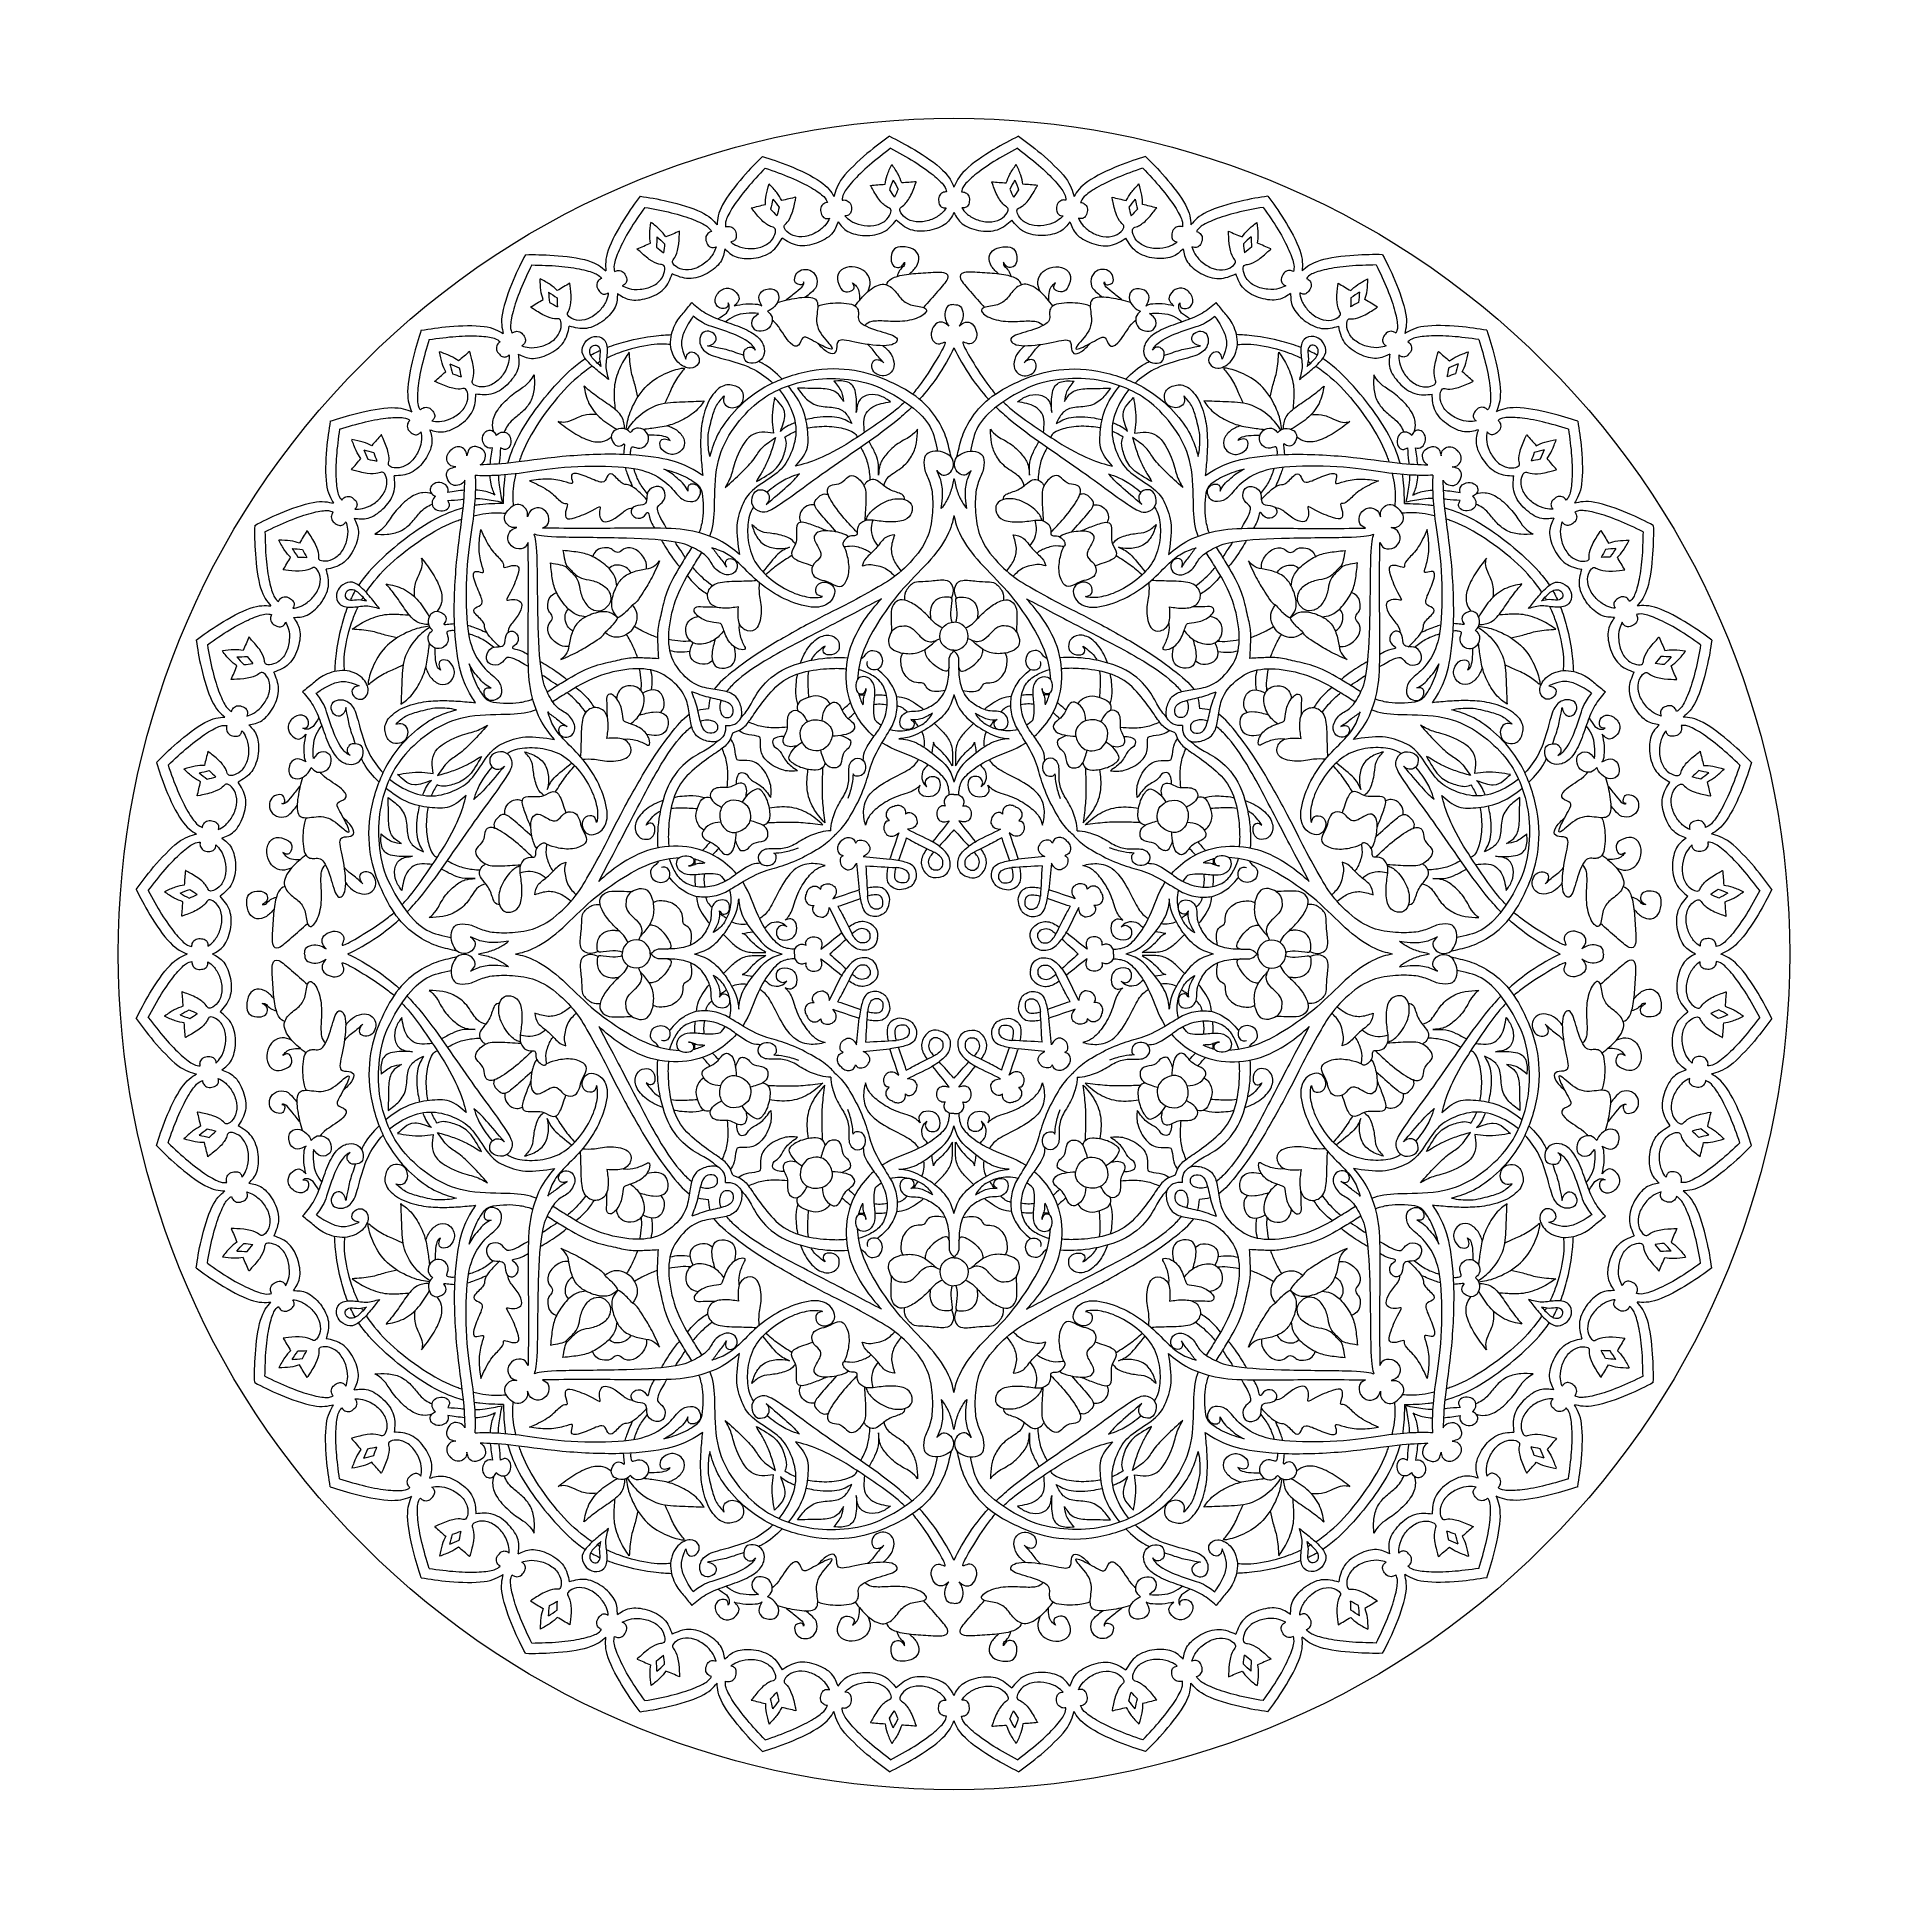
# Model space of a CAD drawing. Header units: millimetres. Extents: x -49.7 to 16.7, y -35.8 to 30.6.
import ezdxf

# ---------------------------------------------------------------- set-up
doc = ezdxf.new("R2010")
doc.units = ezdxf.units.MM
doc.header["$MEASUREMENT"] = 0
doc.layers.add('Layer 1', color=7, linetype='Continuous')

msp = doc.modelspace()

# ---------------------------------------------------------------- linework, layer by layer
at = {"layer": 'Layer 1', "lineweight": 9}
for points, knots in [([(4.9302, 18.8028), (-6.8815, 30.6145), (-26.0394, 30.6145), (-37.8511, 18.8028), (-37.8511, 18.8028), (-49.6628, 6.991), (-49.6628, -12.1668), (-37.8511, -23.9785), (-37.8511, -23.9785), (-26.0394, -35.7903), (-6.8815, -35.7903), (4.9302, -23.9785), (4.9302, -23.9785), (16.7419, -12.1668), (16.7419, 6.991), (4.9302, 18.8028)], [0, 0, 0, 0, 0.2, 0.2, 0.2, 0.2, 0.4, 0.4, 0.4, 0.4, 0.6, 0.6, 0.6, 0.6, 1, 1, 1, 1]), ([(-18.7898, 27.0081), (-19.0457, 26.8255), (-19.3016, 26.6429), (-19.6119, 26.3806), (-19.6119, 26.3806), (-19.9221, 26.1183), (-20.2867, 25.7762), (-20.4942, 25.5036), (-20.4942, 25.5036), (-20.7016, 25.231), (-20.752, 25.0278), (-20.8022, 24.8246)], [0, 0, 0, 0, 0.25, 0.25, 0.25, 0.25, 0.5, 0.5, 0.5, 0.5, 1, 1, 1, 1]), ([(-18.7557, 26.5745), (-19.02, 26.3714), (-19.2845, 26.1683), (-19.5202, 25.9655), (-19.5202, 25.9655), (-19.7558, 25.7627), (-19.9628, 25.5601), (-20.1217, 25.3822), (-20.1217, 25.3822), (-20.2807, 25.2043), (-20.3919, 25.0508), (-20.4485, 24.9411), (-20.4485, 24.9411), (-20.5051, 24.8314), (-20.5073, 24.7652), (-20.5096, 24.6991), (-20.5096, 24.6991), (-20.4638, 24.7042), (-20.4181, 24.7094), (-20.3659, 24.6933), (-20.3659, 24.6933), (-20.3136, 24.6771), (-20.2548, 24.6398), (-20.2198, 24.5859), (-20.2198, 24.5859), (-20.1848, 24.532), (-20.1737, 24.4616), (-20.1728, 24.396), (-20.1728, 24.396), (-20.1719, 24.3304), (-20.1813, 24.2694), (-20.2074, 24.2272), (-20.2074, 24.2272), (-20.2335, 24.1848), (-20.2763, 24.1611), (-20.3123, 24.1479), (-20.3123, 24.1479), (-20.3482, 24.1348), (-20.3775, 24.1323), (-20.4067, 24.1298), (-20.4067, 24.1298), (-20.3484, 24.069), (-20.2901, 24.0082), (-20.1963, 23.9499), (-20.1963, 23.9499), (-20.1024, 23.8916), (-19.973, 23.8356), (-19.8259, 23.8017), (-19.8259, 23.8017), (-19.6789, 23.7677), (-19.514, 23.7556), (-19.3612, 23.7787), (-19.3612, 23.7787), (-19.2084, 23.8019), (-19.0674, 23.8603), (-18.9631, 23.9426), (-18.9631, 23.9426), (-18.8588, 24.0249), (-18.791, 24.1311), (-18.7605, 24.2123), (-18.7605, 24.2123), (-18.73, 24.2935), (-18.7367, 24.3497), (-18.7618, 24.3808), (-18.7618, 24.3808), (-18.7868, 24.4118), (-18.83, 24.4177), (-18.903, 24.4645), (-18.903, 24.4645), (-18.976, 24.5113), (-19.0787, 24.599), (-19.1804, 24.7335), (-19.1804, 24.7335), (-19.2821, 24.8681), (-19.3827, 25.0495), (-19.433, 25.1402), (-19.433, 25.1402), (-19.4833, 25.2309), (-19.4833, 25.2309), (-19.4833, 25.2309), (-19.4833, 25.2309), (-19.3081, 25.2459), (-19.1327, 25.2609), (-18.9575, 25.2759), (-18.9575, 25.2759), (-18.9382, 25.3808), (-18.9188, 25.4858), (-18.8775, 25.6045), (-18.8775, 25.6045), (-18.8362, 25.7233), (-18.7729, 25.8559), (-18.7096, 25.9885)], [0, 0, 0, 0, 0.0416667, 0.0416667, 0.0416667, 0.0416667, 0.0833333, 0.0833333, 0.0833333, 0.0833333, 0.125, 0.125, 0.125, 0.125, 0.1666667, 0.1666667, 0.1666667, 0.1666667, 0.2083333, 0.2083333, 0.2083333, 0.2083333, 0.25, 0.25, 0.25, 0.25, 0.2916667, 0.2916667, 0.2916667, 0.2916667, 0.3333333, 0.3333333, 0.3333333, 0.3333333, 0.375, 0.375, 0.375, 0.375, 0.4166667, 0.4166667, 0.4166667, 0.4166667, 0.4583333, 0.4583333, 0.4583333, 0.4583333, 0.5, 0.5, 0.5, 0.5, 0.5416667, 0.5416667, 0.5416667, 0.5416667, 0.5833333, 0.5833333, 0.5833333, 0.5833333, 0.625, 0.625, 0.625, 0.625, 0.6666667, 0.6666667, 0.6666667, 0.6666667, 0.7083333, 0.7083333, 0.7083333, 0.7083333, 0.75, 0.75, 0.75, 0.75, 0.7916667, 0.7916667, 0.7916667, 0.7916667, 0.8333333, 0.8333333, 0.8333333, 0.8333333, 0.875, 0.875, 0.875, 0.875, 0.9166667, 0.9166667, 0.9166667, 0.9166667, 1, 1, 1, 1]), ([(-18.7897, 27.0081), (-18.5084, 26.8678), (-18.2271, 26.7275), (-17.8796, 26.5169), (-17.8796, 26.5169), (-17.5322, 26.3064), (-17.1185, 26.0255), (-16.871, 25.7888), (-16.871, 25.7888), (-16.6235, 25.552), (-16.542, 25.3593), (-16.4605, 25.1666)], [0, 0, 0, 0, 0.25, 0.25, 0.25, 0.25, 0.5, 0.5, 0.5, 0.5, 1, 1, 1, 1]), ([(-18.7556, 26.5745), (-18.4627, 26.4153), (-18.1698, 26.256), (-17.9053, 26.0926), (-17.9053, 26.0926), (-17.6408, 25.9292), (-17.4047, 25.7615), (-17.2199, 25.6106), (-17.2199, 25.6106), (-17.035, 25.4597), (-16.9013, 25.3256), (-16.8282, 25.2261), (-16.8282, 25.2261), (-16.7551, 25.1266), (-16.7425, 25.0615), (-16.73, 24.9966), (-16.73, 24.9966), (-16.7759, 24.9945), (-16.8219, 24.9924), (-16.871, 24.9683), (-16.871, 24.9683), (-16.9201, 24.9442), (-16.9723, 24.8981), (-16.9984, 24.8394), (-16.9984, 24.8394), (-17.0245, 24.7808), (-17.0245, 24.7095), (-17.0151, 24.6445), (-17.0151, 24.6445), (-17.0057, 24.5796), (-16.9869, 24.5209), (-16.9546, 24.4832), (-16.9546, 24.4832), (-16.9222, 24.4454), (-16.8762, 24.4287), (-16.8386, 24.4213), (-16.8386, 24.4213), (-16.801, 24.414), (-16.7718, 24.4161), (-16.7425, 24.4182), (-16.7425, 24.4182), (-16.7906, 24.349), (-16.8386, 24.2799), (-16.9222, 24.2076), (-16.9222, 24.2076), (-17.0057, 24.1353), (-17.1248, 24.0598), (-17.2648, 24.0033), (-17.2648, 24.0033), (-17.4047, 23.9467), (-17.5656, 23.909), (-17.7202, 23.9079), (-17.7202, 23.9079), (-17.8748, 23.9068), (-18.0231, 23.9425), (-18.139, 24.0074), (-18.139, 24.0074), (-18.2549, 24.0724), (-18.3386, 24.1667), (-18.3814, 24.2422), (-18.3814, 24.2422), (-18.4242, 24.3176), (-18.4263, 24.3742), (-18.4064, 24.4088), (-18.4064, 24.4088), (-18.3866, 24.4433), (-18.3448, 24.4559), (-18.28, 24.5135), (-18.28, 24.5135), (-18.2153, 24.5712), (-18.1276, 24.6739), (-18.0482, 24.8227), (-18.0482, 24.8227), (-17.9688, 24.9714), (-17.8977, 25.1664), (-17.8623, 25.2638), (-17.8623, 25.2638), (-17.8267, 25.3613), (-17.8267, 25.3613), (-17.8267, 25.3613), (-17.8267, 25.3613), (-18.0022, 25.3487), (-18.1777, 25.3361), (-18.3532, 25.3235), (-18.3532, 25.3235), (-18.3887, 25.4241), (-18.4242, 25.5247), (-18.4836, 25.6355), (-18.4836, 25.6355), (-18.543, 25.7464), (-18.6262, 25.8674), (-18.7095, 25.9885)], [0, 0, 0, 0, 0.0416667, 0.0416667, 0.0416667, 0.0416667, 0.0833333, 0.0833333, 0.0833333, 0.0833333, 0.125, 0.125, 0.125, 0.125, 0.1666667, 0.1666667, 0.1666667, 0.1666667, 0.2083333, 0.2083333, 0.2083333, 0.2083333, 0.25, 0.25, 0.25, 0.25, 0.2916667, 0.2916667, 0.2916667, 0.2916667, 0.3333333, 0.3333333, 0.3333333, 0.3333333, 0.375, 0.375, 0.375, 0.375, 0.4166667, 0.4166667, 0.4166667, 0.4166667, 0.4583333, 0.4583333, 0.4583333, 0.4583333, 0.5, 0.5, 0.5, 0.5, 0.5416667, 0.5416667, 0.5416667, 0.5416667, 0.5833333, 0.5833333, 0.5833333, 0.5833333, 0.625, 0.625, 0.625, 0.625, 0.6666667, 0.6666667, 0.6666667, 0.6666667, 0.7083333, 0.7083333, 0.7083333, 0.7083333, 0.75, 0.75, 0.75, 0.75, 0.7916667, 0.7916667, 0.7916667, 0.7916667, 0.8333333, 0.8333333, 0.8333333, 0.8333333, 0.875, 0.875, 0.875, 0.875, 0.9166667, 0.9166667, 0.9166667, 0.9166667, 1, 1, 1, 1]), ([(-14.1313, 27.0081), (-14.4126, 26.8678), (-14.6939, 26.7275), (-15.0414, 26.5169), (-15.0414, 26.5169), (-15.3889, 26.3064), (-15.8025, 26.0255), (-16.05, 25.7888), (-16.05, 25.7888), (-16.2976, 25.552), (-16.3791, 25.3593), (-16.4605, 25.1666)], [0, 0, 0, 0, 0.25, 0.25, 0.25, 0.25, 0.5, 0.5, 0.5, 0.5, 1, 1, 1, 1]), ([(-14.1654, 26.5745), (-14.4583, 26.4153), (-14.7512, 26.256), (-15.0157, 26.0926), (-15.0157, 26.0926), (-15.2802, 25.9292), (-15.5163, 25.7615), (-15.7011, 25.6106), (-15.7011, 25.6106), (-15.886, 25.4597), (-16.0197, 25.3256), (-16.0928, 25.2261), (-16.0928, 25.2261), (-16.1659, 25.1266), (-16.1785, 25.0615), (-16.191, 24.9966), (-16.191, 24.9966), (-16.1451, 24.9945), (-16.0991, 24.9924), (-16.05, 24.9683), (-16.05, 24.9683), (-16.0009, 24.9442), (-15.9487, 24.8981), (-15.9226, 24.8394), (-15.9226, 24.8394), (-15.8965, 24.7808), (-15.8965, 24.7095), (-15.9059, 24.6445), (-15.9059, 24.6445), (-15.9153, 24.5796), (-15.9341, 24.5209), (-15.9664, 24.4832), (-15.9664, 24.4832), (-15.9988, 24.4454), (-16.0448, 24.4287), (-16.0824, 24.4213), (-16.0824, 24.4213), (-16.12, 24.414), (-16.1492, 24.4161), (-16.1785, 24.4182), (-16.1785, 24.4182), (-16.1304, 24.349), (-16.0824, 24.2799), (-15.9989, 24.2076), (-15.9989, 24.2076), (-15.9153, 24.1353), (-15.7962, 24.0598), (-15.6563, 24.0033), (-15.6563, 24.0033), (-15.5163, 23.9467), (-15.3554, 23.909), (-15.2008, 23.9079), (-15.2008, 23.9079), (-15.0462, 23.9068), (-14.8979, 23.9425), (-14.782, 24.0074), (-14.782, 24.0074), (-14.6661, 24.0724), (-14.5824, 24.1667), (-14.5396, 24.2422), (-14.5396, 24.2422), (-14.4968, 24.3176), (-14.4947, 24.3742), (-14.5146, 24.4088), (-14.5146, 24.4088), (-14.5344, 24.4433), (-14.5762, 24.4559), (-14.641, 24.5135), (-14.641, 24.5135), (-14.7057, 24.5712), (-14.7934, 24.6739), (-14.8728, 24.8227), (-14.8728, 24.8227), (-14.9522, 24.9714), (-15.0233, 25.1664), (-15.0588, 25.2638), (-15.0588, 25.2638), (-15.0943, 25.3613), (-15.0943, 25.3613), (-15.0943, 25.3613), (-15.0943, 25.3613), (-14.9188, 25.3487), (-14.7433, 25.3361), (-14.5678, 25.3235), (-14.5678, 25.3235), (-14.5323, 25.4241), (-14.4968, 25.5247), (-14.4374, 25.6355), (-14.4374, 25.6355), (-14.3781, 25.7464), (-14.2948, 25.8674), (-14.2115, 25.9885)], [0, 0, 0, 0, 0.0416667, 0.0416667, 0.0416667, 0.0416667, 0.0833333, 0.0833333, 0.0833333, 0.0833333, 0.125, 0.125, 0.125, 0.125, 0.1666667, 0.1666667, 0.1666667, 0.1666667, 0.2083333, 0.2083333, 0.2083333, 0.2083333, 0.25, 0.25, 0.25, 0.25, 0.2916667, 0.2916667, 0.2916667, 0.2916667, 0.3333333, 0.3333333, 0.3333333, 0.3333333, 0.375, 0.375, 0.375, 0.375, 0.4166667, 0.4166667, 0.4166667, 0.4166667, 0.4583333, 0.4583333, 0.4583333, 0.4583333, 0.5, 0.5, 0.5, 0.5, 0.5416667, 0.5416667, 0.5416667, 0.5416667, 0.5833333, 0.5833333, 0.5833333, 0.5833333, 0.625, 0.625, 0.625, 0.625, 0.6666667, 0.6666667, 0.6666667, 0.6666667, 0.7083333, 0.7083333, 0.7083333, 0.7083333, 0.75, 0.75, 0.75, 0.75, 0.7916667, 0.7916667, 0.7916667, 0.7916667, 0.8333333, 0.8333333, 0.8333333, 0.8333333, 0.875, 0.875, 0.875, 0.875, 0.9166667, 0.9166667, 0.9166667, 0.9166667, 1, 1, 1, 1]), ([(-14.1653, 26.5745), (-13.9009, 26.3714), (-13.6365, 26.1683), (-13.4008, 25.9655), (-13.4008, 25.9655), (-13.1652, 25.7627), (-12.9582, 25.5601), (-12.7992, 25.3822), (-12.7992, 25.3822), (-12.6403, 25.2043), (-12.5292, 25.0508), (-12.4725, 24.9411), (-12.4725, 24.9411), (-12.4159, 24.8314), (-12.4136, 24.7652), (-12.4114, 24.6991), (-12.4114, 24.6991), (-12.4571, 24.7042), (-12.5029, 24.7094), (-12.5551, 24.6933), (-12.5551, 24.6933), (-12.6074, 24.6771), (-12.6662, 24.6398), (-12.7012, 24.5859), (-12.7012, 24.5859), (-12.7362, 24.532), (-12.7473, 24.4616), (-12.7481, 24.396), (-12.7481, 24.396), (-12.749, 24.3304), (-12.7397, 24.2694), (-12.7136, 24.2272), (-12.7136, 24.2272), (-12.6875, 24.1848), (-12.6447, 24.1611), (-12.6087, 24.1479), (-12.6087, 24.1479), (-12.5727, 24.1348), (-12.5435, 24.1323), (-12.5143, 24.1298), (-12.5143, 24.1298), (-12.5726, 24.069), (-12.6308, 24.0082), (-12.7247, 23.9499), (-12.7247, 23.9499), (-12.8185, 23.8916), (-12.948, 23.8356), (-13.095, 23.8017), (-13.095, 23.8017), (-13.2421, 23.7677), (-13.4069, 23.7556), (-13.5597, 23.7787), (-13.5597, 23.7787), (-13.7126, 23.8019), (-13.8535, 23.8603), (-13.9579, 23.9426), (-13.9579, 23.9426), (-14.0622, 24.0249), (-14.13, 24.1311), (-14.1605, 24.2123), (-14.1605, 24.2123), (-14.191, 24.2935), (-14.1842, 24.3497), (-14.1593, 24.3808), (-14.1593, 24.3808), (-14.1342, 24.4118), (-14.091, 24.4177), (-14.018, 24.4645), (-14.018, 24.4645), (-13.945, 24.5113), (-13.8423, 24.599), (-13.7406, 24.7335), (-13.7406, 24.7335), (-13.6389, 24.8681), (-13.5383, 25.0495), (-13.4879, 25.1402), (-13.4879, 25.1402), (-13.4376, 25.2309), (-13.4376, 25.2309), (-13.4376, 25.2309), (-13.4376, 25.2309), (-13.6129, 25.2459), (-13.7882, 25.2609), (-13.9635, 25.2759), (-13.9635, 25.2759), (-13.9829, 25.3808), (-14.0022, 25.4858), (-14.0435, 25.6045), (-14.0435, 25.6045), (-14.0848, 25.7233), (-14.1481, 25.8559), (-14.2114, 25.9885)], [0, 0, 0, 0, 0.0416667, 0.0416667, 0.0416667, 0.0416667, 0.0833333, 0.0833333, 0.0833333, 0.0833333, 0.125, 0.125, 0.125, 0.125, 0.1666667, 0.1666667, 0.1666667, 0.1666667, 0.2083333, 0.2083333, 0.2083333, 0.2083333, 0.25, 0.25, 0.25, 0.25, 0.2916667, 0.2916667, 0.2916667, 0.2916667, 0.3333333, 0.3333333, 0.3333333, 0.3333333, 0.375, 0.375, 0.375, 0.375, 0.4166667, 0.4166667, 0.4166667, 0.4166667, 0.4583333, 0.4583333, 0.4583333, 0.4583333, 0.5, 0.5, 0.5, 0.5, 0.5416667, 0.5416667, 0.5416667, 0.5416667, 0.5833333, 0.5833333, 0.5833333, 0.5833333, 0.625, 0.625, 0.625, 0.625, 0.6666667, 0.6666667, 0.6666667, 0.6666667, 0.7083333, 0.7083333, 0.7083333, 0.7083333, 0.75, 0.75, 0.75, 0.75, 0.7916667, 0.7916667, 0.7916667, 0.7916667, 0.8333333, 0.8333333, 0.8333333, 0.8333333, 0.875, 0.875, 0.875, 0.875, 0.9166667, 0.9166667, 0.9166667, 0.9166667, 1, 1, 1, 1]), ([(-14.1312, 27.0081), (-13.8753, 26.8255), (-13.6194, 26.6429), (-13.3091, 26.3806), (-13.3091, 26.3806), (-12.9989, 26.1183), (-12.6343, 25.7762), (-12.4268, 25.5036), (-12.4268, 25.5036), (-12.2193, 25.231), (-12.1691, 25.0278), (-12.1187, 24.8246)], [0, 0, 0, 0, 0.25, 0.25, 0.25, 0.25, 0.5, 0.5, 0.5, 0.5, 1, 1, 1, 1]), ([(-23.391, 26.2793), (-23.6152, 26.059), (-23.8394, 25.8386), (-24.1048, 25.531), (-24.1048, 25.531), (-24.3702, 25.2233), (-24.6768, 24.8284), (-24.8391, 24.5267), (-24.8391, 24.5267), (-25.0013, 24.225), (-25.0192, 24.0164), (-25.0371, 23.8079)], [0, 0, 0, 0, 0.25, 0.25, 0.25, 0.25, 0.5, 0.5, 0.5, 0.5, 1, 1, 1, 1]), ([(-23.3909, 26.2793), (-23.0911, 26.1848), (-22.7913, 26.0902), (-22.4152, 25.9366), (-22.4152, 25.9366), (-22.0391, 25.783), (-21.5866, 25.5703), (-21.3051, 25.3752), (-21.3051, 25.3752), (-21.0235, 25.18), (-20.9129, 25.0023), (-20.8023, 24.8246)], [0, 0, 0, 0, 0.25, 0.25, 0.25, 0.25, 0.5, 0.5, 0.5, 0.5, 1, 1, 1, 1]), ([(-9.5301, 26.2793), (-9.8298, 26.1848), (-10.1296, 26.0902), (-10.5058, 25.9366), (-10.5058, 25.9366), (-10.8819, 25.783), (-11.3344, 25.5703), (-11.6159, 25.3752), (-11.6159, 25.3752), (-11.8975, 25.18), (-12.0081, 25.0023), (-12.1187, 24.8246)], [0, 0, 0, 0, 0.25, 0.25, 0.25, 0.25, 0.5, 0.5, 0.5, 0.5, 1, 1, 1, 1]), ([(-9.53, 26.2793), (-9.3058, 26.059), (-9.0816, 25.8386), (-8.8162, 25.531), (-8.8162, 25.531), (-8.5508, 25.2233), (-8.2442, 24.8284), (-8.0819, 24.5267), (-8.0819, 24.5267), (-7.9197, 24.225), (-7.9018, 24.0164), (-7.8839, 23.8079)], [0, 0, 0, 0, 0.25, 0.25, 0.25, 0.25, 0.5, 0.5, 0.5, 0.5, 1, 1, 1, 1]), ([(-23.2895, 25.8564), (-23.5188, 25.6145), (-23.7482, 25.3724), (-23.9493, 25.1353), (-23.9493, 25.1353), (-24.1503, 24.8981), (-24.323, 24.6657), (-24.4522, 24.4651), (-24.4522, 24.4651), (-24.5814, 24.2645), (-24.6671, 24.0956), (-24.7059, 23.9783), (-24.7059, 23.9783), (-24.7447, 23.8611), (-24.7365, 23.7954), (-24.7284, 23.7298), (-24.7284, 23.7298), (-24.684, 23.742), (-24.6396, 23.7542), (-24.5856, 23.7465), (-24.5856, 23.7465), (-24.5314, 23.7387), (-24.4675, 23.711), (-24.4245, 23.6633), (-24.4245, 23.6633), (-24.3815, 23.6155), (-24.3595, 23.5477), (-24.3484, 23.4831), (-24.3484, 23.4831), (-24.3372, 23.4184), (-24.337, 23.3567), (-24.3561, 23.3109), (-24.3561, 23.3109), (-24.3752, 23.265), (-24.4138, 23.2349), (-24.4473, 23.2162), (-24.4473, 23.2162), (-24.4808, 23.1976), (-24.5092, 23.1906), (-24.5377, 23.1836), (-24.5377, 23.1836), (-24.4706, 23.1326), (-24.4036, 23.0817), (-24.3018, 23.0388), (-24.3018, 23.0388), (-24.2, 22.9958), (-24.0634, 22.9608), (-23.9128, 22.9503), (-23.9128, 22.9503), (-23.7622, 22.9398), (-23.5975, 22.9536), (-23.4502, 23.0003), (-23.4502, 23.0003), (-23.3029, 23.0471), (-23.1728, 23.1269), (-23.0826, 23.2244), (-23.0826, 23.2244), (-22.9924, 23.322), (-22.9421, 23.4376), (-22.9247, 23.5225), (-22.9247, 23.5225), (-22.9073, 23.6075), (-22.9227, 23.662), (-22.9523, 23.6888), (-22.9523, 23.6888), (-22.9819, 23.7155), (-23.0255, 23.7146), (-23.1049, 23.7493), (-23.1049, 23.7493), (-23.1843, 23.7841), (-23.2995, 23.8547), (-23.421, 23.9717), (-23.421, 23.9717), (-23.5424, 24.0886), (-23.6702, 24.2521), (-23.7341, 24.3338), (-23.7341, 24.3338), (-23.798, 24.4155), (-23.798, 24.4155), (-23.798, 24.4155), (-23.798, 24.4155), (-23.6272, 24.4577), (-23.4564, 24.5), (-23.2856, 24.5423), (-23.2856, 24.5423), (-23.283, 24.6489), (-23.2802, 24.7556), (-23.258, 24.8793), (-23.258, 24.8793), (-23.2358, 25.0031), (-23.1941, 25.1439), (-23.1523, 25.2848)], [0, 0, 0, 0, 0.0416667, 0.0416667, 0.0416667, 0.0416667, 0.0833333, 0.0833333, 0.0833333, 0.0833333, 0.125, 0.125, 0.125, 0.125, 0.1666667, 0.1666667, 0.1666667, 0.1666667, 0.2083333, 0.2083333, 0.2083333, 0.2083333, 0.25, 0.25, 0.25, 0.25, 0.2916667, 0.2916667, 0.2916667, 0.2916667, 0.3333333, 0.3333333, 0.3333333, 0.3333333, 0.375, 0.375, 0.375, 0.375, 0.4166667, 0.4166667, 0.4166667, 0.4166667, 0.4583333, 0.4583333, 0.4583333, 0.4583333, 0.5, 0.5, 0.5, 0.5, 0.5416667, 0.5416667, 0.5416667, 0.5416667, 0.5833333, 0.5833333, 0.5833333, 0.5833333, 0.625, 0.625, 0.625, 0.625, 0.6666667, 0.6666667, 0.6666667, 0.6666667, 0.7083333, 0.7083333, 0.7083333, 0.7083333, 0.75, 0.75, 0.75, 0.75, 0.7916667, 0.7916667, 0.7916667, 0.7916667, 0.8333333, 0.8333333, 0.8333333, 0.8333333, 0.875, 0.875, 0.875, 0.875, 0.9166667, 0.9166667, 0.9166667, 0.9166667, 1, 1, 1, 1]), ([(-23.2894, 25.8564), (-22.9752, 25.745), (-22.6609, 25.6335), (-22.3741, 25.5135), (-22.3741, 25.5135), (-22.0874, 25.3934), (-21.828, 25.2647), (-21.6218, 25.1447), (-21.6218, 25.1447), (-21.4156, 25.0246), (-21.2625, 24.913), (-21.1747, 24.8261), (-21.1747, 24.8261), (-21.087, 24.7392), (-21.0644, 24.677), (-21.0419, 24.6148), (-21.0419, 24.6148), (-21.0869, 24.6055), (-21.132, 24.5963), (-21.1767, 24.5648), (-21.1767, 24.5648), (-21.2214, 24.5334), (-21.2658, 24.4796), (-21.2824, 24.4176), (-21.2824, 24.4176), (-21.299, 24.3556), (-21.2879, 24.2851), (-21.2684, 24.2225), (-21.2684, 24.2225), (-21.249, 24.1598), (-21.2212, 24.1047), (-21.1834, 24.0726), (-21.1834, 24.0726), (-21.1455, 24.0404), (-21.0975, 24.031), (-21.0592, 24.0297), (-21.0592, 24.0297), (-21.0209, 24.0283), (-20.9924, 24.0349), (-20.9638, 24.0416), (-20.9638, 24.0416), (-21.0004, 23.9658), (-21.0371, 23.8899), (-21.1083, 23.8055), (-21.1083, 23.8055), (-21.1795, 23.721), (-21.2853, 23.6278), (-21.4147, 23.5501), (-21.4147, 23.5501), (-21.5441, 23.4723), (-21.6971, 23.4098), (-21.8495, 23.3846), (-21.8495, 23.3846), (-22.0021, 23.3594), (-22.1542, 23.3714), (-22.2788, 23.4174), (-22.2788, 23.4174), (-22.4035, 23.4635), (-22.5008, 23.5435), (-22.5549, 23.6113), (-22.5549, 23.6113), (-22.609, 23.6791), (-22.6199, 23.7347), (-22.6058, 23.772), (-22.6058, 23.772), (-22.5916, 23.8092), (-22.5522, 23.8282), (-22.4973, 23.8952), (-22.4973, 23.8952), (-22.4424, 23.9623), (-22.3718, 24.0774), (-22.3166, 24.2368), (-22.3166, 24.2368), (-22.2615, 24.3962), (-22.2218, 24.5998), (-22.202, 24.7016), (-22.202, 24.7016), (-22.1822, 24.8034), (-22.1822, 24.8034), (-22.1822, 24.8034), (-22.1822, 24.8034), (-22.3535, 24.7635), (-22.5249, 24.7236), (-22.6962, 24.6838), (-22.6962, 24.6838), (-22.747, 24.7776), (-22.7978, 24.8714), (-22.8738, 24.9716), (-22.8738, 24.9716), (-22.9498, 25.0717), (-23.051, 25.1783), (-23.1522, 25.2849)], [0, 0, 0, 0, 0.0416667, 0.0416667, 0.0416667, 0.0416667, 0.0833333, 0.0833333, 0.0833333, 0.0833333, 0.125, 0.125, 0.125, 0.125, 0.1666667, 0.1666667, 0.1666667, 0.1666667, 0.2083333, 0.2083333, 0.2083333, 0.2083333, 0.25, 0.25, 0.25, 0.25, 0.2916667, 0.2916667, 0.2916667, 0.2916667, 0.3333333, 0.3333333, 0.3333333, 0.3333333, 0.375, 0.375, 0.375, 0.375, 0.4166667, 0.4166667, 0.4166667, 0.4166667, 0.4583333, 0.4583333, 0.4583333, 0.4583333, 0.5, 0.5, 0.5, 0.5, 0.5416667, 0.5416667, 0.5416667, 0.5416667, 0.5833333, 0.5833333, 0.5833333, 0.5833333, 0.625, 0.625, 0.625, 0.625, 0.6666667, 0.6666667, 0.6666667, 0.6666667, 0.7083333, 0.7083333, 0.7083333, 0.7083333, 0.75, 0.75, 0.75, 0.75, 0.7916667, 0.7916667, 0.7916667, 0.7916667, 0.8333333, 0.8333333, 0.8333333, 0.8333333, 0.875, 0.875, 0.875, 0.875, 0.9166667, 0.9166667, 0.9166667, 0.9166667, 1, 1, 1, 1]), ([(-18.6651, 25.4232), (-18.7095, 25.3061), (-18.7539, 25.189), (-18.7983, 25.072), (-18.7983, 25.072), (-18.7376, 24.9818), (-18.6768, 24.8914), (-18.6161, 24.8012)], [0, 0, 0, 0, 0.3333333, 0.3333333, 0.3333333, 0.3333333, 1, 1, 1, 1]), ([(-18.665, 25.4232), (-18.6029, 25.3146), (-18.5407, 25.2058), (-18.4785, 25.0972), (-18.4785, 25.0972), (-18.5244, 24.9986), (-18.5702, 24.8999), (-18.6161, 24.8012)], [0, 0, 0, 0, 0.3333333, 0.3333333, 0.3333333, 0.3333333, 1, 1, 1, 1]), ([(-14.256, 25.4232), (-14.3181, 25.3146), (-14.3803, 25.2058), (-14.4425, 25.0972), (-14.4425, 25.0972), (-14.3966, 24.9986), (-14.3508, 24.8999), (-14.3049, 24.8012)], [0, 0, 0, 0, 0.3333333, 0.3333333, 0.3333333, 0.3333333, 1, 1, 1, 1]), ([(-14.2559, 25.4232), (-14.2115, 25.3061), (-14.1671, 25.189), (-14.1227, 25.072), (-14.1227, 25.072), (-14.1834, 24.9818), (-14.2442, 24.8914), (-14.3049, 24.8012)], [0, 0, 0, 0, 0.3333333, 0.3333333, 0.3333333, 0.3333333, 1, 1, 1, 1]), ([(-9.6316, 25.8564), (-9.9458, 25.745), (-10.26, 25.6335), (-10.5468, 25.5135), (-10.5468, 25.5135), (-10.8337, 25.3934), (-11.093, 25.2647), (-11.2992, 25.1447), (-11.2992, 25.1447), (-11.5054, 25.0246), (-11.6585, 24.913), (-11.7462, 24.8261), (-11.7462, 24.8261), (-11.834, 24.7392), (-11.8566, 24.677), (-11.8791, 24.6148), (-11.8791, 24.6148), (-11.8341, 24.6055), (-11.789, 24.5963), (-11.7443, 24.5648), (-11.7443, 24.5648), (-11.6996, 24.5334), (-11.6552, 24.4796), (-11.6386, 24.4176), (-11.6386, 24.4176), (-11.6219, 24.3556), (-11.6331, 24.2851), (-11.6526, 24.2225), (-11.6526, 24.2225), (-11.672, 24.1598), (-11.6997, 24.1047), (-11.7376, 24.0726), (-11.7376, 24.0726), (-11.7755, 24.0404), (-11.8235, 24.031), (-11.8618, 24.0297), (-11.8618, 24.0297), (-11.9001, 24.0283), (-11.9287, 24.0349), (-11.9572, 24.0416), (-11.9572, 24.0416), (-11.9206, 23.9658), (-11.8839, 23.8899), (-11.8127, 23.8055), (-11.8127, 23.8055), (-11.7415, 23.721), (-11.6357, 23.6278), (-11.5063, 23.5501), (-11.5063, 23.5501), (-11.3769, 23.4723), (-11.2239, 23.4098), (-11.0714, 23.3846), (-11.0714, 23.3846), (-10.9189, 23.3594), (-10.7668, 23.3714), (-10.6422, 23.4174), (-10.6422, 23.4174), (-10.5175, 23.4635), (-10.4202, 23.5435), (-10.3661, 23.6113), (-10.3661, 23.6113), (-10.312, 23.6791), (-10.3011, 23.7347), (-10.3152, 23.772), (-10.3152, 23.772), (-10.3294, 23.8092), (-10.3688, 23.8282), (-10.4237, 23.8952), (-10.4237, 23.8952), (-10.4786, 23.9623), (-10.5492, 24.0774), (-10.6044, 24.2368), (-10.6044, 24.2368), (-10.6595, 24.3962), (-10.6992, 24.5998), (-10.719, 24.7016), (-10.719, 24.7016), (-10.7388, 24.8034), (-10.7388, 24.8034), (-10.7388, 24.8034), (-10.7388, 24.8034), (-10.5675, 24.7635), (-10.3961, 24.7236), (-10.2248, 24.6838), (-10.2248, 24.6838), (-10.174, 24.7776), (-10.1231, 24.8714), (-10.0471, 24.9716), (-10.0471, 24.9716), (-9.9712, 25.0717), (-9.87, 25.1783), (-9.7688, 25.2849)], [0, 0, 0, 0, 0.0416667, 0.0416667, 0.0416667, 0.0416667, 0.0833333, 0.0833333, 0.0833333, 0.0833333, 0.125, 0.125, 0.125, 0.125, 0.1666667, 0.1666667, 0.1666667, 0.1666667, 0.2083333, 0.2083333, 0.2083333, 0.2083333, 0.25, 0.25, 0.25, 0.25, 0.2916667, 0.2916667, 0.2916667, 0.2916667, 0.3333333, 0.3333333, 0.3333333, 0.3333333, 0.375, 0.375, 0.375, 0.375, 0.4166667, 0.4166667, 0.4166667, 0.4166667, 0.4583333, 0.4583333, 0.4583333, 0.4583333, 0.5, 0.5, 0.5, 0.5, 0.5416667, 0.5416667, 0.5416667, 0.5416667, 0.5833333, 0.5833333, 0.5833333, 0.5833333, 0.625, 0.625, 0.625, 0.625, 0.6666667, 0.6666667, 0.6666667, 0.6666667, 0.7083333, 0.7083333, 0.7083333, 0.7083333, 0.75, 0.75, 0.75, 0.75, 0.7916667, 0.7916667, 0.7916667, 0.7916667, 0.8333333, 0.8333333, 0.8333333, 0.8333333, 0.875, 0.875, 0.875, 0.875, 0.9166667, 0.9166667, 0.9166667, 0.9166667, 1, 1, 1, 1]), ([(-9.6315, 25.8564), (-9.4021, 25.6145), (-9.1727, 25.3724), (-8.9717, 25.1353), (-8.9717, 25.1353), (-8.7707, 24.8981), (-8.598, 24.6657), (-8.4688, 24.4651), (-8.4688, 24.4651), (-8.3395, 24.2645), (-8.2538, 24.0956), (-8.2151, 23.9783), (-8.2151, 23.9783), (-8.1763, 23.8611), (-8.1844, 23.7954), (-8.1926, 23.7298), (-8.1926, 23.7298), (-8.2369, 23.742), (-8.2814, 23.7542), (-8.3354, 23.7465), (-8.3354, 23.7465), (-8.3896, 23.7387), (-8.4535, 23.711), (-8.4965, 23.6633), (-8.4965, 23.6633), (-8.5395, 23.6155), (-8.5615, 23.5477), (-8.5726, 23.4831), (-8.5726, 23.4831), (-8.5837, 23.4184), (-8.584, 23.3567), (-8.5649, 23.3109), (-8.5649, 23.3109), (-8.5457, 23.265), (-8.5072, 23.2349), (-8.4737, 23.2162), (-8.4737, 23.2162), (-8.4402, 23.1976), (-8.4117, 23.1906), (-8.3833, 23.1836), (-8.3833, 23.1836), (-8.4503, 23.1326), (-8.5174, 23.0817), (-8.6192, 23.0388), (-8.6192, 23.0388), (-8.721, 22.9958), (-8.8576, 22.9608), (-9.0082, 22.9503), (-9.0082, 22.9503), (-9.1588, 22.9398), (-9.3235, 22.9536), (-9.4708, 23.0003), (-9.4708, 23.0003), (-9.6181, 23.0471), (-9.7482, 23.1269), (-9.8384, 23.2244), (-9.8384, 23.2244), (-9.9286, 23.322), (-9.9789, 23.4376), (-9.9963, 23.5225), (-9.9963, 23.5225), (-10.0137, 23.6075), (-9.9982, 23.662), (-9.9687, 23.6888), (-9.9687, 23.6888), (-9.9391, 23.7155), (-9.8955, 23.7146), (-9.8161, 23.7493), (-9.8161, 23.7493), (-9.7367, 23.7841), (-9.6215, 23.8547), (-9.5, 23.9717), (-9.5, 23.9717), (-9.3786, 24.0886), (-9.2508, 24.2521), (-9.1869, 24.3338), (-9.1869, 24.3338), (-9.123, 24.4155), (-9.123, 24.4155), (-9.123, 24.4155), (-9.123, 24.4155), (-9.2938, 24.4577), (-9.4646, 24.5), (-9.6353, 24.5423), (-9.6353, 24.5423), (-9.638, 24.6489), (-9.6407, 24.7556), (-9.663, 24.8793), (-9.663, 24.8793), (-9.6852, 25.0031), (-9.727, 25.1439), (-9.7687, 25.2848)], [0, 0, 0, 0, 0.0416667, 0.0416667, 0.0416667, 0.0416667, 0.0833333, 0.0833333, 0.0833333, 0.0833333, 0.125, 0.125, 0.125, 0.125, 0.1666667, 0.1666667, 0.1666667, 0.1666667, 0.2083333, 0.2083333, 0.2083333, 0.2083333, 0.25, 0.25, 0.25, 0.25, 0.2916667, 0.2916667, 0.2916667, 0.2916667, 0.3333333, 0.3333333, 0.3333333, 0.3333333, 0.375, 0.375, 0.375, 0.375, 0.4166667, 0.4166667, 0.4166667, 0.4166667, 0.4583333, 0.4583333, 0.4583333, 0.4583333, 0.5, 0.5, 0.5, 0.5, 0.5416667, 0.5416667, 0.5416667, 0.5416667, 0.5833333, 0.5833333, 0.5833333, 0.5833333, 0.625, 0.625, 0.625, 0.625, 0.6666667, 0.6666667, 0.6666667, 0.6666667, 0.7083333, 0.7083333, 0.7083333, 0.7083333, 0.75, 0.75, 0.75, 0.75, 0.7916667, 0.7916667, 0.7916667, 0.7916667, 0.8333333, 0.8333333, 0.8333333, 0.8333333, 0.875, 0.875, 0.875, 0.875, 0.9166667, 0.9166667, 0.9166667, 0.9166667, 1, 1, 1, 1]), ([(-27.8216, 24.8397), (-28.0085, 24.587), (-28.1955, 24.3343), (-28.4095, 23.9889), (-28.4095, 23.9889), (-28.6235, 23.6436), (-28.8646, 23.2056), (-28.9776, 22.8822), (-28.9776, 22.8822), (-29.0907, 22.5588), (-29.0758, 22.35), (-29.0608, 22.1412)], [0, 0, 0, 0, 0.25, 0.25, 0.25, 0.25, 0.5, 0.5, 0.5, 0.5, 1, 1, 1, 1]), ([(-27.8215, 24.8397), (-27.5106, 24.7932), (-27.1997, 24.7467), (-26.8042, 24.6539), (-26.8042, 24.6539), (-26.4087, 24.561), (-25.9285, 24.4217), (-25.6199, 24.273), (-25.6199, 24.273), (-25.3113, 24.1243), (-25.1742, 23.9661), (-25.0372, 23.8079)], [0, 0, 0, 0, 0.25, 0.25, 0.25, 0.25, 0.5, 0.5, 0.5, 0.5, 1, 1, 1, 1]), ([(-23.0199, 24.7335), (-23.0454, 24.6109), (-23.071, 24.4883), (-23.0965, 24.3657), (-23.0965, 24.3657), (-23.0224, 24.2861), (-22.9483, 24.2064), (-22.8742, 24.1268)], [0, 0, 0, 0, 0.3333333, 0.3333333, 0.3333333, 0.3333333, 1, 1, 1, 1]), ([(-23.0198, 24.7335), (-22.9414, 24.6359), (-22.863, 24.5382), (-22.7846, 24.4406), (-22.7846, 24.4406), (-22.8144, 24.336), (-22.8443, 24.2314), (-22.8742, 24.1268)], [0, 0, 0, 0, 0.3333333, 0.3333333, 0.3333333, 0.3333333, 1, 1, 1, 1]), ([(-9.9012, 24.7335), (-9.9795, 24.6359), (-10.058, 24.5382), (-10.1364, 24.4406), (-10.1364, 24.4406), (-10.1065, 24.336), (-10.0767, 24.2314), (-10.0468, 24.1268)], [0, 0, 0, 0, 0.3333333, 0.3333333, 0.3333333, 0.3333333, 1, 1, 1, 1]), ([(-9.9011, 24.7335), (-9.8756, 24.6109), (-9.85, 24.4883), (-9.8245, 24.3657), (-9.8245, 24.3657), (-9.8986, 24.2861), (-9.9727, 24.2064), (-10.0468, 24.1268)], [0, 0, 0, 0, 0.3333333, 0.3333333, 0.3333333, 0.3333333, 1, 1, 1, 1]), ([(-5.0995, 24.8397), (-5.4104, 24.7932), (-5.7213, 24.7467), (-6.1168, 24.6539), (-6.1168, 24.6539), (-6.5123, 24.561), (-6.9925, 24.4217), (-7.3011, 24.273), (-7.3011, 24.273), (-7.6097, 24.1243), (-7.7468, 23.9661), (-7.8838, 23.8079)], [0, 0, 0, 0, 0.25, 0.25, 0.25, 0.25, 0.5, 0.5, 0.5, 0.5, 1, 1, 1, 1]), ([(-5.0994, 24.8397), (-4.9124, 24.587), (-4.7255, 24.3343), (-4.5115, 23.9889), (-4.5115, 23.9889), (-4.2975, 23.6436), (-4.0564, 23.2056), (-3.9434, 22.8822), (-3.9434, 22.8822), (-3.8303, 22.5588), (-3.8452, 22.35), (-3.8602, 22.1412)], [0, 0, 0, 0, 0.25, 0.25, 0.25, 0.25, 0.5, 0.5, 0.5, 0.5, 1, 1, 1, 1]), ([(-27.6552, 24.4379), (-27.8438, 24.1631), (-28.0325, 23.8881), (-28.194, 23.6225), (-28.194, 23.6225), (-28.3555, 23.3568), (-28.4897, 23.1002), (-28.5859, 22.8818), (-28.5859, 22.8818), (-28.6822, 22.6635), (-28.7404, 22.4832), (-28.7603, 22.3614), (-28.7603, 22.3614), (-28.7803, 22.2395), (-28.762, 22.1759), (-28.7436, 22.1123), (-28.7436, 22.1123), (-28.7018, 22.1313), (-28.6598, 22.1504), (-28.6052, 22.1512), (-28.6052, 22.1512), (-28.5505, 22.152), (-28.483, 22.1346), (-28.4331, 22.0942), (-28.4331, 22.0942), (-28.3832, 22.0537), (-28.3509, 21.9903), (-28.3298, 21.9281), (-28.3298, 21.9281), (-28.3086, 21.866), (-28.2987, 21.8051), (-28.3104, 21.7569), (-28.3104, 21.7569), (-28.3222, 21.7085), (-28.3555, 21.6727), (-28.3857, 21.6491), (-28.3857, 21.6491), (-28.4159, 21.6255), (-28.4429, 21.6141), (-28.4699, 21.6027), (-28.4699, 21.6027), (-28.3957, 21.5629), (-28.3215, 21.5231), (-28.2142, 21.4966), (-28.2142, 21.4966), (-28.1069, 21.4701), (-27.9666, 21.4569), (-27.8162, 21.4701), (-27.8162, 21.4701), (-27.6658, 21.4832), (-27.5053, 21.5226), (-27.3671, 21.5919), (-27.3671, 21.5919), (-27.2289, 21.6611), (-27.1129, 21.7602), (-27.0391, 21.8707), (-27.0391, 21.8707), (-26.9653, 21.9812), (-26.9337, 22.1032), (-26.9297, 22.1899), (-26.9297, 22.1899), (-26.9258, 22.2765), (-26.9496, 22.3279), (-26.983, 22.3497), (-26.983, 22.3497), (-27.0164, 22.3715), (-27.0594, 22.3637), (-27.1432, 22.3856), (-27.1432, 22.3856), (-27.2271, 22.4076), (-27.3519, 22.4593), (-27.4901, 22.5558), (-27.4901, 22.5558), (-27.6284, 22.6523), (-27.7802, 22.7938), (-27.8561, 22.8645), (-27.8561, 22.8645), (-27.932, 22.9352), (-27.932, 22.9352), (-27.932, 22.9352), (-27.932, 22.9352), (-27.7699, 23.0036), (-27.6079, 23.0721), (-27.4458, 23.1405), (-27.4458, 23.1405), (-27.4598, 23.2463), (-27.4738, 23.3521), (-27.4713, 23.4778), (-27.4713, 23.4778), (-27.4687, 23.6035), (-27.4495, 23.7492), (-27.4302, 23.8948)], [0, 0, 0, 0, 0.0416667, 0.0416667, 0.0416667, 0.0416667, 0.0833333, 0.0833333, 0.0833333, 0.0833333, 0.125, 0.125, 0.125, 0.125, 0.1666667, 0.1666667, 0.1666667, 0.1666667, 0.2083333, 0.2083333, 0.2083333, 0.2083333, 0.25, 0.25, 0.25, 0.25, 0.2916667, 0.2916667, 0.2916667, 0.2916667, 0.3333333, 0.3333333, 0.3333333, 0.3333333, 0.375, 0.375, 0.375, 0.375, 0.4166667, 0.4166667, 0.4166667, 0.4166667, 0.4583333, 0.4583333, 0.4583333, 0.4583333, 0.5, 0.5, 0.5, 0.5, 0.5416667, 0.5416667, 0.5416667, 0.5416667, 0.5833333, 0.5833333, 0.5833333, 0.5833333, 0.625, 0.625, 0.625, 0.625, 0.6666667, 0.6666667, 0.6666667, 0.6666667, 0.7083333, 0.7083333, 0.7083333, 0.7083333, 0.75, 0.75, 0.75, 0.75, 0.7916667, 0.7916667, 0.7916667, 0.7916667, 0.8333333, 0.8333333, 0.8333333, 0.8333333, 0.875, 0.875, 0.875, 0.875, 0.9166667, 0.9166667, 0.9166667, 0.9166667, 1, 1, 1, 1]), ([(-27.6551, 24.4379), (-27.3273, 24.377), (-26.9995, 24.3161), (-26.6974, 24.2424), (-26.6974, 24.2424), (-26.3954, 24.1687), (-26.1191, 24.0821), (-25.8966, 23.9958), (-25.8966, 23.9958), (-25.6742, 23.9094), (-25.5055, 23.8232), (-25.4053, 23.7511), (-25.4053, 23.7511), (-25.305, 23.6791), (-25.273, 23.6211), (-25.241, 23.5632), (-25.241, 23.5632), (-25.284, 23.547), (-25.3272, 23.5308), (-25.3663, 23.4927), (-25.3663, 23.4927), (-25.4056, 23.4546), (-25.441, 23.3946), (-25.4477, 23.3308), (-25.4477, 23.3308), (-25.4544, 23.2669), (-25.4324, 23.1991), (-25.4034, 23.1403), (-25.4034, 23.1403), (-25.3744, 23.0814), (-25.3383, 23.0313), (-25.2959, 23.0055), (-25.2959, 23.0055), (-25.2535, 22.9796), (-25.2046, 22.9779), (-25.1665, 22.9825), (-25.1665, 22.9825), (-25.1285, 22.9872), (-25.1014, 22.9982), (-25.0742, 23.0092), (-25.0742, 23.0092), (-25.0985, 22.9286), (-25.1228, 22.848), (-25.18, 22.7534), (-25.18, 22.7534), (-25.2371, 22.6588), (-25.327, 22.5502), (-25.4426, 22.4532), (-25.4426, 22.4532), (-25.5583, 22.3562), (-25.6997, 22.2706), (-25.8463, 22.2218), (-25.8463, 22.2218), (-25.993, 22.173), (-26.1451, 22.1611), (-26.2754, 22.187), (-26.2754, 22.187), (-26.4057, 22.213), (-26.5144, 22.2769), (-26.5784, 22.3354), (-26.5784, 22.3354), (-26.6424, 22.3939), (-26.6619, 22.4471), (-26.6538, 22.4861), (-26.6538, 22.4861), (-26.6456, 22.5251), (-26.6097, 22.55), (-26.5659, 22.6248), (-26.5659, 22.6248), (-26.5222, 22.6996), (-26.4704, 22.8244), (-26.4409, 22.9904), (-26.4409, 22.9904), (-26.4114, 23.1564), (-26.4041, 23.3638), (-26.4004, 23.4674), (-26.4004, 23.4674), (-26.3967, 23.5711), (-26.3967, 23.5711), (-26.3967, 23.5711), (-26.3967, 23.5711), (-26.5597, 23.5049), (-26.7227, 23.4387), (-26.8858, 23.3725), (-26.8858, 23.3725), (-26.9506, 23.4572), (-27.0155, 23.5419), (-27.1062, 23.629), (-27.1062, 23.629), (-27.1969, 23.716), (-27.3135, 23.8054), (-27.4301, 23.8949)], [0, 0, 0, 0, 0.0416667, 0.0416667, 0.0416667, 0.0416667, 0.0833333, 0.0833333, 0.0833333, 0.0833333, 0.125, 0.125, 0.125, 0.125, 0.1666667, 0.1666667, 0.1666667, 0.1666667, 0.2083333, 0.2083333, 0.2083333, 0.2083333, 0.25, 0.25, 0.25, 0.25, 0.2916667, 0.2916667, 0.2916667, 0.2916667, 0.3333333, 0.3333333, 0.3333333, 0.3333333, 0.375, 0.375, 0.375, 0.375, 0.4166667, 0.4166667, 0.4166667, 0.4166667, 0.4583333, 0.4583333, 0.4583333, 0.4583333, 0.5, 0.5, 0.5, 0.5, 0.5416667, 0.5416667, 0.5416667, 0.5416667, 0.5833333, 0.5833333, 0.5833333, 0.5833333, 0.625, 0.625, 0.625, 0.625, 0.6666667, 0.6666667, 0.6666667, 0.6666667, 0.7083333, 0.7083333, 0.7083333, 0.7083333, 0.75, 0.75, 0.75, 0.75, 0.7916667, 0.7916667, 0.7916667, 0.7916667, 0.8333333, 0.8333333, 0.8333333, 0.8333333, 0.875, 0.875, 0.875, 0.875, 0.9166667, 0.9166667, 0.9166667, 0.9166667, 1, 1, 1, 1]), ([(-20.6587, 23.918), (-20.7124, 23.7631), (-20.7661, 23.6082), (-20.8906, 23.4728), (-20.8906, 23.4728), (-21.0151, 23.3375), (-21.2104, 23.2217), (-21.4327, 23.143), (-21.4327, 23.143), (-21.655, 23.0643), (-21.9043, 23.0227), (-22.117, 23.0592), (-22.117, 23.0592), (-22.3297, 23.0957), (-22.5057, 23.2104), (-22.6817, 23.325)], [0, 0, 0, 0, 0.2, 0.2, 0.2, 0.2, 0.4, 0.4, 0.4, 0.4, 0.6, 0.6, 0.6, 0.6, 1, 1, 1, 1]), ([(-20.6586, 23.918), (-20.5597, 23.7873), (-20.4607, 23.6566), (-20.3005, 23.5663), (-20.3005, 23.5663), (-20.1403, 23.4761), (-19.9188, 23.4263), (-19.683, 23.4201), (-19.683, 23.4201), (-19.4473, 23.414), (-19.1973, 23.4514), (-19.0063, 23.5519), (-19.0063, 23.5519), (-18.8154, 23.6523), (-18.6833, 23.8158), (-18.5514, 23.9792)], [0, 0, 0, 0, 0.2, 0.2, 0.2, 0.2, 0.4, 0.4, 0.4, 0.4, 0.6, 0.6, 0.6, 0.6, 1, 1, 1, 1]), ([(-16.4605, 24.2482), (-16.5378, 24.1037), (-16.6151, 23.9592), (-16.7592, 23.845), (-16.7592, 23.845), (-16.9034, 23.7309), (-17.1144, 23.647), (-17.3462, 23.6041), (-17.3462, 23.6041), (-17.5781, 23.5611), (-17.8309, 23.559), (-18.0352, 23.6283), (-18.0352, 23.6283), (-18.2396, 23.6977), (-18.3955, 23.8385), (-18.5514, 23.9792)], [0, 0, 0, 0, 0.2, 0.2, 0.2, 0.2, 0.4, 0.4, 0.4, 0.4, 0.6, 0.6, 0.6, 0.6, 1, 1, 1, 1]), ([(-16.4605, 24.2482), (-16.3832, 24.1037), (-16.3059, 23.9592), (-16.1618, 23.845), (-16.1618, 23.845), (-16.0177, 23.7309), (-15.8066, 23.647), (-15.5748, 23.6041), (-15.5748, 23.6041), (-15.3429, 23.5611), (-15.0901, 23.559), (-14.8858, 23.6283), (-14.8858, 23.6283), (-14.6814, 23.6977), (-14.5255, 23.8385), (-14.3696, 23.9792)], [0, 0, 0, 0, 0.2, 0.2, 0.2, 0.2, 0.4, 0.4, 0.4, 0.4, 0.6, 0.6, 0.6, 0.6, 1, 1, 1, 1]), ([(-12.2623, 23.918), (-12.3613, 23.7873), (-12.4603, 23.6566), (-12.6205, 23.5663), (-12.6205, 23.5663), (-12.7807, 23.4761), (-13.0022, 23.4263), (-13.238, 23.4201), (-13.238, 23.4201), (-13.4737, 23.414), (-13.7237, 23.4514), (-13.9147, 23.5519), (-13.9147, 23.5519), (-14.1056, 23.6523), (-14.2376, 23.8158), (-14.3695, 23.9792)], [0, 0, 0, 0, 0.2, 0.2, 0.2, 0.2, 0.4, 0.4, 0.4, 0.4, 0.6, 0.6, 0.6, 0.6, 1, 1, 1, 1]), ([(-12.2623, 23.918), (-12.2086, 23.7631), (-12.1549, 23.6082), (-12.0304, 23.4728), (-12.0304, 23.4728), (-11.9059, 23.3375), (-11.7106, 23.2217), (-11.4883, 23.143), (-11.4883, 23.143), (-11.266, 23.0643), (-11.0166, 23.0227), (-10.804, 23.0592), (-10.804, 23.0592), (-10.5913, 23.0957), (-10.4153, 23.2104), (-10.2393, 23.325)], [0, 0, 0, 0, 0.2, 0.2, 0.2, 0.2, 0.4, 0.4, 0.4, 0.4, 0.6, 0.6, 0.6, 0.6, 1, 1, 1, 1]), ([(-5.2659, 24.4379), (-5.5937, 24.377), (-5.9215, 24.3161), (-6.2235, 24.2424), (-6.2235, 24.2424), (-6.5256, 24.1687), (-6.8019, 24.0821), (-7.0244, 23.9958), (-7.0244, 23.9958), (-7.2468, 23.9094), (-7.4154, 23.8232), (-7.5157, 23.7511), (-7.5157, 23.7511), (-7.616, 23.6791), (-7.648, 23.6211), (-7.68, 23.5632), (-7.68, 23.5632), (-7.6369, 23.547), (-7.5939, 23.5308), (-7.5547, 23.4927), (-7.5547, 23.4927), (-7.5154, 23.4546), (-7.4799, 23.3946), (-7.4733, 23.3308), (-7.4733, 23.3308), (-7.4666, 23.2669), (-7.4886, 23.1991), (-7.5176, 23.1403), (-7.5176, 23.1403), (-7.5466, 23.0814), (-7.5826, 23.0313), (-7.625, 23.0055), (-7.625, 23.0055), (-7.6675, 22.9796), (-7.7164, 22.9779), (-7.7545, 22.9825), (-7.7545, 22.9825), (-7.7925, 22.9872), (-7.8196, 22.9982), (-7.8468, 23.0092), (-7.8468, 23.0092), (-7.8225, 22.9286), (-7.7981, 22.848), (-7.741, 22.7534), (-7.741, 22.7534), (-7.6839, 22.6588), (-7.594, 22.5502), (-7.4783, 22.4532), (-7.4783, 22.4532), (-7.3627, 22.3562), (-7.2213, 22.2706), (-7.0747, 22.2218), (-7.0747, 22.2218), (-6.928, 22.173), (-6.7759, 22.1611), (-6.6456, 22.187), (-6.6456, 22.187), (-6.5153, 22.213), (-6.4066, 22.2769), (-6.3426, 22.3354), (-6.3426, 22.3354), (-6.2785, 22.3939), (-6.2591, 22.4471), (-6.2672, 22.4861), (-6.2672, 22.4861), (-6.2754, 22.5251), (-6.3113, 22.55), (-6.3551, 22.6248), (-6.3551, 22.6248), (-6.3988, 22.6996), (-6.4506, 22.8244), (-6.4801, 22.9904), (-6.4801, 22.9904), (-6.5096, 23.1564), (-6.5169, 23.3638), (-6.5206, 23.4674), (-6.5206, 23.4674), (-6.5243, 23.5711), (-6.5243, 23.5711), (-6.5243, 23.5711), (-6.5243, 23.5711), (-6.3613, 23.5049), (-6.1982, 23.4387), (-6.0352, 23.3725), (-6.0352, 23.3725), (-5.9704, 23.4572), (-5.9055, 23.5419), (-5.8148, 23.629), (-5.8148, 23.629), (-5.724, 23.716), (-5.6075, 23.8054), (-5.4909, 23.8949)], [0, 0, 0, 0, 0.0416667, 0.0416667, 0.0416667, 0.0416667, 0.0833333, 0.0833333, 0.0833333, 0.0833333, 0.125, 0.125, 0.125, 0.125, 0.1666667, 0.1666667, 0.1666667, 0.1666667, 0.2083333, 0.2083333, 0.2083333, 0.2083333, 0.25, 0.25, 0.25, 0.25, 0.2916667, 0.2916667, 0.2916667, 0.2916667, 0.3333333, 0.3333333, 0.3333333, 0.3333333, 0.375, 0.375, 0.375, 0.375, 0.4166667, 0.4166667, 0.4166667, 0.4166667, 0.4583333, 0.4583333, 0.4583333, 0.4583333, 0.5, 0.5, 0.5, 0.5, 0.5416667, 0.5416667, 0.5416667, 0.5416667, 0.5833333, 0.5833333, 0.5833333, 0.5833333, 0.625, 0.625, 0.625, 0.625, 0.6666667, 0.6666667, 0.6666667, 0.6666667, 0.7083333, 0.7083333, 0.7083333, 0.7083333, 0.75, 0.75, 0.75, 0.75, 0.7916667, 0.7916667, 0.7916667, 0.7916667, 0.8333333, 0.8333333, 0.8333333, 0.8333333, 0.875, 0.875, 0.875, 0.875, 0.9166667, 0.9166667, 0.9166667, 0.9166667, 1, 1, 1, 1]), ([(-5.2658, 24.4379), (-5.0771, 24.1631), (-4.8884, 23.8881), (-4.727, 23.6225), (-4.727, 23.6225), (-4.5655, 23.3568), (-4.4313, 23.1002), (-4.3351, 22.8818), (-4.3351, 22.8818), (-4.2388, 22.6635), (-4.1806, 22.4832), (-4.1606, 22.3614), (-4.1606, 22.3614), (-4.1407, 22.2395), (-4.159, 22.1759), (-4.1773, 22.1123), (-4.1773, 22.1123), (-4.2192, 22.1313), (-4.2612, 22.1504), (-4.3158, 22.1512), (-4.3158, 22.1512), (-4.3705, 22.152), (-4.438, 22.1346), (-4.4879, 22.0942), (-4.4879, 22.0942), (-4.5378, 22.0537), (-4.5701, 21.9903), (-4.5912, 21.9281), (-4.5912, 21.9281), (-4.6124, 21.866), (-4.6223, 21.8051), (-4.6106, 21.7569), (-4.6106, 21.7569), (-4.5988, 21.7085), (-4.5655, 21.6727), (-4.5353, 21.6491), (-4.5353, 21.6491), (-4.5051, 21.6255), (-4.4781, 21.6141), (-4.4511, 21.6027), (-4.4511, 21.6027), (-4.5253, 21.5629), (-4.5995, 21.5231), (-4.7068, 21.4966), (-4.7068, 21.4966), (-4.8141, 21.4701), (-4.9544, 21.4569), (-5.1048, 21.4701), (-5.1048, 21.4701), (-5.2552, 21.4832), (-5.4157, 21.5226), (-5.5539, 21.5919), (-5.5539, 21.5919), (-5.6921, 21.6611), (-5.8081, 21.7602), (-5.8819, 21.8707), (-5.8819, 21.8707), (-5.9557, 21.9812), (-5.9873, 22.1032), (-5.9912, 22.1899), (-5.9912, 22.1899), (-5.9951, 22.2765), (-5.9714, 22.3279), (-5.9379, 22.3497), (-5.9379, 22.3497), (-5.9046, 22.3715), (-5.8616, 22.3637), (-5.7777, 22.3856), (-5.7777, 22.3856), (-5.6939, 22.4076), (-5.5691, 22.4593), (-5.4308, 22.5558), (-5.4308, 22.5558), (-5.2925, 22.6523), (-5.1407, 22.7938), (-5.0649, 22.8645), (-5.0649, 22.8645), (-4.989, 22.9352), (-4.989, 22.9352), (-4.989, 22.9352), (-4.989, 22.9352), (-5.151, 23.0036), (-5.3131, 23.0721), (-5.4752, 23.1405), (-5.4752, 23.1405), (-5.4611, 23.2463), (-5.4471, 23.3521), (-5.4497, 23.4778), (-5.4497, 23.4778), (-5.4523, 23.6035), (-5.4715, 23.7492), (-5.4908, 23.8948)], [0, 0, 0, 0, 0.0416667, 0.0416667, 0.0416667, 0.0416667, 0.0833333, 0.0833333, 0.0833333, 0.0833333, 0.125, 0.125, 0.125, 0.125, 0.1666667, 0.1666667, 0.1666667, 0.1666667, 0.2083333, 0.2083333, 0.2083333, 0.2083333, 0.25, 0.25, 0.25, 0.25, 0.2916667, 0.2916667, 0.2916667, 0.2916667, 0.3333333, 0.3333333, 0.3333333, 0.3333333, 0.375, 0.375, 0.375, 0.375, 0.4166667, 0.4166667, 0.4166667, 0.4166667, 0.4583333, 0.4583333, 0.4583333, 0.4583333, 0.5, 0.5, 0.5, 0.5, 0.5416667, 0.5416667, 0.5416667, 0.5416667, 0.5833333, 0.5833333, 0.5833333, 0.5833333, 0.625, 0.625, 0.625, 0.625, 0.6666667, 0.6666667, 0.6666667, 0.6666667, 0.7083333, 0.7083333, 0.7083333, 0.7083333, 0.75, 0.75, 0.75, 0.75, 0.7916667, 0.7916667, 0.7916667, 0.7916667, 0.8333333, 0.8333333, 0.8333333, 0.8333333, 0.875, 0.875, 0.875, 0.875, 0.9166667, 0.9166667, 0.9166667, 0.9166667, 1, 1, 1, 1]), ([(-27.2132, 23.371), (-27.2193, 23.2459), (-27.2253, 23.1208), (-27.2313, 22.9958), (-27.2313, 22.9958), (-27.1457, 22.9287), (-27.0601, 22.8616), (-26.9744, 22.7945)], [0, 0, 0, 0, 0.3333333, 0.3333333, 0.3333333, 0.3333333, 1, 1, 1, 1]), ([(-27.2131, 23.371), (-27.1205, 23.2869), (-27.0277, 23.2027), (-26.935, 23.1185), (-26.935, 23.1185), (-26.9481, 23.0106), (-26.9613, 22.9025), (-26.9744, 22.7946)], [0, 0, 0, 0, 0.3333333, 0.3333333, 0.3333333, 0.3333333, 1, 1, 1, 1]), ([(-24.7535, 22.935), (-24.6353, 22.8213), (-24.5171, 22.7077), (-24.3447, 22.6436), (-24.3447, 22.6436), (-24.1723, 22.5795), (-23.9457, 22.565), (-23.712, 22.5958), (-23.712, 22.5958), (-23.4781, 22.6266), (-23.2371, 22.7027), (-23.0642, 22.8318), (-23.0642, 22.8318), (-22.8913, 22.9609), (-22.7865, 23.143), (-22.6818, 23.325)], [0, 0, 0, 0, 0.2, 0.2, 0.2, 0.2, 0.4, 0.4, 0.4, 0.4, 0.6, 0.6, 0.6, 0.6, 1, 1, 1, 1]), ([(-8.1675, 22.935), (-8.2857, 22.8213), (-8.4039, 22.7077), (-8.5763, 22.6436), (-8.5763, 22.6436), (-8.7486, 22.5795), (-8.9753, 22.565), (-9.209, 22.5958), (-9.209, 22.5958), (-9.4428, 22.6266), (-9.6839, 22.7027), (-9.8568, 22.8318), (-9.8568, 22.8318), (-10.0297, 22.9609), (-10.1345, 23.143), (-10.2392, 23.325)], [0, 0, 0, 0, 0.2, 0.2, 0.2, 0.2, 0.4, 0.4, 0.4, 0.4, 0.6, 0.6, 0.6, 0.6, 1, 1, 1, 1]), ([(-5.7078, 23.371), (-5.8005, 23.2869), (-5.8933, 23.2027), (-5.986, 23.1185), (-5.986, 23.1185), (-5.9728, 23.0106), (-5.9597, 22.9025), (-5.9466, 22.7946)], [0, 0, 0, 0, 0.3333333, 0.3333333, 0.3333333, 0.3333333, 1, 1, 1, 1]), ([(-5.7078, 23.371), (-5.7017, 23.2459), (-5.6957, 23.1208), (-5.6896, 22.9958), (-5.6896, 22.9958), (-5.7753, 22.9287), (-5.8609, 22.8616), (-5.9466, 22.7945)], [0, 0, 0, 0, 0.3333333, 0.3333333, 0.3333333, 0.3333333, 1, 1, 1, 1]), ([(-31.9724, 22.7248), (-32.1175, 22.4459), (-32.2626, 22.167), (-32.42, 21.7925), (-32.42, 21.7925), (-32.5773, 21.4179), (-32.7469, 20.9476), (-32.808, 20.6105), (-32.808, 20.6105), (-32.8691, 20.2734), (-32.8217, 20.0695), (-32.7742, 19.8657)], [0, 0, 0, 0, 0.25, 0.25, 0.25, 0.25, 0.5, 0.5, 0.5, 0.5, 1, 1, 1, 1]), ([(-31.9723, 22.7248), (-31.658, 22.7275), (-31.3436, 22.7302), (-30.9385, 22.7004), (-30.9385, 22.7004), (-30.5332, 22.6705), (-30.0372, 22.6081), (-29.7091, 22.5095), (-29.7091, 22.5095), (-29.3811, 22.4109), (-29.2209, 22.276), (-29.0608, 22.1412)], [0, 0, 0, 0, 0.25, 0.25, 0.25, 0.25, 0.5, 0.5, 0.5, 0.5, 1, 1, 1, 1]), ([(-24.7535, 22.9349), (-24.7824, 22.7735), (-24.8111, 22.6121), (-24.9129, 22.459), (-24.9129, 22.459), (-25.0147, 22.3058), (-25.1895, 22.1608), (-25.3968, 22.0484), (-25.3968, 22.0484), (-25.604, 21.9359), (-25.8438, 21.8557), (-26.0595, 21.8585), (-26.0595, 21.8585), (-26.2753, 21.8614), (-26.4671, 21.9471), (-26.6588, 22.0328)], [0, 0, 0, 0, 0.2, 0.2, 0.2, 0.2, 0.4, 0.4, 0.4, 0.4, 0.6, 0.6, 0.6, 0.6, 1, 1, 1, 1]), ([(-18.0854, 22.0243), (-17.9872, 22.1091), (-17.8891, 22.1939), (-17.8227, 22.3009), (-17.8227, 22.3009), (-17.7563, 22.408), (-17.7217, 22.5373), (-17.7381, 22.6502), (-17.7381, 22.6502), (-17.7544, 22.763), (-17.8218, 22.8595), (-17.9329, 22.9205), (-17.9329, 22.9205), (-18.0439, 22.9815), (-18.1987, 23.007), (-18.3234, 23.0116), (-18.3234, 23.0116), (-18.4481, 23.0161), (-18.5428, 22.9997), (-18.611, 22.936), (-18.611, 22.936), (-18.6793, 22.8723), (-18.7212, 22.7612), (-18.7349, 22.652), (-18.7349, 22.652), (-18.7485, 22.5428), (-18.7339, 22.4353), (-18.6875, 22.3661), (-18.6875, 22.3661), (-18.6411, 22.297), (-18.5628, 22.266), (-18.5, 22.2605), (-18.5, 22.2605), (-18.4372, 22.2551), (-18.3898, 22.2751), (-18.3507, 22.3106), (-18.3507, 22.3106), (-18.3116, 22.3461), (-18.2806, 22.3971), (-18.2497, 22.4481), (-18.2497, 22.4481), (-18.2515, 22.3989), (-18.2533, 22.3498), (-18.2879, 22.3025), (-18.2879, 22.3025), (-18.3225, 22.2551), (-18.3899, 22.2096), (-18.434, 22.1489), (-18.434, 22.1489), (-18.4782, 22.0882), (-18.4993, 22.0124), (-18.5204, 21.9366)], [0, 0, 0, 0, 0.0714286, 0.0714286, 0.0714286, 0.0714286, 0.1428571, 0.1428571, 0.1428571, 0.1428571, 0.2142857, 0.2142857, 0.2142857, 0.2142857, 0.2857143, 0.2857143, 0.2857143, 0.2857143, 0.3571429, 0.3571429, 0.3571429, 0.3571429, 0.4285714, 0.4285714, 0.4285714, 0.4285714, 0.5, 0.5, 0.5, 0.5, 0.5714286, 0.5714286, 0.5714286, 0.5714286, 0.6428571, 0.6428571, 0.6428571, 0.6428571, 0.7142857, 0.7142857, 0.7142857, 0.7142857, 0.7857143, 0.7857143, 0.7857143, 0.7857143, 0.8571429, 0.8571429, 0.8571429, 0.8571429, 1, 1, 1, 1]), ([(-14.8356, 22.0243), (-14.9338, 22.1091), (-15.0319, 22.1939), (-15.0983, 22.3009), (-15.0983, 22.3009), (-15.1647, 22.408), (-15.1993, 22.5373), (-15.1829, 22.6502), (-15.1829, 22.6502), (-15.1666, 22.763), (-15.0992, 22.8595), (-14.9881, 22.9205), (-14.9881, 22.9205), (-14.8771, 22.9815), (-14.7223, 23.007), (-14.5976, 23.0116), (-14.5976, 23.0116), (-14.4729, 23.0161), (-14.3782, 22.9997), (-14.31, 22.936), (-14.31, 22.936), (-14.2417, 22.8723), (-14.1998, 22.7612), (-14.1862, 22.652), (-14.1862, 22.652), (-14.1725, 22.5428), (-14.1871, 22.4353), (-14.2335, 22.3661), (-14.2335, 22.3661), (-14.2799, 22.297), (-14.3582, 22.266), (-14.421, 22.2605), (-14.421, 22.2605), (-14.4838, 22.2551), (-14.5312, 22.2751), (-14.5703, 22.3106), (-14.5703, 22.3106), (-14.6094, 22.3461), (-14.6404, 22.3971), (-14.6714, 22.4481), (-14.6714, 22.4481), (-14.6696, 22.3989), (-14.6677, 22.3498), (-14.6331, 22.3025), (-14.6331, 22.3025), (-14.5985, 22.2551), (-14.5311, 22.2096), (-14.487, 22.1489), (-14.487, 22.1489), (-14.4428, 22.0882), (-14.4217, 22.0124), (-14.4006, 21.9366)], [0, 0, 0, 0, 0.0714286, 0.0714286, 0.0714286, 0.0714286, 0.1428571, 0.1428571, 0.1428571, 0.1428571, 0.2142857, 0.2142857, 0.2142857, 0.2142857, 0.2857143, 0.2857143, 0.2857143, 0.2857143, 0.3571429, 0.3571429, 0.3571429, 0.3571429, 0.4285714, 0.4285714, 0.4285714, 0.4285714, 0.5, 0.5, 0.5, 0.5, 0.5714286, 0.5714286, 0.5714286, 0.5714286, 0.6428571, 0.6428571, 0.6428571, 0.6428571, 0.7142857, 0.7142857, 0.7142857, 0.7142857, 0.7857143, 0.7857143, 0.7857143, 0.7857143, 0.8571429, 0.8571429, 0.8571429, 0.8571429, 1, 1, 1, 1]), ([(-8.1675, 22.9349), (-8.1387, 22.7735), (-8.1098, 22.6121), (-8.008, 22.459), (-8.008, 22.459), (-7.9062, 22.3058), (-7.7315, 22.1608), (-7.5242, 22.0484), (-7.5242, 22.0484), (-7.317, 21.9359), (-7.0772, 21.8557), (-6.8615, 21.8585), (-6.8615, 21.8585), (-6.6457, 21.8614), (-6.4538, 21.9471), (-6.2621, 22.0328)], [0, 0, 0, 0, 0.2, 0.2, 0.2, 0.2, 0.4, 0.4, 0.4, 0.4, 0.6, 0.6, 0.6, 0.6, 1, 1, 1, 1]), ([(-0.9487, 22.7248), (-1.263, 22.7275), (-1.5774, 22.7302), (-1.9825, 22.7004), (-1.9825, 22.7004), (-2.3877, 22.6705), (-2.8838, 22.6081), (-3.2118, 22.5095), (-3.2118, 22.5095), (-3.5399, 22.4109), (-3.7001, 22.276), (-3.8602, 22.1412)], [0, 0, 0, 0, 0.25, 0.25, 0.25, 0.25, 0.5, 0.5, 0.5, 0.5, 1, 1, 1, 1]), ([(-0.9486, 22.7248), (-0.8035, 22.4459), (-0.6584, 22.167), (-0.501, 21.7925), (-0.501, 21.7925), (-0.3437, 21.4179), (-0.1741, 20.9476), (-0.113, 20.6105), (-0.113, 20.6105), (-0.0519, 20.2734), (-0.0994, 20.0695), (-0.1468, 19.8657)], [0, 0, 0, 0, 0.25, 0.25, 0.25, 0.25, 0.5, 0.5, 0.5, 0.5, 1, 1, 1, 1]), ([(-31.7452, 22.3539), (-31.8885, 22.053), (-32.0319, 21.7519), (-32.1498, 21.4642), (-32.1498, 21.4642), (-32.2677, 21.1766), (-32.3601, 20.9022), (-32.421, 20.6714), (-32.421, 20.6714), (-32.4819, 20.4407), (-32.5112, 20.2536), (-32.5119, 20.1301), (-32.5119, 20.1301), (-32.5125, 20.0066), (-32.4845, 19.9466), (-32.4564, 19.8867), (-32.4564, 19.8867), (-32.4181, 19.9121), (-32.3796, 19.9374), (-32.3258, 19.9468), (-32.3258, 19.9468), (-32.2719, 19.9561), (-32.2025, 19.9495), (-32.1469, 19.9174), (-32.1469, 19.9174), (-32.0913, 19.8853), (-32.0494, 19.8276), (-32.0188, 19.7696), (-32.0188, 19.7696), (-31.9882, 19.7114), (-31.9689, 19.6529), (-31.9729, 19.6034), (-31.9729, 19.6034), (-31.977, 19.5538), (-32.0043, 19.5132), (-32.0304, 19.4852), (-32.0304, 19.4852), (-32.0565, 19.4572), (-32.0814, 19.4417), (-32.1063, 19.4262), (-32.1063, 19.4262), (-32.0268, 19.3985), (-31.9473, 19.3707), (-31.8372, 19.3614), (-31.8372, 19.3614), (-31.7271, 19.352), (-31.5864, 19.361), (-31.4399, 19.3974), (-31.4399, 19.3974), (-31.2934, 19.4339), (-31.1411, 19.498), (-31.0154, 19.588), (-31.0154, 19.588), (-30.8898, 19.678), (-30.7907, 19.794), (-30.7351, 19.9147), (-30.7351, 19.9147), (-30.6795, 20.0354), (-30.6673, 20.1609), (-30.677, 20.247), (-30.677, 20.247), (-30.6867, 20.3332), (-30.7182, 20.3803), (-30.7546, 20.3966), (-30.7546, 20.3966), (-30.791, 20.4129), (-30.8322, 20.3985), (-30.9185, 20.407), (-30.9185, 20.407), (-31.0047, 20.4156), (-31.1361, 20.4472), (-31.2878, 20.5208), (-31.2878, 20.5208), (-31.4394, 20.5945), (-31.6115, 20.7105), (-31.6975, 20.7684), (-31.6975, 20.7684), (-31.7835, 20.8264), (-31.7835, 20.8264), (-31.7835, 20.8264), (-31.7835, 20.8264), (-31.6341, 20.9194), (-31.4848, 21.0124), (-31.3354, 21.1053), (-31.3354, 21.1053), (-31.3658, 21.2075), (-31.3962, 21.3098), (-31.4133, 21.4344), (-31.4133, 21.4344), (-31.4304, 21.559), (-31.4342, 21.7059), (-31.438, 21.8528)], [0, 0, 0, 0, 0.0416667, 0.0416667, 0.0416667, 0.0416667, 0.0833333, 0.0833333, 0.0833333, 0.0833333, 0.125, 0.125, 0.125, 0.125, 0.1666667, 0.1666667, 0.1666667, 0.1666667, 0.2083333, 0.2083333, 0.2083333, 0.2083333, 0.25, 0.25, 0.25, 0.25, 0.2916667, 0.2916667, 0.2916667, 0.2916667, 0.3333333, 0.3333333, 0.3333333, 0.3333333, 0.375, 0.375, 0.375, 0.375, 0.4166667, 0.4166667, 0.4166667, 0.4166667, 0.4583333, 0.4583333, 0.4583333, 0.4583333, 0.5, 0.5, 0.5, 0.5, 0.5416667, 0.5416667, 0.5416667, 0.5416667, 0.5833333, 0.5833333, 0.5833333, 0.5833333, 0.625, 0.625, 0.625, 0.625, 0.6666667, 0.6666667, 0.6666667, 0.6666667, 0.7083333, 0.7083333, 0.7083333, 0.7083333, 0.75, 0.75, 0.75, 0.75, 0.7916667, 0.7916667, 0.7916667, 0.7916667, 0.8333333, 0.8333333, 0.8333333, 0.8333333, 0.875, 0.875, 0.875, 0.875, 0.9166667, 0.9166667, 0.9166667, 0.9166667, 1, 1, 1, 1]), ([(-31.7451, 22.354), (-31.4118, 22.3451), (-31.0785, 22.3361), (-30.7686, 22.3107), (-30.7686, 22.3107), (-30.4588, 22.2851), (-30.1723, 22.2428), (-29.9391, 22.1923), (-29.9391, 22.1923), (-29.7059, 22.1418), (-29.5258, 22.083), (-29.4155, 22.0275), (-29.4155, 22.0275), (-29.3052, 21.9721), (-29.2645, 21.9198), (-29.2239, 21.8677), (-29.2239, 21.8677), (-29.2639, 21.8449), (-29.3039, 21.8222), (-29.3366, 21.7785), (-29.3366, 21.7785), (-29.3695, 21.7347), (-29.3951, 21.6699), (-29.3917, 21.6057), (-29.3917, 21.6057), (-29.3883, 21.5416), (-29.356, 21.4781), (-29.3181, 21.4245), (-29.3181, 21.4245), (-29.2803, 21.3709), (-29.2368, 21.3271), (-29.1909, 21.3082), (-29.1909, 21.3082), (-29.1449, 21.2893), (-29.0963, 21.2952), (-29.0595, 21.3058), (-29.0595, 21.3058), (-29.0227, 21.3163), (-28.9976, 21.3315), (-28.9725, 21.3466), (-28.9725, 21.3466), (-28.9839, 21.2632), (-28.9953, 21.1798), (-29.0369, 21.0774), (-29.0369, 21.0774), (-29.0785, 20.9751), (-29.1504, 20.8537), (-29.2494, 20.7398), (-29.2494, 20.7398), (-29.3484, 20.6259), (-29.4747, 20.5192), (-29.6119, 20.4481), (-29.6119, 20.4481), (-29.7492, 20.377), (-29.8975, 20.3414), (-30.0303, 20.3466), (-30.0303, 20.3466), (-30.1631, 20.3519), (-30.2804, 20.398), (-30.3527, 20.4457), (-30.3527, 20.4457), (-30.4251, 20.4935), (-30.4527, 20.543), (-30.4507, 20.5828), (-30.4507, 20.5828), (-30.4488, 20.6226), (-30.4172, 20.6528), (-30.3857, 20.7336), (-30.3857, 20.7336), (-30.3541, 20.8143), (-30.3226, 20.9456), (-30.3194, 21.1142), (-30.3194, 21.1142), (-30.3162, 21.2828), (-30.3414, 21.4888), (-30.354, 21.5917), (-30.354, 21.5917), (-30.3666, 21.6947), (-30.3666, 21.6947), (-30.3666, 21.6947), (-30.3666, 21.6947), (-30.5173, 21.6038), (-30.6679, 21.5129), (-30.8186, 21.4221), (-30.8186, 21.4221), (-30.8958, 21.4955), (-30.9732, 21.5691), (-31.0764, 21.6408), (-31.0764, 21.6408), (-31.1796, 21.7126), (-31.3088, 21.7827), (-31.4379, 21.8528)], [0, 0, 0, 0, 0.0416667, 0.0416667, 0.0416667, 0.0416667, 0.0833333, 0.0833333, 0.0833333, 0.0833333, 0.125, 0.125, 0.125, 0.125, 0.1666667, 0.1666667, 0.1666667, 0.1666667, 0.2083333, 0.2083333, 0.2083333, 0.2083333, 0.25, 0.25, 0.25, 0.25, 0.2916667, 0.2916667, 0.2916667, 0.2916667, 0.3333333, 0.3333333, 0.3333333, 0.3333333, 0.375, 0.375, 0.375, 0.375, 0.4166667, 0.4166667, 0.4166667, 0.4166667, 0.4583333, 0.4583333, 0.4583333, 0.4583333, 0.5, 0.5, 0.5, 0.5, 0.5416667, 0.5416667, 0.5416667, 0.5416667, 0.5833333, 0.5833333, 0.5833333, 0.5833333, 0.625, 0.625, 0.625, 0.625, 0.6666667, 0.6666667, 0.6666667, 0.6666667, 0.7083333, 0.7083333, 0.7083333, 0.7083333, 0.75, 0.75, 0.75, 0.75, 0.7916667, 0.7916667, 0.7916667, 0.7916667, 0.8333333, 0.8333333, 0.8333333, 0.8333333, 0.875, 0.875, 0.875, 0.875, 0.9166667, 0.9166667, 0.9166667, 0.9166667, 1, 1, 1, 1]), ([(-28.6441, 21.3234), (-28.5096, 21.2297), (-28.3751, 21.1359), (-28.1948, 21.0996), (-28.1948, 21.0996), (-28.0145, 21.0633), (-27.7884, 21.0843), (-27.5624, 21.1514), (-27.5624, 21.1514), (-27.3362, 21.2183), (-27.11, 21.3313), (-26.9595, 21.4858), (-26.9595, 21.4858), (-26.8089, 21.6403), (-26.7339, 21.8366), (-26.6589, 22.0328)], [0, 0, 0, 0, 0.2, 0.2, 0.2, 0.2, 0.4, 0.4, 0.4, 0.4, 0.6, 0.6, 0.6, 0.6, 1, 1, 1, 1]), ([(-22.559, 21.0717), (-22.4316, 21.1755), (-22.3041, 21.2793), (-22.1894, 21.3703), (-22.1894, 21.3703), (-22.0747, 21.4613), (-21.9727, 21.5396), (-21.9282, 21.5997), (-21.9282, 21.5997), (-21.8835, 21.6597), (-21.8963, 21.7016), (-21.909, 21.7435), (-21.909, 21.7435), (-21.909, 21.7107), (-21.909, 21.678), (-21.9345, 21.657), (-21.9345, 21.657), (-21.96, 21.6361), (-22.011, 21.627), (-22.0692, 21.6397), (-22.0692, 21.6397), (-22.1275, 21.6524), (-22.1931, 21.6871), (-22.2176, 21.7544), (-22.2176, 21.7544), (-22.2422, 21.8218), (-22.2258, 21.9219), (-22.1821, 22.002), (-22.1821, 22.002), (-22.1384, 22.0821), (-22.0674, 22.1422), (-21.9782, 22.1723), (-21.9782, 22.1723), (-21.889, 22.2023), (-21.7816, 22.2023), (-21.6842, 22.1632), (-21.6842, 22.1632), (-21.5868, 22.124), (-21.4994, 22.0457), (-21.453, 21.9365), (-21.453, 21.9365), (-21.4065, 21.8273), (-21.4011, 21.687), (-21.4411, 21.5815), (-21.4411, 21.5815), (-21.4812, 21.4759), (-21.5668, 21.4049), (-21.6397, 21.3449), (-21.6397, 21.3449), (-21.7126, 21.2849), (-21.773, 21.236), (-21.8333, 21.187)], [0, 0, 0, 0, 0.0714286, 0.0714286, 0.0714286, 0.0714286, 0.1428571, 0.1428571, 0.1428571, 0.1428571, 0.2142857, 0.2142857, 0.2142857, 0.2142857, 0.2857143, 0.2857143, 0.2857143, 0.2857143, 0.3571429, 0.3571429, 0.3571429, 0.3571429, 0.4285714, 0.4285714, 0.4285714, 0.4285714, 0.5, 0.5, 0.5, 0.5, 0.5714286, 0.5714286, 0.5714286, 0.5714286, 0.6428571, 0.6428571, 0.6428571, 0.6428571, 0.7142857, 0.7142857, 0.7142857, 0.7142857, 0.7857143, 0.7857143, 0.7857143, 0.7857143, 0.8571429, 0.8571429, 0.8571429, 0.8571429, 1, 1, 1, 1]), ([(-19.5672, 21.4006), (-19.5285, 21.5076), (-19.4899, 21.6147), (-19.4951, 21.7273), (-19.4951, 21.7273), (-19.5004, 21.84), (-19.5496, 21.9583), (-19.6278, 22.0503), (-19.6278, 22.0503), (-19.7061, 22.1422), (-19.8136, 22.2078), (-19.9428, 22.2478), (-19.9428, 22.2478), (-20.0721, 22.2878), (-20.2232, 22.3025), (-20.3561, 22.2642), (-20.3561, 22.2642), (-20.489, 22.226), (-20.6037, 22.1349), (-20.6501, 22.0221), (-20.6501, 22.0221), (-20.6965, 21.9092), (-20.6747, 21.7744), (-20.6328, 21.657), (-20.6328, 21.657), (-20.591, 21.5396), (-20.529, 21.4394), (-20.4453, 21.4003), (-20.4453, 21.4003), (-20.3615, 21.3612), (-20.2559, 21.383), (-20.185, 21.4121), (-20.185, 21.4121), (-20.114, 21.4412), (-20.0775, 21.4777), (-20.0739, 21.5287), (-20.0739, 21.5287), (-20.0702, 21.5797), (-20.0994, 21.6452), (-20.1285, 21.7107), (-20.1285, 21.7107), (-20.0848, 21.6707), (-20.0411, 21.6306), (-20.0002, 21.5833), (-20.0002, 21.5833), (-19.9592, 21.5359), (-19.9209, 21.4813), (-19.9019, 21.3942), (-19.9019, 21.3942), (-19.8829, 21.307), (-19.8831, 21.1873), (-19.8833, 21.0676)], [0, 0, 0, 0, 0.0714286, 0.0714286, 0.0714286, 0.0714286, 0.1428571, 0.1428571, 0.1428571, 0.1428571, 0.2142857, 0.2142857, 0.2142857, 0.2142857, 0.2857143, 0.2857143, 0.2857143, 0.2857143, 0.3571429, 0.3571429, 0.3571429, 0.3571429, 0.4285714, 0.4285714, 0.4285714, 0.4285714, 0.5, 0.5, 0.5, 0.5, 0.5714286, 0.5714286, 0.5714286, 0.5714286, 0.6428571, 0.6428571, 0.6428571, 0.6428571, 0.7142857, 0.7142857, 0.7142857, 0.7142857, 0.7857143, 0.7857143, 0.7857143, 0.7857143, 0.8571429, 0.8571429, 0.8571429, 0.8571429, 1, 1, 1, 1]), ([(-18.9093, 21.6342), (-18.8712, 21.7123), (-18.833, 21.7905), (-18.7153, 21.8569), (-18.7153, 21.8569), (-18.5976, 21.9234), (-18.4005, 21.9782), (-18.1832, 22.0111), (-18.1832, 22.0111), (-17.9659, 22.0439), (-17.7285, 22.0549), (-17.4839, 22.0713), (-17.4839, 22.0713), (-17.2392, 22.0878), (-16.9872, 22.1097), (-16.8393, 22.0805), (-16.8393, 22.0805), (-16.6914, 22.0512), (-16.6476, 21.9709), (-16.6987, 21.8504), (-16.6987, 21.8504), (-16.7499, 21.7299), (-16.8959, 21.5692), (-17.0563, 21.3894), (-17.0563, 21.3894), (-17.2167, 21.2096), (-17.3914, 21.0107), (-17.566, 20.8118)], [0, 0, 0, 0, 0.125, 0.125, 0.125, 0.125, 0.25, 0.25, 0.25, 0.25, 0.375, 0.375, 0.375, 0.375, 0.5, 0.5, 0.5, 0.5, 0.625, 0.625, 0.625, 0.625, 0.75, 0.75, 0.75, 0.75, 1, 1, 1, 1]), ([(-14.0117, 21.6342), (-14.0499, 21.7123), (-14.088, 21.7905), (-14.2057, 21.8569), (-14.2057, 21.8569), (-14.3234, 21.9234), (-14.5206, 21.9782), (-14.7378, 22.0111), (-14.7378, 22.0111), (-14.9551, 22.0439), (-15.1925, 22.0549), (-15.4372, 22.0713), (-15.4372, 22.0713), (-15.6818, 22.0878), (-15.9338, 22.1097), (-16.0817, 22.0805), (-16.0817, 22.0805), (-16.2296, 22.0512), (-16.2734, 21.9709), (-16.2223, 21.8504), (-16.2223, 21.8504), (-16.1711, 21.7299), (-16.0251, 21.5692), (-15.8647, 21.3894), (-15.8647, 21.3894), (-15.7044, 21.2096), (-15.5296, 21.0107), (-15.355, 20.8118)], [0, 0, 0, 0, 0.125, 0.125, 0.125, 0.125, 0.25, 0.25, 0.25, 0.25, 0.375, 0.375, 0.375, 0.375, 0.5, 0.5, 0.5, 0.5, 0.625, 0.625, 0.625, 0.625, 0.75, 0.75, 0.75, 0.75, 1, 1, 1, 1]), ([(-13.3538, 21.4006), (-13.3925, 21.5076), (-13.4311, 21.6147), (-13.4259, 21.7273), (-13.4259, 21.7273), (-13.4206, 21.84), (-13.3714, 21.9583), (-13.2932, 22.0503), (-13.2932, 22.0503), (-13.2149, 22.1422), (-13.1075, 22.2078), (-12.9782, 22.2478), (-12.9782, 22.2478), (-12.849, 22.2878), (-12.6978, 22.3025), (-12.5649, 22.2642), (-12.5649, 22.2642), (-12.432, 22.226), (-12.3173, 22.1349), (-12.2709, 22.0221), (-12.2709, 22.0221), (-12.2245, 21.9092), (-12.2463, 21.7744), (-12.2882, 21.657), (-12.2882, 21.657), (-12.3301, 21.5396), (-12.392, 21.4394), (-12.4757, 21.4003), (-12.4757, 21.4003), (-12.5595, 21.3612), (-12.6651, 21.383), (-12.736, 21.4121), (-12.736, 21.4121), (-12.807, 21.4412), (-12.8435, 21.4777), (-12.8471, 21.5287), (-12.8471, 21.5287), (-12.8508, 21.5797), (-12.8216, 21.6452), (-12.7925, 21.7107), (-12.7925, 21.7107), (-12.8362, 21.6707), (-12.8799, 21.6306), (-12.9209, 21.5833), (-12.9209, 21.5833), (-12.9618, 21.5359), (-13.0001, 21.4813), (-13.0191, 21.3942), (-13.0191, 21.3942), (-13.0381, 21.307), (-13.0379, 21.1873), (-13.0377, 21.0676)], [0, 0, 0, 0, 0.0714286, 0.0714286, 0.0714286, 0.0714286, 0.1428571, 0.1428571, 0.1428571, 0.1428571, 0.2142857, 0.2142857, 0.2142857, 0.2142857, 0.2857143, 0.2857143, 0.2857143, 0.2857143, 0.3571429, 0.3571429, 0.3571429, 0.3571429, 0.4285714, 0.4285714, 0.4285714, 0.4285714, 0.5, 0.5, 0.5, 0.5, 0.5714286, 0.5714286, 0.5714286, 0.5714286, 0.6428571, 0.6428571, 0.6428571, 0.6428571, 0.7142857, 0.7142857, 0.7142857, 0.7142857, 0.7857143, 0.7857143, 0.7857143, 0.7857143, 0.8571429, 0.8571429, 0.8571429, 0.8571429, 1, 1, 1, 1]), ([(-10.362, 21.0717), (-10.4894, 21.1755), (-10.6169, 21.2793), (-10.7316, 21.3703), (-10.7316, 21.3703), (-10.8463, 21.4613), (-10.9483, 21.5396), (-10.9929, 21.5997), (-10.9929, 21.5997), (-11.0375, 21.6597), (-11.0247, 21.7016), (-11.012, 21.7435), (-11.012, 21.7435), (-11.012, 21.7107), (-11.012, 21.678), (-10.9865, 21.657), (-10.9865, 21.657), (-10.961, 21.6361), (-10.91, 21.627), (-10.8518, 21.6397), (-10.8518, 21.6397), (-10.7935, 21.6524), (-10.728, 21.6871), (-10.7034, 21.7544), (-10.7034, 21.7544), (-10.6788, 21.8218), (-10.6952, 21.9219), (-10.7389, 22.002), (-10.7389, 22.002), (-10.7826, 22.0821), (-10.8536, 22.1422), (-10.9428, 22.1723), (-10.9428, 22.1723), (-11.032, 22.2023), (-11.1394, 22.2023), (-11.2368, 22.1632), (-11.2368, 22.1632), (-11.3342, 22.124), (-11.4216, 22.0457), (-11.468, 21.9365), (-11.468, 21.9365), (-11.5145, 21.8273), (-11.5199, 21.687), (-11.4799, 21.5815), (-11.4799, 21.5815), (-11.4398, 21.4759), (-11.3542, 21.4049), (-11.2813, 21.3449), (-11.2813, 21.3449), (-11.2084, 21.2849), (-11.1481, 21.236), (-11.0877, 21.187)], [0, 0, 0, 0, 0.0714286, 0.0714286, 0.0714286, 0.0714286, 0.1428571, 0.1428571, 0.1428571, 0.1428571, 0.2142857, 0.2142857, 0.2142857, 0.2142857, 0.2857143, 0.2857143, 0.2857143, 0.2857143, 0.3571429, 0.3571429, 0.3571429, 0.3571429, 0.4285714, 0.4285714, 0.4285714, 0.4285714, 0.5, 0.5, 0.5, 0.5, 0.5714286, 0.5714286, 0.5714286, 0.5714286, 0.6428571, 0.6428571, 0.6428571, 0.6428571, 0.7142857, 0.7142857, 0.7142857, 0.7142857, 0.7857143, 0.7857143, 0.7857143, 0.7857143, 0.8571429, 0.8571429, 0.8571429, 0.8571429, 1, 1, 1, 1]), ([(-4.2769, 21.3234), (-4.4114, 21.2297), (-4.5459, 21.1359), (-4.7262, 21.0996), (-4.7262, 21.0996), (-4.9065, 21.0633), (-5.1325, 21.0843), (-5.3586, 21.1514), (-5.3586, 21.1514), (-5.5847, 21.2183), (-5.8109, 21.3313), (-5.9615, 21.4858), (-5.9615, 21.4858), (-6.1121, 21.6403), (-6.1871, 21.8366), (-6.2621, 22.0328)], [0, 0, 0, 0, 0.2, 0.2, 0.2, 0.2, 0.4, 0.4, 0.4, 0.4, 0.6, 0.6, 0.6, 0.6, 1, 1, 1, 1]), ([(-1.1759, 22.354), (-1.5092, 22.3451), (-1.8425, 22.3361), (-2.1523, 22.3107), (-2.1523, 22.3107), (-2.4622, 22.2851), (-2.7487, 22.2428), (-2.9819, 22.1923), (-2.9819, 22.1923), (-3.2151, 22.1418), (-3.3952, 22.083), (-3.5055, 22.0275), (-3.5055, 22.0275), (-3.6158, 21.9721), (-3.6565, 21.9198), (-3.6971, 21.8677), (-3.6971, 21.8677), (-3.6571, 21.8449), (-3.6171, 21.8222), (-3.5843, 21.7785), (-3.5843, 21.7785), (-3.5515, 21.7347), (-3.5259, 21.6699), (-3.5293, 21.6057), (-3.5293, 21.6057), (-3.5327, 21.5416), (-3.565, 21.4781), (-3.6029, 21.4245), (-3.6029, 21.4245), (-3.6408, 21.3709), (-3.6841, 21.3271), (-3.7301, 21.3082), (-3.7301, 21.3082), (-3.7761, 21.2893), (-3.8246, 21.2952), (-3.8615, 21.3058), (-3.8615, 21.3058), (-3.8983, 21.3163), (-3.9234, 21.3315), (-3.9485, 21.3466), (-3.9485, 21.3466), (-3.9371, 21.2632), (-3.9257, 21.1798), (-3.8841, 21.0774), (-3.8841, 21.0774), (-3.8424, 20.9751), (-3.7706, 20.8537), (-3.6716, 20.7398), (-3.6716, 20.7398), (-3.5726, 20.6259), (-3.4463, 20.5192), (-3.3091, 20.4481), (-3.3091, 20.4481), (-3.1718, 20.377), (-3.0235, 20.3414), (-2.8907, 20.3466), (-2.8907, 20.3466), (-2.7579, 20.3519), (-2.6406, 20.398), (-2.5682, 20.4457), (-2.5682, 20.4457), (-2.4958, 20.4935), (-2.4682, 20.543), (-2.4702, 20.5828), (-2.4702, 20.5828), (-2.4722, 20.6226), (-2.5038, 20.6528), (-2.5353, 20.7336), (-2.5353, 20.7336), (-2.5668, 20.8143), (-2.5984, 20.9456), (-2.6016, 21.1142), (-2.6016, 21.1142), (-2.6048, 21.2828), (-2.5795, 21.4888), (-2.567, 21.5917), (-2.567, 21.5917), (-2.5544, 21.6947), (-2.5544, 21.6947), (-2.5544, 21.6947), (-2.5544, 21.6947), (-2.4038, 21.6038), (-2.2531, 21.5129), (-2.1024, 21.4221), (-2.1024, 21.4221), (-2.0251, 21.4955), (-1.9478, 21.5691), (-1.8446, 21.6408), (-1.8446, 21.6408), (-1.7414, 21.7126), (-1.6122, 21.7827), (-1.483, 21.8528)], [0, 0, 0, 0, 0.0416667, 0.0416667, 0.0416667, 0.0416667, 0.0833333, 0.0833333, 0.0833333, 0.0833333, 0.125, 0.125, 0.125, 0.125, 0.1666667, 0.1666667, 0.1666667, 0.1666667, 0.2083333, 0.2083333, 0.2083333, 0.2083333, 0.25, 0.25, 0.25, 0.25, 0.2916667, 0.2916667, 0.2916667, 0.2916667, 0.3333333, 0.3333333, 0.3333333, 0.3333333, 0.375, 0.375, 0.375, 0.375, 0.4166667, 0.4166667, 0.4166667, 0.4166667, 0.4583333, 0.4583333, 0.4583333, 0.4583333, 0.5, 0.5, 0.5, 0.5, 0.5416667, 0.5416667, 0.5416667, 0.5416667, 0.5833333, 0.5833333, 0.5833333, 0.5833333, 0.625, 0.625, 0.625, 0.625, 0.6666667, 0.6666667, 0.6666667, 0.6666667, 0.7083333, 0.7083333, 0.7083333, 0.7083333, 0.75, 0.75, 0.75, 0.75, 0.7916667, 0.7916667, 0.7916667, 0.7916667, 0.8333333, 0.8333333, 0.8333333, 0.8333333, 0.875, 0.875, 0.875, 0.875, 0.9166667, 0.9166667, 0.9166667, 0.9166667, 1, 1, 1, 1]), ([(-1.1758, 22.3539), (-1.0325, 22.053), (-0.889, 21.7519), (-0.7712, 21.4642), (-0.7712, 21.4642), (-0.6533, 21.1766), (-0.5608, 20.9022), (-0.5, 20.6714), (-0.5, 20.6714), (-0.4391, 20.4407), (-0.4097, 20.2536), (-0.4091, 20.1301), (-0.4091, 20.1301), (-0.4085, 20.0066), (-0.4365, 19.9466), (-0.4645, 19.8867), (-0.4645, 19.8867), (-0.5029, 19.9121), (-0.5414, 19.9374), (-0.5952, 19.9468), (-0.5952, 19.9468), (-0.6491, 19.9561), (-0.7185, 19.9495), (-0.7741, 19.9174), (-0.7741, 19.9174), (-0.8297, 19.8853), (-0.8716, 19.8276), (-0.9022, 19.7696), (-0.9022, 19.7696), (-0.9328, 19.7114), (-0.9521, 19.6529), (-0.948, 19.6034), (-0.948, 19.6034), (-0.944, 19.5538), (-0.9167, 19.5132), (-0.8906, 19.4852), (-0.8906, 19.4852), (-0.8645, 19.4572), (-0.8395, 19.4417), (-0.8147, 19.4262), (-0.8147, 19.4262), (-0.8942, 19.3985), (-0.9737, 19.3707), (-1.0838, 19.3614), (-1.0838, 19.3614), (-1.1939, 19.352), (-1.3346, 19.361), (-1.481, 19.3974), (-1.481, 19.3974), (-1.6275, 19.4339), (-1.7799, 19.498), (-1.9056, 19.588), (-1.9056, 19.588), (-2.0312, 19.678), (-2.1303, 19.794), (-2.1859, 19.9147), (-2.1859, 19.9147), (-2.2415, 20.0354), (-2.2537, 20.1609), (-2.244, 20.247), (-2.244, 20.247), (-2.2343, 20.3332), (-2.2027, 20.3803), (-2.1663, 20.3966), (-2.1663, 20.3966), (-2.13, 20.4129), (-2.0888, 20.3985), (-2.0025, 20.407), (-2.0025, 20.407), (-1.9163, 20.4156), (-1.7849, 20.4472), (-1.6332, 20.5208), (-1.6332, 20.5208), (-1.4815, 20.5945), (-1.3095, 20.7105), (-1.2235, 20.7684), (-1.2235, 20.7684), (-1.1375, 20.8264), (-1.1375, 20.8264), (-1.1375, 20.8264), (-1.1375, 20.8264), (-1.2869, 20.9194), (-1.4362, 21.0124), (-1.5856, 21.1053), (-1.5856, 21.1053), (-1.5552, 21.2075), (-1.5248, 21.3098), (-1.5077, 21.4344), (-1.5077, 21.4344), (-1.4906, 21.559), (-1.4868, 21.7059), (-1.483, 21.8528)], [0, 0, 0, 0, 0.0416667, 0.0416667, 0.0416667, 0.0416667, 0.0833333, 0.0833333, 0.0833333, 0.0833333, 0.125, 0.125, 0.125, 0.125, 0.1666667, 0.1666667, 0.1666667, 0.1666667, 0.2083333, 0.2083333, 0.2083333, 0.2083333, 0.25, 0.25, 0.25, 0.25, 0.2916667, 0.2916667, 0.2916667, 0.2916667, 0.3333333, 0.3333333, 0.3333333, 0.3333333, 0.375, 0.375, 0.375, 0.375, 0.4166667, 0.4166667, 0.4166667, 0.4166667, 0.4583333, 0.4583333, 0.4583333, 0.4583333, 0.5, 0.5, 0.5, 0.5, 0.5416667, 0.5416667, 0.5416667, 0.5416667, 0.5833333, 0.5833333, 0.5833333, 0.5833333, 0.625, 0.625, 0.625, 0.625, 0.6666667, 0.6666667, 0.6666667, 0.6666667, 0.7083333, 0.7083333, 0.7083333, 0.7083333, 0.75, 0.75, 0.75, 0.75, 0.7916667, 0.7916667, 0.7916667, 0.7916667, 0.8333333, 0.8333333, 0.8333333, 0.8333333, 0.875, 0.875, 0.875, 0.875, 0.9166667, 0.9166667, 0.9166667, 0.9166667, 1, 1, 1, 1]), ([(-31.1418, 21.3693), (-31.1282, 21.2448), (-31.1146, 21.1203), (-31.101, 20.9959), (-31.101, 20.9959), (-31.0059, 20.943), (-30.9108, 20.8901), (-30.8157, 20.8373)], [0, 0, 0, 0, 0.3333333, 0.3333333, 0.3333333, 0.3333333, 1, 1, 1, 1]), ([(-31.1417, 21.3693), (-31.037, 21.3007), (-30.9322, 21.2321), (-30.8275, 21.1635), (-30.8275, 21.1635), (-30.8236, 21.0548), (-30.8196, 20.946), (-30.8157, 20.8373)], [0, 0, 0, 0, 0.3333333, 0.3333333, 0.3333333, 0.3333333, 1, 1, 1, 1]), ([(-28.6441, 21.3234), (-28.6474, 21.1595), (-28.6505, 20.9955), (-28.7271, 20.8283), (-28.7271, 20.8283), (-28.8037, 20.6612), (-28.9536, 20.4907), (-29.1408, 20.3471), (-29.1408, 20.3471), (-29.3279, 20.2036), (-29.5521, 20.0869), (-29.7656, 20.056), (-29.7656, 20.056), (-29.9792, 20.025), (-30.1821, 20.0797), (-30.3849, 20.1343)], [0, 0, 0, 0, 0.2, 0.2, 0.2, 0.2, 0.4, 0.4, 0.4, 0.4, 0.6, 0.6, 0.6, 0.6, 1, 1, 1, 1]), ([(-25.0107, 20.4008), (-24.8924, 20.4701), (-24.7742, 20.5395), (-24.7004, 20.6125), (-24.7004, 20.6125), (-24.6267, 20.6855), (-24.5975, 20.7622), (-24.5938, 20.8242), (-24.5938, 20.8242), (-24.5902, 20.8863), (-24.6121, 20.9338), (-24.634, 20.9813), (-24.634, 20.9813), (-24.6377, 20.9046), (-24.6413, 20.8279), (-24.7162, 20.7932), (-24.7162, 20.7932), (-24.791, 20.7585), (-24.9371, 20.7658), (-25.0211, 20.8443), (-25.0211, 20.8443), (-25.1051, 20.9228), (-25.127, 21.0725), (-25.0795, 21.2022), (-25.0795, 21.2022), (-25.0321, 21.3318), (-24.9152, 21.4414), (-24.7983, 21.487), (-24.7983, 21.487), (-24.6815, 21.5327), (-24.5646, 21.5144), (-24.4679, 21.4597), (-24.4679, 21.4597), (-24.3711, 21.4049), (-24.2944, 21.3136), (-24.2615, 21.2369), (-24.2615, 21.2369), (-24.2287, 21.1602), (-24.2396, 21.0981), (-24.2725, 21.0397), (-24.2725, 21.0397), (-24.3053, 20.9813), (-24.3601, 20.9265), (-24.4149, 20.8717), (-24.4149, 20.8717), (-24.2798, 20.9009), (-24.1447, 20.9301), (-23.9913, 20.9411), (-23.9913, 20.9411), (-23.8379, 20.9521), (-23.6663, 20.9448), (-23.5677, 20.9283), (-23.5677, 20.9283), (-23.4691, 20.9119), (-23.4435, 20.8863), (-23.418, 20.8607), (-23.418, 20.8607), (-23.4727, 20.9667), (-23.5275, 21.0725), (-23.5257, 21.1748), (-23.5257, 21.1748), (-23.5239, 21.277), (-23.4654, 21.3757), (-23.3559, 21.4341), (-23.3559, 21.4341), (-23.2463, 21.4925), (-23.0857, 21.5108), (-22.9724, 21.4615), (-22.9724, 21.4615), (-22.8593, 21.4122), (-22.7935, 21.2953), (-22.799, 21.1748), (-22.799, 21.1748), (-22.8045, 21.0543), (-22.8812, 20.9301), (-22.9615, 20.8461), (-22.9615, 20.8461), (-23.0418, 20.7622), (-23.1258, 20.7183), (-23.2098, 20.6745), (-23.2098, 20.6745), (-23.1404, 20.6161), (-23.0711, 20.5577), (-23.0473, 20.4627), (-23.0473, 20.4627), (-23.0236, 20.3678), (-23.0455, 20.2363), (-23.1039, 20.1432), (-23.1039, 20.1432), (-23.1623, 20.0501), (-23.2573, 19.9953), (-23.3632, 19.9679), (-23.3632, 19.9679), (-23.4691, 19.9405), (-23.586, 19.9405), (-23.6681, 20.0099), (-23.6681, 20.0099), (-23.7503, 20.0793), (-23.7978, 20.218), (-23.7704, 20.3276), (-23.7704, 20.3276), (-23.743, 20.4371), (-23.6407, 20.5175), (-23.5385, 20.5978), (-23.5385, 20.5978), (-23.6882, 20.6051), (-23.8379, 20.6124), (-23.9858, 20.5997), (-23.9858, 20.5997), (-24.1337, 20.5869), (-24.2798, 20.554), (-24.4019, 20.4999), (-24.4019, 20.4999), (-24.524, 20.4457), (-24.6222, 20.3703), (-24.7203, 20.2949)], [0, 0, 0, 0, 0.0333333, 0.0333333, 0.0333333, 0.0333333, 0.0666667, 0.0666667, 0.0666667, 0.0666667, 0.1, 0.1, 0.1, 0.1, 0.1333333, 0.1333333, 0.1333333, 0.1333333, 0.1666667, 0.1666667, 0.1666667, 0.1666667, 0.2, 0.2, 0.2, 0.2, 0.2333333, 0.2333333, 0.2333333, 0.2333333, 0.2666667, 0.2666667, 0.2666667, 0.2666667, 0.3, 0.3, 0.3, 0.3, 0.3333333, 0.3333333, 0.3333333, 0.3333333, 0.3666667, 0.3666667, 0.3666667, 0.3666667, 0.4, 0.4, 0.4, 0.4, 0.4333333, 0.4333333, 0.4333333, 0.4333333, 0.4666667, 0.4666667, 0.4666667, 0.4666667, 0.5, 0.5, 0.5, 0.5, 0.5333333, 0.5333333, 0.5333333, 0.5333333, 0.5666667, 0.5666667, 0.5666667, 0.5666667, 0.6, 0.6, 0.6, 0.6, 0.6333333, 0.6333333, 0.6333333, 0.6333333, 0.6666667, 0.6666667, 0.6666667, 0.6666667, 0.7, 0.7, 0.7, 0.7, 0.7333333, 0.7333333, 0.7333333, 0.7333333, 0.7666667, 0.7666667, 0.7666667, 0.7666667, 0.8, 0.8, 0.8, 0.8, 0.8333333, 0.8333333, 0.8333333, 0.8333333, 0.8666667, 0.8666667, 0.8666667, 0.8666667, 0.9, 0.9, 0.9, 0.9, 0.9333333, 0.9333333, 0.9333333, 0.9333333, 1, 1, 1, 1]), ([(-20.0421, 20.8699), (-19.9003, 21.0494), (-19.7584, 21.229), (-19.5907, 21.3772), (-19.5907, 21.3772), (-19.423, 21.5254), (-19.2294, 21.6422), (-19.0614, 21.6532), (-19.0614, 21.6532), (-18.8935, 21.6642), (-18.751, 21.5692), (-18.6342, 21.4469), (-18.6342, 21.4469), (-18.5173, 21.3245), (-18.426, 21.1748), (-18.3165, 21.0725), (-18.3165, 21.0725), (-18.2069, 20.9703), (-18.0791, 20.9155), (-17.9148, 20.8809), (-17.9148, 20.8809), (-17.7504, 20.8461), (-17.5496, 20.8315), (-17.4821, 20.7695), (-17.4821, 20.7695), (-17.4145, 20.7074), (-17.4802, 20.5978), (-17.6281, 20.5084), (-17.6281, 20.5084), (-17.776, 20.4189), (-18.0061, 20.3495), (-18.2398, 20.3221), (-18.2398, 20.3221), (-18.4735, 20.2947), (-18.7109, 20.3094), (-18.919, 20.3185), (-18.919, 20.3185), (-19.1272, 20.3276), (-19.3061, 20.3313), (-19.4299, 20.3046), (-19.4299, 20.3046), (-19.5537, 20.2779), (-19.6223, 20.2209), (-19.6909, 20.1639)], [0, 0, 0, 0, 0.0833333, 0.0833333, 0.0833333, 0.0833333, 0.1666667, 0.1666667, 0.1666667, 0.1666667, 0.25, 0.25, 0.25, 0.25, 0.3333333, 0.3333333, 0.3333333, 0.3333333, 0.4166667, 0.4166667, 0.4166667, 0.4166667, 0.5, 0.5, 0.5, 0.5, 0.5833333, 0.5833333, 0.5833333, 0.5833333, 0.6666667, 0.6666667, 0.6666667, 0.6666667, 0.75, 0.75, 0.75, 0.75, 0.8333333, 0.8333333, 0.8333333, 0.8333333, 1, 1, 1, 1]), ([(-12.8789, 20.8699), (-13.0208, 21.0494), (-13.1626, 21.229), (-13.3303, 21.3772), (-13.3303, 21.3772), (-13.4981, 21.5254), (-13.6916, 21.6422), (-13.8596, 21.6532), (-13.8596, 21.6532), (-14.0276, 21.6642), (-14.17, 21.5692), (-14.2868, 21.4469), (-14.2868, 21.4469), (-14.4037, 21.3245), (-14.495, 21.1748), (-14.6045, 21.0725), (-14.6045, 21.0725), (-14.7141, 20.9703), (-14.8419, 20.9155), (-15.0062, 20.8809), (-15.0062, 20.8809), (-15.1706, 20.8461), (-15.3714, 20.8315), (-15.439, 20.7695), (-15.439, 20.7695), (-15.5065, 20.7074), (-15.4408, 20.5978), (-15.2929, 20.5084), (-15.2929, 20.5084), (-15.145, 20.4189), (-14.9149, 20.3495), (-14.6812, 20.3221), (-14.6812, 20.3221), (-14.4475, 20.2947), (-14.2101, 20.3094), (-14.002, 20.3185), (-14.002, 20.3185), (-13.7938, 20.3276), (-13.6149, 20.3313), (-13.4911, 20.3046), (-13.4911, 20.3046), (-13.3674, 20.2779), (-13.2987, 20.2209), (-13.2301, 20.1639)], [0, 0, 0, 0, 0.0833333, 0.0833333, 0.0833333, 0.0833333, 0.1666667, 0.1666667, 0.1666667, 0.1666667, 0.25, 0.25, 0.25, 0.25, 0.3333333, 0.3333333, 0.3333333, 0.3333333, 0.4166667, 0.4166667, 0.4166667, 0.4166667, 0.5, 0.5, 0.5, 0.5, 0.5833333, 0.5833333, 0.5833333, 0.5833333, 0.6666667, 0.6666667, 0.6666667, 0.6666667, 0.75, 0.75, 0.75, 0.75, 0.8333333, 0.8333333, 0.8333333, 0.8333333, 1, 1, 1, 1]), ([(-7.9103, 20.4008), (-8.0286, 20.4701), (-8.1468, 20.5395), (-8.2206, 20.6125), (-8.2206, 20.6125), (-8.2943, 20.6855), (-8.3235, 20.7622), (-8.3272, 20.8242), (-8.3272, 20.8242), (-8.3308, 20.8863), (-8.3089, 20.9338), (-8.287, 20.9813), (-8.287, 20.9813), (-8.2833, 20.9046), (-8.2797, 20.8279), (-8.2048, 20.7932), (-8.2048, 20.7932), (-8.13, 20.7585), (-7.9839, 20.7658), (-7.8999, 20.8443), (-7.8999, 20.8443), (-7.8159, 20.9228), (-7.794, 21.0725), (-7.8415, 21.2022), (-7.8415, 21.2022), (-7.889, 21.3318), (-8.0058, 21.4414), (-8.1227, 21.487), (-8.1227, 21.487), (-8.2395, 21.5327), (-8.3564, 21.5144), (-8.4532, 21.4597), (-8.4532, 21.4597), (-8.5499, 21.4049), (-8.6266, 21.3136), (-8.6595, 21.2369), (-8.6595, 21.2369), (-8.6923, 21.1602), (-8.6814, 21.0981), (-8.6485, 21.0397), (-8.6485, 21.0397), (-8.6157, 20.9813), (-8.5609, 20.9265), (-8.5061, 20.8717), (-8.5061, 20.8717), (-8.6412, 20.9009), (-8.7763, 20.9301), (-8.9297, 20.9411), (-8.9297, 20.9411), (-9.0831, 20.9521), (-9.2547, 20.9448), (-9.3533, 20.9283), (-9.3533, 20.9283), (-9.4519, 20.9119), (-9.4775, 20.8863), (-9.5031, 20.8607), (-9.5031, 20.8607), (-9.4483, 20.9667), (-9.3935, 21.0725), (-9.3953, 21.1748), (-9.3953, 21.1748), (-9.3971, 21.277), (-9.4556, 21.3757), (-9.5651, 21.4341), (-9.5651, 21.4341), (-9.6747, 21.4925), (-9.8353, 21.5108), (-9.9486, 21.4615), (-9.9486, 21.4615), (-10.0618, 21.4122), (-10.1275, 21.2953), (-10.122, 21.1748), (-10.122, 21.1748), (-10.1165, 21.0543), (-10.0398, 20.9301), (-9.9595, 20.8461), (-9.9595, 20.8461), (-9.8792, 20.7622), (-9.7952, 20.7183), (-9.7112, 20.6745), (-9.7112, 20.6745), (-9.7806, 20.6161), (-9.85, 20.5577), (-9.8737, 20.4627), (-9.8737, 20.4627), (-9.8974, 20.3678), (-9.8755, 20.2363), (-9.8171, 20.1432), (-9.8171, 20.1432), (-9.7587, 20.0501), (-9.6637, 19.9953), (-9.5578, 19.9679), (-9.5578, 19.9679), (-9.4519, 19.9405), (-9.3351, 19.9405), (-9.2529, 20.0099), (-9.2529, 20.0099), (-9.1707, 20.0793), (-9.1233, 20.218), (-9.1506, 20.3276), (-9.1506, 20.3276), (-9.178, 20.4371), (-9.2803, 20.5175), (-9.3825, 20.5978), (-9.3825, 20.5978), (-9.2328, 20.6051), (-9.0831, 20.6124), (-8.9352, 20.5997), (-8.9352, 20.5997), (-8.7873, 20.5869), (-8.6412, 20.554), (-8.5191, 20.4999), (-8.5191, 20.4999), (-8.397, 20.4457), (-8.2988, 20.3703), (-8.2007, 20.2949)], [0, 0, 0, 0, 0.0333333, 0.0333333, 0.0333333, 0.0333333, 0.0666667, 0.0666667, 0.0666667, 0.0666667, 0.1, 0.1, 0.1, 0.1, 0.1333333, 0.1333333, 0.1333333, 0.1333333, 0.1666667, 0.1666667, 0.1666667, 0.1666667, 0.2, 0.2, 0.2, 0.2, 0.2333333, 0.2333333, 0.2333333, 0.2333333, 0.2666667, 0.2666667, 0.2666667, 0.2666667, 0.3, 0.3, 0.3, 0.3, 0.3333333, 0.3333333, 0.3333333, 0.3333333, 0.3666667, 0.3666667, 0.3666667, 0.3666667, 0.4, 0.4, 0.4, 0.4, 0.4333333, 0.4333333, 0.4333333, 0.4333333, 0.4666667, 0.4666667, 0.4666667, 0.4666667, 0.5, 0.5, 0.5, 0.5, 0.5333333, 0.5333333, 0.5333333, 0.5333333, 0.5666667, 0.5666667, 0.5666667, 0.5666667, 0.6, 0.6, 0.6, 0.6, 0.6333333, 0.6333333, 0.6333333, 0.6333333, 0.6666667, 0.6666667, 0.6666667, 0.6666667, 0.7, 0.7, 0.7, 0.7, 0.7333333, 0.7333333, 0.7333333, 0.7333333, 0.7666667, 0.7666667, 0.7666667, 0.7666667, 0.8, 0.8, 0.8, 0.8, 0.8333333, 0.8333333, 0.8333333, 0.8333333, 0.8666667, 0.8666667, 0.8666667, 0.8666667, 0.9, 0.9, 0.9, 0.9, 0.9333333, 0.9333333, 0.9333333, 0.9333333, 1, 1, 1, 1]), ([(-4.2769, 21.3234), (-4.2736, 21.1595), (-4.2704, 20.9955), (-4.1939, 20.8283), (-4.1939, 20.8283), (-4.1173, 20.6612), (-3.9673, 20.4907), (-3.7802, 20.3471), (-3.7802, 20.3471), (-3.5931, 20.2036), (-3.3689, 20.0869), (-3.1553, 20.056), (-3.1553, 20.056), (-2.9418, 20.025), (-2.7389, 20.0797), (-2.5361, 20.1343)], [0, 0, 0, 0, 0.2, 0.2, 0.2, 0.2, 0.4, 0.4, 0.4, 0.4, 0.6, 0.6, 0.6, 0.6, 1, 1, 1, 1]), ([(-1.7792, 21.3693), (-1.7928, 21.2448), (-1.8064, 21.1203), (-1.82, 20.9959), (-1.82, 20.9959), (-1.9151, 20.943), (-2.0102, 20.8901), (-2.1053, 20.8373)], [0, 0, 0, 0, 0.3333333, 0.3333333, 0.3333333, 0.3333333, 1, 1, 1, 1]), ([(-1.7793, 21.3693), (-1.884, 21.3007), (-1.9888, 21.2321), (-2.0935, 21.1635), (-2.0935, 21.1635), (-2.0974, 21.0548), (-2.1014, 20.946), (-2.1053, 20.8373)], [0, 0, 0, 0, 0.3333333, 0.3333333, 0.3333333, 0.3333333, 1, 1, 1, 1]), ([(-25.8961, 20.4982), (-25.7669, 20.3926), (-25.6376, 20.287), (-25.4091, 20.1906), (-25.4091, 20.1906), (-25.1806, 20.0941), (-24.8529, 20.0067), (-24.5689, 19.9001), (-24.5689, 19.9001), (-24.2849, 19.7937), (-24.0446, 19.668), (-23.898, 19.5597), (-23.898, 19.5597), (-23.7515, 19.4514), (-23.6987, 19.3603), (-23.6459, 19.2693), (-23.6459, 19.2693), (-23.6768, 19.3057), (-23.7078, 19.3422), (-23.7533, 19.3622), (-23.7533, 19.3622), (-23.7988, 19.3822), (-23.8589, 19.3859), (-23.919, 19.3595), (-23.919, 19.3595), (-23.979, 19.3331), (-24.0391, 19.2766), (-24.0619, 19.2002), (-24.0619, 19.2002), (-24.0846, 19.1237), (-24.07, 19.0272), (-24.0409, 18.9525), (-24.0409, 18.9525), (-24.0118, 18.8779), (-23.9681, 18.8251), (-23.8826, 18.8041), (-23.8826, 18.8041), (-23.797, 18.7832), (-23.6695, 18.7942), (-23.5676, 18.8387), (-23.5676, 18.8387), (-23.4656, 18.8833), (-23.3892, 18.9617), (-23.351, 19.0627), (-23.351, 19.0627), (-23.3127, 19.1637), (-23.3127, 19.2875), (-23.3482, 19.4086), (-23.3482, 19.4086), (-23.3837, 19.5296), (-23.4547, 19.648), (-23.584, 19.76), (-23.584, 19.76), (-23.7132, 19.8719), (-23.9008, 19.9776), (-24.1247, 20.0731), (-24.1247, 20.0731), (-24.3486, 20.1687), (-24.609, 20.2543), (-24.8393, 20.3371), (-24.8393, 20.3371), (-25.0696, 20.4199), (-25.2699, 20.5001), (-25.4501, 20.6084), (-25.4501, 20.6084), (-25.6303, 20.7167), (-25.7905, 20.8532), (-25.9507, 20.9898), (-25.9507, 20.9898), (-26.0527, 20.8623), (-26.1547, 20.7349), (-26.2593, 20.6111), (-26.2593, 20.6111), (-26.364, 20.4873), (-26.4714, 20.3671), (-26.5643, 20.1741), (-26.5643, 20.1741), (-26.6571, 19.9812), (-26.7354, 19.7153), (-26.72, 19.4678), (-26.72, 19.4678), (-26.7045, 19.2202), (-26.5952, 18.9908), (-26.4551, 18.8397), (-26.4551, 18.8397), (-26.3148, 18.6886), (-26.1437, 18.6157), (-26.0072, 18.6157), (-26.0072, 18.6157), (-25.8706, 18.6157), (-25.7686, 18.6886), (-25.7177, 18.7723), (-25.7177, 18.7723), (-25.6667, 18.856), (-25.6667, 18.9507), (-25.7086, 19.0326), (-25.7086, 19.0326), (-25.7505, 19.1145), (-25.8342, 19.1838), (-25.9134, 19.2002), (-25.9134, 19.2002), (-25.9926, 19.2166), (-26.0673, 19.1801), (-26.1082, 19.1291), (-26.1082, 19.1291), (-26.1492, 19.0782), (-26.1565, 19.0126), (-26.1637, 18.9471), (-26.1637, 18.9471), (-26.1929, 19.0017), (-26.222, 19.0563), (-26.2557, 19.1547), (-26.2557, 19.1547), (-26.2894, 19.2532), (-26.3276, 19.3956), (-26.3231, 19.5421), (-26.3231, 19.5421), (-26.3185, 19.6887), (-26.2711, 19.8395), (-26.2074, 19.9795), (-26.2074, 19.9795), (-26.1437, 20.1195), (-26.0636, 20.2488), (-26.009, 20.3334), (-26.009, 20.3334), (-25.9544, 20.4181), (-25.9252, 20.4582), (-25.8961, 20.4982)], [0, 0, 0, 0, 0.030303, 0.030303, 0.030303, 0.030303, 0.0606061, 0.0606061, 0.0606061, 0.0606061, 0.0909091, 0.0909091, 0.0909091, 0.0909091, 0.1212121, 0.1212121, 0.1212121, 0.1212121, 0.1515152, 0.1515152, 0.1515152, 0.1515152, 0.1818182, 0.1818182, 0.1818182, 0.1818182, 0.2121212, 0.2121212, 0.2121212, 0.2121212, 0.2424242, 0.2424242, 0.2424242, 0.2424242, 0.2727273, 0.2727273, 0.2727273, 0.2727273, 0.3030303, 0.3030303, 0.3030303, 0.3030303, 0.3333333, 0.3333333, 0.3333333, 0.3333333, 0.3636364, 0.3636364, 0.3636364, 0.3636364, 0.3939394, 0.3939394, 0.3939394, 0.3939394, 0.4242424, 0.4242424, 0.4242424, 0.4242424, 0.4545455, 0.4545455, 0.4545455, 0.4545455, 0.4848485, 0.4848485, 0.4848485, 0.4848485, 0.5151515, 0.5151515, 0.5151515, 0.5151515, 0.5454545, 0.5454545, 0.5454545, 0.5454545, 0.5757576, 0.5757576, 0.5757576, 0.5757576, 0.6060606, 0.6060606, 0.6060606, 0.6060606, 0.6363636, 0.6363636, 0.6363636, 0.6363636, 0.6666667, 0.6666667, 0.6666667, 0.6666667, 0.6969697, 0.6969697, 0.6969697, 0.6969697, 0.7272727, 0.7272727, 0.7272727, 0.7272727, 0.7575758, 0.7575758, 0.7575758, 0.7575758, 0.7878788, 0.7878788, 0.7878788, 0.7878788, 0.8181818, 0.8181818, 0.8181818, 0.8181818, 0.8484848, 0.8484848, 0.8484848, 0.8484848, 0.8787879, 0.8787879, 0.8787879, 0.8787879, 0.9090909, 0.9090909, 0.9090909, 0.9090909, 0.9393939, 0.9393939, 0.9393939, 0.9393939, 1, 1, 1, 1]), ([(-22.8521, 20.997), (-22.6207, 21.0575), (-22.3894, 21.118), (-22.1478, 21.1555), (-22.1478, 21.1555), (-21.9061, 21.1931), (-21.6542, 21.2077), (-21.5227, 21.1438), (-21.5227, 21.1438), (-21.3912, 21.0798), (-21.3803, 20.9374), (-21.4004, 20.7403), (-21.4004, 20.7403), (-21.4205, 20.5431), (-21.4716, 20.2911), (-21.3785, 20.0537), (-21.3785, 20.0537), (-21.2853, 19.8164), (-21.048, 19.5936), (-20.9384, 19.4567), (-20.9384, 19.4567), (-20.8289, 19.3197), (-20.8471, 19.2686), (-20.9987, 19.3234), (-20.9987, 19.3234), (-21.1502, 19.3781), (-21.4351, 19.5388), (-21.6158, 19.6374), (-21.6158, 19.6374), (-21.7966, 19.736), (-21.8733, 19.7725), (-21.9299, 19.7178), (-21.9299, 19.7178), (-21.9865, 19.663), (-22.023, 19.5169), (-22.0905, 19.4475), (-22.0905, 19.4475), (-22.1581, 19.3781), (-22.2567, 19.3854), (-22.39, 19.5279), (-22.39, 19.5279), (-22.5233, 19.6703), (-22.6913, 19.9478), (-22.8052, 20.1077), (-22.8052, 20.1077), (-22.9191, 20.2677), (-22.979, 20.31), (-23.0388, 20.3523)], [0, 0, 0, 0, 0.0769231, 0.0769231, 0.0769231, 0.0769231, 0.1538462, 0.1538462, 0.1538462, 0.1538462, 0.2307692, 0.2307692, 0.2307692, 0.2307692, 0.3076923, 0.3076923, 0.3076923, 0.3076923, 0.3846154, 0.3846154, 0.3846154, 0.3846154, 0.4615385, 0.4615385, 0.4615385, 0.4615385, 0.5384615, 0.5384615, 0.5384615, 0.5384615, 0.6153846, 0.6153846, 0.6153846, 0.6153846, 0.6923077, 0.6923077, 0.6923077, 0.6923077, 0.7692308, 0.7692308, 0.7692308, 0.7692308, 0.8461538, 0.8461538, 0.8461538, 0.8461538, 1, 1, 1, 1]), ([(-21.3926, 20.8608), (-21.2789, 20.9046), (-21.1653, 20.9484), (-20.9387, 20.9685), (-20.9387, 20.9685), (-20.712, 20.9886), (-20.3724, 20.9849), (-20.1752, 20.9283), (-20.1752, 20.9283), (-19.978, 20.8717), (-19.9232, 20.7622), (-19.9196, 20.6398), (-19.9196, 20.6398), (-19.9159, 20.5175), (-19.9634, 20.3824), (-19.8356, 20.2619), (-19.8356, 20.2619), (-19.7078, 20.1414), (-19.4047, 20.0355), (-19.1327, 19.9515), (-19.1327, 19.9515), (-18.8606, 19.8675), (-18.6196, 19.8054), (-18.5429, 19.7105), (-18.5429, 19.7105), (-18.4662, 19.6155), (-18.5538, 19.4877), (-18.8021, 19.4457), (-18.8021, 19.4457), (-19.0505, 19.4037), (-19.4595, 19.4475), (-19.8027, 19.5096), (-19.8027, 19.5096), (-20.146, 19.5717), (-20.4235, 19.652), (-20.5605, 19.6356), (-20.5605, 19.6356), (-20.6974, 19.6192), (-20.6938, 19.506), (-20.7029, 19.3983), (-20.7029, 19.3983), (-20.712, 19.2905), (-20.7339, 19.1883), (-20.7978, 19.1517), (-20.7978, 19.1517), (-20.8617, 19.1152), (-20.9676, 19.1444), (-21.0742, 19.2162), (-21.0742, 19.2162), (-21.1808, 19.288), (-21.288, 19.4024), (-21.3953, 19.5168)], [0, 0, 0, 0, 0.0714286, 0.0714286, 0.0714286, 0.0714286, 0.1428571, 0.1428571, 0.1428571, 0.1428571, 0.2142857, 0.2142857, 0.2142857, 0.2142857, 0.2857143, 0.2857143, 0.2857143, 0.2857143, 0.3571429, 0.3571429, 0.3571429, 0.3571429, 0.4285714, 0.4285714, 0.4285714, 0.4285714, 0.5, 0.5, 0.5, 0.5, 0.5714286, 0.5714286, 0.5714286, 0.5714286, 0.6428571, 0.6428571, 0.6428571, 0.6428571, 0.7142857, 0.7142857, 0.7142857, 0.7142857, 0.7857143, 0.7857143, 0.7857143, 0.7857143, 0.8571429, 0.8571429, 0.8571429, 0.8571429, 1, 1, 1, 1]), ([(-16.4605, 20.9153), (-16.5484, 20.9117), (-16.6364, 20.9082), (-16.6949, 20.8498), (-16.6949, 20.8498), (-16.7535, 20.7914), (-16.7827, 20.6782), (-16.7882, 20.5778), (-16.7882, 20.5778), (-16.7937, 20.4773), (-16.7754, 20.3897), (-16.7481, 20.3185), (-16.7481, 20.3185), (-16.7207, 20.2473), (-16.6841, 20.1925), (-16.6476, 20.1377), (-16.6476, 20.1377), (-16.6987, 20.1852), (-16.7499, 20.2326), (-16.8211, 20.26), (-16.8211, 20.26), (-16.8923, 20.2874), (-16.9836, 20.2947), (-17.0621, 20.2546), (-17.0621, 20.2546), (-17.1406, 20.2144), (-17.2063, 20.1268), (-17.2447, 20.03), (-17.2447, 20.03), (-17.283, 19.9332), (-17.294, 19.8273), (-17.2739, 19.736), (-17.2739, 19.736), (-17.2538, 19.6447), (-17.2027, 19.568), (-17.1388, 19.5297), (-17.1388, 19.5297), (-17.0749, 19.4914), (-16.9982, 19.4914), (-16.9215, 19.5169), (-16.9215, 19.5169), (-16.8448, 19.5425), (-16.7681, 19.5936), (-16.7791, 19.526), (-16.7791, 19.526), (-16.79, 19.4585), (-16.8886, 19.2722), (-17.0456, 19.0057), (-17.0456, 19.0057), (-17.2027, 18.7391), (-17.4181, 18.3922), (-17.65, 18.0727), (-17.65, 18.0727), (-17.7468, 17.9393), (-17.8464, 17.8107), (-17.9624, 17.6795)], [0, 0, 0, 0, 0.0666667, 0.0666667, 0.0666667, 0.0666667, 0.1333333, 0.1333333, 0.1333333, 0.1333333, 0.2, 0.2, 0.2, 0.2, 0.2666667, 0.2666667, 0.2666667, 0.2666667, 0.3333333, 0.3333333, 0.3333333, 0.3333333, 0.4, 0.4, 0.4, 0.4, 0.4666667, 0.4666667, 0.4666667, 0.4666667, 0.5333333, 0.5333333, 0.5333333, 0.5333333, 0.6, 0.6, 0.6, 0.6, 0.6666667, 0.6666667, 0.6666667, 0.6666667, 0.7333333, 0.7333333, 0.7333333, 0.7333333, 0.8, 0.8, 0.8, 0.8, 0.8666667, 0.8666667, 0.8666667, 0.8666667, 1, 1, 1, 1]), ([(-16.4605, 20.9153), (-16.3726, 20.9117), (-16.2846, 20.9082), (-16.2261, 20.8498), (-16.2261, 20.8498), (-16.1675, 20.7914), (-16.1383, 20.6782), (-16.1328, 20.5778), (-16.1328, 20.5778), (-16.1273, 20.4773), (-16.1456, 20.3897), (-16.173, 20.3185), (-16.173, 20.3185), (-16.2004, 20.2473), (-16.2369, 20.1925), (-16.2734, 20.1377), (-16.2734, 20.1377), (-16.2223, 20.1852), (-16.1711, 20.2326), (-16.0999, 20.26), (-16.0999, 20.26), (-16.0287, 20.2874), (-15.9374, 20.2947), (-15.8589, 20.2546), (-15.8589, 20.2546), (-15.7804, 20.2144), (-15.7147, 20.1268), (-15.6763, 20.03), (-15.6763, 20.03), (-15.638, 19.9332), (-15.627, 19.8273), (-15.6471, 19.736), (-15.6471, 19.736), (-15.6672, 19.6447), (-15.7183, 19.568), (-15.7822, 19.5297), (-15.7822, 19.5297), (-15.8461, 19.4914), (-15.9228, 19.4914), (-15.9995, 19.5169), (-15.9995, 19.5169), (-16.0762, 19.5425), (-16.1529, 19.5936), (-16.1419, 19.526), (-16.1419, 19.526), (-16.131, 19.4585), (-16.0324, 19.2722), (-15.8754, 19.0057), (-15.8754, 19.0057), (-15.7183, 18.7391), (-15.5029, 18.3922), (-15.271, 18.0727), (-15.271, 18.0727), (-15.1742, 17.9393), (-15.0746, 17.8107), (-14.9586, 17.6795)], [0, 0, 0, 0, 0.0666667, 0.0666667, 0.0666667, 0.0666667, 0.1333333, 0.1333333, 0.1333333, 0.1333333, 0.2, 0.2, 0.2, 0.2, 0.2666667, 0.2666667, 0.2666667, 0.2666667, 0.3333333, 0.3333333, 0.3333333, 0.3333333, 0.4, 0.4, 0.4, 0.4, 0.4666667, 0.4666667, 0.4666667, 0.4666667, 0.5333333, 0.5333333, 0.5333333, 0.5333333, 0.6, 0.6, 0.6, 0.6, 0.6666667, 0.6666667, 0.6666667, 0.6666667, 0.7333333, 0.7333333, 0.7333333, 0.7333333, 0.8, 0.8, 0.8, 0.8, 0.8666667, 0.8666667, 0.8666667, 0.8666667, 1, 1, 1, 1]), ([(-11.5284, 20.8608), (-11.6421, 20.9046), (-11.7557, 20.9484), (-11.9823, 20.9685), (-11.9823, 20.9685), (-12.209, 20.9886), (-12.5486, 20.9849), (-12.7458, 20.9283), (-12.7458, 20.9283), (-12.943, 20.8717), (-12.9978, 20.7622), (-13.0014, 20.6398), (-13.0014, 20.6398), (-13.0051, 20.5175), (-12.9576, 20.3824), (-13.0854, 20.2619), (-13.0854, 20.2619), (-13.2132, 20.1414), (-13.5163, 20.0355), (-13.7883, 19.9515), (-13.7883, 19.9515), (-14.0604, 19.8675), (-14.3015, 19.8054), (-14.3781, 19.7105), (-14.3781, 19.7105), (-14.4548, 19.6155), (-14.3672, 19.4877), (-14.1189, 19.4457), (-14.1189, 19.4457), (-13.8705, 19.4037), (-13.4616, 19.4475), (-13.1183, 19.5096), (-13.1183, 19.5096), (-12.775, 19.5717), (-12.4975, 19.652), (-12.3605, 19.6356), (-12.3605, 19.6356), (-12.2236, 19.6192), (-12.2272, 19.506), (-12.2181, 19.3983), (-12.2181, 19.3983), (-12.209, 19.2905), (-12.1871, 19.1883), (-12.1232, 19.1517), (-12.1232, 19.1517), (-12.0593, 19.1152), (-11.9534, 19.1444), (-11.8468, 19.2162), (-11.8468, 19.2162), (-11.7402, 19.288), (-11.633, 19.4024), (-11.5258, 19.5168)], [0, 0, 0, 0, 0.0714286, 0.0714286, 0.0714286, 0.0714286, 0.1428571, 0.1428571, 0.1428571, 0.1428571, 0.2142857, 0.2142857, 0.2142857, 0.2142857, 0.2857143, 0.2857143, 0.2857143, 0.2857143, 0.3571429, 0.3571429, 0.3571429, 0.3571429, 0.4285714, 0.4285714, 0.4285714, 0.4285714, 0.5, 0.5, 0.5, 0.5, 0.5714286, 0.5714286, 0.5714286, 0.5714286, 0.6428571, 0.6428571, 0.6428571, 0.6428571, 0.7142857, 0.7142857, 0.7142857, 0.7142857, 0.7857143, 0.7857143, 0.7857143, 0.7857143, 0.8571429, 0.8571429, 0.8571429, 0.8571429, 1, 1, 1, 1]), ([(-10.069, 20.997), (-10.3003, 21.0575), (-10.5316, 21.118), (-10.7732, 21.1555), (-10.7732, 21.1555), (-11.0149, 21.1931), (-11.2668, 21.2077), (-11.3983, 21.1438), (-11.3983, 21.1438), (-11.5298, 21.0798), (-11.5407, 20.9374), (-11.5206, 20.7403), (-11.5206, 20.7403), (-11.5006, 20.5431), (-11.4494, 20.2911), (-11.5425, 20.0537), (-11.5425, 20.0537), (-11.6357, 19.8164), (-11.873, 19.5936), (-11.9826, 19.4567), (-11.9826, 19.4567), (-12.0921, 19.3197), (-12.0739, 19.2686), (-11.9223, 19.3234), (-11.9223, 19.3234), (-11.7708, 19.3781), (-11.486, 19.5388), (-11.3052, 19.6374), (-11.3052, 19.6374), (-11.1244, 19.736), (-11.0477, 19.7725), (-10.9912, 19.7178), (-10.9912, 19.7178), (-10.9345, 19.663), (-10.898, 19.5169), (-10.8305, 19.4475), (-10.8305, 19.4475), (-10.7629, 19.3781), (-10.6643, 19.3854), (-10.531, 19.5279), (-10.531, 19.5279), (-10.3977, 19.6703), (-10.2297, 19.9478), (-10.1158, 20.1077), (-10.1158, 20.1077), (-10.0019, 20.2677), (-9.942, 20.31), (-9.8822, 20.3523)], [0, 0, 0, 0, 0.0769231, 0.0769231, 0.0769231, 0.0769231, 0.1538462, 0.1538462, 0.1538462, 0.1538462, 0.2307692, 0.2307692, 0.2307692, 0.2307692, 0.3076923, 0.3076923, 0.3076923, 0.3076923, 0.3846154, 0.3846154, 0.3846154, 0.3846154, 0.4615385, 0.4615385, 0.4615385, 0.4615385, 0.5384615, 0.5384615, 0.5384615, 0.5384615, 0.6153846, 0.6153846, 0.6153846, 0.6153846, 0.6923077, 0.6923077, 0.6923077, 0.6923077, 0.7692308, 0.7692308, 0.7692308, 0.7692308, 0.8461538, 0.8461538, 0.8461538, 0.8461538, 1, 1, 1, 1]), ([(-7.0249, 20.4982), (-7.1541, 20.3926), (-7.2834, 20.287), (-7.5119, 20.1906), (-7.5119, 20.1906), (-7.7404, 20.0941), (-8.0681, 20.0067), (-8.3521, 19.9001), (-8.3521, 19.9001), (-8.6361, 19.7937), (-8.8764, 19.668), (-9.023, 19.5597), (-9.023, 19.5597), (-9.1695, 19.4514), (-9.2223, 19.3603), (-9.2751, 19.2693), (-9.2751, 19.2693), (-9.2442, 19.3057), (-9.2132, 19.3422), (-9.1677, 19.3622), (-9.1677, 19.3622), (-9.1222, 19.3822), (-9.0621, 19.3859), (-9.002, 19.3595), (-9.002, 19.3595), (-8.942, 19.3331), (-8.8819, 19.2766), (-8.8591, 19.2002), (-8.8591, 19.2002), (-8.8364, 19.1237), (-8.851, 19.0272), (-8.8801, 18.9525), (-8.8801, 18.9525), (-8.9092, 18.8779), (-8.9529, 18.8251), (-9.0385, 18.8041), (-9.0385, 18.8041), (-9.124, 18.7832), (-9.2515, 18.7942), (-9.3534, 18.8387), (-9.3534, 18.8387), (-9.4554, 18.8833), (-9.5318, 18.9617), (-9.5701, 19.0627), (-9.5701, 19.0627), (-9.6083, 19.1637), (-9.6083, 19.2875), (-9.5728, 19.4086), (-9.5728, 19.4086), (-9.5373, 19.5296), (-9.4663, 19.648), (-9.3371, 19.76), (-9.3371, 19.76), (-9.2078, 19.8719), (-9.0203, 19.9776), (-8.7963, 20.0731), (-8.7963, 20.0731), (-8.5724, 20.1687), (-8.312, 20.2543), (-8.0817, 20.3371), (-8.0817, 20.3371), (-7.8515, 20.4199), (-7.6512, 20.5001), (-7.4709, 20.6084), (-7.4709, 20.6084), (-7.2907, 20.7167), (-7.1305, 20.8532), (-6.9703, 20.9898), (-6.9703, 20.9898), (-6.8683, 20.8623), (-6.7663, 20.7349), (-6.6617, 20.6111), (-6.6617, 20.6111), (-6.557, 20.4873), (-6.4496, 20.3671), (-6.3568, 20.1741), (-6.3568, 20.1741), (-6.2639, 19.9812), (-6.1856, 19.7153), (-6.2011, 19.4678), (-6.2011, 19.4678), (-6.2166, 19.2202), (-6.3258, 18.9908), (-6.4659, 18.8397), (-6.4659, 18.8397), (-6.6062, 18.6886), (-6.7773, 18.6157), (-6.9138, 18.6157), (-6.9138, 18.6157), (-7.0504, 18.6157), (-7.1524, 18.6886), (-7.2033, 18.7723), (-7.2033, 18.7723), (-7.2543, 18.856), (-7.2543, 18.9507), (-7.2124, 19.0326), (-7.2124, 19.0326), (-7.1705, 19.1145), (-7.0868, 19.1838), (-7.0076, 19.2002), (-7.0076, 19.2002), (-6.9284, 19.2166), (-6.8537, 19.1801), (-6.8128, 19.1291), (-6.8128, 19.1291), (-6.7718, 19.0782), (-6.7645, 19.0126), (-6.7573, 18.9471), (-6.7573, 18.9471), (-6.7282, 19.0017), (-6.699, 19.0563), (-6.6653, 19.1547), (-6.6653, 19.1547), (-6.6316, 19.2532), (-6.5934, 19.3956), (-6.598, 19.5421), (-6.598, 19.5421), (-6.6025, 19.6887), (-6.6499, 19.8395), (-6.7136, 19.9795), (-6.7136, 19.9795), (-6.7773, 20.1195), (-6.8574, 20.2488), (-6.912, 20.3334), (-6.912, 20.3334), (-6.9666, 20.4181), (-6.9958, 20.4582), (-7.0249, 20.4982)], [0, 0, 0, 0, 0.030303, 0.030303, 0.030303, 0.030303, 0.0606061, 0.0606061, 0.0606061, 0.0606061, 0.0909091, 0.0909091, 0.0909091, 0.0909091, 0.1212121, 0.1212121, 0.1212121, 0.1212121, 0.1515152, 0.1515152, 0.1515152, 0.1515152, 0.1818182, 0.1818182, 0.1818182, 0.1818182, 0.2121212, 0.2121212, 0.2121212, 0.2121212, 0.2424242, 0.2424242, 0.2424242, 0.2424242, 0.2727273, 0.2727273, 0.2727273, 0.2727273, 0.3030303, 0.3030303, 0.3030303, 0.3030303, 0.3333333, 0.3333333, 0.3333333, 0.3333333, 0.3636364, 0.3636364, 0.3636364, 0.3636364, 0.3939394, 0.3939394, 0.3939394, 0.3939394, 0.4242424, 0.4242424, 0.4242424, 0.4242424, 0.4545455, 0.4545455, 0.4545455, 0.4545455, 0.4848485, 0.4848485, 0.4848485, 0.4848485, 0.5151515, 0.5151515, 0.5151515, 0.5151515, 0.5454545, 0.5454545, 0.5454545, 0.5454545, 0.5757576, 0.5757576, 0.5757576, 0.5757576, 0.6060606, 0.6060606, 0.6060606, 0.6060606, 0.6363636, 0.6363636, 0.6363636, 0.6363636, 0.6666667, 0.6666667, 0.6666667, 0.6666667, 0.6969697, 0.6969697, 0.6969697, 0.6969697, 0.7272727, 0.7272727, 0.7272727, 0.7272727, 0.7575758, 0.7575758, 0.7575758, 0.7575758, 0.7878788, 0.7878788, 0.7878788, 0.7878788, 0.8181818, 0.8181818, 0.8181818, 0.8181818, 0.8484848, 0.8484848, 0.8484848, 0.8484848, 0.8787879, 0.8787879, 0.8787879, 0.8787879, 0.9090909, 0.9090909, 0.9090909, 0.9090909, 0.9393939, 0.9393939, 0.9393939, 0.9393939, 1, 1, 1, 1]), ([(-35.7413, 19.9865), (-35.841, 19.6884), (-35.9406, 19.3902), (-36.0375, 18.9957), (-36.0375, 18.9957), (-36.1343, 18.6011), (-36.2282, 18.11), (-36.2358, 17.7676), (-36.2358, 17.7676), (-36.2433, 17.4252), (-36.1645, 17.2312), (-36.0858, 17.0374)], [0, 0, 0, 0, 0.25, 0.25, 0.25, 0.25, 0.5, 0.5, 0.5, 0.5, 1, 1, 1, 1]), ([(-35.7412, 19.9866), (-35.4311, 20.0384), (-35.1211, 20.0903), (-34.7162, 20.1242), (-34.7162, 20.1242), (-34.3113, 20.1581), (-33.8116, 20.174), (-33.4722, 20.1279), (-33.4722, 20.1279), (-33.1327, 20.0819), (-32.9535, 19.9737), (-32.7743, 19.8656)], [0, 0, 0, 0, 0.25, 0.25, 0.25, 0.25, 0.5, 0.5, 0.5, 0.5, 1, 1, 1, 1]), ([(-32.2347, 19.1231), (-32.0872, 19.0515), (-31.9396, 18.98), (-31.7559, 18.9723), (-31.7559, 18.9723), (-31.5722, 18.9646), (-31.3522, 19.0208), (-31.1394, 19.1223), (-31.1394, 19.1223), (-30.9265, 19.2239), (-30.7208, 19.3708), (-30.5963, 19.547), (-30.5963, 19.547), (-30.4717, 19.7232), (-30.4283, 19.9288), (-30.3849, 20.1343)], [0, 0, 0, 0, 0.2, 0.2, 0.2, 0.2, 0.4, 0.4, 0.4, 0.4, 0.6, 0.6, 0.6, 0.6, 1, 1, 1, 1]), ([(-24.0709, 19.0762), (-24.0871, 19.082), (-24.1032, 19.0877), (-24.1191, 19.0933), (-24.1191, 19.0933), (-24.3455, 19.1736), (-24.5281, 19.2394), (-24.7089, 19.2868), (-24.7089, 19.2868), (-24.8896, 19.3343), (-25.0686, 19.3635), (-25.1799, 19.3836), (-25.1799, 19.3836), (-25.2913, 19.4037), (-25.3351, 19.4147), (-25.3789, 19.4256), (-25.3789, 19.4256), (-25.3096, 19.4402), (-25.2402, 19.4548), (-25.1781, 19.5005), (-25.1781, 19.5005), (-25.116, 19.5461), (-25.0613, 19.6228), (-25.0649, 19.7013), (-25.0649, 19.7013), (-25.0686, 19.7798), (-25.1306, 19.8602), (-25.2091, 19.9077), (-25.2091, 19.9077), (-25.2877, 19.9551), (-25.3826, 19.9697), (-25.463, 19.946), (-25.463, 19.946), (-25.5433, 19.9223), (-25.609, 19.8602), (-25.6419, 19.7671), (-25.6419, 19.7671), (-25.6748, 19.674), (-25.6748, 19.5498), (-25.6291, 19.4329), (-25.6291, 19.4329), (-25.5835, 19.3161), (-25.4922, 19.2065), (-25.3205, 19.1225), (-25.3205, 19.1225), (-25.1489, 19.0385), (-24.8969, 18.9801), (-24.6103, 18.9016), (-24.6103, 18.9016), (-24.3236, 18.8231), (-24.0023, 18.7245), (-23.6955, 18.5638), (-23.6955, 18.5638), (-23.4525, 18.4365), (-23.2186, 18.2702), (-23.014, 18.076)], [0, 0, 0, 0, 0.0666667, 0.0666667, 0.0666667, 0.0666667, 0.1333333, 0.1333333, 0.1333333, 0.1333333, 0.2, 0.2, 0.2, 0.2, 0.2666667, 0.2666667, 0.2666667, 0.2666667, 0.3333333, 0.3333333, 0.3333333, 0.3333333, 0.4, 0.4, 0.4, 0.4, 0.4666667, 0.4666667, 0.4666667, 0.4666667, 0.5333333, 0.5333333, 0.5333333, 0.5333333, 0.6, 0.6, 0.6, 0.6, 0.6666667, 0.6666667, 0.6666667, 0.6666667, 0.7333333, 0.7333333, 0.7333333, 0.7333333, 0.8, 0.8, 0.8, 0.8, 0.8666667, 0.8666667, 0.8666667, 0.8666667, 1, 1, 1, 1]), ([(-8.8501, 19.0762), (-8.8339, 19.082), (-8.8178, 19.0877), (-8.8019, 19.0933), (-8.8019, 19.0933), (-8.5755, 19.1736), (-8.3929, 19.2394), (-8.2122, 19.2868), (-8.2122, 19.2868), (-8.0314, 19.3343), (-7.8524, 19.3635), (-7.7411, 19.3836), (-7.7411, 19.3836), (-7.6297, 19.4037), (-7.5859, 19.4147), (-7.5421, 19.4256), (-7.5421, 19.4256), (-7.6114, 19.4402), (-7.6808, 19.4548), (-7.7429, 19.5005), (-7.7429, 19.5005), (-7.805, 19.5461), (-7.8597, 19.6228), (-7.8561, 19.7013), (-7.8561, 19.7013), (-7.8524, 19.7798), (-7.7904, 19.8602), (-7.7119, 19.9077), (-7.7119, 19.9077), (-7.6333, 19.9551), (-7.5384, 19.9697), (-7.4581, 19.946), (-7.4581, 19.946), (-7.3777, 19.9223), (-7.312, 19.8602), (-7.2791, 19.7671), (-7.2791, 19.7671), (-7.2463, 19.674), (-7.2463, 19.5498), (-7.2919, 19.4329), (-7.2919, 19.4329), (-7.3376, 19.3161), (-7.4288, 19.2065), (-7.6005, 19.1225), (-7.6005, 19.1225), (-7.7721, 19.0385), (-8.0241, 18.9801), (-8.3107, 18.9016), (-8.3107, 18.9016), (-8.5974, 18.8231), (-8.9187, 18.7245), (-9.2255, 18.5638), (-9.2255, 18.5638), (-9.4685, 18.4365), (-9.7024, 18.2702), (-9.907, 18.076)], [0, 0, 0, 0, 0.0666667, 0.0666667, 0.0666667, 0.0666667, 0.1333333, 0.1333333, 0.1333333, 0.1333333, 0.2, 0.2, 0.2, 0.2, 0.2666667, 0.2666667, 0.2666667, 0.2666667, 0.3333333, 0.3333333, 0.3333333, 0.3333333, 0.4, 0.4, 0.4, 0.4, 0.4666667, 0.4666667, 0.4666667, 0.4666667, 0.5333333, 0.5333333, 0.5333333, 0.5333333, 0.6, 0.6, 0.6, 0.6, 0.6666667, 0.6666667, 0.6666667, 0.6666667, 0.7333333, 0.7333333, 0.7333333, 0.7333333, 0.8, 0.8, 0.8, 0.8, 0.8666667, 0.8666667, 0.8666667, 0.8666667, 1, 1, 1, 1]), ([(-0.6863, 19.1231), (-0.8338, 19.0515), (-0.9813, 18.98), (-1.1651, 18.9723), (-1.1651, 18.9723), (-1.3488, 18.9646), (-1.5688, 19.0208), (-1.7816, 19.1223), (-1.7816, 19.1223), (-1.9945, 19.2239), (-2.2002, 19.3708), (-2.3248, 19.547), (-2.3248, 19.547), (-2.4493, 19.7232), (-2.4927, 19.9288), (-2.5361, 20.1343)], [0, 0, 0, 0, 0.2, 0.2, 0.2, 0.2, 0.4, 0.4, 0.4, 0.4, 0.6, 0.6, 0.6, 0.6, 1, 1, 1, 1]), ([(2.8202, 19.9866), (2.5102, 20.0384), (2.2001, 20.0903), (1.7953, 20.1242), (1.7953, 20.1242), (1.3904, 20.1581), (0.8906, 20.174), (0.5512, 20.1279), (0.5512, 20.1279), (0.2118, 20.0819), (0.0325, 19.9737), (-0.1467, 19.8656)], [0, 0, 0, 0, 0.25, 0.25, 0.25, 0.25, 0.5, 0.5, 0.5, 0.5, 1, 1, 1, 1]), ([(2.8203, 19.9865), (2.92, 19.6884), (3.0197, 19.3902), (3.1165, 18.9957), (3.1165, 18.9957), (3.2133, 18.6011), (3.3072, 18.11), (3.3148, 17.7676), (3.3148, 17.7676), (3.3224, 17.4252), (3.2435, 17.2312), (3.1648, 17.0374)], [0, 0, 0, 0, 0.25, 0.25, 0.25, 0.25, 0.5, 0.5, 0.5, 0.5, 1, 1, 1, 1]), ([(-35.4588, 19.6558), (-35.5533, 19.3361), (-35.6478, 19.0163), (-35.7193, 18.7138), (-35.7193, 18.7138), (-35.7908, 18.4112), (-35.8391, 18.1257), (-35.8632, 17.8883), (-35.8632, 17.8883), (-35.8872, 17.6509), (-35.8869, 17.4615), (-35.8682, 17.3394), (-35.8682, 17.3394), (-35.8495, 17.2173), (-35.8125, 17.1625), (-35.7754, 17.1077), (-35.7754, 17.1077), (-35.7414, 17.1387), (-35.7074, 17.1698), (-35.6557, 17.1874), (-35.6557, 17.1874), (-35.6039, 17.2051), (-35.5344, 17.2094), (-35.4744, 17.1864), (-35.4744, 17.1864), (-35.4144, 17.1634), (-35.3641, 17.113), (-35.3248, 17.0604), (-35.3248, 17.0604), (-35.2855, 17.0078), (-35.2573, 16.953), (-35.2535, 16.9035), (-35.2535, 16.9035), (-35.2497, 16.8539), (-35.2704, 16.8095), (-35.2918, 16.7778), (-35.2918, 16.7778), (-35.3132, 16.746), (-35.3354, 16.7268), (-35.3575, 16.7076), (-35.3575, 16.7076), (-35.2747, 16.6927), (-35.1918, 16.6777), (-35.0816, 16.6857), (-35.0816, 16.6857), (-34.9714, 16.6937), (-34.8338, 16.7245), (-34.6948, 16.7835), (-34.6948, 16.7835), (-34.5559, 16.8424), (-34.4154, 16.9295), (-34.3054, 17.0381), (-34.3054, 17.0381), (-34.1953, 17.1466), (-34.1156, 17.2767), (-34.0796, 17.4046), (-34.0796, 17.4046), (-34.0436, 17.5325), (-34.0511, 17.6584), (-34.0742, 17.7419), (-34.0742, 17.7419), (-34.0973, 17.8256), (-34.1358, 17.8671), (-34.1743, 17.8775), (-34.1743, 17.8775), (-34.2128, 17.8879), (-34.2512, 17.8672), (-34.3377, 17.8622), (-34.3377, 17.8622), (-34.4243, 17.8572), (-34.559, 17.8677), (-34.7203, 17.9168), (-34.7203, 17.9168), (-34.8816, 17.9659), (-35.0697, 18.0535), (-35.1637, 18.0973), (-35.1637, 18.0973), (-35.2577, 18.1411), (-35.2577, 18.1411), (-35.2577, 18.1411), (-35.2577, 18.1411), (-35.1248, 18.2563), (-34.9917, 18.3715), (-34.8588, 18.4866), (-34.8588, 18.4866), (-34.9048, 18.5828), (-34.9508, 18.6791), (-34.9872, 18.7995), (-34.9872, 18.7995), (-35.0236, 18.9198), (-35.0503, 19.0643), (-35.0771, 19.2088)], [0, 0, 0, 0, 0.0416667, 0.0416667, 0.0416667, 0.0416667, 0.0833333, 0.0833333, 0.0833333, 0.0833333, 0.125, 0.125, 0.125, 0.125, 0.1666667, 0.1666667, 0.1666667, 0.1666667, 0.2083333, 0.2083333, 0.2083333, 0.2083333, 0.25, 0.25, 0.25, 0.25, 0.2916667, 0.2916667, 0.2916667, 0.2916667, 0.3333333, 0.3333333, 0.3333333, 0.3333333, 0.375, 0.375, 0.375, 0.375, 0.4166667, 0.4166667, 0.4166667, 0.4166667, 0.4583333, 0.4583333, 0.4583333, 0.4583333, 0.5, 0.5, 0.5, 0.5, 0.5416667, 0.5416667, 0.5416667, 0.5416667, 0.5833333, 0.5833333, 0.5833333, 0.5833333, 0.625, 0.625, 0.625, 0.625, 0.6666667, 0.6666667, 0.6666667, 0.6666667, 0.7083333, 0.7083333, 0.7083333, 0.7083333, 0.75, 0.75, 0.75, 0.75, 0.7916667, 0.7916667, 0.7916667, 0.7916667, 0.8333333, 0.8333333, 0.8333333, 0.8333333, 0.875, 0.875, 0.875, 0.875, 0.9166667, 0.9166667, 0.9166667, 0.9166667, 1, 1, 1, 1]), ([(-35.4588, 19.6559), (-35.1282, 19.6992), (-34.7976, 19.7426), (-34.4875, 19.7658), (-34.4875, 19.7658), (-34.1775, 19.789), (-33.888, 19.7921), (-33.6497, 19.7787), (-33.6497, 19.7787), (-33.4115, 19.7654), (-33.2245, 19.7354), (-33.1068, 19.6979), (-33.1068, 19.6979), (-32.9892, 19.6603), (-32.9408, 19.6151), (-32.8925, 19.5699), (-32.8925, 19.5699), (-32.9285, 19.5412), (-32.9644, 19.5125), (-32.9899, 19.4642), (-32.9899, 19.4642), (-33.0155, 19.4158), (-33.0307, 19.3478), (-33.0173, 19.285), (-33.0173, 19.285), (-33.0039, 19.2222), (-32.962, 19.1645), (-32.9162, 19.1175), (-32.9162, 19.1175), (-32.8704, 19.0705), (-32.8208, 19.034), (-32.7724, 19.0226), (-32.7724, 19.0226), (-32.724, 19.0111), (-32.677, 19.0245), (-32.6423, 19.0407), (-32.6423, 19.0407), (-32.6075, 19.0569), (-32.5851, 19.0757), (-32.5627, 19.0946), (-32.5627, 19.0946), (-32.5609, 19.0104), (-32.5591, 18.9262), (-32.5842, 18.8187), (-32.5842, 18.8187), (-32.6093, 18.7111), (-32.6613, 18.58), (-32.7413, 18.452), (-32.7413, 18.452), (-32.8213, 18.3239), (-32.9293, 18.1988), (-33.0537, 18.1071), (-33.0537, 18.1071), (-33.1781, 18.0154), (-33.3191, 17.957), (-33.451, 17.9415), (-33.451, 17.9415), (-33.583, 17.9259), (-33.7061, 17.9531), (-33.785, 17.9889), (-33.785, 17.9889), (-33.864, 18.0248), (-33.899, 18.0693), (-33.9033, 18.109), (-33.9033, 18.109), (-33.9076, 18.1486), (-33.8811, 18.1833), (-33.8626, 18.268), (-33.8626, 18.268), (-33.8441, 18.3527), (-33.8335, 18.4874), (-33.8567, 18.6544), (-33.8567, 18.6544), (-33.8799, 18.8214), (-33.937, 19.0209), (-33.9656, 19.1205), (-33.9656, 19.1205), (-33.9941, 19.2203), (-33.9941, 19.2203), (-33.9941, 19.2203), (-33.9941, 19.2203), (-34.1287, 19.107), (-34.2633, 18.9936), (-34.3979, 18.8803), (-34.3979, 18.8803), (-34.4857, 18.9408), (-34.5736, 19.0014), (-34.6867, 19.0561), (-34.6867, 19.0561), (-34.7999, 19.1109), (-34.9385, 19.1599), (-35.077, 19.2089)], [0, 0, 0, 0, 0.0416667, 0.0416667, 0.0416667, 0.0416667, 0.0833333, 0.0833333, 0.0833333, 0.0833333, 0.125, 0.125, 0.125, 0.125, 0.1666667, 0.1666667, 0.1666667, 0.1666667, 0.2083333, 0.2083333, 0.2083333, 0.2083333, 0.25, 0.25, 0.25, 0.25, 0.2916667, 0.2916667, 0.2916667, 0.2916667, 0.3333333, 0.3333333, 0.3333333, 0.3333333, 0.375, 0.375, 0.375, 0.375, 0.4166667, 0.4166667, 0.4166667, 0.4166667, 0.4583333, 0.4583333, 0.4583333, 0.4583333, 0.5, 0.5, 0.5, 0.5, 0.5416667, 0.5416667, 0.5416667, 0.5416667, 0.5833333, 0.5833333, 0.5833333, 0.5833333, 0.625, 0.625, 0.625, 0.625, 0.6666667, 0.6666667, 0.6666667, 0.6666667, 0.7083333, 0.7083333, 0.7083333, 0.7083333, 0.75, 0.75, 0.75, 0.75, 0.7916667, 0.7916667, 0.7916667, 0.7916667, 0.8333333, 0.8333333, 0.8333333, 0.8333333, 0.875, 0.875, 0.875, 0.875, 0.9166667, 0.9166667, 0.9166667, 0.9166667, 1, 1, 1, 1]), ([(-28.9602, 18.2097), (-29.0093, 18.3645), (-29.0585, 18.5193), (-29.0603, 18.6913), (-29.0603, 18.6913), (-29.0621, 18.8633), (-29.0166, 19.0527), (-29.012, 19.2275), (-29.012, 19.2275), (-29.0075, 19.4022), (-29.0439, 19.5625), (-29.1331, 19.6553), (-29.1331, 19.6553), (-29.2223, 19.7481), (-29.3643, 19.7737), (-29.4808, 19.7591), (-29.4808, 19.7591), (-29.5973, 19.7445), (-29.6884, 19.6899), (-29.7685, 19.6034), (-29.7685, 19.6034), (-29.8486, 19.5169), (-29.9178, 19.3986), (-29.9242, 19.2793), (-29.9242, 19.2793), (-29.9305, 19.1601), (-29.8741, 19.0399), (-29.7694, 18.9125), (-29.7694, 18.9125), (-29.6647, 18.7851), (-29.5118, 18.6503), (-29.3689, 18.532), (-29.3689, 18.532), (-29.226, 18.4137), (-29.093, 18.3117), (-28.9602, 18.2097)], [0, 0, 0, 0, 0.1, 0.1, 0.1, 0.1, 0.2, 0.2, 0.2, 0.2, 0.3, 0.3, 0.3, 0.3, 0.4, 0.4, 0.4, 0.4, 0.5, 0.5, 0.5, 0.5, 0.6, 0.6, 0.6, 0.6, 0.7, 0.7, 0.7, 0.7, 0.8, 0.8, 0.8, 0.8, 1, 1, 1, 1]), ([(-29.2387, 18.6794), (-29.2624, 18.7705), (-29.286, 18.8615), (-29.286, 18.9598), (-29.286, 18.9598), (-29.286, 19.0581), (-29.2624, 19.1637), (-29.2706, 19.2511), (-29.2706, 19.2511), (-29.2787, 19.3385), (-29.3188, 19.4077), (-29.3743, 19.4368), (-29.3743, 19.4368), (-29.4299, 19.466), (-29.5009, 19.455), (-29.5537, 19.4159), (-29.5537, 19.4159), (-29.6064, 19.3767), (-29.6411, 19.3094), (-29.6456, 19.2366), (-29.6456, 19.2366), (-29.6502, 19.1637), (-29.6246, 19.0854), (-29.5518, 18.9917), (-29.5518, 18.9917), (-29.479, 18.8979), (-29.3589, 18.7887), (-29.2387, 18.6794)], [0, 0, 0, 0, 0.125, 0.125, 0.125, 0.125, 0.25, 0.25, 0.25, 0.25, 0.375, 0.375, 0.375, 0.375, 0.5, 0.5, 0.5, 0.5, 0.625, 0.625, 0.625, 0.625, 0.75, 0.75, 0.75, 0.75, 1, 1, 1, 1]), ([(-29.6116, 19.0848), (-29.5284, 19.1325), (-29.4441, 19.1765), (-29.3576, 19.218), (-29.3576, 19.218), (-29.3291, 19.2317), (-29.3003, 19.2451), (-29.2713, 19.2583)], [0, 0, 0, 0, 0.3333333, 0.3333333, 0.3333333, 0.3333333, 1, 1, 1, 1]), ([(-26.72, 19.4678), (-26.912, 19.4866), (-27.1041, 19.5054), (-27.4247, 19.4619), (-27.4247, 19.4619), (-27.7453, 19.4183), (-28.1945, 19.3124), (-28.598, 19.1645), (-28.598, 19.1645), (-28.7499, 19.1088), (-28.8953, 19.0471), (-29.0359, 18.9792)], [0, 0, 0, 0, 0.25, 0.25, 0.25, 0.25, 0.5, 0.5, 0.5, 0.5, 1, 1, 1, 1]), ([(-29.0175, 19.3648), (-28.796, 19.4509), (-28.5649, 19.5236), (-28.3314, 19.5846), (-28.3314, 19.5846), (-27.9754, 19.6776), (-27.6138, 19.7433), (-27.3386, 19.7797), (-27.3386, 19.7797), (-27.0633, 19.8161), (-26.8744, 19.8232), (-26.6854, 19.8302)], [0, 0, 0, 0, 0.25, 0.25, 0.25, 0.25, 0.5, 0.5, 0.5, 0.5, 1, 1, 1, 1]), ([(-19.0362, 19.4291), (-18.9451, 19.3558), (-18.8541, 19.2825), (-18.7822, 19.184), (-18.7822, 19.184), (-18.7103, 19.0855), (-18.6574, 18.9616), (-18.6374, 18.8451), (-18.6374, 18.8451), (-18.6174, 18.7286), (-18.6302, 18.6194), (-18.6857, 18.5311), (-18.6857, 18.5311), (-18.7412, 18.4428), (-18.8395, 18.3754), (-18.9315, 18.349), (-18.9315, 18.349), (-19.0234, 18.3226), (-19.109, 18.3372), (-19.1936, 18.3718), (-19.1936, 18.3718), (-19.2783, 18.4064), (-19.362, 18.461), (-19.403, 18.5393), (-19.403, 18.5393), (-19.444, 18.6175), (-19.4421, 18.7195), (-19.4203, 18.7914), (-19.4203, 18.7914), (-19.3985, 18.8633), (-19.3566, 18.9052), (-19.2992, 18.9198), (-19.2992, 18.9198), (-19.2419, 18.9343), (-19.169, 18.9216), (-19.1172, 18.8988), (-19.1172, 18.8988), (-19.0653, 18.8761), (-19.0343, 18.8433), (-19.0034, 18.8105), (-19.0034, 18.8105), (-19.0507, 18.8651), (-19.0981, 18.9198), (-19.1527, 18.9807), (-19.1527, 18.9807), (-19.2073, 19.0417), (-19.2692, 19.1091), (-19.3183, 19.1728), (-19.3183, 19.1728), (-19.3675, 19.2366), (-19.4039, 19.2966), (-19.4471, 19.3464), (-19.4471, 19.3464), (-19.4903, 19.3961), (-19.5404, 19.4356), (-19.5903, 19.475)], [0, 0, 0, 0, 0.0666667, 0.0666667, 0.0666667, 0.0666667, 0.1333333, 0.1333333, 0.1333333, 0.1333333, 0.2, 0.2, 0.2, 0.2, 0.2666667, 0.2666667, 0.2666667, 0.2666667, 0.3333333, 0.3333333, 0.3333333, 0.3333333, 0.4, 0.4, 0.4, 0.4, 0.4666667, 0.4666667, 0.4666667, 0.4666667, 0.5333333, 0.5333333, 0.5333333, 0.5333333, 0.6, 0.6, 0.6, 0.6, 0.6666667, 0.6666667, 0.6666667, 0.6666667, 0.7333333, 0.7333333, 0.7333333, 0.7333333, 0.8, 0.8, 0.8, 0.8, 0.8666667, 0.8666667, 0.8666667, 0.8666667, 1, 1, 1, 1]), ([(-16.4605, 19.3488), (-16.6325, 19.0128), (-16.8044, 18.677), (-17.0985, 18.2534), (-17.0985, 18.2534), (-17.258, 18.0237), (-17.4535, 17.7681), (-17.7087, 17.4912)], [0, 0, 0, 0, 0.3333333, 0.3333333, 0.3333333, 0.3333333, 1, 1, 1, 1]), ([(-16.4605, 19.3488), (-16.2886, 19.0128), (-16.1166, 18.677), (-15.8225, 18.2534), (-15.8225, 18.2534), (-15.663, 18.0237), (-15.4675, 17.7681), (-15.2123, 17.4912)], [0, 0, 0, 0, 0.3333333, 0.3333333, 0.3333333, 0.3333333, 1, 1, 1, 1]), ([(-13.8849, 19.4291), (-13.9759, 19.3558), (-14.0669, 19.2825), (-14.1388, 19.184), (-14.1388, 19.184), (-14.2107, 19.0855), (-14.2636, 18.9616), (-14.2836, 18.8451), (-14.2836, 18.8451), (-14.3036, 18.7286), (-14.2908, 18.6194), (-14.2353, 18.5311), (-14.2353, 18.5311), (-14.1798, 18.4428), (-14.0815, 18.3754), (-13.9896, 18.349), (-13.9896, 18.349), (-13.8976, 18.3226), (-13.812, 18.3372), (-13.7274, 18.3718), (-13.7274, 18.3718), (-13.6427, 18.4064), (-13.559, 18.461), (-13.518, 18.5393), (-13.518, 18.5393), (-13.477, 18.6175), (-13.4789, 18.7195), (-13.5007, 18.7914), (-13.5007, 18.7914), (-13.5225, 18.8633), (-13.5645, 18.9052), (-13.6218, 18.9198), (-13.6218, 18.9198), (-13.6791, 18.9343), (-13.752, 18.9216), (-13.8038, 18.8988), (-13.8038, 18.8988), (-13.8557, 18.8761), (-13.8867, 18.8433), (-13.9176, 18.8105), (-13.9176, 18.8105), (-13.8703, 18.8651), (-13.823, 18.9198), (-13.7683, 18.9807), (-13.7683, 18.9807), (-13.7137, 19.0417), (-13.6518, 19.1091), (-13.6027, 19.1728), (-13.6027, 19.1728), (-13.5535, 19.2366), (-13.5171, 19.2966), (-13.4739, 19.3464), (-13.4739, 19.3464), (-13.4307, 19.3961), (-13.3807, 19.4356), (-13.3307, 19.475)], [0, 0, 0, 0, 0.0666667, 0.0666667, 0.0666667, 0.0666667, 0.1333333, 0.1333333, 0.1333333, 0.1333333, 0.2, 0.2, 0.2, 0.2, 0.2666667, 0.2666667, 0.2666667, 0.2666667, 0.3333333, 0.3333333, 0.3333333, 0.3333333, 0.4, 0.4, 0.4, 0.4, 0.4666667, 0.4666667, 0.4666667, 0.4666667, 0.5333333, 0.5333333, 0.5333333, 0.5333333, 0.6, 0.6, 0.6, 0.6, 0.6666667, 0.6666667, 0.6666667, 0.6666667, 0.7333333, 0.7333333, 0.7333333, 0.7333333, 0.8, 0.8, 0.8, 0.8, 0.8666667, 0.8666667, 0.8666667, 0.8666667, 1, 1, 1, 1]), ([(-3.9035, 19.3648), (-4.125, 19.4509), (-4.3561, 19.5236), (-4.5896, 19.5846), (-4.5896, 19.5846), (-4.9456, 19.6776), (-5.3072, 19.7433), (-5.5824, 19.7797), (-5.5824, 19.7797), (-5.8577, 19.8161), (-6.0467, 19.8232), (-6.2356, 19.8302)], [0, 0, 0, 0, 0.25, 0.25, 0.25, 0.25, 0.5, 0.5, 0.5, 0.5, 1, 1, 1, 1]), ([(-6.2011, 19.4678), (-6.009, 19.4866), (-5.8169, 19.5054), (-5.4963, 19.4619), (-5.4963, 19.4619), (-5.1757, 19.4183), (-4.7265, 19.3124), (-4.323, 19.1645), (-4.323, 19.1645), (-4.1711, 19.1088), (-4.0257, 19.0471), (-3.8852, 18.9792)], [0, 0, 0, 0, 0.25, 0.25, 0.25, 0.25, 0.5, 0.5, 0.5, 0.5, 1, 1, 1, 1]), ([(-3.9609, 18.2097), (-3.9117, 18.3645), (-3.8625, 18.5193), (-3.8607, 18.6913), (-3.8607, 18.6913), (-3.8589, 18.8633), (-3.9044, 19.0527), (-3.909, 19.2275), (-3.909, 19.2275), (-3.9135, 19.4022), (-3.8771, 19.5625), (-3.7879, 19.6553), (-3.7879, 19.6553), (-3.6987, 19.7481), (-3.5567, 19.7737), (-3.4402, 19.7591), (-3.4402, 19.7591), (-3.3237, 19.7445), (-3.2326, 19.6899), (-3.1525, 19.6034), (-3.1525, 19.6034), (-3.0724, 19.5169), (-3.0032, 19.3986), (-2.9968, 19.2793), (-2.9968, 19.2793), (-2.9905, 19.1601), (-3.0469, 19.0399), (-3.1516, 18.9125), (-3.1516, 18.9125), (-3.2563, 18.7851), (-3.4092, 18.6503), (-3.5521, 18.532), (-3.5521, 18.532), (-3.695, 18.4137), (-3.828, 18.3117), (-3.9609, 18.2097)], [0, 0, 0, 0, 0.1, 0.1, 0.1, 0.1, 0.2, 0.2, 0.2, 0.2, 0.3, 0.3, 0.3, 0.3, 0.4, 0.4, 0.4, 0.4, 0.5, 0.5, 0.5, 0.5, 0.6, 0.6, 0.6, 0.6, 0.7, 0.7, 0.7, 0.7, 0.8, 0.8, 0.8, 0.8, 1, 1, 1, 1]), ([(-3.6823, 18.6794), (-3.6586, 18.7705), (-3.635, 18.8615), (-3.635, 18.9598), (-3.635, 18.9598), (-3.635, 19.0581), (-3.6586, 19.1637), (-3.6505, 19.2511), (-3.6505, 19.2511), (-3.6423, 19.3385), (-3.6022, 19.4077), (-3.5467, 19.4368), (-3.5467, 19.4368), (-3.4912, 19.466), (-3.4201, 19.455), (-3.3673, 19.4159), (-3.3673, 19.4159), (-3.3146, 19.3767), (-3.28, 19.3094), (-3.2754, 19.2366), (-3.2754, 19.2366), (-3.2708, 19.1637), (-3.2964, 19.0854), (-3.3692, 18.9917), (-3.3692, 18.9917), (-3.442, 18.8979), (-3.5621, 18.7887), (-3.6823, 18.6794)], [0, 0, 0, 0, 0.125, 0.125, 0.125, 0.125, 0.25, 0.25, 0.25, 0.25, 0.375, 0.375, 0.375, 0.375, 0.5, 0.5, 0.5, 0.5, 0.625, 0.625, 0.625, 0.625, 0.75, 0.75, 0.75, 0.75, 1, 1, 1, 1]), ([(-3.3094, 19.0848), (-3.3926, 19.1325), (-3.4769, 19.1765), (-3.5634, 19.218), (-3.5634, 19.218), (-3.592, 19.2317), (-3.6207, 19.2451), (-3.6497, 19.2583)], [0, 0, 0, 0, 0.3333333, 0.3333333, 0.3333333, 0.3333333, 1, 1, 1, 1]), ([(2.5378, 19.6559), (2.2072, 19.6992), (1.8766, 19.7426), (1.5666, 19.7658), (1.5666, 19.7658), (1.2565, 19.789), (0.967, 19.7921), (0.7287, 19.7787), (0.7287, 19.7787), (0.4905, 19.7654), (0.3034, 19.7354), (0.1858, 19.6979), (0.1858, 19.6979), (0.0682, 19.6603), (0.0198, 19.6151), (-0.0285, 19.5699), (-0.0285, 19.5699), (0.0075, 19.5412), (0.0434, 19.5125), (0.0689, 19.4642), (0.0689, 19.4642), (0.0945, 19.4158), (0.1097, 19.3478), (0.0963, 19.285), (0.0963, 19.285), (0.0829, 19.2222), (0.0411, 19.1645), (-0.0047, 19.1175), (-0.0047, 19.1175), (-0.0505, 19.0705), (-0.1002, 19.034), (-0.1486, 19.0226), (-0.1486, 19.0226), (-0.1969, 19.0111), (-0.244, 19.0245), (-0.2787, 19.0407), (-0.2787, 19.0407), (-0.3134, 19.0569), (-0.3359, 19.0757), (-0.3583, 19.0946), (-0.3583, 19.0946), (-0.3601, 19.0104), (-0.3619, 18.9262), (-0.3368, 18.8187), (-0.3368, 18.8187), (-0.3117, 18.7111), (-0.2597, 18.58), (-0.1797, 18.452), (-0.1797, 18.452), (-0.0997, 18.3239), (0.0083, 18.1988), (0.1327, 18.1071), (0.1327, 18.1071), (0.2571, 18.0154), (0.3981, 17.957), (0.53, 17.9415), (0.53, 17.9415), (0.662, 17.9259), (0.7851, 17.9531), (0.8641, 17.9889), (0.8641, 17.9889), (0.943, 18.0248), (0.978, 18.0693), (0.9823, 18.109), (0.9823, 18.109), (0.9866, 18.1486), (0.9601, 18.1833), (0.9416, 18.268), (0.9416, 18.268), (0.9231, 18.3527), (0.9125, 18.4874), (0.9357, 18.6544), (0.9357, 18.6544), (0.9589, 18.8214), (1.0161, 19.0209), (1.0446, 19.1205), (1.0446, 19.1205), (1.0731, 19.2203), (1.0731, 19.2203), (1.0731, 19.2203), (1.0731, 19.2203), (1.2077, 19.107), (1.3423, 18.9936), (1.4769, 18.8803), (1.4769, 18.8803), (1.5647, 18.9408), (1.6526, 19.0014), (1.7658, 19.0561), (1.7658, 19.0561), (1.8789, 19.1109), (2.0175, 19.1599), (2.156, 19.2089)], [0, 0, 0, 0, 0.0416667, 0.0416667, 0.0416667, 0.0416667, 0.0833333, 0.0833333, 0.0833333, 0.0833333, 0.125, 0.125, 0.125, 0.125, 0.1666667, 0.1666667, 0.1666667, 0.1666667, 0.2083333, 0.2083333, 0.2083333, 0.2083333, 0.25, 0.25, 0.25, 0.25, 0.2916667, 0.2916667, 0.2916667, 0.2916667, 0.3333333, 0.3333333, 0.3333333, 0.3333333, 0.375, 0.375, 0.375, 0.375, 0.4166667, 0.4166667, 0.4166667, 0.4166667, 0.4583333, 0.4583333, 0.4583333, 0.4583333, 0.5, 0.5, 0.5, 0.5, 0.5416667, 0.5416667, 0.5416667, 0.5416667, 0.5833333, 0.5833333, 0.5833333, 0.5833333, 0.625, 0.625, 0.625, 0.625, 0.6666667, 0.6666667, 0.6666667, 0.6666667, 0.7083333, 0.7083333, 0.7083333, 0.7083333, 0.75, 0.75, 0.75, 0.75, 0.7916667, 0.7916667, 0.7916667, 0.7916667, 0.8333333, 0.8333333, 0.8333333, 0.8333333, 0.875, 0.875, 0.875, 0.875, 0.9166667, 0.9166667, 0.9166667, 0.9166667, 1, 1, 1, 1]), ([(2.5378, 19.6558), (2.6323, 19.3361), (2.7269, 19.0163), (2.7983, 18.7138), (2.7983, 18.7138), (2.8698, 18.4112), (2.9181, 18.1257), (2.9422, 17.8883), (2.9422, 17.8883), (2.9663, 17.6509), (2.9659, 17.4615), (2.9472, 17.3394), (2.9472, 17.3394), (2.9285, 17.2173), (2.8915, 17.1625), (2.8544, 17.1077), (2.8544, 17.1077), (2.8204, 17.1387), (2.7865, 17.1698), (2.7347, 17.1874), (2.7347, 17.1874), (2.683, 17.2051), (2.6134, 17.2094), (2.5534, 17.1864), (2.5534, 17.1864), (2.4935, 17.1634), (2.4431, 17.113), (2.4038, 17.0604), (2.4038, 17.0604), (2.3645, 17.0078), (2.3363, 16.953), (2.3326, 16.9035), (2.3326, 16.9035), (2.3288, 16.8539), (2.3494, 16.8095), (2.3708, 16.7778), (2.3708, 16.7778), (2.3922, 16.746), (2.4144, 16.7268), (2.4366, 16.7076), (2.4366, 16.7076), (2.3537, 16.6927), (2.2708, 16.6777), (2.1606, 16.6857), (2.1606, 16.6857), (2.0504, 16.6937), (1.9128, 16.7245), (1.7739, 16.7835), (1.7739, 16.7835), (1.6349, 16.8424), (1.4944, 16.9295), (1.3844, 17.0381), (1.3844, 17.0381), (1.2744, 17.1466), (1.1947, 17.2767), (1.1586, 17.4046), (1.1586, 17.4046), (1.1226, 17.5325), (1.1302, 17.6584), (1.1532, 17.7419), (1.1532, 17.7419), (1.1763, 17.8256), (1.2148, 17.8671), (1.2533, 17.8775), (1.2533, 17.8775), (1.2918, 17.8879), (1.3303, 17.8672), (1.4168, 17.8622), (1.4168, 17.8622), (1.5033, 17.8572), (1.638, 17.8677), (1.7993, 17.9168), (1.7993, 17.9168), (1.9606, 17.9659), (2.1487, 18.0535), (2.2427, 18.0973), (2.2427, 18.0973), (2.3367, 18.1411), (2.3367, 18.1411), (2.3367, 18.1411), (2.3367, 18.1411), (2.2038, 18.2563), (2.0708, 18.3715), (1.9378, 18.4866), (1.9378, 18.4866), (1.9838, 18.5828), (2.0298, 18.6791), (2.0662, 18.7995), (2.0662, 18.7995), (2.1026, 18.9198), (2.1293, 19.0643), (2.1561, 19.2088)], [0, 0, 0, 0, 0.0416667, 0.0416667, 0.0416667, 0.0416667, 0.0833333, 0.0833333, 0.0833333, 0.0833333, 0.125, 0.125, 0.125, 0.125, 0.1666667, 0.1666667, 0.1666667, 0.1666667, 0.2083333, 0.2083333, 0.2083333, 0.2083333, 0.25, 0.25, 0.25, 0.25, 0.2916667, 0.2916667, 0.2916667, 0.2916667, 0.3333333, 0.3333333, 0.3333333, 0.3333333, 0.375, 0.375, 0.375, 0.375, 0.4166667, 0.4166667, 0.4166667, 0.4166667, 0.4583333, 0.4583333, 0.4583333, 0.4583333, 0.5, 0.5, 0.5, 0.5, 0.5416667, 0.5416667, 0.5416667, 0.5416667, 0.5833333, 0.5833333, 0.5833333, 0.5833333, 0.625, 0.625, 0.625, 0.625, 0.6666667, 0.6666667, 0.6666667, 0.6666667, 0.7083333, 0.7083333, 0.7083333, 0.7083333, 0.75, 0.75, 0.75, 0.75, 0.7916667, 0.7916667, 0.7916667, 0.7916667, 0.8333333, 0.8333333, 0.8333333, 0.8333333, 0.875, 0.875, 0.875, 0.875, 0.9166667, 0.9166667, 0.9166667, 0.9166667, 1, 1, 1, 1]), ([(-34.7088, 18.7776), (-34.6759, 18.6569), (-34.643, 18.536), (-34.6101, 18.4152), (-34.6101, 18.4152), (-34.5079, 18.3779), (-34.4058, 18.3405), (-34.3036, 18.3032)], [0, 0, 0, 0, 0.3333333, 0.3333333, 0.3333333, 0.3333333, 1, 1, 1, 1]), ([(-34.7087, 18.7777), (-34.5946, 18.7263), (-34.4803, 18.6749), (-34.3662, 18.6235), (-34.3662, 18.6235), (-34.3453, 18.5168), (-34.3244, 18.41), (-34.3035, 18.3033)], [0, 0, 0, 0, 0.3333333, 0.3333333, 0.3333333, 0.3333333, 1, 1, 1, 1]), ([(-16.5661, 15.4021), (-16.6145, 15.6259), (-16.663, 15.8496), (-16.7369, 16.0728), (-16.7369, 16.0728), (-16.8107, 16.2961), (-16.9099, 16.5188), (-17.0672, 16.7635), (-17.0672, 16.7635), (-17.2246, 17.0082), (-17.4401, 17.2747), (-17.7322, 17.5103), (-17.7322, 17.5103), (-18.0243, 17.7458), (-18.3931, 17.9503), (-18.7839, 18.1274), (-18.7839, 18.1274), (-19.1746, 18.3045), (-19.5873, 18.4542), (-20.0675, 18.5309), (-20.0675, 18.5309), (-20.5477, 18.6076), (-21.0955, 18.6113), (-21.6669, 18.5072), (-21.6669, 18.5072), (-22.2385, 18.4031), (-22.8337, 18.1913), (-23.3084, 17.9248), (-23.3084, 17.9248), (-23.7832, 17.6582), (-24.1374, 17.3368), (-24.4094, 17.0447), (-24.4094, 17.0447), (-24.6815, 16.7525), (-24.8714, 16.4896), (-25.0065, 16.223), (-25.0065, 16.223), (-25.1416, 15.9565), (-25.2219, 15.6862), (-25.3023, 15.416), (-25.3023, 15.416), (-25.3388, 15.6424), (-25.3753, 15.8688), (-25.3607, 16.108), (-25.3607, 16.108), (-25.3461, 16.3472), (-25.2804, 16.5992), (-25.2256, 16.7964), (-25.2256, 16.7964), (-25.1708, 16.9936), (-25.127, 17.136), (-25.054, 17.2638), (-25.054, 17.2638), (-24.9809, 17.3916), (-24.8787, 17.5048), (-24.7764, 17.618), (-24.7764, 17.618), (-24.7983, 17.534), (-24.8203, 17.45), (-24.7947, 17.377), (-24.7947, 17.377), (-24.7691, 17.304), (-24.6961, 17.2419), (-24.6158, 17.2109), (-24.6158, 17.2109), (-24.5354, 17.1798), (-24.4478, 17.1798), (-24.3722, 17.1993), (-24.3722, 17.1993), (-24.2967, 17.2189), (-24.2332, 17.258), (-24.1857, 17.3018), (-24.1857, 17.3018), (-24.1382, 17.3456), (-24.1068, 17.3941), (-24.0874, 17.4805), (-24.0874, 17.4805), (-24.068, 17.5669), (-24.0607, 17.691), (-24.1246, 17.7896), (-24.1246, 17.7896), (-24.1885, 17.8882), (-24.3236, 17.9613), (-24.466, 17.9941), (-24.466, 17.9941), (-24.6085, 18.027), (-24.7582, 18.0197), (-24.9097, 17.9266), (-24.9097, 17.9266), (-25.0613, 17.8334), (-25.2146, 17.6545), (-25.3297, 17.4318), (-25.3297, 17.4318), (-25.4447, 17.209), (-25.5214, 16.9424), (-25.567, 16.6996), (-25.567, 16.6996), (-25.6127, 16.4567), (-25.6273, 16.2376), (-25.6309, 16.0167), (-25.6309, 16.0167), (-25.6346, 15.7958), (-25.6273, 15.573), (-25.6127, 15.3576), (-25.6127, 15.3576), (-25.5981, 15.1421), (-25.5762, 14.9339), (-25.5542, 14.7258), (-25.5542, 14.7258), (-25.704, 14.8244), (-25.8537, 14.923), (-26.0417, 15.0216), (-26.0417, 15.0216), (-26.2298, 15.1202), (-26.4562, 15.2188), (-26.8415, 15.3064), (-26.8415, 15.3064), (-27.2268, 15.3941), (-27.7709, 15.4708), (-28.4428, 15.4927), (-28.4428, 15.4927), (-29.1147, 15.5146), (-29.9145, 15.4817), (-30.6411, 15.4142), (-30.6411, 15.4142), (-31.3678, 15.3466), (-32.0215, 15.2444), (-32.5035, 15.1896), (-32.5035, 15.1896), (-32.9856, 15.1348), (-33.296, 15.1275), (-33.6064, 15.1202), (-33.6064, 15.1202), (-33.5552, 15.1531), (-33.5041, 15.1859), (-33.4676, 15.2517), (-33.4676, 15.2517), (-33.4311, 15.3174), (-33.4092, 15.416), (-33.4238, 15.4981), (-33.4238, 15.4981), (-33.4384, 15.5803), (-33.4895, 15.646), (-33.5662, 15.6972), (-33.5662, 15.6972), (-33.6429, 15.7483), (-33.7451, 15.7848), (-33.8291, 15.7812), (-33.8291, 15.7812), (-33.9131, 15.7775), (-33.9788, 15.7337), (-34.019, 15.6698), (-34.019, 15.6698), (-34.0592, 15.6059), (-34.0738, 15.5219), (-34.0884, 15.4379), (-34.0884, 15.4379), (-34.0957, 15.5), (-34.103, 15.5621), (-34.1359, 15.6186), (-34.1359, 15.6186), (-34.1687, 15.6753), (-34.2272, 15.7264), (-34.2929, 15.752), (-34.2929, 15.752), (-34.3586, 15.7775), (-34.4317, 15.7775), (-34.4986, 15.7544), (-34.4986, 15.7544), (-34.5655, 15.7313), (-34.6263, 15.685), (-34.6872, 15.6388)], [0, 0, 0, 0, 0.0227273, 0.0227273, 0.0227273, 0.0227273, 0.0454545, 0.0454545, 0.0454545, 0.0454545, 0.0681818, 0.0681818, 0.0681818, 0.0681818, 0.0909091, 0.0909091, 0.0909091, 0.0909091, 0.1136364, 0.1136364, 0.1136364, 0.1136364, 0.1363636, 0.1363636, 0.1363636, 0.1363636, 0.1590909, 0.1590909, 0.1590909, 0.1590909, 0.1818182, 0.1818182, 0.1818182, 0.1818182, 0.2045455, 0.2045455, 0.2045455, 0.2045455, 0.2272727, 0.2272727, 0.2272727, 0.2272727, 0.25, 0.25, 0.25, 0.25, 0.2727273, 0.2727273, 0.2727273, 0.2727273, 0.2954545, 0.2954545, 0.2954545, 0.2954545, 0.3181818, 0.3181818, 0.3181818, 0.3181818, 0.3409091, 0.3409091, 0.3409091, 0.3409091, 0.3636364, 0.3636364, 0.3636364, 0.3636364, 0.3863636, 0.3863636, 0.3863636, 0.3863636, 0.4090909, 0.4090909, 0.4090909, 0.4090909, 0.4318182, 0.4318182, 0.4318182, 0.4318182, 0.4545455, 0.4545455, 0.4545455, 0.4545455, 0.4772727, 0.4772727, 0.4772727, 0.4772727, 0.5, 0.5, 0.5, 0.5, 0.5227273, 0.5227273, 0.5227273, 0.5227273, 0.5454545, 0.5454545, 0.5454545, 0.5454545, 0.5681818, 0.5681818, 0.5681818, 0.5681818, 0.5909091, 0.5909091, 0.5909091, 0.5909091, 0.6136364, 0.6136364, 0.6136364, 0.6136364, 0.6363636, 0.6363636, 0.6363636, 0.6363636, 0.6590909, 0.6590909, 0.6590909, 0.6590909, 0.6818182, 0.6818182, 0.6818182, 0.6818182, 0.7045455, 0.7045455, 0.7045455, 0.7045455, 0.7272727, 0.7272727, 0.7272727, 0.7272727, 0.75, 0.75, 0.75, 0.75, 0.7727273, 0.7727273, 0.7727273, 0.7727273, 0.7954545, 0.7954545, 0.7954545, 0.7954545, 0.8181818, 0.8181818, 0.8181818, 0.8181818, 0.8409091, 0.8409091, 0.8409091, 0.8409091, 0.8636364, 0.8636364, 0.8636364, 0.8636364, 0.8863636, 0.8863636, 0.8863636, 0.8863636, 0.9090909, 0.9090909, 0.9090909, 0.9090909, 0.9318182, 0.9318182, 0.9318182, 0.9318182, 0.9545455, 0.9545455, 0.9545455, 0.9545455, 1, 1, 1, 1]), ([(-32.2347, 19.1231), (-32.2123, 18.9607), (-32.1898, 18.7982), (-32.2393, 18.6211), (-32.2393, 18.6211), (-32.2888, 18.444), (-32.4102, 18.2521), (-32.5725, 18.0811), (-32.5725, 18.0811), (-32.7349, 17.9101), (-32.9382, 17.7598), (-33.1442, 17.6958), (-33.1442, 17.6958), (-33.3503, 17.6318), (-33.5592, 17.654), (-33.7681, 17.6763)], [0, 0, 0, 0, 0.2, 0.2, 0.2, 0.2, 0.4, 0.4, 0.4, 0.4, 0.6, 0.6, 0.6, 0.6, 1, 1, 1, 1]), ([(-32.6046, 15.1785), (-32.5782, 15.2775), (-32.5476, 15.3774), (-32.5127, 15.4781), (-32.5127, 15.4781), (-32.4049, 15.7885), (-32.2552, 16.1062), (-32.0507, 16.4494), (-32.0507, 16.4494), (-31.8462, 16.7927), (-31.5869, 17.1615), (-31.2784, 17.5395), (-31.2784, 17.5395), (-30.9698, 17.9175), (-30.6119, 18.3045), (-30.2888, 18.5913), (-30.2888, 18.5913), (-30.1226, 18.7388), (-29.9656, 18.8598), (-29.8088, 18.9633)], [0, 0, 0, 0, 0.1666667, 0.1666667, 0.1666667, 0.1666667, 0.3333333, 0.3333333, 0.3333333, 0.3333333, 0.5, 0.5, 0.5, 0.5, 0.6666667, 0.6666667, 0.6666667, 0.6666667, 1, 1, 1, 1]), ([(-29.5508, 18.6888), (-29.6011, 18.6561), (-29.6512, 18.6223), (-29.7008, 18.5876), (-29.7008, 18.5876), (-30.0423, 18.3484), (-30.3673, 18.0599), (-30.6941, 17.691), (-30.6941, 17.691), (-31.0209, 17.3222), (-31.3496, 16.873), (-31.5961, 16.4841), (-31.5961, 16.4841), (-31.8426, 16.0952), (-32.0069, 15.7666), (-32.1384, 15.4087), (-32.1384, 15.4087), (-32.1604, 15.3487), (-32.1816, 15.2877), (-32.2016, 15.2266)], [0, 0, 0, 0, 0.1666667, 0.1666667, 0.1666667, 0.1666667, 0.3333333, 0.3333333, 0.3333333, 0.3333333, 0.5, 0.5, 0.5, 0.5, 0.6666667, 0.6666667, 0.6666667, 0.6666667, 1, 1, 1, 1]), ([(-27.9059, 17.5672), (-27.9314, 17.7067), (-27.957, 17.8463), (-28.0016, 18.0034), (-28.0016, 18.0034), (-28.0462, 18.1606), (-28.11, 18.3354), (-28.1491, 18.5374), (-28.1491, 18.5374), (-28.1882, 18.7395), (-28.2028, 18.9689), (-28.2174, 19.1983), (-28.2174, 19.1983), (-28.3266, 19.0363), (-28.4358, 18.8742), (-28.5314, 18.6722), (-28.5314, 18.6722), (-28.627, 18.4701), (-28.7089, 18.2279), (-28.7435, 18.0104), (-28.7435, 18.0104), (-28.7781, 17.7928), (-28.7653, 17.5998), (-28.7549, 17.4561), (-28.7549, 17.4561), (-28.7444, 17.3123), (-28.7362, 17.2176), (-28.7279, 17.123)], [0, 0, 0, 0, 0.125, 0.125, 0.125, 0.125, 0.25, 0.25, 0.25, 0.25, 0.375, 0.375, 0.375, 0.375, 0.5, 0.5, 0.5, 0.5, 0.625, 0.625, 0.625, 0.625, 0.75, 0.75, 0.75, 0.75, 1, 1, 1, 1]), ([(-28.3277, 16.4045), (-28.3, 16.5912), (-28.2723, 16.7778), (-28.1766, 17.0277), (-28.1766, 17.0277), (-28.0808, 17.2776), (-27.917, 17.5907), (-27.714, 17.8329), (-27.714, 17.8329), (-27.511, 18.075), (-27.2688, 18.2462), (-27.0258, 18.369), (-27.0258, 18.369), (-26.7828, 18.4919), (-26.5387, 18.5666), (-26.4031, 18.5975), (-26.4031, 18.5975), (-26.2675, 18.6285), (-26.2402, 18.6157), (-26.2129, 18.603), (-26.2129, 18.603), (-26.3148, 18.4865), (-26.4168, 18.37), (-26.5088, 18.2207), (-26.5088, 18.2207), (-26.6007, 18.0714), (-26.6826, 17.8893), (-26.7498, 17.739), (-26.7498, 17.739), (-26.817, 17.5888), (-26.8694, 17.4703), (-26.9219, 17.3518)], [0, 0, 0, 0, 0.1111111, 0.1111111, 0.1111111, 0.1111111, 0.2222222, 0.2222222, 0.2222222, 0.2222222, 0.3333333, 0.3333333, 0.3333333, 0.3333333, 0.4444444, 0.4444444, 0.4444444, 0.4444444, 0.5555556, 0.5555556, 0.5555556, 0.5555556, 0.6666667, 0.6666667, 0.6666667, 0.6666667, 0.7777778, 0.7777778, 0.7777778, 0.7777778, 1, 1, 1, 1]), ([(-22.6765, 18.2203), (-22.9039, 18.4596), (-23.1291, 18.638), (-23.367, 18.773), (-23.367, 18.773), (-23.4205, 18.8034), (-23.4747, 18.8316), (-23.529, 18.8579)], [0, 0, 0, 0, 0.3333333, 0.3333333, 0.3333333, 0.3333333, 1, 1, 1, 1]), ([(-16.355, 15.4021), (-16.3065, 15.6259), (-16.258, 15.8496), (-16.1841, 16.0728), (-16.1841, 16.0728), (-16.1103, 16.2961), (-16.0111, 16.5188), (-15.8538, 16.7635), (-15.8538, 16.7635), (-15.6964, 17.0082), (-15.481, 17.2747), (-15.1888, 17.5103), (-15.1888, 17.5103), (-14.8967, 17.7458), (-14.5279, 17.9503), (-14.1371, 18.1274), (-14.1371, 18.1274), (-13.7464, 18.3045), (-13.3337, 18.4542), (-12.8535, 18.5309), (-12.8535, 18.5309), (-12.3733, 18.6076), (-11.8256, 18.6113), (-11.2541, 18.5072), (-11.2541, 18.5072), (-10.6825, 18.4031), (-10.0873, 18.1913), (-9.6126, 17.9248), (-9.6126, 17.9248), (-9.1379, 17.6582), (-8.7836, 17.3368), (-8.5116, 17.0447), (-8.5116, 17.0447), (-8.2395, 16.7525), (-8.0496, 16.4896), (-7.9145, 16.223), (-7.9145, 16.223), (-7.7794, 15.9565), (-7.6991, 15.6862), (-7.6187, 15.416), (-7.6187, 15.416), (-7.5822, 15.6424), (-7.5457, 15.8688), (-7.5603, 16.108), (-7.5603, 16.108), (-7.5749, 16.3472), (-7.6406, 16.5992), (-7.6954, 16.7964), (-7.6954, 16.7964), (-7.7502, 16.9936), (-7.794, 17.136), (-7.867, 17.2638), (-7.867, 17.2638), (-7.9401, 17.3916), (-8.0423, 17.5048), (-8.1446, 17.618), (-8.1446, 17.618), (-8.1227, 17.534), (-8.1008, 17.45), (-8.1263, 17.377), (-8.1263, 17.377), (-8.1519, 17.304), (-8.2249, 17.2419), (-8.3053, 17.2109), (-8.3053, 17.2109), (-8.3856, 17.1798), (-8.4732, 17.1798), (-8.5488, 17.1993), (-8.5488, 17.1993), (-8.6244, 17.2189), (-8.6879, 17.258), (-8.7353, 17.3018), (-8.7353, 17.3018), (-8.7828, 17.3456), (-8.8143, 17.3941), (-8.8336, 17.4805), (-8.8336, 17.4805), (-8.853, 17.5669), (-8.8603, 17.691), (-8.7965, 17.7896), (-8.7965, 17.7896), (-8.7325, 17.8882), (-8.5974, 17.9613), (-8.455, 17.9941), (-8.455, 17.9941), (-8.3126, 18.027), (-8.1629, 18.0197), (-8.0113, 17.9266), (-8.0113, 17.9266), (-7.8597, 17.8334), (-7.7064, 17.6545), (-7.5914, 17.4318), (-7.5914, 17.4318), (-7.4763, 17.209), (-7.3996, 16.9424), (-7.354, 16.6996), (-7.354, 16.6996), (-7.3084, 16.4567), (-7.2937, 16.2376), (-7.2901, 16.0167), (-7.2901, 16.0167), (-7.2864, 15.7958), (-7.2937, 15.573), (-7.3084, 15.3576), (-7.3084, 15.3576), (-7.323, 15.1421), (-7.3449, 14.9339), (-7.3668, 14.7258), (-7.3668, 14.7258), (-7.217, 14.8244), (-7.0673, 14.923), (-6.8793, 15.0216), (-6.8793, 15.0216), (-6.6912, 15.1202), (-6.4648, 15.2188), (-6.0795, 15.3064), (-6.0795, 15.3064), (-5.6943, 15.3941), (-5.1502, 15.4708), (-4.4782, 15.4927), (-4.4782, 15.4927), (-3.8063, 15.5146), (-3.0066, 15.4817), (-2.2799, 15.4142), (-2.2799, 15.4142), (-1.5532, 15.3466), (-0.8995, 15.2444), (-0.4175, 15.1896), (-0.4175, 15.1896), (0.0646, 15.1348), (0.3749, 15.1275), (0.6854, 15.1202), (0.6854, 15.1202), (0.6342, 15.1531), (0.5831, 15.1859), (0.5466, 15.2517), (0.5466, 15.2517), (0.5101, 15.3174), (0.4882, 15.416), (0.5028, 15.4981), (0.5028, 15.4981), (0.5174, 15.5803), (0.5685, 15.646), (0.6452, 15.6972), (0.6452, 15.6972), (0.7219, 15.7483), (0.8241, 15.7848), (0.9081, 15.7812), (0.9081, 15.7812), (0.9921, 15.7775), (1.0578, 15.7337), (1.098, 15.6698), (1.098, 15.6698), (1.1382, 15.6059), (1.1528, 15.5219), (1.1674, 15.4379), (1.1674, 15.4379), (1.1747, 15.5), (1.182, 15.5621), (1.2149, 15.6186), (1.2149, 15.6186), (1.2477, 15.6753), (1.3062, 15.7264), (1.3719, 15.752), (1.3719, 15.752), (1.4376, 15.7775), (1.5106, 15.7775), (1.5775, 15.7544), (1.5775, 15.7544), (1.6445, 15.7313), (1.7053, 15.685), (1.7662, 15.6388)], [0, 0, 0, 0, 0.0227273, 0.0227273, 0.0227273, 0.0227273, 0.0454545, 0.0454545, 0.0454545, 0.0454545, 0.0681818, 0.0681818, 0.0681818, 0.0681818, 0.0909091, 0.0909091, 0.0909091, 0.0909091, 0.1136364, 0.1136364, 0.1136364, 0.1136364, 0.1363636, 0.1363636, 0.1363636, 0.1363636, 0.1590909, 0.1590909, 0.1590909, 0.1590909, 0.1818182, 0.1818182, 0.1818182, 0.1818182, 0.2045455, 0.2045455, 0.2045455, 0.2045455, 0.2272727, 0.2272727, 0.2272727, 0.2272727, 0.25, 0.25, 0.25, 0.25, 0.2727273, 0.2727273, 0.2727273, 0.2727273, 0.2954545, 0.2954545, 0.2954545, 0.2954545, 0.3181818, 0.3181818, 0.3181818, 0.3181818, 0.3409091, 0.3409091, 0.3409091, 0.3409091, 0.3636364, 0.3636364, 0.3636364, 0.3636364, 0.3863636, 0.3863636, 0.3863636, 0.3863636, 0.4090909, 0.4090909, 0.4090909, 0.4090909, 0.4318182, 0.4318182, 0.4318182, 0.4318182, 0.4545455, 0.4545455, 0.4545455, 0.4545455, 0.4772727, 0.4772727, 0.4772727, 0.4772727, 0.5, 0.5, 0.5, 0.5, 0.5227273, 0.5227273, 0.5227273, 0.5227273, 0.5454545, 0.5454545, 0.5454545, 0.5454545, 0.5681818, 0.5681818, 0.5681818, 0.5681818, 0.5909091, 0.5909091, 0.5909091, 0.5909091, 0.6136364, 0.6136364, 0.6136364, 0.6136364, 0.6363636, 0.6363636, 0.6363636, 0.6363636, 0.6590909, 0.6590909, 0.6590909, 0.6590909, 0.6818182, 0.6818182, 0.6818182, 0.6818182, 0.7045455, 0.7045455, 0.7045455, 0.7045455, 0.7272727, 0.7272727, 0.7272727, 0.7272727, 0.75, 0.75, 0.75, 0.75, 0.7727273, 0.7727273, 0.7727273, 0.7727273, 0.7954545, 0.7954545, 0.7954545, 0.7954545, 0.8181818, 0.8181818, 0.8181818, 0.8181818, 0.8409091, 0.8409091, 0.8409091, 0.8409091, 0.8636364, 0.8636364, 0.8636364, 0.8636364, 0.8863636, 0.8863636, 0.8863636, 0.8863636, 0.9090909, 0.9090909, 0.9090909, 0.9090909, 0.9318182, 0.9318182, 0.9318182, 0.9318182, 0.9545455, 0.9545455, 0.9545455, 0.9545455, 1, 1, 1, 1]), ([(-10.2445, 18.2203), (-10.0171, 18.4596), (-9.7919, 18.638), (-9.554, 18.773), (-9.554, 18.773), (-9.5005, 18.8034), (-9.4463, 18.8316), (-9.392, 18.8579)], [0, 0, 0, 0, 0.3333333, 0.3333333, 0.3333333, 0.3333333, 1, 1, 1, 1]), ([(-4.5933, 16.4045), (-4.621, 16.5912), (-4.6487, 16.7778), (-4.7444, 17.0277), (-4.7444, 17.0277), (-4.8402, 17.2776), (-5.0041, 17.5907), (-5.207, 17.8329), (-5.207, 17.8329), (-5.41, 18.075), (-5.6522, 18.2462), (-5.8952, 18.369), (-5.8952, 18.369), (-6.1382, 18.4919), (-6.3823, 18.5666), (-6.5179, 18.5975), (-6.5179, 18.5975), (-6.6535, 18.6285), (-6.6808, 18.6157), (-6.7081, 18.603), (-6.7081, 18.603), (-6.6062, 18.4865), (-6.5042, 18.37), (-6.4123, 18.2207), (-6.4123, 18.2207), (-6.3203, 18.0714), (-6.2384, 17.8893), (-6.1712, 17.739), (-6.1712, 17.739), (-6.1041, 17.5888), (-6.0516, 17.4703), (-5.9991, 17.3518)], [0, 0, 0, 0, 0.1111111, 0.1111111, 0.1111111, 0.1111111, 0.2222222, 0.2222222, 0.2222222, 0.2222222, 0.3333333, 0.3333333, 0.3333333, 0.3333333, 0.4444444, 0.4444444, 0.4444444, 0.4444444, 0.5555556, 0.5555556, 0.5555556, 0.5555556, 0.6666667, 0.6666667, 0.6666667, 0.6666667, 0.7777778, 0.7777778, 0.7777778, 0.7777778, 1, 1, 1, 1]), ([(-5.0151, 17.5672), (-4.9896, 17.7067), (-4.964, 17.8463), (-4.9194, 18.0034), (-4.9194, 18.0034), (-4.8748, 18.1606), (-4.811, 18.3354), (-4.7719, 18.5374), (-4.7719, 18.5374), (-4.7328, 18.7395), (-4.7182, 18.9689), (-4.7037, 19.1983), (-4.7037, 19.1983), (-4.5944, 19.0363), (-4.4852, 18.8742), (-4.3896, 18.6722), (-4.3896, 18.6722), (-4.294, 18.4701), (-4.2121, 18.2279), (-4.1775, 18.0104), (-4.1775, 18.0104), (-4.1429, 17.7928), (-4.1557, 17.5998), (-4.1661, 17.4561), (-4.1661, 17.4561), (-4.1766, 17.3123), (-4.1848, 17.2176), (-4.1931, 17.123)], [0, 0, 0, 0, 0.125, 0.125, 0.125, 0.125, 0.25, 0.25, 0.25, 0.25, 0.375, 0.375, 0.375, 0.375, 0.5, 0.5, 0.5, 0.5, 0.625, 0.625, 0.625, 0.625, 0.75, 0.75, 0.75, 0.75, 1, 1, 1, 1]), ([(-3.3702, 18.6888), (-3.3199, 18.6561), (-3.2698, 18.6223), (-3.2202, 18.5876), (-3.2202, 18.5876), (-2.8788, 18.3484), (-2.5537, 18.0599), (-2.2269, 17.691), (-2.2269, 17.691), (-1.9001, 17.3222), (-1.5714, 16.873), (-1.325, 16.4841), (-1.325, 16.4841), (-1.0784, 16.0952), (-0.9141, 15.7666), (-0.7826, 15.4087), (-0.7826, 15.4087), (-0.7606, 15.3487), (-0.7394, 15.2877), (-0.7194, 15.2266)], [0, 0, 0, 0, 0.1666667, 0.1666667, 0.1666667, 0.1666667, 0.3333333, 0.3333333, 0.3333333, 0.3333333, 0.5, 0.5, 0.5, 0.5, 0.6666667, 0.6666667, 0.6666667, 0.6666667, 1, 1, 1, 1]), ([(-0.3164, 15.1785), (-0.3428, 15.2775), (-0.3734, 15.3774), (-0.4083, 15.4781), (-0.4083, 15.4781), (-0.5161, 15.7885), (-0.6658, 16.1062), (-0.8703, 16.4494), (-0.8703, 16.4494), (-1.0748, 16.7927), (-1.3341, 17.1615), (-1.6426, 17.5395), (-1.6426, 17.5395), (-1.9512, 17.9175), (-2.3091, 18.3045), (-2.6322, 18.5913), (-2.6322, 18.5913), (-2.7984, 18.7388), (-2.9554, 18.8598), (-3.1122, 18.9633)], [0, 0, 0, 0, 0.1666667, 0.1666667, 0.1666667, 0.1666667, 0.3333333, 0.3333333, 0.3333333, 0.3333333, 0.5, 0.5, 0.5, 0.5, 0.6666667, 0.6666667, 0.6666667, 0.6666667, 1, 1, 1, 1]), ([(-0.6862, 19.1231), (-0.7087, 18.9607), (-0.7312, 18.7982), (-0.6817, 18.6211), (-0.6817, 18.6211), (-0.6322, 18.444), (-0.5108, 18.2521), (-0.3484, 18.0811), (-0.3484, 18.0811), (-0.1861, 17.9101), (0.0172, 17.7598), (0.2232, 17.6958), (0.2232, 17.6958), (0.4293, 17.6318), (0.6382, 17.654), (0.8471, 17.6763)], [0, 0, 0, 0, 0.2, 0.2, 0.2, 0.2, 0.4, 0.4, 0.4, 0.4, 0.6, 0.6, 0.6, 0.6, 1, 1, 1, 1]), ([(1.7878, 18.7777), (1.6736, 18.7263), (1.5594, 18.6749), (1.4452, 18.6235), (1.4452, 18.6235), (1.4243, 18.5168), (1.4034, 18.41), (1.3825, 18.3033)], [0, 0, 0, 0, 0.3333333, 0.3333333, 0.3333333, 0.3333333, 1, 1, 1, 1]), ([(1.7878, 18.7776), (1.7549, 18.6569), (1.722, 18.536), (1.6891, 18.4152), (1.6891, 18.4152), (1.587, 18.3779), (1.4848, 18.3405), (1.3826, 18.3032)], [0, 0, 0, 0, 0.3333333, 0.3333333, 0.3333333, 0.3333333, 1, 1, 1, 1]), ([(-33.1157, 16.3145), (-33.1433, 16.4128), (-33.1709, 16.5111), (-33.1583, 16.6395), (-33.1583, 16.6395), (-33.1457, 16.7678), (-33.0929, 16.9262), (-32.9764, 17.0992), (-32.9764, 17.0992), (-32.8599, 17.2721), (-32.6796, 17.4597), (-32.5112, 17.6016), (-32.5112, 17.6016), (-32.3428, 17.7437), (-32.1862, 17.8402), (-32.0679, 17.923), (-32.0679, 17.923), (-31.9496, 18.0058), (-31.8694, 18.075), (-31.8075, 18.1478), (-31.8075, 18.1478), (-31.7456, 18.2207), (-31.702, 18.2971), (-31.6583, 18.3736), (-31.6583, 18.3736), (-31.6492, 18.228), (-31.64, 18.0823), (-31.6528, 17.9267), (-31.6528, 17.9267), (-31.6655, 17.771), (-31.7001, 17.6053), (-31.7675, 17.4587), (-31.7675, 17.4587), (-31.8348, 17.3122), (-31.935, 17.1847), (-32.0551, 17.0682), (-32.0551, 17.0682), (-32.1753, 16.9517), (-32.3155, 16.8461), (-32.4156, 16.7596), (-32.4156, 16.7596), (-32.5158, 16.6732), (-32.5758, 16.6058), (-32.6229, 16.5326), (-32.6229, 16.5326), (-32.67, 16.4593), (-32.7041, 16.3801), (-32.7382, 16.301)], [0, 0, 0, 0, 0.0769231, 0.0769231, 0.0769231, 0.0769231, 0.1538462, 0.1538462, 0.1538462, 0.1538462, 0.2307692, 0.2307692, 0.2307692, 0.2307692, 0.3076923, 0.3076923, 0.3076923, 0.3076923, 0.3846154, 0.3846154, 0.3846154, 0.3846154, 0.4615385, 0.4615385, 0.4615385, 0.4615385, 0.5384615, 0.5384615, 0.5384615, 0.5384615, 0.6153846, 0.6153846, 0.6153846, 0.6153846, 0.6923077, 0.6923077, 0.6923077, 0.6923077, 0.7692308, 0.7692308, 0.7692308, 0.7692308, 0.8461538, 0.8461538, 0.8461538, 0.8461538, 1, 1, 1, 1]), ([(-28.3819, 16.4205), (-28.3926, 16.5691), (-28.4033, 16.7176), (-28.4851, 16.8565), (-28.4851, 16.8565), (-28.5669, 16.9954), (-28.7198, 17.1247), (-28.891, 17.2494), (-28.891, 17.2494), (-29.0621, 17.3741), (-29.2515, 17.4942), (-29.4153, 17.6135), (-29.4153, 17.6135), (-29.5791, 17.7327), (-29.7175, 17.8511), (-29.8559, 17.9694), (-29.8559, 17.9694), (-29.814, 17.7564), (-29.7721, 17.5434), (-29.672, 17.3413), (-29.672, 17.3413), (-29.5719, 17.1392), (-29.4135, 16.9481), (-29.2349, 16.7936), (-29.2349, 16.7936), (-29.0562, 16.6392), (-28.8573, 16.5214), (-28.6584, 16.4036)], [0, 0, 0, 0, 0.125, 0.125, 0.125, 0.125, 0.25, 0.25, 0.25, 0.25, 0.375, 0.375, 0.375, 0.375, 0.5, 0.5, 0.5, 0.5, 0.625, 0.625, 0.625, 0.625, 0.75, 0.75, 0.75, 0.75, 1, 1, 1, 1]), ([(-25.2948, 12.5344), (-25.1909, 12.8139), (-25.1507, 13.0919), (-25.1343, 13.4751), (-25.1343, 13.4751), (-25.116, 13.9005), (-25.127, 14.4556), (-25.0558, 14.9321), (-25.0558, 14.9321), (-24.9846, 15.4087), (-24.8312, 15.8067), (-24.6048, 16.181), (-24.6048, 16.181), (-24.3784, 16.5553), (-24.0789, 16.9059), (-23.7996, 17.1706), (-23.7996, 17.1706), (-23.5202, 17.4354), (-23.2609, 17.6143), (-22.9396, 17.7732), (-22.9396, 17.7732), (-22.6182, 17.9321), (-22.2348, 18.0708), (-21.8349, 18.1512), (-21.8349, 18.1512), (-21.4351, 18.2315), (-21.0188, 18.2534), (-20.597, 18.2315), (-20.597, 18.2315), (-20.1752, 18.2096), (-19.748, 18.1439), (-19.3043, 17.9722), (-19.3043, 17.9722), (-18.8606, 17.8006), (-18.4005, 17.5231), (-18.0536, 17.2638), (-18.0536, 17.2638), (-17.7066, 17.0045), (-17.4729, 16.7635), (-17.3265, 16.492), (-17.3265, 16.492), (-17.18, 16.2206), (-17.1208, 15.9187), (-17.0617, 15.6169)], [0, 0, 0, 0, 0.0833333, 0.0833333, 0.0833333, 0.0833333, 0.1666667, 0.1666667, 0.1666667, 0.1666667, 0.25, 0.25, 0.25, 0.25, 0.3333333, 0.3333333, 0.3333333, 0.3333333, 0.4166667, 0.4166667, 0.4166667, 0.4166667, 0.5, 0.5, 0.5, 0.5, 0.5833333, 0.5833333, 0.5833333, 0.5833333, 0.6666667, 0.6666667, 0.6666667, 0.6666667, 0.75, 0.75, 0.75, 0.75, 0.8333333, 0.8333333, 0.8333333, 0.8333333, 1, 1, 1, 1]), ([(-18.2371, 17.3952), (-18.3379, 17.2994), (-18.4512, 17.1998), (-18.5812, 17.094), (-18.5812, 17.094), (-19.0322, 16.727), (-19.6859, 16.2851), (-20.188, 15.9711), (-20.188, 15.9711), (-20.6901, 15.657), (-21.0407, 15.4708), (-21.3511, 15.3411), (-21.3511, 15.3411), (-21.6615, 15.2115), (-21.9317, 15.1385), (-22.2019, 15.0654), (-22.2019, 15.0654), (-22.034, 15.259), (-21.866, 15.4525), (-21.7911, 15.6716), (-21.7911, 15.6716), (-21.7163, 15.8907), (-21.7345, 16.1354), (-21.7655, 16.3983), (-21.7655, 16.3983), (-21.7966, 16.6612), (-21.8404, 16.9424), (-21.9867, 17.2521), (-21.9867, 17.2521), (-22.0998, 17.4918), (-22.2745, 17.7486), (-22.461, 17.976)], [0, 0, 0, 0, 0.1111111, 0.1111111, 0.1111111, 0.1111111, 0.2222222, 0.2222222, 0.2222222, 0.2222222, 0.3333333, 0.3333333, 0.3333333, 0.3333333, 0.4444444, 0.4444444, 0.4444444, 0.4444444, 0.5555556, 0.5555556, 0.5555556, 0.5555556, 0.6666667, 0.6666667, 0.6666667, 0.6666667, 0.7777778, 0.7777778, 0.7777778, 0.7777778, 1, 1, 1, 1]), ([(-19.698, 16.2872), (-19.7123, 16.4198), (-19.7267, 16.5523), (-19.7229, 16.6704), (-19.7229, 16.6704), (-19.7192, 16.7886), (-19.6973, 16.8924), (-19.6418, 16.9843), (-19.6418, 16.9843), (-19.5863, 17.0763), (-19.497, 17.1564), (-19.4006, 17.2146), (-19.4006, 17.2146), (-19.3041, 17.2728), (-19.2003, 17.3093), (-19.0929, 17.3366), (-19.0929, 17.3366), (-18.9855, 17.3639), (-18.8744, 17.3821), (-18.7634, 17.4003), (-18.7634, 17.4003), (-18.8689, 17.4768), (-18.9745, 17.5532), (-19.1056, 17.6033), (-19.1056, 17.6033), (-19.2367, 17.6534), (-19.3933, 17.6771), (-19.5371, 17.6525), (-19.5371, 17.6525), (-19.6809, 17.6279), (-19.812, 17.5551), (-19.8866, 17.4404), (-19.8866, 17.4404), (-19.9613, 17.3257), (-19.9795, 17.1691), (-19.9977, 17.0125), (-19.9977, 17.0125), (-19.9885, 17.276), (-19.9793, 17.5395), (-20.0217, 17.7331), (-20.0217, 17.7331), (-20.0642, 17.9267), (-20.1584, 18.0505), (-20.2977, 18.1081), (-20.2977, 18.1081), (-20.437, 18.1657), (-20.6215, 18.1572), (-20.806, 18.1486), (-20.806, 18.1486), (-20.7004, 18.0159), (-20.5947, 17.8831), (-20.5373, 17.7593), (-20.5373, 17.7593), (-20.48, 17.6355), (-20.4709, 17.5206), (-20.462, 17.4058), (-20.462, 17.4058), (-20.5348, 17.5314), (-20.6076, 17.657), (-20.725, 17.738), (-20.725, 17.738), (-20.8424, 17.819), (-21.0045, 17.8555), (-21.192, 17.8719), (-21.192, 17.8719), (-21.3795, 17.8883), (-21.5926, 17.8846), (-21.7518, 17.8855), (-21.7518, 17.8855), (-21.9111, 17.8864), (-22.0168, 17.8919), (-22.1223, 17.8973), (-22.1223, 17.8973), (-22.0222, 17.7572), (-21.9221, 17.617), (-21.7974, 17.5005), (-21.7974, 17.5005), (-21.6726, 17.3839), (-21.5233, 17.2911), (-21.3386, 17.2492), (-21.3386, 17.2492), (-21.1538, 17.2073), (-20.9335, 17.2165), (-20.7633, 17.1855), (-20.7633, 17.1855), (-20.593, 17.1545), (-20.4729, 17.0836), (-20.38, 16.9816), (-20.38, 16.9816), (-20.2872, 16.8797), (-20.2216, 16.7467), (-20.1561, 16.6138), (-20.1561, 16.6138), (-20.3126, 16.703), (-20.4693, 16.7923), (-20.6959, 16.8332), (-20.6959, 16.8332), (-20.9225, 16.8742), (-21.2193, 16.8669), (-21.5333, 16.8132), (-21.5333, 16.8132), (-21.6289, 16.7969), (-21.7261, 16.7762), (-21.8207, 16.7529)], [0, 0, 0, 0, 0.037037, 0.037037, 0.037037, 0.037037, 0.0740741, 0.0740741, 0.0740741, 0.0740741, 0.1111111, 0.1111111, 0.1111111, 0.1111111, 0.1481481, 0.1481481, 0.1481481, 0.1481481, 0.1851852, 0.1851852, 0.1851852, 0.1851852, 0.2222222, 0.2222222, 0.2222222, 0.2222222, 0.2592593, 0.2592593, 0.2592593, 0.2592593, 0.2962963, 0.2962963, 0.2962963, 0.2962963, 0.3333333, 0.3333333, 0.3333333, 0.3333333, 0.3703704, 0.3703704, 0.3703704, 0.3703704, 0.4074074, 0.4074074, 0.4074074, 0.4074074, 0.4444444, 0.4444444, 0.4444444, 0.4444444, 0.4814815, 0.4814815, 0.4814815, 0.4814815, 0.5185185, 0.5185185, 0.5185185, 0.5185185, 0.5555556, 0.5555556, 0.5555556, 0.5555556, 0.5925926, 0.5925926, 0.5925926, 0.5925926, 0.6296296, 0.6296296, 0.6296296, 0.6296296, 0.6666667, 0.6666667, 0.6666667, 0.6666667, 0.7037037, 0.7037037, 0.7037037, 0.7037037, 0.7407407, 0.7407407, 0.7407407, 0.7407407, 0.7777778, 0.7777778, 0.7777778, 0.7777778, 0.8148148, 0.8148148, 0.8148148, 0.8148148, 0.8518519, 0.8518519, 0.8518519, 0.8518519, 0.8888889, 0.8888889, 0.8888889, 0.8888889, 0.9259259, 0.9259259, 0.9259259, 0.9259259, 1, 1, 1, 1]), ([(-7.6262, 12.5344), (-7.7301, 12.8139), (-7.7703, 13.0919), (-7.7867, 13.4751), (-7.7867, 13.4751), (-7.805, 13.9005), (-7.794, 14.4556), (-7.8652, 14.9321), (-7.8652, 14.9321), (-7.9364, 15.4087), (-8.0898, 15.8067), (-8.3162, 16.181), (-8.3162, 16.181), (-8.5426, 16.5553), (-8.8421, 16.9059), (-9.1214, 17.1706), (-9.1214, 17.1706), (-9.4008, 17.4354), (-9.6601, 17.6143), (-9.9814, 17.7732), (-9.9814, 17.7732), (-10.3028, 17.9321), (-10.6862, 18.0708), (-11.0861, 18.1512), (-11.0861, 18.1512), (-11.486, 18.2315), (-11.9023, 18.2534), (-12.324, 18.2315), (-12.324, 18.2315), (-12.7458, 18.2096), (-13.1731, 18.1439), (-13.6167, 17.9722), (-13.6167, 17.9722), (-14.0604, 17.8006), (-14.5206, 17.5231), (-14.8675, 17.2638), (-14.8675, 17.2638), (-15.2144, 17.0045), (-15.4481, 16.7635), (-15.5945, 16.492), (-15.5945, 16.492), (-15.741, 16.2206), (-15.8002, 15.9187), (-15.8593, 15.6169)], [0, 0, 0, 0, 0.0833333, 0.0833333, 0.0833333, 0.0833333, 0.1666667, 0.1666667, 0.1666667, 0.1666667, 0.25, 0.25, 0.25, 0.25, 0.3333333, 0.3333333, 0.3333333, 0.3333333, 0.4166667, 0.4166667, 0.4166667, 0.4166667, 0.5, 0.5, 0.5, 0.5, 0.5833333, 0.5833333, 0.5833333, 0.5833333, 0.6666667, 0.6666667, 0.6666667, 0.6666667, 0.75, 0.75, 0.75, 0.75, 0.8333333, 0.8333333, 0.8333333, 0.8333333, 1, 1, 1, 1]), ([(-14.6839, 17.3952), (-14.5831, 17.2994), (-14.4699, 17.1998), (-14.3398, 17.094), (-14.3398, 17.094), (-13.8888, 16.727), (-13.2351, 16.2851), (-12.733, 15.9711), (-12.733, 15.9711), (-12.2309, 15.657), (-11.8803, 15.4708), (-11.5699, 15.3411), (-11.5699, 15.3411), (-11.2595, 15.2115), (-10.9893, 15.1385), (-10.7191, 15.0654), (-10.7191, 15.0654), (-10.887, 15.259), (-11.055, 15.4525), (-11.1299, 15.6716), (-11.1299, 15.6716), (-11.2048, 15.8907), (-11.1865, 16.1354), (-11.1555, 16.3983), (-11.1555, 16.3983), (-11.1244, 16.6612), (-11.0806, 16.9424), (-10.9344, 17.2521), (-10.9344, 17.2521), (-10.8212, 17.4918), (-10.6466, 17.7486), (-10.46, 17.976)], [0, 0, 0, 0, 0.1111111, 0.1111111, 0.1111111, 0.1111111, 0.2222222, 0.2222222, 0.2222222, 0.2222222, 0.3333333, 0.3333333, 0.3333333, 0.3333333, 0.4444444, 0.4444444, 0.4444444, 0.4444444, 0.5555556, 0.5555556, 0.5555556, 0.5555556, 0.6666667, 0.6666667, 0.6666667, 0.6666667, 0.7777778, 0.7777778, 0.7777778, 0.7777778, 1, 1, 1, 1]), ([(-13.223, 16.2872), (-13.2087, 16.4198), (-13.1943, 16.5523), (-13.1981, 16.6704), (-13.1981, 16.6704), (-13.2018, 16.7886), (-13.2237, 16.8924), (-13.2792, 16.9843), (-13.2792, 16.9843), (-13.3348, 17.0763), (-13.424, 17.1564), (-13.5204, 17.2146), (-13.5204, 17.2146), (-13.6169, 17.2728), (-13.7207, 17.3093), (-13.8281, 17.3366), (-13.8281, 17.3366), (-13.9355, 17.3639), (-14.0466, 17.3821), (-14.1577, 17.4003), (-14.1577, 17.4003), (-14.0521, 17.4768), (-13.9465, 17.5532), (-13.8154, 17.6033), (-13.8154, 17.6033), (-13.6843, 17.6534), (-13.5277, 17.6771), (-13.3839, 17.6525), (-13.3839, 17.6525), (-13.2401, 17.6279), (-13.109, 17.5551), (-13.0344, 17.4404), (-13.0344, 17.4404), (-12.9597, 17.3257), (-12.9415, 17.1691), (-12.9233, 17.0125), (-12.9233, 17.0125), (-12.9325, 17.276), (-12.9417, 17.5395), (-12.8993, 17.7331), (-12.8993, 17.7331), (-12.8568, 17.9267), (-12.7626, 18.0505), (-12.6233, 18.1081), (-12.6233, 18.1081), (-12.484, 18.1657), (-12.2995, 18.1572), (-12.115, 18.1486), (-12.115, 18.1486), (-12.2206, 18.0159), (-12.3263, 17.8831), (-12.3837, 17.7593), (-12.3837, 17.7593), (-12.441, 17.6355), (-12.4501, 17.5206), (-12.459, 17.4058), (-12.459, 17.4058), (-12.3863, 17.5314), (-12.3134, 17.657), (-12.196, 17.738), (-12.196, 17.738), (-12.0786, 17.819), (-11.9165, 17.8555), (-11.729, 17.8719), (-11.729, 17.8719), (-11.5415, 17.8883), (-11.3285, 17.8846), (-11.1692, 17.8855), (-11.1692, 17.8855), (-11.0099, 17.8864), (-10.9043, 17.8919), (-10.7987, 17.8973), (-10.7987, 17.8973), (-10.8988, 17.7572), (-10.999, 17.617), (-11.1236, 17.5005), (-11.1236, 17.5005), (-11.2484, 17.3839), (-11.3977, 17.2911), (-11.5825, 17.2492), (-11.5825, 17.2492), (-11.7672, 17.2073), (-11.9875, 17.2165), (-12.1577, 17.1855), (-12.1577, 17.1855), (-12.328, 17.1545), (-12.4481, 17.0836), (-12.541, 16.9816), (-12.541, 16.9816), (-12.6338, 16.8797), (-12.6994, 16.7467), (-12.7649, 16.6138), (-12.7649, 16.6138), (-12.6084, 16.703), (-12.4517, 16.7923), (-12.2251, 16.8332), (-12.2251, 16.8332), (-11.9985, 16.8742), (-11.7017, 16.8669), (-11.3877, 16.8132), (-11.3877, 16.8132), (-11.2921, 16.7969), (-11.1949, 16.7762), (-11.1003, 16.7529)], [0, 0, 0, 0, 0.037037, 0.037037, 0.037037, 0.037037, 0.0740741, 0.0740741, 0.0740741, 0.0740741, 0.1111111, 0.1111111, 0.1111111, 0.1111111, 0.1481481, 0.1481481, 0.1481481, 0.1481481, 0.1851852, 0.1851852, 0.1851852, 0.1851852, 0.2222222, 0.2222222, 0.2222222, 0.2222222, 0.2592593, 0.2592593, 0.2592593, 0.2592593, 0.2962963, 0.2962963, 0.2962963, 0.2962963, 0.3333333, 0.3333333, 0.3333333, 0.3333333, 0.3703704, 0.3703704, 0.3703704, 0.3703704, 0.4074074, 0.4074074, 0.4074074, 0.4074074, 0.4444444, 0.4444444, 0.4444444, 0.4444444, 0.4814815, 0.4814815, 0.4814815, 0.4814815, 0.5185185, 0.5185185, 0.5185185, 0.5185185, 0.5555556, 0.5555556, 0.5555556, 0.5555556, 0.5925926, 0.5925926, 0.5925926, 0.5925926, 0.6296296, 0.6296296, 0.6296296, 0.6296296, 0.6666667, 0.6666667, 0.6666667, 0.6666667, 0.7037037, 0.7037037, 0.7037037, 0.7037037, 0.7407407, 0.7407407, 0.7407407, 0.7407407, 0.7777778, 0.7777778, 0.7777778, 0.7777778, 0.8148148, 0.8148148, 0.8148148, 0.8148148, 0.8518519, 0.8518519, 0.8518519, 0.8518519, 0.8888889, 0.8888889, 0.8888889, 0.8888889, 0.9259259, 0.9259259, 0.9259259, 0.9259259, 1, 1, 1, 1]), ([(-4.5391, 16.4205), (-4.5284, 16.5691), (-4.5177, 16.7176), (-4.4359, 16.8565), (-4.4359, 16.8565), (-4.3541, 16.9954), (-4.2012, 17.1247), (-4.0301, 17.2494), (-4.0301, 17.2494), (-3.8589, 17.3741), (-3.6695, 17.4942), (-3.5057, 17.6135), (-3.5057, 17.6135), (-3.3419, 17.7327), (-3.2035, 17.8511), (-3.0651, 17.9694), (-3.0651, 17.9694), (-3.107, 17.7564), (-3.1489, 17.5434), (-3.249, 17.3413), (-3.249, 17.3413), (-3.3491, 17.1392), (-3.5075, 16.9481), (-3.6862, 16.7936), (-3.6862, 16.7936), (-3.8648, 16.6392), (-4.0638, 16.5214), (-4.2626, 16.4036)], [0, 0, 0, 0, 0.125, 0.125, 0.125, 0.125, 0.25, 0.25, 0.25, 0.25, 0.375, 0.375, 0.375, 0.375, 0.5, 0.5, 0.5, 0.5, 0.625, 0.625, 0.625, 0.625, 0.75, 0.75, 0.75, 0.75, 1, 1, 1, 1]), ([(0.1947, 16.3145), (0.2222, 16.4128), (0.2499, 16.5111), (0.2373, 16.6395), (0.2373, 16.6395), (0.2247, 16.7678), (0.1719, 16.9262), (0.0554, 17.0992), (0.0554, 17.0992), (-0.0611, 17.2721), (-0.2414, 17.4597), (-0.4098, 17.6016), (-0.4098, 17.6016), (-0.5782, 17.7437), (-0.7348, 17.8402), (-0.8531, 17.923), (-0.8531, 17.923), (-0.9714, 18.0058), (-1.0516, 18.075), (-1.1135, 18.1478), (-1.1135, 18.1478), (-1.1754, 18.2207), (-1.219, 18.2971), (-1.2628, 18.3736), (-1.2628, 18.3736), (-1.2718, 18.228), (-1.281, 18.0823), (-1.2682, 17.9267), (-1.2682, 17.9267), (-1.2555, 17.771), (-1.2209, 17.6053), (-1.1535, 17.4587), (-1.1535, 17.4587), (-1.0862, 17.3122), (-0.986, 17.1847), (-0.8659, 17.0682), (-0.8659, 17.0682), (-0.7457, 16.9517), (-0.6055, 16.8461), (-0.5054, 16.7596), (-0.5054, 16.7596), (-0.4053, 16.6732), (-0.3452, 16.6058), (-0.2981, 16.5326), (-0.2981, 16.5326), (-0.251, 16.4593), (-0.2169, 16.3801), (-0.1828, 16.301)], [0, 0, 0, 0, 0.0769231, 0.0769231, 0.0769231, 0.0769231, 0.1538462, 0.1538462, 0.1538462, 0.1538462, 0.2307692, 0.2307692, 0.2307692, 0.2307692, 0.3076923, 0.3076923, 0.3076923, 0.3076923, 0.3846154, 0.3846154, 0.3846154, 0.3846154, 0.4615385, 0.4615385, 0.4615385, 0.4615385, 0.5384615, 0.5384615, 0.5384615, 0.5384615, 0.6153846, 0.6153846, 0.6153846, 0.6153846, 0.6923077, 0.6923077, 0.6923077, 0.6923077, 0.7692308, 0.7692308, 0.7692308, 0.7692308, 0.8461538, 0.8461538, 0.8461538, 0.8461538, 1, 1, 1, 1]), ([(-35.4367, 16.3883), (-35.2798, 16.3407), (-35.123, 16.293), (-34.9404, 16.3141), (-34.9404, 16.3141), (-34.7578, 16.3353), (-34.5493, 16.4252), (-34.355, 16.5588), (-34.355, 16.5588), (-34.1606, 16.6923), (-33.9804, 16.8696), (-33.885, 17.0632), (-33.885, 17.0632), (-33.7895, 17.2567), (-33.7788, 17.4665), (-33.7681, 17.6763)], [0, 0, 0, 0, 0.2, 0.2, 0.2, 0.2, 0.4, 0.4, 0.4, 0.4, 0.6, 0.6, 0.6, 0.6, 1, 1, 1, 1]), ([(-22.7936, 17.842), (-22.5881, 17.5974), (-22.4284, 17.3235), (-22.3243, 17.0556), (-22.3243, 17.0556), (-22.2093, 16.7598), (-22.1618, 16.4713), (-22.191, 16.1774), (-22.191, 16.1774), (-22.2202, 15.8834), (-22.3261, 15.584), (-22.4503, 15.3484), (-22.4503, 15.3484), (-22.5744, 15.1129), (-22.7168, 14.9412), (-22.9414, 14.7678), (-22.9414, 14.7678), (-23.166, 14.5944), (-23.4727, 14.4191), (-23.679, 14.2547), (-23.679, 14.2547), (-23.8854, 14.0904), (-23.9913, 13.937), (-24.0935, 13.7234), (-24.0935, 13.7234), (-24.1958, 13.5098), (-24.2944, 13.2359), (-24.3163, 12.9182), (-24.3163, 12.9182), (-24.3382, 12.6005), (-24.2834, 12.239), (-24.2287, 11.8774), (-24.2287, 11.8774), (-24.4441, 12.0564), (-24.6596, 12.2353), (-24.9663, 12.3905), (-24.9663, 12.3905), (-25.2731, 12.5457), (-25.6711, 12.6772), (-26.0673, 12.7465), (-26.0673, 12.7465), (-26.4635, 12.8159), (-26.8579, 12.8232), (-27.5536, 12.8232), (-27.5536, 12.8232), (-28.2492, 12.8232), (-29.2462, 12.8159), (-29.9309, 12.8159), (-29.9309, 12.8159), (-30.6156, 12.8159), (-30.9881, 12.8232), (-31.3605, 12.8306), (-31.3605, 12.8306), (-31.2729, 12.8671), (-31.1853, 12.9036), (-31.1451, 12.9967), (-31.1451, 12.9967), (-31.1049, 13.0898), (-31.1122, 13.2395), (-31.1743, 13.3528), (-31.1743, 13.3528), (-31.2364, 13.466), (-31.3532, 13.5427), (-31.4701, 13.5573), (-31.4701, 13.5573), (-31.5869, 13.5719), (-31.7038, 13.5244), (-31.775, 13.4605), (-31.775, 13.4605), (-31.8462, 13.3966), (-31.8718, 13.3162), (-31.8974, 13.2359), (-31.8974, 13.2359), (-31.8937, 13.3089), (-31.8901, 13.382), (-31.9211, 13.455), (-31.9211, 13.455), (-31.9521, 13.528), (-32.0179, 13.6011), (-32.0946, 13.643), (-32.0946, 13.643), (-32.1712, 13.6851), (-32.2589, 13.696), (-32.3386, 13.6693), (-32.3386, 13.6693), (-32.4183, 13.6425), (-32.4899, 13.5779), (-32.5617, 13.5134)], [0, 0, 0, 0, 0.0434783, 0.0434783, 0.0434783, 0.0434783, 0.0869565, 0.0869565, 0.0869565, 0.0869565, 0.1304348, 0.1304348, 0.1304348, 0.1304348, 0.173913, 0.173913, 0.173913, 0.173913, 0.2173913, 0.2173913, 0.2173913, 0.2173913, 0.2608696, 0.2608696, 0.2608696, 0.2608696, 0.3043478, 0.3043478, 0.3043478, 0.3043478, 0.3478261, 0.3478261, 0.3478261, 0.3478261, 0.3913043, 0.3913043, 0.3913043, 0.3913043, 0.4347826, 0.4347826, 0.4347826, 0.4347826, 0.4782609, 0.4782609, 0.4782609, 0.4782609, 0.5217391, 0.5217391, 0.5217391, 0.5217391, 0.5652174, 0.5652174, 0.5652174, 0.5652174, 0.6086957, 0.6086957, 0.6086957, 0.6086957, 0.6521739, 0.6521739, 0.6521739, 0.6521739, 0.6956522, 0.6956522, 0.6956522, 0.6956522, 0.7391304, 0.7391304, 0.7391304, 0.7391304, 0.7826087, 0.7826087, 0.7826087, 0.7826087, 0.826087, 0.826087, 0.826087, 0.826087, 0.8695652, 0.8695652, 0.8695652, 0.8695652, 0.9130435, 0.9130435, 0.9130435, 0.9130435, 1, 1, 1, 1]), ([(-28.2884, 16.3864), (-28.1737, 16.5481), (-28.059, 16.7099), (-27.8724, 16.8754), (-27.8724, 16.8754), (-27.6858, 17.0409), (-27.4272, 17.2103), (-27.1487, 17.2976), (-27.1487, 17.2976), (-26.8702, 17.385), (-26.5715, 17.3905), (-26.293, 17.3992), (-26.293, 17.3992), (-26.0145, 17.4079), (-25.7559, 17.4198), (-25.4974, 17.4318), (-25.4974, 17.4318), (-25.5975, 17.2942), (-25.6977, 17.1566), (-25.8478, 17.0296), (-25.8478, 17.0296), (-25.998, 16.9026), (-26.1983, 16.786), (-26.3868, 16.6968), (-26.3868, 16.6968), (-26.5752, 16.6076), (-26.7518, 16.5457), (-26.953, 16.5039), (-26.953, 16.5039), (-27.1541, 16.462), (-27.3799, 16.4401), (-27.5075, 16.4244), (-27.5075, 16.4244), (-27.6352, 16.4086), (-27.6648, 16.3989), (-27.6943, 16.3893)], [0, 0, 0, 0, 0.1, 0.1, 0.1, 0.1, 0.2, 0.2, 0.2, 0.2, 0.3, 0.3, 0.3, 0.3, 0.4, 0.4, 0.4, 0.4, 0.5, 0.5, 0.5, 0.5, 0.6, 0.6, 0.6, 0.6, 0.7, 0.7, 0.7, 0.7, 0.8, 0.8, 0.8, 0.8, 1, 1, 1, 1]), ([(-22.2072, 16.6386), (-22.2724, 16.6157), (-22.332, 16.5926), (-22.3836, 16.5701), (-22.3836, 16.5701), (-22.5884, 16.4809), (-22.6667, 16.4026), (-22.745, 16.3244), (-22.745, 16.3244), (-22.6648, 16.5468), (-22.5845, 16.7693), (-22.5818, 16.9324), (-22.5818, 16.9324), (-22.579, 17.0956), (-22.6537, 17.1993), (-22.7283, 17.2922), (-22.7283, 17.2922), (-22.8029, 17.385), (-22.8776, 17.4669), (-22.9522, 17.5489), (-22.9522, 17.5489), (-22.9777, 17.416), (-23.0032, 17.283), (-23.0198, 17.1358), (-23.0198, 17.1358), (-23.0363, 16.9885), (-23.044, 16.8268), (-23.0377, 16.6792), (-23.0377, 16.6792), (-23.0313, 16.5315), (-23.011, 16.3979), (-22.9908, 16.2643), (-22.9908, 16.2643), (-23.2765, 16.3011), (-23.5622, 16.3378), (-23.7961, 16.1805), (-23.7961, 16.1805), (-24.03, 16.0232), (-24.2121, 15.6718), (-24.3204, 15.397), (-24.3204, 15.397), (-24.4287, 15.122), (-24.4633, 14.9236), (-24.5206, 14.7534), (-24.5206, 14.7534), (-24.578, 14.5831), (-24.6581, 14.4411), (-24.7382, 14.2991), (-24.7382, 14.2991), (-24.5397, 14.4758), (-24.3411, 14.6526), (-24.1591, 14.83), (-24.1591, 14.83), (-23.977, 15.0075), (-23.8114, 15.1859), (-23.6995, 15.336), (-23.6995, 15.336), (-23.5876, 15.4861), (-23.5293, 15.6081), (-23.4083, 15.7319), (-23.4083, 15.7319), (-23.2872, 15.8557), (-23.1033, 15.9813), (-22.9195, 16.107), (-22.9195, 16.107), (-22.9742, 15.9227), (-23.0289, 15.7385), (-23.0863, 15.5726), (-23.0863, 15.5726), (-23.1437, 15.4068), (-23.2038, 15.2593), (-23.2702, 15.1248), (-23.2702, 15.1248), (-23.3366, 14.9902), (-23.4093, 14.8686), (-23.4675, 14.7687), (-23.4675, 14.7687), (-23.5257, 14.6687), (-23.5694, 14.5904), (-23.6131, 14.5121), (-23.6131, 14.5121), (-23.3602, 14.6538), (-23.1072, 14.7955), (-22.9407, 14.95), (-22.9407, 14.95), (-22.7741, 15.1045), (-22.694, 15.2721), (-22.6339, 15.4395), (-22.6339, 15.4395), (-22.5739, 15.607), (-22.5338, 15.7745), (-22.5292, 15.8883), (-22.5292, 15.8883), (-22.5246, 16.0021), (-22.5557, 16.0622), (-22.5866, 16.1223), (-22.5866, 16.1223), (-22.4551, 16.2005), (-22.3234, 16.2787), (-22.1826, 16.3374)], [0, 0, 0, 0, 0.0384615, 0.0384615, 0.0384615, 0.0384615, 0.0769231, 0.0769231, 0.0769231, 0.0769231, 0.1153846, 0.1153846, 0.1153846, 0.1153846, 0.1538462, 0.1538462, 0.1538462, 0.1538462, 0.1923077, 0.1923077, 0.1923077, 0.1923077, 0.2307692, 0.2307692, 0.2307692, 0.2307692, 0.2692308, 0.2692308, 0.2692308, 0.2692308, 0.3076923, 0.3076923, 0.3076923, 0.3076923, 0.3461538, 0.3461538, 0.3461538, 0.3461538, 0.3846154, 0.3846154, 0.3846154, 0.3846154, 0.4230769, 0.4230769, 0.4230769, 0.4230769, 0.4615385, 0.4615385, 0.4615385, 0.4615385, 0.5, 0.5, 0.5, 0.5, 0.5384615, 0.5384615, 0.5384615, 0.5384615, 0.5769231, 0.5769231, 0.5769231, 0.5769231, 0.6153846, 0.6153846, 0.6153846, 0.6153846, 0.6538462, 0.6538462, 0.6538462, 0.6538462, 0.6923077, 0.6923077, 0.6923077, 0.6923077, 0.7307692, 0.7307692, 0.7307692, 0.7307692, 0.7692308, 0.7692308, 0.7692308, 0.7692308, 0.8076923, 0.8076923, 0.8076923, 0.8076923, 0.8461538, 0.8461538, 0.8461538, 0.8461538, 0.8846154, 0.8846154, 0.8846154, 0.8846154, 0.9230769, 0.9230769, 0.9230769, 0.9230769, 1, 1, 1, 1]), ([(-10.1274, 17.842), (-10.3329, 17.5974), (-10.4926, 17.3235), (-10.5967, 17.0556), (-10.5967, 17.0556), (-10.7118, 16.7598), (-10.7592, 16.4713), (-10.73, 16.1774), (-10.73, 16.1774), (-10.7008, 15.8834), (-10.5949, 15.584), (-10.4707, 15.3484), (-10.4707, 15.3484), (-10.3466, 15.1129), (-10.2042, 14.9412), (-9.9796, 14.7678), (-9.9796, 14.7678), (-9.755, 14.5944), (-9.4483, 14.4191), (-9.242, 14.2547), (-9.242, 14.2547), (-9.0356, 14.0904), (-8.9297, 13.937), (-8.8275, 13.7234), (-8.8275, 13.7234), (-8.7252, 13.5098), (-8.6266, 13.2359), (-8.6047, 12.9182), (-8.6047, 12.9182), (-8.5828, 12.6005), (-8.6376, 12.239), (-8.6923, 11.8774), (-8.6923, 11.8774), (-8.4769, 12.0564), (-8.2614, 12.2353), (-7.9547, 12.3905), (-7.9547, 12.3905), (-7.6479, 12.5457), (-7.2499, 12.6772), (-6.8537, 12.7465), (-6.8537, 12.7465), (-6.4575, 12.8159), (-6.0631, 12.8232), (-5.3674, 12.8232), (-5.3674, 12.8232), (-4.6718, 12.8232), (-3.6748, 12.8159), (-2.9901, 12.8159), (-2.9901, 12.8159), (-2.3054, 12.8159), (-1.9329, 12.8232), (-1.5605, 12.8306), (-1.5605, 12.8306), (-1.6481, 12.8671), (-1.7358, 12.9036), (-1.7759, 12.9967), (-1.7759, 12.9967), (-1.8161, 13.0898), (-1.8088, 13.2395), (-1.7467, 13.3528), (-1.7467, 13.3528), (-1.6846, 13.466), (-1.5678, 13.5427), (-1.4509, 13.5573), (-1.4509, 13.5573), (-1.3341, 13.5719), (-1.2172, 13.5244), (-1.146, 13.4605), (-1.146, 13.4605), (-1.0748, 13.3966), (-1.0492, 13.3162), (-1.0237, 13.2359), (-1.0237, 13.2359), (-1.0273, 13.3089), (-1.031, 13.382), (-0.9999, 13.455), (-0.9999, 13.455), (-0.9689, 13.528), (-0.9032, 13.6011), (-0.8265, 13.643), (-0.8265, 13.643), (-0.7498, 13.6851), (-0.6621, 13.696), (-0.5824, 13.6693), (-0.5824, 13.6693), (-0.5027, 13.6425), (-0.4311, 13.5779), (-0.3593, 13.5134)], [0, 0, 0, 0, 0.0434783, 0.0434783, 0.0434783, 0.0434783, 0.0869565, 0.0869565, 0.0869565, 0.0869565, 0.1304348, 0.1304348, 0.1304348, 0.1304348, 0.173913, 0.173913, 0.173913, 0.173913, 0.2173913, 0.2173913, 0.2173913, 0.2173913, 0.2608696, 0.2608696, 0.2608696, 0.2608696, 0.3043478, 0.3043478, 0.3043478, 0.3043478, 0.3478261, 0.3478261, 0.3478261, 0.3478261, 0.3913043, 0.3913043, 0.3913043, 0.3913043, 0.4347826, 0.4347826, 0.4347826, 0.4347826, 0.4782609, 0.4782609, 0.4782609, 0.4782609, 0.5217391, 0.5217391, 0.5217391, 0.5217391, 0.5652174, 0.5652174, 0.5652174, 0.5652174, 0.6086957, 0.6086957, 0.6086957, 0.6086957, 0.6521739, 0.6521739, 0.6521739, 0.6521739, 0.6956522, 0.6956522, 0.6956522, 0.6956522, 0.7391304, 0.7391304, 0.7391304, 0.7391304, 0.7826087, 0.7826087, 0.7826087, 0.7826087, 0.826087, 0.826087, 0.826087, 0.826087, 0.8695652, 0.8695652, 0.8695652, 0.8695652, 0.9130435, 0.9130435, 0.9130435, 0.9130435, 1, 1, 1, 1]), ([(-10.7138, 16.6386), (-10.6486, 16.6157), (-10.589, 16.5926), (-10.5374, 16.5701), (-10.5374, 16.5701), (-10.3326, 16.4809), (-10.2543, 16.4026), (-10.176, 16.3244), (-10.176, 16.3244), (-10.2562, 16.5468), (-10.3365, 16.7693), (-10.3392, 16.9324), (-10.3392, 16.9324), (-10.342, 17.0956), (-10.2673, 17.1993), (-10.1927, 17.2922), (-10.1927, 17.2922), (-10.1181, 17.385), (-10.0434, 17.4669), (-9.9688, 17.5489), (-9.9688, 17.5489), (-9.9433, 17.416), (-9.9178, 17.283), (-9.9013, 17.1358), (-9.9013, 17.1358), (-9.8847, 16.9885), (-9.877, 16.8268), (-9.8833, 16.6792), (-9.8833, 16.6792), (-9.8897, 16.5315), (-9.91, 16.3979), (-9.9303, 16.2643), (-9.9303, 16.2643), (-9.6445, 16.3011), (-9.3588, 16.3378), (-9.1249, 16.1805), (-9.1249, 16.1805), (-8.891, 16.0232), (-8.7089, 15.6718), (-8.6006, 15.397), (-8.6006, 15.397), (-8.4923, 15.122), (-8.4577, 14.9236), (-8.4004, 14.7534), (-8.4004, 14.7534), (-8.343, 14.5831), (-8.2629, 14.4411), (-8.1828, 14.2991), (-8.1828, 14.2991), (-8.3814, 14.4758), (-8.5799, 14.6526), (-8.7619, 14.83), (-8.7619, 14.83), (-8.944, 15.0075), (-9.1096, 15.1859), (-9.2215, 15.336), (-9.2215, 15.336), (-9.3334, 15.4861), (-9.3917, 15.6081), (-9.5127, 15.7319), (-9.5127, 15.7319), (-9.6338, 15.8557), (-9.8177, 15.9813), (-10.0016, 16.107), (-10.0016, 16.107), (-9.9468, 15.9227), (-9.8921, 15.7385), (-9.8347, 15.5726), (-9.8347, 15.5726), (-9.7773, 15.4068), (-9.7173, 15.2593), (-9.6509, 15.1248), (-9.6509, 15.1248), (-9.5845, 14.9902), (-9.5117, 14.8686), (-9.4535, 14.7687), (-9.4535, 14.7687), (-9.3953, 14.6687), (-9.3516, 14.5904), (-9.3079, 14.5121), (-9.3079, 14.5121), (-9.5609, 14.6538), (-9.8139, 14.7955), (-9.9804, 14.95), (-9.9804, 14.95), (-10.1469, 15.1045), (-10.227, 15.2721), (-10.2871, 15.4395), (-10.2871, 15.4395), (-10.3472, 15.607), (-10.3872, 15.7745), (-10.3918, 15.8883), (-10.3918, 15.8883), (-10.3964, 16.0021), (-10.3654, 16.0622), (-10.3344, 16.1223), (-10.3344, 16.1223), (-10.4659, 16.2005), (-10.5976, 16.2787), (-10.7384, 16.3374)], [0, 0, 0, 0, 0.0384615, 0.0384615, 0.0384615, 0.0384615, 0.0769231, 0.0769231, 0.0769231, 0.0769231, 0.1153846, 0.1153846, 0.1153846, 0.1153846, 0.1538462, 0.1538462, 0.1538462, 0.1538462, 0.1923077, 0.1923077, 0.1923077, 0.1923077, 0.2307692, 0.2307692, 0.2307692, 0.2307692, 0.2692308, 0.2692308, 0.2692308, 0.2692308, 0.3076923, 0.3076923, 0.3076923, 0.3076923, 0.3461538, 0.3461538, 0.3461538, 0.3461538, 0.3846154, 0.3846154, 0.3846154, 0.3846154, 0.4230769, 0.4230769, 0.4230769, 0.4230769, 0.4615385, 0.4615385, 0.4615385, 0.4615385, 0.5, 0.5, 0.5, 0.5, 0.5384615, 0.5384615, 0.5384615, 0.5384615, 0.5769231, 0.5769231, 0.5769231, 0.5769231, 0.6153846, 0.6153846, 0.6153846, 0.6153846, 0.6538462, 0.6538462, 0.6538462, 0.6538462, 0.6923077, 0.6923077, 0.6923077, 0.6923077, 0.7307692, 0.7307692, 0.7307692, 0.7307692, 0.7692308, 0.7692308, 0.7692308, 0.7692308, 0.8076923, 0.8076923, 0.8076923, 0.8076923, 0.8461538, 0.8461538, 0.8461538, 0.8461538, 0.8846154, 0.8846154, 0.8846154, 0.8846154, 0.9230769, 0.9230769, 0.9230769, 0.9230769, 1, 1, 1, 1]), ([(-4.6326, 16.3864), (-4.7473, 16.5481), (-4.862, 16.7099), (-5.0486, 16.8754), (-5.0486, 16.8754), (-5.2353, 17.0409), (-5.4938, 17.2103), (-5.7723, 17.2976), (-5.7723, 17.2976), (-6.0509, 17.385), (-6.3495, 17.3905), (-6.628, 17.3992), (-6.628, 17.3992), (-6.9066, 17.4079), (-7.1651, 17.4198), (-7.4236, 17.4318), (-7.4236, 17.4318), (-7.3235, 17.2942), (-7.2233, 17.1566), (-7.0732, 17.0296), (-7.0732, 17.0296), (-6.923, 16.9026), (-6.7227, 16.786), (-6.5343, 16.6968), (-6.5343, 16.6968), (-6.3458, 16.6076), (-6.1692, 16.5457), (-5.968, 16.5039), (-5.968, 16.5039), (-5.7669, 16.462), (-5.5411, 16.4401), (-5.4135, 16.4244), (-5.4135, 16.4244), (-5.2858, 16.4086), (-5.2562, 16.3989), (-5.2267, 16.3893)], [0, 0, 0, 0, 0.1, 0.1, 0.1, 0.1, 0.2, 0.2, 0.2, 0.2, 0.3, 0.3, 0.3, 0.3, 0.4, 0.4, 0.4, 0.4, 0.5, 0.5, 0.5, 0.5, 0.6, 0.6, 0.6, 0.6, 0.7, 0.7, 0.7, 0.7, 0.8, 0.8, 0.8, 0.8, 1, 1, 1, 1]), ([(2.5157, 16.3883), (2.3588, 16.3407), (2.202, 16.293), (2.0194, 16.3141), (2.0194, 16.3141), (1.8368, 16.3353), (1.6283, 16.4252), (1.434, 16.5588), (1.434, 16.5588), (1.2396, 16.6923), (1.0594, 16.8696), (0.964, 17.0632), (0.964, 17.0632), (0.8685, 17.2567), (0.8578, 17.4665), (0.8471, 17.6763)], [0, 0, 0, 0, 0.2, 0.2, 0.2, 0.2, 0.4, 0.4, 0.4, 0.4, 0.6, 0.6, 0.6, 0.6, 1, 1, 1, 1]), ([(-39.0349, 16.6928), (-39.0868, 16.3828), (-39.1386, 16.0727), (-39.1725, 15.6679), (-39.1725, 15.6679), (-39.2064, 15.263), (-39.2223, 14.7633), (-39.1763, 14.4239), (-39.1763, 14.4239), (-39.1302, 14.0844), (-39.0221, 13.9051), (-38.914, 13.7259)], [0, 0, 0, 0, 0.25, 0.25, 0.25, 0.25, 0.5, 0.5, 0.5, 0.5, 1, 1, 1, 1]), ([(-39.0349, 16.6929), (-38.7367, 16.7927), (-38.4386, 16.8923), (-38.044, 16.9891), (-38.044, 16.9891), (-37.6494, 17.086), (-37.1584, 17.1799), (-36.8159, 17.1874), (-36.8159, 17.1874), (-36.4735, 17.195), (-36.2796, 17.1162), (-36.0858, 17.0374)], [0, 0, 0, 0, 0.25, 0.25, 0.25, 0.25, 0.5, 0.5, 0.5, 0.5, 1, 1, 1, 1]), ([(-38.7041, 16.4104), (-38.3845, 16.505), (-38.0647, 16.5995), (-37.7621, 16.671), (-37.7621, 16.671), (-37.4596, 16.7424), (-37.174, 16.7908), (-36.9366, 16.8148), (-36.9366, 16.8148), (-36.6992, 16.8389), (-36.5098, 16.8386), (-36.3877, 16.8199), (-36.3877, 16.8199), (-36.2657, 16.8012), (-36.2108, 16.7641), (-36.156, 16.727), (-36.156, 16.727), (-36.1871, 16.6931), (-36.2181, 16.6591), (-36.2357, 16.6074), (-36.2357, 16.6074), (-36.2534, 16.5556), (-36.2578, 16.486), (-36.2347, 16.4261), (-36.2347, 16.4261), (-36.2117, 16.3661), (-36.1613, 16.3157), (-36.1088, 16.2765), (-36.1088, 16.2765), (-36.0562, 16.2372), (-36.0013, 16.209), (-35.9518, 16.2052), (-35.9518, 16.2052), (-35.9022, 16.2014), (-35.8579, 16.2221), (-35.8261, 16.2434), (-35.8261, 16.2434), (-35.7943, 16.2649), (-35.7751, 16.287), (-35.7559, 16.3092), (-35.7559, 16.3092), (-35.741, 16.2263), (-35.7261, 16.1434), (-35.734, 16.0333), (-35.734, 16.0333), (-35.742, 15.923), (-35.7728, 15.7854), (-35.8318, 15.6465), (-35.8318, 15.6465), (-35.8908, 15.5075), (-35.9779, 15.3671), (-36.0864, 15.2571), (-36.0864, 15.2571), (-36.195, 15.147), (-36.3251, 15.0673), (-36.4529, 15.0313), (-36.4529, 15.0313), (-36.5809, 14.9952), (-36.7067, 15.0028), (-36.7903, 15.0259), (-36.7903, 15.0259), (-36.8739, 15.0489), (-36.9154, 15.0875), (-36.9258, 15.126), (-36.9258, 15.126), (-36.9362, 15.1644), (-36.9156, 15.2029), (-36.9105, 15.2894), (-36.9105, 15.2894), (-36.9055, 15.376), (-36.9161, 15.5106), (-36.9651, 15.6719), (-36.9651, 15.6719), (-37.0142, 15.8333), (-37.1018, 16.0213), (-37.1456, 16.1153), (-37.1456, 16.1153), (-37.1894, 16.2094), (-37.1894, 16.2094), (-37.1894, 16.2094), (-37.1894, 16.2094), (-37.3046, 16.0764), (-37.4198, 15.9434), (-37.535, 15.8104), (-37.535, 15.8104), (-37.6312, 15.8565), (-37.7275, 15.9025), (-37.8478, 15.9389), (-37.8478, 15.9389), (-37.9682, 15.9752), (-38.1127, 16.002), (-38.2572, 16.0287)], [0, 0, 0, 0, 0.0416667, 0.0416667, 0.0416667, 0.0416667, 0.0833333, 0.0833333, 0.0833333, 0.0833333, 0.125, 0.125, 0.125, 0.125, 0.1666667, 0.1666667, 0.1666667, 0.1666667, 0.2083333, 0.2083333, 0.2083333, 0.2083333, 0.25, 0.25, 0.25, 0.25, 0.2916667, 0.2916667, 0.2916667, 0.2916667, 0.3333333, 0.3333333, 0.3333333, 0.3333333, 0.375, 0.375, 0.375, 0.375, 0.4166667, 0.4166667, 0.4166667, 0.4166667, 0.4583333, 0.4583333, 0.4583333, 0.4583333, 0.5, 0.5, 0.5, 0.5, 0.5416667, 0.5416667, 0.5416667, 0.5416667, 0.5833333, 0.5833333, 0.5833333, 0.5833333, 0.625, 0.625, 0.625, 0.625, 0.6666667, 0.6666667, 0.6666667, 0.6666667, 0.7083333, 0.7083333, 0.7083333, 0.7083333, 0.75, 0.75, 0.75, 0.75, 0.7916667, 0.7916667, 0.7916667, 0.7916667, 0.8333333, 0.8333333, 0.8333333, 0.8333333, 0.875, 0.875, 0.875, 0.875, 0.9166667, 0.9166667, 0.9166667, 0.9166667, 1, 1, 1, 1]), ([(-29.3746, 16.9264), (-29.4967, 16.9427), (-29.619, 16.9591), (-29.762, 16.9317), (-29.762, 16.9317), (-29.905, 16.9044), (-30.0689, 16.8334), (-30.2, 16.7752), (-30.2, 16.7752), (-30.3311, 16.7169), (-30.4294, 16.6714), (-30.5222, 16.6577), (-30.5222, 16.6577), (-30.6151, 16.644), (-30.7025, 16.6623), (-30.7898, 16.6805), (-30.7898, 16.6805), (-30.6023, 16.5403), (-30.4148, 16.4001), (-30.2209, 16.2781), (-30.2209, 16.2781), (-30.027, 16.1561), (-29.8267, 16.0524), (-29.6474, 15.9968), (-29.6474, 15.9968), (-29.4681, 15.9413), (-29.3097, 15.934), (-29.1833, 15.9625), (-29.1833, 15.9625), (-29.0569, 15.991), (-28.9625, 16.0553), (-28.8681, 16.1195)], [0, 0, 0, 0, 0.1111111, 0.1111111, 0.1111111, 0.1111111, 0.2222222, 0.2222222, 0.2222222, 0.2222222, 0.3333333, 0.3333333, 0.3333333, 0.3333333, 0.4444444, 0.4444444, 0.4444444, 0.4444444, 0.5555556, 0.5555556, 0.5555556, 0.5555556, 0.6666667, 0.6666667, 0.6666667, 0.6666667, 0.7777778, 0.7777778, 0.7777778, 0.7777778, 1, 1, 1, 1]), ([(-17.9824, 17.2096), (-18.1351, 17.0605), (-18.3056, 16.9061), (-18.4972, 16.7471), (-18.4972, 16.7471), (-19.1856, 16.1756), (-20.146, 15.5438), (-20.9549, 14.9741), (-20.9549, 14.9741), (-21.7637, 14.4045), (-22.4211, 13.8969), (-22.8136, 13.6412), (-22.8136, 13.6412), (-23.2062, 13.3856), (-23.334, 13.382), (-23.4563, 13.4185), (-23.4563, 13.4185), (-23.5787, 13.455), (-23.6955, 13.5317), (-23.7466, 13.643), (-23.7466, 13.643), (-23.7978, 13.7545), (-23.7832, 13.9005), (-23.743, 14.0082), (-23.743, 14.0082), (-23.7028, 14.116), (-23.6371, 14.1854), (-23.544, 14.2073), (-23.544, 14.2073), (-23.4508, 14.2292), (-23.3303, 14.2036), (-23.2555, 14.1488), (-23.2555, 14.1488), (-23.1806, 14.094), (-23.1514, 14.0101), (-23.1496, 13.937), (-23.1496, 13.937), (-23.1477, 13.864), (-23.1733, 13.8019), (-23.197, 13.7618), (-23.197, 13.7618), (-23.2208, 13.7216), (-23.2427, 13.7033), (-23.2646, 13.6851), (-23.2646, 13.6851), (-22.9871, 13.9151), (-22.7095, 14.1452), (-22.5069, 14.3296), (-22.5069, 14.3296), (-22.3042, 14.514), (-22.1764, 14.6528), (-22.0486, 14.7915), (-22.0486, 14.7915), (-22.1691, 14.7514), (-22.2896, 14.7112), (-22.432, 14.6473), (-22.432, 14.6473), (-22.5744, 14.5834), (-22.7387, 14.4957), (-22.932, 14.3564), (-22.932, 14.3564), (-23.0261, 14.2885), (-23.1271, 14.2083), (-23.2253, 14.1229)], [0, 0, 0, 0, 0.0588235, 0.0588235, 0.0588235, 0.0588235, 0.1176471, 0.1176471, 0.1176471, 0.1176471, 0.1764706, 0.1764706, 0.1764706, 0.1764706, 0.2352941, 0.2352941, 0.2352941, 0.2352941, 0.2941176, 0.2941176, 0.2941176, 0.2941176, 0.3529412, 0.3529412, 0.3529412, 0.3529412, 0.4117647, 0.4117647, 0.4117647, 0.4117647, 0.4705882, 0.4705882, 0.4705882, 0.4705882, 0.5294118, 0.5294118, 0.5294118, 0.5294118, 0.5882353, 0.5882353, 0.5882353, 0.5882353, 0.6470588, 0.6470588, 0.6470588, 0.6470588, 0.7058824, 0.7058824, 0.7058824, 0.7058824, 0.7647059, 0.7647059, 0.7647059, 0.7647059, 0.8235294, 0.8235294, 0.8235294, 0.8235294, 0.8823529, 0.8823529, 0.8823529, 0.8823529, 1, 1, 1, 1]), ([(-14.9386, 17.2096), (-14.786, 17.0605), (-14.6154, 16.9061), (-14.4238, 16.7471), (-14.4238, 16.7471), (-13.7354, 16.1756), (-12.775, 15.5438), (-11.9662, 14.9741), (-11.9662, 14.9741), (-11.1573, 14.4045), (-10.5, 13.8969), (-10.1074, 13.6412), (-10.1074, 13.6412), (-9.7149, 13.3856), (-9.587, 13.382), (-9.4647, 13.4185), (-9.4647, 13.4185), (-9.3424, 13.455), (-9.2255, 13.5317), (-9.1744, 13.643), (-9.1744, 13.643), (-9.1233, 13.7545), (-9.1379, 13.9005), (-9.178, 14.0082), (-9.178, 14.0082), (-9.2182, 14.116), (-9.2839, 14.1854), (-9.377, 14.2073), (-9.377, 14.2073), (-9.4702, 14.2292), (-9.5907, 14.2036), (-9.6655, 14.1488), (-9.6655, 14.1488), (-9.7404, 14.094), (-9.7696, 14.0101), (-9.7714, 13.937), (-9.7714, 13.937), (-9.7733, 13.864), (-9.7477, 13.8019), (-9.724, 13.7618), (-9.724, 13.7618), (-9.7002, 13.7216), (-9.6783, 13.7033), (-9.6564, 13.6851), (-9.6564, 13.6851), (-9.934, 13.9151), (-10.2115, 14.1452), (-10.4141, 14.3296), (-10.4141, 14.3296), (-10.6168, 14.514), (-10.7446, 14.6528), (-10.8724, 14.7915), (-10.8724, 14.7915), (-10.7519, 14.7514), (-10.6314, 14.7112), (-10.489, 14.6473), (-10.489, 14.6473), (-10.3466, 14.5834), (-10.1823, 14.4957), (-9.989, 14.3564), (-9.989, 14.3564), (-9.8949, 14.2885), (-9.7939, 14.2083), (-9.6957, 14.1229)], [0, 0, 0, 0, 0.0588235, 0.0588235, 0.0588235, 0.0588235, 0.1176471, 0.1176471, 0.1176471, 0.1176471, 0.1764706, 0.1764706, 0.1764706, 0.1764706, 0.2352941, 0.2352941, 0.2352941, 0.2352941, 0.2941176, 0.2941176, 0.2941176, 0.2941176, 0.3529412, 0.3529412, 0.3529412, 0.3529412, 0.4117647, 0.4117647, 0.4117647, 0.4117647, 0.4705882, 0.4705882, 0.4705882, 0.4705882, 0.5294118, 0.5294118, 0.5294118, 0.5294118, 0.5882353, 0.5882353, 0.5882353, 0.5882353, 0.6470588, 0.6470588, 0.6470588, 0.6470588, 0.7058824, 0.7058824, 0.7058824, 0.7058824, 0.7647059, 0.7647059, 0.7647059, 0.7647059, 0.8235294, 0.8235294, 0.8235294, 0.8235294, 0.8823529, 0.8823529, 0.8823529, 0.8823529, 1, 1, 1, 1]), ([(-3.5464, 16.9264), (-3.4243, 16.9427), (-3.302, 16.9591), (-3.159, 16.9317), (-3.159, 16.9317), (-3.016, 16.9044), (-2.8521, 16.8334), (-2.721, 16.7752), (-2.721, 16.7752), (-2.5899, 16.7169), (-2.4916, 16.6714), (-2.3988, 16.6577), (-2.3988, 16.6577), (-2.3059, 16.644), (-2.2186, 16.6623), (-2.1312, 16.6805), (-2.1312, 16.6805), (-2.3187, 16.5403), (-2.5062, 16.4001), (-2.7001, 16.2781), (-2.7001, 16.2781), (-2.894, 16.1561), (-3.0943, 16.0524), (-3.2736, 15.9968), (-3.2736, 15.9968), (-3.4529, 15.9413), (-3.6113, 15.934), (-3.7377, 15.9625), (-3.7377, 15.9625), (-3.8641, 15.991), (-3.9585, 16.0553), (-4.053, 16.1195)], [0, 0, 0, 0, 0.1111111, 0.1111111, 0.1111111, 0.1111111, 0.2222222, 0.2222222, 0.2222222, 0.2222222, 0.3333333, 0.3333333, 0.3333333, 0.3333333, 0.4444444, 0.4444444, 0.4444444, 0.4444444, 0.5555556, 0.5555556, 0.5555556, 0.5555556, 0.6666667, 0.6666667, 0.6666667, 0.6666667, 0.7777778, 0.7777778, 0.7777778, 0.7777778, 1, 1, 1, 1]), ([(5.7832, 16.4104), (5.4635, 16.5049), (5.1437, 16.5995), (4.8412, 16.6709), (4.8412, 16.6709), (4.5386, 16.7424), (4.2531, 16.7907), (4.0157, 16.8148), (4.0157, 16.8148), (3.7783, 16.8388), (3.5888, 16.8385), (3.4668, 16.8198), (3.4668, 16.8198), (3.3448, 16.8012), (3.2899, 16.7641), (3.2351, 16.727), (3.2351, 16.727), (3.2661, 16.693), (3.2972, 16.659), (3.3148, 16.6073), (3.3148, 16.6073), (3.3325, 16.5555), (3.3369, 16.486), (3.3138, 16.426), (3.3138, 16.426), (3.2908, 16.3661), (3.2404, 16.3157), (3.1878, 16.2764), (3.1878, 16.2764), (3.1352, 16.2371), (3.0804, 16.2089), (3.0309, 16.2051), (3.0309, 16.2051), (2.9813, 16.2014), (2.9369, 16.222), (2.9052, 16.2434), (2.9052, 16.2434), (2.8734, 16.2648), (2.8542, 16.287), (2.835, 16.3091), (2.835, 16.3091), (2.8201, 16.2263), (2.8052, 16.1434), (2.8131, 16.0332), (2.8131, 16.0332), (2.8211, 15.923), (2.8519, 15.7854), (2.9109, 15.6465), (2.9109, 15.6465), (2.9698, 15.5075), (3.0569, 15.367), (3.1655, 15.257), (3.1655, 15.257), (3.274, 15.147), (3.4041, 15.0672), (3.532, 15.0312), (3.532, 15.0312), (3.6599, 14.9952), (3.7858, 15.0028), (3.8694, 15.0258), (3.8694, 15.0258), (3.953, 15.0489), (3.9945, 15.0874), (4.0049, 15.1259), (4.0049, 15.1259), (4.0153, 15.1644), (3.9946, 15.2029), (3.9896, 15.2893), (3.9896, 15.2893), (3.9846, 15.3759), (3.9952, 15.5106), (4.0442, 15.6719), (4.0442, 15.6719), (4.0933, 15.8333), (4.1809, 16.0213), (4.2247, 16.1153), (4.2247, 16.1153), (4.2685, 16.2093), (4.2685, 16.2093), (4.2685, 16.2093), (4.2685, 16.2093), (4.3837, 16.0764), (4.4989, 15.9434), (4.6141, 15.8104), (4.6141, 15.8104), (4.7103, 15.8564), (4.8066, 15.9024), (4.9269, 15.9388), (4.9269, 15.9388), (5.0473, 15.9752), (5.1918, 16.0019), (5.3362, 16.0287)], [0, 0, 0, 0, 0.0416667, 0.0416667, 0.0416667, 0.0416667, 0.0833333, 0.0833333, 0.0833333, 0.0833333, 0.125, 0.125, 0.125, 0.125, 0.1666667, 0.1666667, 0.1666667, 0.1666667, 0.2083333, 0.2083333, 0.2083333, 0.2083333, 0.25, 0.25, 0.25, 0.25, 0.2916667, 0.2916667, 0.2916667, 0.2916667, 0.3333333, 0.3333333, 0.3333333, 0.3333333, 0.375, 0.375, 0.375, 0.375, 0.4166667, 0.4166667, 0.4166667, 0.4166667, 0.4583333, 0.4583333, 0.4583333, 0.4583333, 0.5, 0.5, 0.5, 0.5, 0.5416667, 0.5416667, 0.5416667, 0.5416667, 0.5833333, 0.5833333, 0.5833333, 0.5833333, 0.625, 0.625, 0.625, 0.625, 0.6666667, 0.6666667, 0.6666667, 0.6666667, 0.7083333, 0.7083333, 0.7083333, 0.7083333, 0.75, 0.75, 0.75, 0.75, 0.7916667, 0.7916667, 0.7916667, 0.7916667, 0.8333333, 0.8333333, 0.8333333, 0.8333333, 0.875, 0.875, 0.875, 0.875, 0.9166667, 0.9166667, 0.9166667, 0.9166667, 1, 1, 1, 1]), ([(6.1139, 16.6929), (5.8158, 16.7926), (5.5177, 16.8923), (5.1231, 16.9891), (5.1231, 16.9891), (4.7285, 17.0859), (4.2374, 17.1798), (3.895, 17.1874), (3.895, 17.1874), (3.5525, 17.195), (3.3587, 17.1162), (3.1648, 17.0374)], [0, 0, 0, 0, 0.25, 0.25, 0.25, 0.25, 0.5, 0.5, 0.5, 0.5, 1, 1, 1, 1]), ([(6.114, 16.6928), (6.1658, 16.3827), (6.2177, 16.0727), (6.2516, 15.6678), (6.2516, 15.6678), (6.2855, 15.263), (6.3014, 14.7632), (6.2553, 14.4238), (6.2553, 14.4238), (6.2093, 14.0843), (6.1011, 13.9051), (5.993, 13.7259)], [0, 0, 0, 0, 0.25, 0.25, 0.25, 0.25, 0.5, 0.5, 0.5, 0.5, 1, 1, 1, 1]), ([(-38.7042, 16.4104), (-38.7476, 16.0798), (-38.7909, 15.7492), (-38.8141, 15.4392), (-38.8141, 15.4392), (-38.8374, 15.1292), (-38.8405, 14.8396), (-38.8271, 14.6014), (-38.8271, 14.6014), (-38.8137, 14.3631), (-38.7838, 14.1761), (-38.7462, 14.0584), (-38.7462, 14.0584), (-38.7087, 13.9409), (-38.6635, 13.8924), (-38.6183, 13.8441), (-38.6183, 13.8441), (-38.5896, 13.8801), (-38.5609, 13.9161), (-38.5125, 13.9416), (-38.5125, 13.9416), (-38.4642, 13.9671), (-38.3961, 13.9823), (-38.3333, 13.9689), (-38.3333, 13.9689), (-38.2705, 13.9556), (-38.2129, 13.9137), (-38.1658, 13.8679), (-38.1658, 13.8679), (-38.1188, 13.8221), (-38.0824, 13.7724), (-38.0709, 13.7241), (-38.0709, 13.7241), (-38.0594, 13.6757), (-38.0729, 13.6286), (-38.089, 13.5939), (-38.089, 13.5939), (-38.1052, 13.5592), (-38.1241, 13.5368), (-38.143, 13.5143), (-38.143, 13.5143), (-38.0588, 13.5125), (-37.9746, 13.5108), (-37.867, 13.5359), (-37.867, 13.5359), (-37.7594, 13.561), (-37.6283, 13.6129), (-37.5003, 13.6929), (-37.5003, 13.6929), (-37.3723, 13.7729), (-37.2472, 13.8809), (-37.1555, 14.0053), (-37.1555, 14.0053), (-37.0638, 14.1298), (-37.0054, 14.2707), (-36.9898, 14.4027), (-36.9898, 14.4027), (-36.9742, 14.5347), (-37.0014, 14.6577), (-37.0373, 14.7367), (-37.0373, 14.7367), (-37.0731, 14.8157), (-37.1177, 14.8507), (-37.1573, 14.8549), (-37.1573, 14.8549), (-37.1969, 14.8592), (-37.2317, 14.8328), (-37.3163, 14.8142), (-37.3163, 14.8142), (-37.4011, 14.7957), (-37.5357, 14.7851), (-37.7028, 14.8083), (-37.7028, 14.8083), (-37.8698, 14.8316), (-38.0692, 14.8887), (-38.1689, 14.9172), (-38.1689, 14.9172), (-38.2686, 14.9458), (-38.2686, 14.9458), (-38.2686, 14.9458), (-38.2686, 14.9458), (-38.1554, 15.0803), (-38.042, 15.2149), (-37.9287, 15.3495), (-37.9287, 15.3495), (-37.9892, 15.4373), (-38.0497, 15.5252), (-38.1044, 15.6384), (-38.1044, 15.6384), (-38.1592, 15.7516), (-38.2082, 15.8901), (-38.2573, 16.0286)], [0, 0, 0, 0, 0.0416667, 0.0416667, 0.0416667, 0.0416667, 0.0833333, 0.0833333, 0.0833333, 0.0833333, 0.125, 0.125, 0.125, 0.125, 0.1666667, 0.1666667, 0.1666667, 0.1666667, 0.2083333, 0.2083333, 0.2083333, 0.2083333, 0.25, 0.25, 0.25, 0.25, 0.2916667, 0.2916667, 0.2916667, 0.2916667, 0.3333333, 0.3333333, 0.3333333, 0.3333333, 0.375, 0.375, 0.375, 0.375, 0.4166667, 0.4166667, 0.4166667, 0.4166667, 0.4583333, 0.4583333, 0.4583333, 0.4583333, 0.5, 0.5, 0.5, 0.5, 0.5416667, 0.5416667, 0.5416667, 0.5416667, 0.5833333, 0.5833333, 0.5833333, 0.5833333, 0.625, 0.625, 0.625, 0.625, 0.6666667, 0.6666667, 0.6666667, 0.6666667, 0.7083333, 0.7083333, 0.7083333, 0.7083333, 0.75, 0.75, 0.75, 0.75, 0.7916667, 0.7916667, 0.7916667, 0.7916667, 0.8333333, 0.8333333, 0.8333333, 0.8333333, 0.875, 0.875, 0.875, 0.875, 0.9166667, 0.9166667, 0.9166667, 0.9166667, 1, 1, 1, 1]), ([(-35.4367, 16.3883), (-35.389, 16.2315), (-35.3414, 16.0747), (-35.3625, 15.892), (-35.3625, 15.892), (-35.3836, 15.7094), (-35.4735, 15.5009), (-35.6072, 15.3066), (-35.6072, 15.3066), (-35.7407, 15.1123), (-35.918, 14.932), (-36.1115, 14.8366), (-36.1115, 14.8366), (-36.305, 14.7412), (-36.5148, 14.7304), (-36.7247, 14.7198)], [0, 0, 0, 0, 0.2, 0.2, 0.2, 0.2, 0.4, 0.4, 0.4, 0.4, 0.6, 0.6, 0.6, 0.6, 1, 1, 1, 1]), ([(-33.2464, 15.131), (-33.2302, 15.3295), (-33.1953, 15.5298), (-33.1603, 15.7301), (-33.1603, 15.7301), (-33.2403, 15.7228), (-33.3205, 15.7155), (-33.3896, 15.7647), (-33.3896, 15.7647), (-33.4588, 15.8139), (-33.5171, 15.9195), (-33.5271, 16.0196), (-33.5271, 16.0196), (-33.5371, 16.1197), (-33.4989, 16.2144), (-33.4497, 16.2772), (-33.4497, 16.2772), (-33.4006, 16.34), (-33.3405, 16.371), (-33.2795, 16.3737), (-33.2795, 16.3737), (-33.2185, 16.3764), (-33.1566, 16.3509), (-33.1157, 16.3145), (-33.1157, 16.3145), (-33.0747, 16.2781), (-33.0546, 16.2307), (-33.0346, 16.1834), (-33.0346, 16.1834), (-32.9764, 16.2326), (-32.9181, 16.2817), (-32.8489, 16.2991), (-32.8489, 16.2991), (-32.7798, 16.3163), (-32.6996, 16.3017), (-32.6359, 16.2581), (-32.6359, 16.2581), (-32.5722, 16.2144), (-32.5249, 16.1416), (-32.5076, 16.0551), (-32.5076, 16.0551), (-32.4903, 15.9686), (-32.503, 15.8685), (-32.5403, 15.7966), (-32.5403, 15.7966), (-32.5776, 15.7247), (-32.6396, 15.6809), (-32.6987, 15.6755), (-32.6987, 15.6755), (-32.7579, 15.67), (-32.8143, 15.7028), (-32.8708, 15.7356), (-32.8708, 15.7356), (-32.8853, 15.5717), (-32.8999, 15.4079), (-32.9136, 15.2613), (-32.9136, 15.2613), (-32.9171, 15.2231), (-32.9207, 15.186), (-32.924, 15.1497)], [0, 0, 0, 0, 0.0625, 0.0625, 0.0625, 0.0625, 0.125, 0.125, 0.125, 0.125, 0.1875, 0.1875, 0.1875, 0.1875, 0.25, 0.25, 0.25, 0.25, 0.3125, 0.3125, 0.3125, 0.3125, 0.375, 0.375, 0.375, 0.375, 0.4375, 0.4375, 0.4375, 0.4375, 0.5, 0.5, 0.5, 0.5, 0.5625, 0.5625, 0.5625, 0.5625, 0.625, 0.625, 0.625, 0.625, 0.6875, 0.6875, 0.6875, 0.6875, 0.75, 0.75, 0.75, 0.75, 0.8125, 0.8125, 0.8125, 0.8125, 0.875, 0.875, 0.875, 0.875, 1, 1, 1, 1]), ([(-28.1613, 15.48), (-28.1672, 15.5552), (-28.1652, 15.6177), (-28.1591, 15.6664), (-28.1591, 15.6664), (-28.15, 15.7392), (-28.1318, 15.7811), (-28.0781, 15.7738), (-28.0781, 15.7738), (-28.0244, 15.7665), (-27.9352, 15.7101), (-27.8369, 15.7155), (-27.8369, 15.7155), (-27.7386, 15.721), (-27.6311, 15.7884), (-27.5711, 15.8858), (-27.5711, 15.8858), (-27.511, 15.9832), (-27.4982, 16.1106), (-27.5446, 16.2171), (-27.5446, 16.2171), (-27.5911, 16.3236), (-27.6967, 16.4092), (-27.7995, 16.4383), (-27.7995, 16.4383), (-27.9024, 16.4675), (-28.0025, 16.4401), (-28.0653, 16.3946), (-28.0653, 16.3946), (-28.1281, 16.3491), (-28.1537, 16.2854), (-28.1755, 16.2845), (-28.1755, 16.2845), (-28.1973, 16.2836), (-28.2155, 16.3455), (-28.2884, 16.3864), (-28.2884, 16.3864), (-28.3612, 16.4274), (-28.4886, 16.4475), (-28.607, 16.4192), (-28.607, 16.4192), (-28.7253, 16.391), (-28.8345, 16.3145), (-28.8618, 16.2053), (-28.8618, 16.2053), (-28.8892, 16.096), (-28.8345, 15.954), (-28.7635, 15.8758), (-28.7635, 15.8758), (-28.6925, 15.7975), (-28.6051, 15.7829), (-28.5387, 15.802), (-28.5387, 15.802), (-28.4723, 15.8211), (-28.4267, 15.8739), (-28.4058, 15.8794), (-28.4058, 15.8794), (-28.3848, 15.8849), (-28.3885, 15.843), (-28.3987, 15.752), (-28.3987, 15.752), (-28.4061, 15.6871), (-28.4168, 15.5971), (-28.418, 15.4919)], [0, 0, 0, 0, 0.0588235, 0.0588235, 0.0588235, 0.0588235, 0.1176471, 0.1176471, 0.1176471, 0.1176471, 0.1764706, 0.1764706, 0.1764706, 0.1764706, 0.2352941, 0.2352941, 0.2352941, 0.2352941, 0.2941176, 0.2941176, 0.2941176, 0.2941176, 0.3529412, 0.3529412, 0.3529412, 0.3529412, 0.4117647, 0.4117647, 0.4117647, 0.4117647, 0.4705882, 0.4705882, 0.4705882, 0.4705882, 0.5294118, 0.5294118, 0.5294118, 0.5294118, 0.5882353, 0.5882353, 0.5882353, 0.5882353, 0.6470588, 0.6470588, 0.6470588, 0.6470588, 0.7058824, 0.7058824, 0.7058824, 0.7058824, 0.7647059, 0.7647059, 0.7647059, 0.7647059, 0.8235294, 0.8235294, 0.8235294, 0.8235294, 0.8823529, 0.8823529, 0.8823529, 0.8823529, 1, 1, 1, 1]), ([(-26.83, 16.5327), (-26.7044, 16.4855), (-26.5788, 16.4382), (-26.4687, 16.3509), (-26.4687, 16.3509), (-26.3586, 16.2636), (-26.2639, 16.1361), (-26.2293, 16.0086), (-26.2293, 16.0086), (-26.1947, 15.8812), (-26.2202, 15.7538), (-26.3067, 15.6555), (-26.3067, 15.6555), (-26.3931, 15.5572), (-26.5406, 15.4879), (-26.6826, 15.4934), (-26.6826, 15.4934), (-26.8246, 15.4989), (-26.9611, 15.579), (-27.0349, 15.6746), (-27.0349, 15.6746), (-27.1086, 15.7701), (-27.1195, 15.8812), (-27.0941, 15.9522), (-27.0941, 15.9522), (-27.0686, 16.0232), (-27.0067, 16.0542), (-26.9411, 16.0551), (-26.9411, 16.0551), (-26.8756, 16.056), (-26.8064, 16.0269), (-26.7372, 15.9977), (-26.7372, 15.9977), (-26.7609, 16.036), (-26.7846, 16.0742), (-26.8437, 16.1061), (-26.8437, 16.1061), (-26.9029, 16.1379), (-26.9976, 16.1634), (-27.1184, 16.1759), (-27.1184, 16.1759), (-27.2393, 16.1884), (-27.3864, 16.188), (-27.5334, 16.1875)], [0, 0, 0, 0, 0.0833333, 0.0833333, 0.0833333, 0.0833333, 0.1666667, 0.1666667, 0.1666667, 0.1666667, 0.25, 0.25, 0.25, 0.25, 0.3333333, 0.3333333, 0.3333333, 0.3333333, 0.4166667, 0.4166667, 0.4166667, 0.4166667, 0.5, 0.5, 0.5, 0.5, 0.5833333, 0.5833333, 0.5833333, 0.5833333, 0.6666667, 0.6666667, 0.6666667, 0.6666667, 0.75, 0.75, 0.75, 0.75, 0.8333333, 0.8333333, 0.8333333, 0.8333333, 1, 1, 1, 1]), ([(-21.7721, 16.4525), (-21.7394, 16.4583), (-21.7054, 16.4639), (-21.6699, 16.4691), (-21.6699, 16.4691), (-21.4669, 16.4991), (-21.2157, 16.521), (-20.9745, 16.5082), (-20.9745, 16.5082), (-20.7332, 16.4955), (-20.502, 16.4481), (-20.3445, 16.3999), (-20.3445, 16.3999), (-20.187, 16.3517), (-20.1033, 16.3025), (-20.0514, 16.2551), (-20.0514, 16.2551), (-19.9996, 16.2076), (-19.9796, 16.1618), (-19.9596, 16.116)], [0, 0, 0, 0, 0.1666667, 0.1666667, 0.1666667, 0.1666667, 0.3333333, 0.3333333, 0.3333333, 0.3333333, 0.5, 0.5, 0.5, 0.5, 0.6666667, 0.6666667, 0.6666667, 0.6666667, 1, 1, 1, 1]), ([(-19.0033, 14.3631), (-18.9705, 14.471), (-18.9378, 14.579), (-18.8149, 14.6903), (-18.8149, 14.6903), (-18.6921, 14.8016), (-18.4791, 14.9163), (-18.3179, 15.0501), (-18.3179, 15.0501), (-18.1568, 15.1839), (-18.0476, 15.3369), (-17.9702, 15.4825), (-17.9702, 15.4825), (-17.8928, 15.6281), (-17.8473, 15.7665), (-17.8209, 15.9194), (-17.8209, 15.9194), (-17.7945, 16.0724), (-17.7872, 16.2399), (-17.7799, 16.4074), (-17.7799, 16.4074), (-17.8491, 16.32), (-17.9183, 16.2326), (-18.0503, 16.1434), (-18.0503, 16.1434), (-18.1823, 16.0542), (-18.3771, 15.9631), (-18.5391, 15.8493), (-18.5391, 15.8493), (-18.7011, 15.7356), (-18.8304, 15.599), (-18.9306, 15.4734), (-18.9306, 15.4734), (-19.0307, 15.3478), (-19.1017, 15.2331), (-19.1399, 15.1138), (-19.1399, 15.1138), (-19.1781, 14.9946), (-19.1836, 14.8708), (-19.1891, 14.747), (-19.1891, 14.747), (-19.1891, 14.909), (-19.1891, 15.0711), (-19.2109, 15.2085), (-19.2109, 15.2085), (-19.2328, 15.3459), (-19.2765, 15.4589), (-19.3339, 15.5806), (-19.3339, 15.5806), (-19.3914, 15.7024), (-19.4627, 15.8331), (-19.5339, 15.9638)], [0, 0, 0, 0, 0.0714286, 0.0714286, 0.0714286, 0.0714286, 0.1428571, 0.1428571, 0.1428571, 0.1428571, 0.2142857, 0.2142857, 0.2142857, 0.2142857, 0.2857143, 0.2857143, 0.2857143, 0.2857143, 0.3571429, 0.3571429, 0.3571429, 0.3571429, 0.4285714, 0.4285714, 0.4285714, 0.4285714, 0.5, 0.5, 0.5, 0.5, 0.5714286, 0.5714286, 0.5714286, 0.5714286, 0.6428571, 0.6428571, 0.6428571, 0.6428571, 0.7142857, 0.7142857, 0.7142857, 0.7142857, 0.7857143, 0.7857143, 0.7857143, 0.7857143, 0.8571429, 0.8571429, 0.8571429, 0.8571429, 1, 1, 1, 1]), ([(-13.9178, 14.3631), (-13.9505, 14.471), (-13.9832, 14.579), (-14.1061, 14.6903), (-14.1061, 14.6903), (-14.2289, 14.8016), (-14.4419, 14.9163), (-14.6031, 15.0501), (-14.6031, 15.0501), (-14.7642, 15.1839), (-14.8735, 15.3369), (-14.9508, 15.4825), (-14.9508, 15.4825), (-15.0282, 15.6281), (-15.0737, 15.7665), (-15.1001, 15.9194), (-15.1001, 15.9194), (-15.1265, 16.0724), (-15.1338, 16.2399), (-15.1411, 16.4074), (-15.1411, 16.4074), (-15.0719, 16.32), (-15.0027, 16.2326), (-14.8707, 16.1434), (-14.8707, 16.1434), (-14.7387, 16.0542), (-14.5439, 15.9631), (-14.3819, 15.8493), (-14.3819, 15.8493), (-14.2199, 15.7356), (-14.0906, 15.599), (-13.9904, 15.4734), (-13.9904, 15.4734), (-13.8903, 15.3478), (-13.8193, 15.2331), (-13.7811, 15.1138), (-13.7811, 15.1138), (-13.7429, 14.9946), (-13.7374, 14.8708), (-13.7319, 14.747), (-13.7319, 14.747), (-13.7319, 14.909), (-13.7319, 15.0711), (-13.7101, 15.2085), (-13.7101, 15.2085), (-13.6882, 15.3459), (-13.6445, 15.4589), (-13.5871, 15.5806), (-13.5871, 15.5806), (-13.5296, 15.7024), (-13.4583, 15.8331), (-13.3871, 15.9638)], [0, 0, 0, 0, 0.0714286, 0.0714286, 0.0714286, 0.0714286, 0.1428571, 0.1428571, 0.1428571, 0.1428571, 0.2142857, 0.2142857, 0.2142857, 0.2142857, 0.2857143, 0.2857143, 0.2857143, 0.2857143, 0.3571429, 0.3571429, 0.3571429, 0.3571429, 0.4285714, 0.4285714, 0.4285714, 0.4285714, 0.5, 0.5, 0.5, 0.5, 0.5714286, 0.5714286, 0.5714286, 0.5714286, 0.6428571, 0.6428571, 0.6428571, 0.6428571, 0.7142857, 0.7142857, 0.7142857, 0.7142857, 0.7857143, 0.7857143, 0.7857143, 0.7857143, 0.8571429, 0.8571429, 0.8571429, 0.8571429, 1, 1, 1, 1]), ([(-11.1489, 16.4525), (-11.1816, 16.4583), (-11.2156, 16.4639), (-11.2511, 16.4691), (-11.2511, 16.4691), (-11.4541, 16.4991), (-11.7053, 16.521), (-11.9465, 16.5082), (-11.9465, 16.5082), (-12.1878, 16.4955), (-12.419, 16.4481), (-12.5765, 16.3999), (-12.5765, 16.3999), (-12.734, 16.3517), (-12.8177, 16.3025), (-12.8696, 16.2551), (-12.8696, 16.2551), (-12.9214, 16.2076), (-12.9414, 16.1618), (-12.9614, 16.116)], [0, 0, 0, 0, 0.1666667, 0.1666667, 0.1666667, 0.1666667, 0.3333333, 0.3333333, 0.3333333, 0.3333333, 0.5, 0.5, 0.5, 0.5, 0.6666667, 0.6666667, 0.6666667, 0.6666667, 1, 1, 1, 1]), ([(-6.091, 16.5327), (-6.2166, 16.4855), (-6.3422, 16.4382), (-6.4523, 16.3509), (-6.4523, 16.3509), (-6.5624, 16.2636), (-6.6571, 16.1361), (-6.6917, 16.0086), (-6.6917, 16.0086), (-6.7263, 15.8812), (-6.7008, 15.7538), (-6.6143, 15.6555), (-6.6143, 15.6555), (-6.5279, 15.5572), (-6.3804, 15.4879), (-6.2384, 15.4934), (-6.2384, 15.4934), (-6.0964, 15.4989), (-5.9599, 15.579), (-5.8861, 15.6746), (-5.8861, 15.6746), (-5.8124, 15.7701), (-5.8015, 15.8812), (-5.8269, 15.9522), (-5.8269, 15.9522), (-5.8524, 16.0232), (-5.9143, 16.0542), (-5.9799, 16.0551), (-5.9799, 16.0551), (-6.0454, 16.056), (-6.1146, 16.0269), (-6.1838, 15.9977), (-6.1838, 15.9977), (-6.1601, 16.036), (-6.1364, 16.0742), (-6.0773, 16.1061), (-6.0773, 16.1061), (-6.0181, 16.1379), (-5.9234, 16.1634), (-5.8026, 16.1759), (-5.8026, 16.1759), (-5.6817, 16.1884), (-5.5346, 16.188), (-5.3876, 16.1875)], [0, 0, 0, 0, 0.0833333, 0.0833333, 0.0833333, 0.0833333, 0.1666667, 0.1666667, 0.1666667, 0.1666667, 0.25, 0.25, 0.25, 0.25, 0.3333333, 0.3333333, 0.3333333, 0.3333333, 0.4166667, 0.4166667, 0.4166667, 0.4166667, 0.5, 0.5, 0.5, 0.5, 0.5833333, 0.5833333, 0.5833333, 0.5833333, 0.6666667, 0.6666667, 0.6666667, 0.6666667, 0.75, 0.75, 0.75, 0.75, 0.8333333, 0.8333333, 0.8333333, 0.8333333, 1, 1, 1, 1]), ([(-4.7597, 15.48), (-4.7538, 15.5552), (-4.7558, 15.6177), (-4.7619, 15.6664), (-4.7619, 15.6664), (-4.771, 15.7392), (-4.7892, 15.7811), (-4.8429, 15.7738), (-4.8429, 15.7738), (-4.8966, 15.7665), (-4.9859, 15.7101), (-5.0841, 15.7155), (-5.0841, 15.7155), (-5.1824, 15.721), (-5.2899, 15.7884), (-5.3499, 15.8858), (-5.3499, 15.8858), (-5.41, 15.9832), (-5.4228, 16.1106), (-5.3764, 16.2171), (-5.3764, 16.2171), (-5.3299, 16.3236), (-5.2243, 16.4092), (-5.1215, 16.4383), (-5.1215, 16.4383), (-5.0186, 16.4675), (-4.9185, 16.4401), (-4.8557, 16.3946), (-4.8557, 16.3946), (-4.7929, 16.3491), (-4.7674, 16.2854), (-4.7455, 16.2845), (-4.7455, 16.2845), (-4.7237, 16.2836), (-4.7055, 16.3455), (-4.6326, 16.3864), (-4.6326, 16.3864), (-4.5598, 16.4274), (-4.4324, 16.4475), (-4.314, 16.4192), (-4.314, 16.4192), (-4.1957, 16.391), (-4.0865, 16.3145), (-4.0592, 16.2053), (-4.0592, 16.2053), (-4.0319, 16.096), (-4.0865, 15.954), (-4.1575, 15.8758), (-4.1575, 15.8758), (-4.2285, 15.7975), (-4.3159, 15.7829), (-4.3823, 15.802), (-4.3823, 15.802), (-4.4488, 15.8211), (-4.4943, 15.8739), (-4.5152, 15.8794), (-4.5152, 15.8794), (-4.5362, 15.8849), (-4.5325, 15.843), (-4.5223, 15.752), (-4.5223, 15.752), (-4.5149, 15.6871), (-4.5043, 15.5971), (-4.503, 15.4919)], [0, 0, 0, 0, 0.0588235, 0.0588235, 0.0588235, 0.0588235, 0.1176471, 0.1176471, 0.1176471, 0.1176471, 0.1764706, 0.1764706, 0.1764706, 0.1764706, 0.2352941, 0.2352941, 0.2352941, 0.2352941, 0.2941176, 0.2941176, 0.2941176, 0.2941176, 0.3529412, 0.3529412, 0.3529412, 0.3529412, 0.4117647, 0.4117647, 0.4117647, 0.4117647, 0.4705882, 0.4705882, 0.4705882, 0.4705882, 0.5294118, 0.5294118, 0.5294118, 0.5294118, 0.5882353, 0.5882353, 0.5882353, 0.5882353, 0.6470588, 0.6470588, 0.6470588, 0.6470588, 0.7058824, 0.7058824, 0.7058824, 0.7058824, 0.7647059, 0.7647059, 0.7647059, 0.7647059, 0.8235294, 0.8235294, 0.8235294, 0.8235294, 0.8823529, 0.8823529, 0.8823529, 0.8823529, 1, 1, 1, 1]), ([(0.3254, 15.131), (0.3092, 15.3295), (0.2742, 15.5298), (0.2392, 15.7301), (0.2392, 15.7301), (0.3193, 15.7228), (0.3995, 15.7155), (0.4686, 15.7647), (0.4686, 15.7647), (0.5378, 15.8139), (0.5961, 15.9195), (0.6061, 16.0196), (0.6061, 16.0196), (0.6161, 16.1197), (0.5779, 16.2144), (0.5287, 16.2772), (0.5287, 16.2772), (0.4796, 16.34), (0.4195, 16.371), (0.3585, 16.3737), (0.3585, 16.3737), (0.2975, 16.3764), (0.2356, 16.3509), (0.1947, 16.3145), (0.1947, 16.3145), (0.1537, 16.2781), (0.1336, 16.2307), (0.1136, 16.1834), (0.1136, 16.1834), (0.0554, 16.2326), (-0.0029, 16.2817), (-0.0721, 16.2991), (-0.0721, 16.2991), (-0.1412, 16.3163), (-0.2214, 16.3017), (-0.2851, 16.2581), (-0.2851, 16.2581), (-0.3488, 16.2144), (-0.3962, 16.1416), (-0.4134, 16.0551), (-0.4134, 16.0551), (-0.4308, 15.9686), (-0.418, 15.8685), (-0.3807, 15.7966), (-0.3807, 15.7966), (-0.3434, 15.7247), (-0.2814, 15.6809), (-0.2223, 15.6755), (-0.2223, 15.6755), (-0.1631, 15.67), (-0.1067, 15.7028), (-0.0502, 15.7356), (-0.0502, 15.7356), (-0.0357, 15.5717), (-0.0211, 15.4079), (-0.0075, 15.2613), (-0.0075, 15.2613), (-0.0039, 15.2231), (-0.0004, 15.186), (0.003, 15.1497)], [0, 0, 0, 0, 0.0625, 0.0625, 0.0625, 0.0625, 0.125, 0.125, 0.125, 0.125, 0.1875, 0.1875, 0.1875, 0.1875, 0.25, 0.25, 0.25, 0.25, 0.3125, 0.3125, 0.3125, 0.3125, 0.375, 0.375, 0.375, 0.375, 0.4375, 0.4375, 0.4375, 0.4375, 0.5, 0.5, 0.5, 0.5, 0.5625, 0.5625, 0.5625, 0.5625, 0.625, 0.625, 0.625, 0.625, 0.6875, 0.6875, 0.6875, 0.6875, 0.75, 0.75, 0.75, 0.75, 0.8125, 0.8125, 0.8125, 0.8125, 0.875, 0.875, 0.875, 0.875, 1, 1, 1, 1]), ([(2.5157, 16.3883), (2.4681, 16.2315), (2.4204, 16.0746), (2.4415, 15.892), (2.4415, 15.892), (2.4627, 15.7094), (2.5526, 15.5009), (2.6862, 15.3066), (2.6862, 15.3066), (2.8198, 15.1122), (2.9971, 14.932), (3.1905, 14.8366), (3.1905, 14.8366), (3.3841, 14.7411), (3.5939, 14.7304), (3.8037, 14.7197)], [0, 0, 0, 0, 0.2, 0.2, 0.2, 0.2, 0.4, 0.4, 0.4, 0.4, 0.6, 0.6, 0.6, 0.6, 1, 1, 1, 1]), ([(5.7833, 16.4103), (5.8266, 16.0798), (5.87, 15.7492), (5.8932, 15.4392), (5.8932, 15.4392), (5.9165, 15.1291), (5.9195, 14.8396), (5.9062, 14.6013), (5.9062, 14.6013), (5.8928, 14.3631), (5.8628, 14.176), (5.8253, 14.0584), (5.8253, 14.0584), (5.7877, 13.9408), (5.7425, 13.8924), (5.6973, 13.8441), (5.6973, 13.8441), (5.6686, 13.8801), (5.6399, 13.916), (5.5916, 13.9415), (5.5916, 13.9415), (5.5432, 13.9671), (5.4752, 13.9823), (5.4124, 13.9689), (5.4124, 13.9689), (5.3496, 13.9555), (5.2919, 13.9136), (5.2449, 13.8679), (5.2449, 13.8679), (5.1979, 13.8221), (5.1614, 13.7723), (5.15, 13.724), (5.15, 13.724), (5.1385, 13.6757), (5.1519, 13.6286), (5.1681, 13.5939), (5.1681, 13.5939), (5.1842, 13.5591), (5.2032, 13.5367), (5.222, 13.5143), (5.222, 13.5143), (5.1379, 13.5125), (5.0536, 13.5107), (4.9461, 13.5358), (4.9461, 13.5358), (4.8384, 13.5609), (4.7074, 13.6129), (4.5794, 13.6929), (4.5794, 13.6929), (4.4513, 13.7729), (4.3263, 13.8809), (4.2346, 14.0053), (4.2346, 14.0053), (4.1428, 14.1297), (4.0845, 14.2707), (4.0689, 14.4026), (4.0689, 14.4026), (4.0533, 14.5346), (4.0805, 14.6577), (4.1163, 14.7367), (4.1163, 14.7367), (4.1522, 14.8156), (4.1967, 14.8506), (4.2364, 14.8549), (4.2364, 14.8549), (4.276, 14.8591), (4.3108, 14.8327), (4.3954, 14.8142), (4.3954, 14.8142), (4.4801, 14.7957), (4.6148, 14.7851), (4.7818, 14.8083), (4.7818, 14.8083), (4.9488, 14.8315), (5.1483, 14.8886), (5.248, 14.9172), (5.248, 14.9172), (5.3477, 14.9457), (5.3477, 14.9457), (5.3477, 14.9457), (5.3477, 14.9457), (5.2344, 15.0803), (5.1211, 15.2149), (5.0077, 15.3495), (5.0077, 15.3495), (5.0682, 15.4373), (5.1287, 15.5252), (5.1835, 15.6384), (5.1835, 15.6384), (5.2383, 15.7515), (5.2873, 15.8901), (5.3363, 16.0286)], [0, 0, 0, 0, 0.0416667, 0.0416667, 0.0416667, 0.0416667, 0.0833333, 0.0833333, 0.0833333, 0.0833333, 0.125, 0.125, 0.125, 0.125, 0.1666667, 0.1666667, 0.1666667, 0.1666667, 0.2083333, 0.2083333, 0.2083333, 0.2083333, 0.25, 0.25, 0.25, 0.25, 0.2916667, 0.2916667, 0.2916667, 0.2916667, 0.3333333, 0.3333333, 0.3333333, 0.3333333, 0.375, 0.375, 0.375, 0.375, 0.4166667, 0.4166667, 0.4166667, 0.4166667, 0.4583333, 0.4583333, 0.4583333, 0.4583333, 0.5, 0.5, 0.5, 0.5, 0.5416667, 0.5416667, 0.5416667, 0.5416667, 0.5833333, 0.5833333, 0.5833333, 0.5833333, 0.625, 0.625, 0.625, 0.625, 0.6666667, 0.6666667, 0.6666667, 0.6666667, 0.7083333, 0.7083333, 0.7083333, 0.7083333, 0.75, 0.75, 0.75, 0.75, 0.7916667, 0.7916667, 0.7916667, 0.7916667, 0.8333333, 0.8333333, 0.8333333, 0.8333333, 0.875, 0.875, 0.875, 0.875, 0.9166667, 0.9166667, 0.9166667, 0.9166667, 1, 1, 1, 1]), ([(-37.826, 15.6604), (-37.7747, 15.5462), (-37.7233, 15.432), (-37.6719, 15.3179), (-37.6719, 15.3179), (-37.5652, 15.297), (-37.4584, 15.276), (-37.3516, 15.2552)], [0, 0, 0, 0, 0.3333333, 0.3333333, 0.3333333, 0.3333333, 1, 1, 1, 1]), ([(-37.826, 15.6604), (-37.7052, 15.6276), (-37.5844, 15.5947), (-37.4636, 15.5618), (-37.4636, 15.5618), (-37.4262, 15.4596), (-37.3889, 15.3574), (-37.3516, 15.2552)], [0, 0, 0, 0, 0.3333333, 0.3333333, 0.3333333, 0.3333333, 1, 1, 1, 1]), ([(-34.4505, -2.4823), (-34.6742, -2.4338), (-34.8979, -2.3853), (-35.1212, -2.3115), (-35.1212, -2.3115), (-35.3444, -2.2376), (-35.5672, -2.1384), (-35.8118, -1.9811), (-35.8118, -1.9811), (-36.0565, -1.8238), (-36.3231, -1.6083), (-36.5586, -1.3162), (-36.5586, -1.3162), (-36.7942, -1.024), (-36.9987, -0.6552), (-37.1757, -0.2645), (-37.1757, -0.2645), (-37.3529, 0.1263), (-37.5026, 0.5389), (-37.5793, 1.0191), (-37.5793, 1.0191), (-37.656, 1.4993), (-37.6596, 2.0471), (-37.5556, 2.6186), (-37.5556, 2.6186), (-37.4515, 3.1901), (-37.2397, 3.7854), (-36.9731, 4.2601), (-36.9731, 4.2601), (-36.7065, 4.7348), (-36.3852, 5.089), (-36.093, 5.3611), (-36.093, 5.3611), (-35.8009, 5.6331), (-35.538, 5.823), (-35.2714, 5.9581), (-35.2714, 5.9581), (-35.0048, 6.0932), (-34.7346, 6.1736), (-34.4643, 6.2539), (-34.4643, 6.2539), (-34.6907, 6.2904), (-34.9171, 6.327), (-35.1563, 6.3123), (-35.1563, 6.3123), (-35.3955, 6.2977), (-35.6475, 6.232), (-35.8447, 6.1773), (-35.8447, 6.1773), (-36.0419, 6.1225), (-36.1843, 6.0786), (-36.3121, 6.0056), (-36.3121, 6.0056), (-36.4399, 5.9326), (-36.5531, 5.8303), (-36.6663, 5.7281), (-36.6663, 5.7281), (-36.5824, 5.75), (-36.4984, 5.7719), (-36.4253, 5.7463), (-36.4253, 5.7463), (-36.3523, 5.7208), (-36.2902, 5.6477), (-36.2592, 5.5674), (-36.2592, 5.5674), (-36.2281, 5.4871), (-36.2281, 5.3994), (-36.2477, 5.3239), (-36.2477, 5.3239), (-36.2672, 5.2483), (-36.3063, 5.1848), (-36.3501, 5.1373), (-36.3501, 5.1373), (-36.394, 5.0899), (-36.4425, 5.0584), (-36.5288, 5.039), (-36.5288, 5.039), (-36.6152, 5.0196), (-36.7394, 5.0123), (-36.838, 5.0762), (-36.838, 5.0762), (-36.9366, 5.1401), (-37.0096, 5.2753), (-37.0425, 5.4177), (-37.0425, 5.4177), (-37.0753, 5.5601), (-37.068, 5.7098), (-36.9749, 5.8613), (-36.9749, 5.8613), (-36.8818, 6.0129), (-36.7029, 6.1663), (-36.4801, 6.2813), (-36.4801, 6.2813), (-36.2573, 6.3964), (-35.9908, 6.473), (-35.7479, 6.5187), (-35.7479, 6.5187), (-35.5051, 6.5643), (-35.286, 6.5789), (-35.0651, 6.5826), (-35.0651, 6.5826), (-34.8441, 6.5862), (-34.6214, 6.5789), (-34.4059, 6.5643), (-34.4059, 6.5643), (-34.1905, 6.5497), (-33.9823, 6.5278), (-33.7742, 6.5059), (-33.7742, 6.5059), (-33.8727, 6.6556), (-33.9714, 6.8053), (-34.0699, 6.9934), (-34.0699, 6.9934), (-34.1686, 7.1815), (-34.2671, 7.4079), (-34.3548, 7.7931), (-34.3548, 7.7931), (-34.4424, 8.1784), (-34.5191, 8.7225), (-34.541, 9.3944), (-34.541, 9.3944), (-34.5629, 10.0664), (-34.5301, 10.8661), (-34.4625, 11.5928), (-34.4625, 11.5928), (-34.395, 12.3195), (-34.2927, 12.9732), (-34.2379, 13.4552), (-34.2379, 13.4552), (-34.1832, 13.9372), (-34.1759, 14.2476), (-34.1686, 14.558), (-34.1686, 14.558), (-34.2014, 14.5069), (-34.2343, 14.4558), (-34.3, 14.4192), (-34.3, 14.4192), (-34.3657, 14.3827), (-34.4643, 14.3608), (-34.5465, 14.3754), (-34.5465, 14.3754), (-34.6287, 14.39), (-34.6944, 14.4412), (-34.7455, 14.5179), (-34.7455, 14.5179), (-34.7967, 14.5945), (-34.8332, 14.6968), (-34.8295, 14.7808), (-34.8295, 14.7808), (-34.8259, 14.8648), (-34.782, 14.9305), (-34.7181, 14.9707), (-34.7181, 14.9707), (-34.6542, 15.0108), (-34.5702, 15.0254), (-34.4862, 15.04), (-34.4862, 15.04), (-34.5483, 15.0473), (-34.6104, 15.0546), (-34.667, 15.0875), (-34.667, 15.0875), (-34.7236, 15.1204), (-34.7747, 15.1788), (-34.8003, 15.2445), (-34.8003, 15.2445), (-34.8259, 15.3103), (-34.8259, 15.3833), (-34.8028, 15.4502), (-34.8028, 15.4502), (-34.7796, 15.5172), (-34.7334, 15.578), (-34.6872, 15.6388)], [0, 0, 0, 0, 0.0227273, 0.0227273, 0.0227273, 0.0227273, 0.0454545, 0.0454545, 0.0454545, 0.0454545, 0.0681818, 0.0681818, 0.0681818, 0.0681818, 0.0909091, 0.0909091, 0.0909091, 0.0909091, 0.1136364, 0.1136364, 0.1136364, 0.1136364, 0.1363636, 0.1363636, 0.1363636, 0.1363636, 0.1590909, 0.1590909, 0.1590909, 0.1590909, 0.1818182, 0.1818182, 0.1818182, 0.1818182, 0.2045455, 0.2045455, 0.2045455, 0.2045455, 0.2272727, 0.2272727, 0.2272727, 0.2272727, 0.25, 0.25, 0.25, 0.25, 0.2727273, 0.2727273, 0.2727273, 0.2727273, 0.2954545, 0.2954545, 0.2954545, 0.2954545, 0.3181818, 0.3181818, 0.3181818, 0.3181818, 0.3409091, 0.3409091, 0.3409091, 0.3409091, 0.3636364, 0.3636364, 0.3636364, 0.3636364, 0.3863636, 0.3863636, 0.3863636, 0.3863636, 0.4090909, 0.4090909, 0.4090909, 0.4090909, 0.4318182, 0.4318182, 0.4318182, 0.4318182, 0.4545455, 0.4545455, 0.4545455, 0.4545455, 0.4772727, 0.4772727, 0.4772727, 0.4772727, 0.5, 0.5, 0.5, 0.5, 0.5227273, 0.5227273, 0.5227273, 0.5227273, 0.5454545, 0.5454545, 0.5454545, 0.5454545, 0.5681818, 0.5681818, 0.5681818, 0.5681818, 0.5909091, 0.5909091, 0.5909091, 0.5909091, 0.6136364, 0.6136364, 0.6136364, 0.6136364, 0.6363636, 0.6363636, 0.6363636, 0.6363636, 0.6590909, 0.6590909, 0.6590909, 0.6590909, 0.6818182, 0.6818182, 0.6818182, 0.6818182, 0.7045455, 0.7045455, 0.7045455, 0.7045455, 0.7272727, 0.7272727, 0.7272727, 0.7272727, 0.75, 0.75, 0.75, 0.75, 0.7727273, 0.7727273, 0.7727273, 0.7727273, 0.7954545, 0.7954545, 0.7954545, 0.7954545, 0.8181818, 0.8181818, 0.8181818, 0.8181818, 0.8409091, 0.8409091, 0.8409091, 0.8409091, 0.8636364, 0.8636364, 0.8636364, 0.8636364, 0.8863636, 0.8863636, 0.8863636, 0.8863636, 0.9090909, 0.9090909, 0.9090909, 0.9090909, 0.9318182, 0.9318182, 0.9318182, 0.9318182, 0.9545455, 0.9545455, 0.9545455, 0.9545455, 1, 1, 1, 1]), ([(-16.4605, 14.6268), (-16.4937, 14.4697), (-16.5268, 14.3132), (-16.5763, 14.1653), (-16.5763, 14.1653), (-16.6257, 14.0174), (-16.6914, 13.8786), (-16.7516, 13.7749), (-16.7516, 13.7749), (-16.8118, 13.6712), (-16.8665, 13.6026), (-16.9211, 13.534), (-16.9211, 13.534), (-16.9056, 13.6486), (-16.89, 13.7632), (-16.8819, 13.9189), (-16.8819, 13.9189), (-16.8738, 14.0746), (-16.8729, 14.2715), (-16.9081, 14.4439), (-16.9081, 14.4439), (-16.9434, 14.6162), (-17.0146, 14.7642), (-17.0858, 14.912), (-17.0858, 14.912), (-17.0286, 14.8505), (-16.9713, 14.7888), (-16.905, 14.7605), (-16.905, 14.7605), (-16.8386, 14.7322), (-16.763, 14.7371), (-16.6874, 14.777), (-16.6874, 14.777), (-16.6118, 14.8169), (-16.5362, 14.8919), (-16.502, 14.9945), (-16.502, 14.9945), (-16.4678, 15.0971), (-16.4751, 15.2274), (-16.5132, 15.3179), (-16.5132, 15.3179), (-16.5512, 15.4083), (-16.6201, 15.4591), (-16.7116, 15.5089), (-16.7116, 15.5089), (-16.803, 15.5588), (-16.917, 15.6079), (-17.0434, 15.616), (-17.0434, 15.616), (-17.1698, 15.6241), (-17.3086, 15.5913), (-17.398, 15.5383), (-17.398, 15.5383), (-17.4875, 15.4854), (-17.5277, 15.4123), (-17.5423, 15.2973), (-17.5423, 15.2973), (-17.5569, 15.1823), (-17.5459, 15.0253), (-17.5003, 14.8774), (-17.5003, 14.8774), (-17.4547, 14.7294), (-17.3743, 14.5907), (-17.3195, 14.4173), (-17.3195, 14.4173), (-17.2648, 14.2438), (-17.2355, 14.0356), (-17.2301, 13.7891), (-17.2301, 13.7891), (-17.2246, 13.5427), (-17.2428, 13.2578), (-17.2921, 12.9821), (-17.2921, 12.9821), (-17.3415, 12.7064), (-17.4218, 12.4398), (-17.6062, 12.1459), (-17.6062, 12.1459), (-17.7906, 11.8519), (-18.0791, 11.5305), (-18.353, 11.2877), (-18.353, 11.2877), (-18.6269, 11.0448), (-18.8861, 10.8805), (-19.202, 10.6961), (-19.202, 10.6961), (-19.5179, 10.5117), (-19.8904, 10.3072), (-20.2647, 10.1136), (-20.2647, 10.1136), (-20.639, 9.9201), (-21.0151, 9.7375), (-21.5099, 9.4764), (-21.5099, 9.4764), (-22.0048, 9.2153), (-22.6182, 8.8757), (-23.1277, 8.5635), (-23.1277, 8.5635), (-23.6371, 8.2513), (-24.0424, 7.9664), (-24.3857, 7.7017), (-24.3857, 7.7017), (-24.7136, 7.4488), (-24.9848, 7.2142), (-25.1384, 6.9922)], [0, 0, 0, 0, 0.037037, 0.037037, 0.037037, 0.037037, 0.0740741, 0.0740741, 0.0740741, 0.0740741, 0.1111111, 0.1111111, 0.1111111, 0.1111111, 0.1481481, 0.1481481, 0.1481481, 0.1481481, 0.1851852, 0.1851852, 0.1851852, 0.1851852, 0.2222222, 0.2222222, 0.2222222, 0.2222222, 0.2592593, 0.2592593, 0.2592593, 0.2592593, 0.2962963, 0.2962963, 0.2962963, 0.2962963, 0.3333333, 0.3333333, 0.3333333, 0.3333333, 0.3703704, 0.3703704, 0.3703704, 0.3703704, 0.4074074, 0.4074074, 0.4074074, 0.4074074, 0.4444444, 0.4444444, 0.4444444, 0.4444444, 0.4814815, 0.4814815, 0.4814815, 0.4814815, 0.5185185, 0.5185185, 0.5185185, 0.5185185, 0.5555556, 0.5555556, 0.5555556, 0.5555556, 0.5925926, 0.5925926, 0.5925926, 0.5925926, 0.6296296, 0.6296296, 0.6296296, 0.6296296, 0.6666667, 0.6666667, 0.6666667, 0.6666667, 0.7037037, 0.7037037, 0.7037037, 0.7037037, 0.7407407, 0.7407407, 0.7407407, 0.7407407, 0.7777778, 0.7777778, 0.7777778, 0.7777778, 0.8148148, 0.8148148, 0.8148148, 0.8148148, 0.8518519, 0.8518519, 0.8518519, 0.8518519, 0.8888889, 0.8888889, 0.8888889, 0.8888889, 0.9259259, 0.9259259, 0.9259259, 0.9259259, 1, 1, 1, 1]), ([(-19.8366, 15.7508), (-19.7591, 15.611), (-19.6816, 15.4712), (-19.6283, 15.3148), (-19.6283, 15.3148), (-19.5751, 15.1585), (-19.5459, 14.9855), (-19.5295, 14.8576), (-19.5295, 14.8576), (-19.5131, 14.7298), (-19.5095, 14.647), (-19.5058, 14.5643)], [0, 0, 0, 0, 0.25, 0.25, 0.25, 0.25, 0.5, 0.5, 0.5, 0.5, 1, 1, 1, 1]), ([(-16.4605, 14.6268), (-16.4273, 14.4697), (-16.3942, 14.3132), (-16.3448, 14.1653), (-16.3448, 14.1653), (-16.2953, 14.0174), (-16.2296, 13.8786), (-16.1694, 13.7749), (-16.1694, 13.7749), (-16.1092, 13.6712), (-16.0545, 13.6026), (-15.9999, 13.534), (-15.9999, 13.534), (-16.0154, 13.6486), (-16.031, 13.7632), (-16.0391, 13.9189), (-16.0391, 13.9189), (-16.0472, 14.0746), (-16.0481, 14.2715), (-16.0129, 14.4439), (-16.0129, 14.4439), (-15.9776, 14.6162), (-15.9064, 14.7642), (-15.8352, 14.912), (-15.8352, 14.912), (-15.8924, 14.8505), (-15.9497, 14.7888), (-16.0161, 14.7605), (-16.0161, 14.7605), (-16.0824, 14.7322), (-16.158, 14.7371), (-16.2336, 14.777), (-16.2336, 14.777), (-16.3092, 14.8169), (-16.3848, 14.8919), (-16.419, 14.9945), (-16.419, 14.9945), (-16.4532, 15.0971), (-16.4459, 15.2274), (-16.4078, 15.3179), (-16.4078, 15.3179), (-16.3698, 15.4083), (-16.3009, 15.4591), (-16.2095, 15.5089), (-16.2095, 15.5089), (-16.118, 15.5588), (-16.004, 15.6079), (-15.8776, 15.616), (-15.8776, 15.616), (-15.7512, 15.6241), (-15.6124, 15.5913), (-15.523, 15.5383), (-15.523, 15.5383), (-15.4335, 15.4854), (-15.3933, 15.4123), (-15.3787, 15.2973), (-15.3787, 15.2973), (-15.3641, 15.1823), (-15.3751, 15.0253), (-15.4207, 14.8774), (-15.4207, 14.8774), (-15.4664, 14.7294), (-15.5467, 14.5907), (-15.6015, 14.4173), (-15.6015, 14.4173), (-15.6563, 14.2438), (-15.6855, 14.0356), (-15.6909, 13.7891), (-15.6909, 13.7891), (-15.6964, 13.5427), (-15.6782, 13.2578), (-15.6289, 12.9821), (-15.6289, 12.9821), (-15.5796, 12.7064), (-15.4992, 12.4398), (-15.3148, 12.1459), (-15.3148, 12.1459), (-15.1304, 11.8519), (-14.8419, 11.5305), (-14.568, 11.2877), (-14.568, 11.2877), (-14.2941, 11.0448), (-14.0349, 10.8805), (-13.719, 10.6961), (-13.719, 10.6961), (-13.4031, 10.5117), (-13.0306, 10.3072), (-12.6563, 10.1136), (-12.6563, 10.1136), (-12.282, 9.9201), (-11.9059, 9.7375), (-11.4111, 9.4764), (-11.4111, 9.4764), (-10.9163, 9.2153), (-10.3028, 8.8757), (-9.7934, 8.5635), (-9.7934, 8.5635), (-9.2839, 8.2513), (-8.8786, 7.9664), (-8.5353, 7.7017), (-8.5353, 7.7017), (-8.2074, 7.4488), (-7.9362, 7.2142), (-7.7826, 6.9922)], [0, 0, 0, 0, 0.037037, 0.037037, 0.037037, 0.037037, 0.0740741, 0.0740741, 0.0740741, 0.0740741, 0.1111111, 0.1111111, 0.1111111, 0.1111111, 0.1481481, 0.1481481, 0.1481481, 0.1481481, 0.1851852, 0.1851852, 0.1851852, 0.1851852, 0.2222222, 0.2222222, 0.2222222, 0.2222222, 0.2592593, 0.2592593, 0.2592593, 0.2592593, 0.2962963, 0.2962963, 0.2962963, 0.2962963, 0.3333333, 0.3333333, 0.3333333, 0.3333333, 0.3703704, 0.3703704, 0.3703704, 0.3703704, 0.4074074, 0.4074074, 0.4074074, 0.4074074, 0.4444444, 0.4444444, 0.4444444, 0.4444444, 0.4814815, 0.4814815, 0.4814815, 0.4814815, 0.5185185, 0.5185185, 0.5185185, 0.5185185, 0.5555556, 0.5555556, 0.5555556, 0.5555556, 0.5925926, 0.5925926, 0.5925926, 0.5925926, 0.6296296, 0.6296296, 0.6296296, 0.6296296, 0.6666667, 0.6666667, 0.6666667, 0.6666667, 0.7037037, 0.7037037, 0.7037037, 0.7037037, 0.7407407, 0.7407407, 0.7407407, 0.7407407, 0.7777778, 0.7777778, 0.7777778, 0.7777778, 0.8148148, 0.8148148, 0.8148148, 0.8148148, 0.8518519, 0.8518519, 0.8518519, 0.8518519, 0.8888889, 0.8888889, 0.8888889, 0.8888889, 0.9259259, 0.9259259, 0.9259259, 0.9259259, 1, 1, 1, 1]), ([(-13.0844, 15.7508), (-13.1619, 15.611), (-13.2394, 15.4712), (-13.2927, 15.3148), (-13.2927, 15.3148), (-13.346, 15.1585), (-13.3751, 14.9855), (-13.3915, 14.8576), (-13.3915, 14.8576), (-13.4079, 14.7298), (-13.4115, 14.647), (-13.4152, 14.5643)], [0, 0, 0, 0, 0.25, 0.25, 0.25, 0.25, 0.5, 0.5, 0.5, 0.5, 1, 1, 1, 1]), ([(1.5296, -2.4824), (1.7533, -2.4339), (1.977, -2.3853), (2.2002, -2.3115), (2.2002, -2.3115), (2.4235, -2.2377), (2.6462, -2.1385), (2.8909, -1.9812), (2.8909, -1.9812), (3.1355, -1.8238), (3.4021, -1.6084), (3.6376, -1.3162), (3.6376, -1.3162), (3.8732, -1.0241), (4.0777, -0.6552), (4.2548, -0.2645), (4.2548, -0.2645), (4.4319, 0.1262), (4.5817, 0.5389), (4.6583, 1.019), (4.6583, 1.019), (4.735, 1.4993), (4.7387, 2.047), (4.6346, 2.6185), (4.6346, 2.6185), (4.5305, 3.19), (4.3187, 3.7853), (4.0521, 4.26), (4.0521, 4.26), (3.7856, 4.7347), (3.4642, 5.089), (3.1721, 5.361), (3.1721, 5.361), (2.8799, 5.6331), (2.617, 5.8229), (2.3504, 5.9581), (2.3504, 5.9581), (2.0838, 6.0932), (1.8136, 6.1735), (1.5434, 6.2539), (1.5434, 6.2539), (1.7698, 6.2904), (1.9962, 6.3269), (2.2354, 6.3123), (2.2354, 6.3123), (2.4746, 6.2977), (2.7265, 6.2319), (2.9237, 6.1772), (2.9237, 6.1772), (3.1209, 6.1224), (3.2634, 6.0786), (3.3912, 6.0055), (3.3912, 6.0055), (3.519, 5.9325), (3.6322, 5.8303), (3.7454, 5.728), (3.7454, 5.728), (3.6614, 5.7499), (3.5774, 5.7718), (3.5044, 5.7463), (3.5044, 5.7463), (3.4313, 5.7207), (3.3693, 5.6477), (3.3382, 5.5673), (3.3382, 5.5673), (3.3072, 5.487), (3.3072, 5.3993), (3.3267, 5.3238), (3.3267, 5.3238), (3.3463, 5.2482), (3.3854, 5.1848), (3.4292, 5.1373), (3.4292, 5.1373), (3.473, 5.0898), (3.5216, 5.0583), (3.6079, 5.039), (3.6079, 5.039), (3.6943, 5.0196), (3.8184, 5.0123), (3.917, 5.0762), (3.917, 5.0762), (4.0156, 5.1401), (4.0887, 5.2752), (4.1215, 5.4176), (4.1215, 5.4176), (4.1544, 5.56), (4.1471, 5.7098), (4.054, 5.8613), (4.054, 5.8613), (3.9609, 6.0128), (3.7819, 6.1662), (3.5592, 6.2812), (3.5592, 6.2812), (3.3364, 6.3963), (3.0698, 6.473), (2.827, 6.5186), (2.827, 6.5186), (2.5841, 6.5643), (2.365, 6.5789), (2.1441, 6.5825), (2.1441, 6.5825), (1.9232, 6.5862), (1.7004, 6.5789), (1.485, 6.5643), (1.485, 6.5643), (1.2695, 6.5497), (1.0614, 6.5277), (0.8532, 6.5058), (0.8532, 6.5058), (0.9518, 6.6556), (1.0504, 6.8053), (1.149, 6.9933), (1.149, 6.9933), (1.2476, 7.1814), (1.3462, 7.4078), (1.4338, 7.7931), (1.4338, 7.7931), (1.5215, 8.1783), (1.5982, 8.7225), (1.6201, 9.3944), (1.6201, 9.3944), (1.642, 10.0663), (1.6091, 10.866), (1.5416, 11.5927), (1.5416, 11.5927), (1.474, 12.3194), (1.3717, 12.9731), (1.317, 13.4551), (1.317, 13.4551), (1.2622, 13.9371), (1.2549, 14.2476), (1.2476, 14.5579), (1.2476, 14.5579), (1.2805, 14.5068), (1.3133, 14.4557), (1.379, 14.4192), (1.379, 14.4192), (1.4448, 14.3827), (1.5434, 14.3607), (1.6255, 14.3754), (1.6255, 14.3754), (1.7077, 14.39), (1.7735, 14.4411), (1.8246, 14.5178), (1.8246, 14.5178), (1.8757, 14.5945), (1.9122, 14.6967), (1.9086, 14.7807), (1.9086, 14.7807), (1.9049, 14.8647), (1.8611, 14.9304), (1.7972, 14.9706), (1.7972, 14.9706), (1.7333, 15.0108), (1.6493, 15.0254), (1.5653, 15.04), (1.5653, 15.04), (1.6274, 15.0473), (1.6895, 15.0546), (1.7461, 15.0875), (1.7461, 15.0875), (1.8027, 15.1203), (1.8538, 15.1788), (1.8793, 15.2445), (1.8793, 15.2445), (1.9049, 15.3102), (1.9049, 15.3833), (1.8818, 15.4502), (1.8818, 15.4502), (1.8587, 15.5171), (1.8125, 15.578), (1.7662, 15.6387)], [0, 0, 0, 0, 0.0227273, 0.0227273, 0.0227273, 0.0227273, 0.0454545, 0.0454545, 0.0454545, 0.0454545, 0.0681818, 0.0681818, 0.0681818, 0.0681818, 0.0909091, 0.0909091, 0.0909091, 0.0909091, 0.1136364, 0.1136364, 0.1136364, 0.1136364, 0.1363636, 0.1363636, 0.1363636, 0.1363636, 0.1590909, 0.1590909, 0.1590909, 0.1590909, 0.1818182, 0.1818182, 0.1818182, 0.1818182, 0.2045455, 0.2045455, 0.2045455, 0.2045455, 0.2272727, 0.2272727, 0.2272727, 0.2272727, 0.25, 0.25, 0.25, 0.25, 0.2727273, 0.2727273, 0.2727273, 0.2727273, 0.2954545, 0.2954545, 0.2954545, 0.2954545, 0.3181818, 0.3181818, 0.3181818, 0.3181818, 0.3409091, 0.3409091, 0.3409091, 0.3409091, 0.3636364, 0.3636364, 0.3636364, 0.3636364, 0.3863636, 0.3863636, 0.3863636, 0.3863636, 0.4090909, 0.4090909, 0.4090909, 0.4090909, 0.4318182, 0.4318182, 0.4318182, 0.4318182, 0.4545455, 0.4545455, 0.4545455, 0.4545455, 0.4772727, 0.4772727, 0.4772727, 0.4772727, 0.5, 0.5, 0.5, 0.5, 0.5227273, 0.5227273, 0.5227273, 0.5227273, 0.5454545, 0.5454545, 0.5454545, 0.5454545, 0.5681818, 0.5681818, 0.5681818, 0.5681818, 0.5909091, 0.5909091, 0.5909091, 0.5909091, 0.6136364, 0.6136364, 0.6136364, 0.6136364, 0.6363636, 0.6363636, 0.6363636, 0.6363636, 0.6590909, 0.6590909, 0.6590909, 0.6590909, 0.6818182, 0.6818182, 0.6818182, 0.6818182, 0.7045455, 0.7045455, 0.7045455, 0.7045455, 0.7272727, 0.7272727, 0.7272727, 0.7272727, 0.75, 0.75, 0.75, 0.75, 0.7727273, 0.7727273, 0.7727273, 0.7727273, 0.7954545, 0.7954545, 0.7954545, 0.7954545, 0.8181818, 0.8181818, 0.8181818, 0.8181818, 0.8409091, 0.8409091, 0.8409091, 0.8409091, 0.8636364, 0.8636364, 0.8636364, 0.8636364, 0.8863636, 0.8863636, 0.8863636, 0.8863636, 0.9090909, 0.9090909, 0.9090909, 0.9090909, 0.9318182, 0.9318182, 0.9318182, 0.9318182, 0.9545455, 0.9545455, 0.9545455, 0.9545455, 1, 1, 1, 1]), ([(4.9051, 15.6604), (4.7843, 15.6275), (4.6634, 15.5946), (4.5426, 15.5617), (4.5426, 15.5617), (4.5053, 15.4595), (4.4679, 15.3573), (4.4306, 15.2552)], [0, 0, 0, 0, 0.3333333, 0.3333333, 0.3333333, 0.3333333, 1, 1, 1, 1]), ([(4.9051, 15.6603), (4.8537, 15.5462), (4.8024, 15.432), (4.751, 15.3178), (4.751, 15.3178), (4.6442, 15.2969), (4.5374, 15.276), (4.4307, 15.2552)], [0, 0, 0, 0, 0.3333333, 0.3333333, 0.3333333, 0.3333333, 1, 1, 1, 1]), ([(-38.1714, 13.1864), (-38.009, 13.1639), (-37.8466, 13.1415), (-37.6695, 13.1909), (-37.6695, 13.1909), (-37.4923, 13.2404), (-37.3005, 13.3618), (-37.1295, 13.5242), (-37.1295, 13.5242), (-36.9584, 13.6865), (-36.8081, 13.8898), (-36.7441, 14.0958), (-36.7441, 14.0958), (-36.6801, 14.3019), (-36.7024, 14.5109), (-36.7247, 14.7197)], [0, 0, 0, 0, 0.2, 0.2, 0.2, 0.2, 0.4, 0.4, 0.4, 0.4, 0.6, 0.6, 0.6, 0.6, 1, 1, 1, 1]), ([(-33.7888, 14.7405), (-33.784, 14.5263), (-33.779, 14.3121), (-33.7912, 14.0334), (-33.7912, 14.0334), (-33.8034, 13.7546), (-33.8326, 13.4114), (-33.8892, 13.0042), (-33.8892, 13.0042), (-33.9458, 12.597), (-34.0298, 12.126), (-34.0772, 11.5106), (-34.0772, 11.5106), (-34.1247, 10.8953), (-34.1357, 10.1358), (-34.0974, 9.5716), (-34.0974, 9.5716), (-34.059, 9.0074), (-33.9714, 8.6385), (-33.8399, 8.3446), (-33.8399, 8.3446), (-33.7084, 8.0506), (-33.5332, 7.8315), (-33.3633, 7.6672), (-33.3633, 7.6672), (-33.1935, 7.5028), (-33.0292, 7.3933), (-32.9361, 7.2618), (-32.9361, 7.2618), (-32.843, 7.1303), (-32.8211, 6.977), (-32.8411, 6.8638), (-32.8411, 6.8638), (-32.8612, 6.7506), (-32.9233, 6.6775), (-33.0036, 6.6337), (-33.0036, 6.6337), (-33.084, 6.5899), (-33.1826, 6.5753), (-33.2593, 6.5935), (-33.2593, 6.5935), (-33.3359, 6.6118), (-33.3907, 6.6629), (-33.4254, 6.7232), (-33.4254, 6.7232), (-33.4601, 6.7834), (-33.4747, 6.8528), (-33.4693, 6.9076), (-33.4693, 6.9076), (-33.4638, 6.9624), (-33.4382, 7.0025), (-33.409, 7.0245), (-33.409, 7.0245), (-33.3798, 7.0464), (-33.3469, 7.05), (-33.314, 7.05), (-33.314, 7.05), (-33.2812, 7.05), (-33.2483, 7.0464), (-33.2154, 7.0427), (-33.2154, 7.0427), (-33.2958, 7.0829), (-33.3761, 7.123), (-33.4546, 7.1888), (-33.4546, 7.1888), (-33.5332, 7.2545), (-33.6098, 7.3458), (-33.6829, 7.4316), (-33.6829, 7.4316), (-33.7559, 7.5174), (-33.8253, 7.5978), (-33.8801, 7.6781), (-33.8801, 7.6781), (-33.9348, 7.7585), (-33.975, 7.8388), (-34.0152, 7.9191), (-34.0152, 7.9191), (-33.9421, 7.6745), (-33.8691, 7.4298), (-33.7708, 7.2125), (-33.7708, 7.2125), (-33.6725, 6.9952), (-33.549, 6.8053), (-33.4485, 6.6958), (-33.4485, 6.6958), (-33.3481, 6.5862), (-33.2708, 6.557), (-33.1354, 6.5333), (-33.1354, 6.5333), (-33, 6.5095), (-32.8064, 6.4913), (-32.6473, 6.4863), (-32.6473, 6.4863), (-32.4882, 6.4814), (-32.3634, 6.4898), (-32.1991, 6.5149), (-32.1991, 6.5149), (-32.0649, 6.5355), (-31.9041, 6.5673), (-31.7108, 6.6422)], [0, 0, 0, 0, 0.0384615, 0.0384615, 0.0384615, 0.0384615, 0.0769231, 0.0769231, 0.0769231, 0.0769231, 0.1153846, 0.1153846, 0.1153846, 0.1153846, 0.1538462, 0.1538462, 0.1538462, 0.1538462, 0.1923077, 0.1923077, 0.1923077, 0.1923077, 0.2307692, 0.2307692, 0.2307692, 0.2307692, 0.2692308, 0.2692308, 0.2692308, 0.2692308, 0.3076923, 0.3076923, 0.3076923, 0.3076923, 0.3461538, 0.3461538, 0.3461538, 0.3461538, 0.3846154, 0.3846154, 0.3846154, 0.3846154, 0.4230769, 0.4230769, 0.4230769, 0.4230769, 0.4615385, 0.4615385, 0.4615385, 0.4615385, 0.5, 0.5, 0.5, 0.5, 0.5384615, 0.5384615, 0.5384615, 0.5384615, 0.5769231, 0.5769231, 0.5769231, 0.5769231, 0.6153846, 0.6153846, 0.6153846, 0.6153846, 0.6538462, 0.6538462, 0.6538462, 0.6538462, 0.6923077, 0.6923077, 0.6923077, 0.6923077, 0.7307692, 0.7307692, 0.7307692, 0.7307692, 0.7692308, 0.7692308, 0.7692308, 0.7692308, 0.8076923, 0.8076923, 0.8076923, 0.8076923, 0.8461538, 0.8461538, 0.8461538, 0.8461538, 0.8846154, 0.8846154, 0.8846154, 0.8846154, 0.9230769, 0.9230769, 0.9230769, 0.9230769, 1, 1, 1, 1]), ([(-33.7888, 14.7405), (-33.5746, 14.7356), (-33.3604, 14.7307), (-33.0817, 14.7429), (-33.0817, 14.7429), (-32.803, 14.755), (-32.4597, 14.7842), (-32.0526, 14.8408), (-32.0526, 14.8408), (-31.6454, 14.8974), (-31.1743, 14.9814), (-30.559, 15.0289), (-30.559, 15.0289), (-29.9437, 15.0764), (-29.1841, 15.0873), (-28.6199, 15.049), (-28.6199, 15.049), (-28.0557, 15.0106), (-27.6869, 14.923), (-27.3929, 14.7915), (-27.3929, 14.7915), (-27.0989, 14.6601), (-26.8798, 14.4848), (-26.7155, 14.315), (-26.7155, 14.315), (-26.5512, 14.1452), (-26.4416, 13.9809), (-26.3102, 13.8878), (-26.3102, 13.8878), (-26.1787, 13.7946), (-26.0253, 13.7727), (-25.9121, 13.7928), (-25.9121, 13.7928), (-25.7989, 13.8129), (-25.7259, 13.8749), (-25.6821, 13.9553), (-25.6821, 13.9553), (-25.6382, 14.0356), (-25.6236, 14.1342), (-25.6419, 14.2109), (-25.6419, 14.2109), (-25.6601, 14.2876), (-25.7113, 14.3424), (-25.7715, 14.377), (-25.7715, 14.377), (-25.8318, 14.4118), (-25.9012, 14.4264), (-25.956, 14.4209), (-25.956, 14.4209), (-26.0107, 14.4154), (-26.0509, 14.3899), (-26.0728, 14.3606), (-26.0728, 14.3606), (-26.0947, 14.3314), (-26.0984, 14.2985), (-26.0984, 14.2657), (-26.0984, 14.2657), (-26.0984, 14.2328), (-26.0947, 14.2), (-26.0911, 14.1671), (-26.0911, 14.1671), (-26.1312, 14.2474), (-26.1714, 14.3278), (-26.2371, 14.4063), (-26.2371, 14.4063), (-26.3029, 14.4848), (-26.3942, 14.5615), (-26.48, 14.6345), (-26.48, 14.6345), (-26.5658, 14.7075), (-26.6461, 14.7769), (-26.7265, 14.8317), (-26.7265, 14.8317), (-26.8068, 14.8865), (-26.8871, 14.9266), (-26.9675, 14.9668), (-26.9675, 14.9668), (-26.7228, 14.8938), (-26.4781, 14.8208), (-26.2609, 14.7225), (-26.2609, 14.7225), (-26.0436, 14.6242), (-25.8537, 14.5006), (-25.7442, 14.4002), (-25.7442, 14.4002), (-25.6346, 14.2998), (-25.6054, 14.2225), (-25.5816, 14.0871), (-25.5816, 14.0871), (-25.5579, 13.9516), (-25.5396, 13.7581), (-25.5347, 13.599), (-25.5347, 13.599), (-25.5298, 13.4398), (-25.5382, 13.3151), (-25.5633, 13.1508), (-25.5633, 13.1508), (-25.5838, 13.0165), (-25.6156, 12.8558), (-25.6906, 12.6624)], [0, 0, 0, 0, 0.0384615, 0.0384615, 0.0384615, 0.0384615, 0.0769231, 0.0769231, 0.0769231, 0.0769231, 0.1153846, 0.1153846, 0.1153846, 0.1153846, 0.1538462, 0.1538462, 0.1538462, 0.1538462, 0.1923077, 0.1923077, 0.1923077, 0.1923077, 0.2307692, 0.2307692, 0.2307692, 0.2307692, 0.2692308, 0.2692308, 0.2692308, 0.2692308, 0.3076923, 0.3076923, 0.3076923, 0.3076923, 0.3461538, 0.3461538, 0.3461538, 0.3461538, 0.3846154, 0.3846154, 0.3846154, 0.3846154, 0.4230769, 0.4230769, 0.4230769, 0.4230769, 0.4615385, 0.4615385, 0.4615385, 0.4615385, 0.5, 0.5, 0.5, 0.5, 0.5384615, 0.5384615, 0.5384615, 0.5384615, 0.5769231, 0.5769231, 0.5769231, 0.5769231, 0.6153846, 0.6153846, 0.6153846, 0.6153846, 0.6538462, 0.6538462, 0.6538462, 0.6538462, 0.6923077, 0.6923077, 0.6923077, 0.6923077, 0.7307692, 0.7307692, 0.7307692, 0.7307692, 0.7692308, 0.7692308, 0.7692308, 0.7692308, 0.8076923, 0.8076923, 0.8076923, 0.8076923, 0.8461538, 0.8461538, 0.8461538, 0.8461538, 0.8846154, 0.8846154, 0.8846154, 0.8846154, 0.9230769, 0.9230769, 0.9230769, 0.9230769, 1, 1, 1, 1]), ([(-33.0709, 14.0225), (-33.1243, 14.1384), (-33.1778, 14.2543), (-33.2127, 14.4242), (-33.2127, 14.4242), (-33.2315, 14.5155), (-33.245, 14.6226), (-33.2515, 14.7372)], [0, 0, 0, 0, 0.3333333, 0.3333333, 0.3333333, 0.3333333, 1, 1, 1, 1]), ([(-32.9479, 14.7497), (-32.9489, 14.639), (-32.9436, 14.5193), (-32.9255, 14.3791), (-32.9255, 14.3791), (-32.902, 14.1969), (-32.8567, 13.98), (-32.8114, 13.7631)], [0, 0, 0, 0, 0.3333333, 0.3333333, 0.3333333, 0.3333333, 1, 1, 1, 1]), ([(-32.7645, 13.7162), (-32.7603, 13.9979), (-32.7561, 14.2797), (-32.7211, 14.5722), (-32.7211, 14.5722), (-32.7133, 14.637), (-32.704, 14.7024), (-32.6932, 14.7683)], [0, 0, 0, 0, 0.3333333, 0.3333333, 0.3333333, 0.3333333, 1, 1, 1, 1]), ([(-32.3223, 14.8061), (-32.3611, 14.6481), (-32.3906, 14.497), (-32.4085, 14.3631), (-32.4085, 14.3631), (-32.4486, 14.0624), (-32.4302, 13.8481), (-32.4118, 13.6339)], [0, 0, 0, 0, 0.3333333, 0.3333333, 0.3333333, 0.3333333, 1, 1, 1, 1]), ([(-27.5842, 13.8567), (-27.7134, 13.9933), (-27.8425, 14.1299), (-27.9562, 14.2245), (-27.9562, 14.2245), (-28.0699, 14.3191), (-28.1682, 14.372), (-28.2529, 14.3911), (-28.2529, 14.3911), (-28.3375, 14.4102), (-28.4085, 14.3956), (-28.5096, 14.4757), (-28.5096, 14.4757), (-28.6106, 14.5558), (-28.7417, 14.7306), (-28.8336, 14.7807), (-28.8336, 14.7807), (-28.9256, 14.8307), (-28.9784, 14.7561), (-29.0211, 14.6714), (-29.0211, 14.6714), (-29.0639, 14.5868), (-29.0967, 14.4921), (-29.206, 14.4903), (-29.206, 14.4903), (-29.3152, 14.4884), (-29.5009, 14.5795), (-29.7002, 14.6614), (-29.7002, 14.6614), (-29.8996, 14.7433), (-30.1126, 14.8162), (-30.2173, 14.8062), (-30.2173, 14.8062), (-30.322, 14.7961), (-30.3183, 14.7033), (-30.2992, 14.6186), (-30.2992, 14.6186), (-30.2801, 14.534), (-30.2455, 14.4575), (-30.2846, 14.443), (-30.2846, 14.443), (-30.3238, 14.4284), (-30.4367, 14.4757), (-30.5987, 14.5185), (-30.5987, 14.5185), (-30.7607, 14.5613), (-30.9719, 14.5995), (-31.1849, 14.6023), (-31.1849, 14.6023), (-31.3979, 14.605), (-31.6128, 14.5722), (-31.8276, 14.5395), (-31.8276, 14.5395), (-31.6018, 14.4393), (-31.3761, 14.3392), (-31.194, 14.2181), (-31.194, 14.2181), (-31.012, 14.097), (-30.8736, 13.955), (-30.7726, 13.8613), (-30.7726, 13.8613), (-30.6715, 13.7675), (-30.6078, 13.722), (-30.5523, 13.7138), (-30.5523, 13.7138), (-30.4968, 13.7056), (-30.4494, 13.7348), (-30.4503, 13.6875), (-30.4503, 13.6875), (-30.4512, 13.6401), (-30.5004, 13.5163), (-30.5195, 13.4116), (-30.5195, 13.4116), (-30.5386, 13.3069), (-30.5277, 13.2213), (-30.4776, 13.1822), (-30.4776, 13.1822), (-30.4276, 13.143), (-30.3383, 13.1504), (-30.1636, 13.2086), (-30.1636, 13.2086), (-29.9888, 13.2669), (-29.7284, 13.3761), (-29.5564, 13.4626), (-29.5564, 13.4626), (-29.3844, 13.549), (-29.3006, 13.6128), (-29.2751, 13.6055), (-29.2751, 13.6055), (-29.2496, 13.5982), (-29.2824, 13.5199), (-29.2924, 13.4344), (-29.2924, 13.4344), (-29.3024, 13.3488), (-29.2897, 13.2559), (-29.2578, 13.184), (-29.2578, 13.184), (-29.226, 13.1121), (-29.175, 13.0611), (-29.084, 13.0584), (-29.084, 13.0584), (-28.9929, 13.0557), (-28.8618, 13.1012), (-28.729, 13.1867), (-28.729, 13.1867), (-28.5961, 13.2723), (-28.4613, 13.3979), (-28.3571, 13.466), (-28.3571, 13.466), (-28.2529, 13.5341), (-28.1791, 13.5446), (-28.1054, 13.5551)], [0, 0, 0, 0, 0.0344828, 0.0344828, 0.0344828, 0.0344828, 0.0689655, 0.0689655, 0.0689655, 0.0689655, 0.1034483, 0.1034483, 0.1034483, 0.1034483, 0.137931, 0.137931, 0.137931, 0.137931, 0.1724138, 0.1724138, 0.1724138, 0.1724138, 0.2068966, 0.2068966, 0.2068966, 0.2068966, 0.2413793, 0.2413793, 0.2413793, 0.2413793, 0.2758621, 0.2758621, 0.2758621, 0.2758621, 0.3103448, 0.3103448, 0.3103448, 0.3103448, 0.3448276, 0.3448276, 0.3448276, 0.3448276, 0.3793103, 0.3793103, 0.3793103, 0.3793103, 0.4137931, 0.4137931, 0.4137931, 0.4137931, 0.4482759, 0.4482759, 0.4482759, 0.4482759, 0.4827586, 0.4827586, 0.4827586, 0.4827586, 0.5172414, 0.5172414, 0.5172414, 0.5172414, 0.5517241, 0.5517241, 0.5517241, 0.5517241, 0.5862069, 0.5862069, 0.5862069, 0.5862069, 0.6206897, 0.6206897, 0.6206897, 0.6206897, 0.6551724, 0.6551724, 0.6551724, 0.6551724, 0.6896552, 0.6896552, 0.6896552, 0.6896552, 0.7241379, 0.7241379, 0.7241379, 0.7241379, 0.7586207, 0.7586207, 0.7586207, 0.7586207, 0.7931034, 0.7931034, 0.7931034, 0.7931034, 0.8275862, 0.8275862, 0.8275862, 0.8275862, 0.862069, 0.862069, 0.862069, 0.862069, 0.8965517, 0.8965517, 0.8965517, 0.8965517, 0.9310345, 0.9310345, 0.9310345, 0.9310345, 1, 1, 1, 1]), ([(-28.3592, 15.0263), (-28.3434, 14.9617), (-28.3247, 14.8968), (-28.3038, 14.8332), (-28.3038, 14.8332), (-28.2459, 14.6572), (-28.1706, 14.4909), (-28.0954, 14.3246)], [0, 0, 0, 0, 0.3333333, 0.3333333, 0.3333333, 0.3333333, 1, 1, 1, 1]), ([(-27.5654, 14.0786), (-27.6644, 14.2049), (-27.7634, 14.3312), (-27.842, 14.4699), (-27.842, 14.4699), (-27.9206, 14.6086), (-27.9789, 14.7598), (-28.0299, 14.9145), (-28.0299, 14.9145), (-28.0374, 14.9375), (-28.0449, 14.9607), (-28.0521, 14.9838)], [0, 0, 0, 0, 0.25, 0.25, 0.25, 0.25, 0.5, 0.5, 0.5, 0.5, 1, 1, 1, 1]), ([(-19.9643, 12.6713), (-20.1173, 12.8279), (-20.2704, 12.9846), (-20.4434, 13.1894), (-20.4434, 13.1894), (-20.6164, 13.3943), (-20.8094, 13.6474), (-20.9186, 13.8394), (-20.9186, 13.8394), (-21.0279, 14.0315), (-21.0534, 14.1626), (-21.0324, 14.2481), (-21.0324, 14.2481), (-21.0115, 14.3337), (-20.9441, 14.3738), (-20.8549, 14.392), (-20.8549, 14.392), (-20.7657, 14.4102), (-20.6546, 14.4065), (-20.5554, 14.4611), (-20.5554, 14.4611), (-20.4562, 14.5157), (-20.3688, 14.6287), (-20.2878, 14.6869), (-20.2878, 14.6869), (-20.2068, 14.7451), (-20.1321, 14.7488), (-20.0284, 14.6906), (-20.0284, 14.6906), (-19.9246, 14.6323), (-19.7917, 14.5121), (-19.7216, 14.3683), (-19.7216, 14.3683), (-19.6515, 14.2245), (-19.6442, 14.057), (-19.6498, 13.8405), (-19.6498, 13.8405), (-19.6554, 13.624), (-19.674, 13.3585), (-19.6925, 13.093)], [0, 0, 0, 0, 0.0909091, 0.0909091, 0.0909091, 0.0909091, 0.1818182, 0.1818182, 0.1818182, 0.1818182, 0.2727273, 0.2727273, 0.2727273, 0.2727273, 0.3636364, 0.3636364, 0.3636364, 0.3636364, 0.4545455, 0.4545455, 0.4545455, 0.4545455, 0.5454545, 0.5454545, 0.5454545, 0.5454545, 0.6363636, 0.6363636, 0.6363636, 0.6363636, 0.7272727, 0.7272727, 0.7272727, 0.7272727, 0.8181818, 0.8181818, 0.8181818, 0.8181818, 1, 1, 1, 1]), ([(-12.9567, 12.6713), (-12.8037, 12.8279), (-12.6506, 12.9846), (-12.4776, 13.1894), (-12.4776, 13.1894), (-12.3046, 13.3943), (-12.1116, 13.6474), (-12.0024, 13.8394), (-12.0024, 13.8394), (-11.8932, 14.0315), (-11.8676, 14.1626), (-11.8886, 14.2481), (-11.8886, 14.2481), (-11.9095, 14.3337), (-11.9769, 14.3738), (-12.0661, 14.392), (-12.0661, 14.392), (-12.1553, 14.4102), (-12.2664, 14.4065), (-12.3656, 14.4611), (-12.3656, 14.4611), (-12.4648, 14.5157), (-12.5522, 14.6287), (-12.6332, 14.6869), (-12.6332, 14.6869), (-12.7142, 14.7451), (-12.7889, 14.7488), (-12.8926, 14.6906), (-12.8926, 14.6906), (-12.9964, 14.6323), (-13.1293, 14.5121), (-13.1994, 14.3683), (-13.1994, 14.3683), (-13.2695, 14.2245), (-13.2768, 14.057), (-13.2712, 13.8405), (-13.2712, 13.8405), (-13.2656, 13.624), (-13.247, 13.3585), (-13.2286, 13.093)], [0, 0, 0, 0, 0.0909091, 0.0909091, 0.0909091, 0.0909091, 0.1818182, 0.1818182, 0.1818182, 0.1818182, 0.2727273, 0.2727273, 0.2727273, 0.2727273, 0.3636364, 0.3636364, 0.3636364, 0.3636364, 0.4545455, 0.4545455, 0.4545455, 0.4545455, 0.5454545, 0.5454545, 0.5454545, 0.5454545, 0.6363636, 0.6363636, 0.6363636, 0.6363636, 0.7272727, 0.7272727, 0.7272727, 0.7272727, 0.8181818, 0.8181818, 0.8181818, 0.8181818, 1, 1, 1, 1]), ([(0.8678, 14.7405), (0.6536, 14.7356), (0.4394, 14.7307), (0.1607, 14.7429), (0.1607, 14.7429), (-0.118, 14.755), (-0.4613, 14.7842), (-0.8684, 14.8408), (-0.8684, 14.8408), (-1.2756, 14.8974), (-1.7467, 14.9814), (-2.362, 15.0289), (-2.362, 15.0289), (-2.9774, 15.0764), (-3.7369, 15.0873), (-4.3011, 15.049), (-4.3011, 15.049), (-4.8653, 15.0106), (-5.2341, 14.923), (-5.5281, 14.7915), (-5.5281, 14.7915), (-5.8221, 14.6601), (-6.0412, 14.4848), (-6.2055, 14.315), (-6.2055, 14.315), (-6.3698, 14.1452), (-6.4794, 13.9809), (-6.6109, 13.8878), (-6.6109, 13.8878), (-6.7423, 13.7946), (-6.8957, 13.7727), (-7.0089, 13.7928), (-7.0089, 13.7928), (-7.1221, 13.8129), (-7.1951, 13.8749), (-7.239, 13.9553), (-7.239, 13.9553), (-7.2828, 14.0356), (-7.2974, 14.1342), (-7.2791, 14.2109), (-7.2791, 14.2109), (-7.2609, 14.2876), (-7.2097, 14.3424), (-7.1495, 14.377), (-7.1495, 14.377), (-7.0892, 14.4118), (-7.0198, 14.4264), (-6.9651, 14.4209), (-6.9651, 14.4209), (-6.9103, 14.4154), (-6.8701, 14.3899), (-6.8482, 14.3606), (-6.8482, 14.3606), (-6.8263, 14.3314), (-6.8227, 14.2985), (-6.8227, 14.2657), (-6.8227, 14.2657), (-6.8227, 14.2328), (-6.8263, 14.2), (-6.83, 14.1671), (-6.83, 14.1671), (-6.7898, 14.2474), (-6.7496, 14.3278), (-6.6839, 14.4063), (-6.6839, 14.4063), (-6.6182, 14.4848), (-6.5268, 14.5615), (-6.4411, 14.6345), (-6.4411, 14.6345), (-6.3552, 14.7075), (-6.2749, 14.7769), (-6.1946, 14.8317), (-6.1946, 14.8317), (-6.1142, 14.8865), (-6.0339, 14.9266), (-5.9535, 14.9668), (-5.9535, 14.9668), (-6.1982, 14.8938), (-6.4429, 14.8208), (-6.6601, 14.7225), (-6.6601, 14.7225), (-6.8774, 14.6242), (-7.0673, 14.5006), (-7.1769, 14.4002), (-7.1769, 14.4002), (-7.2864, 14.2998), (-7.3157, 14.2225), (-7.3394, 14.0871), (-7.3394, 14.0871), (-7.3631, 13.9516), (-7.3814, 13.7581), (-7.3863, 13.599), (-7.3863, 13.599), (-7.3912, 13.4398), (-7.3828, 13.3151), (-7.3577, 13.1508), (-7.3577, 13.1508), (-7.3372, 13.0165), (-7.3054, 12.8558), (-7.2304, 12.6624)], [0, 0, 0, 0, 0.0384615, 0.0384615, 0.0384615, 0.0384615, 0.0769231, 0.0769231, 0.0769231, 0.0769231, 0.1153846, 0.1153846, 0.1153846, 0.1153846, 0.1538462, 0.1538462, 0.1538462, 0.1538462, 0.1923077, 0.1923077, 0.1923077, 0.1923077, 0.2307692, 0.2307692, 0.2307692, 0.2307692, 0.2692308, 0.2692308, 0.2692308, 0.2692308, 0.3076923, 0.3076923, 0.3076923, 0.3076923, 0.3461538, 0.3461538, 0.3461538, 0.3461538, 0.3846154, 0.3846154, 0.3846154, 0.3846154, 0.4230769, 0.4230769, 0.4230769, 0.4230769, 0.4615385, 0.4615385, 0.4615385, 0.4615385, 0.5, 0.5, 0.5, 0.5, 0.5384615, 0.5384615, 0.5384615, 0.5384615, 0.5769231, 0.5769231, 0.5769231, 0.5769231, 0.6153846, 0.6153846, 0.6153846, 0.6153846, 0.6538462, 0.6538462, 0.6538462, 0.6538462, 0.6923077, 0.6923077, 0.6923077, 0.6923077, 0.7307692, 0.7307692, 0.7307692, 0.7307692, 0.7692308, 0.7692308, 0.7692308, 0.7692308, 0.8076923, 0.8076923, 0.8076923, 0.8076923, 0.8461538, 0.8461538, 0.8461538, 0.8461538, 0.8846154, 0.8846154, 0.8846154, 0.8846154, 0.9230769, 0.9230769, 0.9230769, 0.9230769, 1, 1, 1, 1]), ([(-5.3556, 14.0786), (-5.2566, 14.2049), (-5.1576, 14.3312), (-5.079, 14.4699), (-5.079, 14.4699), (-5.0004, 14.6086), (-4.9421, 14.7598), (-4.8912, 14.9145), (-4.8912, 14.9145), (-4.8836, 14.9375), (-4.8761, 14.9607), (-4.8689, 14.9838)], [0, 0, 0, 0, 0.25, 0.25, 0.25, 0.25, 0.5, 0.5, 0.5, 0.5, 1, 1, 1, 1]), ([(-5.3368, 13.8567), (-5.2076, 13.9933), (-5.0785, 14.1299), (-4.9648, 14.2245), (-4.9648, 14.2245), (-4.8511, 14.3191), (-4.7528, 14.372), (-4.6681, 14.3911), (-4.6681, 14.3911), (-4.5835, 14.4102), (-4.5125, 14.3956), (-4.4115, 14.4757), (-4.4115, 14.4757), (-4.3104, 14.5558), (-4.1793, 14.7306), (-4.0874, 14.7807), (-4.0874, 14.7807), (-3.9955, 14.8307), (-3.9426, 14.7561), (-3.8999, 14.6714), (-3.8999, 14.6714), (-3.8571, 14.5868), (-3.8243, 14.4921), (-3.7151, 14.4903), (-3.7151, 14.4903), (-3.6058, 14.4884), (-3.4201, 14.5795), (-3.2208, 14.6614), (-3.2208, 14.6614), (-3.0214, 14.7433), (-2.8084, 14.8162), (-2.7037, 14.8062), (-2.7037, 14.8062), (-2.599, 14.7961), (-2.6027, 14.7033), (-2.6218, 14.6186), (-2.6218, 14.6186), (-2.6409, 14.534), (-2.6755, 14.4575), (-2.6364, 14.443), (-2.6364, 14.443), (-2.5972, 14.4284), (-2.4843, 14.4757), (-2.3223, 14.5185), (-2.3223, 14.5185), (-2.1603, 14.5613), (-1.9491, 14.5995), (-1.7361, 14.6023), (-1.7361, 14.6023), (-1.5231, 14.605), (-1.3082, 14.5722), (-1.0934, 14.5395), (-1.0934, 14.5395), (-1.3192, 14.4393), (-1.5449, 14.3392), (-1.727, 14.2181), (-1.727, 14.2181), (-1.9091, 14.097), (-2.0474, 13.955), (-2.1484, 13.8613), (-2.1484, 13.8613), (-2.2495, 13.7675), (-2.3133, 13.722), (-2.3688, 13.7138), (-2.3688, 13.7138), (-2.4243, 13.7056), (-2.4716, 13.7348), (-2.4707, 13.6875), (-2.4707, 13.6875), (-2.4698, 13.6401), (-2.4207, 13.5163), (-2.4015, 13.4116), (-2.4015, 13.4116), (-2.3824, 13.3069), (-2.3933, 13.2213), (-2.4434, 13.1822), (-2.4434, 13.1822), (-2.4934, 13.143), (-2.5827, 13.1504), (-2.7574, 13.2086), (-2.7574, 13.2086), (-2.9322, 13.2669), (-3.1926, 13.3761), (-3.3646, 13.4626), (-3.3646, 13.4626), (-3.5366, 13.549), (-3.6204, 13.6128), (-3.6459, 13.6055), (-3.6459, 13.6055), (-3.6714, 13.5982), (-3.6386, 13.5199), (-3.6286, 13.4344), (-3.6286, 13.4344), (-3.6186, 13.3488), (-3.6313, 13.2559), (-3.6632, 13.184), (-3.6632, 13.184), (-3.695, 13.1121), (-3.746, 13.0611), (-3.837, 13.0584), (-3.837, 13.0584), (-3.9281, 13.0557), (-4.0592, 13.1012), (-4.1921, 13.1867), (-4.1921, 13.1867), (-4.3249, 13.2723), (-4.4597, 13.3979), (-4.5639, 13.466), (-4.5639, 13.466), (-4.6681, 13.5341), (-4.7419, 13.5446), (-4.8156, 13.5551)], [0, 0, 0, 0, 0.0344828, 0.0344828, 0.0344828, 0.0344828, 0.0689655, 0.0689655, 0.0689655, 0.0689655, 0.1034483, 0.1034483, 0.1034483, 0.1034483, 0.137931, 0.137931, 0.137931, 0.137931, 0.1724138, 0.1724138, 0.1724138, 0.1724138, 0.2068966, 0.2068966, 0.2068966, 0.2068966, 0.2413793, 0.2413793, 0.2413793, 0.2413793, 0.2758621, 0.2758621, 0.2758621, 0.2758621, 0.3103448, 0.3103448, 0.3103448, 0.3103448, 0.3448276, 0.3448276, 0.3448276, 0.3448276, 0.3793103, 0.3793103, 0.3793103, 0.3793103, 0.4137931, 0.4137931, 0.4137931, 0.4137931, 0.4482759, 0.4482759, 0.4482759, 0.4482759, 0.4827586, 0.4827586, 0.4827586, 0.4827586, 0.5172414, 0.5172414, 0.5172414, 0.5172414, 0.5517241, 0.5517241, 0.5517241, 0.5517241, 0.5862069, 0.5862069, 0.5862069, 0.5862069, 0.6206897, 0.6206897, 0.6206897, 0.6206897, 0.6551724, 0.6551724, 0.6551724, 0.6551724, 0.6896552, 0.6896552, 0.6896552, 0.6896552, 0.7241379, 0.7241379, 0.7241379, 0.7241379, 0.7586207, 0.7586207, 0.7586207, 0.7586207, 0.7931034, 0.7931034, 0.7931034, 0.7931034, 0.8275862, 0.8275862, 0.8275862, 0.8275862, 0.862069, 0.862069, 0.862069, 0.862069, 0.8965517, 0.8965517, 0.8965517, 0.8965517, 0.9310345, 0.9310345, 0.9310345, 0.9310345, 1, 1, 1, 1]), ([(-4.5618, 15.0263), (-4.5776, 14.9617), (-4.5963, 14.8968), (-4.6172, 14.8332), (-4.6172, 14.8332), (-4.6751, 14.6572), (-4.7504, 14.4909), (-4.8256, 14.3246)], [0, 0, 0, 0, 0.3333333, 0.3333333, 0.3333333, 0.3333333, 1, 1, 1, 1]), ([(0.8679, 14.7404), (0.863, 14.5262), (0.8581, 14.312), (0.8703, 14.0333), (0.8703, 14.0333), (0.8824, 13.7546), (0.9116, 13.4113), (0.9682, 13.0041), (0.9682, 13.0041), (1.0248, 12.597), (1.1088, 12.1259), (1.1563, 11.5106), (1.1563, 11.5106), (1.2038, 10.8952), (1.2147, 10.1357), (1.1764, 9.5715), (1.1764, 9.5715), (1.138, 9.0073), (1.0504, 8.6385), (0.9189, 8.3445), (0.9189, 8.3445), (0.7875, 8.0505), (0.6122, 7.8314), (0.4424, 7.6671), (0.4424, 7.6671), (0.2726, 7.5028), (0.1082, 7.3932), (0.0151, 7.2618), (0.0151, 7.2618), (-0.078, 7.1303), (-0.0999, 6.9769), (-0.0798, 6.8637), (-0.0798, 6.8637), (-0.0597, 6.7505), (0.0024, 6.6775), (0.0827, 6.6337), (0.0827, 6.6337), (0.163, 6.5898), (0.2616, 6.5752), (0.3383, 6.5935), (0.3383, 6.5935), (0.415, 6.6117), (0.4698, 6.6629), (0.5045, 6.7231), (0.5045, 6.7231), (0.5391, 6.7834), (0.5538, 6.8528), (0.5483, 6.9075), (0.5483, 6.9075), (0.5428, 6.9623), (0.5172, 7.0025), (0.488, 7.0244), (0.488, 7.0244), (0.4588, 7.0463), (0.426, 7.05), (0.3931, 7.05), (0.3931, 7.05), (0.3602, 7.05), (0.3273, 7.0463), (0.2945, 7.0427), (0.2945, 7.0427), (0.3748, 7.0828), (0.4552, 7.123), (0.5337, 7.1887), (0.5337, 7.1887), (0.6122, 7.2545), (0.6889, 7.3457), (0.7619, 7.4315), (0.7619, 7.4315), (0.835, 7.5174), (0.9043, 7.5977), (0.9591, 7.6781), (0.9591, 7.6781), (1.0139, 7.7584), (1.0541, 7.8387), (1.0942, 7.9191), (1.0942, 7.9191), (1.0212, 7.6744), (0.9481, 7.4297), (0.8499, 7.2125), (0.8499, 7.2125), (0.7515, 6.9952), (0.628, 6.8053), (0.5276, 6.6957), (0.5276, 6.6957), (0.4272, 6.5862), (0.3499, 6.5569), (0.2145, 6.5332), (0.2145, 6.5332), (0.079, 6.5095), (-0.1145, 6.4912), (-0.2736, 6.4863), (-0.2736, 6.4863), (-0.4327, 6.4814), (-0.5575, 6.4898), (-0.7218, 6.5149), (-0.7218, 6.5149), (-0.8561, 6.5354), (-1.0168, 6.5672), (-1.2102, 6.6422)], [0, 0, 0, 0, 0.0384615, 0.0384615, 0.0384615, 0.0384615, 0.0769231, 0.0769231, 0.0769231, 0.0769231, 0.1153846, 0.1153846, 0.1153846, 0.1153846, 0.1538462, 0.1538462, 0.1538462, 0.1538462, 0.1923077, 0.1923077, 0.1923077, 0.1923077, 0.2307692, 0.2307692, 0.2307692, 0.2307692, 0.2692308, 0.2692308, 0.2692308, 0.2692308, 0.3076923, 0.3076923, 0.3076923, 0.3076923, 0.3461538, 0.3461538, 0.3461538, 0.3461538, 0.3846154, 0.3846154, 0.3846154, 0.3846154, 0.4230769, 0.4230769, 0.4230769, 0.4230769, 0.4615385, 0.4615385, 0.4615385, 0.4615385, 0.5, 0.5, 0.5, 0.5, 0.5384615, 0.5384615, 0.5384615, 0.5384615, 0.5769231, 0.5769231, 0.5769231, 0.5769231, 0.6153846, 0.6153846, 0.6153846, 0.6153846, 0.6538462, 0.6538462, 0.6538462, 0.6538462, 0.6923077, 0.6923077, 0.6923077, 0.6923077, 0.7307692, 0.7307692, 0.7307692, 0.7307692, 0.7692308, 0.7692308, 0.7692308, 0.7692308, 0.8076923, 0.8076923, 0.8076923, 0.8076923, 0.8461538, 0.8461538, 0.8461538, 0.8461538, 0.8846154, 0.8846154, 0.8846154, 0.8846154, 0.9230769, 0.9230769, 0.9230769, 0.9230769, 1, 1, 1, 1]), ([(-0.5987, 14.8061), (-0.5599, 14.6481), (-0.5304, 14.497), (-0.5125, 14.3631), (-0.5125, 14.3631), (-0.4724, 14.0624), (-0.4908, 13.8481), (-0.5092, 13.6339)], [0, 0, 0, 0, 0.3333333, 0.3333333, 0.3333333, 0.3333333, 1, 1, 1, 1]), ([(-0.1565, 13.7162), (-0.1607, 13.9979), (-0.1649, 14.2797), (-0.1999, 14.5722), (-0.1999, 14.5722), (-0.2077, 14.637), (-0.217, 14.7024), (-0.2278, 14.7683)], [0, 0, 0, 0, 0.3333333, 0.3333333, 0.3333333, 0.3333333, 1, 1, 1, 1]), ([(0.0269, 14.7497), (0.0279, 14.639), (0.0226, 14.5193), (0.0045, 14.3791), (0.0045, 14.3791), (-0.019, 14.1969), (-0.0643, 13.98), (-0.1096, 13.7631)], [0, 0, 0, 0, 0.3333333, 0.3333333, 0.3333333, 0.3333333, 1, 1, 1, 1]), ([(0.1498, 14.0225), (0.2033, 14.1384), (0.2568, 14.2543), (0.2917, 14.4242), (0.2917, 14.4242), (0.3105, 14.5155), (0.324, 14.6226), (0.3305, 14.7372)], [0, 0, 0, 0, 0.3333333, 0.3333333, 0.3333333, 0.3333333, 1, 1, 1, 1]), ([(5.2505, 13.1864), (5.0881, 13.1639), (4.9256, 13.1414), (4.7485, 13.1909), (4.7485, 13.1909), (4.5714, 13.2404), (4.3795, 13.3618), (4.2085, 13.5242), (4.2085, 13.5242), (4.0375, 13.6865), (3.8872, 13.8898), (3.8232, 14.0958), (3.8232, 14.0958), (3.7592, 14.3019), (3.7815, 14.5108), (3.8037, 14.7197)], [0, 0, 0, 0, 0.2, 0.2, 0.2, 0.2, 0.4, 0.4, 0.4, 0.4, 0.6, 0.6, 0.6, 0.6, 1, 1, 1, 1]), ([(-35.3629, 14.0673), (-35.4612, 14.0949), (-35.5595, 14.1225), (-35.6878, 14.11), (-35.6878, 14.11), (-35.8162, 14.0974), (-35.9746, 14.0445), (-36.1475, 13.928), (-36.1475, 13.928), (-36.3205, 13.8115), (-36.508, 13.6313), (-36.65, 13.4629), (-36.65, 13.4629), (-36.792, 13.2945), (-36.8885, 13.1379), (-36.9714, 13.0196), (-36.9714, 13.0196), (-37.0542, 12.9012), (-37.1234, 12.8211), (-37.1962, 12.7592), (-37.1962, 12.7592), (-37.269, 12.6973), (-37.3455, 12.6536), (-37.4219, 12.6099), (-37.4219, 12.6099), (-37.2763, 12.6008), (-37.1306, 12.5917), (-36.975, 12.6044), (-36.975, 12.6044), (-36.8193, 12.6172), (-36.6536, 12.6518), (-36.5071, 12.7192), (-36.5071, 12.7192), (-36.3605, 12.7865), (-36.2331, 12.8867), (-36.1166, 13.0068), (-36.1166, 13.0068), (-36.0001, 13.127), (-35.8945, 13.2672), (-35.808, 13.3673), (-35.808, 13.3673), (-35.7215, 13.4674), (-35.6542, 13.5275), (-35.5809, 13.5746), (-35.5809, 13.5746), (-35.5077, 13.6217), (-35.4285, 13.6557), (-35.3494, 13.6898)], [0, 0, 0, 0, 0.0769231, 0.0769231, 0.0769231, 0.0769231, 0.1538462, 0.1538462, 0.1538462, 0.1538462, 0.2307692, 0.2307692, 0.2307692, 0.2307692, 0.3076923, 0.3076923, 0.3076923, 0.3076923, 0.3846154, 0.3846154, 0.3846154, 0.3846154, 0.4615385, 0.4615385, 0.4615385, 0.4615385, 0.5384615, 0.5384615, 0.5384615, 0.5384615, 0.6153846, 0.6153846, 0.6153846, 0.6153846, 0.6923077, 0.6923077, 0.6923077, 0.6923077, 0.7692308, 0.7692308, 0.7692308, 0.7692308, 0.8461538, 0.8461538, 0.8461538, 0.8461538, 1, 1, 1, 1]), ([(-34.1794, 14.1981), (-34.3778, 14.1819), (-34.5781, 14.1469), (-34.7784, 14.1119), (-34.7784, 14.1119), (-34.7712, 14.192), (-34.7639, 14.2721), (-34.813, 14.3413), (-34.813, 14.3413), (-34.8622, 14.4105), (-34.9678, 14.4687), (-35.0679, 14.4788), (-35.0679, 14.4788), (-35.168, 14.4888), (-35.2627, 14.4505), (-35.3255, 14.4014), (-35.3255, 14.4014), (-35.3883, 14.3522), (-35.4193, 14.2921), (-35.422, 14.2312), (-35.422, 14.2312), (-35.4248, 14.1702), (-35.3992, 14.1083), (-35.3629, 14.0673), (-35.3629, 14.0673), (-35.3265, 14.0263), (-35.2791, 14.0063), (-35.2318, 13.9863), (-35.2318, 13.9863), (-35.2809, 13.928), (-35.3301, 13.8698), (-35.3474, 13.8006), (-35.3474, 13.8006), (-35.3647, 13.7314), (-35.3501, 13.6513), (-35.3064, 13.5876), (-35.3064, 13.5876), (-35.2627, 13.5239), (-35.1899, 13.4765), (-35.1034, 13.4592), (-35.1034, 13.4592), (-35.017, 13.4419), (-34.9168, 13.4547), (-34.8449, 13.492), (-34.8449, 13.492), (-34.773, 13.5293), (-34.7293, 13.5912), (-34.7238, 13.6504), (-34.7238, 13.6504), (-34.7184, 13.7095), (-34.7511, 13.766), (-34.7839, 13.8224), (-34.7839, 13.8224), (-34.6201, 13.837), (-34.4562, 13.8516), (-34.3097, 13.8652), (-34.3097, 13.8652), (-34.2714, 13.8688), (-34.2344, 13.8723), (-34.198, 13.8756)], [0, 0, 0, 0, 0.0625, 0.0625, 0.0625, 0.0625, 0.125, 0.125, 0.125, 0.125, 0.1875, 0.1875, 0.1875, 0.1875, 0.25, 0.25, 0.25, 0.25, 0.3125, 0.3125, 0.3125, 0.3125, 0.375, 0.375, 0.375, 0.375, 0.4375, 0.4375, 0.4375, 0.4375, 0.5, 0.5, 0.5, 0.5, 0.5625, 0.5625, 0.5625, 0.5625, 0.625, 0.625, 0.625, 0.625, 0.6875, 0.6875, 0.6875, 0.6875, 0.75, 0.75, 0.75, 0.75, 0.8125, 0.8125, 0.8125, 0.8125, 0.875, 0.875, 0.875, 0.875, 1, 1, 1, 1]), ([(-33.0709, 14.0225), (-33.1867, 14.0759), (-33.3026, 14.1295), (-33.4725, 14.1644), (-33.4725, 14.1644), (-33.5639, 14.1832), (-33.6709, 14.1966), (-33.7856, 14.2031)], [0, 0, 0, 0, 0.3333333, 0.3333333, 0.3333333, 0.3333333, 1, 1, 1, 1]), ([(-26.8612, 12.8167), (-26.9187, 12.9123), (-26.9709, 13.0018), (-27.015, 13.0807), (-27.015, 13.0807), (-27.1647, 13.3491), (-27.2195, 13.4952), (-27.1866, 13.5883), (-27.1866, 13.5883), (-27.1537, 13.6814), (-27.0332, 13.7216), (-26.9693, 13.822), (-26.9693, 13.822), (-26.9054, 13.9224), (-26.8981, 14.0831), (-26.951, 14.189), (-26.951, 14.189), (-27.004, 14.2949), (-27.1172, 14.346), (-27.2377, 14.3333), (-27.2377, 14.3333), (-27.3582, 14.3205), (-27.486, 14.2438), (-27.5408, 14.1415), (-27.5408, 14.1415), (-27.5956, 14.0393), (-27.5773, 13.9115), (-27.5864, 13.8257), (-27.5864, 13.8257), (-27.5956, 13.7398), (-27.6321, 13.696), (-27.7289, 13.6741), (-27.7289, 13.6741), (-27.8256, 13.6522), (-27.9827, 13.6522), (-28.0703, 13.5883), (-28.0703, 13.5883), (-28.158, 13.5244), (-28.1762, 13.3966), (-28.1141, 13.3053), (-28.1141, 13.3053), (-28.052, 13.214), (-27.9096, 13.1592), (-27.8019, 13.1884), (-27.8019, 13.1884), (-27.6942, 13.2176), (-27.6211, 13.3309), (-27.5773, 13.3747), (-27.5773, 13.3747), (-27.5335, 13.4185), (-27.5189, 13.3929), (-27.5061, 13.3345), (-27.5061, 13.3345), (-27.4933, 13.2761), (-27.4824, 13.1848), (-27.4166, 13.0387), (-27.4166, 13.0387), (-27.3883, 12.9758), (-27.3499, 12.9028), (-27.3052, 12.8228)], [0, 0, 0, 0, 0.0625, 0.0625, 0.0625, 0.0625, 0.125, 0.125, 0.125, 0.125, 0.1875, 0.1875, 0.1875, 0.1875, 0.25, 0.25, 0.25, 0.25, 0.3125, 0.3125, 0.3125, 0.3125, 0.375, 0.375, 0.375, 0.375, 0.4375, 0.4375, 0.4375, 0.4375, 0.5, 0.5, 0.5, 0.5, 0.5625, 0.5625, 0.5625, 0.5625, 0.625, 0.625, 0.625, 0.625, 0.6875, 0.6875, 0.6875, 0.6875, 0.75, 0.75, 0.75, 0.75, 0.8125, 0.8125, 0.8125, 0.8125, 0.875, 0.875, 0.875, 0.875, 1, 1, 1, 1]), ([(-20.7155, 12.6859), (-20.9112, 12.905), (-21.107, 13.1242), (-21.2531, 13.2947), (-21.2531, 13.2947), (-21.3992, 13.4653), (-21.4958, 13.5873), (-21.5131, 13.6837), (-21.5131, 13.6837), (-21.5303, 13.7802), (-21.4684, 13.8513), (-21.402, 13.9159), (-21.402, 13.9159), (-21.3356, 13.9805), (-21.2645, 14.0388), (-21.1984, 14.0577), (-21.1984, 14.0577), (-21.1323, 14.0765), (-21.0711, 14.056), (-21.0099, 14.0356)], [0, 0, 0, 0, 0.1666667, 0.1666667, 0.1666667, 0.1666667, 0.3333333, 0.3333333, 0.3333333, 0.3333333, 0.5, 0.5, 0.5, 0.5, 0.6666667, 0.6666667, 0.6666667, 0.6666667, 1, 1, 1, 1]), ([(-18.2495, 13.8625), (-18.2551, 13.9297), (-18.2606, 13.997), (-18.3534, 14.0516), (-18.3534, 14.0516), (-18.4463, 14.1061), (-18.6265, 14.148), (-18.7731, 14.2181), (-18.7731, 14.2181), (-18.9196, 14.2882), (-19.0325, 14.3865), (-19.1244, 14.4593), (-19.1244, 14.4593), (-19.2164, 14.5321), (-19.2874, 14.5795), (-19.3639, 14.5877), (-19.3639, 14.5877), (-19.4403, 14.5959), (-19.5223, 14.5649), (-19.5828, 14.5218), (-19.5828, 14.5218), (-19.6433, 14.4788), (-19.6825, 14.4235), (-19.7216, 14.3683)], [0, 0, 0, 0, 0.1428571, 0.1428571, 0.1428571, 0.1428571, 0.2857143, 0.2857143, 0.2857143, 0.2857143, 0.4285714, 0.4285714, 0.4285714, 0.4285714, 0.5714286, 0.5714286, 0.5714286, 0.5714286, 0.7142857, 0.7142857, 0.7142857, 0.7142857, 1, 1, 1, 1]), ([(-14.6715, 13.8625), (-14.666, 13.9297), (-14.6605, 13.997), (-14.5676, 14.0516), (-14.5676, 14.0516), (-14.4747, 14.1061), (-14.2945, 14.148), (-14.1479, 14.2181), (-14.1479, 14.2181), (-14.0014, 14.2882), (-13.8885, 14.3865), (-13.7966, 14.4593), (-13.7966, 14.4593), (-13.7046, 14.5321), (-13.6336, 14.5795), (-13.5571, 14.5877), (-13.5571, 14.5877), (-13.4807, 14.5959), (-13.3988, 14.5649), (-13.3382, 14.5218), (-13.3382, 14.5218), (-13.2777, 14.4788), (-13.2385, 14.4235), (-13.1994, 14.3683)], [0, 0, 0, 0, 0.1428571, 0.1428571, 0.1428571, 0.1428571, 0.2857143, 0.2857143, 0.2857143, 0.2857143, 0.4285714, 0.4285714, 0.4285714, 0.4285714, 0.5714286, 0.5714286, 0.5714286, 0.5714286, 0.7142857, 0.7142857, 0.7142857, 0.7142857, 1, 1, 1, 1]), ([(-12.2055, 12.6859), (-12.0098, 12.905), (-11.814, 13.1242), (-11.6679, 13.2947), (-11.6679, 13.2947), (-11.5218, 13.4653), (-11.4252, 13.5873), (-11.4079, 13.6837), (-11.4079, 13.6837), (-11.3907, 13.7802), (-11.4526, 13.8513), (-11.519, 13.9159), (-11.519, 13.9159), (-11.5855, 13.9805), (-11.6565, 14.0388), (-11.7226, 14.0577), (-11.7226, 14.0577), (-11.7887, 14.0765), (-11.8499, 14.056), (-11.9111, 14.0356)], [0, 0, 0, 0, 0.1666667, 0.1666667, 0.1666667, 0.1666667, 0.3333333, 0.3333333, 0.3333333, 0.3333333, 0.5, 0.5, 0.5, 0.5, 0.6666667, 0.6666667, 0.6666667, 0.6666667, 1, 1, 1, 1]), ([(-6.0598, 12.8167), (-6.0023, 12.9123), (-5.9501, 13.0018), (-5.9061, 13.0807), (-5.9061, 13.0807), (-5.7564, 13.3491), (-5.7016, 13.4952), (-5.7344, 13.5883), (-5.7344, 13.5883), (-5.7673, 13.6814), (-5.8878, 13.7216), (-5.9517, 13.822), (-5.9517, 13.822), (-6.0156, 13.9224), (-6.0229, 14.0831), (-5.97, 14.189), (-5.97, 14.189), (-5.917, 14.2949), (-5.8038, 14.346), (-5.6833, 14.3333), (-5.6833, 14.3333), (-5.5628, 14.3205), (-5.435, 14.2438), (-5.3802, 14.1415), (-5.3802, 14.1415), (-5.3254, 14.0393), (-5.3437, 13.9115), (-5.3346, 13.8257), (-5.3346, 13.8257), (-5.3254, 13.7398), (-5.2889, 13.696), (-5.1922, 13.6741), (-5.1922, 13.6741), (-5.0954, 13.6522), (-4.9383, 13.6522), (-4.8507, 13.5883), (-4.8507, 13.5883), (-4.763, 13.5244), (-4.7448, 13.3966), (-4.8069, 13.3053), (-4.8069, 13.3053), (-4.869, 13.214), (-5.0114, 13.1592), (-5.1191, 13.1884), (-5.1191, 13.1884), (-5.2268, 13.2176), (-5.2999, 13.3309), (-5.3437, 13.3747), (-5.3437, 13.3747), (-5.3875, 13.4185), (-5.4021, 13.3929), (-5.4149, 13.3345), (-5.4149, 13.3345), (-5.4277, 13.2761), (-5.4386, 13.1848), (-5.5044, 13.0387), (-5.5044, 13.0387), (-5.5327, 12.9758), (-5.5711, 12.9028), (-5.6159, 12.8228)], [0, 0, 0, 0, 0.0625, 0.0625, 0.0625, 0.0625, 0.125, 0.125, 0.125, 0.125, 0.1875, 0.1875, 0.1875, 0.1875, 0.25, 0.25, 0.25, 0.25, 0.3125, 0.3125, 0.3125, 0.3125, 0.375, 0.375, 0.375, 0.375, 0.4375, 0.4375, 0.4375, 0.4375, 0.5, 0.5, 0.5, 0.5, 0.5625, 0.5625, 0.5625, 0.5625, 0.625, 0.625, 0.625, 0.625, 0.6875, 0.6875, 0.6875, 0.6875, 0.75, 0.75, 0.75, 0.75, 0.8125, 0.8125, 0.8125, 0.8125, 0.875, 0.875, 0.875, 0.875, 1, 1, 1, 1]), ([(0.1499, 14.0225), (0.2658, 14.0759), (0.3817, 14.1294), (0.5516, 14.1643), (0.5516, 14.1643), (0.6429, 14.1831), (0.75, 14.1965), (0.8646, 14.2031)], [0, 0, 0, 0, 0.3333333, 0.3333333, 0.3333333, 0.3333333, 1, 1, 1, 1]), ([(1.2584, 14.198), (1.4569, 14.1818), (1.6572, 14.1468), (1.8575, 14.1118), (1.8575, 14.1118), (1.8502, 14.1919), (1.8429, 14.2721), (1.8921, 14.3412), (1.8921, 14.3412), (1.9412, 14.4104), (2.0469, 14.4687), (2.147, 14.4787), (2.147, 14.4787), (2.2471, 14.4887), (2.3418, 14.4505), (2.4046, 14.4013), (2.4046, 14.4013), (2.4674, 14.3522), (2.4984, 14.2921), (2.5011, 14.2311), (2.5011, 14.2311), (2.5038, 14.1701), (2.4783, 14.1082), (2.4419, 14.0673), (2.4419, 14.0673), (2.4055, 14.0263), (2.3581, 14.0062), (2.3108, 13.9862), (2.3108, 13.9862), (2.36, 13.928), (2.4091, 13.8697), (2.4264, 13.8005), (2.4264, 13.8005), (2.4438, 13.7313), (2.4292, 13.6512), (2.3855, 13.5875), (2.3855, 13.5875), (2.3418, 13.5238), (2.2689, 13.4764), (2.1825, 13.4591), (2.1825, 13.4591), (2.096, 13.4419), (1.9959, 13.4546), (1.924, 13.4919), (1.924, 13.4919), (1.852, 13.5292), (1.8084, 13.5912), (1.8029, 13.6503), (1.8029, 13.6503), (1.7974, 13.7095), (1.8302, 13.7659), (1.863, 13.8224), (1.863, 13.8224), (1.6991, 13.8369), (1.5353, 13.8515), (1.3887, 13.8651), (1.3887, 13.8651), (1.3505, 13.8687), (1.3134, 13.8723), (1.2771, 13.8755)], [0, 0, 0, 0, 0.0625, 0.0625, 0.0625, 0.0625, 0.125, 0.125, 0.125, 0.125, 0.1875, 0.1875, 0.1875, 0.1875, 0.25, 0.25, 0.25, 0.25, 0.3125, 0.3125, 0.3125, 0.3125, 0.375, 0.375, 0.375, 0.375, 0.4375, 0.4375, 0.4375, 0.4375, 0.5, 0.5, 0.5, 0.5, 0.5625, 0.5625, 0.5625, 0.5625, 0.625, 0.625, 0.625, 0.625, 0.6875, 0.6875, 0.6875, 0.6875, 0.75, 0.75, 0.75, 0.75, 0.8125, 0.8125, 0.8125, 0.8125, 0.875, 0.875, 0.875, 0.875, 1, 1, 1, 1]), ([(2.4419, 14.0673), (2.5402, 14.0949), (2.6385, 14.1225), (2.7669, 14.1099), (2.7669, 14.1099), (2.8952, 14.0973), (3.0536, 14.0444), (3.2266, 13.9279), (3.2266, 13.9279), (3.3995, 13.8114), (3.5871, 13.6312), (3.7291, 13.4628), (3.7291, 13.4628), (3.871, 13.2944), (3.9676, 13.1378), (4.0504, 13.0195), (4.0504, 13.0195), (4.1332, 12.9012), (4.2024, 12.821), (4.2753, 12.7591), (4.2753, 12.7591), (4.3481, 12.6973), (4.4245, 12.6535), (4.501, 12.6099), (4.501, 12.6099), (4.3554, 12.6008), (4.2097, 12.5916), (4.054, 12.6044), (4.054, 12.6044), (3.8984, 12.6171), (3.7327, 12.6517), (3.5861, 12.7191), (3.5861, 12.7191), (3.4396, 12.7864), (3.3121, 12.8866), (3.1956, 13.0067), (3.1956, 13.0067), (3.0791, 13.1269), (2.9735, 13.2671), (2.887, 13.3672), (2.887, 13.3672), (2.8006, 13.4674), (2.7332, 13.5274), (2.66, 13.5745), (2.66, 13.5745), (2.5867, 13.6216), (2.5076, 13.6557), (2.4284, 13.6897)], [0, 0, 0, 0, 0.0769231, 0.0769231, 0.0769231, 0.0769231, 0.1538462, 0.1538462, 0.1538462, 0.1538462, 0.2307692, 0.2307692, 0.2307692, 0.2307692, 0.3076923, 0.3076923, 0.3076923, 0.3076923, 0.3846154, 0.3846154, 0.3846154, 0.3846154, 0.4615385, 0.4615385, 0.4615385, 0.4615385, 0.5384615, 0.5384615, 0.5384615, 0.5384615, 0.6153846, 0.6153846, 0.6153846, 0.6153846, 0.6923077, 0.6923077, 0.6923077, 0.6923077, 0.7692308, 0.7692308, 0.7692308, 0.7692308, 0.8461538, 0.8461538, 0.8461538, 0.8461538, 1, 1, 1, 1]), ([(-41.7731, 12.9241), (-41.4943, 13.0692), (-41.2154, 13.2143), (-40.8408, 13.3716), (-40.8408, 13.3716), (-40.4662, 13.529), (-39.9959, 13.6986), (-39.6588, 13.7596), (-39.6588, 13.7596), (-39.3218, 13.8207), (-39.1179, 13.7733), (-38.914, 13.7259)], [0, 0, 0, 0, 0.25, 0.25, 0.25, 0.25, 0.5, 0.5, 0.5, 0.5, 1, 1, 1, 1]), ([(-41.4023, 12.6968), (-41.1013, 12.8402), (-40.8003, 12.9836), (-40.5126, 13.1015), (-40.5126, 13.1015), (-40.2249, 13.2194), (-39.9505, 13.3118), (-39.7198, 13.3727), (-39.7198, 13.3727), (-39.4891, 13.4336), (-39.3019, 13.4629), (-39.1784, 13.4636), (-39.1784, 13.4636), (-39.055, 13.4642), (-38.995, 13.4361), (-38.9351, 13.4081), (-38.9351, 13.4081), (-38.9604, 13.3697), (-38.9858, 13.3312), (-38.9951, 13.2774), (-38.9951, 13.2774), (-39.0045, 13.2235), (-38.9979, 13.1541), (-38.9657, 13.0985), (-38.9657, 13.0985), (-38.9336, 13.0429), (-38.8759, 13.001), (-38.8179, 12.9704), (-38.8179, 12.9704), (-38.7598, 12.9399), (-38.7013, 12.9206), (-38.6517, 12.9246), (-38.6517, 12.9246), (-38.6022, 12.9286), (-38.5616, 12.956), (-38.5336, 12.9821), (-38.5336, 12.9821), (-38.5055, 13.0082), (-38.49, 13.0331), (-38.4745, 13.058), (-38.4745, 13.058), (-38.4468, 12.9785), (-38.4191, 12.899), (-38.4097, 12.7888), (-38.4097, 12.7888), (-38.4004, 12.6788), (-38.4093, 12.5381), (-38.4458, 12.3916), (-38.4458, 12.3916), (-38.4823, 12.2451), (-38.5464, 12.0927), (-38.6364, 11.9671), (-38.6364, 11.9671), (-38.7263, 11.8414), (-38.8424, 11.7423), (-38.963, 11.6868), (-38.963, 11.6868), (-39.0837, 11.6311), (-39.2092, 11.619), (-39.2954, 11.6287), (-39.2954, 11.6287), (-39.3816, 11.6384), (-39.4286, 11.6699), (-39.445, 11.7063), (-39.445, 11.7063), (-39.4612, 11.7427), (-39.4468, 11.7839), (-39.4554, 11.8701), (-39.4554, 11.8701), (-39.4639, 11.9564), (-39.4955, 12.0878), (-39.5692, 12.2394), (-39.5692, 12.2394), (-39.6429, 12.3911), (-39.7588, 12.5631), (-39.8168, 12.6491), (-39.8168, 12.6491), (-39.8747, 12.7351), (-39.8747, 12.7351), (-39.8747, 12.7351), (-39.8747, 12.7351), (-39.9677, 12.5858), (-40.0607, 12.4364), (-40.1537, 12.2871), (-40.1537, 12.2871), (-40.2559, 12.3175), (-40.3582, 12.3479), (-40.4828, 12.365), (-40.4828, 12.365), (-40.6073, 12.382), (-40.7542, 12.3859), (-40.9011, 12.3897)], [0, 0, 0, 0, 0.0416667, 0.0416667, 0.0416667, 0.0416667, 0.0833333, 0.0833333, 0.0833333, 0.0833333, 0.125, 0.125, 0.125, 0.125, 0.1666667, 0.1666667, 0.1666667, 0.1666667, 0.2083333, 0.2083333, 0.2083333, 0.2083333, 0.25, 0.25, 0.25, 0.25, 0.2916667, 0.2916667, 0.2916667, 0.2916667, 0.3333333, 0.3333333, 0.3333333, 0.3333333, 0.375, 0.375, 0.375, 0.375, 0.4166667, 0.4166667, 0.4166667, 0.4166667, 0.4583333, 0.4583333, 0.4583333, 0.4583333, 0.5, 0.5, 0.5, 0.5, 0.5416667, 0.5416667, 0.5416667, 0.5416667, 0.5833333, 0.5833333, 0.5833333, 0.5833333, 0.625, 0.625, 0.625, 0.625, 0.6666667, 0.6666667, 0.6666667, 0.6666667, 0.7083333, 0.7083333, 0.7083333, 0.7083333, 0.75, 0.75, 0.75, 0.75, 0.7916667, 0.7916667, 0.7916667, 0.7916667, 0.8333333, 0.8333333, 0.8333333, 0.8333333, 0.875, 0.875, 0.875, 0.875, 0.9166667, 0.9166667, 0.9166667, 0.9166667, 1, 1, 1, 1]), ([(-34.2268, 13.5563), (-34.3258, 13.5298), (-34.4258, 13.4993), (-34.5264, 13.4643), (-34.5264, 13.4643), (-34.8368, 13.3566), (-35.1545, 13.2069), (-35.4978, 13.0024), (-35.4978, 13.0024), (-35.841, 12.7979), (-36.2099, 12.5386), (-36.5878, 12.23), (-36.5878, 12.23), (-36.9658, 11.9215), (-37.3529, 11.5636), (-37.6396, 11.2404), (-37.6396, 11.2404), (-37.7871, 11.0742), (-37.9081, 10.9172), (-38.0117, 10.7605)], [0, 0, 0, 0, 0.1666667, 0.1666667, 0.1666667, 0.1666667, 0.3333333, 0.3333333, 0.3333333, 0.3333333, 0.5, 0.5, 0.5, 0.5, 0.6666667, 0.6666667, 0.6666667, 0.6666667, 1, 1, 1, 1]), ([(-36.8904, 3.7452), (-36.6458, 3.5397), (-36.3719, 3.3801), (-36.104, 3.2759), (-36.104, 3.2759), (-35.8082, 3.1609), (-35.5197, 3.1134), (-35.2258, 3.1426), (-35.2258, 3.1426), (-34.9317, 3.1718), (-34.6323, 3.2777), (-34.3968, 3.4019), (-34.3968, 3.4019), (-34.1613, 3.5261), (-33.9896, 3.6685), (-33.8162, 3.893), (-33.8162, 3.893), (-33.6427, 4.1176), (-33.4674, 4.4244), (-33.3031, 4.6307), (-33.3031, 4.6307), (-33.1387, 4.8371), (-32.9854, 4.9429), (-32.7718, 5.0452), (-32.7718, 5.0452), (-32.5581, 5.1474), (-32.2842, 5.246), (-31.9665, 5.268), (-31.9665, 5.268), (-31.6488, 5.2899), (-31.2873, 5.2351), (-30.9258, 5.1803), (-30.9258, 5.1803), (-31.1047, 5.3958), (-31.2837, 5.6112), (-31.4388, 5.918), (-31.4388, 5.918), (-31.5941, 6.2247), (-31.7255, 6.6228), (-31.7949, 7.0189), (-31.7949, 7.0189), (-31.8643, 7.4152), (-31.8716, 7.8096), (-31.8716, 8.5052), (-31.8716, 8.5052), (-31.8716, 9.2009), (-31.8643, 10.1978), (-31.8643, 10.8825), (-31.8643, 10.8825), (-31.8643, 11.5672), (-31.8716, 11.9397), (-31.8789, 12.3122), (-31.8789, 12.3122), (-31.9154, 12.2245), (-31.9519, 12.1369), (-32.045, 12.0967), (-32.045, 12.0967), (-32.1382, 12.0566), (-32.2879, 12.0639), (-32.4011, 12.126), (-32.4011, 12.126), (-32.5143, 12.188), (-32.591, 12.3049), (-32.6056, 12.4217), (-32.6056, 12.4217), (-32.6202, 12.5386), (-32.5727, 12.6554), (-32.5088, 12.7266), (-32.5088, 12.7266), (-32.4449, 12.7979), (-32.3646, 12.8234), (-32.2842, 12.849), (-32.2842, 12.849), (-32.3573, 12.8453), (-32.4303, 12.8417), (-32.5033, 12.8727), (-32.5033, 12.8727), (-32.5764, 12.9038), (-32.6494, 12.9695), (-32.6914, 13.0462), (-32.6914, 13.0462), (-32.7334, 13.1229), (-32.7443, 13.2105), (-32.7176, 13.2902), (-32.7176, 13.2902), (-32.6909, 13.3699), (-32.6262, 13.4416), (-32.5617, 13.5134)], [0, 0, 0, 0, 0.0434783, 0.0434783, 0.0434783, 0.0434783, 0.0869565, 0.0869565, 0.0869565, 0.0869565, 0.1304348, 0.1304348, 0.1304348, 0.1304348, 0.173913, 0.173913, 0.173913, 0.173913, 0.2173913, 0.2173913, 0.2173913, 0.2173913, 0.2608696, 0.2608696, 0.2608696, 0.2608696, 0.3043478, 0.3043478, 0.3043478, 0.3043478, 0.3478261, 0.3478261, 0.3478261, 0.3478261, 0.3913043, 0.3913043, 0.3913043, 0.3913043, 0.4347826, 0.4347826, 0.4347826, 0.4347826, 0.4782609, 0.4782609, 0.4782609, 0.4782609, 0.5217391, 0.5217391, 0.5217391, 0.5217391, 0.5652174, 0.5652174, 0.5652174, 0.5652174, 0.6086957, 0.6086957, 0.6086957, 0.6086957, 0.6521739, 0.6521739, 0.6521739, 0.6521739, 0.6956522, 0.6956522, 0.6956522, 0.6956522, 0.7391304, 0.7391304, 0.7391304, 0.7391304, 0.7826087, 0.7826087, 0.7826087, 0.7826087, 0.826087, 0.826087, 0.826087, 0.826087, 0.8695652, 0.8695652, 0.8695652, 0.8695652, 0.9130435, 0.9130435, 0.9130435, 0.9130435, 1, 1, 1, 1]), ([(-33.8545, 13.274), (-33.6965, 13.3128), (-33.5454, 13.3423), (-33.4114, 13.3602), (-33.4114, 13.3602), (-33.1108, 13.4003), (-32.8965, 13.3819), (-32.6822, 13.3635)], [0, 0, 0, 0, 0.3333333, 0.3333333, 0.3333333, 0.3333333, 1, 1, 1, 1]), ([(-32.7645, 13.7162), (-33.0463, 13.7119), (-33.3281, 13.7077), (-33.6205, 13.6728), (-33.6205, 13.6728), (-33.6854, 13.665), (-33.7507, 13.6557), (-33.8166, 13.6448)], [0, 0, 0, 0, 0.3333333, 0.3333333, 0.3333333, 0.3333333, 1, 1, 1, 1]), ([(-33.7981, 13.8995), (-33.6874, 13.9006), (-33.5677, 13.8953), (-33.4275, 13.8772), (-33.4275, 13.8772), (-33.2453, 13.8536), (-33.0283, 13.8083), (-32.8115, 13.7631)], [0, 0, 0, 0, 0.3333333, 0.3333333, 0.3333333, 0.3333333, 1, 1, 1, 1]), ([(-23.7153, 13.5895), (-23.7786, 13.4916), (-23.8271, 13.3908), (-23.8613, 13.2809), (-23.8613, 13.2809), (-23.9256, 13.0752), (-23.9402, 12.8379), (-23.9256, 12.5841), (-23.9256, 12.5841), (-23.911, 12.3302), (-23.8671, 12.06), (-23.7576, 11.8081), (-23.7576, 11.8081), (-23.648, 11.5561), (-23.4727, 11.3224), (-23.25, 11.1142), (-23.25, 11.1142), (-23.0272, 10.9061), (-22.757, 10.7235), (-22.4996, 10.592), (-22.4996, 10.592), (-22.2421, 10.4606), (-21.9975, 10.3802), (-21.8021, 10.3419), (-21.8021, 10.3419), (-21.6067, 10.3035), (-21.4606, 10.3072), (-21.3712, 10.3163), (-21.3712, 10.3163), (-21.2817, 10.3254), (-21.2488, 10.34), (-21.2159, 10.3546), (-21.2159, 10.3546), (-21.3073, 10.3693), (-21.3985, 10.3839), (-21.4405, 10.4569), (-21.4405, 10.4569), (-21.4825, 10.5299), (-21.4752, 10.6614), (-21.4132, 10.749), (-21.4132, 10.749), (-21.3511, 10.8367), (-21.2342, 10.8805), (-21.1156, 10.8678), (-21.1156, 10.8678), (-20.9968, 10.855), (-20.8764, 10.7856), (-20.8198, 10.6925), (-20.8198, 10.6925), (-20.7631, 10.5993), (-20.7704, 10.4825), (-20.8088, 10.3729), (-20.8088, 10.3729), (-20.8471, 10.2634), (-20.9165, 10.1611), (-21.0443, 10.0808), (-21.0443, 10.0808), (-21.1721, 10.0004), (-21.3584, 9.942), (-21.6341, 9.9712), (-21.6341, 9.9712), (-21.9098, 10.0004), (-22.275, 10.1173), (-22.6036, 10.2725), (-22.6036, 10.2725), (-22.9323, 10.4277), (-23.2244, 10.6212), (-23.4874, 10.8403), (-23.4874, 10.8403), (-23.7503, 11.0594), (-23.984, 11.3041), (-24.1775, 11.4904), (-24.1775, 11.4904), (-24.3711, 11.6766), (-24.5244, 11.8044), (-24.6924, 11.8993), (-24.6924, 11.8993), (-24.8604, 11.9943), (-25.043, 12.0564), (-25.2256, 12.1184), (-25.2256, 12.1184), (-25.127, 12.0308), (-25.0603, 11.9112), (-24.9727, 11.7943), (-24.9727, 11.7943), (-24.8851, 11.6775), (-24.7764, 11.5634), (-24.6997, 11.4173), (-24.6997, 11.4173), (-24.7107, 11.4465), (-24.7216, 11.4757), (-24.7262, 11.5269), (-24.7262, 11.5269), (-24.7308, 11.578), (-24.7289, 11.651), (-24.6741, 11.6898), (-24.6741, 11.6898), (-24.6192, 11.7286), (-24.5114, 11.7332), (-24.4374, 11.6967), (-24.4374, 11.6967), (-24.3635, 11.6602), (-24.3234, 11.5826), (-24.3126, 11.4963), (-24.3126, 11.4963), (-24.3017, 11.41), (-24.3199, 11.3151), (-24.3857, 11.242), (-24.3857, 11.242), (-24.4514, 11.169), (-24.5646, 11.1179), (-24.7034, 11.1398), (-24.7034, 11.1398), (-24.8422, 11.1617), (-25.0065, 11.2566), (-25.1142, 11.379), (-25.1142, 11.379), (-25.2219, 11.5013), (-25.2731, 11.651), (-25.3917, 11.7789), (-25.3917, 11.7789), (-25.5104, 11.9066), (-25.6967, 12.0126), (-25.8847, 12.1075), (-25.8847, 12.1075), (-26.0728, 12.2025), (-26.2627, 12.2864), (-26.6972, 12.3485), (-26.6972, 12.3485), (-27.1318, 12.4106), (-27.811, 12.4508), (-28.6071, 12.469), (-28.6071, 12.469), (-29.4032, 12.4873), (-30.3161, 12.4836), (-30.8441, 12.5034), (-30.8441, 12.5034), (-31.3721, 12.5232), (-31.515, 12.5665), (-31.658, 12.6097)], [0, 0, 0, 0, 0.0277778, 0.0277778, 0.0277778, 0.0277778, 0.0555556, 0.0555556, 0.0555556, 0.0555556, 0.0833333, 0.0833333, 0.0833333, 0.0833333, 0.1111111, 0.1111111, 0.1111111, 0.1111111, 0.1388889, 0.1388889, 0.1388889, 0.1388889, 0.1666667, 0.1666667, 0.1666667, 0.1666667, 0.1944444, 0.1944444, 0.1944444, 0.1944444, 0.2222222, 0.2222222, 0.2222222, 0.2222222, 0.25, 0.25, 0.25, 0.25, 0.2777778, 0.2777778, 0.2777778, 0.2777778, 0.3055556, 0.3055556, 0.3055556, 0.3055556, 0.3333333, 0.3333333, 0.3333333, 0.3333333, 0.3611111, 0.3611111, 0.3611111, 0.3611111, 0.3888889, 0.3888889, 0.3888889, 0.3888889, 0.4166667, 0.4166667, 0.4166667, 0.4166667, 0.4444444, 0.4444444, 0.4444444, 0.4444444, 0.4722222, 0.4722222, 0.4722222, 0.4722222, 0.5, 0.5, 0.5, 0.5, 0.5277778, 0.5277778, 0.5277778, 0.5277778, 0.5555556, 0.5555556, 0.5555556, 0.5555556, 0.5833333, 0.5833333, 0.5833333, 0.5833333, 0.6111111, 0.6111111, 0.6111111, 0.6111111, 0.6388889, 0.6388889, 0.6388889, 0.6388889, 0.6666667, 0.6666667, 0.6666667, 0.6666667, 0.6944444, 0.6944444, 0.6944444, 0.6944444, 0.7222222, 0.7222222, 0.7222222, 0.7222222, 0.75, 0.75, 0.75, 0.75, 0.7777778, 0.7777778, 0.7777778, 0.7777778, 0.8055556, 0.8055556, 0.8055556, 0.8055556, 0.8333333, 0.8333333, 0.8333333, 0.8333333, 0.8611111, 0.8611111, 0.8611111, 0.8611111, 0.8888889, 0.8888889, 0.8888889, 0.8888889, 0.9166667, 0.9166667, 0.9166667, 0.9166667, 0.9444444, 0.9444444, 0.9444444, 0.9444444, 1, 1, 1, 1]), ([(-21.5092, 13.6665), (-21.5966, 13.6722), (-21.6841, 13.678), (-21.7726, 13.6371), (-21.7726, 13.6371), (-21.861, 13.5962), (-21.9507, 13.5087), (-21.9986, 13.4219), (-21.9986, 13.4219), (-22.0466, 13.335), (-22.053, 13.2488), (-22.047, 13.185), (-22.047, 13.185), (-22.041, 13.1211), (-22.0226, 13.0794), (-22.0042, 13.0379)], [0, 0, 0, 0, 0.2, 0.2, 0.2, 0.2, 0.4, 0.4, 0.4, 0.4, 0.6, 0.6, 0.6, 0.6, 1, 1, 1, 1]), ([(-16.4605, 13.2896), (-16.5083, 13.0632), (-16.556, 12.8379), (-16.7059, 12.5494), (-16.7059, 12.5494), (-16.8557, 12.2609), (-17.1077, 11.9103), (-17.409, 11.5744), (-17.409, 11.5744), (-17.7103, 11.2384), (-18.0609, 10.917), (-18.3822, 10.5445), (-18.3822, 10.5445), (-18.7036, 10.1721), (-18.9957, 9.7485), (-19.2312, 9.3705), (-19.2312, 9.3705), (-19.4668, 8.9925), (-19.6457, 8.6602), (-19.7717, 8.2823), (-19.7717, 8.2823), (-19.8721, 7.9811), (-19.9389, 7.6508), (-19.9517, 7.3507)], [0, 0, 0, 0, 0.1428571, 0.1428571, 0.1428571, 0.1428571, 0.2857143, 0.2857143, 0.2857143, 0.2857143, 0.4285714, 0.4285714, 0.4285714, 0.4285714, 0.5714286, 0.5714286, 0.5714286, 0.5714286, 0.7142857, 0.7142857, 0.7142857, 0.7142857, 1, 1, 1, 1]), ([(-19.6498, 13.1057), (-19.6073, 13.2158), (-19.5648, 13.326), (-19.4388, 13.453), (-19.4388, 13.453), (-19.3129, 13.58), (-19.1035, 13.7238), (-18.8978, 13.8057), (-18.8978, 13.8057), (-18.6921, 13.8876), (-18.49, 13.9077), (-18.3316, 13.8813), (-18.3316, 13.8813), (-18.1732, 13.8549), (-18.0585, 13.7821), (-18.0066, 13.6901), (-18.0066, 13.6901), (-17.9547, 13.5982), (-17.9656, 13.4871), (-18.003, 13.3843), (-18.003, 13.3843), (-18.0403, 13.2814), (-18.104, 13.1867), (-18.2415, 13.1285), (-18.2415, 13.1285), (-18.3789, 13.0702), (-18.5901, 13.0484), (-18.7931, 13.052), (-18.7931, 13.052), (-18.9961, 13.0557), (-19.1909, 13.0848), (-19.3857, 13.1139)], [0, 0, 0, 0, 0.1111111, 0.1111111, 0.1111111, 0.1111111, 0.2222222, 0.2222222, 0.2222222, 0.2222222, 0.3333333, 0.3333333, 0.3333333, 0.3333333, 0.4444444, 0.4444444, 0.4444444, 0.4444444, 0.5555556, 0.5555556, 0.5555556, 0.5555556, 0.6666667, 0.6666667, 0.6666667, 0.6666667, 0.7777778, 0.7777778, 0.7777778, 0.7777778, 1, 1, 1, 1]), ([(-16.4605, 13.2896), (-16.4127, 13.0632), (-16.365, 12.8379), (-16.2151, 12.5494), (-16.2151, 12.5494), (-16.0653, 12.2609), (-15.8133, 11.9103), (-15.512, 11.5744), (-15.512, 11.5744), (-15.2107, 11.2384), (-14.8602, 10.917), (-14.5388, 10.5445), (-14.5388, 10.5445), (-14.2174, 10.1721), (-13.9253, 9.7485), (-13.6898, 9.3705), (-13.6898, 9.3705), (-13.4543, 8.9925), (-13.2753, 8.6602), (-13.1493, 8.2823), (-13.1493, 8.2823), (-13.0489, 7.9811), (-12.9821, 7.6508), (-12.9693, 7.3507)], [0, 0, 0, 0, 0.1428571, 0.1428571, 0.1428571, 0.1428571, 0.2857143, 0.2857143, 0.2857143, 0.2857143, 0.4285714, 0.4285714, 0.4285714, 0.4285714, 0.5714286, 0.5714286, 0.5714286, 0.5714286, 0.7142857, 0.7142857, 0.7142857, 0.7142857, 1, 1, 1, 1]), ([(-13.2712, 13.1057), (-13.3137, 13.2158), (-13.3562, 13.326), (-13.4822, 13.453), (-13.4822, 13.453), (-13.6081, 13.58), (-13.8175, 13.7238), (-14.0232, 13.8057), (-14.0232, 13.8057), (-14.2289, 13.8876), (-14.431, 13.9077), (-14.5894, 13.8813), (-14.5894, 13.8813), (-14.7478, 13.8549), (-14.8625, 13.7821), (-14.9144, 13.6901), (-14.9144, 13.6901), (-14.9663, 13.5982), (-14.9554, 13.4871), (-14.918, 13.3843), (-14.918, 13.3843), (-14.8808, 13.2814), (-14.817, 13.1867), (-14.6795, 13.1285), (-14.6795, 13.1285), (-14.5421, 13.0702), (-14.3309, 13.0484), (-14.1279, 13.052), (-14.1279, 13.052), (-13.9249, 13.0557), (-13.7301, 13.0848), (-13.5353, 13.1139)], [0, 0, 0, 0, 0.1111111, 0.1111111, 0.1111111, 0.1111111, 0.2222222, 0.2222222, 0.2222222, 0.2222222, 0.3333333, 0.3333333, 0.3333333, 0.3333333, 0.4444444, 0.4444444, 0.4444444, 0.4444444, 0.5555556, 0.5555556, 0.5555556, 0.5555556, 0.6666667, 0.6666667, 0.6666667, 0.6666667, 0.7777778, 0.7777778, 0.7777778, 0.7777778, 1, 1, 1, 1]), ([(-9.2057, 13.5895), (-9.1424, 13.4916), (-9.094, 13.3908), (-9.0597, 13.2809), (-9.0597, 13.2809), (-8.9954, 13.0752), (-8.9808, 12.8379), (-8.9954, 12.5841), (-8.9954, 12.5841), (-9.0101, 12.3302), (-9.0539, 12.06), (-9.1634, 11.8081), (-9.1634, 11.8081), (-9.273, 11.5561), (-9.4483, 11.3224), (-9.671, 11.1142), (-9.671, 11.1142), (-9.8938, 10.9061), (-10.164, 10.7235), (-10.4215, 10.592), (-10.4215, 10.592), (-10.6789, 10.4606), (-10.9236, 10.3802), (-11.1189, 10.3419), (-11.1189, 10.3419), (-11.3143, 10.3035), (-11.4604, 10.3072), (-11.5498, 10.3163), (-11.5498, 10.3163), (-11.6393, 10.3254), (-11.6722, 10.34), (-11.7051, 10.3546), (-11.7051, 10.3546), (-11.6138, 10.3693), (-11.5225, 10.3839), (-11.4805, 10.4569), (-11.4805, 10.4569), (-11.4385, 10.5299), (-11.4458, 10.6614), (-11.5079, 10.749), (-11.5079, 10.749), (-11.5699, 10.8367), (-11.6868, 10.8805), (-11.8054, 10.8678), (-11.8054, 10.8678), (-11.9242, 10.855), (-12.0447, 10.7856), (-12.1012, 10.6925), (-12.1012, 10.6925), (-12.1579, 10.5993), (-12.1506, 10.4825), (-12.1122, 10.3729), (-12.1122, 10.3729), (-12.0739, 10.2634), (-12.0045, 10.1611), (-11.8767, 10.0808), (-11.8767, 10.0808), (-11.7489, 10.0004), (-11.5626, 9.942), (-11.2869, 9.9712), (-11.2869, 9.9712), (-11.0112, 10.0004), (-10.646, 10.1173), (-10.3174, 10.2725), (-10.3174, 10.2725), (-9.9887, 10.4277), (-9.6966, 10.6212), (-9.4337, 10.8403), (-9.4337, 10.8403), (-9.1707, 11.0594), (-8.937, 11.3041), (-8.7435, 11.4904), (-8.7435, 11.4904), (-8.5499, 11.6766), (-8.3966, 11.8044), (-8.2286, 11.8993), (-8.2286, 11.8993), (-8.0606, 11.9943), (-7.878, 12.0564), (-7.6954, 12.1184), (-7.6954, 12.1184), (-7.794, 12.0308), (-7.8607, 11.9112), (-7.9483, 11.7943), (-7.9483, 11.7943), (-8.0359, 11.6775), (-8.1446, 11.5634), (-8.2213, 11.4173), (-8.2213, 11.4173), (-8.2103, 11.4465), (-8.1994, 11.4757), (-8.1948, 11.5269), (-8.1948, 11.5269), (-8.1902, 11.578), (-8.1921, 11.651), (-8.2469, 11.6898), (-8.2469, 11.6898), (-8.3018, 11.7286), (-8.4097, 11.7332), (-8.4836, 11.6967), (-8.4836, 11.6967), (-8.5575, 11.6602), (-8.5976, 11.5826), (-8.6084, 11.4963), (-8.6084, 11.4963), (-8.6193, 11.41), (-8.6011, 11.3151), (-8.5353, 11.242), (-8.5353, 11.242), (-8.4696, 11.169), (-8.3564, 11.1179), (-8.2176, 11.1398), (-8.2176, 11.1398), (-8.0788, 11.1617), (-7.9145, 11.2566), (-7.8068, 11.379), (-7.8068, 11.379), (-7.6991, 11.5013), (-7.6479, 11.651), (-7.5293, 11.7789), (-7.5293, 11.7789), (-7.4106, 11.9066), (-7.2243, 12.0126), (-7.0363, 12.1075), (-7.0363, 12.1075), (-6.8482, 12.2025), (-6.6583, 12.2864), (-6.2238, 12.3485), (-6.2238, 12.3485), (-5.7892, 12.4106), (-5.11, 12.4508), (-4.3139, 12.469), (-4.3139, 12.469), (-3.5178, 12.4873), (-2.6049, 12.4836), (-2.0769, 12.5034), (-2.0769, 12.5034), (-1.5489, 12.5232), (-1.406, 12.5665), (-1.263, 12.6097)], [0, 0, 0, 0, 0.0277778, 0.0277778, 0.0277778, 0.0277778, 0.0555556, 0.0555556, 0.0555556, 0.0555556, 0.0833333, 0.0833333, 0.0833333, 0.0833333, 0.1111111, 0.1111111, 0.1111111, 0.1111111, 0.1388889, 0.1388889, 0.1388889, 0.1388889, 0.1666667, 0.1666667, 0.1666667, 0.1666667, 0.1944444, 0.1944444, 0.1944444, 0.1944444, 0.2222222, 0.2222222, 0.2222222, 0.2222222, 0.25, 0.25, 0.25, 0.25, 0.2777778, 0.2777778, 0.2777778, 0.2777778, 0.3055556, 0.3055556, 0.3055556, 0.3055556, 0.3333333, 0.3333333, 0.3333333, 0.3333333, 0.3611111, 0.3611111, 0.3611111, 0.3611111, 0.3888889, 0.3888889, 0.3888889, 0.3888889, 0.4166667, 0.4166667, 0.4166667, 0.4166667, 0.4444444, 0.4444444, 0.4444444, 0.4444444, 0.4722222, 0.4722222, 0.4722222, 0.4722222, 0.5, 0.5, 0.5, 0.5, 0.5277778, 0.5277778, 0.5277778, 0.5277778, 0.5555556, 0.5555556, 0.5555556, 0.5555556, 0.5833333, 0.5833333, 0.5833333, 0.5833333, 0.6111111, 0.6111111, 0.6111111, 0.6111111, 0.6388889, 0.6388889, 0.6388889, 0.6388889, 0.6666667, 0.6666667, 0.6666667, 0.6666667, 0.6944444, 0.6944444, 0.6944444, 0.6944444, 0.7222222, 0.7222222, 0.7222222, 0.7222222, 0.75, 0.75, 0.75, 0.75, 0.7777778, 0.7777778, 0.7777778, 0.7777778, 0.8055556, 0.8055556, 0.8055556, 0.8055556, 0.8333333, 0.8333333, 0.8333333, 0.8333333, 0.8611111, 0.8611111, 0.8611111, 0.8611111, 0.8888889, 0.8888889, 0.8888889, 0.8888889, 0.9166667, 0.9166667, 0.9166667, 0.9166667, 0.9444444, 0.9444444, 0.9444444, 0.9444444, 1, 1, 1, 1]), ([(-11.4118, 13.6665), (-11.3244, 13.6722), (-11.2369, 13.678), (-11.1484, 13.6371), (-11.1484, 13.6371), (-11.06, 13.5962), (-10.9703, 13.5087), (-10.9224, 13.4219), (-10.9224, 13.4219), (-10.8744, 13.335), (-10.868, 13.2488), (-10.874, 13.185), (-10.874, 13.185), (-10.88, 13.1211), (-10.8984, 13.0794), (-10.9168, 13.0379)], [0, 0, 0, 0, 0.2, 0.2, 0.2, 0.2, 0.4, 0.4, 0.4, 0.4, 0.6, 0.6, 0.6, 0.6, 1, 1, 1, 1]), ([(3.9694, 3.7451), (3.7249, 3.5397), (3.4509, 3.38), (3.183, 3.2759), (3.183, 3.2759), (2.8872, 3.1608), (2.5988, 3.1134), (2.3048, 3.1426), (2.3048, 3.1426), (2.0108, 3.1718), (1.7114, 3.2777), (1.4759, 3.4018), (1.4759, 3.4018), (1.2403, 3.526), (1.0687, 3.6684), (0.8952, 3.893), (0.8952, 3.893), (0.7217, 4.1176), (0.5465, 4.4243), (0.3821, 4.6307), (0.3821, 4.6307), (0.2178, 4.837), (0.0644, 4.9429), (-0.1492, 5.0451), (-0.1492, 5.0451), (-0.3628, 5.1474), (-0.6367, 5.246), (-0.9544, 5.2679), (-0.9544, 5.2679), (-1.2721, 5.2898), (-1.6336, 5.235), (-1.9951, 5.1802), (-1.9951, 5.1802), (-1.8162, 5.3957), (-1.6373, 5.6111), (-1.4821, 5.9179), (-1.4821, 5.9179), (-1.3269, 6.2246), (-1.1954, 6.6227), (-1.126, 7.0189), (-1.126, 7.0189), (-1.0567, 7.4151), (-1.0494, 7.8095), (-1.0494, 8.5051), (-1.0494, 8.5051), (-1.0494, 9.2008), (-1.0567, 10.1977), (-1.0567, 10.8824), (-1.0567, 10.8824), (-1.0567, 11.5672), (-1.0494, 11.9396), (-1.0421, 12.3121), (-1.0421, 12.3121), (-1.0055, 12.2245), (-0.969, 12.1368), (-0.8759, 12.0967), (-0.8759, 12.0967), (-0.7828, 12.0565), (-0.6331, 12.0638), (-0.5199, 12.1259), (-0.5199, 12.1259), (-0.4066, 12.188), (-0.33, 12.3048), (-0.3154, 12.4217), (-0.3154, 12.4217), (-0.3007, 12.5385), (-0.3482, 12.6554), (-0.4121, 12.7266), (-0.4121, 12.7266), (-0.476, 12.7978), (-0.5564, 12.8234), (-0.6367, 12.8489), (-0.6367, 12.8489), (-0.5637, 12.8453), (-0.4906, 12.8416), (-0.4176, 12.8726), (-0.4176, 12.8726), (-0.3446, 12.9037), (-0.2715, 12.9695), (-0.2295, 13.0461), (-0.2295, 13.0461), (-0.1875, 13.1228), (-0.1766, 13.2105), (-0.2033, 13.2902), (-0.2033, 13.2902), (-0.2301, 13.3699), (-0.2947, 13.4415), (-0.3592, 13.5133)], [0, 0, 0, 0, 0.0434783, 0.0434783, 0.0434783, 0.0434783, 0.0869565, 0.0869565, 0.0869565, 0.0869565, 0.1304348, 0.1304348, 0.1304348, 0.1304348, 0.173913, 0.173913, 0.173913, 0.173913, 0.2173913, 0.2173913, 0.2173913, 0.2173913, 0.2608696, 0.2608696, 0.2608696, 0.2608696, 0.3043478, 0.3043478, 0.3043478, 0.3043478, 0.3478261, 0.3478261, 0.3478261, 0.3478261, 0.3913043, 0.3913043, 0.3913043, 0.3913043, 0.4347826, 0.4347826, 0.4347826, 0.4347826, 0.4782609, 0.4782609, 0.4782609, 0.4782609, 0.5217391, 0.5217391, 0.5217391, 0.5217391, 0.5652174, 0.5652174, 0.5652174, 0.5652174, 0.6086957, 0.6086957, 0.6086957, 0.6086957, 0.6521739, 0.6521739, 0.6521739, 0.6521739, 0.6956522, 0.6956522, 0.6956522, 0.6956522, 0.7391304, 0.7391304, 0.7391304, 0.7391304, 0.7826087, 0.7826087, 0.7826087, 0.7826087, 0.826087, 0.826087, 0.826087, 0.826087, 0.8695652, 0.8695652, 0.8695652, 0.8695652, 0.9130435, 0.9130435, 0.9130435, 0.9130435, 1, 1, 1, 1]), ([(0.9335, 13.2739), (0.7755, 13.3128), (0.6244, 13.3423), (0.4905, 13.3601), (0.4905, 13.3601), (0.1898, 13.4002), (-0.0245, 13.3818), (-0.2387, 13.3635)], [0, 0, 0, 0, 0.3333333, 0.3333333, 0.3333333, 0.3333333, 1, 1, 1, 1]), ([(-0.1564, 13.7161), (0.1253, 13.7119), (0.4071, 13.7077), (0.6995, 13.6727), (0.6995, 13.6727), (0.7644, 13.6649), (0.8298, 13.6556), (0.8957, 13.6448)], [0, 0, 0, 0, 0.3333333, 0.3333333, 0.3333333, 0.3333333, 1, 1, 1, 1]), ([(0.8772, 13.8995), (0.7664, 13.9005), (0.6467, 13.8952), (0.5065, 13.8771), (0.5065, 13.8771), (0.3243, 13.8536), (0.1074, 13.8083), (-0.1095, 13.763)], [0, 0, 0, 0, 0.3333333, 0.3333333, 0.3333333, 0.3333333, 1, 1, 1, 1]), ([(1.3059, 13.5562), (1.4049, 13.5298), (1.5048, 13.4992), (1.6055, 13.4643), (1.6055, 13.4643), (1.9159, 13.3565), (2.2336, 13.2068), (2.5768, 13.0023), (2.5768, 13.0023), (2.9201, 12.7978), (3.2889, 12.5385), (3.6669, 12.23), (3.6669, 12.23), (4.0448, 11.9214), (4.4319, 11.5635), (4.7187, 11.2403), (4.7187, 11.2403), (4.8662, 11.0742), (4.9872, 10.9172), (5.0907, 10.7604)], [0, 0, 0, 0, 0.1666667, 0.1666667, 0.1666667, 0.1666667, 0.3333333, 0.3333333, 0.3333333, 0.3333333, 0.5, 0.5, 0.5, 0.5, 0.6666667, 0.6666667, 0.6666667, 0.6666667, 1, 1, 1, 1]), ([(8.4814, 12.6967), (8.1804, 12.8401), (7.8793, 12.9835), (7.5917, 13.1014), (7.5917, 13.1014), (7.304, 13.2194), (7.0295, 13.3118), (6.7988, 13.3726), (6.7988, 13.3726), (6.5681, 13.4335), (6.381, 13.4628), (6.2575, 13.4635), (6.2575, 13.4635), (6.134, 13.4642), (6.074, 13.4361), (6.0142, 13.4081), (6.0142, 13.4081), (6.0395, 13.3696), (6.0648, 13.3312), (6.0741, 13.2774), (6.0741, 13.2774), (6.0835, 13.2235), (6.0769, 13.1541), (6.0448, 13.0985), (6.0448, 13.0985), (6.0127, 13.0428), (5.955, 13.001), (5.8969, 12.9704), (5.8969, 12.9704), (5.8389, 12.9399), (5.7803, 12.9206), (5.7308, 12.9246), (5.7308, 12.9246), (5.6812, 12.9286), (5.6407, 12.9559), (5.6126, 12.9821), (5.6126, 12.9821), (5.5846, 13.0082), (5.5691, 13.033), (5.5536, 13.0579), (5.5536, 13.0579), (5.5259, 12.9784), (5.4982, 12.8989), (5.4888, 12.7888), (5.4888, 12.7888), (5.4795, 12.6787), (5.4884, 12.538), (5.5249, 12.3915), (5.5249, 12.3915), (5.5614, 12.245), (5.6254, 12.0927), (5.7154, 11.9671), (5.7154, 11.9671), (5.8054, 11.8414), (5.9214, 11.7423), (6.0421, 11.6867), (6.0421, 11.6867), (6.1628, 11.6311), (6.2883, 11.6189), (6.3745, 11.6286), (6.3745, 11.6286), (6.4607, 11.6383), (6.5077, 11.6699), (6.524, 11.7062), (6.524, 11.7062), (6.5403, 11.7426), (6.5259, 11.7839), (6.5345, 11.8701), (6.5345, 11.8701), (6.543, 11.9564), (6.5745, 12.0877), (6.6483, 12.2394), (6.6483, 12.2394), (6.7219, 12.391), (6.8379, 12.5631), (6.8958, 12.6491), (6.8958, 12.6491), (6.9538, 12.7351), (6.9538, 12.7351), (6.9538, 12.7351), (6.9538, 12.7351), (7.0468, 12.5858), (7.1397, 12.4364), (7.2327, 12.287), (7.2327, 12.287), (7.335, 12.3174), (7.4373, 12.3478), (7.5618, 12.3649), (7.5618, 12.3649), (7.6864, 12.382), (7.8333, 12.3858), (7.9802, 12.3896)], [0, 0, 0, 0, 0.0416667, 0.0416667, 0.0416667, 0.0416667, 0.0833333, 0.0833333, 0.0833333, 0.0833333, 0.125, 0.125, 0.125, 0.125, 0.1666667, 0.1666667, 0.1666667, 0.1666667, 0.2083333, 0.2083333, 0.2083333, 0.2083333, 0.25, 0.25, 0.25, 0.25, 0.2916667, 0.2916667, 0.2916667, 0.2916667, 0.3333333, 0.3333333, 0.3333333, 0.3333333, 0.375, 0.375, 0.375, 0.375, 0.4166667, 0.4166667, 0.4166667, 0.4166667, 0.4583333, 0.4583333, 0.4583333, 0.4583333, 0.5, 0.5, 0.5, 0.5, 0.5416667, 0.5416667, 0.5416667, 0.5416667, 0.5833333, 0.5833333, 0.5833333, 0.5833333, 0.625, 0.625, 0.625, 0.625, 0.6666667, 0.6666667, 0.6666667, 0.6666667, 0.7083333, 0.7083333, 0.7083333, 0.7083333, 0.75, 0.75, 0.75, 0.75, 0.7916667, 0.7916667, 0.7916667, 0.7916667, 0.8333333, 0.8333333, 0.8333333, 0.8333333, 0.875, 0.875, 0.875, 0.875, 0.9166667, 0.9166667, 0.9166667, 0.9166667, 1, 1, 1, 1]), ([(8.8522, 12.924), (8.5733, 13.0691), (8.2944, 13.2142), (7.9199, 13.3716), (7.9199, 13.3716), (7.5453, 13.529), (7.075, 13.6985), (6.7379, 13.7596), (6.7379, 13.7596), (6.4008, 13.8207), (6.1969, 13.7732), (5.9931, 13.7258)], [0, 0, 0, 0, 0.25, 0.25, 0.25, 0.25, 0.5, 0.5, 0.5, 0.5, 1, 1, 1, 1]), ([(-41.7731, 12.924), (-41.7759, 12.6096), (-41.7785, 12.2953), (-41.7487, 11.8901), (-41.7487, 11.8901), (-41.7188, 11.4849), (-41.6564, 10.9888), (-41.5578, 10.6608), (-41.5578, 10.6608), (-41.4592, 10.3327), (-41.3244, 10.1726), (-41.1896, 10.0125)], [0, 0, 0, 0, 0.25, 0.25, 0.25, 0.25, 0.5, 0.5, 0.5, 0.5, 1, 1, 1, 1]), ([(-41.4023, 12.6967), (-41.3934, 12.3635), (-41.3845, 12.0301), (-41.359, 11.7203), (-41.359, 11.7203), (-41.3334, 11.4104), (-41.2912, 11.124), (-41.2407, 10.8908), (-41.2407, 10.8908), (-41.1902, 10.6575), (-41.1314, 10.4775), (-41.0759, 10.3672), (-41.0759, 10.3672), (-41.0204, 10.2569), (-40.9682, 10.2161), (-40.916, 10.1755), (-40.916, 10.1755), (-40.8933, 10.2155), (-40.8706, 10.2555), (-40.8268, 10.2883), (-40.8268, 10.2883), (-40.783, 10.3211), (-40.7182, 10.3467), (-40.6541, 10.3434), (-40.6541, 10.3434), (-40.5899, 10.34), (-40.5265, 10.3076), (-40.4729, 10.2698), (-40.4729, 10.2698), (-40.4193, 10.2319), (-40.3755, 10.1885), (-40.3566, 10.1425), (-40.3566, 10.1425), (-40.3377, 10.0966), (-40.3436, 10.048), (-40.3542, 10.0112), (-40.3542, 10.0112), (-40.3647, 9.9743), (-40.3798, 9.9492), (-40.395, 9.9241), (-40.395, 9.9241), (-40.3115, 9.9355), (-40.2281, 9.9469), (-40.1258, 9.9886), (-40.1258, 9.9886), (-40.0234, 10.0302), (-39.9021, 10.102), (-39.7882, 10.2011), (-39.7882, 10.2011), (-39.6742, 10.3001), (-39.5676, 10.4263), (-39.4965, 10.5636), (-39.4965, 10.5636), (-39.4253, 10.7008), (-39.3897, 10.8492), (-39.395, 10.9819), (-39.395, 10.9819), (-39.4002, 11.1147), (-39.4463, 11.232), (-39.4941, 11.3044), (-39.4941, 11.3044), (-39.5419, 11.3768), (-39.5913, 11.4044), (-39.6311, 11.4024), (-39.6311, 11.4024), (-39.671, 11.4004), (-39.7012, 11.3689), (-39.7819, 11.3373), (-39.7819, 11.3373), (-39.8626, 11.3058), (-39.994, 11.2743), (-40.1626, 11.2711), (-40.1626, 11.2711), (-40.3312, 11.2679), (-40.5371, 11.2931), (-40.64, 11.3057), (-40.64, 11.3057), (-40.743, 11.3183), (-40.743, 11.3183), (-40.743, 11.3183), (-40.743, 11.3183), (-40.6521, 11.4689), (-40.5613, 11.6196), (-40.4704, 11.7702), (-40.4704, 11.7702), (-40.5439, 11.8475), (-40.6174, 11.9249), (-40.6892, 12.0281), (-40.6892, 12.0281), (-40.761, 12.1313), (-40.8311, 12.2604), (-40.9011, 12.3896)], [0, 0, 0, 0, 0.0416667, 0.0416667, 0.0416667, 0.0416667, 0.0833333, 0.0833333, 0.0833333, 0.0833333, 0.125, 0.125, 0.125, 0.125, 0.1666667, 0.1666667, 0.1666667, 0.1666667, 0.2083333, 0.2083333, 0.2083333, 0.2083333, 0.25, 0.25, 0.25, 0.25, 0.2916667, 0.2916667, 0.2916667, 0.2916667, 0.3333333, 0.3333333, 0.3333333, 0.3333333, 0.375, 0.375, 0.375, 0.375, 0.4166667, 0.4166667, 0.4166667, 0.4166667, 0.4583333, 0.4583333, 0.4583333, 0.4583333, 0.5, 0.5, 0.5, 0.5, 0.5416667, 0.5416667, 0.5416667, 0.5416667, 0.5833333, 0.5833333, 0.5833333, 0.5833333, 0.625, 0.625, 0.625, 0.625, 0.6666667, 0.6666667, 0.6666667, 0.6666667, 0.7083333, 0.7083333, 0.7083333, 0.7083333, 0.75, 0.75, 0.75, 0.75, 0.7916667, 0.7916667, 0.7916667, 0.7916667, 0.8333333, 0.8333333, 0.8333333, 0.8333333, 0.875, 0.875, 0.875, 0.875, 0.9166667, 0.9166667, 0.9166667, 0.9166667, 1, 1, 1, 1]), ([(-38.1714, 13.1864), (-38.0999, 13.0388), (-38.0283, 12.8913), (-38.0206, 12.7076), (-38.0206, 12.7076), (-38.013, 12.5238), (-38.0692, 12.3038), (-38.1707, 12.091), (-38.1707, 12.091), (-38.2722, 11.8782), (-38.4192, 11.6724), (-38.5953, 11.5479), (-38.5953, 11.5479), (-38.7715, 11.4233), (-38.9772, 11.38), (-39.1826, 11.3366)], [0, 0, 0, 0, 0.2, 0.2, 0.2, 0.2, 0.4, 0.4, 0.4, 0.4, 0.6, 0.6, 0.6, 0.6, 1, 1, 1, 1]), ([(-37.7371, 10.5024), (-37.7044, 10.5528), (-37.6707, 10.6029), (-37.6359, 10.6525), (-37.6359, 10.6525), (-37.3967, 10.9939), (-37.1082, 11.3189), (-36.7394, 11.6457), (-36.7394, 11.6457), (-36.3706, 11.9726), (-35.9214, 12.3012), (-35.5325, 12.5477), (-35.5325, 12.5477), (-35.1435, 12.7942), (-34.8149, 12.9586), (-34.457, 13.09), (-34.457, 13.09), (-34.397, 13.1121), (-34.336, 13.1332), (-34.2749, 13.1533)], [0, 0, 0, 0, 0.1666667, 0.1666667, 0.1666667, 0.1666667, 0.3333333, 0.3333333, 0.3333333, 0.3333333, 0.5, 0.5, 0.5, 0.5, 0.6666667, 0.6666667, 0.6666667, 0.6666667, 1, 1, 1, 1]), ([(-32.9051, 8.5359), (-33.0416, 8.665), (-33.1782, 8.7941), (-33.2728, 8.9078), (-33.2728, 8.9078), (-33.3675, 9.0215), (-33.4203, 9.1199), (-33.4394, 9.2045), (-33.4394, 9.2045), (-33.4585, 9.2892), (-33.4439, 9.3602), (-33.5241, 9.4612), (-33.5241, 9.4612), (-33.6042, 9.5623), (-33.7789, 9.6934), (-33.829, 9.7853), (-33.829, 9.7853), (-33.8791, 9.8772), (-33.8044, 9.93), (-33.7198, 9.9728), (-33.7198, 9.9728), (-33.6351, 10.0156), (-33.5405, 10.0484), (-33.5386, 10.1576), (-33.5386, 10.1576), (-33.5368, 10.2668), (-33.6279, 10.4525), (-33.7097, 10.6519), (-33.7097, 10.6519), (-33.7917, 10.8512), (-33.8645, 11.0642), (-33.8545, 11.1689), (-33.8545, 11.1689), (-33.8445, 11.2736), (-33.7516, 11.2699), (-33.667, 11.2509), (-33.667, 11.2509), (-33.5823, 11.2317), (-33.5058, 11.1971), (-33.4913, 11.2362), (-33.4913, 11.2362), (-33.4767, 11.2754), (-33.5241, 11.3883), (-33.5669, 11.5503), (-33.5669, 11.5503), (-33.6096, 11.7123), (-33.6479, 11.9236), (-33.6506, 12.1365), (-33.6506, 12.1365), (-33.6533, 12.3496), (-33.6206, 12.5644), (-33.5878, 12.7792), (-33.5878, 12.7792), (-33.4877, 12.5535), (-33.3875, 12.3277), (-33.2665, 12.1457), (-33.2665, 12.1457), (-33.1454, 11.9636), (-33.0034, 11.8253), (-32.9096, 11.7242), (-32.9096, 11.7242), (-32.8159, 11.6232), (-32.7704, 11.5594), (-32.7621, 11.5039), (-32.7621, 11.5039), (-32.7539, 11.4484), (-32.7831, 11.401), (-32.7358, 11.4019), (-32.7358, 11.4019), (-32.6884, 11.4029), (-32.5646, 11.452), (-32.4599, 11.4712), (-32.4599, 11.4712), (-32.3553, 11.4902), (-32.2697, 11.4793), (-32.2305, 11.4293), (-32.2305, 11.4293), (-32.1914, 11.3792), (-32.1987, 11.29), (-32.2569, 11.1152), (-32.2569, 11.1152), (-32.3152, 10.9405), (-32.4244, 10.6801), (-32.5109, 10.5081), (-32.5109, 10.5081), (-32.5974, 10.336), (-32.6611, 10.2523), (-32.6539, 10.2268), (-32.6539, 10.2268), (-32.6465, 10.2013), (-32.5683, 10.2341), (-32.4827, 10.2441), (-32.4827, 10.2441), (-32.3971, 10.2541), (-32.3043, 10.2413), (-32.2324, 10.2095), (-32.2324, 10.2095), (-32.1605, 10.1776), (-32.1095, 10.1266), (-32.1067, 10.0356), (-32.1067, 10.0356), (-32.104, 9.9446), (-32.1495, 9.8135), (-32.2351, 9.6806), (-32.2351, 9.6806), (-32.3207, 9.5477), (-32.4463, 9.413), (-32.5143, 9.3087), (-32.5143, 9.3087), (-32.5824, 9.2045), (-32.5929, 9.1308), (-32.6034, 9.057)], [0, 0, 0, 0, 0.0344828, 0.0344828, 0.0344828, 0.0344828, 0.0689655, 0.0689655, 0.0689655, 0.0689655, 0.1034483, 0.1034483, 0.1034483, 0.1034483, 0.137931, 0.137931, 0.137931, 0.137931, 0.1724138, 0.1724138, 0.1724138, 0.1724138, 0.2068966, 0.2068966, 0.2068966, 0.2068966, 0.2413793, 0.2413793, 0.2413793, 0.2413793, 0.2758621, 0.2758621, 0.2758621, 0.2758621, 0.3103448, 0.3103448, 0.3103448, 0.3103448, 0.3448276, 0.3448276, 0.3448276, 0.3448276, 0.3793103, 0.3793103, 0.3793103, 0.3793103, 0.4137931, 0.4137931, 0.4137931, 0.4137931, 0.4482759, 0.4482759, 0.4482759, 0.4482759, 0.4827586, 0.4827586, 0.4827586, 0.4827586, 0.5172414, 0.5172414, 0.5172414, 0.5172414, 0.5517241, 0.5517241, 0.5517241, 0.5517241, 0.5862069, 0.5862069, 0.5862069, 0.5862069, 0.6206897, 0.6206897, 0.6206897, 0.6206897, 0.6551724, 0.6551724, 0.6551724, 0.6551724, 0.6896552, 0.6896552, 0.6896552, 0.6896552, 0.7241379, 0.7241379, 0.7241379, 0.7241379, 0.7586207, 0.7586207, 0.7586207, 0.7586207, 0.7931034, 0.7931034, 0.7931034, 0.7931034, 0.8275862, 0.8275862, 0.8275862, 0.8275862, 0.862069, 0.862069, 0.862069, 0.862069, 0.8965517, 0.8965517, 0.8965517, 0.8965517, 0.9310345, 0.9310345, 0.9310345, 0.9310345, 1, 1, 1, 1]), ([(-22.2003, 12.2601), (-22.2689, 12.3408), (-22.3375, 12.4215), (-22.4755, 12.4864), (-22.4755, 12.4864), (-22.6136, 12.5514), (-22.8212, 12.6005), (-22.9941, 12.626), (-22.9941, 12.626), (-23.1671, 12.6515), (-23.3054, 12.6533), (-23.431, 12.7043), (-23.431, 12.7043), (-23.5566, 12.7553), (-23.6696, 12.8554), (-23.7824, 12.9555), (-23.7824, 12.9555), (-23.7314, 12.799), (-23.6805, 12.6424), (-23.5967, 12.5068), (-23.5967, 12.5068), (-23.513, 12.3711), (-23.3964, 12.2564), (-23.2463, 12.1854), (-23.2463, 12.1854), (-23.0961, 12.1144), (-22.9121, 12.0871), (-22.7675, 12.0862), (-22.7675, 12.0862), (-22.6227, 12.0853), (-22.5171, 12.1108), (-22.4115, 12.1363), (-22.4115, 12.1363), (-22.5426, 12.0835), (-22.6737, 12.0307), (-22.8343, 11.8813), (-22.8343, 11.8813), (-22.9951, 11.7319), (-23.1854, 11.4859), (-23.3757, 11.2399)], [0, 0, 0, 0, 0.0909091, 0.0909091, 0.0909091, 0.0909091, 0.1818182, 0.1818182, 0.1818182, 0.1818182, 0.2727273, 0.2727273, 0.2727273, 0.2727273, 0.3636364, 0.3636364, 0.3636364, 0.3636364, 0.4545455, 0.4545455, 0.4545455, 0.4545455, 0.5454545, 0.5454545, 0.5454545, 0.5454545, 0.6363636, 0.6363636, 0.6363636, 0.6363636, 0.7272727, 0.7272727, 0.7272727, 0.7272727, 0.8181818, 0.8181818, 0.8181818, 0.8181818, 1, 1, 1, 1]), ([(-21.0571, 12.729), (-21.1899, 12.7845), (-21.3229, 12.84), (-21.4803, 12.9005), (-21.4803, 12.9005), (-21.6377, 12.961), (-21.8198, 13.0265), (-21.9418, 13.0374), (-21.9418, 13.0374), (-22.0638, 13.0484), (-22.1257, 13.0047), (-22.1503, 12.9082), (-22.1503, 12.9082), (-22.1749, 12.8117), (-22.1621, 12.6624), (-22.1575, 12.5505), (-22.1575, 12.5505), (-22.153, 12.4385), (-22.1566, 12.3638), (-22.2003, 12.2601), (-22.2003, 12.2601), (-22.244, 12.1563), (-22.3278, 12.0234), (-22.3396, 11.9205), (-22.3396, 11.9205), (-22.3514, 11.8177), (-22.2914, 11.7448), (-22.1515, 11.6741), (-22.1515, 11.6741), (-22.0116, 11.6035), (-21.7919, 11.5348), (-21.5722, 11.4663)], [0, 0, 0, 0, 0.1111111, 0.1111111, 0.1111111, 0.1111111, 0.2222222, 0.2222222, 0.2222222, 0.2222222, 0.3333333, 0.3333333, 0.3333333, 0.3333333, 0.4444444, 0.4444444, 0.4444444, 0.4444444, 0.5555556, 0.5555556, 0.5555556, 0.5555556, 0.6666667, 0.6666667, 0.6666667, 0.6666667, 0.7777778, 0.7777778, 0.7777778, 0.7777778, 1, 1, 1, 1]), ([(-20.2832, 12.5122), (-20.3391, 12.5562), (-20.3949, 12.6002), (-20.5393, 12.6431), (-20.5393, 12.6431), (-20.6837, 12.6861), (-20.9168, 12.728), (-21.0898, 12.7298), (-21.0898, 12.7298), (-21.2627, 12.7316), (-21.3756, 12.6934), (-21.4466, 12.636), (-21.4466, 12.636), (-21.5176, 12.5787), (-21.5468, 12.5022), (-21.5049, 12.3857), (-21.5049, 12.3857), (-21.463, 12.2692), (-21.3501, 12.1126), (-21.3019, 11.997), (-21.3019, 11.997), (-21.2536, 11.8814), (-21.27, 11.8067), (-21.3364, 11.7294), (-21.3364, 11.7294), (-21.4029, 11.652), (-21.5194, 11.5719), (-21.5722, 11.4663), (-21.5722, 11.4663), (-21.625, 11.3607), (-21.6141, 11.2296), (-21.5622, 11.1404), (-21.5622, 11.1404), (-21.5103, 11.0512), (-21.4175, 11.0038), (-21.3183, 10.9711), (-21.3183, 10.9711), (-21.2191, 10.9383), (-21.1134, 10.9201), (-21.0024, 10.8719), (-21.0024, 10.8719), (-20.8913, 10.8236), (-20.7748, 10.7453), (-20.6738, 10.7208), (-20.6738, 10.7208), (-20.5727, 10.6962), (-20.4871, 10.7253), (-20.4125, 10.8255), (-20.4125, 10.8255), (-20.3379, 10.9256), (-20.2741, 11.0967), (-20.2614, 11.2906), (-20.2614, 11.2906), (-20.2486, 11.4845), (-20.2869, 11.7012), (-20.3243, 11.851), (-20.3243, 11.851), (-20.3618, 12.0009), (-20.3985, 12.084), (-20.4352, 12.167)], [0, 0, 0, 0, 0.0625, 0.0625, 0.0625, 0.0625, 0.125, 0.125, 0.125, 0.125, 0.1875, 0.1875, 0.1875, 0.1875, 0.25, 0.25, 0.25, 0.25, 0.3125, 0.3125, 0.3125, 0.3125, 0.375, 0.375, 0.375, 0.375, 0.4375, 0.4375, 0.4375, 0.4375, 0.5, 0.5, 0.5, 0.5, 0.5625, 0.5625, 0.5625, 0.5625, 0.625, 0.625, 0.625, 0.625, 0.6875, 0.6875, 0.6875, 0.6875, 0.75, 0.75, 0.75, 0.75, 0.8125, 0.8125, 0.8125, 0.8125, 0.875, 0.875, 0.875, 0.875, 1, 1, 1, 1]), ([(-19.2102, 12.1849), (-19.276, 12.2706), (-19.3418, 12.3564), (-19.3856, 12.4712), (-19.3856, 12.4712), (-19.4294, 12.5859), (-19.4512, 12.7298), (-19.4476, 12.8417), (-19.4476, 12.8417), (-19.444, 12.9537), (-19.4148, 13.0338), (-19.3857, 13.1139), (-19.3857, 13.1139), (-19.4895, 13.1212), (-19.5932, 13.1285), (-19.6925, 13.093), (-19.6925, 13.093), (-19.7917, 13.0575), (-19.8864, 12.9792), (-19.9282, 12.8855), (-19.9282, 12.8855), (-19.9701, 12.7917), (-19.9592, 12.6824), (-19.9683, 12.6233), (-19.9683, 12.6233), (-19.9774, 12.5641), (-20.0065, 12.555), (-20.0648, 12.5504), (-20.0648, 12.5504), (-20.123, 12.5459), (-20.2104, 12.5459), (-20.2832, 12.5122), (-20.2832, 12.5122), (-20.356, 12.4785), (-20.4144, 12.4112), (-20.4471, 12.3511), (-20.4471, 12.3511), (-20.4799, 12.291), (-20.4872, 12.2382), (-20.4781, 12.2055), (-20.4781, 12.2055), (-20.469, 12.1727), (-20.4434, 12.1599), (-20.3743, 12.1654), (-20.3743, 12.1654), (-20.3051, 12.1708), (-20.1922, 12.1946), (-20.0475, 12.1718), (-20.0475, 12.1718), (-19.9028, 12.149), (-19.7261, 12.0798), (-19.6239, 12.0289), (-19.6239, 12.0289), (-19.5217, 11.9781), (-19.4939, 11.9455), (-19.466, 11.9129)], [0, 0, 0, 0, 0.0666667, 0.0666667, 0.0666667, 0.0666667, 0.1333333, 0.1333333, 0.1333333, 0.1333333, 0.2, 0.2, 0.2, 0.2, 0.2666667, 0.2666667, 0.2666667, 0.2666667, 0.3333333, 0.3333333, 0.3333333, 0.3333333, 0.4, 0.4, 0.4, 0.4, 0.4666667, 0.4666667, 0.4666667, 0.4666667, 0.5333333, 0.5333333, 0.5333333, 0.5333333, 0.6, 0.6, 0.6, 0.6, 0.6666667, 0.6666667, 0.6666667, 0.6666667, 0.7333333, 0.7333333, 0.7333333, 0.7333333, 0.8, 0.8, 0.8, 0.8, 0.8666667, 0.8666667, 0.8666667, 0.8666667, 1, 1, 1, 1]), ([(-13.7108, 12.1849), (-13.645, 12.2706), (-13.5792, 12.3564), (-13.5354, 12.4712), (-13.5354, 12.4712), (-13.4916, 12.5859), (-13.4698, 12.7298), (-13.4734, 12.8417), (-13.4734, 12.8417), (-13.477, 12.9537), (-13.5062, 13.0338), (-13.5353, 13.1139), (-13.5353, 13.1139), (-13.4315, 13.1212), (-13.3278, 13.1285), (-13.2286, 13.093), (-13.2286, 13.093), (-13.1293, 13.0575), (-13.0346, 12.9792), (-12.9928, 12.8855), (-12.9928, 12.8855), (-12.9509, 12.7917), (-12.9618, 12.6824), (-12.9528, 12.6233), (-12.9528, 12.6233), (-12.9436, 12.5641), (-12.9145, 12.555), (-12.8563, 12.5504), (-12.8563, 12.5504), (-12.798, 12.5459), (-12.7106, 12.5459), (-12.6378, 12.5122), (-12.6378, 12.5122), (-12.565, 12.4785), (-12.5066, 12.4112), (-12.4739, 12.3511), (-12.4739, 12.3511), (-12.4412, 12.291), (-12.4339, 12.2382), (-12.4429, 12.2055), (-12.4429, 12.2055), (-12.452, 12.1727), (-12.4776, 12.1599), (-12.5467, 12.1654), (-12.5467, 12.1654), (-12.6159, 12.1708), (-12.7288, 12.1946), (-12.8735, 12.1718), (-12.8735, 12.1718), (-13.0182, 12.149), (-13.1949, 12.0798), (-13.2971, 12.0289), (-13.2971, 12.0289), (-13.3993, 11.9781), (-13.4272, 11.9455), (-13.455, 11.9129)], [0, 0, 0, 0, 0.0666667, 0.0666667, 0.0666667, 0.0666667, 0.1333333, 0.1333333, 0.1333333, 0.1333333, 0.2, 0.2, 0.2, 0.2, 0.2666667, 0.2666667, 0.2666667, 0.2666667, 0.3333333, 0.3333333, 0.3333333, 0.3333333, 0.4, 0.4, 0.4, 0.4, 0.4666667, 0.4666667, 0.4666667, 0.4666667, 0.5333333, 0.5333333, 0.5333333, 0.5333333, 0.6, 0.6, 0.6, 0.6, 0.6666667, 0.6666667, 0.6666667, 0.6666667, 0.7333333, 0.7333333, 0.7333333, 0.7333333, 0.8, 0.8, 0.8, 0.8, 0.8666667, 0.8666667, 0.8666667, 0.8666667, 1, 1, 1, 1]), ([(-12.6378, 12.5122), (-12.5819, 12.5562), (-12.5261, 12.6002), (-12.3817, 12.6431), (-12.3817, 12.6431), (-12.2373, 12.6861), (-12.0042, 12.728), (-11.8312, 12.7298), (-11.8312, 12.7298), (-11.6583, 12.7316), (-11.5454, 12.6934), (-11.4744, 12.636), (-11.4744, 12.636), (-11.4034, 12.5787), (-11.3743, 12.5022), (-11.4161, 12.3857), (-11.4161, 12.3857), (-11.458, 12.2692), (-11.5709, 12.1126), (-11.6191, 11.997), (-11.6191, 11.997), (-11.6674, 11.8814), (-11.651, 11.8067), (-11.5846, 11.7294), (-11.5846, 11.7294), (-11.5181, 11.652), (-11.4016, 11.5719), (-11.3488, 11.4663), (-11.3488, 11.4663), (-11.296, 11.3607), (-11.3069, 11.2296), (-11.3588, 11.1404), (-11.3588, 11.1404), (-11.4107, 11.0512), (-11.5035, 11.0038), (-11.6027, 10.9711), (-11.6027, 10.9711), (-11.702, 10.9383), (-11.8076, 10.9201), (-11.9186, 10.8719), (-11.9186, 10.8719), (-12.0297, 10.8236), (-12.1462, 10.7453), (-12.2472, 10.7208), (-12.2472, 10.7208), (-12.3483, 10.6962), (-12.4339, 10.7253), (-12.5085, 10.8255), (-12.5085, 10.8255), (-12.5831, 10.9256), (-12.6469, 11.0967), (-12.6596, 11.2906), (-12.6596, 11.2906), (-12.6724, 11.4845), (-12.6341, 11.7012), (-12.5967, 11.851), (-12.5967, 11.851), (-12.5592, 12.0009), (-12.5225, 12.084), (-12.4858, 12.167)], [0, 0, 0, 0, 0.0625, 0.0625, 0.0625, 0.0625, 0.125, 0.125, 0.125, 0.125, 0.1875, 0.1875, 0.1875, 0.1875, 0.25, 0.25, 0.25, 0.25, 0.3125, 0.3125, 0.3125, 0.3125, 0.375, 0.375, 0.375, 0.375, 0.4375, 0.4375, 0.4375, 0.4375, 0.5, 0.5, 0.5, 0.5, 0.5625, 0.5625, 0.5625, 0.5625, 0.625, 0.625, 0.625, 0.625, 0.6875, 0.6875, 0.6875, 0.6875, 0.75, 0.75, 0.75, 0.75, 0.8125, 0.8125, 0.8125, 0.8125, 0.875, 0.875, 0.875, 0.875, 1, 1, 1, 1]), ([(-11.8639, 12.729), (-11.7311, 12.7845), (-11.5982, 12.84), (-11.4407, 12.9005), (-11.4407, 12.9005), (-11.2833, 12.961), (-11.1012, 13.0265), (-10.9792, 13.0374), (-10.9792, 13.0374), (-10.8572, 13.0484), (-10.7953, 13.0047), (-10.7707, 12.9082), (-10.7707, 12.9082), (-10.7462, 12.8117), (-10.7589, 12.6624), (-10.7635, 12.5505), (-10.7635, 12.5505), (-10.768, 12.4385), (-10.7644, 12.3638), (-10.7207, 12.2601), (-10.7207, 12.2601), (-10.677, 12.1563), (-10.5932, 12.0234), (-10.5814, 11.9205), (-10.5814, 11.9205), (-10.5696, 11.8177), (-10.6297, 11.7448), (-10.7695, 11.6741), (-10.7695, 11.6741), (-10.9094, 11.6035), (-11.1291, 11.5348), (-11.3488, 11.4663)], [0, 0, 0, 0, 0.1111111, 0.1111111, 0.1111111, 0.1111111, 0.2222222, 0.2222222, 0.2222222, 0.2222222, 0.3333333, 0.3333333, 0.3333333, 0.3333333, 0.4444444, 0.4444444, 0.4444444, 0.4444444, 0.5555556, 0.5555556, 0.5555556, 0.5555556, 0.6666667, 0.6666667, 0.6666667, 0.6666667, 0.7777778, 0.7777778, 0.7777778, 0.7777778, 1, 1, 1, 1]), ([(-10.7207, 12.2601), (-10.6521, 12.3408), (-10.5835, 12.4215), (-10.4455, 12.4864), (-10.4455, 12.4864), (-10.3074, 12.5514), (-10.0999, 12.6005), (-9.9269, 12.626), (-9.9269, 12.626), (-9.7539, 12.6515), (-9.6156, 12.6533), (-9.49, 12.7043), (-9.49, 12.7043), (-9.3644, 12.7553), (-9.2515, 12.8554), (-9.1386, 12.9555), (-9.1386, 12.9555), (-9.1896, 12.799), (-9.2406, 12.6424), (-9.3243, 12.5068), (-9.3243, 12.5068), (-9.408, 12.3711), (-9.5246, 12.2564), (-9.6747, 12.1854), (-9.6747, 12.1854), (-9.8249, 12.1144), (-10.0089, 12.0871), (-10.1536, 12.0862), (-10.1536, 12.0862), (-10.2983, 12.0853), (-10.4039, 12.1108), (-10.5095, 12.1363), (-10.5095, 12.1363), (-10.3784, 12.0835), (-10.2473, 12.0307), (-10.0867, 11.8813), (-10.0867, 11.8813), (-9.9259, 11.7319), (-9.7356, 11.4859), (-9.5453, 11.2399)], [0, 0, 0, 0, 0.0909091, 0.0909091, 0.0909091, 0.0909091, 0.1818182, 0.1818182, 0.1818182, 0.1818182, 0.2727273, 0.2727273, 0.2727273, 0.2727273, 0.3636364, 0.3636364, 0.3636364, 0.3636364, 0.4545455, 0.4545455, 0.4545455, 0.4545455, 0.5454545, 0.5454545, 0.5454545, 0.5454545, 0.6363636, 0.6363636, 0.6363636, 0.6363636, 0.7272727, 0.7272727, 0.7272727, 0.7272727, 0.8181818, 0.8181818, 0.8181818, 0.8181818, 1, 1, 1, 1]), ([(-0.0158, 8.5358), (0.1207, 8.6649), (0.2572, 8.7941), (0.3519, 8.9078), (0.3519, 8.9078), (0.4465, 9.0215), (0.4994, 9.1198), (0.5185, 9.2044), (0.5185, 9.2044), (0.5376, 9.2891), (0.523, 9.3601), (0.6031, 9.4612), (0.6031, 9.4612), (0.6832, 9.5622), (0.858, 9.6933), (0.9081, 9.7852), (0.9081, 9.7852), (0.9582, 9.8771), (0.8835, 9.93), (0.7989, 9.9728), (0.7989, 9.9728), (0.7142, 10.0155), (0.6195, 10.0483), (0.6177, 10.1575), (0.6177, 10.1575), (0.6159, 10.2668), (0.7069, 10.4525), (0.7888, 10.6518), (0.7888, 10.6518), (0.8707, 10.8512), (0.9436, 11.0642), (0.9336, 11.1689), (0.9336, 11.1689), (0.9235, 11.2736), (0.8307, 11.2699), (0.746, 11.2508), (0.746, 11.2508), (0.6614, 11.2317), (0.5849, 11.1971), (0.5703, 11.2362), (0.5703, 11.2362), (0.5558, 11.2753), (0.6032, 11.3883), (0.6459, 11.5503), (0.6459, 11.5503), (0.6887, 11.7123), (0.7269, 11.9235), (0.7296, 12.1365), (0.7296, 12.1365), (0.7324, 12.3495), (0.6996, 12.5643), (0.6668, 12.7792), (0.6668, 12.7792), (0.5667, 12.5534), (0.4666, 12.3277), (0.3455, 12.1456), (0.3455, 12.1456), (0.2244, 11.9636), (0.0824, 11.8252), (-0.0113, 11.7242), (-0.0113, 11.7242), (-0.1051, 11.6231), (-0.1506, 11.5594), (-0.1588, 11.5039), (-0.1588, 11.5039), (-0.167, 11.4483), (-0.1378, 11.401), (-0.1852, 11.4019), (-0.1852, 11.4019), (-0.2325, 11.4028), (-0.3564, 11.452), (-0.461, 11.4711), (-0.461, 11.4711), (-0.5657, 11.4902), (-0.6513, 11.4793), (-0.6904, 11.4292), (-0.6904, 11.4292), (-0.7296, 11.3791), (-0.7223, 11.2899), (-0.664, 11.1152), (-0.664, 11.1152), (-0.6058, 10.9404), (-0.4965, 10.68), (-0.4101, 10.508), (-0.4101, 10.508), (-0.3236, 10.3359), (-0.2598, 10.2522), (-0.2671, 10.2267), (-0.2671, 10.2267), (-0.2744, 10.2012), (-0.3527, 10.234), (-0.4382, 10.244), (-0.4382, 10.244), (-0.5238, 10.254), (-0.6167, 10.2413), (-0.6886, 10.2094), (-0.6886, 10.2094), (-0.7605, 10.1776), (-0.8115, 10.1266), (-0.8142, 10.0356), (-0.8142, 10.0356), (-0.8169, 9.9445), (-0.7714, 9.8135), (-0.6859, 9.6805), (-0.6859, 9.6805), (-0.6003, 9.5477), (-0.4747, 9.4129), (-0.4066, 9.3087), (-0.4066, 9.3087), (-0.3385, 9.2044), (-0.328, 9.1307), (-0.3175, 9.057)], [0, 0, 0, 0, 0.0344828, 0.0344828, 0.0344828, 0.0344828, 0.0689655, 0.0689655, 0.0689655, 0.0689655, 0.1034483, 0.1034483, 0.1034483, 0.1034483, 0.137931, 0.137931, 0.137931, 0.137931, 0.1724138, 0.1724138, 0.1724138, 0.1724138, 0.2068966, 0.2068966, 0.2068966, 0.2068966, 0.2413793, 0.2413793, 0.2413793, 0.2413793, 0.2758621, 0.2758621, 0.2758621, 0.2758621, 0.3103448, 0.3103448, 0.3103448, 0.3103448, 0.3448276, 0.3448276, 0.3448276, 0.3448276, 0.3793103, 0.3793103, 0.3793103, 0.3793103, 0.4137931, 0.4137931, 0.4137931, 0.4137931, 0.4482759, 0.4482759, 0.4482759, 0.4482759, 0.4827586, 0.4827586, 0.4827586, 0.4827586, 0.5172414, 0.5172414, 0.5172414, 0.5172414, 0.5517241, 0.5517241, 0.5517241, 0.5517241, 0.5862069, 0.5862069, 0.5862069, 0.5862069, 0.6206897, 0.6206897, 0.6206897, 0.6206897, 0.6551724, 0.6551724, 0.6551724, 0.6551724, 0.6896552, 0.6896552, 0.6896552, 0.6896552, 0.7241379, 0.7241379, 0.7241379, 0.7241379, 0.7586207, 0.7586207, 0.7586207, 0.7586207, 0.7931034, 0.7931034, 0.7931034, 0.7931034, 0.8275862, 0.8275862, 0.8275862, 0.8275862, 0.862069, 0.862069, 0.862069, 0.862069, 0.8965517, 0.8965517, 0.8965517, 0.8965517, 0.9310345, 0.9310345, 0.9310345, 0.9310345, 1, 1, 1, 1]), ([(4.8161, 10.5023), (4.7834, 10.5527), (4.7497, 10.6028), (4.715, 10.6524), (4.715, 10.6524), (4.4757, 10.9939), (4.1873, 11.3188), (3.8184, 11.6457), (3.8184, 11.6457), (3.4496, 11.9725), (3.0004, 12.3012), (2.6115, 12.5477), (2.6115, 12.5477), (2.2226, 12.7942), (1.894, 12.9585), (1.5361, 13.0899), (1.5361, 13.0899), (1.476, 13.112), (1.4151, 13.1332), (1.354, 13.1532)], [0, 0, 0, 0, 0.1666667, 0.1666667, 0.1666667, 0.1666667, 0.3333333, 0.3333333, 0.3333333, 0.3333333, 0.5, 0.5, 0.5, 0.5, 0.6666667, 0.6666667, 0.6666667, 0.6666667, 1, 1, 1, 1]), ([(5.2505, 13.1863), (5.179, 13.0388), (5.1074, 12.8912), (5.0997, 12.7075), (5.0997, 12.7075), (5.0921, 12.5238), (5.1483, 12.3038), (5.2498, 12.091), (5.2498, 12.091), (5.3513, 11.8781), (5.4982, 11.6724), (5.6744, 11.5478), (5.6744, 11.5478), (5.8506, 11.4233), (6.0562, 11.3799), (6.2617, 11.3365)], [0, 0, 0, 0, 0.2, 0.2, 0.2, 0.2, 0.4, 0.4, 0.4, 0.4, 0.6, 0.6, 0.6, 0.6, 1, 1, 1, 1]), ([(8.4814, 12.6967), (8.4725, 12.3634), (8.4636, 12.0301), (8.4381, 11.7203), (8.4381, 11.7203), (8.4125, 11.4104), (8.3703, 11.1239), (8.3198, 10.8907), (8.3198, 10.8907), (8.2693, 10.6575), (8.2104, 10.4775), (8.155, 10.3671), (8.155, 10.3671), (8.0995, 10.2568), (8.0473, 10.2161), (7.9951, 10.1755), (7.9951, 10.1755), (7.9724, 10.2155), (7.9496, 10.2555), (7.9059, 10.2882), (7.9059, 10.2882), (7.8621, 10.3211), (7.7973, 10.3467), (7.7331, 10.3433), (7.7331, 10.3433), (7.669, 10.3399), (7.6055, 10.3076), (7.5519, 10.2697), (7.5519, 10.2697), (7.4983, 10.2319), (7.4545, 10.1885), (7.4356, 10.1425), (7.4356, 10.1425), (7.4167, 10.0965), (7.4227, 10.0479), (7.4332, 10.0111), (7.4332, 10.0111), (7.4437, 9.9743), (7.4589, 9.9492), (7.474, 9.9241), (7.474, 9.9241), (7.3906, 9.9355), (7.3072, 9.9469), (7.2048, 9.9885), (7.2048, 9.9885), (7.1025, 10.0302), (6.9811, 10.102), (6.8672, 10.201), (6.8672, 10.201), (6.7533, 10.3), (6.6466, 10.4263), (6.5755, 10.5635), (6.5755, 10.5635), (6.5044, 10.7008), (6.4688, 10.8491), (6.474, 10.9819), (6.474, 10.9819), (6.4793, 11.1147), (6.5254, 11.232), (6.5732, 11.3044), (6.5732, 11.3044), (6.6209, 11.3768), (6.6704, 11.4043), (6.7102, 11.4024), (6.7102, 11.4024), (6.75, 11.4004), (6.7802, 11.3688), (6.8609, 11.3373), (6.8609, 11.3373), (6.9417, 11.3058), (7.0731, 11.2742), (7.2417, 11.271), (7.2417, 11.271), (7.4102, 11.2678), (7.6162, 11.293), (7.7191, 11.3056), (7.7191, 11.3056), (7.8221, 11.3182), (7.8221, 11.3182), (7.8221, 11.3182), (7.8221, 11.3182), (7.7312, 11.4689), (7.6403, 11.6195), (7.5494, 11.7702), (7.5494, 11.7702), (7.6229, 11.8475), (7.6965, 11.9248), (7.7683, 12.028), (7.7683, 12.028), (7.84, 12.1313), (7.9101, 12.2604), (7.9802, 12.3896)], [0, 0, 0, 0, 0.0416667, 0.0416667, 0.0416667, 0.0416667, 0.0833333, 0.0833333, 0.0833333, 0.0833333, 0.125, 0.125, 0.125, 0.125, 0.1666667, 0.1666667, 0.1666667, 0.1666667, 0.2083333, 0.2083333, 0.2083333, 0.2083333, 0.25, 0.25, 0.25, 0.25, 0.2916667, 0.2916667, 0.2916667, 0.2916667, 0.3333333, 0.3333333, 0.3333333, 0.3333333, 0.375, 0.375, 0.375, 0.375, 0.4166667, 0.4166667, 0.4166667, 0.4166667, 0.4583333, 0.4583333, 0.4583333, 0.4583333, 0.5, 0.5, 0.5, 0.5, 0.5416667, 0.5416667, 0.5416667, 0.5416667, 0.5833333, 0.5833333, 0.5833333, 0.5833333, 0.625, 0.625, 0.625, 0.625, 0.6666667, 0.6666667, 0.6666667, 0.6666667, 0.7083333, 0.7083333, 0.7083333, 0.7083333, 0.75, 0.75, 0.75, 0.75, 0.7916667, 0.7916667, 0.7916667, 0.7916667, 0.8333333, 0.8333333, 0.8333333, 0.8333333, 0.875, 0.875, 0.875, 0.875, 0.9166667, 0.9166667, 0.9166667, 0.9166667, 1, 1, 1, 1]), ([(8.8522, 12.9239), (8.8549, 12.6096), (8.8576, 12.2952), (8.8278, 11.89), (8.8278, 11.89), (8.7979, 11.4848), (8.7355, 10.9888), (8.6369, 10.6608), (8.6369, 10.6608), (8.5383, 10.3327), (8.4034, 10.1726), (8.2687, 10.0124)], [0, 0, 0, 0, 0.25, 0.25, 0.25, 0.25, 0.5, 0.5, 0.5, 0.5, 1, 1, 1, 1]), ([(-40.4177, 12.0933), (-40.3491, 11.9886), (-40.2804, 11.8838), (-40.2118, 11.7791), (-40.2118, 11.7791), (-40.1031, 11.7752), (-39.9944, 11.7713), (-39.8857, 11.7674)], [0, 0, 0, 0, 0.3333333, 0.3333333, 0.3333333, 0.3333333, 1, 1, 1, 1]), ([(-40.4176, 12.0934), (-40.2932, 12.0798), (-40.1687, 12.0662), (-40.0442, 12.0526), (-40.0442, 12.0526), (-39.9914, 11.9576), (-39.9385, 11.8624), (-39.8856, 11.7674)], [0, 0, 0, 0, 0.3333333, 0.3333333, 0.3333333, 0.3333333, 1, 1, 1, 1]), ([(-32.6379, 4.667), (-32.54, 4.7302), (-32.4391, 4.7787), (-32.3293, 4.813), (-32.3293, 4.813), (-32.1236, 4.8772), (-31.8862, 4.8918), (-31.6324, 4.8772), (-31.6324, 4.8772), (-31.3786, 4.8626), (-31.1084, 4.8188), (-30.8564, 4.7092), (-30.8564, 4.7092), (-30.6044, 4.5997), (-30.3707, 4.4244), (-30.1626, 4.2017), (-30.1626, 4.2017), (-29.9544, 3.9789), (-29.7718, 3.7087), (-29.6404, 3.4512), (-29.6404, 3.4512), (-29.5089, 3.1938), (-29.4286, 2.9491), (-29.3902, 2.7537), (-29.3902, 2.7537), (-29.3519, 2.5583), (-29.3555, 2.4123), (-29.3647, 2.3228), (-29.3647, 2.3228), (-29.3738, 2.2334), (-29.3884, 2.2005), (-29.403, 2.1676), (-29.403, 2.1676), (-29.4176, 2.2589), (-29.4322, 2.3502), (-29.5053, 2.3922), (-29.5053, 2.3922), (-29.5783, 2.4342), (-29.7097, 2.4269), (-29.7974, 2.3648), (-29.7974, 2.3648), (-29.885, 2.3027), (-29.9289, 2.1859), (-29.9161, 2.0672), (-29.9161, 2.0672), (-29.9033, 1.9485), (-29.8339, 1.828), (-29.7408, 1.7714), (-29.7408, 1.7714), (-29.6477, 1.7148), (-29.5308, 1.7221), (-29.4213, 1.7604), (-29.4213, 1.7604), (-29.3117, 1.7988), (-29.2095, 1.8682), (-29.1291, 1.996), (-29.1291, 1.996), (-29.0488, 2.1238), (-28.9903, 2.31), (-29.0196, 2.5857), (-29.0196, 2.5857), (-29.0488, 2.8615), (-29.1656, 3.2266), (-29.3208, 3.5553), (-29.3208, 3.5553), (-29.476, 3.8839), (-29.6696, 4.1761), (-29.8887, 4.439), (-29.8887, 4.439), (-30.1078, 4.7019), (-30.3525, 4.9356), (-30.5387, 5.1292), (-30.5387, 5.1292), (-30.7249, 5.3227), (-30.8528, 5.4761), (-30.9477, 5.6441), (-30.9477, 5.6441), (-31.0426, 5.8121), (-31.1047, 5.9947), (-31.1668, 6.1773), (-31.1668, 6.1773), (-31.0792, 6.0786), (-30.9595, 6.012), (-30.8427, 5.9243), (-30.8427, 5.9243), (-30.7258, 5.8367), (-30.6117, 5.7281), (-30.4657, 5.6514), (-30.4657, 5.6514), (-30.4949, 5.6623), (-30.5241, 5.6733), (-30.5752, 5.6778), (-30.5752, 5.6778), (-30.6263, 5.6824), (-30.6994, 5.6806), (-30.7382, 5.6257), (-30.7382, 5.6257), (-30.777, 5.5709), (-30.7816, 5.463), (-30.7451, 5.3891), (-30.7451, 5.3891), (-30.7086, 5.3152), (-30.6309, 5.2751), (-30.5446, 5.2643), (-30.5446, 5.2643), (-30.4584, 5.2533), (-30.3634, 5.2716), (-30.2904, 5.3373), (-30.2904, 5.3373), (-30.2174, 5.4031), (-30.1662, 5.5163), (-30.1881, 5.655), (-30.1881, 5.655), (-30.2101, 5.7938), (-30.305, 5.9581), (-30.4273, 6.0658), (-30.4273, 6.0658), (-30.5496, 6.1736), (-30.6994, 6.2247), (-30.8272, 6.3434), (-30.8272, 6.3434), (-30.955, 6.4621), (-31.0609, 6.6483), (-31.1558, 6.8364), (-31.1558, 6.8364), (-31.2508, 7.0245), (-31.3348, 7.2143), (-31.3969, 7.6489), (-31.3969, 7.6489), (-31.4589, 8.0835), (-31.4991, 8.7627), (-31.5174, 9.5588), (-31.5174, 9.5588), (-31.5356, 10.3549), (-31.532, 11.2678), (-31.5518, 11.7957), (-31.5518, 11.7957), (-31.5715, 12.3237), (-31.6148, 12.4667), (-31.658, 12.6097)], [0, 0, 0, 0, 0.0277778, 0.0277778, 0.0277778, 0.0277778, 0.0555556, 0.0555556, 0.0555556, 0.0555556, 0.0833333, 0.0833333, 0.0833333, 0.0833333, 0.1111111, 0.1111111, 0.1111111, 0.1111111, 0.1388889, 0.1388889, 0.1388889, 0.1388889, 0.1666667, 0.1666667, 0.1666667, 0.1666667, 0.1944444, 0.1944444, 0.1944444, 0.1944444, 0.2222222, 0.2222222, 0.2222222, 0.2222222, 0.25, 0.25, 0.25, 0.25, 0.2777778, 0.2777778, 0.2777778, 0.2777778, 0.3055556, 0.3055556, 0.3055556, 0.3055556, 0.3333333, 0.3333333, 0.3333333, 0.3333333, 0.3611111, 0.3611111, 0.3611111, 0.3611111, 0.3888889, 0.3888889, 0.3888889, 0.3888889, 0.4166667, 0.4166667, 0.4166667, 0.4166667, 0.4444444, 0.4444444, 0.4444444, 0.4444444, 0.4722222, 0.4722222, 0.4722222, 0.4722222, 0.5, 0.5, 0.5, 0.5, 0.5277778, 0.5277778, 0.5277778, 0.5277778, 0.5555556, 0.5555556, 0.5555556, 0.5555556, 0.5833333, 0.5833333, 0.5833333, 0.5833333, 0.6111111, 0.6111111, 0.6111111, 0.6111111, 0.6388889, 0.6388889, 0.6388889, 0.6388889, 0.6666667, 0.6666667, 0.6666667, 0.6666667, 0.6944444, 0.6944444, 0.6944444, 0.6944444, 0.7222222, 0.7222222, 0.7222222, 0.7222222, 0.75, 0.75, 0.75, 0.75, 0.7777778, 0.7777778, 0.7777778, 0.7777778, 0.8055556, 0.8055556, 0.8055556, 0.8055556, 0.8333333, 0.8333333, 0.8333333, 0.8333333, 0.8611111, 0.8611111, 0.8611111, 0.8611111, 0.8888889, 0.8888889, 0.8888889, 0.8888889, 0.9166667, 0.9166667, 0.9166667, 0.9166667, 0.9444444, 0.9444444, 0.9444444, 0.9444444, 1, 1, 1, 1]), ([(-28.6695, 10.7264), (-28.6772, 10.8322), (-28.6848, 10.9381), (-28.7379, 11.0602), (-28.7379, 11.0602), (-28.7909, 11.1823), (-28.8892, 11.3206), (-29.0348, 11.4526), (-29.0348, 11.4526), (-29.1804, 11.5846), (-29.3734, 11.7103), (-29.5382, 11.7922), (-29.5382, 11.7922), (-29.703, 11.8741), (-29.8395, 11.9123), (-30.0143, 11.9424), (-30.0143, 11.9424), (-30.1891, 11.9724), (-30.4021, 11.9943), (-30.6151, 12.0161), (-30.6151, 12.0161), (-30.5951, 11.8923), (-30.575, 11.7685), (-30.551, 11.6696), (-30.551, 11.6696), (-30.527, 11.5707), (-30.4991, 11.4967), (-30.4711, 11.4228)], [0, 0, 0, 0, 0.125, 0.125, 0.125, 0.125, 0.25, 0.25, 0.25, 0.25, 0.375, 0.375, 0.375, 0.375, 0.5, 0.5, 0.5, 0.5, 0.625, 0.625, 0.625, 0.625, 0.75, 0.75, 0.75, 0.75, 1, 1, 1, 1]), ([(-27.5929, 11.3567), (-27.5844, 11.4508), (-27.5759, 11.5451), (-27.6362, 11.6714), (-27.6362, 11.6714), (-27.6966, 11.7976), (-27.826, 11.956), (-27.9661, 12.0389), (-27.9661, 12.0389), (-28.1063, 12.1217), (-28.2574, 12.129), (-28.3594, 12.0944), (-28.3594, 12.0944), (-28.4613, 12.0598), (-28.5141, 11.9834), (-28.5769, 11.9578), (-28.5769, 11.9578), (-28.6397, 11.9323), (-28.7126, 11.9579), (-28.7626, 11.9925), (-28.7626, 11.9925), (-28.8127, 12.027), (-28.84, 12.0707), (-28.9101, 12.0944), (-28.9101, 12.0944), (-28.9802, 12.1181), (-29.0931, 12.1217), (-29.1905, 12.1035), (-29.1905, 12.1035), (-29.2879, 12.0853), (-29.3698, 12.0452), (-29.4251, 11.9897), (-29.4251, 11.9897), (-29.4805, 11.9342), (-29.5094, 11.8632), (-29.5382, 11.7922)], [0, 0, 0, 0, 0.1, 0.1, 0.1, 0.1, 0.2, 0.2, 0.2, 0.2, 0.3, 0.3, 0.3, 0.3, 0.4, 0.4, 0.4, 0.4, 0.5, 0.5, 0.5, 0.5, 0.6, 0.6, 0.6, 0.6, 0.7, 0.7, 0.7, 0.7, 0.8, 0.8, 0.8, 0.8, 1, 1, 1, 1]), ([(-25.9539, 12.1417), (-26.0468, 11.9825), (-26.153, 11.8118), (-26.2622, 11.6331), (-26.2622, 11.6331), (-26.4663, 11.2994), (-26.6815, 10.9376), (-26.8118, 10.6278), (-26.8118, 10.6278), (-26.9421, 10.318), (-26.9877, 10.0601), (-27.0383, 9.8337), (-27.0383, 9.8337), (-27.0889, 9.6072), (-27.1445, 9.412), (-27.1708, 9.2294), (-27.1708, 9.2294), (-27.197, 9.0467), (-27.1938, 8.8765), (-27.1873, 8.6925), (-27.1873, 8.6925), (-27.1808, 8.5085), (-27.171, 8.3107), (-27.1612, 8.1129)], [0, 0, 0, 0, 0.1428571, 0.1428571, 0.1428571, 0.1428571, 0.2857143, 0.2857143, 0.2857143, 0.2857143, 0.4285714, 0.4285714, 0.4285714, 0.4285714, 0.5714286, 0.5714286, 0.5714286, 0.5714286, 0.7142857, 0.7142857, 0.7142857, 0.7142857, 1, 1, 1, 1]), ([(-27.0527, 12.3896), (-26.9396, 12.1972), (-26.8199, 11.9955), (-26.6863, 11.8062), (-26.6863, 11.8062), (-26.592, 11.6726), (-26.4907, 11.5452), (-26.3894, 11.4232)], [0, 0, 0, 0, 0.3333333, 0.3333333, 0.3333333, 0.3333333, 1, 1, 1, 1]), ([(-26.1812, 11.7652), (-26.2509, 11.8648), (-26.3224, 11.9706), (-26.396, 12.0819), (-26.396, 12.0819), (-26.4484, 12.1612), (-26.5019, 12.2433), (-26.5551, 12.326)], [0, 0, 0, 0, 0.3333333, 0.3333333, 0.3333333, 0.3333333, 1, 1, 1, 1]), ([(-18.3807, 11.2877), (-18.4699, 11.4049), (-18.5592, 11.5221), (-18.6229, 11.658), (-18.6229, 11.658), (-18.6866, 11.794), (-18.7248, 11.9488), (-18.7176, 12.1071), (-18.7176, 12.1071), (-18.7103, 12.2655), (-18.6574, 12.4276), (-18.6047, 12.5896), (-18.6047, 12.5896), (-18.7321, 12.5696), (-18.8596, 12.5495), (-18.9701, 12.4617), (-18.9701, 12.4617), (-19.0807, 12.3738), (-19.1745, 12.2181), (-19.2928, 12.0852), (-19.2928, 12.0852), (-19.4111, 11.9523), (-19.5541, 11.8422), (-19.6401, 11.7417), (-19.6401, 11.7417), (-19.7261, 11.6411), (-19.7553, 11.55), (-19.7844, 11.459), (-19.7844, 11.459), (-19.6952, 11.4863), (-19.606, 11.5136), (-19.4585, 11.5045), (-19.4585, 11.5045), (-19.3111, 11.4954), (-19.1053, 11.4499), (-18.9533, 11.3735), (-18.9533, 11.3735), (-18.8013, 11.297), (-18.703, 11.1896), (-18.6047, 11.0822)], [0, 0, 0, 0, 0.0909091, 0.0909091, 0.0909091, 0.0909091, 0.1818182, 0.1818182, 0.1818182, 0.1818182, 0.2727273, 0.2727273, 0.2727273, 0.2727273, 0.3636364, 0.3636364, 0.3636364, 0.3636364, 0.4545455, 0.4545455, 0.4545455, 0.4545455, 0.5454545, 0.5454545, 0.5454545, 0.5454545, 0.6363636, 0.6363636, 0.6363636, 0.6363636, 0.7272727, 0.7272727, 0.7272727, 0.7272727, 0.8181818, 0.8181818, 0.8181818, 0.8181818, 1, 1, 1, 1]), ([(-14.5403, 11.2877), (-14.4511, 11.4049), (-14.3619, 11.5221), (-14.2981, 11.658), (-14.2981, 11.658), (-14.2344, 11.794), (-14.1962, 11.9488), (-14.2034, 12.1071), (-14.2034, 12.1071), (-14.2107, 12.2655), (-14.2636, 12.4276), (-14.3163, 12.5896), (-14.3163, 12.5896), (-14.1889, 12.5696), (-14.0614, 12.5495), (-13.9509, 12.4617), (-13.9509, 12.4617), (-13.8403, 12.3738), (-13.7465, 12.2181), (-13.6282, 12.0852), (-13.6282, 12.0852), (-13.5099, 11.9523), (-13.3669, 11.8422), (-13.2809, 11.7417), (-13.2809, 11.7417), (-13.1949, 11.6411), (-13.1657, 11.55), (-13.1366, 11.459), (-13.1366, 11.459), (-13.2258, 11.4863), (-13.315, 11.5136), (-13.4625, 11.5045), (-13.4625, 11.5045), (-13.6099, 11.4954), (-13.8157, 11.4499), (-13.9677, 11.3735), (-13.9677, 11.3735), (-14.1197, 11.297), (-14.218, 11.1896), (-14.3163, 11.0822)], [0, 0, 0, 0, 0.0909091, 0.0909091, 0.0909091, 0.0909091, 0.1818182, 0.1818182, 0.1818182, 0.1818182, 0.2727273, 0.2727273, 0.2727273, 0.2727273, 0.3636364, 0.3636364, 0.3636364, 0.3636364, 0.4545455, 0.4545455, 0.4545455, 0.4545455, 0.5454545, 0.5454545, 0.5454545, 0.5454545, 0.6363636, 0.6363636, 0.6363636, 0.6363636, 0.7272727, 0.7272727, 0.7272727, 0.7272727, 0.8181818, 0.8181818, 0.8181818, 0.8181818, 1, 1, 1, 1]), ([(-6.9671, 12.1417), (-6.8742, 11.9825), (-6.768, 11.8118), (-6.6588, 11.6331), (-6.6588, 11.6331), (-6.4547, 11.2994), (-6.2395, 10.9376), (-6.1092, 10.6278), (-6.1092, 10.6278), (-5.9789, 10.318), (-5.9333, 10.0601), (-5.8827, 9.8337), (-5.8827, 9.8337), (-5.8321, 9.6072), (-5.7765, 9.412), (-5.7502, 9.2294), (-5.7502, 9.2294), (-5.724, 9.0467), (-5.7272, 8.8765), (-5.7337, 8.6925), (-5.7337, 8.6925), (-5.7402, 8.5085), (-5.75, 8.3107), (-5.7598, 8.1129)], [0, 0, 0, 0, 0.1428571, 0.1428571, 0.1428571, 0.1428571, 0.2857143, 0.2857143, 0.2857143, 0.2857143, 0.4285714, 0.4285714, 0.4285714, 0.4285714, 0.5714286, 0.5714286, 0.5714286, 0.5714286, 0.7142857, 0.7142857, 0.7142857, 0.7142857, 1, 1, 1, 1]), ([(-6.7398, 11.7652), (-6.6701, 11.8648), (-6.5986, 11.9706), (-6.525, 12.0819), (-6.525, 12.0819), (-6.4726, 12.1612), (-6.4191, 12.2433), (-6.3659, 12.326)], [0, 0, 0, 0, 0.3333333, 0.3333333, 0.3333333, 0.3333333, 1, 1, 1, 1]), ([(-5.8683, 12.3896), (-5.9814, 12.1972), (-6.1011, 11.9955), (-6.2347, 11.8062), (-6.2347, 11.8062), (-6.329, 11.6726), (-6.4303, 11.5452), (-6.5316, 11.4232)], [0, 0, 0, 0, 0.3333333, 0.3333333, 0.3333333, 0.3333333, 1, 1, 1, 1]), ([(-5.3281, 11.3567), (-5.3366, 11.4508), (-5.3451, 11.5451), (-5.2848, 11.6714), (-5.2848, 11.6714), (-5.2244, 11.7976), (-5.0951, 11.956), (-4.9549, 12.0389), (-4.9549, 12.0389), (-4.8147, 12.1217), (-4.6636, 12.129), (-4.5617, 12.0944), (-4.5617, 12.0944), (-4.4597, 12.0598), (-4.4069, 11.9834), (-4.3441, 11.9578), (-4.3441, 11.9578), (-4.2813, 11.9323), (-4.2084, 11.9579), (-4.1584, 11.9925), (-4.1584, 11.9925), (-4.1083, 12.027), (-4.081, 12.0707), (-4.0109, 12.0944), (-4.0109, 12.0944), (-3.9409, 12.1181), (-3.8279, 12.1217), (-3.7305, 12.1035), (-3.7305, 12.1035), (-3.6331, 12.0853), (-3.5512, 12.0452), (-3.4959, 11.9897), (-3.4959, 11.9897), (-3.4405, 11.9342), (-3.4116, 11.8632), (-3.3828, 11.7922)], [0, 0, 0, 0, 0.1, 0.1, 0.1, 0.1, 0.2, 0.2, 0.2, 0.2, 0.3, 0.3, 0.3, 0.3, 0.4, 0.4, 0.4, 0.4, 0.5, 0.5, 0.5, 0.5, 0.6, 0.6, 0.6, 0.6, 0.7, 0.7, 0.7, 0.7, 0.8, 0.8, 0.8, 0.8, 1, 1, 1, 1]), ([(-4.2515, 10.7264), (-4.2438, 10.8322), (-4.2362, 10.9381), (-4.1832, 11.0602), (-4.1832, 11.0602), (-4.1302, 11.1823), (-4.0319, 11.3206), (-3.8862, 11.4526), (-3.8862, 11.4526), (-3.7406, 11.5846), (-3.5476, 11.7103), (-3.3828, 11.7922), (-3.3828, 11.7922), (-3.2181, 11.8741), (-3.0815, 11.9123), (-2.9067, 11.9424), (-2.9067, 11.9424), (-2.7319, 11.9724), (-2.5189, 11.9943), (-2.3059, 12.0161), (-2.3059, 12.0161), (-2.326, 11.8923), (-2.346, 11.7685), (-2.37, 11.6696), (-2.37, 11.6696), (-2.394, 11.5707), (-2.422, 11.4967), (-2.4499, 11.4228)], [0, 0, 0, 0, 0.125, 0.125, 0.125, 0.125, 0.25, 0.25, 0.25, 0.25, 0.375, 0.375, 0.375, 0.375, 0.5, 0.5, 0.5, 0.5, 0.625, 0.625, 0.625, 0.625, 0.75, 0.75, 0.75, 0.75, 1, 1, 1, 1]), ([(-0.2831, 4.6669), (-0.381, 4.7301), (-0.4818, 4.7787), (-0.5917, 4.813), (-0.5917, 4.813), (-0.7974, 4.8772), (-1.0348, 4.8918), (-1.2885, 4.8772), (-1.2885, 4.8772), (-1.5423, 4.8626), (-1.8126, 4.8187), (-2.0645, 4.7092), (-2.0645, 4.7092), (-2.3165, 4.5996), (-2.5502, 4.4243), (-2.7584, 4.2016), (-2.7584, 4.2016), (-2.9665, 3.9788), (-3.1491, 3.7086), (-3.2806, 3.4512), (-3.2806, 3.4512), (-3.4121, 3.1937), (-3.4924, 2.949), (-3.5307, 2.7537), (-3.5307, 2.7537), (-3.5691, 2.5583), (-3.5654, 2.4122), (-3.5563, 2.3228), (-3.5563, 2.3228), (-3.5471, 2.2333), (-3.5325, 2.2004), (-3.5179, 2.1676), (-3.5179, 2.1676), (-3.5033, 2.2588), (-3.4887, 2.3501), (-3.4157, 2.3921), (-3.4157, 2.3921), (-3.3427, 2.4341), (-3.2112, 2.4268), (-3.1235, 2.3647), (-3.1235, 2.3647), (-3.0359, 2.3027), (-2.9921, 2.1858), (-3.0049, 2.0671), (-3.0049, 2.0671), (-3.0177, 1.9485), (-3.087, 1.8279), (-3.1801, 1.7714), (-3.1801, 1.7714), (-3.2733, 1.7147), (-3.3901, 1.722), (-3.4997, 1.7604), (-3.4997, 1.7604), (-3.6092, 1.7987), (-3.7115, 1.8681), (-3.7918, 1.9959), (-3.7918, 1.9959), (-3.8722, 2.1237), (-3.9306, 2.31), (-3.9014, 2.5857), (-3.9014, 2.5857), (-3.8722, 2.8614), (-3.7553, 3.2266), (-3.6001, 3.5552), (-3.6001, 3.5552), (-3.4449, 3.8839), (-3.2514, 4.176), (-3.0323, 4.4389), (-3.0323, 4.4389), (-2.8132, 4.7019), (-2.5685, 4.9356), (-2.3822, 5.1291), (-2.3822, 5.1291), (-2.196, 5.3227), (-2.0682, 5.4761), (-1.9732, 5.644), (-1.9732, 5.644), (-1.8783, 5.812), (-1.8162, 5.9946), (-1.7541, 6.1772), (-1.7541, 6.1772), (-1.8418, 6.0786), (-1.9615, 6.0119), (-2.0783, 5.9243), (-2.0783, 5.9243), (-2.1952, 5.8366), (-2.3092, 5.728), (-2.4553, 5.6513), (-2.4553, 5.6513), (-2.4261, 5.6623), (-2.3968, 5.6732), (-2.3457, 5.6778), (-2.3457, 5.6778), (-2.2946, 5.6823), (-2.2216, 5.6805), (-2.1828, 5.6257), (-2.1828, 5.6257), (-2.144, 5.5708), (-2.1393, 5.463), (-2.1759, 5.389), (-2.1759, 5.389), (-2.2124, 5.3151), (-2.29, 5.275), (-2.3763, 5.2642), (-2.3763, 5.2642), (-2.4626, 5.2533), (-2.5575, 5.2716), (-2.6306, 5.3373), (-2.6306, 5.3373), (-2.7036, 5.403), (-2.7547, 5.5162), (-2.7328, 5.655), (-2.7328, 5.655), (-2.7109, 5.7937), (-2.616, 5.9581), (-2.4937, 6.0658), (-2.4937, 6.0658), (-2.3713, 6.1735), (-2.2216, 6.2246), (-2.0938, 6.3433), (-2.0938, 6.3433), (-1.9659, 6.462), (-1.8601, 6.6483), (-1.7651, 6.8363), (-1.7651, 6.8363), (-1.6702, 7.0244), (-1.5862, 7.2143), (-1.5241, 7.6488), (-1.5241, 7.6488), (-1.462, 8.0834), (-1.4218, 8.7626), (-1.4036, 9.5587), (-1.4036, 9.5587), (-1.3853, 10.3548), (-1.389, 11.2677), (-1.3692, 11.7957), (-1.3692, 11.7957), (-1.3494, 12.3237), (-1.3061, 12.4666), (-1.2629, 12.6096)], [0, 0, 0, 0, 0.0277778, 0.0277778, 0.0277778, 0.0277778, 0.0555556, 0.0555556, 0.0555556, 0.0555556, 0.0833333, 0.0833333, 0.0833333, 0.0833333, 0.1111111, 0.1111111, 0.1111111, 0.1111111, 0.1388889, 0.1388889, 0.1388889, 0.1388889, 0.1666667, 0.1666667, 0.1666667, 0.1666667, 0.1944444, 0.1944444, 0.1944444, 0.1944444, 0.2222222, 0.2222222, 0.2222222, 0.2222222, 0.25, 0.25, 0.25, 0.25, 0.2777778, 0.2777778, 0.2777778, 0.2777778, 0.3055556, 0.3055556, 0.3055556, 0.3055556, 0.3333333, 0.3333333, 0.3333333, 0.3333333, 0.3611111, 0.3611111, 0.3611111, 0.3611111, 0.3888889, 0.3888889, 0.3888889, 0.3888889, 0.4166667, 0.4166667, 0.4166667, 0.4166667, 0.4444444, 0.4444444, 0.4444444, 0.4444444, 0.4722222, 0.4722222, 0.4722222, 0.4722222, 0.5, 0.5, 0.5, 0.5, 0.5277778, 0.5277778, 0.5277778, 0.5277778, 0.5555556, 0.5555556, 0.5555556, 0.5555556, 0.5833333, 0.5833333, 0.5833333, 0.5833333, 0.6111111, 0.6111111, 0.6111111, 0.6111111, 0.6388889, 0.6388889, 0.6388889, 0.6388889, 0.6666667, 0.6666667, 0.6666667, 0.6666667, 0.6944444, 0.6944444, 0.6944444, 0.6944444, 0.7222222, 0.7222222, 0.7222222, 0.7222222, 0.75, 0.75, 0.75, 0.75, 0.7777778, 0.7777778, 0.7777778, 0.7777778, 0.8055556, 0.8055556, 0.8055556, 0.8055556, 0.8333333, 0.8333333, 0.8333333, 0.8333333, 0.8611111, 0.8611111, 0.8611111, 0.8611111, 0.8888889, 0.8888889, 0.8888889, 0.8888889, 0.9166667, 0.9166667, 0.9166667, 0.9166667, 0.9444444, 0.9444444, 0.9444444, 0.9444444, 1, 1, 1, 1]), ([(7.4967, 12.0934), (7.3722, 12.0797), (7.2477, 12.0662), (7.1233, 12.0526), (7.1233, 12.0526), (7.0704, 11.9575), (7.0175, 11.8624), (6.9647, 11.7674)], [0, 0, 0, 0, 0.3333333, 0.3333333, 0.3333333, 0.3333333, 1, 1, 1, 1]), ([(7.4967, 12.0933), (7.4281, 11.9886), (7.3595, 11.8838), (7.2909, 11.7791), (7.2909, 11.7791), (7.1822, 11.7752), (7.0734, 11.7712), (6.9647, 11.7673)], [0, 0, 0, 0, 0.3333333, 0.3333333, 0.3333333, 0.3333333, 1, 1, 1, 1]), ([(-40.3717, 9.5958), (-40.2078, 9.599), (-40.0439, 9.6022), (-39.8767, 9.6788), (-39.8767, 9.6788), (-39.7095, 9.7553), (-39.539, 9.9053), (-39.3955, 10.0924), (-39.3955, 10.0924), (-39.2519, 10.2795), (-39.1353, 10.5038), (-39.1043, 10.7173), (-39.1043, 10.7173), (-39.0733, 10.9309), (-39.128, 11.1338), (-39.1827, 11.3365)], [0, 0, 0, 0, 0.2, 0.2, 0.2, 0.2, 0.4, 0.4, 0.4, 0.4, 0.6, 0.6, 0.6, 0.6, 1, 1, 1, 1]), ([(-35.9748, 10.3262), (-35.9911, 10.4484), (-36.0074, 10.5706), (-35.9801, 10.7137), (-35.9801, 10.7137), (-35.9527, 10.8567), (-35.8817, 11.0205), (-35.8235, 11.1516), (-35.8235, 11.1516), (-35.7652, 11.2827), (-35.7197, 11.381), (-35.706, 11.4739), (-35.706, 11.4739), (-35.6924, 11.5667), (-35.7106, 11.6541), (-35.7288, 11.7415), (-35.7288, 11.7415), (-35.5886, 11.554), (-35.4484, 11.3664), (-35.3265, 11.1726), (-35.3265, 11.1726), (-35.2045, 10.9787), (-35.1007, 10.7784), (-35.0452, 10.5991), (-35.0452, 10.5991), (-34.9896, 10.4197), (-34.9823, 10.2614), (-35.0108, 10.135), (-35.0108, 10.135), (-35.0393, 10.0086), (-35.1036, 9.9141), (-35.1679, 9.8197)], [0, 0, 0, 0, 0.1111111, 0.1111111, 0.1111111, 0.1111111, 0.2222222, 0.2222222, 0.2222222, 0.2222222, 0.3333333, 0.3333333, 0.3333333, 0.3333333, 0.4444444, 0.4444444, 0.4444444, 0.4444444, 0.5555556, 0.5555556, 0.5555556, 0.5555556, 0.6666667, 0.6666667, 0.6666667, 0.6666667, 0.7777778, 0.7777778, 0.7777778, 0.7777778, 1, 1, 1, 1]), ([(-29.7747, 9.6211), (-29.8806, 9.6288), (-29.9864, 9.6365), (-30.1085, 9.6895), (-30.1085, 9.6895), (-30.2306, 9.7425), (-30.369, 9.8408), (-30.501, 9.9864), (-30.501, 9.9864), (-30.633, 10.1321), (-30.7586, 10.3251), (-30.8405, 10.4898), (-30.8405, 10.4898), (-30.9224, 10.6546), (-30.9607, 10.7912), (-30.9907, 10.9659), (-30.9907, 10.9659), (-31.0208, 11.1407), (-31.0426, 11.3537), (-31.0645, 11.5667), (-31.0645, 11.5667), (-30.9407, 11.5467), (-30.8168, 11.5267), (-30.7179, 11.5027), (-30.7179, 11.5027), (-30.6191, 11.4787), (-30.5451, 11.4507), (-30.4711, 11.4227)], [0, 0, 0, 0, 0.125, 0.125, 0.125, 0.125, 0.25, 0.25, 0.25, 0.25, 0.375, 0.375, 0.375, 0.375, 0.5, 0.5, 0.5, 0.5, 0.625, 0.625, 0.625, 0.625, 0.75, 0.75, 0.75, 0.75, 1, 1, 1, 1]), ([(-30.5205, 11.4412), (-30.422, 11.3438), (-30.3235, 11.2463), (-30.2427, 11.1606), (-30.2427, 11.1606), (-30.1618, 11.0749), (-30.0985, 11.0008), (-30.0623, 10.8971), (-30.0623, 10.8971), (-30.0261, 10.7934), (-30.0169, 10.6599), (-29.9798, 10.5165), (-29.9798, 10.5165), (-29.9426, 10.373), (-29.8776, 10.2194), (-29.7919, 10.1011), (-29.7919, 10.1011), (-29.7061, 9.9827), (-29.5997, 9.8995), (-29.4929, 9.8607), (-29.4929, 9.8607), (-29.3861, 9.8218), (-29.2788, 9.8274), (-29.2, 9.8533), (-29.2, 9.8533), (-29.1212, 9.8793), (-29.0709, 9.9258), (-29.0206, 9.9723)], [0, 0, 0, 0, 0.125, 0.125, 0.125, 0.125, 0.25, 0.25, 0.25, 0.25, 0.375, 0.375, 0.375, 0.375, 0.5, 0.5, 0.5, 0.5, 0.625, 0.625, 0.625, 0.625, 0.75, 0.75, 0.75, 0.75, 1, 1, 1, 1]), ([(-30.4896, 11.4721), (-30.3921, 11.3737), (-30.2947, 11.2752), (-30.209, 11.1943), (-30.209, 11.1943), (-30.1233, 11.1134), (-30.0492, 11.0501), (-29.9455, 11.0139), (-29.9455, 11.0139), (-29.8417, 10.9777), (-29.7083, 10.9685), (-29.5648, 10.9314), (-29.5648, 10.9314), (-29.4213, 10.8943), (-29.2678, 10.8292), (-29.1494, 10.7435), (-29.1494, 10.7435), (-29.0311, 10.6578), (-28.9479, 10.5513), (-28.909, 10.4445), (-28.909, 10.4445), (-28.8702, 10.3377), (-28.8757, 10.2305), (-28.9017, 10.1517), (-28.9017, 10.1517), (-28.9276, 10.0729), (-28.9741, 10.0226), (-29.0206, 9.9723)], [0, 0, 0, 0, 0.125, 0.125, 0.125, 0.125, 0.25, 0.25, 0.25, 0.25, 0.375, 0.375, 0.375, 0.375, 0.5, 0.5, 0.5, 0.5, 0.625, 0.625, 0.625, 0.625, 0.75, 0.75, 0.75, 0.75, 1, 1, 1, 1]), ([(-28.1534, 11.2108), (-28.1858, 11.2673), (-28.2182, 11.3238), (-28.2764, 11.3694), (-28.2764, 11.3694), (-28.3346, 11.4151), (-28.4187, 11.4499), (-28.5037, 11.4715), (-28.5037, 11.4715), (-28.5887, 11.493), (-28.6746, 11.5013), (-28.7491, 11.482), (-28.7491, 11.482), (-28.8236, 11.4628), (-28.8866, 11.416), (-28.9497, 11.3692)], [0, 0, 0, 0, 0.2, 0.2, 0.2, 0.2, 0.4, 0.4, 0.4, 0.4, 0.6, 0.6, 0.6, 0.6, 1, 1, 1, 1]), ([(-28.6305, 9.5821), (-28.7058, 9.6743), (-28.7811, 9.7665), (-28.8196, 9.8827), (-28.8196, 9.8827), (-28.8582, 9.9989), (-28.86, 10.1391), (-28.8191, 10.3166), (-28.8191, 10.3166), (-28.7781, 10.4941), (-28.6944, 10.709), (-28.5879, 10.8655), (-28.5879, 10.8655), (-28.4814, 11.0221), (-28.352, 11.1204), (-28.2001, 11.1905), (-28.2001, 11.1905), (-28.0481, 11.2606), (-27.8733, 11.3025), (-27.7249, 11.3316), (-27.7249, 11.3316), (-27.5765, 11.3607), (-27.4545, 11.3771), (-27.3571, 11.4262), (-27.3571, 11.4262), (-27.2597, 11.4754), (-27.1869, 11.5573), (-27.1141, 11.6392), (-27.1141, 11.6392), (-27.2197, 11.4044), (-27.3253, 11.1695), (-27.4281, 10.9775), (-27.4281, 10.9775), (-27.531, 10.7854), (-27.6311, 10.6361), (-27.7151, 10.5042), (-27.7151, 10.5042), (-27.7991, 10.3722), (-27.867, 10.2576), (-27.9271, 10.1857), (-27.9271, 10.1857), (-27.9871, 10.1138), (-28.0395, 10.0846), (-28.0917, 10.0553)], [0, 0, 0, 0, 0.0833333, 0.0833333, 0.0833333, 0.0833333, 0.1666667, 0.1666667, 0.1666667, 0.1666667, 0.25, 0.25, 0.25, 0.25, 0.3333333, 0.3333333, 0.3333333, 0.3333333, 0.4166667, 0.4166667, 0.4166667, 0.4166667, 0.5, 0.5, 0.5, 0.5, 0.5833333, 0.5833333, 0.5833333, 0.5833333, 0.6666667, 0.6666667, 0.6666667, 0.6666667, 0.75, 0.75, 0.75, 0.75, 0.8333333, 0.8333333, 0.8333333, 0.8333333, 1, 1, 1, 1]), ([(-24.7341, 5.6858), (-24.6203, 5.6828), (-24.5068, 5.6798), (-24.3988, 5.7312), (-24.3988, 5.7312), (-24.2908, 5.7826), (-24.1885, 5.8886), (-24.1538, 6.0237), (-24.1538, 6.0237), (-24.1191, 6.1588), (-24.152, 6.3231), (-24.2031, 6.4619), (-24.2031, 6.4619), (-24.2542, 6.6006), (-24.3236, 6.7139), (-24.4386, 6.7942), (-24.4386, 6.7942), (-24.5537, 6.8745), (-24.7143, 6.922), (-24.8969, 6.9549), (-24.8969, 6.9549), (-25.0795, 6.9877), (-25.284, 7.006), (-25.4867, 7.0553), (-25.4867, 7.0553), (-25.6894, 7.1046), (-25.8902, 7.185), (-26.1056, 7.3677), (-26.1056, 7.3677), (-26.321, 7.5504), (-26.551, 7.8356), (-26.6714, 8.1496), (-26.6714, 8.1496), (-26.7919, 8.4637), (-26.803, 8.8066), (-26.7648, 9.1808), (-26.7648, 9.1808), (-26.7265, 9.5549), (-26.6388, 9.9603), (-26.4854, 10.3473), (-26.4854, 10.3473), (-26.3321, 10.7344), (-26.113, 11.1033), (-25.8957, 11.452), (-25.8957, 11.452), (-25.791, 11.62), (-25.6867, 11.7833), (-25.5921, 11.9424)], [0, 0, 0, 0, 0.0769231, 0.0769231, 0.0769231, 0.0769231, 0.1538462, 0.1538462, 0.1538462, 0.1538462, 0.2307692, 0.2307692, 0.2307692, 0.2307692, 0.3076923, 0.3076923, 0.3076923, 0.3076923, 0.3846154, 0.3846154, 0.3846154, 0.3846154, 0.4615385, 0.4615385, 0.4615385, 0.4615385, 0.5384615, 0.5384615, 0.5384615, 0.5384615, 0.6153846, 0.6153846, 0.6153846, 0.6153846, 0.6923077, 0.6923077, 0.6923077, 0.6923077, 0.7692308, 0.7692308, 0.7692308, 0.7692308, 0.8461538, 0.8461538, 0.8461538, 0.8461538, 1, 1, 1, 1]), ([(-25.2058, 10.738), (-25.3913, 10.8804), (-25.5768, 11.0229), (-25.7719, 11.2384), (-25.7719, 11.2384), (-25.8206, 11.2921), (-25.8699, 11.3505), (-25.9199, 11.4131)], [0, 0, 0, 0, 0.3333333, 0.3333333, 0.3333333, 0.3333333, 1, 1, 1, 1]), ([(-22.33, 11.8336), (-22.4973, 11.7288), (-22.6647, 11.6239), (-22.8228, 11.5086), (-22.8228, 11.5086), (-22.981, 11.3933), (-23.13, 11.2675), (-23.279, 11.1417)], [0, 0, 0, 0, 0.3333333, 0.3333333, 0.3333333, 0.3333333, 1, 1, 1, 1]), ([(-10.591, 11.8336), (-10.4237, 11.7288), (-10.2563, 11.6239), (-10.0982, 11.5086), (-10.0982, 11.5086), (-9.94, 11.3933), (-9.791, 11.2675), (-9.642, 11.1417)], [0, 0, 0, 0, 0.3333333, 0.3333333, 0.3333333, 0.3333333, 1, 1, 1, 1]), ([(-8.1869, 5.6858), (-8.3007, 5.6828), (-8.4142, 5.6798), (-8.5222, 5.7312), (-8.5222, 5.7312), (-8.6302, 5.7826), (-8.7325, 5.8886), (-8.7672, 6.0237), (-8.7672, 6.0237), (-8.8019, 6.1588), (-8.769, 6.3231), (-8.7179, 6.4619), (-8.7179, 6.4619), (-8.6668, 6.6006), (-8.5974, 6.7139), (-8.4824, 6.7942), (-8.4824, 6.7942), (-8.3674, 6.8745), (-8.2067, 6.922), (-8.0241, 6.9549), (-8.0241, 6.9549), (-7.8415, 6.9877), (-7.637, 7.006), (-7.4343, 7.0553), (-7.4343, 7.0553), (-7.2316, 7.1046), (-7.0308, 7.185), (-6.8154, 7.3677), (-6.8154, 7.3677), (-6.6, 7.5504), (-6.3701, 7.8356), (-6.2496, 8.1496), (-6.2496, 8.1496), (-6.1291, 8.4637), (-6.118, 8.8066), (-6.1562, 9.1808), (-6.1562, 9.1808), (-6.1946, 9.5549), (-6.2822, 9.9603), (-6.4356, 10.3473), (-6.4356, 10.3473), (-6.5889, 10.7344), (-6.808, 11.1033), (-7.0253, 11.452), (-7.0253, 11.452), (-7.13, 11.62), (-7.2343, 11.7833), (-7.3289, 11.9424)], [0, 0, 0, 0, 0.0769231, 0.0769231, 0.0769231, 0.0769231, 0.1538462, 0.1538462, 0.1538462, 0.1538462, 0.2307692, 0.2307692, 0.2307692, 0.2307692, 0.3076923, 0.3076923, 0.3076923, 0.3076923, 0.3846154, 0.3846154, 0.3846154, 0.3846154, 0.4615385, 0.4615385, 0.4615385, 0.4615385, 0.5384615, 0.5384615, 0.5384615, 0.5384615, 0.6153846, 0.6153846, 0.6153846, 0.6153846, 0.6923077, 0.6923077, 0.6923077, 0.6923077, 0.7692308, 0.7692308, 0.7692308, 0.7692308, 0.8461538, 0.8461538, 0.8461538, 0.8461538, 1, 1, 1, 1]), ([(-7.7152, 10.738), (-7.5297, 10.8804), (-7.3442, 11.0229), (-7.1492, 11.2384), (-7.1492, 11.2384), (-7.1004, 11.2921), (-7.0511, 11.3505), (-7.0011, 11.4131)], [0, 0, 0, 0, 0.3333333, 0.3333333, 0.3333333, 0.3333333, 1, 1, 1, 1]), ([(-4.2905, 9.5821), (-4.2153, 9.6743), (-4.1399, 9.7665), (-4.1014, 9.8827), (-4.1014, 9.8827), (-4.0628, 9.9989), (-4.061, 10.1391), (-4.1019, 10.3166), (-4.1019, 10.3166), (-4.1429, 10.4941), (-4.2267, 10.709), (-4.3331, 10.8655), (-4.3331, 10.8655), (-4.4396, 11.0221), (-4.569, 11.1204), (-4.721, 11.1905), (-4.721, 11.1905), (-4.873, 11.2606), (-5.0477, 11.3025), (-5.1961, 11.3316), (-5.1961, 11.3316), (-5.3445, 11.3607), (-5.4665, 11.3771), (-5.5639, 11.4262), (-5.5639, 11.4262), (-5.6613, 11.4754), (-5.7341, 11.5573), (-5.8069, 11.6392), (-5.8069, 11.6392), (-5.7013, 11.4044), (-5.5957, 11.1695), (-5.4929, 10.9775), (-5.4929, 10.9775), (-5.39, 10.7854), (-5.2899, 10.6361), (-5.2059, 10.5042), (-5.2059, 10.5042), (-5.1219, 10.3722), (-5.054, 10.2576), (-4.9939, 10.1857), (-4.9939, 10.1857), (-4.9339, 10.1138), (-4.8815, 10.0846), (-4.8293, 10.0553)], [0, 0, 0, 0, 0.0833333, 0.0833333, 0.0833333, 0.0833333, 0.1666667, 0.1666667, 0.1666667, 0.1666667, 0.25, 0.25, 0.25, 0.25, 0.3333333, 0.3333333, 0.3333333, 0.3333333, 0.4166667, 0.4166667, 0.4166667, 0.4166667, 0.5, 0.5, 0.5, 0.5, 0.5833333, 0.5833333, 0.5833333, 0.5833333, 0.6666667, 0.6666667, 0.6666667, 0.6666667, 0.75, 0.75, 0.75, 0.75, 0.8333333, 0.8333333, 0.8333333, 0.8333333, 1, 1, 1, 1]), ([(-4.7676, 11.2108), (-4.7352, 11.2673), (-4.7028, 11.3238), (-4.6446, 11.3694), (-4.6446, 11.3694), (-4.5864, 11.4151), (-4.5023, 11.4499), (-4.4173, 11.4715), (-4.4173, 11.4715), (-4.3323, 11.493), (-4.2464, 11.5013), (-4.1719, 11.482), (-4.1719, 11.482), (-4.0974, 11.4628), (-4.0344, 11.416), (-3.9713, 11.3692)], [0, 0, 0, 0, 0.2, 0.2, 0.2, 0.2, 0.4, 0.4, 0.4, 0.4, 0.6, 0.6, 0.6, 0.6, 1, 1, 1, 1]), ([(-2.4314, 11.4721), (-2.5289, 11.3737), (-2.6263, 11.2752), (-2.712, 11.1943), (-2.712, 11.1943), (-2.7977, 11.1134), (-2.8718, 11.0501), (-2.9755, 11.0139), (-2.9755, 11.0139), (-3.0793, 10.9777), (-3.2127, 10.9685), (-3.3562, 10.9314), (-3.3562, 10.9314), (-3.4997, 10.8943), (-3.6532, 10.8292), (-3.7716, 10.7435), (-3.7716, 10.7435), (-3.8899, 10.6578), (-3.9731, 10.5513), (-4.012, 10.4445), (-4.012, 10.4445), (-4.0508, 10.3377), (-4.0453, 10.2305), (-4.0193, 10.1517), (-4.0193, 10.1517), (-3.9934, 10.0729), (-3.9469, 10.0226), (-3.9004, 9.9723)], [0, 0, 0, 0, 0.125, 0.125, 0.125, 0.125, 0.25, 0.25, 0.25, 0.25, 0.375, 0.375, 0.375, 0.375, 0.5, 0.5, 0.5, 0.5, 0.625, 0.625, 0.625, 0.625, 0.75, 0.75, 0.75, 0.75, 1, 1, 1, 1]), ([(-2.4005, 11.4412), (-2.4989, 11.3438), (-2.5975, 11.2463), (-2.6783, 11.1606), (-2.6783, 11.1606), (-2.7592, 11.0748), (-2.8224, 11.0008), (-2.8586, 10.897), (-2.8586, 10.897), (-2.8948, 10.7933), (-2.9041, 10.6599), (-2.9412, 10.5164), (-2.9412, 10.5164), (-2.9783, 10.3729), (-3.0434, 10.2193), (-3.1291, 10.101), (-3.1291, 10.101), (-3.2149, 9.9827), (-3.3213, 9.8995), (-3.428, 9.8606), (-3.428, 9.8606), (-3.5349, 9.8217), (-3.6421, 9.8273), (-3.7209, 9.8533), (-3.7209, 9.8533), (-3.7997, 9.8792), (-3.85, 9.9257), (-3.9003, 9.9722)], [0, 0, 0, 0, 0.125, 0.125, 0.125, 0.125, 0.25, 0.25, 0.25, 0.25, 0.375, 0.375, 0.375, 0.375, 0.5, 0.5, 0.5, 0.5, 0.625, 0.625, 0.625, 0.625, 0.75, 0.75, 0.75, 0.75, 1, 1, 1, 1]), ([(-3.1462, 9.6211), (-3.0404, 9.6287), (-2.9345, 9.6364), (-2.8124, 9.6894), (-2.8124, 9.6894), (-2.6903, 9.7424), (-2.5519, 9.8408), (-2.42, 9.9864), (-2.42, 9.9864), (-2.288, 10.132), (-2.1623, 10.325), (-2.0804, 10.4898), (-2.0804, 10.4898), (-1.9985, 10.6545), (-1.9603, 10.7911), (-1.9302, 10.9659), (-1.9302, 10.9659), (-1.9002, 11.1406), (-1.8783, 11.3537), (-1.8565, 11.5667), (-1.8565, 11.5667), (-1.9803, 11.5467), (-2.1041, 11.5266), (-2.203, 11.5026), (-2.203, 11.5026), (-2.3019, 11.4786), (-2.3759, 11.4506), (-2.4499, 11.4226)], [0, 0, 0, 0, 0.125, 0.125, 0.125, 0.125, 0.25, 0.25, 0.25, 0.25, 0.375, 0.375, 0.375, 0.375, 0.5, 0.5, 0.5, 0.5, 0.625, 0.625, 0.625, 0.625, 0.75, 0.75, 0.75, 0.75, 1, 1, 1, 1]), ([(3.0538, 10.3261), (3.0701, 10.4483), (3.0865, 10.5706), (3.0591, 10.7136), (3.0591, 10.7136), (3.0318, 10.8566), (2.9608, 11.0205), (2.9025, 11.1516), (2.9025, 11.1516), (2.8443, 11.2826), (2.7987, 11.381), (2.7851, 11.4738), (2.7851, 11.4738), (2.7714, 11.5667), (2.7897, 11.6541), (2.8078, 11.7414), (2.8078, 11.7414), (2.6677, 11.5539), (2.5275, 11.3664), (2.4055, 11.1725), (2.4055, 11.1725), (2.2835, 10.9786), (2.1797, 10.7783), (2.1242, 10.599), (2.1242, 10.599), (2.0687, 10.4197), (2.0614, 10.2613), (2.0899, 10.1349), (2.0899, 10.1349), (2.1184, 10.0085), (2.1827, 9.9141), (2.2469, 9.8197)], [0, 0, 0, 0, 0.1111111, 0.1111111, 0.1111111, 0.1111111, 0.2222222, 0.2222222, 0.2222222, 0.2222222, 0.3333333, 0.3333333, 0.3333333, 0.3333333, 0.4444444, 0.4444444, 0.4444444, 0.4444444, 0.5555556, 0.5555556, 0.5555556, 0.5555556, 0.6666667, 0.6666667, 0.6666667, 0.6666667, 0.7777778, 0.7777778, 0.7777778, 0.7777778, 1, 1, 1, 1]), ([(7.4508, 9.5957), (7.2869, 9.599), (7.1229, 9.6021), (6.9557, 9.6787), (6.9557, 9.6787), (6.7886, 9.7553), (6.6181, 9.9053), (6.4745, 10.0924), (6.4745, 10.0924), (6.331, 10.2795), (6.2144, 10.5038), (6.1834, 10.7173), (6.1834, 10.7173), (6.1524, 10.9308), (6.207, 11.1337), (6.2617, 11.3365)], [0, 0, 0, 0, 0.2, 0.2, 0.2, 0.2, 0.4, 0.4, 0.4, 0.4, 0.6, 0.6, 0.6, 0.6, 1, 1, 1, 1]), ([(-37.2581, 9.9118), (-37.4128, 9.961), (-37.5676, 10.0101), (-37.7396, 10.0119), (-37.7396, 10.0119), (-37.9117, 10.0138), (-38.1011, 9.9682), (-38.2758, 9.9637), (-38.2758, 9.9637), (-38.4506, 9.9591), (-38.6108, 9.9956), (-38.7036, 10.0848), (-38.7036, 10.0848), (-38.7965, 10.174), (-38.822, 10.316), (-38.8074, 10.4325), (-38.8074, 10.4325), (-38.7928, 10.549), (-38.7382, 10.6401), (-38.6517, 10.7201), (-38.6517, 10.7201), (-38.5653, 10.8002), (-38.4469, 10.8695), (-38.3277, 10.8758), (-38.3277, 10.8758), (-38.2084, 10.8822), (-38.0883, 10.8257), (-37.9608, 10.7211), (-37.9608, 10.7211), (-37.8334, 10.6164), (-37.6987, 10.4635), (-37.5803, 10.3206), (-37.5803, 10.3206), (-37.462, 10.1776), (-37.36, 10.0447), (-37.2581, 9.9118)], [0, 0, 0, 0, 0.1, 0.1, 0.1, 0.1, 0.2, 0.2, 0.2, 0.2, 0.3, 0.3, 0.3, 0.3, 0.4, 0.4, 0.4, 0.4, 0.5, 0.5, 0.5, 0.5, 0.6, 0.6, 0.6, 0.6, 0.7, 0.7, 0.7, 0.7, 0.8, 0.8, 0.8, 0.8, 1, 1, 1, 1]), ([(-35.4689, 9.3336), (-35.6174, 9.3443), (-35.766, 9.355), (-35.9048, 9.4368), (-35.9048, 9.4368), (-36.0437, 9.5186), (-36.1731, 9.6715), (-36.2977, 9.8426), (-36.2977, 9.8426), (-36.4224, 10.0137), (-36.5426, 10.2031), (-36.6618, 10.367), (-36.6618, 10.367), (-36.7811, 10.5308), (-36.8994, 10.6692), (-37.0178, 10.8075), (-37.0178, 10.8075), (-36.8047, 10.7657), (-36.5917, 10.7238), (-36.3897, 10.6236), (-36.3897, 10.6236), (-36.1876, 10.5235), (-35.9964, 10.3651), (-35.842, 10.1865), (-35.842, 10.1865), (-35.6875, 10.0079), (-35.5697, 9.8089), (-35.452, 9.61)], [0, 0, 0, 0, 0.125, 0.125, 0.125, 0.125, 0.25, 0.25, 0.25, 0.25, 0.375, 0.375, 0.375, 0.375, 0.5, 0.5, 0.5, 0.5, 0.625, 0.625, 0.625, 0.625, 0.75, 0.75, 0.75, 0.75, 1, 1, 1, 1]), ([(-26.1115, 11.096), (-25.9844, 10.9481), (-25.8648, 10.8132), (-25.7548, 10.7112), (-25.7548, 10.7112), (-25.6194, 10.5856), (-25.4983, 10.5098), (-25.3773, 10.434)], [0, 0, 0, 0, 0.3333333, 0.3333333, 0.3333333, 0.3333333, 1, 1, 1, 1]), ([(-23.5123, 10.8612), (-23.5204, 10.7292), (-23.5285, 10.597), (-23.5071, 10.4245), (-23.5071, 10.4245), (-23.4857, 10.252), (-23.4347, 10.0389), (-23.4365, 9.816), (-23.4365, 9.816), (-23.4383, 9.5929), (-23.4929, 9.3599), (-23.5858, 9.2324), (-23.5858, 9.2324), (-23.6787, 9.105), (-23.8097, 9.0831), (-23.9344, 9.115), (-23.9344, 9.115), (-24.0591, 9.1469), (-24.1775, 9.2325), (-24.2312, 9.3854), (-24.2312, 9.3854), (-24.2849, 9.5383), (-24.274, 9.7586), (-24.263, 9.9789), (-24.263, 9.9789), (-24.4324, 9.9516), (-24.6017, 9.9243), (-24.7719, 9.9279), (-24.7719, 9.9279), (-24.9421, 9.9315), (-25.1133, 9.9662), (-25.2261, 10.0562), (-25.2261, 10.0562), (-25.339, 10.1463), (-25.3936, 10.292), (-25.3773, 10.434), (-25.3773, 10.434), (-25.3608, 10.576), (-25.2735, 10.7144), (-25.1197, 10.7936), (-25.1197, 10.7936), (-24.9658, 10.8728), (-24.7455, 10.8928), (-24.5079, 10.9028), (-24.5079, 10.9028), (-24.2703, 10.9128), (-24.0154, 10.9128), (-23.8627, 10.9181), (-23.8627, 10.9181), (-23.7099, 10.9234), (-23.6592, 10.9341), (-23.6085, 10.9446)], [0, 0, 0, 0, 0.0714286, 0.0714286, 0.0714286, 0.0714286, 0.1428571, 0.1428571, 0.1428571, 0.1428571, 0.2142857, 0.2142857, 0.2142857, 0.2142857, 0.2857143, 0.2857143, 0.2857143, 0.2857143, 0.3571429, 0.3571429, 0.3571429, 0.3571429, 0.4285714, 0.4285714, 0.4285714, 0.4285714, 0.5, 0.5, 0.5, 0.5, 0.5714286, 0.5714286, 0.5714286, 0.5714286, 0.6428571, 0.6428571, 0.6428571, 0.6428571, 0.7142857, 0.7142857, 0.7142857, 0.7142857, 0.7857143, 0.7857143, 0.7857143, 0.7857143, 0.8571429, 0.8571429, 0.8571429, 0.8571429, 1, 1, 1, 1]), ([(-16.5463, 10.2922), (-16.5177, 10.3789), (-16.4891, 10.4656), (-16.4835, 10.5481), (-16.4835, 10.5481), (-16.478, 10.6306), (-16.4954, 10.709), (-16.5378, 10.7808), (-16.5378, 10.7808), (-16.5802, 10.8528), (-16.6476, 10.9183), (-16.7805, 10.9365), (-16.7805, 10.9365), (-16.9133, 10.9547), (-17.1118, 10.9256), (-17.2738, 10.9092), (-17.2738, 10.9092), (-17.4359, 10.8928), (-17.5615, 10.8891), (-17.668, 10.8865), (-17.668, 10.8865), (-17.7745, 10.8837), (-17.8619, 10.8819), (-17.9593, 10.8182), (-17.9593, 10.8182), (-18.0567, 10.7544), (-18.1641, 10.6288), (-18.2142, 10.5195), (-18.2142, 10.5195), (-18.2642, 10.4101), (-18.2569, 10.3169), (-18.2497, 10.2237)], [0, 0, 0, 0, 0.1111111, 0.1111111, 0.1111111, 0.1111111, 0.2222222, 0.2222222, 0.2222222, 0.2222222, 0.3333333, 0.3333333, 0.3333333, 0.3333333, 0.4444444, 0.4444444, 0.4444444, 0.4444444, 0.5555556, 0.5555556, 0.5555556, 0.5555556, 0.6666667, 0.6666667, 0.6666667, 0.6666667, 0.7777778, 0.7777778, 0.7777778, 0.7777778, 1, 1, 1, 1]), ([(-16.3748, 10.2922), (-16.4033, 10.3789), (-16.4319, 10.4656), (-16.4375, 10.5481), (-16.4375, 10.5481), (-16.4431, 10.6306), (-16.4256, 10.709), (-16.3832, 10.7808), (-16.3832, 10.7808), (-16.3408, 10.8528), (-16.2735, 10.9183), (-16.1406, 10.9365), (-16.1406, 10.9365), (-16.0077, 10.9547), (-15.8092, 10.9256), (-15.6472, 10.9092), (-15.6472, 10.9092), (-15.4851, 10.8928), (-15.3595, 10.8891), (-15.253, 10.8865), (-15.253, 10.8865), (-15.1465, 10.8837), (-15.0591, 10.8819), (-14.9618, 10.8182), (-14.9618, 10.8182), (-14.8643, 10.7544), (-14.7569, 10.6288), (-14.7068, 10.5195), (-14.7068, 10.5195), (-14.6568, 10.4101), (-14.6641, 10.3169), (-14.6714, 10.2237)], [0, 0, 0, 0, 0.1111111, 0.1111111, 0.1111111, 0.1111111, 0.2222222, 0.2222222, 0.2222222, 0.2222222, 0.3333333, 0.3333333, 0.3333333, 0.3333333, 0.4444444, 0.4444444, 0.4444444, 0.4444444, 0.5555556, 0.5555556, 0.5555556, 0.5555556, 0.6666667, 0.6666667, 0.6666667, 0.6666667, 0.7777778, 0.7777778, 0.7777778, 0.7777778, 1, 1, 1, 1]), ([(-9.4088, 10.8612), (-9.4006, 10.7292), (-9.3925, 10.597), (-9.4139, 10.4245), (-9.4139, 10.4245), (-9.4353, 10.252), (-9.4863, 10.0389), (-9.4845, 9.816), (-9.4845, 9.816), (-9.4827, 9.5929), (-9.4281, 9.3599), (-9.3352, 9.2324), (-9.3352, 9.2324), (-9.2424, 9.105), (-9.1113, 9.0831), (-8.9866, 9.115), (-8.9866, 9.115), (-8.8619, 9.1469), (-8.7435, 9.2325), (-8.6898, 9.3854), (-8.6898, 9.3854), (-8.6361, 9.5383), (-8.647, 9.7586), (-8.658, 9.9789), (-8.658, 9.9789), (-8.4887, 9.9516), (-8.3193, 9.9243), (-8.1491, 9.9279), (-8.1491, 9.9279), (-7.9789, 9.9315), (-7.8077, 9.9662), (-7.6949, 10.0562), (-7.6949, 10.0562), (-7.582, 10.1463), (-7.5274, 10.292), (-7.5438, 10.434), (-7.5438, 10.434), (-7.5602, 10.576), (-7.6475, 10.7144), (-7.8014, 10.7936), (-7.8014, 10.7936), (-7.9552, 10.8728), (-8.1755, 10.8928), (-8.4131, 10.9028), (-8.4131, 10.9028), (-8.6507, 10.9128), (-8.9056, 10.9128), (-9.0584, 10.9181), (-9.0584, 10.9181), (-9.2111, 10.9234), (-9.2618, 10.9341), (-9.3125, 10.9446)], [0, 0, 0, 0, 0.0714286, 0.0714286, 0.0714286, 0.0714286, 0.1428571, 0.1428571, 0.1428571, 0.1428571, 0.2142857, 0.2142857, 0.2142857, 0.2142857, 0.2857143, 0.2857143, 0.2857143, 0.2857143, 0.3571429, 0.3571429, 0.3571429, 0.3571429, 0.4285714, 0.4285714, 0.4285714, 0.4285714, 0.5, 0.5, 0.5, 0.5, 0.5714286, 0.5714286, 0.5714286, 0.5714286, 0.6428571, 0.6428571, 0.6428571, 0.6428571, 0.7142857, 0.7142857, 0.7142857, 0.7142857, 0.7857143, 0.7857143, 0.7857143, 0.7857143, 0.8571429, 0.8571429, 0.8571429, 0.8571429, 1, 1, 1, 1]), ([(-6.8095, 11.096), (-6.9367, 10.9481), (-7.0562, 10.8132), (-7.1662, 10.7112), (-7.1662, 10.7112), (-7.3016, 10.5856), (-7.4227, 10.5098), (-7.5438, 10.434)], [0, 0, 0, 0, 0.3333333, 0.3333333, 0.3333333, 0.3333333, 1, 1, 1, 1]), ([(2.5479, 9.3335), (2.6965, 9.3442), (2.845, 9.3549), (2.9839, 9.4367), (2.9839, 9.4367), (3.1228, 9.5185), (3.2521, 9.6714), (3.3768, 9.8426), (3.3768, 9.8426), (3.5015, 10.0137), (3.6217, 10.2031), (3.7409, 10.3669), (3.7409, 10.3669), (3.8601, 10.5307), (3.9785, 10.6691), (4.0968, 10.8075), (4.0968, 10.8075), (3.8838, 10.7656), (3.6708, 10.7237), (3.4687, 10.6236), (3.4687, 10.6236), (3.2667, 10.5235), (3.0755, 10.3651), (2.921, 10.1865), (2.921, 10.1865), (2.7666, 10.0078), (2.6488, 9.8089), (2.531, 9.61)], [0, 0, 0, 0, 0.125, 0.125, 0.125, 0.125, 0.25, 0.25, 0.25, 0.25, 0.375, 0.375, 0.375, 0.375, 0.5, 0.5, 0.5, 0.5, 0.625, 0.625, 0.625, 0.625, 0.75, 0.75, 0.75, 0.75, 1, 1, 1, 1]), ([(4.3372, 9.9117), (4.4919, 9.9609), (4.6466, 10.01), (4.8187, 10.0119), (4.8187, 10.0119), (4.9907, 10.0137), (5.1801, 9.9682), (5.3548, 9.9636), (5.3548, 9.9636), (5.5296, 9.9591), (5.6898, 9.9955), (5.7827, 10.0847), (5.7827, 10.0847), (5.8755, 10.1739), (5.901, 10.3159), (5.8865, 10.4324), (5.8865, 10.4324), (5.8719, 10.5489), (5.8173, 10.64), (5.7308, 10.7201), (5.7308, 10.7201), (5.6443, 10.8002), (5.526, 10.8694), (5.4067, 10.8757), (5.4067, 10.8757), (5.2875, 10.8821), (5.1673, 10.8257), (5.0399, 10.721), (5.0399, 10.721), (4.9125, 10.6163), (4.7777, 10.4634), (4.6594, 10.3205), (4.6594, 10.3205), (4.5411, 10.1776), (4.4391, 10.0447), (4.3372, 9.9117)], [0, 0, 0, 0, 0.1, 0.1, 0.1, 0.1, 0.2, 0.2, 0.2, 0.2, 0.3, 0.3, 0.3, 0.3, 0.4, 0.4, 0.4, 0.4, 0.5, 0.5, 0.5, 0.5, 0.6, 0.6, 0.6, 0.6, 0.7, 0.7, 0.7, 0.7, 0.8, 0.8, 0.8, 0.8, 1, 1, 1, 1]), ([(-43.8881, 8.7733), (-43.6353, 8.9602), (-43.3826, 9.1472), (-43.0373, 9.3612), (-43.0373, 9.3612), (-42.6919, 9.5752), (-42.2539, 9.8162), (-41.9305, 9.9293), (-41.9305, 9.9293), (-41.6072, 10.0424), (-41.3984, 10.0274), (-41.1896, 10.0124)], [0, 0, 0, 0, 0.25, 0.25, 0.25, 0.25, 0.5, 0.5, 0.5, 0.5, 1, 1, 1, 1]), ([(-38.4132, 9.9692), (-38.4993, 9.7477), (-38.572, 9.5165), (-38.6329, 9.2831), (-38.6329, 9.2831), (-38.7259, 8.927), (-38.7917, 8.5655), (-38.828, 8.2902), (-38.828, 8.2902), (-38.8645, 8.015), (-38.8715, 7.826), (-38.8786, 7.637)], [0, 0, 0, 0, 0.25, 0.25, 0.25, 0.25, 0.5, 0.5, 0.5, 0.5, 1, 1, 1, 1]), ([(-38.5161, 7.6716), (-38.5349, 7.8636), (-38.5538, 8.0557), (-38.5102, 8.3763), (-38.5102, 8.3763), (-38.4667, 8.6969), (-38.3608, 9.1461), (-38.2129, 9.5496), (-38.2129, 9.5496), (-38.1572, 9.7015), (-38.0955, 9.847), (-38.0276, 9.9875)], [0, 0, 0, 0, 0.25, 0.25, 0.25, 0.25, 0.5, 0.5, 0.5, 0.5, 1, 1, 1, 1]), ([(-37.7278, 10.1904), (-37.8188, 10.214), (-37.9099, 10.2377), (-38.0082, 10.2377), (-38.0082, 10.2377), (-38.1065, 10.2377), (-38.2121, 10.214), (-38.2994, 10.2222), (-38.2994, 10.2222), (-38.3868, 10.2304), (-38.4561, 10.2705), (-38.4852, 10.326), (-38.4852, 10.326), (-38.5143, 10.3815), (-38.5034, 10.4525), (-38.4643, 10.5053), (-38.4643, 10.5053), (-38.4251, 10.5581), (-38.3577, 10.5927), (-38.2849, 10.5973), (-38.2849, 10.5973), (-38.2121, 10.6018), (-38.1338, 10.5763), (-38.0401, 10.5035), (-38.0401, 10.5035), (-37.9463, 10.4307), (-37.837, 10.3105), (-37.7278, 10.1904)], [0, 0, 0, 0, 0.125, 0.125, 0.125, 0.125, 0.25, 0.25, 0.25, 0.25, 0.375, 0.375, 0.375, 0.375, 0.5, 0.5, 0.5, 0.5, 0.625, 0.625, 0.625, 0.625, 0.75, 0.75, 0.75, 0.75, 1, 1, 1, 1]), ([(-38.1331, 10.5632), (-38.1808, 10.48), (-38.2248, 10.3958), (-38.2663, 10.3092), (-38.2663, 10.3092), (-38.28, 10.2807), (-38.2935, 10.2519), (-38.3066, 10.223)], [0, 0, 0, 0, 0.3333333, 0.3333333, 0.3333333, 0.3333333, 1, 1, 1, 1]), ([(-30.405, 8.5445), (-30.4992, 8.5361), (-30.5934, 8.5276), (-30.7197, 8.5879), (-30.7197, 8.5879), (-30.846, 8.6483), (-31.0044, 8.7776), (-31.0872, 8.9178), (-31.0872, 8.9178), (-31.17, 9.058), (-31.1774, 9.2091), (-31.1428, 9.311), (-31.1428, 9.311), (-31.1082, 9.413), (-31.0317, 9.4658), (-31.0062, 9.5286), (-31.0062, 9.5286), (-30.9807, 9.5914), (-31.0062, 9.6642), (-31.0408, 9.7143), (-31.0408, 9.7143), (-31.0754, 9.7643), (-31.1191, 9.7916), (-31.1427, 9.8617), (-31.1427, 9.8617), (-31.1664, 9.9318), (-31.1701, 10.0447), (-31.1519, 10.1421), (-31.1519, 10.1421), (-31.1336, 10.2395), (-31.0936, 10.3214), (-31.0381, 10.3768), (-31.0381, 10.3768), (-30.9825, 10.4322), (-30.9115, 10.461), (-30.8405, 10.4898)], [0, 0, 0, 0, 0.1, 0.1, 0.1, 0.1, 0.2, 0.2, 0.2, 0.2, 0.3, 0.3, 0.3, 0.3, 0.4, 0.4, 0.4, 0.4, 0.5, 0.5, 0.5, 0.5, 0.6, 0.6, 0.6, 0.6, 0.7, 0.7, 0.7, 0.7, 0.8, 0.8, 0.8, 0.8, 1, 1, 1, 1]), ([(-28.1498, 9.1015), (-28.0868, 9.1791), (-28.0237, 9.2568), (-27.9795, 9.3593), (-27.9795, 9.3593), (-27.9352, 9.4618), (-27.9097, 9.5893), (-27.9315, 9.7094), (-27.9315, 9.7094), (-27.9534, 9.8296), (-28.0226, 9.9425), (-28.0917, 10.0553), (-28.0917, 10.0553), (-28.2028, 9.9334), (-28.3139, 9.8114), (-28.4036, 9.7325), (-28.4036, 9.7325), (-28.4934, 9.6537), (-28.5619, 9.6179), (-28.6305, 9.5821)], [0, 0, 0, 0, 0.1666667, 0.1666667, 0.1666667, 0.1666667, 0.3333333, 0.3333333, 0.3333333, 0.3333333, 0.5, 0.5, 0.5, 0.5, 0.6666667, 0.6666667, 0.6666667, 0.6666667, 1, 1, 1, 1]), ([(-24.2312, 9.3854), (-24.2436, 9.2828), (-24.2561, 9.1802), (-24.2286, 9.0398), (-24.2286, 9.0398), (-24.2012, 8.8993), (-24.1338, 8.7208), (-24.0828, 8.6143), (-24.0828, 8.6143), (-24.0318, 8.5079), (-23.9972, 8.4733), (-24.0218, 8.4487), (-24.0218, 8.4487), (-24.0464, 8.4241), (-24.1302, 8.4095), (-24.2467, 8.4514), (-24.2467, 8.4514), (-24.3632, 8.4933), (-24.5125, 8.5916), (-24.6171, 8.7436), (-24.6171, 8.7436), (-24.7218, 8.8956), (-24.7819, 9.1014), (-24.8219, 9.2197), (-24.8219, 9.2197), (-24.862, 9.338), (-24.8821, 9.369), (-24.9731, 9.3863), (-24.9731, 9.3863), (-25.0641, 9.4035), (-25.2262, 9.4072), (-25.3955, 9.4645), (-25.3955, 9.4645), (-25.5647, 9.5219), (-25.7414, 9.633), (-25.8197, 9.7322), (-25.8197, 9.7322), (-25.898, 9.8314), (-25.8779, 9.9188), (-25.8215, 9.958), (-25.8215, 9.958), (-25.765, 9.9971), (-25.6722, 9.988), (-25.5388, 9.982), (-25.5388, 9.982), (-25.4055, 9.9761), (-25.2316, 9.9732), (-25.0577, 9.9703)], [0, 0, 0, 0, 0.0769231, 0.0769231, 0.0769231, 0.0769231, 0.1538462, 0.1538462, 0.1538462, 0.1538462, 0.2307692, 0.2307692, 0.2307692, 0.2307692, 0.3076923, 0.3076923, 0.3076923, 0.3076923, 0.3846154, 0.3846154, 0.3846154, 0.3846154, 0.4615385, 0.4615385, 0.4615385, 0.4615385, 0.5384615, 0.5384615, 0.5384615, 0.5384615, 0.6153846, 0.6153846, 0.6153846, 0.6153846, 0.6923077, 0.6923077, 0.6923077, 0.6923077, 0.7692308, 0.7692308, 0.7692308, 0.7692308, 0.8461538, 0.8461538, 0.8461538, 0.8461538, 1, 1, 1, 1]), ([(-19.3601, 5.2818), (-19.5933, 5.4844), (-19.7863, 5.7208), (-19.9378, 5.9634), (-19.9378, 5.9634), (-20.1533, 6.3085), (-20.2848, 6.6664), (-20.3359, 7.079), (-20.3359, 7.079), (-20.387, 7.4917), (-20.3578, 7.9591), (-20.2391, 8.3827), (-20.2391, 8.3827), (-20.1204, 8.8063), (-19.9123, 9.1861), (-19.706, 9.4928), (-19.706, 9.4928), (-19.4996, 9.7996), (-19.2951, 10.0333), (-19.0906, 10.267), (-19.0906, 10.267), (-19.653, 9.9676), (-20.2154, 9.6681), (-20.9256, 9.2993), (-20.9256, 9.2993), (-21.6359, 8.9305), (-22.4941, 8.4923), (-23.1076, 8.1362), (-23.1076, 8.1362), (-23.7211, 7.7802), (-24.0899, 7.5063), (-24.3619, 7.2598), (-24.3619, 7.2598), (-24.4985, 7.136), (-24.6108, 7.0192), (-24.6983, 6.9097)], [0, 0, 0, 0, 0.1, 0.1, 0.1, 0.1, 0.2, 0.2, 0.2, 0.2, 0.3, 0.3, 0.3, 0.3, 0.4, 0.4, 0.4, 0.4, 0.5, 0.5, 0.5, 0.5, 0.6, 0.6, 0.6, 0.6, 0.7, 0.7, 0.7, 0.7, 0.8, 0.8, 0.8, 0.8, 1, 1, 1, 1]), ([(-16.8721, 9.2185), (-16.9526, 9.2535), (-17.0331, 9.2885), (-17.1262, 9.367), (-17.1262, 9.367), (-17.2192, 9.4454), (-17.3248, 9.5674), (-17.4449, 9.6876), (-17.4449, 9.6876), (-17.5651, 9.8077), (-17.6999, 9.9261), (-17.8409, 10.0235), (-17.8409, 10.0235), (-17.982, 10.1209), (-18.1295, 10.1974), (-18.2497, 10.2237), (-18.2497, 10.2237), (-18.3698, 10.2501), (-18.4627, 10.2265), (-18.5427, 10.171), (-18.5427, 10.171), (-18.6229, 10.1154), (-18.6903, 10.028), (-18.7194, 9.8979), (-18.7194, 9.8979), (-18.7485, 9.7677), (-18.7394, 9.5947), (-18.7339, 9.4509), (-18.7339, 9.4509), (-18.7285, 9.3071), (-18.7266, 9.1924), (-18.7248, 9.0777), (-18.7248, 9.0777), (-18.6757, 9.1341), (-18.6265, 9.1906), (-18.551, 9.2288), (-18.551, 9.2288), (-18.4754, 9.267), (-18.3734, 9.2871), (-18.2715, 9.288), (-18.2715, 9.288), (-18.1696, 9.2889), (-18.0676, 9.2707), (-17.9711, 9.1997), (-17.9711, 9.1997), (-17.8746, 9.1287), (-17.7836, 9.0049), (-17.6925, 8.9129), (-17.6925, 8.9129), (-17.6016, 8.821), (-17.5105, 8.7609), (-17.4304, 8.7327), (-17.4304, 8.7327), (-17.3503, 8.7045), (-17.2811, 8.7081), (-17.2052, 8.7293), (-17.2052, 8.7293), (-17.1293, 8.7504), (-17.0466, 8.7891), (-17.0053, 8.8084), (-17.0053, 8.8084), (-16.9639, 8.8278), (-16.9639, 8.8278), (-16.9639, 8.8278)], [0, 0, 0, 0, 0.0588235, 0.0588235, 0.0588235, 0.0588235, 0.1176471, 0.1176471, 0.1176471, 0.1176471, 0.1764706, 0.1764706, 0.1764706, 0.1764706, 0.2352941, 0.2352941, 0.2352941, 0.2352941, 0.2941176, 0.2941176, 0.2941176, 0.2941176, 0.3529412, 0.3529412, 0.3529412, 0.3529412, 0.4117647, 0.4117647, 0.4117647, 0.4117647, 0.4705882, 0.4705882, 0.4705882, 0.4705882, 0.5294118, 0.5294118, 0.5294118, 0.5294118, 0.5882353, 0.5882353, 0.5882353, 0.5882353, 0.6470588, 0.6470588, 0.6470588, 0.6470588, 0.7058824, 0.7058824, 0.7058824, 0.7058824, 0.7647059, 0.7647059, 0.7647059, 0.7647059, 0.8235294, 0.8235294, 0.8235294, 0.8235294, 0.8823529, 0.8823529, 0.8823529, 0.8823529, 1, 1, 1, 1]), ([(-16.5285, 9.4221), (-16.556, 9.5221), (-16.5836, 9.6222), (-16.5773, 9.765), (-16.5773, 9.765), (-16.5711, 9.9079), (-16.531, 10.0936), (-16.5265, 10.1955), (-16.5265, 10.1955), (-16.5219, 10.2975), (-16.5529, 10.3157), (-16.6394, 10.3248), (-16.6394, 10.3248), (-16.7258, 10.3339), (-16.8678, 10.3339), (-16.9825, 10.2948), (-16.9825, 10.2948), (-17.0972, 10.2556), (-17.1846, 10.1773), (-17.2383, 10.0818), (-17.2383, 10.0818), (-17.292, 9.9862), (-17.3121, 9.8733), (-17.3194, 9.8004), (-17.3194, 9.8004), (-17.3266, 9.7276), (-17.3212, 9.6949), (-17.3157, 9.6621)], [0, 0, 0, 0, 0.125, 0.125, 0.125, 0.125, 0.25, 0.25, 0.25, 0.25, 0.375, 0.375, 0.375, 0.375, 0.5, 0.5, 0.5, 0.5, 0.625, 0.625, 0.625, 0.625, 0.75, 0.75, 0.75, 0.75, 1, 1, 1, 1]), ([(-16.3925, 9.4221), (-16.365, 9.5221), (-16.3374, 9.6222), (-16.3437, 9.765), (-16.3437, 9.765), (-16.3499, 9.9079), (-16.39, 10.0936), (-16.3945, 10.1955), (-16.3945, 10.1955), (-16.3991, 10.2975), (-16.3681, 10.3157), (-16.2816, 10.3248), (-16.2816, 10.3248), (-16.1952, 10.3339), (-16.0532, 10.3339), (-15.9385, 10.2948), (-15.9385, 10.2948), (-15.8238, 10.2556), (-15.7364, 10.1773), (-15.6827, 10.0818), (-15.6827, 10.0818), (-15.629, 9.9862), (-15.6089, 9.8733), (-15.6017, 9.8004), (-15.6017, 9.8004), (-15.5944, 9.7276), (-15.5998, 9.6949), (-15.6053, 9.6621)], [0, 0, 0, 0, 0.125, 0.125, 0.125, 0.125, 0.25, 0.25, 0.25, 0.25, 0.375, 0.375, 0.375, 0.375, 0.5, 0.5, 0.5, 0.5, 0.625, 0.625, 0.625, 0.625, 0.75, 0.75, 0.75, 0.75, 1, 1, 1, 1]), ([(-16.0489, 9.2185), (-15.9684, 9.2535), (-15.8879, 9.2885), (-15.7948, 9.367), (-15.7948, 9.367), (-15.7018, 9.4454), (-15.5962, 9.5674), (-15.4761, 9.6876), (-15.4761, 9.6876), (-15.3559, 9.8077), (-15.2212, 9.9261), (-15.0801, 10.0235), (-15.0801, 10.0235), (-14.939, 10.1209), (-14.7915, 10.1974), (-14.6714, 10.2237), (-14.6714, 10.2237), (-14.5512, 10.2501), (-14.4584, 10.2265), (-14.3783, 10.171), (-14.3783, 10.171), (-14.2981, 10.1154), (-14.2307, 10.028), (-14.2016, 9.8979), (-14.2016, 9.8979), (-14.1725, 9.7677), (-14.1816, 9.5947), (-14.1871, 9.4509), (-14.1871, 9.4509), (-14.1925, 9.3071), (-14.1944, 9.1924), (-14.1962, 9.0777), (-14.1962, 9.0777), (-14.2453, 9.1341), (-14.2945, 9.1906), (-14.37, 9.2288), (-14.37, 9.2288), (-14.4456, 9.267), (-14.5476, 9.2871), (-14.6495, 9.288), (-14.6495, 9.288), (-14.7514, 9.2889), (-14.8534, 9.2707), (-14.9499, 9.1997), (-14.9499, 9.1997), (-15.0464, 9.1287), (-15.1374, 9.0049), (-15.2285, 8.9129), (-15.2285, 8.9129), (-15.3195, 8.821), (-15.4105, 8.7609), (-15.4906, 8.7327), (-15.4906, 8.7327), (-15.5707, 8.7045), (-15.6399, 8.7081), (-15.7158, 8.7293), (-15.7158, 8.7293), (-15.7917, 8.7504), (-15.8744, 8.7891), (-15.9157, 8.8084), (-15.9157, 8.8084), (-15.9571, 8.8278), (-15.9571, 8.8278), (-15.9571, 8.8278)], [0, 0, 0, 0, 0.0588235, 0.0588235, 0.0588235, 0.0588235, 0.1176471, 0.1176471, 0.1176471, 0.1176471, 0.1764706, 0.1764706, 0.1764706, 0.1764706, 0.2352941, 0.2352941, 0.2352941, 0.2352941, 0.2941176, 0.2941176, 0.2941176, 0.2941176, 0.3529412, 0.3529412, 0.3529412, 0.3529412, 0.4117647, 0.4117647, 0.4117647, 0.4117647, 0.4705882, 0.4705882, 0.4705882, 0.4705882, 0.5294118, 0.5294118, 0.5294118, 0.5294118, 0.5882353, 0.5882353, 0.5882353, 0.5882353, 0.6470588, 0.6470588, 0.6470588, 0.6470588, 0.7058824, 0.7058824, 0.7058824, 0.7058824, 0.7647059, 0.7647059, 0.7647059, 0.7647059, 0.8235294, 0.8235294, 0.8235294, 0.8235294, 0.8823529, 0.8823529, 0.8823529, 0.8823529, 1, 1, 1, 1]), ([(-13.5609, 5.2818), (-13.3277, 5.4844), (-13.1347, 5.7208), (-12.9832, 5.9634), (-12.9832, 5.9634), (-12.7677, 6.3085), (-12.6362, 6.6664), (-12.5851, 7.079), (-12.5851, 7.079), (-12.534, 7.4917), (-12.5632, 7.9591), (-12.6819, 8.3827), (-12.6819, 8.3827), (-12.8006, 8.8063), (-13.0087, 9.1861), (-13.215, 9.4928), (-13.215, 9.4928), (-13.4214, 9.7996), (-13.6259, 10.0333), (-13.8304, 10.267), (-13.8304, 10.267), (-13.268, 9.9676), (-12.7056, 9.6681), (-11.9954, 9.2993), (-11.9954, 9.2993), (-11.2851, 8.9305), (-10.4269, 8.4923), (-9.8134, 8.1362), (-9.8134, 8.1362), (-9.1999, 7.7802), (-8.8311, 7.5063), (-8.5591, 7.2598), (-8.5591, 7.2598), (-8.4225, 7.136), (-8.3102, 7.0192), (-8.2227, 6.9097)], [0, 0, 0, 0, 0.1, 0.1, 0.1, 0.1, 0.2, 0.2, 0.2, 0.2, 0.3, 0.3, 0.3, 0.3, 0.4, 0.4, 0.4, 0.4, 0.5, 0.5, 0.5, 0.5, 0.6, 0.6, 0.6, 0.6, 0.7, 0.7, 0.7, 0.7, 0.8, 0.8, 0.8, 0.8, 1, 1, 1, 1]), ([(-8.6898, 9.3854), (-8.6774, 9.2828), (-8.6649, 9.1802), (-8.6924, 9.0398), (-8.6924, 9.0398), (-8.7199, 8.8993), (-8.7872, 8.7208), (-8.8382, 8.6143), (-8.8382, 8.6143), (-8.8892, 8.5079), (-8.9238, 8.4733), (-8.8992, 8.4487), (-8.8992, 8.4487), (-8.8746, 8.4241), (-8.7908, 8.4095), (-8.6743, 8.4514), (-8.6743, 8.4514), (-8.5578, 8.4933), (-8.4085, 8.5916), (-8.3039, 8.7436), (-8.3039, 8.7436), (-8.1992, 8.8956), (-8.1391, 9.1014), (-8.0991, 9.2197), (-8.0991, 9.2197), (-8.059, 9.338), (-8.0389, 9.369), (-7.9479, 9.3863), (-7.9479, 9.3863), (-7.8569, 9.4035), (-7.6948, 9.4072), (-7.5256, 9.4645), (-7.5256, 9.4645), (-7.3563, 9.5219), (-7.1796, 9.633), (-7.1014, 9.7322), (-7.1014, 9.7322), (-7.0231, 9.8314), (-7.0431, 9.9188), (-7.0996, 9.958), (-7.0996, 9.958), (-7.156, 9.9971), (-7.2488, 9.988), (-7.3822, 9.982), (-7.3822, 9.982), (-7.5155, 9.9761), (-7.6894, 9.9732), (-7.8633, 9.9703)], [0, 0, 0, 0, 0.0769231, 0.0769231, 0.0769231, 0.0769231, 0.1538462, 0.1538462, 0.1538462, 0.1538462, 0.2307692, 0.2307692, 0.2307692, 0.2307692, 0.3076923, 0.3076923, 0.3076923, 0.3076923, 0.3846154, 0.3846154, 0.3846154, 0.3846154, 0.4615385, 0.4615385, 0.4615385, 0.4615385, 0.5384615, 0.5384615, 0.5384615, 0.5384615, 0.6153846, 0.6153846, 0.6153846, 0.6153846, 0.6923077, 0.6923077, 0.6923077, 0.6923077, 0.7692308, 0.7692308, 0.7692308, 0.7692308, 0.8461538, 0.8461538, 0.8461538, 0.8461538, 1, 1, 1, 1]), ([(-4.7712, 9.1015), (-4.8342, 9.1791), (-4.8973, 9.2568), (-4.9415, 9.3593), (-4.9415, 9.3593), (-4.9858, 9.4618), (-5.0114, 9.5893), (-4.9895, 9.7094), (-4.9895, 9.7094), (-4.9676, 9.8296), (-4.8984, 9.9425), (-4.8293, 10.0553), (-4.8293, 10.0553), (-4.7182, 9.9334), (-4.6071, 9.8114), (-4.5174, 9.7325), (-4.5174, 9.7325), (-4.4276, 9.6537), (-4.3591, 9.6179), (-4.2905, 9.5821)], [0, 0, 0, 0, 0.1666667, 0.1666667, 0.1666667, 0.1666667, 0.3333333, 0.3333333, 0.3333333, 0.3333333, 0.5, 0.5, 0.5, 0.5, 0.6666667, 0.6666667, 0.6666667, 0.6666667, 1, 1, 1, 1]), ([(-2.5159, 8.5445), (-2.4217, 8.536), (-2.3275, 8.5275), (-2.2012, 8.5878), (-2.2012, 8.5878), (-2.075, 8.6483), (-1.9166, 8.7776), (-1.8338, 8.9177), (-1.8338, 8.9177), (-1.7509, 9.0579), (-1.7436, 9.209), (-1.7782, 9.311), (-1.7782, 9.311), (-1.8128, 9.4129), (-1.8893, 9.4657), (-1.9148, 9.5285), (-1.9148, 9.5285), (-1.9402, 9.5913), (-1.9147, 9.6642), (-1.8802, 9.7142), (-1.8802, 9.7142), (-1.8456, 9.7643), (-1.8019, 9.7916), (-1.7782, 9.8617), (-1.7782, 9.8617), (-1.7546, 9.9318), (-1.7509, 10.0447), (-1.7691, 10.1421), (-1.7691, 10.1421), (-1.7873, 10.2395), (-1.8274, 10.3214), (-1.8829, 10.3767), (-1.8829, 10.3767), (-1.9384, 10.4321), (-2.0094, 10.461), (-2.0804, 10.4898)], [0, 0, 0, 0, 0.1, 0.1, 0.1, 0.1, 0.2, 0.2, 0.2, 0.2, 0.3, 0.3, 0.3, 0.3, 0.4, 0.4, 0.4, 0.4, 0.5, 0.5, 0.5, 0.5, 0.6, 0.6, 0.6, 0.6, 0.7, 0.7, 0.7, 0.7, 0.8, 0.8, 0.8, 0.8, 1, 1, 1, 1]), ([(4.8069, 10.1903), (4.8979, 10.2139), (4.9889, 10.2377), (5.0872, 10.2377), (5.0872, 10.2377), (5.1855, 10.2377), (5.2912, 10.2139), (5.3785, 10.2222), (5.3785, 10.2222), (5.4659, 10.2303), (5.5351, 10.2704), (5.5642, 10.3259), (5.5642, 10.3259), (5.5933, 10.3815), (5.5824, 10.4525), (5.5433, 10.5052), (5.5433, 10.5052), (5.5042, 10.5581), (5.4368, 10.5927), (5.3639, 10.5972), (5.3639, 10.5972), (5.2912, 10.6018), (5.2128, 10.5763), (5.1191, 10.5034), (5.1191, 10.5034), (5.0253, 10.4306), (4.9161, 10.3105), (4.8069, 10.1903)], [0, 0, 0, 0, 0.125, 0.125, 0.125, 0.125, 0.25, 0.25, 0.25, 0.25, 0.375, 0.375, 0.375, 0.375, 0.5, 0.5, 0.5, 0.5, 0.625, 0.625, 0.625, 0.625, 0.75, 0.75, 0.75, 0.75, 1, 1, 1, 1]), ([(5.5951, 7.6715), (5.614, 7.8636), (5.6328, 8.0557), (5.5893, 8.3763), (5.5893, 8.3763), (5.5457, 8.6969), (5.4398, 9.1461), (5.2919, 9.5496), (5.2919, 9.5496), (5.2362, 9.7015), (5.1745, 9.8469), (5.1066, 9.9875)], [0, 0, 0, 0, 0.25, 0.25, 0.25, 0.25, 0.5, 0.5, 0.5, 0.5, 1, 1, 1, 1]), ([(5.2122, 10.5632), (5.2599, 10.48), (5.3039, 10.3957), (5.3454, 10.3092), (5.3454, 10.3092), (5.3591, 10.2806), (5.3725, 10.2519), (5.3856, 10.2229)], [0, 0, 0, 0, 0.3333333, 0.3333333, 0.3333333, 0.3333333, 1, 1, 1, 1]), ([(5.4922, 9.9691), (5.5783, 9.7476), (5.651, 9.5165), (5.712, 9.283), (5.712, 9.283), (5.805, 8.9269), (5.8707, 8.5654), (5.9071, 8.2902), (5.9071, 8.2902), (5.9435, 8.0149), (5.9506, 7.8259), (5.9576, 7.637)], [0, 0, 0, 0, 0.25, 0.25, 0.25, 0.25, 0.5, 0.5, 0.5, 0.5, 1, 1, 1, 1]), ([(10.9671, 8.7732), (10.7144, 8.9602), (10.4617, 9.1471), (10.1163, 9.3611), (10.1163, 9.3611), (9.771, 9.5752), (9.333, 9.8162), (9.0096, 9.9292), (9.0096, 9.9292), (8.6862, 10.0423), (8.4774, 10.0274), (8.2687, 10.0124)], [0, 0, 0, 0, 0.25, 0.25, 0.25, 0.25, 0.5, 0.5, 0.5, 0.5, 1, 1, 1, 1]), ([(-43.4863, 8.6068), (-43.2114, 8.7955), (-42.9365, 8.9842), (-42.6708, 9.1457), (-42.6708, 9.1457), (-42.4051, 9.3072), (-42.1485, 9.4413), (-41.9302, 9.5376), (-41.9302, 9.5376), (-41.7118, 9.6338), (-41.5316, 9.692), (-41.4097, 9.712), (-41.4097, 9.712), (-41.2879, 9.732), (-41.2242, 9.7136), (-41.1607, 9.6953), (-41.1607, 9.6953), (-41.1797, 9.6534), (-41.1987, 9.6115), (-41.1995, 9.5568), (-41.1995, 9.5568), (-41.2003, 9.5022), (-41.183, 9.4346), (-41.1425, 9.3847), (-41.1425, 9.3847), (-41.1021, 9.3349), (-41.0386, 9.3025), (-40.9765, 9.2814), (-40.9765, 9.2814), (-40.9143, 9.2603), (-40.8535, 9.2504), (-40.8052, 9.2621), (-40.8052, 9.2621), (-40.7569, 9.2738), (-40.7211, 9.3072), (-40.6975, 9.3374), (-40.6975, 9.3374), (-40.6738, 9.3675), (-40.6624, 9.3945), (-40.6511, 9.4215), (-40.6511, 9.4215), (-40.6112, 9.3473), (-40.5714, 9.2731), (-40.545, 9.1659), (-40.545, 9.1659), (-40.5185, 9.0586), (-40.5053, 8.9182), (-40.5184, 8.7679), (-40.5184, 8.7679), (-40.5316, 8.6175), (-40.571, 8.457), (-40.6402, 8.3188), (-40.6402, 8.3188), (-40.7094, 8.1806), (-40.8086, 8.0646), (-40.919, 7.9908), (-40.919, 7.9908), (-41.0296, 7.917), (-41.1516, 7.8853), (-41.2382, 7.8814), (-41.2382, 7.8814), (-41.3249, 7.8775), (-41.3762, 7.9013), (-41.398, 7.9347), (-41.398, 7.9347), (-41.4199, 7.9681), (-41.4121, 8.011), (-41.434, 8.0949), (-41.434, 8.0949), (-41.4559, 8.1787), (-41.5076, 8.3035), (-41.6042, 8.4418), (-41.6042, 8.4418), (-41.7007, 8.5801), (-41.8421, 8.7319), (-41.9128, 8.8077), (-41.9128, 8.8077), (-41.9835, 8.8836), (-41.9835, 8.8836), (-41.9835, 8.8836), (-41.9835, 8.8836), (-42.0519, 8.7216), (-42.1205, 8.5595), (-42.1889, 8.3974), (-42.1889, 8.3974), (-42.2946, 8.4115), (-42.4004, 8.4255), (-42.5261, 8.4229), (-42.5261, 8.4229), (-42.6518, 8.4203), (-42.7975, 8.4011), (-42.9432, 8.3819)], [0, 0, 0, 0, 0.0416667, 0.0416667, 0.0416667, 0.0416667, 0.0833333, 0.0833333, 0.0833333, 0.0833333, 0.125, 0.125, 0.125, 0.125, 0.1666667, 0.1666667, 0.1666667, 0.1666667, 0.2083333, 0.2083333, 0.2083333, 0.2083333, 0.25, 0.25, 0.25, 0.25, 0.2916667, 0.2916667, 0.2916667, 0.2916667, 0.3333333, 0.3333333, 0.3333333, 0.3333333, 0.375, 0.375, 0.375, 0.375, 0.4166667, 0.4166667, 0.4166667, 0.4166667, 0.4583333, 0.4583333, 0.4583333, 0.4583333, 0.5, 0.5, 0.5, 0.5, 0.5416667, 0.5416667, 0.5416667, 0.5416667, 0.5833333, 0.5833333, 0.5833333, 0.5833333, 0.625, 0.625, 0.625, 0.625, 0.6666667, 0.6666667, 0.6666667, 0.6666667, 0.7083333, 0.7083333, 0.7083333, 0.7083333, 0.75, 0.75, 0.75, 0.75, 0.7916667, 0.7916667, 0.7916667, 0.7916667, 0.8333333, 0.8333333, 0.8333333, 0.8333333, 0.875, 0.875, 0.875, 0.875, 0.9166667, 0.9166667, 0.9166667, 0.9166667, 1, 1, 1, 1]), ([(-40.3718, 9.5957), (-40.278, 9.4613), (-40.1842, 9.3267), (-40.1479, 9.1464), (-40.1479, 9.1464), (-40.1116, 8.9662), (-40.1327, 8.7401), (-40.1997, 8.514), (-40.1997, 8.514), (-40.2667, 8.2879), (-40.3796, 8.0617), (-40.5341, 7.9111), (-40.5341, 7.9111), (-40.6887, 7.7605), (-40.8849, 7.6855), (-41.0811, 7.6106)], [0, 0, 0, 0, 0.2, 0.2, 0.2, 0.2, 0.4, 0.4, 0.4, 0.4, 0.6, 0.6, 0.6, 0.6, 1, 1, 1, 1]), ([(-36.6155, 8.8576), (-36.7551, 8.8831), (-36.8946, 8.9086), (-37.0518, 8.9532), (-37.0518, 8.9532), (-37.2089, 8.9979), (-37.3837, 9.0616), (-37.5858, 9.1007), (-37.5858, 9.1007), (-37.7879, 9.1399), (-38.0173, 9.1545), (-38.2467, 9.169), (-38.2467, 9.169), (-38.0847, 9.2783), (-37.9226, 9.3875), (-37.7205, 9.4831), (-37.7205, 9.4831), (-37.5184, 9.5786), (-37.2763, 9.6606), (-37.0587, 9.6952), (-37.0587, 9.6952), (-36.8412, 9.7298), (-36.6482, 9.717), (-36.5044, 9.7065), (-36.5044, 9.7065), (-36.3606, 9.696), (-36.266, 9.6878), (-36.1714, 9.6796)], [0, 0, 0, 0, 0.125, 0.125, 0.125, 0.125, 0.25, 0.25, 0.25, 0.25, 0.375, 0.375, 0.375, 0.375, 0.5, 0.5, 0.5, 0.5, 0.625, 0.625, 0.625, 0.625, 0.75, 0.75, 0.75, 0.75, 1, 1, 1, 1]), ([(-34.5283, 9.113), (-34.6036, 9.1188), (-34.666, 9.1168), (-34.7147, 9.1108), (-34.7147, 9.1108), (-34.7875, 9.1017), (-34.8295, 9.0834), (-34.8222, 9.0297), (-34.8222, 9.0297), (-34.8149, 8.976), (-34.7584, 8.8868), (-34.7639, 8.7885), (-34.7639, 8.7885), (-34.7693, 8.6902), (-34.8367, 8.5828), (-34.9341, 8.5227), (-34.9341, 8.5227), (-35.0315, 8.4626), (-35.159, 8.4499), (-35.2654, 8.4963), (-35.2654, 8.4963), (-35.3719, 8.5427), (-35.4576, 8.6483), (-35.4867, 8.7512), (-35.4867, 8.7512), (-35.5158, 8.8541), (-35.4885, 8.9542), (-35.443, 9.017), (-35.443, 9.017), (-35.3975, 9.0798), (-35.3337, 9.1053), (-35.3328, 9.1271), (-35.3328, 9.1271), (-35.3319, 9.149), (-35.3938, 9.1672), (-35.4348, 9.24), (-35.4348, 9.24), (-35.4757, 9.3128), (-35.4958, 9.4403), (-35.4675, 9.5586), (-35.4675, 9.5586), (-35.4393, 9.6769), (-35.3629, 9.7862), (-35.2536, 9.8135), (-35.2536, 9.8135), (-35.1444, 9.8408), (-35.0024, 9.7862), (-34.9241, 9.7152), (-34.9241, 9.7152), (-34.8458, 9.6442), (-34.8312, 9.5568), (-34.8504, 9.4904), (-34.8504, 9.4904), (-34.8695, 9.4239), (-34.9223, 9.3784), (-34.9278, 9.3574), (-34.9278, 9.3574), (-34.9332, 9.3365), (-34.8913, 9.3402), (-34.8003, 9.3504), (-34.8003, 9.3504), (-34.7354, 9.3577), (-34.6455, 9.3684), (-34.5402, 9.3696)], [0, 0, 0, 0, 0.0588235, 0.0588235, 0.0588235, 0.0588235, 0.1176471, 0.1176471, 0.1176471, 0.1176471, 0.1764706, 0.1764706, 0.1764706, 0.1764706, 0.2352941, 0.2352941, 0.2352941, 0.2352941, 0.2941176, 0.2941176, 0.2941176, 0.2941176, 0.3529412, 0.3529412, 0.3529412, 0.3529412, 0.4117647, 0.4117647, 0.4117647, 0.4117647, 0.4705882, 0.4705882, 0.4705882, 0.4705882, 0.5294118, 0.5294118, 0.5294118, 0.5294118, 0.5882353, 0.5882353, 0.5882353, 0.5882353, 0.6470588, 0.6470588, 0.6470588, 0.6470588, 0.7058824, 0.7058824, 0.7058824, 0.7058824, 0.7647059, 0.7647059, 0.7647059, 0.7647059, 0.8235294, 0.8235294, 0.8235294, 0.8235294, 0.8823529, 0.8823529, 0.8823529, 0.8823529, 1, 1, 1, 1]), ([(-34.0747, 9.3109), (-34.0101, 9.295), (-33.9451, 9.2764), (-33.8815, 9.2555), (-33.8815, 9.2555), (-33.7055, 9.1976), (-33.5392, 9.1223), (-33.3729, 9.047)], [0, 0, 0, 0, 0.3333333, 0.3333333, 0.3333333, 0.3333333, 1, 1, 1, 1]), ([(-28.6305, 9.5821), (-28.7227, 9.6574), (-28.8149, 9.7328), (-28.931, 9.7713), (-28.931, 9.7713), (-29.0472, 9.8099), (-29.1875, 9.8117), (-29.3649, 9.7707), (-29.3649, 9.7707), (-29.5424, 9.7298), (-29.7573, 9.646), (-29.9138, 9.5395), (-29.9138, 9.5395), (-30.0704, 9.433), (-30.1687, 9.3037), (-30.2388, 9.1517), (-30.2388, 9.1517), (-30.3089, 8.9997), (-30.3508, 8.8249), (-30.3799, 8.6766), (-30.3799, 8.6766), (-30.409, 8.5282), (-30.4254, 8.4062), (-30.4746, 8.3088), (-30.4746, 8.3088), (-30.5237, 8.2114), (-30.6057, 8.1386), (-30.6876, 8.0657), (-30.6876, 8.0657), (-30.4527, 8.1713), (-30.2179, 8.2769), (-30.0258, 8.3798), (-30.0258, 8.3798), (-29.8338, 8.4826), (-29.6845, 8.5828), (-29.5525, 8.6668), (-29.5525, 8.6668), (-29.4206, 8.7508), (-29.306, 8.8187), (-29.2341, 8.8787), (-29.2341, 8.8787), (-29.1621, 8.9388), (-29.1329, 8.9911), (-29.1037, 9.0434)], [0, 0, 0, 0, 0.0833333, 0.0833333, 0.0833333, 0.0833333, 0.1666667, 0.1666667, 0.1666667, 0.1666667, 0.25, 0.25, 0.25, 0.25, 0.3333333, 0.3333333, 0.3333333, 0.3333333, 0.4166667, 0.4166667, 0.4166667, 0.4166667, 0.5, 0.5, 0.5, 0.5, 0.5833333, 0.5833333, 0.5833333, 0.5833333, 0.6666667, 0.6666667, 0.6666667, 0.6666667, 0.75, 0.75, 0.75, 0.75, 0.8333333, 0.8333333, 0.8333333, 0.8333333, 1, 1, 1, 1]), ([(-30.2592, 9.1051), (-30.3156, 9.1374), (-30.3721, 9.1698), (-30.4178, 9.228), (-30.4178, 9.228), (-30.4634, 9.2863), (-30.4983, 9.3704), (-30.5198, 9.4553), (-30.5198, 9.4553), (-30.5413, 9.5404), (-30.5496, 9.6263), (-30.5304, 9.7007), (-30.5304, 9.7007), (-30.5111, 9.7752), (-30.4643, 9.8383), (-30.4176, 9.9013)], [0, 0, 0, 0, 0.2, 0.2, 0.2, 0.2, 0.4, 0.4, 0.4, 0.4, 0.6, 0.6, 0.6, 0.6, 1, 1, 1, 1]), ([(-28.1498, 9.1015), (-28.2275, 9.0384), (-28.3051, 8.9754), (-28.4076, 8.9311), (-28.4076, 8.9311), (-28.5102, 8.8868), (-28.6376, 8.8613), (-28.7578, 8.8832), (-28.7578, 8.8832), (-28.8779, 8.905), (-28.9908, 8.9742), (-29.1037, 9.0434), (-29.1037, 9.0434), (-28.9817, 9.1544), (-28.8597, 9.2655), (-28.7809, 9.3553), (-28.7809, 9.3553), (-28.702, 9.4451), (-28.6662, 9.5136), (-28.6305, 9.5821)], [0, 0, 0, 0, 0.1666667, 0.1666667, 0.1666667, 0.1666667, 0.3333333, 0.3333333, 0.3333333, 0.3333333, 0.5, 0.5, 0.5, 0.5, 0.6666667, 0.6666667, 0.6666667, 0.6666667, 1, 1, 1, 1]), ([(-24.7902, 9.1241), (-24.8949, 8.9921), (-24.9995, 8.8601), (-25.1674, 8.7641), (-25.1674, 8.7641), (-25.3354, 8.668), (-25.5666, 8.608), (-25.745, 8.6307), (-25.745, 8.6307), (-25.9234, 8.6535), (-26.049, 8.7591), (-26.1146, 8.8956), (-26.1146, 8.8956), (-26.1801, 9.0322), (-26.1856, 9.1997), (-26.1465, 9.3189), (-26.1465, 9.3189), (-26.1073, 9.4382), (-26.0236, 9.5092), (-25.9436, 9.553), (-25.9436, 9.553), (-25.8636, 9.5969), (-25.7873, 9.6136), (-25.711, 9.6303)], [0, 0, 0, 0, 0.1428571, 0.1428571, 0.1428571, 0.1428571, 0.2857143, 0.2857143, 0.2857143, 0.2857143, 0.4285714, 0.4285714, 0.4285714, 0.4285714, 0.5714286, 0.5714286, 0.5714286, 0.5714286, 0.7142857, 0.7142857, 0.7142857, 0.7142857, 1, 1, 1, 1]), ([(-16.4605, 8.4047), (-16.7427, 8.4047), (-16.9714, 8.6335), (-16.9714, 8.9157), (-16.9714, 8.9157), (-16.9714, 9.1978), (-16.7427, 9.4266), (-16.4605, 9.4266)], [0, 0, 0, 0, 0.3333333, 0.3333333, 0.3333333, 0.3333333, 1, 1, 1, 1]), ([(-16.4605, 8.4047), (-16.1784, 8.4047), (-15.9496, 8.6335), (-15.9496, 8.9157), (-15.9496, 8.9157), (-15.9496, 9.1978), (-16.1784, 9.4266), (-16.4605, 9.4266)], [0, 0, 0, 0, 0.3333333, 0.3333333, 0.3333333, 0.3333333, 1, 1, 1, 1]), ([(-8.1308, 9.1241), (-8.0261, 8.9921), (-7.9215, 8.8601), (-7.7536, 8.7641), (-7.7536, 8.7641), (-7.5856, 8.668), (-7.3544, 8.608), (-7.176, 8.6307), (-7.176, 8.6307), (-6.9976, 8.6535), (-6.872, 8.7591), (-6.8064, 8.8956), (-6.8064, 8.8956), (-6.7409, 9.0322), (-6.7354, 9.1997), (-6.7745, 9.3189), (-6.7745, 9.3189), (-6.8137, 9.4382), (-6.8975, 9.5092), (-6.9774, 9.553), (-6.9774, 9.553), (-7.0575, 9.5969), (-7.1337, 9.6136), (-7.21, 9.6303)], [0, 0, 0, 0, 0.1428571, 0.1428571, 0.1428571, 0.1428571, 0.2857143, 0.2857143, 0.2857143, 0.2857143, 0.4285714, 0.4285714, 0.4285714, 0.4285714, 0.5714286, 0.5714286, 0.5714286, 0.5714286, 0.7142857, 0.7142857, 0.7142857, 0.7142857, 1, 1, 1, 1]), ([(-4.7711, 9.1014), (-4.6935, 9.0384), (-4.6158, 8.9753), (-4.5133, 8.931), (-4.5133, 8.931), (-4.4108, 8.8868), (-4.2833, 8.8613), (-4.1632, 8.8831), (-4.1632, 8.8831), (-4.043, 8.9049), (-3.9301, 8.9742), (-3.8173, 9.0433), (-3.8173, 9.0433), (-3.9392, 9.1544), (-4.0612, 9.2654), (-4.1401, 9.3552), (-4.1401, 9.3552), (-4.219, 9.445), (-4.2547, 9.5136), (-4.2905, 9.582)], [0, 0, 0, 0, 0.1666667, 0.1666667, 0.1666667, 0.1666667, 0.3333333, 0.3333333, 0.3333333, 0.3333333, 0.5, 0.5, 0.5, 0.5, 0.6666667, 0.6666667, 0.6666667, 0.6666667, 1, 1, 1, 1]), ([(-4.2905, 9.582), (-4.1983, 9.6573), (-4.1061, 9.7327), (-3.9899, 9.7712), (-3.9899, 9.7712), (-3.8737, 9.8098), (-3.7335, 9.8116), (-3.556, 9.7707), (-3.556, 9.7707), (-3.3785, 9.7297), (-3.1637, 9.6459), (-3.0071, 9.5394), (-3.0071, 9.5394), (-2.8505, 9.433), (-2.7522, 9.3037), (-2.6821, 9.1517), (-2.6821, 9.1517), (-2.6121, 8.9996), (-2.5701, 8.8249), (-2.541, 8.6765), (-2.541, 8.6765), (-2.5119, 8.5281), (-2.4955, 8.4061), (-2.4464, 8.3087), (-2.4464, 8.3087), (-2.3972, 8.2113), (-2.3153, 8.1385), (-2.2333, 8.0657), (-2.2333, 8.0657), (-2.4682, 8.1713), (-2.7031, 8.2769), (-2.8951, 8.3797), (-2.8951, 8.3797), (-3.0872, 8.4826), (-3.2365, 8.5827), (-3.3684, 8.6667), (-3.3684, 8.6667), (-3.5004, 8.7507), (-3.615, 8.8186), (-3.6869, 8.8786), (-3.6869, 8.8786), (-3.7588, 8.9387), (-3.7881, 8.9911), (-3.8173, 9.0433)], [0, 0, 0, 0, 0.0833333, 0.0833333, 0.0833333, 0.0833333, 0.1666667, 0.1666667, 0.1666667, 0.1666667, 0.25, 0.25, 0.25, 0.25, 0.3333333, 0.3333333, 0.3333333, 0.3333333, 0.4166667, 0.4166667, 0.4166667, 0.4166667, 0.5, 0.5, 0.5, 0.5, 0.5833333, 0.5833333, 0.5833333, 0.5833333, 0.6666667, 0.6666667, 0.6666667, 0.6666667, 0.75, 0.75, 0.75, 0.75, 0.8333333, 0.8333333, 0.8333333, 0.8333333, 1, 1, 1, 1]), ([(-2.6618, 9.105), (-2.6053, 9.1374), (-2.5488, 9.1698), (-2.5032, 9.228), (-2.5032, 9.228), (-2.4575, 9.2862), (-2.4227, 9.3703), (-2.4011, 9.4553), (-2.4011, 9.4553), (-2.3796, 9.5403), (-2.3713, 9.6262), (-2.3906, 9.7007), (-2.3906, 9.7007), (-2.4099, 9.7751), (-2.4566, 9.8382), (-2.5034, 9.9012)], [0, 0, 0, 0, 0.2, 0.2, 0.2, 0.2, 0.4, 0.4, 0.4, 0.4, 0.6, 0.6, 0.6, 0.6, 1, 1, 1, 1]), ([(1.1538, 9.3108), (1.0891, 9.295), (1.0242, 9.2763), (0.9606, 9.2554), (0.9606, 9.2554), (0.7846, 9.1975), (0.6183, 9.1222), (0.452, 9.047)], [0, 0, 0, 0, 0.3333333, 0.3333333, 0.3333333, 0.3333333, 1, 1, 1, 1]), ([(1.6074, 9.1129), (1.6826, 9.1187), (1.7451, 9.1168), (1.7938, 9.1107), (1.7938, 9.1107), (1.8666, 9.1016), (1.9085, 9.0834), (1.9012, 9.0297), (1.9012, 9.0297), (1.8939, 8.976), (1.8375, 8.8868), (1.8429, 8.7885), (1.8429, 8.7885), (1.8484, 8.6902), (1.9158, 8.5827), (2.0132, 8.5226), (2.0132, 8.5226), (2.1106, 8.4626), (2.238, 8.4498), (2.3445, 8.4962), (2.3445, 8.4962), (2.451, 8.5427), (2.5366, 8.6483), (2.5657, 8.7511), (2.5657, 8.7511), (2.5948, 8.854), (2.5675, 8.9541), (2.522, 9.0169), (2.522, 9.0169), (2.4765, 9.0797), (2.4127, 9.1053), (2.4119, 9.1271), (2.4119, 9.1271), (2.4109, 9.1489), (2.4729, 9.1671), (2.5138, 9.2399), (2.5138, 9.2399), (2.5548, 9.3128), (2.5748, 9.4402), (2.5466, 9.5585), (2.5466, 9.5585), (2.5184, 9.6769), (2.4419, 9.7861), (2.3327, 9.8135), (2.3327, 9.8135), (2.2235, 9.8408), (2.0814, 9.7861), (2.0032, 9.7151), (2.0032, 9.7151), (1.9249, 9.6441), (1.9103, 9.5567), (1.9294, 9.4903), (1.9294, 9.4903), (1.9485, 9.4238), (2.0014, 9.3783), (2.0068, 9.3574), (2.0068, 9.3574), (2.0123, 9.3364), (1.9704, 9.3401), (1.8793, 9.3503), (1.8793, 9.3503), (1.8145, 9.3577), (1.7245, 9.3683), (1.6192, 9.3696)], [0, 0, 0, 0, 0.0588235, 0.0588235, 0.0588235, 0.0588235, 0.1176471, 0.1176471, 0.1176471, 0.1176471, 0.1764706, 0.1764706, 0.1764706, 0.1764706, 0.2352941, 0.2352941, 0.2352941, 0.2352941, 0.2941176, 0.2941176, 0.2941176, 0.2941176, 0.3529412, 0.3529412, 0.3529412, 0.3529412, 0.4117647, 0.4117647, 0.4117647, 0.4117647, 0.4705882, 0.4705882, 0.4705882, 0.4705882, 0.5294118, 0.5294118, 0.5294118, 0.5294118, 0.5882353, 0.5882353, 0.5882353, 0.5882353, 0.6470588, 0.6470588, 0.6470588, 0.6470588, 0.7058824, 0.7058824, 0.7058824, 0.7058824, 0.7647059, 0.7647059, 0.7647059, 0.7647059, 0.8235294, 0.8235294, 0.8235294, 0.8235294, 0.8823529, 0.8823529, 0.8823529, 0.8823529, 1, 1, 1, 1]), ([(3.6946, 8.8575), (3.8341, 8.883), (3.9737, 8.9086), (4.1308, 8.9532), (4.1308, 8.9532), (4.288, 8.9978), (4.4628, 9.0616), (4.6649, 9.1007), (4.6649, 9.1007), (4.8669, 9.1398), (5.0963, 9.1544), (5.3257, 9.1689), (5.3257, 9.1689), (5.1637, 9.2782), (5.0016, 9.3874), (4.7996, 9.483), (4.7996, 9.483), (4.5975, 9.5786), (4.3553, 9.6605), (4.1378, 9.6951), (4.1378, 9.6951), (3.9202, 9.7297), (3.7272, 9.7169), (3.5835, 9.7064), (3.5835, 9.7064), (3.4397, 9.696), (3.345, 9.6877), (3.2505, 9.6795)], [0, 0, 0, 0, 0.125, 0.125, 0.125, 0.125, 0.25, 0.25, 0.25, 0.25, 0.375, 0.375, 0.375, 0.375, 0.5, 0.5, 0.5, 0.5, 0.625, 0.625, 0.625, 0.625, 0.75, 0.75, 0.75, 0.75, 1, 1, 1, 1]), ([(7.4508, 9.5957), (7.3571, 9.4612), (7.2633, 9.3267), (7.227, 9.1464), (7.227, 9.1464), (7.1907, 8.9661), (7.2117, 8.7401), (7.2788, 8.514), (7.2788, 8.514), (7.3457, 8.2879), (7.4587, 8.0617), (7.6132, 7.9111), (7.6132, 7.9111), (7.7677, 7.7605), (7.964, 7.6855), (8.1602, 7.6105)], [0, 0, 0, 0, 0.2, 0.2, 0.2, 0.2, 0.4, 0.4, 0.4, 0.4, 0.6, 0.6, 0.6, 0.6, 1, 1, 1, 1]), ([(10.5653, 8.6067), (10.2905, 8.7955), (10.0156, 8.9842), (9.7499, 9.1456), (9.7499, 9.1456), (9.4842, 9.3071), (9.2276, 9.4413), (9.0093, 9.5375), (9.0093, 9.5375), (8.7909, 9.6338), (8.6107, 9.692), (8.4888, 9.7119), (8.4888, 9.7119), (8.3669, 9.7319), (8.3033, 9.7136), (8.2398, 9.6953), (8.2398, 9.6953), (8.2588, 9.6534), (8.2778, 9.6115), (8.2785, 9.5568), (8.2785, 9.5568), (8.2794, 9.5021), (8.262, 9.4346), (8.2216, 9.3847), (8.2216, 9.3847), (8.1812, 9.3348), (8.1177, 9.3025), (8.0556, 9.2814), (8.0556, 9.2814), (7.9934, 9.2603), (7.9325, 9.2503), (7.8843, 9.2621), (7.8843, 9.2621), (7.8359, 9.2738), (7.8001, 9.3072), (7.7765, 9.3373), (7.7765, 9.3373), (7.7529, 9.3675), (7.7415, 9.3945), (7.7301, 9.4215), (7.7301, 9.4215), (7.6903, 9.3473), (7.6505, 9.2731), (7.624, 9.1658), (7.624, 9.1658), (7.5975, 9.0586), (7.5843, 8.9182), (7.5975, 8.7678), (7.5975, 8.7678), (7.6106, 8.6174), (7.6501, 8.4569), (7.7193, 8.3187), (7.7193, 8.3187), (7.7885, 8.1805), (7.8876, 8.0645), (7.9981, 7.9907), (7.9981, 7.9907), (8.1086, 7.9169), (8.2306, 7.8852), (8.3173, 7.8814), (8.3173, 7.8814), (8.4039, 7.8775), (8.4553, 7.9013), (8.4771, 7.9346), (8.4771, 7.9346), (8.4989, 7.968), (8.4911, 8.011), (8.5131, 8.0948), (8.5131, 8.0948), (8.535, 8.1787), (8.5867, 8.3035), (8.6832, 8.4418), (8.6832, 8.4418), (8.7797, 8.58), (8.9212, 8.7318), (8.9918, 8.8077), (8.9918, 8.8077), (9.0626, 8.8836), (9.0626, 8.8836), (9.0626, 8.8836), (9.0626, 8.8836), (9.131, 8.7215), (9.1995, 8.5594), (9.268, 8.3974), (9.268, 8.3974), (9.3737, 8.4114), (9.4795, 8.4254), (9.6052, 8.4228), (9.6052, 8.4228), (9.7309, 8.4203), (9.8766, 8.401), (10.0223, 8.3818)], [0, 0, 0, 0, 0.0416667, 0.0416667, 0.0416667, 0.0416667, 0.0833333, 0.0833333, 0.0833333, 0.0833333, 0.125, 0.125, 0.125, 0.125, 0.1666667, 0.1666667, 0.1666667, 0.1666667, 0.2083333, 0.2083333, 0.2083333, 0.2083333, 0.25, 0.25, 0.25, 0.25, 0.2916667, 0.2916667, 0.2916667, 0.2916667, 0.3333333, 0.3333333, 0.3333333, 0.3333333, 0.375, 0.375, 0.375, 0.375, 0.4166667, 0.4166667, 0.4166667, 0.4166667, 0.4583333, 0.4583333, 0.4583333, 0.4583333, 0.5, 0.5, 0.5, 0.5, 0.5416667, 0.5416667, 0.5416667, 0.5416667, 0.5833333, 0.5833333, 0.5833333, 0.5833333, 0.625, 0.625, 0.625, 0.625, 0.6666667, 0.6666667, 0.6666667, 0.6666667, 0.7083333, 0.7083333, 0.7083333, 0.7083333, 0.75, 0.75, 0.75, 0.75, 0.7916667, 0.7916667, 0.7916667, 0.7916667, 0.8333333, 0.8333333, 0.8333333, 0.8333333, 0.875, 0.875, 0.875, 0.875, 0.9166667, 0.9166667, 0.9166667, 0.9166667, 1, 1, 1, 1]), ([(-43.8881, 8.7732), (-43.8416, 8.4622), (-43.7951, 8.1513), (-43.7022, 7.7559), (-43.7022, 7.7559), (-43.6093, 7.3603), (-43.4701, 6.8801), (-43.3214, 6.5715), (-43.3214, 6.5715), (-43.1726, 6.263), (-43.0144, 6.1259), (-42.8563, 5.9888)], [0, 0, 0, 0, 0.25, 0.25, 0.25, 0.25, 0.5, 0.5, 0.5, 0.5, 1, 1, 1, 1]), ([(-35.4529, 9.2793), (-35.6395, 9.2517), (-35.8262, 9.224), (-36.076, 9.1282), (-36.076, 9.1282), (-36.3259, 9.0325), (-36.6391, 8.8686), (-36.8812, 8.6656), (-36.8812, 8.6656), (-37.1233, 8.4626), (-37.2945, 8.2205), (-37.4174, 7.9775), (-37.4174, 7.9775), (-37.5402, 7.7344), (-37.6149, 7.4904), (-37.6459, 7.3548), (-37.6459, 7.3548), (-37.6768, 7.2192), (-37.6641, 7.1919), (-37.6513, 7.1646), (-37.6513, 7.1646), (-37.5348, 7.2665), (-37.4183, 7.3685), (-37.269, 7.4604), (-37.269, 7.4604), (-37.1197, 7.5523), (-36.9377, 7.6343), (-36.7874, 7.7014), (-36.7874, 7.7014), (-36.6371, 7.7686), (-36.5186, 7.8211), (-36.4001, 7.8735)], [0, 0, 0, 0, 0.1111111, 0.1111111, 0.1111111, 0.1111111, 0.2222222, 0.2222222, 0.2222222, 0.2222222, 0.3333333, 0.3333333, 0.3333333, 0.3333333, 0.4444444, 0.4444444, 0.4444444, 0.4444444, 0.5555556, 0.5555556, 0.5555556, 0.5555556, 0.6666667, 0.6666667, 0.6666667, 0.6666667, 0.7777778, 0.7777778, 0.7777778, 0.7777778, 1, 1, 1, 1]), ([(-35.4348, 9.24), (-35.5965, 9.1253), (-35.7582, 9.0106), (-35.9237, 8.824), (-35.9237, 8.824), (-36.0893, 8.6374), (-36.2586, 8.3789), (-36.346, 8.1004), (-36.346, 8.1004), (-36.4334, 7.8218), (-36.4388, 7.5232), (-36.4475, 7.2447), (-36.4475, 7.2447), (-36.4562, 6.9661), (-36.4682, 6.7076), (-36.4801, 6.4491), (-36.4801, 6.4491), (-36.3425, 6.5492), (-36.205, 6.6493), (-36.078, 6.7995), (-36.078, 6.7995), (-35.9509, 6.9497), (-35.8344, 7.15), (-35.7452, 7.3384), (-35.7452, 7.3384), (-35.656, 7.5268), (-35.5941, 7.7035), (-35.5522, 7.9046), (-35.5522, 7.9046), (-35.5103, 8.1058), (-35.4885, 8.3316), (-35.4727, 8.4592), (-35.4727, 8.4592), (-35.457, 8.5868), (-35.4473, 8.6164), (-35.4376, 8.646)], [0, 0, 0, 0, 0.1, 0.1, 0.1, 0.1, 0.2, 0.2, 0.2, 0.2, 0.3, 0.3, 0.3, 0.3, 0.4, 0.4, 0.4, 0.4, 0.5, 0.5, 0.5, 0.5, 0.6, 0.6, 0.6, 0.6, 0.7, 0.7, 0.7, 0.7, 0.8, 0.8, 0.8, 0.8, 1, 1, 1, 1]), ([(-33.127, 8.5171), (-33.2533, 8.616), (-33.3796, 8.715), (-33.5182, 8.7937), (-33.5182, 8.7937), (-33.657, 8.8722), (-33.8081, 8.9305), (-33.9628, 8.9815), (-33.9628, 8.9815), (-33.9859, 8.9891), (-34.009, 8.9965), (-34.0321, 9.0037)], [0, 0, 0, 0, 0.25, 0.25, 0.25, 0.25, 0.5, 0.5, 0.5, 0.5, 1, 1, 1, 1]), ([(-31.8651, 7.8129), (-31.9607, 7.8703), (-32.0501, 7.9226), (-32.129, 7.9666), (-32.129, 7.9666), (-32.3975, 8.1163), (-32.5435, 8.1711), (-32.6366, 8.1382), (-32.6366, 8.1382), (-32.7297, 8.1054), (-32.7699, 7.9849), (-32.8703, 7.921), (-32.8703, 7.921), (-32.9708, 7.857), (-33.1314, 7.8497), (-33.2373, 7.9027), (-33.2373, 7.9027), (-33.3432, 7.9557), (-33.3944, 8.0688), (-33.3816, 8.1894), (-33.3816, 8.1894), (-33.3688, 8.3099), (-33.2921, 8.4377), (-33.1899, 8.4924), (-33.1899, 8.4924), (-33.0876, 8.5472), (-32.9598, 8.529), (-32.874, 8.5381), (-32.874, 8.5381), (-32.7882, 8.5472), (-32.7443, 8.5838), (-32.7224, 8.6805), (-32.7224, 8.6805), (-32.7005, 8.7773), (-32.7005, 8.9343), (-32.6367, 9.022), (-32.6367, 9.022), (-32.5727, 9.1096), (-32.4449, 9.1278), (-32.3536, 9.0658), (-32.3536, 9.0658), (-32.2623, 9.0037), (-32.2076, 8.8613), (-32.2368, 8.7536), (-32.2368, 8.7536), (-32.266, 8.6458), (-32.3792, 8.5728), (-32.423, 8.529), (-32.423, 8.529), (-32.4668, 8.4851), (-32.4413, 8.4705), (-32.3828, 8.4578), (-32.3828, 8.4578), (-32.3244, 8.445), (-32.2331, 8.434), (-32.087, 8.3683), (-32.087, 8.3683), (-32.0242, 8.34), (-31.9512, 8.3015), (-31.8711, 8.2568)], [0, 0, 0, 0, 0.0625, 0.0625, 0.0625, 0.0625, 0.125, 0.125, 0.125, 0.125, 0.1875, 0.1875, 0.1875, 0.1875, 0.25, 0.25, 0.25, 0.25, 0.3125, 0.3125, 0.3125, 0.3125, 0.375, 0.375, 0.375, 0.375, 0.4375, 0.4375, 0.4375, 0.4375, 0.5, 0.5, 0.5, 0.5, 0.5625, 0.5625, 0.5625, 0.5625, 0.625, 0.625, 0.625, 0.625, 0.6875, 0.6875, 0.6875, 0.6875, 0.75, 0.75, 0.75, 0.75, 0.8125, 0.8125, 0.8125, 0.8125, 0.875, 0.875, 0.875, 0.875, 1, 1, 1, 1]), ([(-27.913, 8.1433), (-27.964, 8.2813), (-28.015, 8.4193), (-28.0817, 8.5588), (-28.0817, 8.5588), (-28.1484, 8.6983), (-28.2309, 8.8394), (-28.3133, 8.9804)], [0, 0, 0, 0, 0.3333333, 0.3333333, 0.3333333, 0.3333333, 1, 1, 1, 1]), ([(-27.1916, 8.8647), (-27.3296, 8.9157), (-27.4676, 8.9666), (-27.6071, 9.0333), (-27.6071, 9.0333), (-27.7467, 9.1), (-27.8877, 9.1825), (-28.0288, 9.265)], [0, 0, 0, 0, 0.3333333, 0.3333333, 0.3333333, 0.3333333, 1, 1, 1, 1]), ([(-25.9894, 8.7341), (-26.1076, 8.7285), (-26.2258, 8.7228), (-26.3582, 8.7328), (-26.3582, 8.7328), (-26.4907, 8.7427), (-26.6375, 8.7682), (-26.7842, 8.7937)], [0, 0, 0, 0, 0.3333333, 0.3333333, 0.3333333, 0.3333333, 1, 1, 1, 1]), ([(-25.2023, 8.0265), (-25.2733, 7.9691), (-25.3444, 7.9117), (-25.4637, 7.8993), (-25.4637, 7.8993), (-25.5829, 7.887), (-25.7505, 7.9198), (-25.8597, 7.9944), (-25.8597, 7.9944), (-25.9689, 8.0691), (-26.0199, 8.1856), (-26.0177, 8.3066), (-26.0177, 8.3066), (-26.0154, 8.4276), (-25.9599, 8.5531), (-25.9045, 8.6786)], [0, 0, 0, 0, 0.2, 0.2, 0.2, 0.2, 0.4, 0.4, 0.4, 0.4, 0.6, 0.6, 0.6, 0.6, 1, 1, 1, 1]), ([(-25.1064, 8.8023), (-25.1548, 8.632), (-25.2032, 8.4616), (-25.2183, 8.3063), (-25.2183, 8.3063), (-25.2334, 8.151), (-25.2152, 8.0108), (-25.1552, 7.9134), (-25.1552, 7.9134), (-25.0951, 7.816), (-24.9931, 7.7614), (-24.8666, 7.755), (-24.8666, 7.755), (-24.7401, 7.7486), (-24.5889, 7.7906), (-24.4988, 7.8697), (-24.4988, 7.8697), (-24.4087, 7.9489), (-24.3796, 8.0655), (-24.3743, 8.1825), (-24.3743, 8.1825), (-24.3691, 8.2995), (-24.3877, 8.4171), (-24.4063, 8.5347)], [0, 0, 0, 0, 0.1428571, 0.1428571, 0.1428571, 0.1428571, 0.2857143, 0.2857143, 0.2857143, 0.2857143, 0.4285714, 0.4285714, 0.4285714, 0.4285714, 0.5714286, 0.5714286, 0.5714286, 0.5714286, 0.7142857, 0.7142857, 0.7142857, 0.7142857, 1, 1, 1, 1]), ([(-22.0126, 7.9487), (-21.9847, 8.0294), (-21.9533, 8.1082), (-21.9181, 8.1838), (-21.9181, 8.1838), (-21.8198, 8.395), (-21.6924, 8.5807), (-21.5495, 8.7145), (-21.5495, 8.7145), (-21.4065, 8.8483), (-21.2482, 8.9302), (-21.098, 8.9466), (-21.098, 8.9466), (-20.9478, 8.963), (-20.8058, 8.9138), (-20.7202, 8.8328), (-20.7202, 8.8328), (-20.6346, 8.7518), (-20.6055, 8.6389), (-20.611, 8.5397), (-20.611, 8.5397), (-20.6164, 8.4405), (-20.6565, 8.3549), (-20.743, 8.3012), (-20.743, 8.3012), (-20.8294, 8.2475), (-20.9623, 8.2256), (-21.0543, 8.2448), (-21.0543, 8.2448), (-21.1462, 8.2639), (-21.1972, 8.324), (-21.2017, 8.3831), (-21.2017, 8.3831), (-21.2063, 8.4423), (-21.1644, 8.5006), (-21.1226, 8.5588), (-21.1226, 8.5588), (-21.1844, 8.517), (-21.2464, 8.4751), (-21.321, 8.415), (-21.321, 8.415), (-21.3956, 8.3549), (-21.483, 8.2766), (-21.5522, 8.182), (-21.5522, 8.182), (-21.5831, 8.1397), (-21.6104, 8.094), (-21.634, 8.0431)], [0, 0, 0, 0, 0.0769231, 0.0769231, 0.0769231, 0.0769231, 0.1538462, 0.1538462, 0.1538462, 0.1538462, 0.2307692, 0.2307692, 0.2307692, 0.2307692, 0.3076923, 0.3076923, 0.3076923, 0.3076923, 0.3846154, 0.3846154, 0.3846154, 0.3846154, 0.4615385, 0.4615385, 0.4615385, 0.4615385, 0.5384615, 0.5384615, 0.5384615, 0.5384615, 0.6153846, 0.6153846, 0.6153846, 0.6153846, 0.6923077, 0.6923077, 0.6923077, 0.6923077, 0.7692308, 0.7692308, 0.7692308, 0.7692308, 0.8461538, 0.8461538, 0.8461538, 0.8461538, 1, 1, 1, 1]), ([(-18.7248, 9.0777), (-18.7685, 8.9867), (-18.8122, 8.8956), (-18.8268, 8.8001), (-18.8268, 8.8001), (-18.8414, 8.7045), (-18.8268, 8.6043), (-18.7667, 8.5224), (-18.7667, 8.5224), (-18.7066, 8.4405), (-18.601, 8.3768), (-18.4509, 8.334), (-18.4509, 8.334), (-18.3007, 8.2912), (-18.1058, 8.2694), (-17.9347, 8.2894), (-17.9347, 8.2894), (-17.7636, 8.3094), (-17.6161, 8.3713), (-17.4816, 8.4575), (-17.4816, 8.4575), (-17.347, 8.5437), (-17.2253, 8.6543), (-17.1036, 8.7649)], [0, 0, 0, 0, 0.1428571, 0.1428571, 0.1428571, 0.1428571, 0.2857143, 0.2857143, 0.2857143, 0.2857143, 0.4285714, 0.4285714, 0.4285714, 0.4285714, 0.5714286, 0.5714286, 0.5714286, 0.5714286, 0.7142857, 0.7142857, 0.7142857, 0.7142857, 1, 1, 1, 1]), ([(-14.1962, 9.0777), (-14.1525, 8.9867), (-14.1088, 8.8956), (-14.0942, 8.8001), (-14.0942, 8.8001), (-14.0796, 8.7045), (-14.0942, 8.6043), (-14.1543, 8.5224), (-14.1543, 8.5224), (-14.2144, 8.4405), (-14.32, 8.3768), (-14.4702, 8.334), (-14.4702, 8.334), (-14.6204, 8.2912), (-14.8152, 8.2694), (-14.9863, 8.2894), (-14.9863, 8.2894), (-15.1574, 8.3094), (-15.3049, 8.3713), (-15.4395, 8.4575), (-15.4395, 8.4575), (-15.574, 8.5437), (-15.6957, 8.6543), (-15.8174, 8.7649)], [0, 0, 0, 0, 0.1428571, 0.1428571, 0.1428571, 0.1428571, 0.2857143, 0.2857143, 0.2857143, 0.2857143, 0.4285714, 0.4285714, 0.4285714, 0.4285714, 0.5714286, 0.5714286, 0.5714286, 0.5714286, 0.7142857, 0.7142857, 0.7142857, 0.7142857, 1, 1, 1, 1]), ([(-10.9085, 7.9487), (-10.9363, 8.0294), (-10.9677, 8.1082), (-11.0029, 8.1838), (-11.0029, 8.1838), (-11.1012, 8.395), (-11.2286, 8.5807), (-11.3715, 8.7145), (-11.3715, 8.7145), (-11.5145, 8.8483), (-11.6728, 8.9302), (-11.823, 8.9466), (-11.823, 8.9466), (-11.9732, 8.963), (-12.1153, 8.9138), (-12.2008, 8.8328), (-12.2008, 8.8328), (-12.2864, 8.7518), (-12.3155, 8.6389), (-12.3101, 8.5397), (-12.3101, 8.5397), (-12.3046, 8.4405), (-12.2645, 8.3549), (-12.1781, 8.3012), (-12.1781, 8.3012), (-12.0916, 8.2475), (-11.9587, 8.2256), (-11.8667, 8.2448), (-11.8667, 8.2448), (-11.7748, 8.2639), (-11.7238, 8.324), (-11.7193, 8.3831), (-11.7193, 8.3831), (-11.7147, 8.4423), (-11.7566, 8.5006), (-11.7985, 8.5588), (-11.7985, 8.5588), (-11.7366, 8.517), (-11.6746, 8.4751), (-11.6, 8.415), (-11.6, 8.415), (-11.5254, 8.3549), (-11.438, 8.2766), (-11.3688, 8.182), (-11.3688, 8.182), (-11.3379, 8.1397), (-11.3106, 8.094), (-11.287, 8.0431)], [0, 0, 0, 0, 0.0769231, 0.0769231, 0.0769231, 0.0769231, 0.1538462, 0.1538462, 0.1538462, 0.1538462, 0.2307692, 0.2307692, 0.2307692, 0.2307692, 0.3076923, 0.3076923, 0.3076923, 0.3076923, 0.3846154, 0.3846154, 0.3846154, 0.3846154, 0.4615385, 0.4615385, 0.4615385, 0.4615385, 0.5384615, 0.5384615, 0.5384615, 0.5384615, 0.6153846, 0.6153846, 0.6153846, 0.6153846, 0.6923077, 0.6923077, 0.6923077, 0.6923077, 0.7692308, 0.7692308, 0.7692308, 0.7692308, 0.8461538, 0.8461538, 0.8461538, 0.8461538, 1, 1, 1, 1]), ([(-7.8147, 8.8023), (-7.7662, 8.632), (-7.7178, 8.4616), (-7.7027, 8.3063), (-7.7027, 8.3063), (-7.6876, 8.151), (-7.7058, 8.0108), (-7.7659, 7.9134), (-7.7659, 7.9134), (-7.8259, 7.816), (-7.9279, 7.7614), (-8.0544, 7.755), (-8.0544, 7.755), (-8.181, 7.7486), (-8.3321, 7.7906), (-8.4222, 7.8697), (-8.4222, 7.8697), (-8.5123, 7.9489), (-8.5415, 8.0655), (-8.5467, 8.1825), (-8.5467, 8.1825), (-8.552, 8.2995), (-8.5333, 8.4171), (-8.5147, 8.5347)], [0, 0, 0, 0, 0.1428571, 0.1428571, 0.1428571, 0.1428571, 0.2857143, 0.2857143, 0.2857143, 0.2857143, 0.4285714, 0.4285714, 0.4285714, 0.4285714, 0.5714286, 0.5714286, 0.5714286, 0.5714286, 0.7142857, 0.7142857, 0.7142857, 0.7142857, 1, 1, 1, 1]), ([(-7.7188, 8.0265), (-7.6477, 7.9691), (-7.5766, 7.9117), (-7.4573, 7.8993), (-7.4573, 7.8993), (-7.3381, 7.887), (-7.1705, 7.9198), (-7.0613, 7.9944), (-7.0613, 7.9944), (-6.9521, 8.0691), (-6.9011, 8.1856), (-6.9033, 8.3066), (-6.9033, 8.3066), (-6.9056, 8.4276), (-6.9611, 8.5531), (-7.0165, 8.6786)], [0, 0, 0, 0, 0.2, 0.2, 0.2, 0.2, 0.4, 0.4, 0.4, 0.4, 0.6, 0.6, 0.6, 0.6, 1, 1, 1, 1]), ([(-6.9316, 8.7341), (-6.8134, 8.7285), (-6.6952, 8.7228), (-6.5628, 8.7328), (-6.5628, 8.7328), (-6.4303, 8.7427), (-6.2836, 8.7682), (-6.1368, 8.7937)], [0, 0, 0, 0, 0.3333333, 0.3333333, 0.3333333, 0.3333333, 1, 1, 1, 1]), ([(-5.7294, 8.8647), (-5.5914, 8.9157), (-5.4534, 8.9666), (-5.3139, 9.0333), (-5.3139, 9.0333), (-5.1743, 9.1), (-5.0333, 9.1825), (-4.8923, 9.265)], [0, 0, 0, 0, 0.3333333, 0.3333333, 0.3333333, 0.3333333, 1, 1, 1, 1]), ([(-5.0079, 8.1432), (-4.957, 8.2812), (-4.9059, 8.4192), (-4.8393, 8.5587), (-4.8393, 8.5587), (-4.7726, 8.6982), (-4.69, 8.8393), (-4.6076, 8.9804)], [0, 0, 0, 0, 0.3333333, 0.3333333, 0.3333333, 0.3333333, 1, 1, 1, 1]), ([(-1.0559, 7.8128), (-0.9602, 7.8703), (-0.8708, 7.9225), (-0.7919, 7.9665), (-0.7919, 7.9665), (-0.5235, 8.1163), (-0.3774, 8.171), (-0.2843, 8.1382), (-0.2843, 8.1382), (-0.1912, 8.1053), (-0.151, 7.9848), (-0.0506, 7.9209), (-0.0506, 7.9209), (0.0498, 7.857), (0.2105, 7.8497), (0.3164, 7.9026), (0.3164, 7.9026), (0.4223, 7.9556), (0.4734, 8.0688), (0.4606, 8.1893), (0.4606, 8.1893), (0.4479, 8.3098), (0.3712, 8.4376), (0.2689, 8.4924), (0.2689, 8.4924), (0.1667, 8.5472), (0.0389, 8.5289), (-0.0469, 8.538), (-0.0469, 8.538), (-0.1328, 8.5472), (-0.1766, 8.5837), (-0.1985, 8.6804), (-0.1985, 8.6804), (-0.2204, 8.7772), (-0.2204, 8.9343), (-0.2843, 9.0219), (-0.2843, 9.0219), (-0.3482, 9.1095), (-0.476, 9.1278), (-0.5673, 9.0657), (-0.5673, 9.0657), (-0.6586, 9.0037), (-0.7134, 8.8612), (-0.6842, 8.7535), (-0.6842, 8.7535), (-0.655, 8.6458), (-0.5418, 8.5727), (-0.4979, 8.5289), (-0.4979, 8.5289), (-0.4541, 8.4851), (-0.4797, 8.4705), (-0.5381, 8.4577), (-0.5381, 8.4577), (-0.5965, 8.4449), (-0.6878, 8.4339), (-0.8339, 8.3682), (-0.8339, 8.3682), (-0.8967, 8.3399), (-0.9697, 8.3015), (-1.0498, 8.2567)], [0, 0, 0, 0, 0.0625, 0.0625, 0.0625, 0.0625, 0.125, 0.125, 0.125, 0.125, 0.1875, 0.1875, 0.1875, 0.1875, 0.25, 0.25, 0.25, 0.25, 0.3125, 0.3125, 0.3125, 0.3125, 0.375, 0.375, 0.375, 0.375, 0.4375, 0.4375, 0.4375, 0.4375, 0.5, 0.5, 0.5, 0.5, 0.5625, 0.5625, 0.5625, 0.5625, 0.625, 0.625, 0.625, 0.625, 0.6875, 0.6875, 0.6875, 0.6875, 0.75, 0.75, 0.75, 0.75, 0.8125, 0.8125, 0.8125, 0.8125, 0.875, 0.875, 0.875, 0.875, 1, 1, 1, 1]), ([(0.206, 8.517), (0.3323, 8.616), (0.4586, 8.715), (0.5973, 8.7936), (0.5973, 8.7936), (0.736, 8.8722), (0.8871, 8.9305), (1.0419, 8.9814), (1.0419, 8.9814), (1.065, 8.989), (1.0881, 8.9965), (1.1111, 9.0037)], [0, 0, 0, 0, 0.25, 0.25, 0.25, 0.25, 0.5, 0.5, 0.5, 0.5, 1, 1, 1, 1]), ([(2.5138, 9.2399), (2.6755, 9.1253), (2.8373, 9.0106), (3.0028, 8.824), (3.0028, 8.824), (3.1683, 8.6374), (3.3376, 8.3788), (3.425, 8.1003), (3.425, 8.1003), (3.5124, 7.8217), (3.5179, 7.5231), (3.5266, 7.2446), (3.5266, 7.2446), (3.5353, 6.9661), (3.5472, 6.7075), (3.5592, 6.449), (3.5592, 6.449), (3.4216, 6.5491), (3.284, 6.6493), (3.157, 6.7994), (3.157, 6.7994), (3.03, 6.9496), (2.9134, 7.15), (2.8242, 7.3383), (2.8242, 7.3383), (2.7351, 7.5268), (2.6731, 7.7034), (2.6313, 7.9046), (2.6313, 7.9046), (2.5894, 8.1057), (2.5675, 8.3315), (2.5518, 8.4591), (2.5518, 8.4591), (2.536, 8.5868), (2.5263, 8.6164), (2.5167, 8.6459)], [0, 0, 0, 0, 0.1, 0.1, 0.1, 0.1, 0.2, 0.2, 0.2, 0.2, 0.3, 0.3, 0.3, 0.3, 0.4, 0.4, 0.4, 0.4, 0.5, 0.5, 0.5, 0.5, 0.6, 0.6, 0.6, 0.6, 0.7, 0.7, 0.7, 0.7, 0.8, 0.8, 0.8, 0.8, 1, 1, 1, 1]), ([(2.5319, 9.2793), (2.7186, 9.2516), (2.9052, 9.2239), (3.1551, 9.1282), (3.1551, 9.1282), (3.405, 9.0324), (3.7182, 8.8686), (3.9603, 8.6656), (3.9603, 8.6656), (4.2024, 8.4626), (4.3736, 8.2204), (4.4964, 7.9774), (4.4964, 7.9774), (4.6193, 7.7343), (4.694, 7.4904), (4.7249, 7.3547), (4.7249, 7.3547), (4.7559, 7.2191), (4.7431, 7.1918), (4.7304, 7.1645), (4.7304, 7.1645), (4.6139, 7.2664), (4.4973, 7.3684), (4.3481, 7.4603), (4.3481, 7.4603), (4.1988, 7.5523), (4.0167, 7.6342), (3.8665, 7.7013), (3.8665, 7.7013), (3.7162, 7.7686), (3.5976, 7.821), (3.4792, 7.8735)], [0, 0, 0, 0, 0.1111111, 0.1111111, 0.1111111, 0.1111111, 0.2222222, 0.2222222, 0.2222222, 0.2222222, 0.3333333, 0.3333333, 0.3333333, 0.3333333, 0.4444444, 0.4444444, 0.4444444, 0.4444444, 0.5555556, 0.5555556, 0.5555556, 0.5555556, 0.6666667, 0.6666667, 0.6666667, 0.6666667, 0.7777778, 0.7777778, 0.7777778, 0.7777778, 1, 1, 1, 1]), ([(10.9672, 8.7731), (10.9207, 8.4622), (10.8741, 8.1513), (10.7813, 7.7558), (10.7813, 7.7558), (10.6884, 7.3602), (10.5491, 6.8801), (10.4004, 6.5715), (10.4004, 6.5715), (10.2517, 6.2629), (10.0935, 6.1258), (9.9353, 5.9888)], [0, 0, 0, 0, 0.25, 0.25, 0.25, 0.25, 0.5, 0.5, 0.5, 0.5, 1, 1, 1, 1]), ([(-43.4863, 8.6067), (-43.4254, 8.279), (-43.3644, 7.9511), (-43.2907, 7.6491), (-43.2907, 7.6491), (-43.217, 7.347), (-43.1305, 7.0707), (-43.0441, 6.8483), (-43.0441, 6.8483), (-42.9578, 6.6258), (-42.8715, 6.4572), (-42.7995, 6.3569), (-42.7995, 6.3569), (-42.7274, 6.2567), (-42.6694, 6.2246), (-42.6116, 6.1926), (-42.6116, 6.1926), (-42.5954, 6.2357), (-42.5792, 6.2788), (-42.5411, 6.318), (-42.5411, 6.318), (-42.503, 6.3572), (-42.443, 6.3927), (-42.3791, 6.3994), (-42.3791, 6.3994), (-42.3152, 6.4061), (-42.2475, 6.384), (-42.1886, 6.355), (-42.1886, 6.355), (-42.1297, 6.326), (-42.0797, 6.29), (-42.0538, 6.2476), (-42.0538, 6.2476), (-42.028, 6.2051), (-42.0262, 6.1562), (-42.0309, 6.1182), (-42.0309, 6.1182), (-42.0355, 6.0802), (-42.0465, 6.053), (-42.0576, 6.0258), (-42.0576, 6.0258), (-41.977, 6.0502), (-41.8963, 6.0745), (-41.8018, 6.1316), (-41.8018, 6.1316), (-41.7072, 6.1887), (-41.5986, 6.2787), (-41.5016, 6.3943), (-41.5016, 6.3943), (-41.4045, 6.5099), (-41.3189, 6.6513), (-41.2702, 6.7979), (-41.2702, 6.7979), (-41.2214, 6.9446), (-41.2094, 7.0967), (-41.2354, 7.227), (-41.2354, 7.227), (-41.2613, 7.3574), (-41.3252, 7.466), (-41.3837, 7.5301), (-41.3837, 7.5301), (-41.4423, 7.5941), (-41.4954, 7.6136), (-41.5344, 7.6054), (-41.5344, 7.6054), (-41.5734, 7.5972), (-41.5983, 7.5613), (-41.6731, 7.5176), (-41.6731, 7.5176), (-41.7479, 7.4738), (-41.8728, 7.4221), (-42.0388, 7.3926), (-42.0388, 7.3926), (-42.2048, 7.3631), (-42.4121, 7.3557), (-42.5158, 7.3521), (-42.5158, 7.3521), (-42.6194, 7.3484), (-42.6194, 7.3484), (-42.6194, 7.3484), (-42.6194, 7.3484), (-42.5533, 7.5114), (-42.487, 7.6744), (-42.4209, 7.8374), (-42.4209, 7.8374), (-42.5056, 7.9022), (-42.5903, 7.9671), (-42.6773, 8.0579), (-42.6773, 8.0579), (-42.7644, 8.1486), (-42.8538, 8.2652), (-42.9432, 8.3818)], [0, 0, 0, 0, 0.0416667, 0.0416667, 0.0416667, 0.0416667, 0.0833333, 0.0833333, 0.0833333, 0.0833333, 0.125, 0.125, 0.125, 0.125, 0.1666667, 0.1666667, 0.1666667, 0.1666667, 0.2083333, 0.2083333, 0.2083333, 0.2083333, 0.25, 0.25, 0.25, 0.25, 0.2916667, 0.2916667, 0.2916667, 0.2916667, 0.3333333, 0.3333333, 0.3333333, 0.3333333, 0.375, 0.375, 0.375, 0.375, 0.4166667, 0.4166667, 0.4166667, 0.4166667, 0.4583333, 0.4583333, 0.4583333, 0.4583333, 0.5, 0.5, 0.5, 0.5, 0.5416667, 0.5416667, 0.5416667, 0.5416667, 0.5833333, 0.5833333, 0.5833333, 0.5833333, 0.625, 0.625, 0.625, 0.625, 0.6666667, 0.6666667, 0.6666667, 0.6666667, 0.7083333, 0.7083333, 0.7083333, 0.7083333, 0.75, 0.75, 0.75, 0.75, 0.7916667, 0.7916667, 0.7916667, 0.7916667, 0.8333333, 0.8333333, 0.8333333, 0.8333333, 0.875, 0.875, 0.875, 0.875, 0.9166667, 0.9166667, 0.9166667, 0.9166667, 1, 1, 1, 1]), ([(-42.4194, 8.1648), (-42.3352, 8.0721), (-42.251, 7.9793), (-42.1669, 7.8867), (-42.1669, 7.8867), (-42.0589, 7.8998), (-41.9509, 7.9129), (-41.8429, 7.9261)], [0, 0, 0, 0, 0.3333333, 0.3333333, 0.3333333, 0.3333333, 1, 1, 1, 1]), ([(-42.4193, 8.1649), (-42.2943, 8.1709), (-42.1691, 8.177), (-42.0441, 8.183), (-42.0441, 8.183), (-41.9771, 8.0974), (-41.91, 8.0117), (-41.8429, 7.9261)], [0, 0, 0, 0, 0.3333333, 0.3333333, 0.3333333, 0.3333333, 1, 1, 1, 1]), ([(-35.5811, 7.7817), (-35.5338, 7.6561), (-35.4866, 7.5305), (-35.3992, 7.4203), (-35.3992, 7.4203), (-35.3119, 7.3102), (-35.1844, 7.2155), (-35.057, 7.1809), (-35.057, 7.1809), (-34.9296, 7.1463), (-34.8021, 7.1719), (-34.7038, 7.2583), (-34.7038, 7.2583), (-34.6055, 7.3448), (-34.5363, 7.4923), (-34.5417, 7.6343), (-34.5417, 7.6343), (-34.5472, 7.7763), (-34.6274, 7.9128), (-34.7229, 7.9865), (-34.7229, 7.9865), (-34.8185, 8.0603), (-34.9296, 8.0712), (-35.0005, 8.0457), (-35.0005, 8.0457), (-35.0715, 8.0202), (-35.1025, 7.9583), (-35.1034, 7.8928), (-35.1034, 7.8928), (-35.1043, 7.8273), (-35.0752, 7.758), (-35.0461, 7.6889), (-35.0461, 7.6889), (-35.0843, 7.7125), (-35.1226, 7.7362), (-35.1544, 7.7954), (-35.1544, 7.7954), (-35.1862, 7.8545), (-35.2118, 7.9492), (-35.2243, 8.0701), (-35.2243, 8.0701), (-35.2368, 8.191), (-35.2363, 8.338), (-35.2359, 8.4851)], [0, 0, 0, 0, 0.0833333, 0.0833333, 0.0833333, 0.0833333, 0.1666667, 0.1666667, 0.1666667, 0.1666667, 0.25, 0.25, 0.25, 0.25, 0.3333333, 0.3333333, 0.3333333, 0.3333333, 0.4166667, 0.4166667, 0.4166667, 0.4166667, 0.5, 0.5, 0.5, 0.5, 0.5833333, 0.5833333, 0.5833333, 0.5833333, 0.6666667, 0.6666667, 0.6666667, 0.6666667, 0.75, 0.75, 0.75, 0.75, 0.8333333, 0.8333333, 0.8333333, 0.8333333, 1, 1, 1, 1]), ([(-31.438, 8.0044), (-31.2456, 7.8912), (-31.0438, 7.7715), (-30.8546, 7.6379), (-30.8546, 7.6379), (-30.721, 7.5436), (-30.5935, 7.4424), (-30.4715, 7.3411)], [0, 0, 0, 0, 0.3333333, 0.3333333, 0.3333333, 0.3333333, 1, 1, 1, 1]), ([(-31.19, 6.9056), (-31.0309, 6.9985), (-30.8602, 7.1046), (-30.6815, 7.2138), (-30.6815, 7.2138), (-30.3477, 7.418), (-29.9859, 7.6331), (-29.6762, 7.7634), (-29.6762, 7.7634), (-29.3663, 7.8938), (-29.1085, 7.9394), (-28.882, 7.99), (-28.882, 7.99), (-28.6555, 8.0405), (-28.4603, 8.0962), (-28.2777, 8.1224), (-28.2777, 8.1224), (-28.0951, 8.1487), (-27.9248, 8.1454), (-27.7409, 8.1389), (-27.7409, 8.1389), (-27.5569, 8.1325), (-27.359, 8.1227), (-27.1613, 8.1129)], [0, 0, 0, 0, 0.1428571, 0.1428571, 0.1428571, 0.1428571, 0.2857143, 0.2857143, 0.2857143, 0.2857143, 0.4285714, 0.4285714, 0.4285714, 0.4285714, 0.5714286, 0.5714286, 0.5714286, 0.5714286, 0.7142857, 0.7142857, 0.7142857, 0.7142857, 1, 1, 1, 1]), ([(-26.0138, 8.3571), (-26.1493, 8.3443), (-26.2849, 8.3314), (-26.4061, 8.3359), (-26.4061, 8.3359), (-26.5273, 8.3405), (-26.6341, 8.3625), (-26.7409, 8.3844)], [0, 0, 0, 0, 0.3333333, 0.3333333, 0.3333333, 0.3333333, 1, 1, 1, 1]), ([(-24.1809, 5.949), (-24.076, 6.0698), (-23.9711, 6.1905), (-23.8768, 6.3478), (-23.8768, 6.3478), (-23.7825, 6.5051), (-23.6988, 6.699), (-23.5219, 6.9401), (-23.5219, 6.9401), (-23.3449, 7.1813), (-23.0747, 7.4698), (-22.684, 7.6816), (-22.684, 7.6816), (-22.2932, 7.8934), (-21.782, 8.0285), (-21.3641, 8.0917), (-21.3641, 8.0917), (-20.9462, 8.155), (-20.6216, 8.1463), (-20.2971, 8.1377)], [0, 0, 0, 0, 0.1666667, 0.1666667, 0.1666667, 0.1666667, 0.3333333, 0.3333333, 0.3333333, 0.3333333, 0.5, 0.5, 0.5, 0.5, 0.6666667, 0.6666667, 0.6666667, 0.6666667, 1, 1, 1, 1]), ([(-19.8252, 8.1078), (-19.7821, 8.1277), (-19.739, 8.1476), (-19.7005, 8.1933), (-19.7005, 8.1933), (-19.6621, 8.239), (-19.6283, 8.3105), (-19.5675, 8.3522), (-19.5675, 8.3522), (-19.5067, 8.3939), (-19.419, 8.4059), (-19.3367, 8.3894), (-19.3367, 8.3894), (-19.2545, 8.3729), (-19.1777, 8.3279), (-19.127, 8.2619), (-19.127, 8.2619), (-19.0762, 8.1959), (-19.0516, 8.1088), (-19.0538, 8.0226), (-19.0538, 8.0226), (-19.0561, 7.9364), (-19.0854, 7.8512), (-19.1292, 7.7929), (-19.1292, 7.7929), (-19.1731, 7.7347), (-19.2316, 7.7035), (-19.2992, 7.6962), (-19.2992, 7.6962), (-19.3669, 7.6889), (-19.4437, 7.7054), (-19.498, 7.7338), (-19.498, 7.7338), (-19.5524, 7.7622), (-19.5844, 7.8026), (-19.5967, 7.848), (-19.5967, 7.848), (-19.6091, 7.8934), (-19.6017, 7.9438), (-19.5944, 7.9942)], [0, 0, 0, 0, 0.0909091, 0.0909091, 0.0909091, 0.0909091, 0.1818182, 0.1818182, 0.1818182, 0.1818182, 0.2727273, 0.2727273, 0.2727273, 0.2727273, 0.3636364, 0.3636364, 0.3636364, 0.3636364, 0.4545455, 0.4545455, 0.4545455, 0.4545455, 0.5454545, 0.5454545, 0.5454545, 0.5454545, 0.6363636, 0.6363636, 0.6363636, 0.6363636, 0.7272727, 0.7272727, 0.7272727, 0.7272727, 0.8181818, 0.8181818, 0.8181818, 0.8181818, 1, 1, 1, 1]), ([(-18.7713, 5.5417), (-18.5325, 5.4682), (-18.2917, 5.4805), (-18.0828, 5.5288), (-18.0828, 5.5288), (-17.8381, 5.5855), (-17.6373, 5.6914), (-17.504, 5.7991), (-17.504, 5.7991), (-17.3707, 5.9068), (-17.3049, 6.0164), (-17.2392, 6.1259), (-17.2392, 6.1259), (-17.3816, 6.0419), (-17.524, 5.9579), (-17.6555, 5.9196), (-17.6555, 5.9196), (-17.787, 5.8813), (-17.9075, 5.8886), (-18.028, 5.8959), (-18.028, 5.8959), (-17.9805, 5.8703), (-17.933, 5.8448), (-17.913, 5.8009), (-17.913, 5.8009), (-17.8929, 5.7571), (-17.9002, 5.695), (-17.9259, 5.6455), (-17.9259, 5.6455), (-17.9516, 5.596), (-17.9958, 5.559), (-18.0706, 5.5426), (-18.0706, 5.5426), (-18.1454, 5.5262), (-18.2511, 5.5303), (-18.3184, 5.5761), (-18.3184, 5.5761), (-18.3858, 5.622), (-18.4151, 5.7096), (-18.4169, 5.7991), (-18.4169, 5.7991), (-18.4187, 5.8886), (-18.3931, 5.9798), (-18.3305, 6.0514), (-18.3305, 6.0514), (-18.2677, 6.123), (-18.1678, 6.1749), (-18.0729, 6.1931), (-18.0729, 6.1931), (-17.978, 6.2114), (-17.8879, 6.196), (-17.7717, 6.2121), (-17.7717, 6.2121), (-17.6555, 6.2282), (-17.5131, 6.2757), (-17.3597, 6.3542), (-17.3597, 6.3542), (-17.2063, 6.4327), (-17.042, 6.5422), (-16.9215, 6.7029), (-16.9215, 6.7029), (-16.801, 6.8636), (-16.7243, 7.0754), (-16.6841, 7.2835), (-16.6841, 7.2835), (-16.644, 7.4917), (-16.6403, 7.6962), (-16.6403, 7.8496), (-16.6403, 7.8496), (-16.6403, 8.0029), (-16.644, 8.1052), (-16.6146, 8.1855), (-16.6146, 8.1855), (-16.5853, 8.2659), (-16.5229, 8.3241), (-16.4605, 8.3825)], [0, 0, 0, 0, 0.05, 0.05, 0.05, 0.05, 0.1, 0.1, 0.1, 0.1, 0.15, 0.15, 0.15, 0.15, 0.2, 0.2, 0.2, 0.2, 0.25, 0.25, 0.25, 0.25, 0.3, 0.3, 0.3, 0.3, 0.35, 0.35, 0.35, 0.35, 0.4, 0.4, 0.4, 0.4, 0.45, 0.45, 0.45, 0.45, 0.5, 0.5, 0.5, 0.5, 0.55, 0.55, 0.55, 0.55, 0.6, 0.6, 0.6, 0.6, 0.65, 0.65, 0.65, 0.65, 0.7, 0.7, 0.7, 0.7, 0.75, 0.75, 0.75, 0.75, 0.8, 0.8, 0.8, 0.8, 0.85, 0.85, 0.85, 0.85, 0.9, 0.9, 0.9, 0.9, 1, 1, 1, 1]), ([(-16.7848, 6.9458), (-16.8814, 6.9267), (-16.978, 6.9076), (-17.0862, 6.9094), (-17.0862, 6.9094), (-17.1944, 6.9113), (-17.3141, 6.9343), (-17.3863, 6.9893), (-17.3863, 6.9893), (-17.4585, 7.0443), (-17.4832, 7.1314), (-17.5229, 7.1773), (-17.5229, 7.1773), (-17.5627, 7.2231), (-17.6176, 7.2277), (-17.6939, 7.2295), (-17.6939, 7.2295), (-17.7702, 7.2313), (-17.868, 7.2304), (-17.9813, 7.2877), (-17.9813, 7.2877), (-18.0946, 7.345), (-18.2235, 7.4606), (-18.2971, 7.616), (-18.2971, 7.616), (-18.3706, 7.7714), (-18.3889, 7.9667), (-18.3812, 8.0876), (-18.3812, 8.0876), (-18.3734, 8.2086), (-18.3397, 8.2552), (-18.3059, 8.3017)], [0, 0, 0, 0, 0.1111111, 0.1111111, 0.1111111, 0.1111111, 0.2222222, 0.2222222, 0.2222222, 0.2222222, 0.3333333, 0.3333333, 0.3333333, 0.3333333, 0.4444444, 0.4444444, 0.4444444, 0.4444444, 0.5555556, 0.5555556, 0.5555556, 0.5555556, 0.6666667, 0.6666667, 0.6666667, 0.6666667, 0.7777778, 0.7777778, 0.7777778, 0.7777778, 1, 1, 1, 1]), ([(-16.6406, 7.7852), (-16.6528, 7.7384), (-16.6649, 7.6916), (-16.6984, 7.6673), (-16.6984, 7.6673), (-16.7319, 7.6431), (-16.7868, 7.6412), (-16.8658, 7.6742), (-16.8658, 7.6742), (-16.9449, 7.7072), (-17.0482, 7.7751), (-17.1414, 7.8484), (-17.1414, 7.8484), (-17.2346, 7.9218), (-17.3178, 8.0006), (-17.3763, 8.0707), (-17.3763, 8.0707), (-17.4348, 8.1409), (-17.4686, 8.2024), (-17.4855, 8.2631), (-17.4855, 8.2631), (-17.5025, 8.3239), (-17.5027, 8.3841), (-17.5028, 8.4442)], [0, 0, 0, 0, 0.1428571, 0.1428571, 0.1428571, 0.1428571, 0.2857143, 0.2857143, 0.2857143, 0.2857143, 0.4285714, 0.4285714, 0.4285714, 0.4285714, 0.5714286, 0.5714286, 0.5714286, 0.5714286, 0.7142857, 0.7142857, 0.7142857, 0.7142857, 1, 1, 1, 1]), ([(-14.1497, 5.5417), (-14.3885, 5.4682), (-14.6293, 5.4805), (-14.8382, 5.5288), (-14.8382, 5.5288), (-15.0829, 5.5855), (-15.2838, 5.6914), (-15.417, 5.7991), (-15.417, 5.7991), (-15.5503, 5.9068), (-15.6161, 6.0164), (-15.6818, 6.1259), (-15.6818, 6.1259), (-15.5394, 6.0419), (-15.397, 5.9579), (-15.2655, 5.9196), (-15.2655, 5.9196), (-15.134, 5.8813), (-15.0135, 5.8886), (-14.893, 5.8959), (-14.893, 5.8959), (-14.9405, 5.8703), (-14.988, 5.8448), (-15.0081, 5.8009), (-15.0081, 5.8009), (-15.0281, 5.7571), (-15.0208, 5.695), (-14.9951, 5.6455), (-14.9951, 5.6455), (-14.9694, 5.596), (-14.9252, 5.559), (-14.8504, 5.5426), (-14.8504, 5.5426), (-14.7756, 5.5262), (-14.6699, 5.5303), (-14.6026, 5.5761), (-14.6026, 5.5761), (-14.5352, 5.622), (-14.5059, 5.7096), (-14.5041, 5.7991), (-14.5041, 5.7991), (-14.5023, 5.8886), (-14.5279, 5.9798), (-14.5906, 6.0514), (-14.5906, 6.0514), (-14.6533, 6.123), (-14.7532, 6.1749), (-14.8481, 6.1931), (-14.8481, 6.1931), (-14.943, 6.2114), (-15.0331, 6.196), (-15.1493, 6.2121), (-15.1493, 6.2121), (-15.2655, 6.2282), (-15.4079, 6.2757), (-15.5613, 6.3542), (-15.5613, 6.3542), (-15.7147, 6.4327), (-15.879, 6.5422), (-15.9995, 6.7029), (-15.9995, 6.7029), (-16.12, 6.8636), (-16.1967, 7.0754), (-16.2369, 7.2835), (-16.2369, 7.2835), (-16.2771, 7.4917), (-16.2807, 7.6962), (-16.2807, 7.8496), (-16.2807, 7.8496), (-16.2807, 8.0029), (-16.2771, 8.1052), (-16.3064, 8.1855), (-16.3064, 8.1855), (-16.3357, 8.2659), (-16.3981, 8.3241), (-16.4605, 8.3825)], [0, 0, 0, 0, 0.05, 0.05, 0.05, 0.05, 0.1, 0.1, 0.1, 0.1, 0.15, 0.15, 0.15, 0.15, 0.2, 0.2, 0.2, 0.2, 0.25, 0.25, 0.25, 0.25, 0.3, 0.3, 0.3, 0.3, 0.35, 0.35, 0.35, 0.35, 0.4, 0.4, 0.4, 0.4, 0.45, 0.45, 0.45, 0.45, 0.5, 0.5, 0.5, 0.5, 0.55, 0.55, 0.55, 0.55, 0.6, 0.6, 0.6, 0.6, 0.65, 0.65, 0.65, 0.65, 0.7, 0.7, 0.7, 0.7, 0.75, 0.75, 0.75, 0.75, 0.8, 0.8, 0.8, 0.8, 0.85, 0.85, 0.85, 0.85, 0.9, 0.9, 0.9, 0.9, 1, 1, 1, 1]), ([(-16.2804, 7.7852), (-16.2682, 7.7384), (-16.2561, 7.6916), (-16.2226, 7.6673), (-16.2226, 7.6673), (-16.1891, 7.6431), (-16.1342, 7.6412), (-16.0552, 7.6742), (-16.0552, 7.6742), (-15.9761, 7.7072), (-15.8728, 7.7751), (-15.7796, 7.8484), (-15.7796, 7.8484), (-15.6864, 7.9218), (-15.6032, 8.0006), (-15.5447, 8.0707), (-15.5447, 8.0707), (-15.4862, 8.1409), (-15.4524, 8.2024), (-15.4355, 8.2631), (-15.4355, 8.2631), (-15.4185, 8.3239), (-15.4184, 8.3841), (-15.4182, 8.4442)], [0, 0, 0, 0, 0.1428571, 0.1428571, 0.1428571, 0.1428571, 0.2857143, 0.2857143, 0.2857143, 0.2857143, 0.4285714, 0.4285714, 0.4285714, 0.4285714, 0.5714286, 0.5714286, 0.5714286, 0.5714286, 0.7142857, 0.7142857, 0.7142857, 0.7142857, 1, 1, 1, 1]), ([(-16.1362, 6.9458), (-16.0396, 6.9267), (-15.943, 6.9076), (-15.8348, 6.9094), (-15.8348, 6.9094), (-15.7266, 6.9113), (-15.6069, 6.9343), (-15.5347, 6.9893), (-15.5347, 6.9893), (-15.4625, 7.0443), (-15.4378, 7.1314), (-15.3981, 7.1773), (-15.3981, 7.1773), (-15.3583, 7.2231), (-15.3034, 7.2277), (-15.2272, 7.2295), (-15.2272, 7.2295), (-15.1508, 7.2313), (-15.053, 7.2304), (-14.9397, 7.2877), (-14.9397, 7.2877), (-14.8264, 7.345), (-14.6975, 7.4606), (-14.6239, 7.616), (-14.6239, 7.616), (-14.5504, 7.7714), (-14.5321, 7.9667), (-14.5398, 8.0876), (-14.5398, 8.0876), (-14.5476, 8.2086), (-14.5813, 8.2552), (-14.6151, 8.3017)], [0, 0, 0, 0, 0.1111111, 0.1111111, 0.1111111, 0.1111111, 0.2222222, 0.2222222, 0.2222222, 0.2222222, 0.3333333, 0.3333333, 0.3333333, 0.3333333, 0.4444444, 0.4444444, 0.4444444, 0.4444444, 0.5555556, 0.5555556, 0.5555556, 0.5555556, 0.6666667, 0.6666667, 0.6666667, 0.6666667, 0.7777778, 0.7777778, 0.7777778, 0.7777778, 1, 1, 1, 1]), ([(-13.0959, 8.1078), (-13.1389, 8.1277), (-13.182, 8.1476), (-13.2205, 8.1933), (-13.2205, 8.1933), (-13.2589, 8.239), (-13.2927, 8.3105), (-13.3535, 8.3522), (-13.3535, 8.3522), (-13.4143, 8.3939), (-13.502, 8.4059), (-13.5843, 8.3894), (-13.5843, 8.3894), (-13.6665, 8.3729), (-13.7433, 8.3279), (-13.7941, 8.2619), (-13.7941, 8.2619), (-13.8448, 8.1959), (-13.8695, 8.1088), (-13.8672, 8.0226), (-13.8672, 8.0226), (-13.8649, 7.9364), (-13.8357, 7.8512), (-13.7918, 7.7929), (-13.7918, 7.7929), (-13.7479, 7.7347), (-13.6894, 7.7035), (-13.6218, 7.6962), (-13.6218, 7.6962), (-13.5541, 7.6889), (-13.4773, 7.7054), (-13.423, 7.7338), (-13.423, 7.7338), (-13.3686, 7.7622), (-13.3366, 7.8026), (-13.3243, 7.848), (-13.3243, 7.848), (-13.3119, 7.8934), (-13.3193, 7.9438), (-13.3266, 7.9942)], [0, 0, 0, 0, 0.0909091, 0.0909091, 0.0909091, 0.0909091, 0.1818182, 0.1818182, 0.1818182, 0.1818182, 0.2727273, 0.2727273, 0.2727273, 0.2727273, 0.3636364, 0.3636364, 0.3636364, 0.3636364, 0.4545455, 0.4545455, 0.4545455, 0.4545455, 0.5454545, 0.5454545, 0.5454545, 0.5454545, 0.6363636, 0.6363636, 0.6363636, 0.6363636, 0.7272727, 0.7272727, 0.7272727, 0.7272727, 0.8181818, 0.8181818, 0.8181818, 0.8181818, 1, 1, 1, 1]), ([(-8.7401, 5.949), (-8.845, 6.0698), (-8.9499, 6.1905), (-9.0442, 6.3478), (-9.0442, 6.3478), (-9.1385, 6.5051), (-9.2222, 6.699), (-9.3991, 6.9401), (-9.3991, 6.9401), (-9.5761, 7.1813), (-9.8463, 7.4698), (-10.237, 7.6816), (-10.237, 7.6816), (-10.6278, 7.8934), (-11.139, 8.0285), (-11.5569, 8.0917), (-11.5569, 8.0917), (-11.9748, 8.155), (-12.2994, 8.1463), (-12.624, 8.1377)], [0, 0, 0, 0, 0.1666667, 0.1666667, 0.1666667, 0.1666667, 0.3333333, 0.3333333, 0.3333333, 0.3333333, 0.5, 0.5, 0.5, 0.5, 0.6666667, 0.6666667, 0.6666667, 0.6666667, 1, 1, 1, 1]), ([(-6.9072, 8.3571), (-6.7717, 8.3443), (-6.6361, 8.3314), (-6.5149, 8.3359), (-6.5149, 8.3359), (-6.3938, 8.3405), (-6.2869, 8.3625), (-6.1801, 8.3844)], [0, 0, 0, 0, 0.3333333, 0.3333333, 0.3333333, 0.3333333, 1, 1, 1, 1]), ([(-1.7309, 6.9055), (-1.8901, 6.9984), (-2.0608, 7.1046), (-2.2394, 7.2138), (-2.2394, 7.2138), (-2.5732, 7.4179), (-2.935, 7.633), (-3.2448, 7.7634), (-3.2448, 7.7634), (-3.5546, 7.8937), (-3.8125, 7.9393), (-4.0389, 7.9899), (-4.0389, 7.9899), (-4.2654, 8.0405), (-4.4606, 8.0961), (-4.6433, 8.1224), (-4.6433, 8.1224), (-4.8259, 8.1486), (-4.9961, 8.1453), (-5.1801, 8.1389), (-5.1801, 8.1389), (-5.3641, 8.1324), (-5.5619, 8.1226), (-5.7597, 8.1128)], [0, 0, 0, 0, 0.1428571, 0.1428571, 0.1428571, 0.1428571, 0.2857143, 0.2857143, 0.2857143, 0.2857143, 0.4285714, 0.4285714, 0.4285714, 0.4285714, 0.5714286, 0.5714286, 0.5714286, 0.5714286, 0.7142857, 0.7142857, 0.7142857, 0.7142857, 1, 1, 1, 1]), ([(-1.483, 8.0043), (-1.6754, 7.8912), (-1.8771, 7.7715), (-2.0663, 7.6379), (-2.0663, 7.6379), (-2.2, 7.5436), (-2.3274, 7.4423), (-2.4494, 7.341)], [0, 0, 0, 0, 0.3333333, 0.3333333, 0.3333333, 0.3333333, 1, 1, 1, 1]), ([(2.6601, 7.7816), (2.6129, 7.656), (2.5656, 7.5304), (2.4783, 7.4203), (2.4783, 7.4203), (2.3909, 7.3101), (2.2635, 7.2154), (2.1361, 7.1809), (2.1361, 7.1809), (2.0086, 7.1462), (1.8811, 7.1718), (1.7829, 7.2583), (1.7829, 7.2583), (1.6846, 7.3447), (1.6153, 7.4922), (1.6208, 7.6342), (1.6208, 7.6342), (1.6263, 7.7762), (1.7064, 7.9128), (1.802, 7.9865), (1.802, 7.9865), (1.8976, 8.0602), (2.0086, 8.0711), (2.0796, 8.0457), (2.0796, 8.0457), (2.1506, 8.0202), (2.1816, 7.9582), (2.1825, 7.8928), (2.1825, 7.8928), (2.1834, 7.8272), (2.1542, 7.758), (2.1251, 7.6888), (2.1251, 7.6888), (2.1634, 7.7125), (2.2016, 7.7362), (2.2334, 7.7953), (2.2334, 7.7953), (2.2653, 7.8545), (2.2908, 7.9492), (2.3033, 8.07), (2.3033, 8.07), (2.3159, 8.1909), (2.3154, 8.338), (2.3149, 8.485)], [0, 0, 0, 0, 0.0833333, 0.0833333, 0.0833333, 0.0833333, 0.1666667, 0.1666667, 0.1666667, 0.1666667, 0.25, 0.25, 0.25, 0.25, 0.3333333, 0.3333333, 0.3333333, 0.3333333, 0.4166667, 0.4166667, 0.4166667, 0.4166667, 0.5, 0.5, 0.5, 0.5, 0.5833333, 0.5833333, 0.5833333, 0.5833333, 0.6666667, 0.6666667, 0.6666667, 0.6666667, 0.75, 0.75, 0.75, 0.75, 0.8333333, 0.8333333, 0.8333333, 0.8333333, 1, 1, 1, 1]), ([(10.5654, 8.6067), (10.5044, 8.279), (10.4435, 7.9511), (10.3698, 7.6491), (10.3698, 7.6491), (10.2961, 7.347), (10.2095, 7.0707), (10.1232, 6.8483), (10.1232, 6.8483), (10.0368, 6.6258), (9.9505, 6.4571), (9.8785, 6.3569), (9.8785, 6.3569), (9.8064, 6.2566), (9.7485, 6.2246), (9.6906, 6.1926), (9.6906, 6.1926), (9.6744, 6.2356), (9.6582, 6.2787), (9.6202, 6.318), (9.6202, 6.318), (9.582, 6.3572), (9.5221, 6.3926), (9.4582, 6.3993), (9.4582, 6.3993), (9.3943, 6.406), (9.3265, 6.384), (9.2677, 6.355), (9.2677, 6.355), (9.2088, 6.326), (9.1588, 6.29), (9.1329, 6.2475), (9.1329, 6.2475), (9.107, 6.2051), (9.1053, 6.1562), (9.1099, 6.1182), (9.1099, 6.1182), (9.1146, 6.0801), (9.1256, 6.053), (9.1366, 6.0258), (9.1366, 6.0258), (9.056, 6.0501), (8.9754, 6.0744), (8.8808, 6.1316), (8.8808, 6.1316), (8.7863, 6.1887), (8.6777, 6.2786), (8.5806, 6.3942), (8.5806, 6.3942), (8.4836, 6.5099), (8.398, 6.6512), (8.3492, 6.7979), (8.3492, 6.7979), (8.3005, 6.9446), (8.2885, 7.0967), (8.3144, 7.227), (8.3144, 7.227), (8.3404, 7.3573), (8.4043, 7.466), (8.4628, 7.53), (8.4628, 7.53), (8.5213, 7.5941), (8.5745, 7.6136), (8.6135, 7.6054), (8.6135, 7.6054), (8.6525, 7.5972), (8.6774, 7.5613), (8.7522, 7.5175), (8.7522, 7.5175), (8.827, 7.4737), (8.9518, 7.422), (9.1178, 7.3925), (9.1178, 7.3925), (9.2839, 7.363), (9.4912, 7.3557), (9.5949, 7.352), (9.5949, 7.352), (9.6985, 7.3483), (9.6985, 7.3483), (9.6985, 7.3483), (9.6985, 7.3483), (9.6323, 7.5113), (9.5661, 7.6744), (9.4999, 7.8374), (9.4999, 7.8374), (9.5846, 7.9022), (9.6693, 7.9671), (9.7564, 8.0578), (9.7564, 8.0578), (9.8435, 8.1485), (9.9329, 8.2651), (10.0223, 8.3817)], [0, 0, 0, 0, 0.0416667, 0.0416667, 0.0416667, 0.0416667, 0.0833333, 0.0833333, 0.0833333, 0.0833333, 0.125, 0.125, 0.125, 0.125, 0.1666667, 0.1666667, 0.1666667, 0.1666667, 0.2083333, 0.2083333, 0.2083333, 0.2083333, 0.25, 0.25, 0.25, 0.25, 0.2916667, 0.2916667, 0.2916667, 0.2916667, 0.3333333, 0.3333333, 0.3333333, 0.3333333, 0.375, 0.375, 0.375, 0.375, 0.4166667, 0.4166667, 0.4166667, 0.4166667, 0.4583333, 0.4583333, 0.4583333, 0.4583333, 0.5, 0.5, 0.5, 0.5, 0.5416667, 0.5416667, 0.5416667, 0.5416667, 0.5833333, 0.5833333, 0.5833333, 0.5833333, 0.625, 0.625, 0.625, 0.625, 0.6666667, 0.6666667, 0.6666667, 0.6666667, 0.7083333, 0.7083333, 0.7083333, 0.7083333, 0.75, 0.75, 0.75, 0.75, 0.7916667, 0.7916667, 0.7916667, 0.7916667, 0.8333333, 0.8333333, 0.8333333, 0.8333333, 0.875, 0.875, 0.875, 0.875, 0.9166667, 0.9166667, 0.9166667, 0.9166667, 1, 1, 1, 1]), ([(9.4984, 8.1648), (9.3734, 8.1709), (9.2482, 8.177), (9.1232, 8.183), (9.1232, 8.183), (9.0561, 8.0973), (8.989, 8.0117), (8.9219, 7.9261)], [0, 0, 0, 0, 0.3333333, 0.3333333, 0.3333333, 0.3333333, 1, 1, 1, 1]), ([(9.4984, 8.1647), (9.4142, 8.0721), (9.3301, 7.9793), (9.246, 7.8866), (9.246, 7.8866), (9.138, 7.8998), (9.0299, 7.9129), (8.922, 7.926)], [0, 0, 0, 0, 0.3333333, 0.3333333, 0.3333333, 0.3333333, 1, 1, 1, 1]), ([(-41.9833, 5.7052), (-41.8219, 5.734), (-41.6604, 5.7628), (-41.5073, 5.8646), (-41.5073, 5.8646), (-41.3542, 5.9664), (-41.2092, 6.1412), (-41.0967, 6.3484), (-41.0967, 6.3484), (-40.9842, 6.5557), (-40.9041, 6.7954), (-40.9069, 7.0112), (-40.9069, 7.0112), (-40.9097, 7.2269), (-40.9954, 7.4188), (-41.0811, 7.6105)], [0, 0, 0, 0, 0.2, 0.2, 0.2, 0.2, 0.4, 0.4, 0.4, 0.4, 0.6, 0.6, 0.6, 0.6, 1, 1, 1, 1]), ([(-39.5466, 6.8478), (-39.441, 6.7185), (-39.3354, 6.5892), (-39.2389, 6.3608), (-39.2389, 6.3608), (-39.1424, 6.1323), (-39.055, 5.8046), (-38.9485, 5.5206), (-38.9485, 5.5206), (-38.842, 5.2366), (-38.7164, 4.9962), (-38.6081, 4.8497), (-38.6081, 4.8497), (-38.4997, 4.7032), (-38.4087, 4.6503), (-38.3177, 4.5975), (-38.3177, 4.5975), (-38.3541, 4.6285), (-38.3905, 4.6594), (-38.4105, 4.705), (-38.4105, 4.705), (-38.4305, 4.7505), (-38.4342, 4.8105), (-38.4078, 4.8706), (-38.4078, 4.8706), (-38.3814, 4.9307), (-38.3249, 4.9908), (-38.2485, 5.0135), (-38.2485, 5.0135), (-38.172, 5.0363), (-38.0755, 5.0217), (-38.0009, 4.9926), (-38.0009, 4.9926), (-37.9263, 4.9635), (-37.8734, 4.9198), (-37.8525, 4.8342), (-37.8525, 4.8342), (-37.8316, 4.7486), (-37.8425, 4.6212), (-37.8871, 4.5193), (-37.8871, 4.5193), (-37.9317, 4.4173), (-38.01, 4.3408), (-38.111, 4.3026), (-38.111, 4.3026), (-38.2121, 4.2644), (-38.3359, 4.2644), (-38.4569, 4.2998), (-38.4569, 4.2998), (-38.578, 4.3354), (-38.6964, 4.4064), (-38.8083, 4.5356), (-38.8083, 4.5356), (-38.9203, 4.6649), (-39.0259, 4.8524), (-39.1214, 5.0763), (-39.1214, 5.0763), (-39.217, 5.3002), (-39.3026, 5.5606), (-39.3854, 5.7909), (-39.3854, 5.7909), (-39.4682, 6.0212), (-39.5484, 6.2215), (-39.6567, 6.4017), (-39.6567, 6.4017), (-39.765, 6.5819), (-39.9016, 6.7422), (-40.0381, 6.9024), (-40.0381, 6.9024), (-39.9107, 7.0043), (-39.7832, 7.1063), (-39.6594, 7.211), (-39.6594, 7.211), (-39.5356, 7.3156), (-39.4155, 7.4231), (-39.2225, 7.5159), (-39.2225, 7.5159), (-39.0295, 7.6088), (-38.7637, 7.6871), (-38.5161, 7.6716), (-38.5161, 7.6716), (-38.2685, 7.6561), (-38.0391, 7.5469), (-37.888, 7.4067), (-37.888, 7.4067), (-37.7369, 7.2665), (-37.6641, 7.0954), (-37.6641, 6.9588), (-37.6641, 6.9588), (-37.6641, 6.8223), (-37.7369, 6.7203), (-37.8206, 6.6693), (-37.8206, 6.6693), (-37.9044, 6.6184), (-37.9991, 6.6184), (-38.081, 6.6602), (-38.081, 6.6602), (-38.1629, 6.7021), (-38.2321, 6.7859), (-38.2485, 6.865), (-38.2485, 6.865), (-38.2649, 6.9442), (-38.2284, 7.0189), (-38.1775, 7.0598), (-38.1775, 7.0598), (-38.1265, 7.1008), (-38.061, 7.1081), (-37.9954, 7.1154), (-37.9954, 7.1154), (-38.05, 7.1445), (-38.1047, 7.1737), (-38.2031, 7.2073), (-38.2031, 7.2073), (-38.3016, 7.241), (-38.4439, 7.2793), (-38.5905, 7.2747), (-38.5905, 7.2747), (-38.737, 7.2702), (-38.8878, 7.2228), (-39.0278, 7.1591), (-39.0278, 7.1591), (-39.1679, 7.0954), (-39.2972, 7.0152), (-39.3818, 6.9607), (-39.3818, 6.9607), (-39.4664, 6.906), (-39.5065, 6.8769), (-39.5466, 6.8478)], [0, 0, 0, 0, 0.030303, 0.030303, 0.030303, 0.030303, 0.0606061, 0.0606061, 0.0606061, 0.0606061, 0.0909091, 0.0909091, 0.0909091, 0.0909091, 0.1212121, 0.1212121, 0.1212121, 0.1212121, 0.1515152, 0.1515152, 0.1515152, 0.1515152, 0.1818182, 0.1818182, 0.1818182, 0.1818182, 0.2121212, 0.2121212, 0.2121212, 0.2121212, 0.2424242, 0.2424242, 0.2424242, 0.2424242, 0.2727273, 0.2727273, 0.2727273, 0.2727273, 0.3030303, 0.3030303, 0.3030303, 0.3030303, 0.3333333, 0.3333333, 0.3333333, 0.3333333, 0.3636364, 0.3636364, 0.3636364, 0.3636364, 0.3939394, 0.3939394, 0.3939394, 0.3939394, 0.4242424, 0.4242424, 0.4242424, 0.4242424, 0.4545455, 0.4545455, 0.4545455, 0.4545455, 0.4848485, 0.4848485, 0.4848485, 0.4848485, 0.5151515, 0.5151515, 0.5151515, 0.5151515, 0.5454545, 0.5454545, 0.5454545, 0.5454545, 0.5757576, 0.5757576, 0.5757576, 0.5757576, 0.6060606, 0.6060606, 0.6060606, 0.6060606, 0.6363636, 0.6363636, 0.6363636, 0.6363636, 0.6666667, 0.6666667, 0.6666667, 0.6666667, 0.6969697, 0.6969697, 0.6969697, 0.6969697, 0.7272727, 0.7272727, 0.7272727, 0.7272727, 0.7575758, 0.7575758, 0.7575758, 0.7575758, 0.7878788, 0.7878788, 0.7878788, 0.7878788, 0.8181818, 0.8181818, 0.8181818, 0.8181818, 0.8484848, 0.8484848, 0.8484848, 0.8484848, 0.8787879, 0.8787879, 0.8787879, 0.8787879, 0.9090909, 0.9090909, 0.9090909, 0.9090909, 0.9393939, 0.9393939, 0.9393939, 0.9393939, 1, 1, 1, 1]), ([(-30.8136, 7.1329), (-30.9132, 7.2025), (-31.019, 7.274), (-31.1303, 7.3476), (-31.1303, 7.3476), (-31.2096, 7.4), (-31.2917, 7.4536), (-31.3743, 7.5068)], [0, 0, 0, 0, 0.3333333, 0.3333333, 0.3333333, 0.3333333, 1, 1, 1, 1]), ([(-24.7342, 5.6858), (-24.7311, 5.572), (-24.7282, 5.4584), (-24.7796, 5.3504), (-24.7796, 5.3504), (-24.831, 5.2424), (-24.9369, 5.1401), (-25.072, 5.1055), (-25.072, 5.1055), (-25.2071, 5.0708), (-25.3715, 5.1036), (-25.5102, 5.1547), (-25.5102, 5.1547), (-25.649, 5.2059), (-25.7622, 5.2753), (-25.8426, 5.3903), (-25.8426, 5.3903), (-25.9229, 5.5053), (-25.9703, 5.666), (-26.0032, 5.8486), (-26.0032, 5.8486), (-26.0361, 6.0312), (-26.0544, 6.2357), (-26.1036, 6.4383), (-26.1036, 6.4383), (-26.1529, 6.641), (-26.2333, 6.8419), (-26.416, 7.0573), (-26.416, 7.0573), (-26.5988, 7.2726), (-26.8839, 7.5026), (-27.198, 7.6231), (-27.198, 7.6231), (-27.512, 7.7436), (-27.855, 7.7547), (-28.2291, 7.7164), (-28.2291, 7.7164), (-28.6033, 7.6781), (-29.0086, 7.5905), (-29.3957, 7.4371), (-29.3957, 7.4371), (-29.7828, 7.2837), (-30.1516, 7.0646), (-30.5004, 6.8474), (-30.5004, 6.8474), (-30.6684, 6.7427), (-30.8317, 6.6384), (-30.9908, 6.5438)], [0, 0, 0, 0, 0.0769231, 0.0769231, 0.0769231, 0.0769231, 0.1538462, 0.1538462, 0.1538462, 0.1538462, 0.2307692, 0.2307692, 0.2307692, 0.2307692, 0.3076923, 0.3076923, 0.3076923, 0.3076923, 0.3846154, 0.3846154, 0.3846154, 0.3846154, 0.4615385, 0.4615385, 0.4615385, 0.4615385, 0.5384615, 0.5384615, 0.5384615, 0.5384615, 0.6153846, 0.6153846, 0.6153846, 0.6153846, 0.6923077, 0.6923077, 0.6923077, 0.6923077, 0.7692308, 0.7692308, 0.7692308, 0.7692308, 0.8461538, 0.8461538, 0.8461538, 0.8461538, 1, 1, 1, 1]), ([(-27.7825, 6.9411), (-27.7769, 7.0592), (-27.7712, 7.1775), (-27.7811, 7.3099), (-27.7811, 7.3099), (-27.7911, 7.4423), (-27.8166, 7.5891), (-27.842, 7.7358)], [0, 0, 0, 0, 0.3333333, 0.3333333, 0.3333333, 0.3333333, 1, 1, 1, 1]), ([(-27.4055, 6.9655), (-27.3926, 7.101), (-27.3797, 7.2366), (-27.3843, 7.3577), (-27.3843, 7.3577), (-27.3888, 7.4789), (-27.4108, 7.5857), (-27.4328, 7.6926)], [0, 0, 0, 0, 0.3333333, 0.3333333, 0.3333333, 0.3333333, 1, 1, 1, 1]), ([(-24.4712, 5.4229), (-24.3466, 5.46), (-24.2219, 5.4972), (-24.1103, 5.5833), (-24.1103, 5.5833), (-23.9986, 5.6695), (-23.9, 5.8046), (-23.7886, 5.9634), (-23.7886, 5.9634), (-23.6772, 6.1223), (-23.5531, 6.3049), (-23.3796, 6.5349), (-23.3796, 6.5349), (-23.2062, 6.765), (-22.9834, 7.0425), (-22.7205, 7.2415), (-22.7205, 7.2415), (-22.4576, 7.4406), (-22.1545, 7.5611), (-21.8185, 7.6359), (-21.8185, 7.6359), (-21.4825, 7.7108), (-21.1137, 7.74), (-20.8636, 7.749), (-20.8636, 7.749), (-20.6135, 7.758), (-20.482, 7.7468), (-20.3506, 7.7356)], [0, 0, 0, 0, 0.125, 0.125, 0.125, 0.125, 0.25, 0.25, 0.25, 0.25, 0.375, 0.375, 0.375, 0.375, 0.5, 0.5, 0.5, 0.5, 0.625, 0.625, 0.625, 0.625, 0.75, 0.75, 0.75, 0.75, 1, 1, 1, 1]), ([(-22.1143, 6.4552), (-22.1442, 6.5756), (-22.1741, 6.6961), (-22.1808, 6.8701), (-22.1808, 6.8701), (-22.1876, 7.0441), (-22.1712, 7.2717), (-22.1284, 7.5038), (-22.1284, 7.5038), (-22.1254, 7.5201), (-22.1223, 7.5365), (-22.119, 7.5529)], [0, 0, 0, 0, 0.25, 0.25, 0.25, 0.25, 0.5, 0.5, 0.5, 0.5, 1, 1, 1, 1]), ([(-21.7329, 7.6539), (-21.7463, 7.5403), (-21.7526, 7.4152), (-21.7528, 7.2891), (-21.7528, 7.2891), (-21.7532, 7.0954), (-21.7393, 6.8992), (-21.7254, 6.703)], [0, 0, 0, 0, 0.3333333, 0.3333333, 0.3333333, 0.3333333, 1, 1, 1, 1]), ([(-20.7684, 1.72), (-20.651, 1.8302), (-20.5336, 1.9404), (-20.3928, 2.1361), (-20.3928, 2.1361), (-20.2519, 2.3318), (-20.0876, 2.6129), (-19.947, 2.9014), (-19.947, 2.9014), (-19.8064, 3.1899), (-19.6895, 3.4857), (-19.611, 3.7395), (-19.611, 3.7395), (-19.5325, 3.9933), (-19.4923, 4.2051), (-19.37, 4.4808), (-19.37, 4.4808), (-19.2477, 4.7565), (-19.0432, 5.0961), (-18.899, 5.3316), (-18.899, 5.3316), (-18.7547, 5.5672), (-18.6707, 5.6987), (-18.6105, 5.8758), (-18.6105, 5.8758), (-18.5502, 6.0529), (-18.5137, 6.2757), (-18.5155, 6.4746), (-18.5155, 6.4746), (-18.5173, 6.6737), (-18.5575, 6.849), (-18.6378, 7.0151), (-18.6378, 7.0151), (-18.7182, 7.1813), (-18.8387, 7.3383), (-18.9391, 7.4479), (-18.9391, 7.4479), (-19.0395, 7.5574), (-19.1199, 7.6195), (-19.2002, 7.6816)], [0, 0, 0, 0, 0.0909091, 0.0909091, 0.0909091, 0.0909091, 0.1818182, 0.1818182, 0.1818182, 0.1818182, 0.2727273, 0.2727273, 0.2727273, 0.2727273, 0.3636364, 0.3636364, 0.3636364, 0.3636364, 0.4545455, 0.4545455, 0.4545455, 0.4545455, 0.5454545, 0.5454545, 0.5454545, 0.5454545, 0.6363636, 0.6363636, 0.6363636, 0.6363636, 0.7272727, 0.7272727, 0.7272727, 0.7272727, 0.8181818, 0.8181818, 0.8181818, 0.8181818, 1, 1, 1, 1]), ([(-19.314, 5.8724), (-19.3408, 5.9814), (-19.3677, 6.0904), (-19.3678, 6.2377), (-19.3678, 6.2377), (-19.368, 6.385), (-19.3413, 6.5708), (-19.3298, 6.7373), (-19.3298, 6.7373), (-19.3183, 6.9039), (-19.322, 7.0514), (-19.3675, 7.1697), (-19.3675, 7.1697), (-19.413, 7.288), (-19.5004, 7.3773), (-19.5905, 7.42), (-19.5905, 7.42), (-19.6806, 7.4628), (-19.7735, 7.4592), (-19.8406, 7.4369), (-19.8406, 7.4369), (-19.9077, 7.4146), (-19.9492, 7.3736), (-19.9776, 7.2956), (-19.9776, 7.2956), (-20.0061, 7.2176), (-20.0217, 7.1025), (-20.0039, 7.0106), (-20.0039, 7.0106), (-19.986, 6.9187), (-19.9348, 6.8499), (-19.8732, 6.8302), (-19.8732, 6.8302), (-19.8115, 6.8105), (-19.7393, 6.84), (-19.7, 6.8804), (-19.7, 6.8804), (-19.6607, 6.9209), (-19.6542, 6.9725), (-19.6479, 7.0241), (-19.6479, 7.0241), (-19.6521, 6.9733), (-19.6564, 6.9225), (-19.6727, 6.8734), (-19.6727, 6.8734), (-19.6891, 6.8242), (-19.7177, 6.7767), (-19.7335, 6.7035), (-19.7335, 6.7035), (-19.7493, 6.6302), (-19.7525, 6.5313), (-19.7557, 6.4323)], [0, 0, 0, 0, 0.0714286, 0.0714286, 0.0714286, 0.0714286, 0.1428571, 0.1428571, 0.1428571, 0.1428571, 0.2142857, 0.2142857, 0.2142857, 0.2142857, 0.2857143, 0.2857143, 0.2857143, 0.2857143, 0.3571429, 0.3571429, 0.3571429, 0.3571429, 0.4285714, 0.4285714, 0.4285714, 0.4285714, 0.5, 0.5, 0.5, 0.5, 0.5714286, 0.5714286, 0.5714286, 0.5714286, 0.6428571, 0.6428571, 0.6428571, 0.6428571, 0.7142857, 0.7142857, 0.7142857, 0.7142857, 0.7857143, 0.7857143, 0.7857143, 0.7857143, 0.8571429, 0.8571429, 0.8571429, 0.8571429, 1, 1, 1, 1]), ([(-19.743, 4.4116), (-19.741, 4.508), (-19.739, 4.6044), (-19.6942, 4.7276), (-19.6942, 4.7276), (-19.6494, 4.8508), (-19.5617, 5.0009), (-19.4613, 5.1434), (-19.4613, 5.1434), (-19.3609, 5.286), (-19.2477, 5.4212), (-19.1473, 5.5928), (-19.1473, 5.5928), (-19.0468, 5.7644), (-18.9592, 5.9725), (-18.9136, 6.177), (-18.9136, 6.177), (-18.8679, 6.3815), (-18.8642, 6.5824), (-18.9008, 6.7705), (-18.9008, 6.7705), (-18.9373, 6.9585), (-19.0139, 7.1338), (-19.1326, 7.2689), (-19.1326, 7.2689), (-19.2513, 7.4041), (-19.412, 7.499), (-19.549, 7.5663), (-19.549, 7.5663), (-19.6861, 7.6336), (-19.7996, 7.6734), (-19.9131, 7.7131)], [0, 0, 0, 0, 0.1111111, 0.1111111, 0.1111111, 0.1111111, 0.2222222, 0.2222222, 0.2222222, 0.2222222, 0.3333333, 0.3333333, 0.3333333, 0.3333333, 0.4444444, 0.4444444, 0.4444444, 0.4444444, 0.5555556, 0.5555556, 0.5555556, 0.5555556, 0.6666667, 0.6666667, 0.6666667, 0.6666667, 0.7777778, 0.7777778, 0.7777778, 0.7777778, 1, 1, 1, 1]), ([(-12.1527, 1.72), (-12.27, 1.8302), (-12.3874, 1.9404), (-12.5282, 2.1361), (-12.5282, 2.1361), (-12.6691, 2.3318), (-12.8334, 2.6129), (-12.974, 2.9014), (-12.974, 2.9014), (-13.1146, 3.1899), (-13.2315, 3.4857), (-13.31, 3.7395), (-13.31, 3.7395), (-13.3885, 3.9933), (-13.4287, 4.2051), (-13.551, 4.4808), (-13.551, 4.4808), (-13.6734, 4.7565), (-13.8779, 5.0961), (-14.0221, 5.3316), (-14.0221, 5.3316), (-14.1663, 5.5672), (-14.2503, 5.6987), (-14.3106, 5.8758), (-14.3106, 5.8758), (-14.3708, 6.0529), (-14.4073, 6.2757), (-14.4055, 6.4746), (-14.4055, 6.4746), (-14.4037, 6.6737), (-14.3635, 6.849), (-14.2832, 7.0151), (-14.2832, 7.0151), (-14.2028, 7.1813), (-14.0823, 7.3383), (-13.9819, 7.4479), (-13.9819, 7.4479), (-13.8815, 7.5574), (-13.8012, 7.6195), (-13.7208, 7.6816)], [0, 0, 0, 0, 0.0909091, 0.0909091, 0.0909091, 0.0909091, 0.1818182, 0.1818182, 0.1818182, 0.1818182, 0.2727273, 0.2727273, 0.2727273, 0.2727273, 0.3636364, 0.3636364, 0.3636364, 0.3636364, 0.4545455, 0.4545455, 0.4545455, 0.4545455, 0.5454545, 0.5454545, 0.5454545, 0.5454545, 0.6363636, 0.6363636, 0.6363636, 0.6363636, 0.7272727, 0.7272727, 0.7272727, 0.7272727, 0.8181818, 0.8181818, 0.8181818, 0.8181818, 1, 1, 1, 1]), ([(-13.178, 4.4116), (-13.18, 4.508), (-13.182, 4.6044), (-13.2269, 4.7276), (-13.2269, 4.7276), (-13.2717, 4.8508), (-13.3593, 5.0009), (-13.4597, 5.1434), (-13.4597, 5.1434), (-13.5601, 5.286), (-13.6734, 5.4212), (-13.7737, 5.5928), (-13.7737, 5.5928), (-13.8742, 5.7644), (-13.9618, 5.9725), (-14.0075, 6.177), (-14.0075, 6.177), (-14.0531, 6.3815), (-14.0568, 6.5824), (-14.0203, 6.7705), (-14.0203, 6.7705), (-13.9837, 6.9585), (-13.9071, 7.1338), (-13.7884, 7.2689), (-13.7884, 7.2689), (-13.6697, 7.4041), (-13.509, 7.499), (-13.372, 7.5663), (-13.372, 7.5663), (-13.2349, 7.6336), (-13.1214, 7.6734), (-13.0079, 7.7131)], [0, 0, 0, 0, 0.1111111, 0.1111111, 0.1111111, 0.1111111, 0.2222222, 0.2222222, 0.2222222, 0.2222222, 0.3333333, 0.3333333, 0.3333333, 0.3333333, 0.4444444, 0.4444444, 0.4444444, 0.4444444, 0.5555556, 0.5555556, 0.5555556, 0.5555556, 0.6666667, 0.6666667, 0.6666667, 0.6666667, 0.7777778, 0.7777778, 0.7777778, 0.7777778, 1, 1, 1, 1]), ([(-13.607, 5.8724), (-13.5802, 5.9814), (-13.5533, 6.0904), (-13.5532, 6.2377), (-13.5532, 6.2377), (-13.553, 6.385), (-13.5797, 6.5708), (-13.5912, 6.7373), (-13.5912, 6.7373), (-13.6027, 6.9039), (-13.599, 7.0514), (-13.5535, 7.1697), (-13.5535, 7.1697), (-13.508, 7.288), (-13.4206, 7.3773), (-13.3305, 7.42), (-13.3305, 7.42), (-13.2404, 7.4628), (-13.1475, 7.4592), (-13.0804, 7.4369), (-13.0804, 7.4369), (-13.0133, 7.4146), (-12.9718, 7.3736), (-12.9434, 7.2956), (-12.9434, 7.2956), (-12.9149, 7.2176), (-12.8993, 7.1025), (-12.9172, 7.0106), (-12.9172, 7.0106), (-12.935, 6.9187), (-12.9862, 6.8499), (-13.0478, 6.8302), (-13.0478, 6.8302), (-13.1095, 6.8105), (-13.1818, 6.84), (-13.221, 6.8804), (-13.221, 6.8804), (-13.2603, 6.9209), (-13.2668, 6.9725), (-13.2731, 7.0241), (-13.2731, 7.0241), (-13.2689, 6.9733), (-13.2647, 6.9225), (-13.2483, 6.8734), (-13.2483, 6.8734), (-13.2319, 6.8242), (-13.2034, 6.7767), (-13.1875, 6.7035), (-13.1875, 6.7035), (-13.1717, 6.6302), (-13.1685, 6.5313), (-13.1653, 6.4323)], [0, 0, 0, 0, 0.0714286, 0.0714286, 0.0714286, 0.0714286, 0.1428571, 0.1428571, 0.1428571, 0.1428571, 0.2142857, 0.2142857, 0.2142857, 0.2142857, 0.2857143, 0.2857143, 0.2857143, 0.2857143, 0.3571429, 0.3571429, 0.3571429, 0.3571429, 0.4285714, 0.4285714, 0.4285714, 0.4285714, 0.5, 0.5, 0.5, 0.5, 0.5714286, 0.5714286, 0.5714286, 0.5714286, 0.6428571, 0.6428571, 0.6428571, 0.6428571, 0.7142857, 0.7142857, 0.7142857, 0.7142857, 0.7857143, 0.7857143, 0.7857143, 0.7857143, 0.8571429, 0.8571429, 0.8571429, 0.8571429, 1, 1, 1, 1]), ([(-8.4498, 5.4229), (-8.5745, 5.46), (-8.6991, 5.4972), (-8.8108, 5.5833), (-8.8108, 5.5833), (-8.9224, 5.6695), (-9.021, 5.8046), (-9.1324, 5.9634), (-9.1324, 5.9634), (-9.2438, 6.1223), (-9.3679, 6.3049), (-9.5414, 6.5349), (-9.5414, 6.5349), (-9.7149, 6.765), (-9.9376, 7.0425), (-10.2005, 7.2415), (-10.2005, 7.2415), (-10.4634, 7.4406), (-10.7666, 7.5611), (-11.1025, 7.6359), (-11.1025, 7.6359), (-11.4385, 7.7108), (-11.8073, 7.74), (-12.0574, 7.749), (-12.0574, 7.749), (-12.3075, 7.758), (-12.439, 7.7468), (-12.5705, 7.7356)], [0, 0, 0, 0, 0.125, 0.125, 0.125, 0.125, 0.25, 0.25, 0.25, 0.25, 0.375, 0.375, 0.375, 0.375, 0.5, 0.5, 0.5, 0.5, 0.625, 0.625, 0.625, 0.625, 0.75, 0.75, 0.75, 0.75, 1, 1, 1, 1]), ([(-11.1881, 7.6539), (-11.1747, 7.5403), (-11.1684, 7.4152), (-11.1682, 7.2891), (-11.1682, 7.2891), (-11.1679, 7.0954), (-11.1818, 6.8992), (-11.1957, 6.703)], [0, 0, 0, 0, 0.3333333, 0.3333333, 0.3333333, 0.3333333, 1, 1, 1, 1]), ([(-10.8067, 6.4552), (-10.7768, 6.5756), (-10.7469, 6.6961), (-10.7402, 6.8701), (-10.7402, 6.8701), (-10.7334, 7.0441), (-10.7498, 7.2717), (-10.7926, 7.5038), (-10.7926, 7.5038), (-10.7956, 7.5201), (-10.7987, 7.5365), (-10.802, 7.5529)], [0, 0, 0, 0, 0.25, 0.25, 0.25, 0.25, 0.5, 0.5, 0.5, 0.5, 1, 1, 1, 1]), ([(-8.1868, 5.6857), (-8.1898, 5.5719), (-8.1928, 5.4583), (-8.1414, 5.3504), (-8.1414, 5.3504), (-8.09, 5.2424), (-7.984, 5.1401), (-7.8489, 5.1054), (-7.8489, 5.1054), (-7.7138, 5.0707), (-7.5495, 5.1036), (-7.4107, 5.1547), (-7.4107, 5.1547), (-7.2719, 5.2058), (-7.1588, 5.2752), (-7.0784, 5.3902), (-7.0784, 5.3902), (-6.9981, 5.5053), (-6.9506, 5.6659), (-6.9177, 5.8485), (-6.9177, 5.8485), (-6.8849, 6.0311), (-6.8666, 6.2356), (-6.8173, 6.4383), (-6.8173, 6.4383), (-6.768, 6.641), (-6.6877, 6.8418), (-6.5049, 7.0572), (-6.5049, 7.0572), (-6.3222, 7.2726), (-6.037, 7.5025), (-5.723, 7.623), (-5.723, 7.623), (-5.4089, 7.7435), (-5.066, 7.7547), (-4.6918, 7.7163), (-4.6918, 7.7163), (-4.3177, 7.6781), (-3.9123, 7.5904), (-3.5252, 7.437), (-3.5252, 7.437), (-3.1382, 7.2837), (-2.7693, 7.0646), (-2.4206, 6.8473), (-2.4206, 6.8473), (-2.2526, 6.7426), (-2.0892, 6.6383), (-1.9302, 6.5437)], [0, 0, 0, 0, 0.0769231, 0.0769231, 0.0769231, 0.0769231, 0.1538462, 0.1538462, 0.1538462, 0.1538462, 0.2307692, 0.2307692, 0.2307692, 0.2307692, 0.3076923, 0.3076923, 0.3076923, 0.3076923, 0.3846154, 0.3846154, 0.3846154, 0.3846154, 0.4615385, 0.4615385, 0.4615385, 0.4615385, 0.5384615, 0.5384615, 0.5384615, 0.5384615, 0.6153846, 0.6153846, 0.6153846, 0.6153846, 0.6923077, 0.6923077, 0.6923077, 0.6923077, 0.7692308, 0.7692308, 0.7692308, 0.7692308, 0.8461538, 0.8461538, 0.8461538, 0.8461538, 1, 1, 1, 1]), ([(-5.5155, 6.9654), (-5.5284, 7.1009), (-5.5412, 7.2365), (-5.5367, 7.3577), (-5.5367, 7.3577), (-5.5321, 7.4789), (-5.5102, 7.5857), (-5.4882, 7.6925)], [0, 0, 0, 0, 0.3333333, 0.3333333, 0.3333333, 0.3333333, 1, 1, 1, 1]), ([(-5.1385, 6.941), (-5.1441, 7.0592), (-5.1498, 7.1774), (-5.1398, 7.3098), (-5.1398, 7.3098), (-5.1299, 7.4423), (-5.1044, 7.589), (-5.0789, 7.7357)], [0, 0, 0, 0, 0.3333333, 0.3333333, 0.3333333, 0.3333333, 1, 1, 1, 1]), ([(-2.1073, 7.1328), (-2.0078, 7.2025), (-1.902, 7.2739), (-1.7907, 7.3475), (-1.7907, 7.3475), (-1.7114, 7.4), (-1.6293, 7.4536), (-1.5466, 7.5067)], [0, 0, 0, 0, 0.3333333, 0.3333333, 0.3333333, 0.3333333, 1, 1, 1, 1]), ([(6.6256, 6.8477), (6.52, 6.7184), (6.4144, 6.5892), (6.3179, 6.3607), (6.3179, 6.3607), (6.2214, 6.1322), (6.134, 5.8045), (6.0276, 5.5205), (6.0276, 5.5205), (5.921, 5.2365), (5.7954, 4.9962), (5.6871, 4.8496), (5.6871, 4.8496), (5.5788, 4.7031), (5.4877, 4.6502), (5.3967, 4.5975), (5.3967, 4.5975), (5.4331, 4.6284), (5.4696, 4.6594), (5.4896, 4.7049), (5.4896, 4.7049), (5.5096, 4.7504), (5.5133, 4.8105), (5.4869, 4.8705), (5.4869, 4.8705), (5.4604, 4.9306), (5.404, 4.9907), (5.3276, 5.0135), (5.3276, 5.0135), (5.2511, 5.0363), (5.1546, 5.0216), (5.08, 4.9925), (5.08, 4.9925), (5.0053, 4.9634), (4.9525, 4.9197), (4.9316, 4.8342), (4.9316, 4.8342), (4.9106, 4.7486), (4.9215, 4.6211), (4.9661, 4.5192), (4.9661, 4.5192), (5.0108, 4.4172), (5.0891, 4.3408), (5.1901, 4.3025), (5.1901, 4.3025), (5.2911, 4.2643), (5.415, 4.2643), (5.536, 4.2998), (5.536, 4.2998), (5.657, 4.3353), (5.7754, 4.4063), (5.8874, 4.5355), (5.8874, 4.5355), (5.9993, 4.6648), (6.1049, 4.8524), (6.2005, 5.0763), (6.2005, 5.0763), (6.2961, 5.3002), (6.3817, 5.5606), (6.4645, 5.7908), (6.4645, 5.7908), (6.5473, 6.0211), (6.6275, 6.2214), (6.7358, 6.4016), (6.7358, 6.4016), (6.8441, 6.5819), (6.9806, 6.7421), (7.1172, 6.9023), (7.1172, 6.9023), (6.9897, 7.0043), (6.8623, 7.1062), (6.7385, 7.2109), (6.7385, 7.2109), (6.6147, 7.3156), (6.4945, 7.423), (6.3016, 7.5159), (6.3016, 7.5159), (6.1086, 7.6087), (5.8428, 7.687), (5.5951, 7.6715), (5.5951, 7.6715), (5.3476, 7.656), (5.1182, 7.5468), (4.9671, 7.4066), (4.9671, 7.4066), (4.816, 7.2665), (4.7431, 7.0953), (4.7431, 6.9588), (4.7431, 6.9588), (4.7431, 6.8222), (4.816, 6.7202), (4.8997, 6.6693), (4.8997, 6.6693), (4.9835, 6.6183), (5.0781, 6.6183), (5.16, 6.6602), (5.16, 6.6602), (5.242, 6.702), (5.3112, 6.7858), (5.3276, 6.865), (5.3276, 6.865), (5.3439, 6.9442), (5.3075, 7.0189), (5.2565, 7.0598), (5.2565, 7.0598), (5.2056, 7.1008), (5.14, 7.1081), (5.0745, 7.1153), (5.0745, 7.1153), (5.1291, 7.1444), (5.1837, 7.1736), (5.2822, 7.2073), (5.2822, 7.2073), (5.3806, 7.2409), (5.523, 7.2792), (5.6695, 7.2746), (5.6695, 7.2746), (5.8161, 7.2701), (5.9669, 7.2227), (6.1069, 7.159), (6.1069, 7.159), (6.2469, 7.0953), (6.3762, 7.0152), (6.4608, 6.9606), (6.4608, 6.9606), (6.5455, 6.906), (6.5856, 6.8768), (6.6256, 6.8477)], [0, 0, 0, 0, 0.030303, 0.030303, 0.030303, 0.030303, 0.0606061, 0.0606061, 0.0606061, 0.0606061, 0.0909091, 0.0909091, 0.0909091, 0.0909091, 0.1212121, 0.1212121, 0.1212121, 0.1212121, 0.1515152, 0.1515152, 0.1515152, 0.1515152, 0.1818182, 0.1818182, 0.1818182, 0.1818182, 0.2121212, 0.2121212, 0.2121212, 0.2121212, 0.2424242, 0.2424242, 0.2424242, 0.2424242, 0.2727273, 0.2727273, 0.2727273, 0.2727273, 0.3030303, 0.3030303, 0.3030303, 0.3030303, 0.3333333, 0.3333333, 0.3333333, 0.3333333, 0.3636364, 0.3636364, 0.3636364, 0.3636364, 0.3939394, 0.3939394, 0.3939394, 0.3939394, 0.4242424, 0.4242424, 0.4242424, 0.4242424, 0.4545455, 0.4545455, 0.4545455, 0.4545455, 0.4848485, 0.4848485, 0.4848485, 0.4848485, 0.5151515, 0.5151515, 0.5151515, 0.5151515, 0.5454545, 0.5454545, 0.5454545, 0.5454545, 0.5757576, 0.5757576, 0.5757576, 0.5757576, 0.6060606, 0.6060606, 0.6060606, 0.6060606, 0.6363636, 0.6363636, 0.6363636, 0.6363636, 0.6666667, 0.6666667, 0.6666667, 0.6666667, 0.6969697, 0.6969697, 0.6969697, 0.6969697, 0.7272727, 0.7272727, 0.7272727, 0.7272727, 0.7575758, 0.7575758, 0.7575758, 0.7575758, 0.7878788, 0.7878788, 0.7878788, 0.7878788, 0.8181818, 0.8181818, 0.8181818, 0.8181818, 0.8484848, 0.8484848, 0.8484848, 0.8484848, 0.8787879, 0.8787879, 0.8787879, 0.8787879, 0.9090909, 0.9090909, 0.9090909, 0.9090909, 0.9393939, 0.9393939, 0.9393939, 0.9393939, 1, 1, 1, 1]), ([(9.0623, 5.7051), (8.901, 5.734), (8.7395, 5.7628), (8.5864, 5.8645), (8.5864, 5.8645), (8.4332, 5.9664), (8.2883, 6.1411), (8.1758, 6.3484), (8.1758, 6.3484), (8.0633, 6.5556), (7.9832, 6.7954), (7.9859, 7.0111), (7.9859, 7.0111), (7.9888, 7.2269), (8.0745, 7.4187), (8.1602, 7.6105)], [0, 0, 0, 0, 0.2, 0.2, 0.2, 0.2, 0.4, 0.4, 0.4, 0.4, 0.6, 0.6, 0.6, 0.6, 1, 1, 1, 1]), ([(-29.7863, 6.1574), (-29.9288, 6.343), (-30.0713, 6.5285), (-30.2867, 6.7235), (-30.2867, 6.7235), (-30.3405, 6.7722), (-30.3989, 6.8215), (-30.4614, 6.8715)], [0, 0, 0, 0, 0.3333333, 0.3333333, 0.3333333, 0.3333333, 1, 1, 1, 1]), ([(-30.1443, 7.0631), (-29.9965, 6.936), (-29.8615, 6.8165), (-29.7595, 6.7065), (-29.7595, 6.7065), (-29.634, 6.5711), (-29.5581, 6.45), (-29.4824, 6.3289)], [0, 0, 0, 0, 0.3333333, 0.3333333, 0.3333333, 0.3333333, 1, 1, 1, 1]), ([(-28.4337, 5.1829), (-28.3312, 5.1953), (-28.2286, 5.2078), (-28.0881, 5.1803), (-28.0881, 5.1803), (-27.9476, 5.1528), (-27.7692, 5.0854), (-27.6627, 5.0345), (-27.6627, 5.0345), (-27.5562, 4.9835), (-27.5216, 4.9489), (-27.4971, 4.9735), (-27.4971, 4.9735), (-27.4725, 4.998), (-27.4579, 5.0818), (-27.4997, 5.1983), (-27.4997, 5.1983), (-27.5416, 5.3148), (-27.6399, 5.4641), (-27.7919, 5.5688), (-27.7919, 5.5688), (-27.9439, 5.6735), (-28.1497, 5.7336), (-28.268, 5.7736), (-28.268, 5.7736), (-28.3863, 5.8137), (-28.4174, 5.8337), (-28.4346, 5.9247), (-28.4346, 5.9247), (-28.4519, 6.0157), (-28.4556, 6.1778), (-28.5129, 6.3471), (-28.5129, 6.3471), (-28.5702, 6.5164), (-28.6813, 6.693), (-28.7805, 6.7713), (-28.7805, 6.7713), (-28.8798, 6.8496), (-28.9672, 6.8296), (-29.0063, 6.7731), (-29.0063, 6.7731), (-29.0455, 6.7167), (-29.0363, 6.6238), (-29.0304, 6.4905), (-29.0304, 6.4905), (-29.0244, 6.3571), (-29.0215, 6.1832), (-29.0187, 6.0093)], [0, 0, 0, 0, 0.0769231, 0.0769231, 0.0769231, 0.0769231, 0.1538462, 0.1538462, 0.1538462, 0.1538462, 0.2307692, 0.2307692, 0.2307692, 0.2307692, 0.3076923, 0.3076923, 0.3076923, 0.3076923, 0.3846154, 0.3846154, 0.3846154, 0.3846154, 0.4615385, 0.4615385, 0.4615385, 0.4615385, 0.5384615, 0.5384615, 0.5384615, 0.5384615, 0.6153846, 0.6153846, 0.6153846, 0.6153846, 0.6923077, 0.6923077, 0.6923077, 0.6923077, 0.7692308, 0.7692308, 0.7692308, 0.7692308, 0.8461538, 0.8461538, 0.8461538, 0.8461538, 1, 1, 1, 1]), ([(-28.1724, 5.7419), (-28.0405, 5.8465), (-27.9084, 5.9512), (-27.8124, 6.1191), (-27.8124, 6.1191), (-27.7164, 6.287), (-27.6563, 6.5183), (-27.6791, 6.6966), (-27.6791, 6.6966), (-27.7018, 6.8751), (-27.8074, 7.0007), (-27.9439, 7.0662), (-27.9439, 7.0662), (-28.0805, 7.1318), (-28.248, 7.1373), (-28.3673, 7.0981), (-28.3673, 7.0981), (-28.4865, 7.059), (-28.5575, 6.9752), (-28.6014, 6.8952), (-28.6014, 6.8952), (-28.6452, 6.8152), (-28.662, 6.7389), (-28.6787, 6.6627)], [0, 0, 0, 0, 0.1428571, 0.1428571, 0.1428571, 0.1428571, 0.2857143, 0.2857143, 0.2857143, 0.2857143, 0.4285714, 0.4285714, 0.4285714, 0.4285714, 0.5714286, 0.5714286, 0.5714286, 0.5714286, 0.7142857, 0.7142857, 0.7142857, 0.7142857, 1, 1, 1, 1]), ([(-27.0749, 6.1539), (-27.0175, 6.225), (-26.96, 6.2961), (-26.9477, 6.4153), (-26.9477, 6.4153), (-26.9354, 6.5346), (-26.9681, 6.7021), (-27.0428, 6.8113), (-27.0428, 6.8113), (-27.1174, 6.9206), (-27.234, 6.9716), (-27.3549, 6.9693), (-27.3549, 6.9693), (-27.476, 6.9671), (-27.6015, 6.9116), (-27.727, 6.8561)], [0, 0, 0, 0, 0.2, 0.2, 0.2, 0.2, 0.4, 0.4, 0.4, 0.4, 0.6, 0.6, 0.6, 0.6, 1, 1, 1, 1]), ([(-25.6412, 5.8429), (-25.459, 5.9132), (-25.3069, 5.8915), (-25.2035, 5.8541), (-25.2035, 5.8541), (-25.0976, 5.8157), (-25.0428, 5.761), (-25.0245, 5.6843), (-25.0245, 5.6843), (-25.0063, 5.6076), (-25.0245, 5.509), (-25.0921, 5.4542), (-25.0921, 5.4542), (-25.1597, 5.3994), (-25.2765, 5.3885), (-25.3715, 5.4231), (-25.3715, 5.4231), (-25.4664, 5.4578), (-25.5394, 5.5382), (-25.5962, 5.6943), (-25.5962, 5.6943), (-25.6529, 5.8505), (-25.6934, 6.0824), (-25.7506, 6.2972), (-25.7506, 6.2972), (-25.8078, 6.512), (-25.8817, 6.7096), (-25.9557, 6.9073)], [0, 0, 0, 0, 0.125, 0.125, 0.125, 0.125, 0.25, 0.25, 0.25, 0.25, 0.375, 0.375, 0.375, 0.375, 0.5, 0.5, 0.5, 0.5, 0.625, 0.625, 0.625, 0.625, 0.75, 0.75, 0.75, 0.75, 1, 1, 1, 1]), ([(-24.8912, 6.5928), (-24.9616, 6.4107), (-24.9398, 6.2585), (-24.9024, 6.1551), (-24.9024, 6.1551), (-24.8641, 6.0492), (-24.8093, 5.9945), (-24.7326, 5.9762), (-24.7326, 5.9762), (-24.6559, 5.9579), (-24.5573, 5.9762), (-24.5025, 6.0437), (-24.5025, 6.0437), (-24.4478, 6.1113), (-24.4368, 6.2282), (-24.4715, 6.3231), (-24.4715, 6.3231), (-24.5062, 6.4181), (-24.5865, 6.4911), (-24.7427, 6.5479), (-24.7427, 6.5479), (-24.8988, 6.6046), (-25.1308, 6.6451), (-25.3456, 6.7023), (-25.3456, 6.7023), (-25.5604, 6.7595), (-25.7579, 6.8333), (-25.9556, 6.9073)], [0, 0, 0, 0, 0.125, 0.125, 0.125, 0.125, 0.25, 0.25, 0.25, 0.25, 0.375, 0.375, 0.375, 0.375, 0.5, 0.5, 0.5, 0.5, 0.625, 0.625, 0.625, 0.625, 0.75, 0.75, 0.75, 0.75, 1, 1, 1, 1]), ([(-20.9505, 6.4661), (-20.986, 6.5283), (-21.0215, 6.5905), (-21.1075, 6.6462), (-21.1075, 6.6462), (-21.1935, 6.7018), (-21.3301, 6.751), (-21.4612, 6.7528), (-21.4612, 6.7528), (-21.5923, 6.7546), (-21.7179, 6.7091), (-21.8317, 6.6618), (-21.8317, 6.6618), (-21.9454, 6.6144), (-22.0474, 6.5653), (-22.0947, 6.4934), (-22.0947, 6.4934), (-22.1421, 6.4215), (-22.1348, 6.3268), (-22.1275, 6.2321)], [0, 0, 0, 0, 0.1666667, 0.1666667, 0.1666667, 0.1666667, 0.3333333, 0.3333333, 0.3333333, 0.3333333, 0.5, 0.5, 0.5, 0.5, 0.6666667, 0.6666667, 0.6666667, 0.6666667, 1, 1, 1, 1]), ([(-19.8957, 6.7805), (-19.8657, 6.7871), (-19.8356, 6.7938), (-19.8041, 6.7953), (-19.8041, 6.7953), (-19.7726, 6.7968), (-19.7395, 6.7932), (-19.7065, 6.7896)], [0, 0, 0, 0, 0.3333333, 0.3333333, 0.3333333, 0.3333333, 1, 1, 1, 1]), ([(-19.327, 6.7839), (-19.2544, 6.7903), (-19.1817, 6.7967), (-19.1108, 6.7945), (-19.1108, 6.7945), (-19.0397, 6.7923), (-18.9702, 6.7813), (-18.9008, 6.7705)], [0, 0, 0, 0, 0.3333333, 0.3333333, 0.3333333, 0.3333333, 1, 1, 1, 1]), ([(-18.5429, 6.7375), (-18.4182, 6.72), (-18.2934, 6.7024), (-18.1765, 6.6591), (-18.1765, 6.6591), (-18.0595, 6.6157), (-17.9502, 6.5464), (-17.8488, 6.4768), (-17.8488, 6.4768), (-17.7474, 6.407), (-17.6538, 6.3367), (-17.5601, 6.2665)], [0, 0, 0, 0, 0.25, 0.25, 0.25, 0.25, 0.5, 0.5, 0.5, 0.5, 1, 1, 1, 1]), ([(-16.4605, 6.8047), (-16.5119, 6.6186), (-16.5633, 6.4325), (-16.6895, 6.2445), (-16.6895, 6.2445), (-16.8156, 6.0566), (-17.0164, 5.8667), (-17.2447, 5.7005), (-17.2447, 5.7005), (-17.4729, 5.5343), (-17.7285, 5.3919), (-17.9348, 5.3134), (-17.9348, 5.3134), (-18.1412, 5.2349), (-18.2982, 5.2203), (-18.4552, 5.2057), (-18.4552, 5.2057), (-18.2471, 5.1801), (-18.0389, 5.1546), (-17.8217, 5.0541), (-17.8217, 5.0541), (-17.6044, 4.9537), (-17.378, 4.7784), (-17.1771, 4.6196), (-17.1771, 4.6196), (-16.9763, 4.4607), (-16.801, 4.3183), (-16.6858, 4.156), (-16.6858, 4.156), (-16.5706, 3.9936), (-16.5156, 3.8112), (-16.4605, 3.6289)], [0, 0, 0, 0, 0.1111111, 0.1111111, 0.1111111, 0.1111111, 0.2222222, 0.2222222, 0.2222222, 0.2222222, 0.3333333, 0.3333333, 0.3333333, 0.3333333, 0.4444444, 0.4444444, 0.4444444, 0.4444444, 0.5555556, 0.5555556, 0.5555556, 0.5555556, 0.6666667, 0.6666667, 0.6666667, 0.6666667, 0.7777778, 0.7777778, 0.7777778, 0.7777778, 1, 1, 1, 1]), ([(-16.4605, 6.8047), (-16.4091, 6.6186), (-16.3577, 6.4325), (-16.2315, 6.2445), (-16.2315, 6.2445), (-16.1054, 6.0566), (-15.9046, 5.8667), (-15.6763, 5.7005), (-15.6763, 5.7005), (-15.4481, 5.5343), (-15.1925, 5.3919), (-14.9862, 5.3134), (-14.9862, 5.3134), (-14.7798, 5.2349), (-14.6228, 5.2203), (-14.4658, 5.2057), (-14.4658, 5.2057), (-14.6739, 5.1801), (-14.8821, 5.1546), (-15.0993, 5.0541), (-15.0993, 5.0541), (-15.3166, 4.9537), (-15.543, 4.7784), (-15.7439, 4.6196), (-15.7439, 4.6196), (-15.9447, 4.4607), (-16.12, 4.3183), (-16.2352, 4.156), (-16.2352, 4.156), (-16.3504, 3.9936), (-16.4054, 3.8112), (-16.4605, 3.6289)], [0, 0, 0, 0, 0.1111111, 0.1111111, 0.1111111, 0.1111111, 0.2222222, 0.2222222, 0.2222222, 0.2222222, 0.3333333, 0.3333333, 0.3333333, 0.3333333, 0.4444444, 0.4444444, 0.4444444, 0.4444444, 0.5555556, 0.5555556, 0.5555556, 0.5555556, 0.6666667, 0.6666667, 0.6666667, 0.6666667, 0.7777778, 0.7777778, 0.7777778, 0.7777778, 1, 1, 1, 1]), ([(-14.3781, 6.7375), (-14.5028, 6.72), (-14.6276, 6.7024), (-14.7445, 6.6591), (-14.7445, 6.6591), (-14.8615, 6.6157), (-14.9708, 6.5464), (-15.0722, 6.4768), (-15.0722, 6.4768), (-15.1736, 6.407), (-15.2673, 6.3367), (-15.3609, 6.2665)], [0, 0, 0, 0, 0.25, 0.25, 0.25, 0.25, 0.5, 0.5, 0.5, 0.5, 1, 1, 1, 1]), ([(-13.594, 6.7839), (-13.6666, 6.7903), (-13.7393, 6.7967), (-13.8103, 6.7945), (-13.8103, 6.7945), (-13.8813, 6.7923), (-13.9508, 6.7813), (-14.0203, 6.7705)], [0, 0, 0, 0, 0.3333333, 0.3333333, 0.3333333, 0.3333333, 1, 1, 1, 1]), ([(-13.0253, 6.7805), (-13.0554, 6.7871), (-13.0854, 6.7938), (-13.1169, 6.7953), (-13.1169, 6.7953), (-13.1484, 6.7968), (-13.1815, 6.7932), (-13.2145, 6.7896)], [0, 0, 0, 0, 0.3333333, 0.3333333, 0.3333333, 0.3333333, 1, 1, 1, 1]), ([(-11.9705, 6.4661), (-11.935, 6.5283), (-11.8995, 6.5905), (-11.8135, 6.6462), (-11.8135, 6.6462), (-11.7275, 6.7018), (-11.5909, 6.751), (-11.4598, 6.7528), (-11.4598, 6.7528), (-11.3288, 6.7546), (-11.2031, 6.7091), (-11.0893, 6.6618), (-11.0893, 6.6618), (-10.9756, 6.6144), (-10.8736, 6.5653), (-10.8263, 6.4934), (-10.8263, 6.4934), (-10.7789, 6.4215), (-10.7862, 6.3268), (-10.7935, 6.2321)], [0, 0, 0, 0, 0.1666667, 0.1666667, 0.1666667, 0.1666667, 0.3333333, 0.3333333, 0.3333333, 0.3333333, 0.5, 0.5, 0.5, 0.5, 0.6666667, 0.6666667, 0.6666667, 0.6666667, 1, 1, 1, 1]), ([(-8.0298, 6.5928), (-7.9594, 6.4107), (-7.9812, 6.2585), (-8.0186, 6.1551), (-8.0186, 6.1551), (-8.0569, 6.0492), (-8.1117, 5.9945), (-8.1884, 5.9762), (-8.1884, 5.9762), (-8.2651, 5.9579), (-8.3637, 5.9762), (-8.4185, 6.0437), (-8.4185, 6.0437), (-8.4732, 6.1113), (-8.4842, 6.2282), (-8.4495, 6.3231), (-8.4495, 6.3231), (-8.4148, 6.4181), (-8.3345, 6.4911), (-8.1783, 6.5479), (-8.1783, 6.5479), (-8.0222, 6.6046), (-7.7902, 6.6451), (-7.5754, 6.7023), (-7.5754, 6.7023), (-7.3606, 6.7595), (-7.1631, 6.8333), (-6.9654, 6.9073)], [0, 0, 0, 0, 0.125, 0.125, 0.125, 0.125, 0.25, 0.25, 0.25, 0.25, 0.375, 0.375, 0.375, 0.375, 0.5, 0.5, 0.5, 0.5, 0.625, 0.625, 0.625, 0.625, 0.75, 0.75, 0.75, 0.75, 1, 1, 1, 1]), ([(-7.2798, 5.8428), (-7.4619, 5.9132), (-7.6141, 5.8914), (-7.7175, 5.854), (-7.7175, 5.854), (-7.8234, 5.8156), (-7.8781, 5.7609), (-7.8964, 5.6842), (-7.8964, 5.6842), (-7.9146, 5.6075), (-7.8964, 5.5089), (-7.8288, 5.4541), (-7.8288, 5.4541), (-7.7613, 5.3993), (-7.6444, 5.3884), (-7.5495, 5.4231), (-7.5495, 5.4231), (-7.4545, 5.4578), (-7.3815, 5.5381), (-7.3248, 5.6943), (-7.3248, 5.6943), (-7.268, 5.8504), (-7.2276, 6.0824), (-7.1703, 6.2972), (-7.1703, 6.2972), (-7.1131, 6.512), (-7.0393, 6.7095), (-6.9653, 6.9072)], [0, 0, 0, 0, 0.125, 0.125, 0.125, 0.125, 0.25, 0.25, 0.25, 0.25, 0.375, 0.375, 0.375, 0.375, 0.5, 0.5, 0.5, 0.5, 0.625, 0.625, 0.625, 0.625, 0.75, 0.75, 0.75, 0.75, 1, 1, 1, 1]), ([(-5.8461, 6.1538), (-5.9035, 6.2249), (-5.9609, 6.296), (-5.9733, 6.4153), (-5.9733, 6.4153), (-5.9856, 6.5346), (-5.9528, 6.7021), (-5.8782, 6.8113), (-5.8782, 6.8113), (-5.8035, 6.9205), (-5.687, 6.9715), (-5.566, 6.9693), (-5.566, 6.9693), (-5.445, 6.967), (-5.3195, 6.9115), (-5.194, 6.8561)], [0, 0, 0, 0, 0.2, 0.2, 0.2, 0.2, 0.4, 0.4, 0.4, 0.4, 0.6, 0.6, 0.6, 0.6, 1, 1, 1, 1]), ([(-4.4872, 5.1828), (-4.5898, 5.1952), (-4.6924, 5.2077), (-4.8328, 5.1802), (-4.8328, 5.1802), (-4.9733, 5.1528), (-5.1518, 5.0854), (-5.2582, 5.0344), (-5.2582, 5.0344), (-5.3648, 4.9834), (-5.3994, 4.9488), (-5.4239, 4.9734), (-5.4239, 4.9734), (-5.4485, 4.998), (-5.4631, 5.0817), (-5.4212, 5.1982), (-5.4212, 5.1982), (-5.3793, 5.3148), (-5.281, 5.4641), (-5.129, 5.5687), (-5.129, 5.5687), (-4.977, 5.6734), (-4.7712, 5.7335), (-4.6529, 5.7736), (-4.6529, 5.7736), (-4.5346, 5.8136), (-4.5036, 5.8337), (-4.4863, 5.9247), (-4.4863, 5.9247), (-4.469, 6.0157), (-4.4654, 6.1777), (-4.408, 6.347), (-4.408, 6.347), (-4.3507, 6.5164), (-4.2396, 6.693), (-4.1404, 6.7712), (-4.1404, 6.7712), (-4.0412, 6.8496), (-3.9538, 6.8295), (-3.9146, 6.7731), (-3.9146, 6.7731), (-3.8755, 6.7166), (-3.8846, 6.6238), (-3.8906, 6.4904), (-3.8906, 6.4904), (-3.8965, 6.3571), (-3.8994, 6.1831), (-3.9023, 6.0093)], [0, 0, 0, 0, 0.0769231, 0.0769231, 0.0769231, 0.0769231, 0.1538462, 0.1538462, 0.1538462, 0.1538462, 0.2307692, 0.2307692, 0.2307692, 0.2307692, 0.3076923, 0.3076923, 0.3076923, 0.3076923, 0.3846154, 0.3846154, 0.3846154, 0.3846154, 0.4615385, 0.4615385, 0.4615385, 0.4615385, 0.5384615, 0.5384615, 0.5384615, 0.5384615, 0.6153846, 0.6153846, 0.6153846, 0.6153846, 0.6923077, 0.6923077, 0.6923077, 0.6923077, 0.7692308, 0.7692308, 0.7692308, 0.7692308, 0.8461538, 0.8461538, 0.8461538, 0.8461538, 1, 1, 1, 1]), ([(-4.7485, 5.7418), (-4.8805, 5.8464), (-5.0125, 5.9511), (-5.1085, 6.119), (-5.1085, 6.119), (-5.2045, 6.2869), (-5.2646, 6.5182), (-5.2419, 6.6966), (-5.2419, 6.6966), (-5.2191, 6.875), (-5.1135, 7.0006), (-4.977, 7.0662), (-4.977, 7.0662), (-4.8405, 7.1317), (-4.6729, 7.1372), (-4.5537, 7.0981), (-4.5537, 7.0981), (-4.4344, 7.0589), (-4.3634, 6.9751), (-4.3196, 6.8951), (-4.3196, 6.8951), (-4.2757, 6.8152), (-4.259, 6.7388), (-4.2423, 6.6626)], [0, 0, 0, 0, 0.1428571, 0.1428571, 0.1428571, 0.1428571, 0.2857143, 0.2857143, 0.2857143, 0.2857143, 0.4285714, 0.4285714, 0.4285714, 0.4285714, 0.5714286, 0.5714286, 0.5714286, 0.5714286, 0.7142857, 0.7142857, 0.7142857, 0.7142857, 1, 1, 1, 1]), ([(-2.7766, 7.0631), (-2.9244, 6.936), (-3.0594, 6.8164), (-3.1614, 6.7064), (-3.1614, 6.7064), (-3.287, 6.571), (-3.3628, 6.4499), (-3.4386, 6.3288)], [0, 0, 0, 0, 0.3333333, 0.3333333, 0.3333333, 0.3333333, 1, 1, 1, 1]), ([(-3.1346, 6.1574), (-2.9922, 6.3429), (-2.8497, 6.5285), (-2.6343, 6.7235), (-2.6343, 6.7235), (-2.5804, 6.7721), (-2.5221, 6.8214), (-2.4595, 6.8715)], [0, 0, 0, 0, 0.3333333, 0.3333333, 0.3333333, 0.3333333, 1, 1, 1, 1]), ([(-45.3276, 4.3427), (-45.1073, 4.5669), (-44.8869, 4.791), (-44.5793, 5.0564), (-44.5793, 5.0564), (-44.2717, 5.3218), (-43.8767, 5.6285), (-43.5751, 5.7907), (-43.5751, 5.7907), (-43.2733, 5.953), (-43.0648, 5.9709), (-42.8563, 5.9887)], [0, 0, 0, 0, 0.25, 0.25, 0.25, 0.25, 0.5, 0.5, 0.5, 0.5, 1, 1, 1, 1]), ([(-39.4491, 5.9623), (-39.5185, 5.8441), (-39.5878, 5.7258), (-39.6608, 5.6521), (-39.6608, 5.6521), (-39.7338, 5.5784), (-39.8105, 5.5492), (-39.8726, 5.5455), (-39.8726, 5.5455), (-39.9347, 5.5419), (-39.9821, 5.5638), (-40.0296, 5.5857), (-40.0296, 5.5857), (-39.9529, 5.5893), (-39.8763, 5.593), (-39.8416, 5.6678), (-39.8416, 5.6678), (-39.8069, 5.7427), (-39.8142, 5.8887), (-39.8927, 5.9728), (-39.8927, 5.9728), (-39.9712, 6.0567), (-40.1209, 6.0786), (-40.2505, 6.0312), (-40.2505, 6.0312), (-40.3802, 5.9837), (-40.4897, 5.8668), (-40.5354, 5.75), (-40.5354, 5.75), (-40.581, 5.6331), (-40.5628, 5.5163), (-40.508, 5.4195), (-40.508, 5.4195), (-40.4532, 5.3227), (-40.3619, 5.246), (-40.2852, 5.2132), (-40.2852, 5.2132), (-40.2085, 5.1803), (-40.1465, 5.1913), (-40.0881, 5.2241), (-40.0881, 5.2241), (-40.0296, 5.257), (-39.9748, 5.3118), (-39.9201, 5.3666), (-39.9201, 5.3666), (-39.9493, 5.2314), (-39.9785, 5.0963), (-39.9894, 4.9429), (-39.9894, 4.9429), (-40.0004, 4.7896), (-39.9931, 4.6179), (-39.9767, 4.5193), (-39.9767, 4.5193), (-39.9602, 4.4208), (-39.9347, 4.3952), (-39.9091, 4.3696), (-39.9091, 4.3696), (-40.015, 4.4244), (-40.1209, 4.4792), (-40.2231, 4.4774), (-40.2231, 4.4774), (-40.3254, 4.4755), (-40.424, 4.4171), (-40.4824, 4.3075), (-40.4824, 4.3075), (-40.5409, 4.198), (-40.5591, 4.0373), (-40.5098, 3.9241), (-40.5098, 3.9241), (-40.4605, 3.8109), (-40.3437, 3.7452), (-40.2231, 3.7506), (-40.2231, 3.7506), (-40.1027, 3.7561), (-39.9785, 3.8328), (-39.8945, 3.9131), (-39.8945, 3.9131), (-39.8105, 3.9935), (-39.7667, 4.0775), (-39.7229, 4.1615), (-39.7229, 4.1615), (-39.6644, 4.0921), (-39.606, 4.0227), (-39.5111, 3.999), (-39.5111, 3.999), (-39.4161, 3.9752), (-39.2846, 3.9972), (-39.1916, 4.0556), (-39.1916, 4.0556), (-39.0984, 4.114), (-39.0436, 4.209), (-39.0163, 4.3148), (-39.0163, 4.3148), (-38.9889, 4.4208), (-38.9889, 4.5376), (-39.0582, 4.6197), (-39.0582, 4.6197), (-39.1276, 4.7019), (-39.2664, 4.7494), (-39.3759, 4.722), (-39.3759, 4.722), (-39.4855, 4.6946), (-39.5658, 4.5924), (-39.6462, 4.4901), (-39.6462, 4.4901), (-39.6535, 4.6399), (-39.6608, 4.7896), (-39.648, 4.9375), (-39.648, 4.9375), (-39.6352, 5.0854), (-39.6024, 5.2314), (-39.5482, 5.3535), (-39.5482, 5.3535), (-39.4941, 5.4757), (-39.4186, 5.5738), (-39.3432, 5.672)], [0, 0, 0, 0, 0.0333333, 0.0333333, 0.0333333, 0.0333333, 0.0666667, 0.0666667, 0.0666667, 0.0666667, 0.1, 0.1, 0.1, 0.1, 0.1333333, 0.1333333, 0.1333333, 0.1333333, 0.1666667, 0.1666667, 0.1666667, 0.1666667, 0.2, 0.2, 0.2, 0.2, 0.2333333, 0.2333333, 0.2333333, 0.2333333, 0.2666667, 0.2666667, 0.2666667, 0.2666667, 0.3, 0.3, 0.3, 0.3, 0.3333333, 0.3333333, 0.3333333, 0.3333333, 0.3666667, 0.3666667, 0.3666667, 0.3666667, 0.4, 0.4, 0.4, 0.4, 0.4333333, 0.4333333, 0.4333333, 0.4333333, 0.4666667, 0.4666667, 0.4666667, 0.4666667, 0.5, 0.5, 0.5, 0.5, 0.5333333, 0.5333333, 0.5333333, 0.5333333, 0.5666667, 0.5666667, 0.5666667, 0.5666667, 0.6, 0.6, 0.6, 0.6, 0.6333333, 0.6333333, 0.6333333, 0.6333333, 0.6666667, 0.6666667, 0.6666667, 0.6666667, 0.7, 0.7, 0.7, 0.7, 0.7333333, 0.7333333, 0.7333333, 0.7333333, 0.7666667, 0.7666667, 0.7666667, 0.7666667, 0.8, 0.8, 0.8, 0.8, 0.8333333, 0.8333333, 0.8333333, 0.8333333, 0.8666667, 0.8666667, 0.8666667, 0.8666667, 0.9, 0.9, 0.9, 0.9, 0.9333333, 0.9333333, 0.9333333, 0.9333333, 1, 1, 1, 1]), ([(-38.1246, 5.0226), (-38.1303, 5.0388), (-38.136, 5.0549), (-38.1417, 5.0708), (-38.1417, 5.0708), (-38.222, 5.2972), (-38.2877, 5.4798), (-38.3352, 5.6605), (-38.3352, 5.6605), (-38.3827, 5.8413), (-38.4119, 6.0202), (-38.432, 6.1316), (-38.432, 6.1316), (-38.452, 6.243), (-38.463, 6.2868), (-38.474, 6.3306), (-38.474, 6.3306), (-38.4886, 6.2612), (-38.5032, 6.1919), (-38.5488, 6.1298), (-38.5488, 6.1298), (-38.5945, 6.0677), (-38.6711, 6.0129), (-38.7497, 6.0166), (-38.7497, 6.0166), (-38.8282, 6.0202), (-38.9085, 6.0823), (-38.956, 6.1608), (-38.956, 6.1608), (-39.0035, 6.2393), (-39.0181, 6.3343), (-38.9944, 6.4146), (-38.9944, 6.4146), (-38.9706, 6.4949), (-38.9085, 6.5607), (-38.8154, 6.5935), (-38.8154, 6.5935), (-38.7223, 6.6264), (-38.5981, 6.6264), (-38.4813, 6.5808), (-38.4813, 6.5808), (-38.3644, 6.5351), (-38.2549, 6.4438), (-38.1709, 6.2722), (-38.1709, 6.2722), (-38.0869, 6.1005), (-38.0284, 5.8486), (-37.9499, 5.5619), (-37.9499, 5.5619), (-37.8714, 5.2753), (-37.7728, 4.9539), (-37.6121, 4.6472), (-37.6121, 4.6472), (-37.4848, 4.4042), (-37.3186, 4.1703), (-37.1243, 3.9656)], [0, 0, 0, 0, 0.0666667, 0.0666667, 0.0666667, 0.0666667, 0.1333333, 0.1333333, 0.1333333, 0.1333333, 0.2, 0.2, 0.2, 0.2, 0.2666667, 0.2666667, 0.2666667, 0.2666667, 0.3333333, 0.3333333, 0.3333333, 0.3333333, 0.4, 0.4, 0.4, 0.4, 0.4666667, 0.4666667, 0.4666667, 0.4666667, 0.5333333, 0.5333333, 0.5333333, 0.5333333, 0.6, 0.6, 0.6, 0.6, 0.6666667, 0.6666667, 0.6666667, 0.6666667, 0.7333333, 0.7333333, 0.7333333, 0.7333333, 0.8, 0.8, 0.8, 0.8, 0.8666667, 0.8666667, 0.8666667, 0.8666667, 1, 1, 1, 1]), ([(-31.5827, 6.2464), (-31.8623, 6.1426), (-32.1403, 6.1024), (-32.5234, 6.0859), (-32.5234, 6.0859), (-32.9488, 6.0677), (-33.5039, 6.0786), (-33.9805, 6.0074), (-33.9805, 6.0074), (-34.457, 5.9362), (-34.8551, 5.7829), (-35.2294, 5.5565), (-35.2294, 5.5565), (-35.6037, 5.33), (-35.9543, 5.0306), (-36.219, 4.7512), (-36.219, 4.7512), (-36.4837, 4.4719), (-36.6627, 4.2126), (-36.8215, 3.8912), (-36.8215, 3.8912), (-36.9804, 3.5699), (-37.1191, 3.1864), (-37.1995, 2.7866), (-37.1995, 2.7866), (-37.2798, 2.3867), (-37.3017, 1.9704), (-37.2798, 1.5487), (-37.2798, 1.5487), (-37.2579, 1.1269), (-37.1922, 0.6996), (-37.0206, 0.2559), (-37.0206, 0.2559), (-36.8489, -0.1878), (-36.5714, -0.6479), (-36.3121, -0.9948), (-36.3121, -0.9948), (-36.0528, -1.3417), (-35.8118, -1.5754), (-35.5404, -1.7219), (-35.5404, -1.7219), (-35.269, -1.8683), (-34.9671, -1.9275), (-34.6653, -1.9867)], [0, 0, 0, 0, 0.0833333, 0.0833333, 0.0833333, 0.0833333, 0.1666667, 0.1666667, 0.1666667, 0.1666667, 0.25, 0.25, 0.25, 0.25, 0.3333333, 0.3333333, 0.3333333, 0.3333333, 0.4166667, 0.4166667, 0.4166667, 0.4166667, 0.5, 0.5, 0.5, 0.5, 0.5833333, 0.5833333, 0.5833333, 0.5833333, 0.6666667, 0.6666667, 0.6666667, 0.6666667, 0.75, 0.75, 0.75, 0.75, 0.8333333, 0.8333333, 0.8333333, 0.8333333, 1, 1, 1, 1]), ([(-33.6751, -2.5878), (-33.5181, -2.5547), (-33.3615, -2.5215), (-33.2136, -2.4721), (-33.2136, -2.4721), (-33.0657, -2.4226), (-32.9269, -2.3569), (-32.8233, -2.2967), (-32.8233, -2.2967), (-32.7195, -2.2365), (-32.6509, -2.1819), (-32.5823, -2.1272), (-32.5823, -2.1272), (-32.6969, -2.1427), (-32.8116, -2.1583), (-32.9673, -2.1664), (-32.9673, -2.1664), (-33.123, -2.1746), (-33.3198, -2.1754), (-33.4922, -2.1402), (-33.4922, -2.1402), (-33.6646, -2.105), (-33.8125, -2.0337), (-33.9604, -1.9625), (-33.9604, -1.9625), (-33.8988, -2.0198), (-33.8372, -2.077), (-33.8089, -2.1434), (-33.8089, -2.1434), (-33.7805, -2.2097), (-33.7855, -2.2853), (-33.8254, -2.3609), (-33.8254, -2.3609), (-33.8653, -2.4365), (-33.9403, -2.5122), (-34.0428, -2.5463), (-34.0428, -2.5463), (-34.1454, -2.5805), (-34.2757, -2.5732), (-34.3662, -2.5352), (-34.3662, -2.5352), (-34.4567, -2.4971), (-34.5074, -2.4282), (-34.5573, -2.3368), (-34.5573, -2.3368), (-34.6072, -2.2454), (-34.6563, -2.1313), (-34.6643, -2.0049), (-34.6643, -2.0049), (-34.6725, -1.8785), (-34.6396, -1.7398), (-34.5867, -1.6503), (-34.5867, -1.6503), (-34.5337, -1.5608), (-34.4607, -1.5206), (-34.3457, -1.506), (-34.3457, -1.506), (-34.2306, -1.4914), (-34.0736, -1.5024), (-33.9257, -1.548), (-33.9257, -1.548), (-33.7778, -1.5937), (-33.639, -1.674), (-33.4656, -1.7288), (-33.4656, -1.7288), (-33.2921, -1.7836), (-33.084, -1.8128), (-32.8375, -1.8183), (-32.8375, -1.8183), (-32.591, -1.8238), (-32.3061, -1.8055), (-32.0304, -1.7562), (-32.0304, -1.7562), (-31.7547, -1.7069), (-31.4882, -1.6266), (-31.1942, -1.4421), (-31.1942, -1.4421), (-30.9002, -1.2577), (-30.5789, -0.9693), (-30.336, -0.6954), (-30.336, -0.6954), (-30.0932, -0.4215), (-29.9289, -0.1622), (-29.7445, 0.1537), (-29.7445, 0.1537), (-29.56, 0.4696), (-29.3555, 0.842), (-29.162, 1.2163), (-29.162, 1.2163), (-28.9684, 1.5907), (-28.7858, 1.9668), (-28.5248, 2.4616), (-28.5248, 2.4616), (-28.2637, 2.9564), (-27.924, 3.5699), (-27.6118, 4.0793), (-27.6118, 4.0793), (-27.2996, 4.5887), (-27.0147, 4.9941), (-26.75, 5.3373), (-26.75, 5.3373), (-26.4971, 5.6652), (-26.2625, 5.9365), (-26.0405, 6.09)], [0, 0, 0, 0, 0.037037, 0.037037, 0.037037, 0.037037, 0.0740741, 0.0740741, 0.0740741, 0.0740741, 0.1111111, 0.1111111, 0.1111111, 0.1111111, 0.1481481, 0.1481481, 0.1481481, 0.1481481, 0.1851852, 0.1851852, 0.1851852, 0.1851852, 0.2222222, 0.2222222, 0.2222222, 0.2222222, 0.2592593, 0.2592593, 0.2592593, 0.2592593, 0.2962963, 0.2962963, 0.2962963, 0.2962963, 0.3333333, 0.3333333, 0.3333333, 0.3333333, 0.3703704, 0.3703704, 0.3703704, 0.3703704, 0.4074074, 0.4074074, 0.4074074, 0.4074074, 0.4444444, 0.4444444, 0.4444444, 0.4444444, 0.4814815, 0.4814815, 0.4814815, 0.4814815, 0.5185185, 0.5185185, 0.5185185, 0.5185185, 0.5555556, 0.5555556, 0.5555556, 0.5555556, 0.5925926, 0.5925926, 0.5925926, 0.5925926, 0.6296296, 0.6296296, 0.6296296, 0.6296296, 0.6666667, 0.6666667, 0.6666667, 0.6666667, 0.7037037, 0.7037037, 0.7037037, 0.7037037, 0.7407407, 0.7407407, 0.7407407, 0.7407407, 0.7777778, 0.7777778, 0.7777778, 0.7777778, 0.8148148, 0.8148148, 0.8148148, 0.8148148, 0.8518519, 0.8518519, 0.8518519, 0.8518519, 0.8888889, 0.8888889, 0.8888889, 0.8888889, 0.9259259, 0.9259259, 0.9259259, 0.9259259, 1, 1, 1, 1]), ([(-29.9096, 4.4639), (-29.7775, 4.472), (-29.6454, 4.4802), (-29.4729, 4.4588), (-29.4729, 4.4588), (-29.3003, 4.4373), (-29.0873, 4.3863), (-28.8643, 4.3881), (-28.8643, 4.3881), (-28.6413, 4.39), (-28.4082, 4.4446), (-28.2808, 4.5374), (-28.2808, 4.5374), (-28.1533, 4.6303), (-28.1315, 4.7614), (-28.1634, 4.8861), (-28.1634, 4.8861), (-28.1952, 5.0108), (-28.2808, 5.1292), (-28.4337, 5.1829), (-28.4337, 5.1829), (-28.5866, 5.2366), (-28.8069, 5.2256), (-29.0272, 5.2147), (-29.0272, 5.2147), (-28.9999, 5.384), (-28.9726, 5.5533), (-28.9762, 5.7235), (-28.9762, 5.7235), (-28.9799, 5.8938), (-29.0145, 6.0649), (-29.1046, 6.1778), (-29.1046, 6.1778), (-29.1947, 6.2907), (-29.3404, 6.3453), (-29.4824, 6.3289), (-29.4824, 6.3289), (-29.6244, 6.3125), (-29.7627, 6.2251), (-29.8419, 6.0713), (-29.8419, 6.0713), (-29.9211, 5.9175), (-29.9412, 5.6971), (-29.9512, 5.4596), (-29.9512, 5.4596), (-29.9612, 5.222), (-29.9612, 4.9671), (-29.9665, 4.8143), (-29.9665, 4.8143), (-29.9718, 4.6616), (-29.9824, 4.6108), (-29.993, 4.5602)], [0, 0, 0, 0, 0.0714286, 0.0714286, 0.0714286, 0.0714286, 0.1428571, 0.1428571, 0.1428571, 0.1428571, 0.2142857, 0.2142857, 0.2142857, 0.2142857, 0.2857143, 0.2857143, 0.2857143, 0.2857143, 0.3571429, 0.3571429, 0.3571429, 0.3571429, 0.4285714, 0.4285714, 0.4285714, 0.4285714, 0.5, 0.5, 0.5, 0.5, 0.5714286, 0.5714286, 0.5714286, 0.5714286, 0.6428571, 0.6428571, 0.6428571, 0.6428571, 0.7142857, 0.7142857, 0.7142857, 0.7142857, 0.7857143, 0.7857143, 0.7857143, 0.7857143, 0.8571429, 0.8571429, 0.8571429, 0.8571429, 1, 1, 1, 1]), ([(-27.8507, 6.058), (-27.6803, 6.1064), (-27.5099, 6.1548), (-27.3547, 6.17), (-27.3547, 6.17), (-27.1994, 6.1851), (-27.0592, 6.1668), (-26.9617, 6.1068), (-26.9617, 6.1068), (-26.8644, 6.0467), (-26.8098, 5.9447), (-26.8034, 5.8182), (-26.8034, 5.8182), (-26.797, 5.6917), (-26.8389, 5.5406), (-26.9181, 5.4505), (-26.9181, 5.4505), (-26.9973, 5.3604), (-27.1138, 5.3312), (-27.2308, 5.326), (-27.2308, 5.326), (-27.3479, 5.3207), (-27.4655, 5.3394), (-27.583, 5.358)], [0, 0, 0, 0, 0.1428571, 0.1428571, 0.1428571, 0.1428571, 0.2857143, 0.2857143, 0.2857143, 0.2857143, 0.4285714, 0.4285714, 0.4285714, 0.4285714, 0.5714286, 0.5714286, 0.5714286, 0.5714286, 0.7142857, 0.7142857, 0.7142857, 0.7142857, 1, 1, 1, 1]), ([(-22.1627, 4.9401), (-22.2529, 4.9249), (-22.3431, 4.9097), (-22.4274, 4.9193), (-22.4274, 4.9193), (-22.5116, 4.9289), (-22.5899, 4.9634), (-22.6227, 5.0306), (-22.6227, 5.0306), (-22.6555, 5.0979), (-22.6427, 5.198), (-22.6063, 5.2863), (-22.6063, 5.2863), (-22.5699, 5.3746), (-22.5098, 5.4511), (-22.4925, 5.5867), (-22.4925, 5.5867), (-22.4752, 5.7223), (-22.5008, 5.9172), (-22.4561, 6.0446), (-22.4561, 6.0446), (-22.4115, 6.172), (-22.2968, 6.2321), (-22.1976, 6.2321), (-22.1976, 6.2321), (-22.0984, 6.2321), (-22.0146, 6.172), (-21.9456, 6.0932), (-21.9456, 6.0932), (-21.8765, 6.0144), (-21.8221, 5.9169), (-21.7678, 5.8194)], [0, 0, 0, 0, 0.1111111, 0.1111111, 0.1111111, 0.1111111, 0.2222222, 0.2222222, 0.2222222, 0.2222222, 0.3333333, 0.3333333, 0.3333333, 0.3333333, 0.4444444, 0.4444444, 0.4444444, 0.4444444, 0.5555556, 0.5555556, 0.5555556, 0.5555556, 0.6666667, 0.6666667, 0.6666667, 0.6666667, 0.7777778, 0.7777778, 0.7777778, 0.7777778, 1, 1, 1, 1]), ([(-21.23, 5.8534), (-21.216, 5.9887), (-21.202, 6.1241), (-21.1459, 6.2391), (-21.1459, 6.2391), (-21.0898, 6.3541), (-20.9914, 6.4488), (-20.9013, 6.4961), (-20.9013, 6.4961), (-20.8112, 6.5434), (-20.7293, 6.5434), (-20.6629, 6.4825), (-20.6629, 6.4825), (-20.5964, 6.4215), (-20.5454, 6.2995), (-20.4954, 6.2003), (-20.4954, 6.2003), (-20.4453, 6.101), (-20.3961, 6.0246), (-20.3133, 5.9499), (-20.3133, 5.9499), (-20.2305, 5.8753), (-20.1139, 5.8024), (-20.073, 5.7169), (-20.073, 5.7169), (-20.032, 5.6313), (-20.0666, 5.533), (-20.1422, 5.4666), (-20.1422, 5.4666), (-20.2177, 5.4001), (-20.3342, 5.3655), (-20.4619, 5.3417), (-20.4619, 5.3417), (-20.5896, 5.318), (-20.7286, 5.3049), (-20.8675, 5.2919)], [0, 0, 0, 0, 0.1, 0.1, 0.1, 0.1, 0.2, 0.2, 0.2, 0.2, 0.3, 0.3, 0.3, 0.3, 0.4, 0.4, 0.4, 0.4, 0.5, 0.5, 0.5, 0.5, 0.6, 0.6, 0.6, 0.6, 0.7, 0.7, 0.7, 0.7, 0.8, 0.8, 0.8, 0.8, 1, 1, 1, 1]), ([(-19.3564, 6.4454), (-19.2868, 6.4555), (-19.2172, 6.4657), (-19.1374, 6.464), (-19.1374, 6.464), (-19.0577, 6.4622), (-18.9678, 6.4486), (-18.878, 6.435)], [0, 0, 0, 0, 0.3333333, 0.3333333, 0.3333333, 0.3333333, 1, 1, 1, 1]), ([(-18.5164, 6.4041), (-18.4471, 6.3831), (-18.3778, 6.3621), (-18.3175, 6.323), (-18.3175, 6.323), (-18.2571, 6.2839), (-18.2057, 6.2268), (-18.1543, 6.1697)], [0, 0, 0, 0, 0.3333333, 0.3333333, 0.3333333, 0.3333333, 1, 1, 1, 1]), ([(-14.4046, 6.4041), (-14.4739, 6.3831), (-14.5432, 6.3621), (-14.6035, 6.323), (-14.6035, 6.323), (-14.6639, 6.2839), (-14.7154, 6.2268), (-14.7668, 6.1697)], [0, 0, 0, 0, 0.3333333, 0.3333333, 0.3333333, 0.3333333, 1, 1, 1, 1]), ([(-13.5646, 6.4454), (-13.6342, 6.4555), (-13.7039, 6.4657), (-13.7836, 6.464), (-13.7836, 6.464), (-13.8633, 6.4622), (-13.9532, 6.4486), (-14.043, 6.435)], [0, 0, 0, 0, 0.3333333, 0.3333333, 0.3333333, 0.3333333, 1, 1, 1, 1]), ([(-11.6911, 5.8534), (-11.705, 5.9887), (-11.719, 6.1241), (-11.7751, 6.2391), (-11.7751, 6.2391), (-11.8312, 6.3541), (-11.9296, 6.4488), (-12.0197, 6.4961), (-12.0197, 6.4961), (-12.1098, 6.5434), (-12.1917, 6.5434), (-12.2581, 6.4825), (-12.2581, 6.4825), (-12.3246, 6.4215), (-12.3756, 6.2995), (-12.4256, 6.2003), (-12.4256, 6.2003), (-12.4757, 6.101), (-12.5249, 6.0246), (-12.6077, 5.9499), (-12.6077, 5.9499), (-12.6905, 5.8753), (-12.8071, 5.8024), (-12.848, 5.7169), (-12.848, 5.7169), (-12.889, 5.6313), (-12.8544, 5.533), (-12.7788, 5.4666), (-12.7788, 5.4666), (-12.7033, 5.4001), (-12.5868, 5.3655), (-12.4591, 5.3417), (-12.4591, 5.3417), (-12.3314, 5.318), (-12.1925, 5.3049), (-12.0535, 5.2919)], [0, 0, 0, 0, 0.1, 0.1, 0.1, 0.1, 0.2, 0.2, 0.2, 0.2, 0.3, 0.3, 0.3, 0.3, 0.4, 0.4, 0.4, 0.4, 0.5, 0.5, 0.5, 0.5, 0.6, 0.6, 0.6, 0.6, 0.7, 0.7, 0.7, 0.7, 0.8, 0.8, 0.8, 0.8, 1, 1, 1, 1]), ([(-10.7583, 4.9401), (-10.6681, 4.9249), (-10.5779, 4.9097), (-10.4936, 4.9193), (-10.4936, 4.9193), (-10.4094, 4.9289), (-10.3311, 4.9634), (-10.2983, 5.0306), (-10.2983, 5.0306), (-10.2655, 5.0979), (-10.2783, 5.198), (-10.3147, 5.2863), (-10.3147, 5.2863), (-10.3511, 5.3746), (-10.4112, 5.4511), (-10.4285, 5.5867), (-10.4285, 5.5867), (-10.4458, 5.7223), (-10.4203, 5.9172), (-10.4649, 6.0446), (-10.4649, 6.0446), (-10.5095, 6.172), (-10.6242, 6.2321), (-10.7234, 6.2321), (-10.7234, 6.2321), (-10.8226, 6.2321), (-10.9064, 6.172), (-10.9754, 6.0932), (-10.9754, 6.0932), (-11.0445, 6.0144), (-11.0989, 5.9169), (-11.1532, 5.8194)], [0, 0, 0, 0, 0.1111111, 0.1111111, 0.1111111, 0.1111111, 0.2222222, 0.2222222, 0.2222222, 0.2222222, 0.3333333, 0.3333333, 0.3333333, 0.3333333, 0.4444444, 0.4444444, 0.4444444, 0.4444444, 0.5555556, 0.5555556, 0.5555556, 0.5555556, 0.6666667, 0.6666667, 0.6666667, 0.6666667, 0.7777778, 0.7777778, 0.7777778, 0.7777778, 1, 1, 1, 1]), ([(0.7542, -2.5879), (0.5972, -2.5547), (0.4406, -2.5216), (0.2927, -2.4721), (0.2927, -2.4721), (0.1448, -2.4227), (0.006, -2.357), (-0.0977, -2.2968), (-0.0977, -2.2968), (-0.2014, -2.2366), (-0.27, -2.1819), (-0.3386, -2.1273), (-0.3386, -2.1273), (-0.224, -2.1428), (-0.1094, -2.1583), (0.0463, -2.1665), (0.0463, -2.1665), (0.2021, -2.1746), (0.3989, -2.1755), (0.5713, -2.1402), (0.5713, -2.1402), (0.7436, -2.105), (0.8916, -2.0338), (1.0395, -1.9626), (1.0395, -1.9626), (0.9779, -2.0198), (0.9162, -2.0771), (0.8879, -2.1435), (0.8879, -2.1435), (0.8596, -2.2098), (0.8645, -2.2854), (0.9044, -2.361), (0.9044, -2.361), (0.9443, -2.4365), (1.0193, -2.5123), (1.1219, -2.5464), (1.1219, -2.5464), (1.2245, -2.5806), (1.3548, -2.5733), (1.4453, -2.5352), (1.4453, -2.5352), (1.5357, -2.4972), (1.5864, -2.4283), (1.6363, -2.3369), (1.6363, -2.3369), (1.6862, -2.2455), (1.7353, -2.1314), (1.7434, -2.005), (1.7434, -2.005), (1.7516, -1.8786), (1.7187, -1.7398), (1.6657, -1.6504), (1.6657, -1.6504), (1.6128, -1.5609), (1.5397, -1.5207), (1.4247, -1.5061), (1.4247, -1.5061), (1.3097, -1.4915), (1.1526, -1.5025), (1.0048, -1.5481), (1.0048, -1.5481), (0.8569, -1.5938), (0.7181, -1.6741), (0.5447, -1.7289), (0.5447, -1.7289), (0.3712, -1.7836), (0.163, -1.8129), (-0.0834, -1.8183), (-0.0834, -1.8183), (-0.33, -1.8238), (-0.6148, -1.8056), (-0.8905, -1.7563), (-0.8905, -1.7563), (-1.1662, -1.707), (-1.4328, -1.6266), (-1.7268, -1.4422), (-1.7268, -1.4422), (-2.0207, -1.2578), (-2.3421, -0.9693), (-2.5849, -0.6954), (-2.5849, -0.6954), (-2.8278, -0.4215), (-2.9921, -0.1623), (-3.1765, 0.1536), (-3.1765, 0.1536), (-3.3609, 0.4695), (-3.5654, 0.842), (-3.7589, 1.2163), (-3.7589, 1.2163), (-3.9525, 1.5906), (-4.1351, 1.9667), (-4.3962, 2.4615), (-4.3962, 2.4615), (-4.6573, 2.9563), (-4.9969, 3.5698), (-5.3091, 4.0792), (-5.3091, 4.0792), (-5.6214, 4.5887), (-5.9062, 4.994), (-6.1709, 5.3373), (-6.1709, 5.3373), (-6.4238, 5.6652), (-6.6584, 5.9364), (-6.8804, 6.09)], [0, 0, 0, 0, 0.037037, 0.037037, 0.037037, 0.037037, 0.0740741, 0.0740741, 0.0740741, 0.0740741, 0.1111111, 0.1111111, 0.1111111, 0.1111111, 0.1481481, 0.1481481, 0.1481481, 0.1481481, 0.1851852, 0.1851852, 0.1851852, 0.1851852, 0.2222222, 0.2222222, 0.2222222, 0.2222222, 0.2592593, 0.2592593, 0.2592593, 0.2592593, 0.2962963, 0.2962963, 0.2962963, 0.2962963, 0.3333333, 0.3333333, 0.3333333, 0.3333333, 0.3703704, 0.3703704, 0.3703704, 0.3703704, 0.4074074, 0.4074074, 0.4074074, 0.4074074, 0.4444444, 0.4444444, 0.4444444, 0.4444444, 0.4814815, 0.4814815, 0.4814815, 0.4814815, 0.5185185, 0.5185185, 0.5185185, 0.5185185, 0.5555556, 0.5555556, 0.5555556, 0.5555556, 0.5925926, 0.5925926, 0.5925926, 0.5925926, 0.6296296, 0.6296296, 0.6296296, 0.6296296, 0.6666667, 0.6666667, 0.6666667, 0.6666667, 0.7037037, 0.7037037, 0.7037037, 0.7037037, 0.7407407, 0.7407407, 0.7407407, 0.7407407, 0.7777778, 0.7777778, 0.7777778, 0.7777778, 0.8148148, 0.8148148, 0.8148148, 0.8148148, 0.8518519, 0.8518519, 0.8518519, 0.8518519, 0.8888889, 0.8888889, 0.8888889, 0.8888889, 0.9259259, 0.9259259, 0.9259259, 0.9259259, 1, 1, 1, 1]), ([(-5.0703, 6.0579), (-5.2406, 6.1064), (-5.411, 6.1548), (-5.5663, 6.1699), (-5.5663, 6.1699), (-5.7216, 6.185), (-5.8618, 6.1668), (-5.9592, 6.1068), (-5.9592, 6.1068), (-6.0566, 6.0467), (-6.1112, 5.9447), (-6.1176, 5.8182), (-6.1176, 5.8182), (-6.124, 5.6917), (-6.082, 5.5405), (-6.0029, 5.4504), (-6.0029, 5.4504), (-5.9237, 5.3603), (-5.8072, 5.3311), (-5.6901, 5.3259), (-5.6901, 5.3259), (-5.5731, 5.3206), (-5.4555, 5.3393), (-5.3379, 5.3579)], [0, 0, 0, 0, 0.1428571, 0.1428571, 0.1428571, 0.1428571, 0.2857143, 0.2857143, 0.2857143, 0.2857143, 0.4285714, 0.4285714, 0.4285714, 0.4285714, 0.5714286, 0.5714286, 0.5714286, 0.5714286, 0.7142857, 0.7142857, 0.7142857, 0.7142857, 1, 1, 1, 1]), ([(-3.0113, 4.4638), (-3.1434, 4.472), (-3.2756, 4.4801), (-3.4481, 4.4587), (-3.4481, 4.4587), (-3.6206, 4.4373), (-3.8336, 4.3863), (-4.0567, 4.3881), (-4.0567, 4.3881), (-4.2797, 4.3899), (-4.5128, 4.4445), (-4.6402, 4.5374), (-4.6402, 4.5374), (-4.7676, 4.6302), (-4.7894, 4.7613), (-4.7576, 4.886), (-4.7576, 4.886), (-4.7258, 5.0107), (-4.6401, 5.1291), (-4.4872, 5.1828), (-4.4872, 5.1828), (-4.3343, 5.2365), (-4.114, 5.2256), (-3.8937, 5.2146), (-3.8937, 5.2146), (-3.921, 5.384), (-3.9483, 5.5533), (-3.9447, 5.7235), (-3.9447, 5.7235), (-3.9411, 5.8937), (-3.9065, 6.0649), (-3.8164, 6.1777), (-3.8164, 6.1777), (-3.7262, 6.2906), (-3.5806, 6.3452), (-3.4386, 6.3288), (-3.4386, 6.3288), (-3.2966, 6.3125), (-3.1582, 6.2251), (-3.079, 6.0712), (-3.079, 6.0712), (-2.9998, 5.9174), (-2.9798, 5.6971), (-2.9698, 5.4595), (-2.9698, 5.4595), (-2.9598, 5.2219), (-2.9598, 4.967), (-2.9545, 4.8143), (-2.9545, 4.8143), (-2.9491, 4.6615), (-2.9386, 4.6108), (-2.9279, 4.5601)], [0, 0, 0, 0, 0.0714286, 0.0714286, 0.0714286, 0.0714286, 0.1428571, 0.1428571, 0.1428571, 0.1428571, 0.2142857, 0.2142857, 0.2142857, 0.2142857, 0.2857143, 0.2857143, 0.2857143, 0.2857143, 0.3571429, 0.3571429, 0.3571429, 0.3571429, 0.4285714, 0.4285714, 0.4285714, 0.4285714, 0.5, 0.5, 0.5, 0.5, 0.5714286, 0.5714286, 0.5714286, 0.5714286, 0.6428571, 0.6428571, 0.6428571, 0.6428571, 0.7142857, 0.7142857, 0.7142857, 0.7142857, 0.7857143, 0.7857143, 0.7857143, 0.7857143, 0.8571429, 0.8571429, 0.8571429, 0.8571429, 1, 1, 1, 1]), ([(-1.3382, 6.2463), (-1.0586, 6.1425), (-0.7807, 6.1023), (-0.3975, 6.0859), (-0.3975, 6.0859), (0.0279, 6.0676), (0.583, 6.0786), (1.0595, 6.0074), (1.0595, 6.0074), (1.5361, 5.9362), (1.9341, 5.7828), (2.3084, 5.5564), (2.3084, 5.5564), (2.6827, 5.33), (3.0333, 5.0305), (3.2981, 4.7512), (3.2981, 4.7512), (3.5628, 4.4718), (3.7418, 4.2125), (3.9006, 3.8912), (3.9006, 3.8912), (4.0594, 3.5698), (4.1982, 3.1864), (4.2785, 2.7865), (4.2785, 2.7865), (4.3589, 2.3867), (4.3808, 1.9704), (4.3589, 1.5486), (4.3589, 1.5486), (4.337, 1.1268), (4.2712, 0.6996), (4.0996, 0.2559), (4.0996, 0.2559), (3.928, -0.1878), (3.6505, -0.6479), (3.3912, -0.9949), (3.3912, -0.9949), (3.1319, -1.3418), (2.8909, -1.5755), (2.6195, -1.7219), (2.6195, -1.7219), (2.348, -1.8684), (2.0462, -1.9276), (1.7443, -1.9867)], [0, 0, 0, 0, 0.0833333, 0.0833333, 0.0833333, 0.0833333, 0.1666667, 0.1666667, 0.1666667, 0.1666667, 0.25, 0.25, 0.25, 0.25, 0.3333333, 0.3333333, 0.3333333, 0.3333333, 0.4166667, 0.4166667, 0.4166667, 0.4166667, 0.5, 0.5, 0.5, 0.5, 0.5833333, 0.5833333, 0.5833333, 0.5833333, 0.6666667, 0.6666667, 0.6666667, 0.6666667, 0.75, 0.75, 0.75, 0.75, 0.8333333, 0.8333333, 0.8333333, 0.8333333, 1, 1, 1, 1]), ([(5.2036, 5.0225), (5.2094, 5.0387), (5.2151, 5.0548), (5.2207, 5.0707), (5.2207, 5.0707), (5.301, 5.2971), (5.3668, 5.4797), (5.4143, 5.6604), (5.4143, 5.6604), (5.4617, 5.8412), (5.4909, 6.0201), (5.511, 6.1315), (5.511, 6.1315), (5.5311, 6.2429), (5.5421, 6.2867), (5.553, 6.3306), (5.553, 6.3306), (5.5676, 6.2612), (5.5822, 6.1918), (5.6279, 6.1297), (5.6279, 6.1297), (5.6735, 6.0676), (5.7502, 6.0128), (5.8287, 6.0165), (5.8287, 6.0165), (5.9073, 6.0201), (5.9876, 6.0822), (6.035, 6.1607), (6.035, 6.1607), (6.0825, 6.2392), (6.0971, 6.3342), (6.0734, 6.4145), (6.0734, 6.4145), (6.0497, 6.4949), (5.9876, 6.5606), (5.8945, 6.5935), (5.8945, 6.5935), (5.8013, 6.6263), (5.6772, 6.6263), (5.5603, 6.5807), (5.5603, 6.5807), (5.4435, 6.5351), (5.3339, 6.4437), (5.2499, 6.2721), (5.2499, 6.2721), (5.1659, 6.1005), (5.1075, 5.8485), (5.029, 5.5619), (5.029, 5.5619), (4.9505, 5.2752), (4.8519, 4.9538), (4.6912, 4.6471), (4.6912, 4.6471), (4.5639, 4.4041), (4.3976, 4.1703), (4.2034, 3.9655)], [0, 0, 0, 0, 0.0666667, 0.0666667, 0.0666667, 0.0666667, 0.1333333, 0.1333333, 0.1333333, 0.1333333, 0.2, 0.2, 0.2, 0.2, 0.2666667, 0.2666667, 0.2666667, 0.2666667, 0.3333333, 0.3333333, 0.3333333, 0.3333333, 0.4, 0.4, 0.4, 0.4, 0.4666667, 0.4666667, 0.4666667, 0.4666667, 0.5333333, 0.5333333, 0.5333333, 0.5333333, 0.6, 0.6, 0.6, 0.6, 0.6666667, 0.6666667, 0.6666667, 0.6666667, 0.7333333, 0.7333333, 0.7333333, 0.7333333, 0.8, 0.8, 0.8, 0.8, 0.8666667, 0.8666667, 0.8666667, 0.8666667, 1, 1, 1, 1]), ([(6.5282, 5.9623), (6.5975, 5.844), (6.6669, 5.7257), (6.7399, 5.652), (6.7399, 5.652), (6.8129, 5.5783), (6.8895, 5.5491), (6.9516, 5.5454), (6.9516, 5.5454), (7.0137, 5.5418), (7.0612, 5.5637), (7.1087, 5.5856), (7.1087, 5.5856), (7.032, 5.5892), (6.9553, 5.5929), (6.9206, 5.6677), (6.9206, 5.6677), (6.8859, 5.7426), (6.8932, 5.8887), (6.9717, 5.9727), (6.9717, 5.9727), (7.0502, 6.0567), (7.2, 6.0786), (7.3296, 6.0311), (7.3296, 6.0311), (7.4592, 5.9836), (7.5688, 5.8668), (7.6144, 5.7499), (7.6144, 5.7499), (7.6601, 5.6331), (7.6418, 5.5162), (7.587, 5.4195), (7.587, 5.4195), (7.5323, 5.3227), (7.441, 5.246), (7.3643, 5.2131), (7.3643, 5.2131), (7.2876, 5.1802), (7.2255, 5.1912), (7.1671, 5.2241), (7.1671, 5.2241), (7.1087, 5.2569), (7.0539, 5.3117), (6.9991, 5.3665), (6.9991, 5.3665), (7.0283, 5.2314), (7.0575, 5.0963), (7.0685, 4.9429), (7.0685, 4.9429), (7.0794, 4.7895), (7.0721, 4.6179), (7.0557, 4.5193), (7.0557, 4.5193), (7.0393, 4.4207), (7.0137, 4.3951), (6.9882, 4.3696), (6.9882, 4.3696), (7.094, 4.4243), (7.2, 4.4791), (7.3022, 4.4773), (7.3022, 4.4773), (7.4045, 4.4755), (7.503, 4.417), (7.5615, 4.3075), (7.5615, 4.3075), (7.6199, 4.1979), (7.6382, 4.0372), (7.5889, 3.9241), (7.5889, 3.9241), (7.5396, 3.8108), (7.4227, 3.7451), (7.3022, 3.7506), (7.3022, 3.7506), (7.1817, 3.7561), (7.0575, 3.8327), (6.9736, 3.9131), (6.9736, 3.9131), (6.8895, 3.9934), (6.8457, 4.0774), (6.8019, 4.1614), (6.8019, 4.1614), (6.7435, 4.092), (6.6851, 4.0226), (6.5901, 3.9989), (6.5901, 3.9989), (6.4952, 3.9752), (6.3637, 3.9971), (6.2706, 4.0555), (6.2706, 4.0555), (6.1775, 4.1139), (6.1227, 4.2089), (6.0953, 4.3148), (6.0953, 4.3148), (6.0679, 4.4207), (6.0679, 4.5375), (6.1373, 4.6197), (6.1373, 4.6197), (6.2067, 4.7019), (6.3455, 4.7493), (6.455, 4.722), (6.455, 4.722), (6.5646, 4.6946), (6.6449, 4.5923), (6.7252, 4.4901), (6.7252, 4.4901), (6.7325, 4.6398), (6.7398, 4.7895), (6.7271, 4.9374), (6.7271, 4.9374), (6.7143, 5.0853), (6.6814, 5.2314), (6.6273, 5.3535), (6.6273, 5.3535), (6.5731, 5.4756), (6.4977, 5.5737), (6.4223, 5.6719)], [0, 0, 0, 0, 0.0333333, 0.0333333, 0.0333333, 0.0333333, 0.0666667, 0.0666667, 0.0666667, 0.0666667, 0.1, 0.1, 0.1, 0.1, 0.1333333, 0.1333333, 0.1333333, 0.1333333, 0.1666667, 0.1666667, 0.1666667, 0.1666667, 0.2, 0.2, 0.2, 0.2, 0.2333333, 0.2333333, 0.2333333, 0.2333333, 0.2666667, 0.2666667, 0.2666667, 0.2666667, 0.3, 0.3, 0.3, 0.3, 0.3333333, 0.3333333, 0.3333333, 0.3333333, 0.3666667, 0.3666667, 0.3666667, 0.3666667, 0.4, 0.4, 0.4, 0.4, 0.4333333, 0.4333333, 0.4333333, 0.4333333, 0.4666667, 0.4666667, 0.4666667, 0.4666667, 0.5, 0.5, 0.5, 0.5, 0.5333333, 0.5333333, 0.5333333, 0.5333333, 0.5666667, 0.5666667, 0.5666667, 0.5666667, 0.6, 0.6, 0.6, 0.6, 0.6333333, 0.6333333, 0.6333333, 0.6333333, 0.6666667, 0.6666667, 0.6666667, 0.6666667, 0.7, 0.7, 0.7, 0.7, 0.7333333, 0.7333333, 0.7333333, 0.7333333, 0.7666667, 0.7666667, 0.7666667, 0.7666667, 0.8, 0.8, 0.8, 0.8, 0.8333333, 0.8333333, 0.8333333, 0.8333333, 0.8666667, 0.8666667, 0.8666667, 0.8666667, 0.9, 0.9, 0.9, 0.9, 0.9333333, 0.9333333, 0.9333333, 0.9333333, 1, 1, 1, 1]), ([(12.4067, 4.3426), (12.1863, 4.5668), (11.966, 4.791), (11.6584, 5.0564), (11.6584, 5.0564), (11.3507, 5.3218), (10.9558, 5.6284), (10.6541, 5.7906), (10.6541, 5.7906), (10.3524, 5.9529), (10.1439, 5.9708), (9.9353, 5.9887)], [0, 0, 0, 0, 0.25, 0.25, 0.25, 0.25, 0.5, 0.5, 0.5, 0.5, 1, 1, 1, 1]), ([(-44.9048, 4.2411), (-44.6628, 4.4705), (-44.4208, 4.6999), (-44.1837, 4.9009), (-44.1837, 4.9009), (-43.9465, 5.102), (-43.7141, 5.2747), (-43.5134, 5.4039), (-43.5134, 5.4039), (-43.3128, 5.5331), (-43.1439, 5.6188), (-43.0267, 5.6575), (-43.0267, 5.6575), (-42.9094, 5.6963), (-42.8437, 5.6882), (-42.7781, 5.68), (-42.7781, 5.68), (-42.7903, 5.6357), (-42.8025, 5.5913), (-42.7948, 5.5372), (-42.7948, 5.5372), (-42.787, 5.4831), (-42.7593, 5.4191), (-42.7116, 5.3761), (-42.7116, 5.3761), (-42.6638, 5.3332), (-42.5961, 5.3112), (-42.5314, 5.3), (-42.5314, 5.3), (-42.4667, 5.2889), (-42.4051, 5.2886), (-42.3592, 5.3078), (-42.3592, 5.3078), (-42.3133, 5.3269), (-42.2832, 5.3654), (-42.2646, 5.3989), (-42.2646, 5.3989), (-42.246, 5.4324), (-42.239, 5.4609), (-42.2319, 5.4894), (-42.2319, 5.4894), (-42.181, 5.4223), (-42.13, 5.3552), (-42.0871, 5.2535), (-42.0871, 5.2535), (-42.0442, 5.1516), (-42.0092, 5.015), (-41.9986, 4.8645), (-41.9986, 4.8645), (-41.9881, 4.7138), (-42.0019, 4.5492), (-42.0487, 4.4018), (-42.0487, 4.4018), (-42.0954, 4.2545), (-42.1752, 4.1245), (-42.2728, 4.0343), (-42.2728, 4.0343), (-42.3704, 3.9441), (-42.4859, 3.8937), (-42.5709, 3.8763), (-42.5709, 3.8763), (-42.6559, 3.8589), (-42.7103, 3.8744), (-42.7371, 3.9039), (-42.7371, 3.9039), (-42.7639, 3.9335), (-42.7629, 3.9772), (-42.7977, 4.0566), (-42.7977, 4.0566), (-42.8325, 4.136), (-42.9031, 4.2511), (-43.02, 4.3726), (-43.02, 4.3726), (-43.137, 4.4941), (-43.3004, 4.6219), (-43.3821, 4.6857), (-43.3821, 4.6857), (-43.4638, 4.7497), (-43.4638, 4.7497), (-43.4638, 4.7497), (-43.4638, 4.7497), (-43.5061, 4.5789), (-43.5483, 4.4081), (-43.5906, 4.2373), (-43.5906, 4.2373), (-43.6972, 4.2346), (-43.8039, 4.2319), (-43.9277, 4.2097), (-43.9277, 4.2097), (-44.0514, 4.1874), (-44.1923, 4.1457), (-44.3332, 4.1039)], [0, 0, 0, 0, 0.0416667, 0.0416667, 0.0416667, 0.0416667, 0.0833333, 0.0833333, 0.0833333, 0.0833333, 0.125, 0.125, 0.125, 0.125, 0.1666667, 0.1666667, 0.1666667, 0.1666667, 0.2083333, 0.2083333, 0.2083333, 0.2083333, 0.25, 0.25, 0.25, 0.25, 0.2916667, 0.2916667, 0.2916667, 0.2916667, 0.3333333, 0.3333333, 0.3333333, 0.3333333, 0.375, 0.375, 0.375, 0.375, 0.4166667, 0.4166667, 0.4166667, 0.4166667, 0.4583333, 0.4583333, 0.4583333, 0.4583333, 0.5, 0.5, 0.5, 0.5, 0.5416667, 0.5416667, 0.5416667, 0.5416667, 0.5833333, 0.5833333, 0.5833333, 0.5833333, 0.625, 0.625, 0.625, 0.625, 0.6666667, 0.6666667, 0.6666667, 0.6666667, 0.7083333, 0.7083333, 0.7083333, 0.7083333, 0.75, 0.75, 0.75, 0.75, 0.7916667, 0.7916667, 0.7916667, 0.7916667, 0.8333333, 0.8333333, 0.8333333, 0.8333333, 0.875, 0.875, 0.875, 0.875, 0.9166667, 0.9166667, 0.9166667, 0.9166667, 1, 1, 1, 1]), ([(-41.9833, 5.7051), (-41.8697, 5.5869), (-41.756, 5.4687), (-41.692, 5.2964), (-41.692, 5.2964), (-41.6279, 5.124), (-41.6133, 4.8974), (-41.6442, 4.6636), (-41.6442, 4.6636), (-41.6749, 4.4298), (-41.7511, 4.1887), (-41.8801, 4.0159), (-41.8801, 4.0159), (-42.0092, 3.8429), (-42.1913, 3.7381), (-42.3734, 3.6334)], [0, 0, 0, 0, 0.2, 0.2, 0.2, 0.2, 0.4, 0.4, 0.4, 0.4, 0.6, 0.6, 0.6, 0.6, 1, 1, 1, 1]), ([(-35.687, 3.1588), (-35.6641, 3.2241), (-35.6409, 3.2837), (-35.6185, 3.3352), (-35.6185, 3.3352), (-35.5293, 3.54), (-35.451, 3.6183), (-35.3727, 3.6966), (-35.3727, 3.6966), (-35.5952, 3.6164), (-35.8177, 3.5362), (-35.9808, 3.5334), (-35.9808, 3.5334), (-36.1439, 3.5307), (-36.2477, 3.6053), (-36.3405, 3.6799), (-36.3405, 3.6799), (-36.4334, 3.7546), (-36.5153, 3.8292), (-36.5972, 3.9039), (-36.5972, 3.9039), (-36.4643, 3.9293), (-36.3314, 3.9549), (-36.1841, 3.9714), (-36.1841, 3.9714), (-36.0369, 3.988), (-35.8752, 3.9956), (-35.7275, 3.9893), (-35.7275, 3.9893), (-35.5799, 3.983), (-35.4462, 3.9627), (-35.3126, 3.9424), (-35.3126, 3.9424), (-35.3494, 4.2281), (-35.3862, 4.5139), (-35.2289, 4.7478), (-35.2289, 4.7478), (-35.0716, 4.9817), (-34.7202, 5.1637), (-34.4453, 5.272), (-34.4453, 5.272), (-34.1704, 5.3804), (-33.9719, 5.415), (-33.8017, 5.4723), (-33.8017, 5.4723), (-33.6315, 5.5296), (-33.4895, 5.6098), (-33.3475, 5.6899), (-33.3475, 5.6899), (-33.5242, 5.4913), (-33.7009, 5.2928), (-33.8784, 5.1107), (-33.8784, 5.1107), (-34.0559, 4.9286), (-34.2342, 4.7631), (-34.3843, 4.6512), (-34.3843, 4.6512), (-34.5345, 4.5393), (-34.6565, 4.481), (-34.7802, 4.3599), (-34.7802, 4.3599), (-34.9041, 4.2389), (-35.0297, 4.055), (-35.1553, 3.8711), (-35.1553, 3.8711), (-34.9711, 3.9258), (-34.7868, 3.9805), (-34.621, 4.0379), (-34.621, 4.0379), (-34.4551, 4.0953), (-34.3077, 4.1554), (-34.1731, 4.2218), (-34.1731, 4.2218), (-34.0386, 4.2882), (-33.917, 4.361), (-33.817, 4.4192), (-33.817, 4.4192), (-33.717, 4.4774), (-33.6388, 4.5211), (-33.5605, 4.5647), (-33.5605, 4.5647), (-33.7021, 4.3118), (-33.8438, 4.0588), (-33.9984, 3.8923), (-33.9984, 3.8923), (-34.1529, 3.7258), (-34.3204, 3.6456), (-34.4879, 3.5856), (-34.4879, 3.5856), (-34.6554, 3.5255), (-34.8229, 3.4854), (-34.9367, 3.4809), (-34.9367, 3.4809), (-35.0505, 3.4763), (-35.1105, 3.5073), (-35.1706, 3.5382), (-35.1706, 3.5382), (-35.2488, 3.4067), (-35.3271, 3.2751), (-35.3858, 3.1343)], [0, 0, 0, 0, 0.0384615, 0.0384615, 0.0384615, 0.0384615, 0.0769231, 0.0769231, 0.0769231, 0.0769231, 0.1153846, 0.1153846, 0.1153846, 0.1153846, 0.1538462, 0.1538462, 0.1538462, 0.1538462, 0.1923077, 0.1923077, 0.1923077, 0.1923077, 0.2307692, 0.2307692, 0.2307692, 0.2307692, 0.2692308, 0.2692308, 0.2692308, 0.2692308, 0.3076923, 0.3076923, 0.3076923, 0.3076923, 0.3461538, 0.3461538, 0.3461538, 0.3461538, 0.3846154, 0.3846154, 0.3846154, 0.3846154, 0.4230769, 0.4230769, 0.4230769, 0.4230769, 0.4615385, 0.4615385, 0.4615385, 0.4615385, 0.5, 0.5, 0.5, 0.5, 0.5384615, 0.5384615, 0.5384615, 0.5384615, 0.5769231, 0.5769231, 0.5769231, 0.5769231, 0.6153846, 0.6153846, 0.6153846, 0.6153846, 0.6538462, 0.6538462, 0.6538462, 0.6538462, 0.6923077, 0.6923077, 0.6923077, 0.6923077, 0.7307692, 0.7307692, 0.7307692, 0.7307692, 0.7692308, 0.7692308, 0.7692308, 0.7692308, 0.8076923, 0.8076923, 0.8076923, 0.8076923, 0.8461538, 0.8461538, 0.8461538, 0.8461538, 0.8846154, 0.8846154, 0.8846154, 0.8846154, 0.9230769, 0.9230769, 0.9230769, 0.9230769, 1, 1, 1, 1]), ([(-24.3301, 0.3117), (-24.5328, 0.5449), (-24.7691, 0.738), (-25.0118, 0.8895), (-25.0118, 0.8895), (-25.3569, 1.105), (-25.7147, 1.2364), (-26.1274, 1.2875), (-26.1274, 1.2875), (-26.54, 1.3387), (-27.0074, 1.3095), (-27.4311, 1.1908), (-27.4311, 1.1908), (-27.8547, 1.0721), (-28.2345, 0.8639), (-28.5412, 0.6576), (-28.5412, 0.6576), (-28.8479, 0.4513), (-29.0817, 0.2468), (-29.3154, 0.0423), (-29.3154, 0.0423), (-29.0159, 0.6047), (-28.7165, 1.167), (-28.3476, 1.8773), (-28.3476, 1.8773), (-27.9788, 2.5876), (-27.5406, 3.4457), (-27.1846, 4.0592), (-27.1846, 4.0592), (-26.8285, 4.6727), (-26.5546, 5.0415), (-26.3082, 5.3136), (-26.3082, 5.3136), (-26.1844, 5.4502), (-26.0675, 5.5625), (-25.9581, 5.65)], [0, 0, 0, 0, 0.1, 0.1, 0.1, 0.1, 0.2, 0.2, 0.2, 0.2, 0.3, 0.3, 0.3, 0.3, 0.4, 0.4, 0.4, 0.4, 0.5, 0.5, 0.5, 0.5, 0.6, 0.6, 0.6, 0.6, 0.7, 0.7, 0.7, 0.7, 0.8, 0.8, 0.8, 0.8, 1, 1, 1, 1]), ([(-24.4713, 5.4229), (-24.5084, 5.2982), (-24.5456, 5.1735), (-24.6317, 5.0619), (-24.6317, 5.0619), (-24.7178, 4.9502), (-24.8529, 4.8517), (-25.0118, 4.7403), (-25.0118, 4.7403), (-25.1706, 4.6289), (-25.3532, 4.5047), (-25.5833, 4.3313), (-25.5833, 4.3313), (-25.8133, 4.1578), (-26.0909, 3.9351), (-26.2899, 3.6721), (-26.2899, 3.6721), (-26.4889, 3.4092), (-26.6094, 3.1061), (-26.6843, 2.7701), (-26.6843, 2.7701), (-26.7591, 2.4342), (-26.7883, 2.0654), (-26.7973, 1.8152), (-26.7973, 1.8152), (-26.8064, 1.5651), (-26.7951, 1.4336), (-26.7839, 1.3022)], [0, 0, 0, 0, 0.125, 0.125, 0.125, 0.125, 0.25, 0.25, 0.25, 0.25, 0.375, 0.375, 0.375, 0.375, 0.5, 0.5, 0.5, 0.5, 0.625, 0.625, 0.625, 0.625, 0.75, 0.75, 0.75, 0.75, 1, 1, 1, 1]), ([(-22.6063, 5.2863), (-22.6907, 5.283), (-22.775, 5.2796), (-22.8509, 5.2598), (-22.8509, 5.2598), (-22.9267, 5.2399), (-22.9941, 5.2035), (-23.0178, 5.1407), (-23.0178, 5.1407), (-23.0415, 5.0779), (-23.0214, 4.9886), (-22.9668, 4.9286), (-22.9668, 4.9286), (-22.9122, 4.8685), (-22.823, 4.8375), (-22.752, 4.7474), (-22.752, 4.7474), (-22.681, 4.6573), (-22.6282, 4.508), (-22.5262, 4.3815), (-22.5262, 4.3815), (-22.4243, 4.255), (-22.2731, 4.1512), (-22.122, 4.0474), (-22.122, 4.0474), (-22.2768, 4.0292), (-22.4316, 4.011), (-22.6254, 4.0629), (-22.6254, 4.0629), (-22.8193, 4.1148), (-23.0524, 4.2368), (-23.2044, 4.3715), (-23.2044, 4.3715), (-23.3564, 4.5062), (-23.4274, 4.6537), (-23.4538, 4.8002), (-23.4538, 4.8002), (-23.4802, 4.9467), (-23.462, 5.0925), (-23.4656, 5.1762), (-23.4656, 5.1762), (-23.4693, 5.2599), (-23.4948, 5.2818), (-23.5931, 5.3009), (-23.5931, 5.3009), (-23.6914, 5.32), (-23.8625, 5.3364), (-23.984, 5.3692), (-23.984, 5.3692), (-24.1054, 5.4021), (-24.1772, 5.4514), (-24.2489, 5.5007)], [0, 0, 0, 0, 0.0714286, 0.0714286, 0.0714286, 0.0714286, 0.1428571, 0.1428571, 0.1428571, 0.1428571, 0.2142857, 0.2142857, 0.2142857, 0.2142857, 0.2857143, 0.2857143, 0.2857143, 0.2857143, 0.3571429, 0.3571429, 0.3571429, 0.3571429, 0.4285714, 0.4285714, 0.4285714, 0.4285714, 0.5, 0.5, 0.5, 0.5, 0.5714286, 0.5714286, 0.5714286, 0.5714286, 0.6428571, 0.6428571, 0.6428571, 0.6428571, 0.7142857, 0.7142857, 0.7142857, 0.7142857, 0.7857143, 0.7857143, 0.7857143, 0.7857143, 0.8571429, 0.8571429, 0.8571429, 0.8571429, 1, 1, 1, 1]), ([(-22.4888, 5.6255), (-22.6196, 5.6126), (-22.7504, 5.5996), (-22.9077, 5.5979), (-22.9077, 5.5979), (-23.0651, 5.5961), (-23.249, 5.6055), (-23.4188, 5.6425), (-23.4188, 5.6425), (-23.5887, 5.6795), (-23.7446, 5.7441), (-23.9004, 5.8086)], [0, 0, 0, 0, 0.25, 0.25, 0.25, 0.25, 0.5, 0.5, 0.5, 0.5, 1, 1, 1, 1]), ([(-21.4657, 4.7656), (-21.3465, 4.7611), (-21.2263, 4.7866), (-21.1189, 4.874), (-21.1189, 4.874), (-21.0115, 4.9613), (-20.9168, 5.1106), (-20.8786, 5.2453), (-20.8786, 5.2453), (-20.8403, 5.3801), (-20.8586, 5.5002), (-20.9213, 5.6067), (-20.9213, 5.6067), (-20.9841, 5.7133), (-21.0916, 5.8061), (-21.23, 5.8534), (-21.23, 5.8534), (-21.3683, 5.9007), (-21.5376, 5.9026), (-21.6778, 5.8571), (-21.6778, 5.8571), (-21.818, 5.8116), (-21.9291, 5.7187), (-21.9837, 5.5986), (-21.9837, 5.5986), (-22.0383, 5.4784), (-22.0365, 5.3309), (-22.0001, 5.1998), (-22.0001, 5.1998), (-21.9637, 5.0688), (-21.8927, 4.9541), (-21.798, 4.8794), (-21.798, 4.8794), (-21.7033, 4.8048), (-21.585, 4.7702), (-21.4657, 4.7656)], [0, 0, 0, 0, 0.1, 0.1, 0.1, 0.1, 0.2, 0.2, 0.2, 0.2, 0.3, 0.3, 0.3, 0.3, 0.4, 0.4, 0.4, 0.4, 0.5, 0.5, 0.5, 0.5, 0.6, 0.6, 0.6, 0.6, 0.7, 0.7, 0.7, 0.7, 0.8, 0.8, 0.8, 0.8, 1, 1, 1, 1]), ([(-20.5592, 5.3258), (-20.4485, 5.2838), (-20.3376, 5.2418), (-20.274, 5.1963), (-20.274, 5.1963), (-20.2104, 5.1507), (-20.194, 5.1015), (-20.2013, 5.0414), (-20.2013, 5.0414), (-20.2086, 4.9814), (-20.2396, 4.9104), (-20.296, 4.853), (-20.296, 4.853), (-20.3524, 4.7957), (-20.4344, 4.752), (-20.4744, 4.6509), (-20.4744, 4.6509), (-20.5145, 4.5499), (-20.5126, 4.3915), (-20.5591, 4.2905), (-20.5591, 4.2905), (-20.6055, 4.1894), (-20.7002, 4.1457), (-20.8003, 4.1457), (-20.8003, 4.1457), (-20.9004, 4.1457), (-21.006, 4.1894), (-21.077, 4.2668), (-21.077, 4.2668), (-21.148, 4.3442), (-21.1845, 4.4552), (-21.2128, 4.5475), (-21.2128, 4.5475), (-21.2412, 4.6399), (-21.2616, 4.7135), (-21.2819, 4.7871)], [0, 0, 0, 0, 0.1, 0.1, 0.1, 0.1, 0.2, 0.2, 0.2, 0.2, 0.3, 0.3, 0.3, 0.3, 0.4, 0.4, 0.4, 0.4, 0.5, 0.5, 0.5, 0.5, 0.6, 0.6, 0.6, 0.6, 0.7, 0.7, 0.7, 0.7, 0.8, 0.8, 0.8, 0.8, 1, 1, 1, 1]), ([(-17.93, 5.8909), (-17.8981, 5.8456), (-17.8661, 5.8004), (-17.8363, 5.7595), (-17.8363, 5.7595), (-17.8064, 5.7185), (-17.7785, 5.6819), (-17.7507, 5.6452)], [0, 0, 0, 0, 0.3333333, 0.3333333, 0.3333333, 0.3333333, 1, 1, 1, 1]), ([(-17.6272, 5.458), (-17.5938, 5.3764), (-17.5604, 5.2948), (-17.5471, 5.2012), (-17.5471, 5.2012), (-17.5337, 5.1075), (-17.5404, 5.0016), (-17.5471, 4.8957)], [0, 0, 0, 0, 0.3333333, 0.3333333, 0.3333333, 0.3333333, 1, 1, 1, 1]), ([(-17.1663, 5.7594), (-17.0864, 5.68), (-17.0065, 5.6007), (-16.9122, 5.5028), (-16.9122, 5.5028), (-16.8179, 5.405), (-16.7091, 5.2885), (-16.6374, 5.1565), (-16.6374, 5.1565), (-16.5656, 5.0244), (-16.5309, 4.8768), (-16.5172, 4.7182), (-16.5172, 4.7182), (-16.5035, 4.5596), (-16.5108, 4.3899), (-16.5181, 4.2203), (-16.5181, 4.2203), (-16.5702, 4.312), (-16.6223, 4.4037), (-16.6949, 4.4972), (-16.6949, 4.4972), (-16.7676, 4.5907), (-16.8608, 4.6861), (-16.9408, 4.7608), (-16.9408, 4.7608), (-17.0208, 4.8355), (-17.0875, 4.8897), (-17.1291, 4.9387), (-17.1291, 4.9387), (-17.1706, 4.9877), (-17.1871, 5.0318), (-17.2035, 5.0758), (-17.2035, 5.0758), (-17.2233, 4.9462), (-17.243, 4.8165), (-17.2628, 4.687)], [0, 0, 0, 0, 0.1, 0.1, 0.1, 0.1, 0.2, 0.2, 0.2, 0.2, 0.3, 0.3, 0.3, 0.3, 0.4, 0.4, 0.4, 0.4, 0.5, 0.5, 0.5, 0.5, 0.6, 0.6, 0.6, 0.6, 0.7, 0.7, 0.7, 0.7, 0.8, 0.8, 0.8, 0.8, 1, 1, 1, 1]), ([(-15.7547, 5.7594), (-15.8346, 5.68), (-15.9145, 5.6007), (-16.0088, 5.5028), (-16.0088, 5.5028), (-16.1031, 5.405), (-16.2119, 5.2885), (-16.2837, 5.1565), (-16.2837, 5.1565), (-16.3554, 5.0244), (-16.3902, 4.8768), (-16.4038, 4.7182), (-16.4038, 4.7182), (-16.4175, 4.5596), (-16.4102, 4.3899), (-16.4029, 4.2203), (-16.4029, 4.2203), (-16.3508, 4.312), (-16.2987, 4.4037), (-16.2261, 4.4972), (-16.2261, 4.4972), (-16.1534, 4.5907), (-16.0602, 4.6861), (-15.9802, 4.7608), (-15.9802, 4.7608), (-15.9002, 4.8355), (-15.8335, 4.8897), (-15.792, 4.9387), (-15.792, 4.9387), (-15.7504, 4.9877), (-15.7339, 5.0318), (-15.7175, 5.0758), (-15.7175, 5.0758), (-15.6977, 4.9462), (-15.678, 4.8165), (-15.6582, 4.687)], [0, 0, 0, 0, 0.1, 0.1, 0.1, 0.1, 0.2, 0.2, 0.2, 0.2, 0.3, 0.3, 0.3, 0.3, 0.4, 0.4, 0.4, 0.4, 0.5, 0.5, 0.5, 0.5, 0.6, 0.6, 0.6, 0.6, 0.7, 0.7, 0.7, 0.7, 0.8, 0.8, 0.8, 0.8, 1, 1, 1, 1]), ([(-15.2938, 5.458), (-15.3272, 5.3764), (-15.3606, 5.2948), (-15.3739, 5.2012), (-15.3739, 5.2012), (-15.3873, 5.1075), (-15.3806, 5.0016), (-15.374, 4.8957)], [0, 0, 0, 0, 0.3333333, 0.3333333, 0.3333333, 0.3333333, 1, 1, 1, 1]), ([(-14.991, 5.8909), (-15.0229, 5.8456), (-15.0549, 5.8004), (-15.0848, 5.7595), (-15.0848, 5.7595), (-15.1146, 5.7185), (-15.1425, 5.6819), (-15.1703, 5.6452)], [0, 0, 0, 0, 0.3333333, 0.3333333, 0.3333333, 0.3333333, 1, 1, 1, 1]), ([(-12.3618, 5.3258), (-12.4726, 5.2838), (-12.5834, 5.2418), (-12.647, 5.1963), (-12.647, 5.1963), (-12.7106, 5.1507), (-12.727, 5.1015), (-12.7197, 5.0414), (-12.7197, 5.0414), (-12.7124, 4.9814), (-12.6814, 4.9104), (-12.625, 4.853), (-12.625, 4.853), (-12.5686, 4.7957), (-12.4866, 4.752), (-12.4466, 4.6509), (-12.4466, 4.6509), (-12.4065, 4.5499), (-12.4084, 4.3915), (-12.3619, 4.2905), (-12.3619, 4.2905), (-12.3155, 4.1894), (-12.2208, 4.1457), (-12.1207, 4.1457), (-12.1207, 4.1457), (-12.0206, 4.1457), (-11.915, 4.1894), (-11.844, 4.2668), (-11.844, 4.2668), (-11.773, 4.3442), (-11.7365, 4.4552), (-11.7082, 4.5475), (-11.7082, 4.5475), (-11.6798, 4.6399), (-11.6594, 4.7135), (-11.6391, 4.7871)], [0, 0, 0, 0, 0.1, 0.1, 0.1, 0.1, 0.2, 0.2, 0.2, 0.2, 0.3, 0.3, 0.3, 0.3, 0.4, 0.4, 0.4, 0.4, 0.5, 0.5, 0.5, 0.5, 0.6, 0.6, 0.6, 0.6, 0.7, 0.7, 0.7, 0.7, 0.8, 0.8, 0.8, 0.8, 1, 1, 1, 1]), ([(-11.4553, 4.7656), (-11.5746, 4.7611), (-11.6947, 4.7866), (-11.8021, 4.874), (-11.8021, 4.874), (-11.9095, 4.9613), (-12.0042, 5.1106), (-12.0424, 5.2453), (-12.0424, 5.2453), (-12.0807, 5.3801), (-12.0624, 5.5002), (-11.9997, 5.6067), (-11.9997, 5.6067), (-11.9369, 5.7133), (-11.8294, 5.8061), (-11.6911, 5.8534), (-11.6911, 5.8534), (-11.5527, 5.9007), (-11.3834, 5.9026), (-11.2432, 5.8571), (-11.2432, 5.8571), (-11.103, 5.8116), (-10.9919, 5.7187), (-10.9373, 5.5986), (-10.9373, 5.5986), (-10.8827, 5.4784), (-10.8845, 5.3309), (-10.9209, 5.1998), (-10.9209, 5.1998), (-10.9574, 5.0688), (-11.0283, 4.9541), (-11.123, 4.8794), (-11.123, 4.8794), (-11.2177, 4.8048), (-11.3361, 4.7702), (-11.4553, 4.7656)], [0, 0, 0, 0, 0.1, 0.1, 0.1, 0.1, 0.2, 0.2, 0.2, 0.2, 0.3, 0.3, 0.3, 0.3, 0.4, 0.4, 0.4, 0.4, 0.5, 0.5, 0.5, 0.5, 0.6, 0.6, 0.6, 0.6, 0.7, 0.7, 0.7, 0.7, 0.8, 0.8, 0.8, 0.8, 1, 1, 1, 1]), ([(-10.3147, 5.2863), (-10.2303, 5.283), (-10.146, 5.2796), (-10.0701, 5.2598), (-10.0701, 5.2598), (-9.9943, 5.2399), (-9.9269, 5.2035), (-9.9032, 5.1407), (-9.9032, 5.1407), (-9.8796, 5.0779), (-9.8996, 4.9886), (-9.9542, 4.9286), (-9.9542, 4.9286), (-10.0088, 4.8685), (-10.0981, 4.8375), (-10.169, 4.7474), (-10.169, 4.7474), (-10.24, 4.6573), (-10.2929, 4.508), (-10.3948, 4.3815), (-10.3948, 4.3815), (-10.4967, 4.255), (-10.6479, 4.1512), (-10.799, 4.0474), (-10.799, 4.0474), (-10.6442, 4.0292), (-10.4894, 4.011), (-10.2956, 4.0629), (-10.2956, 4.0629), (-10.1017, 4.1148), (-9.8686, 4.2368), (-9.7166, 4.3715), (-9.7166, 4.3715), (-9.5646, 4.5062), (-9.4936, 4.6537), (-9.4672, 4.8002), (-9.4672, 4.8002), (-9.4408, 4.9467), (-9.459, 5.0925), (-9.4554, 5.1762), (-9.4554, 5.1762), (-9.4518, 5.2599), (-9.4262, 5.2818), (-9.3279, 5.3009), (-9.3279, 5.3009), (-9.2296, 5.32), (-9.0585, 5.3364), (-8.9371, 5.3692), (-8.9371, 5.3692), (-8.8156, 5.4021), (-8.7438, 5.4514), (-8.6721, 5.5007)], [0, 0, 0, 0, 0.0714286, 0.0714286, 0.0714286, 0.0714286, 0.1428571, 0.1428571, 0.1428571, 0.1428571, 0.2142857, 0.2142857, 0.2142857, 0.2142857, 0.2857143, 0.2857143, 0.2857143, 0.2857143, 0.3571429, 0.3571429, 0.3571429, 0.3571429, 0.4285714, 0.4285714, 0.4285714, 0.4285714, 0.5, 0.5, 0.5, 0.5, 0.5714286, 0.5714286, 0.5714286, 0.5714286, 0.6428571, 0.6428571, 0.6428571, 0.6428571, 0.7142857, 0.7142857, 0.7142857, 0.7142857, 0.7857143, 0.7857143, 0.7857143, 0.7857143, 0.8571429, 0.8571429, 0.8571429, 0.8571429, 1, 1, 1, 1]), ([(-10.4323, 5.6255), (-10.3014, 5.6126), (-10.1706, 5.5996), (-10.0133, 5.5979), (-10.0133, 5.5979), (-9.8559, 5.5961), (-9.672, 5.6055), (-9.5022, 5.6425), (-9.5022, 5.6425), (-9.3323, 5.6795), (-9.1764, 5.7441), (-9.0206, 5.8086)], [0, 0, 0, 0, 0.25, 0.25, 0.25, 0.25, 0.5, 0.5, 0.5, 0.5, 1, 1, 1, 1]), ([(-8.5908, 0.3117), (-8.3881, 0.5449), (-8.1518, 0.7379), (-7.9092, 0.8895), (-7.9092, 0.8895), (-7.5641, 1.1049), (-7.2062, 1.2363), (-6.7936, 1.2875), (-6.7936, 1.2875), (-6.3809, 1.3386), (-5.9135, 1.3094), (-5.4899, 1.1907), (-5.4899, 1.1907), (-5.0663, 1.072), (-4.6865, 0.8639), (-4.3797, 0.6576), (-4.3797, 0.6576), (-4.073, 0.4512), (-3.8393, 0.2467), (-3.6056, 0.0422), (-3.6056, 0.0422), (-3.905, 0.6046), (-4.2045, 1.167), (-4.5733, 1.8772), (-4.5733, 1.8772), (-4.9421, 2.5875), (-5.3803, 3.4457), (-5.7364, 4.0591), (-5.7364, 4.0591), (-6.0924, 4.6727), (-6.3663, 5.0415), (-6.6128, 5.3135), (-6.6128, 5.3135), (-6.7366, 5.4501), (-6.8534, 5.5624), (-6.9629, 5.6499)], [0, 0, 0, 0, 0.1, 0.1, 0.1, 0.1, 0.2, 0.2, 0.2, 0.2, 0.3, 0.3, 0.3, 0.3, 0.4, 0.4, 0.4, 0.4, 0.5, 0.5, 0.5, 0.5, 0.6, 0.6, 0.6, 0.6, 0.7, 0.7, 0.7, 0.7, 0.8, 0.8, 0.8, 0.8, 1, 1, 1, 1]), ([(-8.4497, 5.4228), (-8.4125, 5.2982), (-8.3754, 5.1735), (-8.2893, 5.0618), (-8.2893, 5.0618), (-8.2031, 4.9502), (-8.068, 4.8516), (-7.9092, 4.7402), (-7.9092, 4.7402), (-7.7503, 4.6288), (-7.5677, 4.5047), (-7.3377, 4.3312), (-7.3377, 4.3312), (-7.1076, 4.1578), (-6.8301, 3.935), (-6.6311, 3.6721), (-6.6311, 3.6721), (-6.432, 3.4091), (-6.3115, 3.1061), (-6.2367, 2.7701), (-6.2367, 2.7701), (-6.1618, 2.4341), (-6.1326, 2.0653), (-6.1236, 1.8152), (-6.1236, 1.8152), (-6.1146, 1.565), (-6.1258, 1.4336), (-6.137, 1.3021)], [0, 0, 0, 0, 0.125, 0.125, 0.125, 0.125, 0.25, 0.25, 0.25, 0.25, 0.375, 0.375, 0.375, 0.375, 0.5, 0.5, 0.5, 0.5, 0.625, 0.625, 0.625, 0.625, 0.75, 0.75, 0.75, 0.75, 1, 1, 1, 1]), ([(2.766, 3.1588), (2.7431, 3.224), (2.72, 3.2836), (2.6975, 3.3352), (2.6975, 3.3352), (2.6084, 3.54), (2.53, 3.6183), (2.4518, 3.6966), (2.4518, 3.6966), (2.6742, 3.6164), (2.8967, 3.5361), (3.0598, 3.5334), (3.0598, 3.5334), (3.2229, 3.5306), (3.3267, 3.6053), (3.4196, 3.6799), (3.4196, 3.6799), (3.5124, 3.7545), (3.5944, 3.8292), (3.6763, 3.9038), (3.6763, 3.9038), (3.5434, 3.9293), (3.4105, 3.9548), (3.2632, 3.9714), (3.2632, 3.9714), (3.1159, 3.9879), (2.9542, 3.9956), (2.8066, 3.9893), (2.8066, 3.9893), (2.6589, 3.9829), (2.5253, 3.9626), (2.3917, 3.9423), (2.3917, 3.9423), (2.4284, 4.2281), (2.4652, 4.5138), (2.3079, 4.7477), (2.3079, 4.7477), (2.1506, 4.9816), (1.7992, 5.1637), (1.5243, 5.272), (1.5243, 5.272), (1.2495, 5.3803), (1.051, 5.4149), (0.8808, 5.4722), (0.8808, 5.4722), (0.7105, 5.5296), (0.5685, 5.6097), (0.4265, 5.6898), (0.4265, 5.6898), (0.6032, 5.4913), (0.78, 5.2927), (0.9574, 5.1106), (0.9574, 5.1106), (1.1349, 4.9286), (1.3133, 4.763), (1.4634, 4.6511), (1.4634, 4.6511), (1.6135, 4.5392), (1.7355, 4.4809), (1.8593, 4.3599), (1.8593, 4.3599), (1.9831, 4.2388), (2.1088, 4.0549), (2.2344, 3.8711), (2.2344, 3.8711), (2.0501, 3.9257), (1.8659, 3.9805), (1.7, 4.0378), (1.7, 4.0378), (1.5342, 4.0953), (1.3867, 4.1553), (1.2522, 4.2217), (1.2522, 4.2217), (1.1176, 4.2881), (0.996, 4.3609), (0.8961, 4.4191), (0.8961, 4.4191), (0.7961, 4.4773), (0.7178, 4.521), (0.6395, 4.5647), (0.6395, 4.5647), (0.7812, 4.3117), (0.9228, 4.0588), (1.0774, 3.8922), (1.0774, 3.8922), (1.232, 3.7257), (1.3995, 3.6456), (1.567, 3.5855), (1.567, 3.5855), (1.7344, 3.5254), (1.902, 3.4854), (2.0157, 3.4808), (2.0157, 3.4808), (2.1295, 3.4762), (2.1896, 3.5072), (2.2497, 3.5382), (2.2497, 3.5382), (2.3279, 3.4066), (2.4061, 3.275), (2.4648, 3.1342)], [0, 0, 0, 0, 0.0384615, 0.0384615, 0.0384615, 0.0384615, 0.0769231, 0.0769231, 0.0769231, 0.0769231, 0.1153846, 0.1153846, 0.1153846, 0.1153846, 0.1538462, 0.1538462, 0.1538462, 0.1538462, 0.1923077, 0.1923077, 0.1923077, 0.1923077, 0.2307692, 0.2307692, 0.2307692, 0.2307692, 0.2692308, 0.2692308, 0.2692308, 0.2692308, 0.3076923, 0.3076923, 0.3076923, 0.3076923, 0.3461538, 0.3461538, 0.3461538, 0.3461538, 0.3846154, 0.3846154, 0.3846154, 0.3846154, 0.4230769, 0.4230769, 0.4230769, 0.4230769, 0.4615385, 0.4615385, 0.4615385, 0.4615385, 0.5, 0.5, 0.5, 0.5, 0.5384615, 0.5384615, 0.5384615, 0.5384615, 0.5769231, 0.5769231, 0.5769231, 0.5769231, 0.6153846, 0.6153846, 0.6153846, 0.6153846, 0.6538462, 0.6538462, 0.6538462, 0.6538462, 0.6923077, 0.6923077, 0.6923077, 0.6923077, 0.7307692, 0.7307692, 0.7307692, 0.7307692, 0.7692308, 0.7692308, 0.7692308, 0.7692308, 0.8076923, 0.8076923, 0.8076923, 0.8076923, 0.8461538, 0.8461538, 0.8461538, 0.8461538, 0.8846154, 0.8846154, 0.8846154, 0.8846154, 0.9230769, 0.9230769, 0.9230769, 0.9230769, 1, 1, 1, 1]), ([(9.0623, 5.7051), (8.9487, 5.5869), (8.8351, 5.4687), (8.771, 5.2963), (8.771, 5.2963), (8.7069, 5.1239), (8.6924, 4.8974), (8.7232, 4.6636), (8.7232, 4.6636), (8.754, 4.4298), (8.8301, 4.1887), (8.9592, 4.0158), (8.9592, 4.0158), (9.0883, 3.8429), (9.2704, 3.7381), (9.4525, 3.6333)], [0, 0, 0, 0, 0.2, 0.2, 0.2, 0.2, 0.4, 0.4, 0.4, 0.4, 0.6, 0.6, 0.6, 0.6, 1, 1, 1, 1]), ([(11.9838, 4.2411), (11.7419, 4.4704), (11.4999, 4.6998), (11.2627, 4.9009), (11.2627, 4.9009), (11.0256, 5.1019), (10.7931, 5.2746), (10.5925, 5.4038), (10.5925, 5.4038), (10.3919, 5.533), (10.223, 5.6187), (10.1057, 5.6575), (10.1057, 5.6575), (9.9885, 5.6962), (9.9228, 5.6882), (9.8572, 5.68), (9.8572, 5.68), (9.8694, 5.6356), (9.8816, 5.5912), (9.8738, 5.5371), (9.8738, 5.5371), (9.8661, 5.483), (9.8384, 5.419), (9.7906, 5.3761), (9.7906, 5.3761), (9.7429, 5.3332), (9.6751, 5.3111), (9.6105, 5.3), (9.6105, 5.3), (9.5458, 5.2888), (9.4841, 5.2886), (9.4383, 5.3077), (9.4383, 5.3077), (9.3924, 5.3269), (9.3622, 5.3654), (9.3436, 5.3989), (9.3436, 5.3989), (9.3251, 5.4324), (9.318, 5.4609), (9.311, 5.4893), (9.311, 5.4893), (9.26, 5.4222), (9.2091, 5.3552), (9.1662, 5.2534), (9.1662, 5.2534), (9.1233, 5.1516), (9.0883, 5.015), (9.0777, 4.8644), (9.0777, 4.8644), (9.0671, 4.7138), (9.081, 4.5491), (9.1278, 4.4018), (9.1278, 4.4018), (9.1745, 4.2545), (9.2542, 4.1244), (9.3518, 4.0342), (9.3518, 4.0342), (9.4494, 3.9441), (9.565, 3.8937), (9.65, 3.8763), (9.65, 3.8763), (9.7349, 3.8589), (9.7894, 3.8743), (9.8162, 3.9039), (9.8162, 3.9039), (9.8429, 3.9335), (9.8419, 3.9772), (9.8767, 4.0565), (9.8767, 4.0565), (9.9116, 4.1359), (9.9821, 4.2511), (10.0991, 4.3726), (10.0991, 4.3726), (10.216, 4.494), (10.3795, 4.6218), (10.4612, 4.6857), (10.4612, 4.6857), (10.5429, 4.7496), (10.5429, 4.7496), (10.5429, 4.7496), (10.5429, 4.7496), (10.5851, 4.5788), (10.6274, 4.408), (10.6697, 4.2373), (10.6697, 4.2373), (10.7763, 4.2346), (10.883, 4.2319), (11.0068, 4.2097), (11.0068, 4.2097), (11.1305, 4.1874), (11.2714, 4.1456), (11.4123, 4.1039)], [0, 0, 0, 0, 0.0416667, 0.0416667, 0.0416667, 0.0416667, 0.0833333, 0.0833333, 0.0833333, 0.0833333, 0.125, 0.125, 0.125, 0.125, 0.1666667, 0.1666667, 0.1666667, 0.1666667, 0.2083333, 0.2083333, 0.2083333, 0.2083333, 0.25, 0.25, 0.25, 0.25, 0.2916667, 0.2916667, 0.2916667, 0.2916667, 0.3333333, 0.3333333, 0.3333333, 0.3333333, 0.375, 0.375, 0.375, 0.375, 0.4166667, 0.4166667, 0.4166667, 0.4166667, 0.4583333, 0.4583333, 0.4583333, 0.4583333, 0.5, 0.5, 0.5, 0.5, 0.5416667, 0.5416667, 0.5416667, 0.5416667, 0.5833333, 0.5833333, 0.5833333, 0.5833333, 0.625, 0.625, 0.625, 0.625, 0.6666667, 0.6666667, 0.6666667, 0.6666667, 0.7083333, 0.7083333, 0.7083333, 0.7083333, 0.75, 0.75, 0.75, 0.75, 0.7916667, 0.7916667, 0.7916667, 0.7916667, 0.8333333, 0.8333333, 0.8333333, 0.8333333, 0.875, 0.875, 0.875, 0.875, 0.9166667, 0.9166667, 0.9166667, 0.9166667, 1, 1, 1, 1]), ([(-36.258, -1.0659), (-36.1089, -0.9133), (-35.9545, -0.7427), (-35.7954, -0.5511), (-35.7954, -0.5511), (-35.2239, 0.1372), (-34.5922, 1.0977), (-34.0225, 1.9065), (-34.0225, 1.9065), (-33.4528, 2.7154), (-32.9452, 3.3727), (-32.6896, 3.7652), (-32.6896, 3.7652), (-32.434, 4.1578), (-32.4303, 4.2856), (-32.4668, 4.4079), (-32.4668, 4.4079), (-32.5033, 4.5303), (-32.58, 4.6472), (-32.6914, 4.6983), (-32.6914, 4.6983), (-32.8028, 4.7494), (-32.9488, 4.7348), (-33.0566, 4.6946), (-33.0566, 4.6946), (-33.1643, 4.6545), (-33.2337, 4.5887), (-33.2556, 4.4956), (-33.2556, 4.4956), (-33.2775, 4.4025), (-33.252, 4.282), (-33.1972, 4.2071), (-33.1972, 4.2071), (-33.1424, 4.1323), (-33.0584, 4.103), (-32.9854, 4.1012), (-32.9854, 4.1012), (-32.9123, 4.0994), (-32.8503, 4.1249), (-32.8101, 4.1487), (-32.8101, 4.1487), (-32.7699, 4.1724), (-32.7517, 4.1943), (-32.7334, 4.2163), (-32.7334, 4.2163), (-32.9635, 3.9387), (-33.1935, 3.6612), (-33.3779, 3.4585), (-33.3779, 3.4585), (-33.5624, 3.2558), (-33.7011, 3.128), (-33.8399, 3.0002), (-33.8399, 3.0002), (-33.7997, 3.1207), (-33.7596, 3.2412), (-33.6957, 3.3837), (-33.6957, 3.3837), (-33.6317, 3.5261), (-33.5441, 3.6904), (-33.4047, 3.8836), (-33.4047, 3.8836), (-33.3368, 3.9778), (-33.2566, 4.0788), (-33.1712, 4.177)], [0, 0, 0, 0, 0.0588235, 0.0588235, 0.0588235, 0.0588235, 0.1176471, 0.1176471, 0.1176471, 0.1176471, 0.1764706, 0.1764706, 0.1764706, 0.1764706, 0.2352941, 0.2352941, 0.2352941, 0.2352941, 0.2941176, 0.2941176, 0.2941176, 0.2941176, 0.3529412, 0.3529412, 0.3529412, 0.3529412, 0.4117647, 0.4117647, 0.4117647, 0.4117647, 0.4705882, 0.4705882, 0.4705882, 0.4705882, 0.5294118, 0.5294118, 0.5294118, 0.5294118, 0.5882353, 0.5882353, 0.5882353, 0.5882353, 0.6470588, 0.6470588, 0.6470588, 0.6470588, 0.7058824, 0.7058824, 0.7058824, 0.7058824, 0.7647059, 0.7647059, 0.7647059, 0.7647059, 0.8235294, 0.8235294, 0.8235294, 0.8235294, 0.8823529, 0.8823529, 0.8823529, 0.8823529, 1, 1, 1, 1]), ([(-31.3084, 3.152), (-31.3891, 3.2205), (-31.4699, 3.2891), (-31.5348, 3.4272), (-31.5348, 3.4272), (-31.5997, 3.5653), (-31.6489, 3.7728), (-31.6743, 3.9457), (-31.6743, 3.9457), (-31.6998, 4.1187), (-31.7017, 4.2571), (-31.7526, 4.3827), (-31.7526, 4.3827), (-31.8036, 4.5083), (-31.9037, 4.6212), (-32.0039, 4.7341), (-32.0039, 4.7341), (-31.8473, 4.6831), (-31.6907, 4.6321), (-31.5551, 4.5484), (-31.5551, 4.5484), (-31.4195, 4.4646), (-31.3048, 4.3481), (-31.2338, 4.1979), (-31.2338, 4.1979), (-31.1628, 4.0477), (-31.1355, 3.8638), (-31.1346, 3.7191), (-31.1346, 3.7191), (-31.1336, 3.5744), (-31.1591, 3.4688), (-31.1846, 3.3632), (-31.1846, 3.3632), (-31.1318, 3.4942), (-31.079, 3.6253), (-30.9296, 3.786), (-30.9296, 3.786), (-30.7803, 3.9467), (-30.5342, 4.1371), (-30.2882, 4.3274)], [0, 0, 0, 0, 0.0909091, 0.0909091, 0.0909091, 0.0909091, 0.1818182, 0.1818182, 0.1818182, 0.1818182, 0.2727273, 0.2727273, 0.2727273, 0.2727273, 0.3636364, 0.3636364, 0.3636364, 0.3636364, 0.4545455, 0.4545455, 0.4545455, 0.4545455, 0.5454545, 0.5454545, 0.5454545, 0.5454545, 0.6363636, 0.6363636, 0.6363636, 0.6363636, 0.7272727, 0.7272727, 0.7272727, 0.7272727, 0.8181818, 0.8181818, 0.8181818, 0.8181818, 1, 1, 1, 1]), ([(-24.9974, 5.1325), (-25.1181, 5.0277), (-25.2389, 4.9228), (-25.3961, 4.8285), (-25.3961, 4.8285), (-25.5534, 4.7342), (-25.7473, 4.6505), (-25.9884, 4.4736), (-25.9884, 4.4736), (-26.2296, 4.2966), (-26.5181, 4.0264), (-26.7299, 3.6356), (-26.7299, 3.6356), (-26.9417, 3.2449), (-27.0768, 2.7336), (-27.1401, 2.3157), (-27.1401, 2.3157), (-27.2033, 1.8978), (-27.1947, 1.5733), (-27.186, 1.2487)], [0, 0, 0, 0, 0.1666667, 0.1666667, 0.1666667, 0.1666667, 0.3333333, 0.3333333, 0.3333333, 0.3333333, 0.5, 0.5, 0.5, 0.5, 0.6666667, 0.6666667, 0.6666667, 0.6666667, 1, 1, 1, 1]), ([(-24.6739, 3.4404), (-24.6609, 3.5712), (-24.648, 3.7021), (-24.6462, 3.8594), (-24.6462, 3.8594), (-24.6444, 4.0167), (-24.6539, 4.2007), (-24.6908, 4.3705), (-24.6908, 4.3705), (-24.7278, 4.5403), (-24.7924, 4.6962), (-24.8569, 4.852)], [0, 0, 0, 0, 0.25, 0.25, 0.25, 0.25, 0.5, 0.5, 0.5, 0.5, 1, 1, 1, 1]), ([(-24.3347, 3.558), (-24.3313, 3.6423), (-24.328, 3.7267), (-24.3081, 3.8025), (-24.3081, 3.8025), (-24.2883, 3.8784), (-24.2518, 3.9458), (-24.189, 3.9694), (-24.189, 3.9694), (-24.1262, 3.9931), (-24.037, 3.9731), (-23.9769, 3.9184), (-23.9769, 3.9184), (-23.9169, 3.8638), (-23.8859, 3.7746), (-23.7958, 3.7036), (-23.7958, 3.7036), (-23.7057, 3.6326), (-23.5564, 3.5798), (-23.4298, 3.4779), (-23.4298, 3.4779), (-23.3033, 3.3759), (-23.1995, 3.2248), (-23.0958, 3.0737), (-23.0958, 3.0737), (-23.0776, 3.2284), (-23.0593, 3.3832), (-23.1112, 3.5771), (-23.1112, 3.5771), (-23.1631, 3.771), (-23.2851, 4.004), (-23.4198, 4.156), (-23.4198, 4.156), (-23.5545, 4.3081), (-23.702, 4.3791), (-23.8486, 4.4054), (-23.8486, 4.4054), (-23.9951, 4.4319), (-24.1408, 4.4136), (-24.2245, 4.4173), (-24.2245, 4.4173), (-24.3083, 4.4209), (-24.3301, 4.4464), (-24.3492, 4.5447), (-24.3492, 4.5447), (-24.3684, 4.643), (-24.3847, 4.8142), (-24.4176, 4.9356), (-24.4176, 4.9356), (-24.4504, 5.057), (-24.4998, 5.1288), (-24.5491, 5.2006)], [0, 0, 0, 0, 0.0714286, 0.0714286, 0.0714286, 0.0714286, 0.1428571, 0.1428571, 0.1428571, 0.1428571, 0.2142857, 0.2142857, 0.2142857, 0.2142857, 0.2857143, 0.2857143, 0.2857143, 0.2857143, 0.3571429, 0.3571429, 0.3571429, 0.3571429, 0.4285714, 0.4285714, 0.4285714, 0.4285714, 0.5, 0.5, 0.5, 0.5, 0.5714286, 0.5714286, 0.5714286, 0.5714286, 0.6428571, 0.6428571, 0.6428571, 0.6428571, 0.7142857, 0.7142857, 0.7142857, 0.7142857, 0.7857143, 0.7857143, 0.7857143, 0.7857143, 0.8571429, 0.8571429, 0.8571429, 0.8571429, 1, 1, 1, 1]), ([(-21.1248, 4.3312), (-21.1386, 4.2803), (-21.1524, 4.2294), (-21.1985, 4.1785), (-21.1985, 4.1785), (-21.2445, 4.1275), (-21.3228, 4.0765), (-21.4703, 4.0702), (-21.4703, 4.0702), (-21.6177, 4.0638), (-21.8344, 4.102), (-22.011, 4.1685), (-22.011, 4.1685), (-22.1876, 4.2349), (-22.3241, 4.3296), (-22.3879, 4.406), (-22.3879, 4.406), (-22.4516, 4.4825), (-22.4424, 4.5408), (-22.4015, 4.6236), (-22.4015, 4.6236), (-22.3605, 4.7064), (-22.2877, 4.8139), (-22.2082, 4.8946), (-22.2082, 4.8946), (-22.1287, 4.9753), (-22.0426, 5.0292), (-21.9565, 5.0831)], [0, 0, 0, 0, 0.125, 0.125, 0.125, 0.125, 0.25, 0.25, 0.25, 0.25, 0.375, 0.375, 0.375, 0.375, 0.5, 0.5, 0.5, 0.5, 0.625, 0.625, 0.625, 0.625, 0.75, 0.75, 0.75, 0.75, 1, 1, 1, 1]), ([(-16.6334, 3.1699), (-16.6417, 3.3227), (-16.6502, 3.4754), (-16.7201, 3.6212), (-16.7201, 3.6212), (-16.79, 3.7669), (-16.9215, 3.9057), (-17.1022, 4.0517), (-17.1022, 4.0517), (-17.283, 4.1978), (-17.5131, 4.3512), (-17.8582, 4.5027), (-17.8582, 4.5027), (-18.2033, 4.6543), (-18.6634, 4.804), (-19.0432, 5.045), (-19.0432, 5.045), (-19.05, 5.0493), (-19.0568, 5.0537), (-19.0636, 5.0581)], [0, 0, 0, 0, 0.1666667, 0.1666667, 0.1666667, 0.1666667, 0.3333333, 0.3333333, 0.3333333, 0.3333333, 0.5, 0.5, 0.5, 0.5, 0.6666667, 0.6666667, 0.6666667, 0.6666667, 1, 1, 1, 1]), ([(-16.2876, 3.1699), (-16.2793, 3.3227), (-16.2708, 3.4754), (-16.2009, 3.6212), (-16.2009, 3.6212), (-16.131, 3.7669), (-15.9995, 3.9057), (-15.8188, 4.0517), (-15.8188, 4.0517), (-15.638, 4.1978), (-15.4079, 4.3512), (-15.0628, 4.5027), (-15.0628, 4.5027), (-14.7177, 4.6543), (-14.2576, 4.804), (-13.8779, 5.045), (-13.8779, 5.045), (-13.871, 5.0493), (-13.8642, 5.0537), (-13.8574, 5.0581)], [0, 0, 0, 0, 0.1666667, 0.1666667, 0.1666667, 0.1666667, 0.3333333, 0.3333333, 0.3333333, 0.3333333, 0.5, 0.5, 0.5, 0.5, 0.6666667, 0.6666667, 0.6666667, 0.6666667, 1, 1, 1, 1]), ([(-11.7962, 4.3312), (-11.7824, 4.2803), (-11.7686, 4.2294), (-11.7226, 4.1785), (-11.7226, 4.1785), (-11.6765, 4.1275), (-11.5982, 4.0765), (-11.4507, 4.0702), (-11.4507, 4.0702), (-11.3033, 4.0638), (-11.0866, 4.102), (-10.91, 4.1685), (-10.91, 4.1685), (-10.7334, 4.2349), (-10.5969, 4.3296), (-10.5332, 4.406), (-10.5332, 4.406), (-10.4694, 4.4825), (-10.4786, 4.5408), (-10.5195, 4.6236), (-10.5195, 4.6236), (-10.5605, 4.7064), (-10.6333, 4.8139), (-10.7128, 4.8946), (-10.7128, 4.8946), (-10.7923, 4.9753), (-10.8784, 5.0292), (-10.9646, 5.0831)], [0, 0, 0, 0, 0.125, 0.125, 0.125, 0.125, 0.25, 0.25, 0.25, 0.25, 0.375, 0.375, 0.375, 0.375, 0.5, 0.5, 0.5, 0.5, 0.625, 0.625, 0.625, 0.625, 0.75, 0.75, 0.75, 0.75, 1, 1, 1, 1]), ([(-8.5863, 3.5579), (-8.5896, 3.6423), (-8.5929, 3.7266), (-8.6128, 3.8025), (-8.6128, 3.8025), (-8.6327, 3.8783), (-8.6691, 3.9457), (-8.7319, 3.9694), (-8.7319, 3.9694), (-8.7947, 3.9931), (-8.884, 3.973), (-8.944, 3.9184), (-8.944, 3.9184), (-9.0041, 3.8638), (-9.0351, 3.7746), (-9.1252, 3.7036), (-9.1252, 3.7036), (-9.2153, 3.6326), (-9.3646, 3.5797), (-9.4911, 3.4778), (-9.4911, 3.4778), (-9.6177, 3.3759), (-9.7214, 3.2247), (-9.8252, 3.0736), (-9.8252, 3.0736), (-9.8434, 3.2284), (-9.8616, 3.3831), (-9.8097, 3.577), (-9.8097, 3.577), (-9.7578, 3.7709), (-9.6358, 4.004), (-9.5011, 4.156), (-9.5011, 4.156), (-9.3664, 4.308), (-9.2189, 4.379), (-9.0724, 4.4054), (-9.0724, 4.4054), (-8.9258, 4.4318), (-8.7802, 4.4136), (-8.6964, 4.4172), (-8.6964, 4.4172), (-8.6127, 4.4208), (-8.5908, 4.4464), (-8.5717, 4.5447), (-8.5717, 4.5447), (-8.5526, 4.643), (-8.5362, 4.8141), (-8.5034, 4.9356), (-8.5034, 4.9356), (-8.4705, 5.057), (-8.4212, 5.1288), (-8.3719, 5.2005)], [0, 0, 0, 0, 0.0714286, 0.0714286, 0.0714286, 0.0714286, 0.1428571, 0.1428571, 0.1428571, 0.1428571, 0.2142857, 0.2142857, 0.2142857, 0.2142857, 0.2857143, 0.2857143, 0.2857143, 0.2857143, 0.3571429, 0.3571429, 0.3571429, 0.3571429, 0.4285714, 0.4285714, 0.4285714, 0.4285714, 0.5, 0.5, 0.5, 0.5, 0.5714286, 0.5714286, 0.5714286, 0.5714286, 0.6428571, 0.6428571, 0.6428571, 0.6428571, 0.7142857, 0.7142857, 0.7142857, 0.7142857, 0.7857143, 0.7857143, 0.7857143, 0.7857143, 0.8571429, 0.8571429, 0.8571429, 0.8571429, 1, 1, 1, 1]), ([(-8.2471, 3.4403), (-8.26, 3.5712), (-8.273, 3.702), (-8.2747, 3.8593), (-8.2747, 3.8593), (-8.2765, 4.0167), (-8.2671, 4.2006), (-8.2301, 4.3704), (-8.2301, 4.3704), (-8.1931, 4.5403), (-8.1286, 4.6962), (-8.064, 4.852)], [0, 0, 0, 0, 0.25, 0.25, 0.25, 0.25, 0.5, 0.5, 0.5, 0.5, 1, 1, 1, 1]), ([(-7.9235, 5.1325), (-7.8028, 5.0276), (-7.6821, 4.9227), (-7.5248, 4.8284), (-7.5248, 4.8284), (-7.3675, 4.7341), (-7.1736, 4.6504), (-6.9325, 4.4735), (-6.9325, 4.4735), (-6.6913, 4.2965), (-6.4028, 4.0263), (-6.191, 3.6355), (-6.191, 3.6355), (-5.9792, 3.2448), (-5.8441, 2.7336), (-5.7809, 2.3157), (-5.7809, 2.3157), (-5.7176, 1.8978), (-5.7263, 1.5732), (-5.7349, 1.2486)], [0, 0, 0, 0, 0.1666667, 0.1666667, 0.1666667, 0.1666667, 0.3333333, 0.3333333, 0.3333333, 0.3333333, 0.5, 0.5, 0.5, 0.5, 0.6666667, 0.6666667, 0.6666667, 0.6666667, 1, 1, 1, 1]), ([(-1.6125, 3.1519), (-1.5318, 3.2205), (-1.4511, 3.2891), (-1.3862, 3.4271), (-1.3862, 3.4271), (-1.3212, 3.5652), (-1.2721, 3.7727), (-1.2466, 3.9457), (-1.2466, 3.9457), (-1.2211, 4.1186), (-1.2193, 4.257), (-1.1683, 4.3826), (-1.1683, 4.3826), (-1.1174, 4.5082), (-1.0172, 4.6212), (-0.9171, 4.734), (-0.9171, 4.734), (-1.0736, 4.683), (-1.2302, 4.632), (-1.3659, 4.5483), (-1.3659, 4.5483), (-1.5015, 4.4646), (-1.6162, 4.348), (-1.6872, 4.1979), (-1.6872, 4.1979), (-1.7582, 4.0477), (-1.7855, 3.8638), (-1.7864, 3.719), (-1.7864, 3.719), (-1.7873, 3.5743), (-1.7618, 3.4687), (-1.7363, 3.3631), (-1.7363, 3.3631), (-1.7891, 3.4942), (-1.842, 3.6253), (-1.9913, 3.786), (-1.9913, 3.786), (-2.1407, 3.9467), (-2.3867, 4.137), (-2.6327, 4.3273)], [0, 0, 0, 0, 0.0909091, 0.0909091, 0.0909091, 0.0909091, 0.1818182, 0.1818182, 0.1818182, 0.1818182, 0.2727273, 0.2727273, 0.2727273, 0.2727273, 0.3636364, 0.3636364, 0.3636364, 0.3636364, 0.4545455, 0.4545455, 0.4545455, 0.4545455, 0.5454545, 0.5454545, 0.5454545, 0.5454545, 0.6363636, 0.6363636, 0.6363636, 0.6363636, 0.7272727, 0.7272727, 0.7272727, 0.7272727, 0.8181818, 0.8181818, 0.8181818, 0.8181818, 1, 1, 1, 1]), ([(3.337, -1.066), (3.1879, -0.9134), (3.0335, -0.7428), (2.8745, -0.5512), (2.8745, -0.5512), (2.3029, 0.1372), (1.6712, 1.0976), (1.1015, 1.9064), (1.1015, 1.9064), (0.5318, 2.7153), (0.0243, 3.3726), (-0.2313, 3.7652), (-0.2313, 3.7652), (-0.487, 4.1578), (-0.4906, 4.2856), (-0.4541, 4.4079), (-0.4541, 4.4079), (-0.4176, 4.5302), (-0.3409, 4.6471), (-0.2295, 4.6982), (-0.2295, 4.6982), (-0.1182, 4.7493), (0.0279, 4.7347), (0.1356, 4.6946), (0.1356, 4.6946), (0.2434, 4.6544), (0.3127, 4.5887), (0.3347, 4.4956), (0.3347, 4.4956), (0.3566, 4.4024), (0.331, 4.2819), (0.2762, 4.2071), (0.2762, 4.2071), (0.2215, 4.1322), (0.1375, 4.103), (0.0644, 4.1012), (0.0644, 4.1012), (-0.0086, 4.0993), (-0.0707, 4.1249), (-0.1109, 4.1486), (-0.1109, 4.1486), (-0.151, 4.1724), (-0.1693, 4.1943), (-0.1875, 4.2162), (-0.1875, 4.2162), (0.0425, 3.9387), (0.2726, 3.6611), (0.457, 3.4585), (0.457, 3.4585), (0.6414, 3.2558), (0.7802, 3.128), (0.9189, 3.0001), (0.9189, 3.0001), (0.8788, 3.1207), (0.8386, 3.2412), (0.7747, 3.3836), (0.7747, 3.3836), (0.7108, 3.526), (0.6232, 3.6903), (0.4838, 3.8835), (0.4838, 3.8835), (0.4159, 3.9777), (0.3357, 4.0787), (0.2503, 4.1769)], [0, 0, 0, 0, 0.0588235, 0.0588235, 0.0588235, 0.0588235, 0.1176471, 0.1176471, 0.1176471, 0.1176471, 0.1764706, 0.1764706, 0.1764706, 0.1764706, 0.2352941, 0.2352941, 0.2352941, 0.2352941, 0.2941176, 0.2941176, 0.2941176, 0.2941176, 0.3529412, 0.3529412, 0.3529412, 0.3529412, 0.4117647, 0.4117647, 0.4117647, 0.4117647, 0.4705882, 0.4705882, 0.4705882, 0.4705882, 0.5294118, 0.5294118, 0.5294118, 0.5294118, 0.5882353, 0.5882353, 0.5882353, 0.5882353, 0.6470588, 0.6470588, 0.6470588, 0.6470588, 0.7058824, 0.7058824, 0.7058824, 0.7058824, 0.7647059, 0.7647059, 0.7647059, 0.7647059, 0.8235294, 0.8235294, 0.8235294, 0.8235294, 0.8823529, 0.8823529, 0.8823529, 0.8823529, 1, 1, 1, 1]), ([(-45.3277, 4.3426), (-45.2331, 4.0428), (-45.1385, 3.743), (-44.985, 3.3669), (-44.985, 3.3669), (-44.8313, 2.9907), (-44.6187, 2.5383), (-44.4235, 2.2567), (-44.4235, 2.2567), (-44.2283, 1.9752), (-44.0506, 1.8645), (-43.873, 1.7539)], [0, 0, 0, 0, 0.25, 0.25, 0.25, 0.25, 0.5, 0.5, 0.5, 0.5, 1, 1, 1, 1]), ([(-44.9048, 4.2411), (-44.7933, 3.9269), (-44.6818, 3.6126), (-44.5618, 3.3258), (-44.5618, 3.3258), (-44.4418, 3.039), (-44.313, 2.7796), (-44.193, 2.5734), (-44.193, 2.5734), (-44.0729, 2.3672), (-43.9613, 2.2142), (-43.8744, 2.1264), (-43.8744, 2.1264), (-43.7876, 2.0386), (-43.7253, 2.0161), (-43.6632, 1.9935), (-43.6632, 1.9935), (-43.6539, 2.0386), (-43.6447, 2.0837), (-43.6131, 2.1284), (-43.6131, 2.1284), (-43.5817, 2.1731), (-43.528, 2.2175), (-43.4659, 2.2341), (-43.4659, 2.2341), (-43.4039, 2.2507), (-43.3335, 2.2395), (-43.2708, 2.2201), (-43.2708, 2.2201), (-43.2081, 2.2006), (-43.1531, 2.1729), (-43.1209, 2.135), (-43.1209, 2.135), (-43.0887, 2.0972), (-43.0794, 2.0491), (-43.078, 2.0108), (-43.078, 2.0108), (-43.0766, 1.9725), (-43.0833, 1.944), (-43.0899, 1.9154), (-43.0899, 1.9154), (-43.0141, 1.9521), (-42.9383, 1.9887), (-42.8538, 2.0599), (-42.8538, 2.0599), (-42.7693, 2.1312), (-42.6762, 2.237), (-42.5984, 2.3663), (-42.5984, 2.3663), (-42.5206, 2.4957), (-42.4582, 2.6487), (-42.433, 2.8012), (-42.433, 2.8012), (-42.4078, 2.9537), (-42.4197, 3.1058), (-42.4657, 3.2305), (-42.4657, 3.2305), (-42.5118, 3.3551), (-42.5919, 3.4525), (-42.6597, 3.5066), (-42.6597, 3.5066), (-42.7275, 3.5606), (-42.7831, 3.5716), (-42.8203, 3.5574), (-42.8203, 3.5574), (-42.8576, 3.5432), (-42.8765, 3.5039), (-42.9436, 3.4489), (-42.9436, 3.4489), (-43.0106, 3.394), (-43.1258, 3.3234), (-43.2851, 3.2683), (-43.2851, 3.2683), (-43.4445, 3.2131), (-43.6481, 3.1735), (-43.7499, 3.1537), (-43.7499, 3.1537), (-43.8518, 3.1338), (-43.8518, 3.1338), (-43.8518, 3.1338), (-43.8518, 3.1338), (-43.8119, 3.3052), (-43.772, 3.4765), (-43.7322, 3.6479), (-43.7322, 3.6479), (-43.8259, 3.6987), (-43.9198, 3.7495), (-44.0199, 3.8255), (-44.0199, 3.8255), (-44.1201, 3.9015), (-44.2266, 4.0026), (-44.3332, 4.1039)], [0, 0, 0, 0, 0.0416667, 0.0416667, 0.0416667, 0.0416667, 0.0833333, 0.0833333, 0.0833333, 0.0833333, 0.125, 0.125, 0.125, 0.125, 0.1666667, 0.1666667, 0.1666667, 0.1666667, 0.2083333, 0.2083333, 0.2083333, 0.2083333, 0.25, 0.25, 0.25, 0.25, 0.2916667, 0.2916667, 0.2916667, 0.2916667, 0.3333333, 0.3333333, 0.3333333, 0.3333333, 0.375, 0.375, 0.375, 0.375, 0.4166667, 0.4166667, 0.4166667, 0.4166667, 0.4583333, 0.4583333, 0.4583333, 0.4583333, 0.5, 0.5, 0.5, 0.5, 0.5416667, 0.5416667, 0.5416667, 0.5416667, 0.5833333, 0.5833333, 0.5833333, 0.5833333, 0.625, 0.625, 0.625, 0.625, 0.6666667, 0.6666667, 0.6666667, 0.6666667, 0.7083333, 0.7083333, 0.7083333, 0.7083333, 0.75, 0.75, 0.75, 0.75, 0.7916667, 0.7916667, 0.7916667, 0.7916667, 0.8333333, 0.8333333, 0.8333333, 0.8333333, 0.875, 0.875, 0.875, 0.875, 0.9166667, 0.9166667, 0.9166667, 0.9166667, 1, 1, 1, 1]), ([(-43.7818, 3.9715), (-43.6593, 3.9971), (-43.5366, 4.0226), (-43.4141, 4.0481), (-43.4141, 4.0481), (-43.3345, 3.974), (-43.2547, 3.9), (-43.1752, 3.8259)], [0, 0, 0, 0, 0.3333333, 0.3333333, 0.3333333, 0.3333333, 1, 1, 1, 1]), ([(-40.0454, 3.8037), (-40.1059, 3.5724), (-40.1663, 3.3411), (-40.2039, 3.0994), (-40.2039, 3.0994), (-40.2414, 2.8578), (-40.256, 2.6058), (-40.1921, 2.4744), (-40.1921, 2.4744), (-40.1282, 2.3429), (-39.9858, 2.3319), (-39.7886, 2.352), (-39.7886, 2.352), (-39.5914, 2.3721), (-39.3394, 2.4232), (-39.1021, 2.3301), (-39.1021, 2.3301), (-38.8647, 2.237), (-38.6419, 1.9996), (-38.505, 1.8901), (-38.505, 1.8901), (-38.3681, 1.7805), (-38.3169, 1.7988), (-38.3717, 1.9503), (-38.3717, 1.9503), (-38.4265, 2.1019), (-38.5872, 2.3867), (-38.6858, 2.5675), (-38.6858, 2.5675), (-38.7844, 2.7482), (-38.8209, 2.8249), (-38.7661, 2.8815), (-38.7661, 2.8815), (-38.7113, 2.9381), (-38.5653, 2.9746), (-38.4959, 3.0422), (-38.4959, 3.0422), (-38.4265, 3.1098), (-38.4338, 3.2084), (-38.5762, 3.3416), (-38.5762, 3.3416), (-38.7186, 3.4749), (-38.9962, 3.6429), (-39.1561, 3.7568), (-39.1561, 3.7568), (-39.316, 3.8708), (-39.3583, 3.9306), (-39.4007, 3.9905)], [0, 0, 0, 0, 0.0769231, 0.0769231, 0.0769231, 0.0769231, 0.1538462, 0.1538462, 0.1538462, 0.1538462, 0.2307692, 0.2307692, 0.2307692, 0.2307692, 0.3076923, 0.3076923, 0.3076923, 0.3076923, 0.3846154, 0.3846154, 0.3846154, 0.3846154, 0.4615385, 0.4615385, 0.4615385, 0.4615385, 0.5384615, 0.5384615, 0.5384615, 0.5384615, 0.6153846, 0.6153846, 0.6153846, 0.6153846, 0.6923077, 0.6923077, 0.6923077, 0.6923077, 0.7692308, 0.7692308, 0.7692308, 0.7692308, 0.8461538, 0.8461538, 0.8461538, 0.8461538, 1, 1, 1, 1]), ([(-37.2686, 3.6281), (-37.5079, 3.8556), (-37.6863, 4.0807), (-37.8214, 4.3187), (-37.8214, 4.3187), (-37.8518, 4.3722), (-37.88, 4.4264), (-37.9063, 4.4806)], [0, 0, 0, 0, 0.3333333, 0.3333333, 0.3333333, 0.3333333, 1, 1, 1, 1]), ([(-30.882, 3.2817), (-30.7771, 3.449), (-30.6723, 3.6164), (-30.557, 3.7745), (-30.557, 3.7745), (-30.4416, 3.9327), (-30.3159, 4.0817), (-30.1901, 4.2306)], [0, 0, 0, 0, 0.3333333, 0.3333333, 0.3333333, 0.3333333, 1, 1, 1, 1]), ([(-21.2191, 4.1578), (-21.2252, 3.9407), (-21.2312, 3.7237), (-21.2333, 3.5133), (-21.2333, 3.5133), (-21.2354, 3.3028), (-21.2336, 3.0989), (-21.2163, 2.874), (-21.2163, 2.874), (-21.199, 2.6492), (-21.1662, 2.4034), (-21.1335, 2.1576), (-21.1335, 2.1576), (-21.2845, 2.327), (-21.4357, 2.4963), (-21.5513, 2.6974), (-21.5513, 2.6974), (-21.6669, 2.8986), (-21.747, 3.1317), (-21.7734, 3.3699), (-21.7734, 3.3699), (-21.7997, 3.6081), (-21.7723, 3.8514), (-21.745, 4.0948)], [0, 0, 0, 0, 0.1428571, 0.1428571, 0.1428571, 0.1428571, 0.2857143, 0.2857143, 0.2857143, 0.2857143, 0.4285714, 0.4285714, 0.4285714, 0.4285714, 0.5714286, 0.5714286, 0.5714286, 0.5714286, 0.7142857, 0.7142857, 0.7142857, 0.7142857, 1, 1, 1, 1]), ([(-20.9186, 1.8703), (-20.912, 1.9879), (-20.9053, 2.1056), (-20.8628, 2.2663), (-20.8628, 2.2663), (-20.8203, 2.4271), (-20.742, 2.631), (-20.6437, 2.8149), (-20.6437, 2.8149), (-20.5454, 2.9988), (-20.4271, 3.1626), (-20.3579, 3.3201), (-20.3579, 3.3201), (-20.2887, 3.4776), (-20.2687, 3.6287), (-20.2678, 3.798), (-20.2678, 3.798), (-20.2669, 3.9673), (-20.2851, 4.1548), (-20.2332, 4.2868), (-20.2332, 4.2868), (-20.1813, 4.4188), (-20.0593, 4.4953), (-19.9519, 4.5017), (-19.9519, 4.5017), (-19.8445, 4.508), (-19.7516, 4.4443), (-19.7034, 4.3551), (-19.7034, 4.3551), (-19.6552, 4.2659), (-19.6515, 4.1512), (-19.6761, 4.0629), (-19.6761, 4.0629), (-19.7006, 3.9746), (-19.7535, 3.9127), (-19.819, 3.8781), (-19.819, 3.8781), (-19.8845, 3.8435), (-19.9628, 3.8362), (-20.0138, 3.8508), (-20.0138, 3.8508), (-20.0648, 3.8653), (-20.0885, 3.9018), (-20.1121, 3.9382), (-20.1121, 3.9382), (-20.1176, 3.818), (-20.123, 3.6979), (-20.154, 3.5486), (-20.154, 3.5486), (-20.1849, 3.3993), (-20.2414, 3.2208), (-20.2978, 3.0425)], [0, 0, 0, 0, 0.0714286, 0.0714286, 0.0714286, 0.0714286, 0.1428571, 0.1428571, 0.1428571, 0.1428571, 0.2142857, 0.2142857, 0.2142857, 0.2142857, 0.2857143, 0.2857143, 0.2857143, 0.2857143, 0.3571429, 0.3571429, 0.3571429, 0.3571429, 0.4285714, 0.4285714, 0.4285714, 0.4285714, 0.5, 0.5, 0.5, 0.5, 0.5714286, 0.5714286, 0.5714286, 0.5714286, 0.6428571, 0.6428571, 0.6428571, 0.6428571, 0.7142857, 0.7142857, 0.7142857, 0.7142857, 0.7857143, 0.7857143, 0.7857143, 0.7857143, 0.8571429, 0.8571429, 0.8571429, 0.8571429, 1, 1, 1, 1]), ([(-17.4047, 4.2666), (-17.4806, 4.1845), (-17.5566, 4.1023), (-17.5954, 4.002), (-17.5954, 4.002), (-17.6343, 3.9018), (-17.6361, 3.7834), (-17.6043, 3.6897), (-17.6043, 3.6897), (-17.5724, 3.5959), (-17.5069, 3.5267), (-17.4413, 3.4575), (-17.4413, 3.4575), (-17.4704, 3.5049), (-17.4996, 3.5522), (-17.5005, 3.6068), (-17.5005, 3.6068), (-17.5014, 3.6614), (-17.4741, 3.7234), (-17.4277, 3.7679), (-17.4277, 3.7679), (-17.3812, 3.8126), (-17.3157, 3.8399), (-17.232, 3.839), (-17.232, 3.839), (-17.1482, 3.8381), (-17.0462, 3.8089), (-16.998, 3.7152), (-16.998, 3.7152), (-16.9497, 3.6214), (-16.9552, 3.463), (-16.998, 3.3492), (-16.998, 3.3492), (-17.0408, 3.2354), (-17.1209, 3.1662), (-17.2274, 3.1308), (-17.2274, 3.1308), (-17.3339, 3.0953), (-17.4668, 3.0934), (-17.5624, 3.1307), (-17.5624, 3.1307), (-17.6579, 3.1681), (-17.7163, 3.2445), (-17.7299, 3.3155), (-17.7299, 3.3155), (-17.7436, 3.3865), (-17.7126, 3.4521), (-17.6816, 3.5176), (-17.6816, 3.5176), (-17.7726, 3.4357), (-17.8637, 3.3538), (-18.0266, 3.2846), (-18.0266, 3.2846), (-18.1896, 3.2154), (-18.4244, 3.159), (-18.6402, 3.0661), (-18.6402, 3.0661), (-18.8559, 2.9733), (-19.0525, 2.844), (-19.2045, 2.7257), (-19.2045, 2.7257), (-19.3566, 2.6073), (-19.464, 2.4999), (-19.5332, 2.3925), (-19.5332, 2.3925), (-19.6023, 2.2851), (-19.6333, 2.1776), (-19.6643, 2.0702), (-19.6643, 2.0702), (-19.7061, 2.2614), (-19.748, 2.4526), (-19.7253, 2.6592), (-19.7253, 2.6592), (-19.7025, 2.8658), (-19.6151, 3.088), (-19.4258, 3.281), (-19.4258, 3.281), (-19.2364, 3.4739), (-18.9451, 3.6378), (-18.683, 3.7752), (-18.683, 3.7752), (-18.4208, 3.9127), (-18.1877, 4.0238), (-18.0355, 4.1316), (-18.0355, 4.1316), (-17.8832, 4.2394), (-17.8117, 4.3441), (-17.7402, 4.4488)], [0, 0, 0, 0, 0.0434783, 0.0434783, 0.0434783, 0.0434783, 0.0869565, 0.0869565, 0.0869565, 0.0869565, 0.1304348, 0.1304348, 0.1304348, 0.1304348, 0.173913, 0.173913, 0.173913, 0.173913, 0.2173913, 0.2173913, 0.2173913, 0.2173913, 0.2608696, 0.2608696, 0.2608696, 0.2608696, 0.3043478, 0.3043478, 0.3043478, 0.3043478, 0.3478261, 0.3478261, 0.3478261, 0.3478261, 0.3913043, 0.3913043, 0.3913043, 0.3913043, 0.4347826, 0.4347826, 0.4347826, 0.4347826, 0.4782609, 0.4782609, 0.4782609, 0.4782609, 0.5217391, 0.5217391, 0.5217391, 0.5217391, 0.5652174, 0.5652174, 0.5652174, 0.5652174, 0.6086957, 0.6086957, 0.6086957, 0.6086957, 0.6521739, 0.6521739, 0.6521739, 0.6521739, 0.6956522, 0.6956522, 0.6956522, 0.6956522, 0.7391304, 0.7391304, 0.7391304, 0.7391304, 0.7826087, 0.7826087, 0.7826087, 0.7826087, 0.826087, 0.826087, 0.826087, 0.826087, 0.8695652, 0.8695652, 0.8695652, 0.8695652, 0.9130435, 0.9130435, 0.9130435, 0.9130435, 1, 1, 1, 1]), ([(-15.5163, 4.2666), (-15.4404, 4.1845), (-15.3644, 4.1023), (-15.3256, 4.002), (-15.3256, 4.002), (-15.2867, 3.9018), (-15.2849, 3.7834), (-15.3167, 3.6897), (-15.3167, 3.6897), (-15.3486, 3.5959), (-15.4142, 3.5267), (-15.4797, 3.4575), (-15.4797, 3.4575), (-15.4506, 3.5049), (-15.4214, 3.5522), (-15.4205, 3.6068), (-15.4205, 3.6068), (-15.4196, 3.6614), (-15.4469, 3.7234), (-15.4934, 3.7679), (-15.4934, 3.7679), (-15.5398, 3.8126), (-15.6053, 3.8399), (-15.689, 3.839), (-15.689, 3.839), (-15.7728, 3.8381), (-15.8748, 3.8089), (-15.923, 3.7152), (-15.923, 3.7152), (-15.9713, 3.6214), (-15.9658, 3.463), (-15.923, 3.3492), (-15.923, 3.3492), (-15.8802, 3.2354), (-15.8001, 3.1662), (-15.6936, 3.1308), (-15.6936, 3.1308), (-15.5871, 3.0953), (-15.4542, 3.0934), (-15.3587, 3.1307), (-15.3587, 3.1307), (-15.2631, 3.1681), (-15.2048, 3.2445), (-15.1911, 3.3155), (-15.1911, 3.3155), (-15.1774, 3.3865), (-15.2085, 3.4521), (-15.2394, 3.5176), (-15.2394, 3.5176), (-15.1484, 3.4357), (-15.0573, 3.3538), (-14.8944, 3.2846), (-14.8944, 3.2846), (-14.7314, 3.2154), (-14.4966, 3.159), (-14.2808, 3.0661), (-14.2808, 3.0661), (-14.0651, 2.9733), (-13.8685, 2.844), (-13.7165, 2.7257), (-13.7165, 2.7257), (-13.5645, 2.6073), (-13.457, 2.4999), (-13.3879, 2.3925), (-13.3879, 2.3925), (-13.3187, 2.2851), (-13.2877, 2.1776), (-13.2567, 2.0702), (-13.2567, 2.0702), (-13.2149, 2.2614), (-13.173, 2.4526), (-13.1958, 2.6592), (-13.1958, 2.6592), (-13.2185, 2.8658), (-13.3059, 3.088), (-13.4952, 3.281), (-13.4952, 3.281), (-13.6846, 3.4739), (-13.9759, 3.6378), (-14.238, 3.7752), (-14.238, 3.7752), (-14.5002, 3.9127), (-14.7333, 4.0238), (-14.8855, 4.1316), (-14.8855, 4.1316), (-15.0378, 4.2394), (-15.1093, 4.3441), (-15.1808, 4.4488)], [0, 0, 0, 0, 0.0434783, 0.0434783, 0.0434783, 0.0434783, 0.0869565, 0.0869565, 0.0869565, 0.0869565, 0.1304348, 0.1304348, 0.1304348, 0.1304348, 0.173913, 0.173913, 0.173913, 0.173913, 0.2173913, 0.2173913, 0.2173913, 0.2173913, 0.2608696, 0.2608696, 0.2608696, 0.2608696, 0.3043478, 0.3043478, 0.3043478, 0.3043478, 0.3478261, 0.3478261, 0.3478261, 0.3478261, 0.3913043, 0.3913043, 0.3913043, 0.3913043, 0.4347826, 0.4347826, 0.4347826, 0.4347826, 0.4782609, 0.4782609, 0.4782609, 0.4782609, 0.5217391, 0.5217391, 0.5217391, 0.5217391, 0.5652174, 0.5652174, 0.5652174, 0.5652174, 0.6086957, 0.6086957, 0.6086957, 0.6086957, 0.6521739, 0.6521739, 0.6521739, 0.6521739, 0.6956522, 0.6956522, 0.6956522, 0.6956522, 0.7391304, 0.7391304, 0.7391304, 0.7391304, 0.7826087, 0.7826087, 0.7826087, 0.7826087, 0.826087, 0.826087, 0.826087, 0.826087, 0.8695652, 0.8695652, 0.8695652, 0.8695652, 0.9130435, 0.9130435, 0.9130435, 0.9130435, 1, 1, 1, 1]), ([(-12.0024, 1.8703), (-12.0091, 1.9879), (-12.0157, 2.1056), (-12.0582, 2.2663), (-12.0582, 2.2663), (-12.1007, 2.4271), (-12.179, 2.631), (-12.2773, 2.8149), (-12.2773, 2.8149), (-12.3756, 2.9988), (-12.4939, 3.1626), (-12.5631, 3.3201), (-12.5631, 3.3201), (-12.6323, 3.4776), (-12.6524, 3.6287), (-12.6532, 3.798), (-12.6532, 3.798), (-12.6542, 3.9673), (-12.6359, 4.1548), (-12.6878, 4.2868), (-12.6878, 4.2868), (-12.7397, 4.4188), (-12.8617, 4.4953), (-12.9691, 4.5017), (-12.9691, 4.5017), (-13.0765, 4.508), (-13.1694, 4.4443), (-13.2176, 4.3551), (-13.2176, 4.3551), (-13.2658, 4.2659), (-13.2695, 4.1512), (-13.245, 4.0629), (-13.245, 4.0629), (-13.2204, 3.9746), (-13.1675, 3.9127), (-13.102, 3.8781), (-13.102, 3.8781), (-13.0365, 3.8435), (-12.9582, 3.8362), (-12.9072, 3.8508), (-12.9072, 3.8508), (-12.8563, 3.8653), (-12.8325, 3.9018), (-12.8089, 3.9382), (-12.8089, 3.9382), (-12.8034, 3.818), (-12.798, 3.6979), (-12.767, 3.5486), (-12.767, 3.5486), (-12.7361, 3.3993), (-12.6796, 3.2208), (-12.6232, 3.0425)], [0, 0, 0, 0, 0.0714286, 0.0714286, 0.0714286, 0.0714286, 0.1428571, 0.1428571, 0.1428571, 0.1428571, 0.2142857, 0.2142857, 0.2142857, 0.2142857, 0.2857143, 0.2857143, 0.2857143, 0.2857143, 0.3571429, 0.3571429, 0.3571429, 0.3571429, 0.4285714, 0.4285714, 0.4285714, 0.4285714, 0.5, 0.5, 0.5, 0.5, 0.5714286, 0.5714286, 0.5714286, 0.5714286, 0.6428571, 0.6428571, 0.6428571, 0.6428571, 0.7142857, 0.7142857, 0.7142857, 0.7142857, 0.7857143, 0.7857143, 0.7857143, 0.7857143, 0.8571429, 0.8571429, 0.8571429, 0.8571429, 1, 1, 1, 1]), ([(-11.7019, 4.1578), (-11.6959, 3.9407), (-11.6898, 3.7237), (-11.6877, 3.5133), (-11.6877, 3.5133), (-11.6856, 3.3028), (-11.6874, 3.0989), (-11.7047, 2.874), (-11.7047, 2.874), (-11.722, 2.6492), (-11.7548, 2.4034), (-11.7876, 2.1576), (-11.7876, 2.1576), (-11.6365, 2.327), (-11.4853, 2.4963), (-11.3697, 2.6974), (-11.3697, 2.6974), (-11.2541, 2.8986), (-11.174, 3.1317), (-11.1476, 3.3699), (-11.1476, 3.3699), (-11.1213, 3.6081), (-11.1487, 3.8514), (-11.176, 4.0948)], [0, 0, 0, 0, 0.1428571, 0.1428571, 0.1428571, 0.1428571, 0.2857143, 0.2857143, 0.2857143, 0.2857143, 0.4285714, 0.4285714, 0.4285714, 0.4285714, 0.5714286, 0.5714286, 0.5714286, 0.5714286, 0.7142857, 0.7142857, 0.7142857, 0.7142857, 1, 1, 1, 1]), ([(-2.0389, 3.2816), (-2.1438, 3.4489), (-2.2487, 3.6163), (-2.364, 3.7745), (-2.364, 3.7745), (-2.4793, 3.9326), (-2.6051, 4.0816), (-2.7309, 4.2306)], [0, 0, 0, 0, 0.3333333, 0.3333333, 0.3333333, 0.3333333, 1, 1, 1, 1]), ([(4.3477, 3.6281), (4.587, 3.8555), (4.7654, 4.0807), (4.9004, 4.3186), (4.9004, 4.3186), (4.9308, 4.3721), (4.959, 4.4263), (4.9853, 4.4806)], [0, 0, 0, 0, 0.3333333, 0.3333333, 0.3333333, 0.3333333, 1, 1, 1, 1]), ([(7.1245, 3.8036), (7.1849, 3.5723), (7.2454, 3.341), (7.2829, 3.0994), (7.2829, 3.0994), (7.3205, 2.8577), (7.3351, 2.6058), (7.2712, 2.4743), (7.2712, 2.4743), (7.2073, 2.3428), (7.0648, 2.3319), (6.8676, 2.3519), (6.8676, 2.3519), (6.6704, 2.3721), (6.4185, 2.4232), (6.1811, 2.3301), (6.1811, 2.3301), (5.9438, 2.2369), (5.721, 1.9996), (5.5841, 1.89), (5.5841, 1.89), (5.4471, 1.7805), (5.396, 1.7987), (5.4508, 1.9503), (5.4508, 1.9503), (5.5055, 2.1018), (5.6662, 2.3867), (5.7648, 2.5674), (5.7648, 2.5674), (5.8634, 2.7482), (5.8999, 2.8249), (5.8452, 2.8815), (5.8452, 2.8815), (5.7904, 2.9381), (5.6443, 2.9746), (5.5749, 3.0421), (5.5749, 3.0421), (5.5055, 3.1097), (5.5128, 3.2083), (5.6553, 3.3416), (5.6553, 3.3416), (5.7977, 3.4749), (6.0752, 3.6429), (6.2351, 3.7568), (6.2351, 3.7568), (6.3951, 3.8707), (6.4374, 3.9305), (6.4797, 3.9904)], [0, 0, 0, 0, 0.0769231, 0.0769231, 0.0769231, 0.0769231, 0.1538462, 0.1538462, 0.1538462, 0.1538462, 0.2307692, 0.2307692, 0.2307692, 0.2307692, 0.3076923, 0.3076923, 0.3076923, 0.3076923, 0.3846154, 0.3846154, 0.3846154, 0.3846154, 0.4615385, 0.4615385, 0.4615385, 0.4615385, 0.5384615, 0.5384615, 0.5384615, 0.5384615, 0.6153846, 0.6153846, 0.6153846, 0.6153846, 0.6923077, 0.6923077, 0.6923077, 0.6923077, 0.7692308, 0.7692308, 0.7692308, 0.7692308, 0.8461538, 0.8461538, 0.8461538, 0.8461538, 1, 1, 1, 1]), ([(11.9838, 4.241), (11.8724, 3.9268), (11.7609, 3.6125), (11.6409, 3.3258), (11.6409, 3.3258), (11.5209, 3.039), (11.3921, 2.7796), (11.272, 2.5734), (11.272, 2.5734), (11.1519, 2.3671), (11.0404, 2.2141), (10.9535, 2.1263), (10.9535, 2.1263), (10.8666, 2.0386), (10.8044, 2.016), (10.7422, 1.9935), (10.7422, 1.9935), (10.733, 2.0385), (10.7237, 2.0836), (10.6922, 2.1283), (10.6922, 2.1283), (10.6607, 2.173), (10.607, 2.2174), (10.545, 2.2341), (10.545, 2.2341), (10.4829, 2.2506), (10.4126, 2.2395), (10.3499, 2.2201), (10.3499, 2.2201), (10.2872, 2.2006), (10.2322, 2.1728), (10.2, 2.135), (10.2, 2.135), (10.1678, 2.0971), (10.1584, 2.0491), (10.157, 2.0108), (10.157, 2.0108), (10.1557, 1.9725), (10.1623, 1.9439), (10.169, 1.9154), (10.169, 1.9154), (10.0932, 1.952), (10.0173, 1.9886), (9.9329, 2.0599), (9.9329, 2.0599), (9.8484, 2.1311), (9.7552, 2.2369), (9.6775, 2.3663), (9.6775, 2.3663), (9.5997, 2.4957), (9.5372, 2.6487), (9.512, 2.8012), (9.512, 2.8012), (9.4868, 2.9537), (9.4988, 3.1058), (9.5448, 3.2304), (9.5448, 3.2304), (9.5908, 3.3551), (9.6709, 3.4524), (9.7387, 3.5065), (9.7387, 3.5065), (9.8066, 3.5606), (9.8621, 3.5715), (9.8994, 3.5574), (9.8994, 3.5574), (9.9366, 3.5431), (9.9556, 3.5038), (10.0226, 3.4489), (10.0226, 3.4489), (10.0897, 3.3939), (10.2049, 3.3233), (10.3642, 3.2682), (10.3642, 3.2682), (10.5236, 3.2131), (10.7272, 3.1734), (10.829, 3.1536), (10.829, 3.1536), (10.9308, 3.1337), (10.9308, 3.1337), (10.9308, 3.1337), (10.9308, 3.1337), (10.8909, 3.3051), (10.8511, 3.4765), (10.8112, 3.6478), (10.8112, 3.6478), (10.905, 3.6986), (10.9988, 3.7495), (11.099, 3.8254), (11.099, 3.8254), (11.1991, 3.9014), (11.3057, 4.0026), (11.4123, 4.1038)], [0, 0, 0, 0, 0.0416667, 0.0416667, 0.0416667, 0.0416667, 0.0833333, 0.0833333, 0.0833333, 0.0833333, 0.125, 0.125, 0.125, 0.125, 0.1666667, 0.1666667, 0.1666667, 0.1666667, 0.2083333, 0.2083333, 0.2083333, 0.2083333, 0.25, 0.25, 0.25, 0.25, 0.2916667, 0.2916667, 0.2916667, 0.2916667, 0.3333333, 0.3333333, 0.3333333, 0.3333333, 0.375, 0.375, 0.375, 0.375, 0.4166667, 0.4166667, 0.4166667, 0.4166667, 0.4583333, 0.4583333, 0.4583333, 0.4583333, 0.5, 0.5, 0.5, 0.5, 0.5416667, 0.5416667, 0.5416667, 0.5416667, 0.5833333, 0.5833333, 0.5833333, 0.5833333, 0.625, 0.625, 0.625, 0.625, 0.6666667, 0.6666667, 0.6666667, 0.6666667, 0.7083333, 0.7083333, 0.7083333, 0.7083333, 0.75, 0.75, 0.75, 0.75, 0.7916667, 0.7916667, 0.7916667, 0.7916667, 0.8333333, 0.8333333, 0.8333333, 0.8333333, 0.875, 0.875, 0.875, 0.875, 0.9166667, 0.9166667, 0.9166667, 0.9166667, 1, 1, 1, 1]), ([(10.8609, 3.9715), (10.7383, 3.997), (10.6157, 4.0226), (10.4931, 4.0481), (10.4931, 4.0481), (10.4135, 3.974), (10.3338, 3.8999), (10.2542, 3.8258)], [0, 0, 0, 0, 0.3333333, 0.3333333, 0.3333333, 0.3333333, 1, 1, 1, 1]), ([(12.4067, 4.3425), (12.3122, 4.0427), (12.2176, 3.7429), (12.064, 3.3668), (12.064, 3.3668), (11.9104, 2.9907), (11.6977, 2.5382), (11.5025, 2.2567), (11.5025, 2.2567), (11.3074, 1.9751), (11.1297, 1.8645), (10.952, 1.7539)], [0, 0, 0, 0, 0.25, 0.25, 0.25, 0.25, 0.5, 0.5, 0.5, 0.5, 1, 1, 1, 1]), ([(-43.7818, 3.9715), (-43.6842, 3.8931), (-43.5866, 3.8146), (-43.489, 3.7362), (-43.489, 3.7362), (-43.3844, 3.7661), (-43.2797, 3.7959), (-43.1752, 3.8258)], [0, 0, 0, 0, 0.3333333, 0.3333333, 0.3333333, 0.3333333, 1, 1, 1, 1]), ([(-42.9664, 1.6103), (-42.8115, 1.664), (-42.6565, 1.7178), (-42.5212, 1.8423), (-42.5212, 1.8423), (-42.3859, 1.9668), (-42.2701, 2.1621), (-42.1913, 2.3843), (-42.1913, 2.3843), (-42.1126, 2.6066), (-42.071, 2.856), (-42.1075, 3.0686), (-42.1075, 3.0686), (-42.1441, 3.2813), (-42.2588, 3.4574), (-42.3734, 3.6334)], [0, 0, 0, 0, 0.2, 0.2, 0.2, 0.2, 0.4, 0.4, 0.4, 0.4, 0.6, 0.6, 0.6, 0.6, 1, 1, 1, 1]), ([(-40.1201, 3.5106), (-40.2238, 3.3832), (-40.3276, 3.2557), (-40.4186, 3.1411), (-40.4186, 3.1411), (-40.5096, 3.0264), (-40.5879, 2.9244), (-40.648, 2.8798), (-40.648, 2.8798), (-40.7081, 2.8352), (-40.75, 2.8479), (-40.7918, 2.8607), (-40.7918, 2.8607), (-40.7591, 2.8607), (-40.7263, 2.8607), (-40.7054, 2.8862), (-40.7054, 2.8862), (-40.6845, 2.9117), (-40.6753, 2.9626), (-40.688, 3.0209), (-40.688, 3.0209), (-40.7008, 3.0791), (-40.7354, 3.1447), (-40.8028, 3.1693), (-40.8028, 3.1693), (-40.8701, 3.1938), (-40.9703, 3.1775), (-41.0503, 3.1338), (-41.0503, 3.1338), (-41.1305, 3.0901), (-41.1906, 3.0191), (-41.2206, 2.9299), (-41.2206, 2.9299), (-41.2506, 2.8407), (-41.2506, 2.7332), (-41.2115, 2.6358), (-41.2115, 2.6358), (-41.1723, 2.5384), (-41.0941, 2.451), (-40.9849, 2.4046), (-40.9849, 2.4046), (-40.8756, 2.3582), (-40.7354, 2.3528), (-40.6298, 2.3928), (-40.6298, 2.3928), (-40.5242, 2.4328), (-40.4532, 2.5184), (-40.3933, 2.5913), (-40.3933, 2.5913), (-40.3333, 2.6643), (-40.2843, 2.7246), (-40.2354, 2.7849)], [0, 0, 0, 0, 0.0714286, 0.0714286, 0.0714286, 0.0714286, 0.1428571, 0.1428571, 0.1428571, 0.1428571, 0.2142857, 0.2142857, 0.2142857, 0.2142857, 0.2857143, 0.2857143, 0.2857143, 0.2857143, 0.3571429, 0.3571429, 0.3571429, 0.3571429, 0.4285714, 0.4285714, 0.4285714, 0.4285714, 0.5, 0.5, 0.5, 0.5, 0.5714286, 0.5714286, 0.5714286, 0.5714286, 0.6428571, 0.6428571, 0.6428571, 0.6428571, 0.7142857, 0.7142857, 0.7142857, 0.7142857, 0.7857143, 0.7857143, 0.7857143, 0.7857143, 0.8571429, 0.8571429, 0.8571429, 0.8571429, 1, 1, 1, 1]), ([(-36.4436, -0.8112), (-36.3478, -0.7104), (-36.2482, -0.5972), (-36.1423, -0.4672), (-36.1423, -0.4672), (-35.7753, -0.0161), (-35.3334, 0.6375), (-35.0194, 1.1396), (-35.0194, 1.1396), (-34.7053, 1.6418), (-34.5191, 1.9923), (-34.3895, 2.3027), (-34.3895, 2.3027), (-34.2598, 2.6131), (-34.1868, 2.8834), (-34.1138, 3.1536), (-34.1138, 3.1536), (-34.3073, 2.9856), (-34.5008, 2.8176), (-34.7199, 2.7428), (-34.7199, 2.7428), (-34.9391, 2.6679), (-35.1837, 2.6862), (-35.4467, 2.7172), (-35.4467, 2.7172), (-35.7096, 2.7482), (-35.9908, 2.7921), (-36.3004, 2.9383), (-36.3004, 2.9383), (-36.5401, 3.0515), (-36.7969, 3.2261), (-37.0243, 3.4127)], [0, 0, 0, 0, 0.1111111, 0.1111111, 0.1111111, 0.1111111, 0.2222222, 0.2222222, 0.2222222, 0.2222222, 0.3333333, 0.3333333, 0.3333333, 0.3333333, 0.4444444, 0.4444444, 0.4444444, 0.4444444, 0.5555556, 0.5555556, 0.5555556, 0.5555556, 0.6666667, 0.6666667, 0.6666667, 0.6666667, 0.7777778, 0.7777778, 0.7777778, 0.7777778, 1, 1, 1, 1]), ([(-23.9884, 3.1144), (-23.9733, 3.2045), (-23.9581, 3.2948), (-23.9677, 3.379), (-23.9677, 3.379), (-23.9773, 3.4633), (-24.0117, 3.5416), (-24.079, 3.5744), (-24.079, 3.5744), (-24.1462, 3.6071), (-24.2464, 3.5944), (-24.3347, 3.558), (-24.3347, 3.558), (-24.423, 3.5216), (-24.4994, 3.4615), (-24.6351, 3.4442), (-24.6351, 3.4442), (-24.7707, 3.4269), (-24.9655, 3.4524), (-25.0929, 3.4078), (-25.0929, 3.4078), (-25.2204, 3.3632), (-25.2805, 3.2485), (-25.2805, 3.1493), (-25.2805, 3.1493), (-25.2805, 3.05), (-25.2204, 2.9663), (-25.1416, 2.8972), (-25.1416, 2.8972), (-25.0628, 2.8282), (-24.9652, 2.7738), (-24.8677, 2.7194)], [0, 0, 0, 0, 0.1111111, 0.1111111, 0.1111111, 0.1111111, 0.2222222, 0.2222222, 0.2222222, 0.2222222, 0.3333333, 0.3333333, 0.3333333, 0.3333333, 0.4444444, 0.4444444, 0.4444444, 0.4444444, 0.5555556, 0.5555556, 0.5555556, 0.5555556, 0.6666667, 0.6666667, 0.6666667, 0.6666667, 0.7777778, 0.7777778, 0.7777778, 0.7777778, 1, 1, 1, 1]), ([(-23.3796, 2.0764), (-23.3287, 2.0902), (-23.2777, 2.1041), (-23.2268, 2.1501), (-23.2268, 2.1501), (-23.1759, 2.1962), (-23.1249, 2.2745), (-23.1185, 2.4219), (-23.1185, 2.4219), (-23.1121, 2.5694), (-23.1504, 2.7861), (-23.2168, 2.9626), (-23.2168, 2.9626), (-23.2833, 3.1392), (-23.3779, 3.2758), (-23.4544, 3.3395), (-23.4544, 3.3395), (-23.5309, 3.4032), (-23.5891, 3.3941), (-23.672, 3.3532), (-23.672, 3.3532), (-23.7548, 3.3122), (-23.8622, 3.2394), (-23.9429, 3.1599), (-23.9429, 3.1599), (-24.0236, 3.0804), (-24.0776, 2.9943), (-24.1315, 2.9081)], [0, 0, 0, 0, 0.125, 0.125, 0.125, 0.125, 0.25, 0.25, 0.25, 0.25, 0.375, 0.375, 0.375, 0.375, 0.5, 0.5, 0.5, 0.5, 0.625, 0.625, 0.625, 0.625, 0.75, 0.75, 0.75, 0.75, 1, 1, 1, 1]), ([(-9.5414, 2.0764), (-9.5923, 2.0902), (-9.6432, 2.104), (-9.6941, 2.1501), (-9.6941, 2.1501), (-9.7451, 2.1961), (-9.7961, 2.2744), (-9.8024, 2.4218), (-9.8024, 2.4218), (-9.8088, 2.5693), (-9.7706, 2.786), (-9.7041, 2.9626), (-9.7041, 2.9626), (-9.6377, 3.1392), (-9.543, 3.2757), (-9.4665, 3.3395), (-9.4665, 3.3395), (-9.3901, 3.4032), (-9.3318, 3.394), (-9.249, 3.3531), (-9.249, 3.3531), (-9.1661, 3.3121), (-9.0587, 3.2393), (-8.9781, 3.1598), (-8.9781, 3.1598), (-8.8974, 3.0803), (-8.8434, 2.9942), (-8.7895, 2.908)], [0, 0, 0, 0, 0.125, 0.125, 0.125, 0.125, 0.25, 0.25, 0.25, 0.25, 0.375, 0.375, 0.375, 0.375, 0.5, 0.5, 0.5, 0.5, 0.625, 0.625, 0.625, 0.625, 0.75, 0.75, 0.75, 0.75, 1, 1, 1, 1]), ([(-8.9325, 3.1143), (-8.9477, 3.2045), (-8.9629, 3.2947), (-8.9533, 3.379), (-8.9533, 3.379), (-8.9437, 3.4632), (-8.9092, 3.5415), (-8.842, 3.5743), (-8.842, 3.5743), (-8.7747, 3.6071), (-8.6746, 3.5943), (-8.5863, 3.5579), (-8.5863, 3.5579), (-8.498, 3.5215), (-8.4215, 3.4614), (-8.2859, 3.4441), (-8.2859, 3.4441), (-8.1503, 3.4268), (-7.9554, 3.4523), (-7.828, 3.4077), (-7.828, 3.4077), (-7.7006, 3.3631), (-7.6405, 3.2484), (-7.6405, 3.1492), (-7.6405, 3.1492), (-7.6405, 3.05), (-7.7006, 2.9662), (-7.7793, 2.8972), (-7.7793, 2.8972), (-7.8582, 2.8281), (-7.9557, 2.7737), (-8.0532, 2.7193)], [0, 0, 0, 0, 0.1111111, 0.1111111, 0.1111111, 0.1111111, 0.2222222, 0.2222222, 0.2222222, 0.2222222, 0.3333333, 0.3333333, 0.3333333, 0.3333333, 0.4444444, 0.4444444, 0.4444444, 0.4444444, 0.5555556, 0.5555556, 0.5555556, 0.5555556, 0.6666667, 0.6666667, 0.6666667, 0.6666667, 0.7777778, 0.7777778, 0.7777778, 0.7777778, 1, 1, 1, 1]), ([(3.5226, -0.8113), (3.4268, -0.7105), (3.3272, -0.5973), (3.2214, -0.4672), (3.2214, -0.4672), (2.8544, -0.0162), (2.4125, 0.6375), (2.0985, 1.1396), (2.0985, 1.1396), (1.7844, 1.6417), (1.5982, 1.9923), (1.4686, 2.3027), (1.4686, 2.3027), (1.3389, 2.6131), (1.2659, 2.8833), (1.1928, 3.1535), (1.1928, 3.1535), (1.3864, 2.9855), (1.5799, 2.8176), (1.799, 2.7427), (1.799, 2.7427), (2.0181, 2.6679), (2.2628, 2.6861), (2.5257, 2.7171), (2.5257, 2.7171), (2.7886, 2.7482), (3.0698, 2.792), (3.3794, 2.9382), (3.3794, 2.9382), (3.6192, 3.0514), (3.876, 3.2261), (4.1034, 3.4126)], [0, 0, 0, 0, 0.1111111, 0.1111111, 0.1111111, 0.1111111, 0.2222222, 0.2222222, 0.2222222, 0.2222222, 0.3333333, 0.3333333, 0.3333333, 0.3333333, 0.4444444, 0.4444444, 0.4444444, 0.4444444, 0.5555556, 0.5555556, 0.5555556, 0.5555556, 0.6666667, 0.6666667, 0.6666667, 0.6666667, 0.7777778, 0.7777778, 0.7777778, 0.7777778, 1, 1, 1, 1]), ([(7.1991, 3.5106), (7.3029, 3.3831), (7.4067, 3.2557), (7.4977, 3.141), (7.4977, 3.141), (7.5887, 3.0263), (7.667, 2.9243), (7.727, 2.8797), (7.727, 2.8797), (7.7871, 2.8351), (7.829, 2.8479), (7.8709, 2.8606), (7.8709, 2.8606), (7.8381, 2.8606), (7.8054, 2.8606), (7.7844, 2.8861), (7.7844, 2.8861), (7.7635, 2.9116), (7.7544, 2.9626), (7.7671, 3.0208), (7.7671, 3.0208), (7.7799, 3.0791), (7.8145, 3.1446), (7.8818, 3.1692), (7.8818, 3.1692), (7.9492, 3.1938), (8.0493, 3.1774), (8.1294, 3.1337), (8.1294, 3.1337), (8.2095, 3.09), (8.2696, 3.019), (8.2996, 2.9298), (8.2996, 2.9298), (8.3297, 2.8406), (8.3297, 2.7332), (8.2906, 2.6358), (8.2906, 2.6358), (8.2514, 2.5384), (8.1731, 2.451), (8.0639, 2.4046), (8.0639, 2.4046), (7.9547, 2.3582), (7.8144, 2.3527), (7.7088, 2.3927), (7.7088, 2.3927), (7.6033, 2.4328), (7.5323, 2.5184), (7.4723, 2.5913), (7.4723, 2.5913), (7.4123, 2.6642), (7.3634, 2.7246), (7.3144, 2.7849)], [0, 0, 0, 0, 0.0714286, 0.0714286, 0.0714286, 0.0714286, 0.1428571, 0.1428571, 0.1428571, 0.1428571, 0.2142857, 0.2142857, 0.2142857, 0.2142857, 0.2857143, 0.2857143, 0.2857143, 0.2857143, 0.3571429, 0.3571429, 0.3571429, 0.3571429, 0.4285714, 0.4285714, 0.4285714, 0.4285714, 0.5, 0.5, 0.5, 0.5, 0.5714286, 0.5714286, 0.5714286, 0.5714286, 0.6428571, 0.6428571, 0.6428571, 0.6428571, 0.7142857, 0.7142857, 0.7142857, 0.7142857, 0.7857143, 0.7857143, 0.7857143, 0.7857143, 0.8571429, 0.8571429, 0.8571429, 0.8571429, 1, 1, 1, 1]), ([(10.0454, 1.6103), (9.8905, 1.664), (9.7356, 1.7177), (9.6003, 1.8422), (9.6003, 1.8422), (9.4649, 1.9667), (9.3491, 2.162), (9.2704, 2.3843), (9.2704, 2.3843), (9.1917, 2.6066), (9.1501, 2.8559), (9.1866, 3.0686), (9.1866, 3.0686), (9.2231, 3.2813), (9.3378, 3.4573), (9.4525, 3.6333)], [0, 0, 0, 0, 0.2, 0.2, 0.2, 0.2, 0.4, 0.4, 0.4, 0.4, 0.6, 0.6, 0.6, 0.6, 1, 1, 1, 1]), ([(10.8609, 3.9714), (10.7633, 3.893), (10.6656, 3.8146), (10.568, 3.7362), (10.568, 3.7362), (10.4634, 3.7661), (10.3588, 3.7959), (10.2542, 3.8258)], [0, 0, 0, 0, 0.3333333, 0.3333333, 0.3333333, 0.3333333, 1, 1, 1, 1]), ([(-35.3356, 0.6497), (-35.4681, 0.664), (-35.6006, 0.6783), (-35.7188, 0.6746), (-35.7188, 0.6746), (-35.837, 0.6708), (-35.9407, 0.649), (-36.0327, 0.5935), (-36.0327, 0.5935), (-36.1246, 0.5379), (-36.2047, 0.4487), (-36.263, 0.3522), (-36.263, 0.3522), (-36.3212, 0.2557), (-36.3577, 0.1519), (-36.3849, 0.0445), (-36.3849, 0.0445), (-36.4122, -0.0629), (-36.4305, -0.174), (-36.4487, -0.285), (-36.4487, -0.285), (-36.5251, -0.1794), (-36.6016, -0.0738), (-36.6517, 0.0572), (-36.6517, 0.0572), (-36.7017, 0.1883), (-36.7254, 0.3449), (-36.7008, 0.4888), (-36.7008, 0.4888), (-36.6762, 0.6326), (-36.6034, 0.7637), (-36.4888, 0.8383), (-36.4888, 0.8383), (-36.3741, 0.9129), (-36.2174, 0.9312), (-36.0609, 0.9494), (-36.0609, 0.9494), (-36.3243, 0.9402), (-36.5878, 0.9309), (-36.7815, 0.9734), (-36.7815, 0.9734), (-36.9751, 1.0159), (-37.0989, 1.11), (-37.1565, 1.2493), (-37.1565, 1.2493), (-37.2141, 1.3887), (-37.2055, 1.5732), (-37.1969, 1.7577), (-37.1969, 1.7577), (-37.0642, 1.652), (-36.9315, 1.5463), (-36.8077, 1.489), (-36.8077, 1.489), (-36.6839, 1.4316), (-36.569, 1.4226), (-36.4541, 1.4136), (-36.4541, 1.4136), (-36.5798, 1.4864), (-36.7054, 1.5593), (-36.7864, 1.6767), (-36.7864, 1.6767), (-36.8674, 1.7941), (-36.9038, 1.9562), (-36.9202, 2.1437), (-36.9202, 2.1437), (-36.9366, 2.3312), (-36.9329, 2.5442), (-36.9338, 2.7035), (-36.9338, 2.7035), (-36.9348, 2.8628), (-36.9402, 2.9684), (-36.9457, 3.074), (-36.9457, 3.074), (-36.8055, 2.9739), (-36.6653, 2.8737), (-36.5488, 2.749), (-36.5488, 2.749), (-36.4323, 2.6243), (-36.3394, 2.475), (-36.2976, 2.2902), (-36.2976, 2.2902), (-36.2557, 2.1054), (-36.2648, 1.8851), (-36.2338, 1.7149), (-36.2338, 1.7149), (-36.2029, 1.5447), (-36.1319, 1.4245), (-36.0299, 1.3317), (-36.0299, 1.3317), (-35.928, 1.2388), (-35.7951, 1.1733), (-35.6622, 1.1077), (-35.6622, 1.1077), (-35.7514, 1.2643), (-35.8406, 1.4209), (-35.8816, 1.6475), (-35.8816, 1.6475), (-35.9225, 1.8742), (-35.9152, 2.171), (-35.8615, 2.485), (-35.8615, 2.485), (-35.8452, 2.5805), (-35.8245, 2.6777), (-35.8012, 2.7724)], [0, 0, 0, 0, 0.037037, 0.037037, 0.037037, 0.037037, 0.0740741, 0.0740741, 0.0740741, 0.0740741, 0.1111111, 0.1111111, 0.1111111, 0.1111111, 0.1481481, 0.1481481, 0.1481481, 0.1481481, 0.1851852, 0.1851852, 0.1851852, 0.1851852, 0.2222222, 0.2222222, 0.2222222, 0.2222222, 0.2592593, 0.2592593, 0.2592593, 0.2592593, 0.2962963, 0.2962963, 0.2962963, 0.2962963, 0.3333333, 0.3333333, 0.3333333, 0.3333333, 0.3703704, 0.3703704, 0.3703704, 0.3703704, 0.4074074, 0.4074074, 0.4074074, 0.4074074, 0.4444444, 0.4444444, 0.4444444, 0.4444444, 0.4814815, 0.4814815, 0.4814815, 0.4814815, 0.5185185, 0.5185185, 0.5185185, 0.5185185, 0.5555556, 0.5555556, 0.5555556, 0.5555556, 0.5925926, 0.5925926, 0.5925926, 0.5925926, 0.6296296, 0.6296296, 0.6296296, 0.6296296, 0.6666667, 0.6666667, 0.6666667, 0.6666667, 0.7037037, 0.7037037, 0.7037037, 0.7037037, 0.7407407, 0.7407407, 0.7407407, 0.7407407, 0.7777778, 0.7777778, 0.7777778, 0.7777778, 0.8148148, 0.8148148, 0.8148148, 0.8148148, 0.8518519, 0.8518519, 0.8518519, 0.8518519, 0.8888889, 0.8888889, 0.8888889, 0.8888889, 0.9259259, 0.9259259, 0.9259259, 0.9259259, 1, 1, 1, 1]), ([(-35.5009, 2.7237), (-35.5067, 2.691), (-35.5122, 2.6571), (-35.5174, 2.6216), (-35.5174, 2.6216), (-35.5475, 2.4186), (-35.5693, 2.1673), (-35.5566, 1.9261), (-35.5566, 1.9261), (-35.5439, 1.6849), (-35.4965, 1.4537), (-35.4482, 1.2962), (-35.4482, 1.2962), (-35.4, 1.1387), (-35.3509, 1.0549), (-35.3034, 1.0031), (-35.3034, 1.0031), (-35.256, 0.9512), (-35.2102, 0.9313), (-35.1644, 0.9113)], [0, 0, 0, 0, 0.1666667, 0.1666667, 0.1666667, 0.1666667, 0.3333333, 0.3333333, 0.3333333, 0.3333333, 0.5, 0.5, 0.5, 0.5, 0.6666667, 0.6666667, 0.6666667, 0.6666667, 1, 1, 1, 1]), ([(-32.7148, 2.4609), (-32.7206, 2.5483), (-32.7264, 2.6358), (-32.6855, 2.7242), (-32.6855, 2.7242), (-32.6446, 2.8127), (-32.5571, 2.9023), (-32.4702, 2.9503), (-32.4702, 2.9503), (-32.3834, 2.9982), (-32.2972, 3.0047), (-32.2333, 2.9987), (-32.2333, 2.9987), (-32.1694, 2.9927), (-32.1278, 2.9743), (-32.0862, 2.9559)], [0, 0, 0, 0, 0.2, 0.2, 0.2, 0.2, 0.4, 0.4, 0.4, 0.4, 0.6, 0.6, 0.6, 0.6, 1, 1, 1, 1]), ([(-31.7773, 2.0087), (-31.8328, 2.1416), (-31.8883, 2.2745), (-31.9488, 2.4319), (-31.9488, 2.4319), (-32.0093, 2.5894), (-32.0749, 2.7715), (-32.0858, 2.8935), (-32.0858, 2.8935), (-32.0967, 3.0154), (-32.053, 3.0773), (-31.9566, 3.1019), (-31.9566, 3.1019), (-31.8601, 3.1265), (-31.7108, 3.1137), (-31.5988, 3.1092), (-31.5988, 3.1092), (-31.4869, 3.1046), (-31.4122, 3.1083), (-31.3084, 3.152), (-31.3084, 3.152), (-31.2047, 3.1957), (-31.0717, 3.2794), (-30.9689, 3.2912), (-30.9689, 3.2912), (-30.866, 3.3031), (-30.7932, 3.243), (-30.7225, 3.1031), (-30.7225, 3.1031), (-30.6518, 2.9632), (-30.5832, 2.7435), (-30.5146, 2.5239)], [0, 0, 0, 0, 0.1111111, 0.1111111, 0.1111111, 0.1111111, 0.2222222, 0.2222222, 0.2222222, 0.2222222, 0.3333333, 0.3333333, 0.3333333, 0.3333333, 0.4444444, 0.4444444, 0.4444444, 0.4444444, 0.5555556, 0.5555556, 0.5555556, 0.5555556, 0.6666667, 0.6666667, 0.6666667, 0.6666667, 0.7777778, 0.7777778, 0.7777778, 0.7777778, 1, 1, 1, 1]), ([(-26.9971, 2.9642), (-27.0777, 2.9364), (-27.1566, 2.905), (-27.2321, 2.8698), (-27.2321, 2.8698), (-27.4433, 2.7715), (-27.629, 2.644), (-27.7628, 2.5011), (-27.7628, 2.5011), (-27.8966, 2.3582), (-27.9786, 2.1998), (-27.995, 2.0496), (-27.995, 2.0496), (-28.0113, 1.8994), (-27.9622, 1.7574), (-27.8812, 1.6719), (-27.8812, 1.6719), (-27.8002, 1.5863), (-27.6873, 1.5571), (-27.588, 1.5626), (-27.588, 1.5626), (-27.4889, 1.5681), (-27.4032, 1.6081), (-27.3495, 1.6946), (-27.3495, 1.6946), (-27.2958, 1.7811), (-27.274, 1.914), (-27.2931, 2.0059), (-27.2931, 2.0059), (-27.3122, 2.0978), (-27.3723, 2.1489), (-27.4315, 2.1534), (-27.4315, 2.1534), (-27.4906, 2.158), (-27.5489, 2.116), (-27.6072, 2.0742), (-27.6072, 2.0742), (-27.5653, 2.1361), (-27.5234, 2.198), (-27.4634, 2.2726), (-27.4634, 2.2726), (-27.4033, 2.3473), (-27.325, 2.4347), (-27.2303, 2.5038), (-27.2303, 2.5038), (-27.188, 2.5348), (-27.1424, 2.5621), (-27.0914, 2.5857)], [0, 0, 0, 0, 0.0769231, 0.0769231, 0.0769231, 0.0769231, 0.1538462, 0.1538462, 0.1538462, 0.1538462, 0.2307692, 0.2307692, 0.2307692, 0.2307692, 0.3076923, 0.3076923, 0.3076923, 0.3076923, 0.3846154, 0.3846154, 0.3846154, 0.3846154, 0.4615385, 0.4615385, 0.4615385, 0.4615385, 0.5384615, 0.5384615, 0.5384615, 0.5384615, 0.6153846, 0.6153846, 0.6153846, 0.6153846, 0.6923077, 0.6923077, 0.6923077, 0.6923077, 0.7692308, 0.7692308, 0.7692308, 0.7692308, 0.8461538, 0.8461538, 0.8461538, 0.8461538, 1, 1, 1, 1]), ([(-26.7022, 2.6846), (-26.5886, 2.698), (-26.4636, 2.7043), (-26.3375, 2.7044), (-26.3375, 2.7044), (-26.1438, 2.7048), (-25.9476, 2.6909), (-25.7513, 2.677)], [0, 0, 0, 0, 0.3333333, 0.3333333, 0.3333333, 0.3333333, 1, 1, 1, 1]), ([(-25.5035, 3.0659), (-25.6239, 3.0958), (-25.7444, 3.1258), (-25.9184, 3.1325), (-25.9184, 3.1325), (-26.0924, 3.1392), (-26.32, 3.1229), (-26.5521, 3.0801), (-26.5521, 3.0801), (-26.5685, 3.0771), (-26.5849, 3.0739), (-26.6013, 3.0706)], [0, 0, 0, 0, 0.25, 0.25, 0.25, 0.25, 0.5, 0.5, 0.5, 0.5, 1, 1, 1, 1]), ([(-25.5145, 1.9022), (-25.5766, 1.9377), (-25.6388, 1.9731), (-25.6945, 2.0592), (-25.6945, 2.0592), (-25.7502, 2.1452), (-25.7993, 2.2817), (-25.8011, 2.4128), (-25.8011, 2.4128), (-25.803, 2.5439), (-25.7575, 2.6695), (-25.7101, 2.7833), (-25.7101, 2.7833), (-25.6628, 2.8971), (-25.6136, 2.9991), (-25.5417, 3.0464), (-25.5417, 3.0464), (-25.4698, 3.0937), (-25.3751, 3.0864), (-25.2805, 3.0791)], [0, 0, 0, 0, 0.1666667, 0.1666667, 0.1666667, 0.1666667, 0.3333333, 0.3333333, 0.3333333, 0.3333333, 0.5, 0.5, 0.5, 0.5, 0.6666667, 0.6666667, 0.6666667, 0.6666667, 1, 1, 1, 1]), ([(-23.814, 2.4174), (-23.8094, 2.2981), (-23.8349, 2.178), (-23.9223, 2.0706), (-23.9223, 2.0706), (-24.0097, 1.9632), (-24.159, 1.8685), (-24.2937, 1.8302), (-24.2937, 1.8302), (-24.4284, 1.792), (-24.5486, 1.8102), (-24.6551, 1.873), (-24.6551, 1.873), (-24.7616, 1.9358), (-24.8544, 2.0433), (-24.9018, 2.1816), (-24.9018, 2.1816), (-24.9491, 2.32), (-24.9509, 2.4893), (-24.9055, 2.6294), (-24.9055, 2.6294), (-24.8599, 2.7696), (-24.767, 2.8807), (-24.6469, 2.9353), (-24.6469, 2.9353), (-24.5267, 2.99), (-24.3793, 2.9881), (-24.2482, 2.9517), (-24.2482, 2.9517), (-24.1171, 2.9153), (-24.0024, 2.8443), (-23.9278, 2.7496), (-23.9278, 2.7496), (-23.8531, 2.655), (-23.8185, 2.5366), (-23.814, 2.4174)], [0, 0, 0, 0, 0.1, 0.1, 0.1, 0.1, 0.2, 0.2, 0.2, 0.2, 0.3, 0.3, 0.3, 0.3, 0.4, 0.4, 0.4, 0.4, 0.5, 0.5, 0.5, 0.5, 0.6, 0.6, 0.6, 0.6, 0.7, 0.7, 0.7, 0.7, 0.8, 0.8, 0.8, 0.8, 1, 1, 1, 1]), ([(-23.2061, 2.1708), (-22.9891, 2.1768), (-22.772, 2.1829), (-22.5616, 2.1849), (-22.5616, 2.1849), (-22.3512, 2.1871), (-22.1472, 2.1852), (-21.9224, 2.168), (-21.9224, 2.168), (-21.6976, 2.1507), (-21.4518, 2.1179), (-21.206, 2.0851), (-21.206, 2.0851), (-21.3753, 2.2362), (-21.5446, 2.3874), (-21.7458, 2.5029), (-21.7458, 2.5029), (-21.947, 2.6185), (-22.18, 2.6987), (-22.4182, 2.725), (-22.4182, 2.725), (-22.6564, 2.7514), (-22.8998, 2.724), (-23.1432, 2.6966)], [0, 0, 0, 0, 0.1428571, 0.1428571, 0.1428571, 0.1428571, 0.2857143, 0.2857143, 0.2857143, 0.2857143, 0.4285714, 0.4285714, 0.4285714, 0.4285714, 0.5714286, 0.5714286, 0.5714286, 0.5714286, 0.7142857, 0.7142857, 0.7142857, 0.7142857, 1, 1, 1, 1]), ([(-18.6716, 2.7501), (-18.7264, 2.7274), (-18.7812, 2.7047), (-18.8236, 2.6655), (-18.8236, 2.6655), (-18.866, 2.6262), (-18.8961, 2.5704), (-18.9105, 2.5172), (-18.9105, 2.5172), (-18.9249, 2.4639), (-18.9236, 2.4132), (-18.903, 2.3656), (-18.903, 2.3656), (-18.8823, 2.318), (-18.8421, 2.2735), (-18.8021, 2.2291), (-18.8021, 2.2291), (-18.8436, 2.2295), (-18.8852, 2.2301), (-18.9232, 2.1956), (-18.9232, 2.1956), (-18.9611, 2.1612), (-18.9955, 2.0918), (-19.0032, 2.0226), (-19.0032, 2.0226), (-19.011, 1.9533), (-18.9923, 1.8842), (-18.9603, 1.8236), (-18.9603, 1.8236), (-18.9282, 1.7629), (-18.8829, 1.7108), (-18.823, 1.6873), (-18.823, 1.6873), (-18.763, 1.6639), (-18.6884, 1.6692), (-18.6259, 1.6921), (-18.6259, 1.6921), (-18.5635, 1.715), (-18.5132, 1.7555), (-18.463, 1.796), (-18.463, 1.796), (-18.5674, 1.4898), (-18.6717, 1.1836), (-18.776, 0.8774)], [0, 0, 0, 0, 0.0833333, 0.0833333, 0.0833333, 0.0833333, 0.1666667, 0.1666667, 0.1666667, 0.1666667, 0.25, 0.25, 0.25, 0.25, 0.3333333, 0.3333333, 0.3333333, 0.3333333, 0.4166667, 0.4166667, 0.4166667, 0.4166667, 0.5, 0.5, 0.5, 0.5, 0.5833333, 0.5833333, 0.5833333, 0.5833333, 0.6666667, 0.6666667, 0.6666667, 0.6666667, 0.75, 0.75, 0.75, 0.75, 0.8333333, 0.8333333, 0.8333333, 0.8333333, 1, 1, 1, 1]), ([(-18.6716, 2.7501), (-18.6168, 2.7728), (-18.562, 2.7955), (-18.5043, 2.7977), (-18.5043, 2.7977), (-18.4465, 2.8), (-18.3857, 2.7818), (-18.3379, 2.7543), (-18.3379, 2.7543), (-18.2901, 2.7269), (-18.2551, 2.6901), (-18.2361, 2.6418), (-18.2361, 2.6418), (-18.2171, 2.5935), (-18.214, 2.5337), (-18.2109, 2.4739), (-18.2109, 2.4739), (-18.1819, 2.5037), (-18.1528, 2.5334), (-18.1016, 2.5359), (-18.1016, 2.5359), (-18.0505, 2.5384), (-17.9771, 2.5136), (-17.9227, 2.4701), (-17.9227, 2.4701), (-17.8682, 2.4267), (-17.8326, 2.3646), (-17.8123, 2.2991), (-17.8123, 2.2991), (-17.7921, 2.2335), (-17.7872, 2.1646), (-17.8131, 2.1057), (-17.8131, 2.1057), (-17.8389, 2.0467), (-17.8954, 1.9976), (-17.9558, 1.9697), (-17.9558, 1.9697), (-18.0161, 1.9417), (-18.0803, 1.9349), (-18.1444, 1.928), (-18.1444, 1.928), (-17.8542, 1.7852), (-17.5639, 1.6424), (-17.2736, 1.4997)], [0, 0, 0, 0, 0.0833333, 0.0833333, 0.0833333, 0.0833333, 0.1666667, 0.1666667, 0.1666667, 0.1666667, 0.25, 0.25, 0.25, 0.25, 0.3333333, 0.3333333, 0.3333333, 0.3333333, 0.4166667, 0.4166667, 0.4166667, 0.4166667, 0.5, 0.5, 0.5, 0.5, 0.5833333, 0.5833333, 0.5833333, 0.5833333, 0.6666667, 0.6666667, 0.6666667, 0.6666667, 0.75, 0.75, 0.75, 0.75, 0.8333333, 0.8333333, 0.8333333, 0.8333333, 1, 1, 1, 1]), ([(-16.4605, 3.1898), (-16.5198, 3.1898), (-16.5791, 3.1899), (-16.6334, 3.1699), (-16.6334, 3.1699), (-16.6876, 3.1499), (-16.7367, 3.1098), (-16.7704, 3.0661), (-16.7704, 3.0661), (-16.8041, 3.0224), (-16.8223, 2.9751), (-16.8214, 2.9232), (-16.8214, 2.9232), (-16.8205, 2.8713), (-16.8005, 2.8149), (-16.7805, 2.7584), (-16.7805, 2.7584), (-16.8187, 2.7748), (-16.8569, 2.7912), (-16.9051, 2.7739), (-16.9051, 2.7739), (-16.9534, 2.7566), (-17.0117, 2.7056), (-17.0453, 2.6447), (-17.0453, 2.6447), (-17.079, 2.5837), (-17.0882, 2.5127), (-17.0818, 2.4444), (-17.0818, 2.4444), (-17.0754, 2.3761), (-17.0535, 2.3106), (-17.0071, 2.266), (-17.0071, 2.266), (-16.9607, 2.2214), (-16.8897, 2.1977), (-16.8233, 2.195), (-16.8233, 2.195), (-16.7568, 2.1922), (-16.6949, 2.2105), (-16.633, 2.2287), (-16.633, 2.2287), (-16.8335, 1.9773), (-17.034, 1.7259), (-17.2345, 1.4745)], [0, 0, 0, 0, 0.0833333, 0.0833333, 0.0833333, 0.0833333, 0.1666667, 0.1666667, 0.1666667, 0.1666667, 0.25, 0.25, 0.25, 0.25, 0.3333333, 0.3333333, 0.3333333, 0.3333333, 0.4166667, 0.4166667, 0.4166667, 0.4166667, 0.5, 0.5, 0.5, 0.5, 0.5833333, 0.5833333, 0.5833333, 0.5833333, 0.6666667, 0.6666667, 0.6666667, 0.6666667, 0.75, 0.75, 0.75, 0.75, 0.8333333, 0.8333333, 0.8333333, 0.8333333, 1, 1, 1, 1]), ([(-16.4605, 3.1898), (-16.4012, 3.1898), (-16.3419, 3.1899), (-16.2876, 3.1699), (-16.2876, 3.1699), (-16.2334, 3.1499), (-16.1843, 3.1098), (-16.1506, 3.0661), (-16.1506, 3.0661), (-16.1169, 3.0224), (-16.0987, 2.9751), (-16.0996, 2.9232), (-16.0996, 2.9232), (-16.1005, 2.8713), (-16.1206, 2.8149), (-16.1406, 2.7584), (-16.1406, 2.7584), (-16.1023, 2.7748), (-16.0641, 2.7912), (-16.0159, 2.7739), (-16.0159, 2.7739), (-15.9676, 2.7566), (-15.9093, 2.7056), (-15.8757, 2.6447), (-15.8757, 2.6447), (-15.842, 2.5837), (-15.8328, 2.5127), (-15.8392, 2.4444), (-15.8392, 2.4444), (-15.8456, 2.3761), (-15.8675, 2.3106), (-15.9139, 2.266), (-15.9139, 2.266), (-15.9603, 2.2214), (-16.0313, 2.1977), (-16.0977, 2.195), (-16.0977, 2.195), (-16.1642, 2.1922), (-16.2261, 2.2105), (-16.288, 2.2287), (-16.288, 2.2287), (-16.0875, 1.9773), (-15.887, 1.7259), (-15.6865, 1.4745)], [0, 0, 0, 0, 0.0833333, 0.0833333, 0.0833333, 0.0833333, 0.1666667, 0.1666667, 0.1666667, 0.1666667, 0.25, 0.25, 0.25, 0.25, 0.3333333, 0.3333333, 0.3333333, 0.3333333, 0.4166667, 0.4166667, 0.4166667, 0.4166667, 0.5, 0.5, 0.5, 0.5, 0.5833333, 0.5833333, 0.5833333, 0.5833333, 0.6666667, 0.6666667, 0.6666667, 0.6666667, 0.75, 0.75, 0.75, 0.75, 0.8333333, 0.8333333, 0.8333333, 0.8333333, 1, 1, 1, 1]), ([(-14.2494, 2.7501), (-14.3042, 2.7728), (-14.359, 2.7955), (-14.4167, 2.7977), (-14.4167, 2.7977), (-14.4745, 2.8), (-14.5353, 2.7818), (-14.583, 2.7543), (-14.583, 2.7543), (-14.6309, 2.7269), (-14.6659, 2.6901), (-14.6849, 2.6418), (-14.6849, 2.6418), (-14.7039, 2.5935), (-14.707, 2.5337), (-14.7101, 2.4739), (-14.7101, 2.4739), (-14.7391, 2.5037), (-14.7682, 2.5334), (-14.8194, 2.5359), (-14.8194, 2.5359), (-14.8706, 2.5384), (-14.9439, 2.5136), (-14.9984, 2.4701), (-14.9984, 2.4701), (-15.0528, 2.4267), (-15.0884, 2.3646), (-15.1086, 2.2991), (-15.1086, 2.2991), (-15.1289, 2.2335), (-15.1338, 2.1646), (-15.1079, 2.1057), (-15.1079, 2.1057), (-15.0821, 2.0467), (-15.0256, 1.9976), (-14.9652, 1.9697), (-14.9652, 1.9697), (-14.9049, 1.9417), (-14.8407, 1.9349), (-14.7766, 1.928), (-14.7766, 1.928), (-15.0668, 1.7852), (-15.3571, 1.6424), (-15.6473, 1.4997)], [0, 0, 0, 0, 0.0833333, 0.0833333, 0.0833333, 0.0833333, 0.1666667, 0.1666667, 0.1666667, 0.1666667, 0.25, 0.25, 0.25, 0.25, 0.3333333, 0.3333333, 0.3333333, 0.3333333, 0.4166667, 0.4166667, 0.4166667, 0.4166667, 0.5, 0.5, 0.5, 0.5, 0.5833333, 0.5833333, 0.5833333, 0.5833333, 0.6666667, 0.6666667, 0.6666667, 0.6666667, 0.75, 0.75, 0.75, 0.75, 0.8333333, 0.8333333, 0.8333333, 0.8333333, 1, 1, 1, 1]), ([(-14.2494, 2.7501), (-14.1946, 2.7274), (-14.1398, 2.7047), (-14.0974, 2.6655), (-14.0974, 2.6655), (-14.0549, 2.6262), (-14.0249, 2.5704), (-14.0105, 2.5172), (-14.0105, 2.5172), (-13.9961, 2.4639), (-13.9974, 2.4132), (-14.018, 2.3656), (-14.018, 2.3656), (-14.0387, 2.318), (-14.0789, 2.2735), (-14.1189, 2.2291), (-14.1189, 2.2291), (-14.0773, 2.2295), (-14.0357, 2.2301), (-13.9978, 2.1956), (-13.9978, 2.1956), (-13.9599, 2.1612), (-13.9255, 2.0918), (-13.9178, 2.0226), (-13.9178, 2.0226), (-13.91, 1.9533), (-13.9287, 1.8842), (-13.9607, 1.8236), (-13.9607, 1.8236), (-13.9928, 1.7629), (-14.038, 1.7108), (-14.098, 1.6873), (-14.098, 1.6873), (-14.158, 1.6639), (-14.2326, 1.6692), (-14.295, 1.6921), (-14.295, 1.6921), (-14.3575, 1.715), (-14.4077, 1.7555), (-14.4579, 1.796), (-14.4579, 1.796), (-14.3536, 1.4898), (-14.2493, 1.1836), (-14.145, 0.8774)], [0, 0, 0, 0, 0.0833333, 0.0833333, 0.0833333, 0.0833333, 0.1666667, 0.1666667, 0.1666667, 0.1666667, 0.25, 0.25, 0.25, 0.25, 0.3333333, 0.3333333, 0.3333333, 0.3333333, 0.4166667, 0.4166667, 0.4166667, 0.4166667, 0.5, 0.5, 0.5, 0.5, 0.5833333, 0.5833333, 0.5833333, 0.5833333, 0.6666667, 0.6666667, 0.6666667, 0.6666667, 0.75, 0.75, 0.75, 0.75, 0.8333333, 0.8333333, 0.8333333, 0.8333333, 1, 1, 1, 1]), ([(-9.7149, 2.1707), (-9.9318, 2.1768), (-10.1489, 2.1828), (-10.3593, 2.1849), (-10.3593, 2.1849), (-10.5698, 2.187), (-10.7737, 2.1852), (-10.9985, 2.1679), (-10.9985, 2.1679), (-11.2234, 2.1506), (-11.4692, 2.1178), (-11.7149, 2.0851), (-11.7149, 2.0851), (-11.5457, 2.2361), (-11.3763, 2.3873), (-11.1752, 2.5029), (-11.1752, 2.5029), (-10.974, 2.6185), (-10.7409, 2.6986), (-10.5027, 2.725), (-10.5027, 2.725), (-10.2646, 2.7513), (-10.0211, 2.7239), (-9.7778, 2.6965)], [0, 0, 0, 0, 0.1428571, 0.1428571, 0.1428571, 0.1428571, 0.2857143, 0.2857143, 0.2857143, 0.2857143, 0.4285714, 0.4285714, 0.4285714, 0.4285714, 0.5714286, 0.5714286, 0.5714286, 0.5714286, 0.7142857, 0.7142857, 0.7142857, 0.7142857, 1, 1, 1, 1]), ([(-9.107, 2.4173), (-9.1115, 2.2981), (-9.086, 2.1779), (-8.9987, 2.0705), (-8.9987, 2.0705), (-8.9113, 1.9631), (-8.7619, 1.8684), (-8.6272, 1.8302), (-8.6272, 1.8302), (-8.4925, 1.7919), (-8.3724, 1.8101), (-8.2658, 1.8729), (-8.2658, 1.8729), (-8.1594, 1.9358), (-8.0665, 2.0432), (-8.0192, 2.1816), (-8.0192, 2.1816), (-7.9718, 2.3199), (-7.97, 2.4892), (-8.0155, 2.6294), (-8.0155, 2.6294), (-8.061, 2.7696), (-8.1539, 2.8806), (-8.2741, 2.9353), (-8.2741, 2.9353), (-8.3942, 2.9899), (-8.5417, 2.988), (-8.6728, 2.9517), (-8.6728, 2.9517), (-8.8038, 2.9152), (-8.9185, 2.8442), (-8.9932, 2.7496), (-8.9932, 2.7496), (-9.0678, 2.6549), (-9.1024, 2.5365), (-9.107, 2.4173)], [0, 0, 0, 0, 0.1, 0.1, 0.1, 0.1, 0.2, 0.2, 0.2, 0.2, 0.3, 0.3, 0.3, 0.3, 0.4, 0.4, 0.4, 0.4, 0.5, 0.5, 0.5, 0.5, 0.6, 0.6, 0.6, 0.6, 0.7, 0.7, 0.7, 0.7, 0.8, 0.8, 0.8, 0.8, 1, 1, 1, 1]), ([(-7.4065, 1.9021), (-7.3443, 1.9376), (-7.2821, 1.9731), (-7.2264, 2.0591), (-7.2264, 2.0591), (-7.1708, 2.1451), (-7.1216, 2.2817), (-7.1198, 2.4128), (-7.1198, 2.4128), (-7.118, 2.5438), (-7.1635, 2.6694), (-7.2108, 2.7832), (-7.2108, 2.7832), (-7.2582, 2.897), (-7.3073, 2.999), (-7.3792, 3.0463), (-7.3792, 3.0463), (-7.4511, 3.0937), (-7.5458, 3.0864), (-7.6405, 3.0791)], [0, 0, 0, 0, 0.1666667, 0.1666667, 0.1666667, 0.1666667, 0.3333333, 0.3333333, 0.3333333, 0.3333333, 0.5, 0.5, 0.5, 0.5, 0.6666667, 0.6666667, 0.6666667, 0.6666667, 1, 1, 1, 1]), ([(-7.4174, 3.0659), (-7.297, 3.0958), (-7.1765, 3.1257), (-7.0025, 3.1324), (-7.0025, 3.1324), (-6.8285, 3.1392), (-6.6009, 3.1228), (-6.3688, 3.08), (-6.3688, 3.08), (-6.3525, 3.077), (-6.336, 3.0739), (-6.3197, 3.0706)], [0, 0, 0, 0, 0.25, 0.25, 0.25, 0.25, 0.5, 0.5, 0.5, 0.5, 1, 1, 1, 1]), ([(-6.2187, 2.6845), (-6.3323, 2.6979), (-6.4573, 2.7042), (-6.5834, 2.7044), (-6.5834, 2.7044), (-6.7771, 2.7047), (-6.9734, 2.6908), (-7.1696, 2.677)], [0, 0, 0, 0, 0.3333333, 0.3333333, 0.3333333, 0.3333333, 1, 1, 1, 1]), ([(-5.9238, 2.9641), (-5.8432, 2.9363), (-5.7644, 2.9049), (-5.6888, 2.8697), (-5.6888, 2.8697), (-5.4776, 2.7714), (-5.2919, 2.644), (-5.1581, 2.5011), (-5.1581, 2.5011), (-5.0243, 2.3582), (-4.9424, 2.1998), (-4.926, 2.0496), (-4.926, 2.0496), (-4.9096, 1.8993), (-4.9588, 1.7574), (-5.0398, 1.6718), (-5.0398, 1.6718), (-5.1208, 1.5862), (-5.2337, 1.5571), (-5.3329, 1.5625), (-5.3329, 1.5625), (-5.4321, 1.568), (-5.5177, 1.6081), (-5.5714, 1.6945), (-5.5714, 1.6945), (-5.6251, 1.781), (-5.6469, 1.9139), (-5.6278, 2.0059), (-5.6278, 2.0059), (-5.6087, 2.0978), (-5.5486, 2.1488), (-5.4895, 2.1533), (-5.4895, 2.1533), (-5.4303, 2.1579), (-5.372, 2.116), (-5.3138, 2.0741), (-5.3138, 2.0741), (-5.3556, 2.136), (-5.3975, 2.1979), (-5.4576, 2.2726), (-5.4576, 2.2726), (-5.5177, 2.3472), (-5.596, 2.4346), (-5.6907, 2.5038), (-5.6907, 2.5038), (-5.7329, 2.5347), (-5.7786, 2.562), (-5.8295, 2.5856)], [0, 0, 0, 0, 0.0769231, 0.0769231, 0.0769231, 0.0769231, 0.1538462, 0.1538462, 0.1538462, 0.1538462, 0.2307692, 0.2307692, 0.2307692, 0.2307692, 0.3076923, 0.3076923, 0.3076923, 0.3076923, 0.3846154, 0.3846154, 0.3846154, 0.3846154, 0.4615385, 0.4615385, 0.4615385, 0.4615385, 0.5384615, 0.5384615, 0.5384615, 0.5384615, 0.6153846, 0.6153846, 0.6153846, 0.6153846, 0.6923077, 0.6923077, 0.6923077, 0.6923077, 0.7692308, 0.7692308, 0.7692308, 0.7692308, 0.8461538, 0.8461538, 0.8461538, 0.8461538, 1, 1, 1, 1]), ([(-1.1436, 2.0087), (-1.0881, 2.1416), (-1.0326, 2.2744), (-0.9721, 2.4319), (-0.9721, 2.4319), (-0.9116, 2.5894), (-0.8461, 2.7714), (-0.8351, 2.8934), (-0.8351, 2.8934), (-0.8242, 3.0154), (-0.8679, 3.0773), (-0.9644, 3.1019), (-0.9644, 3.1019), (-1.0609, 3.1264), (-1.2102, 3.1137), (-1.3221, 3.1091), (-1.3221, 3.1091), (-1.4341, 3.1045), (-1.5088, 3.1083), (-1.6125, 3.1519), (-1.6125, 3.1519), (-1.7163, 3.1956), (-1.8492, 3.2794), (-1.9521, 3.2912), (-1.9521, 3.2912), (-2.0549, 3.303), (-2.1278, 3.243), (-2.1984, 3.1031), (-2.1984, 3.1031), (-2.2691, 2.9632), (-2.3378, 2.7435), (-2.4063, 2.5238)], [0, 0, 0, 0, 0.1111111, 0.1111111, 0.1111111, 0.1111111, 0.2222222, 0.2222222, 0.2222222, 0.2222222, 0.3333333, 0.3333333, 0.3333333, 0.3333333, 0.4444444, 0.4444444, 0.4444444, 0.4444444, 0.5555556, 0.5555556, 0.5555556, 0.5555556, 0.6666667, 0.6666667, 0.6666667, 0.6666667, 0.7777778, 0.7777778, 0.7777778, 0.7777778, 1, 1, 1, 1]), ([(-0.2061, 2.4608), (-0.2004, 2.5482), (-0.1946, 2.6357), (-0.2355, 2.7241), (-0.2355, 2.7241), (-0.2764, 2.8127), (-0.3639, 2.9022), (-0.4507, 2.9502), (-0.4507, 2.9502), (-0.5376, 2.9982), (-0.6238, 3.0046), (-0.6877, 2.9986), (-0.6877, 2.9986), (-0.7515, 2.9926), (-0.7931, 2.9742), (-0.8347, 2.9558)], [0, 0, 0, 0, 0.2, 0.2, 0.2, 0.2, 0.4, 0.4, 0.4, 0.4, 0.6, 0.6, 0.6, 0.6, 1, 1, 1, 1]), ([(2.5799, 2.7237), (2.5857, 2.691), (2.5912, 2.657), (2.5965, 2.6215), (2.5965, 2.6215), (2.6265, 2.4185), (2.6484, 2.1673), (2.6357, 1.926), (2.6357, 1.926), (2.6229, 1.6848), (2.5755, 1.4536), (2.5273, 1.2961), (2.5273, 1.2961), (2.4791, 1.1387), (2.4299, 1.0549), (2.3825, 1.003), (2.3825, 1.003), (2.335, 0.9512), (2.2892, 0.9312), (2.2435, 0.9112)], [0, 0, 0, 0, 0.1666667, 0.1666667, 0.1666667, 0.1666667, 0.3333333, 0.3333333, 0.3333333, 0.3333333, 0.5, 0.5, 0.5, 0.5, 0.6666667, 0.6666667, 0.6666667, 0.6666667, 1, 1, 1, 1]), ([(2.4146, 0.6496), (2.5471, 0.6639), (2.6797, 0.6783), (2.7979, 0.6745), (2.7979, 0.6745), (2.916, 0.6707), (3.0198, 0.6489), (3.1117, 0.5934), (3.1117, 0.5934), (3.2036, 0.5379), (3.2838, 0.4486), (3.342, 0.3521), (3.342, 0.3521), (3.4003, 0.2556), (3.4367, 0.1519), (3.464, 0.0445), (3.464, 0.0445), (3.4913, -0.0629), (3.5095, -0.174), (3.5277, -0.2851), (3.5277, -0.2851), (3.6042, -0.1795), (3.6807, -0.0739), (3.7307, 0.0572), (3.7307, 0.0572), (3.7808, 0.1883), (3.8045, 0.3449), (3.7799, 0.4887), (3.7799, 0.4887), (3.7553, 0.6325), (3.6825, 0.7636), (3.5678, 0.8382), (3.5678, 0.8382), (3.4531, 0.9129), (3.2965, 0.9311), (3.14, 0.9493), (3.14, 0.9493), (3.4034, 0.9401), (3.6669, 0.9309), (3.8605, 0.9733), (3.8605, 0.9733), (4.0542, 1.0158), (4.1779, 1.11), (4.2355, 1.2493), (4.2355, 1.2493), (4.2931, 1.3886), (4.2845, 1.5732), (4.276, 1.7576), (4.276, 1.7576), (4.1432, 1.652), (4.0105, 1.5462), (3.8867, 1.4889), (3.8867, 1.4889), (3.7629, 1.4316), (3.6481, 1.4225), (3.5332, 1.4135), (3.5332, 1.4135), (3.6588, 1.4864), (3.7844, 1.5592), (3.8654, 1.6766), (3.8654, 1.6766), (3.9464, 1.794), (3.9829, 1.9561), (3.9993, 2.1436), (3.9993, 2.1436), (4.0157, 2.3311), (4.012, 2.5441), (4.0129, 2.7034), (4.0129, 2.7034), (4.0138, 2.8627), (4.0193, 2.9683), (4.0247, 3.0739), (4.0247, 3.0739), (3.8846, 2.9738), (3.7443, 2.8736), (3.6278, 2.7489), (3.6278, 2.7489), (3.5113, 2.6242), (3.4185, 2.4749), (3.3766, 2.2902), (3.3766, 2.2902), (3.3347, 2.1054), (3.3438, 1.8851), (3.3129, 1.7148), (3.3129, 1.7148), (3.2819, 1.5446), (3.2109, 1.4245), (3.109, 1.3316), (3.109, 1.3316), (3.007, 1.2388), (2.8741, 1.1732), (2.7412, 1.1077), (2.7412, 1.1077), (2.8304, 1.2642), (2.9196, 1.4208), (2.9606, 1.6475), (2.9606, 1.6475), (3.0016, 1.8741), (2.9943, 2.1709), (2.9406, 2.4849), (2.9406, 2.4849), (2.9243, 2.5805), (2.9036, 2.6777), (2.8803, 2.7723)], [0, 0, 0, 0, 0.037037, 0.037037, 0.037037, 0.037037, 0.0740741, 0.0740741, 0.0740741, 0.0740741, 0.1111111, 0.1111111, 0.1111111, 0.1111111, 0.1481481, 0.1481481, 0.1481481, 0.1481481, 0.1851852, 0.1851852, 0.1851852, 0.1851852, 0.2222222, 0.2222222, 0.2222222, 0.2222222, 0.2592593, 0.2592593, 0.2592593, 0.2592593, 0.2962963, 0.2962963, 0.2962963, 0.2962963, 0.3333333, 0.3333333, 0.3333333, 0.3333333, 0.3703704, 0.3703704, 0.3703704, 0.3703704, 0.4074074, 0.4074074, 0.4074074, 0.4074074, 0.4444444, 0.4444444, 0.4444444, 0.4444444, 0.4814815, 0.4814815, 0.4814815, 0.4814815, 0.5185185, 0.5185185, 0.5185185, 0.5185185, 0.5555556, 0.5555556, 0.5555556, 0.5555556, 0.5925926, 0.5925926, 0.5925926, 0.5925926, 0.6296296, 0.6296296, 0.6296296, 0.6296296, 0.6666667, 0.6666667, 0.6666667, 0.6666667, 0.7037037, 0.7037037, 0.7037037, 0.7037037, 0.7407407, 0.7407407, 0.7407407, 0.7407407, 0.7777778, 0.7777778, 0.7777778, 0.7777778, 0.8148148, 0.8148148, 0.8148148, 0.8148148, 0.8518519, 0.8518519, 0.8518519, 0.8518519, 0.8888889, 0.8888889, 0.8888889, 0.8888889, 0.9259259, 0.9259259, 0.9259259, 0.9259259, 1, 1, 1, 1]), ([(-39.9091, 2.3442), (-39.9529, 2.2306), (-39.9968, 2.1169), (-40.0169, 1.8903), (-40.0169, 1.8903), (-40.0369, 1.6637), (-40.0333, 1.3241), (-39.9767, 1.1269), (-39.9767, 1.1269), (-39.9201, 0.9297), (-39.8105, 0.8749), (-39.6882, 0.8712), (-39.6882, 0.8712), (-39.5658, 0.8676), (-39.4307, 0.9151), (-39.3102, 0.7872), (-39.3102, 0.7872), (-39.1897, 0.6594), (-39.0838, 0.3563), (-38.9998, 0.0843), (-38.9998, 0.0843), (-38.9158, -0.1878), (-38.8537, -0.4288), (-38.7588, -0.5055), (-38.7588, -0.5055), (-38.6638, -0.5821), (-38.5361, -0.4945), (-38.4941, -0.2462), (-38.4941, -0.2462), (-38.452, 0.0021), (-38.4959, 0.4111), (-38.558, 0.7544), (-38.558, 0.7544), (-38.62, 1.0977), (-38.7004, 1.3752), (-38.684, 1.5121), (-38.684, 1.5121), (-38.6675, 1.6491), (-38.5543, 1.6454), (-38.4466, 1.6545), (-38.4466, 1.6545), (-38.3389, 1.6637), (-38.2366, 1.6856), (-38.2001, 1.7495), (-38.2001, 1.7495), (-38.1636, 1.8134), (-38.1928, 1.9193), (-38.2646, 2.0259), (-38.2646, 2.0259), (-38.3364, 2.1324), (-38.4508, 2.2397), (-38.5652, 2.3469)], [0, 0, 0, 0, 0.0714286, 0.0714286, 0.0714286, 0.0714286, 0.1428571, 0.1428571, 0.1428571, 0.1428571, 0.2142857, 0.2142857, 0.2142857, 0.2142857, 0.2857143, 0.2857143, 0.2857143, 0.2857143, 0.3571429, 0.3571429, 0.3571429, 0.3571429, 0.4285714, 0.4285714, 0.4285714, 0.4285714, 0.5, 0.5, 0.5, 0.5, 0.5714286, 0.5714286, 0.5714286, 0.5714286, 0.6428571, 0.6428571, 0.6428571, 0.6428571, 0.7142857, 0.7142857, 0.7142857, 0.7142857, 0.7857143, 0.7857143, 0.7857143, 0.7857143, 0.8571429, 0.8571429, 0.8571429, 0.8571429, 1, 1, 1, 1]), ([(-31.7196, 0.9159), (-31.8762, 1.069), (-32.033, 1.2221), (-32.2378, 1.395), (-32.2378, 1.395), (-32.4426, 1.5681), (-32.6957, 1.7611), (-32.8878, 1.8703), (-32.8878, 1.8703), (-33.0798, 1.9795), (-33.2109, 2.005), (-33.2965, 1.9841), (-33.2965, 1.9841), (-33.382, 1.9632), (-33.4221, 1.8958), (-33.4403, 1.8066), (-33.4403, 1.8066), (-33.4585, 1.7174), (-33.4549, 1.6063), (-33.5095, 1.5071), (-33.5095, 1.5071), (-33.5641, 1.4079), (-33.677, 1.3205), (-33.7353, 1.2395), (-33.7353, 1.2395), (-33.7935, 1.1585), (-33.7972, 1.0838), (-33.7389, 0.98), (-33.7389, 0.98), (-33.6806, 0.8763), (-33.5605, 0.7433), (-33.4167, 0.6732), (-33.4167, 0.6732), (-33.2728, 0.6032), (-33.1053, 0.5959), (-32.8888, 0.6014), (-32.8888, 0.6014), (-32.6723, 0.6071), (-32.4068, 0.6256), (-32.1413, 0.6441)], [0, 0, 0, 0, 0.0909091, 0.0909091, 0.0909091, 0.0909091, 0.1818182, 0.1818182, 0.1818182, 0.1818182, 0.2727273, 0.2727273, 0.2727273, 0.2727273, 0.3636364, 0.3636364, 0.3636364, 0.3636364, 0.4545455, 0.4545455, 0.4545455, 0.4545455, 0.5454545, 0.5454545, 0.5454545, 0.5454545, 0.6363636, 0.6363636, 0.6363636, 0.6363636, 0.7272727, 0.7272727, 0.7272727, 0.7272727, 0.8181818, 0.8181818, 0.8181818, 0.8181818, 1, 1, 1, 1]), ([(-31.7342, 1.6672), (-31.9533, 1.8629), (-32.1725, 2.0587), (-32.3431, 2.2048), (-32.3431, 2.2048), (-32.5136, 2.3509), (-32.6356, 2.4474), (-32.7321, 2.4647), (-32.7321, 2.4647), (-32.8286, 2.482), (-32.8996, 2.4201), (-32.9642, 2.3537), (-32.9642, 2.3537), (-33.0289, 2.2872), (-33.0872, 2.2162), (-33.106, 2.1501), (-33.106, 2.1501), (-33.1249, 2.084), (-33.1044, 2.0228), (-33.0839, 1.9615)], [0, 0, 0, 0, 0.1666667, 0.1666667, 0.1666667, 0.1666667, 0.3333333, 0.3333333, 0.3333333, 0.3333333, 0.5, 0.5, 0.5, 0.5, 0.6666667, 0.6666667, 0.6666667, 0.6666667, 1, 1, 1, 1]), ([(-31.5606, 1.2349), (-31.6046, 1.2907), (-31.6486, 1.3466), (-31.6915, 1.491), (-31.6915, 1.491), (-31.7344, 1.6354), (-31.7763, 1.8685), (-31.7781, 2.0414), (-31.7781, 2.0414), (-31.7799, 2.2144), (-31.7417, 2.3273), (-31.6844, 2.3982), (-31.6844, 2.3982), (-31.627, 2.4693), (-31.5506, 2.4984), (-31.434, 2.4566), (-31.434, 2.4566), (-31.3175, 2.4147), (-31.1609, 2.3017), (-31.0453, 2.2535), (-31.0453, 2.2535), (-30.9297, 2.2053), (-30.8551, 2.2217), (-30.7777, 2.2881), (-30.7777, 2.2881), (-30.7004, 2.3546), (-30.6202, 2.4711), (-30.5146, 2.5239), (-30.5146, 2.5239), (-30.409, 2.5767), (-30.278, 2.5658), (-30.1888, 2.5139), (-30.1888, 2.5139), (-30.0996, 2.462), (-30.0522, 2.3691), (-30.0195, 2.2699), (-30.0195, 2.2699), (-29.9867, 2.1707), (-29.9684, 2.0651), (-29.9202, 1.954), (-29.9202, 1.954), (-29.872, 1.843), (-29.7937, 1.7265), (-29.7691, 1.6254), (-29.7691, 1.6254), (-29.7445, 1.5244), (-29.7737, 1.4388), (-29.8738, 1.3642), (-29.8738, 1.3642), (-29.9739, 1.2896), (-30.1451, 1.2258), (-30.3389, 1.2131), (-30.3389, 1.2131), (-30.5328, 1.2003), (-30.7495, 1.2385), (-30.8994, 1.276), (-30.8994, 1.276), (-31.0492, 1.3134), (-31.1323, 1.3502), (-31.2154, 1.3869)], [0, 0, 0, 0, 0.0625, 0.0625, 0.0625, 0.0625, 0.125, 0.125, 0.125, 0.125, 0.1875, 0.1875, 0.1875, 0.1875, 0.25, 0.25, 0.25, 0.25, 0.3125, 0.3125, 0.3125, 0.3125, 0.375, 0.375, 0.375, 0.375, 0.4375, 0.4375, 0.4375, 0.4375, 0.5, 0.5, 0.5, 0.5, 0.5625, 0.5625, 0.5625, 0.5625, 0.625, 0.625, 0.625, 0.625, 0.6875, 0.6875, 0.6875, 0.6875, 0.75, 0.75, 0.75, 0.75, 0.8125, 0.8125, 0.8125, 0.8125, 0.875, 0.875, 0.875, 0.875, 1, 1, 1, 1]), ([(-24.9018, 2.1816), (-25.0371, 2.1677), (-25.1724, 2.1537), (-25.2874, 2.0976), (-25.2874, 2.0976), (-25.4024, 2.0414), (-25.4971, 1.9431), (-25.5444, 1.853), (-25.5444, 1.853), (-25.5918, 1.7629), (-25.5918, 1.6809), (-25.5308, 1.6145), (-25.5308, 1.6145), (-25.4698, 1.5481), (-25.3478, 1.4971), (-25.2486, 1.447), (-25.2486, 1.447), (-25.1494, 1.3969), (-25.0729, 1.3478), (-24.9983, 1.265), (-24.9983, 1.265), (-24.9236, 1.1821), (-24.8508, 1.0656), (-24.7652, 1.0246), (-24.7652, 1.0246), (-24.6797, 0.9837), (-24.5814, 1.0183), (-24.5149, 1.0938), (-24.5149, 1.0938), (-24.4485, 1.1693), (-24.4139, 1.2859), (-24.3901, 1.4136), (-24.3901, 1.4136), (-24.3663, 1.5413), (-24.3533, 1.6802), (-24.3403, 1.8191)], [0, 0, 0, 0, 0.1, 0.1, 0.1, 0.1, 0.2, 0.2, 0.2, 0.2, 0.3, 0.3, 0.3, 0.3, 0.4, 0.4, 0.4, 0.4, 0.5, 0.5, 0.5, 0.5, 0.6, 0.6, 0.6, 0.6, 0.7, 0.7, 0.7, 0.7, 0.8, 0.8, 0.8, 0.8, 1, 1, 1, 1]), ([(-24.3741, 1.5109), (-24.3322, 1.4001), (-24.2902, 1.2893), (-24.2446, 1.2257), (-24.2446, 1.2257), (-24.199, 1.1621), (-24.1499, 1.1457), (-24.0898, 1.153), (-24.0898, 1.153), (-24.0297, 1.1602), (-23.9587, 1.1912), (-23.9014, 1.2477), (-23.9014, 1.2477), (-23.844, 1.3041), (-23.8003, 1.386), (-23.6993, 1.4261), (-23.6993, 1.4261), (-23.5982, 1.4661), (-23.4399, 1.4643), (-23.3388, 1.5107), (-23.3388, 1.5107), (-23.2378, 1.5571), (-23.1941, 1.6518), (-23.1941, 1.752), (-23.1941, 1.752), (-23.1941, 1.8521), (-23.2378, 1.9577), (-23.3151, 2.0286), (-23.3151, 2.0286), (-23.3925, 2.0997), (-23.5036, 2.1361), (-23.5959, 2.1645), (-23.5959, 2.1645), (-23.6882, 2.1929), (-23.7619, 2.2132), (-23.8354, 2.2336)], [0, 0, 0, 0, 0.1, 0.1, 0.1, 0.1, 0.2, 0.2, 0.2, 0.2, 0.3, 0.3, 0.3, 0.3, 0.4, 0.4, 0.4, 0.4, 0.5, 0.5, 0.5, 0.5, 0.6, 0.6, 0.6, 0.6, 0.7, 0.7, 0.7, 0.7, 0.8, 0.8, 0.8, 0.8, 1, 1, 1, 1]), ([(-8.5468, 1.5108), (-8.5888, 1.4001), (-8.6308, 1.2892), (-8.6764, 1.2256), (-8.6764, 1.2256), (-8.7219, 1.162), (-8.7711, 1.1456), (-8.8311, 1.1529), (-8.8311, 1.1529), (-8.8912, 1.1602), (-8.9622, 1.1912), (-9.0196, 1.2476), (-9.0196, 1.2476), (-9.0769, 1.304), (-9.1206, 1.3859), (-9.2217, 1.426), (-9.2217, 1.426), (-9.3227, 1.4661), (-9.4811, 1.4642), (-9.5821, 1.5106), (-9.5821, 1.5106), (-9.6832, 1.5571), (-9.7269, 1.6518), (-9.7269, 1.7519), (-9.7269, 1.7519), (-9.7269, 1.852), (-9.6832, 1.9576), (-9.6058, 2.0286), (-9.6058, 2.0286), (-9.5285, 2.0996), (-9.4174, 2.136), (-9.3251, 2.1644), (-9.3251, 2.1644), (-9.2328, 2.1928), (-9.1591, 2.2131), (-9.0855, 2.2335)], [0, 0, 0, 0, 0.1, 0.1, 0.1, 0.1, 0.2, 0.2, 0.2, 0.2, 0.3, 0.3, 0.3, 0.3, 0.4, 0.4, 0.4, 0.4, 0.5, 0.5, 0.5, 0.5, 0.6, 0.6, 0.6, 0.6, 0.7, 0.7, 0.7, 0.7, 0.8, 0.8, 0.8, 0.8, 1, 1, 1, 1]), ([(-8.0192, 2.1816), (-7.8838, 2.1676), (-7.7485, 2.1536), (-7.6335, 2.0975), (-7.6335, 2.0975), (-7.5185, 2.0414), (-7.4238, 1.9431), (-7.3765, 1.8529), (-7.3765, 1.8529), (-7.3292, 1.7628), (-7.3292, 1.6809), (-7.3901, 1.6145), (-7.3901, 1.6145), (-7.4511, 1.548), (-7.5731, 1.497), (-7.6723, 1.4469), (-7.6723, 1.4469), (-7.7716, 1.3969), (-7.848, 1.3477), (-7.9227, 1.2649), (-7.9227, 1.2649), (-7.9973, 1.182), (-8.0702, 1.0655), (-8.1557, 1.0245), (-8.1557, 1.0245), (-8.2413, 0.9836), (-8.3396, 1.0182), (-8.406, 1.0937), (-8.406, 1.0937), (-8.4725, 1.1693), (-8.5071, 1.2858), (-8.5309, 1.4135), (-8.5309, 1.4135), (-8.5547, 1.5412), (-8.5676, 1.6802), (-8.5806, 1.819)], [0, 0, 0, 0, 0.1, 0.1, 0.1, 0.1, 0.2, 0.2, 0.2, 0.2, 0.3, 0.3, 0.3, 0.3, 0.4, 0.4, 0.4, 0.4, 0.5, 0.5, 0.5, 0.5, 0.6, 0.6, 0.6, 0.6, 0.7, 0.7, 0.7, 0.7, 0.8, 0.8, 0.8, 0.8, 1, 1, 1, 1]), ([(-1.3603, 1.2348), (-1.3164, 1.2906), (-1.2724, 1.3465), (-1.2295, 1.4909), (-1.2295, 1.4909), (-1.1865, 1.6354), (-1.1446, 1.8684), (-1.1428, 2.0414), (-1.1428, 2.0414), (-1.141, 2.2143), (-1.1792, 2.3272), (-1.2366, 2.3982), (-1.2366, 2.3982), (-1.2939, 2.4692), (-1.3704, 2.4983), (-1.4869, 2.4565), (-1.4869, 2.4565), (-1.6034, 2.4146), (-1.76, 2.3017), (-1.8756, 2.2534), (-1.8756, 2.2534), (-1.9912, 2.2052), (-2.0659, 2.2216), (-2.1432, 2.288), (-2.1432, 2.288), (-2.2206, 2.3545), (-2.3007, 2.471), (-2.4063, 2.5238), (-2.4063, 2.5238), (-2.5119, 2.5766), (-2.643, 2.5657), (-2.7322, 2.5138), (-2.7322, 2.5138), (-2.8214, 2.4619), (-2.8687, 2.3691), (-2.9015, 2.2699), (-2.9015, 2.2699), (-2.9343, 2.1706), (-2.9525, 2.065), (-3.0007, 1.954), (-3.0007, 1.954), (-3.049, 1.8429), (-3.1273, 1.7264), (-3.1518, 1.6254), (-3.1518, 1.6254), (-3.1764, 1.5243), (-3.1473, 1.4387), (-3.0472, 1.3641), (-3.0472, 1.3641), (-2.947, 1.2895), (-2.7759, 1.2257), (-2.582, 1.213), (-2.582, 1.213), (-2.3881, 1.2003), (-2.1714, 1.2385), (-2.0216, 1.2759), (-2.0216, 1.2759), (-1.8717, 1.3134), (-1.7886, 1.3501), (-1.7055, 1.3868)], [0, 0, 0, 0, 0.0625, 0.0625, 0.0625, 0.0625, 0.125, 0.125, 0.125, 0.125, 0.1875, 0.1875, 0.1875, 0.1875, 0.25, 0.25, 0.25, 0.25, 0.3125, 0.3125, 0.3125, 0.3125, 0.375, 0.375, 0.375, 0.375, 0.4375, 0.4375, 0.4375, 0.4375, 0.5, 0.5, 0.5, 0.5, 0.5625, 0.5625, 0.5625, 0.5625, 0.625, 0.625, 0.625, 0.625, 0.6875, 0.6875, 0.6875, 0.6875, 0.75, 0.75, 0.75, 0.75, 0.8125, 0.8125, 0.8125, 0.8125, 0.875, 0.875, 0.875, 0.875, 1, 1, 1, 1]), ([(-1.2014, 0.9159), (-1.0447, 1.0689), (-0.888, 1.222), (-0.6832, 1.395), (-0.6832, 1.395), (-0.4783, 1.568), (-0.2252, 1.761), (-0.0332, 1.8702), (-0.0332, 1.8702), (0.1589, 1.9794), (0.29, 2.005), (0.3755, 1.9841), (0.3755, 1.9841), (0.4611, 1.9631), (0.5012, 1.8957), (0.5194, 1.8065), (0.5194, 1.8065), (0.5376, 1.7173), (0.5339, 1.6062), (0.5885, 1.507), (0.5885, 1.507), (0.6432, 1.4078), (0.7561, 1.3204), (0.8143, 1.2394), (0.8143, 1.2394), (0.8725, 1.1584), (0.8762, 1.0837), (0.818, 0.98), (0.818, 0.98), (0.7597, 0.8762), (0.6395, 0.7433), (0.4957, 0.6732), (0.4957, 0.6732), (0.3519, 0.6031), (0.1844, 0.5958), (-0.0321, 0.6014), (-0.0321, 0.6014), (-0.2486, 0.607), (-0.5141, 0.6256), (-0.7796, 0.644)], [0, 0, 0, 0, 0.0909091, 0.0909091, 0.0909091, 0.0909091, 0.1818182, 0.1818182, 0.1818182, 0.1818182, 0.2727273, 0.2727273, 0.2727273, 0.2727273, 0.3636364, 0.3636364, 0.3636364, 0.3636364, 0.4545455, 0.4545455, 0.4545455, 0.4545455, 0.5454545, 0.5454545, 0.5454545, 0.5454545, 0.6363636, 0.6363636, 0.6363636, 0.6363636, 0.7272727, 0.7272727, 0.7272727, 0.7272727, 0.8181818, 0.8181818, 0.8181818, 0.8181818, 1, 1, 1, 1]), ([(-1.1868, 1.6671), (-0.9676, 1.8628), (-0.7484, 2.0586), (-0.5779, 2.2047), (-0.5779, 2.2047), (-0.4073, 2.3508), (-0.2853, 2.4474), (-0.1888, 2.4646), (-0.1888, 2.4646), (-0.0923, 2.482), (-0.0213, 2.42), (0.0433, 2.3536), (0.0433, 2.3536), (0.1079, 2.2871), (0.1662, 2.2161), (0.1851, 2.15), (0.1851, 2.15), (0.204, 2.0839), (0.1834, 2.0227), (0.163, 1.9615)], [0, 0, 0, 0, 0.1666667, 0.1666667, 0.1666667, 0.1666667, 0.3333333, 0.3333333, 0.3333333, 0.3333333, 0.5, 0.5, 0.5, 0.5, 0.6666667, 0.6666667, 0.6666667, 0.6666667, 1, 1, 1, 1]), ([(6.9882, 2.3442), (7.032, 2.2305), (7.0758, 2.1169), (7.0959, 1.8902), (7.0959, 1.8902), (7.116, 1.6636), (7.1123, 1.324), (7.0557, 1.1268), (7.0557, 1.1268), (6.9991, 0.9296), (6.8895, 0.8748), (6.7672, 0.8712), (6.7672, 0.8712), (6.6449, 0.8675), (6.5098, 0.915), (6.3893, 0.7872), (6.3893, 0.7872), (6.2688, 0.6594), (6.1629, 0.3563), (6.0789, 0.0842), (6.0789, 0.0842), (5.9949, -0.1878), (5.9328, -0.4288), (5.8379, -0.5055), (5.8379, -0.5055), (5.7429, -0.5822), (5.6151, -0.4946), (5.5731, -0.2463), (5.5731, -0.2463), (5.5311, 0.0021), (5.5749, 0.4111), (5.637, 0.7543), (5.637, 0.7543), (5.6991, 1.0976), (5.7794, 1.3751), (5.763, 1.512), (5.763, 1.512), (5.7466, 1.649), (5.6334, 1.6453), (5.5256, 1.6545), (5.5256, 1.6545), (5.4179, 1.6636), (5.3156, 1.6855), (5.2791, 1.7494), (5.2791, 1.7494), (5.2426, 1.8133), (5.2718, 1.9192), (5.3436, 2.0258), (5.3436, 2.0258), (5.4154, 2.1324), (5.5298, 2.2396), (5.6442, 2.3468)], [0, 0, 0, 0, 0.0714286, 0.0714286, 0.0714286, 0.0714286, 0.1428571, 0.1428571, 0.1428571, 0.1428571, 0.2142857, 0.2142857, 0.2142857, 0.2142857, 0.2857143, 0.2857143, 0.2857143, 0.2857143, 0.3571429, 0.3571429, 0.3571429, 0.3571429, 0.4285714, 0.4285714, 0.4285714, 0.4285714, 0.5, 0.5, 0.5, 0.5, 0.5714286, 0.5714286, 0.5714286, 0.5714286, 0.6428571, 0.6428571, 0.6428571, 0.6428571, 0.7142857, 0.7142857, 0.7142857, 0.7142857, 0.7857143, 0.7857143, 0.7857143, 0.7857143, 0.8571429, 0.8571429, 0.8571429, 0.8571429, 1, 1, 1, 1]), ([(-46.0564, -0.2585), (-45.8739, -0.0026), (-45.6912, 0.2533), (-45.4289, 0.5635), (-45.4289, 0.5635), (-45.1666, 0.8738), (-44.8245, 1.2384), (-44.5519, 1.4459), (-44.5519, 1.4459), (-44.2793, 1.6533), (-44.0761, 1.7036), (-43.873, 1.7539)], [0, 0, 0, 0, 0.25, 0.25, 0.25, 0.25, 0.5, 0.5, 0.5, 0.5, 1, 1, 1, 1]), ([(-45.6228, -0.2927), (-45.4197, -0.0283), (-45.2166, 0.2362), (-45.0139, 0.4718), (-45.0139, 0.4718), (-44.8111, 0.7075), (-44.6085, 0.9144), (-44.4305, 1.0734), (-44.4305, 1.0734), (-44.2526, 1.2324), (-44.0992, 1.3435), (-43.9895, 1.4001), (-43.9895, 1.4001), (-43.8797, 1.4567), (-43.8136, 1.459), (-43.7475, 1.4612), (-43.7475, 1.4612), (-43.7526, 1.4155), (-43.7577, 1.3698), (-43.7416, 1.3175), (-43.7416, 1.3175), (-43.7255, 1.2652), (-43.6881, 1.2064), (-43.6342, 1.1715), (-43.6342, 1.1715), (-43.5804, 1.1365), (-43.51, 1.1253), (-43.4444, 1.1245), (-43.4444, 1.1245), (-43.3787, 1.1236), (-43.3178, 1.133), (-43.2755, 1.159), (-43.2755, 1.159), (-43.2332, 1.1851), (-43.2094, 1.2279), (-43.1963, 1.2639), (-43.1963, 1.2639), (-43.1832, 1.2999), (-43.1807, 1.3291), (-43.1782, 1.3583), (-43.1782, 1.3583), (-43.1174, 1.3001), (-43.0566, 1.2418), (-42.9983, 1.148), (-42.9983, 1.148), (-42.9399, 1.0541), (-42.884, 0.9247), (-42.85, 0.7776), (-42.85, 0.7776), (-42.816, 0.6305), (-42.8039, 0.4657), (-42.8271, 0.3129), (-42.8271, 0.3129), (-42.8502, 0.16), (-42.9086, 0.0191), (-42.9909, -0.0852), (-42.9909, -0.0852), (-43.0732, -0.1896), (-43.1795, -0.2574), (-43.2606, -0.2879), (-43.2606, -0.2879), (-43.3419, -0.3184), (-43.3981, -0.3116), (-43.4291, -0.2866), (-43.4291, -0.2866), (-43.4602, -0.2616), (-43.4661, -0.2183), (-43.5128, -0.1453), (-43.5128, -0.1453), (-43.5596, -0.0724), (-43.6474, 0.0304), (-43.7819, 0.132), (-43.7819, 0.132), (-43.9164, 0.2337), (-44.0978, 0.3344), (-44.1885, 0.3847), (-44.1885, 0.3847), (-44.2792, 0.435), (-44.2792, 0.435), (-44.2792, 0.435), (-44.2792, 0.435), (-44.2942, 0.2597), (-44.3092, 0.0844), (-44.3243, -0.0909), (-44.3243, -0.0909), (-44.4292, -0.1102), (-44.5341, -0.1296), (-44.6528, -0.1709), (-44.6528, -0.1709), (-44.7716, -0.2122), (-44.9042, -0.2755), (-45.0368, -0.3388)], [0, 0, 0, 0, 0.0416667, 0.0416667, 0.0416667, 0.0416667, 0.0833333, 0.0833333, 0.0833333, 0.0833333, 0.125, 0.125, 0.125, 0.125, 0.1666667, 0.1666667, 0.1666667, 0.1666667, 0.2083333, 0.2083333, 0.2083333, 0.2083333, 0.25, 0.25, 0.25, 0.25, 0.2916667, 0.2916667, 0.2916667, 0.2916667, 0.3333333, 0.3333333, 0.3333333, 0.3333333, 0.375, 0.375, 0.375, 0.375, 0.4166667, 0.4166667, 0.4166667, 0.4166667, 0.4583333, 0.4583333, 0.4583333, 0.4583333, 0.5, 0.5, 0.5, 0.5, 0.5416667, 0.5416667, 0.5416667, 0.5416667, 0.5833333, 0.5833333, 0.5833333, 0.5833333, 0.625, 0.625, 0.625, 0.625, 0.6666667, 0.6666667, 0.6666667, 0.6666667, 0.7083333, 0.7083333, 0.7083333, 0.7083333, 0.75, 0.75, 0.75, 0.75, 0.7916667, 0.7916667, 0.7916667, 0.7916667, 0.8333333, 0.8333333, 0.8333333, 0.8333333, 0.875, 0.875, 0.875, 0.875, 0.9166667, 0.9166667, 0.9166667, 0.9166667, 1, 1, 1, 1]), ([(-42.9664, 1.6103), (-42.8357, 1.5113), (-42.7049, 1.4124), (-42.6147, 1.2522), (-42.6147, 1.2522), (-42.5244, 1.0919), (-42.4746, 0.8704), (-42.4685, 0.6347), (-42.4685, 0.6347), (-42.4623, 0.3989), (-42.4998, 0.1489), (-42.6002, -0.042), (-42.6002, -0.042), (-42.7007, -0.233), (-42.8642, -0.365), (-43.0276, -0.4969)], [0, 0, 0, 0, 0.2, 0.2, 0.2, 0.2, 0.4, 0.4, 0.4, 0.4, 0.6, 0.6, 0.6, 0.6, 1, 1, 1, 1]), ([(-40.449, 0.5188), (-40.556, 0.4802), (-40.663, 0.4415), (-40.7756, 0.4468), (-40.7756, 0.4468), (-40.8883, 0.4521), (-41.0067, 0.5012), (-41.0986, 0.5795), (-41.0986, 0.5795), (-41.1906, 0.6578), (-41.2561, 0.7652), (-41.2961, 0.8945), (-41.2961, 0.8945), (-41.3362, 1.0237), (-41.3508, 1.1749), (-41.3126, 1.3077), (-41.3126, 1.3077), (-41.2743, 1.4406), (-41.1833, 1.5553), (-41.0704, 1.6018), (-41.0704, 1.6018), (-40.9575, 1.6482), (-40.8228, 1.6263), (-40.7054, 1.5845), (-40.7054, 1.5845), (-40.5879, 1.5426), (-40.4878, 1.4807), (-40.4487, 1.3969), (-40.4487, 1.3969), (-40.4095, 1.3132), (-40.4314, 1.2076), (-40.4605, 1.1366), (-40.4605, 1.1366), (-40.4896, 1.0656), (-40.526, 1.0292), (-40.577, 1.0255), (-40.577, 1.0255), (-40.628, 1.0219), (-40.6935, 1.051), (-40.7591, 1.0802), (-40.7591, 1.0802), (-40.719, 1.0365), (-40.679, 0.9928), (-40.6316, 0.9518), (-40.6316, 0.9518), (-40.5843, 0.9108), (-40.5297, 0.8726), (-40.4425, 0.8536), (-40.4425, 0.8536), (-40.3554, 0.8346), (-40.2357, 0.8348), (-40.116, 0.8349)], [0, 0, 0, 0, 0.0714286, 0.0714286, 0.0714286, 0.0714286, 0.1428571, 0.1428571, 0.1428571, 0.1428571, 0.2142857, 0.2142857, 0.2142857, 0.2142857, 0.2857143, 0.2857143, 0.2857143, 0.2857143, 0.3571429, 0.3571429, 0.3571429, 0.3571429, 0.4285714, 0.4285714, 0.4285714, 0.4285714, 0.5, 0.5, 0.5, 0.5, 0.5714286, 0.5714286, 0.5714286, 0.5714286, 0.6428571, 0.6428571, 0.6428571, 0.6428571, 0.7142857, 0.7142857, 0.7142857, 0.7142857, 0.7857143, 0.7857143, 0.7857143, 0.7857143, 0.8571429, 0.8571429, 0.8571429, 0.8571429, 1, 1, 1, 1]), ([(-31.2332, 0.1619), (-31.319, 0.2277), (-31.4047, 0.2934), (-31.5195, 0.3372), (-31.5195, 0.3372), (-31.6343, 0.381), (-31.7781, 0.4029), (-31.8901, 0.3993), (-31.8901, 0.3993), (-32.002, 0.3956), (-32.0822, 0.3665), (-32.1623, 0.3374), (-32.1623, 0.3374), (-32.1695, 0.4411), (-32.1768, 0.5449), (-32.1413, 0.6441), (-32.1413, 0.6441), (-32.1058, 0.7433), (-32.0276, 0.838), (-31.9338, 0.8799), (-31.9338, 0.8799), (-31.84, 0.9218), (-31.7308, 0.9108), (-31.6716, 0.9199), (-31.6716, 0.9199), (-31.6125, 0.929), (-31.6033, 0.9582), (-31.5988, 1.0164), (-31.5988, 1.0164), (-31.5943, 1.0747), (-31.5943, 1.1621), (-31.5606, 1.2349), (-31.5606, 1.2349), (-31.5269, 1.3077), (-31.4595, 1.366), (-31.3995, 1.3988), (-31.3995, 1.3988), (-31.3394, 1.4315), (-31.2866, 1.4388), (-31.2538, 1.4297), (-31.2538, 1.4297), (-31.221, 1.4206), (-31.2083, 1.3951), (-31.2137, 1.3259), (-31.2137, 1.3259), (-31.2192, 1.2568), (-31.2429, 1.1438), (-31.2202, 0.9991), (-31.2202, 0.9991), (-31.1974, 0.8544), (-31.1282, 0.6778), (-31.0773, 0.5756), (-31.0773, 0.5756), (-31.0264, 0.4734), (-30.9938, 0.4455), (-30.9612, 0.4177)], [0, 0, 0, 0, 0.0666667, 0.0666667, 0.0666667, 0.0666667, 0.1333333, 0.1333333, 0.1333333, 0.1333333, 0.2, 0.2, 0.2, 0.2, 0.2666667, 0.2666667, 0.2666667, 0.2666667, 0.3333333, 0.3333333, 0.3333333, 0.3333333, 0.4, 0.4, 0.4, 0.4, 0.4666667, 0.4666667, 0.4666667, 0.4666667, 0.5333333, 0.5333333, 0.5333333, 0.5333333, 0.6, 0.6, 0.6, 0.6, 0.6666667, 0.6666667, 0.6666667, 0.6666667, 0.7333333, 0.7333333, 0.7333333, 0.7333333, 0.8, 0.8, 0.8, 0.8, 0.8666667, 0.8666667, 0.8666667, 0.8666667, 1, 1, 1, 1]), ([(-20.7684, 1.72), (-20.8785, 1.6026), (-20.9888, 1.4852), (-21.1844, 1.3444), (-21.1844, 1.3444), (-21.3801, 1.2035), (-21.6613, 1.0392), (-21.9498, 0.8987), (-21.9498, 0.8987), (-22.2383, 0.758), (-22.5341, 0.6412), (-22.7878, 0.5627), (-22.7878, 0.5627), (-23.0416, 0.4842), (-23.2535, 0.444), (-23.5291, 0.3217), (-23.5291, 0.3217), (-23.8049, 0.1993), (-24.1445, -0.0052), (-24.38, -0.1494), (-24.38, -0.1494), (-24.6155, -0.2937), (-24.747, -0.3776), (-24.9241, -0.4379), (-24.9241, -0.4379), (-25.1012, -0.4982), (-25.324, -0.5347), (-25.523, -0.5329), (-25.523, -0.5329), (-25.722, -0.531), (-25.8973, -0.4909), (-26.0635, -0.4105), (-26.0635, -0.4105), (-26.2296, -0.3302), (-26.3866, -0.2097), (-26.4962, -0.1093), (-26.4962, -0.1093), (-26.6058, -0.0088), (-26.6678, 0.0715), (-26.7299, 0.1518)], [0, 0, 0, 0, 0.0909091, 0.0909091, 0.0909091, 0.0909091, 0.1818182, 0.1818182, 0.1818182, 0.1818182, 0.2727273, 0.2727273, 0.2727273, 0.2727273, 0.3636364, 0.3636364, 0.3636364, 0.3636364, 0.4545455, 0.4545455, 0.4545455, 0.4545455, 0.5454545, 0.5454545, 0.5454545, 0.5454545, 0.6363636, 0.6363636, 0.6363636, 0.6363636, 0.7272727, 0.7272727, 0.7272727, 0.7272727, 0.8181818, 0.8181818, 0.8181818, 0.8181818, 1, 1, 1, 1]), ([(-20.9186, 1.8703), (-21.0362, 1.8636), (-21.1539, 1.8569), (-21.3147, 1.8145), (-21.3147, 1.8145), (-21.4754, 1.772), (-21.6793, 1.6937), (-21.8632, 1.5954), (-21.8632, 1.5954), (-22.0471, 1.4971), (-22.2109, 1.3787), (-22.3684, 1.3096), (-22.3684, 1.3096), (-22.5259, 1.2404), (-22.6771, 1.2203), (-22.8463, 1.2194), (-22.8463, 1.2194), (-23.0156, 1.2185), (-23.2032, 1.2367), (-23.3351, 1.1848), (-23.3351, 1.1848), (-23.4672, 1.133), (-23.5436, 1.011), (-23.55, 0.9036), (-23.55, 0.9036), (-23.5564, 0.7961), (-23.4926, 0.7033), (-23.4034, 0.6551), (-23.4034, 0.6551), (-23.3142, 0.6068), (-23.1995, 0.6031), (-23.1112, 0.6277), (-23.1112, 0.6277), (-23.0229, 0.6523), (-22.961, 0.7051), (-22.9264, 0.7707), (-22.9264, 0.7707), (-22.8919, 0.8362), (-22.8846, 0.9145), (-22.8991, 0.9655), (-22.8991, 0.9655), (-22.9137, 1.0164), (-22.9501, 1.0401), (-22.9865, 1.0638), (-22.9865, 1.0638), (-22.8664, 1.0692), (-22.7462, 1.0747), (-22.5969, 1.1056), (-22.5969, 1.1056), (-22.4477, 1.1366), (-22.2692, 1.1931), (-22.0908, 1.2495)], [0, 0, 0, 0, 0.0714286, 0.0714286, 0.0714286, 0.0714286, 0.1428571, 0.1428571, 0.1428571, 0.1428571, 0.2142857, 0.2142857, 0.2142857, 0.2142857, 0.2857143, 0.2857143, 0.2857143, 0.2857143, 0.3571429, 0.3571429, 0.3571429, 0.3571429, 0.4285714, 0.4285714, 0.4285714, 0.4285714, 0.5, 0.5, 0.5, 0.5, 0.5714286, 0.5714286, 0.5714286, 0.5714286, 0.6428571, 0.6428571, 0.6428571, 0.6428571, 0.7142857, 0.7142857, 0.7142857, 0.7142857, 0.7857143, 0.7857143, 0.7857143, 0.7857143, 0.8571429, 0.8571429, 0.8571429, 0.8571429, 1, 1, 1, 1]), ([(-20.5462, 1.4978), (-20.5881, 1.4558), (-20.6299, 1.4139), (-20.6541, 1.3614), (-20.6541, 1.3614), (-20.6782, 1.3088), (-20.6847, 1.2457), (-20.6776, 1.191), (-20.6776, 1.191), (-20.6705, 1.1363), (-20.6499, 1.0899), (-20.6126, 1.0539), (-20.6126, 1.0539), (-20.5753, 1.0179), (-20.5211, 0.9921), (-20.4671, 0.9664), (-20.4671, 0.9664), (-20.5057, 0.9509), (-20.5443, 0.9355), (-20.5662, 0.8892), (-20.5662, 0.8892), (-20.5881, 0.8428), (-20.5932, 0.7655), (-20.5739, 0.6986), (-20.5739, 0.6986), (-20.5546, 0.6317), (-20.5109, 0.575), (-20.4581, 0.5313), (-20.4581, 0.5313), (-20.4053, 0.4875), (-20.3435, 0.4566), (-20.2791, 0.4579), (-20.2791, 0.4579), (-20.2148, 0.4592), (-20.1478, 0.4927), (-20.0989, 0.5377), (-20.0989, 0.5377), (-20.05, 0.5827), (-20.0191, 0.6394), (-19.9882, 0.6961), (-19.9882, 0.6961), (-19.9569, 0.3755), (-19.9257, 0.0549), (-19.8944, -0.2656)], [0, 0, 0, 0, 0.0833333, 0.0833333, 0.0833333, 0.0833333, 0.1666667, 0.1666667, 0.1666667, 0.1666667, 0.25, 0.25, 0.25, 0.25, 0.3333333, 0.3333333, 0.3333333, 0.3333333, 0.4166667, 0.4166667, 0.4166667, 0.4166667, 0.5, 0.5, 0.5, 0.5, 0.5833333, 0.5833333, 0.5833333, 0.5833333, 0.6666667, 0.6666667, 0.6666667, 0.6666667, 0.75, 0.75, 0.75, 0.75, 0.8333333, 0.8333333, 0.8333333, 0.8333333, 1, 1, 1, 1]), ([(-20.5462, 1.4978), (-20.5042, 1.5397), (-20.4622, 1.5816), (-20.4097, 1.6057), (-20.4097, 1.6057), (-20.3572, 1.6299), (-20.2941, 1.6363), (-20.2394, 1.6292), (-20.2394, 1.6292), (-20.1847, 1.6221), (-20.1383, 1.6015), (-20.1022, 1.5642), (-20.1022, 1.5642), (-20.0662, 1.5269), (-20.0405, 1.4728), (-20.0147, 1.4187), (-20.0147, 1.4187), (-19.9993, 1.4574), (-19.9838, 1.496), (-19.9375, 1.5179), (-19.9375, 1.5179), (-19.8912, 1.5397), (-19.8139, 1.5449), (-19.747, 1.5256), (-19.747, 1.5256), (-19.68, 1.5063), (-19.6233, 1.4625), (-19.5796, 1.4097), (-19.5796, 1.4097), (-19.5358, 1.3569), (-19.5049, 1.2952), (-19.5062, 1.2308), (-19.5062, 1.2308), (-19.5075, 1.1664), (-19.541, 1.0995), (-19.586, 1.0506), (-19.586, 1.0506), (-19.6311, 1.0017), (-19.6878, 0.9707), (-19.7444, 0.9398), (-19.7444, 0.9398), (-19.4239, 0.9085), (-19.1033, 0.8773), (-18.7827, 0.846)], [0, 0, 0, 0, 0.0833333, 0.0833333, 0.0833333, 0.0833333, 0.1666667, 0.1666667, 0.1666667, 0.1666667, 0.25, 0.25, 0.25, 0.25, 0.3333333, 0.3333333, 0.3333333, 0.3333333, 0.4166667, 0.4166667, 0.4166667, 0.4166667, 0.5, 0.5, 0.5, 0.5, 0.5833333, 0.5833333, 0.5833333, 0.5833333, 0.6666667, 0.6666667, 0.6666667, 0.6666667, 0.75, 0.75, 0.75, 0.75, 0.8333333, 0.8333333, 0.8333333, 0.8333333, 1, 1, 1, 1]), ([(-18.1865, 1.6141), (-18.0687, 1.5489), (-17.9507, 1.4837), (-17.7854, 1.3985), (-17.7854, 1.3985), (-17.6201, 1.3132), (-17.4074, 1.2079), (-17.1946, 1.1026)], [0, 0, 0, 0, 0.3333333, 0.3333333, 0.3333333, 0.3333333, 1, 1, 1, 1]), ([(-17.0205, 0.1759), (-16.9047, 0.2096), (-16.7888, 0.2433), (-16.7079, 0.3378), (-16.7079, 0.3378), (-16.6269, 0.4323), (-16.5808, 0.5877), (-16.5969, 0.7373), (-16.5969, 0.7373), (-16.6129, 0.8869), (-16.6912, 1.0307), (-16.8144, 1.1568), (-16.8144, 1.1568), (-16.9375, 1.2829), (-17.1056, 1.3913), (-17.2736, 1.4997)], [0, 0, 0, 0, 0.2, 0.2, 0.2, 0.2, 0.4, 0.4, 0.4, 0.4, 0.6, 0.6, 0.6, 0.6, 1, 1, 1, 1]), ([(-15.9005, 0.1759), (-16.0163, 0.2096), (-16.1322, 0.2433), (-16.2131, 0.3378), (-16.2131, 0.3378), (-16.2941, 0.4323), (-16.3402, 0.5877), (-16.3242, 0.7373), (-16.3242, 0.7373), (-16.3081, 0.8869), (-16.2298, 1.0307), (-16.1066, 1.1568), (-16.1066, 1.1568), (-15.9835, 1.2829), (-15.8155, 1.3913), (-15.6474, 1.4997)], [0, 0, 0, 0, 0.2, 0.2, 0.2, 0.2, 0.4, 0.4, 0.4, 0.4, 0.6, 0.6, 0.6, 0.6, 1, 1, 1, 1]), ([(-14.7345, 1.6141), (-14.8524, 1.5489), (-14.9703, 1.4837), (-15.1355, 1.3985), (-15.1355, 1.3985), (-15.3009, 1.3132), (-15.5136, 1.2079), (-15.7264, 1.1026)], [0, 0, 0, 0, 0.3333333, 0.3333333, 0.3333333, 0.3333333, 1, 1, 1, 1]), ([(-12.3748, 1.4978), (-12.4168, 1.5397), (-12.4588, 1.5816), (-12.5113, 1.6057), (-12.5113, 1.6057), (-12.5638, 1.6299), (-12.6269, 1.6363), (-12.6816, 1.6292), (-12.6816, 1.6292), (-12.7363, 1.6221), (-12.7827, 1.6015), (-12.8187, 1.5642), (-12.8187, 1.5642), (-12.8548, 1.5269), (-12.8805, 1.4728), (-12.9062, 1.4187), (-12.9062, 1.4187), (-12.9217, 1.4574), (-12.9372, 1.496), (-12.9835, 1.5179), (-12.9835, 1.5179), (-13.0298, 1.5397), (-13.1071, 1.5449), (-13.174, 1.5256), (-13.174, 1.5256), (-13.2409, 1.5063), (-13.2976, 1.4625), (-13.3414, 1.4097), (-13.3414, 1.4097), (-13.3851, 1.3569), (-13.416, 1.2952), (-13.4147, 1.2308), (-13.4147, 1.2308), (-13.4135, 1.1664), (-13.38, 1.0995), (-13.3349, 1.0506), (-13.3349, 1.0506), (-13.2899, 1.0017), (-13.2332, 0.9707), (-13.1766, 0.9398), (-13.1766, 0.9398), (-13.4971, 0.9085), (-13.8177, 0.8773), (-14.1383, 0.846)], [0, 0, 0, 0, 0.0833333, 0.0833333, 0.0833333, 0.0833333, 0.1666667, 0.1666667, 0.1666667, 0.1666667, 0.25, 0.25, 0.25, 0.25, 0.3333333, 0.3333333, 0.3333333, 0.3333333, 0.4166667, 0.4166667, 0.4166667, 0.4166667, 0.5, 0.5, 0.5, 0.5, 0.5833333, 0.5833333, 0.5833333, 0.5833333, 0.6666667, 0.6666667, 0.6666667, 0.6666667, 0.75, 0.75, 0.75, 0.75, 0.8333333, 0.8333333, 0.8333333, 0.8333333, 1, 1, 1, 1]), ([(-12.3748, 1.4978), (-12.3329, 1.4558), (-12.291, 1.4138), (-12.2669, 1.3613), (-12.2669, 1.3613), (-12.2427, 1.3088), (-12.2363, 1.2457), (-12.2434, 1.191), (-12.2434, 1.191), (-12.2505, 1.1363), (-12.2711, 1.0899), (-12.3084, 1.0539), (-12.3084, 1.0539), (-12.3457, 1.0178), (-12.3998, 0.9921), (-12.4539, 0.9663), (-12.4539, 0.9663), (-12.4152, 0.9509), (-12.3766, 0.9355), (-12.3547, 0.8891), (-12.3547, 0.8891), (-12.3329, 0.8428), (-12.3277, 0.7655), (-12.347, 0.6986), (-12.347, 0.6986), (-12.3663, 0.6316), (-12.4101, 0.575), (-12.4629, 0.5312), (-12.4629, 0.5312), (-12.5156, 0.4874), (-12.5774, 0.4566), (-12.6418, 0.4579), (-12.6418, 0.4579), (-12.7062, 0.4591), (-12.7731, 0.4926), (-12.822, 0.5377), (-12.822, 0.5377), (-12.8709, 0.5827), (-12.9018, 0.6394), (-12.9327, 0.696), (-12.9327, 0.696), (-12.964, 0.3755), (-12.9953, 0.0549), (-13.0266, -0.2657)], [0, 0, 0, 0, 0.0833333, 0.0833333, 0.0833333, 0.0833333, 0.1666667, 0.1666667, 0.1666667, 0.1666667, 0.25, 0.25, 0.25, 0.25, 0.3333333, 0.3333333, 0.3333333, 0.3333333, 0.4166667, 0.4166667, 0.4166667, 0.4166667, 0.5, 0.5, 0.5, 0.5, 0.5833333, 0.5833333, 0.5833333, 0.5833333, 0.6666667, 0.6666667, 0.6666667, 0.6666667, 0.75, 0.75, 0.75, 0.75, 0.8333333, 0.8333333, 0.8333333, 0.8333333, 1, 1, 1, 1]), ([(-12.1525, 1.7199), (-12.0424, 1.6026), (-11.9322, 1.4852), (-11.7365, 1.3443), (-11.7365, 1.3443), (-11.5409, 1.2035), (-11.2597, 1.0392), (-10.9712, 0.8986), (-10.9712, 0.8986), (-10.6827, 0.758), (-10.3869, 0.6411), (-10.1331, 0.5626), (-10.1331, 0.5626), (-9.8793, 0.4841), (-9.6675, 0.4439), (-9.3918, 0.3216), (-9.3918, 0.3216), (-9.1161, 0.1993), (-8.7765, -0.0052), (-8.5409, -0.1495), (-8.5409, -0.1495), (-8.3054, -0.2937), (-8.1739, -0.3777), (-7.9968, -0.438), (-7.9968, -0.438), (-7.8197, -0.4982), (-7.597, -0.5348), (-7.3979, -0.5329), (-7.3979, -0.5329), (-7.1989, -0.5311), (-7.0236, -0.4909), (-6.8575, -0.4106), (-6.8575, -0.4106), (-6.6913, -0.3303), (-6.5343, -0.2097), (-6.4247, -0.1093), (-6.4247, -0.1093), (-6.3152, -0.0089), (-6.2531, 0.0714), (-6.191, 0.1518)], [0, 0, 0, 0, 0.0909091, 0.0909091, 0.0909091, 0.0909091, 0.1818182, 0.1818182, 0.1818182, 0.1818182, 0.2727273, 0.2727273, 0.2727273, 0.2727273, 0.3636364, 0.3636364, 0.3636364, 0.3636364, 0.4545455, 0.4545455, 0.4545455, 0.4545455, 0.5454545, 0.5454545, 0.5454545, 0.5454545, 0.6363636, 0.6363636, 0.6363636, 0.6363636, 0.7272727, 0.7272727, 0.7272727, 0.7272727, 0.8181818, 0.8181818, 0.8181818, 0.8181818, 1, 1, 1, 1]), ([(-12.0023, 1.8702), (-11.8847, 1.8635), (-11.767, 1.8569), (-11.6063, 1.8144), (-11.6063, 1.8144), (-11.4455, 1.7719), (-11.2416, 1.6936), (-11.0577, 1.5953), (-11.0577, 1.5953), (-10.8738, 1.497), (-10.71, 1.3786), (-10.5525, 1.3095), (-10.5525, 1.3095), (-10.3951, 1.2403), (-10.2439, 1.2203), (-10.0746, 1.2194), (-10.0746, 1.2194), (-9.9053, 1.2185), (-9.7177, 1.2367), (-9.5858, 1.1848), (-9.5858, 1.1848), (-9.4538, 1.1329), (-9.3773, 1.0109), (-9.371, 0.9035), (-9.371, 0.9035), (-9.3646, 0.7961), (-9.4283, 0.7032), (-9.5175, 0.655), (-9.5175, 0.655), (-9.6067, 0.6068), (-9.7214, 0.6031), (-9.8097, 0.6277), (-9.8097, 0.6277), (-9.898, 0.6522), (-9.9599, 0.7051), (-9.9945, 0.7706), (-9.9945, 0.7706), (-10.0291, 0.8361), (-10.0364, 0.9144), (-10.0218, 0.9654), (-10.0218, 0.9654), (-10.0073, 1.0164), (-9.9708, 1.04), (-9.9344, 1.0637), (-9.9344, 1.0637), (-10.0546, 1.0692), (-10.1747, 1.0746), (-10.324, 1.1056), (-10.324, 1.1056), (-10.4733, 1.1365), (-10.6517, 1.193), (-10.8302, 1.2494)], [0, 0, 0, 0, 0.0714286, 0.0714286, 0.0714286, 0.0714286, 0.1428571, 0.1428571, 0.1428571, 0.1428571, 0.2142857, 0.2142857, 0.2142857, 0.2142857, 0.2857143, 0.2857143, 0.2857143, 0.2857143, 0.3571429, 0.3571429, 0.3571429, 0.3571429, 0.4285714, 0.4285714, 0.4285714, 0.4285714, 0.5, 0.5, 0.5, 0.5, 0.5714286, 0.5714286, 0.5714286, 0.5714286, 0.6428571, 0.6428571, 0.6428571, 0.6428571, 0.7142857, 0.7142857, 0.7142857, 0.7142857, 0.7857143, 0.7857143, 0.7857143, 0.7857143, 0.8571429, 0.8571429, 0.8571429, 0.8571429, 1, 1, 1, 1]), ([(-1.6877, 0.1618), (-1.602, 0.2276), (-1.5162, 0.2934), (-1.4015, 0.3372), (-1.4015, 0.3372), (-1.2866, 0.381), (-1.1428, 0.4028), (-1.0309, 0.3992), (-1.0309, 0.3992), (-0.9189, 0.3956), (-0.8388, 0.3664), (-0.7587, 0.3373), (-0.7587, 0.3373), (-0.7514, 0.4411), (-0.7441, 0.5448), (-0.7796, 0.644), (-0.7796, 0.644), (-0.8151, 0.7433), (-0.8934, 0.838), (-0.9872, 0.8798), (-0.9872, 0.8798), (-1.0809, 0.9217), (-1.1901, 0.9108), (-1.2493, 0.9199), (-1.2493, 0.9199), (-1.3085, 0.929), (-1.3176, 0.9581), (-1.3222, 1.0164), (-1.3222, 1.0164), (-1.3267, 1.0746), (-1.3267, 1.162), (-1.3603, 1.2348), (-1.3603, 1.2348), (-1.394, 1.3077), (-1.4614, 1.3659), (-1.5215, 1.3987), (-1.5215, 1.3987), (-1.5816, 1.4315), (-1.6344, 1.4388), (-1.6671, 1.4297), (-1.6671, 1.4297), (-1.6999, 1.4206), (-1.7127, 1.395), (-1.7072, 1.3259), (-1.7072, 1.3259), (-1.7017, 1.2567), (-1.6781, 1.1438), (-1.7008, 0.9991), (-1.7008, 0.9991), (-1.7236, 0.8543), (-1.7928, 0.6777), (-1.8436, 0.5755), (-1.8436, 0.5755), (-1.8945, 0.4733), (-1.9271, 0.4455), (-1.9597, 0.4176)], [0, 0, 0, 0, 0.0666667, 0.0666667, 0.0666667, 0.0666667, 0.1333333, 0.1333333, 0.1333333, 0.1333333, 0.2, 0.2, 0.2, 0.2, 0.2666667, 0.2666667, 0.2666667, 0.2666667, 0.3333333, 0.3333333, 0.3333333, 0.3333333, 0.4, 0.4, 0.4, 0.4, 0.4666667, 0.4666667, 0.4666667, 0.4666667, 0.5333333, 0.5333333, 0.5333333, 0.5333333, 0.6, 0.6, 0.6, 0.6, 0.6666667, 0.6666667, 0.6666667, 0.6666667, 0.7333333, 0.7333333, 0.7333333, 0.7333333, 0.8, 0.8, 0.8, 0.8, 0.8666667, 0.8666667, 0.8666667, 0.8666667, 1, 1, 1, 1]), ([(7.5281, 0.5188), (7.635, 0.4801), (7.7421, 0.4415), (7.8547, 0.4467), (7.8547, 0.4467), (7.9674, 0.452), (8.0858, 0.5011), (8.1777, 0.5794), (8.1777, 0.5794), (8.2696, 0.6577), (8.3351, 0.7652), (8.3752, 0.8944), (8.3752, 0.8944), (8.4152, 1.0236), (8.4298, 1.1748), (8.3916, 1.3077), (8.3916, 1.3077), (8.3534, 1.4406), (8.2623, 1.5553), (8.1494, 1.6017), (8.1494, 1.6017), (8.0366, 1.6481), (7.9018, 1.6263), (7.7844, 1.5844), (7.7844, 1.5844), (7.667, 1.5425), (7.5669, 1.4806), (7.5277, 1.3969), (7.5277, 1.3969), (7.4886, 1.3131), (7.5104, 1.2075), (7.5396, 1.1365), (7.5396, 1.1365), (7.5687, 1.0655), (7.6051, 1.0291), (7.6561, 1.0255), (7.6561, 1.0255), (7.707, 1.0218), (7.7726, 1.051), (7.8381, 1.0801), (7.8381, 1.0801), (7.7981, 1.0364), (7.758, 0.9927), (7.7107, 0.9517), (7.7107, 0.9517), (7.6634, 0.9108), (7.6087, 0.8726), (7.5216, 0.8535), (7.5216, 0.8535), (7.4344, 0.8345), (7.3147, 0.8347), (7.195, 0.8349)], [0, 0, 0, 0, 0.0714286, 0.0714286, 0.0714286, 0.0714286, 0.1428571, 0.1428571, 0.1428571, 0.1428571, 0.2142857, 0.2142857, 0.2142857, 0.2142857, 0.2857143, 0.2857143, 0.2857143, 0.2857143, 0.3571429, 0.3571429, 0.3571429, 0.3571429, 0.4285714, 0.4285714, 0.4285714, 0.4285714, 0.5, 0.5, 0.5, 0.5, 0.5714286, 0.5714286, 0.5714286, 0.5714286, 0.6428571, 0.6428571, 0.6428571, 0.6428571, 0.7142857, 0.7142857, 0.7142857, 0.7142857, 0.7857143, 0.7857143, 0.7857143, 0.7857143, 0.8571429, 0.8571429, 0.8571429, 0.8571429, 1, 1, 1, 1]), ([(10.0454, 1.6103), (9.9147, 1.5113), (9.784, 1.4123), (9.6937, 1.2521), (9.6937, 1.2521), (9.6035, 1.0919), (9.5536, 0.8704), (9.5475, 0.6346), (9.5475, 0.6346), (9.5414, 0.3989), (9.5788, 0.1489), (9.6793, -0.0421), (9.6793, -0.0421), (9.7797, -0.2331), (9.9432, -0.365), (10.1067, -0.497)], [0, 0, 0, 0, 0.2, 0.2, 0.2, 0.2, 0.4, 0.4, 0.4, 0.4, 0.6, 0.6, 0.6, 0.6, 1, 1, 1, 1]), ([(12.7019, -0.2927), (12.4988, -0.0283), (12.2957, 0.2361), (12.0929, 0.4718), (12.0929, 0.4718), (11.8901, 0.7074), (11.6876, 0.9144), (11.5096, 1.0733), (11.5096, 1.0733), (11.3317, 1.2324), (11.1783, 1.3434), (11.0685, 1.4001), (11.0685, 1.4001), (10.9588, 1.4567), (10.8926, 1.4589), (10.8265, 1.4611), (10.8265, 1.4611), (10.8317, 1.4154), (10.8368, 1.3697), (10.8207, 1.3175), (10.8207, 1.3175), (10.8045, 1.2652), (10.7672, 1.2064), (10.7133, 1.1714), (10.7133, 1.1714), (10.6594, 1.1365), (10.589, 1.1253), (10.5234, 1.1244), (10.5234, 1.1244), (10.4578, 1.1236), (10.3969, 1.1329), (10.3546, 1.159), (10.3546, 1.159), (10.3122, 1.1851), (10.2885, 1.2279), (10.2754, 1.2639), (10.2754, 1.2639), (10.2622, 1.2999), (10.2597, 1.3291), (10.2572, 1.3582), (10.2572, 1.3582), (10.1964, 1.3), (10.1356, 1.2417), (10.0773, 1.1479), (10.0773, 1.1479), (10.019, 1.054), (9.9631, 0.9246), (9.9291, 0.7776), (9.9291, 0.7776), (9.8951, 0.6304), (9.883, 0.4656), (9.9062, 0.3128), (9.9062, 0.3128), (9.9293, 0.16), (9.9877, 0.019), (10.0699, -0.0853), (10.0699, -0.0853), (10.1522, -0.1896), (10.2586, -0.2575), (10.3397, -0.2879), (10.3397, -0.2879), (10.4209, -0.3184), (10.4771, -0.3116), (10.5082, -0.2866), (10.5082, -0.2866), (10.5393, -0.2616), (10.5451, -0.2183), (10.5919, -0.1454), (10.5919, -0.1454), (10.6387, -0.0724), (10.7264, 0.0303), (10.861, 0.132), (10.861, 0.132), (10.9955, 0.2337), (11.1769, 0.3343), (11.2676, 0.3846), (11.2676, 0.3846), (11.3583, 0.435), (11.3583, 0.435), (11.3583, 0.435), (11.3583, 0.435), (11.3733, 0.2597), (11.3883, 0.0844), (11.4034, -0.0909), (11.4034, -0.0909), (11.5082, -0.1102), (11.6132, -0.1296), (11.7319, -0.1709), (11.7319, -0.1709), (11.8507, -0.2122), (11.9833, -0.2755), (12.1159, -0.3388)], [0, 0, 0, 0, 0.0416667, 0.0416667, 0.0416667, 0.0416667, 0.0833333, 0.0833333, 0.0833333, 0.0833333, 0.125, 0.125, 0.125, 0.125, 0.1666667, 0.1666667, 0.1666667, 0.1666667, 0.2083333, 0.2083333, 0.2083333, 0.2083333, 0.25, 0.25, 0.25, 0.25, 0.2916667, 0.2916667, 0.2916667, 0.2916667, 0.3333333, 0.3333333, 0.3333333, 0.3333333, 0.375, 0.375, 0.375, 0.375, 0.4166667, 0.4166667, 0.4166667, 0.4166667, 0.4583333, 0.4583333, 0.4583333, 0.4583333, 0.5, 0.5, 0.5, 0.5, 0.5416667, 0.5416667, 0.5416667, 0.5416667, 0.5833333, 0.5833333, 0.5833333, 0.5833333, 0.625, 0.625, 0.625, 0.625, 0.6666667, 0.6666667, 0.6666667, 0.6666667, 0.7083333, 0.7083333, 0.7083333, 0.7083333, 0.75, 0.75, 0.75, 0.75, 0.7916667, 0.7916667, 0.7916667, 0.7916667, 0.8333333, 0.8333333, 0.8333333, 0.8333333, 0.875, 0.875, 0.875, 0.875, 0.9166667, 0.9166667, 0.9166667, 0.9166667, 1, 1, 1, 1]), ([(13.1355, -0.2586), (12.9529, -0.0027), (12.7703, 0.2532), (12.508, 0.5635), (12.508, 0.5635), (12.2457, 0.8738), (11.9036, 1.2384), (11.631, 1.4458), (11.631, 1.4458), (11.3584, 1.6532), (11.1552, 1.7036), (10.952, 1.7539)], [0, 0, 0, 0, 0.25, 0.25, 0.25, 0.25, 0.5, 0.5, 0.5, 0.5, 1, 1, 1, 1]), ([(-39.9182, 0.9938), (-40.0978, 0.8519), (-40.2773, 0.71), (-40.4255, 0.5423), (-40.4255, 0.5423), (-40.5737, 0.3746), (-40.6906, 0.1811), (-40.7015, 0.0131), (-40.7015, 0.0131), (-40.7125, -0.1549), (-40.6175, -0.2973), (-40.4952, -0.4142), (-40.4952, -0.4142), (-40.3729, -0.531), (-40.2231, -0.6223), (-40.1209, -0.7319), (-40.1209, -0.7319), (-40.0187, -0.8414), (-39.9639, -0.9693), (-39.9292, -1.1336), (-39.9292, -1.1336), (-39.8945, -1.2979), (-39.8799, -1.4987), (-39.8178, -1.5663), (-39.8178, -1.5663), (-39.7557, -1.6339), (-39.6462, -1.5681), (-39.5567, -1.4202), (-39.5567, -1.4202), (-39.4672, -1.2723), (-39.3979, -1.0423), (-39.3705, -0.8086), (-39.3705, -0.8086), (-39.3431, -0.5748), (-39.3577, -0.3375), (-39.3668, -0.1293), (-39.3668, -0.1293), (-39.3759, 0.0788), (-39.3796, 0.2578), (-39.3529, 0.3815), (-39.3529, 0.3815), (-39.3262, 0.5053), (-39.2693, 0.5739), (-39.2122, 0.6425)], [0, 0, 0, 0, 0.0833333, 0.0833333, 0.0833333, 0.0833333, 0.1666667, 0.1666667, 0.1666667, 0.1666667, 0.25, 0.25, 0.25, 0.25, 0.3333333, 0.3333333, 0.3333333, 0.3333333, 0.4166667, 0.4166667, 0.4166667, 0.4166667, 0.5, 0.5, 0.5, 0.5, 0.5833333, 0.5833333, 0.5833333, 0.5833333, 0.6666667, 0.6666667, 0.6666667, 0.6666667, 0.75, 0.75, 0.75, 0.75, 0.8333333, 0.8333333, 0.8333333, 0.8333333, 1, 1, 1, 1]), ([(-34.7991, 0.7882), (-34.6593, 0.7108), (-34.5195, 0.6333), (-34.3632, 0.58), (-34.3632, 0.58), (-34.2068, 0.5267), (-34.0338, 0.4976), (-33.906, 0.4812), (-33.906, 0.4812), (-33.7781, 0.4648), (-33.6954, 0.4611), (-33.6126, 0.4575)], [0, 0, 0, 0, 0.25, 0.25, 0.25, 0.25, 0.5, 0.5, 0.5, 0.5, 1, 1, 1, 1]), ([(-32.9108, -0.7988), (-32.9781, -0.7933), (-33.0454, -0.7878), (-33.0999, -0.6949), (-33.0999, -0.6949), (-33.1545, -0.6021), (-33.1964, -0.4218), (-33.2665, -0.2753), (-33.2665, -0.2753), (-33.3366, -0.1287), (-33.4349, -0.0158), (-33.5077, 0.0761), (-33.5077, 0.0761), (-33.5805, 0.168), (-33.6279, 0.2391), (-33.636, 0.3155), (-33.636, 0.3155), (-33.6443, 0.392), (-33.6132, 0.4739), (-33.5702, 0.5344), (-33.5702, 0.5344), (-33.5271, 0.595), (-33.4719, 0.6341), (-33.4167, 0.6732)], [0, 0, 0, 0, 0.1428571, 0.1428571, 0.1428571, 0.1428571, 0.2857143, 0.2857143, 0.2857143, 0.2857143, 0.4285714, 0.4285714, 0.4285714, 0.4285714, 0.5714286, 0.5714286, 0.5714286, 0.5714286, 0.7142857, 0.7142857, 0.7142857, 0.7142857, 1, 1, 1, 1]), ([(-32.338, -2.5878), (-32.1116, -2.5401), (-31.8862, -2.4923), (-31.5977, -2.3424), (-31.5977, -2.3424), (-31.3092, -2.1926), (-30.9586, -1.9406), (-30.6227, -1.6393), (-30.6227, -1.6393), (-30.2867, -1.3381), (-29.9654, -0.9875), (-29.5929, -0.6661), (-29.5929, -0.6661), (-29.2204, -0.3448), (-28.7968, -0.0527), (-28.4189, 0.1829), (-28.4189, 0.1829), (-28.0409, 0.4184), (-27.7086, 0.5974), (-27.3307, 0.7233), (-27.3307, 0.7233), (-27.0294, 0.8238), (-26.6991, 0.8905), (-26.3991, 0.9034)], [0, 0, 0, 0, 0.1428571, 0.1428571, 0.1428571, 0.1428571, 0.2857143, 0.2857143, 0.2857143, 0.2857143, 0.4285714, 0.4285714, 0.4285714, 0.4285714, 0.5714286, 0.5714286, 0.5714286, 0.5714286, 0.7142857, 0.7142857, 0.7142857, 0.7142857, 1, 1, 1, 1]), ([(-30.336, -0.6676), (-30.4532, -0.5784), (-30.5704, -0.4892), (-30.7064, -0.4255), (-30.7064, -0.4255), (-30.8423, -0.3617), (-30.9971, -0.3235), (-31.1555, -0.3308), (-31.1555, -0.3308), (-31.3139, -0.3381), (-31.4759, -0.3909), (-31.6379, -0.4437), (-31.6379, -0.4437), (-31.6179, -0.3163), (-31.5979, -0.1888), (-31.51, -0.0782), (-31.51, -0.0782), (-31.4222, 0.0324), (-31.2664, 0.1261), (-31.1335, 0.2445), (-31.1335, 0.2445), (-31.0006, 0.3628), (-30.8905, 0.5058), (-30.79, 0.5918), (-30.79, 0.5918), (-30.6894, 0.6778), (-30.5984, 0.7069), (-30.5074, 0.7361), (-30.5074, 0.7361), (-30.5347, 0.6469), (-30.562, 0.5576), (-30.5529, 0.4102), (-30.5529, 0.4102), (-30.5438, 0.2627), (-30.4982, 0.057), (-30.4218, -0.095), (-30.4218, -0.095), (-30.3454, -0.247), (-30.238, -0.3454), (-30.1306, -0.4437)], [0, 0, 0, 0, 0.0909091, 0.0909091, 0.0909091, 0.0909091, 0.1818182, 0.1818182, 0.1818182, 0.1818182, 0.2727273, 0.2727273, 0.2727273, 0.2727273, 0.3636364, 0.3636364, 0.3636364, 0.3636364, 0.4545455, 0.4545455, 0.4545455, 0.4545455, 0.5454545, 0.5454545, 0.5454545, 0.5454545, 0.6363636, 0.6363636, 0.6363636, 0.6363636, 0.7272727, 0.7272727, 0.7272727, 0.7272727, 0.8181818, 0.8181818, 0.8181818, 0.8181818, 1, 1, 1, 1]), ([(-27.1562, 0.7768), (-27.1761, 0.7338), (-27.196, 0.6906), (-27.2416, 0.6522), (-27.2416, 0.6522), (-27.2873, 0.6138), (-27.3589, 0.5799), (-27.4006, 0.5192), (-27.4006, 0.5192), (-27.4423, 0.4584), (-27.4543, 0.3706), (-27.4377, 0.2884), (-27.4377, 0.2884), (-27.4212, 0.2061), (-27.3763, 0.1293), (-27.3103, 0.0786), (-27.3103, 0.0786), (-27.2443, 0.0279), (-27.1571, 0.0032), (-27.071, 0.0055), (-27.071, 0.0055), (-26.9848, 0.0078), (-26.8995, 0.037), (-26.8413, 0.0809), (-26.8413, 0.0809), (-26.7831, 0.1248), (-26.7519, 0.1833), (-26.7445, 0.2509), (-26.7445, 0.2509), (-26.7372, 0.3185), (-26.7537, 0.3953), (-26.7821, 0.4497), (-26.7821, 0.4497), (-26.8105, 0.5041), (-26.8509, 0.5361), (-26.8963, 0.5484), (-26.8963, 0.5484), (-26.9417, 0.5608), (-26.9921, 0.5534), (-27.0425, 0.5461)], [0, 0, 0, 0, 0.0909091, 0.0909091, 0.0909091, 0.0909091, 0.1818182, 0.1818182, 0.1818182, 0.1818182, 0.2727273, 0.2727273, 0.2727273, 0.2727273, 0.3636364, 0.3636364, 0.3636364, 0.3636364, 0.4545455, 0.4545455, 0.4545455, 0.4545455, 0.5454545, 0.5454545, 0.5454545, 0.5454545, 0.6363636, 0.6363636, 0.6363636, 0.6363636, 0.7272727, 0.7272727, 0.7272727, 0.7272727, 0.8181818, 0.8181818, 0.8181818, 0.8181818, 1, 1, 1, 1]), ([(-23.4599, 0.6946), (-23.5563, 0.6926), (-23.6528, 0.6906), (-23.776, 0.6458), (-23.776, 0.6458), (-23.8992, 0.601), (-24.0493, 0.5134), (-24.1918, 0.413), (-24.1918, 0.413), (-24.3344, 0.3125), (-24.4695, 0.1993), (-24.6411, 0.0989), (-24.6411, 0.0989), (-24.8127, -0.0015), (-25.0209, -0.0892), (-25.2254, -0.1348), (-25.2254, -0.1348), (-25.4299, -0.1805), (-25.6308, -0.1841), (-25.8188, -0.1476), (-25.8188, -0.1476), (-26.0069, -0.1111), (-26.1822, -0.0344), (-26.3173, 0.0843), (-26.3173, 0.0843), (-26.4524, 0.203), (-26.5473, 0.3636), (-26.6146, 0.5007), (-26.6146, 0.5007), (-26.682, 0.6378), (-26.7217, 0.7513), (-26.7614, 0.8648)], [0, 0, 0, 0, 0.1111111, 0.1111111, 0.1111111, 0.1111111, 0.2222222, 0.2222222, 0.2222222, 0.2222222, 0.3333333, 0.3333333, 0.3333333, 0.3333333, 0.4444444, 0.4444444, 0.4444444, 0.4444444, 0.5555556, 0.5555556, 0.5555556, 0.5555556, 0.6666667, 0.6666667, 0.6666667, 0.6666667, 0.7777778, 0.7777778, 0.7777778, 0.7777778, 1, 1, 1, 1]), ([(-24.9207, 0.2657), (-25.0297, 0.2925), (-25.1387, 0.3194), (-25.286, 0.3195), (-25.286, 0.3195), (-25.4334, 0.3196), (-25.6191, 0.293), (-25.7857, 0.2815), (-25.7857, 0.2815), (-25.9523, 0.27), (-26.0997, 0.2737), (-26.218, 0.3191), (-26.218, 0.3191), (-26.3364, 0.3647), (-26.4256, 0.4521), (-26.4684, 0.5422), (-26.4684, 0.5422), (-26.5112, 0.6323), (-26.5075, 0.7251), (-26.4852, 0.7923), (-26.4852, 0.7923), (-26.4629, 0.8594), (-26.422, 0.9008), (-26.344, 0.9293), (-26.344, 0.9293), (-26.2659, 0.9578), (-26.1509, 0.9733), (-26.0589, 0.9555), (-26.0589, 0.9555), (-25.9671, 0.9377), (-25.8983, 0.8865), (-25.8786, 0.8248), (-25.8786, 0.8248), (-25.8589, 0.7631), (-25.8883, 0.6909), (-25.9288, 0.6516), (-25.9288, 0.6516), (-25.9693, 0.6123), (-26.0208, 0.6059), (-26.0724, 0.5995), (-26.0724, 0.5995), (-26.0217, 0.6037), (-25.9709, 0.608), (-25.9217, 0.6243), (-25.9217, 0.6243), (-25.8726, 0.6407), (-25.825, 0.6693), (-25.7518, 0.6851), (-25.7518, 0.6851), (-25.6786, 0.701), (-25.5796, 0.7042), (-25.4807, 0.7073)], [0, 0, 0, 0, 0.0714286, 0.0714286, 0.0714286, 0.0714286, 0.1428571, 0.1428571, 0.1428571, 0.1428571, 0.2142857, 0.2142857, 0.2142857, 0.2142857, 0.2857143, 0.2857143, 0.2857143, 0.2857143, 0.3571429, 0.3571429, 0.3571429, 0.3571429, 0.4285714, 0.4285714, 0.4285714, 0.4285714, 0.5, 0.5, 0.5, 0.5, 0.5714286, 0.5714286, 0.5714286, 0.5714286, 0.6428571, 0.6428571, 0.6428571, 0.6428571, 0.7142857, 0.7142857, 0.7142857, 0.7142857, 0.7857143, 0.7857143, 0.7857143, 0.7857143, 0.8571429, 0.8571429, 0.8571429, 0.8571429, 1, 1, 1, 1]), ([(-25.8289, 0.8474), (-25.8355, 0.8173), (-25.8422, 0.7873), (-25.8437, 0.7558), (-25.8437, 0.7558), (-25.8452, 0.7242), (-25.8415, 0.6912), (-25.8379, 0.6581)], [0, 0, 0, 0, 0.3333333, 0.3333333, 0.3333333, 0.3333333, 1, 1, 1, 1]), ([(-23.315, -1.6436), (-23.2328, -1.5677), (-23.1506, -1.4918), (-23.0504, -1.4529), (-23.0504, -1.4529), (-22.9501, -1.4141), (-22.8317, -1.4122), (-22.738, -1.4441), (-22.738, -1.4441), (-22.6443, -1.4759), (-22.5751, -1.5415), (-22.5059, -1.607), (-22.5059, -1.607), (-22.5532, -1.5779), (-22.6006, -1.5488), (-22.6552, -1.5479), (-22.6552, -1.5479), (-22.7098, -1.5469), (-22.7717, -1.5742), (-22.8163, -1.6207), (-22.8163, -1.6207), (-22.8609, -1.6671), (-22.8882, -1.7327), (-22.8873, -1.8164), (-22.8873, -1.8164), (-22.8864, -1.9001), (-22.8572, -2.0021), (-22.7635, -2.0503), (-22.7635, -2.0503), (-22.6698, -2.0986), (-22.5113, -2.0931), (-22.3976, -2.0503), (-22.3976, -2.0503), (-22.2838, -2.0076), (-22.2146, -1.9274), (-22.1791, -1.821), (-22.1791, -1.821), (-22.1436, -1.7145), (-22.1418, -1.5815), (-22.1791, -1.486), (-22.1791, -1.486), (-22.2164, -1.3904), (-22.2929, -1.3321), (-22.3639, -1.3184), (-22.3639, -1.3184), (-22.4349, -1.3048), (-22.5004, -1.3358), (-22.566, -1.3667), (-22.566, -1.3667), (-22.484, -1.2757), (-22.4021, -1.1846), (-22.333, -1.0217), (-22.333, -1.0217), (-22.2638, -0.8588), (-22.2073, -0.6239), (-22.1145, -0.4082), (-22.1145, -0.4082), (-22.0216, -0.1924), (-21.8923, 0.0042), (-21.774, 0.1562), (-21.774, 0.1562), (-21.6557, 0.3082), (-21.5482, 0.4157), (-21.4408, 0.4848), (-21.4408, 0.4848), (-21.3334, 0.554), (-21.226, 0.585), (-21.1186, 0.6159), (-21.1186, 0.6159), (-21.3098, 0.6578), (-21.5009, 0.6997), (-21.7075, 0.6769), (-21.7075, 0.6769), (-21.9142, 0.6542), (-22.1363, 0.5668), (-22.3293, 0.3774), (-22.3293, 0.3774), (-22.5223, 0.1881), (-22.6861, -0.1032), (-22.8236, -0.3654), (-22.8236, -0.3654), (-22.961, -0.6275), (-23.0721, -0.8606), (-23.1799, -1.0129), (-23.1799, -1.0129), (-23.2878, -1.1651), (-23.3925, -1.2366), (-23.4971, -1.3081)], [0, 0, 0, 0, 0.0434783, 0.0434783, 0.0434783, 0.0434783, 0.0869565, 0.0869565, 0.0869565, 0.0869565, 0.1304348, 0.1304348, 0.1304348, 0.1304348, 0.173913, 0.173913, 0.173913, 0.173913, 0.2173913, 0.2173913, 0.2173913, 0.2173913, 0.2608696, 0.2608696, 0.2608696, 0.2608696, 0.3043478, 0.3043478, 0.3043478, 0.3043478, 0.3478261, 0.3478261, 0.3478261, 0.3478261, 0.3913043, 0.3913043, 0.3913043, 0.3913043, 0.4347826, 0.4347826, 0.4347826, 0.4347826, 0.4782609, 0.4782609, 0.4782609, 0.4782609, 0.5217391, 0.5217391, 0.5217391, 0.5217391, 0.5652174, 0.5652174, 0.5652174, 0.5652174, 0.6086957, 0.6086957, 0.6086957, 0.6086957, 0.6521739, 0.6521739, 0.6521739, 0.6521739, 0.6956522, 0.6956522, 0.6956522, 0.6956522, 0.7391304, 0.7391304, 0.7391304, 0.7391304, 0.7826087, 0.7826087, 0.7826087, 0.7826087, 0.826087, 0.826087, 0.826087, 0.826087, 0.8695652, 0.8695652, 0.8695652, 0.8695652, 0.9130435, 0.9130435, 0.9130435, 0.9130435, 1, 1, 1, 1]), ([(-18.0199, -0.146), (-18.0019, -0.1339), (-17.9838, -0.1217), (-17.9474, -0.0731), (-17.9474, -0.0731), (-17.911, -0.0244), (-17.8561, 0.0609), (-17.8308, 0.1419), (-17.8308, 0.1419), (-17.8056, 0.223), (-17.8099, 0.3), (-17.8293, 0.3789), (-17.8293, 0.3789), (-17.8487, 0.4579), (-17.8832, 0.5389), (-17.9453, 0.6003), (-17.9453, 0.6003), (-18.0073, 0.6617), (-18.097, 0.7037), (-18.2411, 0.7414), (-18.2411, 0.7414), (-18.3852, 0.7791), (-18.584, 0.8126), (-18.7827, 0.846)], [0, 0, 0, 0, 0.1428571, 0.1428571, 0.1428571, 0.1428571, 0.2857143, 0.2857143, 0.2857143, 0.2857143, 0.4285714, 0.4285714, 0.4285714, 0.4285714, 0.5714286, 0.5714286, 0.5714286, 0.5714286, 0.7142857, 0.7142857, 0.7142857, 0.7142857, 1, 1, 1, 1]), ([(-17.0205, 0.1759), (-17.14, 0.1689), (-17.2595, 0.1619), (-17.3678, 0.2318), (-17.3678, 0.2318), (-17.4762, 0.3018), (-17.5735, 0.4487), (-17.6128, 0.5906), (-17.6128, 0.5906), (-17.6521, 0.7325), (-17.6335, 0.8695), (-17.5608, 1.0159), (-17.5608, 1.0159), (-17.5277, 1.0826), (-17.4835, 1.1512), (-17.4331, 1.2208)], [0, 0, 0, 0, 0.2, 0.2, 0.2, 0.2, 0.4, 0.4, 0.4, 0.4, 0.6, 0.6, 0.6, 0.6, 1, 1, 1, 1]), ([(-17.0623, 0.444), (-17.1066, 0.4411), (-17.1509, 0.4382), (-17.1951, 0.4523), (-17.1951, 0.4523), (-17.2394, 0.4662), (-17.2838, 0.4972), (-17.3197, 0.5483), (-17.3197, 0.5483), (-17.3556, 0.5994), (-17.3832, 0.6708), (-17.3797, 0.7432), (-17.3797, 0.7432), (-17.3762, 0.8156), (-17.3416, 0.8891), (-17.3056, 0.9491), (-17.3056, 0.9491), (-17.2695, 1.0092), (-17.2321, 1.0559), (-17.1946, 1.1026)], [0, 0, 0, 0, 0.1666667, 0.1666667, 0.1666667, 0.1666667, 0.3333333, 0.3333333, 0.3333333, 0.3333333, 0.5, 0.5, 0.5, 0.5, 0.6666667, 0.6666667, 0.6666667, 0.6666667, 1, 1, 1, 1]), ([(-17.0623, 0.444), (-17.0212, 0.4582), (-16.98, 0.4722), (-16.9449, 0.502), (-16.9449, 0.502), (-16.9097, 0.5319), (-16.8806, 0.5774), (-16.8669, 0.6383), (-16.8669, 0.6383), (-16.8533, 0.6994), (-16.8552, 0.7759), (-16.8861, 0.8414), (-16.8861, 0.8414), (-16.917, 0.9069), (-16.9771, 0.9616), (-17.0334, 1.0032), (-17.0334, 1.0032), (-17.0896, 1.0449), (-17.1421, 1.0738), (-17.1946, 1.1026)], [0, 0, 0, 0, 0.1666667, 0.1666667, 0.1666667, 0.1666667, 0.3333333, 0.3333333, 0.3333333, 0.3333333, 0.5, 0.5, 0.5, 0.5, 0.6666667, 0.6666667, 0.6666667, 0.6666667, 1, 1, 1, 1]), ([(-15.8587, 0.444), (-15.8998, 0.4582), (-15.941, 0.4722), (-15.9761, 0.502), (-15.9761, 0.502), (-16.0113, 0.5319), (-16.0404, 0.5774), (-16.0541, 0.6383), (-16.0541, 0.6383), (-16.0677, 0.6994), (-16.0659, 0.7759), (-16.0349, 0.8414), (-16.0349, 0.8414), (-16.004, 0.9069), (-15.9439, 0.9616), (-15.8876, 1.0032), (-15.8876, 1.0032), (-15.8314, 1.0449), (-15.7789, 1.0738), (-15.7264, 1.1026)], [0, 0, 0, 0, 0.1666667, 0.1666667, 0.1666667, 0.1666667, 0.3333333, 0.3333333, 0.3333333, 0.3333333, 0.5, 0.5, 0.5, 0.5, 0.6666667, 0.6666667, 0.6666667, 0.6666667, 1, 1, 1, 1]), ([(-15.9005, 0.1759), (-15.781, 0.1689), (-15.6615, 0.1619), (-15.5532, 0.2318), (-15.5532, 0.2318), (-15.4448, 0.3018), (-15.3475, 0.4487), (-15.3082, 0.5906), (-15.3082, 0.5906), (-15.2689, 0.7325), (-15.2875, 0.8695), (-15.3602, 1.0159), (-15.3602, 1.0159), (-15.3933, 1.0826), (-15.4375, 1.1512), (-15.4879, 1.2208)], [0, 0, 0, 0, 0.2, 0.2, 0.2, 0.2, 0.4, 0.4, 0.4, 0.4, 0.6, 0.6, 0.6, 0.6, 1, 1, 1, 1]), ([(-15.8586, 0.444), (-15.8144, 0.4411), (-15.7702, 0.4382), (-15.7259, 0.4523), (-15.7259, 0.4523), (-15.6816, 0.4662), (-15.6372, 0.4972), (-15.6013, 0.5483), (-15.6013, 0.5483), (-15.5653, 0.5994), (-15.5378, 0.6708), (-15.5413, 0.7432), (-15.5413, 0.7432), (-15.5448, 0.8156), (-15.5794, 0.8891), (-15.6154, 0.9491), (-15.6154, 0.9491), (-15.6515, 1.0092), (-15.6889, 1.0559), (-15.7264, 1.1026)], [0, 0, 0, 0, 0.1666667, 0.1666667, 0.1666667, 0.1666667, 0.3333333, 0.3333333, 0.3333333, 0.3333333, 0.5, 0.5, 0.5, 0.5, 0.6666667, 0.6666667, 0.6666667, 0.6666667, 1, 1, 1, 1]), ([(-14.9011, -0.146), (-14.9191, -0.1339), (-14.9371, -0.1217), (-14.9735, -0.0731), (-14.9735, -0.0731), (-15.01, -0.0244), (-15.0649, 0.0609), (-15.0902, 0.1419), (-15.0902, 0.1419), (-15.1154, 0.223), (-15.1111, 0.3), (-15.0916, 0.3789), (-15.0916, 0.3789), (-15.0723, 0.4579), (-15.0377, 0.5389), (-14.9757, 0.6003), (-14.9757, 0.6003), (-14.9136, 0.6617), (-14.8241, 0.7037), (-14.6799, 0.7414), (-14.6799, 0.7414), (-14.5358, 0.7791), (-14.337, 0.8126), (-14.1382, 0.846)], [0, 0, 0, 0, 0.1428571, 0.1428571, 0.1428571, 0.1428571, 0.2857143, 0.2857143, 0.2857143, 0.2857143, 0.4285714, 0.4285714, 0.4285714, 0.4285714, 0.5714286, 0.5714286, 0.5714286, 0.5714286, 0.7142857, 0.7142857, 0.7142857, 0.7142857, 1, 1, 1, 1]), ([(-9.606, -1.6437), (-9.6881, -1.5678), (-9.7704, -1.4919), (-9.8706, -1.453), (-9.8706, -1.453), (-9.9708, -1.4141), (-10.0892, -1.4123), (-10.1829, -1.4441), (-10.1829, -1.4441), (-10.2767, -1.476), (-10.3459, -1.5415), (-10.4151, -1.6071), (-10.4151, -1.6071), (-10.3678, -1.578), (-10.3204, -1.5488), (-10.2658, -1.5479), (-10.2658, -1.5479), (-10.2112, -1.547), (-10.1492, -1.5743), (-10.1047, -1.6207), (-10.1047, -1.6207), (-10.0601, -1.6672), (-10.0327, -1.7327), (-10.0336, -1.8165), (-10.0336, -1.8165), (-10.0345, -1.9002), (-10.0637, -2.0022), (-10.1574, -2.0504), (-10.1574, -2.0504), (-10.2512, -2.0986), (-10.4096, -2.0932), (-10.5234, -2.0504), (-10.5234, -2.0504), (-10.6371, -2.0077), (-10.7064, -1.9275), (-10.7419, -1.821), (-10.7419, -1.821), (-10.7773, -1.7145), (-10.7792, -1.5816), (-10.7419, -1.486), (-10.7419, -1.486), (-10.7045, -1.3905), (-10.6281, -1.3322), (-10.5571, -1.3185), (-10.5571, -1.3185), (-10.4861, -1.3049), (-10.4205, -1.3358), (-10.355, -1.3668), (-10.355, -1.3668), (-10.4369, -1.2758), (-10.5188, -1.1847), (-10.588, -1.0218), (-10.588, -1.0218), (-10.6572, -0.8588), (-10.7136, -0.624), (-10.8065, -0.4082), (-10.8065, -0.4082), (-10.8993, -0.1925), (-11.0286, 0.0041), (-11.1469, 0.1561), (-11.1469, 0.1561), (-11.2653, 0.3081), (-11.3727, 0.4156), (-11.4801, 0.4848), (-11.4801, 0.4848), (-11.5875, 0.5539), (-11.6949, 0.5849), (-11.8023, 0.6158), (-11.8023, 0.6158), (-11.6112, 0.6577), (-11.42, 0.6996), (-11.2134, 0.6768), (-11.2134, 0.6768), (-11.0068, 0.6541), (-10.7846, 0.5667), (-10.5917, 0.3774), (-10.5917, 0.3774), (-10.3987, 0.188), (-10.2348, -0.1033), (-10.0974, -0.3654), (-10.0974, -0.3654), (-9.9599, -0.6276), (-9.8489, -0.8607), (-9.741, -1.0129), (-9.741, -1.0129), (-9.6332, -1.1652), (-9.5285, -1.2367), (-9.4238, -1.3082)], [0, 0, 0, 0, 0.0434783, 0.0434783, 0.0434783, 0.0434783, 0.0869565, 0.0869565, 0.0869565, 0.0869565, 0.1304348, 0.1304348, 0.1304348, 0.1304348, 0.173913, 0.173913, 0.173913, 0.173913, 0.2173913, 0.2173913, 0.2173913, 0.2173913, 0.2608696, 0.2608696, 0.2608696, 0.2608696, 0.3043478, 0.3043478, 0.3043478, 0.3043478, 0.3478261, 0.3478261, 0.3478261, 0.3478261, 0.3913043, 0.3913043, 0.3913043, 0.3913043, 0.4347826, 0.4347826, 0.4347826, 0.4347826, 0.4782609, 0.4782609, 0.4782609, 0.4782609, 0.5217391, 0.5217391, 0.5217391, 0.5217391, 0.5652174, 0.5652174, 0.5652174, 0.5652174, 0.6086957, 0.6086957, 0.6086957, 0.6086957, 0.6521739, 0.6521739, 0.6521739, 0.6521739, 0.6956522, 0.6956522, 0.6956522, 0.6956522, 0.7391304, 0.7391304, 0.7391304, 0.7391304, 0.7826087, 0.7826087, 0.7826087, 0.7826087, 0.826087, 0.826087, 0.826087, 0.826087, 0.8695652, 0.8695652, 0.8695652, 0.8695652, 0.9130435, 0.9130435, 0.9130435, 0.9130435, 1, 1, 1, 1]), ([(-9.461, 0.6946), (-9.3646, 0.6926), (-9.2681, 0.6906), (-9.1449, 0.6458), (-9.1449, 0.6458), (-9.0217, 0.6009), (-8.8717, 0.5133), (-8.7292, 0.4129), (-8.7292, 0.4129), (-8.5866, 0.3125), (-8.4515, 0.1993), (-8.2798, 0.0988), (-8.2798, 0.0988), (-8.1082, -0.0016), (-7.9, -0.0892), (-7.6955, -0.1349), (-7.6955, -0.1349), (-7.491, -0.1805), (-7.2902, -0.1842), (-7.1022, -0.1477), (-7.1022, -0.1477), (-6.9141, -0.1112), (-6.7388, -0.0345), (-6.6037, 0.0842), (-6.6037, 0.0842), (-6.4686, 0.2029), (-6.3736, 0.3636), (-6.3063, 0.5006), (-6.3063, 0.5006), (-6.239, 0.6377), (-6.1992, 0.7513), (-6.1595, 0.8647)], [0, 0, 0, 0, 0.1111111, 0.1111111, 0.1111111, 0.1111111, 0.2222222, 0.2222222, 0.2222222, 0.2222222, 0.3333333, 0.3333333, 0.3333333, 0.3333333, 0.4444444, 0.4444444, 0.4444444, 0.4444444, 0.5555556, 0.5555556, 0.5555556, 0.5555556, 0.6666667, 0.6666667, 0.6666667, 0.6666667, 0.7777778, 0.7777778, 0.7777778, 0.7777778, 1, 1, 1, 1]), ([(-8.0002, 0.2656), (-7.8912, 0.2924), (-7.7822, 0.3193), (-7.6349, 0.3194), (-7.6349, 0.3194), (-7.4876, 0.3195), (-7.3019, 0.2929), (-7.1353, 0.2814), (-7.1353, 0.2814), (-6.9687, 0.2699), (-6.8212, 0.2736), (-6.7029, 0.3191), (-6.7029, 0.3191), (-6.5846, 0.3646), (-6.4953, 0.452), (-6.4525, 0.5421), (-6.4525, 0.5421), (-6.4097, 0.6322), (-6.4134, 0.7251), (-6.4357, 0.7922), (-6.4357, 0.7922), (-6.458, 0.8593), (-6.499, 0.9008), (-6.577, 0.9292), (-6.577, 0.9292), (-6.655, 0.9577), (-6.7701, 0.9733), (-6.862, 0.9555), (-6.862, 0.9555), (-6.9539, 0.9376), (-7.0227, 0.8864), (-7.0424, 0.8247), (-7.0424, 0.8247), (-7.062, 0.7631), (-7.0327, 0.6908), (-6.9922, 0.6516), (-6.9922, 0.6516), (-6.9517, 0.6123), (-6.9001, 0.6059), (-6.8485, 0.5995), (-6.8485, 0.5995), (-6.8993, 0.6037), (-6.9501, 0.6079), (-6.9992, 0.6243), (-6.9992, 0.6243), (-7.0484, 0.6407), (-7.0959, 0.6693), (-7.1692, 0.6851), (-7.1692, 0.6851), (-7.2424, 0.7009), (-7.3413, 0.7041), (-7.4402, 0.7073)], [0, 0, 0, 0, 0.0714286, 0.0714286, 0.0714286, 0.0714286, 0.1428571, 0.1428571, 0.1428571, 0.1428571, 0.2142857, 0.2142857, 0.2142857, 0.2142857, 0.2857143, 0.2857143, 0.2857143, 0.2857143, 0.3571429, 0.3571429, 0.3571429, 0.3571429, 0.4285714, 0.4285714, 0.4285714, 0.4285714, 0.5, 0.5, 0.5, 0.5, 0.5714286, 0.5714286, 0.5714286, 0.5714286, 0.6428571, 0.6428571, 0.6428571, 0.6428571, 0.7142857, 0.7142857, 0.7142857, 0.7142857, 0.7857143, 0.7857143, 0.7857143, 0.7857143, 0.8571429, 0.8571429, 0.8571429, 0.8571429, 1, 1, 1, 1]), ([(-7.0921, 0.8473), (-7.0854, 0.8173), (-7.0788, 0.7872), (-7.0773, 0.7557), (-7.0773, 0.7557), (-7.0758, 0.7242), (-7.0794, 0.6911), (-7.083, 0.6581)], [0, 0, 0, 0, 0.3333333, 0.3333333, 0.3333333, 0.3333333, 1, 1, 1, 1]), ([(-0.583, -2.5879), (-0.8094, -2.5401), (-1.0348, -2.4924), (-1.3232, -2.3425), (-1.3232, -2.3425), (-1.6117, -2.1927), (-1.9623, -1.9407), (-2.2983, -1.6394), (-2.2983, -1.6394), (-2.6342, -1.3381), (-2.9556, -0.9876), (-3.328, -0.6662), (-3.328, -0.6662), (-3.7005, -0.3449), (-4.1241, -0.0527), (-4.5021, 0.1828), (-4.5021, 0.1828), (-4.88, 0.4184), (-5.2124, 0.5973), (-5.5903, 0.7233), (-5.5903, 0.7233), (-5.8916, 0.8237), (-6.2218, 0.8905), (-6.5218, 0.9033)], [0, 0, 0, 0, 0.1428571, 0.1428571, 0.1428571, 0.1428571, 0.2857143, 0.2857143, 0.2857143, 0.2857143, 0.4285714, 0.4285714, 0.4285714, 0.4285714, 0.5714286, 0.5714286, 0.5714286, 0.5714286, 0.7142857, 0.7142857, 0.7142857, 0.7142857, 1, 1, 1, 1]), ([(-5.7647, 0.7767), (-5.7449, 0.7337), (-5.725, 0.6906), (-5.6793, 0.6521), (-5.6793, 0.6521), (-5.6336, 0.6137), (-5.5621, 0.5799), (-5.5204, 0.5191), (-5.5204, 0.5191), (-5.4786, 0.4583), (-5.4667, 0.3706), (-5.4832, 0.2883), (-5.4832, 0.2883), (-5.4997, 0.2061), (-5.5447, 0.1293), (-5.6107, 0.0786), (-5.6107, 0.0786), (-5.6767, 0.0279), (-5.7638, 0.0031), (-5.85, 0.0054), (-5.85, 0.0054), (-5.9362, 0.0077), (-6.0215, 0.037), (-6.0797, 0.0808), (-6.0797, 0.0808), (-6.1379, 0.1247), (-6.1691, 0.1832), (-6.1764, 0.2508), (-6.1764, 0.2508), (-6.1838, 0.3185), (-6.1672, 0.3953), (-6.1388, 0.4496), (-6.1388, 0.4496), (-6.1104, 0.504), (-6.07, 0.536), (-6.0246, 0.5483), (-6.0246, 0.5483), (-5.9793, 0.5607), (-5.9288, 0.5534), (-5.8784, 0.546)], [0, 0, 0, 0, 0.0909091, 0.0909091, 0.0909091, 0.0909091, 0.1818182, 0.1818182, 0.1818182, 0.1818182, 0.2727273, 0.2727273, 0.2727273, 0.2727273, 0.3636364, 0.3636364, 0.3636364, 0.3636364, 0.4545455, 0.4545455, 0.4545455, 0.4545455, 0.5454545, 0.5454545, 0.5454545, 0.5454545, 0.6363636, 0.6363636, 0.6363636, 0.6363636, 0.7272727, 0.7272727, 0.7272727, 0.7272727, 0.8181818, 0.8181818, 0.8181818, 0.8181818, 1, 1, 1, 1]), ([(-2.5849, -0.6677), (-2.4677, -0.5785), (-2.3505, -0.4892), (-2.2146, -0.4256), (-2.2146, -0.4256), (-2.0786, -0.3618), (-1.9238, -0.3236), (-1.7655, -0.3309), (-1.7655, -0.3309), (-1.6071, -0.3381), (-1.445, -0.391), (-1.283, -0.4437), (-1.283, -0.4437), (-1.303, -0.3163), (-1.3231, -0.1888), (-1.4109, -0.0783), (-1.4109, -0.0783), (-1.4988, 0.0323), (-1.6545, 0.126), (-1.7874, 0.2444), (-1.7874, 0.2444), (-1.9203, 0.3627), (-2.0304, 0.5057), (-2.1309, 0.5917), (-2.1309, 0.5917), (-2.2315, 0.6777), (-2.3226, 0.7069), (-2.4136, 0.736), (-2.4136, 0.736), (-2.3863, 0.6468), (-2.359, 0.5576), (-2.368, 0.4101), (-2.368, 0.4101), (-2.3772, 0.2627), (-2.4227, 0.0569), (-2.4991, -0.0951), (-2.4991, -0.0951), (-2.5756, -0.2471), (-2.683, -0.3454), (-2.7904, -0.4437)], [0, 0, 0, 0, 0.0909091, 0.0909091, 0.0909091, 0.0909091, 0.1818182, 0.1818182, 0.1818182, 0.1818182, 0.2727273, 0.2727273, 0.2727273, 0.2727273, 0.3636364, 0.3636364, 0.3636364, 0.3636364, 0.4545455, 0.4545455, 0.4545455, 0.4545455, 0.5454545, 0.5454545, 0.5454545, 0.5454545, 0.6363636, 0.6363636, 0.6363636, 0.6363636, 0.7272727, 0.7272727, 0.7272727, 0.7272727, 0.8181818, 0.8181818, 0.8181818, 0.8181818, 1, 1, 1, 1]), ([(-0.0101, -0.7988), (0.0571, -0.7933), (0.1244, -0.7879), (0.179, -0.695), (0.179, -0.695), (0.2335, -0.6021), (0.2754, -0.4219), (0.3455, -0.2754), (0.3455, -0.2754), (0.4156, -0.1288), (0.5139, -0.0159), (0.5867, 0.0761), (0.5867, 0.0761), (0.6595, 0.168), (0.7069, 0.239), (0.7151, 0.3154), (0.7151, 0.3154), (0.7233, 0.3919), (0.6923, 0.4738), (0.6493, 0.5344), (0.6493, 0.5344), (0.6062, 0.5949), (0.5509, 0.6341), (0.4957, 0.6732)], [0, 0, 0, 0, 0.1428571, 0.1428571, 0.1428571, 0.1428571, 0.2857143, 0.2857143, 0.2857143, 0.2857143, 0.4285714, 0.4285714, 0.4285714, 0.4285714, 0.5714286, 0.5714286, 0.5714286, 0.5714286, 0.7142857, 0.7142857, 0.7142857, 0.7142857, 1, 1, 1, 1]), ([(1.8782, 0.7882), (1.7384, 0.7107), (1.5986, 0.6332), (1.4422, 0.5799), (1.4422, 0.5799), (1.2859, 0.5266), (1.1129, 0.4975), (0.985, 0.4811), (0.985, 0.4811), (0.8572, 0.4647), (0.7744, 0.4611), (0.6917, 0.4574)], [0, 0, 0, 0, 0.25, 0.25, 0.25, 0.25, 0.5, 0.5, 0.5, 0.5, 1, 1, 1, 1]), ([(6.9973, 0.9937), (7.1769, 0.8518), (7.3564, 0.71), (7.5046, 0.5423), (7.5046, 0.5423), (7.6528, 0.3745), (7.7696, 0.181), (7.7806, 0.013), (7.7806, 0.013), (7.7915, -0.155), (7.6966, -0.2974), (7.5743, -0.4142), (7.5743, -0.4142), (7.4519, -0.5311), (7.3022, -0.6224), (7.2, -0.7319), (7.2, -0.7319), (7.0977, -0.8415), (7.0429, -0.9693), (7.0083, -1.1336), (7.0083, -1.1336), (6.9736, -1.2979), (6.9589, -1.4988), (6.8969, -1.5663), (6.8969, -1.5663), (6.8348, -1.6339), (6.7252, -1.5682), (6.6358, -1.4203), (6.6358, -1.4203), (6.5463, -1.2724), (6.4769, -1.0423), (6.4495, -0.8086), (6.4495, -0.8086), (6.4221, -0.5749), (6.4367, -0.3376), (6.4459, -0.1294), (6.4459, -0.1294), (6.455, 0.0787), (6.4586, 0.2577), (6.432, 0.3815), (6.432, 0.3815), (6.4053, 0.5052), (6.3483, 0.5739), (6.2913, 0.6425)], [0, 0, 0, 0, 0.0833333, 0.0833333, 0.0833333, 0.0833333, 0.1666667, 0.1666667, 0.1666667, 0.1666667, 0.25, 0.25, 0.25, 0.25, 0.3333333, 0.3333333, 0.3333333, 0.3333333, 0.4166667, 0.4166667, 0.4166667, 0.4166667, 0.5, 0.5, 0.5, 0.5, 0.5833333, 0.5833333, 0.5833333, 0.5833333, 0.6666667, 0.6666667, 0.6666667, 0.6666667, 0.75, 0.75, 0.75, 0.75, 0.8333333, 0.8333333, 0.8333333, 0.8333333, 1, 1, 1, 1]), ([(-38.4775, -0.0122), (-38.4042, -0.1032), (-38.3309, -0.1943), (-38.2323, -0.2662), (-38.2323, -0.2662), (-38.1338, -0.3381), (-38.01, -0.3909), (-37.8935, -0.4109), (-37.8935, -0.4109), (-37.777, -0.431), (-37.6677, -0.4182), (-37.5794, -0.3627), (-37.5794, -0.3627), (-37.4911, -0.3071), (-37.4237, -0.2088), (-37.3974, -0.1169), (-37.3974, -0.1169), (-37.371, -0.025), (-37.3856, 0.0606), (-37.4201, 0.1453), (-37.4201, 0.1453), (-37.4547, 0.2299), (-37.5093, 0.3137), (-37.5876, 0.3547), (-37.5876, 0.3547), (-37.6659, 0.3956), (-37.7679, 0.3938), (-37.8398, 0.372), (-37.8398, 0.372), (-37.9117, 0.3501), (-37.9536, 0.3082), (-37.9681, 0.2509), (-37.9681, 0.2509), (-37.9827, 0.1935), (-37.9699, 0.1207), (-37.9472, 0.0689), (-37.9472, 0.0689), (-37.9244, 0.017), (-37.8917, -0.014), (-37.8589, -0.045), (-37.8589, -0.045), (-37.9135, 0.0023), (-37.9681, 0.0497), (-38.0291, 0.1043), (-38.0291, 0.1043), (-38.0901, 0.1589), (-38.1575, 0.2209), (-38.2212, 0.27), (-38.2212, 0.27), (-38.2849, 0.3191), (-38.345, 0.3556), (-38.3947, 0.3988), (-38.3947, 0.3988), (-38.4445, 0.442), (-38.4839, 0.492), (-38.5234, 0.542)], [0, 0, 0, 0, 0.0666667, 0.0666667, 0.0666667, 0.0666667, 0.1333333, 0.1333333, 0.1333333, 0.1333333, 0.2, 0.2, 0.2, 0.2, 0.2666667, 0.2666667, 0.2666667, 0.2666667, 0.3333333, 0.3333333, 0.3333333, 0.3333333, 0.4, 0.4, 0.4, 0.4, 0.4666667, 0.4666667, 0.4666667, 0.4666667, 0.5333333, 0.5333333, 0.5333333, 0.5333333, 0.6, 0.6, 0.6, 0.6, 0.6666667, 0.6666667, 0.6666667, 0.6666667, 0.7333333, 0.7333333, 0.7333333, 0.7333333, 0.8, 0.8, 0.8, 0.8, 0.8666667, 0.8666667, 0.8666667, 0.8666667, 1, 1, 1, 1]), ([(-33.4115, -0.0451), (-33.5194, -0.0778), (-33.6274, -0.1106), (-33.7386, -0.2334), (-33.7386, -0.2334), (-33.85, -0.3563), (-33.9647, -0.5693), (-34.0985, -0.7304), (-34.0985, -0.7304), (-34.2323, -0.8915), (-34.3852, -1.0008), (-34.5308, -1.0781), (-34.5308, -1.0781), (-34.6765, -1.1555), (-34.8149, -1.2011), (-34.9678, -1.2274), (-34.9678, -1.2274), (-35.1207, -1.2538), (-35.2882, -1.2611), (-35.4557, -1.2684), (-35.4557, -1.2684), (-35.3683, -1.1992), (-35.2809, -1.13), (-35.1917, -0.998), (-35.1917, -0.998), (-35.1025, -0.8661), (-35.0115, -0.6712), (-34.8977, -0.5092), (-34.8977, -0.5092), (-34.7839, -0.3472), (-34.6474, -0.2179), (-34.5217, -0.1178), (-34.5217, -0.1178), (-34.3961, -0.0177), (-34.2814, 0.0533), (-34.1622, 0.0916), (-34.1622, 0.0916), (-34.043, 0.1298), (-33.9191, 0.1353), (-33.7953, 0.1407), (-33.7953, 0.1407), (-33.9574, 0.1407), (-34.1194, 0.1407), (-34.2569, 0.1626), (-34.2569, 0.1626), (-34.3943, 0.1844), (-34.5072, 0.2281), (-34.629, 0.2856), (-34.629, 0.2856), (-34.7507, 0.343), (-34.8814, 0.4143), (-35.0121, 0.4855)], [0, 0, 0, 0, 0.0714286, 0.0714286, 0.0714286, 0.0714286, 0.1428571, 0.1428571, 0.1428571, 0.1428571, 0.2142857, 0.2142857, 0.2142857, 0.2142857, 0.2857143, 0.2857143, 0.2857143, 0.2857143, 0.3571429, 0.3571429, 0.3571429, 0.3571429, 0.4285714, 0.4285714, 0.4285714, 0.4285714, 0.5, 0.5, 0.5, 0.5, 0.5714286, 0.5714286, 0.5714286, 0.5714286, 0.6428571, 0.6428571, 0.6428571, 0.6428571, 0.7142857, 0.7142857, 0.7142857, 0.7142857, 0.7857143, 0.7857143, 0.7857143, 0.7857143, 0.8571429, 0.8571429, 0.8571429, 0.8571429, 1, 1, 1, 1]), ([(-32.154, 0.6014), (-32.2642, 0.5589), (-32.3743, 0.5164), (-32.5014, 0.3905), (-32.5014, 0.3905), (-32.6283, 0.2645), (-32.7722, 0.0552), (-32.8541, -0.1506), (-32.8541, -0.1506), (-32.936, -0.3563), (-32.9561, -0.5584), (-32.9297, -0.7168), (-32.9297, -0.7168), (-32.9033, -0.8752), (-32.8304, -0.9899), (-32.7385, -1.0417), (-32.7385, -1.0417), (-32.6465, -1.0936), (-32.5355, -1.0827), (-32.4326, -1.0454), (-32.4326, -1.0454), (-32.3298, -1.0081), (-32.2351, -0.9443), (-32.1768, -0.8069), (-32.1768, -0.8069), (-32.1186, -0.6695), (-32.0967, -0.4582), (-32.1003, -0.2552), (-32.1003, -0.2552), (-32.104, -0.0523), (-32.1332, 0.1426), (-32.1623, 0.3374)], [0, 0, 0, 0, 0.1111111, 0.1111111, 0.1111111, 0.1111111, 0.2222222, 0.2222222, 0.2222222, 0.2222222, 0.3333333, 0.3333333, 0.3333333, 0.3333333, 0.4444444, 0.4444444, 0.4444444, 0.4444444, 0.5555556, 0.5555556, 0.5555556, 0.5555556, 0.6666667, 0.6666667, 0.6666667, 0.6666667, 0.7777778, 0.7777778, 0.7777778, 0.7777778, 1, 1, 1, 1]), ([(-25.8322, 0.2786), (-25.8386, 0.2061), (-25.8451, 0.1334), (-25.8429, 0.0624), (-25.8429, 0.0624), (-25.8407, -0.0086), (-25.8297, -0.0782), (-25.8188, -0.1476)], [0, 0, 0, 0, 0.3333333, 0.3333333, 0.3333333, 0.3333333, 1, 1, 1, 1]), ([(-25.4938, 0.308), (-25.5039, 0.2385), (-25.5141, 0.1688), (-25.5123, 0.0891), (-25.5123, 0.0891), (-25.5106, 0.0093), (-25.4969, -0.0805), (-25.4833, -0.1704)], [0, 0, 0, 0, 0.3333333, 0.3333333, 0.3333333, 0.3333333, 1, 1, 1, 1]), ([(-22.2182, -2.415), (-22.371, -2.4066), (-22.5237, -2.3982), (-22.6695, -2.3282), (-22.6695, -2.3282), (-22.8152, -2.2583), (-22.954, -2.1268), (-23.1001, -1.9461), (-23.1001, -1.9461), (-23.2462, -1.7653), (-23.3995, -1.5353), (-23.551, -1.1902), (-23.551, -1.1902), (-23.7026, -0.8451), (-23.8523, -0.3849), (-24.0934, -0.0052), (-24.0934, -0.0052), (-24.0977, 0.0016), (-24.1021, 0.0085), (-24.1065, 0.0152)], [0, 0, 0, 0, 0.1666667, 0.1666667, 0.1666667, 0.1666667, 0.3333333, 0.3333333, 0.3333333, 0.3333333, 0.5, 0.5, 0.5, 0.5, 0.6666667, 0.6666667, 0.6666667, 0.6666667, 1, 1, 1, 1]), ([(-18.0199, -0.146), (-18.0558, -0.1645), (-18.0917, -0.1831), (-18.1611, -0.2077), (-18.1611, -0.2077), (-18.2304, -0.2323), (-18.3332, -0.2629), (-18.432, -0.2604), (-18.432, -0.2604), (-18.5307, -0.2579), (-18.6255, -0.2222), (-18.6981, -0.1731), (-18.6981, -0.1731), (-18.7708, -0.1241), (-18.8214, -0.0616), (-18.8517, 0.018), (-18.8517, 0.018), (-18.8821, 0.0976), (-18.8923, 0.1943), (-18.8763, 0.3404), (-18.8763, 0.3404), (-18.8693, 0.4043), (-18.8574, 0.4777), (-18.8426, 0.5565)], [0, 0, 0, 0, 0.1428571, 0.1428571, 0.1428571, 0.1428571, 0.2857143, 0.2857143, 0.2857143, 0.2857143, 0.4285714, 0.4285714, 0.4285714, 0.4285714, 0.5714286, 0.5714286, 0.5714286, 0.5714286, 0.7142857, 0.7142857, 0.7142857, 0.7142857, 1, 1, 1, 1]), ([(-18.1928, 0.0046), (-18.28, -0.0106), (-18.3673, -0.0259), (-18.4372, -0.0058), (-18.4372, -0.0058), (-18.5072, 0.0143), (-18.56, 0.0697), (-18.5845, 0.1379), (-18.5845, 0.1379), (-18.6089, 0.2061), (-18.6051, 0.2872), (-18.5948, 0.3565), (-18.5948, 0.3565), (-18.5845, 0.4258), (-18.5678, 0.4833), (-18.551, 0.5408)], [0, 0, 0, 0, 0.2, 0.2, 0.2, 0.2, 0.4, 0.4, 0.4, 0.4, 0.6, 0.6, 0.6, 0.6, 1, 1, 1, 1]), ([(-18.1927, 0.0046), (-18.1683, 0.0216), (-18.1438, 0.0388), (-18.1201, 0.0762), (-18.1201, 0.0762), (-18.0964, 0.1135), (-18.0733, 0.1712), (-18.0774, 0.235), (-18.0774, 0.235), (-18.0814, 0.2988), (-18.1124, 0.3688), (-18.166, 0.4175), (-18.166, 0.4175), (-18.2197, 0.4662), (-18.2961, 0.4937), (-18.364, 0.5107), (-18.364, 0.5107), (-18.432, 0.5277), (-18.4915, 0.5342), (-18.551, 0.5408)], [0, 0, 0, 0, 0.1666667, 0.1666667, 0.1666667, 0.1666667, 0.3333333, 0.3333333, 0.3333333, 0.3333333, 0.5, 0.5, 0.5, 0.5, 0.6666667, 0.6666667, 0.6666667, 0.6666667, 1, 1, 1, 1]), ([(-14.9011, -0.146), (-14.8652, -0.1645), (-14.8293, -0.1831), (-14.7599, -0.2077), (-14.7599, -0.2077), (-14.6906, -0.2323), (-14.5878, -0.2629), (-14.489, -0.2604), (-14.489, -0.2604), (-14.3903, -0.2579), (-14.2955, -0.2222), (-14.2229, -0.1731), (-14.2229, -0.1731), (-14.1502, -0.1241), (-14.0996, -0.0616), (-14.0693, 0.018), (-14.0693, 0.018), (-14.0389, 0.0976), (-14.0287, 0.1943), (-14.0447, 0.3404), (-14.0447, 0.3404), (-14.0517, 0.4043), (-14.0636, 0.4777), (-14.0784, 0.5565)], [0, 0, 0, 0, 0.1428571, 0.1428571, 0.1428571, 0.1428571, 0.2857143, 0.2857143, 0.2857143, 0.2857143, 0.4285714, 0.4285714, 0.4285714, 0.4285714, 0.5714286, 0.5714286, 0.5714286, 0.5714286, 0.7142857, 0.7142857, 0.7142857, 0.7142857, 1, 1, 1, 1]), ([(-14.7282, 0.0046), (-14.7527, 0.0216), (-14.7772, 0.0388), (-14.8009, 0.0762), (-14.8009, 0.0762), (-14.8246, 0.1135), (-14.8476, 0.1712), (-14.8436, 0.235), (-14.8436, 0.235), (-14.8396, 0.2988), (-14.8086, 0.3688), (-14.755, 0.4175), (-14.755, 0.4175), (-14.7013, 0.4662), (-14.6249, 0.4937), (-14.557, 0.5107), (-14.557, 0.5107), (-14.489, 0.5277), (-14.4295, 0.5342), (-14.37, 0.5408)], [0, 0, 0, 0, 0.1666667, 0.1666667, 0.1666667, 0.1666667, 0.3333333, 0.3333333, 0.3333333, 0.3333333, 0.5, 0.5, 0.5, 0.5, 0.6666667, 0.6666667, 0.6666667, 0.6666667, 1, 1, 1, 1]), ([(-14.7282, 0.0046), (-14.641, -0.0106), (-14.5537, -0.0259), (-14.4838, -0.0058), (-14.4838, -0.0058), (-14.4138, 0.0143), (-14.3609, 0.0697), (-14.3365, 0.1379), (-14.3365, 0.1379), (-14.312, 0.2061), (-14.3159, 0.2872), (-14.3262, 0.3565), (-14.3262, 0.3565), (-14.3365, 0.4258), (-14.3532, 0.4833), (-14.3699, 0.5408)], [0, 0, 0, 0, 0.2, 0.2, 0.2, 0.2, 0.4, 0.4, 0.4, 0.4, 0.6, 0.6, 0.6, 0.6, 1, 1, 1, 1]), ([(-10.7027, -2.4151), (-10.55, -2.4067), (-10.3972, -2.3982), (-10.2515, -2.3283), (-10.2515, -2.3283), (-10.1057, -2.2584), (-9.9669, -2.1269), (-9.8209, -1.9462), (-9.8209, -1.9462), (-9.6748, -1.7654), (-9.5214, -1.5353), (-9.3699, -1.1903), (-9.3699, -1.1903), (-9.2183, -0.8451), (-9.0686, -0.385), (-8.8276, -0.0052), (-8.8276, -0.0052), (-8.8232, 0.0016), (-8.8189, 0.0084), (-8.8145, 0.0152)], [0, 0, 0, 0, 0.1666667, 0.1666667, 0.1666667, 0.1666667, 0.3333333, 0.3333333, 0.3333333, 0.3333333, 0.5, 0.5, 0.5, 0.5, 0.6666667, 0.6666667, 0.6666667, 0.6666667, 1, 1, 1, 1]), ([(-7.4272, 0.308), (-7.4171, 0.2384), (-7.4069, 0.1687), (-7.4086, 0.089), (-7.4086, 0.089), (-7.4104, 0.0093), (-7.424, -0.0806), (-7.4376, -0.1705)], [0, 0, 0, 0, 0.3333333, 0.3333333, 0.3333333, 0.3333333, 1, 1, 1, 1]), ([(-7.0888, 0.2786), (-7.0823, 0.206), (-7.0759, 0.1333), (-7.0781, 0.0623), (-7.0781, 0.0623), (-7.0803, -0.0087), (-7.0913, -0.0782), (-7.1022, -0.1477)], [0, 0, 0, 0, 0.3333333, 0.3333333, 0.3333333, 0.3333333, 1, 1, 1, 1]), ([(-0.7669, 0.6014), (-0.6568, 0.5589), (-0.5466, 0.5163), (-0.4196, 0.3904), (-0.4196, 0.3904), (-0.2926, 0.2645), (-0.1488, 0.0551), (-0.0669, -0.1506), (-0.0669, -0.1506), (0.0151, -0.3563), (0.0351, -0.5584), (0.0087, -0.7168), (0.0087, -0.7168), (-0.0177, -0.8752), (-0.0905, -0.9899), (-0.1824, -1.0418), (-0.1824, -1.0418), (-0.2744, -1.0937), (-0.3855, -1.0828), (-0.4883, -1.0455), (-0.4883, -1.0455), (-0.5912, -1.0081), (-0.6859, -0.9444), (-0.7441, -0.807), (-0.7441, -0.807), (-0.8024, -0.6695), (-0.8242, -0.4583), (-0.8206, -0.2553), (-0.8206, -0.2553), (-0.8169, -0.0523), (-0.7878, 0.1425), (-0.7587, 0.3373)], [0, 0, 0, 0, 0.1111111, 0.1111111, 0.1111111, 0.1111111, 0.2222222, 0.2222222, 0.2222222, 0.2222222, 0.3333333, 0.3333333, 0.3333333, 0.3333333, 0.4444444, 0.4444444, 0.4444444, 0.4444444, 0.5555556, 0.5555556, 0.5555556, 0.5555556, 0.6666667, 0.6666667, 0.6666667, 0.6666667, 0.7777778, 0.7777778, 0.7777778, 0.7777778, 1, 1, 1, 1]), ([(0.4905, -0.0451), (0.5985, -0.0778), (0.7064, -0.1106), (0.8177, -0.2335), (0.8177, -0.2335), (0.929, -0.3563), (1.0437, -0.5694), (1.1775, -0.7305), (1.1775, -0.7305), (1.3113, -0.8916), (1.4643, -1.0008), (1.6099, -1.0782), (1.6099, -1.0782), (1.7555, -1.1556), (1.8939, -1.2011), (2.0468, -1.2275), (2.0468, -1.2275), (2.1997, -1.2539), (2.3673, -1.2612), (2.5348, -1.2685), (2.5348, -1.2685), (2.4474, -1.1993), (2.36, -1.1301), (2.2708, -0.9981), (2.2708, -0.9981), (2.1816, -0.8661), (2.0905, -0.6713), (1.9767, -0.5093), (1.9767, -0.5093), (1.863, -0.3473), (1.7264, -0.218), (1.6008, -0.1179), (1.6008, -0.1179), (1.4752, -0.0177), (1.3605, 0.0533), (1.2412, 0.0915), (1.2412, 0.0915), (1.122, 0.1298), (0.9982, 0.1352), (0.8744, 0.1407), (0.8744, 0.1407), (1.0364, 0.1407), (1.1985, 0.1407), (1.3359, 0.1625), (1.3359, 0.1625), (1.4734, 0.1844), (1.5863, 0.228), (1.708, 0.2855), (1.708, 0.2855), (1.8298, 0.343), (1.9605, 0.4143), (2.0911, 0.4855)], [0, 0, 0, 0, 0.0714286, 0.0714286, 0.0714286, 0.0714286, 0.1428571, 0.1428571, 0.1428571, 0.1428571, 0.2142857, 0.2142857, 0.2142857, 0.2142857, 0.2857143, 0.2857143, 0.2857143, 0.2857143, 0.3571429, 0.3571429, 0.3571429, 0.3571429, 0.4285714, 0.4285714, 0.4285714, 0.4285714, 0.5, 0.5, 0.5, 0.5, 0.5714286, 0.5714286, 0.5714286, 0.5714286, 0.6428571, 0.6428571, 0.6428571, 0.6428571, 0.7142857, 0.7142857, 0.7142857, 0.7142857, 0.7857143, 0.7857143, 0.7857143, 0.7857143, 0.8571429, 0.8571429, 0.8571429, 0.8571429, 1, 1, 1, 1]), ([(5.5565, -0.0123), (5.4833, -0.1033), (5.4099, -0.1944), (5.3114, -0.2662), (5.3114, -0.2662), (5.2129, -0.3381), (5.089, -0.391), (4.9725, -0.411), (4.9725, -0.411), (4.856, -0.431), (4.7468, -0.4183), (4.6585, -0.3627), (4.6585, -0.3627), (4.5702, -0.3072), (4.5028, -0.2089), (4.4764, -0.1169), (4.4764, -0.1169), (4.45, -0.025), (4.4646, 0.0606), (4.4992, 0.1452), (4.4992, 0.1452), (4.5338, 0.2299), (4.5884, 0.3136), (4.6667, 0.3546), (4.6667, 0.3546), (4.7449, 0.3956), (4.8469, 0.3937), (4.9188, 0.3719), (4.9188, 0.3719), (4.9907, 0.3501), (5.0326, 0.3081), (5.0472, 0.2508), (5.0472, 0.2508), (5.0617, 0.1935), (5.049, 0.1206), (5.0263, 0.0688), (5.0263, 0.0688), (5.0035, 0.0169), (4.9707, -0.0141), (4.9379, -0.045), (4.9379, -0.045), (4.9926, 0.0023), (5.0472, 0.0497), (5.1081, 0.1042), (5.1081, 0.1042), (5.1691, 0.1589), (5.2365, 0.2208), (5.3002, 0.2699), (5.3002, 0.2699), (5.3639, 0.3191), (5.424, 0.3555), (5.4738, 0.3987), (5.4738, 0.3987), (5.5236, 0.4419), (5.563, 0.4919), (5.6024, 0.542)], [0, 0, 0, 0, 0.0666667, 0.0666667, 0.0666667, 0.0666667, 0.1333333, 0.1333333, 0.1333333, 0.1333333, 0.2, 0.2, 0.2, 0.2, 0.2666667, 0.2666667, 0.2666667, 0.2666667, 0.3333333, 0.3333333, 0.3333333, 0.3333333, 0.4, 0.4, 0.4, 0.4, 0.4666667, 0.4666667, 0.4666667, 0.4666667, 0.5333333, 0.5333333, 0.5333333, 0.5333333, 0.6, 0.6, 0.6, 0.6, 0.6666667, 0.6666667, 0.6666667, 0.6666667, 0.7333333, 0.7333333, 0.7333333, 0.7333333, 0.8, 0.8, 0.8, 0.8, 0.8666667, 0.8666667, 0.8666667, 0.8666667, 1, 1, 1, 1]), ([(-46.0564, -0.2586), (-45.9161, -0.5399), (-45.7758, -0.8212), (-45.5653, -1.1687), (-45.5653, -1.1687), (-45.3547, -1.5162), (-45.0739, -1.9298), (-44.8371, -2.1773), (-44.8371, -2.1773), (-44.6004, -2.4249), (-44.4076, -2.5064), (-44.2149, -2.5878)], [0, 0, 0, 0, 0.25, 0.25, 0.25, 0.25, 0.5, 0.5, 0.5, 0.5, 1, 1, 1, 1]), ([(-45.6229, -0.2927), (-45.4636, -0.5856), (-45.3044, -0.8786), (-45.1409, -1.1431), (-45.1409, -1.1431), (-44.9775, -1.4075), (-44.8098, -1.6436), (-44.659, -1.8285), (-44.659, -1.8285), (-44.5081, -2.0134), (-44.3739, -2.1471), (-44.2744, -2.2202), (-44.2744, -2.2202), (-44.1749, -2.2933), (-44.1099, -2.3059), (-44.045, -2.3183), (-44.045, -2.3183), (-44.0429, -2.2724), (-44.0408, -2.2264), (-44.0167, -2.1774), (-44.0167, -2.1774), (-43.9926, -2.1283), (-43.9465, -2.076), (-43.8878, -2.0499), (-43.8878, -2.0499), (-43.8291, -2.0238), (-43.7578, -2.0238), (-43.6929, -2.0332), (-43.6929, -2.0332), (-43.6279, -2.0426), (-43.5692, -2.0614), (-43.5315, -2.0938), (-43.5315, -2.0938), (-43.4938, -2.1262), (-43.477, -2.1721), (-43.4697, -2.2097), (-43.4697, -2.2097), (-43.4624, -2.2473), (-43.4645, -2.2766), (-43.4665, -2.3058), (-43.4665, -2.3058), (-43.3974, -2.2578), (-43.3282, -2.2097), (-43.2559, -2.1262), (-43.2559, -2.1262), (-43.1837, -2.0426), (-43.1082, -1.9235), (-43.0516, -1.7836), (-43.0516, -1.7836), (-42.995, -1.6436), (-42.9573, -1.4827), (-42.9563, -1.3281), (-42.9563, -1.3281), (-42.9552, -1.1736), (-42.9908, -1.0252), (-43.0558, -0.9093), (-43.0558, -0.9093), (-43.1207, -0.7934), (-43.2151, -0.7098), (-43.2905, -0.667), (-43.2905, -0.667), (-43.366, -0.6242), (-43.4225, -0.622), (-43.4571, -0.6419), (-43.4571, -0.6419), (-43.4917, -0.6617), (-43.5043, -0.7035), (-43.5619, -0.7683), (-43.5619, -0.7683), (-43.6195, -0.833), (-43.7222, -0.9208), (-43.871, -1.0002), (-43.871, -1.0002), (-44.0198, -1.0796), (-44.2147, -1.1506), (-44.3121, -1.1861), (-44.3121, -1.1861), (-44.4096, -1.2216), (-44.4096, -1.2216), (-44.4096, -1.2216), (-44.4096, -1.2216), (-44.397, -1.0461), (-44.3845, -0.8706), (-44.3719, -0.6952), (-44.3719, -0.6952), (-44.4724, -0.6597), (-44.5731, -0.6241), (-44.6839, -0.5647), (-44.6839, -0.5647), (-44.7947, -0.5054), (-44.9158, -0.4221), (-45.0369, -0.3389)], [0, 0, 0, 0, 0.0416667, 0.0416667, 0.0416667, 0.0416667, 0.0833333, 0.0833333, 0.0833333, 0.0833333, 0.125, 0.125, 0.125, 0.125, 0.1666667, 0.1666667, 0.1666667, 0.1666667, 0.2083333, 0.2083333, 0.2083333, 0.2083333, 0.25, 0.25, 0.25, 0.25, 0.2916667, 0.2916667, 0.2916667, 0.2916667, 0.3333333, 0.3333333, 0.3333333, 0.3333333, 0.375, 0.375, 0.375, 0.375, 0.4166667, 0.4166667, 0.4166667, 0.4166667, 0.4583333, 0.4583333, 0.4583333, 0.4583333, 0.5, 0.5, 0.5, 0.5, 0.5416667, 0.5416667, 0.5416667, 0.5416667, 0.5833333, 0.5833333, 0.5833333, 0.5833333, 0.625, 0.625, 0.625, 0.625, 0.6666667, 0.6666667, 0.6666667, 0.6666667, 0.7083333, 0.7083333, 0.7083333, 0.7083333, 0.75, 0.75, 0.75, 0.75, 0.7916667, 0.7916667, 0.7916667, 0.7916667, 0.8333333, 0.8333333, 0.8333333, 0.8333333, 0.875, 0.875, 0.875, 0.875, 0.9166667, 0.9166667, 0.9166667, 0.9166667, 1, 1, 1, 1]), ([(-44.4716, -0.3833), (-44.3629, -0.4455), (-44.2542, -0.5077), (-44.1455, -0.5698), (-44.1455, -0.5698), (-44.0469, -0.524), (-43.9482, -0.4781), (-43.8496, -0.4323)], [0, 0, 0, 0, 0.3333333, 0.3333333, 0.3333333, 0.3333333, 1, 1, 1, 1]), ([(-44.4715, -0.3833), (-44.3545, -0.3389), (-44.2374, -0.2944), (-44.1203, -0.2501), (-44.1203, -0.2501), (-44.0301, -0.3108), (-43.9398, -0.3715), (-43.8495, -0.4322)], [0, 0, 0, 0, 0.3333333, 0.3333333, 0.3333333, 0.3333333, 1, 1, 1, 1]), ([(-43.2965, -2.5878), (-43.152, -2.5105), (-43.0075, -2.4332), (-42.8934, -2.2891), (-42.8934, -2.2891), (-42.7792, -2.145), (-42.6953, -1.934), (-42.6524, -1.7021), (-42.6524, -1.7021), (-42.6094, -1.4702), (-42.6074, -1.2174), (-42.6766, -1.0131), (-42.6766, -1.0131), (-42.746, -0.8088), (-42.8868, -0.6528), (-43.0276, -0.497)], [0, 0, 0, 0, 0.2, 0.2, 0.2, 0.2, 0.4, 0.4, 0.4, 0.4, 0.6, 0.6, 0.6, 0.6, 1, 1, 1, 1]), ([(-41.0726, -0.9629), (-41.1575, -1.0611), (-41.2423, -1.1593), (-41.3493, -1.2257), (-41.3493, -1.2257), (-41.4563, -1.2921), (-41.5856, -1.3267), (-41.6985, -1.3103), (-41.6985, -1.3103), (-41.8113, -1.2939), (-41.9079, -1.2265), (-41.9688, -1.1155), (-41.9688, -1.1155), (-42.0298, -1.0044), (-42.0554, -0.8497), (-42.0599, -0.725), (-42.0599, -0.725), (-42.0644, -0.6002), (-42.0481, -0.5056), (-41.9843, -0.4373), (-41.9843, -0.4373), (-41.9206, -0.369), (-41.8095, -0.3271), (-41.7003, -0.3135), (-41.7003, -0.3135), (-41.5911, -0.2998), (-41.4836, -0.3144), (-41.4145, -0.3608), (-41.4145, -0.3608), (-41.3453, -0.4072), (-41.3143, -0.4856), (-41.3089, -0.5483), (-41.3089, -0.5483), (-41.3034, -0.6111), (-41.3235, -0.6585), (-41.359, -0.6977), (-41.359, -0.6977), (-41.3945, -0.7368), (-41.4454, -0.7678), (-41.4964, -0.7987), (-41.4964, -0.7987), (-41.4473, -0.7969), (-41.3981, -0.795), (-41.3508, -0.7605), (-41.3508, -0.7605), (-41.3034, -0.7259), (-41.2579, -0.6585), (-41.1973, -0.6143), (-41.1973, -0.6143), (-41.1366, -0.5701), (-41.0608, -0.549), (-40.9849, -0.528)], [0, 0, 0, 0, 0.0714286, 0.0714286, 0.0714286, 0.0714286, 0.1428571, 0.1428571, 0.1428571, 0.1428571, 0.2142857, 0.2142857, 0.2142857, 0.2142857, 0.2857143, 0.2857143, 0.2857143, 0.2857143, 0.3571429, 0.3571429, 0.3571429, 0.3571429, 0.4285714, 0.4285714, 0.4285714, 0.4285714, 0.5, 0.5, 0.5, 0.5, 0.5714286, 0.5714286, 0.5714286, 0.5714286, 0.6428571, 0.6428571, 0.6428571, 0.6428571, 0.7142857, 0.7142857, 0.7142857, 0.7142857, 0.7857143, 0.7857143, 0.7857143, 0.7857143, 0.8571429, 0.8571429, 0.8571429, 0.8571429, 1, 1, 1, 1]), ([(-40.6825, -0.1391), (-40.7607, -0.1772), (-40.8388, -0.2153), (-40.9053, -0.333), (-40.9053, -0.333), (-40.9718, -0.4507), (-41.0265, -0.6479), (-41.0594, -0.8651), (-41.0594, -0.8651), (-41.0923, -1.0824), (-41.1032, -1.3198), (-41.1196, -1.5645), (-41.1196, -1.5645), (-41.1361, -1.8092), (-41.158, -2.0611), (-41.1288, -2.209), (-41.1288, -2.209), (-41.0996, -2.3569), (-41.0192, -2.4007), (-40.8987, -2.3496), (-40.8987, -2.3496), (-40.7782, -2.2985), (-40.6175, -2.1524), (-40.4377, -1.9921), (-40.4377, -1.9921), (-40.258, -1.8317), (-40.059, -1.657), (-39.8601, -1.4823)], [0, 0, 0, 0, 0.125, 0.125, 0.125, 0.125, 0.25, 0.25, 0.25, 0.25, 0.375, 0.375, 0.375, 0.375, 0.5, 0.5, 0.5, 0.5, 0.625, 0.625, 0.625, 0.625, 0.75, 0.75, 0.75, 0.75, 1, 1, 1, 1]), ([(-28.2668, -2.1763), (-28.3018, -2.0958), (-28.3368, -2.0152), (-28.4153, -1.9222), (-28.4153, -1.9222), (-28.4938, -1.8292), (-28.6158, -1.7235), (-28.7359, -1.6034), (-28.7359, -1.6034), (-28.8561, -1.4833), (-28.9745, -1.3485), (-29.0718, -1.2074), (-29.0718, -1.2074), (-29.1692, -1.0663), (-29.2457, -0.9188), (-29.2721, -0.7987), (-29.2721, -0.7987), (-29.2985, -0.6785), (-29.2748, -0.5857), (-29.2193, -0.5056), (-29.2193, -0.5056), (-29.1638, -0.4255), (-29.0764, -0.3581), (-28.9462, -0.329), (-28.9462, -0.329), (-28.816, -0.2998), (-28.6431, -0.309), (-28.4992, -0.3144), (-28.4992, -0.3144), (-28.3554, -0.3199), (-28.2407, -0.3217), (-28.126, -0.3235), (-28.126, -0.3235), (-28.1824, -0.3727), (-28.2389, -0.4218), (-28.2771, -0.4974), (-28.2771, -0.4974), (-28.3154, -0.5729), (-28.3354, -0.6749), (-28.3363, -0.7768), (-28.3363, -0.7768), (-28.3372, -0.8788), (-28.319, -0.9808), (-28.248, -1.0772), (-28.248, -1.0772), (-28.177, -1.1737), (-28.0532, -1.2648), (-27.9613, -1.3558), (-27.9613, -1.3558), (-27.8693, -1.4468), (-27.8093, -1.5379), (-27.781, -1.618), (-27.781, -1.618), (-27.7528, -1.698), (-27.7565, -1.7673), (-27.7776, -1.8432), (-27.7776, -1.8432), (-27.7988, -1.9191), (-27.8375, -2.0018), (-27.8568, -2.0431), (-27.8568, -2.0431), (-27.8761, -2.0844), (-27.8761, -2.0844), (-27.8761, -2.0844)], [0, 0, 0, 0, 0.0588235, 0.0588235, 0.0588235, 0.0588235, 0.1176471, 0.1176471, 0.1176471, 0.1176471, 0.1764706, 0.1764706, 0.1764706, 0.1764706, 0.2352941, 0.2352941, 0.2352941, 0.2352941, 0.2941176, 0.2941176, 0.2941176, 0.2941176, 0.3529412, 0.3529412, 0.3529412, 0.3529412, 0.4117647, 0.4117647, 0.4117647, 0.4117647, 0.4705882, 0.4705882, 0.4705882, 0.4705882, 0.5294118, 0.5294118, 0.5294118, 0.5294118, 0.5882353, 0.5882353, 0.5882353, 0.5882353, 0.6470588, 0.6470588, 0.6470588, 0.6470588, 0.7058824, 0.7058824, 0.7058824, 0.7058824, 0.7647059, 0.7647059, 0.7647059, 0.7647059, 0.8235294, 0.8235294, 0.8235294, 0.8235294, 0.8823529, 0.8823529, 0.8823529, 0.8823529, 1, 1, 1, 1]), ([(-28.126, -0.3235), (-28.035, -0.2798), (-27.9439, -0.2361), (-27.8484, -0.2216), (-27.8484, -0.2216), (-27.7528, -0.207), (-27.6527, -0.2216), (-27.5708, -0.2816), (-27.5708, -0.2816), (-27.4889, -0.3417), (-27.4251, -0.4473), (-27.3823, -0.5975), (-27.3823, -0.5975), (-27.3396, -0.7477), (-27.3177, -0.9425), (-27.3377, -1.1137), (-27.3377, -1.1137), (-27.3577, -1.2848), (-27.4196, -1.4323), (-27.5059, -1.5668), (-27.5059, -1.5668), (-27.5921, -1.7014), (-27.7026, -1.8231), (-27.8132, -1.9447)], [0, 0, 0, 0, 0.1428571, 0.1428571, 0.1428571, 0.1428571, 0.2857143, 0.2857143, 0.2857143, 0.2857143, 0.4285714, 0.4285714, 0.4285714, 0.4285714, 0.5714286, 0.5714286, 0.5714286, 0.5714286, 0.7142857, 0.7142857, 0.7142857, 0.7142857, 1, 1, 1, 1]), ([(-24.5901, -0.2771), (-24.5165, -0.5158), (-24.5289, -0.7567), (-24.5772, -0.9656), (-24.5772, -0.9656), (-24.6338, -1.2103), (-24.7397, -1.4111), (-24.8474, -1.5444), (-24.8474, -1.5444), (-24.9552, -1.6777), (-25.0647, -1.7434), (-25.1743, -1.8092), (-25.1743, -1.8092), (-25.0903, -1.6667), (-25.0063, -1.5243), (-24.968, -1.3929), (-24.968, -1.3929), (-24.9296, -1.2614), (-24.9369, -1.1409), (-24.9442, -1.0204), (-24.9442, -1.0204), (-24.9187, -1.0678), (-24.8931, -1.1153), (-24.8493, -1.1354), (-24.8493, -1.1354), (-24.8054, -1.1555), (-24.7434, -1.1482), (-24.6939, -1.1225), (-24.6939, -1.1225), (-24.6444, -1.0968), (-24.6074, -1.0526), (-24.591, -0.9778), (-24.591, -0.9778), (-24.5745, -0.9029), (-24.5786, -0.7973), (-24.6245, -0.7299), (-24.6245, -0.7299), (-24.6703, -0.6625), (-24.758, -0.6333), (-24.8474, -0.6315), (-24.8474, -0.6315), (-24.9369, -0.6296), (-25.0282, -0.6552), (-25.0998, -0.7179), (-25.0998, -0.7179), (-25.1713, -0.7806), (-25.2232, -0.8805), (-25.2415, -0.9754), (-25.2415, -0.9754), (-25.2597, -1.0704), (-25.2444, -1.1604), (-25.2605, -1.2766), (-25.2605, -1.2766), (-25.2765, -1.3929), (-25.324, -1.5353), (-25.4025, -1.6886), (-25.4025, -1.6886), (-25.481, -1.842), (-25.5906, -2.0063), (-25.7512, -2.1268), (-25.7512, -2.1268), (-25.9119, -2.2474), (-26.1237, -2.324), (-26.3319, -2.3642), (-26.3319, -2.3642), (-26.54, -2.4044), (-26.7445, -2.408), (-26.8979, -2.408), (-26.8979, -2.408), (-27.0513, -2.408), (-27.1535, -2.4044), (-27.2339, -2.4337), (-27.2339, -2.4337), (-27.3142, -2.4631), (-27.3724, -2.5255), (-27.4308, -2.5878)], [0, 0, 0, 0, 0.05, 0.05, 0.05, 0.05, 0.1, 0.1, 0.1, 0.1, 0.15, 0.15, 0.15, 0.15, 0.2, 0.2, 0.2, 0.2, 0.25, 0.25, 0.25, 0.25, 0.3, 0.3, 0.3, 0.3, 0.35, 0.35, 0.35, 0.35, 0.4, 0.4, 0.4, 0.4, 0.45, 0.45, 0.45, 0.45, 0.5, 0.5, 0.5, 0.5, 0.55, 0.55, 0.55, 0.55, 0.6, 0.6, 0.6, 0.6, 0.65, 0.65, 0.65, 0.65, 0.7, 0.7, 0.7, 0.7, 0.75, 0.75, 0.75, 0.75, 0.8, 0.8, 0.8, 0.8, 0.85, 0.85, 0.85, 0.85, 0.9, 0.9, 0.9, 0.9, 1, 1, 1, 1]), ([(-25.9942, -2.2636), (-25.975, -2.1669), (-25.9559, -2.0703), (-25.9578, -1.9621), (-25.9578, -1.9621), (-25.9597, -1.854), (-25.9826, -1.7342), (-26.0376, -1.662), (-26.0376, -1.662), (-26.0926, -1.5898), (-26.1798, -1.5651), (-26.2256, -1.5254), (-26.2256, -1.5254), (-26.2714, -1.4856), (-26.2761, -1.4308), (-26.2779, -1.3545), (-26.2779, -1.3545), (-26.2797, -1.2782), (-26.2788, -1.1804), (-26.3361, -1.0671), (-26.3361, -1.0671), (-26.3934, -0.9537), (-26.5089, -0.8248), (-26.6643, -0.7513), (-26.6643, -0.7513), (-26.8197, -0.6777), (-27.0151, -0.6594), (-27.136, -0.6671), (-27.136, -0.6671), (-27.2569, -0.6749), (-27.3035, -0.7087), (-27.3501, -0.7425)], [0, 0, 0, 0, 0.1111111, 0.1111111, 0.1111111, 0.1111111, 0.2222222, 0.2222222, 0.2222222, 0.2222222, 0.3333333, 0.3333333, 0.3333333, 0.3333333, 0.4444444, 0.4444444, 0.4444444, 0.4444444, 0.5555556, 0.5555556, 0.5555556, 0.5555556, 0.6666667, 0.6666667, 0.6666667, 0.6666667, 0.7777778, 0.7777778, 0.7777778, 0.7777778, 1, 1, 1, 1]), ([(-25.8531, -2.5878), (-25.667, -2.5364), (-25.4809, -2.485), (-25.2929, -2.3589), (-25.2929, -2.3589), (-25.1049, -2.2328), (-24.915, -2.0319), (-24.7489, -1.8037), (-24.7489, -1.8037), (-24.5827, -1.5754), (-24.4403, -1.3198), (-24.3618, -1.1135), (-24.3618, -1.1135), (-24.2833, -0.9072), (-24.2686, -0.7501), (-24.254, -0.5931), (-24.254, -0.5931), (-24.2285, -0.8013), (-24.2029, -1.0094), (-24.1025, -1.2267), (-24.1025, -1.2267), (-24.0021, -1.444), (-23.8268, -1.6704), (-23.6679, -1.8712), (-23.6679, -1.8712), (-23.5091, -2.0721), (-23.3667, -2.2474), (-23.2043, -2.3625), (-23.2043, -2.3625), (-23.0419, -2.4777), (-22.8596, -2.5328), (-22.6773, -2.5878)], [0, 0, 0, 0, 0.1111111, 0.1111111, 0.1111111, 0.1111111, 0.2222222, 0.2222222, 0.2222222, 0.2222222, 0.3333333, 0.3333333, 0.3333333, 0.3333333, 0.4444444, 0.4444444, 0.4444444, 0.4444444, 0.5555556, 0.5555556, 0.5555556, 0.5555556, 0.6666667, 0.6666667, 0.6666667, 0.6666667, 0.7777778, 0.7777778, 0.7777778, 0.7777778, 1, 1, 1, 1]), ([(-25.7858, -0.5054), (-25.7683, -0.6302), (-25.7508, -0.7549), (-25.7074, -0.8719), (-25.7074, -0.8719), (-25.664, -0.9889), (-25.5948, -1.0981), (-25.5251, -1.1995), (-25.5251, -1.1995), (-25.4554, -1.3009), (-25.3851, -1.3946), (-25.3149, -1.4882)], [0, 0, 0, 0, 0.25, 0.25, 0.25, 0.25, 0.5, 0.5, 0.5, 0.5, 1, 1, 1, 1]), ([(-25.4525, -0.532), (-25.4314, -0.6012), (-25.4104, -0.6705), (-25.3714, -0.7309), (-25.3714, -0.7309), (-25.3323, -0.7912), (-25.2751, -0.8427), (-25.218, -0.8941)], [0, 0, 0, 0, 0.3333333, 0.3333333, 0.3333333, 0.3333333, 1, 1, 1, 1]), ([(-21.7984, -0.3768), (-21.8211, -0.4315), (-21.8438, -0.4863), (-21.8461, -0.5441), (-21.8461, -0.5441), (-21.8483, -0.6018), (-21.8301, -0.6626), (-21.8027, -0.7104), (-21.8027, -0.7104), (-21.7752, -0.7583), (-21.7384, -0.7932), (-21.6902, -0.8123), (-21.6902, -0.8123), (-21.6419, -0.8312), (-21.582, -0.8343), (-21.5222, -0.8374), (-21.5222, -0.8374), (-21.552, -0.8665), (-21.5818, -0.8956), (-21.5843, -0.9467), (-21.5843, -0.9467), (-21.5867, -0.9979), (-21.5619, -1.0713), (-21.5185, -1.1257), (-21.5185, -1.1257), (-21.475, -1.1801), (-21.4129, -1.2158), (-21.3474, -1.236), (-21.3474, -1.236), (-21.2819, -1.2562), (-21.213, -1.2611), (-21.154, -1.2353), (-21.154, -1.2353), (-21.095, -1.2095), (-21.046, -1.1529), (-21.018, -1.0926), (-21.018, -1.0926), (-20.9901, -1.0323), (-20.9832, -0.9681), (-20.9763, -0.9039), (-20.9763, -0.9039), (-20.8336, -1.1941), (-20.6908, -1.4845), (-20.5481, -1.7747)], [0, 0, 0, 0, 0.0833333, 0.0833333, 0.0833333, 0.0833333, 0.1666667, 0.1666667, 0.1666667, 0.1666667, 0.25, 0.25, 0.25, 0.25, 0.3333333, 0.3333333, 0.3333333, 0.3333333, 0.4166667, 0.4166667, 0.4166667, 0.4166667, 0.5, 0.5, 0.5, 0.5, 0.5833333, 0.5833333, 0.5833333, 0.5833333, 0.6666667, 0.6666667, 0.6666667, 0.6666667, 0.75, 0.75, 0.75, 0.75, 0.8333333, 0.8333333, 0.8333333, 0.8333333, 1, 1, 1, 1]), ([(-21.7984, -0.3768), (-21.7758, -0.322), (-21.7531, -0.2671), (-21.7138, -0.2247), (-21.7138, -0.2247), (-21.6745, -0.1823), (-21.6187, -0.1522), (-21.5655, -0.1379), (-21.5655, -0.1379), (-21.5122, -0.1234), (-21.4615, -0.1247), (-21.4139, -0.1454), (-21.4139, -0.1454), (-21.3664, -0.1661), (-21.3219, -0.2062), (-21.2774, -0.2463), (-21.2774, -0.2463), (-21.2779, -0.2047), (-21.2784, -0.1631), (-21.244, -0.1252), (-21.244, -0.1252), (-21.2095, -0.0872), (-21.1401, -0.0529), (-21.0709, -0.0451), (-21.0709, -0.0451), (-21.0016, -0.0373), (-20.9326, -0.0561), (-20.8719, -0.0881), (-20.8719, -0.0881), (-20.8113, -0.1201), (-20.7591, -0.1654), (-20.7357, -0.2254), (-20.7357, -0.2254), (-20.7123, -0.2853), (-20.7175, -0.36), (-20.7404, -0.4224), (-20.7404, -0.4224), (-20.7633, -0.4849), (-20.8038, -0.5351), (-20.8444, -0.5853), (-20.8444, -0.5853), (-20.5381, -0.481), (-20.2319, -0.3767), (-19.9257, -0.2724)], [0, 0, 0, 0, 0.0833333, 0.0833333, 0.0833333, 0.0833333, 0.1666667, 0.1666667, 0.1666667, 0.1666667, 0.25, 0.25, 0.25, 0.25, 0.3333333, 0.3333333, 0.3333333, 0.3333333, 0.4166667, 0.4166667, 0.4166667, 0.4166667, 0.5, 0.5, 0.5, 0.5, 0.5833333, 0.5833333, 0.5833333, 0.5833333, 0.6666667, 0.6666667, 0.6666667, 0.6666667, 0.75, 0.75, 0.75, 0.75, 0.8333333, 0.8333333, 0.8333333, 0.8333333, 1, 1, 1, 1]), ([(-18.9023, -1.0284), (-18.9145, -1.0464), (-18.9266, -1.0645), (-18.9753, -1.1009), (-18.9753, -1.1009), (-19.024, -1.1374), (-19.1092, -1.1922), (-19.1902, -1.2175), (-19.1902, -1.2175), (-19.2713, -1.2428), (-19.3483, -1.2385), (-19.4273, -1.219), (-19.4273, -1.219), (-19.5062, -1.1996), (-19.5872, -1.1651), (-19.6486, -1.103), (-19.6486, -1.103), (-19.7101, -1.041), (-19.752, -0.9514), (-19.7897, -0.8073), (-19.7897, -0.8073), (-19.8275, -0.6631), (-19.8609, -0.4643), (-19.8944, -0.2656)], [0, 0, 0, 0, 0.1428571, 0.1428571, 0.1428571, 0.1428571, 0.2857143, 0.2857143, 0.2857143, 0.2857143, 0.4285714, 0.4285714, 0.4285714, 0.4285714, 0.5714286, 0.5714286, 0.5714286, 0.5714286, 0.7142857, 0.7142857, 0.7142857, 0.7142857, 1, 1, 1, 1]), ([(-18.9024, -1.0284), (-18.8838, -0.9925), (-18.8652, -0.9566), (-18.8406, -0.8873), (-18.8406, -0.8873), (-18.8161, -0.8179), (-18.7855, -0.7152), (-18.788, -0.6164), (-18.788, -0.6164), (-18.7905, -0.5176), (-18.8261, -0.4229), (-18.8752, -0.3502), (-18.8752, -0.3502), (-18.9242, -0.2776), (-18.9867, -0.227), (-19.0663, -0.1966), (-19.0663, -0.1966), (-19.1459, -0.1662), (-19.2427, -0.1561), (-19.3887, -0.1721), (-19.3887, -0.1721), (-19.4527, -0.179), (-19.5261, -0.191), (-19.6049, -0.2058)], [0, 0, 0, 0, 0.1428571, 0.1428571, 0.1428571, 0.1428571, 0.2857143, 0.2857143, 0.2857143, 0.2857143, 0.4285714, 0.4285714, 0.4285714, 0.4285714, 0.5714286, 0.5714286, 0.5714286, 0.5714286, 0.7142857, 0.7142857, 0.7142857, 0.7142857, 1, 1, 1, 1]), ([(-19.0529, -0.8555), (-19.0377, -0.7683), (-19.0225, -0.6811), (-19.0425, -0.6111), (-19.0425, -0.6111), (-19.0626, -0.5411), (-19.1181, -0.4883), (-19.1862, -0.4639), (-19.1862, -0.4639), (-19.2545, -0.4394), (-19.3356, -0.4433), (-19.4048, -0.4536), (-19.4048, -0.4536), (-19.4741, -0.4638), (-19.5316, -0.4806), (-19.5891, -0.4973)], [0, 0, 0, 0, 0.2, 0.2, 0.2, 0.2, 0.4, 0.4, 0.4, 0.4, 0.6, 0.6, 0.6, 0.6, 1, 1, 1, 1]), ([(-19.053, -0.8556), (-19.07, -0.8801), (-19.0871, -0.9045), (-19.1245, -0.9283), (-19.1245, -0.9283), (-19.1618, -0.952), (-19.2196, -0.975), (-19.2833, -0.971), (-19.2833, -0.971), (-19.3471, -0.967), (-19.4171, -0.936), (-19.4658, -0.8823), (-19.4658, -0.8823), (-19.5145, -0.8286), (-19.542, -0.7523), (-19.559, -0.6844), (-19.559, -0.6844), (-19.576, -0.6164), (-19.5826, -0.5568), (-19.5891, -0.4973)], [0, 0, 0, 0, 0.1666667, 0.1666667, 0.1666667, 0.1666667, 0.3333333, 0.3333333, 0.3333333, 0.3333333, 0.5, 0.5, 0.5, 0.5, 0.6666667, 0.6666667, 0.6666667, 0.6666667, 1, 1, 1, 1]), ([(-14.0186, -1.0285), (-14.0372, -0.9926), (-14.0557, -0.9567), (-14.0803, -0.8873), (-14.0803, -0.8873), (-14.1049, -0.818), (-14.1355, -0.7152), (-14.1329, -0.6164), (-14.1329, -0.6164), (-14.1304, -0.5177), (-14.0948, -0.4229), (-14.0458, -0.3503), (-14.0458, -0.3503), (-13.9967, -0.2776), (-13.9342, -0.2271), (-13.8546, -0.1966), (-13.8546, -0.1966), (-13.775, -0.1663), (-13.6783, -0.1561), (-13.5322, -0.1721), (-13.5322, -0.1721), (-13.4683, -0.1791), (-13.3949, -0.191), (-13.3161, -0.2058)], [0, 0, 0, 0, 0.1428571, 0.1428571, 0.1428571, 0.1428571, 0.2857143, 0.2857143, 0.2857143, 0.2857143, 0.4285714, 0.4285714, 0.4285714, 0.4285714, 0.5714286, 0.5714286, 0.5714286, 0.5714286, 0.7142857, 0.7142857, 0.7142857, 0.7142857, 1, 1, 1, 1]), ([(-14.0186, -1.0285), (-14.0065, -1.0465), (-13.9943, -1.0645), (-13.9457, -1.101), (-13.9457, -1.101), (-13.897, -1.1374), (-13.8117, -1.1923), (-13.7307, -1.2176), (-13.7307, -1.2176), (-13.6496, -1.2428), (-13.5726, -1.2385), (-13.4937, -1.2191), (-13.4937, -1.2191), (-13.4147, -1.1997), (-13.3338, -1.1651), (-13.2723, -1.1031), (-13.2723, -1.1031), (-13.2108, -1.041), (-13.1689, -0.9515), (-13.1312, -0.8073), (-13.1312, -0.8073), (-13.0935, -0.6631), (-13.06, -0.4644), (-13.0265, -0.2657)], [0, 0, 0, 0, 0.1428571, 0.1428571, 0.1428571, 0.1428571, 0.2857143, 0.2857143, 0.2857143, 0.2857143, 0.4285714, 0.4285714, 0.4285714, 0.4285714, 0.5714286, 0.5714286, 0.5714286, 0.5714286, 0.7142857, 0.7142857, 0.7142857, 0.7142857, 1, 1, 1, 1]), ([(-13.868, -0.8556), (-13.8833, -0.7684), (-13.8985, -0.6811), (-13.8784, -0.6112), (-13.8784, -0.6112), (-13.8583, -0.5412), (-13.8029, -0.4884), (-13.7347, -0.4639), (-13.7347, -0.4639), (-13.6665, -0.4395), (-13.5854, -0.4433), (-13.5161, -0.4536), (-13.5161, -0.4536), (-13.4468, -0.4639), (-13.3893, -0.4806), (-13.3318, -0.4973)], [0, 0, 0, 0, 0.2, 0.2, 0.2, 0.2, 0.4, 0.4, 0.4, 0.4, 0.6, 0.6, 0.6, 0.6, 1, 1, 1, 1]), ([(-13.868, -0.8556), (-13.8509, -0.8801), (-13.8338, -0.9046), (-13.7965, -0.9283), (-13.7965, -0.9283), (-13.7591, -0.952), (-13.7014, -0.975), (-13.6376, -0.971), (-13.6376, -0.971), (-13.5738, -0.967), (-13.5038, -0.936), (-13.4551, -0.8824), (-13.4551, -0.8824), (-13.4064, -0.8287), (-13.3789, -0.7523), (-13.3619, -0.6844), (-13.3619, -0.6844), (-13.3449, -0.6164), (-13.3384, -0.5569), (-13.3319, -0.4974)], [0, 0, 0, 0, 0.1666667, 0.1666667, 0.1666667, 0.1666667, 0.3333333, 0.3333333, 0.3333333, 0.3333333, 0.5, 0.5, 0.5, 0.5, 0.6666667, 0.6666667, 0.6666667, 0.6666667, 1, 1, 1, 1]), ([(-11.1225, -0.3768), (-11.1452, -0.322), (-11.1679, -0.2672), (-11.2071, -0.2248), (-11.2071, -0.2248), (-11.2464, -0.1823), (-11.3022, -0.1523), (-11.3554, -0.1379), (-11.3554, -0.1379), (-11.4087, -0.1235), (-11.4595, -0.1248), (-11.507, -0.1454), (-11.507, -0.1454), (-11.5546, -0.1661), (-11.599, -0.2063), (-11.6435, -0.2464), (-11.6435, -0.2464), (-11.6431, -0.2048), (-11.6425, -0.1632), (-11.6769, -0.1252), (-11.6769, -0.1252), (-11.7114, -0.0873), (-11.7808, -0.0529), (-11.85, -0.0451), (-11.85, -0.0451), (-11.9193, -0.0374), (-11.9884, -0.0561), (-12.049, -0.0881), (-12.049, -0.0881), (-12.1097, -0.1202), (-12.1618, -0.1655), (-12.1853, -0.2254), (-12.1853, -0.2254), (-12.2087, -0.2854), (-12.2034, -0.36), (-12.1805, -0.4225), (-12.1805, -0.4225), (-12.1576, -0.4849), (-12.1171, -0.5351), (-12.0766, -0.5854), (-12.0766, -0.5854), (-12.3828, -0.4811), (-12.689, -0.3767), (-12.9952, -0.2724)], [0, 0, 0, 0, 0.0833333, 0.0833333, 0.0833333, 0.0833333, 0.1666667, 0.1666667, 0.1666667, 0.1666667, 0.25, 0.25, 0.25, 0.25, 0.3333333, 0.3333333, 0.3333333, 0.3333333, 0.4166667, 0.4166667, 0.4166667, 0.4166667, 0.5, 0.5, 0.5, 0.5, 0.5833333, 0.5833333, 0.5833333, 0.5833333, 0.6666667, 0.6666667, 0.6666667, 0.6666667, 0.75, 0.75, 0.75, 0.75, 0.8333333, 0.8333333, 0.8333333, 0.8333333, 1, 1, 1, 1]), ([(-11.1225, -0.3768), (-11.0998, -0.4316), (-11.0771, -0.4864), (-11.0748, -0.5441), (-11.0748, -0.5441), (-11.0726, -0.6019), (-11.0908, -0.6627), (-11.1182, -0.7105), (-11.1182, -0.7105), (-11.1458, -0.7583), (-11.1825, -0.7933), (-11.2308, -0.8123), (-11.2308, -0.8123), (-11.2791, -0.8313), (-11.3389, -0.8344), (-11.3987, -0.8375), (-11.3987, -0.8375), (-11.3689, -0.8666), (-11.3392, -0.8956), (-11.3367, -0.9467), (-11.3367, -0.9467), (-11.3342, -0.9979), (-11.359, -1.0713), (-11.4024, -1.1258), (-11.4024, -1.1258), (-11.4459, -1.1802), (-11.508, -1.2158), (-11.5736, -1.236), (-11.5736, -1.236), (-11.639, -1.2563), (-11.708, -1.2611), (-11.7669, -1.2354), (-11.7669, -1.2354), (-11.8259, -1.2095), (-11.875, -1.153), (-11.9029, -1.0927), (-11.9029, -1.0927), (-11.9309, -1.0323), (-11.9377, -0.9681), (-11.9446, -0.904), (-11.9446, -0.904), (-12.0873, -1.1942), (-12.2301, -1.4845), (-12.3729, -1.7748)], [0, 0, 0, 0, 0.0833333, 0.0833333, 0.0833333, 0.0833333, 0.1666667, 0.1666667, 0.1666667, 0.1666667, 0.25, 0.25, 0.25, 0.25, 0.3333333, 0.3333333, 0.3333333, 0.3333333, 0.4166667, 0.4166667, 0.4166667, 0.4166667, 0.5, 0.5, 0.5, 0.5, 0.5833333, 0.5833333, 0.5833333, 0.5833333, 0.6666667, 0.6666667, 0.6666667, 0.6666667, 0.75, 0.75, 0.75, 0.75, 0.8333333, 0.8333333, 0.8333333, 0.8333333, 1, 1, 1, 1]), ([(-7.0679, -2.5879), (-7.254, -2.5365), (-7.4401, -2.4851), (-7.6281, -2.3589), (-7.6281, -2.3589), (-7.8161, -2.2328), (-8.006, -2.032), (-8.1721, -1.8038), (-8.1721, -1.8038), (-8.3382, -1.5755), (-8.4807, -1.3199), (-8.5592, -1.1136), (-8.5592, -1.1136), (-8.6377, -0.9072), (-8.6523, -0.7502), (-8.6669, -0.5932), (-8.6669, -0.5932), (-8.6925, -0.8013), (-8.718, -1.0095), (-8.8184, -1.2267), (-8.8184, -1.2267), (-8.9189, -1.444), (-9.0942, -1.6704), (-9.253, -1.8713), (-9.253, -1.8713), (-9.4119, -2.0721), (-9.5543, -2.2474), (-9.7167, -2.3626), (-9.7167, -2.3626), (-9.879, -2.4778), (-10.0614, -2.5328), (-10.2437, -2.5879)], [0, 0, 0, 0, 0.1111111, 0.1111111, 0.1111111, 0.1111111, 0.2222222, 0.2222222, 0.2222222, 0.2222222, 0.3333333, 0.3333333, 0.3333333, 0.3333333, 0.4444444, 0.4444444, 0.4444444, 0.4444444, 0.5555556, 0.5555556, 0.5555556, 0.5555556, 0.6666667, 0.6666667, 0.6666667, 0.6666667, 0.7777778, 0.7777778, 0.7777778, 0.7777778, 1, 1, 1, 1]), ([(-8.3309, -0.2772), (-8.4044, -0.5158), (-8.3921, -0.7568), (-8.3437, -0.9657), (-8.3437, -0.9657), (-8.2871, -1.2103), (-8.1812, -1.4112), (-8.0735, -1.5444), (-8.0735, -1.5444), (-7.9658, -1.6777), (-7.8562, -1.7435), (-7.7467, -1.8092), (-7.7467, -1.8092), (-7.8307, -1.6668), (-7.9146, -1.5244), (-7.953, -1.3929), (-7.953, -1.3929), (-7.9913, -1.2614), (-7.984, -1.1409), (-7.9767, -1.0204), (-7.9767, -1.0204), (-8.0023, -1.0679), (-8.0279, -1.1154), (-8.0717, -1.1354), (-8.0717, -1.1354), (-8.1155, -1.1555), (-8.1776, -1.1482), (-8.2271, -1.1226), (-8.2271, -1.1226), (-8.2766, -1.0968), (-8.3135, -1.0527), (-8.33, -0.9778), (-8.33, -0.9778), (-8.3464, -0.903), (-8.3423, -0.7974), (-8.2965, -0.73), (-8.2965, -0.73), (-8.2506, -0.6625), (-8.163, -0.6333), (-8.0735, -0.6315), (-8.0735, -0.6315), (-7.984, -0.6297), (-7.8927, -0.6552), (-7.8212, -0.718), (-7.8212, -0.718), (-7.7496, -0.7807), (-7.6977, -0.8806), (-7.6795, -0.9755), (-7.6795, -0.9755), (-7.6612, -1.0704), (-7.6766, -1.1605), (-7.6605, -1.2767), (-7.6605, -1.2767), (-7.6444, -1.3929), (-7.597, -1.5353), (-7.5185, -1.6887), (-7.5185, -1.6887), (-7.4399, -1.8421), (-7.3304, -2.0064), (-7.1697, -2.1269), (-7.1697, -2.1269), (-7.009, -2.2474), (-6.7972, -2.3241), (-6.5891, -2.3643), (-6.5891, -2.3643), (-6.3809, -2.4044), (-6.1764, -2.4081), (-6.0231, -2.4081), (-6.0231, -2.4081), (-5.8697, -2.4081), (-5.7674, -2.4044), (-5.6871, -2.4338), (-5.6871, -2.4338), (-5.6068, -2.4631), (-5.5485, -2.5255), (-5.4901, -2.5879)], [0, 0, 0, 0, 0.05, 0.05, 0.05, 0.05, 0.1, 0.1, 0.1, 0.1, 0.15, 0.15, 0.15, 0.15, 0.2, 0.2, 0.2, 0.2, 0.25, 0.25, 0.25, 0.25, 0.3, 0.3, 0.3, 0.3, 0.35, 0.35, 0.35, 0.35, 0.4, 0.4, 0.4, 0.4, 0.45, 0.45, 0.45, 0.45, 0.5, 0.5, 0.5, 0.5, 0.55, 0.55, 0.55, 0.55, 0.6, 0.6, 0.6, 0.6, 0.65, 0.65, 0.65, 0.65, 0.7, 0.7, 0.7, 0.7, 0.75, 0.75, 0.75, 0.75, 0.8, 0.8, 0.8, 0.8, 0.85, 0.85, 0.85, 0.85, 0.9, 0.9, 0.9, 0.9, 1, 1, 1, 1]), ([(-7.4685, -0.532), (-7.4895, -0.6013), (-7.5105, -0.6706), (-7.5496, -0.7309), (-7.5496, -0.7309), (-7.5887, -0.7913), (-7.6458, -0.8428), (-7.7029, -0.8942)], [0, 0, 0, 0, 0.3333333, 0.3333333, 0.3333333, 0.3333333, 1, 1, 1, 1]), ([(-7.1351, -0.5055), (-7.1526, -0.6302), (-7.1702, -0.755), (-7.2135, -0.8719), (-7.2135, -0.8719), (-7.2569, -0.9889), (-7.3261, -1.0982), (-7.3959, -1.1996), (-7.3959, -1.1996), (-7.4656, -1.301), (-7.5359, -1.3947), (-7.6061, -1.4883)], [0, 0, 0, 0, 0.25, 0.25, 0.25, 0.25, 0.5, 0.5, 0.5, 0.5, 1, 1, 1, 1]), ([(-6.9268, -2.2636), (-6.9459, -2.167), (-6.9651, -2.0703), (-6.9632, -1.9622), (-6.9632, -1.9622), (-6.9613, -1.854), (-6.9383, -1.7343), (-6.8833, -1.6621), (-6.8833, -1.6621), (-6.8283, -1.5899), (-6.7412, -1.5652), (-6.6954, -1.5254), (-6.6954, -1.5254), (-6.6495, -1.4857), (-6.6449, -1.4308), (-6.6431, -1.3545), (-6.6431, -1.3545), (-6.6412, -1.2782), (-6.6422, -1.1804), (-6.5849, -1.0671), (-6.5849, -1.0671), (-6.5276, -0.9538), (-6.412, -0.8249), (-6.2566, -0.7514), (-6.2566, -0.7514), (-6.1012, -0.6778), (-5.9059, -0.6594), (-5.785, -0.6672), (-5.785, -0.6672), (-5.664, -0.675), (-5.6174, -0.7088), (-5.5709, -0.7425)], [0, 0, 0, 0, 0.1111111, 0.1111111, 0.1111111, 0.1111111, 0.2222222, 0.2222222, 0.2222222, 0.2222222, 0.3333333, 0.3333333, 0.3333333, 0.3333333, 0.4444444, 0.4444444, 0.4444444, 0.4444444, 0.5555556, 0.5555556, 0.5555556, 0.5555556, 0.6666667, 0.6666667, 0.6666667, 0.6666667, 0.7777778, 0.7777778, 0.7777778, 0.7777778, 1, 1, 1, 1]), ([(-4.7949, -0.3236), (-4.8859, -0.2799), (-4.977, -0.2362), (-5.0725, -0.2216), (-5.0725, -0.2216), (-5.1681, -0.2071), (-5.2683, -0.2217), (-5.3502, -0.2817), (-5.3502, -0.2817), (-5.4321, -0.3418), (-5.4959, -0.4474), (-5.5386, -0.5976), (-5.5386, -0.5976), (-5.5814, -0.7478), (-5.6033, -0.9426), (-5.5833, -1.1137), (-5.5833, -1.1137), (-5.5632, -1.2849), (-5.5013, -1.4323), (-5.4151, -1.5669), (-5.4151, -1.5669), (-5.3289, -1.7014), (-5.2183, -1.8231), (-5.1078, -1.9448)], [0, 0, 0, 0, 0.1428571, 0.1428571, 0.1428571, 0.1428571, 0.2857143, 0.2857143, 0.2857143, 0.2857143, 0.4285714, 0.4285714, 0.4285714, 0.4285714, 0.5714286, 0.5714286, 0.5714286, 0.5714286, 0.7142857, 0.7142857, 0.7142857, 0.7142857, 1, 1, 1, 1]), ([(-4.6541, -2.1763), (-4.6192, -2.0958), (-4.5841, -2.0153), (-4.5057, -1.9223), (-4.5057, -1.9223), (-4.4272, -1.8292), (-4.3052, -1.7236), (-4.1851, -1.6035), (-4.1851, -1.6035), (-4.0649, -1.4833), (-3.9465, -1.3485), (-3.8491, -1.2074), (-3.8491, -1.2074), (-3.7517, -1.0664), (-3.6753, -0.9189), (-3.6489, -0.7987), (-3.6489, -0.7987), (-3.6224, -0.6786), (-3.6461, -0.5857), (-3.7016, -0.5056), (-3.7016, -0.5056), (-3.7572, -0.4256), (-3.8446, -0.3582), (-3.9747, -0.329), (-3.9747, -0.329), (-4.1049, -0.2999), (-4.2779, -0.309), (-4.4217, -0.3145), (-4.4217, -0.3145), (-4.5655, -0.3199), (-4.6802, -0.3218), (-4.7949, -0.3236), (-4.7949, -0.3236), (-4.7385, -0.3727), (-4.682, -0.4219), (-4.6438, -0.4974), (-4.6438, -0.4974), (-4.6056, -0.573), (-4.5855, -0.675), (-4.5846, -0.7769), (-4.5846, -0.7769), (-4.5837, -0.8788), (-4.6019, -0.9808), (-4.6729, -1.0773), (-4.6729, -1.0773), (-4.7439, -1.1738), (-4.8678, -1.2649), (-4.9597, -1.3558), (-4.9597, -1.3558), (-5.0516, -1.4469), (-5.1117, -1.5379), (-5.1399, -1.618), (-5.1399, -1.618), (-5.1682, -1.6981), (-5.1645, -1.7673), (-5.1433, -1.8432), (-5.1433, -1.8432), (-5.1222, -1.9191), (-5.0835, -2.0018), (-5.0641, -2.0431), (-5.0641, -2.0431), (-5.0448, -2.0845), (-5.0448, -2.0845), (-5.0448, -2.0845)], [0, 0, 0, 0, 0.0588235, 0.0588235, 0.0588235, 0.0588235, 0.1176471, 0.1176471, 0.1176471, 0.1176471, 0.1764706, 0.1764706, 0.1764706, 0.1764706, 0.2352941, 0.2352941, 0.2352941, 0.2352941, 0.2941176, 0.2941176, 0.2941176, 0.2941176, 0.3529412, 0.3529412, 0.3529412, 0.3529412, 0.4117647, 0.4117647, 0.4117647, 0.4117647, 0.4705882, 0.4705882, 0.4705882, 0.4705882, 0.5294118, 0.5294118, 0.5294118, 0.5294118, 0.5882353, 0.5882353, 0.5882353, 0.5882353, 0.6470588, 0.6470588, 0.6470588, 0.6470588, 0.7058824, 0.7058824, 0.7058824, 0.7058824, 0.7647059, 0.7647059, 0.7647059, 0.7647059, 0.8235294, 0.8235294, 0.8235294, 0.8235294, 0.8823529, 0.8823529, 0.8823529, 0.8823529, 1, 1, 1, 1]), ([(7.7616, -0.1391), (7.8397, -0.1772), (7.9179, -0.2154), (7.9844, -0.3331), (7.9844, -0.3331), (8.0508, -0.4507), (8.1056, -0.6479), (8.1385, -0.8652), (8.1385, -0.8652), (8.1713, -1.0825), (8.1823, -1.3199), (8.1987, -1.5645), (8.1987, -1.5645), (8.2151, -1.8092), (8.2371, -2.0612), (8.2078, -2.209), (8.2078, -2.209), (8.1786, -2.357), (8.0983, -2.4008), (7.9778, -2.3497), (7.9778, -2.3497), (7.8573, -2.2986), (7.6966, -2.1525), (7.5168, -1.9921), (7.5168, -1.9921), (7.337, -1.8318), (7.1381, -1.6571), (6.9392, -1.4824)], [0, 0, 0, 0, 0.125, 0.125, 0.125, 0.125, 0.25, 0.25, 0.25, 0.25, 0.375, 0.375, 0.375, 0.375, 0.5, 0.5, 0.5, 0.5, 0.625, 0.625, 0.625, 0.625, 0.75, 0.75, 0.75, 0.75, 1, 1, 1, 1]), ([(8.1517, -0.963), (8.2365, -1.0612), (8.3213, -1.1594), (8.4284, -1.2257), (8.4284, -1.2257), (8.5354, -1.2921), (8.6647, -1.3267), (8.7775, -1.3103), (8.7775, -1.3103), (8.8904, -1.294), (8.9869, -1.2266), (9.0479, -1.1155), (9.0479, -1.1155), (9.1089, -1.0045), (9.1344, -0.8497), (9.1389, -0.725), (9.1389, -0.725), (9.1435, -0.6003), (9.1271, -0.5056), (9.0634, -0.4374), (9.0634, -0.4374), (8.9997, -0.3691), (8.8886, -0.3272), (8.7794, -0.3135), (8.7794, -0.3135), (8.6701, -0.2999), (8.5627, -0.3145), (8.4935, -0.3609), (8.4935, -0.3609), (8.4244, -0.4073), (8.3934, -0.4856), (8.3879, -0.5484), (8.3879, -0.5484), (8.3825, -0.6112), (8.4025, -0.6586), (8.438, -0.6977), (8.438, -0.6977), (8.4735, -0.7368), (8.5245, -0.7678), (8.5755, -0.7987), (8.5755, -0.7987), (8.5263, -0.7969), (8.4771, -0.7951), (8.4298, -0.7605), (8.4298, -0.7605), (8.3825, -0.7259), (8.337, -0.6586), (8.2763, -0.6144), (8.2763, -0.6144), (8.2156, -0.5701), (8.1398, -0.5491), (8.064, -0.5281)], [0, 0, 0, 0, 0.0714286, 0.0714286, 0.0714286, 0.0714286, 0.1428571, 0.1428571, 0.1428571, 0.1428571, 0.2142857, 0.2142857, 0.2142857, 0.2142857, 0.2857143, 0.2857143, 0.2857143, 0.2857143, 0.3571429, 0.3571429, 0.3571429, 0.3571429, 0.4285714, 0.4285714, 0.4285714, 0.4285714, 0.5, 0.5, 0.5, 0.5, 0.5714286, 0.5714286, 0.5714286, 0.5714286, 0.6428571, 0.6428571, 0.6428571, 0.6428571, 0.7142857, 0.7142857, 0.7142857, 0.7142857, 0.7857143, 0.7857143, 0.7857143, 0.7857143, 0.8571429, 0.8571429, 0.8571429, 0.8571429, 1, 1, 1, 1]), ([(10.3756, -2.5879), (10.2311, -2.5106), (10.0866, -2.4333), (9.9724, -2.2892), (9.9724, -2.2892), (9.8582, -2.145), (9.7744, -1.934), (9.7314, -1.7022), (9.7314, -1.7022), (9.6885, -1.4703), (9.6864, -1.2175), (9.7557, -1.0132), (9.7557, -1.0132), (9.8251, -0.8089), (9.9659, -0.6529), (10.1067, -0.497)], [0, 0, 0, 0, 0.2, 0.2, 0.2, 0.2, 0.4, 0.4, 0.4, 0.4, 0.6, 0.6, 0.6, 0.6, 1, 1, 1, 1]), ([(12.7019, -0.2928), (12.5427, -0.5857), (12.3834, -0.8787), (12.22, -1.1431), (12.22, -1.1431), (12.0566, -1.4076), (11.8889, -1.6437), (11.738, -1.8286), (11.738, -1.8286), (11.5871, -2.0134), (11.453, -2.1471), (11.3535, -2.2202), (11.3535, -2.2202), (11.2539, -2.2933), (11.1889, -2.3059), (11.124, -2.3184), (11.124, -2.3184), (11.1219, -2.2725), (11.1198, -2.2265), (11.0957, -2.1774), (11.0957, -2.1774), (11.0716, -2.1284), (11.0255, -2.0761), (10.9668, -2.05), (10.9668, -2.05), (10.9081, -2.0239), (10.8369, -2.0239), (10.7719, -2.0333), (10.7719, -2.0333), (10.707, -2.0427), (10.6482, -2.0615), (10.6106, -2.0938), (10.6106, -2.0938), (10.5728, -2.1262), (10.5561, -2.1722), (10.5488, -2.2098), (10.5488, -2.2098), (10.5414, -2.2474), (10.5435, -2.2766), (10.5456, -2.3059), (10.5456, -2.3059), (10.4764, -2.2578), (10.4073, -2.2098), (10.335, -2.1262), (10.335, -2.1262), (10.2627, -2.0427), (10.1872, -1.9236), (10.1307, -1.7836), (10.1307, -1.7836), (10.0741, -1.6437), (10.0363, -1.4828), (10.0353, -1.3282), (10.0353, -1.3282), (10.0343, -1.1736), (10.0699, -1.0253), (10.1348, -0.9094), (10.1348, -0.9094), (10.1998, -0.7934), (10.2941, -0.7098), (10.3696, -0.667), (10.3696, -0.667), (10.445, -0.6242), (10.5016, -0.6221), (10.5362, -0.6419), (10.5362, -0.6419), (10.5707, -0.6618), (10.5833, -0.7036), (10.6409, -0.7684), (10.6409, -0.7684), (10.6986, -0.8331), (10.8013, -0.9208), (10.9501, -1.0002), (10.9501, -1.0002), (11.0988, -1.0796), (11.2938, -1.1506), (11.3912, -1.1862), (11.3912, -1.1862), (11.4886, -1.2217), (11.4886, -1.2217), (11.4886, -1.2217), (11.4886, -1.2217), (11.4761, -1.0462), (11.4635, -0.8707), (11.4509, -0.6952), (11.4509, -0.6952), (11.5515, -0.6597), (11.6521, -0.6242), (11.7629, -0.5648), (11.7629, -0.5648), (11.8737, -0.5054), (11.9948, -0.4222), (12.1159, -0.3389)], [0, 0, 0, 0, 0.0416667, 0.0416667, 0.0416667, 0.0416667, 0.0833333, 0.0833333, 0.0833333, 0.0833333, 0.125, 0.125, 0.125, 0.125, 0.1666667, 0.1666667, 0.1666667, 0.1666667, 0.2083333, 0.2083333, 0.2083333, 0.2083333, 0.25, 0.25, 0.25, 0.25, 0.2916667, 0.2916667, 0.2916667, 0.2916667, 0.3333333, 0.3333333, 0.3333333, 0.3333333, 0.375, 0.375, 0.375, 0.375, 0.4166667, 0.4166667, 0.4166667, 0.4166667, 0.4583333, 0.4583333, 0.4583333, 0.4583333, 0.5, 0.5, 0.5, 0.5, 0.5416667, 0.5416667, 0.5416667, 0.5416667, 0.5833333, 0.5833333, 0.5833333, 0.5833333, 0.625, 0.625, 0.625, 0.625, 0.6666667, 0.6666667, 0.6666667, 0.6666667, 0.7083333, 0.7083333, 0.7083333, 0.7083333, 0.75, 0.75, 0.75, 0.75, 0.7916667, 0.7916667, 0.7916667, 0.7916667, 0.8333333, 0.8333333, 0.8333333, 0.8333333, 0.875, 0.875, 0.875, 0.875, 0.9166667, 0.9166667, 0.9166667, 0.9166667, 1, 1, 1, 1]), ([(11.5506, -0.3833), (11.4336, -0.3389), (11.3164, -0.2945), (11.1994, -0.2501), (11.1994, -0.2501), (11.1091, -0.3109), (11.0189, -0.3716), (10.9286, -0.4323)], [0, 0, 0, 0, 0.3333333, 0.3333333, 0.3333333, 0.3333333, 1, 1, 1, 1]), ([(11.5506, -0.3834), (11.442, -0.4456), (11.3332, -0.5078), (11.2246, -0.5699), (11.2246, -0.5699), (11.1259, -0.524), (11.0273, -0.4782), (10.9286, -0.4323)], [0, 0, 0, 0, 0.3333333, 0.3333333, 0.3333333, 0.3333333, 1, 1, 1, 1]), ([(13.1355, -0.2587), (12.9952, -0.54), (12.8549, -0.8213), (12.6443, -1.1687), (12.6443, -1.1687), (12.4338, -1.5162), (12.1529, -1.9299), (11.9162, -2.1774), (11.9162, -2.1774), (11.6794, -2.425), (11.4867, -2.5064), (11.294, -2.5879)], [0, 0, 0, 0, 0.25, 0.25, 0.25, 0.25, 0.5, 0.5, 0.5, 0.5, 1, 1, 1, 1]), ([(-39.9636, -2.5878), (-39.96, -2.4999), (-39.9566, -2.412), (-39.8982, -2.3534), (-39.8982, -2.3534), (-39.8397, -2.2949), (-39.7265, -2.2656), (-39.6261, -2.2602), (-39.6261, -2.2602), (-39.5257, -2.2547), (-39.438, -2.2729), (-39.3668, -2.3003), (-39.3668, -2.3003), (-39.2956, -2.3277), (-39.2408, -2.3642), (-39.1861, -2.4007), (-39.1861, -2.4007), (-39.2335, -2.3496), (-39.281, -2.2985), (-39.3084, -2.2273), (-39.3084, -2.2273), (-39.3358, -2.1561), (-39.3431, -2.0648), (-39.3029, -1.9863), (-39.3029, -1.9863), (-39.2627, -1.9077), (-39.1751, -1.842), (-39.0783, -1.8037), (-39.0783, -1.8037), (-38.9816, -1.7653), (-38.8756, -1.7544), (-38.7844, -1.7744), (-38.7844, -1.7744), (-38.6931, -1.7945), (-38.6164, -1.8457), (-38.578, -1.9096), (-38.578, -1.9096), (-38.5397, -1.9735), (-38.5397, -2.0502), (-38.5653, -2.1268), (-38.5653, -2.1268), (-38.5908, -2.2035), (-38.6419, -2.2802), (-38.5744, -2.2693), (-38.5744, -2.2693), (-38.5068, -2.2583), (-38.3206, -2.1597), (-38.054, -2.0027), (-38.054, -2.0027), (-37.7874, -1.8457), (-37.4405, -1.6302), (-37.121, -1.3983), (-37.121, -1.3983), (-36.9877, -1.3016), (-36.859, -1.202), (-36.7279, -1.086)], [0, 0, 0, 0, 0.0666667, 0.0666667, 0.0666667, 0.0666667, 0.1333333, 0.1333333, 0.1333333, 0.1333333, 0.2, 0.2, 0.2, 0.2, 0.2666667, 0.2666667, 0.2666667, 0.2666667, 0.3333333, 0.3333333, 0.3333333, 0.3333333, 0.4, 0.4, 0.4, 0.4, 0.4666667, 0.4666667, 0.4666667, 0.4666667, 0.5333333, 0.5333333, 0.5333333, 0.5333333, 0.6, 0.6, 0.6, 0.6, 0.6666667, 0.6666667, 0.6666667, 0.6666667, 0.7333333, 0.7333333, 0.7333333, 0.7333333, 0.8, 0.8, 0.8, 0.8, 0.8666667, 0.8666667, 0.8666667, 0.8666667, 1, 1, 1, 1]), ([(-29.3406, -2.5021), (-29.4273, -2.5307), (-29.514, -2.5593), (-29.5965, -2.5648), (-29.5965, -2.5648), (-29.679, -2.5704), (-29.7573, -2.553), (-29.8292, -2.5106), (-29.8292, -2.5106), (-29.9011, -2.4682), (-29.9666, -2.4008), (-29.9848, -2.2679), (-29.9848, -2.2679), (-30.0031, -2.135), (-29.9739, -1.9366), (-29.9576, -1.7745), (-29.9576, -1.7745), (-29.9412, -1.6125), (-29.9375, -1.4869), (-29.9348, -1.3804), (-29.9348, -1.3804), (-29.9321, -1.2739), (-29.9302, -1.1865), (-29.8665, -1.0891), (-29.8665, -1.0891), (-29.8028, -0.9917), (-29.6772, -0.8842), (-29.5678, -0.8342), (-29.5678, -0.8342), (-29.4584, -0.7841), (-29.3652, -0.7914), (-29.2721, -0.7987)], [0, 0, 0, 0, 0.1111111, 0.1111111, 0.1111111, 0.1111111, 0.2222222, 0.2222222, 0.2222222, 0.2222222, 0.3333333, 0.3333333, 0.3333333, 0.3333333, 0.4444444, 0.4444444, 0.4444444, 0.4444444, 0.5555556, 0.5555556, 0.5555556, 0.5555556, 0.6666667, 0.6666667, 0.6666667, 0.6666667, 0.7777778, 0.7777778, 0.7777778, 0.7777778, 1, 1, 1, 1]), ([(-24.9392, -1.1183), (-24.894, -1.1503), (-24.8488, -1.1822), (-24.8078, -1.2121), (-24.8078, -1.2121), (-24.7669, -1.242), (-24.7302, -1.2698), (-24.6936, -1.2976)], [0, 0, 0, 0, 0.3333333, 0.3333333, 0.3333333, 0.3333333, 1, 1, 1, 1]), ([(-20.6624, -0.8619), (-20.5973, -0.9797), (-20.5321, -1.0976), (-20.4468, -1.2629), (-20.4468, -1.2629), (-20.3616, -1.4282), (-20.2563, -1.641), (-20.1509, -1.8537)], [0, 0, 0, 0, 0.3333333, 0.3333333, 0.3333333, 0.3333333, 1, 1, 1, 1]), ([(-12.2585, -0.8619), (-12.3237, -0.9797), (-12.3889, -1.0976), (-12.4741, -1.263), (-12.4741, -1.263), (-12.5593, -1.4282), (-12.6647, -1.641), (-12.77, -1.8538)], [0, 0, 0, 0, 0.3333333, 0.3333333, 0.3333333, 0.3333333, 1, 1, 1, 1]), ([(-7.9817, -1.1184), (-8.027, -1.1503), (-8.0722, -1.1823), (-8.1131, -1.2122), (-8.1131, -1.2122), (-8.154, -1.242), (-8.1907, -1.2699), (-8.2274, -1.2977)], [0, 0, 0, 0, 0.3333333, 0.3333333, 0.3333333, 0.3333333, 1, 1, 1, 1]), ([(-3.5804, -2.5022), (-3.4937, -2.5307), (-3.407, -2.5593), (-3.3245, -2.5649), (-3.3245, -2.5649), (-3.242, -2.5704), (-3.1637, -2.553), (-3.0918, -2.5106), (-3.0918, -2.5106), (-3.0199, -2.4682), (-2.9543, -2.4009), (-2.9361, -2.268), (-2.9361, -2.268), (-2.9179, -2.1351), (-2.947, -1.9366), (-2.9634, -1.7746), (-2.9634, -1.7746), (-2.9798, -1.6126), (-2.9834, -1.4869), (-2.9862, -1.3804), (-2.9862, -1.3804), (-2.9889, -1.2739), (-2.9907, -1.1865), (-3.0544, -1.0891), (-3.0544, -1.0891), (-3.1181, -0.9918), (-3.2438, -0.8843), (-3.3531, -0.8343), (-3.3531, -0.8343), (-3.4625, -0.7842), (-3.5557, -0.7915), (-3.6489, -0.7987)], [0, 0, 0, 0, 0.1111111, 0.1111111, 0.1111111, 0.1111111, 0.2222222, 0.2222222, 0.2222222, 0.2222222, 0.3333333, 0.3333333, 0.3333333, 0.3333333, 0.4444444, 0.4444444, 0.4444444, 0.4444444, 0.5555556, 0.5555556, 0.5555556, 0.5555556, 0.6666667, 0.6666667, 0.6666667, 0.6666667, 0.7777778, 0.7777778, 0.7777778, 0.7777778, 1, 1, 1, 1]), ([(7.0427, -2.5879), (7.0391, -2.4999), (7.0356, -2.412), (6.9772, -2.3535), (6.9772, -2.3535), (6.9188, -2.2949), (6.8056, -2.2657), (6.7052, -2.2602), (6.7052, -2.2602), (6.6047, -2.2547), (6.5171, -2.273), (6.4459, -2.3004), (6.4459, -2.3004), (6.3747, -2.3278), (6.3199, -2.3643), (6.2651, -2.4008), (6.2651, -2.4008), (6.3126, -2.3497), (6.3601, -2.2986), (6.3874, -2.2274), (6.3874, -2.2274), (6.4148, -2.1561), (6.4221, -2.0648), (6.382, -1.9863), (6.382, -1.9863), (6.3418, -1.9078), (6.2541, -1.8421), (6.1574, -1.8038), (6.1574, -1.8038), (6.0606, -1.7654), (5.9547, -1.7544), (5.8634, -1.7745), (5.8634, -1.7745), (5.7721, -1.7946), (5.6954, -1.8457), (5.6571, -1.9096), (5.6571, -1.9096), (5.6187, -1.9735), (5.6187, -2.0502), (5.6443, -2.1269), (5.6443, -2.1269), (5.6699, -2.2036), (5.721, -2.2803), (5.6535, -2.2693), (5.6535, -2.2693), (5.5859, -2.2584), (5.3996, -2.1598), (5.1331, -2.0027), (5.1331, -2.0027), (4.8665, -1.8457), (4.5196, -1.6303), (4.2, -1.3984), (4.2, -1.3984), (4.0667, -1.3017), (3.9381, -1.202), (3.8069, -1.086)], [0, 0, 0, 0, 0.0666667, 0.0666667, 0.0666667, 0.0666667, 0.1333333, 0.1333333, 0.1333333, 0.1333333, 0.2, 0.2, 0.2, 0.2, 0.2666667, 0.2666667, 0.2666667, 0.2666667, 0.3333333, 0.3333333, 0.3333333, 0.3333333, 0.4, 0.4, 0.4, 0.4, 0.4666667, 0.4666667, 0.4666667, 0.4666667, 0.5333333, 0.5333333, 0.5333333, 0.5333333, 0.6, 0.6, 0.6, 0.6, 0.6666667, 0.6666667, 0.6666667, 0.6666667, 0.7333333, 0.7333333, 0.7333333, 0.7333333, 0.8, 0.8, 0.8, 0.8, 0.8666667, 0.8666667, 0.8666667, 0.8666667, 1, 1, 1, 1]), ([(-38.3971, -2.5878), (-38.0612, -2.4159), (-37.7254, -2.244), (-37.3017, -1.9499), (-37.3017, -1.9499), (-37.072, -1.7904), (-36.8165, -1.5949), (-36.5395, -1.3396)], [0, 0, 0, 0, 0.3333333, 0.3333333, 0.3333333, 0.3333333, 1, 1, 1, 1]), ([(-28.4705, -2.5198), (-28.5705, -2.4923), (-28.6705, -2.4647), (-28.8134, -2.471), (-28.8134, -2.471), (-28.9562, -2.4773), (-29.1419, -2.5173), (-29.2438, -2.5219), (-29.2438, -2.5219), (-29.3458, -2.5264), (-29.3641, -2.4955), (-29.3731, -2.409), (-29.3731, -2.409), (-29.3822, -2.3225), (-29.3822, -2.1805), (-29.3431, -2.0658), (-29.3431, -2.0658), (-29.304, -1.9511), (-29.2257, -1.8637), (-29.1301, -1.81), (-29.1301, -1.81), (-29.0345, -1.7563), (-28.9216, -1.7363), (-28.8488, -1.729), (-28.8488, -1.729), (-28.776, -1.7217), (-28.7432, -1.7272), (-28.7104, -1.7327)], [0, 0, 0, 0, 0.125, 0.125, 0.125, 0.125, 0.25, 0.25, 0.25, 0.25, 0.375, 0.375, 0.375, 0.375, 0.5, 0.5, 0.5, 0.5, 0.625, 0.625, 0.625, 0.625, 0.75, 0.75, 0.75, 0.75, 1, 1, 1, 1]), ([(-26.8335, -2.4078), (-26.7867, -2.3956), (-26.74, -2.3834), (-26.7157, -2.3499), (-26.7157, -2.3499), (-26.6914, -2.3164), (-26.6895, -2.2615), (-26.7225, -2.1825), (-26.7225, -2.1825), (-26.7556, -2.1035), (-26.8234, -2.0001), (-26.8968, -1.907), (-26.8968, -1.907), (-26.9701, -1.8137), (-27.049, -1.7305), (-27.1191, -1.672), (-27.1191, -1.672), (-27.1892, -1.6136), (-27.2507, -1.5797), (-27.3115, -1.5628), (-27.3115, -1.5628), (-27.3723, -1.5458), (-27.4324, -1.5457), (-27.4925, -1.5456)], [0, 0, 0, 0, 0.1428571, 0.1428571, 0.1428571, 0.1428571, 0.2857143, 0.2857143, 0.2857143, 0.2857143, 0.4285714, 0.4285714, 0.4285714, 0.4285714, 0.5714286, 0.5714286, 0.5714286, 0.5714286, 0.7142857, 0.7142857, 0.7142857, 0.7142857, 1, 1, 1, 1]), ([(-24.8077, -1.8821), (-24.7284, -1.962), (-24.6491, -2.0419), (-24.5512, -2.1362), (-24.5512, -2.1362), (-24.4533, -2.2305), (-24.3368, -2.3392), (-24.2048, -2.411), (-24.2048, -2.411), (-24.0728, -2.4827), (-23.9251, -2.5175), (-23.7665, -2.5312), (-23.7665, -2.5312), (-23.6079, -2.5449), (-23.4383, -2.5376), (-23.2687, -2.5303), (-23.2687, -2.5303), (-23.3603, -2.4782), (-23.4521, -2.4261), (-23.5456, -2.3534), (-23.5456, -2.3534), (-23.6391, -2.2808), (-23.7345, -2.1875), (-23.8092, -2.1076), (-23.8092, -2.1076), (-23.8839, -2.0276), (-23.938, -1.9609), (-23.987, -1.9193), (-23.987, -1.9193), (-24.0361, -1.8777), (-24.0801, -1.8613), (-24.1241, -1.8448), (-24.1241, -1.8448), (-23.9945, -1.8251), (-23.8649, -1.8053), (-23.7353, -1.7855)], [0, 0, 0, 0, 0.1, 0.1, 0.1, 0.1, 0.2, 0.2, 0.2, 0.2, 0.3, 0.3, 0.3, 0.3, 0.4, 0.4, 0.4, 0.4, 0.5, 0.5, 0.5, 0.5, 0.6, 0.6, 0.6, 0.6, 0.7, 0.7, 0.7, 0.7, 0.8, 0.8, 0.8, 0.8, 1, 1, 1, 1]), ([(-24.5063, -1.4212), (-24.4247, -1.4545), (-24.3432, -1.4879), (-24.2495, -1.5012), (-24.2495, -1.5012), (-24.1558, -1.5146), (-24.0499, -1.5079), (-23.9441, -1.5013)], [0, 0, 0, 0, 0.3333333, 0.3333333, 0.3333333, 0.3333333, 1, 1, 1, 1]), ([(-22.2381, -2.5878), (-22.2381, -2.5285), (-22.2382, -2.4692), (-22.2182, -2.415), (-22.2182, -2.415), (-22.1982, -2.3608), (-22.1582, -2.3116), (-22.1145, -2.2779), (-22.1145, -2.2779), (-22.0708, -2.2443), (-22.0234, -2.226), (-21.9716, -2.2269), (-21.9716, -2.2269), (-21.9197, -2.2278), (-21.8632, -2.2479), (-21.8068, -2.2679), (-21.8068, -2.2679), (-21.8232, -2.2297), (-21.8396, -2.1914), (-21.8223, -2.1432), (-21.8223, -2.1432), (-21.805, -2.095), (-21.754, -2.0367), (-21.693, -2.003), (-21.693, -2.003), (-21.632, -1.9693), (-21.561, -1.9602), (-21.4927, -1.9666), (-21.4927, -1.9666), (-21.4245, -1.973), (-21.3589, -1.9948), (-21.3143, -2.0412), (-21.3143, -2.0412), (-21.2697, -2.0877), (-21.246, -2.1587), (-21.2433, -2.2251), (-21.2433, -2.2251), (-21.2406, -2.2916), (-21.2588, -2.3535), (-21.277, -2.4154), (-21.277, -2.4154), (-21.0256, -2.2149), (-20.7742, -2.0143), (-20.5229, -1.8138)], [0, 0, 0, 0, 0.0833333, 0.0833333, 0.0833333, 0.0833333, 0.1666667, 0.1666667, 0.1666667, 0.1666667, 0.25, 0.25, 0.25, 0.25, 0.3333333, 0.3333333, 0.3333333, 0.3333333, 0.4166667, 0.4166667, 0.4166667, 0.4166667, 0.5, 0.5, 0.5, 0.5, 0.5833333, 0.5833333, 0.5833333, 0.5833333, 0.6666667, 0.6666667, 0.6666667, 0.6666667, 0.75, 0.75, 0.75, 0.75, 0.8333333, 0.8333333, 0.8333333, 0.8333333, 1, 1, 1, 1]), ([(-19.2242, -2.0278), (-19.2579, -2.1436), (-19.2916, -2.2595), (-19.3861, -2.3405), (-19.3861, -2.3405), (-19.4807, -2.4214), (-19.636, -2.4676), (-19.7856, -2.4515), (-19.7856, -2.4515), (-19.9352, -2.4354), (-20.079, -2.3571), (-20.2051, -2.234), (-20.2051, -2.234), (-20.3312, -2.1108), (-20.4397, -1.9428), (-20.5481, -1.7748)], [0, 0, 0, 0, 0.2, 0.2, 0.2, 0.2, 0.4, 0.4, 0.4, 0.4, 0.6, 0.6, 0.6, 0.6, 1, 1, 1, 1]), ([(-19.2242, -2.0278), (-19.2172, -1.9083), (-19.2102, -1.7888), (-19.2802, -1.6805), (-19.2802, -1.6805), (-19.3501, -1.5721), (-19.497, -1.4748), (-19.6389, -1.4355), (-19.6389, -1.4355), (-19.7808, -1.3962), (-19.9178, -1.4148), (-20.0643, -1.4876), (-20.0643, -1.4876), (-20.1309, -1.5206), (-20.1995, -1.5649), (-20.2692, -1.6152)], [0, 0, 0, 0, 0.2, 0.2, 0.2, 0.2, 0.4, 0.4, 0.4, 0.4, 0.6, 0.6, 0.6, 0.6, 1, 1, 1, 1]), ([(-19.4924, -1.986), (-19.4895, -1.9418), (-19.4866, -1.8975), (-19.5006, -1.8533), (-19.5006, -1.8533), (-19.5146, -1.8089), (-19.5455, -1.7646), (-19.5967, -1.7287), (-19.5967, -1.7287), (-19.6478, -1.6927), (-19.7192, -1.6652), (-19.7916, -1.6687), (-19.7916, -1.6687), (-19.864, -1.6722), (-19.9374, -1.7067), (-19.9974, -1.7428), (-19.9974, -1.7428), (-20.0575, -1.7788), (-20.1042, -1.8162), (-20.1509, -1.8537)], [0, 0, 0, 0, 0.1666667, 0.1666667, 0.1666667, 0.1666667, 0.3333333, 0.3333333, 0.3333333, 0.3333333, 0.5, 0.5, 0.5, 0.5, 0.6666667, 0.6666667, 0.6666667, 0.6666667, 1, 1, 1, 1]), ([(-19.4924, -1.986), (-19.5065, -2.0272), (-19.5206, -2.0684), (-19.5504, -2.1035), (-19.5504, -2.1035), (-19.5802, -2.1386), (-19.6257, -2.1678), (-19.6867, -2.1814), (-19.6867, -2.1814), (-19.7477, -2.1951), (-19.8242, -2.1932), (-19.8898, -2.1623), (-19.8898, -2.1623), (-19.9553, -2.1313), (-20.0099, -2.0712), (-20.0516, -2.015), (-20.0516, -2.015), (-20.0933, -1.9587), (-20.1222, -1.9062), (-20.1509, -1.8537)], [0, 0, 0, 0, 0.1666667, 0.1666667, 0.1666667, 0.1666667, 0.3333333, 0.3333333, 0.3333333, 0.3333333, 0.5, 0.5, 0.5, 0.5, 0.6666667, 0.6666667, 0.6666667, 0.6666667, 1, 1, 1, 1]), ([(-13.6967, -2.0279), (-13.7037, -1.9084), (-13.7107, -1.7889), (-13.6408, -1.6806), (-13.6408, -1.6806), (-13.5708, -1.5722), (-13.4239, -1.4749), (-13.282, -1.4356), (-13.282, -1.4356), (-13.1401, -1.3963), (-13.0031, -1.4149), (-12.8567, -1.4876), (-12.8567, -1.4876), (-12.7901, -1.5207), (-12.7214, -1.565), (-12.6518, -1.6153)], [0, 0, 0, 0, 0.2, 0.2, 0.2, 0.2, 0.4, 0.4, 0.4, 0.4, 0.6, 0.6, 0.6, 0.6, 1, 1, 1, 1]), ([(-13.6967, -2.0279), (-13.6631, -2.1437), (-13.6293, -2.2596), (-13.5348, -2.3405), (-13.5348, -2.3405), (-13.4403, -2.4215), (-13.2849, -2.4676), (-13.1353, -2.4516), (-13.1353, -2.4516), (-12.9857, -2.4355), (-12.8419, -2.3572), (-12.7158, -2.234), (-12.7158, -2.234), (-12.5897, -2.1109), (-12.4813, -1.9429), (-12.3729, -1.7749)], [0, 0, 0, 0, 0.2, 0.2, 0.2, 0.2, 0.4, 0.4, 0.4, 0.4, 0.6, 0.6, 0.6, 0.6, 1, 1, 1, 1]), ([(-13.4286, -1.9861), (-13.4315, -1.9418), (-13.4343, -1.8975), (-13.4203, -1.8533), (-13.4203, -1.8533), (-13.4063, -1.809), (-13.3754, -1.7646), (-13.3243, -1.7287), (-13.3243, -1.7287), (-13.2732, -1.6928), (-13.2018, -1.6652), (-13.1294, -1.6687), (-13.1294, -1.6687), (-13.057, -1.6722), (-12.9835, -1.7068), (-12.9235, -1.7428), (-12.9235, -1.7428), (-12.8634, -1.7788), (-12.8167, -1.8163), (-12.77, -1.8538)], [0, 0, 0, 0, 0.1666667, 0.1666667, 0.1666667, 0.1666667, 0.3333333, 0.3333333, 0.3333333, 0.3333333, 0.5, 0.5, 0.5, 0.5, 0.6666667, 0.6666667, 0.6666667, 0.6666667, 1, 1, 1, 1]), ([(-13.4285, -1.9861), (-13.4145, -2.0272), (-13.4003, -2.0684), (-13.3706, -2.1035), (-13.3706, -2.1035), (-13.3408, -2.1387), (-13.2952, -2.1678), (-13.2342, -2.1815), (-13.2342, -2.1815), (-13.1732, -2.1951), (-13.0967, -2.1932), (-13.0312, -2.1623), (-13.0312, -2.1623), (-12.9657, -2.1314), (-12.911, -2.0713), (-12.8693, -2.015), (-12.8693, -2.015), (-12.8277, -1.9588), (-12.7988, -1.9063), (-12.77, -1.8538)], [0, 0, 0, 0, 0.1666667, 0.1666667, 0.1666667, 0.1666667, 0.3333333, 0.3333333, 0.3333333, 0.3333333, 0.5, 0.5, 0.5, 0.5, 0.6666667, 0.6666667, 0.6666667, 0.6666667, 1, 1, 1, 1]), ([(-10.6828, -2.5879), (-10.6828, -2.5286), (-10.6827, -2.4693), (-10.7027, -2.4151), (-10.7027, -2.4151), (-10.7227, -2.3608), (-10.7628, -2.3116), (-10.8065, -2.278), (-10.8065, -2.278), (-10.8502, -2.2443), (-10.8975, -2.2261), (-10.9494, -2.227), (-10.9494, -2.227), (-11.0013, -2.2279), (-11.0577, -2.248), (-11.1142, -2.268), (-11.1142, -2.268), (-11.0978, -2.2297), (-11.0814, -2.1915), (-11.0987, -2.1433), (-11.0987, -2.1433), (-11.116, -2.095), (-11.167, -2.0367), (-11.2279, -2.0031), (-11.2279, -2.0031), (-11.2889, -1.9694), (-11.3599, -1.9603), (-11.4282, -1.9667), (-11.4282, -1.9667), (-11.4965, -1.973), (-11.562, -1.9949), (-11.6066, -2.0413), (-11.6066, -2.0413), (-11.6512, -2.0877), (-11.6749, -2.1587), (-11.6776, -2.2252), (-11.6776, -2.2252), (-11.6804, -2.2916), (-11.6622, -2.3535), (-11.644, -2.4154), (-11.644, -2.4154), (-11.8953, -2.2149), (-12.1467, -2.0144), (-12.3981, -1.8139)], [0, 0, 0, 0, 0.0833333, 0.0833333, 0.0833333, 0.0833333, 0.1666667, 0.1666667, 0.1666667, 0.1666667, 0.25, 0.25, 0.25, 0.25, 0.3333333, 0.3333333, 0.3333333, 0.3333333, 0.4166667, 0.4166667, 0.4166667, 0.4166667, 0.5, 0.5, 0.5, 0.5, 0.5833333, 0.5833333, 0.5833333, 0.5833333, 0.6666667, 0.6666667, 0.6666667, 0.6666667, 0.75, 0.75, 0.75, 0.75, 0.8333333, 0.8333333, 0.8333333, 0.8333333, 1, 1, 1, 1]), ([(-8.1132, -1.8822), (-8.1926, -1.962), (-8.2719, -2.0419), (-8.3698, -2.1363), (-8.3698, -2.1363), (-8.4677, -2.2306), (-8.5841, -2.3393), (-8.7161, -2.411), (-8.7161, -2.411), (-8.8482, -2.4828), (-8.9958, -2.5176), (-9.1544, -2.5312), (-9.1544, -2.5312), (-9.313, -2.545), (-9.4827, -2.5376), (-9.6523, -2.5303), (-9.6523, -2.5303), (-9.5606, -2.4782), (-9.4689, -2.4261), (-9.3754, -2.3535), (-9.3754, -2.3535), (-9.2819, -2.2808), (-9.1865, -2.1876), (-9.1118, -2.1076), (-9.1118, -2.1076), (-9.0371, -2.0277), (-8.9829, -1.9609), (-8.9339, -1.9194), (-8.9339, -1.9194), (-8.8848, -1.8778), (-8.8408, -1.8613), (-8.7968, -1.8449), (-8.7968, -1.8449), (-8.9264, -1.8251), (-9.0561, -1.8054), (-9.1857, -1.7856)], [0, 0, 0, 0, 0.1, 0.1, 0.1, 0.1, 0.2, 0.2, 0.2, 0.2, 0.3, 0.3, 0.3, 0.3, 0.4, 0.4, 0.4, 0.4, 0.5, 0.5, 0.5, 0.5, 0.6, 0.6, 0.6, 0.6, 0.7, 0.7, 0.7, 0.7, 0.8, 0.8, 0.8, 0.8, 1, 1, 1, 1]), ([(-8.4147, -1.4212), (-8.4962, -1.4546), (-8.5777, -1.488), (-8.6714, -1.5013), (-8.6714, -1.5013), (-8.7651, -1.5147), (-8.871, -1.508), (-8.9769, -1.5014)], [0, 0, 0, 0, 0.3333333, 0.3333333, 0.3333333, 0.3333333, 1, 1, 1, 1]), ([(-6.0874, -2.4078), (-6.1342, -2.3957), (-6.181, -2.3834), (-6.2052, -2.35), (-6.2052, -2.35), (-6.2296, -2.3165), (-6.2314, -2.2616), (-6.1984, -2.1826), (-6.1984, -2.1826), (-6.1654, -2.1035), (-6.0975, -2.0002), (-6.0242, -1.907), (-6.0242, -1.907), (-5.9508, -1.8138), (-5.872, -1.7306), (-5.8019, -1.6721), (-5.8019, -1.6721), (-5.7317, -1.6136), (-5.6703, -1.5798), (-5.6095, -1.5628), (-5.6095, -1.5628), (-5.5487, -1.5459), (-5.4886, -1.5457), (-5.4284, -1.5456)], [0, 0, 0, 0, 0.1428571, 0.1428571, 0.1428571, 0.1428571, 0.2857143, 0.2857143, 0.2857143, 0.2857143, 0.4285714, 0.4285714, 0.4285714, 0.4285714, 0.5714286, 0.5714286, 0.5714286, 0.5714286, 0.7142857, 0.7142857, 0.7142857, 0.7142857, 1, 1, 1, 1]), ([(-4.4505, -2.5199), (-4.3505, -2.4924), (-4.2505, -2.4648), (-4.1076, -2.4711), (-4.1076, -2.4711), (-3.9647, -2.4773), (-3.779, -2.5174), (-3.6771, -2.5219), (-3.6771, -2.5219), (-3.5751, -2.5265), (-3.5569, -2.4955), (-3.5478, -2.4091), (-3.5478, -2.4091), (-3.5387, -2.3226), (-3.5387, -2.1806), (-3.5778, -2.0659), (-3.5778, -2.0659), (-3.617, -1.9512), (-3.6953, -1.8638), (-3.7908, -1.8101), (-3.7908, -1.8101), (-3.8864, -1.7564), (-3.9993, -1.7363), (-4.0721, -1.7291), (-4.0721, -1.7291), (-4.145, -1.7218), (-4.1777, -1.7273), (-4.2105, -1.7327)], [0, 0, 0, 0, 0.125, 0.125, 0.125, 0.125, 0.25, 0.25, 0.25, 0.25, 0.375, 0.375, 0.375, 0.375, 0.5, 0.5, 0.5, 0.5, 0.625, 0.625, 0.625, 0.625, 0.75, 0.75, 0.75, 0.75, 1, 1, 1, 1]), ([(5.4762, -2.5879), (5.1402, -2.416), (4.8044, -2.244), (4.3808, -1.9499), (4.3808, -1.9499), (4.1511, -1.7905), (3.8955, -1.5949), (3.6186, -1.3397)], [0, 0, 0, 0, 0.3333333, 0.3333333, 0.3333333, 0.3333333, 1, 1, 1, 1]), ([(-46.0564, -4.9171), (-45.9161, -4.6358), (-45.7758, -4.3545), (-45.5653, -4.007), (-45.5653, -4.007), (-45.3547, -3.6595), (-45.0739, -3.2459), (-44.8371, -2.9983), (-44.8371, -2.9983), (-44.6004, -2.7508), (-44.4076, -2.6693), (-44.2149, -2.5879)], [0, 0, 0, 0, 0.25, 0.25, 0.25, 0.25, 0.5, 0.5, 0.5, 0.5, 1, 1, 1, 1]), ([(-43.2965, -2.5879), (-43.152, -2.6651), (-43.0075, -2.7424), (-42.8934, -2.8866), (-42.8934, -2.8866), (-42.7792, -3.0307), (-42.6953, -3.2417), (-42.6524, -3.4736), (-42.6524, -3.4736), (-42.6094, -3.7054), (-42.6074, -3.9582), (-42.6766, -4.1626), (-42.6766, -4.1626), (-42.746, -4.3669), (-42.8868, -4.5228), (-43.0276, -4.6787)], [0, 0, 0, 0, 0.2, 0.2, 0.2, 0.2, 0.4, 0.4, 0.4, 0.4, 0.6, 0.6, 0.6, 0.6, 1, 1, 1, 1]), ([(-39.9636, -2.5879), (-39.96, -2.6758), (-39.9566, -2.7637), (-39.8982, -2.8223), (-39.8982, -2.8223), (-39.8397, -2.8808), (-39.7265, -2.9101), (-39.6261, -2.9155), (-39.6261, -2.9155), (-39.5257, -2.921), (-39.438, -2.9028), (-39.3668, -2.8754), (-39.3668, -2.8754), (-39.2956, -2.848), (-39.2408, -2.8115), (-39.1861, -2.7749), (-39.1861, -2.7749), (-39.2335, -2.8261), (-39.281, -2.8772), (-39.3084, -2.9484), (-39.3084, -2.9484), (-39.3358, -3.0196), (-39.3431, -3.1109), (-39.3029, -3.1894), (-39.3029, -3.1894), (-39.2627, -3.2679), (-39.1751, -3.3337), (-39.0783, -3.372), (-39.0783, -3.372), (-38.9816, -3.4104), (-38.8756, -3.4213), (-38.7844, -3.4012), (-38.7844, -3.4012), (-38.6931, -3.3812), (-38.6164, -3.33), (-38.578, -3.2661), (-38.578, -3.2661), (-38.5397, -3.2022), (-38.5397, -3.1255), (-38.5653, -3.0488), (-38.5653, -3.0488), (-38.5908, -2.9722), (-38.6419, -2.8955), (-38.5744, -2.9064), (-38.5744, -2.9064), (-38.5068, -2.9174), (-38.3206, -3.016), (-38.054, -3.173), (-38.054, -3.173), (-37.7874, -3.33), (-37.4405, -3.5455), (-37.121, -3.7773), (-37.121, -3.7773), (-36.9877, -3.8741), (-36.859, -3.9737), (-36.7279, -4.0897)], [0, 0, 0, 0, 0.0666667, 0.0666667, 0.0666667, 0.0666667, 0.1333333, 0.1333333, 0.1333333, 0.1333333, 0.2, 0.2, 0.2, 0.2, 0.2666667, 0.2666667, 0.2666667, 0.2666667, 0.3333333, 0.3333333, 0.3333333, 0.3333333, 0.4, 0.4, 0.4, 0.4, 0.4666667, 0.4666667, 0.4666667, 0.4666667, 0.5333333, 0.5333333, 0.5333333, 0.5333333, 0.6, 0.6, 0.6, 0.6, 0.6666667, 0.6666667, 0.6666667, 0.6666667, 0.7333333, 0.7333333, 0.7333333, 0.7333333, 0.8, 0.8, 0.8, 0.8, 0.8666667, 0.8666667, 0.8666667, 0.8666667, 1, 1, 1, 1]), ([(-38.3971, -2.5879), (-38.0612, -2.7598), (-37.7254, -2.9317), (-37.3017, -3.2258), (-37.3017, -3.2258), (-37.072, -3.3853), (-36.8165, -3.5808), (-36.5395, -3.8361)], [0, 0, 0, 0, 0.3333333, 0.3333333, 0.3333333, 0.3333333, 1, 1, 1, 1]), ([(-33.6751, -2.5879), (-33.5181, -2.621), (-33.3615, -2.6542), (-33.2136, -2.7036), (-33.2136, -2.7036), (-33.0657, -2.753), (-32.9269, -2.8188), (-32.8233, -2.8789), (-32.8233, -2.8789), (-32.7195, -2.9391), (-32.6509, -2.9938), (-32.5823, -3.0484), (-32.5823, -3.0484), (-32.6969, -3.0329), (-32.8116, -3.0174), (-32.9673, -3.0093), (-32.9673, -3.0093), (-33.123, -3.0011), (-33.3198, -3.0003), (-33.4922, -3.0355), (-33.4922, -3.0355), (-33.6646, -3.0707), (-33.8125, -3.142), (-33.9604, -3.2132), (-33.9604, -3.2132), (-33.8988, -3.156), (-33.8372, -3.0987), (-33.8089, -3.0323), (-33.8089, -3.0323), (-33.7805, -2.9659), (-33.7855, -2.8903), (-33.8254, -2.8148), (-33.8254, -2.8148), (-33.8653, -2.7392), (-33.9403, -2.6635), (-34.0428, -2.6293), (-34.0428, -2.6293), (-34.1454, -2.5952), (-34.2757, -2.6025), (-34.3662, -2.6405), (-34.3662, -2.6405), (-34.4567, -2.6786), (-34.5074, -2.7475), (-34.5573, -2.8389), (-34.5573, -2.8389), (-34.6072, -2.9303), (-34.6563, -3.0444), (-34.6643, -3.1707), (-34.6643, -3.1707), (-34.6725, -3.2972), (-34.6396, -3.4359), (-34.5867, -3.5254), (-34.5867, -3.5254), (-34.5337, -3.6149), (-34.4607, -3.655), (-34.3457, -3.6696), (-34.3457, -3.6696), (-34.2306, -3.6842), (-34.0736, -3.6733), (-33.9257, -3.6276), (-33.9257, -3.6276), (-33.7778, -3.582), (-33.639, -3.5016), (-33.4656, -3.4469), (-33.4656, -3.4469), (-33.2921, -3.3921), (-33.084, -3.3629), (-32.8375, -3.3574), (-32.8375, -3.3574), (-32.591, -3.3519), (-32.3061, -3.3702), (-32.0304, -3.4195), (-32.0304, -3.4195), (-31.7547, -3.4688), (-31.4882, -3.5491), (-31.1942, -3.7335), (-31.1942, -3.7335), (-30.9002, -3.9179), (-30.5789, -4.2064), (-30.336, -4.4803), (-30.336, -4.4803), (-30.0932, -4.7542), (-29.9289, -5.0135), (-29.7445, -5.3293), (-29.7445, -5.3293), (-29.56, -5.6452), (-29.3555, -6.0177), (-29.162, -6.392), (-29.162, -6.392), (-28.9684, -6.7663), (-28.7858, -7.1425), (-28.5248, -7.6372), (-28.5248, -7.6372), (-28.2637, -8.1321), (-27.924, -8.7456), (-27.6118, -9.255), (-27.6118, -9.255), (-27.2996, -9.7644), (-27.0147, -10.1698), (-26.75, -10.513), (-26.75, -10.513), (-26.4971, -10.8409), (-26.2625, -11.1122), (-26.0405, -11.2657)], [0, 0, 0, 0, 0.037037, 0.037037, 0.037037, 0.037037, 0.0740741, 0.0740741, 0.0740741, 0.0740741, 0.1111111, 0.1111111, 0.1111111, 0.1111111, 0.1481481, 0.1481481, 0.1481481, 0.1481481, 0.1851852, 0.1851852, 0.1851852, 0.1851852, 0.2222222, 0.2222222, 0.2222222, 0.2222222, 0.2592593, 0.2592593, 0.2592593, 0.2592593, 0.2962963, 0.2962963, 0.2962963, 0.2962963, 0.3333333, 0.3333333, 0.3333333, 0.3333333, 0.3703704, 0.3703704, 0.3703704, 0.3703704, 0.4074074, 0.4074074, 0.4074074, 0.4074074, 0.4444444, 0.4444444, 0.4444444, 0.4444444, 0.4814815, 0.4814815, 0.4814815, 0.4814815, 0.5185185, 0.5185185, 0.5185185, 0.5185185, 0.5555556, 0.5555556, 0.5555556, 0.5555556, 0.5925926, 0.5925926, 0.5925926, 0.5925926, 0.6296296, 0.6296296, 0.6296296, 0.6296296, 0.6666667, 0.6666667, 0.6666667, 0.6666667, 0.7037037, 0.7037037, 0.7037037, 0.7037037, 0.7407407, 0.7407407, 0.7407407, 0.7407407, 0.7777778, 0.7777778, 0.7777778, 0.7777778, 0.8148148, 0.8148148, 0.8148148, 0.8148148, 0.8518519, 0.8518519, 0.8518519, 0.8518519, 0.8888889, 0.8888889, 0.8888889, 0.8888889, 0.9259259, 0.9259259, 0.9259259, 0.9259259, 1, 1, 1, 1]), ([(-32.338, -2.5879), (-32.1116, -2.6356), (-31.8862, -2.6834), (-31.5977, -2.8332), (-31.5977, -2.8332), (-31.3092, -2.9831), (-30.9586, -3.2351), (-30.6227, -3.5363), (-30.6227, -3.5363), (-30.2867, -3.8376), (-29.9654, -4.1882), (-29.5929, -4.5095), (-29.5929, -4.5095), (-29.2204, -4.8309), (-28.7968, -5.123), (-28.4189, -5.3586), (-28.4189, -5.3586), (-28.0409, -5.5941), (-27.7086, -5.7731), (-27.3307, -5.899), (-27.3307, -5.899), (-27.0294, -5.9995), (-26.6991, -6.0662), (-26.3991, -6.079)], [0, 0, 0, 0, 0.1428571, 0.1428571, 0.1428571, 0.1428571, 0.2857143, 0.2857143, 0.2857143, 0.2857143, 0.4285714, 0.4285714, 0.4285714, 0.4285714, 0.5714286, 0.5714286, 0.5714286, 0.5714286, 0.7142857, 0.7142857, 0.7142857, 0.7142857, 1, 1, 1, 1]), ([(-29.3406, -2.6736), (-29.4273, -2.645), (-29.514, -2.6164), (-29.5965, -2.6109), (-29.5965, -2.6109), (-29.679, -2.6053), (-29.7573, -2.6227), (-29.8292, -2.6651), (-29.8292, -2.6651), (-29.9011, -2.7075), (-29.9666, -2.7749), (-29.9848, -2.9078), (-29.9848, -2.9078), (-30.0031, -3.0407), (-29.9739, -3.2391), (-29.9576, -3.4012), (-29.9576, -3.4012), (-29.9412, -3.5632), (-29.9375, -3.6888), (-29.9348, -3.7953), (-29.9348, -3.7953), (-29.9321, -3.9018), (-29.9302, -3.9892), (-29.8665, -4.0866), (-29.8665, -4.0866), (-29.8028, -4.184), (-29.6772, -4.2914), (-29.5678, -4.3415), (-29.5678, -4.3415), (-29.4584, -4.3916), (-29.3652, -4.3843), (-29.2721, -4.377)], [0, 0, 0, 0, 0.1111111, 0.1111111, 0.1111111, 0.1111111, 0.2222222, 0.2222222, 0.2222222, 0.2222222, 0.3333333, 0.3333333, 0.3333333, 0.3333333, 0.4444444, 0.4444444, 0.4444444, 0.4444444, 0.5555556, 0.5555556, 0.5555556, 0.5555556, 0.6666667, 0.6666667, 0.6666667, 0.6666667, 0.7777778, 0.7777778, 0.7777778, 0.7777778, 1, 1, 1, 1]), ([(-28.4705, -2.6559), (-28.5705, -2.6834), (-28.6705, -2.7109), (-28.8134, -2.7047), (-28.8134, -2.7047), (-28.9562, -2.6984), (-29.1419, -2.6584), (-29.2438, -2.6538), (-29.2438, -2.6538), (-29.3458, -2.6492), (-29.3641, -2.6802), (-29.3731, -2.7667), (-29.3731, -2.7667), (-29.3822, -2.8532), (-29.3822, -2.9952), (-29.3431, -3.1099), (-29.3431, -3.1099), (-29.304, -3.2246), (-29.2257, -3.312), (-29.1301, -3.3656), (-29.1301, -3.3656), (-29.0345, -3.4193), (-28.9216, -3.4394), (-28.8488, -3.4467), (-28.8488, -3.4467), (-28.776, -3.4539), (-28.7432, -3.4485), (-28.7104, -3.443)], [0, 0, 0, 0, 0.125, 0.125, 0.125, 0.125, 0.25, 0.25, 0.25, 0.25, 0.375, 0.375, 0.375, 0.375, 0.5, 0.5, 0.5, 0.5, 0.625, 0.625, 0.625, 0.625, 0.75, 0.75, 0.75, 0.75, 1, 1, 1, 1]), ([(-27.4531, -2.5878), (-27.4531, -2.3057), (-27.6819, -2.0769), (-27.964, -2.0769), (-27.964, -2.0769), (-28.2461, -2.0769), (-28.4749, -2.3057), (-28.4749, -2.5878)], [0, 0, 0, 0, 0.3333333, 0.3333333, 0.3333333, 0.3333333, 1, 1, 1, 1]), ([(-27.4531, -2.5879), (-27.4531, -2.87), (-27.6819, -3.0988), (-27.964, -3.0988), (-27.964, -3.0988), (-28.2461, -3.0988), (-28.4749, -2.87), (-28.4749, -2.5879)], [0, 0, 0, 0, 0.3333333, 0.3333333, 0.3333333, 0.3333333, 1, 1, 1, 1]), ([(-24.5901, -4.8986), (-24.5165, -4.6599), (-24.5289, -4.419), (-24.5772, -4.2101), (-24.5772, -4.2101), (-24.6338, -3.9654), (-24.7397, -3.7646), (-24.8474, -3.6313), (-24.8474, -3.6313), (-24.9552, -3.498), (-25.0647, -3.4323), (-25.1743, -3.3666), (-25.1743, -3.3666), (-25.0903, -3.509), (-25.0063, -3.6514), (-24.968, -3.7828), (-24.968, -3.7828), (-24.9296, -3.9143), (-24.9369, -4.0348), (-24.9442, -4.1553), (-24.9442, -4.1553), (-24.9187, -4.1078), (-24.8931, -4.0604), (-24.8493, -4.0403), (-24.8493, -4.0403), (-24.8054, -4.0202), (-24.7434, -4.0275), (-24.6939, -4.0532), (-24.6939, -4.0532), (-24.6444, -4.0789), (-24.6074, -4.1231), (-24.591, -4.1979), (-24.591, -4.1979), (-24.5745, -4.2728), (-24.5786, -4.3784), (-24.6245, -4.4458), (-24.6245, -4.4458), (-24.6703, -4.5132), (-24.758, -4.5424), (-24.8474, -4.5442), (-24.8474, -4.5442), (-24.9369, -4.546), (-25.0282, -4.5205), (-25.0998, -4.4578), (-25.0998, -4.4578), (-25.1713, -4.3951), (-25.2232, -4.2951), (-25.2415, -4.2002), (-25.2415, -4.2002), (-25.2597, -4.1053), (-25.2444, -4.0153), (-25.2605, -3.8991), (-25.2605, -3.8991), (-25.2765, -3.7828), (-25.324, -3.6404), (-25.4025, -3.487), (-25.4025, -3.487), (-25.481, -3.3337), (-25.5906, -3.1694), (-25.7512, -3.0488), (-25.7512, -3.0488), (-25.9119, -2.9283), (-26.1237, -2.8516), (-26.3319, -2.8115), (-26.3319, -2.8115), (-26.54, -2.7713), (-26.7445, -2.7676), (-26.8979, -2.7676), (-26.8979, -2.7676), (-27.0513, -2.7676), (-27.1535, -2.7713), (-27.2339, -2.7419), (-27.2339, -2.7419), (-27.3142, -2.7126), (-27.3724, -2.6502), (-27.4308, -2.5879)], [0, 0, 0, 0, 0.05, 0.05, 0.05, 0.05, 0.1, 0.1, 0.1, 0.1, 0.15, 0.15, 0.15, 0.15, 0.2, 0.2, 0.2, 0.2, 0.25, 0.25, 0.25, 0.25, 0.3, 0.3, 0.3, 0.3, 0.35, 0.35, 0.35, 0.35, 0.4, 0.4, 0.4, 0.4, 0.45, 0.45, 0.45, 0.45, 0.5, 0.5, 0.5, 0.5, 0.55, 0.55, 0.55, 0.55, 0.6, 0.6, 0.6, 0.6, 0.65, 0.65, 0.65, 0.65, 0.7, 0.7, 0.7, 0.7, 0.75, 0.75, 0.75, 0.75, 0.8, 0.8, 0.8, 0.8, 0.85, 0.85, 0.85, 0.85, 0.9, 0.9, 0.9, 0.9, 1, 1, 1, 1]), ([(-25.8531, -2.5879), (-25.667, -2.6393), (-25.4809, -2.6907), (-25.2929, -2.8168), (-25.2929, -2.8168), (-25.1049, -2.9429), (-24.915, -3.1438), (-24.7489, -3.372), (-24.7489, -3.372), (-24.5827, -3.6003), (-24.4403, -3.8559), (-24.3618, -4.0622), (-24.3618, -4.0622), (-24.2833, -4.2685), (-24.2686, -4.4256), (-24.254, -4.5826), (-24.254, -4.5826), (-24.2285, -4.3744), (-24.2029, -4.1663), (-24.1025, -3.949), (-24.1025, -3.949), (-24.0021, -3.7317), (-23.8268, -3.5053), (-23.6679, -3.3045), (-23.6679, -3.3045), (-23.5091, -3.1036), (-23.3667, -2.9283), (-23.2043, -2.8131), (-23.2043, -2.8131), (-23.0419, -2.698), (-22.8596, -2.6429), (-22.6773, -2.5879)], [0, 0, 0, 0, 0.1111111, 0.1111111, 0.1111111, 0.1111111, 0.2222222, 0.2222222, 0.2222222, 0.2222222, 0.3333333, 0.3333333, 0.3333333, 0.3333333, 0.4444444, 0.4444444, 0.4444444, 0.4444444, 0.5555556, 0.5555556, 0.5555556, 0.5555556, 0.6666667, 0.6666667, 0.6666667, 0.6666667, 0.7777778, 0.7777778, 0.7777778, 0.7777778, 1, 1, 1, 1]), ([(-24.8077, -3.2936), (-24.7284, -3.2137), (-24.6491, -3.1338), (-24.5512, -3.0395), (-24.5512, -3.0395), (-24.4533, -2.9452), (-24.3368, -2.8364), (-24.2048, -2.7647), (-24.2048, -2.7647), (-24.0728, -2.693), (-23.9251, -2.6582), (-23.7665, -2.6445), (-23.7665, -2.6445), (-23.6079, -2.6308), (-23.4383, -2.6381), (-23.2687, -2.6454), (-23.2687, -2.6454), (-23.3603, -2.6975), (-23.4521, -2.7496), (-23.5456, -2.8223), (-23.5456, -2.8223), (-23.6391, -2.8949), (-23.7345, -2.9881), (-23.8092, -3.0681), (-23.8092, -3.0681), (-23.8839, -3.1481), (-23.938, -3.2148), (-23.987, -3.2564), (-23.987, -3.2564), (-24.0361, -3.298), (-24.0801, -3.3144), (-24.1241, -3.3309), (-24.1241, -3.3309), (-23.9945, -3.3506), (-23.8649, -3.3704), (-23.7353, -3.3901)], [0, 0, 0, 0, 0.1, 0.1, 0.1, 0.1, 0.2, 0.2, 0.2, 0.2, 0.3, 0.3, 0.3, 0.3, 0.4, 0.4, 0.4, 0.4, 0.5, 0.5, 0.5, 0.5, 0.6, 0.6, 0.6, 0.6, 0.7, 0.7, 0.7, 0.7, 0.8, 0.8, 0.8, 0.8, 1, 1, 1, 1]), ([(-22.2381, -2.5879), (-22.2381, -2.6471), (-22.2382, -2.7065), (-22.2182, -2.7607), (-22.2182, -2.7607), (-22.1982, -2.8149), (-22.1582, -2.8641), (-22.1145, -2.8978), (-22.1145, -2.8978), (-22.0708, -2.9314), (-22.0234, -2.9497), (-21.9716, -2.9488), (-21.9716, -2.9488), (-21.9197, -2.9479), (-21.8632, -2.9278), (-21.8068, -2.9078), (-21.8068, -2.9078), (-21.8232, -2.946), (-21.8396, -2.9842), (-21.8223, -3.0325), (-21.8223, -3.0325), (-21.805, -3.0807), (-21.754, -3.139), (-21.693, -3.1727), (-21.693, -3.1727), (-21.632, -3.2063), (-21.561, -3.2155), (-21.4927, -3.2091), (-21.4927, -3.2091), (-21.4245, -3.2027), (-21.3589, -3.1809), (-21.3143, -3.1344), (-21.3143, -3.1344), (-21.2697, -3.088), (-21.246, -3.017), (-21.2433, -2.9506), (-21.2433, -2.9506), (-21.2406, -2.8841), (-21.2588, -2.8222), (-21.277, -2.7603), (-21.277, -2.7603), (-21.0256, -2.9608), (-20.7742, -3.1614), (-20.5229, -3.3619)], [0, 0, 0, 0, 0.0833333, 0.0833333, 0.0833333, 0.0833333, 0.1666667, 0.1666667, 0.1666667, 0.1666667, 0.25, 0.25, 0.25, 0.25, 0.3333333, 0.3333333, 0.3333333, 0.3333333, 0.4166667, 0.4166667, 0.4166667, 0.4166667, 0.5, 0.5, 0.5, 0.5, 0.5833333, 0.5833333, 0.5833333, 0.5833333, 0.6666667, 0.6666667, 0.6666667, 0.6666667, 0.75, 0.75, 0.75, 0.75, 0.8333333, 0.8333333, 0.8333333, 0.8333333, 1, 1, 1, 1]), ([(-10.6828, -2.5879), (-10.6828, -2.6472), (-10.6827, -2.7066), (-10.7027, -2.7608), (-10.7027, -2.7608), (-10.7227, -2.815), (-10.7628, -2.8642), (-10.8065, -2.8978), (-10.8065, -2.8978), (-10.8502, -2.9315), (-10.8975, -2.9497), (-10.9494, -2.9488), (-10.9494, -2.9488), (-11.0013, -2.9479), (-11.0577, -2.9279), (-11.1142, -2.9078), (-11.1142, -2.9078), (-11.0978, -2.9461), (-11.0814, -2.9843), (-11.0987, -3.0325), (-11.0987, -3.0325), (-11.116, -3.0808), (-11.167, -3.1391), (-11.2279, -3.1727), (-11.2279, -3.1727), (-11.2889, -3.2064), (-11.3599, -3.2155), (-11.4282, -3.2092), (-11.4282, -3.2092), (-11.4965, -3.2028), (-11.562, -3.1809), (-11.6066, -3.1345), (-11.6066, -3.1345), (-11.6512, -3.0881), (-11.6749, -3.0171), (-11.6776, -2.9506), (-11.6776, -2.9506), (-11.6804, -2.8842), (-11.6622, -2.8223), (-11.644, -2.7604), (-11.644, -2.7604), (-11.8953, -2.9609), (-12.1467, -3.1614), (-12.3981, -3.3619)], [0, 0, 0, 0, 0.0833333, 0.0833333, 0.0833333, 0.0833333, 0.1666667, 0.1666667, 0.1666667, 0.1666667, 0.25, 0.25, 0.25, 0.25, 0.3333333, 0.3333333, 0.3333333, 0.3333333, 0.4166667, 0.4166667, 0.4166667, 0.4166667, 0.5, 0.5, 0.5, 0.5, 0.5833333, 0.5833333, 0.5833333, 0.5833333, 0.6666667, 0.6666667, 0.6666667, 0.6666667, 0.75, 0.75, 0.75, 0.75, 0.8333333, 0.8333333, 0.8333333, 0.8333333, 1, 1, 1, 1]), ([(-7.0679, -2.5879), (-7.254, -2.6393), (-7.4401, -2.6908), (-7.6281, -2.8169), (-7.6281, -2.8169), (-7.8161, -2.943), (-8.006, -3.1438), (-8.1721, -3.3721), (-8.1721, -3.3721), (-8.3382, -3.6003), (-8.4807, -3.856), (-8.5592, -4.0622), (-8.5592, -4.0622), (-8.6377, -4.2686), (-8.6523, -4.4256), (-8.6669, -4.5826), (-8.6669, -4.5826), (-8.6925, -4.3745), (-8.718, -4.1663), (-8.8184, -3.9491), (-8.8184, -3.9491), (-8.9189, -3.7318), (-9.0942, -3.5054), (-9.253, -3.3045), (-9.253, -3.3045), (-9.4119, -3.1037), (-9.5543, -2.9284), (-9.7167, -2.8132), (-9.7167, -2.8132), (-9.879, -2.6981), (-10.0614, -2.643), (-10.2437, -2.5879)], [0, 0, 0, 0, 0.1111111, 0.1111111, 0.1111111, 0.1111111, 0.2222222, 0.2222222, 0.2222222, 0.2222222, 0.3333333, 0.3333333, 0.3333333, 0.3333333, 0.4444444, 0.4444444, 0.4444444, 0.4444444, 0.5555556, 0.5555556, 0.5555556, 0.5555556, 0.6666667, 0.6666667, 0.6666667, 0.6666667, 0.7777778, 0.7777778, 0.7777778, 0.7777778, 1, 1, 1, 1]), ([(-8.1132, -3.2937), (-8.1926, -3.2138), (-8.2719, -3.1339), (-8.3698, -3.0396), (-8.3698, -3.0396), (-8.4677, -2.9452), (-8.5841, -2.8365), (-8.7161, -2.7648), (-8.7161, -2.7648), (-8.8482, -2.693), (-8.9958, -2.6583), (-9.1544, -2.6446), (-9.1544, -2.6446), (-9.313, -2.6308), (-9.4827, -2.6382), (-9.6523, -2.6455), (-9.6523, -2.6455), (-9.5606, -2.6976), (-9.4689, -2.7497), (-9.3754, -2.8223), (-9.3754, -2.8223), (-9.2819, -2.895), (-9.1865, -2.9882), (-9.1118, -3.0682), (-9.1118, -3.0682), (-9.0371, -3.1482), (-8.9829, -3.2149), (-8.9339, -3.2564), (-8.9339, -3.2564), (-8.8848, -3.298), (-8.8408, -3.3145), (-8.7968, -3.331), (-8.7968, -3.331), (-8.9264, -3.3507), (-9.0561, -3.3704), (-9.1857, -3.3902)], [0, 0, 0, 0, 0.1, 0.1, 0.1, 0.1, 0.2, 0.2, 0.2, 0.2, 0.3, 0.3, 0.3, 0.3, 0.4, 0.4, 0.4, 0.4, 0.5, 0.5, 0.5, 0.5, 0.6, 0.6, 0.6, 0.6, 0.7, 0.7, 0.7, 0.7, 0.8, 0.8, 0.8, 0.8, 1, 1, 1, 1]), ([(-8.3309, -4.8987), (-8.4044, -4.66), (-8.3921, -4.4191), (-8.3437, -4.2102), (-8.3437, -4.2102), (-8.2871, -3.9655), (-8.1812, -3.7646), (-8.0735, -3.6314), (-8.0735, -3.6314), (-7.9658, -3.4981), (-7.8562, -3.4323), (-7.7467, -3.3666), (-7.7467, -3.3666), (-7.8307, -3.509), (-7.9146, -3.6514), (-7.953, -3.7829), (-7.953, -3.7829), (-7.9913, -3.9144), (-7.984, -4.0349), (-7.9767, -4.1554), (-7.9767, -4.1554), (-8.0023, -4.1079), (-8.0279, -4.0604), (-8.0717, -4.0404), (-8.0717, -4.0404), (-8.1155, -4.0203), (-8.1776, -4.0276), (-8.2271, -4.0533), (-8.2271, -4.0533), (-8.2766, -4.079), (-8.3135, -4.1231), (-8.33, -4.198), (-8.33, -4.198), (-8.3464, -4.2728), (-8.3423, -4.3784), (-8.2965, -4.4458), (-8.2965, -4.4458), (-8.2506, -4.5133), (-8.163, -4.5425), (-8.0735, -4.5443), (-8.0735, -4.5443), (-7.984, -4.5461), (-7.8927, -4.5206), (-7.8212, -4.4578), (-7.8212, -4.4578), (-7.7496, -4.3951), (-7.6977, -4.2952), (-7.6795, -4.2003), (-7.6795, -4.2003), (-7.6612, -4.1054), (-7.6766, -4.0153), (-7.6605, -3.8991), (-7.6605, -3.8991), (-7.6444, -3.7829), (-7.597, -3.6405), (-7.5185, -3.4871), (-7.5185, -3.4871), (-7.4399, -3.3337), (-7.3304, -3.1694), (-7.1697, -3.0489), (-7.1697, -3.0489), (-7.009, -2.9284), (-6.7972, -2.8517), (-6.5891, -2.8115), (-6.5891, -2.8115), (-6.3809, -2.7714), (-6.1764, -2.7677), (-6.0231, -2.7677), (-6.0231, -2.7677), (-5.8697, -2.7677), (-5.7674, -2.7714), (-5.6871, -2.742), (-5.6871, -2.742), (-5.6068, -2.7127), (-5.5485, -2.6503), (-5.4901, -2.5879)], [0, 0, 0, 0, 0.05, 0.05, 0.05, 0.05, 0.1, 0.1, 0.1, 0.1, 0.15, 0.15, 0.15, 0.15, 0.2, 0.2, 0.2, 0.2, 0.25, 0.25, 0.25, 0.25, 0.3, 0.3, 0.3, 0.3, 0.35, 0.35, 0.35, 0.35, 0.4, 0.4, 0.4, 0.4, 0.45, 0.45, 0.45, 0.45, 0.5, 0.5, 0.5, 0.5, 0.55, 0.55, 0.55, 0.55, 0.6, 0.6, 0.6, 0.6, 0.65, 0.65, 0.65, 0.65, 0.7, 0.7, 0.7, 0.7, 0.75, 0.75, 0.75, 0.75, 0.8, 0.8, 0.8, 0.8, 0.85, 0.85, 0.85, 0.85, 0.9, 0.9, 0.9, 0.9, 1, 1, 1, 1]), ([(0.7542, -2.5879), (0.5972, -2.6211), (0.4406, -2.6542), (0.2927, -2.7037), (0.2927, -2.7037), (0.1448, -2.7531), (0.006, -2.8188), (-0.0977, -2.879), (-0.0977, -2.879), (-0.2014, -2.9392), (-0.27, -2.9939), (-0.3386, -3.0485), (-0.3386, -3.0485), (-0.224, -3.033), (-0.1094, -3.0175), (0.0463, -3.0093), (0.0463, -3.0093), (0.2021, -3.0012), (0.3989, -3.0004), (0.5713, -3.0356), (0.5713, -3.0356), (0.7436, -3.0708), (0.8916, -3.142), (1.0395, -3.2132), (1.0395, -3.2132), (0.9779, -3.156), (0.9162, -3.0987), (0.8879, -3.0324), (0.8879, -3.0324), (0.8596, -2.966), (0.8645, -2.8904), (0.9044, -2.8148), (0.9044, -2.8148), (0.9443, -2.7393), (1.0193, -2.6636), (1.1219, -2.6294), (1.1219, -2.6294), (1.2245, -2.5952), (1.3548, -2.6025), (1.4453, -2.6406), (1.4453, -2.6406), (1.5357, -2.6787), (1.5864, -2.7475), (1.6363, -2.8389), (1.6363, -2.8389), (1.6862, -2.9304), (1.7353, -3.0444), (1.7434, -3.1708), (1.7434, -3.1708), (1.7516, -3.2972), (1.7187, -3.436), (1.6657, -3.5254), (1.6657, -3.5254), (1.6128, -3.6149), (1.5397, -3.6551), (1.4247, -3.6697), (1.4247, -3.6697), (1.3097, -3.6843), (1.1526, -3.6733), (1.0048, -3.6277), (1.0048, -3.6277), (0.8569, -3.5821), (0.7181, -3.5017), (0.5447, -3.4469), (0.5447, -3.4469), (0.3712, -3.3922), (0.163, -3.363), (-0.0834, -3.3575), (-0.0834, -3.3575), (-0.33, -3.352), (-0.6148, -3.3703), (-0.8905, -3.4195), (-0.8905, -3.4195), (-1.1662, -3.4688), (-1.4328, -3.5492), (-1.7268, -3.7336), (-1.7268, -3.7336), (-2.0207, -3.918), (-2.3421, -4.2065), (-2.5849, -4.4804), (-2.5849, -4.4804), (-2.8278, -4.7543), (-2.9921, -5.0135), (-3.1765, -5.3294), (-3.1765, -5.3294), (-3.3609, -5.6453), (-3.5654, -6.0178), (-3.7589, -6.3921), (-3.7589, -6.3921), (-3.9525, -6.7664), (-4.1351, -7.1425), (-4.3962, -7.6373), (-4.3962, -7.6373), (-4.6573, -8.1321), (-4.9969, -8.7456), (-5.3091, -9.255), (-5.3091, -9.255), (-5.6214, -9.7645), (-5.9062, -10.1698), (-6.1709, -10.5131), (-6.1709, -10.5131), (-6.4238, -10.841), (-6.6584, -11.1122), (-6.8804, -11.2658)], [0, 0, 0, 0, 0.037037, 0.037037, 0.037037, 0.037037, 0.0740741, 0.0740741, 0.0740741, 0.0740741, 0.1111111, 0.1111111, 0.1111111, 0.1111111, 0.1481481, 0.1481481, 0.1481481, 0.1481481, 0.1851852, 0.1851852, 0.1851852, 0.1851852, 0.2222222, 0.2222222, 0.2222222, 0.2222222, 0.2592593, 0.2592593, 0.2592593, 0.2592593, 0.2962963, 0.2962963, 0.2962963, 0.2962963, 0.3333333, 0.3333333, 0.3333333, 0.3333333, 0.3703704, 0.3703704, 0.3703704, 0.3703704, 0.4074074, 0.4074074, 0.4074074, 0.4074074, 0.4444444, 0.4444444, 0.4444444, 0.4444444, 0.4814815, 0.4814815, 0.4814815, 0.4814815, 0.5185185, 0.5185185, 0.5185185, 0.5185185, 0.5555556, 0.5555556, 0.5555556, 0.5555556, 0.5925926, 0.5925926, 0.5925926, 0.5925926, 0.6296296, 0.6296296, 0.6296296, 0.6296296, 0.6666667, 0.6666667, 0.6666667, 0.6666667, 0.7037037, 0.7037037, 0.7037037, 0.7037037, 0.7407407, 0.7407407, 0.7407407, 0.7407407, 0.7777778, 0.7777778, 0.7777778, 0.7777778, 0.8148148, 0.8148148, 0.8148148, 0.8148148, 0.8518519, 0.8518519, 0.8518519, 0.8518519, 0.8888889, 0.8888889, 0.8888889, 0.8888889, 0.9259259, 0.9259259, 0.9259259, 0.9259259, 1, 1, 1, 1]), ([(-0.583, -2.5879), (-0.8094, -2.6357), (-1.0348, -2.6834), (-1.3232, -2.8333), (-1.3232, -2.8333), (-1.6117, -2.9831), (-1.9623, -3.2351), (-2.2983, -3.5364), (-2.2983, -3.5364), (-2.6342, -3.8377), (-2.9556, -4.1882), (-3.328, -4.5096), (-3.328, -4.5096), (-3.7005, -4.8309), (-4.1241, -5.1231), (-4.5021, -5.3586), (-4.5021, -5.3586), (-4.88, -5.5942), (-5.2124, -5.7731), (-5.5903, -5.8991), (-5.5903, -5.8991), (-5.8916, -5.9995), (-6.2218, -6.0663), (-6.5218, -6.0791)], [0, 0, 0, 0, 0.1428571, 0.1428571, 0.1428571, 0.1428571, 0.2857143, 0.2857143, 0.2857143, 0.2857143, 0.4285714, 0.4285714, 0.4285714, 0.4285714, 0.5714286, 0.5714286, 0.5714286, 0.5714286, 0.7142857, 0.7142857, 0.7142857, 0.7142857, 1, 1, 1, 1]), ([(-5.4679, -2.5879), (-5.4679, -2.3058), (-5.2391, -2.0769), (-4.957, -2.0769), (-4.957, -2.0769), (-4.6748, -2.0769), (-4.446, -2.3058), (-4.446, -2.5879)], [0, 0, 0, 0, 0.3333333, 0.3333333, 0.3333333, 0.3333333, 1, 1, 1, 1]), ([(-5.4679, -2.5879), (-5.4679, -2.8701), (-5.2391, -3.0989), (-4.957, -3.0989), (-4.957, -3.0989), (-4.6748, -3.0989), (-4.446, -2.8701), (-4.446, -2.5879)], [0, 0, 0, 0, 0.3333333, 0.3333333, 0.3333333, 0.3333333, 1, 1, 1, 1]), ([(-4.4505, -2.6559), (-4.3505, -2.6834), (-4.2505, -2.711), (-4.1076, -2.7048), (-4.1076, -2.7048), (-3.9647, -2.6985), (-3.779, -2.6584), (-3.6771, -2.6539), (-3.6771, -2.6539), (-3.5751, -2.6493), (-3.5569, -2.6803), (-3.5478, -2.7668), (-3.5478, -2.7668), (-3.5387, -2.8532), (-3.5387, -2.9952), (-3.5778, -3.1099), (-3.5778, -3.1099), (-3.617, -3.2246), (-3.6953, -3.312), (-3.7908, -3.3657), (-3.7908, -3.3657), (-3.8864, -3.4194), (-3.9993, -3.4395), (-4.0721, -3.4467), (-4.0721, -3.4467), (-4.145, -3.454), (-4.1777, -3.4485), (-4.2105, -3.4431)], [0, 0, 0, 0, 0.125, 0.125, 0.125, 0.125, 0.25, 0.25, 0.25, 0.25, 0.375, 0.375, 0.375, 0.375, 0.5, 0.5, 0.5, 0.5, 0.625, 0.625, 0.625, 0.625, 0.75, 0.75, 0.75, 0.75, 1, 1, 1, 1]), ([(-3.5804, -2.6736), (-3.4937, -2.6451), (-3.407, -2.6165), (-3.3245, -2.6109), (-3.3245, -2.6109), (-3.242, -2.6054), (-3.1637, -2.6228), (-3.0918, -2.6652), (-3.0918, -2.6652), (-3.0199, -2.7076), (-2.9543, -2.7749), (-2.9361, -2.9078), (-2.9361, -2.9078), (-2.9179, -3.0408), (-2.947, -3.2392), (-2.9634, -3.4012), (-2.9634, -3.4012), (-2.9798, -3.5633), (-2.9834, -3.6889), (-2.9862, -3.7954), (-2.9862, -3.7954), (-2.9889, -3.9019), (-2.9907, -3.9893), (-3.0544, -4.0867), (-3.0544, -4.0867), (-3.1181, -4.184), (-3.2438, -4.2915), (-3.3531, -4.3415), (-3.3531, -4.3415), (-3.4625, -4.3916), (-3.5557, -4.3843), (-3.6489, -4.3771)], [0, 0, 0, 0, 0.1111111, 0.1111111, 0.1111111, 0.1111111, 0.2222222, 0.2222222, 0.2222222, 0.2222222, 0.3333333, 0.3333333, 0.3333333, 0.3333333, 0.4444444, 0.4444444, 0.4444444, 0.4444444, 0.5555556, 0.5555556, 0.5555556, 0.5555556, 0.6666667, 0.6666667, 0.6666667, 0.6666667, 0.7777778, 0.7777778, 0.7777778, 0.7777778, 1, 1, 1, 1]), ([(5.4762, -2.5879), (5.1402, -2.7598), (4.8044, -2.9318), (4.3808, -3.2259), (4.3808, -3.2259), (4.1511, -3.3854), (3.8955, -3.5809), (3.6186, -3.8362)], [0, 0, 0, 0, 0.3333333, 0.3333333, 0.3333333, 0.3333333, 1, 1, 1, 1]), ([(7.0427, -2.5879), (7.0391, -2.6759), (7.0356, -2.7638), (6.9772, -2.8223), (6.9772, -2.8223), (6.9188, -2.8809), (6.8056, -2.9101), (6.7052, -2.9156), (6.7052, -2.9156), (6.6047, -2.9211), (6.5171, -2.9028), (6.4459, -2.8755), (6.4459, -2.8755), (6.3747, -2.848), (6.3199, -2.8115), (6.2651, -2.775), (6.2651, -2.775), (6.3126, -2.8261), (6.3601, -2.8773), (6.3874, -2.9485), (6.3874, -2.9485), (6.4148, -3.0197), (6.4221, -3.111), (6.382, -3.1895), (6.382, -3.1895), (6.3418, -3.268), (6.2541, -3.3337), (6.1574, -3.3721), (6.1574, -3.3721), (6.0606, -3.4104), (5.9547, -3.4214), (5.8634, -3.4013), (5.8634, -3.4013), (5.7721, -3.3812), (5.6954, -3.3301), (5.6571, -3.2662), (5.6571, -3.2662), (5.6187, -3.2023), (5.6187, -3.1256), (5.6443, -3.0489), (5.6443, -3.0489), (5.6699, -2.9722), (5.721, -2.8955), (5.6535, -2.9065), (5.6535, -2.9065), (5.5859, -2.9174), (5.3996, -3.016), (5.1331, -3.1731), (5.1331, -3.1731), (4.8665, -3.3301), (4.5196, -3.5455), (4.2, -3.7774), (4.2, -3.7774), (4.0667, -3.8742), (3.9381, -3.9738), (3.8069, -4.0898)], [0, 0, 0, 0, 0.0666667, 0.0666667, 0.0666667, 0.0666667, 0.1333333, 0.1333333, 0.1333333, 0.1333333, 0.2, 0.2, 0.2, 0.2, 0.2666667, 0.2666667, 0.2666667, 0.2666667, 0.3333333, 0.3333333, 0.3333333, 0.3333333, 0.4, 0.4, 0.4, 0.4, 0.4666667, 0.4666667, 0.4666667, 0.4666667, 0.5333333, 0.5333333, 0.5333333, 0.5333333, 0.6, 0.6, 0.6, 0.6, 0.6666667, 0.6666667, 0.6666667, 0.6666667, 0.7333333, 0.7333333, 0.7333333, 0.7333333, 0.8, 0.8, 0.8, 0.8, 0.8666667, 0.8666667, 0.8666667, 0.8666667, 1, 1, 1, 1]), ([(10.3756, -2.5879), (10.2311, -2.6652), (10.0866, -2.7425), (9.9724, -2.8866), (9.9724, -2.8866), (9.8582, -3.0308), (9.7744, -3.2418), (9.7314, -3.4736), (9.7314, -3.4736), (9.6885, -3.7055), (9.6864, -3.9583), (9.7557, -4.1626), (9.7557, -4.1626), (9.8251, -4.3669), (9.9659, -4.5229), (10.1067, -4.6788)], [0, 0, 0, 0, 0.2, 0.2, 0.2, 0.2, 0.4, 0.4, 0.4, 0.4, 0.6, 0.6, 0.6, 0.6, 1, 1, 1, 1]), ([(13.1355, -4.9171), (12.9952, -4.6358), (12.8549, -4.3545), (12.6443, -4.0071), (12.6443, -4.0071), (12.4338, -3.6596), (12.1529, -3.2459), (11.9162, -2.9984), (11.9162, -2.9984), (11.6794, -2.7508), (11.4867, -2.6694), (11.294, -2.5879)], [0, 0, 0, 0, 0.25, 0.25, 0.25, 0.25, 0.5, 0.5, 0.5, 0.5, 1, 1, 1, 1]), ([(-45.6229, -4.883), (-45.4636, -4.5901), (-45.3044, -4.2971), (-45.1409, -4.0326), (-45.1409, -4.0326), (-44.9775, -3.7681), (-44.8098, -3.5321), (-44.659, -3.3472), (-44.659, -3.3472), (-44.5081, -3.1623), (-44.3739, -3.0286), (-44.2744, -2.9555), (-44.2744, -2.9555), (-44.1749, -2.8824), (-44.1099, -2.8698), (-44.045, -2.8573), (-44.045, -2.8573), (-44.0429, -2.9033), (-44.0408, -2.9493), (-44.0167, -2.9983), (-44.0167, -2.9983), (-43.9926, -3.0474), (-43.9465, -3.0997), (-43.8878, -3.1258), (-43.8878, -3.1258), (-43.8291, -3.1519), (-43.7578, -3.1519), (-43.6929, -3.1425), (-43.6929, -3.1425), (-43.6279, -3.1331), (-43.5692, -3.1143), (-43.5315, -3.0819), (-43.5315, -3.0819), (-43.4938, -3.0495), (-43.477, -3.0036), (-43.4697, -2.966), (-43.4697, -2.966), (-43.4624, -2.9283), (-43.4645, -2.8991), (-43.4665, -2.8699), (-43.4665, -2.8699), (-43.3974, -2.9179), (-43.3282, -2.966), (-43.2559, -3.0495), (-43.2559, -3.0495), (-43.1837, -3.1331), (-43.1082, -3.2522), (-43.0516, -3.3921), (-43.0516, -3.3921), (-42.995, -3.5321), (-42.9573, -3.693), (-42.9563, -3.8475), (-42.9563, -3.8475), (-42.9552, -4.0021), (-42.9908, -4.1505), (-43.0558, -4.2664), (-43.0558, -4.2664), (-43.1207, -4.3823), (-43.2151, -4.4659), (-43.2905, -4.5087), (-43.2905, -4.5087), (-43.366, -4.5515), (-43.4225, -4.5536), (-43.4571, -4.5338), (-43.4571, -4.5338), (-43.4917, -4.514), (-43.5043, -4.4721), (-43.5619, -4.4074), (-43.5619, -4.4074), (-43.6195, -4.3426), (-43.7222, -4.2549), (-43.871, -4.1755), (-43.871, -4.1755), (-44.0198, -4.0961), (-44.2147, -4.0251), (-44.3121, -3.9896), (-44.3121, -3.9896), (-44.4096, -3.9541), (-44.4096, -3.9541), (-44.4096, -3.9541), (-44.4096, -3.9541), (-44.397, -4.1295), (-44.3845, -4.305), (-44.3719, -4.4805), (-44.3719, -4.4805), (-44.4724, -4.516), (-44.5731, -4.5515), (-44.6839, -4.6109), (-44.6839, -4.6109), (-44.7947, -4.6703), (-44.9158, -4.7536), (-45.0369, -4.8368)], [0, 0, 0, 0, 0.0416667, 0.0416667, 0.0416667, 0.0416667, 0.0833333, 0.0833333, 0.0833333, 0.0833333, 0.125, 0.125, 0.125, 0.125, 0.1666667, 0.1666667, 0.1666667, 0.1666667, 0.2083333, 0.2083333, 0.2083333, 0.2083333, 0.25, 0.25, 0.25, 0.25, 0.2916667, 0.2916667, 0.2916667, 0.2916667, 0.3333333, 0.3333333, 0.3333333, 0.3333333, 0.375, 0.375, 0.375, 0.375, 0.4166667, 0.4166667, 0.4166667, 0.4166667, 0.4583333, 0.4583333, 0.4583333, 0.4583333, 0.5, 0.5, 0.5, 0.5, 0.5416667, 0.5416667, 0.5416667, 0.5416667, 0.5833333, 0.5833333, 0.5833333, 0.5833333, 0.625, 0.625, 0.625, 0.625, 0.6666667, 0.6666667, 0.6666667, 0.6666667, 0.7083333, 0.7083333, 0.7083333, 0.7083333, 0.75, 0.75, 0.75, 0.75, 0.7916667, 0.7916667, 0.7916667, 0.7916667, 0.8333333, 0.8333333, 0.8333333, 0.8333333, 0.875, 0.875, 0.875, 0.875, 0.9166667, 0.9166667, 0.9166667, 0.9166667, 1, 1, 1, 1]), ([(-40.6825, -5.0366), (-40.7607, -4.9985), (-40.8388, -4.9603), (-40.9053, -4.8427), (-40.9053, -4.8427), (-40.9718, -4.725), (-41.0265, -4.5278), (-41.0594, -4.3105), (-41.0594, -4.3105), (-41.0923, -4.0932), (-41.1032, -3.8559), (-41.1196, -3.6112), (-41.1196, -3.6112), (-41.1361, -3.3666), (-41.158, -3.1146), (-41.1288, -2.9667), (-41.1288, -2.9667), (-41.0996, -2.8188), (-41.0192, -2.7749), (-40.8987, -2.8261), (-40.8987, -2.8261), (-40.7782, -2.8772), (-40.6175, -3.0233), (-40.4377, -3.1836), (-40.4377, -3.1836), (-40.258, -3.344), (-40.059, -3.5187), (-39.8601, -3.6934)], [0, 0, 0, 0, 0.125, 0.125, 0.125, 0.125, 0.25, 0.25, 0.25, 0.25, 0.375, 0.375, 0.375, 0.375, 0.5, 0.5, 0.5, 0.5, 0.625, 0.625, 0.625, 0.625, 0.75, 0.75, 0.75, 0.75, 1, 1, 1, 1]), ([(-34.4505, -2.6934), (-34.6742, -2.7419), (-34.8979, -2.7904), (-35.1212, -2.8642), (-35.1212, -2.8642), (-35.3444, -2.9381), (-35.5672, -3.0373), (-35.8118, -3.1946), (-35.8118, -3.1946), (-36.0565, -3.3519), (-36.3231, -3.5674), (-36.5586, -3.8595), (-36.5586, -3.8595), (-36.7942, -4.1517), (-36.9987, -4.5205), (-37.1757, -4.9112), (-37.1757, -4.9112), (-37.3529, -5.302), (-37.5026, -5.7146), (-37.5793, -6.1948), (-37.5793, -6.1948), (-37.656, -6.675), (-37.6596, -7.2228), (-37.5556, -7.7943), (-37.5556, -7.7943), (-37.4515, -8.3658), (-37.2397, -8.961), (-36.9731, -9.4358), (-36.9731, -9.4358), (-36.7065, -9.9105), (-36.3852, -10.2647), (-36.093, -10.5367), (-36.093, -10.5367), (-35.8009, -10.8088), (-35.538, -10.9987), (-35.2714, -11.1338), (-35.2714, -11.1338), (-35.0048, -11.269), (-34.7346, -11.3493), (-34.4643, -11.4296), (-34.4643, -11.4296), (-34.6907, -11.4661), (-34.9171, -11.5027), (-35.1563, -11.4881), (-35.1563, -11.4881), (-35.3955, -11.4734), (-35.6475, -11.4077), (-35.8447, -11.3529), (-35.8447, -11.3529), (-36.0419, -11.2982), (-36.1843, -11.2543), (-36.3121, -11.1813), (-36.3121, -11.1813), (-36.4399, -11.1083), (-36.5531, -11.006), (-36.6663, -10.9037), (-36.6663, -10.9037), (-36.5824, -10.9257), (-36.4984, -10.9476), (-36.4253, -10.922), (-36.4253, -10.922), (-36.3523, -10.8964), (-36.2902, -10.8234), (-36.2592, -10.7431), (-36.2592, -10.7431), (-36.2281, -10.6627), (-36.2281, -10.5751), (-36.2477, -10.4995), (-36.2477, -10.4995), (-36.2672, -10.424), (-36.3063, -10.3605), (-36.3501, -10.313), (-36.3501, -10.313), (-36.394, -10.2656), (-36.4425, -10.2341), (-36.5288, -10.2147), (-36.5288, -10.2147), (-36.6152, -10.1953), (-36.7394, -10.188), (-36.838, -10.2519), (-36.838, -10.2519), (-36.9366, -10.3158), (-37.0096, -10.4509), (-37.0425, -10.5934), (-37.0425, -10.5934), (-37.0753, -10.7358), (-37.068, -10.8855), (-36.9749, -11.037), (-36.9749, -11.037), (-36.8818, -11.1886), (-36.7029, -11.342), (-36.4801, -11.457), (-36.4801, -11.457), (-36.2573, -11.572), (-35.9908, -11.6487), (-35.7479, -11.6944), (-35.7479, -11.6944), (-35.5051, -11.74), (-35.286, -11.7546), (-35.0651, -11.7583), (-35.0651, -11.7583), (-34.8441, -11.7619), (-34.6214, -11.7546), (-34.4059, -11.74), (-34.4059, -11.74), (-34.1905, -11.7254), (-33.9823, -11.7035), (-33.7742, -11.6816), (-33.7742, -11.6816), (-33.8727, -11.8313), (-33.9714, -11.981), (-34.0699, -12.1691), (-34.0699, -12.1691), (-34.1686, -12.3572), (-34.2671, -12.5836), (-34.3548, -12.9688), (-34.3548, -12.9688), (-34.4424, -13.3541), (-34.5191, -13.8982), (-34.541, -14.5701), (-34.541, -14.5701), (-34.5629, -15.242), (-34.5301, -16.0418), (-34.4625, -16.7685), (-34.4625, -16.7685), (-34.395, -17.4952), (-34.2927, -18.1488), (-34.2379, -18.6309), (-34.2379, -18.6309), (-34.1832, -19.1129), (-34.1759, -19.4233), (-34.1686, -19.7337), (-34.1686, -19.7337), (-34.2014, -19.6826), (-34.2343, -19.6315), (-34.3, -19.5949), (-34.3, -19.5949), (-34.3657, -19.5584), (-34.4643, -19.5365), (-34.5465, -19.5511), (-34.5465, -19.5511), (-34.6287, -19.5657), (-34.6944, -19.6169), (-34.7455, -19.6935), (-34.7455, -19.6935), (-34.7967, -19.7702), (-34.8332, -19.8725), (-34.8295, -19.9565), (-34.8295, -19.9565), (-34.8259, -20.0405), (-34.782, -20.1062), (-34.7181, -20.1463), (-34.7181, -20.1463), (-34.6542, -20.1865), (-34.5702, -20.2011), (-34.4862, -20.2157), (-34.4862, -20.2157), (-34.5483, -20.223), (-34.6104, -20.2303), (-34.667, -20.2632), (-34.667, -20.2632), (-34.7236, -20.2961), (-34.7747, -20.3545), (-34.8003, -20.4202), (-34.8003, -20.4202), (-34.8259, -20.486), (-34.8259, -20.559), (-34.8028, -20.6259), (-34.8028, -20.6259), (-34.7796, -20.6928), (-34.7334, -20.7537), (-34.6872, -20.8145)], [0, 0, 0, 0, 0.0227273, 0.0227273, 0.0227273, 0.0227273, 0.0454545, 0.0454545, 0.0454545, 0.0454545, 0.0681818, 0.0681818, 0.0681818, 0.0681818, 0.0909091, 0.0909091, 0.0909091, 0.0909091, 0.1136364, 0.1136364, 0.1136364, 0.1136364, 0.1363636, 0.1363636, 0.1363636, 0.1363636, 0.1590909, 0.1590909, 0.1590909, 0.1590909, 0.1818182, 0.1818182, 0.1818182, 0.1818182, 0.2045455, 0.2045455, 0.2045455, 0.2045455, 0.2272727, 0.2272727, 0.2272727, 0.2272727, 0.25, 0.25, 0.25, 0.25, 0.2727273, 0.2727273, 0.2727273, 0.2727273, 0.2954545, 0.2954545, 0.2954545, 0.2954545, 0.3181818, 0.3181818, 0.3181818, 0.3181818, 0.3409091, 0.3409091, 0.3409091, 0.3409091, 0.3636364, 0.3636364, 0.3636364, 0.3636364, 0.3863636, 0.3863636, 0.3863636, 0.3863636, 0.4090909, 0.4090909, 0.4090909, 0.4090909, 0.4318182, 0.4318182, 0.4318182, 0.4318182, 0.4545455, 0.4545455, 0.4545455, 0.4545455, 0.4772727, 0.4772727, 0.4772727, 0.4772727, 0.5, 0.5, 0.5, 0.5, 0.5227273, 0.5227273, 0.5227273, 0.5227273, 0.5454545, 0.5454545, 0.5454545, 0.5454545, 0.5681818, 0.5681818, 0.5681818, 0.5681818, 0.5909091, 0.5909091, 0.5909091, 0.5909091, 0.6136364, 0.6136364, 0.6136364, 0.6136364, 0.6363636, 0.6363636, 0.6363636, 0.6363636, 0.6590909, 0.6590909, 0.6590909, 0.6590909, 0.6818182, 0.6818182, 0.6818182, 0.6818182, 0.7045455, 0.7045455, 0.7045455, 0.7045455, 0.7272727, 0.7272727, 0.7272727, 0.7272727, 0.75, 0.75, 0.75, 0.75, 0.7727273, 0.7727273, 0.7727273, 0.7727273, 0.7954545, 0.7954545, 0.7954545, 0.7954545, 0.8181818, 0.8181818, 0.8181818, 0.8181818, 0.8409091, 0.8409091, 0.8409091, 0.8409091, 0.8636364, 0.8636364, 0.8636364, 0.8636364, 0.8863636, 0.8863636, 0.8863636, 0.8863636, 0.9090909, 0.9090909, 0.9090909, 0.9090909, 0.9318182, 0.9318182, 0.9318182, 0.9318182, 0.9545455, 0.9545455, 0.9545455, 0.9545455, 1, 1, 1, 1]), ([(-31.5827, -11.4221), (-31.8623, -11.3183), (-32.1403, -11.2781), (-32.5234, -11.2616), (-32.5234, -11.2616), (-32.9488, -11.2434), (-33.5039, -11.2543), (-33.9805, -11.1831), (-33.9805, -11.1831), (-34.457, -11.1119), (-34.8551, -10.9585), (-35.2294, -10.7321), (-35.2294, -10.7321), (-35.6037, -10.5057), (-35.9543, -10.2063), (-36.219, -9.9269), (-36.219, -9.9269), (-36.4837, -9.6476), (-36.6627, -9.3883), (-36.8215, -9.0669), (-36.8215, -9.0669), (-36.9804, -8.7456), (-37.1191, -8.3621), (-37.1995, -7.9623), (-37.1995, -7.9623), (-37.2798, -7.5624), (-37.3017, -7.1461), (-37.2798, -6.7243), (-37.2798, -6.7243), (-37.2579, -6.3025), (-37.1922, -5.8753), (-37.0206, -5.4316), (-37.0206, -5.4316), (-36.8489, -4.9879), (-36.5714, -4.5278), (-36.3121, -4.1809), (-36.3121, -4.1809), (-36.0528, -3.834), (-35.8118, -3.6003), (-35.5404, -3.4538), (-35.5404, -3.4538), (-35.269, -3.3074), (-34.9671, -3.2481), (-34.6653, -3.189)], [0, 0, 0, 0, 0.0833333, 0.0833333, 0.0833333, 0.0833333, 0.1666667, 0.1666667, 0.1666667, 0.1666667, 0.25, 0.25, 0.25, 0.25, 0.3333333, 0.3333333, 0.3333333, 0.3333333, 0.4166667, 0.4166667, 0.4166667, 0.4166667, 0.5, 0.5, 0.5, 0.5, 0.5833333, 0.5833333, 0.5833333, 0.5833333, 0.6666667, 0.6666667, 0.6666667, 0.6666667, 0.75, 0.75, 0.75, 0.75, 0.8333333, 0.8333333, 0.8333333, 0.8333333, 1, 1, 1, 1]), ([(-28.2668, -2.9994), (-28.3018, -3.0799), (-28.3368, -3.1605), (-28.4153, -3.2535), (-28.4153, -3.2535), (-28.4938, -3.3465), (-28.6158, -3.4521), (-28.7359, -3.5723), (-28.7359, -3.5723), (-28.8561, -3.6924), (-28.9745, -3.8272), (-29.0718, -3.9683), (-29.0718, -3.9683), (-29.1692, -4.1094), (-29.2457, -4.2568), (-29.2721, -4.377), (-29.2721, -4.377), (-29.2985, -4.4971), (-29.2748, -4.59), (-29.2193, -4.6701), (-29.2193, -4.6701), (-29.1638, -4.7502), (-29.0764, -4.8176), (-28.9462, -4.8467), (-28.9462, -4.8467), (-28.816, -4.8759), (-28.6431, -4.8667), (-28.4992, -4.8613), (-28.4992, -4.8613), (-28.3554, -4.8558), (-28.2407, -4.854), (-28.126, -4.8522), (-28.126, -4.8522), (-28.1824, -4.803), (-28.2389, -4.7539), (-28.2771, -4.6783), (-28.2771, -4.6783), (-28.3154, -4.6028), (-28.3354, -4.5008), (-28.3363, -4.3988), (-28.3363, -4.3988), (-28.3372, -4.2969), (-28.319, -4.1949), (-28.248, -4.0984), (-28.248, -4.0984), (-28.177, -4.002), (-28.0532, -3.9109), (-27.9613, -3.8199), (-27.9613, -3.8199), (-27.8693, -3.7289), (-27.8093, -3.6378), (-27.781, -3.5577), (-27.781, -3.5577), (-27.7528, -3.4777), (-27.7565, -3.4084), (-27.7776, -3.3325), (-27.7776, -3.3325), (-27.7988, -3.2566), (-27.8375, -3.1739), (-27.8568, -3.1326), (-27.8568, -3.1326), (-27.8761, -3.0912), (-27.8761, -3.0912), (-27.8761, -3.0912)], [0, 0, 0, 0, 0.0588235, 0.0588235, 0.0588235, 0.0588235, 0.1176471, 0.1176471, 0.1176471, 0.1176471, 0.1764706, 0.1764706, 0.1764706, 0.1764706, 0.2352941, 0.2352941, 0.2352941, 0.2352941, 0.2941176, 0.2941176, 0.2941176, 0.2941176, 0.3529412, 0.3529412, 0.3529412, 0.3529412, 0.4117647, 0.4117647, 0.4117647, 0.4117647, 0.4705882, 0.4705882, 0.4705882, 0.4705882, 0.5294118, 0.5294118, 0.5294118, 0.5294118, 0.5882353, 0.5882353, 0.5882353, 0.5882353, 0.6470588, 0.6470588, 0.6470588, 0.6470588, 0.7058824, 0.7058824, 0.7058824, 0.7058824, 0.7647059, 0.7647059, 0.7647059, 0.7647059, 0.8235294, 0.8235294, 0.8235294, 0.8235294, 0.8823529, 0.8823529, 0.8823529, 0.8823529, 1, 1, 1, 1]), ([(-28.126, -4.8522), (-28.035, -4.8959), (-27.9439, -4.9395), (-27.8484, -4.9541), (-27.8484, -4.9541), (-27.7528, -4.9687), (-27.6527, -4.9541), (-27.5708, -4.8941), (-27.5708, -4.8941), (-27.4889, -4.834), (-27.4251, -4.7283), (-27.3823, -4.5782), (-27.3823, -4.5782), (-27.3396, -4.428), (-27.3177, -4.2332), (-27.3377, -4.062), (-27.3377, -4.062), (-27.3577, -3.8909), (-27.4196, -3.7434), (-27.5059, -3.6089), (-27.5059, -3.6089), (-27.5921, -3.4743), (-27.7026, -3.3526), (-27.8132, -3.231)], [0, 0, 0, 0, 0.1428571, 0.1428571, 0.1428571, 0.1428571, 0.2857143, 0.2857143, 0.2857143, 0.2857143, 0.4285714, 0.4285714, 0.4285714, 0.4285714, 0.5714286, 0.5714286, 0.5714286, 0.5714286, 0.7142857, 0.7142857, 0.7142857, 0.7142857, 1, 1, 1, 1]), ([(-26.8335, -2.768), (-26.7867, -2.7801), (-26.74, -2.7923), (-26.7157, -2.8258), (-26.7157, -2.8258), (-26.6914, -2.8593), (-26.6895, -2.9141), (-26.7225, -2.9932), (-26.7225, -2.9932), (-26.7556, -3.0722), (-26.8234, -3.1755), (-26.8968, -3.2687), (-26.8968, -3.2687), (-26.9701, -3.362), (-27.049, -3.4451), (-27.1191, -3.5036), (-27.1191, -3.5036), (-27.1892, -3.5621), (-27.2507, -3.5959), (-27.3115, -3.6129), (-27.3115, -3.6129), (-27.3723, -3.6298), (-27.4324, -3.63), (-27.4925, -3.6301)], [0, 0, 0, 0, 0.1428571, 0.1428571, 0.1428571, 0.1428571, 0.2857143, 0.2857143, 0.2857143, 0.2857143, 0.4285714, 0.4285714, 0.4285714, 0.4285714, 0.5714286, 0.5714286, 0.5714286, 0.5714286, 0.7142857, 0.7142857, 0.7142857, 0.7142857, 1, 1, 1, 1]), ([(-25.9942, -2.9121), (-25.975, -3.0088), (-25.9559, -3.1054), (-25.9578, -3.2135), (-25.9578, -3.2135), (-25.9597, -3.3217), (-25.9826, -3.4415), (-26.0376, -3.5136), (-26.0376, -3.5136), (-26.0926, -3.5859), (-26.1798, -3.6106), (-26.2256, -3.6503), (-26.2256, -3.6503), (-26.2714, -3.6901), (-26.2761, -3.7449), (-26.2779, -3.8212), (-26.2779, -3.8212), (-26.2797, -3.8975), (-26.2788, -3.9954), (-26.3361, -4.1086), (-26.3361, -4.1086), (-26.3934, -4.222), (-26.5089, -4.3509), (-26.6643, -4.4244), (-26.6643, -4.4244), (-26.8197, -4.498), (-27.0151, -4.5163), (-27.136, -4.5086), (-27.136, -4.5086), (-27.2569, -4.5008), (-27.3035, -4.467), (-27.3501, -4.4332)], [0, 0, 0, 0, 0.1111111, 0.1111111, 0.1111111, 0.1111111, 0.2222222, 0.2222222, 0.2222222, 0.2222222, 0.3333333, 0.3333333, 0.3333333, 0.3333333, 0.4444444, 0.4444444, 0.4444444, 0.4444444, 0.5555556, 0.5555556, 0.5555556, 0.5555556, 0.6666667, 0.6666667, 0.6666667, 0.6666667, 0.7777778, 0.7777778, 0.7777778, 0.7777778, 1, 1, 1, 1]), ([(-22.2182, -2.7607), (-22.371, -2.7691), (-22.5237, -2.7775), (-22.6695, -2.8474), (-22.6695, -2.8474), (-22.8152, -2.9174), (-22.954, -3.0488), (-23.1001, -3.2296), (-23.1001, -3.2296), (-23.2462, -3.4104), (-23.3995, -3.6404), (-23.551, -3.9855), (-23.551, -3.9855), (-23.7026, -4.3306), (-23.8523, -4.7907), (-24.0934, -5.1705), (-24.0934, -5.1705), (-24.0977, -5.1773), (-24.1021, -5.1842), (-24.1065, -5.1909)], [0, 0, 0, 0, 0.1666667, 0.1666667, 0.1666667, 0.1666667, 0.3333333, 0.3333333, 0.3333333, 0.3333333, 0.5, 0.5, 0.5, 0.5, 0.6666667, 0.6666667, 0.6666667, 0.6666667, 1, 1, 1, 1]), ([(-23.315, -3.532), (-23.2328, -3.608), (-23.1506, -3.6839), (-23.0504, -3.7228), (-23.0504, -3.7228), (-22.9501, -3.7616), (-22.8317, -3.7635), (-22.738, -3.7316), (-22.738, -3.7316), (-22.6443, -3.6997), (-22.5751, -3.6342), (-22.5059, -3.5686), (-22.5059, -3.5686), (-22.5532, -3.5978), (-22.6006, -3.6269), (-22.6552, -3.6278), (-22.6552, -3.6278), (-22.7098, -3.6287), (-22.7717, -3.6014), (-22.8163, -3.555), (-22.8163, -3.555), (-22.8609, -3.5086), (-22.8882, -3.443), (-22.8873, -3.3593), (-22.8873, -3.3593), (-22.8864, -3.2756), (-22.8572, -3.1736), (-22.7635, -3.1253), (-22.7635, -3.1253), (-22.6698, -3.0771), (-22.5113, -3.0826), (-22.3976, -3.1253), (-22.3976, -3.1253), (-22.2838, -3.1681), (-22.2146, -3.2483), (-22.1791, -3.3547), (-22.1791, -3.3547), (-22.1436, -3.4612), (-22.1418, -3.5942), (-22.1791, -3.6897), (-22.1791, -3.6897), (-22.2164, -3.7853), (-22.2929, -3.8436), (-22.3639, -3.8572), (-22.3639, -3.8572), (-22.4349, -3.8709), (-22.5004, -3.8399), (-22.566, -3.809), (-22.566, -3.809), (-22.484, -3.9), (-22.4021, -3.991), (-22.333, -4.154), (-22.333, -4.154), (-22.2638, -4.3169), (-22.2073, -4.5518), (-22.1145, -4.7675), (-22.1145, -4.7675), (-22.0216, -4.9833), (-21.8923, -5.1799), (-21.774, -5.3319), (-21.774, -5.3319), (-21.6557, -5.4839), (-21.5482, -5.5914), (-21.4408, -5.6605), (-21.4408, -5.6605), (-21.3334, -5.7297), (-21.226, -5.7607), (-21.1186, -5.7916), (-21.1186, -5.7916), (-21.3098, -5.8334), (-21.5009, -5.8754), (-21.7075, -5.8526), (-21.7075, -5.8526), (-21.9142, -5.8298), (-22.1363, -5.7424), (-22.3293, -5.5531), (-22.3293, -5.5531), (-22.5223, -5.3638), (-22.6861, -5.0725), (-22.8236, -4.8103), (-22.8236, -4.8103), (-22.961, -4.5482), (-23.0721, -4.3151), (-23.1799, -4.1628), (-23.1799, -4.1628), (-23.2878, -4.0106), (-23.3925, -3.939), (-23.4971, -3.8675)], [0, 0, 0, 0, 0.0434783, 0.0434783, 0.0434783, 0.0434783, 0.0869565, 0.0869565, 0.0869565, 0.0869565, 0.1304348, 0.1304348, 0.1304348, 0.1304348, 0.173913, 0.173913, 0.173913, 0.173913, 0.2173913, 0.2173913, 0.2173913, 0.2173913, 0.2608696, 0.2608696, 0.2608696, 0.2608696, 0.3043478, 0.3043478, 0.3043478, 0.3043478, 0.3478261, 0.3478261, 0.3478261, 0.3478261, 0.3913043, 0.3913043, 0.3913043, 0.3913043, 0.4347826, 0.4347826, 0.4347826, 0.4347826, 0.4782609, 0.4782609, 0.4782609, 0.4782609, 0.5217391, 0.5217391, 0.5217391, 0.5217391, 0.5652174, 0.5652174, 0.5652174, 0.5652174, 0.6086957, 0.6086957, 0.6086957, 0.6086957, 0.6521739, 0.6521739, 0.6521739, 0.6521739, 0.6956522, 0.6956522, 0.6956522, 0.6956522, 0.7391304, 0.7391304, 0.7391304, 0.7391304, 0.7826087, 0.7826087, 0.7826087, 0.7826087, 0.826087, 0.826087, 0.826087, 0.826087, 0.8695652, 0.8695652, 0.8695652, 0.8695652, 0.9130435, 0.9130435, 0.9130435, 0.9130435, 1, 1, 1, 1]), ([(-19.2242, -3.1478), (-19.2579, -3.032), (-19.2916, -2.9162), (-19.3861, -2.8352), (-19.3861, -2.8352), (-19.4807, -2.7543), (-19.636, -2.7081), (-19.7856, -2.7242), (-19.7856, -2.7242), (-19.9352, -2.7403), (-20.079, -2.8186), (-20.2051, -2.9417), (-20.2051, -2.9417), (-20.3312, -3.0649), (-20.4397, -3.2329), (-20.5481, -3.4009)], [0, 0, 0, 0, 0.2, 0.2, 0.2, 0.2, 0.4, 0.4, 0.4, 0.4, 0.6, 0.6, 0.6, 0.6, 1, 1, 1, 1]), ([(-19.2242, -3.1478), (-19.2172, -3.2673), (-19.2102, -3.3869), (-19.2802, -3.4952), (-19.2802, -3.4952), (-19.3501, -3.6035), (-19.497, -3.7009), (-19.6389, -3.7402), (-19.6389, -3.7402), (-19.7808, -3.7794), (-19.9178, -3.7608), (-20.0643, -3.6881), (-20.0643, -3.6881), (-20.1309, -3.6551), (-20.1995, -3.6108), (-20.2692, -3.5605)], [0, 0, 0, 0, 0.2, 0.2, 0.2, 0.2, 0.4, 0.4, 0.4, 0.4, 0.6, 0.6, 0.6, 0.6, 1, 1, 1, 1]), ([(-19.4924, -3.1897), (-19.5065, -3.1485), (-19.5206, -3.1073), (-19.5504, -3.0722), (-19.5504, -3.0722), (-19.5802, -3.037), (-19.6257, -3.0079), (-19.6867, -2.9943), (-19.6867, -2.9943), (-19.7477, -2.9806), (-19.8242, -2.9825), (-19.8898, -3.0134), (-19.8898, -3.0134), (-19.9553, -3.0444), (-20.0099, -3.1044), (-20.0516, -3.1607), (-20.0516, -3.1607), (-20.0933, -3.217), (-20.1222, -3.2695), (-20.1509, -3.322)], [0, 0, 0, 0, 0.1666667, 0.1666667, 0.1666667, 0.1666667, 0.3333333, 0.3333333, 0.3333333, 0.3333333, 0.5, 0.5, 0.5, 0.5, 0.6666667, 0.6666667, 0.6666667, 0.6666667, 1, 1, 1, 1]), ([(-19.4924, -3.1897), (-19.4895, -3.2339), (-19.4866, -3.2782), (-19.5006, -3.3224), (-19.5006, -3.3224), (-19.5146, -3.3668), (-19.5455, -3.4111), (-19.5967, -3.447), (-19.5967, -3.447), (-19.6478, -3.483), (-19.7192, -3.5105), (-19.7916, -3.507), (-19.7916, -3.507), (-19.864, -3.5035), (-19.9374, -3.469), (-19.9974, -3.4329), (-19.9974, -3.4329), (-20.0575, -3.3969), (-20.1042, -3.3595), (-20.1509, -3.322)], [0, 0, 0, 0, 0.1666667, 0.1666667, 0.1666667, 0.1666667, 0.3333333, 0.3333333, 0.3333333, 0.3333333, 0.5, 0.5, 0.5, 0.5, 0.6666667, 0.6666667, 0.6666667, 0.6666667, 1, 1, 1, 1]), ([(-13.6967, -3.1479), (-13.7037, -3.2674), (-13.7107, -3.3869), (-13.6408, -3.4952), (-13.6408, -3.4952), (-13.5708, -3.6036), (-13.4239, -3.7009), (-13.282, -3.7402), (-13.282, -3.7402), (-13.1401, -3.7795), (-13.0031, -3.7609), (-12.8567, -3.6882), (-12.8567, -3.6882), (-12.7901, -3.6551), (-12.7214, -3.6108), (-12.6518, -3.5605)], [0, 0, 0, 0, 0.2, 0.2, 0.2, 0.2, 0.4, 0.4, 0.4, 0.4, 0.6, 0.6, 0.6, 0.6, 1, 1, 1, 1]), ([(-13.6967, -3.1479), (-13.6631, -3.0321), (-13.6293, -2.9162), (-13.5348, -2.8353), (-13.5348, -2.8353), (-13.4403, -2.7543), (-13.2849, -2.7082), (-13.1353, -2.7242), (-13.1353, -2.7242), (-12.9857, -2.7403), (-12.8419, -2.8187), (-12.7158, -2.9418), (-12.7158, -2.9418), (-12.5897, -3.0649), (-12.4813, -3.2329), (-12.3729, -3.401)], [0, 0, 0, 0, 0.2, 0.2, 0.2, 0.2, 0.4, 0.4, 0.4, 0.4, 0.6, 0.6, 0.6, 0.6, 1, 1, 1, 1]), ([(-13.4286, -3.1897), (-13.4315, -3.234), (-13.4343, -3.2783), (-13.4203, -3.3225), (-13.4203, -3.3225), (-13.4063, -3.3668), (-13.3754, -3.4111), (-13.3243, -3.4471), (-13.3243, -3.4471), (-13.2732, -3.4831), (-13.2018, -3.5106), (-13.1294, -3.5071), (-13.1294, -3.5071), (-13.057, -3.5036), (-12.9835, -3.469), (-12.9235, -3.433), (-12.9235, -3.433), (-12.8634, -3.397), (-12.8167, -3.3595), (-12.77, -3.322)], [0, 0, 0, 0, 0.1666667, 0.1666667, 0.1666667, 0.1666667, 0.3333333, 0.3333333, 0.3333333, 0.3333333, 0.5, 0.5, 0.5, 0.5, 0.6666667, 0.6666667, 0.6666667, 0.6666667, 1, 1, 1, 1]), ([(-13.4285, -3.1897), (-13.4145, -3.1486), (-13.4003, -3.1074), (-13.3706, -3.0723), (-13.3706, -3.0723), (-13.3408, -3.0371), (-13.2952, -3.008), (-13.2342, -2.9944), (-13.2342, -2.9944), (-13.1732, -2.9807), (-13.0967, -2.9826), (-13.0312, -3.0135), (-13.0312, -3.0135), (-12.9657, -3.0445), (-12.911, -3.1045), (-12.8693, -3.1608), (-12.8693, -3.1608), (-12.8277, -3.217), (-12.7988, -3.2695), (-12.77, -3.322)], [0, 0, 0, 0, 0.1666667, 0.1666667, 0.1666667, 0.1666667, 0.3333333, 0.3333333, 0.3333333, 0.3333333, 0.5, 0.5, 0.5, 0.5, 0.6666667, 0.6666667, 0.6666667, 0.6666667, 1, 1, 1, 1]), ([(-9.606, -3.5321), (-9.6881, -3.608), (-9.7704, -3.684), (-9.8706, -3.7228), (-9.8706, -3.7228), (-9.9708, -3.7617), (-10.0892, -3.7635), (-10.1829, -3.7317), (-10.1829, -3.7317), (-10.2767, -3.6998), (-10.3459, -3.6343), (-10.4151, -3.5687), (-10.4151, -3.5687), (-10.3678, -3.5978), (-10.3204, -3.627), (-10.2658, -3.6279), (-10.2658, -3.6279), (-10.2112, -3.6288), (-10.1492, -3.6015), (-10.1047, -3.5551), (-10.1047, -3.5551), (-10.0601, -3.5086), (-10.0327, -3.4431), (-10.0336, -3.3594), (-10.0336, -3.3594), (-10.0345, -3.2756), (-10.0637, -3.1736), (-10.1574, -3.1254), (-10.1574, -3.1254), (-10.2512, -3.0772), (-10.4096, -3.0826), (-10.5234, -3.1254), (-10.5234, -3.1254), (-10.6371, -3.1682), (-10.7064, -3.2483), (-10.7419, -3.3548), (-10.7419, -3.3548), (-10.7773, -3.4613), (-10.7792, -3.5942), (-10.7419, -3.6898), (-10.7419, -3.6898), (-10.7045, -3.7854), (-10.6281, -3.8436), (-10.5571, -3.8573), (-10.5571, -3.8573), (-10.4861, -3.8709), (-10.4205, -3.84), (-10.355, -3.809), (-10.355, -3.809), (-10.4369, -3.9001), (-10.5188, -3.9911), (-10.588, -4.1541), (-10.588, -4.1541), (-10.6572, -4.317), (-10.7136, -4.5518), (-10.8065, -4.7676), (-10.8065, -4.7676), (-10.8993, -4.9833), (-11.0286, -5.1799), (-11.1469, -5.332), (-11.1469, -5.332), (-11.2653, -5.484), (-11.3727, -5.5914), (-11.4801, -5.6606), (-11.4801, -5.6606), (-11.5875, -5.7297), (-11.6949, -5.7607), (-11.8023, -5.7916), (-11.8023, -5.7916), (-11.6112, -5.8335), (-11.42, -5.8754), (-11.2134, -5.8527), (-11.2134, -5.8527), (-11.0068, -5.8299), (-10.7846, -5.7425), (-10.5917, -5.5532), (-10.5917, -5.5532), (-10.3987, -5.3638), (-10.2348, -5.0725), (-10.0974, -4.8104), (-10.0974, -4.8104), (-9.9599, -4.5482), (-9.8489, -4.3152), (-9.741, -4.1629), (-9.741, -4.1629), (-9.6332, -4.0106), (-9.5285, -3.9391), (-9.4238, -3.8676)], [0, 0, 0, 0, 0.0434783, 0.0434783, 0.0434783, 0.0434783, 0.0869565, 0.0869565, 0.0869565, 0.0869565, 0.1304348, 0.1304348, 0.1304348, 0.1304348, 0.173913, 0.173913, 0.173913, 0.173913, 0.2173913, 0.2173913, 0.2173913, 0.2173913, 0.2608696, 0.2608696, 0.2608696, 0.2608696, 0.3043478, 0.3043478, 0.3043478, 0.3043478, 0.3478261, 0.3478261, 0.3478261, 0.3478261, 0.3913043, 0.3913043, 0.3913043, 0.3913043, 0.4347826, 0.4347826, 0.4347826, 0.4347826, 0.4782609, 0.4782609, 0.4782609, 0.4782609, 0.5217391, 0.5217391, 0.5217391, 0.5217391, 0.5652174, 0.5652174, 0.5652174, 0.5652174, 0.6086957, 0.6086957, 0.6086957, 0.6086957, 0.6521739, 0.6521739, 0.6521739, 0.6521739, 0.6956522, 0.6956522, 0.6956522, 0.6956522, 0.7391304, 0.7391304, 0.7391304, 0.7391304, 0.7826087, 0.7826087, 0.7826087, 0.7826087, 0.826087, 0.826087, 0.826087, 0.826087, 0.8695652, 0.8695652, 0.8695652, 0.8695652, 0.9130435, 0.9130435, 0.9130435, 0.9130435, 1, 1, 1, 1]), ([(-10.7027, -2.7608), (-10.55, -2.7692), (-10.3972, -2.7776), (-10.2515, -2.8475), (-10.2515, -2.8475), (-10.1057, -2.9174), (-9.9669, -3.0489), (-9.8209, -3.2297), (-9.8209, -3.2297), (-9.6748, -3.4104), (-9.5214, -3.6405), (-9.3699, -3.9855), (-9.3699, -3.9855), (-9.2183, -4.3307), (-9.0686, -4.7908), (-8.8276, -5.1706), (-8.8276, -5.1706), (-8.8232, -5.1774), (-8.8189, -5.1842), (-8.8145, -5.191)], [0, 0, 0, 0, 0.1666667, 0.1666667, 0.1666667, 0.1666667, 0.3333333, 0.3333333, 0.3333333, 0.3333333, 0.5, 0.5, 0.5, 0.5, 0.6666667, 0.6666667, 0.6666667, 0.6666667, 1, 1, 1, 1]), ([(-6.9268, -2.9122), (-6.9459, -3.0088), (-6.9651, -3.1055), (-6.9632, -3.2136), (-6.9632, -3.2136), (-6.9613, -3.3218), (-6.9383, -3.4415), (-6.8833, -3.5137), (-6.8833, -3.5137), (-6.8283, -3.5859), (-6.7412, -3.6106), (-6.6954, -3.6504), (-6.6954, -3.6504), (-6.6495, -3.6901), (-6.6449, -3.745), (-6.6431, -3.8213), (-6.6431, -3.8213), (-6.6412, -3.8976), (-6.6422, -3.9954), (-6.5849, -4.1087), (-6.5849, -4.1087), (-6.5276, -4.222), (-6.412, -4.3509), (-6.2566, -4.4245), (-6.2566, -4.4245), (-6.1012, -4.4981), (-5.9059, -4.5164), (-5.785, -4.5086), (-5.785, -4.5086), (-5.664, -4.5008), (-5.6174, -4.467), (-5.5709, -4.4333)], [0, 0, 0, 0, 0.1111111, 0.1111111, 0.1111111, 0.1111111, 0.2222222, 0.2222222, 0.2222222, 0.2222222, 0.3333333, 0.3333333, 0.3333333, 0.3333333, 0.4444444, 0.4444444, 0.4444444, 0.4444444, 0.5555556, 0.5555556, 0.5555556, 0.5555556, 0.6666667, 0.6666667, 0.6666667, 0.6666667, 0.7777778, 0.7777778, 0.7777778, 0.7777778, 1, 1, 1, 1]), ([(-6.0874, -2.768), (-6.1342, -2.7802), (-6.181, -2.7924), (-6.2052, -2.8258), (-6.2052, -2.8258), (-6.2296, -2.8593), (-6.2314, -2.9142), (-6.1984, -2.9932), (-6.1984, -2.9932), (-6.1654, -3.0723), (-6.0975, -3.1756), (-6.0242, -3.2688), (-6.0242, -3.2688), (-5.9508, -3.362), (-5.872, -3.4452), (-5.8019, -3.5037), (-5.8019, -3.5037), (-5.7317, -3.5622), (-5.6703, -3.596), (-5.6095, -3.613), (-5.6095, -3.613), (-5.5487, -3.6299), (-5.4886, -3.6301), (-5.4284, -3.6302)], [0, 0, 0, 0, 0.1428571, 0.1428571, 0.1428571, 0.1428571, 0.2857143, 0.2857143, 0.2857143, 0.2857143, 0.4285714, 0.4285714, 0.4285714, 0.4285714, 0.5714286, 0.5714286, 0.5714286, 0.5714286, 0.7142857, 0.7142857, 0.7142857, 0.7142857, 1, 1, 1, 1]), ([(-4.7949, -4.8522), (-4.8859, -4.8959), (-4.977, -4.9396), (-5.0725, -4.9542), (-5.0725, -4.9542), (-5.1681, -4.9688), (-5.2683, -4.9542), (-5.3502, -4.8941), (-5.3502, -4.8941), (-5.4321, -4.834), (-5.4959, -4.7284), (-5.5386, -4.5783), (-5.5386, -4.5783), (-5.5814, -4.4281), (-5.6033, -4.2332), (-5.5833, -4.0621), (-5.5833, -4.0621), (-5.5632, -3.891), (-5.5013, -3.7435), (-5.4151, -3.6089), (-5.4151, -3.6089), (-5.3289, -3.4744), (-5.2183, -3.3527), (-5.1078, -3.231)], [0, 0, 0, 0, 0.1428571, 0.1428571, 0.1428571, 0.1428571, 0.2857143, 0.2857143, 0.2857143, 0.2857143, 0.4285714, 0.4285714, 0.4285714, 0.4285714, 0.5714286, 0.5714286, 0.5714286, 0.5714286, 0.7142857, 0.7142857, 0.7142857, 0.7142857, 1, 1, 1, 1]), ([(-4.6541, -2.9995), (-4.6192, -3.08), (-4.5841, -3.1605), (-4.5057, -3.2535), (-4.5057, -3.2535), (-4.4272, -3.3466), (-4.3052, -3.4522), (-4.1851, -3.5724), (-4.1851, -3.5724), (-4.0649, -3.6925), (-3.9465, -3.8273), (-3.8491, -3.9684), (-3.8491, -3.9684), (-3.7517, -4.1094), (-3.6753, -4.2569), (-3.6489, -4.3771), (-3.6489, -4.3771), (-3.6224, -4.4972), (-3.6461, -4.5901), (-3.7016, -4.6702), (-3.7016, -4.6702), (-3.7572, -4.7503), (-3.8446, -4.8176), (-3.9747, -4.8468), (-3.9747, -4.8468), (-4.1049, -4.8759), (-4.2779, -4.8668), (-4.4217, -4.8614), (-4.4217, -4.8614), (-4.5655, -4.8559), (-4.6802, -4.8541), (-4.7949, -4.8522), (-4.7949, -4.8522), (-4.7385, -4.8031), (-4.682, -4.7539), (-4.6438, -4.6784), (-4.6438, -4.6784), (-4.6056, -4.6028), (-4.5855, -4.5008), (-4.5846, -4.3989), (-4.5846, -4.3989), (-4.5837, -4.297), (-4.6019, -4.195), (-4.6729, -4.0985), (-4.6729, -4.0985), (-4.7439, -4.002), (-4.8678, -3.911), (-4.9597, -3.82), (-4.9597, -3.82), (-5.0516, -3.7289), (-5.1117, -3.6379), (-5.1399, -3.5578), (-5.1399, -3.5578), (-5.1682, -3.4777), (-5.1645, -3.4085), (-5.1433, -3.3326), (-5.1433, -3.3326), (-5.1222, -3.2567), (-5.0835, -3.174), (-5.0641, -3.1327), (-5.0641, -3.1327), (-5.0448, -3.0913), (-5.0448, -3.0913), (-5.0448, -3.0913)], [0, 0, 0, 0, 0.0588235, 0.0588235, 0.0588235, 0.0588235, 0.1176471, 0.1176471, 0.1176471, 0.1176471, 0.1764706, 0.1764706, 0.1764706, 0.1764706, 0.2352941, 0.2352941, 0.2352941, 0.2352941, 0.2941176, 0.2941176, 0.2941176, 0.2941176, 0.3529412, 0.3529412, 0.3529412, 0.3529412, 0.4117647, 0.4117647, 0.4117647, 0.4117647, 0.4705882, 0.4705882, 0.4705882, 0.4705882, 0.5294118, 0.5294118, 0.5294118, 0.5294118, 0.5882353, 0.5882353, 0.5882353, 0.5882353, 0.6470588, 0.6470588, 0.6470588, 0.6470588, 0.7058824, 0.7058824, 0.7058824, 0.7058824, 0.7647059, 0.7647059, 0.7647059, 0.7647059, 0.8235294, 0.8235294, 0.8235294, 0.8235294, 0.8823529, 0.8823529, 0.8823529, 0.8823529, 1, 1, 1, 1]), ([(-1.3382, -11.4221), (-1.0586, -11.3183), (-0.7807, -11.2782), (-0.3975, -11.2617), (-0.3975, -11.2617), (0.0279, -11.2434), (0.583, -11.2544), (1.0595, -11.1832), (1.0595, -11.1832), (1.5361, -11.112), (1.9341, -10.9586), (2.3084, -10.7322), (2.3084, -10.7322), (2.6827, -10.5058), (3.0333, -10.2064), (3.2981, -9.927), (3.2981, -9.927), (3.5628, -9.6476), (3.7418, -9.3883), (3.9006, -9.067), (3.9006, -9.067), (4.0594, -8.7456), (4.1982, -8.3622), (4.2785, -7.9624), (4.2785, -7.9624), (4.3589, -7.5625), (4.3808, -7.1462), (4.3589, -6.7244), (4.3589, -6.7244), (4.337, -6.3026), (4.2712, -5.8754), (4.0996, -5.4317), (4.0996, -5.4317), (3.928, -4.988), (3.6505, -4.5279), (3.3912, -4.1809), (3.3912, -4.1809), (3.1319, -3.834), (2.8909, -3.6003), (2.6195, -3.4539), (2.6195, -3.4539), (2.348, -3.3075), (2.0462, -3.2482), (1.7443, -3.1891)], [0, 0, 0, 0, 0.0833333, 0.0833333, 0.0833333, 0.0833333, 0.1666667, 0.1666667, 0.1666667, 0.1666667, 0.25, 0.25, 0.25, 0.25, 0.3333333, 0.3333333, 0.3333333, 0.3333333, 0.4166667, 0.4166667, 0.4166667, 0.4166667, 0.5, 0.5, 0.5, 0.5, 0.5833333, 0.5833333, 0.5833333, 0.5833333, 0.6666667, 0.6666667, 0.6666667, 0.6666667, 0.75, 0.75, 0.75, 0.75, 0.8333333, 0.8333333, 0.8333333, 0.8333333, 1, 1, 1, 1]), ([(1.5296, -2.6934), (1.7533, -2.7419), (1.977, -2.7905), (2.2002, -2.8643), (2.2002, -2.8643), (2.4235, -2.9382), (2.6462, -3.0373), (2.8909, -3.1947), (2.8909, -3.1947), (3.1355, -3.352), (3.4021, -3.5674), (3.6376, -3.8596), (3.6376, -3.8596), (3.8732, -4.1517), (4.0777, -4.5206), (4.2548, -4.9113), (4.2548, -4.9113), (4.4319, -5.302), (4.5817, -5.7147), (4.6583, -6.1949), (4.6583, -6.1949), (4.735, -6.6751), (4.7387, -7.2228), (4.6346, -7.7943), (4.6346, -7.7943), (4.5305, -8.3658), (4.3187, -8.9611), (4.0521, -9.4358), (4.0521, -9.4358), (3.7856, -9.9105), (3.4642, -10.2648), (3.1721, -10.5368), (3.1721, -10.5368), (2.8799, -10.8089), (2.617, -10.9988), (2.3504, -11.1339), (2.3504, -11.1339), (2.0838, -11.269), (1.8136, -11.3493), (1.5434, -11.4297), (1.5434, -11.4297), (1.7698, -11.4662), (1.9962, -11.5027), (2.2354, -11.4881), (2.2354, -11.4881), (2.4746, -11.4735), (2.7265, -11.4078), (2.9237, -11.353), (2.9237, -11.353), (3.1209, -11.2982), (3.2634, -11.2544), (3.3912, -11.1813), (3.3912, -11.1813), (3.519, -11.1083), (3.6322, -11.0061), (3.7454, -10.9038), (3.7454, -10.9038), (3.6614, -10.9257), (3.5774, -10.9476), (3.5044, -10.9221), (3.5044, -10.9221), (3.4313, -10.8965), (3.3693, -10.8235), (3.3382, -10.7431), (3.3382, -10.7431), (3.3072, -10.6628), (3.3072, -10.5752), (3.3267, -10.4996), (3.3267, -10.4996), (3.3463, -10.424), (3.3854, -10.3606), (3.4292, -10.3131), (3.4292, -10.3131), (3.473, -10.2656), (3.5216, -10.2342), (3.6079, -10.2148), (3.6079, -10.2148), (3.6943, -10.1954), (3.8184, -10.1881), (3.917, -10.252), (3.917, -10.252), (4.0156, -10.3159), (4.0887, -10.451), (4.1215, -10.5934), (4.1215, -10.5934), (4.1544, -10.7358), (4.1471, -10.8856), (4.054, -11.0371), (4.054, -11.0371), (3.9609, -11.1886), (3.7819, -11.342), (3.5592, -11.457), (3.5592, -11.457), (3.3364, -11.5721), (3.0698, -11.6488), (2.827, -11.6944), (2.827, -11.6944), (2.5841, -11.7401), (2.365, -11.7547), (2.1441, -11.7583), (2.1441, -11.7583), (1.9232, -11.762), (1.7004, -11.7547), (1.485, -11.7401), (1.485, -11.7401), (1.2695, -11.7255), (1.0614, -11.7036), (0.8532, -11.6816), (0.8532, -11.6816), (0.9518, -11.8314), (1.0504, -11.9811), (1.149, -12.1691), (1.149, -12.1691), (1.2476, -12.3572), (1.3462, -12.5836), (1.4338, -12.9689), (1.4338, -12.9689), (1.5215, -13.3541), (1.5982, -13.8983), (1.6201, -14.5702), (1.6201, -14.5702), (1.642, -15.2421), (1.6091, -16.0418), (1.5416, -16.7686), (1.5416, -16.7686), (1.474, -17.4952), (1.3717, -18.1489), (1.317, -18.6309), (1.317, -18.6309), (1.2622, -19.113), (1.2549, -19.4234), (1.2476, -19.7338), (1.2476, -19.7338), (1.2805, -19.6826), (1.3133, -19.6315), (1.379, -19.595), (1.379, -19.595), (1.4448, -19.5585), (1.5434, -19.5366), (1.6255, -19.5512), (1.6255, -19.5512), (1.7077, -19.5658), (1.7735, -19.6169), (1.8246, -19.6936), (1.8246, -19.6936), (1.8757, -19.7703), (1.9122, -19.8725), (1.9086, -19.9565), (1.9086, -19.9565), (1.9049, -20.0405), (1.8611, -20.1062), (1.7972, -20.1464), (1.7972, -20.1464), (1.7333, -20.1866), (1.6493, -20.2012), (1.5653, -20.2158), (1.5653, -20.2158), (1.6274, -20.2231), (1.6895, -20.2304), (1.7461, -20.2633), (1.7461, -20.2633), (1.8027, -20.2961), (1.8538, -20.3546), (1.8793, -20.4203), (1.8793, -20.4203), (1.9049, -20.486), (1.9049, -20.5591), (1.8818, -20.626), (1.8818, -20.626), (1.8587, -20.6929), (1.8125, -20.7538), (1.7662, -20.8146)], [0, 0, 0, 0, 0.0227273, 0.0227273, 0.0227273, 0.0227273, 0.0454545, 0.0454545, 0.0454545, 0.0454545, 0.0681818, 0.0681818, 0.0681818, 0.0681818, 0.0909091, 0.0909091, 0.0909091, 0.0909091, 0.1136364, 0.1136364, 0.1136364, 0.1136364, 0.1363636, 0.1363636, 0.1363636, 0.1363636, 0.1590909, 0.1590909, 0.1590909, 0.1590909, 0.1818182, 0.1818182, 0.1818182, 0.1818182, 0.2045455, 0.2045455, 0.2045455, 0.2045455, 0.2272727, 0.2272727, 0.2272727, 0.2272727, 0.25, 0.25, 0.25, 0.25, 0.2727273, 0.2727273, 0.2727273, 0.2727273, 0.2954545, 0.2954545, 0.2954545, 0.2954545, 0.3181818, 0.3181818, 0.3181818, 0.3181818, 0.3409091, 0.3409091, 0.3409091, 0.3409091, 0.3636364, 0.3636364, 0.3636364, 0.3636364, 0.3863636, 0.3863636, 0.3863636, 0.3863636, 0.4090909, 0.4090909, 0.4090909, 0.4090909, 0.4318182, 0.4318182, 0.4318182, 0.4318182, 0.4545455, 0.4545455, 0.4545455, 0.4545455, 0.4772727, 0.4772727, 0.4772727, 0.4772727, 0.5, 0.5, 0.5, 0.5, 0.5227273, 0.5227273, 0.5227273, 0.5227273, 0.5454545, 0.5454545, 0.5454545, 0.5454545, 0.5681818, 0.5681818, 0.5681818, 0.5681818, 0.5909091, 0.5909091, 0.5909091, 0.5909091, 0.6136364, 0.6136364, 0.6136364, 0.6136364, 0.6363636, 0.6363636, 0.6363636, 0.6363636, 0.6590909, 0.6590909, 0.6590909, 0.6590909, 0.6818182, 0.6818182, 0.6818182, 0.6818182, 0.7045455, 0.7045455, 0.7045455, 0.7045455, 0.7272727, 0.7272727, 0.7272727, 0.7272727, 0.75, 0.75, 0.75, 0.75, 0.7727273, 0.7727273, 0.7727273, 0.7727273, 0.7954545, 0.7954545, 0.7954545, 0.7954545, 0.8181818, 0.8181818, 0.8181818, 0.8181818, 0.8409091, 0.8409091, 0.8409091, 0.8409091, 0.8636364, 0.8636364, 0.8636364, 0.8636364, 0.8863636, 0.8863636, 0.8863636, 0.8863636, 0.9090909, 0.9090909, 0.9090909, 0.9090909, 0.9318182, 0.9318182, 0.9318182, 0.9318182, 0.9545455, 0.9545455, 0.9545455, 0.9545455, 1, 1, 1, 1]), ([(7.7616, -5.0367), (7.8397, -4.9986), (7.9179, -4.9604), (7.9844, -4.8427), (7.9844, -4.8427), (8.0508, -4.7251), (8.1056, -4.5279), (8.1385, -4.3106), (8.1385, -4.3106), (8.1713, -4.0933), (8.1823, -3.856), (8.1987, -3.6113), (8.1987, -3.6113), (8.2151, -3.3666), (8.2371, -3.1146), (8.2078, -2.9668), (8.2078, -2.9668), (8.1786, -2.8188), (8.0983, -2.775), (7.9778, -2.8261), (7.9778, -2.8261), (7.8573, -2.8773), (7.6966, -3.0233), (7.5168, -3.1837), (7.5168, -3.1837), (7.337, -3.344), (7.1381, -3.5188), (6.9392, -3.6934)], [0, 0, 0, 0, 0.125, 0.125, 0.125, 0.125, 0.25, 0.25, 0.25, 0.25, 0.375, 0.375, 0.375, 0.375, 0.5, 0.5, 0.5, 0.5, 0.625, 0.625, 0.625, 0.625, 0.75, 0.75, 0.75, 0.75, 1, 1, 1, 1]), ([(12.7019, -4.883), (12.5427, -4.5901), (12.3834, -4.2972), (12.22, -4.0327), (12.22, -4.0327), (12.0566, -3.7682), (11.8889, -3.5321), (11.738, -3.3473), (11.738, -3.3473), (11.5871, -3.1624), (11.453, -3.0287), (11.3535, -2.9556), (11.3535, -2.9556), (11.2539, -2.8825), (11.1889, -2.8699), (11.124, -2.8574), (11.124, -2.8574), (11.1219, -2.9033), (11.1198, -2.9493), (11.0957, -2.9984), (11.0957, -2.9984), (11.0716, -3.0475), (11.0255, -3.0997), (10.9668, -3.1259), (10.9668, -3.1259), (10.9081, -3.1519), (10.8369, -3.1519), (10.7719, -3.1425), (10.7719, -3.1425), (10.707, -3.1332), (10.6482, -3.1144), (10.6106, -3.082), (10.6106, -3.082), (10.5728, -3.0496), (10.5561, -3.0036), (10.5488, -2.966), (10.5488, -2.966), (10.5414, -2.9284), (10.5435, -2.8992), (10.5456, -2.8699), (10.5456, -2.8699), (10.4764, -2.918), (10.4073, -2.966), (10.335, -3.0496), (10.335, -3.0496), (10.2627, -3.1332), (10.1872, -3.2522), (10.1307, -3.3922), (10.1307, -3.3922), (10.0741, -3.5321), (10.0363, -3.693), (10.0353, -3.8476), (10.0353, -3.8476), (10.0343, -4.0022), (10.0699, -4.1505), (10.1348, -4.2664), (10.1348, -4.2664), (10.1998, -4.3824), (10.2941, -4.466), (10.3696, -4.5088), (10.3696, -4.5088), (10.445, -4.5516), (10.5016, -4.5537), (10.5362, -4.5339), (10.5362, -4.5339), (10.5707, -4.514), (10.5833, -4.4722), (10.6409, -4.4075), (10.6409, -4.4075), (10.6986, -4.3427), (10.8013, -4.255), (10.9501, -4.1756), (10.9501, -4.1756), (11.0988, -4.0962), (11.2938, -4.0252), (11.3912, -3.9896), (11.3912, -3.9896), (11.4886, -3.9541), (11.4886, -3.9541), (11.4886, -3.9541), (11.4886, -3.9541), (11.4761, -4.1296), (11.4635, -4.3051), (11.4509, -4.4806), (11.4509, -4.4806), (11.5515, -4.5161), (11.6521, -4.5516), (11.7629, -4.611), (11.7629, -4.611), (11.8737, -4.6704), (11.9948, -4.7536), (12.1159, -4.8369)], [0, 0, 0, 0, 0.0416667, 0.0416667, 0.0416667, 0.0416667, 0.0833333, 0.0833333, 0.0833333, 0.0833333, 0.125, 0.125, 0.125, 0.125, 0.1666667, 0.1666667, 0.1666667, 0.1666667, 0.2083333, 0.2083333, 0.2083333, 0.2083333, 0.25, 0.25, 0.25, 0.25, 0.2916667, 0.2916667, 0.2916667, 0.2916667, 0.3333333, 0.3333333, 0.3333333, 0.3333333, 0.375, 0.375, 0.375, 0.375, 0.4166667, 0.4166667, 0.4166667, 0.4166667, 0.4583333, 0.4583333, 0.4583333, 0.4583333, 0.5, 0.5, 0.5, 0.5, 0.5416667, 0.5416667, 0.5416667, 0.5416667, 0.5833333, 0.5833333, 0.5833333, 0.5833333, 0.625, 0.625, 0.625, 0.625, 0.6666667, 0.6666667, 0.6666667, 0.6666667, 0.7083333, 0.7083333, 0.7083333, 0.7083333, 0.75, 0.75, 0.75, 0.75, 0.7916667, 0.7916667, 0.7916667, 0.7916667, 0.8333333, 0.8333333, 0.8333333, 0.8333333, 0.875, 0.875, 0.875, 0.875, 0.9166667, 0.9166667, 0.9166667, 0.9166667, 1, 1, 1, 1]), ([(-41.0726, -4.2128), (-41.1575, -4.1146), (-41.2423, -4.0164), (-41.3493, -3.95), (-41.3493, -3.95), (-41.4563, -3.8836), (-41.5856, -3.849), (-41.6985, -3.8654), (-41.6985, -3.8654), (-41.8113, -3.8818), (-41.9079, -3.9492), (-41.9688, -4.0602), (-41.9688, -4.0602), (-42.0298, -4.1713), (-42.0554, -4.326), (-42.0599, -4.4507), (-42.0599, -4.4507), (-42.0644, -4.5754), (-42.0481, -4.6701), (-41.9843, -4.7384), (-41.9843, -4.7384), (-41.9206, -4.8066), (-41.8095, -4.8486), (-41.7003, -4.8622), (-41.7003, -4.8622), (-41.5911, -4.8759), (-41.4836, -4.8613), (-41.4145, -4.8149), (-41.4145, -4.8149), (-41.3453, -4.7684), (-41.3143, -4.6901), (-41.3089, -4.6273), (-41.3089, -4.6273), (-41.3034, -4.5645), (-41.3235, -4.5171), (-41.359, -4.4781), (-41.359, -4.4781), (-41.3945, -4.4389), (-41.4454, -4.4079), (-41.4964, -4.377), (-41.4964, -4.377), (-41.4473, -4.3788), (-41.3981, -4.3806), (-41.3508, -4.4152), (-41.3508, -4.4152), (-41.3034, -4.4498), (-41.2579, -4.5172), (-41.1973, -4.5614), (-41.1973, -4.5614), (-41.1366, -4.6056), (-41.0608, -4.6267), (-40.9849, -4.6477)], [0, 0, 0, 0, 0.0714286, 0.0714286, 0.0714286, 0.0714286, 0.1428571, 0.1428571, 0.1428571, 0.1428571, 0.2142857, 0.2142857, 0.2142857, 0.2142857, 0.2857143, 0.2857143, 0.2857143, 0.2857143, 0.3571429, 0.3571429, 0.3571429, 0.3571429, 0.4285714, 0.4285714, 0.4285714, 0.4285714, 0.5, 0.5, 0.5, 0.5, 0.5714286, 0.5714286, 0.5714286, 0.5714286, 0.6428571, 0.6428571, 0.6428571, 0.6428571, 0.7142857, 0.7142857, 0.7142857, 0.7142857, 0.7857143, 0.7857143, 0.7857143, 0.7857143, 0.8571429, 0.8571429, 0.8571429, 0.8571429, 1, 1, 1, 1]), ([(-39.9182, -6.1695), (-40.0978, -6.0276), (-40.2773, -5.8857), (-40.4255, -5.718), (-40.4255, -5.718), (-40.5737, -5.5503), (-40.6906, -5.3568), (-40.7015, -5.1888), (-40.7015, -5.1888), (-40.7125, -5.0208), (-40.6175, -4.8784), (-40.4952, -4.7615), (-40.4952, -4.7615), (-40.3729, -4.6447), (-40.2231, -4.5533), (-40.1209, -4.4438), (-40.1209, -4.4438), (-40.0187, -4.3342), (-39.9639, -4.2064), (-39.9292, -4.0421), (-39.9292, -4.0421), (-39.8945, -3.8778), (-39.8799, -3.6769), (-39.8178, -3.6094), (-39.8178, -3.6094), (-39.7557, -3.5418), (-39.6462, -3.6076), (-39.5567, -3.7554), (-39.5567, -3.7554), (-39.4672, -3.9033), (-39.3979, -4.1334), (-39.3705, -4.3671), (-39.3705, -4.3671), (-39.3431, -4.6008), (-39.3577, -4.8382), (-39.3668, -5.0463), (-39.3668, -5.0463), (-39.3759, -5.2545), (-39.3796, -5.4334), (-39.3529, -5.5572), (-39.3529, -5.5572), (-39.3262, -5.681), (-39.2693, -5.7496), (-39.2122, -5.8182)], [0, 0, 0, 0, 0.0833333, 0.0833333, 0.0833333, 0.0833333, 0.1666667, 0.1666667, 0.1666667, 0.1666667, 0.25, 0.25, 0.25, 0.25, 0.3333333, 0.3333333, 0.3333333, 0.3333333, 0.4166667, 0.4166667, 0.4166667, 0.4166667, 0.5, 0.5, 0.5, 0.5, 0.5833333, 0.5833333, 0.5833333, 0.5833333, 0.6666667, 0.6666667, 0.6666667, 0.6666667, 0.75, 0.75, 0.75, 0.75, 0.8333333, 0.8333333, 0.8333333, 0.8333333, 1, 1, 1, 1]), ([(-33.4115, -5.1306), (-33.5194, -5.0979), (-33.6274, -5.0651), (-33.7386, -4.9423), (-33.7386, -4.9423), (-33.85, -4.8194), (-33.9647, -4.6064), (-34.0985, -4.4453), (-34.0985, -4.4453), (-34.2323, -4.2841), (-34.3852, -4.1749), (-34.5308, -4.0976), (-34.5308, -4.0976), (-34.6765, -4.0202), (-34.8149, -3.9746), (-34.9678, -3.9483), (-34.9678, -3.9483), (-35.1207, -3.9219), (-35.2882, -3.9146), (-35.4557, -3.9073), (-35.4557, -3.9073), (-35.3683, -3.9764), (-35.2809, -4.0457), (-35.1917, -4.1776), (-35.1917, -4.1776), (-35.1025, -4.3096), (-35.0115, -4.5044), (-34.8977, -4.6665), (-34.8977, -4.6665), (-34.7839, -4.8285), (-34.6474, -4.9578), (-34.5217, -5.0579), (-34.5217, -5.0579), (-34.3961, -5.158), (-34.2814, -5.229), (-34.1622, -5.2672), (-34.1622, -5.2672), (-34.043, -5.3055), (-33.9191, -5.311), (-33.7953, -5.3164), (-33.7953, -5.3164), (-33.9574, -5.3164), (-34.1194, -5.3164), (-34.2569, -5.3383), (-34.2569, -5.3383), (-34.3943, -5.3601), (-34.5072, -5.4038), (-34.629, -5.4613), (-34.629, -5.4613), (-34.7507, -5.5187), (-34.8814, -5.59), (-35.0121, -5.6612)], [0, 0, 0, 0, 0.0714286, 0.0714286, 0.0714286, 0.0714286, 0.1428571, 0.1428571, 0.1428571, 0.1428571, 0.2142857, 0.2142857, 0.2142857, 0.2142857, 0.2857143, 0.2857143, 0.2857143, 0.2857143, 0.3571429, 0.3571429, 0.3571429, 0.3571429, 0.4285714, 0.4285714, 0.4285714, 0.4285714, 0.5, 0.5, 0.5, 0.5, 0.5714286, 0.5714286, 0.5714286, 0.5714286, 0.6428571, 0.6428571, 0.6428571, 0.6428571, 0.7142857, 0.7142857, 0.7142857, 0.7142857, 0.7857143, 0.7857143, 0.7857143, 0.7857143, 0.8571429, 0.8571429, 0.8571429, 0.8571429, 1, 1, 1, 1]), ([(-25.7858, -4.6702), (-25.7683, -4.5455), (-25.7508, -4.4208), (-25.7074, -4.3038), (-25.7074, -4.3038), (-25.664, -4.1868), (-25.5948, -4.0776), (-25.5251, -3.9762), (-25.5251, -3.9762), (-25.4554, -3.8747), (-25.3851, -3.7811), (-25.3149, -3.6875)], [0, 0, 0, 0, 0.25, 0.25, 0.25, 0.25, 0.5, 0.5, 0.5, 0.5, 1, 1, 1, 1]), ([(-24.9392, -4.0573), (-24.894, -4.0254), (-24.8488, -3.9935), (-24.8078, -3.9636), (-24.8078, -3.9636), (-24.7669, -3.9337), (-24.7302, -3.9058), (-24.6936, -3.878)], [0, 0, 0, 0, 0.3333333, 0.3333333, 0.3333333, 0.3333333, 1, 1, 1, 1]), ([(-24.5063, -3.7545), (-24.4247, -3.7212), (-24.3432, -3.6878), (-24.2495, -3.6744), (-24.2495, -3.6744), (-24.1558, -3.6611), (-24.0499, -3.6678), (-23.9441, -3.6744)], [0, 0, 0, 0, 0.3333333, 0.3333333, 0.3333333, 0.3333333, 1, 1, 1, 1]), ([(-21.7984, -4.7989), (-21.8211, -4.7442), (-21.8438, -4.6894), (-21.8461, -4.6316), (-21.8461, -4.6316), (-21.8483, -4.5738), (-21.8301, -4.5131), (-21.8027, -4.4653), (-21.8027, -4.4653), (-21.7752, -4.4174), (-21.7384, -4.3825), (-21.6902, -4.3635), (-21.6902, -4.3635), (-21.6419, -4.3445), (-21.582, -4.3414), (-21.5222, -4.3383), (-21.5222, -4.3383), (-21.552, -4.3092), (-21.5818, -4.2802), (-21.5843, -4.229), (-21.5843, -4.229), (-21.5867, -4.1778), (-21.5619, -4.1044), (-21.5185, -4.05), (-21.5185, -4.05), (-21.475, -3.9956), (-21.4129, -3.9599), (-21.3474, -3.9397), (-21.3474, -3.9397), (-21.2819, -3.9195), (-21.213, -3.9146), (-21.154, -3.9404), (-21.154, -3.9404), (-21.095, -3.9662), (-21.046, -4.0228), (-21.018, -4.0831), (-21.018, -4.0831), (-20.9901, -4.1434), (-20.9832, -4.2076), (-20.9763, -4.2718), (-20.9763, -4.2718), (-20.8336, -3.9815), (-20.6908, -3.6913), (-20.5481, -3.401)], [0, 0, 0, 0, 0.0833333, 0.0833333, 0.0833333, 0.0833333, 0.1666667, 0.1666667, 0.1666667, 0.1666667, 0.25, 0.25, 0.25, 0.25, 0.3333333, 0.3333333, 0.3333333, 0.3333333, 0.4166667, 0.4166667, 0.4166667, 0.4166667, 0.5, 0.5, 0.5, 0.5, 0.5833333, 0.5833333, 0.5833333, 0.5833333, 0.6666667, 0.6666667, 0.6666667, 0.6666667, 0.75, 0.75, 0.75, 0.75, 0.8333333, 0.8333333, 0.8333333, 0.8333333, 1, 1, 1, 1]), ([(-20.6624, -4.3138), (-20.5973, -4.196), (-20.5321, -4.0781), (-20.4468, -3.9128), (-20.4468, -3.9128), (-20.3616, -3.7475), (-20.2563, -3.5347), (-20.1509, -3.322)], [0, 0, 0, 0, 0.3333333, 0.3333333, 0.3333333, 0.3333333, 1, 1, 1, 1]), ([(-18.9023, -4.1473), (-18.9145, -4.1292), (-18.9266, -4.1112), (-18.9753, -4.0748), (-18.9753, -4.0748), (-19.024, -4.0383), (-19.1092, -3.9835), (-19.1902, -3.9582), (-19.1902, -3.9582), (-19.2713, -3.9329), (-19.3483, -3.9372), (-19.4273, -3.9567), (-19.4273, -3.9567), (-19.5062, -3.9761), (-19.5872, -4.0106), (-19.6486, -4.0726), (-19.6486, -4.0726), (-19.7101, -4.1347), (-19.752, -4.2243), (-19.7897, -4.3684), (-19.7897, -4.3684), (-19.8275, -4.5126), (-19.8609, -4.7114), (-19.8944, -4.9101)], [0, 0, 0, 0, 0.1428571, 0.1428571, 0.1428571, 0.1428571, 0.2857143, 0.2857143, 0.2857143, 0.2857143, 0.4285714, 0.4285714, 0.4285714, 0.4285714, 0.5714286, 0.5714286, 0.5714286, 0.5714286, 0.7142857, 0.7142857, 0.7142857, 0.7142857, 1, 1, 1, 1]), ([(-14.0186, -4.1473), (-14.0065, -4.1293), (-13.9943, -4.1113), (-13.9457, -4.0748), (-13.9457, -4.0748), (-13.897, -4.0384), (-13.8117, -3.9835), (-13.7307, -3.9582), (-13.7307, -3.9582), (-13.6496, -3.933), (-13.5726, -3.9373), (-13.4937, -3.9567), (-13.4937, -3.9567), (-13.4147, -3.9761), (-13.3338, -4.0107), (-13.2723, -4.0727), (-13.2723, -4.0727), (-13.2108, -4.1348), (-13.1689, -4.2243), (-13.1312, -4.3685), (-13.1312, -4.3685), (-13.0935, -4.5127), (-13.06, -4.7114), (-13.0265, -4.9102)], [0, 0, 0, 0, 0.1428571, 0.1428571, 0.1428571, 0.1428571, 0.2857143, 0.2857143, 0.2857143, 0.2857143, 0.4285714, 0.4285714, 0.4285714, 0.4285714, 0.5714286, 0.5714286, 0.5714286, 0.5714286, 0.7142857, 0.7142857, 0.7142857, 0.7142857, 1, 1, 1, 1]), ([(-12.2585, -4.3139), (-12.3237, -4.1961), (-12.3889, -4.0782), (-12.4741, -3.9128), (-12.4741, -3.9128), (-12.5593, -3.7476), (-12.6647, -3.5348), (-12.77, -3.322)], [0, 0, 0, 0, 0.3333333, 0.3333333, 0.3333333, 0.3333333, 1, 1, 1, 1]), ([(-11.1225, -4.799), (-11.0998, -4.7442), (-11.0771, -4.6894), (-11.0748, -4.6317), (-11.0748, -4.6317), (-11.0726, -4.5739), (-11.0908, -4.5132), (-11.1182, -4.4653), (-11.1182, -4.4653), (-11.1458, -4.4175), (-11.1825, -4.3825), (-11.2308, -4.3635), (-11.2308, -4.3635), (-11.2791, -4.3445), (-11.3389, -4.3414), (-11.3987, -4.3383), (-11.3987, -4.3383), (-11.3689, -4.3093), (-11.3392, -4.2802), (-11.3367, -4.2291), (-11.3367, -4.2291), (-11.3342, -4.1779), (-11.359, -4.1045), (-11.4024, -4.05), (-11.4024, -4.05), (-11.4459, -3.9956), (-11.508, -3.96), (-11.5736, -3.9398), (-11.5736, -3.9398), (-11.639, -3.9195), (-11.708, -3.9146), (-11.7669, -3.9405), (-11.7669, -3.9405), (-11.8259, -3.9663), (-11.875, -4.0228), (-11.9029, -4.0831), (-11.9029, -4.0831), (-11.9309, -4.1435), (-11.9377, -4.2077), (-11.9446, -4.2718), (-11.9446, -4.2718), (-12.0873, -3.9816), (-12.2301, -3.6913), (-12.3729, -3.4011)], [0, 0, 0, 0, 0.0833333, 0.0833333, 0.0833333, 0.0833333, 0.1666667, 0.1666667, 0.1666667, 0.1666667, 0.25, 0.25, 0.25, 0.25, 0.3333333, 0.3333333, 0.3333333, 0.3333333, 0.4166667, 0.4166667, 0.4166667, 0.4166667, 0.5, 0.5, 0.5, 0.5, 0.5833333, 0.5833333, 0.5833333, 0.5833333, 0.6666667, 0.6666667, 0.6666667, 0.6666667, 0.75, 0.75, 0.75, 0.75, 0.8333333, 0.8333333, 0.8333333, 0.8333333, 1, 1, 1, 1]), ([(-8.4147, -3.7546), (-8.4962, -3.7212), (-8.5777, -3.6878), (-8.6714, -3.6745), (-8.6714, -3.6745), (-8.7651, -3.6611), (-8.871, -3.6678), (-8.9769, -3.6745)], [0, 0, 0, 0, 0.3333333, 0.3333333, 0.3333333, 0.3333333, 1, 1, 1, 1]), ([(-7.9817, -4.0574), (-8.027, -4.0255), (-8.0722, -3.9935), (-8.1131, -3.9636), (-8.1131, -3.9636), (-8.154, -3.9338), (-8.1907, -3.9059), (-8.2274, -3.8781)], [0, 0, 0, 0, 0.3333333, 0.3333333, 0.3333333, 0.3333333, 1, 1, 1, 1]), ([(-7.1351, -4.6703), (-7.1526, -4.5456), (-7.1702, -4.4208), (-7.2135, -4.3039), (-7.2135, -4.3039), (-7.2569, -4.1869), (-7.3261, -4.0776), (-7.3959, -3.9762), (-7.3959, -3.9762), (-7.4656, -3.8748), (-7.5359, -3.7812), (-7.6061, -3.6875)], [0, 0, 0, 0, 0.25, 0.25, 0.25, 0.25, 0.5, 0.5, 0.5, 0.5, 1, 1, 1, 1]), ([(0.4905, -5.1307), (0.5985, -5.098), (0.7064, -5.0652), (0.8177, -4.9423), (0.8177, -4.9423), (0.929, -4.8195), (1.0437, -4.6064), (1.1775, -4.4453), (1.1775, -4.4453), (1.3113, -4.2842), (1.4643, -4.175), (1.6099, -4.0976), (1.6099, -4.0976), (1.7555, -4.0202), (1.8939, -3.9747), (2.0468, -3.9483), (2.0468, -3.9483), (2.1997, -3.9219), (2.3673, -3.9146), (2.5348, -3.9074), (2.5348, -3.9074), (2.4474, -3.9765), (2.36, -4.0457), (2.2708, -4.1777), (2.2708, -4.1777), (2.1816, -4.3097), (2.0905, -4.5045), (1.9767, -4.6665), (1.9767, -4.6665), (1.863, -4.8285), (1.7264, -4.9579), (1.6008, -5.058), (1.6008, -5.058), (1.4752, -5.1581), (1.3605, -5.2291), (1.2412, -5.2673), (1.2412, -5.2673), (1.122, -5.3056), (0.9982, -5.311), (0.8744, -5.3165), (0.8744, -5.3165), (1.0364, -5.3165), (1.1985, -5.3165), (1.3359, -5.3383), (1.3359, -5.3383), (1.4734, -5.3602), (1.5863, -5.4039), (1.708, -5.4613), (1.708, -5.4613), (1.8298, -5.5188), (1.9605, -5.5901), (2.0911, -5.6613)], [0, 0, 0, 0, 0.0714286, 0.0714286, 0.0714286, 0.0714286, 0.1428571, 0.1428571, 0.1428571, 0.1428571, 0.2142857, 0.2142857, 0.2142857, 0.2142857, 0.2857143, 0.2857143, 0.2857143, 0.2857143, 0.3571429, 0.3571429, 0.3571429, 0.3571429, 0.4285714, 0.4285714, 0.4285714, 0.4285714, 0.5, 0.5, 0.5, 0.5, 0.5714286, 0.5714286, 0.5714286, 0.5714286, 0.6428571, 0.6428571, 0.6428571, 0.6428571, 0.7142857, 0.7142857, 0.7142857, 0.7142857, 0.7857143, 0.7857143, 0.7857143, 0.7857143, 0.8571429, 0.8571429, 0.8571429, 0.8571429, 1, 1, 1, 1]), ([(6.9973, -6.1695), (7.1769, -6.0277), (7.3564, -5.8858), (7.5046, -5.7181), (7.5046, -5.7181), (7.6528, -5.5504), (7.7696, -5.3568), (7.7806, -5.1888), (7.7806, -5.1888), (7.7915, -5.0208), (7.6966, -4.8784), (7.5743, -4.7616), (7.5743, -4.7616), (7.4519, -4.6447), (7.3022, -4.5534), (7.2, -4.4439), (7.2, -4.4439), (7.0977, -4.3343), (7.0429, -4.2065), (7.0083, -4.0422), (7.0083, -4.0422), (6.9736, -3.8779), (6.9589, -3.677), (6.8969, -3.6095), (6.8969, -3.6095), (6.8348, -3.5419), (6.7252, -3.6076), (6.6358, -3.7555), (6.6358, -3.7555), (6.5463, -3.9034), (6.4769, -4.1335), (6.4495, -4.3672), (6.4495, -4.3672), (6.4221, -4.6009), (6.4367, -4.8382), (6.4459, -5.0464), (6.4459, -5.0464), (6.455, -5.2545), (6.4586, -5.4335), (6.432, -5.5573), (6.432, -5.5573), (6.4053, -5.681), (6.3483, -5.7497), (6.2913, -5.8183)], [0, 0, 0, 0, 0.0833333, 0.0833333, 0.0833333, 0.0833333, 0.1666667, 0.1666667, 0.1666667, 0.1666667, 0.25, 0.25, 0.25, 0.25, 0.3333333, 0.3333333, 0.3333333, 0.3333333, 0.4166667, 0.4166667, 0.4166667, 0.4166667, 0.5, 0.5, 0.5, 0.5, 0.5833333, 0.5833333, 0.5833333, 0.5833333, 0.6666667, 0.6666667, 0.6666667, 0.6666667, 0.75, 0.75, 0.75, 0.75, 0.8333333, 0.8333333, 0.8333333, 0.8333333, 1, 1, 1, 1]), ([(8.1517, -4.2128), (8.2365, -4.1146), (8.3213, -4.0165), (8.4284, -3.9501), (8.4284, -3.9501), (8.5354, -3.8837), (8.6647, -3.8491), (8.7775, -3.8655), (8.7775, -3.8655), (8.8904, -3.8819), (8.9869, -3.9492), (9.0479, -4.0603), (9.0479, -4.0603), (9.1089, -4.1713), (9.1344, -4.3261), (9.1389, -4.4508), (9.1389, -4.4508), (9.1435, -4.5755), (9.1271, -4.6702), (9.0634, -4.7384), (9.0634, -4.7384), (8.9997, -4.8067), (8.8886, -4.8486), (8.7794, -4.8623), (8.7794, -4.8623), (8.6701, -4.8759), (8.5627, -4.8613), (8.4935, -4.8149), (8.4935, -4.8149), (8.4244, -4.7685), (8.3934, -4.6902), (8.3879, -4.6274), (8.3879, -4.6274), (8.3825, -4.5646), (8.4025, -4.5172), (8.438, -4.4781), (8.438, -4.4781), (8.4735, -4.439), (8.5245, -4.408), (8.5755, -4.3771), (8.5755, -4.3771), (8.5263, -4.3789), (8.4771, -4.3807), (8.4298, -4.4153), (8.4298, -4.4153), (8.3825, -4.4499), (8.337, -4.5173), (8.2763, -4.5615), (8.2763, -4.5615), (8.2156, -4.6057), (8.1398, -4.6267), (8.064, -4.6478)], [0, 0, 0, 0, 0.0714286, 0.0714286, 0.0714286, 0.0714286, 0.1428571, 0.1428571, 0.1428571, 0.1428571, 0.2142857, 0.2142857, 0.2142857, 0.2142857, 0.2857143, 0.2857143, 0.2857143, 0.2857143, 0.3571429, 0.3571429, 0.3571429, 0.3571429, 0.4285714, 0.4285714, 0.4285714, 0.4285714, 0.5, 0.5, 0.5, 0.5, 0.5714286, 0.5714286, 0.5714286, 0.5714286, 0.6428571, 0.6428571, 0.6428571, 0.6428571, 0.7142857, 0.7142857, 0.7142857, 0.7142857, 0.7857143, 0.7857143, 0.7857143, 0.7857143, 0.8571429, 0.8571429, 0.8571429, 0.8571429, 1, 1, 1, 1]), ([(-44.4716, -4.7923), (-44.3629, -4.7302), (-44.2542, -4.668), (-44.1455, -4.6058), (-44.1455, -4.6058), (-44.0469, -4.6517), (-43.9482, -4.6975), (-43.8496, -4.7434)], [0, 0, 0, 0, 0.3333333, 0.3333333, 0.3333333, 0.3333333, 1, 1, 1, 1]), ([(-39.9091, -7.5199), (-39.9529, -7.4063), (-39.9968, -7.2926), (-40.0169, -7.066), (-40.0169, -7.066), (-40.0369, -6.8394), (-40.0333, -6.4997), (-39.9767, -6.3025), (-39.9767, -6.3025), (-39.9201, -6.1053), (-39.8105, -6.0506), (-39.6882, -6.0469), (-39.6882, -6.0469), (-39.5658, -6.0433), (-39.4307, -6.0907), (-39.3102, -5.9629), (-39.3102, -5.9629), (-39.1897, -5.8351), (-39.0838, -5.532), (-38.9998, -5.26), (-38.9998, -5.26), (-38.9158, -4.9879), (-38.8537, -4.7469), (-38.7588, -4.6702), (-38.7588, -4.6702), (-38.6638, -4.5935), (-38.5361, -4.6812), (-38.4941, -4.9295), (-38.4941, -4.9295), (-38.452, -5.1778), (-38.4959, -5.5868), (-38.558, -5.9301), (-38.558, -5.9301), (-38.62, -6.2733), (-38.7004, -6.5509), (-38.684, -6.6878), (-38.684, -6.6878), (-38.6675, -6.8248), (-38.5543, -6.8211), (-38.4466, -6.8302), (-38.4466, -6.8302), (-38.3389, -6.8394), (-38.2366, -6.8613), (-38.2001, -6.9252), (-38.2001, -6.9252), (-38.1636, -6.9891), (-38.1928, -7.095), (-38.2646, -7.2015), (-38.2646, -7.2015), (-38.3364, -7.3081), (-38.4508, -7.4153), (-38.5652, -7.5226)], [0, 0, 0, 0, 0.0714286, 0.0714286, 0.0714286, 0.0714286, 0.1428571, 0.1428571, 0.1428571, 0.1428571, 0.2142857, 0.2142857, 0.2142857, 0.2142857, 0.2857143, 0.2857143, 0.2857143, 0.2857143, 0.3571429, 0.3571429, 0.3571429, 0.3571429, 0.4285714, 0.4285714, 0.4285714, 0.4285714, 0.5, 0.5, 0.5, 0.5, 0.5714286, 0.5714286, 0.5714286, 0.5714286, 0.6428571, 0.6428571, 0.6428571, 0.6428571, 0.7142857, 0.7142857, 0.7142857, 0.7142857, 0.7857143, 0.7857143, 0.7857143, 0.7857143, 0.8571429, 0.8571429, 0.8571429, 0.8571429, 1, 1, 1, 1]), ([(-36.4436, -4.3644), (-36.3478, -4.4652), (-36.2482, -4.5785), (-36.1423, -4.7086), (-36.1423, -4.7086), (-35.7753, -5.1596), (-35.3334, -5.8132), (-35.0194, -6.3153), (-35.0194, -6.3153), (-34.7053, -6.8174), (-34.5191, -7.168), (-34.3895, -7.4784), (-34.3895, -7.4784), (-34.2598, -7.7888), (-34.1868, -8.059), (-34.1138, -8.3293), (-34.1138, -8.3293), (-34.3073, -8.1613), (-34.5008, -7.9933), (-34.7199, -7.9185), (-34.7199, -7.9185), (-34.9391, -7.8436), (-35.1837, -7.8618), (-35.4467, -7.8929), (-35.4467, -7.8929), (-35.7096, -7.9239), (-35.9908, -7.9678), (-36.3004, -8.114), (-36.3004, -8.114), (-36.5401, -8.2272), (-36.7969, -8.4018), (-37.0243, -8.5884)], [0, 0, 0, 0, 0.1111111, 0.1111111, 0.1111111, 0.1111111, 0.2222222, 0.2222222, 0.2222222, 0.2222222, 0.3333333, 0.3333333, 0.3333333, 0.3333333, 0.4444444, 0.4444444, 0.4444444, 0.4444444, 0.5555556, 0.5555556, 0.5555556, 0.5555556, 0.6666667, 0.6666667, 0.6666667, 0.6666667, 0.7777778, 0.7777778, 0.7777778, 0.7777778, 1, 1, 1, 1]), ([(-36.258, -4.1097), (-36.1089, -4.2624), (-35.9545, -4.433), (-35.7954, -4.6245), (-35.7954, -4.6245), (-35.2239, -5.3129), (-34.5922, -6.2733), (-34.0225, -7.0822), (-34.0225, -7.0822), (-33.4528, -7.8911), (-32.9452, -8.5484), (-32.6896, -8.9409), (-32.6896, -8.9409), (-32.434, -9.3335), (-32.4303, -9.4613), (-32.4668, -9.5836), (-32.4668, -9.5836), (-32.5033, -9.706), (-32.58, -9.8228), (-32.6914, -9.874), (-32.6914, -9.874), (-32.8028, -9.9251), (-32.9488, -9.9105), (-33.0566, -9.8703), (-33.0566, -9.8703), (-33.1643, -9.8301), (-33.2337, -9.7644), (-33.2556, -9.6713), (-33.2556, -9.6713), (-33.2775, -9.5782), (-33.252, -9.4577), (-33.1972, -9.3828), (-33.1972, -9.3828), (-33.1424, -9.308), (-33.0584, -9.2787), (-32.9854, -9.2769), (-32.9854, -9.2769), (-32.9123, -9.2751), (-32.8503, -9.3007), (-32.8101, -9.3244), (-32.8101, -9.3244), (-32.7699, -9.3481), (-32.7517, -9.37), (-32.7334, -9.3919), (-32.7334, -9.3919), (-32.9635, -9.1144), (-33.1935, -8.8369), (-33.3779, -8.6342), (-33.3779, -8.6342), (-33.5624, -8.4315), (-33.7011, -8.3037), (-33.8399, -8.1759), (-33.8399, -8.1759), (-33.7997, -8.2964), (-33.7596, -8.4169), (-33.6957, -8.5593), (-33.6957, -8.5593), (-33.6317, -8.7017), (-33.5441, -8.8661), (-33.4047, -9.0593), (-33.4047, -9.0593), (-33.3368, -9.1534), (-33.2566, -9.2544), (-33.1712, -9.3527)], [0, 0, 0, 0, 0.0588235, 0.0588235, 0.0588235, 0.0588235, 0.1176471, 0.1176471, 0.1176471, 0.1176471, 0.1764706, 0.1764706, 0.1764706, 0.1764706, 0.2352941, 0.2352941, 0.2352941, 0.2352941, 0.2941176, 0.2941176, 0.2941176, 0.2941176, 0.3529412, 0.3529412, 0.3529412, 0.3529412, 0.4117647, 0.4117647, 0.4117647, 0.4117647, 0.4705882, 0.4705882, 0.4705882, 0.4705882, 0.5294118, 0.5294118, 0.5294118, 0.5294118, 0.5882353, 0.5882353, 0.5882353, 0.5882353, 0.6470588, 0.6470588, 0.6470588, 0.6470588, 0.7058824, 0.7058824, 0.7058824, 0.7058824, 0.7647059, 0.7647059, 0.7647059, 0.7647059, 0.8235294, 0.8235294, 0.8235294, 0.8235294, 0.8823529, 0.8823529, 0.8823529, 0.8823529, 1, 1, 1, 1]), ([(-32.9108, -4.3769), (-32.9781, -4.3824), (-33.0454, -4.3879), (-33.0999, -4.4807), (-33.0999, -4.4807), (-33.1545, -4.5736), (-33.1964, -4.7539), (-33.2665, -4.9004), (-33.2665, -4.9004), (-33.3366, -5.0469), (-33.4349, -5.1599), (-33.5077, -5.2518), (-33.5077, -5.2518), (-33.5805, -5.3437), (-33.6279, -5.4147), (-33.636, -5.4912), (-33.636, -5.4912), (-33.6443, -5.5676), (-33.6132, -5.6496), (-33.5702, -5.7101), (-33.5702, -5.7101), (-33.5271, -5.7706), (-33.4719, -5.8098), (-33.4167, -5.8489)], [0, 0, 0, 0, 0.1428571, 0.1428571, 0.1428571, 0.1428571, 0.2857143, 0.2857143, 0.2857143, 0.2857143, 0.4285714, 0.4285714, 0.4285714, 0.4285714, 0.5714286, 0.5714286, 0.5714286, 0.5714286, 0.7142857, 0.7142857, 0.7142857, 0.7142857, 1, 1, 1, 1]), ([(-32.154, -5.7771), (-32.2642, -5.7346), (-32.3743, -5.6921), (-32.5014, -5.5662), (-32.5014, -5.5662), (-32.6283, -5.4402), (-32.7722, -5.2308), (-32.8541, -5.0251), (-32.8541, -5.0251), (-32.936, -4.8194), (-32.9561, -4.6173), (-32.9297, -4.4589), (-32.9297, -4.4589), (-32.9033, -4.3005), (-32.8304, -4.1858), (-32.7385, -4.1339), (-32.7385, -4.1339), (-32.6465, -4.0821), (-32.5355, -4.093), (-32.4326, -4.1303), (-32.4326, -4.1303), (-32.3298, -4.1676), (-32.2351, -4.2314), (-32.1768, -4.3688), (-32.1768, -4.3688), (-32.1186, -4.5062), (-32.0967, -4.7175), (-32.1003, -4.9204), (-32.1003, -4.9204), (-32.104, -5.1234), (-32.1332, -5.3183), (-32.1623, -5.513)], [0, 0, 0, 0, 0.1111111, 0.1111111, 0.1111111, 0.1111111, 0.2222222, 0.2222222, 0.2222222, 0.2222222, 0.3333333, 0.3333333, 0.3333333, 0.3333333, 0.4444444, 0.4444444, 0.4444444, 0.4444444, 0.5555556, 0.5555556, 0.5555556, 0.5555556, 0.6666667, 0.6666667, 0.6666667, 0.6666667, 0.7777778, 0.7777778, 0.7777778, 0.7777778, 1, 1, 1, 1]), ([(-30.336, -4.5081), (-30.4532, -4.5973), (-30.5704, -4.6865), (-30.7064, -4.7502), (-30.7064, -4.7502), (-30.8423, -4.8139), (-30.9971, -4.8522), (-31.1555, -4.8449), (-31.1555, -4.8449), (-31.3139, -4.8376), (-31.4759, -4.7848), (-31.6379, -4.732), (-31.6379, -4.732), (-31.6179, -4.8595), (-31.5979, -4.9869), (-31.51, -5.0975), (-31.51, -5.0975), (-31.4222, -5.208), (-31.2664, -5.3018), (-31.1335, -5.4201), (-31.1335, -5.4201), (-31.0006, -5.5384), (-30.8905, -5.6814), (-30.79, -5.7674), (-30.79, -5.7674), (-30.6894, -5.8535), (-30.5984, -5.8826), (-30.5074, -5.9117), (-30.5074, -5.9117), (-30.5347, -5.8226), (-30.562, -5.7333), (-30.5529, -5.5859), (-30.5529, -5.5859), (-30.5438, -5.4384), (-30.4982, -5.2326), (-30.4218, -5.0807), (-30.4218, -5.0807), (-30.3454, -4.9287), (-30.238, -4.8303), (-30.1306, -4.732)], [0, 0, 0, 0, 0.0909091, 0.0909091, 0.0909091, 0.0909091, 0.1818182, 0.1818182, 0.1818182, 0.1818182, 0.2727273, 0.2727273, 0.2727273, 0.2727273, 0.3636364, 0.3636364, 0.3636364, 0.3636364, 0.4545455, 0.4545455, 0.4545455, 0.4545455, 0.5454545, 0.5454545, 0.5454545, 0.5454545, 0.6363636, 0.6363636, 0.6363636, 0.6363636, 0.7272727, 0.7272727, 0.7272727, 0.7272727, 0.8181818, 0.8181818, 0.8181818, 0.8181818, 1, 1, 1, 1]), ([(-20.7684, -6.8957), (-20.8785, -6.7783), (-20.9888, -6.6609), (-21.1844, -6.5201), (-21.1844, -6.5201), (-21.3801, -6.3792), (-21.6613, -6.2149), (-21.9498, -6.0743), (-21.9498, -6.0743), (-22.2383, -5.9337), (-22.5341, -5.8169), (-22.7878, -5.7384), (-22.7878, -5.7384), (-23.0416, -5.6598), (-23.2535, -5.6197), (-23.5291, -5.4974), (-23.5291, -5.4974), (-23.8049, -5.375), (-24.1445, -5.1705), (-24.38, -5.0263), (-24.38, -5.0263), (-24.6155, -4.882), (-24.747, -4.798), (-24.9241, -4.7378), (-24.9241, -4.7378), (-25.1012, -4.6775), (-25.324, -4.641), (-25.523, -4.6428), (-25.523, -4.6428), (-25.722, -4.6447), (-25.8973, -4.6848), (-26.0635, -4.7651), (-26.0635, -4.7651), (-26.2296, -4.8455), (-26.3866, -4.966), (-26.4962, -5.0664), (-26.4962, -5.0664), (-26.6058, -5.1669), (-26.6678, -5.2472), (-26.7299, -5.3275)], [0, 0, 0, 0, 0.0909091, 0.0909091, 0.0909091, 0.0909091, 0.1818182, 0.1818182, 0.1818182, 0.1818182, 0.2727273, 0.2727273, 0.2727273, 0.2727273, 0.3636364, 0.3636364, 0.3636364, 0.3636364, 0.4545455, 0.4545455, 0.4545455, 0.4545455, 0.5454545, 0.5454545, 0.5454545, 0.5454545, 0.6363636, 0.6363636, 0.6363636, 0.6363636, 0.7272727, 0.7272727, 0.7272727, 0.7272727, 0.8181818, 0.8181818, 0.8181818, 0.8181818, 1, 1, 1, 1]), ([(-25.4525, -4.6437), (-25.4314, -4.5744), (-25.4104, -4.5051), (-25.3714, -4.4448), (-25.3714, -4.4448), (-25.3323, -4.3844), (-25.2751, -4.333), (-25.218, -4.2816)], [0, 0, 0, 0, 0.3333333, 0.3333333, 0.3333333, 0.3333333, 1, 1, 1, 1]), ([(-21.7984, -4.7989), (-21.7758, -4.8537), (-21.7531, -4.9085), (-21.7138, -4.9509), (-21.7138, -4.9509), (-21.6745, -4.9934), (-21.6187, -5.0235), (-21.5655, -5.0379), (-21.5655, -5.0379), (-21.5122, -5.0523), (-21.4615, -5.051), (-21.4139, -5.0303), (-21.4139, -5.0303), (-21.3664, -5.0096), (-21.3219, -4.9695), (-21.2774, -4.9294), (-21.2774, -4.9294), (-21.2779, -4.971), (-21.2784, -5.0126), (-21.244, -5.0505), (-21.244, -5.0505), (-21.2095, -5.0885), (-21.1401, -5.1228), (-21.0709, -5.1306), (-21.0709, -5.1306), (-21.0016, -5.1384), (-20.9326, -5.1196), (-20.8719, -5.0876), (-20.8719, -5.0876), (-20.8113, -5.0556), (-20.7591, -5.0103), (-20.7357, -4.9503), (-20.7357, -4.9503), (-20.7123, -4.8904), (-20.7175, -4.8157), (-20.7404, -4.7533), (-20.7404, -4.7533), (-20.7633, -4.6908), (-20.8038, -4.6406), (-20.8444, -4.5904), (-20.8444, -4.5904), (-20.5381, -4.6947), (-20.2319, -4.799), (-19.9257, -4.9033)], [0, 0, 0, 0, 0.0833333, 0.0833333, 0.0833333, 0.0833333, 0.1666667, 0.1666667, 0.1666667, 0.1666667, 0.25, 0.25, 0.25, 0.25, 0.3333333, 0.3333333, 0.3333333, 0.3333333, 0.4166667, 0.4166667, 0.4166667, 0.4166667, 0.5, 0.5, 0.5, 0.5, 0.5833333, 0.5833333, 0.5833333, 0.5833333, 0.6666667, 0.6666667, 0.6666667, 0.6666667, 0.75, 0.75, 0.75, 0.75, 0.8333333, 0.8333333, 0.8333333, 0.8333333, 1, 1, 1, 1]), ([(-18.9024, -4.1473), (-18.8838, -4.1832), (-18.8652, -4.2191), (-18.8406, -4.2884), (-18.8406, -4.2884), (-18.8161, -4.3577), (-18.7855, -4.4606), (-18.788, -4.5593), (-18.788, -4.5593), (-18.7905, -4.6581), (-18.8261, -4.7528), (-18.8752, -4.8255), (-18.8752, -4.8255), (-18.9242, -4.8981), (-18.9867, -4.9487), (-19.0663, -4.9791), (-19.0663, -4.9791), (-19.1459, -5.0095), (-19.2427, -5.0196), (-19.3887, -5.0036), (-19.3887, -5.0036), (-19.4527, -4.9967), (-19.5261, -4.9847), (-19.6049, -4.9699)], [0, 0, 0, 0, 0.1428571, 0.1428571, 0.1428571, 0.1428571, 0.2857143, 0.2857143, 0.2857143, 0.2857143, 0.4285714, 0.4285714, 0.4285714, 0.4285714, 0.5714286, 0.5714286, 0.5714286, 0.5714286, 0.7142857, 0.7142857, 0.7142857, 0.7142857, 1, 1, 1, 1]), ([(-19.053, -4.3201), (-19.07, -4.2956), (-19.0871, -4.2712), (-19.1245, -4.2475), (-19.1245, -4.2475), (-19.1618, -4.2237), (-19.2196, -4.2007), (-19.2833, -4.2047), (-19.2833, -4.2047), (-19.3471, -4.2087), (-19.4171, -4.2397), (-19.4658, -4.2934), (-19.4658, -4.2934), (-19.5145, -4.347), (-19.542, -4.4234), (-19.559, -4.4914), (-19.559, -4.4914), (-19.576, -4.5593), (-19.5826, -4.6189), (-19.5891, -4.6784)], [0, 0, 0, 0, 0.1666667, 0.1666667, 0.1666667, 0.1666667, 0.3333333, 0.3333333, 0.3333333, 0.3333333, 0.5, 0.5, 0.5, 0.5, 0.6666667, 0.6666667, 0.6666667, 0.6666667, 1, 1, 1, 1]), ([(-19.0529, -4.3202), (-19.0377, -4.4074), (-19.0225, -4.4946), (-19.0425, -4.5646), (-19.0425, -4.5646), (-19.0626, -4.6346), (-19.1181, -4.6874), (-19.1862, -4.7118), (-19.1862, -4.7118), (-19.2545, -4.7363), (-19.3356, -4.7324), (-19.4048, -4.7221), (-19.4048, -4.7221), (-19.4741, -4.7118), (-19.5316, -4.6951), (-19.5891, -4.6784)], [0, 0, 0, 0, 0.2, 0.2, 0.2, 0.2, 0.4, 0.4, 0.4, 0.4, 0.6, 0.6, 0.6, 0.6, 1, 1, 1, 1]), ([(-14.0186, -4.1473), (-14.0372, -4.1832), (-14.0557, -4.2191), (-14.0803, -4.2885), (-14.0803, -4.2885), (-14.1049, -4.3578), (-14.1355, -4.4606), (-14.1329, -4.5594), (-14.1329, -4.5594), (-14.1304, -4.6581), (-14.0948, -4.7529), (-14.0458, -4.8255), (-14.0458, -4.8255), (-13.9967, -4.8982), (-13.9342, -4.9488), (-13.8546, -4.9792), (-13.8546, -4.9792), (-13.775, -5.0095), (-13.6783, -5.0197), (-13.5322, -5.0037), (-13.5322, -5.0037), (-13.4683, -4.9967), (-13.3949, -4.9848), (-13.3161, -4.97)], [0, 0, 0, 0, 0.1428571, 0.1428571, 0.1428571, 0.1428571, 0.2857143, 0.2857143, 0.2857143, 0.2857143, 0.4285714, 0.4285714, 0.4285714, 0.4285714, 0.5714286, 0.5714286, 0.5714286, 0.5714286, 0.7142857, 0.7142857, 0.7142857, 0.7142857, 1, 1, 1, 1]), ([(-13.868, -4.3202), (-13.8833, -4.4075), (-13.8985, -4.4947), (-13.8784, -4.5646), (-13.8784, -4.5646), (-13.8583, -4.6346), (-13.8029, -4.6874), (-13.7347, -4.7119), (-13.7347, -4.7119), (-13.6665, -4.7363), (-13.5854, -4.7325), (-13.5161, -4.7222), (-13.5161, -4.7222), (-13.4468, -4.7119), (-13.3893, -4.6952), (-13.3318, -4.6785)], [0, 0, 0, 0, 0.2, 0.2, 0.2, 0.2, 0.4, 0.4, 0.4, 0.4, 0.6, 0.6, 0.6, 0.6, 1, 1, 1, 1]), ([(-13.868, -4.3202), (-13.8509, -4.2957), (-13.8338, -4.2712), (-13.7965, -4.2475), (-13.7965, -4.2475), (-13.7591, -4.2238), (-13.7014, -4.2008), (-13.6376, -4.2048), (-13.6376, -4.2048), (-13.5738, -4.2088), (-13.5038, -4.2398), (-13.4551, -4.2934), (-13.4551, -4.2934), (-13.4064, -4.3471), (-13.3789, -4.4235), (-13.3619, -4.4914), (-13.3619, -4.4914), (-13.3449, -4.5594), (-13.3384, -4.6189), (-13.3319, -4.6785)], [0, 0, 0, 0, 0.1666667, 0.1666667, 0.1666667, 0.1666667, 0.3333333, 0.3333333, 0.3333333, 0.3333333, 0.5, 0.5, 0.5, 0.5, 0.6666667, 0.6666667, 0.6666667, 0.6666667, 1, 1, 1, 1]), ([(-11.1225, -4.799), (-11.1452, -4.8538), (-11.1679, -4.9086), (-11.2071, -4.951), (-11.2071, -4.951), (-11.2464, -4.9935), (-11.3022, -5.0236), (-11.3554, -5.0379), (-11.3554, -5.0379), (-11.4087, -5.0523), (-11.4595, -5.051), (-11.507, -5.0304), (-11.507, -5.0304), (-11.5546, -5.0097), (-11.599, -4.9695), (-11.6435, -4.9295), (-11.6435, -4.9295), (-11.6431, -4.971), (-11.6425, -5.0126), (-11.6769, -5.0506), (-11.6769, -5.0506), (-11.7114, -5.0885), (-11.7808, -5.1229), (-11.85, -5.1306), (-11.85, -5.1306), (-11.9193, -5.1384), (-11.9884, -5.1197), (-12.049, -5.0877), (-12.049, -5.0877), (-12.1097, -5.0557), (-12.1618, -5.0103), (-12.1853, -4.9504), (-12.1853, -4.9504), (-12.2087, -4.8904), (-12.2034, -4.8158), (-12.1805, -4.7534), (-12.1805, -4.7534), (-12.1576, -4.6909), (-12.1171, -4.6407), (-12.0766, -4.5905), (-12.0766, -4.5905), (-12.3828, -4.6948), (-12.689, -4.7991), (-12.9952, -4.9034)], [0, 0, 0, 0, 0.0833333, 0.0833333, 0.0833333, 0.0833333, 0.1666667, 0.1666667, 0.1666667, 0.1666667, 0.25, 0.25, 0.25, 0.25, 0.3333333, 0.3333333, 0.3333333, 0.3333333, 0.4166667, 0.4166667, 0.4166667, 0.4166667, 0.5, 0.5, 0.5, 0.5, 0.5833333, 0.5833333, 0.5833333, 0.5833333, 0.6666667, 0.6666667, 0.6666667, 0.6666667, 0.75, 0.75, 0.75, 0.75, 0.8333333, 0.8333333, 0.8333333, 0.8333333, 1, 1, 1, 1]), ([(-12.1525, -6.8957), (-12.0424, -6.7784), (-11.9322, -6.661), (-11.7365, -6.5202), (-11.7365, -6.5202), (-11.5409, -6.3793), (-11.2597, -6.215), (-10.9712, -6.0744), (-10.9712, -6.0744), (-10.6827, -5.9338), (-10.3869, -5.8169), (-10.1331, -5.7384), (-10.1331, -5.7384), (-9.8793, -5.6599), (-9.6675, -5.6197), (-9.3918, -5.4974), (-9.3918, -5.4974), (-9.1161, -5.3751), (-8.7765, -5.1706), (-8.5409, -5.0263), (-8.5409, -5.0263), (-8.3054, -4.8821), (-8.1739, -4.7981), (-7.9968, -4.7378), (-7.9968, -4.7378), (-7.8197, -4.6776), (-7.597, -4.6411), (-7.3979, -4.6429), (-7.3979, -4.6429), (-7.1989, -4.6447), (-7.0236, -4.6849), (-6.8575, -4.7652), (-6.8575, -4.7652), (-6.6913, -4.8456), (-6.5343, -4.9661), (-6.4247, -5.0665), (-6.4247, -5.0665), (-6.3152, -5.1669), (-6.2531, -5.2472), (-6.191, -5.3276)], [0, 0, 0, 0, 0.0909091, 0.0909091, 0.0909091, 0.0909091, 0.1818182, 0.1818182, 0.1818182, 0.1818182, 0.2727273, 0.2727273, 0.2727273, 0.2727273, 0.3636364, 0.3636364, 0.3636364, 0.3636364, 0.4545455, 0.4545455, 0.4545455, 0.4545455, 0.5454545, 0.5454545, 0.5454545, 0.5454545, 0.6363636, 0.6363636, 0.6363636, 0.6363636, 0.7272727, 0.7272727, 0.7272727, 0.7272727, 0.8181818, 0.8181818, 0.8181818, 0.8181818, 1, 1, 1, 1]), ([(-7.4685, -4.6438), (-7.4895, -4.5745), (-7.5105, -4.5052), (-7.5496, -4.4449), (-7.5496, -4.4449), (-7.5887, -4.3845), (-7.6458, -4.333), (-7.7029, -4.2816)], [0, 0, 0, 0, 0.3333333, 0.3333333, 0.3333333, 0.3333333, 1, 1, 1, 1]), ([(-2.5849, -4.5081), (-2.4677, -4.5973), (-2.3505, -4.6866), (-2.2146, -4.7503), (-2.2146, -4.7503), (-2.0786, -4.814), (-1.9238, -4.8522), (-1.7655, -4.845), (-1.7655, -4.845), (-1.6071, -4.8377), (-1.445, -4.7848), (-1.283, -4.7321), (-1.283, -4.7321), (-1.303, -4.8595), (-1.3231, -4.987), (-1.4109, -5.0975), (-1.4109, -5.0975), (-1.4988, -5.2081), (-1.6545, -5.3019), (-1.7874, -5.4202), (-1.7874, -5.4202), (-1.9203, -5.5385), (-2.0304, -5.6815), (-2.1309, -5.7675), (-2.1309, -5.7675), (-2.2315, -5.8535), (-2.3226, -5.8827), (-2.4136, -5.9118), (-2.4136, -5.9118), (-2.3863, -5.8226), (-2.359, -5.7334), (-2.368, -5.586), (-2.368, -5.586), (-2.3772, -5.4385), (-2.4227, -5.2327), (-2.4991, -5.0807), (-2.4991, -5.0807), (-2.5756, -4.9287), (-2.683, -4.8304), (-2.7904, -4.7321)], [0, 0, 0, 0, 0.0909091, 0.0909091, 0.0909091, 0.0909091, 0.1818182, 0.1818182, 0.1818182, 0.1818182, 0.2727273, 0.2727273, 0.2727273, 0.2727273, 0.3636364, 0.3636364, 0.3636364, 0.3636364, 0.4545455, 0.4545455, 0.4545455, 0.4545455, 0.5454545, 0.5454545, 0.5454545, 0.5454545, 0.6363636, 0.6363636, 0.6363636, 0.6363636, 0.7272727, 0.7272727, 0.7272727, 0.7272727, 0.8181818, 0.8181818, 0.8181818, 0.8181818, 1, 1, 1, 1]), ([(-0.7669, -5.7772), (-0.6568, -5.7347), (-0.5466, -5.6922), (-0.4196, -5.5662), (-0.4196, -5.5662), (-0.2926, -5.4403), (-0.1488, -5.2309), (-0.0669, -5.0252), (-0.0669, -5.0252), (0.0151, -4.8195), (0.0351, -4.6174), (0.0087, -4.459), (0.0087, -4.459), (-0.0177, -4.3006), (-0.0905, -4.1859), (-0.1824, -4.134), (-0.1824, -4.134), (-0.2744, -4.0821), (-0.3855, -4.0931), (-0.4883, -4.1303), (-0.4883, -4.1303), (-0.5912, -4.1677), (-0.6859, -4.2314), (-0.7441, -4.3689), (-0.7441, -4.3689), (-0.8024, -4.5063), (-0.8242, -4.7175), (-0.8206, -4.9205), (-0.8206, -4.9205), (-0.8169, -5.1235), (-0.7878, -5.3183), (-0.7587, -5.5131)], [0, 0, 0, 0, 0.1111111, 0.1111111, 0.1111111, 0.1111111, 0.2222222, 0.2222222, 0.2222222, 0.2222222, 0.3333333, 0.3333333, 0.3333333, 0.3333333, 0.4444444, 0.4444444, 0.4444444, 0.4444444, 0.5555556, 0.5555556, 0.5555556, 0.5555556, 0.6666667, 0.6666667, 0.6666667, 0.6666667, 0.7777778, 0.7777778, 0.7777778, 0.7777778, 1, 1, 1, 1]), ([(3.337, -4.1098), (3.1879, -4.2624), (3.0335, -4.433), (2.8745, -4.6246), (2.8745, -4.6246), (2.3029, -5.313), (1.6712, -6.2734), (1.1015, -7.0822), (1.1015, -7.0822), (0.5318, -7.8911), (0.0243, -8.5484), (-0.2313, -8.941), (-0.2313, -8.941), (-0.487, -9.3336), (-0.4906, -9.4614), (-0.4541, -9.5837), (-0.4541, -9.5837), (-0.4176, -9.706), (-0.3409, -9.8229), (-0.2295, -9.874), (-0.2295, -9.874), (-0.1182, -9.9252), (0.0279, -9.9105), (0.1356, -9.8704), (0.1356, -9.8704), (0.2434, -9.8302), (0.3127, -9.7645), (0.3347, -9.6714), (0.3347, -9.6714), (0.3566, -9.5782), (0.331, -9.4577), (0.2762, -9.3829), (0.2762, -9.3829), (0.2215, -9.308), (0.1375, -9.2788), (0.0644, -9.277), (0.0644, -9.277), (-0.0086, -9.2751), (-0.0707, -9.3007), (-0.1109, -9.3244), (-0.1109, -9.3244), (-0.151, -9.3482), (-0.1693, -9.3701), (-0.1875, -9.392), (-0.1875, -9.392), (0.0425, -9.1145), (0.2726, -8.8369), (0.457, -8.6343), (0.457, -8.6343), (0.6414, -8.4316), (0.7802, -8.3038), (0.9189, -8.176), (0.9189, -8.176), (0.8788, -8.2965), (0.8386, -8.417), (0.7747, -8.5594), (0.7747, -8.5594), (0.7108, -8.7018), (0.6232, -8.8662), (0.4838, -9.0594), (0.4838, -9.0594), (0.4159, -9.1535), (0.3357, -9.2545), (0.2503, -9.3527)], [0, 0, 0, 0, 0.0588235, 0.0588235, 0.0588235, 0.0588235, 0.1176471, 0.1176471, 0.1176471, 0.1176471, 0.1764706, 0.1764706, 0.1764706, 0.1764706, 0.2352941, 0.2352941, 0.2352941, 0.2352941, 0.2941176, 0.2941176, 0.2941176, 0.2941176, 0.3529412, 0.3529412, 0.3529412, 0.3529412, 0.4117647, 0.4117647, 0.4117647, 0.4117647, 0.4705882, 0.4705882, 0.4705882, 0.4705882, 0.5294118, 0.5294118, 0.5294118, 0.5294118, 0.5882353, 0.5882353, 0.5882353, 0.5882353, 0.6470588, 0.6470588, 0.6470588, 0.6470588, 0.7058824, 0.7058824, 0.7058824, 0.7058824, 0.7647059, 0.7647059, 0.7647059, 0.7647059, 0.8235294, 0.8235294, 0.8235294, 0.8235294, 0.8823529, 0.8823529, 0.8823529, 0.8823529, 1, 1, 1, 1]), ([(-0.0101, -4.377), (0.0571, -4.3825), (0.1244, -4.3879), (0.179, -4.4808), (0.179, -4.4808), (0.2335, -4.5737), (0.2754, -4.7539), (0.3455, -4.9005), (0.3455, -4.9005), (0.4156, -5.047), (0.5139, -5.1599), (0.5867, -5.2519), (0.5867, -5.2519), (0.6595, -5.3438), (0.7069, -5.4148), (0.7151, -5.4913), (0.7151, -5.4913), (0.7233, -5.5677), (0.6923, -5.6496), (0.6493, -5.7102), (0.6493, -5.7102), (0.6062, -5.7707), (0.5509, -5.8099), (0.4957, -5.849)], [0, 0, 0, 0, 0.1428571, 0.1428571, 0.1428571, 0.1428571, 0.2857143, 0.2857143, 0.2857143, 0.2857143, 0.4285714, 0.4285714, 0.4285714, 0.4285714, 0.5714286, 0.5714286, 0.5714286, 0.5714286, 0.7142857, 0.7142857, 0.7142857, 0.7142857, 1, 1, 1, 1]), ([(3.5226, -4.3645), (3.4268, -4.4653), (3.3272, -4.5785), (3.2214, -4.7086), (3.2214, -4.7086), (2.8544, -5.1596), (2.4125, -5.8133), (2.0985, -6.3154), (2.0985, -6.3154), (1.7844, -6.8175), (1.5982, -7.1681), (1.4686, -7.4785), (1.4686, -7.4785), (1.3389, -7.7889), (1.2659, -8.0591), (1.1928, -8.3293), (1.1928, -8.3293), (1.3864, -8.1614), (1.5799, -7.9934), (1.799, -7.9185), (1.799, -7.9185), (2.0181, -7.8437), (2.2628, -7.8619), (2.5257, -7.8929), (2.5257, -7.8929), (2.7886, -7.924), (3.0698, -7.9678), (3.3794, -8.114), (3.3794, -8.114), (3.6192, -8.2273), (3.876, -8.4019), (4.1034, -8.5884)], [0, 0, 0, 0, 0.1111111, 0.1111111, 0.1111111, 0.1111111, 0.2222222, 0.2222222, 0.2222222, 0.2222222, 0.3333333, 0.3333333, 0.3333333, 0.3333333, 0.4444444, 0.4444444, 0.4444444, 0.4444444, 0.5555556, 0.5555556, 0.5555556, 0.5555556, 0.6666667, 0.6666667, 0.6666667, 0.6666667, 0.7777778, 0.7777778, 0.7777778, 0.7777778, 1, 1, 1, 1]), ([(6.9882, -7.52), (7.032, -7.4063), (7.0758, -7.2927), (7.0959, -7.066), (7.0959, -7.066), (7.116, -6.8394), (7.1123, -6.4998), (7.0557, -6.3026), (7.0557, -6.3026), (6.9991, -6.1054), (6.8895, -6.0507), (6.7672, -6.047), (6.7672, -6.047), (6.6449, -6.0434), (6.5098, -6.0908), (6.3893, -5.963), (6.3893, -5.963), (6.2688, -5.8352), (6.1629, -5.5321), (6.0789, -5.26), (6.0789, -5.26), (5.9949, -4.988), (5.9328, -4.747), (5.8379, -4.6703), (5.8379, -4.6703), (5.7429, -4.5936), (5.6151, -4.6812), (5.5731, -4.9296), (5.5731, -4.9296), (5.5311, -5.1779), (5.5749, -5.5869), (5.637, -5.9301), (5.637, -5.9301), (5.6991, -6.2734), (5.7794, -6.5509), (5.763, -6.6879), (5.763, -6.6879), (5.7466, -6.8248), (5.6334, -6.8212), (5.5256, -6.8303), (5.5256, -6.8303), (5.4179, -6.8394), (5.3156, -6.8613), (5.2791, -6.9252), (5.2791, -6.9252), (5.2426, -6.9891), (5.2718, -7.095), (5.3436, -7.2016), (5.3436, -7.2016), (5.4154, -7.3082), (5.5298, -7.4154), (5.6442, -7.5226)], [0, 0, 0, 0, 0.0714286, 0.0714286, 0.0714286, 0.0714286, 0.1428571, 0.1428571, 0.1428571, 0.1428571, 0.2142857, 0.2142857, 0.2142857, 0.2142857, 0.2857143, 0.2857143, 0.2857143, 0.2857143, 0.3571429, 0.3571429, 0.3571429, 0.3571429, 0.4285714, 0.4285714, 0.4285714, 0.4285714, 0.5, 0.5, 0.5, 0.5, 0.5714286, 0.5714286, 0.5714286, 0.5714286, 0.6428571, 0.6428571, 0.6428571, 0.6428571, 0.7142857, 0.7142857, 0.7142857, 0.7142857, 0.7857143, 0.7857143, 0.7857143, 0.7857143, 0.8571429, 0.8571429, 0.8571429, 0.8571429, 1, 1, 1, 1]), ([(11.5506, -4.7924), (11.442, -4.7303), (11.3332, -4.668), (11.2246, -4.6059), (11.2246, -4.6059), (11.1259, -4.6518), (11.0273, -4.6976), (10.9286, -4.7435)], [0, 0, 0, 0, 0.3333333, 0.3333333, 0.3333333, 0.3333333, 1, 1, 1, 1]), ([(-46.0564, -4.9172), (-45.8739, -5.1731), (-45.6912, -5.429), (-45.4289, -5.7392), (-45.4289, -5.7392), (-45.1666, -6.0495), (-44.8245, -6.4141), (-44.5519, -6.6215), (-44.5519, -6.6215), (-44.2793, -6.829), (-44.0761, -6.8793), (-43.873, -6.9296)], [0, 0, 0, 0, 0.25, 0.25, 0.25, 0.25, 0.5, 0.5, 0.5, 0.5, 1, 1, 1, 1]), ([(-45.6228, -4.883), (-45.4197, -5.1474), (-45.2166, -5.4119), (-45.0139, -5.6475), (-45.0139, -5.6475), (-44.8111, -5.8832), (-44.6085, -6.0901), (-44.4305, -6.2491), (-44.4305, -6.2491), (-44.2526, -6.4081), (-44.0992, -6.5192), (-43.9895, -6.5758), (-43.9895, -6.5758), (-43.8797, -6.6325), (-43.8136, -6.6347), (-43.7475, -6.6369), (-43.7475, -6.6369), (-43.7526, -6.5912), (-43.7577, -6.5454), (-43.7416, -6.4932), (-43.7416, -6.4932), (-43.7255, -6.441), (-43.6881, -6.3821), (-43.6342, -6.3472), (-43.6342, -6.3472), (-43.5804, -6.3122), (-43.51, -6.3011), (-43.4444, -6.3002), (-43.4444, -6.3002), (-43.3787, -6.2993), (-43.3178, -6.3087), (-43.2755, -6.3347), (-43.2755, -6.3347), (-43.2332, -6.3609), (-43.2094, -6.4036), (-43.1963, -6.4396), (-43.1963, -6.4396), (-43.1832, -6.4756), (-43.1807, -6.5048), (-43.1782, -6.534), (-43.1782, -6.534), (-43.1174, -6.4758), (-43.0566, -6.4175), (-42.9983, -6.3237), (-42.9983, -6.3237), (-42.9399, -6.2298), (-42.884, -6.1004), (-42.85, -5.9533), (-42.85, -5.9533), (-42.816, -5.8062), (-42.8039, -5.6414), (-42.8271, -5.4886), (-42.8271, -5.4886), (-42.8502, -5.3358), (-42.9086, -5.1948), (-42.9909, -5.0905), (-42.9909, -5.0905), (-43.0732, -4.9862), (-43.1795, -4.9183), (-43.2606, -4.8878), (-43.2606, -4.8878), (-43.3419, -4.8573), (-43.3981, -4.8641), (-43.4291, -4.8891), (-43.4291, -4.8891), (-43.4602, -4.9141), (-43.4661, -4.9574), (-43.5128, -5.0304), (-43.5128, -5.0304), (-43.5596, -5.1033), (-43.6474, -5.206), (-43.7819, -5.3078), (-43.7819, -5.3078), (-43.9164, -5.4094), (-44.0978, -5.5101), (-44.1885, -5.5604), (-44.1885, -5.5604), (-44.2792, -5.6107), (-44.2792, -5.6107), (-44.2792, -5.6107), (-44.2792, -5.6107), (-44.2942, -5.4354), (-44.3092, -5.2601), (-44.3243, -5.0848), (-44.3243, -5.0848), (-44.4292, -5.0655), (-44.5341, -5.0462), (-44.6528, -5.0049), (-44.6528, -5.0049), (-44.7716, -4.9635), (-44.9042, -4.9002), (-45.0368, -4.8369)], [0, 0, 0, 0, 0.0416667, 0.0416667, 0.0416667, 0.0416667, 0.0833333, 0.0833333, 0.0833333, 0.0833333, 0.125, 0.125, 0.125, 0.125, 0.1666667, 0.1666667, 0.1666667, 0.1666667, 0.2083333, 0.2083333, 0.2083333, 0.2083333, 0.25, 0.25, 0.25, 0.25, 0.2916667, 0.2916667, 0.2916667, 0.2916667, 0.3333333, 0.3333333, 0.3333333, 0.3333333, 0.375, 0.375, 0.375, 0.375, 0.4166667, 0.4166667, 0.4166667, 0.4166667, 0.4583333, 0.4583333, 0.4583333, 0.4583333, 0.5, 0.5, 0.5, 0.5, 0.5416667, 0.5416667, 0.5416667, 0.5416667, 0.5833333, 0.5833333, 0.5833333, 0.5833333, 0.625, 0.625, 0.625, 0.625, 0.6666667, 0.6666667, 0.6666667, 0.6666667, 0.7083333, 0.7083333, 0.7083333, 0.7083333, 0.75, 0.75, 0.75, 0.75, 0.7916667, 0.7916667, 0.7916667, 0.7916667, 0.8333333, 0.8333333, 0.8333333, 0.8333333, 0.875, 0.875, 0.875, 0.875, 0.9166667, 0.9166667, 0.9166667, 0.9166667, 1, 1, 1, 1]), ([(-44.4715, -4.7925), (-44.3545, -4.8368), (-44.2374, -4.8813), (-44.1203, -4.9256), (-44.1203, -4.9256), (-44.0301, -4.8649), (-43.9398, -4.8042), (-43.8495, -4.7435)], [0, 0, 0, 0, 0.3333333, 0.3333333, 0.3333333, 0.3333333, 1, 1, 1, 1]), ([(-42.9664, -6.786), (-42.8357, -6.6871), (-42.7049, -6.5881), (-42.6147, -6.4279), (-42.6147, -6.4279), (-42.5244, -6.2676), (-42.4746, -6.0461), (-42.4685, -5.8104), (-42.4685, -5.8104), (-42.4623, -5.5746), (-42.4998, -5.3247), (-42.6002, -5.1337), (-42.6002, -5.1337), (-42.7007, -4.9427), (-42.8642, -4.8107), (-43.0276, -4.6788)], [0, 0, 0, 0, 0.2, 0.2, 0.2, 0.2, 0.4, 0.4, 0.4, 0.4, 0.6, 0.6, 0.6, 0.6, 1, 1, 1, 1]), ([(-38.4775, -5.1635), (-38.4042, -5.0725), (-38.3309, -4.9814), (-38.2323, -4.9095), (-38.2323, -4.9095), (-38.1338, -4.8376), (-38.01, -4.7848), (-37.8935, -4.7648), (-37.8935, -4.7648), (-37.777, -4.7448), (-37.6677, -4.7575), (-37.5794, -4.813), (-37.5794, -4.813), (-37.4911, -4.8686), (-37.4237, -4.9669), (-37.3974, -5.0588), (-37.3974, -5.0588), (-37.371, -5.1507), (-37.3856, -5.2363), (-37.4201, -5.3209), (-37.4201, -5.3209), (-37.4547, -5.4056), (-37.5093, -5.4894), (-37.5876, -5.5303), (-37.5876, -5.5303), (-37.6659, -5.5713), (-37.7679, -5.5695), (-37.8398, -5.5476), (-37.8398, -5.5476), (-37.9117, -5.5258), (-37.9536, -5.4839), (-37.9681, -5.4266), (-37.9681, -5.4266), (-37.9827, -5.3692), (-37.9699, -5.2964), (-37.9472, -5.2445), (-37.9472, -5.2445), (-37.9244, -5.1926), (-37.8917, -5.1616), (-37.8589, -5.1307), (-37.8589, -5.1307), (-37.9135, -5.178), (-37.9681, -5.2254), (-38.0291, -5.28), (-38.0291, -5.28), (-38.0901, -5.3346), (-38.1575, -5.3965), (-38.2212, -5.4457), (-38.2212, -5.4457), (-38.2849, -5.4948), (-38.345, -5.5313), (-38.3947, -5.5745), (-38.3947, -5.5745), (-38.4445, -5.6177), (-38.4839, -5.6677), (-38.5234, -5.7177)], [0, 0, 0, 0, 0.0666667, 0.0666667, 0.0666667, 0.0666667, 0.1333333, 0.1333333, 0.1333333, 0.1333333, 0.2, 0.2, 0.2, 0.2, 0.2666667, 0.2666667, 0.2666667, 0.2666667, 0.3333333, 0.3333333, 0.3333333, 0.3333333, 0.4, 0.4, 0.4, 0.4, 0.4666667, 0.4666667, 0.4666667, 0.4666667, 0.5333333, 0.5333333, 0.5333333, 0.5333333, 0.6, 0.6, 0.6, 0.6, 0.6666667, 0.6666667, 0.6666667, 0.6666667, 0.7333333, 0.7333333, 0.7333333, 0.7333333, 0.8, 0.8, 0.8, 0.8, 0.8666667, 0.8666667, 0.8666667, 0.8666667, 1, 1, 1, 1]), ([(-35.3356, -5.8253), (-35.4681, -5.8397), (-35.6006, -5.854), (-35.7188, -5.8503), (-35.7188, -5.8503), (-35.837, -5.8465), (-35.9407, -5.8246), (-36.0327, -5.7691), (-36.0327, -5.7691), (-36.1246, -5.7136), (-36.2047, -5.6244), (-36.263, -5.5279), (-36.263, -5.5279), (-36.3212, -5.4314), (-36.3577, -5.3276), (-36.3849, -5.2202), (-36.3849, -5.2202), (-36.4122, -5.1128), (-36.4305, -5.0017), (-36.4487, -4.8907), (-36.4487, -4.8907), (-36.5251, -4.9963), (-36.6016, -5.1019), (-36.6517, -5.2329), (-36.6517, -5.2329), (-36.7017, -5.364), (-36.7254, -5.5206), (-36.7008, -5.6645), (-36.7008, -5.6645), (-36.6762, -5.8083), (-36.6034, -5.9393), (-36.4888, -6.014), (-36.4888, -6.014), (-36.3741, -6.0886), (-36.2174, -6.1069), (-36.0609, -6.125), (-36.0609, -6.125), (-36.3243, -6.1158), (-36.5878, -6.1066), (-36.7815, -6.1491), (-36.7815, -6.1491), (-36.9751, -6.1915), (-37.0989, -6.2857), (-37.1565, -6.425), (-37.1565, -6.425), (-37.2141, -6.5643), (-37.2055, -6.7489), (-37.1969, -6.9334), (-37.1969, -6.9334), (-37.0642, -6.8277), (-36.9315, -6.722), (-36.8077, -6.6647), (-36.8077, -6.6647), (-36.6839, -6.6073), (-36.569, -6.5983), (-36.4541, -6.5893), (-36.4541, -6.5893), (-36.5798, -6.6621), (-36.7054, -6.735), (-36.7864, -6.8523), (-36.7864, -6.8523), (-36.8674, -6.9698), (-36.9038, -7.1318), (-36.9202, -7.3194), (-36.9202, -7.3194), (-36.9366, -7.5069), (-36.9329, -7.7199), (-36.9338, -7.8792), (-36.9338, -7.8792), (-36.9348, -8.0385), (-36.9402, -8.1441), (-36.9457, -8.2497), (-36.9457, -8.2497), (-36.8055, -8.1495), (-36.6653, -8.0494), (-36.5488, -7.9247), (-36.5488, -7.9247), (-36.4323, -7.8), (-36.3394, -7.6507), (-36.2976, -7.4659), (-36.2976, -7.4659), (-36.2557, -7.2811), (-36.2648, -7.0608), (-36.2338, -6.8906), (-36.2338, -6.8906), (-36.2029, -6.7204), (-36.1319, -6.6002), (-36.0299, -6.5074), (-36.0299, -6.5074), (-35.928, -6.4145), (-35.7951, -6.349), (-35.6622, -6.2834), (-35.6622, -6.2834), (-35.7514, -6.44), (-35.8406, -6.5966), (-35.8816, -6.8232), (-35.8816, -6.8232), (-35.9225, -7.0499), (-35.9152, -7.3467), (-35.8615, -7.6607), (-35.8615, -7.6607), (-35.8452, -7.7562), (-35.8245, -7.8534), (-35.8012, -7.9481)], [0, 0, 0, 0, 0.037037, 0.037037, 0.037037, 0.037037, 0.0740741, 0.0740741, 0.0740741, 0.0740741, 0.1111111, 0.1111111, 0.1111111, 0.1111111, 0.1481481, 0.1481481, 0.1481481, 0.1481481, 0.1851852, 0.1851852, 0.1851852, 0.1851852, 0.2222222, 0.2222222, 0.2222222, 0.2222222, 0.2592593, 0.2592593, 0.2592593, 0.2592593, 0.2962963, 0.2962963, 0.2962963, 0.2962963, 0.3333333, 0.3333333, 0.3333333, 0.3333333, 0.3703704, 0.3703704, 0.3703704, 0.3703704, 0.4074074, 0.4074074, 0.4074074, 0.4074074, 0.4444444, 0.4444444, 0.4444444, 0.4444444, 0.4814815, 0.4814815, 0.4814815, 0.4814815, 0.5185185, 0.5185185, 0.5185185, 0.5185185, 0.5555556, 0.5555556, 0.5555556, 0.5555556, 0.5925926, 0.5925926, 0.5925926, 0.5925926, 0.6296296, 0.6296296, 0.6296296, 0.6296296, 0.6666667, 0.6666667, 0.6666667, 0.6666667, 0.7037037, 0.7037037, 0.7037037, 0.7037037, 0.7407407, 0.7407407, 0.7407407, 0.7407407, 0.7777778, 0.7777778, 0.7777778, 0.7777778, 0.8148148, 0.8148148, 0.8148148, 0.8148148, 0.8518519, 0.8518519, 0.8518519, 0.8518519, 0.8888889, 0.8888889, 0.8888889, 0.8888889, 0.9259259, 0.9259259, 0.9259259, 0.9259259, 1, 1, 1, 1]), ([(-24.3301, -5.4874), (-24.5328, -5.7206), (-24.7691, -5.9137), (-25.0118, -6.0652), (-25.0118, -6.0652), (-25.3569, -6.2806), (-25.7147, -6.4121), (-26.1274, -6.4632), (-26.1274, -6.4632), (-26.54, -6.5143), (-27.0074, -6.4851), (-27.4311, -6.3665), (-27.4311, -6.3665), (-27.8547, -6.2478), (-28.2345, -6.0396), (-28.5412, -5.8333), (-28.5412, -5.8333), (-28.8479, -5.627), (-29.0817, -5.4225), (-29.3154, -5.218), (-29.3154, -5.218), (-29.0159, -5.7804), (-28.7165, -6.3427), (-28.3476, -7.053), (-28.3476, -7.053), (-27.9788, -7.7633), (-27.5406, -8.6214), (-27.1846, -9.2349), (-27.1846, -9.2349), (-26.8285, -9.8484), (-26.5546, -10.2172), (-26.3082, -10.4893), (-26.3082, -10.4893), (-26.1844, -10.6259), (-26.0675, -10.7381), (-25.9581, -10.8256)], [0, 0, 0, 0, 0.1, 0.1, 0.1, 0.1, 0.2, 0.2, 0.2, 0.2, 0.3, 0.3, 0.3, 0.3, 0.4, 0.4, 0.4, 0.4, 0.5, 0.5, 0.5, 0.5, 0.6, 0.6, 0.6, 0.6, 0.7, 0.7, 0.7, 0.7, 0.8, 0.8, 0.8, 0.8, 1, 1, 1, 1]), ([(-27.1562, -5.9525), (-27.1761, -5.9094), (-27.196, -5.8663), (-27.2416, -5.8279), (-27.2416, -5.8279), (-27.2873, -5.7894), (-27.3589, -5.7556), (-27.4006, -5.6948), (-27.4006, -5.6948), (-27.4423, -5.634), (-27.4543, -5.5463), (-27.4377, -5.4641), (-27.4377, -5.4641), (-27.4212, -5.3818), (-27.3763, -5.305), (-27.3103, -5.2543), (-27.3103, -5.2543), (-27.2443, -5.2036), (-27.1571, -5.1789), (-27.071, -5.1812), (-27.071, -5.1812), (-26.9848, -5.1835), (-26.8995, -5.2127), (-26.8413, -5.2566), (-26.8413, -5.2566), (-26.7831, -5.3004), (-26.7519, -5.359), (-26.7445, -5.4266), (-26.7445, -5.4266), (-26.7372, -5.4942), (-26.7537, -5.571), (-26.7821, -5.6254), (-26.7821, -5.6254), (-26.8105, -5.6797), (-26.8509, -5.7118), (-26.8963, -5.7241), (-26.8963, -5.7241), (-26.9417, -5.7364), (-26.9921, -5.7291), (-27.0425, -5.7218)], [0, 0, 0, 0, 0.0909091, 0.0909091, 0.0909091, 0.0909091, 0.1818182, 0.1818182, 0.1818182, 0.1818182, 0.2727273, 0.2727273, 0.2727273, 0.2727273, 0.3636364, 0.3636364, 0.3636364, 0.3636364, 0.4545455, 0.4545455, 0.4545455, 0.4545455, 0.5454545, 0.5454545, 0.5454545, 0.5454545, 0.6363636, 0.6363636, 0.6363636, 0.6363636, 0.7272727, 0.7272727, 0.7272727, 0.7272727, 0.8181818, 0.8181818, 0.8181818, 0.8181818, 1, 1, 1, 1]), ([(-23.4599, -5.8703), (-23.5563, -5.8684), (-23.6528, -5.8663), (-23.776, -5.8215), (-23.776, -5.8215), (-23.8992, -5.7767), (-24.0493, -5.689), (-24.1918, -5.5886), (-24.1918, -5.5886), (-24.3344, -5.4882), (-24.4695, -5.375), (-24.6411, -5.2746), (-24.6411, -5.2746), (-24.8127, -5.1742), (-25.0209, -5.0865), (-25.2254, -5.0409), (-25.2254, -5.0409), (-25.4299, -4.9952), (-25.6308, -4.9916), (-25.8188, -5.0281), (-25.8188, -5.0281), (-26.0069, -5.0646), (-26.1822, -5.1413), (-26.3173, -5.2599), (-26.3173, -5.2599), (-26.4524, -5.3787), (-26.5473, -5.5393), (-26.6146, -5.6764), (-26.6146, -5.6764), (-26.682, -5.8135), (-26.7217, -5.927), (-26.7614, -6.0405)], [0, 0, 0, 0, 0.1111111, 0.1111111, 0.1111111, 0.1111111, 0.2222222, 0.2222222, 0.2222222, 0.2222222, 0.3333333, 0.3333333, 0.3333333, 0.3333333, 0.4444444, 0.4444444, 0.4444444, 0.4444444, 0.5555556, 0.5555556, 0.5555556, 0.5555556, 0.6666667, 0.6666667, 0.6666667, 0.6666667, 0.7777778, 0.7777778, 0.7777778, 0.7777778, 1, 1, 1, 1]), ([(-25.8322, -5.4543), (-25.8386, -5.3817), (-25.8451, -5.3091), (-25.8429, -5.2381), (-25.8429, -5.2381), (-25.8407, -5.167), (-25.8297, -5.0975), (-25.8188, -5.0281)], [0, 0, 0, 0, 0.3333333, 0.3333333, 0.3333333, 0.3333333, 1, 1, 1, 1]), ([(-25.4938, -5.4837), (-25.5039, -5.4141), (-25.5141, -5.3445), (-25.5123, -5.2647), (-25.5123, -5.2647), (-25.5106, -5.185), (-25.4969, -5.0951), (-25.4833, -5.0053)], [0, 0, 0, 0, 0.3333333, 0.3333333, 0.3333333, 0.3333333, 1, 1, 1, 1]), ([(-20.5462, -6.6735), (-20.5881, -6.6315), (-20.6299, -6.5896), (-20.6541, -6.5371), (-20.6541, -6.5371), (-20.6782, -6.4845), (-20.6847, -6.4214), (-20.6776, -6.3668), (-20.6776, -6.3668), (-20.6705, -6.312), (-20.6499, -6.2657), (-20.6126, -6.2296), (-20.6126, -6.2296), (-20.5753, -6.1936), (-20.5211, -6.1678), (-20.4671, -6.1421), (-20.4671, -6.1421), (-20.5057, -6.1267), (-20.5443, -6.1112), (-20.5662, -6.0649), (-20.5662, -6.0649), (-20.5881, -6.0185), (-20.5932, -5.9412), (-20.5739, -5.8743), (-20.5739, -5.8743), (-20.5546, -5.8074), (-20.5109, -5.7507), (-20.4581, -5.707), (-20.4581, -5.707), (-20.4053, -5.6632), (-20.3435, -5.6323), (-20.2791, -5.6336), (-20.2791, -5.6336), (-20.2148, -5.6349), (-20.1478, -5.6683), (-20.0989, -5.7134), (-20.0989, -5.7134), (-20.05, -5.7585), (-20.0191, -5.8151), (-19.9882, -5.8717), (-19.9882, -5.8717), (-19.9569, -5.5512), (-19.9257, -5.2306), (-19.8944, -4.9101)], [0, 0, 0, 0, 0.0833333, 0.0833333, 0.0833333, 0.0833333, 0.1666667, 0.1666667, 0.1666667, 0.1666667, 0.25, 0.25, 0.25, 0.25, 0.3333333, 0.3333333, 0.3333333, 0.3333333, 0.4166667, 0.4166667, 0.4166667, 0.4166667, 0.5, 0.5, 0.5, 0.5, 0.5833333, 0.5833333, 0.5833333, 0.5833333, 0.6666667, 0.6666667, 0.6666667, 0.6666667, 0.75, 0.75, 0.75, 0.75, 0.8333333, 0.8333333, 0.8333333, 0.8333333, 1, 1, 1, 1]), ([(-18.0199, -5.0298), (-18.0558, -5.0112), (-18.0917, -4.9926), (-18.161, -4.9681), (-18.161, -4.9681), (-18.2304, -4.9435), (-18.3331, -4.9129), (-18.4319, -4.9154), (-18.4319, -4.9154), (-18.5306, -4.9179), (-18.6254, -4.9535), (-18.6981, -5.0026), (-18.6981, -5.0026), (-18.7707, -5.0516), (-18.8213, -5.1141), (-18.8517, -5.1937), (-18.8517, -5.1937), (-18.8821, -5.2733), (-18.8922, -5.3701), (-18.8762, -5.5161), (-18.8762, -5.5161), (-18.8692, -5.5801), (-18.8573, -5.6535), (-18.8425, -5.7323)], [0, 0, 0, 0, 0.1428571, 0.1428571, 0.1428571, 0.1428571, 0.2857143, 0.2857143, 0.2857143, 0.2857143, 0.4285714, 0.4285714, 0.4285714, 0.4285714, 0.5714286, 0.5714286, 0.5714286, 0.5714286, 0.7142857, 0.7142857, 0.7142857, 0.7142857, 1, 1, 1, 1]), ([(-18.0199, -5.0297), (-18.0018, -5.0419), (-17.9838, -5.0541), (-17.9474, -5.1027), (-17.9474, -5.1027), (-17.9109, -5.1513), (-17.8561, -5.2366), (-17.8308, -5.3177), (-17.8308, -5.3177), (-17.8055, -5.3987), (-17.8098, -5.4757), (-17.8293, -5.5547), (-17.8293, -5.5547), (-17.8487, -5.6336), (-17.8832, -5.7146), (-17.9452, -5.776), (-17.9452, -5.776), (-18.0073, -5.8375), (-18.0969, -5.8795), (-18.241, -5.9172), (-18.241, -5.9172), (-18.3852, -5.9549), (-18.584, -5.9883), (-18.7827, -6.0218)], [0, 0, 0, 0, 0.1428571, 0.1428571, 0.1428571, 0.1428571, 0.2857143, 0.2857143, 0.2857143, 0.2857143, 0.4285714, 0.4285714, 0.4285714, 0.4285714, 0.5714286, 0.5714286, 0.5714286, 0.5714286, 0.7142857, 0.7142857, 0.7142857, 0.7142857, 1, 1, 1, 1]), ([(-18.1927, -5.1803), (-18.28, -5.1651), (-18.3672, -5.1499), (-18.4372, -5.1699), (-18.4372, -5.1699), (-18.5072, -5.19), (-18.56, -5.2454), (-18.5844, -5.3136), (-18.5844, -5.3136), (-18.6089, -5.3819), (-18.6051, -5.463), (-18.5947, -5.5322), (-18.5947, -5.5322), (-18.5844, -5.6015), (-18.5677, -5.659), (-18.551, -5.7165)], [0, 0, 0, 0, 0.2, 0.2, 0.2, 0.2, 0.4, 0.4, 0.4, 0.4, 0.6, 0.6, 0.6, 0.6, 1, 1, 1, 1]), ([(-18.1927, -5.1804), (-18.1682, -5.1974), (-18.1438, -5.2145), (-18.1201, -5.2519), (-18.1201, -5.2519), (-18.0963, -5.2892), (-18.0733, -5.347), (-18.0773, -5.4108), (-18.0773, -5.4108), (-18.0813, -5.4746), (-18.1123, -5.5446), (-18.166, -5.5933), (-18.166, -5.5933), (-18.2197, -5.642), (-18.296, -5.6694), (-18.364, -5.6864), (-18.364, -5.6864), (-18.4319, -5.7034), (-18.4915, -5.71), (-18.551, -5.7165)], [0, 0, 0, 0, 0.1666667, 0.1666667, 0.1666667, 0.1666667, 0.3333333, 0.3333333, 0.3333333, 0.3333333, 0.5, 0.5, 0.5, 0.5, 0.6666667, 0.6666667, 0.6666667, 0.6666667, 1, 1, 1, 1]), ([(-14.901, -5.0297), (-14.919, -5.0419), (-14.9371, -5.0541), (-14.9735, -5.1027), (-14.9735, -5.1027), (-15.01, -5.1513), (-15.0649, -5.2366), (-15.0901, -5.3177), (-15.0901, -5.3177), (-15.1154, -5.3987), (-15.111, -5.4757), (-15.0916, -5.5547), (-15.0916, -5.5547), (-15.0722, -5.6336), (-15.0377, -5.7146), (-14.9757, -5.776), (-14.9757, -5.776), (-14.9136, -5.8375), (-14.824, -5.8795), (-14.6799, -5.9172), (-14.6799, -5.9172), (-14.5357, -5.9549), (-14.3369, -5.9883), (-14.1382, -6.0218)], [0, 0, 0, 0, 0.1428571, 0.1428571, 0.1428571, 0.1428571, 0.2857143, 0.2857143, 0.2857143, 0.2857143, 0.4285714, 0.4285714, 0.4285714, 0.4285714, 0.5714286, 0.5714286, 0.5714286, 0.5714286, 0.7142857, 0.7142857, 0.7142857, 0.7142857, 1, 1, 1, 1]), ([(-14.901, -5.0298), (-14.8651, -5.0112), (-14.8292, -4.9926), (-14.7599, -4.9681), (-14.7599, -4.9681), (-14.6905, -4.9435), (-14.5877, -4.9129), (-14.489, -4.9154), (-14.489, -4.9154), (-14.3902, -4.9179), (-14.2955, -4.9535), (-14.2228, -5.0026), (-14.2228, -5.0026), (-14.1502, -5.0516), (-14.0996, -5.1141), (-14.0692, -5.1937), (-14.0692, -5.1937), (-14.0388, -5.2733), (-14.0287, -5.3701), (-14.0446, -5.5161), (-14.0446, -5.5161), (-14.0516, -5.5801), (-14.0636, -5.6535), (-14.0784, -5.7323)], [0, 0, 0, 0, 0.1428571, 0.1428571, 0.1428571, 0.1428571, 0.2857143, 0.2857143, 0.2857143, 0.2857143, 0.4285714, 0.4285714, 0.4285714, 0.4285714, 0.5714286, 0.5714286, 0.5714286, 0.5714286, 0.7142857, 0.7142857, 0.7142857, 0.7142857, 1, 1, 1, 1]), ([(-14.7282, -5.1804), (-14.7527, -5.1974), (-14.7771, -5.2145), (-14.8008, -5.2519), (-14.8008, -5.2519), (-14.8246, -5.2892), (-14.8476, -5.347), (-14.8436, -5.4108), (-14.8436, -5.4108), (-14.8396, -5.4746), (-14.8086, -5.5446), (-14.7549, -5.5933), (-14.7549, -5.5933), (-14.7012, -5.642), (-14.6249, -5.6694), (-14.5569, -5.6864), (-14.5569, -5.6864), (-14.489, -5.7034), (-14.4295, -5.71), (-14.3699, -5.7165)], [0, 0, 0, 0, 0.1666667, 0.1666667, 0.1666667, 0.1666667, 0.3333333, 0.3333333, 0.3333333, 0.3333333, 0.5, 0.5, 0.5, 0.5, 0.6666667, 0.6666667, 0.6666667, 0.6666667, 1, 1, 1, 1]), ([(-14.7281, -5.1803), (-14.6409, -5.1651), (-14.5537, -5.1499), (-14.4837, -5.1699), (-14.4837, -5.1699), (-14.4137, -5.19), (-14.3609, -5.2454), (-14.3365, -5.3136), (-14.3365, -5.3136), (-14.312, -5.3819), (-14.3158, -5.463), (-14.3262, -5.5322), (-14.3262, -5.5322), (-14.3365, -5.6015), (-14.3532, -5.659), (-14.3699, -5.7165)], [0, 0, 0, 0, 0.2, 0.2, 0.2, 0.2, 0.4, 0.4, 0.4, 0.4, 0.6, 0.6, 0.6, 0.6, 1, 1, 1, 1]), ([(-12.3748, -6.6736), (-12.3329, -6.6316), (-12.291, -6.5896), (-12.2669, -6.5371), (-12.2669, -6.5371), (-12.2427, -6.4846), (-12.2363, -6.4215), (-12.2434, -6.3668), (-12.2434, -6.3668), (-12.2505, -6.3121), (-12.2711, -6.2657), (-12.3084, -6.2297), (-12.3084, -6.2297), (-12.3457, -6.1936), (-12.3998, -6.1679), (-12.4539, -6.1421), (-12.4539, -6.1421), (-12.4152, -6.1267), (-12.3766, -6.1112), (-12.3547, -6.0649), (-12.3547, -6.0649), (-12.3329, -6.0186), (-12.3277, -5.9413), (-12.347, -5.8744), (-12.347, -5.8744), (-12.3663, -5.8074), (-12.4101, -5.7508), (-12.4629, -5.707), (-12.4629, -5.707), (-12.5156, -5.6632), (-12.5774, -5.6323), (-12.6418, -5.6337), (-12.6418, -5.6337), (-12.7062, -5.635), (-12.7731, -5.6684), (-12.822, -5.7134), (-12.822, -5.7134), (-12.8709, -5.7585), (-12.9018, -5.8152), (-12.9327, -5.8718), (-12.9327, -5.8718), (-12.964, -5.5513), (-12.9953, -5.2307), (-13.0266, -4.9102)], [0, 0, 0, 0, 0.0833333, 0.0833333, 0.0833333, 0.0833333, 0.1666667, 0.1666667, 0.1666667, 0.1666667, 0.25, 0.25, 0.25, 0.25, 0.3333333, 0.3333333, 0.3333333, 0.3333333, 0.4166667, 0.4166667, 0.4166667, 0.4166667, 0.5, 0.5, 0.5, 0.5, 0.5833333, 0.5833333, 0.5833333, 0.5833333, 0.6666667, 0.6666667, 0.6666667, 0.6666667, 0.75, 0.75, 0.75, 0.75, 0.8333333, 0.8333333, 0.8333333, 0.8333333, 1, 1, 1, 1]), ([(-9.461, -5.8704), (-9.3646, -5.8684), (-9.2681, -5.8664), (-9.1449, -5.8216), (-9.1449, -5.8216), (-9.0217, -5.7768), (-8.8717, -5.6891), (-8.7292, -5.5887), (-8.7292, -5.5887), (-8.5866, -5.4883), (-8.4515, -5.3751), (-8.2798, -5.2747), (-8.2798, -5.2747), (-8.1082, -5.1742), (-7.9, -5.0866), (-7.6955, -5.0409), (-7.6955, -5.0409), (-7.491, -4.9953), (-7.2902, -4.9916), (-7.1022, -5.0281), (-7.1022, -5.0281), (-6.9141, -5.0647), (-6.7388, -5.1414), (-6.6037, -5.26), (-6.6037, -5.26), (-6.4686, -5.3787), (-6.3736, -5.5394), (-6.3063, -5.6765), (-6.3063, -5.6765), (-6.239, -5.8135), (-6.1992, -5.9271), (-6.1595, -6.0405)], [0, 0, 0, 0, 0.1111111, 0.1111111, 0.1111111, 0.1111111, 0.2222222, 0.2222222, 0.2222222, 0.2222222, 0.3333333, 0.3333333, 0.3333333, 0.3333333, 0.4444444, 0.4444444, 0.4444444, 0.4444444, 0.5555556, 0.5555556, 0.5555556, 0.5555556, 0.6666667, 0.6666667, 0.6666667, 0.6666667, 0.7777778, 0.7777778, 0.7777778, 0.7777778, 1, 1, 1, 1]), ([(-8.5908, -5.4875), (-8.3881, -5.7207), (-8.1518, -5.9138), (-7.9092, -6.0653), (-7.9092, -6.0653), (-7.5641, -6.2807), (-7.2062, -6.4122), (-6.7936, -6.4633), (-6.7936, -6.4633), (-6.3809, -6.5144), (-5.9135, -6.4852), (-5.4899, -6.3665), (-5.4899, -6.3665), (-5.0663, -6.2478), (-4.6865, -6.0397), (-4.3797, -5.8334), (-4.3797, -5.8334), (-4.073, -5.627), (-3.8393, -5.4225), (-3.6056, -5.218), (-3.6056, -5.218), (-3.905, -5.7804), (-4.2045, -6.3428), (-4.5733, -7.053), (-4.5733, -7.053), (-4.9421, -7.7633), (-5.3803, -8.6215), (-5.7364, -9.235), (-5.7364, -9.235), (-6.0924, -9.8485), (-6.3663, -10.2173), (-6.6128, -10.4893), (-6.6128, -10.4893), (-6.7366, -10.6259), (-6.8534, -10.7382), (-6.9629, -10.8257)], [0, 0, 0, 0, 0.1, 0.1, 0.1, 0.1, 0.2, 0.2, 0.2, 0.2, 0.3, 0.3, 0.3, 0.3, 0.4, 0.4, 0.4, 0.4, 0.5, 0.5, 0.5, 0.5, 0.6, 0.6, 0.6, 0.6, 0.7, 0.7, 0.7, 0.7, 0.8, 0.8, 0.8, 0.8, 1, 1, 1, 1]), ([(-7.4272, -5.4838), (-7.4171, -5.4142), (-7.4069, -5.3446), (-7.4086, -5.2648), (-7.4086, -5.2648), (-7.4104, -5.1851), (-7.424, -5.0952), (-7.4376, -5.0053)], [0, 0, 0, 0, 0.3333333, 0.3333333, 0.3333333, 0.3333333, 1, 1, 1, 1]), ([(-7.0888, -5.4544), (-7.0823, -5.3818), (-7.0759, -5.3091), (-7.0781, -5.2381), (-7.0781, -5.2381), (-7.0803, -5.1671), (-7.0913, -5.0976), (-7.1022, -5.0281)], [0, 0, 0, 0, 0.3333333, 0.3333333, 0.3333333, 0.3333333, 1, 1, 1, 1]), ([(-5.7647, -5.9525), (-5.7449, -5.9095), (-5.725, -5.8664), (-5.6793, -5.828), (-5.6793, -5.828), (-5.6336, -5.7895), (-5.5621, -5.7557), (-5.5204, -5.6949), (-5.5204, -5.6949), (-5.4786, -5.6341), (-5.4667, -5.5464), (-5.4832, -5.4641), (-5.4832, -5.4641), (-5.4997, -5.3819), (-5.5447, -5.3051), (-5.6107, -5.2544), (-5.6107, -5.2544), (-5.6767, -5.2037), (-5.7638, -5.1789), (-5.85, -5.1812), (-5.85, -5.1812), (-5.9362, -5.1835), (-6.0215, -5.2128), (-6.0797, -5.2566), (-6.0797, -5.2566), (-6.1379, -5.3005), (-6.1691, -5.359), (-6.1764, -5.4266), (-6.1764, -5.4266), (-6.1838, -5.4943), (-6.1672, -5.5711), (-6.1388, -5.6254), (-6.1388, -5.6254), (-6.1104, -5.6798), (-6.07, -5.7118), (-6.0246, -5.7242), (-6.0246, -5.7242), (-5.9793, -5.7365), (-5.9288, -5.7292), (-5.8784, -5.7219)], [0, 0, 0, 0, 0.0909091, 0.0909091, 0.0909091, 0.0909091, 0.1818182, 0.1818182, 0.1818182, 0.1818182, 0.2727273, 0.2727273, 0.2727273, 0.2727273, 0.3636364, 0.3636364, 0.3636364, 0.3636364, 0.4545455, 0.4545455, 0.4545455, 0.4545455, 0.5454545, 0.5454545, 0.5454545, 0.5454545, 0.6363636, 0.6363636, 0.6363636, 0.6363636, 0.7272727, 0.7272727, 0.7272727, 0.7272727, 0.8181818, 0.8181818, 0.8181818, 0.8181818, 1, 1, 1, 1]), ([(2.4146, -5.8254), (2.5471, -5.8397), (2.6797, -5.8541), (2.7979, -5.8503), (2.7979, -5.8503), (2.916, -5.8465), (3.0198, -5.8247), (3.1117, -5.7692), (3.1117, -5.7692), (3.2036, -5.7137), (3.2838, -5.6244), (3.342, -5.5279), (3.342, -5.5279), (3.4003, -5.4315), (3.4367, -5.3277), (3.464, -5.2203), (3.464, -5.2203), (3.4913, -5.1129), (3.5095, -5.0018), (3.5277, -4.8907), (3.5277, -4.8907), (3.6042, -4.9963), (3.6807, -5.1019), (3.7307, -5.233), (3.7307, -5.233), (3.7808, -5.3641), (3.8045, -5.5207), (3.7799, -5.6645), (3.7799, -5.6645), (3.7553, -5.8083), (3.6825, -5.9394), (3.5678, -6.014), (3.5678, -6.014), (3.4531, -6.0887), (3.2965, -6.1069), (3.14, -6.1251), (3.14, -6.1251), (3.4034, -6.1159), (3.6669, -6.1067), (3.8605, -6.1491), (3.8605, -6.1491), (4.0542, -6.1916), (4.1779, -6.2858), (4.2355, -6.4251), (4.2355, -6.4251), (4.2931, -6.5644), (4.2845, -6.749), (4.276, -6.9335), (4.276, -6.9335), (4.1432, -6.8278), (4.0105, -6.722), (3.8867, -6.6647), (3.8867, -6.6647), (3.7629, -6.6074), (3.6481, -6.5983), (3.5332, -6.5893), (3.5332, -6.5893), (3.6588, -6.6622), (3.7844, -6.735), (3.8654, -6.8524), (3.8654, -6.8524), (3.9464, -6.9698), (3.9829, -7.1319), (3.9993, -7.3194), (3.9993, -7.3194), (4.0157, -7.5069), (4.012, -7.7199), (4.0129, -7.8792), (4.0129, -7.8792), (4.0138, -8.0385), (4.0193, -8.1441), (4.0247, -8.2497), (4.0247, -8.2497), (3.8846, -8.1496), (3.7443, -8.0494), (3.6278, -7.9247), (3.6278, -7.9247), (3.5113, -7.8001), (3.4185, -7.6507), (3.3766, -7.466), (3.3766, -7.466), (3.3347, -7.2812), (3.3438, -7.0609), (3.3129, -6.8907), (3.3129, -6.8907), (3.2819, -6.7204), (3.2109, -6.6003), (3.109, -6.5074), (3.109, -6.5074), (3.007, -6.4146), (2.8741, -6.349), (2.7412, -6.2835), (2.7412, -6.2835), (2.8304, -6.44), (2.9196, -6.5967), (2.9606, -6.8233), (2.9606, -6.8233), (3.0016, -7.05), (2.9943, -7.3467), (2.9406, -7.6607), (2.9406, -7.6607), (2.9243, -7.7563), (2.9036, -7.8535), (2.8803, -7.9481)], [0, 0, 0, 0, 0.037037, 0.037037, 0.037037, 0.037037, 0.0740741, 0.0740741, 0.0740741, 0.0740741, 0.1111111, 0.1111111, 0.1111111, 0.1111111, 0.1481481, 0.1481481, 0.1481481, 0.1481481, 0.1851852, 0.1851852, 0.1851852, 0.1851852, 0.2222222, 0.2222222, 0.2222222, 0.2222222, 0.2592593, 0.2592593, 0.2592593, 0.2592593, 0.2962963, 0.2962963, 0.2962963, 0.2962963, 0.3333333, 0.3333333, 0.3333333, 0.3333333, 0.3703704, 0.3703704, 0.3703704, 0.3703704, 0.4074074, 0.4074074, 0.4074074, 0.4074074, 0.4444444, 0.4444444, 0.4444444, 0.4444444, 0.4814815, 0.4814815, 0.4814815, 0.4814815, 0.5185185, 0.5185185, 0.5185185, 0.5185185, 0.5555556, 0.5555556, 0.5555556, 0.5555556, 0.5925926, 0.5925926, 0.5925926, 0.5925926, 0.6296296, 0.6296296, 0.6296296, 0.6296296, 0.6666667, 0.6666667, 0.6666667, 0.6666667, 0.7037037, 0.7037037, 0.7037037, 0.7037037, 0.7407407, 0.7407407, 0.7407407, 0.7407407, 0.7777778, 0.7777778, 0.7777778, 0.7777778, 0.8148148, 0.8148148, 0.8148148, 0.8148148, 0.8518519, 0.8518519, 0.8518519, 0.8518519, 0.8888889, 0.8888889, 0.8888889, 0.8888889, 0.9259259, 0.9259259, 0.9259259, 0.9259259, 1, 1, 1, 1]), ([(5.5565, -5.1636), (5.4833, -5.0726), (5.4099, -4.9815), (5.3114, -4.9096), (5.3114, -4.9096), (5.2129, -4.8377), (5.089, -4.7848), (4.9725, -4.7648), (4.9725, -4.7648), (4.856, -4.7448), (4.7468, -4.7576), (4.6585, -4.8131), (4.6585, -4.8131), (4.5702, -4.8686), (4.5028, -4.9669), (4.4764, -5.0589), (4.4764, -5.0589), (4.45, -5.1508), (4.4646, -5.2364), (4.4992, -5.321), (4.4992, -5.321), (4.5338, -5.4057), (4.5884, -5.4895), (4.6667, -5.5304), (4.6667, -5.5304), (4.7449, -5.5714), (4.8469, -5.5695), (4.9188, -5.5477), (4.9188, -5.5477), (4.9907, -5.5259), (5.0326, -5.484), (5.0472, -5.4266), (5.0472, -5.4266), (5.0617, -5.3693), (5.049, -5.2964), (5.0263, -5.2446), (5.0263, -5.2446), (5.0035, -5.1927), (4.9707, -5.1617), (4.9379, -5.1308), (4.9379, -5.1308), (4.9926, -5.1781), (5.0472, -5.2255), (5.1081, -5.2801), (5.1081, -5.2801), (5.1691, -5.3347), (5.2365, -5.3966), (5.3002, -5.4457), (5.3002, -5.4457), (5.3639, -5.4949), (5.424, -5.5313), (5.4738, -5.5745), (5.4738, -5.5745), (5.5236, -5.6177), (5.563, -5.6677), (5.6024, -5.7178)], [0, 0, 0, 0, 0.0666667, 0.0666667, 0.0666667, 0.0666667, 0.1333333, 0.1333333, 0.1333333, 0.1333333, 0.2, 0.2, 0.2, 0.2, 0.2666667, 0.2666667, 0.2666667, 0.2666667, 0.3333333, 0.3333333, 0.3333333, 0.3333333, 0.4, 0.4, 0.4, 0.4, 0.4666667, 0.4666667, 0.4666667, 0.4666667, 0.5333333, 0.5333333, 0.5333333, 0.5333333, 0.6, 0.6, 0.6, 0.6, 0.6666667, 0.6666667, 0.6666667, 0.6666667, 0.7333333, 0.7333333, 0.7333333, 0.7333333, 0.8, 0.8, 0.8, 0.8, 0.8666667, 0.8666667, 0.8666667, 0.8666667, 1, 1, 1, 1]), ([(10.0454, -6.7861), (9.9147, -6.6871), (9.784, -6.5881), (9.6937, -6.4279), (9.6937, -6.4279), (9.6035, -6.2677), (9.5536, -6.0462), (9.5475, -5.8104), (9.5475, -5.8104), (9.5414, -5.5747), (9.5788, -5.3247), (9.6793, -5.1337), (9.6793, -5.1337), (9.7797, -4.9428), (9.9432, -4.8108), (10.1067, -4.6788)], [0, 0, 0, 0, 0.2, 0.2, 0.2, 0.2, 0.4, 0.4, 0.4, 0.4, 0.6, 0.6, 0.6, 0.6, 1, 1, 1, 1]), ([(12.7019, -4.8831), (12.4988, -5.1475), (12.2957, -5.4119), (12.0929, -5.6476), (12.0929, -5.6476), (11.8901, -5.8832), (11.6876, -6.0901), (11.5096, -6.2492), (11.5096, -6.2492), (11.3317, -6.4082), (11.1783, -6.5192), (11.0685, -6.5759), (11.0685, -6.5759), (10.9588, -6.6325), (10.8926, -6.6348), (10.8265, -6.6369), (10.8265, -6.6369), (10.8317, -6.5912), (10.8368, -6.5455), (10.8207, -6.4933), (10.8207, -6.4933), (10.8045, -6.441), (10.7672, -6.3822), (10.7133, -6.3472), (10.7133, -6.3472), (10.6594, -6.3123), (10.589, -6.3011), (10.5234, -6.3002), (10.5234, -6.3002), (10.4578, -6.2993), (10.3969, -6.3087), (10.3546, -6.3348), (10.3546, -6.3348), (10.3122, -6.3609), (10.2885, -6.4037), (10.2754, -6.4397), (10.2754, -6.4397), (10.2622, -6.4756), (10.2597, -6.5048), (10.2572, -6.5341), (10.2572, -6.5341), (10.1964, -6.4758), (10.1356, -6.4175), (10.0773, -6.3237), (10.0773, -6.3237), (10.019, -6.2299), (9.9631, -6.1004), (9.9291, -5.9534), (9.9291, -5.9534), (9.8951, -5.8063), (9.883, -5.6415), (9.9062, -5.4886), (9.9062, -5.4886), (9.9293, -5.3358), (9.9877, -5.1948), (10.0699, -5.0905), (10.0699, -5.0905), (10.1522, -4.9862), (10.2586, -4.9183), (10.3397, -4.8879), (10.3397, -4.8879), (10.4209, -4.8574), (10.4771, -4.8641), (10.5082, -4.8892), (10.5082, -4.8892), (10.5393, -4.9142), (10.5451, -4.9574), (10.5919, -5.0304), (10.5919, -5.0304), (10.6387, -5.1034), (10.7264, -5.2061), (10.861, -5.3078), (10.861, -5.3078), (10.9955, -5.4095), (11.1769, -5.5101), (11.2676, -5.5604), (11.2676, -5.5604), (11.3583, -5.6108), (11.3583, -5.6108), (11.3583, -5.6108), (11.3583, -5.6108), (11.3733, -5.4355), (11.3883, -5.2602), (11.4034, -5.0849), (11.4034, -5.0849), (11.5082, -5.0656), (11.6132, -5.0462), (11.7319, -5.0049), (11.7319, -5.0049), (11.8507, -4.9636), (11.9833, -4.9003), (12.1159, -4.837)], [0, 0, 0, 0, 0.0416667, 0.0416667, 0.0416667, 0.0416667, 0.0833333, 0.0833333, 0.0833333, 0.0833333, 0.125, 0.125, 0.125, 0.125, 0.1666667, 0.1666667, 0.1666667, 0.1666667, 0.2083333, 0.2083333, 0.2083333, 0.2083333, 0.25, 0.25, 0.25, 0.25, 0.2916667, 0.2916667, 0.2916667, 0.2916667, 0.3333333, 0.3333333, 0.3333333, 0.3333333, 0.375, 0.375, 0.375, 0.375, 0.4166667, 0.4166667, 0.4166667, 0.4166667, 0.4583333, 0.4583333, 0.4583333, 0.4583333, 0.5, 0.5, 0.5, 0.5, 0.5416667, 0.5416667, 0.5416667, 0.5416667, 0.5833333, 0.5833333, 0.5833333, 0.5833333, 0.625, 0.625, 0.625, 0.625, 0.6666667, 0.6666667, 0.6666667, 0.6666667, 0.7083333, 0.7083333, 0.7083333, 0.7083333, 0.75, 0.75, 0.75, 0.75, 0.7916667, 0.7916667, 0.7916667, 0.7916667, 0.8333333, 0.8333333, 0.8333333, 0.8333333, 0.875, 0.875, 0.875, 0.875, 0.9166667, 0.9166667, 0.9166667, 0.9166667, 1, 1, 1, 1]), ([(11.5506, -4.7925), (11.4336, -4.8369), (11.3164, -4.8813), (11.1994, -4.9257), (11.1994, -4.9257), (11.1091, -4.865), (11.0189, -4.8042), (10.9286, -4.7436)], [0, 0, 0, 0, 0.3333333, 0.3333333, 0.3333333, 0.3333333, 1, 1, 1, 1]), ([(13.1355, -4.9172), (12.9529, -5.1731), (12.7703, -5.429), (12.508, -5.7393), (12.508, -5.7393), (12.2457, -6.0495), (11.9036, -6.4141), (11.631, -6.6216), (11.631, -6.6216), (11.3584, -6.829), (11.1552, -6.8794), (10.952, -6.9297)], [0, 0, 0, 0, 0.25, 0.25, 0.25, 0.25, 0.5, 0.5, 0.5, 0.5, 1, 1, 1, 1]), ([(-40.449, -5.6945), (-40.556, -5.6559), (-40.663, -5.6172), (-40.7756, -5.6225), (-40.7756, -5.6225), (-40.8883, -5.6277), (-41.0067, -5.6769), (-41.0986, -5.7552), (-41.0986, -5.7552), (-41.1906, -5.8334), (-41.2561, -5.9409), (-41.2961, -6.0701), (-41.2961, -6.0701), (-41.3362, -6.1994), (-41.3508, -6.3505), (-41.3126, -6.4834), (-41.3126, -6.4834), (-41.2743, -6.6163), (-41.1833, -6.731), (-41.0704, -6.7774), (-41.0704, -6.7774), (-40.9575, -6.8239), (-40.8228, -6.802), (-40.7054, -6.7601), (-40.7054, -6.7601), (-40.5879, -6.7183), (-40.4878, -6.6563), (-40.4487, -6.5726), (-40.4487, -6.5726), (-40.4095, -6.4889), (-40.4314, -6.3833), (-40.4605, -6.3123), (-40.4605, -6.3123), (-40.4896, -6.2413), (-40.526, -6.2048), (-40.577, -6.2012), (-40.577, -6.2012), (-40.628, -6.1976), (-40.6935, -6.2267), (-40.7591, -6.2558), (-40.7591, -6.2558), (-40.719, -6.2121), (-40.679, -6.1685), (-40.6316, -6.1275), (-40.6316, -6.1275), (-40.5843, -6.0865), (-40.5297, -6.0483), (-40.4425, -6.0293), (-40.4425, -6.0293), (-40.3554, -6.0103), (-40.2357, -6.0104), (-40.116, -6.0106)], [0, 0, 0, 0, 0.0714286, 0.0714286, 0.0714286, 0.0714286, 0.1428571, 0.1428571, 0.1428571, 0.1428571, 0.2142857, 0.2142857, 0.2142857, 0.2142857, 0.2857143, 0.2857143, 0.2857143, 0.2857143, 0.3571429, 0.3571429, 0.3571429, 0.3571429, 0.4285714, 0.4285714, 0.4285714, 0.4285714, 0.5, 0.5, 0.5, 0.5, 0.5714286, 0.5714286, 0.5714286, 0.5714286, 0.6428571, 0.6428571, 0.6428571, 0.6428571, 0.7142857, 0.7142857, 0.7142857, 0.7142857, 0.7857143, 0.7857143, 0.7857143, 0.7857143, 0.8571429, 0.8571429, 0.8571429, 0.8571429, 1, 1, 1, 1]), ([(-34.7991, -5.9639), (-34.6593, -5.8865), (-34.5195, -5.809), (-34.3632, -5.7557), (-34.3632, -5.7557), (-34.2068, -5.7024), (-34.0338, -5.6732), (-33.906, -5.6569), (-33.906, -5.6569), (-33.7781, -5.6405), (-33.6954, -5.6368), (-33.6126, -5.6332)], [0, 0, 0, 0, 0.25, 0.25, 0.25, 0.25, 0.5, 0.5, 0.5, 0.5, 1, 1, 1, 1]), ([(-31.7196, -6.0916), (-31.8762, -6.2447), (-32.033, -6.3978), (-32.2378, -6.5708), (-32.2378, -6.5708), (-32.4426, -6.7437), (-32.6957, -6.9367), (-32.8878, -7.0459), (-32.8878, -7.0459), (-33.0798, -7.1552), (-33.2109, -7.1807), (-33.2965, -7.1598), (-33.2965, -7.1598), (-33.382, -7.1388), (-33.4221, -7.0714), (-33.4403, -6.9823), (-33.4403, -6.9823), (-33.4585, -6.8931), (-33.4549, -6.782), (-33.5095, -6.6828), (-33.5095, -6.6828), (-33.5641, -6.5835), (-33.677, -6.4962), (-33.7353, -6.4152), (-33.7353, -6.4152), (-33.7935, -6.3341), (-33.7972, -6.2595), (-33.7389, -6.1557), (-33.7389, -6.1557), (-33.6806, -6.0519), (-33.5605, -5.919), (-33.4167, -5.8489), (-33.4167, -5.8489), (-33.2728, -5.7788), (-33.1053, -5.7715), (-32.8888, -5.7771), (-32.8888, -5.7771), (-32.6723, -5.7828), (-32.4068, -5.8013), (-32.1413, -5.8198)], [0, 0, 0, 0, 0.0909091, 0.0909091, 0.0909091, 0.0909091, 0.1818182, 0.1818182, 0.1818182, 0.1818182, 0.2727273, 0.2727273, 0.2727273, 0.2727273, 0.3636364, 0.3636364, 0.3636364, 0.3636364, 0.4545455, 0.4545455, 0.4545455, 0.4545455, 0.5454545, 0.5454545, 0.5454545, 0.5454545, 0.6363636, 0.6363636, 0.6363636, 0.6363636, 0.7272727, 0.7272727, 0.7272727, 0.7272727, 0.8181818, 0.8181818, 0.8181818, 0.8181818, 1, 1, 1, 1]), ([(-31.2332, -5.3376), (-31.319, -5.4033), (-31.4047, -5.4691), (-31.5195, -5.5129), (-31.5195, -5.5129), (-31.6343, -5.5567), (-31.7781, -5.5786), (-31.8901, -5.5749), (-31.8901, -5.5749), (-32.002, -5.5713), (-32.0822, -5.5422), (-32.1623, -5.513), (-32.1623, -5.513), (-32.1695, -5.6168), (-32.1768, -5.7206), (-32.1413, -5.8198), (-32.1413, -5.8198), (-32.1058, -5.919), (-32.0276, -6.0137), (-31.9338, -6.0556), (-31.9338, -6.0556), (-31.84, -6.0974), (-31.7308, -6.0865), (-31.6716, -6.0956), (-31.6716, -6.0956), (-31.6125, -6.1047), (-31.6033, -6.1339), (-31.5988, -6.1921), (-31.5988, -6.1921), (-31.5943, -6.2504), (-31.5943, -6.3377), (-31.5606, -6.4106), (-31.5606, -6.4106), (-31.5269, -6.4834), (-31.4595, -6.5417), (-31.3995, -6.5744), (-31.3995, -6.5744), (-31.3394, -6.6072), (-31.2866, -6.6145), (-31.2538, -6.6054), (-31.2538, -6.6054), (-31.221, -6.5963), (-31.2083, -6.5708), (-31.2137, -6.5016), (-31.2137, -6.5016), (-31.2192, -6.4324), (-31.2429, -6.3195), (-31.2202, -6.1748), (-31.2202, -6.1748), (-31.1974, -6.0301), (-31.1282, -5.8535), (-31.0773, -5.7513), (-31.0773, -5.7513), (-31.0264, -5.649), (-30.9938, -5.6212), (-30.9612, -5.5934)], [0, 0, 0, 0, 0.0666667, 0.0666667, 0.0666667, 0.0666667, 0.1333333, 0.1333333, 0.1333333, 0.1333333, 0.2, 0.2, 0.2, 0.2, 0.2666667, 0.2666667, 0.2666667, 0.2666667, 0.3333333, 0.3333333, 0.3333333, 0.3333333, 0.4, 0.4, 0.4, 0.4, 0.4666667, 0.4666667, 0.4666667, 0.4666667, 0.5333333, 0.5333333, 0.5333333, 0.5333333, 0.6, 0.6, 0.6, 0.6, 0.6666667, 0.6666667, 0.6666667, 0.6666667, 0.7333333, 0.7333333, 0.7333333, 0.7333333, 0.8, 0.8, 0.8, 0.8, 0.8666667, 0.8666667, 0.8666667, 0.8666667, 1, 1, 1, 1]), ([(-24.9207, -5.4413), (-25.0297, -5.4682), (-25.1387, -5.4951), (-25.286, -5.4952), (-25.286, -5.4952), (-25.4334, -5.4953), (-25.6191, -5.4686), (-25.7857, -5.4571), (-25.7857, -5.4571), (-25.9523, -5.4457), (-26.0997, -5.4493), (-26.218, -5.4949), (-26.218, -5.4949), (-26.3364, -5.5403), (-26.4256, -5.6277), (-26.4684, -5.7179), (-26.4684, -5.7179), (-26.5112, -5.808), (-26.5075, -5.9008), (-26.4852, -5.968), (-26.4852, -5.968), (-26.4629, -6.0351), (-26.422, -6.0765), (-26.344, -6.105), (-26.344, -6.105), (-26.2659, -6.1335), (-26.1509, -6.149), (-26.0589, -6.1312), (-26.0589, -6.1312), (-25.9671, -6.1134), (-25.8983, -6.0622), (-25.8786, -6.0005), (-25.8786, -6.0005), (-25.8589, -5.9388), (-25.8883, -5.8666), (-25.9288, -5.8273), (-25.9288, -5.8273), (-25.9693, -5.788), (-26.0208, -5.7816), (-26.0724, -5.7752), (-26.0724, -5.7752), (-26.0217, -5.7794), (-25.9709, -5.7837), (-25.9217, -5.8), (-25.9217, -5.8), (-25.8726, -5.8164), (-25.825, -5.845), (-25.7518, -5.8608), (-25.7518, -5.8608), (-25.6786, -5.8766), (-25.5796, -5.8799), (-25.4807, -5.883)], [0, 0, 0, 0, 0.0714286, 0.0714286, 0.0714286, 0.0714286, 0.1428571, 0.1428571, 0.1428571, 0.1428571, 0.2142857, 0.2142857, 0.2142857, 0.2142857, 0.2857143, 0.2857143, 0.2857143, 0.2857143, 0.3571429, 0.3571429, 0.3571429, 0.3571429, 0.4285714, 0.4285714, 0.4285714, 0.4285714, 0.5, 0.5, 0.5, 0.5, 0.5714286, 0.5714286, 0.5714286, 0.5714286, 0.6428571, 0.6428571, 0.6428571, 0.6428571, 0.7142857, 0.7142857, 0.7142857, 0.7142857, 0.7857143, 0.7857143, 0.7857143, 0.7857143, 0.8571429, 0.8571429, 0.8571429, 0.8571429, 1, 1, 1, 1]), ([(-25.8289, -6.023), (-25.8355, -5.993), (-25.8422, -5.963), (-25.8437, -5.9314), (-25.8437, -5.9314), (-25.8452, -5.8999), (-25.8415, -5.8668), (-25.8379, -5.8338)], [0, 0, 0, 0, 0.3333333, 0.3333333, 0.3333333, 0.3333333, 1, 1, 1, 1]), ([(-20.9186, -7.0459), (-21.0362, -7.0393), (-21.1539, -7.0326), (-21.3147, -6.9902), (-21.3147, -6.9902), (-21.4754, -6.9477), (-21.6793, -6.8694), (-21.8632, -6.7711), (-21.8632, -6.7711), (-22.0471, -6.6728), (-22.2109, -6.5544), (-22.3684, -6.4852), (-22.3684, -6.4852), (-22.5259, -6.4161), (-22.6771, -6.396), (-22.8463, -6.3951), (-22.8463, -6.3951), (-23.0156, -6.3942), (-23.2032, -6.4124), (-23.3351, -6.3605), (-23.3351, -6.3605), (-23.4672, -6.3086), (-23.5436, -6.1866), (-23.55, -6.0792), (-23.55, -6.0792), (-23.5564, -5.9718), (-23.4926, -5.879), (-23.4034, -5.8307), (-23.4034, -5.8307), (-23.3142, -5.7825), (-23.1995, -5.7788), (-23.1112, -5.8034), (-23.1112, -5.8034), (-23.0229, -5.828), (-22.961, -5.8808), (-22.9264, -5.9463), (-22.9264, -5.9463), (-22.8919, -6.0119), (-22.8846, -6.0902), (-22.8991, -6.1412), (-22.8991, -6.1412), (-22.9137, -6.1921), (-22.9501, -6.2158), (-22.9865, -6.2395), (-22.9865, -6.2395), (-22.8664, -6.2449), (-22.7462, -6.2504), (-22.5969, -6.2813), (-22.5969, -6.2813), (-22.4477, -6.3123), (-22.2692, -6.3687), (-22.0908, -6.4251)], [0, 0, 0, 0, 0.0714286, 0.0714286, 0.0714286, 0.0714286, 0.1428571, 0.1428571, 0.1428571, 0.1428571, 0.2142857, 0.2142857, 0.2142857, 0.2142857, 0.2857143, 0.2857143, 0.2857143, 0.2857143, 0.3571429, 0.3571429, 0.3571429, 0.3571429, 0.4285714, 0.4285714, 0.4285714, 0.4285714, 0.5, 0.5, 0.5, 0.5, 0.5714286, 0.5714286, 0.5714286, 0.5714286, 0.6428571, 0.6428571, 0.6428571, 0.6428571, 0.7142857, 0.7142857, 0.7142857, 0.7142857, 0.7857143, 0.7857143, 0.7857143, 0.7857143, 0.8571429, 0.8571429, 0.8571429, 0.8571429, 1, 1, 1, 1]), ([(-17.0205, -5.3516), (-17.14, -5.3446), (-17.2595, -5.3376), (-17.3678, -5.4076), (-17.3678, -5.4076), (-17.4762, -5.4775), (-17.5734, -5.6244), (-17.6128, -5.7664), (-17.6128, -5.7664), (-17.652, -5.9082), (-17.6334, -6.0452), (-17.5607, -6.1917), (-17.5607, -6.1917), (-17.5277, -6.2583), (-17.4834, -6.327), (-17.4331, -6.3966)], [0, 0, 0, 0, 0.2, 0.2, 0.2, 0.2, 0.4, 0.4, 0.4, 0.4, 0.6, 0.6, 0.6, 0.6, 1, 1, 1, 1]), ([(-17.0623, -5.6198), (-17.1065, -5.6169), (-17.1508, -5.614), (-17.1951, -5.628), (-17.1951, -5.628), (-17.2394, -5.642), (-17.2837, -5.6729), (-17.3196, -5.724), (-17.3196, -5.724), (-17.3556, -5.7752), (-17.3832, -5.8466), (-17.3797, -5.9189), (-17.3797, -5.9189), (-17.3761, -5.9913), (-17.3416, -6.0648), (-17.3055, -6.1249), (-17.3055, -6.1249), (-17.2695, -6.1849), (-17.232, -6.2317), (-17.1946, -6.2784)], [0, 0, 0, 0, 0.1666667, 0.1666667, 0.1666667, 0.1666667, 0.3333333, 0.3333333, 0.3333333, 0.3333333, 0.5, 0.5, 0.5, 0.5, 0.6666667, 0.6666667, 0.6666667, 0.6666667, 1, 1, 1, 1]), ([(-17.0205, -5.3516), (-16.9046, -5.3853), (-16.7888, -5.419), (-16.7078, -5.5136), (-16.7078, -5.5136), (-16.6268, -5.6081), (-16.5807, -5.7635), (-16.5968, -5.913), (-16.5968, -5.913), (-16.6129, -6.0626), (-16.6912, -6.2065), (-16.8143, -6.3326), (-16.8143, -6.3326), (-16.9375, -6.4587), (-17.1055, -6.567), (-17.2735, -6.6754)], [0, 0, 0, 0, 0.2, 0.2, 0.2, 0.2, 0.4, 0.4, 0.4, 0.4, 0.6, 0.6, 0.6, 0.6, 1, 1, 1, 1]), ([(-17.0623, -5.6198), (-17.0211, -5.6339), (-16.9799, -5.648), (-16.9448, -5.6778), (-16.9448, -5.6778), (-16.9097, -5.7076), (-16.8805, -5.7531), (-16.8669, -5.8141), (-16.8669, -5.8141), (-16.8532, -5.8751), (-16.8551, -5.9516), (-16.886, -6.0171), (-16.886, -6.0171), (-16.917, -6.0827), (-16.977, -6.1373), (-17.0333, -6.179), (-17.0333, -6.179), (-17.0896, -6.2207), (-17.1421, -6.2495), (-17.1946, -6.2784)], [0, 0, 0, 0, 0.1666667, 0.1666667, 0.1666667, 0.1666667, 0.3333333, 0.3333333, 0.3333333, 0.3333333, 0.5, 0.5, 0.5, 0.5, 0.6666667, 0.6666667, 0.6666667, 0.6666667, 1, 1, 1, 1]), ([(-15.9004, -5.3516), (-16.0162, -5.3853), (-16.1321, -5.419), (-16.2131, -5.5136), (-16.2131, -5.5136), (-16.294, -5.6081), (-16.3402, -5.7635), (-16.3241, -5.913), (-16.3241, -5.913), (-16.308, -6.0626), (-16.2297, -6.2065), (-16.1066, -6.3326), (-16.1066, -6.3326), (-15.9834, -6.4587), (-15.8154, -6.567), (-15.6474, -6.6754)], [0, 0, 0, 0, 0.2, 0.2, 0.2, 0.2, 0.4, 0.4, 0.4, 0.4, 0.6, 0.6, 0.6, 0.6, 1, 1, 1, 1]), ([(-15.8586, -5.6198), (-15.8998, -5.6339), (-15.941, -5.648), (-15.9761, -5.6778), (-15.9761, -5.6778), (-16.0112, -5.7076), (-16.0404, -5.7531), (-16.054, -5.8141), (-16.054, -5.8141), (-16.0677, -5.8751), (-16.0658, -5.9516), (-16.0348, -6.0171), (-16.0348, -6.0171), (-16.0039, -6.0827), (-15.9438, -6.1373), (-15.8876, -6.179), (-15.8876, -6.179), (-15.8313, -6.2207), (-15.7788, -6.2495), (-15.7263, -6.2784)], [0, 0, 0, 0, 0.1666667, 0.1666667, 0.1666667, 0.1666667, 0.3333333, 0.3333333, 0.3333333, 0.3333333, 0.5, 0.5, 0.5, 0.5, 0.6666667, 0.6666667, 0.6666667, 0.6666667, 1, 1, 1, 1]), ([(-15.9004, -5.3516), (-15.7809, -5.3446), (-15.6614, -5.3376), (-15.5531, -5.4076), (-15.5531, -5.4076), (-15.4447, -5.4775), (-15.3474, -5.6244), (-15.3081, -5.7664), (-15.3081, -5.7664), (-15.2688, -5.9082), (-15.2875, -6.0452), (-15.3602, -6.1917), (-15.3602, -6.1917), (-15.3932, -6.2583), (-15.4375, -6.327), (-15.4878, -6.3966)], [0, 0, 0, 0, 0.2, 0.2, 0.2, 0.2, 0.4, 0.4, 0.4, 0.4, 0.6, 0.6, 0.6, 0.6, 1, 1, 1, 1]), ([(-15.8586, -5.6198), (-15.8144, -5.6169), (-15.7701, -5.614), (-15.7258, -5.628), (-15.7258, -5.628), (-15.6815, -5.642), (-15.6372, -5.6729), (-15.6013, -5.724), (-15.6013, -5.724), (-15.5653, -5.7752), (-15.5377, -5.8466), (-15.5413, -5.9189), (-15.5413, -5.9189), (-15.5448, -5.9913), (-15.5793, -6.0648), (-15.6154, -6.1249), (-15.6154, -6.1249), (-15.6514, -6.1849), (-15.6889, -6.2317), (-15.7263, -6.2784)], [0, 0, 0, 0, 0.1666667, 0.1666667, 0.1666667, 0.1666667, 0.3333333, 0.3333333, 0.3333333, 0.3333333, 0.5, 0.5, 0.5, 0.5, 0.6666667, 0.6666667, 0.6666667, 0.6666667, 1, 1, 1, 1]), ([(-12.0023, -7.046), (-11.8847, -7.0393), (-11.767, -7.0327), (-11.6063, -6.9902), (-11.6063, -6.9902), (-11.4455, -6.9477), (-11.2416, -6.8694), (-11.0577, -6.7712), (-11.0577, -6.7712), (-10.8738, -6.6728), (-10.71, -6.5545), (-10.5525, -6.4853), (-10.5525, -6.4853), (-10.3951, -6.4161), (-10.2439, -6.3961), (-10.0746, -6.3952), (-10.0746, -6.3952), (-9.9053, -6.3943), (-9.7177, -6.4125), (-9.5858, -6.3606), (-9.5858, -6.3606), (-9.4538, -6.3087), (-9.3773, -6.1867), (-9.371, -6.0793), (-9.371, -6.0793), (-9.3646, -5.9719), (-9.4283, -5.879), (-9.5175, -5.8308), (-9.5175, -5.8308), (-9.6067, -5.7826), (-9.7214, -5.7789), (-9.8097, -5.8035), (-9.8097, -5.8035), (-9.898, -5.8281), (-9.9599, -5.8809), (-9.9945, -5.9464), (-9.9945, -5.9464), (-10.0291, -6.0119), (-10.0364, -6.0902), (-10.0218, -6.1412), (-10.0218, -6.1412), (-10.0073, -6.1922), (-9.9708, -6.2158), (-9.9344, -6.2395), (-9.9344, -6.2395), (-10.0546, -6.245), (-10.1747, -6.2504), (-10.324, -6.2814), (-10.324, -6.2814), (-10.4733, -6.3123), (-10.6517, -6.3688), (-10.8302, -6.4252)], [0, 0, 0, 0, 0.0714286, 0.0714286, 0.0714286, 0.0714286, 0.1428571, 0.1428571, 0.1428571, 0.1428571, 0.2142857, 0.2142857, 0.2142857, 0.2142857, 0.2857143, 0.2857143, 0.2857143, 0.2857143, 0.3571429, 0.3571429, 0.3571429, 0.3571429, 0.4285714, 0.4285714, 0.4285714, 0.4285714, 0.5, 0.5, 0.5, 0.5, 0.5714286, 0.5714286, 0.5714286, 0.5714286, 0.6428571, 0.6428571, 0.6428571, 0.6428571, 0.7142857, 0.7142857, 0.7142857, 0.7142857, 0.7857143, 0.7857143, 0.7857143, 0.7857143, 0.8571429, 0.8571429, 0.8571429, 0.8571429, 1, 1, 1, 1]), ([(-8.0002, -5.4414), (-7.8912, -5.4682), (-7.7822, -5.4951), (-7.6349, -5.4952), (-7.6349, -5.4952), (-7.4876, -5.4953), (-7.3019, -5.4687), (-7.1353, -5.4572), (-7.1353, -5.4572), (-6.9687, -5.4457), (-6.8212, -5.4494), (-6.7029, -5.4949), (-6.7029, -5.4949), (-6.5846, -5.5404), (-6.4953, -5.6278), (-6.4525, -5.7179), (-6.4525, -5.7179), (-6.4097, -5.808), (-6.4134, -5.9009), (-6.4357, -5.968), (-6.4357, -5.968), (-6.458, -6.0351), (-6.499, -6.0766), (-6.577, -6.105), (-6.577, -6.105), (-6.655, -6.1335), (-6.7701, -6.1491), (-6.862, -6.1313), (-6.862, -6.1313), (-6.9539, -6.1135), (-7.0227, -6.0622), (-7.0424, -6.0006), (-7.0424, -6.0006), (-7.062, -5.9389), (-7.0327, -5.8667), (-6.9922, -5.8274), (-6.9922, -5.8274), (-6.9517, -5.7881), (-6.9001, -5.7817), (-6.8485, -5.7753), (-6.8485, -5.7753), (-6.8993, -5.7795), (-6.9501, -5.7837), (-6.9992, -5.8001), (-6.9992, -5.8001), (-7.0484, -5.8165), (-7.0959, -5.8451), (-7.1692, -5.8609), (-7.1692, -5.8609), (-7.2424, -5.8767), (-7.3413, -5.8799), (-7.4402, -5.8831)], [0, 0, 0, 0, 0.0714286, 0.0714286, 0.0714286, 0.0714286, 0.1428571, 0.1428571, 0.1428571, 0.1428571, 0.2142857, 0.2142857, 0.2142857, 0.2142857, 0.2857143, 0.2857143, 0.2857143, 0.2857143, 0.3571429, 0.3571429, 0.3571429, 0.3571429, 0.4285714, 0.4285714, 0.4285714, 0.4285714, 0.5, 0.5, 0.5, 0.5, 0.5714286, 0.5714286, 0.5714286, 0.5714286, 0.6428571, 0.6428571, 0.6428571, 0.6428571, 0.7142857, 0.7142857, 0.7142857, 0.7142857, 0.7857143, 0.7857143, 0.7857143, 0.7857143, 0.8571429, 0.8571429, 0.8571429, 0.8571429, 1, 1, 1, 1]), ([(-7.0921, -6.0231), (-7.0854, -5.9931), (-7.0788, -5.963), (-7.0773, -5.9315), (-7.0773, -5.9315), (-7.0758, -5.9), (-7.0794, -5.8669), (-7.083, -5.8339)], [0, 0, 0, 0, 0.3333333, 0.3333333, 0.3333333, 0.3333333, 1, 1, 1, 1]), ([(-1.6877, -5.3376), (-1.602, -5.4034), (-1.5162, -5.4692), (-1.4015, -5.513), (-1.4015, -5.513), (-1.2866, -5.5568), (-1.1428, -5.5786), (-1.0309, -5.575), (-1.0309, -5.575), (-0.9189, -5.5714), (-0.8388, -5.5422), (-0.7587, -5.5131), (-0.7587, -5.5131), (-0.7514, -5.6169), (-0.7441, -5.7207), (-0.7796, -5.8198), (-0.7796, -5.8198), (-0.8151, -5.9191), (-0.8934, -6.0138), (-0.9872, -6.0556), (-0.9872, -6.0556), (-1.0809, -6.0975), (-1.1901, -6.0866), (-1.2493, -6.0957), (-1.2493, -6.0957), (-1.3085, -6.1048), (-1.3176, -6.1339), (-1.3222, -6.1922), (-1.3222, -6.1922), (-1.3267, -6.2504), (-1.3267, -6.3378), (-1.3603, -6.4106), (-1.3603, -6.4106), (-1.394, -6.4835), (-1.4614, -6.5418), (-1.5215, -6.5745), (-1.5215, -6.5745), (-1.5816, -6.6073), (-1.6344, -6.6146), (-1.6671, -6.6055), (-1.6671, -6.6055), (-1.6999, -6.5964), (-1.7127, -6.5708), (-1.7072, -6.5017), (-1.7072, -6.5017), (-1.7017, -6.4325), (-1.6781, -6.3196), (-1.7008, -6.1749), (-1.7008, -6.1749), (-1.7236, -6.0302), (-1.7928, -5.8535), (-1.8436, -5.7513), (-1.8436, -5.7513), (-1.8945, -5.6491), (-1.9271, -5.6213), (-1.9597, -5.5934)], [0, 0, 0, 0, 0.0666667, 0.0666667, 0.0666667, 0.0666667, 0.1333333, 0.1333333, 0.1333333, 0.1333333, 0.2, 0.2, 0.2, 0.2, 0.2666667, 0.2666667, 0.2666667, 0.2666667, 0.3333333, 0.3333333, 0.3333333, 0.3333333, 0.4, 0.4, 0.4, 0.4, 0.4666667, 0.4666667, 0.4666667, 0.4666667, 0.5333333, 0.5333333, 0.5333333, 0.5333333, 0.6, 0.6, 0.6, 0.6, 0.6666667, 0.6666667, 0.6666667, 0.6666667, 0.7333333, 0.7333333, 0.7333333, 0.7333333, 0.8, 0.8, 0.8, 0.8, 0.8666667, 0.8666667, 0.8666667, 0.8666667, 1, 1, 1, 1]), ([(-1.2014, -6.0917), (-1.0447, -6.2447), (-0.888, -6.3978), (-0.6832, -6.5708), (-0.6832, -6.5708), (-0.4783, -6.7438), (-0.2252, -6.9368), (-0.0332, -7.046), (-0.0332, -7.046), (0.1589, -7.1552), (0.29, -7.1808), (0.3755, -7.1599), (0.3755, -7.1599), (0.4611, -7.1389), (0.5012, -7.0715), (0.5194, -6.9823), (0.5194, -6.9823), (0.5376, -6.8931), (0.5339, -6.782), (0.5885, -6.6828), (0.5885, -6.6828), (0.6432, -6.5836), (0.7561, -6.4962), (0.8143, -6.4152), (0.8143, -6.4152), (0.8725, -6.3342), (0.8762, -6.2595), (0.818, -6.1558), (0.818, -6.1558), (0.7597, -6.052), (0.6395, -5.9191), (0.4957, -5.849), (0.4957, -5.849), (0.3519, -5.7789), (0.1844, -5.7716), (-0.0321, -5.7772), (-0.0321, -5.7772), (-0.2486, -5.7828), (-0.5141, -5.8014), (-0.7796, -5.8198)], [0, 0, 0, 0, 0.0909091, 0.0909091, 0.0909091, 0.0909091, 0.1818182, 0.1818182, 0.1818182, 0.1818182, 0.2727273, 0.2727273, 0.2727273, 0.2727273, 0.3636364, 0.3636364, 0.3636364, 0.3636364, 0.4545455, 0.4545455, 0.4545455, 0.4545455, 0.5454545, 0.5454545, 0.5454545, 0.5454545, 0.6363636, 0.6363636, 0.6363636, 0.6363636, 0.7272727, 0.7272727, 0.7272727, 0.7272727, 0.8181818, 0.8181818, 0.8181818, 0.8181818, 1, 1, 1, 1]), ([(1.8782, -5.964), (1.7384, -5.8865), (1.5986, -5.809), (1.4422, -5.7557), (1.4422, -5.7557), (1.2859, -5.7025), (1.1129, -5.6733), (0.985, -5.6569), (0.985, -5.6569), (0.8572, -5.6405), (0.7744, -5.6369), (0.6917, -5.6332)], [0, 0, 0, 0, 0.25, 0.25, 0.25, 0.25, 0.5, 0.5, 0.5, 0.5, 1, 1, 1, 1]), ([(7.5281, -5.6946), (7.635, -5.6559), (7.7421, -5.6173), (7.8547, -5.6225), (7.8547, -5.6225), (7.9674, -5.6278), (8.0858, -5.6769), (8.1777, -5.7552), (8.1777, -5.7552), (8.2696, -5.8335), (8.3351, -5.941), (8.3752, -6.0702), (8.3752, -6.0702), (8.4152, -6.1994), (8.4298, -6.3506), (8.3916, -6.4835), (8.3916, -6.4835), (8.3534, -6.6164), (8.2623, -6.7311), (8.1494, -6.7775), (8.1494, -6.7775), (8.0366, -6.8239), (7.9018, -6.8021), (7.7844, -6.7602), (7.7844, -6.7602), (7.667, -6.7183), (7.5669, -6.6564), (7.5277, -6.5727), (7.5277, -6.5727), (7.4886, -6.4889), (7.5104, -6.3833), (7.5396, -6.3123), (7.5396, -6.3123), (7.5687, -6.2414), (7.6051, -6.2049), (7.6561, -6.2013), (7.6561, -6.2013), (7.707, -6.1976), (7.7726, -6.2268), (7.8381, -6.2559), (7.8381, -6.2559), (7.7981, -6.2122), (7.758, -6.1685), (7.7107, -6.1275), (7.7107, -6.1275), (7.6634, -6.0866), (7.6087, -6.0484), (7.5216, -6.0293), (7.5216, -6.0293), (7.4344, -6.0103), (7.3147, -6.0105), (7.195, -6.0107)], [0, 0, 0, 0, 0.0714286, 0.0714286, 0.0714286, 0.0714286, 0.1428571, 0.1428571, 0.1428571, 0.1428571, 0.2142857, 0.2142857, 0.2142857, 0.2142857, 0.2857143, 0.2857143, 0.2857143, 0.2857143, 0.3571429, 0.3571429, 0.3571429, 0.3571429, 0.4285714, 0.4285714, 0.4285714, 0.4285714, 0.5, 0.5, 0.5, 0.5, 0.5714286, 0.5714286, 0.5714286, 0.5714286, 0.6428571, 0.6428571, 0.6428571, 0.6428571, 0.7142857, 0.7142857, 0.7142857, 0.7142857, 0.7857143, 0.7857143, 0.7857143, 0.7857143, 0.8571429, 0.8571429, 0.8571429, 0.8571429, 1, 1, 1, 1]), ([(-35.5009, -7.8995), (-35.5067, -7.8667), (-35.5122, -7.8327), (-35.5174, -7.7973), (-35.5174, -7.7973), (-35.5475, -7.5943), (-35.5693, -7.343), (-35.5566, -7.1018), (-35.5566, -7.1018), (-35.5439, -6.8606), (-35.4965, -6.6293), (-35.4482, -6.4719), (-35.4482, -6.4719), (-35.4, -6.3144), (-35.3509, -6.2306), (-35.3034, -6.1788), (-35.3034, -6.1788), (-35.256, -6.1269), (-35.2102, -6.1069), (-35.1644, -6.087)], [0, 0, 0, 0, 0.1666667, 0.1666667, 0.1666667, 0.1666667, 0.3333333, 0.3333333, 0.3333333, 0.3333333, 0.5, 0.5, 0.5, 0.5, 0.6666667, 0.6666667, 0.6666667, 0.6666667, 1, 1, 1, 1]), ([(-31.5606, -6.4106), (-31.6046, -6.4664), (-31.6486, -6.5223), (-31.6915, -6.6667), (-31.6915, -6.6667), (-31.7344, -6.8111), (-31.7763, -7.0442), (-31.7781, -7.2171), (-31.7781, -7.2171), (-31.7799, -7.39), (-31.7417, -7.5029), (-31.6844, -7.5739), (-31.6844, -7.5739), (-31.627, -7.6449), (-31.5506, -7.6741), (-31.434, -7.6322), (-31.434, -7.6322), (-31.3175, -7.5903), (-31.1609, -7.4774), (-31.0453, -7.4292), (-31.0453, -7.4292), (-30.9297, -7.381), (-30.8551, -7.3973), (-30.7777, -7.4638), (-30.7777, -7.4638), (-30.7004, -7.5302), (-30.6202, -7.6468), (-30.5146, -7.6995), (-30.5146, -7.6995), (-30.409, -7.7524), (-30.278, -7.7414), (-30.1888, -7.6896), (-30.1888, -7.6896), (-30.0996, -7.6377), (-30.0522, -7.5448), (-30.0195, -7.4456), (-30.0195, -7.4456), (-29.9867, -7.3464), (-29.9684, -7.2408), (-29.9202, -7.1297), (-29.9202, -7.1297), (-29.872, -7.0187), (-29.7937, -6.9021), (-29.7691, -6.8011), (-29.7691, -6.8011), (-29.7445, -6.7001), (-29.7737, -6.6145), (-29.8738, -6.5398), (-29.8738, -6.5398), (-29.9739, -6.4652), (-30.1451, -6.4015), (-30.3389, -6.3887), (-30.3389, -6.3887), (-30.5328, -6.376), (-30.7495, -6.4142), (-30.8994, -6.4517), (-30.8994, -6.4517), (-31.0492, -6.4891), (-31.1323, -6.5259), (-31.2154, -6.5626)], [0, 0, 0, 0, 0.0625, 0.0625, 0.0625, 0.0625, 0.125, 0.125, 0.125, 0.125, 0.1875, 0.1875, 0.1875, 0.1875, 0.25, 0.25, 0.25, 0.25, 0.3125, 0.3125, 0.3125, 0.3125, 0.375, 0.375, 0.375, 0.375, 0.4375, 0.4375, 0.4375, 0.4375, 0.5, 0.5, 0.5, 0.5, 0.5625, 0.5625, 0.5625, 0.5625, 0.625, 0.625, 0.625, 0.625, 0.6875, 0.6875, 0.6875, 0.6875, 0.75, 0.75, 0.75, 0.75, 0.8125, 0.8125, 0.8125, 0.8125, 0.875, 0.875, 0.875, 0.875, 1, 1, 1, 1]), ([(-24.9974, -10.3082), (-25.1181, -10.2034), (-25.2389, -10.0984), (-25.3961, -10.0041), (-25.3961, -10.0041), (-25.5534, -9.9099), (-25.7473, -9.8262), (-25.9884, -9.6492), (-25.9884, -9.6492), (-26.2296, -9.4723), (-26.5181, -9.202), (-26.7299, -8.8113), (-26.7299, -8.8113), (-26.9417, -8.4206), (-27.0768, -7.9093), (-27.1401, -7.4914), (-27.1401, -7.4914), (-27.2033, -7.0735), (-27.1947, -6.749), (-27.186, -6.4244)], [0, 0, 0, 0, 0.1666667, 0.1666667, 0.1666667, 0.1666667, 0.3333333, 0.3333333, 0.3333333, 0.3333333, 0.5, 0.5, 0.5, 0.5, 0.6666667, 0.6666667, 0.6666667, 0.6666667, 1, 1, 1, 1]), ([(-24.4713, -10.5986), (-24.5084, -10.4739), (-24.5456, -10.3492), (-24.6317, -10.2376), (-24.6317, -10.2376), (-24.7178, -10.1259), (-24.8529, -10.0273), (-25.0118, -9.916), (-25.0118, -9.916), (-25.1706, -9.8046), (-25.3532, -9.6804), (-25.5833, -9.507), (-25.5833, -9.507), (-25.8133, -9.3335), (-26.0909, -9.1108), (-26.2899, -8.8478), (-26.2899, -8.8478), (-26.4889, -8.5849), (-26.6094, -8.2818), (-26.6843, -7.9458), (-26.6843, -7.9458), (-26.7591, -7.6099), (-26.7883, -7.241), (-26.7973, -6.9909), (-26.7973, -6.9909), (-26.8064, -6.7408), (-26.7951, -6.6093), (-26.7839, -6.4779)], [0, 0, 0, 0, 0.125, 0.125, 0.125, 0.125, 0.25, 0.25, 0.25, 0.25, 0.375, 0.375, 0.375, 0.375, 0.5, 0.5, 0.5, 0.5, 0.625, 0.625, 0.625, 0.625, 0.75, 0.75, 0.75, 0.75, 1, 1, 1, 1]), ([(-24.9018, -7.3573), (-25.0371, -7.3434), (-25.1724, -7.3294), (-25.2874, -7.2733), (-25.2874, -7.2733), (-25.4024, -7.2171), (-25.4971, -7.1188), (-25.5444, -7.0287), (-25.5444, -7.0287), (-25.5918, -6.9386), (-25.5918, -6.8566), (-25.5308, -6.7902), (-25.5308, -6.7902), (-25.4698, -6.7237), (-25.3478, -6.6728), (-25.2486, -6.6227), (-25.2486, -6.6227), (-25.1494, -6.5726), (-25.0729, -6.5235), (-24.9983, -6.4406), (-24.9983, -6.4406), (-24.9236, -6.3578), (-24.8508, -6.2413), (-24.7652, -6.2003), (-24.7652, -6.2003), (-24.6797, -6.1593), (-24.5814, -6.1939), (-24.5149, -6.2695), (-24.5149, -6.2695), (-24.4485, -6.3451), (-24.4139, -6.4616), (-24.3901, -6.5893), (-24.3901, -6.5893), (-24.3663, -6.717), (-24.3533, -6.8559), (-24.3403, -6.9948)], [0, 0, 0, 0, 0.1, 0.1, 0.1, 0.1, 0.2, 0.2, 0.2, 0.2, 0.3, 0.3, 0.3, 0.3, 0.4, 0.4, 0.4, 0.4, 0.5, 0.5, 0.5, 0.5, 0.6, 0.6, 0.6, 0.6, 0.7, 0.7, 0.7, 0.7, 0.8, 0.8, 0.8, 0.8, 1, 1, 1, 1]), ([(-24.3741, -6.6866), (-24.3322, -6.5758), (-24.2902, -6.4649), (-24.2446, -6.4014), (-24.2446, -6.4014), (-24.199, -6.3377), (-24.1499, -6.3214), (-24.0898, -6.3286), (-24.0898, -6.3286), (-24.0297, -6.3359), (-23.9587, -6.3669), (-23.9014, -6.4233), (-23.9014, -6.4233), (-23.844, -6.4798), (-23.8003, -6.5617), (-23.6993, -6.6017), (-23.6993, -6.6017), (-23.5982, -6.6418), (-23.4399, -6.64), (-23.3388, -6.6864), (-23.3388, -6.6864), (-23.2378, -6.7328), (-23.1941, -6.8275), (-23.1941, -6.9276), (-23.1941, -6.9276), (-23.1941, -7.0278), (-23.2378, -7.1334), (-23.3151, -7.2044), (-23.3151, -7.2044), (-23.3925, -7.2753), (-23.5036, -7.3118), (-23.5959, -7.3402), (-23.5959, -7.3402), (-23.6882, -7.3686), (-23.7619, -7.3889), (-23.8354, -7.4092)], [0, 0, 0, 0, 0.1, 0.1, 0.1, 0.1, 0.2, 0.2, 0.2, 0.2, 0.3, 0.3, 0.3, 0.3, 0.4, 0.4, 0.4, 0.4, 0.5, 0.5, 0.5, 0.5, 0.6, 0.6, 0.6, 0.6, 0.7, 0.7, 0.7, 0.7, 0.8, 0.8, 0.8, 0.8, 1, 1, 1, 1]), ([(-20.5461, -6.6736), (-20.5042, -6.7154), (-20.4622, -6.7573), (-20.4096, -6.7815), (-20.4096, -6.7815), (-20.3571, -6.8056), (-20.294, -6.812), (-20.2394, -6.805), (-20.2394, -6.805), (-20.1846, -6.7979), (-20.1382, -6.7773), (-20.1022, -6.74), (-20.1022, -6.74), (-20.0662, -6.7026), (-20.0404, -6.6486), (-20.0147, -6.5945), (-20.0147, -6.5945), (-19.9992, -6.6331), (-19.9838, -6.6717), (-19.9375, -6.6936), (-19.9375, -6.6936), (-19.8911, -6.7155), (-19.8139, -6.7207), (-19.7469, -6.7014), (-19.7469, -6.7014), (-19.68, -6.682), (-19.6233, -6.6383), (-19.5796, -6.5855), (-19.5796, -6.5855), (-19.5358, -6.5327), (-19.5049, -6.4709), (-19.5062, -6.4065), (-19.5062, -6.4065), (-19.5075, -6.3422), (-19.541, -6.2752), (-19.586, -6.2263), (-19.586, -6.2263), (-19.6311, -6.1774), (-19.6877, -6.1465), (-19.7443, -6.1156), (-19.7443, -6.1156), (-19.4238, -6.0843), (-19.1032, -6.0531), (-18.7827, -6.0218)], [0, 0, 0, 0, 0.0833333, 0.0833333, 0.0833333, 0.0833333, 0.1666667, 0.1666667, 0.1666667, 0.1666667, 0.25, 0.25, 0.25, 0.25, 0.3333333, 0.3333333, 0.3333333, 0.3333333, 0.4166667, 0.4166667, 0.4166667, 0.4166667, 0.5, 0.5, 0.5, 0.5, 0.5833333, 0.5833333, 0.5833333, 0.5833333, 0.6666667, 0.6666667, 0.6666667, 0.6666667, 0.75, 0.75, 0.75, 0.75, 0.8333333, 0.8333333, 0.8333333, 0.8333333, 1, 1, 1, 1]), ([(-18.6715, -7.9259), (-18.7263, -7.9032), (-18.7811, -7.8805), (-18.8236, -7.8412), (-18.8236, -7.8412), (-18.866, -7.802), (-18.8961, -7.7461), (-18.9105, -7.6929), (-18.9105, -7.6929), (-18.9249, -7.6397), (-18.9236, -7.5889), (-18.9029, -7.5413), (-18.9029, -7.5413), (-18.8822, -7.4937), (-18.8421, -7.4493), (-18.802, -7.4048), (-18.802, -7.4048), (-18.8436, -7.4053), (-18.8852, -7.4058), (-18.9231, -7.3714), (-18.9231, -7.3714), (-18.9611, -7.3369), (-18.9954, -7.2675), (-19.0032, -7.1983), (-19.0032, -7.1983), (-19.011, -7.1291), (-18.9922, -7.0599), (-18.9602, -6.9993), (-18.9602, -6.9993), (-18.9282, -6.9387), (-18.8829, -6.8865), (-18.823, -6.8631), (-18.823, -6.8631), (-18.763, -6.8396), (-18.6883, -6.8449), (-18.6259, -6.8678), (-18.6259, -6.8678), (-18.5635, -6.8907), (-18.5132, -6.9313), (-18.463, -6.9718), (-18.463, -6.9718), (-18.5673, -6.6656), (-18.6716, -6.3593), (-18.7759, -6.0531)], [0, 0, 0, 0, 0.0833333, 0.0833333, 0.0833333, 0.0833333, 0.1666667, 0.1666667, 0.1666667, 0.1666667, 0.25, 0.25, 0.25, 0.25, 0.3333333, 0.3333333, 0.3333333, 0.3333333, 0.4166667, 0.4166667, 0.4166667, 0.4166667, 0.5, 0.5, 0.5, 0.5, 0.5833333, 0.5833333, 0.5833333, 0.5833333, 0.6666667, 0.6666667, 0.6666667, 0.6666667, 0.75, 0.75, 0.75, 0.75, 0.8333333, 0.8333333, 0.8333333, 0.8333333, 1, 1, 1, 1]), ([(-18.1864, -6.7899), (-18.0686, -6.7247), (-17.9507, -6.6595), (-17.7854, -6.5742), (-17.7854, -6.5742), (-17.6201, -6.489), (-17.4073, -6.3837), (-17.1946, -6.2784)], [0, 0, 0, 0, 0.3333333, 0.3333333, 0.3333333, 0.3333333, 1, 1, 1, 1]), ([(-14.7344, -6.7899), (-14.8523, -6.7247), (-14.9702, -6.6595), (-15.1355, -6.5742), (-15.1355, -6.5742), (-15.3008, -6.489), (-15.5136, -6.3837), (-15.7263, -6.2784)], [0, 0, 0, 0, 0.3333333, 0.3333333, 0.3333333, 0.3333333, 1, 1, 1, 1]), ([(-14.2494, -7.9259), (-14.1946, -7.9032), (-14.1398, -7.8805), (-14.0973, -7.8412), (-14.0973, -7.8412), (-14.0549, -7.802), (-14.0248, -7.7461), (-14.0104, -7.6929), (-14.0104, -7.6929), (-13.996, -7.6397), (-13.9973, -7.5889), (-14.018, -7.5413), (-14.018, -7.5413), (-14.0387, -7.4937), (-14.0788, -7.4493), (-14.1189, -7.4048), (-14.1189, -7.4048), (-14.0773, -7.4053), (-14.0357, -7.4058), (-13.9978, -7.3714), (-13.9978, -7.3714), (-13.9598, -7.3369), (-13.9255, -7.2675), (-13.9177, -7.1983), (-13.9177, -7.1983), (-13.91, -7.1291), (-13.9287, -7.0599), (-13.9607, -6.9993), (-13.9607, -6.9993), (-13.9927, -6.9387), (-14.038, -6.8865), (-14.098, -6.8631), (-14.098, -6.8631), (-14.1579, -6.8396), (-14.2326, -6.8449), (-14.295, -6.8678), (-14.295, -6.8678), (-14.3574, -6.8907), (-14.4077, -6.9313), (-14.4579, -6.9718), (-14.4579, -6.9718), (-14.3536, -6.6656), (-14.2493, -6.3593), (-14.145, -6.0531)], [0, 0, 0, 0, 0.0833333, 0.0833333, 0.0833333, 0.0833333, 0.1666667, 0.1666667, 0.1666667, 0.1666667, 0.25, 0.25, 0.25, 0.25, 0.3333333, 0.3333333, 0.3333333, 0.3333333, 0.4166667, 0.4166667, 0.4166667, 0.4166667, 0.5, 0.5, 0.5, 0.5, 0.5833333, 0.5833333, 0.5833333, 0.5833333, 0.6666667, 0.6666667, 0.6666667, 0.6666667, 0.75, 0.75, 0.75, 0.75, 0.8333333, 0.8333333, 0.8333333, 0.8333333, 1, 1, 1, 1]), ([(-12.3748, -6.6736), (-12.4167, -6.7154), (-12.4587, -6.7573), (-12.5112, -6.7815), (-12.5112, -6.7815), (-12.5638, -6.8056), (-12.6268, -6.812), (-12.6815, -6.805), (-12.6815, -6.805), (-12.7362, -6.7979), (-12.7826, -6.7773), (-12.8187, -6.74), (-12.8187, -6.74), (-12.8547, -6.7026), (-12.8804, -6.6486), (-12.9062, -6.5945), (-12.9062, -6.5945), (-12.9217, -6.6331), (-12.9371, -6.6717), (-12.9834, -6.6936), (-12.9834, -6.6936), (-13.0298, -6.7155), (-13.1071, -6.7207), (-13.174, -6.7014), (-13.174, -6.7014), (-13.2409, -6.682), (-13.2976, -6.6383), (-13.3414, -6.5855), (-13.3414, -6.5855), (-13.3851, -6.5327), (-13.416, -6.4709), (-13.4147, -6.4065), (-13.4147, -6.4065), (-13.4134, -6.3422), (-13.3799, -6.2752), (-13.3349, -6.2263), (-13.3349, -6.2263), (-13.2898, -6.1774), (-13.2332, -6.1465), (-13.1765, -6.1156), (-13.1765, -6.1156), (-13.4971, -6.0843), (-13.8177, -6.0531), (-14.1382, -6.0218)], [0, 0, 0, 0, 0.0833333, 0.0833333, 0.0833333, 0.0833333, 0.1666667, 0.1666667, 0.1666667, 0.1666667, 0.25, 0.25, 0.25, 0.25, 0.3333333, 0.3333333, 0.3333333, 0.3333333, 0.4166667, 0.4166667, 0.4166667, 0.4166667, 0.5, 0.5, 0.5, 0.5, 0.5833333, 0.5833333, 0.5833333, 0.5833333, 0.6666667, 0.6666667, 0.6666667, 0.6666667, 0.75, 0.75, 0.75, 0.75, 0.8333333, 0.8333333, 0.8333333, 0.8333333, 1, 1, 1, 1]), ([(-8.5468, -6.6867), (-8.5888, -6.5759), (-8.6308, -6.465), (-8.6764, -6.4014), (-8.6764, -6.4014), (-8.7219, -6.3378), (-8.7711, -6.3214), (-8.8311, -6.3287), (-8.8311, -6.3287), (-8.8912, -6.336), (-8.9622, -6.367), (-9.0196, -6.4234), (-9.0196, -6.4234), (-9.0769, -6.4798), (-9.1206, -6.5618), (-9.2217, -6.6018), (-9.2217, -6.6018), (-9.3227, -6.6419), (-9.4811, -6.64), (-9.5821, -6.6864), (-9.5821, -6.6864), (-9.6832, -6.7329), (-9.7269, -6.8276), (-9.7269, -6.9277), (-9.7269, -6.9277), (-9.7269, -7.0278), (-9.6832, -7.1334), (-9.6058, -7.2044), (-9.6058, -7.2044), (-9.5285, -7.2754), (-9.4174, -7.3119), (-9.3251, -7.3402), (-9.3251, -7.3402), (-9.2328, -7.3686), (-9.1591, -7.389), (-9.0855, -7.4093)], [0, 0, 0, 0, 0.1, 0.1, 0.1, 0.1, 0.2, 0.2, 0.2, 0.2, 0.3, 0.3, 0.3, 0.3, 0.4, 0.4, 0.4, 0.4, 0.5, 0.5, 0.5, 0.5, 0.6, 0.6, 0.6, 0.6, 0.7, 0.7, 0.7, 0.7, 0.8, 0.8, 0.8, 0.8, 1, 1, 1, 1]), ([(-8.0192, -7.3574), (-7.8838, -7.3434), (-7.7485, -7.3294), (-7.6335, -7.2733), (-7.6335, -7.2733), (-7.5185, -7.2172), (-7.4238, -7.1189), (-7.3765, -7.0288), (-7.3765, -7.0288), (-7.3292, -6.9386), (-7.3292, -6.8567), (-7.3901, -6.7903), (-7.3901, -6.7903), (-7.4511, -6.7238), (-7.5731, -6.6728), (-7.6723, -6.6228), (-7.6723, -6.6228), (-7.7716, -6.5727), (-7.848, -6.5235), (-7.9227, -6.4407), (-7.9227, -6.4407), (-7.9973, -6.3579), (-8.0702, -6.2413), (-8.1557, -6.2004), (-8.1557, -6.2004), (-8.2413, -6.1594), (-8.3396, -6.194), (-8.406, -6.2695), (-8.406, -6.2695), (-8.4725, -6.3451), (-8.5071, -6.4616), (-8.5309, -6.5893), (-8.5309, -6.5893), (-8.5547, -6.717), (-8.5676, -6.856), (-8.5806, -6.9948)], [0, 0, 0, 0, 0.1, 0.1, 0.1, 0.1, 0.2, 0.2, 0.2, 0.2, 0.3, 0.3, 0.3, 0.3, 0.4, 0.4, 0.4, 0.4, 0.5, 0.5, 0.5, 0.5, 0.6, 0.6, 0.6, 0.6, 0.7, 0.7, 0.7, 0.7, 0.8, 0.8, 0.8, 0.8, 1, 1, 1, 1]), ([(-8.4497, -10.5986), (-8.4125, -10.474), (-8.3754, -10.3493), (-8.2893, -10.2376), (-8.2893, -10.2376), (-8.2031, -10.126), (-8.068, -10.0274), (-7.9092, -9.916), (-7.9092, -9.916), (-7.7503, -9.8046), (-7.5677, -9.6805), (-7.3377, -9.5071), (-7.3377, -9.5071), (-7.1076, -9.3336), (-6.8301, -9.1108), (-6.6311, -8.8479), (-6.6311, -8.8479), (-6.432, -8.585), (-6.3115, -8.2819), (-6.2367, -7.9459), (-6.2367, -7.9459), (-6.1618, -7.6099), (-6.1326, -7.2411), (-6.1236, -6.991), (-6.1236, -6.991), (-6.1146, -6.7408), (-6.1258, -6.6094), (-6.137, -6.478)], [0, 0, 0, 0, 0.125, 0.125, 0.125, 0.125, 0.25, 0.25, 0.25, 0.25, 0.375, 0.375, 0.375, 0.375, 0.5, 0.5, 0.5, 0.5, 0.625, 0.625, 0.625, 0.625, 0.75, 0.75, 0.75, 0.75, 1, 1, 1, 1]), ([(-7.9235, -10.3083), (-7.8028, -10.2034), (-7.6821, -10.0985), (-7.5248, -10.0042), (-7.5248, -10.0042), (-7.3675, -9.9099), (-7.1736, -9.8262), (-6.9325, -9.6493), (-6.9325, -9.6493), (-6.6913, -9.4723), (-6.4028, -9.2021), (-6.191, -8.8114), (-6.191, -8.8114), (-5.9792, -8.4206), (-5.8441, -7.9094), (-5.7809, -7.4915), (-5.7809, -7.4915), (-5.7176, -7.0736), (-5.7263, -6.749), (-5.7349, -6.4244)], [0, 0, 0, 0, 0.1666667, 0.1666667, 0.1666667, 0.1666667, 0.3333333, 0.3333333, 0.3333333, 0.3333333, 0.5, 0.5, 0.5, 0.5, 0.6666667, 0.6666667, 0.6666667, 0.6666667, 1, 1, 1, 1]), ([(-1.3603, -6.4106), (-1.3164, -6.4665), (-1.2724, -6.5223), (-1.2295, -6.6667), (-1.2295, -6.6667), (-1.1865, -6.8112), (-1.1446, -7.0442), (-1.1428, -7.2172), (-1.1428, -7.2172), (-1.141, -7.3901), (-1.1792, -7.503), (-1.2366, -7.574), (-1.2366, -7.574), (-1.2939, -7.645), (-1.3704, -7.6741), (-1.4869, -7.6323), (-1.4869, -7.6323), (-1.6034, -7.5904), (-1.76, -7.4775), (-1.8756, -7.4292), (-1.8756, -7.4292), (-1.9912, -7.381), (-2.0659, -7.3974), (-2.1432, -7.4638), (-2.1432, -7.4638), (-2.2206, -7.5303), (-2.3007, -7.6468), (-2.4063, -7.6996), (-2.4063, -7.6996), (-2.5119, -7.7524), (-2.643, -7.7415), (-2.7322, -7.6896), (-2.7322, -7.6896), (-2.8214, -7.6377), (-2.8687, -7.5449), (-2.9015, -7.4457), (-2.9015, -7.4457), (-2.9343, -7.3464), (-2.9525, -7.2408), (-3.0007, -7.1298), (-3.0007, -7.1298), (-3.049, -7.0187), (-3.1273, -6.9022), (-3.1518, -6.8012), (-3.1518, -6.8012), (-3.1764, -6.7001), (-3.1473, -6.6145), (-3.0472, -6.5399), (-3.0472, -6.5399), (-2.947, -6.4653), (-2.7759, -6.4015), (-2.582, -6.3888), (-2.582, -6.3888), (-2.3881, -6.3761), (-2.1714, -6.4143), (-2.0216, -6.4517), (-2.0216, -6.4517), (-1.8717, -6.4892), (-1.7886, -6.5259), (-1.7055, -6.5626)], [0, 0, 0, 0, 0.0625, 0.0625, 0.0625, 0.0625, 0.125, 0.125, 0.125, 0.125, 0.1875, 0.1875, 0.1875, 0.1875, 0.25, 0.25, 0.25, 0.25, 0.3125, 0.3125, 0.3125, 0.3125, 0.375, 0.375, 0.375, 0.375, 0.4375, 0.4375, 0.4375, 0.4375, 0.5, 0.5, 0.5, 0.5, 0.5625, 0.5625, 0.5625, 0.5625, 0.625, 0.625, 0.625, 0.625, 0.6875, 0.6875, 0.6875, 0.6875, 0.75, 0.75, 0.75, 0.75, 0.8125, 0.8125, 0.8125, 0.8125, 0.875, 0.875, 0.875, 0.875, 1, 1, 1, 1]), ([(2.5799, -7.8995), (2.5857, -7.8668), (2.5912, -7.8328), (2.5965, -7.7973), (2.5965, -7.7973), (2.6265, -7.5943), (2.6484, -7.3431), (2.6357, -7.1019), (2.6357, -7.1019), (2.6229, -6.8606), (2.5755, -6.6294), (2.5273, -6.4719), (2.5273, -6.4719), (2.4791, -6.3145), (2.4299, -6.2307), (2.3825, -6.1788), (2.3825, -6.1788), (2.335, -6.127), (2.2892, -6.107), (2.2435, -6.087)], [0, 0, 0, 0, 0.1666667, 0.1666667, 0.1666667, 0.1666667, 0.3333333, 0.3333333, 0.3333333, 0.3333333, 0.5, 0.5, 0.5, 0.5, 0.6666667, 0.6666667, 0.6666667, 0.6666667, 1, 1, 1, 1]), ([(-45.3277, -9.5183), (-45.2331, -9.2185), (-45.1385, -8.9187), (-44.985, -8.5426), (-44.985, -8.5426), (-44.8313, -8.1664), (-44.6187, -7.714), (-44.4235, -7.4324), (-44.4235, -7.4324), (-44.2283, -7.1509), (-44.0506, -7.0402), (-43.873, -6.9296)], [0, 0, 0, 0, 0.25, 0.25, 0.25, 0.25, 0.5, 0.5, 0.5, 0.5, 1, 1, 1, 1]), ([(-44.9048, -9.4168), (-44.7933, -9.1026), (-44.6818, -8.7883), (-44.5618, -8.5015), (-44.5618, -8.5015), (-44.4418, -8.2147), (-44.313, -7.9553), (-44.193, -7.7491), (-44.193, -7.7491), (-44.0729, -7.5429), (-43.9613, -7.3899), (-43.8744, -7.3021), (-43.8744, -7.3021), (-43.7876, -7.2143), (-43.7253, -7.1917), (-43.6632, -7.1692), (-43.6632, -7.1692), (-43.6539, -7.2143), (-43.6447, -7.2594), (-43.6131, -7.3041), (-43.6131, -7.3041), (-43.5817, -7.3488), (-43.528, -7.3932), (-43.4659, -7.4098), (-43.4659, -7.4098), (-43.4039, -7.4264), (-43.3335, -7.4153), (-43.2708, -7.3958), (-43.2708, -7.3958), (-43.2081, -7.3764), (-43.1531, -7.3486), (-43.1209, -7.3108), (-43.1209, -7.3108), (-43.0887, -7.2729), (-43.0794, -7.2248), (-43.078, -7.1865), (-43.078, -7.1865), (-43.0766, -7.1483), (-43.0833, -7.1197), (-43.0899, -7.0911), (-43.0899, -7.0911), (-43.0141, -7.1278), (-42.9383, -7.1644), (-42.8538, -7.2356), (-42.8538, -7.2356), (-42.7693, -7.3068), (-42.6762, -7.4127), (-42.5984, -7.542), (-42.5984, -7.542), (-42.5206, -7.6714), (-42.4582, -7.8244), (-42.433, -7.9769), (-42.433, -7.9769), (-42.4078, -8.1295), (-42.4197, -8.2816), (-42.4657, -8.4062), (-42.4657, -8.4062), (-42.5118, -8.5309), (-42.5919, -8.6282), (-42.6597, -8.6823), (-42.6597, -8.6823), (-42.7275, -8.7363), (-42.7831, -8.7473), (-42.8203, -8.7331), (-42.8203, -8.7331), (-42.8576, -8.7189), (-42.8765, -8.6796), (-42.9436, -8.6246), (-42.9436, -8.6246), (-43.0106, -8.5697), (-43.1258, -8.4991), (-43.2851, -8.444), (-43.2851, -8.444), (-43.4445, -8.3889), (-43.6481, -8.3492), (-43.7499, -8.3294), (-43.7499, -8.3294), (-43.8518, -8.3095), (-43.8518, -8.3095), (-43.8518, -8.3095), (-43.8518, -8.3095), (-43.8119, -8.4809), (-43.772, -8.6522), (-43.7322, -8.8236), (-43.7322, -8.8236), (-43.8259, -8.8744), (-43.9198, -8.9252), (-44.0199, -9.0012), (-44.0199, -9.0012), (-44.1201, -9.0772), (-44.2266, -9.1784), (-44.3332, -9.2795)], [0, 0, 0, 0, 0.0416667, 0.0416667, 0.0416667, 0.0416667, 0.0833333, 0.0833333, 0.0833333, 0.0833333, 0.125, 0.125, 0.125, 0.125, 0.1666667, 0.1666667, 0.1666667, 0.1666667, 0.2083333, 0.2083333, 0.2083333, 0.2083333, 0.25, 0.25, 0.25, 0.25, 0.2916667, 0.2916667, 0.2916667, 0.2916667, 0.3333333, 0.3333333, 0.3333333, 0.3333333, 0.375, 0.375, 0.375, 0.375, 0.4166667, 0.4166667, 0.4166667, 0.4166667, 0.4583333, 0.4583333, 0.4583333, 0.4583333, 0.5, 0.5, 0.5, 0.5, 0.5416667, 0.5416667, 0.5416667, 0.5416667, 0.5833333, 0.5833333, 0.5833333, 0.5833333, 0.625, 0.625, 0.625, 0.625, 0.6666667, 0.6666667, 0.6666667, 0.6666667, 0.7083333, 0.7083333, 0.7083333, 0.7083333, 0.75, 0.75, 0.75, 0.75, 0.7916667, 0.7916667, 0.7916667, 0.7916667, 0.8333333, 0.8333333, 0.8333333, 0.8333333, 0.875, 0.875, 0.875, 0.875, 0.9166667, 0.9166667, 0.9166667, 0.9166667, 1, 1, 1, 1]), ([(-42.9664, -6.786), (-42.8115, -6.8398), (-42.6565, -6.8935), (-42.5212, -7.018), (-42.5212, -7.018), (-42.3859, -7.1425), (-42.2701, -7.3378), (-42.1913, -7.5601), (-42.1913, -7.5601), (-42.1126, -7.7824), (-42.071, -8.0317), (-42.1075, -8.2444), (-42.1075, -8.2444), (-42.1441, -8.457), (-42.2588, -8.6331), (-42.3734, -8.8091)], [0, 0, 0, 0, 0.2, 0.2, 0.2, 0.2, 0.4, 0.4, 0.4, 0.4, 0.6, 0.6, 0.6, 0.6, 1, 1, 1, 1]), ([(-40.0454, -8.9794), (-40.1059, -8.7481), (-40.1663, -8.5168), (-40.2039, -8.2751), (-40.2039, -8.2751), (-40.2414, -8.0335), (-40.256, -7.7815), (-40.1921, -7.65), (-40.1921, -7.65), (-40.1282, -7.5186), (-39.9858, -7.5076), (-39.7886, -7.5277), (-39.7886, -7.5277), (-39.5914, -7.5478), (-39.3394, -7.5989), (-39.1021, -7.5058), (-39.1021, -7.5058), (-38.8647, -7.4127), (-38.6419, -7.1753), (-38.505, -7.0658), (-38.505, -7.0658), (-38.3681, -6.9562), (-38.3169, -6.9745), (-38.3717, -7.126), (-38.3717, -7.126), (-38.4265, -7.2776), (-38.5872, -7.5624), (-38.6858, -7.7432), (-38.6858, -7.7432), (-38.7844, -7.9239), (-38.8209, -8.0006), (-38.7661, -8.0572), (-38.7661, -8.0572), (-38.7113, -8.1138), (-38.5653, -8.1503), (-38.4959, -8.2179), (-38.4959, -8.2179), (-38.4265, -8.2854), (-38.4338, -8.3841), (-38.5762, -8.5173), (-38.5762, -8.5173), (-38.7186, -8.6506), (-38.9962, -8.8186), (-39.1561, -8.9325), (-39.1561, -8.9325), (-39.316, -9.0464), (-39.3583, -9.1063), (-39.4007, -9.1662)], [0, 0, 0, 0, 0.0769231, 0.0769231, 0.0769231, 0.0769231, 0.1538462, 0.1538462, 0.1538462, 0.1538462, 0.2307692, 0.2307692, 0.2307692, 0.2307692, 0.3076923, 0.3076923, 0.3076923, 0.3076923, 0.3846154, 0.3846154, 0.3846154, 0.3846154, 0.4615385, 0.4615385, 0.4615385, 0.4615385, 0.5384615, 0.5384615, 0.5384615, 0.5384615, 0.6153846, 0.6153846, 0.6153846, 0.6153846, 0.6923077, 0.6923077, 0.6923077, 0.6923077, 0.7692308, 0.7692308, 0.7692308, 0.7692308, 0.8461538, 0.8461538, 0.8461538, 0.8461538, 1, 1, 1, 1]), ([(-31.7342, -6.8429), (-31.9533, -7.0386), (-32.1725, -7.2344), (-32.3431, -7.3805), (-32.3431, -7.3805), (-32.5136, -7.5266), (-32.6356, -7.6231), (-32.7321, -7.6404), (-32.7321, -7.6404), (-32.8286, -7.6577), (-32.8996, -7.5958), (-32.9642, -7.5293), (-32.9642, -7.5293), (-33.0289, -7.4629), (-33.0872, -7.3919), (-33.106, -7.3258), (-33.106, -7.3258), (-33.1249, -7.2596), (-33.1044, -7.1984), (-33.0839, -7.1372)], [0, 0, 0, 0, 0.1666667, 0.1666667, 0.1666667, 0.1666667, 0.3333333, 0.3333333, 0.3333333, 0.3333333, 0.5, 0.5, 0.5, 0.5, 0.6666667, 0.6666667, 0.6666667, 0.6666667, 1, 1, 1, 1]), ([(-32.6379, -9.8427), (-32.54, -9.9059), (-32.4391, -9.9544), (-32.3293, -9.9887), (-32.3293, -9.9887), (-32.1236, -10.0529), (-31.8862, -10.0675), (-31.6324, -10.0529), (-31.6324, -10.0529), (-31.3786, -10.0383), (-31.1084, -9.9945), (-30.8564, -9.8849), (-30.8564, -9.8849), (-30.6044, -9.7754), (-30.3707, -9.6001), (-30.1626, -9.3773), (-30.1626, -9.3773), (-29.9544, -9.1546), (-29.7718, -8.8843), (-29.6404, -8.6269), (-29.6404, -8.6269), (-29.5089, -8.3694), (-29.4286, -8.1248), (-29.3902, -7.9294), (-29.3902, -7.9294), (-29.3519, -7.734), (-29.3555, -7.588), (-29.3647, -7.4985), (-29.3647, -7.4985), (-29.3738, -7.409), (-29.3884, -7.3762), (-29.403, -7.3433), (-29.403, -7.3433), (-29.4176, -7.4346), (-29.4322, -7.5259), (-29.5053, -7.5679), (-29.5053, -7.5679), (-29.5783, -7.6099), (-29.7097, -7.6026), (-29.7974, -7.5405), (-29.7974, -7.5405), (-29.885, -7.4784), (-29.9289, -7.3616), (-29.9161, -7.2429), (-29.9161, -7.2429), (-29.9033, -7.1242), (-29.8339, -7.0037), (-29.7408, -6.9471), (-29.7408, -6.9471), (-29.6477, -6.8905), (-29.5308, -6.8978), (-29.4213, -6.9361), (-29.4213, -6.9361), (-29.3117, -6.9745), (-29.2095, -7.0439), (-29.1291, -7.1717), (-29.1291, -7.1717), (-29.0488, -7.2995), (-28.9903, -7.4857), (-29.0196, -7.7614), (-29.0196, -7.7614), (-29.0488, -8.0371), (-29.1656, -8.4023), (-29.3208, -8.731), (-29.3208, -8.731), (-29.476, -9.0596), (-29.6696, -9.3518), (-29.8887, -9.6147), (-29.8887, -9.6147), (-30.1078, -9.8776), (-30.3525, -10.1113), (-30.5387, -10.3049), (-30.5387, -10.3049), (-30.7249, -10.4984), (-30.8528, -10.6518), (-30.9477, -10.8198), (-30.9477, -10.8198), (-31.0426, -10.9878), (-31.1047, -11.1703), (-31.1668, -11.3529), (-31.1668, -11.3529), (-31.0792, -11.2543), (-30.9595, -11.1877), (-30.8427, -11.1), (-30.8427, -11.1), (-30.7258, -11.0124), (-30.6117, -10.9037), (-30.4657, -10.8271), (-30.4657, -10.8271), (-30.4949, -10.838), (-30.5241, -10.849), (-30.5752, -10.8535), (-30.5752, -10.8535), (-30.6263, -10.8581), (-30.6994, -10.8563), (-30.7382, -10.8014), (-30.7382, -10.8014), (-30.777, -10.7466), (-30.7816, -10.6387), (-30.7451, -10.5648), (-30.7451, -10.5648), (-30.7086, -10.4909), (-30.6309, -10.4508), (-30.5446, -10.4399), (-30.5446, -10.4399), (-30.4584, -10.429), (-30.3634, -10.4473), (-30.2904, -10.513), (-30.2904, -10.513), (-30.2174, -10.5788), (-30.1662, -10.6919), (-30.1881, -10.8307), (-30.1881, -10.8307), (-30.2101, -10.9695), (-30.305, -11.1338), (-30.4273, -11.2415), (-30.4273, -11.2415), (-30.5496, -11.3493), (-30.6994, -11.4004), (-30.8272, -11.5191), (-30.8272, -11.5191), (-30.955, -11.6378), (-31.0609, -11.824), (-31.1558, -12.0121), (-31.1558, -12.0121), (-31.2508, -12.2001), (-31.3348, -12.39), (-31.3969, -12.8246), (-31.3969, -12.8246), (-31.4589, -13.2592), (-31.4991, -13.9384), (-31.5174, -14.7345), (-31.5174, -14.7345), (-31.5356, -15.5305), (-31.532, -16.4435), (-31.5518, -16.9714), (-31.5518, -16.9714), (-31.5715, -17.4994), (-31.6148, -17.6424), (-31.658, -17.7854)], [0, 0, 0, 0, 0.0277778, 0.0277778, 0.0277778, 0.0277778, 0.0555556, 0.0555556, 0.0555556, 0.0555556, 0.0833333, 0.0833333, 0.0833333, 0.0833333, 0.1111111, 0.1111111, 0.1111111, 0.1111111, 0.1388889, 0.1388889, 0.1388889, 0.1388889, 0.1666667, 0.1666667, 0.1666667, 0.1666667, 0.1944444, 0.1944444, 0.1944444, 0.1944444, 0.2222222, 0.2222222, 0.2222222, 0.2222222, 0.25, 0.25, 0.25, 0.25, 0.2777778, 0.2777778, 0.2777778, 0.2777778, 0.3055556, 0.3055556, 0.3055556, 0.3055556, 0.3333333, 0.3333333, 0.3333333, 0.3333333, 0.3611111, 0.3611111, 0.3611111, 0.3611111, 0.3888889, 0.3888889, 0.3888889, 0.3888889, 0.4166667, 0.4166667, 0.4166667, 0.4166667, 0.4444444, 0.4444444, 0.4444444, 0.4444444, 0.4722222, 0.4722222, 0.4722222, 0.4722222, 0.5, 0.5, 0.5, 0.5, 0.5277778, 0.5277778, 0.5277778, 0.5277778, 0.5555556, 0.5555556, 0.5555556, 0.5555556, 0.5833333, 0.5833333, 0.5833333, 0.5833333, 0.6111111, 0.6111111, 0.6111111, 0.6111111, 0.6388889, 0.6388889, 0.6388889, 0.6388889, 0.6666667, 0.6666667, 0.6666667, 0.6666667, 0.6944444, 0.6944444, 0.6944444, 0.6944444, 0.7222222, 0.7222222, 0.7222222, 0.7222222, 0.75, 0.75, 0.75, 0.75, 0.7777778, 0.7777778, 0.7777778, 0.7777778, 0.8055556, 0.8055556, 0.8055556, 0.8055556, 0.8333333, 0.8333333, 0.8333333, 0.8333333, 0.8611111, 0.8611111, 0.8611111, 0.8611111, 0.8888889, 0.8888889, 0.8888889, 0.8888889, 0.9166667, 0.9166667, 0.9166667, 0.9166667, 0.9444444, 0.9444444, 0.9444444, 0.9444444, 1, 1, 1, 1]), ([(-31.7773, -7.1844), (-31.8328, -7.3173), (-31.8883, -7.4502), (-31.9488, -7.6076), (-31.9488, -7.6076), (-32.0093, -7.7651), (-32.0749, -7.9472), (-32.0858, -8.0691), (-32.0858, -8.0691), (-32.0967, -8.1911), (-32.053, -8.253), (-31.9566, -8.2776), (-31.9566, -8.2776), (-31.8601, -8.3022), (-31.7108, -8.2894), (-31.5988, -8.2849), (-31.5988, -8.2849), (-31.4869, -8.2803), (-31.4122, -8.284), (-31.3084, -8.3276), (-31.3084, -8.3276), (-31.2047, -8.3714), (-31.0717, -8.4551), (-30.9689, -8.4669), (-30.9689, -8.4669), (-30.866, -8.4788), (-30.7932, -8.4187), (-30.7225, -8.2788), (-30.7225, -8.2788), (-30.6518, -8.1389), (-30.5832, -7.9192), (-30.5146, -7.6995)], [0, 0, 0, 0, 0.1111111, 0.1111111, 0.1111111, 0.1111111, 0.2222222, 0.2222222, 0.2222222, 0.2222222, 0.3333333, 0.3333333, 0.3333333, 0.3333333, 0.4444444, 0.4444444, 0.4444444, 0.4444444, 0.5555556, 0.5555556, 0.5555556, 0.5555556, 0.6666667, 0.6666667, 0.6666667, 0.6666667, 0.7777778, 0.7777778, 0.7777778, 0.7777778, 1, 1, 1, 1]), ([(-26.9971, -8.1399), (-27.0777, -8.1121), (-27.1566, -8.0806), (-27.2321, -8.0455), (-27.2321, -8.0455), (-27.4433, -7.9472), (-27.629, -7.8197), (-27.7628, -7.6768), (-27.7628, -7.6768), (-27.8966, -7.5339), (-27.9786, -7.3755), (-27.995, -7.2253), (-27.995, -7.2253), (-28.0113, -7.0751), (-27.9622, -6.9331), (-27.8812, -6.8475), (-27.8812, -6.8475), (-27.8002, -6.762), (-27.6873, -6.7328), (-27.588, -6.7383), (-27.588, -6.7383), (-27.4889, -6.7437), (-27.4032, -6.7838), (-27.3495, -6.8703), (-27.3495, -6.8703), (-27.2958, -6.9567), (-27.274, -7.0897), (-27.2931, -7.1816), (-27.2931, -7.1816), (-27.3122, -7.2735), (-27.3723, -7.3245), (-27.4315, -7.3291), (-27.4315, -7.3291), (-27.4906, -7.3336), (-27.5489, -7.2917), (-27.6072, -7.2499), (-27.6072, -7.2499), (-27.5653, -7.3118), (-27.5234, -7.3737), (-27.4634, -7.4483), (-27.4634, -7.4483), (-27.4033, -7.523), (-27.325, -7.6103), (-27.2303, -7.6795), (-27.2303, -7.6795), (-27.188, -7.7104), (-27.1424, -7.7378), (-27.0914, -7.7614)], [0, 0, 0, 0, 0.0769231, 0.0769231, 0.0769231, 0.0769231, 0.1538462, 0.1538462, 0.1538462, 0.1538462, 0.2307692, 0.2307692, 0.2307692, 0.2307692, 0.3076923, 0.3076923, 0.3076923, 0.3076923, 0.3846154, 0.3846154, 0.3846154, 0.3846154, 0.4615385, 0.4615385, 0.4615385, 0.4615385, 0.5384615, 0.5384615, 0.5384615, 0.5384615, 0.6153846, 0.6153846, 0.6153846, 0.6153846, 0.6923077, 0.6923077, 0.6923077, 0.6923077, 0.7692308, 0.7692308, 0.7692308, 0.7692308, 0.8461538, 0.8461538, 0.8461538, 0.8461538, 1, 1, 1, 1]), ([(-25.5145, -7.0778), (-25.5766, -7.1133), (-25.6388, -7.1488), (-25.6945, -7.2349), (-25.6945, -7.2349), (-25.7502, -7.3209), (-25.7993, -7.4574), (-25.8011, -7.5885), (-25.8011, -7.5885), (-25.803, -7.7196), (-25.7575, -7.8452), (-25.7101, -7.959), (-25.7101, -7.959), (-25.6628, -8.0728), (-25.6136, -8.1748), (-25.5417, -8.2221), (-25.5417, -8.2221), (-25.4698, -8.2694), (-25.3751, -8.2621), (-25.2805, -8.2548)], [0, 0, 0, 0, 0.1666667, 0.1666667, 0.1666667, 0.1666667, 0.3333333, 0.3333333, 0.3333333, 0.3333333, 0.5, 0.5, 0.5, 0.5, 0.6666667, 0.6666667, 0.6666667, 0.6666667, 1, 1, 1, 1]), ([(-23.814, -7.5931), (-23.8094, -7.4738), (-23.8349, -7.3536), (-23.9223, -7.2463), (-23.9223, -7.2463), (-24.0097, -7.1388), (-24.159, -7.0441), (-24.2937, -7.0059), (-24.2937, -7.0059), (-24.4284, -6.9677), (-24.5486, -6.9859), (-24.6551, -7.0487), (-24.6551, -7.0487), (-24.7616, -7.1115), (-24.8544, -7.219), (-24.9018, -7.3573), (-24.9018, -7.3573), (-24.9491, -7.4956), (-24.9509, -7.665), (-24.9055, -7.8051), (-24.9055, -7.8051), (-24.8599, -7.9453), (-24.767, -8.0564), (-24.6469, -8.111), (-24.6469, -8.111), (-24.5267, -8.1657), (-24.3793, -8.1638), (-24.2482, -8.1274), (-24.2482, -8.1274), (-24.1171, -8.091), (-24.0024, -8.02), (-23.9278, -7.9253), (-23.9278, -7.9253), (-23.8531, -7.8307), (-23.8185, -7.7123), (-23.814, -7.5931)], [0, 0, 0, 0, 0.1, 0.1, 0.1, 0.1, 0.2, 0.2, 0.2, 0.2, 0.3, 0.3, 0.3, 0.3, 0.4, 0.4, 0.4, 0.4, 0.5, 0.5, 0.5, 0.5, 0.6, 0.6, 0.6, 0.6, 0.7, 0.7, 0.7, 0.7, 0.8, 0.8, 0.8, 0.8, 1, 1, 1, 1]), ([(-23.3796, -7.2521), (-23.3287, -7.2659), (-23.2777, -7.2798), (-23.2268, -7.3258), (-23.2268, -7.3258), (-23.1759, -7.3718), (-23.1249, -7.4502), (-23.1185, -7.5976), (-23.1185, -7.5976), (-23.1121, -7.7451), (-23.1504, -7.9618), (-23.2168, -8.1383), (-23.2168, -8.1383), (-23.2833, -8.3149), (-23.3779, -8.4515), (-23.4544, -8.5152), (-23.4544, -8.5152), (-23.5309, -8.5789), (-23.5891, -8.5698), (-23.672, -8.5289), (-23.672, -8.5289), (-23.7548, -8.4879), (-23.8622, -8.415), (-23.9429, -8.3356), (-23.9429, -8.3356), (-24.0236, -8.2561), (-24.0776, -8.1699), (-24.1315, -8.0838)], [0, 0, 0, 0, 0.125, 0.125, 0.125, 0.125, 0.25, 0.25, 0.25, 0.25, 0.375, 0.375, 0.375, 0.375, 0.5, 0.5, 0.5, 0.5, 0.625, 0.625, 0.625, 0.625, 0.75, 0.75, 0.75, 0.75, 1, 1, 1, 1]), ([(-23.2061, -7.3465), (-22.9891, -7.3525), (-22.772, -7.3585), (-22.5616, -7.3606), (-22.5616, -7.3606), (-22.3512, -7.3628), (-22.1472, -7.3609), (-21.9224, -7.3436), (-21.9224, -7.3436), (-21.6976, -7.3263), (-21.4518, -7.2936), (-21.206, -7.2608), (-21.206, -7.2608), (-21.3753, -7.4119), (-21.5446, -7.563), (-21.7458, -7.6786), (-21.7458, -7.6786), (-21.947, -7.7942), (-22.18, -7.8744), (-22.4182, -7.9007), (-22.4182, -7.9007), (-22.6564, -7.9271), (-22.8998, -7.8997), (-23.1432, -7.8723)], [0, 0, 0, 0, 0.1428571, 0.1428571, 0.1428571, 0.1428571, 0.2857143, 0.2857143, 0.2857143, 0.2857143, 0.4285714, 0.4285714, 0.4285714, 0.4285714, 0.5714286, 0.5714286, 0.5714286, 0.5714286, 0.7142857, 0.7142857, 0.7142857, 0.7142857, 1, 1, 1, 1]), ([(-20.9186, -7.046), (-20.9119, -7.1636), (-20.9052, -7.2813), (-20.8628, -7.4421), (-20.8628, -7.4421), (-20.8203, -7.6028), (-20.742, -7.8068), (-20.6437, -7.9906), (-20.6437, -7.9906), (-20.5454, -8.1745), (-20.427, -8.3384), (-20.3578, -8.4958), (-20.3578, -8.4958), (-20.2887, -8.6533), (-20.2686, -8.8044), (-20.2677, -8.9737), (-20.2677, -8.9737), (-20.2668, -9.143), (-20.285, -9.3306), (-20.2331, -9.4626), (-20.2331, -9.4626), (-20.1813, -9.5946), (-20.0593, -9.671), (-19.9519, -9.6774), (-19.9519, -9.6774), (-19.8444, -9.6838), (-19.7516, -9.62), (-19.7034, -9.5308), (-19.7034, -9.5308), (-19.6551, -9.4416), (-19.6514, -9.3269), (-19.676, -9.2387), (-19.676, -9.2387), (-19.7006, -9.1504), (-19.7534, -9.0884), (-19.8189, -9.0539), (-19.8189, -9.0539), (-19.8845, -9.0193), (-19.9628, -9.012), (-20.0137, -9.0265), (-20.0137, -9.0265), (-20.0647, -9.0411), (-20.0884, -9.0775), (-20.1121, -9.1139), (-20.1121, -9.1139), (-20.1175, -8.9938), (-20.123, -8.8736), (-20.1539, -8.7243), (-20.1539, -8.7243), (-20.1849, -8.575), (-20.2413, -8.3966), (-20.2978, -8.2182)], [0, 0, 0, 0, 0.0714286, 0.0714286, 0.0714286, 0.0714286, 0.1428571, 0.1428571, 0.1428571, 0.1428571, 0.2142857, 0.2142857, 0.2142857, 0.2142857, 0.2857143, 0.2857143, 0.2857143, 0.2857143, 0.3571429, 0.3571429, 0.3571429, 0.3571429, 0.4285714, 0.4285714, 0.4285714, 0.4285714, 0.5, 0.5, 0.5, 0.5, 0.5714286, 0.5714286, 0.5714286, 0.5714286, 0.6428571, 0.6428571, 0.6428571, 0.6428571, 0.7142857, 0.7142857, 0.7142857, 0.7142857, 0.7857143, 0.7857143, 0.7857143, 0.7857143, 0.8571429, 0.8571429, 0.8571429, 0.8571429, 1, 1, 1, 1]), ([(-20.7683, -6.8958), (-20.6509, -7.0059), (-20.5335, -7.1161), (-20.3927, -7.3118), (-20.3927, -7.3118), (-20.2518, -7.5075), (-20.0875, -7.7887), (-19.9469, -8.0772), (-19.9469, -8.0772), (-19.8063, -8.3657), (-19.6895, -8.6614), (-19.611, -8.9152), (-19.611, -8.9152), (-19.5324, -9.1691), (-19.4923, -9.3809), (-19.3699, -9.6565), (-19.3699, -9.6565), (-19.2476, -9.9323), (-19.0431, -10.2719), (-18.8989, -10.5074), (-18.8989, -10.5074), (-18.7546, -10.743), (-18.6706, -10.8744), (-18.6104, -11.0515), (-18.6104, -11.0515), (-18.5501, -11.2286), (-18.5136, -11.4514), (-18.5154, -11.6504), (-18.5154, -11.6504), (-18.5172, -11.8495), (-18.5574, -12.0247), (-18.6378, -12.1909), (-18.6378, -12.1909), (-18.7181, -12.357), (-18.8386, -12.5141), (-18.939, -12.6236), (-18.939, -12.6236), (-19.0394, -12.7332), (-19.1198, -12.7952), (-19.2001, -12.8573)], [0, 0, 0, 0, 0.0909091, 0.0909091, 0.0909091, 0.0909091, 0.1818182, 0.1818182, 0.1818182, 0.1818182, 0.2727273, 0.2727273, 0.2727273, 0.2727273, 0.3636364, 0.3636364, 0.3636364, 0.3636364, 0.4545455, 0.4545455, 0.4545455, 0.4545455, 0.5454545, 0.5454545, 0.5454545, 0.5454545, 0.6363636, 0.6363636, 0.6363636, 0.6363636, 0.7272727, 0.7272727, 0.7272727, 0.7272727, 0.8181818, 0.8181818, 0.8181818, 0.8181818, 1, 1, 1, 1]), ([(-17.4046, -9.4423), (-17.4806, -9.3602), (-17.5565, -9.278), (-17.5953, -9.1778), (-17.5953, -9.1778), (-17.6342, -9.0775), (-17.6361, -8.9592), (-17.6042, -8.8654), (-17.6042, -8.8654), (-17.5723, -8.7717), (-17.5068, -8.7024), (-17.4413, -8.6333), (-17.4413, -8.6333), (-17.4704, -8.6806), (-17.4995, -8.728), (-17.5004, -8.7826), (-17.5004, -8.7826), (-17.5013, -8.8372), (-17.474, -8.8991), (-17.4276, -8.9437), (-17.4276, -8.9437), (-17.3812, -8.9883), (-17.3156, -9.0156), (-17.2319, -9.0147), (-17.2319, -9.0147), (-17.1482, -9.0138), (-17.0462, -8.9847), (-16.9979, -8.8909), (-16.9979, -8.8909), (-16.9497, -8.7971), (-16.9551, -8.6388), (-16.9979, -8.525), (-16.9979, -8.525), (-17.0407, -8.4112), (-17.1209, -8.342), (-17.2273, -8.3065), (-17.2273, -8.3065), (-17.3338, -8.271), (-17.4667, -8.2692), (-17.5623, -8.3065), (-17.5623, -8.3065), (-17.6579, -8.3438), (-17.7162, -8.4203), (-17.7298, -8.4913), (-17.7298, -8.4913), (-17.7435, -8.5623), (-17.7125, -8.6278), (-17.6816, -8.6934), (-17.6816, -8.6934), (-17.7726, -8.6114), (-17.8637, -8.5295), (-18.0266, -8.4604), (-18.0266, -8.4604), (-18.1895, -8.3911), (-18.4244, -8.3347), (-18.6401, -8.2419), (-18.6401, -8.2419), (-18.8558, -8.149), (-19.0525, -8.0197), (-19.2045, -7.9014), (-19.2045, -7.9014), (-19.3565, -7.7831), (-19.4639, -7.6757), (-19.5331, -7.5683), (-19.5331, -7.5683), (-19.6023, -7.4609), (-19.6333, -7.3534), (-19.6642, -7.246), (-19.6642, -7.246), (-19.706, -7.4372), (-19.748, -7.6283), (-19.7252, -7.835), (-19.7252, -7.835), (-19.7024, -8.0416), (-19.615, -8.2637), (-19.4257, -8.4567), (-19.4257, -8.4567), (-19.2364, -8.6497), (-18.945, -8.8135), (-18.6829, -8.951), (-18.6829, -8.951), (-18.4207, -9.0884), (-18.1877, -9.1995), (-18.0354, -9.3073), (-18.0354, -9.3073), (-17.8831, -9.4152), (-17.8116, -9.5199), (-17.7401, -9.6245)], [0, 0, 0, 0, 0.0434783, 0.0434783, 0.0434783, 0.0434783, 0.0869565, 0.0869565, 0.0869565, 0.0869565, 0.1304348, 0.1304348, 0.1304348, 0.1304348, 0.173913, 0.173913, 0.173913, 0.173913, 0.2173913, 0.2173913, 0.2173913, 0.2173913, 0.2608696, 0.2608696, 0.2608696, 0.2608696, 0.3043478, 0.3043478, 0.3043478, 0.3043478, 0.3478261, 0.3478261, 0.3478261, 0.3478261, 0.3913043, 0.3913043, 0.3913043, 0.3913043, 0.4347826, 0.4347826, 0.4347826, 0.4347826, 0.4782609, 0.4782609, 0.4782609, 0.4782609, 0.5217391, 0.5217391, 0.5217391, 0.5217391, 0.5652174, 0.5652174, 0.5652174, 0.5652174, 0.6086957, 0.6086957, 0.6086957, 0.6086957, 0.6521739, 0.6521739, 0.6521739, 0.6521739, 0.6956522, 0.6956522, 0.6956522, 0.6956522, 0.7391304, 0.7391304, 0.7391304, 0.7391304, 0.7826087, 0.7826087, 0.7826087, 0.7826087, 0.826087, 0.826087, 0.826087, 0.826087, 0.8695652, 0.8695652, 0.8695652, 0.8695652, 0.9130435, 0.9130435, 0.9130435, 0.9130435, 1, 1, 1, 1]), ([(-18.6716, -7.9258), (-18.6168, -7.9485), (-18.562, -7.9713), (-18.5042, -7.9735), (-18.5042, -7.9735), (-18.4464, -7.9758), (-18.3857, -7.9575), (-18.3379, -7.9301), (-18.3379, -7.9301), (-18.2901, -7.9026), (-18.2551, -7.8659), (-18.2361, -7.8176), (-18.2361, -7.8176), (-18.2171, -7.7693), (-18.214, -7.7094), (-18.2108, -7.6496), (-18.2108, -7.6496), (-18.1818, -7.6794), (-18.1528, -7.7092), (-18.1016, -7.7117), (-18.1016, -7.7117), (-18.0504, -7.7141), (-17.977, -7.6893), (-17.9226, -7.6459), (-17.9226, -7.6459), (-17.8681, -7.6024), (-17.8325, -7.5403), (-17.8123, -7.4748), (-17.8123, -7.4748), (-17.7921, -7.4093), (-17.7872, -7.3404), (-17.813, -7.2814), (-17.813, -7.2814), (-17.8388, -7.2225), (-17.8953, -7.1734), (-17.9557, -7.1454), (-17.9557, -7.1454), (-18.016, -7.1175), (-18.0802, -7.1106), (-18.1444, -7.1037), (-18.1444, -7.1037), (-17.8541, -6.961), (-17.5638, -6.8182), (-17.2736, -6.6754)], [0, 0, 0, 0, 0.0833333, 0.0833333, 0.0833333, 0.0833333, 0.1666667, 0.1666667, 0.1666667, 0.1666667, 0.25, 0.25, 0.25, 0.25, 0.3333333, 0.3333333, 0.3333333, 0.3333333, 0.4166667, 0.4166667, 0.4166667, 0.4166667, 0.5, 0.5, 0.5, 0.5, 0.5833333, 0.5833333, 0.5833333, 0.5833333, 0.6666667, 0.6666667, 0.6666667, 0.6666667, 0.75, 0.75, 0.75, 0.75, 0.8333333, 0.8333333, 0.8333333, 0.8333333, 1, 1, 1, 1]), ([(-16.4605, -8.3655), (-16.5197, -8.3655), (-16.5791, -8.3656), (-16.6333, -8.3456), (-16.6333, -8.3456), (-16.6875, -8.3256), (-16.7367, -8.2855), (-16.7703, -8.2419), (-16.7703, -8.2419), (-16.804, -8.1982), (-16.8223, -8.1508), (-16.8214, -8.099), (-16.8214, -8.099), (-16.8205, -8.0471), (-16.8004, -7.9906), (-16.7804, -7.9342), (-16.7804, -7.9342), (-16.8186, -7.9506), (-16.8568, -7.9669), (-16.9051, -7.9497), (-16.9051, -7.9497), (-16.9533, -7.9324), (-17.0116, -7.8814), (-17.0453, -7.8204), (-17.0453, -7.8204), (-17.079, -7.7594), (-17.0881, -7.6884), (-17.0817, -7.6201), (-17.0817, -7.6201), (-17.0753, -7.5519), (-17.0535, -7.4863), (-17.007, -7.4417), (-17.007, -7.4417), (-16.9606, -7.3971), (-16.8896, -7.3734), (-16.8232, -7.3707), (-16.8232, -7.3707), (-16.7567, -7.368), (-16.6948, -7.3862), (-16.6329, -7.4044), (-16.6329, -7.4044), (-16.8334, -7.153), (-17.034, -6.9016), (-17.2345, -6.6502)], [0, 0, 0, 0, 0.0833333, 0.0833333, 0.0833333, 0.0833333, 0.1666667, 0.1666667, 0.1666667, 0.1666667, 0.25, 0.25, 0.25, 0.25, 0.3333333, 0.3333333, 0.3333333, 0.3333333, 0.4166667, 0.4166667, 0.4166667, 0.4166667, 0.5, 0.5, 0.5, 0.5, 0.5833333, 0.5833333, 0.5833333, 0.5833333, 0.6666667, 0.6666667, 0.6666667, 0.6666667, 0.75, 0.75, 0.75, 0.75, 0.8333333, 0.8333333, 0.8333333, 0.8333333, 1, 1, 1, 1]), ([(-16.4604, -8.3655), (-16.4011, -8.3655), (-16.3418, -8.3656), (-16.2876, -8.3456), (-16.2876, -8.3456), (-16.2333, -8.3256), (-16.1842, -8.2855), (-16.1505, -8.2419), (-16.1505, -8.2419), (-16.1168, -8.1982), (-16.0986, -8.1508), (-16.0995, -8.099), (-16.0995, -8.099), (-16.1004, -8.0471), (-16.1205, -7.9906), (-16.1405, -7.9342), (-16.1405, -7.9342), (-16.1023, -7.9506), (-16.064, -7.9669), (-16.0158, -7.9497), (-16.0158, -7.9497), (-15.9676, -7.9324), (-15.9093, -7.8814), (-15.8756, -7.8204), (-15.8756, -7.8204), (-15.842, -7.7594), (-15.8328, -7.6884), (-15.8392, -7.6201), (-15.8392, -7.6201), (-15.8456, -7.5519), (-15.8674, -7.4863), (-15.9138, -7.4417), (-15.9138, -7.4417), (-15.9603, -7.3971), (-16.0313, -7.3734), (-16.0977, -7.3707), (-16.0977, -7.3707), (-16.1642, -7.368), (-16.2261, -7.3862), (-16.288, -7.4044), (-16.288, -7.4044), (-16.0875, -7.153), (-15.8869, -6.9016), (-15.6864, -6.6502)], [0, 0, 0, 0, 0.0833333, 0.0833333, 0.0833333, 0.0833333, 0.1666667, 0.1666667, 0.1666667, 0.1666667, 0.25, 0.25, 0.25, 0.25, 0.3333333, 0.3333333, 0.3333333, 0.3333333, 0.4166667, 0.4166667, 0.4166667, 0.4166667, 0.5, 0.5, 0.5, 0.5, 0.5833333, 0.5833333, 0.5833333, 0.5833333, 0.6666667, 0.6666667, 0.6666667, 0.6666667, 0.75, 0.75, 0.75, 0.75, 0.8333333, 0.8333333, 0.8333333, 0.8333333, 1, 1, 1, 1]), ([(-15.5162, -9.4423), (-15.4403, -9.3602), (-15.3644, -9.278), (-15.3255, -9.1778), (-15.3255, -9.1778), (-15.2866, -9.0775), (-15.2848, -8.9592), (-15.3167, -8.8654), (-15.3167, -8.8654), (-15.3485, -8.7717), (-15.4141, -8.7024), (-15.4796, -8.6333), (-15.4796, -8.6333), (-15.4505, -8.6806), (-15.4214, -8.728), (-15.4205, -8.7826), (-15.4205, -8.7826), (-15.4196, -8.8372), (-15.4469, -8.8991), (-15.4933, -8.9437), (-15.4933, -8.9437), (-15.5397, -8.9883), (-15.6052, -9.0156), (-15.689, -9.0147), (-15.689, -9.0147), (-15.7727, -9.0138), (-15.8747, -8.9847), (-15.923, -8.8909), (-15.923, -8.8909), (-15.9712, -8.7971), (-15.9657, -8.6388), (-15.923, -8.525), (-15.923, -8.525), (-15.8802, -8.4112), (-15.8, -8.342), (-15.6936, -8.3065), (-15.6936, -8.3065), (-15.587, -8.271), (-15.4541, -8.2692), (-15.3586, -8.3065), (-15.3586, -8.3065), (-15.263, -8.3438), (-15.2047, -8.4203), (-15.191, -8.4913), (-15.191, -8.4913), (-15.1774, -8.5623), (-15.2084, -8.6278), (-15.2393, -8.6934), (-15.2393, -8.6934), (-15.1483, -8.6114), (-15.0572, -8.5295), (-14.8943, -8.4604), (-14.8943, -8.4604), (-14.7314, -8.3911), (-14.4965, -8.3347), (-14.2808, -8.2419), (-14.2808, -8.2419), (-14.065, -8.149), (-13.8684, -8.0197), (-13.7164, -7.9014), (-13.7164, -7.9014), (-13.5644, -7.7831), (-13.4569, -7.6757), (-13.3878, -7.5683), (-13.3878, -7.5683), (-13.3186, -7.4609), (-13.2876, -7.3534), (-13.2567, -7.246), (-13.2567, -7.246), (-13.2148, -7.4372), (-13.1729, -7.6283), (-13.1957, -7.835), (-13.1957, -7.835), (-13.2185, -8.0416), (-13.3059, -8.2637), (-13.4952, -8.4567), (-13.4952, -8.4567), (-13.6845, -8.6497), (-13.9758, -8.8135), (-14.238, -8.951), (-14.238, -8.951), (-14.5001, -9.0884), (-14.7332, -9.1995), (-14.8855, -9.3073), (-14.8855, -9.3073), (-15.0377, -9.4152), (-15.1092, -9.5199), (-15.1808, -9.6245)], [0, 0, 0, 0, 0.0434783, 0.0434783, 0.0434783, 0.0434783, 0.0869565, 0.0869565, 0.0869565, 0.0869565, 0.1304348, 0.1304348, 0.1304348, 0.1304348, 0.173913, 0.173913, 0.173913, 0.173913, 0.2173913, 0.2173913, 0.2173913, 0.2173913, 0.2608696, 0.2608696, 0.2608696, 0.2608696, 0.3043478, 0.3043478, 0.3043478, 0.3043478, 0.3478261, 0.3478261, 0.3478261, 0.3478261, 0.3913043, 0.3913043, 0.3913043, 0.3913043, 0.4347826, 0.4347826, 0.4347826, 0.4347826, 0.4782609, 0.4782609, 0.4782609, 0.4782609, 0.5217391, 0.5217391, 0.5217391, 0.5217391, 0.5652174, 0.5652174, 0.5652174, 0.5652174, 0.6086957, 0.6086957, 0.6086957, 0.6086957, 0.6521739, 0.6521739, 0.6521739, 0.6521739, 0.6956522, 0.6956522, 0.6956522, 0.6956522, 0.7391304, 0.7391304, 0.7391304, 0.7391304, 0.7826087, 0.7826087, 0.7826087, 0.7826087, 0.826087, 0.826087, 0.826087, 0.826087, 0.8695652, 0.8695652, 0.8695652, 0.8695652, 0.9130435, 0.9130435, 0.9130435, 0.9130435, 1, 1, 1, 1]), ([(-14.2493, -7.9258), (-14.3041, -7.9485), (-14.359, -7.9713), (-14.4167, -7.9735), (-14.4167, -7.9735), (-14.4744, -7.9758), (-14.5352, -7.9575), (-14.583, -7.9301), (-14.583, -7.9301), (-14.6309, -7.9026), (-14.6658, -7.8659), (-14.6848, -7.8176), (-14.6848, -7.8176), (-14.7038, -7.7693), (-14.7069, -7.7094), (-14.71, -7.6496), (-14.71, -7.6496), (-14.7391, -7.6794), (-14.7681, -7.7092), (-14.8193, -7.7117), (-14.8193, -7.7117), (-14.8705, -7.7141), (-14.9439, -7.6893), (-14.9983, -7.6459), (-14.9983, -7.6459), (-15.0528, -7.6024), (-15.0884, -7.5403), (-15.1086, -7.4748), (-15.1086, -7.4748), (-15.1288, -7.4093), (-15.1337, -7.3404), (-15.1079, -7.2814), (-15.1079, -7.2814), (-15.0821, -7.2225), (-15.0256, -7.1734), (-14.9652, -7.1454), (-14.9652, -7.1454), (-14.9049, -7.1175), (-14.8407, -7.1106), (-14.7765, -7.1037), (-14.7765, -7.1037), (-15.0668, -6.961), (-15.3571, -6.8182), (-15.6473, -6.6754)], [0, 0, 0, 0, 0.0833333, 0.0833333, 0.0833333, 0.0833333, 0.1666667, 0.1666667, 0.1666667, 0.1666667, 0.25, 0.25, 0.25, 0.25, 0.3333333, 0.3333333, 0.3333333, 0.3333333, 0.4166667, 0.4166667, 0.4166667, 0.4166667, 0.5, 0.5, 0.5, 0.5, 0.5833333, 0.5833333, 0.5833333, 0.5833333, 0.6666667, 0.6666667, 0.6666667, 0.6666667, 0.75, 0.75, 0.75, 0.75, 0.8333333, 0.8333333, 0.8333333, 0.8333333, 1, 1, 1, 1]), ([(-12.1526, -6.8958), (-12.27, -7.0059), (-12.3874, -7.1161), (-12.5282, -7.3118), (-12.5282, -7.3118), (-12.669, -7.5075), (-12.8334, -7.7887), (-12.974, -8.0772), (-12.974, -8.0772), (-13.1146, -8.3657), (-13.2314, -8.6614), (-13.3099, -8.9152), (-13.3099, -8.9152), (-13.3885, -9.1691), (-13.4286, -9.3809), (-13.5509, -9.6565), (-13.5509, -9.6565), (-13.6733, -9.9323), (-13.8778, -10.2719), (-14.022, -10.5074), (-14.022, -10.5074), (-14.1663, -10.743), (-14.2503, -10.8744), (-14.3105, -11.0515), (-14.3105, -11.0515), (-14.3708, -11.2286), (-14.4073, -11.4514), (-14.4055, -11.6504), (-14.4055, -11.6504), (-14.4036, -11.8495), (-14.3635, -12.0247), (-14.2831, -12.1909), (-14.2831, -12.1909), (-14.2028, -12.357), (-14.0823, -12.5141), (-13.9819, -12.6236), (-13.9819, -12.6236), (-13.8814, -12.7332), (-13.8011, -12.7952), (-13.7207, -12.8573)], [0, 0, 0, 0, 0.0909091, 0.0909091, 0.0909091, 0.0909091, 0.1818182, 0.1818182, 0.1818182, 0.1818182, 0.2727273, 0.2727273, 0.2727273, 0.2727273, 0.3636364, 0.3636364, 0.3636364, 0.3636364, 0.4545455, 0.4545455, 0.4545455, 0.4545455, 0.5454545, 0.5454545, 0.5454545, 0.5454545, 0.6363636, 0.6363636, 0.6363636, 0.6363636, 0.7272727, 0.7272727, 0.7272727, 0.7272727, 0.8181818, 0.8181818, 0.8181818, 0.8181818, 1, 1, 1, 1]), ([(-12.0023, -7.046), (-12.009, -7.1636), (-12.0157, -7.2813), (-12.0581, -7.4421), (-12.0581, -7.4421), (-12.1006, -7.6028), (-12.1789, -7.8068), (-12.2772, -7.9906), (-12.2772, -7.9906), (-12.3755, -8.1745), (-12.4939, -8.3384), (-12.5631, -8.4958), (-12.5631, -8.4958), (-12.6322, -8.6533), (-12.6523, -8.8044), (-12.6532, -8.9737), (-12.6532, -8.9737), (-12.6541, -9.143), (-12.6359, -9.3306), (-12.6877, -9.4626), (-12.6877, -9.4626), (-12.7396, -9.5946), (-12.8617, -9.671), (-12.969, -9.6774), (-12.969, -9.6774), (-13.0765, -9.6838), (-13.1693, -9.62), (-13.2175, -9.5308), (-13.2175, -9.5308), (-13.2658, -9.4416), (-13.2694, -9.3269), (-13.2449, -9.2387), (-13.2449, -9.2387), (-13.2203, -9.1504), (-13.1675, -9.0884), (-13.102, -9.0539), (-13.102, -9.0539), (-13.0364, -9.0193), (-12.9581, -9.012), (-12.9071, -9.0265), (-12.9071, -9.0265), (-12.8562, -9.0411), (-12.8325, -9.0775), (-12.8088, -9.1139), (-12.8088, -9.1139), (-12.8034, -8.9938), (-12.7979, -8.8736), (-12.767, -8.7243), (-12.767, -8.7243), (-12.736, -8.575), (-12.6796, -8.3966), (-12.6231, -8.2182)], [0, 0, 0, 0, 0.0714286, 0.0714286, 0.0714286, 0.0714286, 0.1428571, 0.1428571, 0.1428571, 0.1428571, 0.2142857, 0.2142857, 0.2142857, 0.2142857, 0.2857143, 0.2857143, 0.2857143, 0.2857143, 0.3571429, 0.3571429, 0.3571429, 0.3571429, 0.4285714, 0.4285714, 0.4285714, 0.4285714, 0.5, 0.5, 0.5, 0.5, 0.5714286, 0.5714286, 0.5714286, 0.5714286, 0.6428571, 0.6428571, 0.6428571, 0.6428571, 0.7142857, 0.7142857, 0.7142857, 0.7142857, 0.7857143, 0.7857143, 0.7857143, 0.7857143, 0.8571429, 0.8571429, 0.8571429, 0.8571429, 1, 1, 1, 1]), ([(-9.7149, -7.3465), (-9.9318, -7.3526), (-10.1489, -7.3586), (-10.3593, -7.3607), (-10.3593, -7.3607), (-10.5698, -7.3628), (-10.7737, -7.361), (-10.9985, -7.3437), (-10.9985, -7.3437), (-11.2234, -7.3264), (-11.4692, -7.2936), (-11.7149, -7.2609), (-11.7149, -7.2609), (-11.5457, -7.412), (-11.3763, -7.5631), (-11.1752, -7.6787), (-11.1752, -7.6787), (-10.974, -7.7943), (-10.7409, -7.8744), (-10.5027, -7.9008), (-10.5027, -7.9008), (-10.2646, -7.9271), (-10.0211, -7.8997), (-9.7778, -7.8724)], [0, 0, 0, 0, 0.1428571, 0.1428571, 0.1428571, 0.1428571, 0.2857143, 0.2857143, 0.2857143, 0.2857143, 0.4285714, 0.4285714, 0.4285714, 0.4285714, 0.5714286, 0.5714286, 0.5714286, 0.5714286, 0.7142857, 0.7142857, 0.7142857, 0.7142857, 1, 1, 1, 1]), ([(-9.5414, -7.2522), (-9.5923, -7.266), (-9.6432, -7.2798), (-9.6941, -7.3259), (-9.6941, -7.3259), (-9.7451, -7.3719), (-9.7961, -7.4502), (-9.8024, -7.5976), (-9.8024, -7.5976), (-9.8088, -7.7451), (-9.7706, -7.9618), (-9.7041, -8.1384), (-9.7041, -8.1384), (-9.6377, -8.315), (-9.543, -8.4515), (-9.4665, -8.5153), (-9.4665, -8.5153), (-9.3901, -8.579), (-9.3318, -8.5699), (-9.249, -8.5289), (-9.249, -8.5289), (-9.1661, -8.488), (-9.0587, -8.4151), (-8.9781, -8.3356), (-8.9781, -8.3356), (-8.8974, -8.2562), (-8.8434, -8.17), (-8.7895, -8.0838)], [0, 0, 0, 0, 0.125, 0.125, 0.125, 0.125, 0.25, 0.25, 0.25, 0.25, 0.375, 0.375, 0.375, 0.375, 0.5, 0.5, 0.5, 0.5, 0.625, 0.625, 0.625, 0.625, 0.75, 0.75, 0.75, 0.75, 1, 1, 1, 1]), ([(-9.107, -7.5931), (-9.1115, -7.4739), (-9.086, -7.3537), (-8.9987, -7.2463), (-8.9987, -7.2463), (-8.9113, -7.1389), (-8.7619, -7.0442), (-8.6272, -7.006), (-8.6272, -7.006), (-8.4925, -6.9677), (-8.3724, -6.986), (-8.2658, -7.0488), (-8.2658, -7.0488), (-8.1594, -7.1116), (-8.0665, -7.219), (-8.0192, -7.3574), (-8.0192, -7.3574), (-7.9718, -7.4957), (-7.97, -7.665), (-8.0155, -7.8052), (-8.0155, -7.8052), (-8.061, -7.9454), (-8.1539, -8.0565), (-8.2741, -8.1111), (-8.2741, -8.1111), (-8.3942, -8.1657), (-8.5417, -8.1639), (-8.6728, -8.1275), (-8.6728, -8.1275), (-8.8038, -8.091), (-8.9185, -8.02), (-8.9932, -7.9254), (-8.9932, -7.9254), (-9.0678, -7.8307), (-9.1024, -7.7123), (-9.107, -7.5931)], [0, 0, 0, 0, 0.1, 0.1, 0.1, 0.1, 0.2, 0.2, 0.2, 0.2, 0.3, 0.3, 0.3, 0.3, 0.4, 0.4, 0.4, 0.4, 0.5, 0.5, 0.5, 0.5, 0.6, 0.6, 0.6, 0.6, 0.7, 0.7, 0.7, 0.7, 0.8, 0.8, 0.8, 0.8, 1, 1, 1, 1]), ([(-7.4065, -7.0779), (-7.3443, -7.1134), (-7.2821, -7.1489), (-7.2264, -7.2349), (-7.2264, -7.2349), (-7.1708, -7.3209), (-7.1216, -7.4575), (-7.1198, -7.5886), (-7.1198, -7.5886), (-7.118, -7.7197), (-7.1635, -7.8453), (-7.2108, -7.959), (-7.2108, -7.959), (-7.2582, -8.0728), (-7.3073, -8.1748), (-7.3792, -8.2221), (-7.3792, -8.2221), (-7.4511, -8.2695), (-7.5458, -8.2622), (-7.6405, -8.2549)], [0, 0, 0, 0, 0.1666667, 0.1666667, 0.1666667, 0.1666667, 0.3333333, 0.3333333, 0.3333333, 0.3333333, 0.5, 0.5, 0.5, 0.5, 0.6666667, 0.6666667, 0.6666667, 0.6666667, 1, 1, 1, 1]), ([(-5.9238, -8.1399), (-5.8432, -8.1121), (-5.7644, -8.0807), (-5.6888, -8.0456), (-5.6888, -8.0456), (-5.4776, -7.9472), (-5.2919, -7.8198), (-5.1581, -7.6769), (-5.1581, -7.6769), (-5.0243, -7.534), (-4.9424, -7.3756), (-4.926, -7.2254), (-4.926, -7.2254), (-4.9096, -7.0752), (-4.9588, -6.9332), (-5.0398, -6.8476), (-5.0398, -6.8476), (-5.1208, -6.762), (-5.2337, -6.7329), (-5.3329, -6.7383), (-5.3329, -6.7383), (-5.4321, -6.7438), (-5.5177, -6.7839), (-5.5714, -6.8703), (-5.5714, -6.8703), (-5.6251, -6.9568), (-5.6469, -7.0897), (-5.6278, -7.1817), (-5.6278, -7.1817), (-5.6087, -7.2736), (-5.5486, -7.3246), (-5.4895, -7.3291), (-5.4895, -7.3291), (-5.4303, -7.3337), (-5.372, -7.2918), (-5.3138, -7.2499), (-5.3138, -7.2499), (-5.3556, -7.3118), (-5.3975, -7.3737), (-5.4576, -7.4484), (-5.4576, -7.4484), (-5.5177, -7.523), (-5.596, -7.6104), (-5.6907, -7.6796), (-5.6907, -7.6796), (-5.7329, -7.7105), (-5.7786, -7.7378), (-5.8295, -7.7614)], [0, 0, 0, 0, 0.0769231, 0.0769231, 0.0769231, 0.0769231, 0.1538462, 0.1538462, 0.1538462, 0.1538462, 0.2307692, 0.2307692, 0.2307692, 0.2307692, 0.3076923, 0.3076923, 0.3076923, 0.3076923, 0.3846154, 0.3846154, 0.3846154, 0.3846154, 0.4615385, 0.4615385, 0.4615385, 0.4615385, 0.5384615, 0.5384615, 0.5384615, 0.5384615, 0.6153846, 0.6153846, 0.6153846, 0.6153846, 0.6923077, 0.6923077, 0.6923077, 0.6923077, 0.7692308, 0.7692308, 0.7692308, 0.7692308, 0.8461538, 0.8461538, 0.8461538, 0.8461538, 1, 1, 1, 1]), ([(-0.2831, -9.8427), (-0.381, -9.906), (-0.4818, -9.9545), (-0.5917, -9.9888), (-0.5917, -9.9888), (-0.7974, -10.053), (-1.0348, -10.0676), (-1.2885, -10.053), (-1.2885, -10.053), (-1.5423, -10.0384), (-1.8126, -9.9945), (-2.0645, -9.885), (-2.0645, -9.885), (-2.3165, -9.7754), (-2.5502, -9.6001), (-2.7584, -9.3774), (-2.7584, -9.3774), (-2.9665, -9.1546), (-3.1491, -8.8844), (-3.2806, -8.627), (-3.2806, -8.627), (-3.4121, -8.3695), (-3.4924, -8.1248), (-3.5307, -7.9295), (-3.5307, -7.9295), (-3.5691, -7.7341), (-3.5654, -7.588), (-3.5563, -7.4986), (-3.5563, -7.4986), (-3.5471, -7.4091), (-3.5325, -7.3762), (-3.5179, -7.3434), (-3.5179, -7.3434), (-3.5033, -7.4346), (-3.4887, -7.526), (-3.4157, -7.5679), (-3.4157, -7.5679), (-3.3427, -7.6099), (-3.2112, -7.6026), (-3.1235, -7.5406), (-3.1235, -7.5406), (-3.0359, -7.4785), (-2.9921, -7.3616), (-3.0049, -7.243), (-3.0049, -7.243), (-3.0177, -7.1243), (-3.087, -7.0037), (-3.1801, -6.9472), (-3.1801, -6.9472), (-3.2733, -6.8906), (-3.3901, -6.8979), (-3.4997, -6.9362), (-3.4997, -6.9362), (-3.6092, -6.9745), (-3.7115, -7.0439), (-3.7918, -7.1717), (-3.7918, -7.1717), (-3.8722, -7.2995), (-3.9306, -7.4858), (-3.9014, -7.7615), (-3.9014, -7.7615), (-3.8722, -8.0372), (-3.7553, -8.4024), (-3.6001, -8.731), (-3.6001, -8.731), (-3.4449, -9.0597), (-3.2514, -9.3518), (-3.0323, -9.6147), (-3.0323, -9.6147), (-2.8132, -9.8777), (-2.5685, -10.1114), (-2.3822, -10.3049), (-2.3822, -10.3049), (-2.196, -10.4985), (-2.0682, -10.6519), (-1.9732, -10.8198), (-1.9732, -10.8198), (-1.8783, -10.9878), (-1.8162, -11.1704), (-1.7541, -11.353), (-1.7541, -11.353), (-1.8418, -11.2544), (-1.9615, -11.1877), (-2.0783, -11.1001), (-2.0783, -11.1001), (-2.1952, -11.0124), (-2.3092, -10.9038), (-2.4553, -10.8271), (-2.4553, -10.8271), (-2.4261, -10.8381), (-2.3968, -10.8491), (-2.3457, -10.8536), (-2.3457, -10.8536), (-2.2946, -10.8582), (-2.2216, -10.8563), (-2.1828, -10.8015), (-2.1828, -10.8015), (-2.144, -10.7466), (-2.1393, -10.6388), (-2.1759, -10.5649), (-2.1759, -10.5649), (-2.2124, -10.4909), (-2.29, -10.4509), (-2.3763, -10.44), (-2.3763, -10.44), (-2.4626, -10.4291), (-2.5575, -10.4474), (-2.6306, -10.5131), (-2.6306, -10.5131), (-2.7036, -10.5788), (-2.7547, -10.692), (-2.7328, -10.8308), (-2.7328, -10.8308), (-2.7109, -10.9695), (-2.616, -11.1339), (-2.4937, -11.2416), (-2.4937, -11.2416), (-2.3713, -11.3493), (-2.2216, -11.4004), (-2.0938, -11.5191), (-2.0938, -11.5191), (-1.9659, -11.6378), (-1.8601, -11.8241), (-1.7651, -12.0121), (-1.7651, -12.0121), (-1.6702, -12.2002), (-1.5862, -12.3901), (-1.5241, -12.8247), (-1.5241, -12.8247), (-1.462, -13.2592), (-1.4218, -13.9384), (-1.4036, -14.7345), (-1.4036, -14.7345), (-1.3853, -15.5306), (-1.389, -16.4435), (-1.3692, -16.9715), (-1.3692, -16.9715), (-1.3494, -17.4995), (-1.3061, -17.6425), (-1.2629, -17.7855)], [0, 0, 0, 0, 0.0277778, 0.0277778, 0.0277778, 0.0277778, 0.0555556, 0.0555556, 0.0555556, 0.0555556, 0.0833333, 0.0833333, 0.0833333, 0.0833333, 0.1111111, 0.1111111, 0.1111111, 0.1111111, 0.1388889, 0.1388889, 0.1388889, 0.1388889, 0.1666667, 0.1666667, 0.1666667, 0.1666667, 0.1944444, 0.1944444, 0.1944444, 0.1944444, 0.2222222, 0.2222222, 0.2222222, 0.2222222, 0.25, 0.25, 0.25, 0.25, 0.2777778, 0.2777778, 0.2777778, 0.2777778, 0.3055556, 0.3055556, 0.3055556, 0.3055556, 0.3333333, 0.3333333, 0.3333333, 0.3333333, 0.3611111, 0.3611111, 0.3611111, 0.3611111, 0.3888889, 0.3888889, 0.3888889, 0.3888889, 0.4166667, 0.4166667, 0.4166667, 0.4166667, 0.4444444, 0.4444444, 0.4444444, 0.4444444, 0.4722222, 0.4722222, 0.4722222, 0.4722222, 0.5, 0.5, 0.5, 0.5, 0.5277778, 0.5277778, 0.5277778, 0.5277778, 0.5555556, 0.5555556, 0.5555556, 0.5555556, 0.5833333, 0.5833333, 0.5833333, 0.5833333, 0.6111111, 0.6111111, 0.6111111, 0.6111111, 0.6388889, 0.6388889, 0.6388889, 0.6388889, 0.6666667, 0.6666667, 0.6666667, 0.6666667, 0.6944444, 0.6944444, 0.6944444, 0.6944444, 0.7222222, 0.7222222, 0.7222222, 0.7222222, 0.75, 0.75, 0.75, 0.75, 0.7777778, 0.7777778, 0.7777778, 0.7777778, 0.8055556, 0.8055556, 0.8055556, 0.8055556, 0.8333333, 0.8333333, 0.8333333, 0.8333333, 0.8611111, 0.8611111, 0.8611111, 0.8611111, 0.8888889, 0.8888889, 0.8888889, 0.8888889, 0.9166667, 0.9166667, 0.9166667, 0.9166667, 0.9444444, 0.9444444, 0.9444444, 0.9444444, 1, 1, 1, 1]), ([(-1.1436, -7.1845), (-1.0881, -7.3174), (-1.0326, -7.4502), (-0.9721, -7.6077), (-0.9721, -7.6077), (-0.9116, -7.7652), (-0.8461, -7.9472), (-0.8351, -8.0692), (-0.8351, -8.0692), (-0.8242, -8.1912), (-0.8679, -8.2531), (-0.9644, -8.2777), (-0.9644, -8.2777), (-1.0609, -8.3022), (-1.2102, -8.2895), (-1.3221, -8.2849), (-1.3221, -8.2849), (-1.4341, -8.2804), (-1.5088, -8.2841), (-1.6125, -8.3277), (-1.6125, -8.3277), (-1.7163, -8.3714), (-1.8492, -8.4552), (-1.9521, -8.467), (-1.9521, -8.467), (-2.0549, -8.4788), (-2.1278, -8.4188), (-2.1984, -8.2789), (-2.1984, -8.2789), (-2.2691, -8.139), (-2.3378, -7.9193), (-2.4063, -7.6996)], [0, 0, 0, 0, 0.1111111, 0.1111111, 0.1111111, 0.1111111, 0.2222222, 0.2222222, 0.2222222, 0.2222222, 0.3333333, 0.3333333, 0.3333333, 0.3333333, 0.4444444, 0.4444444, 0.4444444, 0.4444444, 0.5555556, 0.5555556, 0.5555556, 0.5555556, 0.6666667, 0.6666667, 0.6666667, 0.6666667, 0.7777778, 0.7777778, 0.7777778, 0.7777778, 1, 1, 1, 1]), ([(-1.1868, -6.8429), (-0.9676, -7.0386), (-0.7484, -7.2344), (-0.5779, -7.3806), (-0.5779, -7.3806), (-0.4073, -7.5267), (-0.2853, -7.6232), (-0.1888, -7.6404), (-0.1888, -7.6404), (-0.0923, -7.6578), (-0.0213, -7.5958), (0.0433, -7.5294), (0.0433, -7.5294), (0.1079, -7.4629), (0.1662, -7.3919), (0.1851, -7.3258), (0.1851, -7.3258), (0.204, -7.2597), (0.1834, -7.1985), (0.163, -7.1373)], [0, 0, 0, 0, 0.1666667, 0.1666667, 0.1666667, 0.1666667, 0.3333333, 0.3333333, 0.3333333, 0.3333333, 0.5, 0.5, 0.5, 0.5, 0.6666667, 0.6666667, 0.6666667, 0.6666667, 1, 1, 1, 1]), ([(7.1245, -8.9794), (7.1849, -8.7481), (7.2454, -8.5168), (7.2829, -8.2752), (7.2829, -8.2752), (7.3205, -8.0336), (7.3351, -7.7816), (7.2712, -7.6501), (7.2712, -7.6501), (7.2073, -7.5186), (7.0648, -7.5077), (6.8676, -7.5278), (6.8676, -7.5278), (6.6704, -7.5479), (6.4185, -7.599), (6.1811, -7.5059), (6.1811, -7.5059), (5.9438, -7.4127), (5.721, -7.1754), (5.5841, -7.0658), (5.5841, -7.0658), (5.4471, -6.9563), (5.396, -6.9745), (5.4508, -7.1261), (5.4508, -7.1261), (5.5055, -7.2776), (5.6662, -7.5625), (5.7648, -7.7432), (5.7648, -7.7432), (5.8634, -7.924), (5.8999, -8.0007), (5.8452, -8.0573), (5.8452, -8.0573), (5.7904, -8.1139), (5.6443, -8.1504), (5.5749, -8.2179), (5.5749, -8.2179), (5.5055, -8.2855), (5.5128, -8.3841), (5.6553, -8.5174), (5.6553, -8.5174), (5.7977, -8.6507), (6.0752, -8.8187), (6.2351, -8.9326), (6.2351, -8.9326), (6.3951, -9.0465), (6.4374, -9.1064), (6.4797, -9.1662)], [0, 0, 0, 0, 0.0769231, 0.0769231, 0.0769231, 0.0769231, 0.1538462, 0.1538462, 0.1538462, 0.1538462, 0.2307692, 0.2307692, 0.2307692, 0.2307692, 0.3076923, 0.3076923, 0.3076923, 0.3076923, 0.3846154, 0.3846154, 0.3846154, 0.3846154, 0.4615385, 0.4615385, 0.4615385, 0.4615385, 0.5384615, 0.5384615, 0.5384615, 0.5384615, 0.6153846, 0.6153846, 0.6153846, 0.6153846, 0.6923077, 0.6923077, 0.6923077, 0.6923077, 0.7692308, 0.7692308, 0.7692308, 0.7692308, 0.8461538, 0.8461538, 0.8461538, 0.8461538, 1, 1, 1, 1]), ([(10.0454, -6.7861), (9.8905, -6.8398), (9.7356, -6.8935), (9.6003, -7.018), (9.6003, -7.018), (9.4649, -7.1425), (9.3491, -7.3378), (9.2704, -7.5601), (9.2704, -7.5601), (9.1917, -7.7824), (9.1501, -8.0318), (9.1866, -8.2444), (9.1866, -8.2444), (9.2231, -8.4571), (9.3378, -8.6331), (9.4525, -8.8091)], [0, 0, 0, 0, 0.2, 0.2, 0.2, 0.2, 0.4, 0.4, 0.4, 0.4, 0.6, 0.6, 0.6, 0.6, 1, 1, 1, 1]), ([(11.9838, -9.4168), (11.8724, -9.1026), (11.7609, -8.7884), (11.6409, -8.5016), (11.6409, -8.5016), (11.5209, -8.2148), (11.3921, -7.9554), (11.272, -7.7492), (11.272, -7.7492), (11.1519, -7.543), (11.0404, -7.3899), (10.9535, -7.3022), (10.9535, -7.3022), (10.8666, -7.2144), (10.8044, -7.1918), (10.7422, -7.1693), (10.7422, -7.1693), (10.733, -7.2143), (10.7237, -7.2594), (10.6922, -7.3041), (10.6922, -7.3041), (10.6607, -7.3488), (10.607, -7.3933), (10.545, -7.4098), (10.545, -7.4098), (10.4829, -7.4264), (10.4126, -7.4153), (10.3499, -7.3959), (10.3499, -7.3959), (10.2872, -7.3764), (10.2322, -7.3487), (10.2, -7.3108), (10.2, -7.3108), (10.1678, -7.2729), (10.1584, -7.2249), (10.157, -7.1866), (10.157, -7.1866), (10.1557, -7.1483), (10.1623, -7.1197), (10.169, -7.0912), (10.169, -7.0912), (10.0932, -7.1278), (10.0173, -7.1644), (9.9329, -7.2356), (9.9329, -7.2356), (9.8484, -7.3069), (9.7552, -7.4127), (9.6775, -7.5421), (9.6775, -7.5421), (9.5997, -7.6715), (9.5372, -7.8245), (9.512, -7.977), (9.512, -7.977), (9.4868, -8.1295), (9.4988, -8.2816), (9.5448, -8.4062), (9.5448, -8.4062), (9.5908, -8.5309), (9.6709, -8.6282), (9.7387, -8.6823), (9.7387, -8.6823), (9.8066, -8.7364), (9.8621, -8.7474), (9.8994, -8.7332), (9.8994, -8.7332), (9.9366, -8.719), (9.9556, -8.6796), (10.0226, -8.6247), (10.0226, -8.6247), (10.0897, -8.5697), (10.2049, -8.4991), (10.3642, -8.444), (10.3642, -8.444), (10.5236, -8.3889), (10.7272, -8.3492), (10.829, -8.3294), (10.829, -8.3294), (10.9308, -8.3095), (10.9308, -8.3095), (10.9308, -8.3095), (10.9308, -8.3095), (10.8909, -8.4809), (10.8511, -8.6523), (10.8112, -8.8236), (10.8112, -8.8236), (10.905, -8.8744), (10.9988, -8.9253), (11.099, -9.0012), (11.099, -9.0012), (11.1991, -9.0772), (11.3057, -9.1784), (11.4123, -9.2796)], [0, 0, 0, 0, 0.0416667, 0.0416667, 0.0416667, 0.0416667, 0.0833333, 0.0833333, 0.0833333, 0.0833333, 0.125, 0.125, 0.125, 0.125, 0.1666667, 0.1666667, 0.1666667, 0.1666667, 0.2083333, 0.2083333, 0.2083333, 0.2083333, 0.25, 0.25, 0.25, 0.25, 0.2916667, 0.2916667, 0.2916667, 0.2916667, 0.3333333, 0.3333333, 0.3333333, 0.3333333, 0.375, 0.375, 0.375, 0.375, 0.4166667, 0.4166667, 0.4166667, 0.4166667, 0.4583333, 0.4583333, 0.4583333, 0.4583333, 0.5, 0.5, 0.5, 0.5, 0.5416667, 0.5416667, 0.5416667, 0.5416667, 0.5833333, 0.5833333, 0.5833333, 0.5833333, 0.625, 0.625, 0.625, 0.625, 0.6666667, 0.6666667, 0.6666667, 0.6666667, 0.7083333, 0.7083333, 0.7083333, 0.7083333, 0.75, 0.75, 0.75, 0.75, 0.7916667, 0.7916667, 0.7916667, 0.7916667, 0.8333333, 0.8333333, 0.8333333, 0.8333333, 0.875, 0.875, 0.875, 0.875, 0.9166667, 0.9166667, 0.9166667, 0.9166667, 1, 1, 1, 1]), ([(12.4067, -9.5183), (12.3122, -9.2186), (12.2176, -8.9187), (12.064, -8.5426), (12.064, -8.5426), (11.9104, -8.1665), (11.6977, -7.714), (11.5025, -7.4325), (11.5025, -7.4325), (11.3074, -7.1509), (11.1297, -7.0403), (10.952, -6.9297)], [0, 0, 0, 0, 0.25, 0.25, 0.25, 0.25, 0.5, 0.5, 0.5, 0.5, 1, 1, 1, 1]), ([(-40.1201, -8.6863), (-40.2238, -8.5589), (-40.3276, -8.4314), (-40.4186, -8.3168), (-40.4186, -8.3168), (-40.5096, -8.2021), (-40.5879, -8.1001), (-40.648, -8.0555), (-40.648, -8.0555), (-40.7081, -8.0109), (-40.75, -8.0236), (-40.7918, -8.0364), (-40.7918, -8.0364), (-40.7591, -8.0364), (-40.7263, -8.0364), (-40.7054, -8.0618), (-40.7054, -8.0618), (-40.6845, -8.0873), (-40.6753, -8.1383), (-40.688, -8.1966), (-40.688, -8.1966), (-40.7008, -8.2548), (-40.7354, -8.3204), (-40.8028, -8.345), (-40.8028, -8.345), (-40.8701, -8.3696), (-40.9703, -8.3531), (-41.0503, -8.3095), (-41.0503, -8.3095), (-41.1305, -8.2658), (-41.1906, -8.1948), (-41.2206, -8.1056), (-41.2206, -8.1056), (-41.2506, -8.0164), (-41.2506, -7.9089), (-41.2115, -7.8115), (-41.2115, -7.8115), (-41.1723, -7.7141), (-41.0941, -7.6268), (-40.9849, -7.5803), (-40.9849, -7.5803), (-40.8756, -7.5339), (-40.7354, -7.5284), (-40.6298, -7.5685), (-40.6298, -7.5685), (-40.5242, -7.6085), (-40.4532, -7.6941), (-40.3933, -7.767), (-40.3933, -7.767), (-40.3333, -7.84), (-40.2843, -7.9003), (-40.2354, -7.9606)], [0, 0, 0, 0, 0.0714286, 0.0714286, 0.0714286, 0.0714286, 0.1428571, 0.1428571, 0.1428571, 0.1428571, 0.2142857, 0.2142857, 0.2142857, 0.2142857, 0.2857143, 0.2857143, 0.2857143, 0.2857143, 0.3571429, 0.3571429, 0.3571429, 0.3571429, 0.4285714, 0.4285714, 0.4285714, 0.4285714, 0.5, 0.5, 0.5, 0.5, 0.5714286, 0.5714286, 0.5714286, 0.5714286, 0.6428571, 0.6428571, 0.6428571, 0.6428571, 0.7142857, 0.7142857, 0.7142857, 0.7142857, 0.7857143, 0.7857143, 0.7857143, 0.7857143, 0.8571429, 0.8571429, 0.8571429, 0.8571429, 1, 1, 1, 1]), ([(-32.7148, -7.6366), (-32.7206, -7.724), (-32.7264, -7.8114), (-32.6855, -7.8999), (-32.6855, -7.8999), (-32.6446, -7.9884), (-32.5571, -8.078), (-32.4702, -8.126), (-32.4702, -8.126), (-32.3834, -8.1739), (-32.2972, -8.1803), (-32.2333, -8.1743), (-32.2333, -8.1743), (-32.1694, -8.1683), (-32.1278, -8.1499), (-32.0862, -8.1315)], [0, 0, 0, 0, 0.2, 0.2, 0.2, 0.2, 0.4, 0.4, 0.4, 0.4, 0.6, 0.6, 0.6, 0.6, 1, 1, 1, 1]), ([(-26.7022, -7.8603), (-26.5886, -7.8736), (-26.4636, -7.8799), (-26.3375, -7.8802), (-26.3375, -7.8802), (-26.1438, -7.8805), (-25.9476, -7.8666), (-25.7513, -7.8527)], [0, 0, 0, 0, 0.3333333, 0.3333333, 0.3333333, 0.3333333, 1, 1, 1, 1]), ([(-23.9884, -8.29), (-23.9733, -8.3802), (-23.9581, -8.4705), (-23.9677, -8.5547), (-23.9677, -8.5547), (-23.9773, -8.639), (-24.0117, -8.7173), (-24.079, -8.75), (-24.079, -8.75), (-24.1462, -8.7828), (-24.2464, -8.77), (-24.3347, -8.7337), (-24.3347, -8.7337), (-24.423, -8.6973), (-24.4994, -8.6372), (-24.6351, -8.6198), (-24.6351, -8.6198), (-24.7707, -8.6026), (-24.9655, -8.6281), (-25.0929, -8.5835), (-25.0929, -8.5835), (-25.2204, -8.5388), (-25.2805, -8.4242), (-25.2805, -8.325), (-25.2805, -8.325), (-25.2805, -8.2257), (-25.2204, -8.1419), (-25.1416, -8.0729), (-25.1416, -8.0729), (-25.0628, -8.0039), (-24.9652, -7.9494), (-24.8677, -7.8951)], [0, 0, 0, 0, 0.1111111, 0.1111111, 0.1111111, 0.1111111, 0.2222222, 0.2222222, 0.2222222, 0.2222222, 0.3333333, 0.3333333, 0.3333333, 0.3333333, 0.4444444, 0.4444444, 0.4444444, 0.4444444, 0.5555556, 0.5555556, 0.5555556, 0.5555556, 0.6666667, 0.6666667, 0.6666667, 0.6666667, 0.7777778, 0.7777778, 0.7777778, 0.7777778, 1, 1, 1, 1]), ([(-21.2191, -9.3335), (-21.2251, -9.1165), (-21.2312, -8.8995), (-21.2332, -8.689), (-21.2332, -8.689), (-21.2354, -8.4785), (-21.2335, -8.2746), (-21.2163, -8.0498), (-21.2163, -8.0498), (-21.1989, -7.8249), (-21.1662, -7.5792), (-21.1334, -7.3334), (-21.1334, -7.3334), (-21.2845, -7.5027), (-21.4356, -7.672), (-21.5512, -7.8732), (-21.5512, -7.8732), (-21.6668, -8.0743), (-21.7469, -8.3074), (-21.7733, -8.5456), (-21.7733, -8.5456), (-21.7997, -8.7838), (-21.7723, -9.0272), (-21.7449, -9.2706)], [0, 0, 0, 0, 0.1428571, 0.1428571, 0.1428571, 0.1428571, 0.2857143, 0.2857143, 0.2857143, 0.2857143, 0.4285714, 0.4285714, 0.4285714, 0.4285714, 0.5714286, 0.5714286, 0.5714286, 0.5714286, 0.7142857, 0.7142857, 0.7142857, 0.7142857, 1, 1, 1, 1]), ([(-11.7018, -9.3335), (-11.6958, -9.1165), (-11.6897, -8.8995), (-11.6876, -8.689), (-11.6876, -8.689), (-11.6855, -8.4785), (-11.6873, -8.2746), (-11.7046, -8.0498), (-11.7046, -8.0498), (-11.7219, -7.8249), (-11.7547, -7.5792), (-11.7875, -7.3334), (-11.7875, -7.3334), (-11.6364, -7.5027), (-11.4853, -7.672), (-11.3697, -7.8732), (-11.3697, -7.8732), (-11.2541, -8.0743), (-11.1739, -8.3074), (-11.1476, -8.5456), (-11.1476, -8.5456), (-11.1212, -8.7838), (-11.1486, -9.0272), (-11.176, -9.2706)], [0, 0, 0, 0, 0.1428571, 0.1428571, 0.1428571, 0.1428571, 0.2857143, 0.2857143, 0.2857143, 0.2857143, 0.4285714, 0.4285714, 0.4285714, 0.4285714, 0.5714286, 0.5714286, 0.5714286, 0.5714286, 0.7142857, 0.7142857, 0.7142857, 0.7142857, 1, 1, 1, 1]), ([(-8.9325, -8.2901), (-8.9477, -8.3803), (-8.9629, -8.4705), (-8.9533, -8.5548), (-8.9533, -8.5548), (-8.9437, -8.639), (-8.9092, -8.7173), (-8.842, -8.7501), (-8.842, -8.7501), (-8.7747, -8.7829), (-8.6746, -8.7701), (-8.5863, -8.7337), (-8.5863, -8.7337), (-8.498, -8.6973), (-8.4215, -8.6372), (-8.2859, -8.6199), (-8.2859, -8.6199), (-8.1503, -8.6026), (-7.9554, -8.6281), (-7.828, -8.5835), (-7.828, -8.5835), (-7.7006, -8.5389), (-7.6405, -8.4242), (-7.6405, -8.325), (-7.6405, -8.325), (-7.6405, -8.2258), (-7.7006, -8.142), (-7.7793, -8.073), (-7.7793, -8.073), (-7.8582, -8.0039), (-7.9557, -7.9495), (-8.0532, -7.8951)], [0, 0, 0, 0, 0.1111111, 0.1111111, 0.1111111, 0.1111111, 0.2222222, 0.2222222, 0.2222222, 0.2222222, 0.3333333, 0.3333333, 0.3333333, 0.3333333, 0.4444444, 0.4444444, 0.4444444, 0.4444444, 0.5555556, 0.5555556, 0.5555556, 0.5555556, 0.6666667, 0.6666667, 0.6666667, 0.6666667, 0.7777778, 0.7777778, 0.7777778, 0.7777778, 1, 1, 1, 1]), ([(-6.2187, -7.8603), (-6.3323, -7.8737), (-6.4573, -7.88), (-6.5834, -7.8802), (-6.5834, -7.8802), (-6.7771, -7.8805), (-6.9734, -7.8666), (-7.1696, -7.8528)], [0, 0, 0, 0, 0.3333333, 0.3333333, 0.3333333, 0.3333333, 1, 1, 1, 1]), ([(-0.2061, -7.6366), (-0.2004, -7.724), (-0.1946, -7.8115), (-0.2355, -7.8999), (-0.2355, -7.8999), (-0.2764, -7.9885), (-0.3639, -8.0781), (-0.4507, -8.126), (-0.4507, -8.126), (-0.5376, -8.174), (-0.6238, -8.1804), (-0.6877, -8.1744), (-0.6877, -8.1744), (-0.7515, -8.1684), (-0.7931, -8.15), (-0.8347, -8.1316)], [0, 0, 0, 0, 0.2, 0.2, 0.2, 0.2, 0.4, 0.4, 0.4, 0.4, 0.6, 0.6, 0.6, 0.6, 1, 1, 1, 1]), ([(7.1991, -8.6864), (7.3029, -8.5589), (7.4067, -8.4315), (7.4977, -8.3168), (7.4977, -8.3168), (7.5887, -8.2021), (7.667, -8.1001), (7.727, -8.0555), (7.727, -8.0555), (7.7871, -8.0109), (7.829, -8.0237), (7.8709, -8.0364), (7.8709, -8.0364), (7.8381, -8.0364), (7.8054, -8.0364), (7.7844, -8.0619), (7.7844, -8.0619), (7.7635, -8.0874), (7.7544, -8.1384), (7.7671, -8.1966), (7.7671, -8.1966), (7.7799, -8.2549), (7.8145, -8.3204), (7.8818, -8.345), (7.8818, -8.345), (7.9492, -8.3696), (8.0493, -8.3532), (8.1294, -8.3095), (8.1294, -8.3095), (8.2095, -8.2658), (8.2696, -8.1948), (8.2996, -8.1056), (8.2996, -8.1056), (8.3297, -8.0164), (8.3297, -7.909), (8.2906, -7.8116), (8.2906, -7.8116), (8.2514, -7.7142), (8.1731, -7.6268), (8.0639, -7.5804), (8.0639, -7.5804), (7.9547, -7.534), (7.8144, -7.5285), (7.7088, -7.5685), (7.7088, -7.5685), (7.6033, -7.6086), (7.5323, -7.6942), (7.4723, -7.7671), (7.4723, -7.7671), (7.4123, -7.84), (7.3634, -7.9004), (7.3144, -7.9607)], [0, 0, 0, 0, 0.0714286, 0.0714286, 0.0714286, 0.0714286, 0.1428571, 0.1428571, 0.1428571, 0.1428571, 0.2142857, 0.2142857, 0.2142857, 0.2142857, 0.2857143, 0.2857143, 0.2857143, 0.2857143, 0.3571429, 0.3571429, 0.3571429, 0.3571429, 0.4285714, 0.4285714, 0.4285714, 0.4285714, 0.5, 0.5, 0.5, 0.5, 0.5714286, 0.5714286, 0.5714286, 0.5714286, 0.6428571, 0.6428571, 0.6428571, 0.6428571, 0.7142857, 0.7142857, 0.7142857, 0.7142857, 0.7857143, 0.7857143, 0.7857143, 0.7857143, 0.8571429, 0.8571429, 0.8571429, 0.8571429, 1, 1, 1, 1]), ([(-36.8904, -8.9209), (-36.6458, -8.7154), (-36.3719, -8.5558), (-36.104, -8.4516), (-36.104, -8.4516), (-35.8082, -8.3366), (-35.5197, -8.2891), (-35.2258, -8.3183), (-35.2258, -8.3183), (-34.9317, -8.3475), (-34.6323, -8.4534), (-34.3968, -8.5776), (-34.3968, -8.5776), (-34.1613, -8.7017), (-33.9896, -8.8442), (-33.8162, -9.0687), (-33.8162, -9.0687), (-33.6427, -9.2934), (-33.4674, -9.6001), (-33.3031, -9.8064), (-33.3031, -9.8064), (-33.1387, -10.0127), (-32.9854, -10.1186), (-32.7718, -10.2209), (-32.7718, -10.2209), (-32.5581, -10.3231), (-32.2842, -10.4217), (-31.9665, -10.4436), (-31.9665, -10.4436), (-31.6488, -10.4655), (-31.2873, -10.4108), (-30.9258, -10.356), (-30.9258, -10.356), (-31.1047, -10.5715), (-31.2837, -10.7869), (-31.4388, -11.0937), (-31.4388, -11.0937), (-31.5941, -11.4004), (-31.7255, -11.7984), (-31.7949, -12.1947), (-31.7949, -12.1947), (-31.8643, -12.5909), (-31.8716, -12.9853), (-31.8716, -13.6809), (-31.8716, -13.6809), (-31.8716, -14.3766), (-31.8643, -15.3735), (-31.8643, -16.0582), (-31.8643, -16.0582), (-31.8643, -16.7429), (-31.8716, -17.1154), (-31.8789, -17.4879), (-31.8789, -17.4879), (-31.9154, -17.4002), (-31.9519, -17.3126), (-32.045, -17.2724), (-32.045, -17.2724), (-32.1382, -17.2322), (-32.2879, -17.2396), (-32.4011, -17.3016), (-32.4011, -17.3016), (-32.5143, -17.3637), (-32.591, -17.4806), (-32.6056, -17.5974), (-32.6056, -17.5974), (-32.6202, -17.7143), (-32.5727, -17.8311), (-32.5088, -17.9023), (-32.5088, -17.9023), (-32.4449, -17.9736), (-32.3646, -17.9991), (-32.2842, -18.0247), (-32.2842, -18.0247), (-32.3573, -18.021), (-32.4303, -18.0174), (-32.5033, -18.0484), (-32.5033, -18.0484), (-32.5764, -18.0795), (-32.6494, -18.1452), (-32.6914, -18.2219), (-32.6914, -18.2219), (-32.7334, -18.2986), (-32.7443, -18.3862), (-32.7176, -18.4659), (-32.7176, -18.4659), (-32.6909, -18.5456), (-32.6262, -18.6173), (-32.5617, -18.689)], [0, 0, 0, 0, 0.0434783, 0.0434783, 0.0434783, 0.0434783, 0.0869565, 0.0869565, 0.0869565, 0.0869565, 0.1304348, 0.1304348, 0.1304348, 0.1304348, 0.173913, 0.173913, 0.173913, 0.173913, 0.2173913, 0.2173913, 0.2173913, 0.2173913, 0.2608696, 0.2608696, 0.2608696, 0.2608696, 0.3043478, 0.3043478, 0.3043478, 0.3043478, 0.3478261, 0.3478261, 0.3478261, 0.3478261, 0.3913043, 0.3913043, 0.3913043, 0.3913043, 0.4347826, 0.4347826, 0.4347826, 0.4347826, 0.4782609, 0.4782609, 0.4782609, 0.4782609, 0.5217391, 0.5217391, 0.5217391, 0.5217391, 0.5652174, 0.5652174, 0.5652174, 0.5652174, 0.6086957, 0.6086957, 0.6086957, 0.6086957, 0.6521739, 0.6521739, 0.6521739, 0.6521739, 0.6956522, 0.6956522, 0.6956522, 0.6956522, 0.7391304, 0.7391304, 0.7391304, 0.7391304, 0.7826087, 0.7826087, 0.7826087, 0.7826087, 0.826087, 0.826087, 0.826087, 0.826087, 0.8695652, 0.8695652, 0.8695652, 0.8695652, 0.9130435, 0.9130435, 0.9130435, 0.9130435, 1, 1, 1, 1]), ([(-35.687, -8.3346), (-35.6641, -8.3998), (-35.6409, -8.4594), (-35.6185, -8.5109), (-35.6185, -8.5109), (-35.5293, -8.7157), (-35.451, -8.794), (-35.3727, -8.8723), (-35.3727, -8.8723), (-35.5952, -8.7921), (-35.8177, -8.7119), (-35.9808, -8.7091), (-35.9808, -8.7091), (-36.1439, -8.7063), (-36.2477, -8.781), (-36.3405, -8.8556), (-36.3405, -8.8556), (-36.4334, -8.9303), (-36.5153, -9.005), (-36.5972, -9.0796), (-36.5972, -9.0796), (-36.4643, -9.105), (-36.3314, -9.1306), (-36.1841, -9.1471), (-36.1841, -9.1471), (-36.0369, -9.1637), (-35.8752, -9.1713), (-35.7275, -9.165), (-35.7275, -9.165), (-35.5799, -9.1587), (-35.4462, -9.1384), (-35.3126, -9.1181), (-35.3126, -9.1181), (-35.3494, -9.4038), (-35.3862, -9.6896), (-35.2289, -9.9234), (-35.2289, -9.9234), (-35.0716, -10.1573), (-34.7202, -10.3394), (-34.4453, -10.4477), (-34.4453, -10.4477), (-34.1704, -10.556), (-33.9719, -10.5906), (-33.8017, -10.648), (-33.8017, -10.648), (-33.6315, -10.7053), (-33.4895, -10.7855), (-33.3475, -10.8656), (-33.3475, -10.8656), (-33.5242, -10.667), (-33.7009, -10.4684), (-33.8784, -10.2864), (-33.8784, -10.2864), (-34.0559, -10.1044), (-34.2342, -9.9387), (-34.3843, -9.8269), (-34.3843, -9.8269), (-34.5345, -9.715), (-34.6565, -9.6567), (-34.7802, -9.5356), (-34.7802, -9.5356), (-34.9041, -9.4146), (-35.0297, -9.2307), (-35.1553, -9.0468), (-35.1553, -9.0468), (-34.9711, -9.1015), (-34.7868, -9.1562), (-34.621, -9.2136), (-34.621, -9.2136), (-34.4551, -9.271), (-34.3077, -9.3311), (-34.1731, -9.3975), (-34.1731, -9.3975), (-34.0386, -9.4639), (-33.917, -9.5366), (-33.817, -9.5948), (-33.817, -9.5948), (-33.717, -9.6531), (-33.6388, -9.6967), (-33.5605, -9.7404), (-33.5605, -9.7404), (-33.7021, -9.4875), (-33.8438, -9.2345), (-33.9984, -9.068), (-33.9984, -9.068), (-34.1529, -8.9015), (-34.3204, -8.8213), (-34.4879, -8.7613), (-34.4879, -8.7613), (-34.6554, -8.7012), (-34.8229, -8.6611), (-34.9367, -8.6566), (-34.9367, -8.6566), (-35.0505, -8.652), (-35.1105, -8.683), (-35.1706, -8.7139), (-35.1706, -8.7139), (-35.2488, -8.5824), (-35.3271, -8.4508), (-35.3858, -8.3099)], [0, 0, 0, 0, 0.0384615, 0.0384615, 0.0384615, 0.0384615, 0.0769231, 0.0769231, 0.0769231, 0.0769231, 0.1153846, 0.1153846, 0.1153846, 0.1153846, 0.1538462, 0.1538462, 0.1538462, 0.1538462, 0.1923077, 0.1923077, 0.1923077, 0.1923077, 0.2307692, 0.2307692, 0.2307692, 0.2307692, 0.2692308, 0.2692308, 0.2692308, 0.2692308, 0.3076923, 0.3076923, 0.3076923, 0.3076923, 0.3461538, 0.3461538, 0.3461538, 0.3461538, 0.3846154, 0.3846154, 0.3846154, 0.3846154, 0.4230769, 0.4230769, 0.4230769, 0.4230769, 0.4615385, 0.4615385, 0.4615385, 0.4615385, 0.5, 0.5, 0.5, 0.5, 0.5384615, 0.5384615, 0.5384615, 0.5384615, 0.5769231, 0.5769231, 0.5769231, 0.5769231, 0.6153846, 0.6153846, 0.6153846, 0.6153846, 0.6538462, 0.6538462, 0.6538462, 0.6538462, 0.6923077, 0.6923077, 0.6923077, 0.6923077, 0.7307692, 0.7307692, 0.7307692, 0.7307692, 0.7692308, 0.7692308, 0.7692308, 0.7692308, 0.8076923, 0.8076923, 0.8076923, 0.8076923, 0.8461538, 0.8461538, 0.8461538, 0.8461538, 0.8846154, 0.8846154, 0.8846154, 0.8846154, 0.9230769, 0.9230769, 0.9230769, 0.9230769, 1, 1, 1, 1]), ([(-31.3084, -8.3276), (-31.3891, -8.3962), (-31.4699, -8.4648), (-31.5348, -8.6029), (-31.5348, -8.6029), (-31.5997, -8.7409), (-31.6489, -8.9485), (-31.6743, -9.1214), (-31.6743, -9.1214), (-31.6998, -9.2944), (-31.7017, -9.4328), (-31.7526, -9.5584), (-31.7526, -9.5584), (-31.8036, -9.684), (-31.9037, -9.7969), (-32.0039, -9.9098), (-32.0039, -9.9098), (-31.8473, -9.8588), (-31.6907, -9.8078), (-31.5551, -9.724), (-31.5551, -9.724), (-31.4195, -9.6403), (-31.3048, -9.5238), (-31.2338, -9.3736), (-31.2338, -9.3736), (-31.1628, -9.2234), (-31.1355, -9.0395), (-31.1346, -8.8948), (-31.1346, -8.8948), (-31.1336, -8.75), (-31.1591, -8.6444), (-31.1846, -8.5388), (-31.1846, -8.5388), (-31.1318, -8.6699), (-31.079, -8.801), (-30.9296, -8.9617), (-30.9296, -8.9617), (-30.7803, -9.1224), (-30.5342, -9.3128), (-30.2882, -9.5031)], [0, 0, 0, 0, 0.0909091, 0.0909091, 0.0909091, 0.0909091, 0.1818182, 0.1818182, 0.1818182, 0.1818182, 0.2727273, 0.2727273, 0.2727273, 0.2727273, 0.3636364, 0.3636364, 0.3636364, 0.3636364, 0.4545455, 0.4545455, 0.4545455, 0.4545455, 0.5454545, 0.5454545, 0.5454545, 0.5454545, 0.6363636, 0.6363636, 0.6363636, 0.6363636, 0.7272727, 0.7272727, 0.7272727, 0.7272727, 0.8181818, 0.8181818, 0.8181818, 0.8181818, 1, 1, 1, 1]), ([(-30.882, -8.4573), (-30.7771, -8.6247), (-30.6723, -8.7921), (-30.557, -8.9502), (-30.557, -8.9502), (-30.4416, -9.1084), (-30.3159, -9.2574), (-30.1901, -9.4063)], [0, 0, 0, 0, 0.3333333, 0.3333333, 0.3333333, 0.3333333, 1, 1, 1, 1]), ([(-25.5035, -8.2416), (-25.6239, -8.2715), (-25.7444, -8.3014), (-25.9184, -8.3082), (-25.9184, -8.3082), (-26.0924, -8.3149), (-26.32, -8.2985), (-26.5521, -8.2558), (-26.5521, -8.2558), (-26.5685, -8.2527), (-26.5849, -8.2496), (-26.6013, -8.2463)], [0, 0, 0, 0, 0.25, 0.25, 0.25, 0.25, 0.5, 0.5, 0.5, 0.5, 1, 1, 1, 1]), ([(-24.6739, -8.6161), (-24.6609, -8.7469), (-24.648, -8.8777), (-24.6462, -9.0351), (-24.6462, -9.0351), (-24.6444, -9.1924), (-24.6539, -9.3763), (-24.6908, -9.5461), (-24.6908, -9.5461), (-24.7278, -9.716), (-24.7924, -9.8719), (-24.8569, -10.0277)], [0, 0, 0, 0, 0.25, 0.25, 0.25, 0.25, 0.5, 0.5, 0.5, 0.5, 1, 1, 1, 1]), ([(-24.3347, -8.7337), (-24.3313, -8.818), (-24.328, -8.9024), (-24.3081, -8.9782), (-24.3081, -8.9782), (-24.2883, -9.0541), (-24.2518, -9.1215), (-24.189, -9.1451), (-24.189, -9.1451), (-24.1262, -9.1688), (-24.037, -9.1487), (-23.9769, -9.0941), (-23.9769, -9.0941), (-23.9169, -9.0395), (-23.8859, -8.9503), (-23.7958, -8.8793), (-23.7958, -8.8793), (-23.7057, -8.8083), (-23.5564, -8.7555), (-23.4298, -8.6535), (-23.4298, -8.6535), (-23.3033, -8.5516), (-23.1995, -8.4005), (-23.0958, -8.2494), (-23.0958, -8.2494), (-23.0776, -8.4041), (-23.0593, -8.5589), (-23.1112, -8.7528), (-23.1112, -8.7528), (-23.1631, -8.9466), (-23.2851, -9.1797), (-23.4198, -9.3317), (-23.4198, -9.3317), (-23.5545, -9.4837), (-23.702, -9.5547), (-23.8486, -9.5811), (-23.8486, -9.5811), (-23.9951, -9.6075), (-24.1408, -9.5893), (-24.2245, -9.5929), (-24.2245, -9.5929), (-24.3083, -9.5966), (-24.3301, -9.6221), (-24.3492, -9.7204), (-24.3492, -9.7204), (-24.3684, -9.8187), (-24.3847, -9.9899), (-24.4176, -10.1113), (-24.4176, -10.1113), (-24.4504, -10.2327), (-24.4998, -10.3045), (-24.5491, -10.3763)], [0, 0, 0, 0, 0.0714286, 0.0714286, 0.0714286, 0.0714286, 0.1428571, 0.1428571, 0.1428571, 0.1428571, 0.2142857, 0.2142857, 0.2142857, 0.2142857, 0.2857143, 0.2857143, 0.2857143, 0.2857143, 0.3571429, 0.3571429, 0.3571429, 0.3571429, 0.4285714, 0.4285714, 0.4285714, 0.4285714, 0.5, 0.5, 0.5, 0.5, 0.5714286, 0.5714286, 0.5714286, 0.5714286, 0.6428571, 0.6428571, 0.6428571, 0.6428571, 0.7142857, 0.7142857, 0.7142857, 0.7142857, 0.7857143, 0.7857143, 0.7857143, 0.7857143, 0.8571429, 0.8571429, 0.8571429, 0.8571429, 1, 1, 1, 1]), ([(-16.6333, -8.3457), (-16.6417, -8.4984), (-16.6501, -8.6511), (-16.7201, -8.7969), (-16.7201, -8.7969), (-16.79, -8.9426), (-16.9214, -9.0814), (-17.1022, -9.2275), (-17.1022, -9.2275), (-17.283, -9.3735), (-17.513, -9.5269), (-17.8581, -9.6785), (-17.8581, -9.6785), (-18.2032, -9.83), (-18.6633, -9.9797), (-19.0431, -10.2207), (-19.0431, -10.2207), (-19.0499, -10.2251), (-19.0568, -10.2295), (-19.0635, -10.2339)], [0, 0, 0, 0, 0.1666667, 0.1666667, 0.1666667, 0.1666667, 0.3333333, 0.3333333, 0.3333333, 0.3333333, 0.5, 0.5, 0.5, 0.5, 0.6666667, 0.6666667, 0.6666667, 0.6666667, 1, 1, 1, 1]), ([(-16.2876, -8.3457), (-16.2792, -8.4984), (-16.2708, -8.6511), (-16.2008, -8.7969), (-16.2008, -8.7969), (-16.1309, -8.9426), (-15.9995, -9.0814), (-15.8187, -9.2275), (-15.8187, -9.2275), (-15.6379, -9.3735), (-15.4079, -9.5269), (-15.0628, -9.6785), (-15.0628, -9.6785), (-14.7177, -9.83), (-14.2576, -9.9797), (-13.8778, -10.2207), (-13.8778, -10.2207), (-13.8709, -10.2251), (-13.8641, -10.2295), (-13.8574, -10.2339)], [0, 0, 0, 0, 0.1666667, 0.1666667, 0.1666667, 0.1666667, 0.3333333, 0.3333333, 0.3333333, 0.3333333, 0.5, 0.5, 0.5, 0.5, 0.6666667, 0.6666667, 0.6666667, 0.6666667, 1, 1, 1, 1]), ([(-8.5863, -8.7337), (-8.5896, -8.8181), (-8.5929, -8.9024), (-8.6128, -8.9783), (-8.6128, -8.9783), (-8.6327, -9.0541), (-8.6691, -9.1215), (-8.7319, -9.1452), (-8.7319, -9.1452), (-8.7947, -9.1689), (-8.884, -9.1488), (-8.944, -9.0942), (-8.944, -9.0942), (-9.0041, -9.0396), (-9.0351, -8.9504), (-9.1252, -8.8794), (-9.1252, -8.8794), (-9.2153, -8.8084), (-9.3646, -8.7555), (-9.4911, -8.6536), (-9.4911, -8.6536), (-9.6177, -8.5517), (-9.7214, -8.4005), (-9.8252, -8.2495), (-9.8252, -8.2495), (-9.8434, -8.4042), (-9.8616, -8.5589), (-9.8097, -8.7528), (-9.8097, -8.7528), (-9.7578, -8.9467), (-9.6358, -9.1798), (-9.5011, -9.3318), (-9.5011, -9.3318), (-9.3664, -9.4838), (-9.2189, -9.5548), (-9.0724, -9.5812), (-9.0724, -9.5812), (-8.9258, -9.6076), (-8.7802, -9.5894), (-8.6964, -9.593), (-8.6964, -9.593), (-8.6127, -9.5966), (-8.5908, -9.6222), (-8.5717, -9.7205), (-8.5717, -9.7205), (-8.5526, -9.8188), (-8.5362, -9.9899), (-8.5034, -10.1114), (-8.5034, -10.1114), (-8.4705, -10.2328), (-8.4212, -10.3046), (-8.3719, -10.3763)], [0, 0, 0, 0, 0.0714286, 0.0714286, 0.0714286, 0.0714286, 0.1428571, 0.1428571, 0.1428571, 0.1428571, 0.2142857, 0.2142857, 0.2142857, 0.2142857, 0.2857143, 0.2857143, 0.2857143, 0.2857143, 0.3571429, 0.3571429, 0.3571429, 0.3571429, 0.4285714, 0.4285714, 0.4285714, 0.4285714, 0.5, 0.5, 0.5, 0.5, 0.5714286, 0.5714286, 0.5714286, 0.5714286, 0.6428571, 0.6428571, 0.6428571, 0.6428571, 0.7142857, 0.7142857, 0.7142857, 0.7142857, 0.7857143, 0.7857143, 0.7857143, 0.7857143, 0.8571429, 0.8571429, 0.8571429, 0.8571429, 1, 1, 1, 1]), ([(-8.2471, -8.6161), (-8.26, -8.747), (-8.273, -8.8778), (-8.2747, -9.0352), (-8.2747, -9.0352), (-8.2765, -9.1925), (-8.2671, -9.3764), (-8.2301, -9.5462), (-8.2301, -9.5462), (-8.1931, -9.7161), (-8.1286, -9.872), (-8.064, -10.0278)], [0, 0, 0, 0, 0.25, 0.25, 0.25, 0.25, 0.5, 0.5, 0.5, 0.5, 1, 1, 1, 1]), ([(-7.4174, -8.2417), (-7.297, -8.2716), (-7.1765, -8.3015), (-7.0025, -8.3082), (-7.0025, -8.3082), (-6.8285, -8.315), (-6.6009, -8.2986), (-6.3688, -8.2558), (-6.3688, -8.2558), (-6.3525, -8.2528), (-6.336, -8.2497), (-6.3197, -8.2464)], [0, 0, 0, 0, 0.25, 0.25, 0.25, 0.25, 0.5, 0.5, 0.5, 0.5, 1, 1, 1, 1]), ([(-2.0389, -8.4574), (-2.1438, -8.6248), (-2.2487, -8.7921), (-2.364, -8.9503), (-2.364, -8.9503), (-2.4793, -9.1084), (-2.6051, -9.2574), (-2.7309, -9.4064)], [0, 0, 0, 0, 0.3333333, 0.3333333, 0.3333333, 0.3333333, 1, 1, 1, 1]), ([(-1.6125, -8.3277), (-1.5318, -8.3963), (-1.4511, -8.4649), (-1.3862, -8.6029), (-1.3862, -8.6029), (-1.3212, -8.741), (-1.2721, -8.9485), (-1.2466, -9.1215), (-1.2466, -9.1215), (-1.2211, -9.2944), (-1.2193, -9.4328), (-1.1683, -9.5584), (-1.1683, -9.5584), (-1.1174, -9.684), (-1.0172, -9.797), (-0.9171, -9.9098), (-0.9171, -9.9098), (-1.0736, -9.8589), (-1.2302, -9.8078), (-1.3659, -9.7241), (-1.3659, -9.7241), (-1.5015, -9.6404), (-1.6162, -9.5239), (-1.6872, -9.3737), (-1.6872, -9.3737), (-1.7582, -9.2235), (-1.7855, -9.0396), (-1.7864, -8.8948), (-1.7864, -8.8948), (-1.7873, -8.7501), (-1.7618, -8.6445), (-1.7363, -8.5389), (-1.7363, -8.5389), (-1.7891, -8.67), (-1.842, -8.8011), (-1.9913, -8.9618), (-1.9913, -8.9618), (-2.1407, -9.1225), (-2.3867, -9.3128), (-2.6327, -9.5031)], [0, 0, 0, 0, 0.0909091, 0.0909091, 0.0909091, 0.0909091, 0.1818182, 0.1818182, 0.1818182, 0.1818182, 0.2727273, 0.2727273, 0.2727273, 0.2727273, 0.3636364, 0.3636364, 0.3636364, 0.3636364, 0.4545455, 0.4545455, 0.4545455, 0.4545455, 0.5454545, 0.5454545, 0.5454545, 0.5454545, 0.6363636, 0.6363636, 0.6363636, 0.6363636, 0.7272727, 0.7272727, 0.7272727, 0.7272727, 0.8181818, 0.8181818, 0.8181818, 0.8181818, 1, 1, 1, 1]), ([(3.9694, -8.9209), (3.7249, -8.7155), (3.4509, -8.5558), (3.183, -8.4517), (3.183, -8.4517), (2.8872, -8.3366), (2.5988, -8.2892), (2.3048, -8.3184), (2.3048, -8.3184), (2.0108, -8.3476), (1.7114, -8.4535), (1.4759, -8.5776), (1.4759, -8.5776), (1.2403, -8.7018), (1.0687, -8.8442), (0.8952, -9.0688), (0.8952, -9.0688), (0.7217, -9.2934), (0.5465, -9.6001), (0.3821, -9.8065), (0.3821, -9.8065), (0.2178, -10.0128), (0.0644, -10.1187), (-0.1492, -10.221), (-0.1492, -10.221), (-0.3628, -10.3232), (-0.6367, -10.4218), (-0.9544, -10.4437), (-0.9544, -10.4437), (-1.2721, -10.4656), (-1.6336, -10.4108), (-1.9951, -10.3561), (-1.9951, -10.3561), (-1.8162, -10.5715), (-1.6373, -10.787), (-1.4821, -11.0937), (-1.4821, -11.0937), (-1.3269, -11.4004), (-1.1954, -11.7985), (-1.126, -12.1947), (-1.126, -12.1947), (-1.0567, -12.5909), (-1.0494, -12.9853), (-1.0494, -13.681), (-1.0494, -13.681), (-1.0494, -14.3767), (-1.0567, -15.3736), (-1.0567, -16.0582), (-1.0567, -16.0582), (-1.0567, -16.743), (-1.0494, -17.1154), (-1.0421, -17.4879), (-1.0421, -17.4879), (-1.0055, -17.4003), (-0.969, -17.3126), (-0.8759, -17.2725), (-0.8759, -17.2725), (-0.7828, -17.2323), (-0.6331, -17.2396), (-0.5199, -17.3017), (-0.5199, -17.3017), (-0.4066, -17.3638), (-0.33, -17.4806), (-0.3154, -17.5975), (-0.3154, -17.5975), (-0.3007, -17.7143), (-0.3482, -17.8312), (-0.4121, -17.9024), (-0.4121, -17.9024), (-0.476, -17.9736), (-0.5564, -17.9992), (-0.6367, -18.0247), (-0.6367, -18.0247), (-0.5637, -18.0211), (-0.4906, -18.0174), (-0.4176, -18.0485), (-0.4176, -18.0485), (-0.3446, -18.0795), (-0.2715, -18.1453), (-0.2295, -18.2219), (-0.2295, -18.2219), (-0.1875, -18.2986), (-0.1766, -18.3863), (-0.2033, -18.466), (-0.2033, -18.466), (-0.2301, -18.5457), (-0.2947, -18.6173), (-0.3592, -18.6891)], [0, 0, 0, 0, 0.0434783, 0.0434783, 0.0434783, 0.0434783, 0.0869565, 0.0869565, 0.0869565, 0.0869565, 0.1304348, 0.1304348, 0.1304348, 0.1304348, 0.173913, 0.173913, 0.173913, 0.173913, 0.2173913, 0.2173913, 0.2173913, 0.2173913, 0.2608696, 0.2608696, 0.2608696, 0.2608696, 0.3043478, 0.3043478, 0.3043478, 0.3043478, 0.3478261, 0.3478261, 0.3478261, 0.3478261, 0.3913043, 0.3913043, 0.3913043, 0.3913043, 0.4347826, 0.4347826, 0.4347826, 0.4347826, 0.4782609, 0.4782609, 0.4782609, 0.4782609, 0.5217391, 0.5217391, 0.5217391, 0.5217391, 0.5652174, 0.5652174, 0.5652174, 0.5652174, 0.6086957, 0.6086957, 0.6086957, 0.6086957, 0.6521739, 0.6521739, 0.6521739, 0.6521739, 0.6956522, 0.6956522, 0.6956522, 0.6956522, 0.7391304, 0.7391304, 0.7391304, 0.7391304, 0.7826087, 0.7826087, 0.7826087, 0.7826087, 0.826087, 0.826087, 0.826087, 0.826087, 0.8695652, 0.8695652, 0.8695652, 0.8695652, 0.9130435, 0.9130435, 0.9130435, 0.9130435, 1, 1, 1, 1]), ([(2.766, -8.3346), (2.7431, -8.3998), (2.72, -8.4594), (2.6975, -8.511), (2.6975, -8.511), (2.6084, -8.7158), (2.53, -8.7941), (2.4518, -8.8724), (2.4518, -8.8724), (2.6742, -8.7922), (2.8967, -8.7119), (3.0598, -8.7092), (3.0598, -8.7092), (3.2229, -8.7064), (3.3267, -8.7811), (3.4196, -8.8557), (3.4196, -8.8557), (3.5124, -8.9303), (3.5944, -9.005), (3.6763, -9.0796), (3.6763, -9.0796), (3.5434, -9.1051), (3.4105, -9.1306), (3.2632, -9.1472), (3.2632, -9.1472), (3.1159, -9.1637), (2.9542, -9.1714), (2.8066, -9.1651), (2.8066, -9.1651), (2.6589, -9.1587), (2.5253, -9.1384), (2.3917, -9.1181), (2.3917, -9.1181), (2.4284, -9.4039), (2.4652, -9.6896), (2.3079, -9.9235), (2.3079, -9.9235), (2.1506, -10.1574), (1.7992, -10.3395), (1.5243, -10.4478), (1.5243, -10.4478), (1.2495, -10.5561), (1.051, -10.5907), (0.8808, -10.6481), (0.8808, -10.6481), (0.7105, -10.7054), (0.5685, -10.7855), (0.4265, -10.8656), (0.4265, -10.8656), (0.6032, -10.6671), (0.78, -10.4685), (0.9574, -10.2864), (0.9574, -10.2864), (1.1349, -10.1044), (1.3133, -9.9388), (1.4634, -9.8269), (1.4634, -9.8269), (1.6135, -9.715), (1.7355, -9.6567), (1.8593, -9.5357), (1.8593, -9.5357), (1.9831, -9.4147), (2.1088, -9.2307), (2.2344, -9.0469), (2.2344, -9.0469), (2.0501, -9.1016), (1.8659, -9.1563), (1.7, -9.2136), (1.7, -9.2136), (1.5342, -9.2711), (1.3867, -9.3311), (1.2522, -9.3975), (1.2522, -9.3975), (1.1176, -9.4639), (0.996, -9.5367), (0.8961, -9.5949), (0.8961, -9.5949), (0.7961, -9.6531), (0.7178, -9.6968), (0.6395, -9.7405), (0.6395, -9.7405), (0.7812, -9.4875), (0.9228, -9.2346), (1.0774, -9.068), (1.0774, -9.068), (1.232, -8.9015), (1.3995, -8.8214), (1.567, -8.7613), (1.567, -8.7613), (1.7344, -8.7012), (1.902, -8.6612), (2.0157, -8.6566), (2.0157, -8.6566), (2.1295, -8.6521), (2.1896, -8.683), (2.2497, -8.714), (2.2497, -8.714), (2.3279, -8.5824), (2.4061, -8.4508), (2.4648, -8.31)], [0, 0, 0, 0, 0.0384615, 0.0384615, 0.0384615, 0.0384615, 0.0769231, 0.0769231, 0.0769231, 0.0769231, 0.1153846, 0.1153846, 0.1153846, 0.1153846, 0.1538462, 0.1538462, 0.1538462, 0.1538462, 0.1923077, 0.1923077, 0.1923077, 0.1923077, 0.2307692, 0.2307692, 0.2307692, 0.2307692, 0.2692308, 0.2692308, 0.2692308, 0.2692308, 0.3076923, 0.3076923, 0.3076923, 0.3076923, 0.3461538, 0.3461538, 0.3461538, 0.3461538, 0.3846154, 0.3846154, 0.3846154, 0.3846154, 0.4230769, 0.4230769, 0.4230769, 0.4230769, 0.4615385, 0.4615385, 0.4615385, 0.4615385, 0.5, 0.5, 0.5, 0.5, 0.5384615, 0.5384615, 0.5384615, 0.5384615, 0.5769231, 0.5769231, 0.5769231, 0.5769231, 0.6153846, 0.6153846, 0.6153846, 0.6153846, 0.6538462, 0.6538462, 0.6538462, 0.6538462, 0.6923077, 0.6923077, 0.6923077, 0.6923077, 0.7307692, 0.7307692, 0.7307692, 0.7307692, 0.7692308, 0.7692308, 0.7692308, 0.7692308, 0.8076923, 0.8076923, 0.8076923, 0.8076923, 0.8461538, 0.8461538, 0.8461538, 0.8461538, 0.8846154, 0.8846154, 0.8846154, 0.8846154, 0.9230769, 0.9230769, 0.9230769, 0.9230769, 1, 1, 1, 1]), ([(-44.9048, -9.4168), (-44.6628, -9.6462), (-44.4208, -9.8756), (-44.1837, -10.0767), (-44.1837, -10.0767), (-43.9465, -10.2777), (-43.7141, -10.4504), (-43.5134, -10.5796), (-43.5134, -10.5796), (-43.3128, -10.7088), (-43.1439, -10.7945), (-43.0267, -10.8333), (-43.0267, -10.8333), (-42.9094, -10.872), (-42.8437, -10.8639), (-42.7781, -10.8558), (-42.7781, -10.8558), (-42.7903, -10.8114), (-42.8025, -10.767), (-42.7948, -10.7129), (-42.7948, -10.7129), (-42.787, -10.6588), (-42.7593, -10.5948), (-42.7116, -10.5519), (-42.7116, -10.5519), (-42.6638, -10.5089), (-42.5961, -10.4868), (-42.5314, -10.4757), (-42.5314, -10.4757), (-42.4667, -10.4646), (-42.4051, -10.4643), (-42.3592, -10.4835), (-42.3592, -10.4835), (-42.3133, -10.5026), (-42.2832, -10.5411), (-42.2646, -10.5747), (-42.2646, -10.5747), (-42.246, -10.6081), (-42.239, -10.6366), (-42.2319, -10.6651), (-42.2319, -10.6651), (-42.181, -10.598), (-42.13, -10.5309), (-42.0871, -10.4292), (-42.0871, -10.4292), (-42.0442, -10.3273), (-42.0092, -10.1908), (-41.9986, -10.0402), (-41.9986, -10.0402), (-41.9881, -9.8896), (-42.0019, -9.7249), (-42.0487, -9.5776), (-42.0487, -9.5776), (-42.0954, -9.4302), (-42.1752, -9.3002), (-42.2728, -9.21), (-42.2728, -9.21), (-42.3704, -9.1198), (-42.4859, -9.0694), (-42.5709, -9.052), (-42.5709, -9.052), (-42.6559, -9.0346), (-42.7103, -9.0501), (-42.7371, -9.0796), (-42.7371, -9.0796), (-42.7639, -9.1092), (-42.7629, -9.1529), (-42.7977, -9.2323), (-42.7977, -9.2323), (-42.8325, -9.3117), (-42.9031, -9.4268), (-43.02, -9.5483), (-43.02, -9.5483), (-43.137, -9.6698), (-43.3004, -9.7976), (-43.3821, -9.8615), (-43.3821, -9.8615), (-43.4638, -9.9253), (-43.4638, -9.9253), (-43.4638, -9.9253), (-43.4638, -9.9253), (-43.5061, -9.7546), (-43.5483, -9.5838), (-43.5906, -9.413), (-43.5906, -9.413), (-43.6972, -9.4103), (-43.8039, -9.4076), (-43.9277, -9.3854), (-43.9277, -9.3854), (-44.0514, -9.3632), (-44.1923, -9.3214), (-44.3332, -9.2796)], [0, 0, 0, 0, 0.0416667, 0.0416667, 0.0416667, 0.0416667, 0.0833333, 0.0833333, 0.0833333, 0.0833333, 0.125, 0.125, 0.125, 0.125, 0.1666667, 0.1666667, 0.1666667, 0.1666667, 0.2083333, 0.2083333, 0.2083333, 0.2083333, 0.25, 0.25, 0.25, 0.25, 0.2916667, 0.2916667, 0.2916667, 0.2916667, 0.3333333, 0.3333333, 0.3333333, 0.3333333, 0.375, 0.375, 0.375, 0.375, 0.4166667, 0.4166667, 0.4166667, 0.4166667, 0.4583333, 0.4583333, 0.4583333, 0.4583333, 0.5, 0.5, 0.5, 0.5, 0.5416667, 0.5416667, 0.5416667, 0.5416667, 0.5833333, 0.5833333, 0.5833333, 0.5833333, 0.625, 0.625, 0.625, 0.625, 0.6666667, 0.6666667, 0.6666667, 0.6666667, 0.7083333, 0.7083333, 0.7083333, 0.7083333, 0.75, 0.75, 0.75, 0.75, 0.7916667, 0.7916667, 0.7916667, 0.7916667, 0.8333333, 0.8333333, 0.8333333, 0.8333333, 0.875, 0.875, 0.875, 0.875, 0.9166667, 0.9166667, 0.9166667, 0.9166667, 1, 1, 1, 1]), ([(-43.7818, -9.1472), (-43.6842, -9.0688), (-43.5866, -8.9903), (-43.489, -8.912), (-43.489, -8.912), (-43.3844, -8.9418), (-43.2797, -8.9717), (-43.1752, -9.0015)], [0, 0, 0, 0, 0.3333333, 0.3333333, 0.3333333, 0.3333333, 1, 1, 1, 1]), ([(-43.7818, -9.1473), (-43.6593, -9.1728), (-43.5366, -9.1984), (-43.4141, -9.2238), (-43.4141, -9.2238), (-43.3345, -9.1498), (-43.2547, -9.0757), (-43.1752, -9.0016)], [0, 0, 0, 0, 0.3333333, 0.3333333, 0.3333333, 0.3333333, 1, 1, 1, 1]), ([(-41.9833, -10.8808), (-41.8697, -10.7626), (-41.756, -10.6444), (-41.692, -10.4721), (-41.692, -10.4721), (-41.6279, -10.2997), (-41.6133, -10.0731), (-41.6442, -9.8393), (-41.6442, -9.8393), (-41.6749, -9.6055), (-41.7511, -9.3644), (-41.8801, -9.1916), (-41.8801, -9.1916), (-42.0092, -9.0187), (-42.1913, -8.9139), (-42.3734, -8.8091)], [0, 0, 0, 0, 0.2, 0.2, 0.2, 0.2, 0.4, 0.4, 0.4, 0.4, 0.6, 0.6, 0.6, 0.6, 1, 1, 1, 1]), ([(-39.4491, -11.138), (-39.5185, -11.0198), (-39.5878, -10.9015), (-39.6608, -10.8278), (-39.6608, -10.8278), (-39.7338, -10.754), (-39.8105, -10.7248), (-39.8726, -10.7212), (-39.8726, -10.7212), (-39.9347, -10.7175), (-39.9821, -10.7394), (-40.0296, -10.7613), (-40.0296, -10.7613), (-39.9529, -10.765), (-39.8763, -10.7686), (-39.8416, -10.8435), (-39.8416, -10.8435), (-39.8069, -10.9184), (-39.8142, -11.0644), (-39.8927, -11.1484), (-39.8927, -11.1484), (-39.9712, -11.2324), (-40.1209, -11.2543), (-40.2505, -11.2069), (-40.2505, -11.2069), (-40.3802, -11.1594), (-40.4897, -11.0425), (-40.5354, -10.9257), (-40.5354, -10.9257), (-40.581, -10.8088), (-40.5628, -10.6919), (-40.508, -10.5952), (-40.508, -10.5952), (-40.4532, -10.4984), (-40.3619, -10.4217), (-40.2852, -10.3889), (-40.2852, -10.3889), (-40.2085, -10.356), (-40.1465, -10.367), (-40.0881, -10.3998), (-40.0881, -10.3998), (-40.0296, -10.4327), (-39.9748, -10.4874), (-39.9201, -10.5422), (-39.9201, -10.5422), (-39.9493, -10.4071), (-39.9785, -10.272), (-39.9894, -10.1186), (-39.9894, -10.1186), (-40.0004, -9.9653), (-39.9931, -9.7936), (-39.9767, -9.695), (-39.9767, -9.695), (-39.9602, -9.5964), (-39.9347, -9.5709), (-39.9091, -9.5453), (-39.9091, -9.5453), (-40.015, -9.6001), (-40.1209, -9.6549), (-40.2231, -9.6531), (-40.2231, -9.6531), (-40.3254, -9.6512), (-40.424, -9.5928), (-40.4824, -9.4832), (-40.4824, -9.4832), (-40.5409, -9.3737), (-40.5591, -9.213), (-40.5098, -9.0998), (-40.5098, -9.0998), (-40.4605, -8.9866), (-40.3437, -8.9208), (-40.2231, -8.9263), (-40.2231, -8.9263), (-40.1027, -8.9318), (-39.9785, -9.0085), (-39.8945, -9.0888), (-39.8945, -9.0888), (-39.8105, -9.1692), (-39.7667, -9.2532), (-39.7229, -9.3372), (-39.7229, -9.3372), (-39.6644, -9.2678), (-39.606, -9.1984), (-39.5111, -9.1747), (-39.5111, -9.1747), (-39.4161, -9.1509), (-39.2846, -9.1728), (-39.1916, -9.2313), (-39.1916, -9.2313), (-39.0984, -9.2897), (-39.0436, -9.3846), (-39.0163, -9.4905), (-39.0163, -9.4905), (-38.9889, -9.5964), (-38.9889, -9.7133), (-39.0582, -9.7954), (-39.0582, -9.7954), (-39.1276, -9.8776), (-39.2664, -9.9251), (-39.3759, -9.8977), (-39.3759, -9.8977), (-39.4855, -9.8703), (-39.5658, -9.7681), (-39.6462, -9.6658), (-39.6462, -9.6658), (-39.6535, -9.8155), (-39.6608, -9.9653), (-39.648, -10.1131), (-39.648, -10.1131), (-39.6352, -10.261), (-39.6024, -10.4071), (-39.5482, -10.5292), (-39.5482, -10.5292), (-39.4941, -10.6513), (-39.4186, -10.7495), (-39.3432, -10.8476)], [0, 0, 0, 0, 0.0333333, 0.0333333, 0.0333333, 0.0333333, 0.0666667, 0.0666667, 0.0666667, 0.0666667, 0.1, 0.1, 0.1, 0.1, 0.1333333, 0.1333333, 0.1333333, 0.1333333, 0.1666667, 0.1666667, 0.1666667, 0.1666667, 0.2, 0.2, 0.2, 0.2, 0.2333333, 0.2333333, 0.2333333, 0.2333333, 0.2666667, 0.2666667, 0.2666667, 0.2666667, 0.3, 0.3, 0.3, 0.3, 0.3333333, 0.3333333, 0.3333333, 0.3333333, 0.3666667, 0.3666667, 0.3666667, 0.3666667, 0.4, 0.4, 0.4, 0.4, 0.4333333, 0.4333333, 0.4333333, 0.4333333, 0.4666667, 0.4666667, 0.4666667, 0.4666667, 0.5, 0.5, 0.5, 0.5, 0.5333333, 0.5333333, 0.5333333, 0.5333333, 0.5666667, 0.5666667, 0.5666667, 0.5666667, 0.6, 0.6, 0.6, 0.6, 0.6333333, 0.6333333, 0.6333333, 0.6333333, 0.6666667, 0.6666667, 0.6666667, 0.6666667, 0.7, 0.7, 0.7, 0.7, 0.7333333, 0.7333333, 0.7333333, 0.7333333, 0.7666667, 0.7666667, 0.7666667, 0.7666667, 0.8, 0.8, 0.8, 0.8, 0.8333333, 0.8333333, 0.8333333, 0.8333333, 0.8666667, 0.8666667, 0.8666667, 0.8666667, 0.9, 0.9, 0.9, 0.9, 0.9333333, 0.9333333, 0.9333333, 0.9333333, 1, 1, 1, 1]), ([(-38.1246, -10.1982), (-38.1303, -10.2145), (-38.136, -10.2306), (-38.1417, -10.2464), (-38.1417, -10.2464), (-38.222, -10.4728), (-38.2877, -10.6554), (-38.3352, -10.8362), (-38.3352, -10.8362), (-38.3827, -11.017), (-38.4119, -11.1959), (-38.432, -11.3073), (-38.432, -11.3073), (-38.452, -11.4187), (-38.463, -11.4625), (-38.474, -11.5063), (-38.474, -11.5063), (-38.4886, -11.4369), (-38.5032, -11.3675), (-38.5488, -11.3055), (-38.5488, -11.3055), (-38.5945, -11.2434), (-38.6711, -11.1886), (-38.7497, -11.1922), (-38.7497, -11.1922), (-38.8282, -11.1959), (-38.9085, -11.258), (-38.956, -11.3365), (-38.956, -11.3365), (-39.0035, -11.415), (-39.0181, -11.51), (-38.9944, -11.5903), (-38.9944, -11.5903), (-38.9706, -11.6706), (-38.9085, -11.7364), (-38.8154, -11.7692), (-38.8154, -11.7692), (-38.7223, -11.8021), (-38.5981, -11.8021), (-38.4813, -11.7564), (-38.4813, -11.7564), (-38.3644, -11.7108), (-38.2549, -11.6195), (-38.1709, -11.4479), (-38.1709, -11.4479), (-38.0869, -11.2763), (-38.0284, -11.0243), (-37.9499, -10.7376), (-37.9499, -10.7376), (-37.8714, -10.4509), (-37.7728, -10.1296), (-37.6121, -9.8228), (-37.6121, -9.8228), (-37.4848, -9.5798), (-37.3186, -9.346), (-37.1243, -9.1413)], [0, 0, 0, 0, 0.0666667, 0.0666667, 0.0666667, 0.0666667, 0.1333333, 0.1333333, 0.1333333, 0.1333333, 0.2, 0.2, 0.2, 0.2, 0.2666667, 0.2666667, 0.2666667, 0.2666667, 0.3333333, 0.3333333, 0.3333333, 0.3333333, 0.4, 0.4, 0.4, 0.4, 0.4666667, 0.4666667, 0.4666667, 0.4666667, 0.5333333, 0.5333333, 0.5333333, 0.5333333, 0.6, 0.6, 0.6, 0.6, 0.6666667, 0.6666667, 0.6666667, 0.6666667, 0.7333333, 0.7333333, 0.7333333, 0.7333333, 0.8, 0.8, 0.8, 0.8, 0.8666667, 0.8666667, 0.8666667, 0.8666667, 1, 1, 1, 1]), ([(-37.2686, -8.8038), (-37.5079, -9.0313), (-37.6863, -9.2564), (-37.8214, -9.4944), (-37.8214, -9.4944), (-37.8518, -9.5478), (-37.88, -9.602), (-37.9063, -9.6563)], [0, 0, 0, 0, 0.3333333, 0.3333333, 0.3333333, 0.3333333, 1, 1, 1, 1]), ([(-22.6063, -10.462), (-22.6906, -10.4587), (-22.775, -10.4554), (-22.8508, -10.4355), (-22.8508, -10.4355), (-22.9267, -10.4156), (-22.994, -10.3792), (-23.0177, -10.3164), (-23.0177, -10.3164), (-23.0414, -10.2536), (-23.0213, -10.1644), (-22.9667, -10.1044), (-22.9667, -10.1044), (-22.9121, -10.0443), (-22.8229, -10.0133), (-22.7519, -9.9232), (-22.7519, -9.9232), (-22.6809, -9.8331), (-22.6281, -9.6838), (-22.5262, -9.5573), (-22.5262, -9.5573), (-22.4242, -9.4307), (-22.2731, -9.3269), (-22.122, -9.2232), (-22.122, -9.2232), (-22.2767, -9.205), (-22.4315, -9.1867), (-22.6253, -9.2386), (-22.6253, -9.2386), (-22.8192, -9.2905), (-23.0523, -9.4125), (-23.2043, -9.5472), (-23.2043, -9.5472), (-23.3564, -9.682), (-23.4273, -9.8294), (-23.4537, -9.976), (-23.4537, -9.976), (-23.4802, -10.1225), (-23.4619, -10.2682), (-23.4655, -10.3519), (-23.4655, -10.3519), (-23.4692, -10.4357), (-23.4947, -10.4575), (-23.593, -10.4766), (-23.593, -10.4766), (-23.6913, -10.4957), (-23.8625, -10.5121), (-23.9839, -10.545), (-23.9839, -10.545), (-24.1053, -10.5778), (-24.1771, -10.6272), (-24.2489, -10.6765)], [0, 0, 0, 0, 0.0714286, 0.0714286, 0.0714286, 0.0714286, 0.1428571, 0.1428571, 0.1428571, 0.1428571, 0.2142857, 0.2142857, 0.2142857, 0.2142857, 0.2857143, 0.2857143, 0.2857143, 0.2857143, 0.3571429, 0.3571429, 0.3571429, 0.3571429, 0.4285714, 0.4285714, 0.4285714, 0.4285714, 0.5, 0.5, 0.5, 0.5, 0.5714286, 0.5714286, 0.5714286, 0.5714286, 0.6428571, 0.6428571, 0.6428571, 0.6428571, 0.7142857, 0.7142857, 0.7142857, 0.7142857, 0.7857143, 0.7857143, 0.7857143, 0.7857143, 0.8571429, 0.8571429, 0.8571429, 0.8571429, 1, 1, 1, 1]), ([(-21.1247, -9.507), (-21.1385, -9.4561), (-21.1524, -9.4051), (-21.1984, -9.3542), (-21.1984, -9.3542), (-21.2445, -9.3033), (-21.3227, -9.2523), (-21.4702, -9.2459), (-21.4702, -9.2459), (-21.6177, -9.2395), (-21.8343, -9.2778), (-22.0109, -9.3442), (-22.0109, -9.3442), (-22.1875, -9.4107), (-22.3241, -9.5054), (-22.3878, -9.5818), (-22.3878, -9.5818), (-22.4515, -9.6582), (-22.4424, -9.7166), (-22.4014, -9.7994), (-22.4014, -9.7994), (-22.3605, -9.8822), (-22.2876, -9.9896), (-22.2082, -10.0703), (-22.2082, -10.0703), (-22.1287, -10.151), (-22.0425, -10.2049), (-21.9564, -10.2589)], [0, 0, 0, 0, 0.125, 0.125, 0.125, 0.125, 0.25, 0.25, 0.25, 0.25, 0.375, 0.375, 0.375, 0.375, 0.5, 0.5, 0.5, 0.5, 0.625, 0.625, 0.625, 0.625, 0.75, 0.75, 0.75, 0.75, 1, 1, 1, 1]), ([(-16.4605, -11.9805), (-16.5119, -11.7944), (-16.5633, -11.6083), (-16.6894, -11.4203), (-16.6894, -11.4203), (-16.8155, -11.2323), (-17.0164, -11.0424), (-17.2446, -10.8763), (-17.2446, -10.8763), (-17.4728, -10.7101), (-17.7285, -10.5677), (-17.9348, -10.4892), (-17.9348, -10.4892), (-18.1411, -10.4106), (-18.2981, -10.396), (-18.4552, -10.3814), (-18.4552, -10.3814), (-18.247, -10.3559), (-18.0389, -10.3303), (-17.8216, -10.2299), (-17.8216, -10.2299), (-17.6043, -10.1295), (-17.3779, -9.9542), (-17.1771, -9.7953), (-17.1771, -9.7953), (-16.9762, -9.6365), (-16.8009, -9.4941), (-16.6858, -9.3317), (-16.6858, -9.3317), (-16.5706, -9.1693), (-16.5155, -8.987), (-16.4605, -8.8047)], [0, 0, 0, 0, 0.1111111, 0.1111111, 0.1111111, 0.1111111, 0.2222222, 0.2222222, 0.2222222, 0.2222222, 0.3333333, 0.3333333, 0.3333333, 0.3333333, 0.4444444, 0.4444444, 0.4444444, 0.4444444, 0.5555556, 0.5555556, 0.5555556, 0.5555556, 0.6666667, 0.6666667, 0.6666667, 0.6666667, 0.7777778, 0.7777778, 0.7777778, 0.7777778, 1, 1, 1, 1]), ([(-16.4604, -11.9805), (-16.409, -11.7944), (-16.3576, -11.6083), (-16.2315, -11.4203), (-16.2315, -11.4203), (-16.1053, -11.2323), (-15.9045, -11.0424), (-15.6763, -10.8763), (-15.6763, -10.8763), (-15.448, -10.7101), (-15.1924, -10.5677), (-14.9861, -10.4892), (-14.9861, -10.4892), (-14.7798, -10.4106), (-14.6227, -10.396), (-14.4657, -10.3814), (-14.4657, -10.3814), (-14.6739, -10.3559), (-14.882, -10.3303), (-15.0993, -10.2299), (-15.0993, -10.2299), (-15.3166, -10.1295), (-15.543, -9.9542), (-15.7438, -9.7953), (-15.7438, -9.7953), (-15.9447, -9.6365), (-16.1199, -9.4941), (-16.2351, -9.3317), (-16.2351, -9.3317), (-16.3503, -9.1693), (-16.4054, -8.987), (-16.4604, -8.8047)], [0, 0, 0, 0, 0.1111111, 0.1111111, 0.1111111, 0.1111111, 0.2222222, 0.2222222, 0.2222222, 0.2222222, 0.3333333, 0.3333333, 0.3333333, 0.3333333, 0.4444444, 0.4444444, 0.4444444, 0.4444444, 0.5555556, 0.5555556, 0.5555556, 0.5555556, 0.6666667, 0.6666667, 0.6666667, 0.6666667, 0.7777778, 0.7777778, 0.7777778, 0.7777778, 1, 1, 1, 1]), ([(-11.7962, -9.507), (-11.7824, -9.4561), (-11.7685, -9.4051), (-11.7225, -9.3542), (-11.7225, -9.3542), (-11.6764, -9.3033), (-11.5981, -9.2523), (-11.4507, -9.2459), (-11.4507, -9.2459), (-11.3032, -9.2395), (-11.0865, -9.2778), (-10.9099, -9.3442), (-10.9099, -9.3442), (-10.7334, -9.4107), (-10.5968, -9.5054), (-10.5331, -9.5818), (-10.5331, -9.5818), (-10.4694, -9.6582), (-10.4785, -9.7166), (-10.5194, -9.7994), (-10.5194, -9.7994), (-10.5604, -9.8822), (-10.6333, -9.9896), (-10.7127, -10.0703), (-10.7127, -10.0703), (-10.7922, -10.151), (-10.8784, -10.2049), (-10.9645, -10.2589)], [0, 0, 0, 0, 0.125, 0.125, 0.125, 0.125, 0.25, 0.25, 0.25, 0.25, 0.375, 0.375, 0.375, 0.375, 0.5, 0.5, 0.5, 0.5, 0.625, 0.625, 0.625, 0.625, 0.75, 0.75, 0.75, 0.75, 1, 1, 1, 1]), ([(-10.3146, -10.462), (-10.2303, -10.4587), (-10.1459, -10.4554), (-10.0701, -10.4355), (-10.0701, -10.4355), (-9.9942, -10.4156), (-9.9268, -10.3792), (-9.9032, -10.3164), (-9.9032, -10.3164), (-9.8795, -10.2536), (-9.8996, -10.1644), (-9.9541, -10.1044), (-9.9541, -10.1044), (-10.0088, -10.0443), (-10.098, -10.0133), (-10.169, -9.9232), (-10.169, -9.9232), (-10.24, -9.8331), (-10.2928, -9.6838), (-10.3947, -9.5573), (-10.3947, -9.5573), (-10.4967, -9.4307), (-10.6478, -9.3269), (-10.7989, -9.2232), (-10.7989, -9.2232), (-10.6442, -9.205), (-10.4894, -9.1867), (-10.2955, -9.2386), (-10.2955, -9.2386), (-10.1017, -9.2905), (-9.8686, -9.4125), (-9.7165, -9.5472), (-9.7165, -9.5472), (-9.5646, -9.682), (-9.4935, -9.8294), (-9.4672, -9.976), (-9.4672, -9.976), (-9.4407, -10.1225), (-9.459, -10.2682), (-9.4554, -10.3519), (-9.4554, -10.3519), (-9.4517, -10.4357), (-9.4262, -10.4575), (-9.3279, -10.4766), (-9.3279, -10.4766), (-9.2296, -10.4957), (-9.0584, -10.5121), (-8.937, -10.545), (-8.937, -10.545), (-8.8155, -10.5778), (-8.7438, -10.6272), (-8.672, -10.6765)], [0, 0, 0, 0, 0.0714286, 0.0714286, 0.0714286, 0.0714286, 0.1428571, 0.1428571, 0.1428571, 0.1428571, 0.2142857, 0.2142857, 0.2142857, 0.2142857, 0.2857143, 0.2857143, 0.2857143, 0.2857143, 0.3571429, 0.3571429, 0.3571429, 0.3571429, 0.4285714, 0.4285714, 0.4285714, 0.4285714, 0.5, 0.5, 0.5, 0.5, 0.5714286, 0.5714286, 0.5714286, 0.5714286, 0.6428571, 0.6428571, 0.6428571, 0.6428571, 0.7142857, 0.7142857, 0.7142857, 0.7142857, 0.7857143, 0.7857143, 0.7857143, 0.7857143, 0.8571429, 0.8571429, 0.8571429, 0.8571429, 1, 1, 1, 1]), ([(5.2036, -10.1983), (5.2094, -10.2145), (5.2151, -10.2306), (5.2207, -10.2465), (5.2207, -10.2465), (5.301, -10.4729), (5.3668, -10.6555), (5.4143, -10.8362), (5.4143, -10.8362), (5.4617, -11.017), (5.4909, -11.196), (5.511, -11.3073), (5.511, -11.3073), (5.5311, -11.4187), (5.5421, -11.4625), (5.553, -11.5064), (5.553, -11.5064), (5.5676, -11.437), (5.5822, -11.3676), (5.6279, -11.3055), (5.6279, -11.3055), (5.6735, -11.2434), (5.7502, -11.1886), (5.8287, -11.1923), (5.8287, -11.1923), (5.9073, -11.196), (5.9876, -11.258), (6.035, -11.3366), (6.035, -11.3366), (6.0825, -11.4151), (6.0971, -11.51), (6.0734, -11.5903), (6.0734, -11.5903), (6.0497, -11.6707), (5.9876, -11.7364), (5.8945, -11.7693), (5.8945, -11.7693), (5.8013, -11.8021), (5.6772, -11.8021), (5.5603, -11.7565), (5.5603, -11.7565), (5.4435, -11.7109), (5.3339, -11.6196), (5.2499, -11.4479), (5.2499, -11.4479), (5.1659, -11.2763), (5.1075, -11.0243), (5.029, -10.7377), (5.029, -10.7377), (4.9505, -10.451), (4.8519, -10.1296), (4.6912, -9.8229), (4.6912, -9.8229), (4.5639, -9.5799), (4.3976, -9.3461), (4.2034, -9.1414)], [0, 0, 0, 0, 0.0666667, 0.0666667, 0.0666667, 0.0666667, 0.1333333, 0.1333333, 0.1333333, 0.1333333, 0.2, 0.2, 0.2, 0.2, 0.2666667, 0.2666667, 0.2666667, 0.2666667, 0.3333333, 0.3333333, 0.3333333, 0.3333333, 0.4, 0.4, 0.4, 0.4, 0.4666667, 0.4666667, 0.4666667, 0.4666667, 0.5333333, 0.5333333, 0.5333333, 0.5333333, 0.6, 0.6, 0.6, 0.6, 0.6666667, 0.6666667, 0.6666667, 0.6666667, 0.7333333, 0.7333333, 0.7333333, 0.7333333, 0.8, 0.8, 0.8, 0.8, 0.8666667, 0.8666667, 0.8666667, 0.8666667, 1, 1, 1, 1]), ([(4.3477, -8.8039), (4.587, -9.0313), (4.7654, -9.2565), (4.9004, -9.4944), (4.9004, -9.4944), (4.9308, -9.5479), (4.959, -9.6021), (4.9853, -9.6564)], [0, 0, 0, 0, 0.3333333, 0.3333333, 0.3333333, 0.3333333, 1, 1, 1, 1]), ([(6.5282, -11.1381), (6.5975, -11.0198), (6.6669, -10.9016), (6.7399, -10.8278), (6.7399, -10.8278), (6.8129, -10.7541), (6.8895, -10.7249), (6.9516, -10.7212), (6.9516, -10.7212), (7.0137, -10.7176), (7.0612, -10.7395), (7.1087, -10.7614), (7.1087, -10.7614), (7.032, -10.765), (6.9553, -10.7687), (6.9206, -10.8436), (6.9206, -10.8436), (6.8859, -10.9184), (6.8932, -11.0645), (6.9717, -11.1485), (6.9717, -11.1485), (7.0502, -11.2325), (7.2, -11.2544), (7.3296, -11.2069), (7.3296, -11.2069), (7.4592, -11.1594), (7.5688, -11.0426), (7.6144, -10.9257), (7.6144, -10.9257), (7.6601, -10.8089), (7.6418, -10.692), (7.587, -10.5953), (7.587, -10.5953), (7.5323, -10.4985), (7.441, -10.4218), (7.3643, -10.3889), (7.3643, -10.3889), (7.2876, -10.3561), (7.2255, -10.367), (7.1671, -10.3999), (7.1671, -10.3999), (7.1087, -10.4328), (7.0539, -10.4875), (6.9991, -10.5423), (6.9991, -10.5423), (7.0283, -10.4072), (7.0575, -10.2721), (7.0685, -10.1187), (7.0685, -10.1187), (7.0794, -9.9653), (7.0721, -9.7937), (7.0557, -9.6951), (7.0557, -9.6951), (7.0393, -9.5965), (7.0137, -9.5709), (6.9882, -9.5454), (6.9882, -9.5454), (7.094, -9.6001), (7.2, -9.6549), (7.3022, -9.6531), (7.3022, -9.6531), (7.4045, -9.6513), (7.503, -9.5928), (7.5615, -9.4833), (7.5615, -9.4833), (7.6199, -9.3737), (7.6382, -9.213), (7.5889, -9.0999), (7.5889, -9.0999), (7.5396, -8.9866), (7.4227, -8.9209), (7.3022, -8.9264), (7.3022, -8.9264), (7.1817, -8.9319), (7.0575, -9.0086), (6.9736, -9.0889), (6.9736, -9.0889), (6.8895, -9.1692), (6.8457, -9.2532), (6.8019, -9.3372), (6.8019, -9.3372), (6.7435, -9.2678), (6.6851, -9.1984), (6.5901, -9.1747), (6.5901, -9.1747), (6.4952, -9.151), (6.3637, -9.1729), (6.2706, -9.2313), (6.2706, -9.2313), (6.1775, -9.2898), (6.1227, -9.3847), (6.0953, -9.4906), (6.0953, -9.4906), (6.0679, -9.5965), (6.0679, -9.7134), (6.1373, -9.7955), (6.1373, -9.7955), (6.2067, -9.8777), (6.3455, -9.9252), (6.455, -9.8978), (6.455, -9.8978), (6.5646, -9.8704), (6.6449, -9.7681), (6.7252, -9.6659), (6.7252, -9.6659), (6.7325, -9.8156), (6.7398, -9.9653), (6.7271, -10.1132), (6.7271, -10.1132), (6.7143, -10.2611), (6.6814, -10.4072), (6.6273, -10.5293), (6.6273, -10.5293), (6.5731, -10.6514), (6.4977, -10.7496), (6.4223, -10.8477)], [0, 0, 0, 0, 0.0333333, 0.0333333, 0.0333333, 0.0333333, 0.0666667, 0.0666667, 0.0666667, 0.0666667, 0.1, 0.1, 0.1, 0.1, 0.1333333, 0.1333333, 0.1333333, 0.1333333, 0.1666667, 0.1666667, 0.1666667, 0.1666667, 0.2, 0.2, 0.2, 0.2, 0.2333333, 0.2333333, 0.2333333, 0.2333333, 0.2666667, 0.2666667, 0.2666667, 0.2666667, 0.3, 0.3, 0.3, 0.3, 0.3333333, 0.3333333, 0.3333333, 0.3333333, 0.3666667, 0.3666667, 0.3666667, 0.3666667, 0.4, 0.4, 0.4, 0.4, 0.4333333, 0.4333333, 0.4333333, 0.4333333, 0.4666667, 0.4666667, 0.4666667, 0.4666667, 0.5, 0.5, 0.5, 0.5, 0.5333333, 0.5333333, 0.5333333, 0.5333333, 0.5666667, 0.5666667, 0.5666667, 0.5666667, 0.6, 0.6, 0.6, 0.6, 0.6333333, 0.6333333, 0.6333333, 0.6333333, 0.6666667, 0.6666667, 0.6666667, 0.6666667, 0.7, 0.7, 0.7, 0.7, 0.7333333, 0.7333333, 0.7333333, 0.7333333, 0.7666667, 0.7666667, 0.7666667, 0.7666667, 0.8, 0.8, 0.8, 0.8, 0.8333333, 0.8333333, 0.8333333, 0.8333333, 0.8666667, 0.8666667, 0.8666667, 0.8666667, 0.9, 0.9, 0.9, 0.9, 0.9333333, 0.9333333, 0.9333333, 0.9333333, 1, 1, 1, 1]), ([(9.0623, -10.8809), (8.9487, -10.7627), (8.8351, -10.6445), (8.771, -10.4721), (8.771, -10.4721), (8.7069, -10.2997), (8.6924, -10.0732), (8.7232, -9.8393), (8.7232, -9.8393), (8.754, -9.6056), (8.8301, -9.3645), (8.9592, -9.1916), (8.9592, -9.1916), (9.0883, -9.0187), (9.2704, -8.9139), (9.4525, -8.8091)], [0, 0, 0, 0, 0.2, 0.2, 0.2, 0.2, 0.4, 0.4, 0.4, 0.4, 0.6, 0.6, 0.6, 0.6, 1, 1, 1, 1]), ([(11.9838, -9.4169), (11.7419, -9.6462), (11.4999, -9.8757), (11.2627, -10.0767), (11.2627, -10.0767), (11.0256, -10.2777), (10.7931, -10.4504), (10.5925, -10.5796), (10.5925, -10.5796), (10.3919, -10.7088), (10.223, -10.7945), (10.1057, -10.8333), (10.1057, -10.8333), (9.9885, -10.8721), (9.9228, -10.8639), (9.8572, -10.8558), (9.8572, -10.8558), (9.8694, -10.8114), (9.8816, -10.7671), (9.8738, -10.7129), (9.8738, -10.7129), (9.8661, -10.6588), (9.8384, -10.5948), (9.7906, -10.5519), (9.7906, -10.5519), (9.7429, -10.5089), (9.6751, -10.4869), (9.6105, -10.4758), (9.6105, -10.4758), (9.5458, -10.4647), (9.4841, -10.4644), (9.4383, -10.4835), (9.4383, -10.4835), (9.3924, -10.5027), (9.3622, -10.5412), (9.3436, -10.5747), (9.3436, -10.5747), (9.3251, -10.6082), (9.318, -10.6367), (9.311, -10.6651), (9.311, -10.6651), (9.26, -10.5981), (9.2091, -10.531), (9.1662, -10.4292), (9.1662, -10.4292), (9.1233, -10.3274), (9.0883, -10.1908), (9.0777, -10.0402), (9.0777, -10.0402), (9.0671, -9.8896), (9.081, -9.7249), (9.1278, -9.5776), (9.1278, -9.5776), (9.1745, -9.4303), (9.2542, -9.3002), (9.3518, -9.21), (9.3518, -9.21), (9.4494, -9.1199), (9.565, -9.0695), (9.65, -9.0521), (9.65, -9.0521), (9.7349, -9.0347), (9.7894, -9.0502), (9.8162, -9.0797), (9.8162, -9.0797), (9.8429, -9.1092), (9.8419, -9.1529), (9.8767, -9.2323), (9.8767, -9.2323), (9.9116, -9.3117), (9.9821, -9.4269), (10.0991, -9.5484), (10.0991, -9.5484), (10.216, -9.6698), (10.3795, -9.7976), (10.4612, -9.8615), (10.4612, -9.8615), (10.5429, -9.9254), (10.5429, -9.9254), (10.5429, -9.9254), (10.5429, -9.9254), (10.5851, -9.7546), (10.6274, -9.5838), (10.6697, -9.4131), (10.6697, -9.4131), (10.7763, -9.4104), (10.883, -9.4077), (11.0068, -9.3855), (11.0068, -9.3855), (11.1305, -9.3632), (11.2714, -9.3214), (11.4123, -9.2797)], [0, 0, 0, 0, 0.0416667, 0.0416667, 0.0416667, 0.0416667, 0.0833333, 0.0833333, 0.0833333, 0.0833333, 0.125, 0.125, 0.125, 0.125, 0.1666667, 0.1666667, 0.1666667, 0.1666667, 0.2083333, 0.2083333, 0.2083333, 0.2083333, 0.25, 0.25, 0.25, 0.25, 0.2916667, 0.2916667, 0.2916667, 0.2916667, 0.3333333, 0.3333333, 0.3333333, 0.3333333, 0.375, 0.375, 0.375, 0.375, 0.4166667, 0.4166667, 0.4166667, 0.4166667, 0.4583333, 0.4583333, 0.4583333, 0.4583333, 0.5, 0.5, 0.5, 0.5, 0.5416667, 0.5416667, 0.5416667, 0.5416667, 0.5833333, 0.5833333, 0.5833333, 0.5833333, 0.625, 0.625, 0.625, 0.625, 0.6666667, 0.6666667, 0.6666667, 0.6666667, 0.7083333, 0.7083333, 0.7083333, 0.7083333, 0.75, 0.75, 0.75, 0.75, 0.7916667, 0.7916667, 0.7916667, 0.7916667, 0.8333333, 0.8333333, 0.8333333, 0.8333333, 0.875, 0.875, 0.875, 0.875, 0.9166667, 0.9166667, 0.9166667, 0.9166667, 1, 1, 1, 1]), ([(10.8609, -9.1472), (10.7633, -9.0688), (10.6656, -8.9904), (10.568, -8.912), (10.568, -8.912), (10.4634, -8.9419), (10.3588, -8.9717), (10.2542, -9.0016)], [0, 0, 0, 0, 0.3333333, 0.3333333, 0.3333333, 0.3333333, 1, 1, 1, 1]), ([(10.8609, -9.1473), (10.7383, -9.1728), (10.6157, -9.1984), (10.4931, -9.2239), (10.4931, -9.2239), (10.4135, -9.1498), (10.3338, -9.0757), (10.2542, -9.0016)], [0, 0, 0, 0, 0.3333333, 0.3333333, 0.3333333, 0.3333333, 1, 1, 1, 1]), ([(-45.3276, -9.5184), (-45.1073, -9.7426), (-44.8869, -9.9668), (-44.5793, -10.2321), (-44.5793, -10.2321), (-44.2717, -10.4976), (-43.8767, -10.8042), (-43.5751, -10.9664), (-43.5751, -10.9664), (-43.2733, -11.1287), (-43.0648, -11.1466), (-42.8563, -11.1645)], [0, 0, 0, 0, 0.25, 0.25, 0.25, 0.25, 0.5, 0.5, 0.5, 0.5, 1, 1, 1, 1]), ([(-39.5466, -12.0235), (-39.441, -11.8942), (-39.3354, -11.7649), (-39.2389, -11.5364), (-39.2389, -11.5364), (-39.1424, -11.308), (-39.055, -10.9803), (-38.9485, -10.6962), (-38.9485, -10.6962), (-38.842, -10.4122), (-38.7164, -10.1719), (-38.6081, -10.0254), (-38.6081, -10.0254), (-38.4997, -9.8788), (-38.4087, -9.826), (-38.3177, -9.7732), (-38.3177, -9.7732), (-38.3541, -9.8041), (-38.3905, -9.8351), (-38.4105, -9.8806), (-38.4105, -9.8806), (-38.4305, -9.9261), (-38.4342, -9.9862), (-38.4078, -10.0463), (-38.4078, -10.0463), (-38.3814, -10.1064), (-38.3249, -10.1664), (-38.2485, -10.1892), (-38.2485, -10.1892), (-38.172, -10.212), (-38.0755, -10.1974), (-38.0009, -10.1683), (-38.0009, -10.1683), (-37.9263, -10.1391), (-37.8734, -10.0955), (-37.8525, -10.0099), (-37.8525, -10.0099), (-37.8316, -9.9243), (-37.8425, -9.7969), (-37.8871, -9.6949), (-37.8871, -9.6949), (-37.9317, -9.593), (-38.01, -9.5165), (-38.111, -9.4783), (-38.111, -9.4783), (-38.2121, -9.4401), (-38.3359, -9.4401), (-38.4569, -9.4755), (-38.4569, -9.4755), (-38.578, -9.511), (-38.6964, -9.582), (-38.8083, -9.7113), (-38.8083, -9.7113), (-38.9203, -9.8405), (-39.0259, -10.0281), (-39.1214, -10.252), (-39.1214, -10.252), (-39.217, -10.4759), (-39.3026, -10.7363), (-39.3854, -10.9666), (-39.3854, -10.9666), (-39.4682, -11.1969), (-39.5484, -11.3972), (-39.6567, -11.5774), (-39.6567, -11.5774), (-39.765, -11.7576), (-39.9016, -11.9179), (-40.0381, -12.0781), (-40.0381, -12.0781), (-39.9107, -12.18), (-39.7832, -12.282), (-39.6594, -12.3867), (-39.6594, -12.3867), (-39.5356, -12.4913), (-39.4155, -12.5988), (-39.2225, -12.6916), (-39.2225, -12.6916), (-39.0295, -12.7844), (-38.7637, -12.8628), (-38.5161, -12.8473), (-38.5161, -12.8473), (-38.2685, -12.8318), (-38.0391, -12.7225), (-37.888, -12.5824), (-37.888, -12.5824), (-37.7369, -12.4422), (-37.6641, -12.271), (-37.6641, -12.1345), (-37.6641, -12.1345), (-37.6641, -11.998), (-37.7369, -11.896), (-37.8206, -11.845), (-37.8206, -11.845), (-37.9044, -11.7941), (-37.9991, -11.7941), (-38.081, -11.8359), (-38.081, -11.8359), (-38.1629, -11.8778), (-38.2321, -11.9616), (-38.2485, -12.0407), (-38.2485, -12.0407), (-38.2649, -12.1199), (-38.2284, -12.1946), (-38.1775, -12.2355), (-38.1775, -12.2355), (-38.1265, -12.2765), (-38.061, -12.2838), (-37.9954, -12.2911), (-37.9954, -12.2911), (-38.05, -12.3202), (-38.1047, -12.3493), (-38.2031, -12.383), (-38.2031, -12.383), (-38.3016, -12.4167), (-38.4439, -12.4549), (-38.5905, -12.4504), (-38.5905, -12.4504), (-38.737, -12.4459), (-38.8878, -12.3985), (-39.0278, -12.3348), (-39.0278, -12.3348), (-39.1679, -12.2711), (-39.2972, -12.1909), (-39.3818, -12.1363), (-39.3818, -12.1363), (-39.4664, -12.0817), (-39.5065, -12.0526), (-39.5466, -12.0235)], [0, 0, 0, 0, 0.030303, 0.030303, 0.030303, 0.030303, 0.0606061, 0.0606061, 0.0606061, 0.0606061, 0.0909091, 0.0909091, 0.0909091, 0.0909091, 0.1212121, 0.1212121, 0.1212121, 0.1212121, 0.1515152, 0.1515152, 0.1515152, 0.1515152, 0.1818182, 0.1818182, 0.1818182, 0.1818182, 0.2121212, 0.2121212, 0.2121212, 0.2121212, 0.2424242, 0.2424242, 0.2424242, 0.2424242, 0.2727273, 0.2727273, 0.2727273, 0.2727273, 0.3030303, 0.3030303, 0.3030303, 0.3030303, 0.3333333, 0.3333333, 0.3333333, 0.3333333, 0.3636364, 0.3636364, 0.3636364, 0.3636364, 0.3939394, 0.3939394, 0.3939394, 0.3939394, 0.4242424, 0.4242424, 0.4242424, 0.4242424, 0.4545455, 0.4545455, 0.4545455, 0.4545455, 0.4848485, 0.4848485, 0.4848485, 0.4848485, 0.5151515, 0.5151515, 0.5151515, 0.5151515, 0.5454545, 0.5454545, 0.5454545, 0.5454545, 0.5757576, 0.5757576, 0.5757576, 0.5757576, 0.6060606, 0.6060606, 0.6060606, 0.6060606, 0.6363636, 0.6363636, 0.6363636, 0.6363636, 0.6666667, 0.6666667, 0.6666667, 0.6666667, 0.6969697, 0.6969697, 0.6969697, 0.6969697, 0.7272727, 0.7272727, 0.7272727, 0.7272727, 0.7575758, 0.7575758, 0.7575758, 0.7575758, 0.7878788, 0.7878788, 0.7878788, 0.7878788, 0.8181818, 0.8181818, 0.8181818, 0.8181818, 0.8484848, 0.8484848, 0.8484848, 0.8484848, 0.8787879, 0.8787879, 0.8787879, 0.8787879, 0.9090909, 0.9090909, 0.9090909, 0.9090909, 0.9393939, 0.9393939, 0.9393939, 0.9393939, 1, 1, 1, 1]), ([(-29.9096, -9.6396), (-29.7775, -9.6477), (-29.6454, -9.6558), (-29.4729, -9.6344), (-29.4729, -9.6344), (-29.3003, -9.613), (-29.0873, -9.562), (-28.8643, -9.5638), (-28.8643, -9.5638), (-28.6413, -9.5657), (-28.4082, -9.6203), (-28.2808, -9.7131), (-28.2808, -9.7131), (-28.1533, -9.806), (-28.1315, -9.9371), (-28.1634, -10.0618), (-28.1634, -10.0618), (-28.1952, -10.1865), (-28.2808, -10.3048), (-28.4337, -10.3585), (-28.4337, -10.3585), (-28.5866, -10.4122), (-28.8069, -10.4013), (-29.0272, -10.3904), (-29.0272, -10.3904), (-28.9999, -10.5597), (-28.9726, -10.729), (-28.9762, -10.8992), (-28.9762, -10.8992), (-28.9799, -11.0695), (-29.0145, -11.2406), (-29.1046, -11.3535), (-29.1046, -11.3535), (-29.1947, -11.4664), (-29.3404, -11.521), (-29.4824, -11.5046), (-29.4824, -11.5046), (-29.6244, -11.4882), (-29.7627, -11.4008), (-29.8419, -11.247), (-29.8419, -11.247), (-29.9211, -11.0931), (-29.9412, -10.8728), (-29.9512, -10.6353), (-29.9512, -10.6353), (-29.9612, -10.3977), (-29.9612, -10.1428), (-29.9665, -9.99), (-29.9665, -9.99), (-29.9718, -9.8372), (-29.9824, -9.7865), (-29.993, -9.7358)], [0, 0, 0, 0, 0.0714286, 0.0714286, 0.0714286, 0.0714286, 0.1428571, 0.1428571, 0.1428571, 0.1428571, 0.2142857, 0.2142857, 0.2142857, 0.2142857, 0.2857143, 0.2857143, 0.2857143, 0.2857143, 0.3571429, 0.3571429, 0.3571429, 0.3571429, 0.4285714, 0.4285714, 0.4285714, 0.4285714, 0.5, 0.5, 0.5, 0.5, 0.5714286, 0.5714286, 0.5714286, 0.5714286, 0.6428571, 0.6428571, 0.6428571, 0.6428571, 0.7142857, 0.7142857, 0.7142857, 0.7142857, 0.7857143, 0.7857143, 0.7857143, 0.7857143, 0.8571429, 0.8571429, 0.8571429, 0.8571429, 1, 1, 1, 1]), ([(-21.4656, -9.9414), (-21.3464, -9.9368), (-21.2262, -9.9623), (-21.1189, -10.0497), (-21.1189, -10.0497), (-21.0114, -10.1371), (-20.9168, -10.2864), (-20.8785, -10.4211), (-20.8785, -10.4211), (-20.8403, -10.5558), (-20.8585, -10.676), (-20.9213, -10.7825), (-20.9213, -10.7825), (-20.9841, -10.889), (-21.0915, -10.9819), (-21.2299, -11.0292), (-21.2299, -11.0292), (-21.3683, -11.0765), (-21.5376, -11.0784), (-21.6777, -11.0328), (-21.6777, -11.0328), (-21.8179, -10.9873), (-21.929, -10.8945), (-21.9836, -10.7743), (-21.9836, -10.7743), (-22.0382, -10.6541), (-22.0364, -10.5067), (-22, -10.3756), (-22, -10.3756), (-21.9636, -10.2445), (-21.8926, -10.1298), (-21.7979, -10.0552), (-21.7979, -10.0552), (-21.7033, -9.9805), (-21.5849, -9.9459), (-21.4656, -9.9414)], [0, 0, 0, 0, 0.1, 0.1, 0.1, 0.1, 0.2, 0.2, 0.2, 0.2, 0.3, 0.3, 0.3, 0.3, 0.4, 0.4, 0.4, 0.4, 0.5, 0.5, 0.5, 0.5, 0.6, 0.6, 0.6, 0.6, 0.7, 0.7, 0.7, 0.7, 0.8, 0.8, 0.8, 0.8, 1, 1, 1, 1]), ([(-20.5592, -10.5015), (-20.4484, -10.4595), (-20.3375, -10.4176), (-20.274, -10.372), (-20.274, -10.372), (-20.2104, -10.3264), (-20.194, -10.2773), (-20.2013, -10.2172), (-20.2013, -10.2172), (-20.2085, -10.1571), (-20.2395, -10.0861), (-20.2959, -10.0288), (-20.2959, -10.0288), (-20.3524, -9.9714), (-20.4343, -9.9277), (-20.4743, -9.8267), (-20.4743, -9.8267), (-20.5144, -9.7256), (-20.5126, -9.5672), (-20.559, -9.4662), (-20.559, -9.4662), (-20.6054, -9.3652), (-20.7001, -9.3215), (-20.8002, -9.3215), (-20.8002, -9.3215), (-20.9003, -9.3215), (-21.006, -9.3652), (-21.0769, -9.4425), (-21.0769, -9.4425), (-21.148, -9.5199), (-21.1844, -9.631), (-21.2128, -9.7233), (-21.2128, -9.7233), (-21.2411, -9.8156), (-21.2615, -9.8892), (-21.2819, -9.9628)], [0, 0, 0, 0, 0.1, 0.1, 0.1, 0.1, 0.2, 0.2, 0.2, 0.2, 0.3, 0.3, 0.3, 0.3, 0.4, 0.4, 0.4, 0.4, 0.5, 0.5, 0.5, 0.5, 0.6, 0.6, 0.6, 0.6, 0.7, 0.7, 0.7, 0.7, 0.8, 0.8, 0.8, 0.8, 1, 1, 1, 1]), ([(-19.7429, -9.5873), (-19.7409, -9.6837), (-19.7389, -9.7802), (-19.6941, -9.9034), (-19.6941, -9.9034), (-19.6493, -10.0266), (-19.5617, -10.1766), (-19.4613, -10.3192), (-19.4613, -10.3192), (-19.3608, -10.4618), (-19.2476, -10.5969), (-19.1472, -10.7685), (-19.1472, -10.7685), (-19.0468, -10.9402), (-18.9591, -11.1483), (-18.9135, -11.3528), (-18.9135, -11.3528), (-18.8678, -11.5573), (-18.8642, -11.7581), (-18.9007, -11.9462), (-18.9007, -11.9462), (-18.9372, -12.1343), (-19.0139, -12.3096), (-19.1326, -12.4447), (-19.1326, -12.4447), (-19.2512, -12.5798), (-19.4119, -12.6747), (-19.549, -12.7421), (-19.549, -12.7421), (-19.6861, -12.8094), (-19.7996, -12.8491), (-19.913, -12.8888)], [0, 0, 0, 0, 0.1111111, 0.1111111, 0.1111111, 0.1111111, 0.2222222, 0.2222222, 0.2222222, 0.2222222, 0.3333333, 0.3333333, 0.3333333, 0.3333333, 0.4444444, 0.4444444, 0.4444444, 0.4444444, 0.5555556, 0.5555556, 0.5555556, 0.5555556, 0.6666667, 0.6666667, 0.6666667, 0.6666667, 0.7777778, 0.7777778, 0.7777778, 0.7777778, 1, 1, 1, 1]), ([(-17.1662, -10.9351), (-17.0863, -10.8558), (-17.0064, -10.7764), (-16.9121, -10.6786), (-16.9121, -10.6786), (-16.8178, -10.5807), (-16.709, -10.4642), (-16.6373, -10.3322), (-16.6373, -10.3322), (-16.5656, -10.2002), (-16.5308, -10.0526), (-16.5171, -9.8939), (-16.5171, -9.8939), (-16.5034, -9.7353), (-16.5107, -9.5657), (-16.518, -9.3961), (-16.518, -9.3961), (-16.5701, -9.4877), (-16.6222, -9.5795), (-16.6949, -9.673), (-16.6949, -9.673), (-16.7675, -9.7665), (-16.8608, -9.8619), (-16.9407, -9.9365), (-16.9407, -9.9365), (-17.0207, -10.0113), (-17.0874, -10.0654), (-17.129, -10.1144), (-17.129, -10.1144), (-17.1706, -10.1635), (-17.187, -10.2075), (-17.2035, -10.2515), (-17.2035, -10.2515), (-17.2232, -10.1219), (-17.243, -9.9923), (-17.2627, -9.8627)], [0, 0, 0, 0, 0.1, 0.1, 0.1, 0.1, 0.2, 0.2, 0.2, 0.2, 0.3, 0.3, 0.3, 0.3, 0.4, 0.4, 0.4, 0.4, 0.5, 0.5, 0.5, 0.5, 0.6, 0.6, 0.6, 0.6, 0.7, 0.7, 0.7, 0.7, 0.8, 0.8, 0.8, 0.8, 1, 1, 1, 1]), ([(-15.7547, -10.9351), (-15.8345, -10.8558), (-15.9145, -10.7764), (-16.0088, -10.6786), (-16.0088, -10.6786), (-16.1031, -10.5807), (-16.2119, -10.4642), (-16.2836, -10.3322), (-16.2836, -10.3322), (-16.3553, -10.2002), (-16.3901, -10.0526), (-16.4038, -9.8939), (-16.4038, -9.8939), (-16.4175, -9.7353), (-16.4102, -9.5657), (-16.4029, -9.3961), (-16.4029, -9.3961), (-16.3508, -9.4877), (-16.2987, -9.5795), (-16.226, -9.673), (-16.226, -9.673), (-16.1534, -9.7665), (-16.0601, -9.8619), (-15.9802, -9.9365), (-15.9802, -9.9365), (-15.9002, -10.0113), (-15.8335, -10.0654), (-15.7919, -10.1144), (-15.7919, -10.1144), (-15.7503, -10.1635), (-15.7338, -10.2075), (-15.7174, -10.2515), (-15.7174, -10.2515), (-15.6976, -10.1219), (-15.6779, -9.9923), (-15.6582, -9.8627)], [0, 0, 0, 0, 0.1, 0.1, 0.1, 0.1, 0.2, 0.2, 0.2, 0.2, 0.3, 0.3, 0.3, 0.3, 0.4, 0.4, 0.4, 0.4, 0.5, 0.5, 0.5, 0.5, 0.6, 0.6, 0.6, 0.6, 0.7, 0.7, 0.7, 0.7, 0.8, 0.8, 0.8, 0.8, 1, 1, 1, 1]), ([(-13.178, -9.5873), (-13.1799, -9.6837), (-13.182, -9.7802), (-13.2268, -9.9034), (-13.2268, -9.9034), (-13.2716, -10.0266), (-13.3592, -10.1766), (-13.4597, -10.3192), (-13.4597, -10.3192), (-13.5601, -10.4618), (-13.6733, -10.5969), (-13.7737, -10.7685), (-13.7737, -10.7685), (-13.8741, -10.9402), (-13.9618, -11.1483), (-14.0074, -11.3528), (-14.0074, -11.3528), (-14.0531, -11.5573), (-14.0567, -11.7581), (-14.0202, -11.9462), (-14.0202, -11.9462), (-13.9837, -12.1343), (-13.907, -12.3096), (-13.7883, -12.4447), (-13.7883, -12.4447), (-13.6696, -12.5798), (-13.5089, -12.6747), (-13.3719, -12.7421), (-13.3719, -12.7421), (-13.2348, -12.8094), (-13.1213, -12.8491), (-13.0078, -12.8888)], [0, 0, 0, 0, 0.1111111, 0.1111111, 0.1111111, 0.1111111, 0.2222222, 0.2222222, 0.2222222, 0.2222222, 0.3333333, 0.3333333, 0.3333333, 0.3333333, 0.4444444, 0.4444444, 0.4444444, 0.4444444, 0.5555556, 0.5555556, 0.5555556, 0.5555556, 0.6666667, 0.6666667, 0.6666667, 0.6666667, 0.7777778, 0.7777778, 0.7777778, 0.7777778, 1, 1, 1, 1]), ([(-12.3617, -10.5015), (-12.4725, -10.4595), (-12.5833, -10.4176), (-12.6469, -10.372), (-12.6469, -10.372), (-12.7105, -10.3264), (-12.7269, -10.2773), (-12.7196, -10.2172), (-12.7196, -10.2172), (-12.7124, -10.1571), (-12.6814, -10.0861), (-12.6249, -10.0288), (-12.6249, -10.0288), (-12.5685, -9.9714), (-12.4866, -9.9277), (-12.4466, -9.8267), (-12.4466, -9.8267), (-12.4065, -9.7256), (-12.4083, -9.5672), (-12.3619, -9.4662), (-12.3619, -9.4662), (-12.3155, -9.3652), (-12.2208, -9.3215), (-12.1207, -9.3215), (-12.1207, -9.3215), (-12.0205, -9.3215), (-11.9149, -9.3652), (-11.8439, -9.4425), (-11.8439, -9.4425), (-11.7729, -9.5199), (-11.7365, -9.631), (-11.7081, -9.7233), (-11.7081, -9.7233), (-11.6797, -9.8156), (-11.6594, -9.8892), (-11.639, -9.9628)], [0, 0, 0, 0, 0.1, 0.1, 0.1, 0.1, 0.2, 0.2, 0.2, 0.2, 0.3, 0.3, 0.3, 0.3, 0.4, 0.4, 0.4, 0.4, 0.5, 0.5, 0.5, 0.5, 0.6, 0.6, 0.6, 0.6, 0.7, 0.7, 0.7, 0.7, 0.8, 0.8, 0.8, 0.8, 1, 1, 1, 1]), ([(-11.4552, -9.9414), (-11.5745, -9.9368), (-11.6946, -9.9623), (-11.802, -10.0497), (-11.802, -10.0497), (-11.9095, -10.1371), (-12.0041, -10.2864), (-12.0424, -10.4211), (-12.0424, -10.4211), (-12.0806, -10.5558), (-12.0624, -10.676), (-11.9996, -10.7825), (-11.9996, -10.7825), (-11.9368, -10.889), (-11.8293, -10.9819), (-11.691, -11.0292), (-11.691, -11.0292), (-11.5526, -11.0765), (-11.3833, -11.0784), (-11.2431, -11.0328), (-11.2431, -11.0328), (-11.103, -10.9873), (-10.9919, -10.8945), (-10.9372, -10.7743), (-10.9372, -10.7743), (-10.8826, -10.6541), (-10.8845, -10.5067), (-10.9209, -10.3756), (-10.9209, -10.3756), (-10.9573, -10.2445), (-11.0283, -10.1298), (-11.123, -10.0552), (-11.123, -10.0552), (-11.2176, -9.9805), (-11.336, -9.9459), (-11.4552, -9.9414)], [0, 0, 0, 0, 0.1, 0.1, 0.1, 0.1, 0.2, 0.2, 0.2, 0.2, 0.3, 0.3, 0.3, 0.3, 0.4, 0.4, 0.4, 0.4, 0.5, 0.5, 0.5, 0.5, 0.6, 0.6, 0.6, 0.6, 0.7, 0.7, 0.7, 0.7, 0.8, 0.8, 0.8, 0.8, 1, 1, 1, 1]), ([(-3.0113, -9.6396), (-3.1434, -9.6478), (-3.2756, -9.6559), (-3.4481, -9.6345), (-3.4481, -9.6345), (-3.6206, -9.6131), (-3.8336, -9.5621), (-4.0567, -9.5639), (-4.0567, -9.5639), (-4.2797, -9.5657), (-4.5128, -9.6203), (-4.6402, -9.7132), (-4.6402, -9.7132), (-4.7676, -9.806), (-4.7894, -9.9371), (-4.7576, -10.0618), (-4.7576, -10.0618), (-4.7258, -10.1865), (-4.6401, -10.3049), (-4.4872, -10.3586), (-4.4872, -10.3586), (-4.3343, -10.4123), (-4.114, -10.4014), (-3.8937, -10.3905), (-3.8937, -10.3905), (-3.921, -10.5598), (-3.9483, -10.7291), (-3.9447, -10.8993), (-3.9447, -10.8993), (-3.9411, -11.0695), (-3.9065, -11.2407), (-3.8164, -11.3535), (-3.8164, -11.3535), (-3.7262, -11.4664), (-3.5806, -11.521), (-3.4386, -11.5046), (-3.4386, -11.5046), (-3.2966, -11.4883), (-3.1582, -11.4009), (-3.079, -11.247), (-3.079, -11.247), (-2.9998, -11.0932), (-2.9798, -10.8729), (-2.9698, -10.6353), (-2.9698, -10.6353), (-2.9598, -10.3978), (-2.9598, -10.1428), (-2.9545, -9.9901), (-2.9545, -9.9901), (-2.9491, -9.8373), (-2.9386, -9.7866), (-2.9279, -9.7359)], [0, 0, 0, 0, 0.0714286, 0.0714286, 0.0714286, 0.0714286, 0.1428571, 0.1428571, 0.1428571, 0.1428571, 0.2142857, 0.2142857, 0.2142857, 0.2142857, 0.2857143, 0.2857143, 0.2857143, 0.2857143, 0.3571429, 0.3571429, 0.3571429, 0.3571429, 0.4285714, 0.4285714, 0.4285714, 0.4285714, 0.5, 0.5, 0.5, 0.5, 0.5714286, 0.5714286, 0.5714286, 0.5714286, 0.6428571, 0.6428571, 0.6428571, 0.6428571, 0.7142857, 0.7142857, 0.7142857, 0.7142857, 0.7857143, 0.7857143, 0.7857143, 0.7857143, 0.8571429, 0.8571429, 0.8571429, 0.8571429, 1, 1, 1, 1]), ([(6.6256, -12.0235), (6.52, -11.8943), (6.4144, -11.765), (6.3179, -11.5365), (6.3179, -11.5365), (6.2214, -11.308), (6.134, -10.9803), (6.0276, -10.6963), (6.0276, -10.6963), (5.921, -10.4123), (5.7954, -10.172), (5.6871, -10.0254), (5.6871, -10.0254), (5.5788, -9.8789), (5.4877, -9.826), (5.3967, -9.7733), (5.3967, -9.7733), (5.4331, -9.8042), (5.4696, -9.8352), (5.4896, -9.8807), (5.4896, -9.8807), (5.5096, -9.9262), (5.5133, -9.9863), (5.4869, -10.0463), (5.4869, -10.0463), (5.4604, -10.1064), (5.404, -10.1665), (5.3276, -10.1893), (5.3276, -10.1893), (5.2511, -10.2121), (5.1546, -10.1975), (5.08, -10.1683), (5.08, -10.1683), (5.0053, -10.1392), (4.9525, -10.0955), (4.9316, -10.01), (4.9316, -10.01), (4.9106, -9.9244), (4.9215, -9.7969), (4.9661, -9.695), (4.9661, -9.695), (5.0108, -9.593), (5.0891, -9.5166), (5.1901, -9.4783), (5.1901, -9.4783), (5.2911, -9.4401), (5.415, -9.4401), (5.536, -9.4756), (5.536, -9.4756), (5.657, -9.5111), (5.7754, -9.5821), (5.8874, -9.7113), (5.8874, -9.7113), (5.9993, -9.8406), (6.1049, -10.0282), (6.2005, -10.2521), (6.2005, -10.2521), (6.2961, -10.476), (6.3817, -10.7364), (6.4645, -10.9667), (6.4645, -10.9667), (6.5473, -11.1969), (6.6275, -11.3972), (6.7358, -11.5775), (6.7358, -11.5775), (6.8441, -11.7577), (6.9806, -11.9179), (7.1172, -12.0781), (7.1172, -12.0781), (6.9897, -12.1801), (6.8623, -12.282), (6.7385, -12.3867), (6.7385, -12.3867), (6.6147, -12.4914), (6.4945, -12.5988), (6.3016, -12.6917), (6.3016, -12.6917), (6.1086, -12.7845), (5.8428, -12.8628), (5.5951, -12.8473), (5.5951, -12.8473), (5.3476, -12.8319), (5.1182, -12.7226), (4.9671, -12.5824), (4.9671, -12.5824), (4.816, -12.4423), (4.7431, -12.2711), (4.7431, -12.1346), (4.7431, -12.1346), (4.7431, -11.9981), (4.816, -11.8961), (4.8997, -11.8451), (4.8997, -11.8451), (4.9835, -11.7941), (5.0781, -11.7941), (5.16, -11.836), (5.16, -11.836), (5.242, -11.8779), (5.3112, -11.9616), (5.3276, -12.0408), (5.3276, -12.0408), (5.3439, -12.12), (5.3075, -12.1947), (5.2565, -12.2356), (5.2565, -12.2356), (5.2056, -12.2766), (5.14, -12.2839), (5.0745, -12.2912), (5.0745, -12.2912), (5.1291, -12.3203), (5.1837, -12.3494), (5.2822, -12.3831), (5.2822, -12.3831), (5.3806, -12.4168), (5.523, -12.455), (5.6695, -12.4505), (5.6695, -12.4505), (5.8161, -12.4459), (5.9669, -12.3985), (6.1069, -12.3348), (6.1069, -12.3348), (6.2469, -12.2711), (6.3762, -12.191), (6.4608, -12.1364), (6.4608, -12.1364), (6.5455, -12.0818), (6.5856, -12.0526), (6.6256, -12.0235)], [0, 0, 0, 0, 0.030303, 0.030303, 0.030303, 0.030303, 0.0606061, 0.0606061, 0.0606061, 0.0606061, 0.0909091, 0.0909091, 0.0909091, 0.0909091, 0.1212121, 0.1212121, 0.1212121, 0.1212121, 0.1515152, 0.1515152, 0.1515152, 0.1515152, 0.1818182, 0.1818182, 0.1818182, 0.1818182, 0.2121212, 0.2121212, 0.2121212, 0.2121212, 0.2424242, 0.2424242, 0.2424242, 0.2424242, 0.2727273, 0.2727273, 0.2727273, 0.2727273, 0.3030303, 0.3030303, 0.3030303, 0.3030303, 0.3333333, 0.3333333, 0.3333333, 0.3333333, 0.3636364, 0.3636364, 0.3636364, 0.3636364, 0.3939394, 0.3939394, 0.3939394, 0.3939394, 0.4242424, 0.4242424, 0.4242424, 0.4242424, 0.4545455, 0.4545455, 0.4545455, 0.4545455, 0.4848485, 0.4848485, 0.4848485, 0.4848485, 0.5151515, 0.5151515, 0.5151515, 0.5151515, 0.5454545, 0.5454545, 0.5454545, 0.5454545, 0.5757576, 0.5757576, 0.5757576, 0.5757576, 0.6060606, 0.6060606, 0.6060606, 0.6060606, 0.6363636, 0.6363636, 0.6363636, 0.6363636, 0.6666667, 0.6666667, 0.6666667, 0.6666667, 0.6969697, 0.6969697, 0.6969697, 0.6969697, 0.7272727, 0.7272727, 0.7272727, 0.7272727, 0.7575758, 0.7575758, 0.7575758, 0.7575758, 0.7878788, 0.7878788, 0.7878788, 0.7878788, 0.8181818, 0.8181818, 0.8181818, 0.8181818, 0.8484848, 0.8484848, 0.8484848, 0.8484848, 0.8787879, 0.8787879, 0.8787879, 0.8787879, 0.9090909, 0.9090909, 0.9090909, 0.9090909, 0.9393939, 0.9393939, 0.9393939, 0.9393939, 1, 1, 1, 1]), ([(12.4067, -9.5184), (12.1863, -9.7426), (11.966, -9.9668), (11.6584, -10.2322), (11.6584, -10.2322), (11.3507, -10.4976), (10.9558, -10.8042), (10.6541, -10.9664), (10.6541, -10.9664), (10.3524, -11.1287), (10.1439, -11.1466), (9.9353, -11.1645)], [0, 0, 0, 0, 0.25, 0.25, 0.25, 0.25, 0.5, 0.5, 0.5, 0.5, 1, 1, 1, 1]), ([(-24.7342, -10.8615), (-24.7311, -10.7477), (-24.7282, -10.6341), (-24.7796, -10.5261), (-24.7796, -10.5261), (-24.831, -10.4181), (-24.9369, -10.3158), (-25.072, -10.2812), (-25.072, -10.2812), (-25.2071, -10.2464), (-25.3715, -10.2793), (-25.5102, -10.3304), (-25.5102, -10.3304), (-25.649, -10.3816), (-25.7622, -10.4509), (-25.8426, -10.566), (-25.8426, -10.566), (-25.9229, -10.681), (-25.9703, -10.8417), (-26.0032, -11.0243), (-26.0032, -11.0243), (-26.0361, -11.2069), (-26.0544, -11.4114), (-26.1036, -11.614), (-26.1036, -11.614), (-26.1529, -11.8167), (-26.2333, -12.0175), (-26.416, -12.2329), (-26.416, -12.2329), (-26.5988, -12.4483), (-26.8839, -12.6783), (-27.198, -12.7988), (-27.198, -12.7988), (-27.512, -12.9193), (-27.855, -12.9304), (-28.2291, -12.8921), (-28.2291, -12.8921), (-28.6033, -12.8538), (-29.0086, -12.7662), (-29.3957, -12.6128), (-29.3957, -12.6128), (-29.7828, -12.4594), (-30.1516, -12.2403), (-30.5004, -12.023), (-30.5004, -12.023), (-30.6684, -11.9184), (-30.8317, -11.8141), (-30.9908, -11.7194)], [0, 0, 0, 0, 0.0769231, 0.0769231, 0.0769231, 0.0769231, 0.1538462, 0.1538462, 0.1538462, 0.1538462, 0.2307692, 0.2307692, 0.2307692, 0.2307692, 0.3076923, 0.3076923, 0.3076923, 0.3076923, 0.3846154, 0.3846154, 0.3846154, 0.3846154, 0.4615385, 0.4615385, 0.4615385, 0.4615385, 0.5384615, 0.5384615, 0.5384615, 0.5384615, 0.6153846, 0.6153846, 0.6153846, 0.6153846, 0.6923077, 0.6923077, 0.6923077, 0.6923077, 0.7692308, 0.7692308, 0.7692308, 0.7692308, 0.8461538, 0.8461538, 0.8461538, 0.8461538, 1, 1, 1, 1]), ([(-28.4337, -10.3585), (-28.3312, -10.3709), (-28.2286, -10.3834), (-28.0881, -10.356), (-28.0881, -10.356), (-27.9476, -10.3285), (-27.7692, -10.2611), (-27.6627, -10.2102), (-27.6627, -10.2102), (-27.5562, -10.1592), (-27.5216, -10.1246), (-27.4971, -10.1492), (-27.4971, -10.1492), (-27.4725, -10.1737), (-27.4579, -10.2575), (-27.4997, -10.374), (-27.4997, -10.374), (-27.5416, -10.4905), (-27.6399, -10.6398), (-27.7919, -10.7445), (-27.7919, -10.7445), (-27.9439, -10.8492), (-28.1497, -10.9092), (-28.268, -10.9493), (-28.268, -10.9493), (-28.3863, -10.9893), (-28.4174, -11.0094), (-28.4346, -11.1004), (-28.4346, -11.1004), (-28.4519, -11.1914), (-28.4556, -11.3535), (-28.5129, -11.5228), (-28.5129, -11.5228), (-28.5702, -11.6921), (-28.6813, -11.8687), (-28.7805, -11.947), (-28.7805, -11.947), (-28.8798, -12.0253), (-28.9672, -12.0052), (-29.0063, -11.9488), (-29.0063, -11.9488), (-29.0455, -11.8924), (-29.0363, -11.7995), (-29.0304, -11.6662), (-29.0304, -11.6662), (-29.0244, -11.5328), (-29.0215, -11.3589), (-29.0187, -11.185)], [0, 0, 0, 0, 0.0769231, 0.0769231, 0.0769231, 0.0769231, 0.1538462, 0.1538462, 0.1538462, 0.1538462, 0.2307692, 0.2307692, 0.2307692, 0.2307692, 0.3076923, 0.3076923, 0.3076923, 0.3076923, 0.3846154, 0.3846154, 0.3846154, 0.3846154, 0.4615385, 0.4615385, 0.4615385, 0.4615385, 0.5384615, 0.5384615, 0.5384615, 0.5384615, 0.6153846, 0.6153846, 0.6153846, 0.6153846, 0.6923077, 0.6923077, 0.6923077, 0.6923077, 0.7692308, 0.7692308, 0.7692308, 0.7692308, 0.8461538, 0.8461538, 0.8461538, 0.8461538, 1, 1, 1, 1]), ([(-27.8507, -11.2337), (-27.6803, -11.2821), (-27.5099, -11.3306), (-27.3547, -11.3457), (-27.3547, -11.3457), (-27.1994, -11.3608), (-27.0592, -11.3425), (-26.9617, -11.2825), (-26.9617, -11.2825), (-26.8644, -11.2224), (-26.8098, -11.1204), (-26.8034, -10.9939), (-26.8034, -10.9939), (-26.797, -10.8674), (-26.8389, -10.7163), (-26.9181, -10.6262), (-26.9181, -10.6262), (-26.9973, -10.536), (-27.1138, -10.5069), (-27.2308, -10.5017), (-27.2308, -10.5017), (-27.3479, -10.4964), (-27.4655, -10.515), (-27.583, -10.5337)], [0, 0, 0, 0, 0.1428571, 0.1428571, 0.1428571, 0.1428571, 0.2857143, 0.2857143, 0.2857143, 0.2857143, 0.4285714, 0.4285714, 0.4285714, 0.4285714, 0.5714286, 0.5714286, 0.5714286, 0.5714286, 0.7142857, 0.7142857, 0.7142857, 0.7142857, 1, 1, 1, 1]), ([(-25.6412, -11.0186), (-25.459, -11.0889), (-25.3069, -11.0672), (-25.2035, -11.0298), (-25.2035, -11.0298), (-25.0976, -10.9914), (-25.0428, -10.9366), (-25.0245, -10.8599), (-25.0245, -10.8599), (-25.0063, -10.7833), (-25.0245, -10.6846), (-25.0921, -10.6299), (-25.0921, -10.6299), (-25.1597, -10.5751), (-25.2765, -10.5642), (-25.3715, -10.5988), (-25.3715, -10.5988), (-25.4664, -10.6335), (-25.5394, -10.7139), (-25.5962, -10.87), (-25.5962, -10.87), (-25.6529, -11.0261), (-25.6934, -11.2581), (-25.7506, -11.4729), (-25.7506, -11.4729), (-25.8078, -11.6878), (-25.8817, -11.8853), (-25.9557, -12.083)], [0, 0, 0, 0, 0.125, 0.125, 0.125, 0.125, 0.25, 0.25, 0.25, 0.25, 0.375, 0.375, 0.375, 0.375, 0.5, 0.5, 0.5, 0.5, 0.625, 0.625, 0.625, 0.625, 0.75, 0.75, 0.75, 0.75, 1, 1, 1, 1]), ([(-19.36, -10.4575), (-19.5932, -10.6602), (-19.7863, -10.8965), (-19.9378, -11.1391), (-19.9378, -11.1391), (-20.1532, -11.4843), (-20.2847, -11.8421), (-20.3358, -12.2548), (-20.3358, -12.2548), (-20.387, -12.6674), (-20.3577, -13.1349), (-20.2391, -13.5585), (-20.2391, -13.5585), (-20.1204, -13.9821), (-19.9122, -14.3618), (-19.7059, -14.6686), (-19.7059, -14.6686), (-19.4996, -14.9753), (-19.2951, -15.209), (-19.0906, -15.4428), (-19.0906, -15.4428), (-19.6529, -15.1433), (-20.2153, -14.8439), (-20.9256, -14.4751), (-20.9256, -14.4751), (-21.6358, -14.1062), (-22.494, -13.668), (-23.1075, -13.312), (-23.1075, -13.312), (-23.721, -12.9559), (-24.0898, -12.682), (-24.3619, -12.4356), (-24.3619, -12.4356), (-24.4985, -12.3118), (-24.6107, -12.1949), (-24.6982, -12.0855)], [0, 0, 0, 0, 0.1, 0.1, 0.1, 0.1, 0.2, 0.2, 0.2, 0.2, 0.3, 0.3, 0.3, 0.3, 0.4, 0.4, 0.4, 0.4, 0.5, 0.5, 0.5, 0.5, 0.6, 0.6, 0.6, 0.6, 0.7, 0.7, 0.7, 0.7, 0.8, 0.8, 0.8, 0.8, 1, 1, 1, 1]), ([(-24.4712, -10.5987), (-24.3465, -10.6358), (-24.2218, -10.673), (-24.1102, -10.7591), (-24.1102, -10.7591), (-23.9985, -10.8452), (-23.8999, -10.9803), (-23.7886, -11.1391), (-23.7886, -11.1391), (-23.6772, -11.298), (-23.553, -11.4806), (-23.3796, -11.7107), (-23.3796, -11.7107), (-23.2061, -11.9407), (-22.9833, -12.2183), (-22.7204, -12.4173), (-22.7204, -12.4173), (-22.4575, -12.6163), (-22.1544, -12.7368), (-21.8184, -12.8117), (-21.8184, -12.8117), (-21.4825, -12.8865), (-21.1137, -12.9158), (-20.8635, -12.9248), (-20.8635, -12.9248), (-20.6134, -12.9337), (-20.4819, -12.9225), (-20.3505, -12.9113)], [0, 0, 0, 0, 0.125, 0.125, 0.125, 0.125, 0.25, 0.25, 0.25, 0.25, 0.375, 0.375, 0.375, 0.375, 0.5, 0.5, 0.5, 0.5, 0.625, 0.625, 0.625, 0.625, 0.75, 0.75, 0.75, 0.75, 1, 1, 1, 1]), ([(-22.1626, -10.1159), (-22.2528, -10.1006), (-22.3431, -10.0855), (-22.4273, -10.0951), (-22.4273, -10.0951), (-22.5116, -10.1047), (-22.5899, -10.1391), (-22.6227, -10.2064), (-22.6227, -10.2064), (-22.6554, -10.2736), (-22.6427, -10.3738), (-22.6063, -10.462), (-22.6063, -10.462), (-22.5698, -10.5504), (-22.5098, -10.6268), (-22.4925, -10.7624), (-22.4925, -10.7624), (-22.4751, -10.8981), (-22.5007, -11.0929), (-22.4561, -11.2204), (-22.4561, -11.2204), (-22.4115, -11.3478), (-22.2968, -11.4079), (-22.1975, -11.4079), (-22.1975, -11.4079), (-22.0983, -11.4079), (-22.0146, -11.3478), (-21.9455, -11.269), (-21.9455, -11.269), (-21.8765, -11.1902), (-21.8221, -11.0926), (-21.7677, -10.9951)], [0, 0, 0, 0, 0.1111111, 0.1111111, 0.1111111, 0.1111111, 0.2222222, 0.2222222, 0.2222222, 0.2222222, 0.3333333, 0.3333333, 0.3333333, 0.3333333, 0.4444444, 0.4444444, 0.4444444, 0.4444444, 0.5555556, 0.5555556, 0.5555556, 0.5555556, 0.6666667, 0.6666667, 0.6666667, 0.6666667, 0.7777778, 0.7777778, 0.7777778, 0.7777778, 1, 1, 1, 1]), ([(-21.2299, -11.0292), (-21.2159, -11.1645), (-21.202, -11.2998), (-21.1458, -11.4148), (-21.1458, -11.4148), (-21.0897, -11.5298), (-20.9914, -11.6245), (-20.9013, -11.6718), (-20.9013, -11.6718), (-20.8112, -11.7192), (-20.7292, -11.7192), (-20.6628, -11.6582), (-20.6628, -11.6582), (-20.5964, -11.5972), (-20.5453, -11.4752), (-20.4953, -11.376), (-20.4953, -11.376), (-20.4452, -11.2768), (-20.3961, -11.2003), (-20.3132, -11.1257), (-20.3132, -11.1257), (-20.2304, -11.051), (-20.1139, -10.9782), (-20.0729, -10.8926), (-20.0729, -10.8926), (-20.0319, -10.8071), (-20.0666, -10.7088), (-20.1421, -10.6423), (-20.1421, -10.6423), (-20.2176, -10.5759), (-20.3342, -10.5413), (-20.4619, -10.5175), (-20.4619, -10.5175), (-20.5896, -10.4937), (-20.7285, -10.4807), (-20.8674, -10.4677)], [0, 0, 0, 0, 0.1, 0.1, 0.1, 0.1, 0.2, 0.2, 0.2, 0.2, 0.3, 0.3, 0.3, 0.3, 0.4, 0.4, 0.4, 0.4, 0.5, 0.5, 0.5, 0.5, 0.6, 0.6, 0.6, 0.6, 0.7, 0.7, 0.7, 0.7, 0.8, 0.8, 0.8, 0.8, 1, 1, 1, 1]), ([(-17.6271, -10.6337), (-17.5938, -10.5522), (-17.5604, -10.4706), (-17.547, -10.3769), (-17.547, -10.3769), (-17.5337, -10.2832), (-17.5404, -10.1773), (-17.547, -10.0715)], [0, 0, 0, 0, 0.3333333, 0.3333333, 0.3333333, 0.3333333, 1, 1, 1, 1]), ([(-15.2938, -10.6337), (-15.3271, -10.5522), (-15.3605, -10.4706), (-15.3739, -10.3769), (-15.3739, -10.3769), (-15.3872, -10.2832), (-15.3805, -10.1773), (-15.3739, -10.0715)], [0, 0, 0, 0, 0.3333333, 0.3333333, 0.3333333, 0.3333333, 1, 1, 1, 1]), ([(-13.5609, -10.4575), (-13.3277, -10.6602), (-13.1346, -10.8965), (-12.9831, -11.1391), (-12.9831, -11.1391), (-12.7677, -11.4843), (-12.6362, -11.8421), (-12.5851, -12.2548), (-12.5851, -12.2548), (-12.5339, -12.6674), (-12.5632, -13.1349), (-12.6818, -13.5585), (-12.6818, -13.5585), (-12.8005, -13.9821), (-13.0087, -14.3618), (-13.215, -14.6686), (-13.215, -14.6686), (-13.4213, -14.9753), (-13.6258, -15.209), (-13.8303, -15.4428), (-13.8303, -15.4428), (-13.2679, -15.1433), (-12.7056, -14.8439), (-11.9953, -14.4751), (-11.9953, -14.4751), (-11.285, -14.1062), (-10.4269, -13.668), (-9.8134, -13.312), (-9.8134, -13.312), (-9.1999, -12.9559), (-8.8311, -12.682), (-8.559, -12.4356), (-8.559, -12.4356), (-8.4224, -12.3118), (-8.3102, -12.1949), (-8.2226, -12.0855)], [0, 0, 0, 0, 0.1, 0.1, 0.1, 0.1, 0.2, 0.2, 0.2, 0.2, 0.3, 0.3, 0.3, 0.3, 0.4, 0.4, 0.4, 0.4, 0.5, 0.5, 0.5, 0.5, 0.6, 0.6, 0.6, 0.6, 0.7, 0.7, 0.7, 0.7, 0.8, 0.8, 0.8, 0.8, 1, 1, 1, 1]), ([(-11.691, -11.0292), (-11.7049, -11.1645), (-11.7189, -11.2998), (-11.775, -11.4148), (-11.775, -11.4148), (-11.8312, -11.5298), (-11.9295, -11.6245), (-12.0196, -11.6718), (-12.0196, -11.6718), (-12.1097, -11.7192), (-12.1916, -11.7192), (-12.2581, -11.6582), (-12.2581, -11.6582), (-12.3245, -11.5972), (-12.3755, -11.4752), (-12.4256, -11.376), (-12.4256, -11.376), (-12.4757, -11.2768), (-12.5248, -11.2003), (-12.6076, -11.1257), (-12.6076, -11.1257), (-12.6905, -11.051), (-12.807, -10.9782), (-12.848, -10.8926), (-12.848, -10.8926), (-12.889, -10.8071), (-12.8543, -10.7088), (-12.7788, -10.6423), (-12.7788, -10.6423), (-12.7032, -10.5759), (-12.5867, -10.5413), (-12.459, -10.5175), (-12.459, -10.5175), (-12.3313, -10.4937), (-12.1924, -10.4807), (-12.0535, -10.4677)], [0, 0, 0, 0, 0.1, 0.1, 0.1, 0.1, 0.2, 0.2, 0.2, 0.2, 0.3, 0.3, 0.3, 0.3, 0.4, 0.4, 0.4, 0.4, 0.5, 0.5, 0.5, 0.5, 0.6, 0.6, 0.6, 0.6, 0.7, 0.7, 0.7, 0.7, 0.8, 0.8, 0.8, 0.8, 1, 1, 1, 1]), ([(-8.4497, -10.5987), (-8.5744, -10.6358), (-8.6991, -10.673), (-8.8107, -10.7591), (-8.8107, -10.7591), (-8.9223, -10.8452), (-9.021, -10.9803), (-9.1323, -11.1391), (-9.1323, -11.1391), (-9.2437, -11.298), (-9.3679, -11.4806), (-9.5413, -11.7107), (-9.5413, -11.7107), (-9.7148, -11.9407), (-9.9375, -12.2183), (-10.2004, -12.4173), (-10.2004, -12.4173), (-10.4634, -12.6163), (-10.7665, -12.7368), (-11.1024, -12.8117), (-11.1024, -12.8117), (-11.4384, -12.8865), (-11.8072, -12.9158), (-12.0574, -12.9248), (-12.0574, -12.9248), (-12.3075, -12.9337), (-12.439, -12.9225), (-12.5704, -12.9113)], [0, 0, 0, 0, 0.125, 0.125, 0.125, 0.125, 0.25, 0.25, 0.25, 0.25, 0.375, 0.375, 0.375, 0.375, 0.5, 0.5, 0.5, 0.5, 0.625, 0.625, 0.625, 0.625, 0.75, 0.75, 0.75, 0.75, 1, 1, 1, 1]), ([(-10.7583, -10.1159), (-10.668, -10.1006), (-10.5778, -10.0855), (-10.4936, -10.0951), (-10.4936, -10.0951), (-10.4093, -10.1047), (-10.331, -10.1391), (-10.2982, -10.2064), (-10.2982, -10.2064), (-10.2655, -10.2736), (-10.2782, -10.3738), (-10.3146, -10.462), (-10.3146, -10.462), (-10.351, -10.5504), (-10.4111, -10.6268), (-10.4284, -10.7624), (-10.4284, -10.7624), (-10.4457, -10.8981), (-10.4202, -11.0929), (-10.4648, -11.2204), (-10.4648, -11.2204), (-10.5094, -11.3478), (-10.6241, -11.4079), (-10.7233, -11.4079), (-10.7233, -11.4079), (-10.8226, -11.4079), (-10.9063, -11.3478), (-10.9754, -11.269), (-10.9754, -11.269), (-11.0444, -11.1902), (-11.0988, -11.0926), (-11.1532, -10.9951)], [0, 0, 0, 0, 0.1111111, 0.1111111, 0.1111111, 0.1111111, 0.2222222, 0.2222222, 0.2222222, 0.2222222, 0.3333333, 0.3333333, 0.3333333, 0.3333333, 0.4444444, 0.4444444, 0.4444444, 0.4444444, 0.5555556, 0.5555556, 0.5555556, 0.5555556, 0.6666667, 0.6666667, 0.6666667, 0.6666667, 0.7777778, 0.7777778, 0.7777778, 0.7777778, 1, 1, 1, 1]), ([(-8.1868, -10.8615), (-8.1898, -10.7478), (-8.1928, -10.6342), (-8.1414, -10.5262), (-8.1414, -10.5262), (-8.09, -10.4182), (-7.984, -10.3159), (-7.8489, -10.2812), (-7.8489, -10.2812), (-7.7138, -10.2465), (-7.5495, -10.2794), (-7.4107, -10.3305), (-7.4107, -10.3305), (-7.2719, -10.3816), (-7.1588, -10.451), (-7.0784, -10.566), (-7.0784, -10.566), (-6.9981, -10.6811), (-6.9506, -10.8418), (-6.9177, -11.0243), (-6.9177, -11.0243), (-6.8849, -11.2069), (-6.8666, -11.4114), (-6.8173, -11.6141), (-6.8173, -11.6141), (-6.768, -11.8168), (-6.6877, -12.0176), (-6.5049, -12.233), (-6.5049, -12.233), (-6.3222, -12.4484), (-6.037, -12.6783), (-5.723, -12.7988), (-5.723, -12.7988), (-5.4089, -12.9194), (-5.066, -12.9305), (-4.6918, -12.8922), (-4.6918, -12.8922), (-4.3177, -12.8539), (-3.9123, -12.7662), (-3.5252, -12.6129), (-3.5252, -12.6129), (-3.1382, -12.4595), (-2.7693, -12.2404), (-2.4206, -12.0231), (-2.4206, -12.0231), (-2.2526, -11.9184), (-2.0892, -11.8141), (-1.9302, -11.7195)], [0, 0, 0, 0, 0.0769231, 0.0769231, 0.0769231, 0.0769231, 0.1538462, 0.1538462, 0.1538462, 0.1538462, 0.2307692, 0.2307692, 0.2307692, 0.2307692, 0.3076923, 0.3076923, 0.3076923, 0.3076923, 0.3846154, 0.3846154, 0.3846154, 0.3846154, 0.4615385, 0.4615385, 0.4615385, 0.4615385, 0.5384615, 0.5384615, 0.5384615, 0.5384615, 0.6153846, 0.6153846, 0.6153846, 0.6153846, 0.6923077, 0.6923077, 0.6923077, 0.6923077, 0.7692308, 0.7692308, 0.7692308, 0.7692308, 0.8461538, 0.8461538, 0.8461538, 0.8461538, 1, 1, 1, 1]), ([(-7.2798, -11.0187), (-7.4619, -11.089), (-7.6141, -11.0672), (-7.7175, -11.0298), (-7.7175, -11.0298), (-7.8234, -10.9915), (-7.8781, -10.9367), (-7.8964, -10.86), (-7.8964, -10.86), (-7.9146, -10.7833), (-7.8964, -10.6847), (-7.8288, -10.63), (-7.8288, -10.63), (-7.7613, -10.5752), (-7.6444, -10.5642), (-7.5495, -10.5989), (-7.5495, -10.5989), (-7.4545, -10.6336), (-7.3815, -10.7139), (-7.3248, -10.8701), (-7.3248, -10.8701), (-7.268, -11.0262), (-7.2276, -11.2582), (-7.1703, -11.473), (-7.1703, -11.473), (-7.1131, -11.6878), (-7.0393, -11.8853), (-6.9653, -12.083)], [0, 0, 0, 0, 0.125, 0.125, 0.125, 0.125, 0.25, 0.25, 0.25, 0.25, 0.375, 0.375, 0.375, 0.375, 0.5, 0.5, 0.5, 0.5, 0.625, 0.625, 0.625, 0.625, 0.75, 0.75, 0.75, 0.75, 1, 1, 1, 1]), ([(-5.0703, -11.2337), (-5.2406, -11.2822), (-5.411, -11.3306), (-5.5663, -11.3457), (-5.5663, -11.3457), (-5.7216, -11.3608), (-5.8618, -11.3426), (-5.9592, -11.2826), (-5.9592, -11.2826), (-6.0566, -11.2225), (-6.1112, -11.1205), (-6.1176, -10.994), (-6.1176, -10.994), (-6.124, -10.8675), (-6.082, -10.7163), (-6.0029, -10.6262), (-6.0029, -10.6262), (-5.9237, -10.5361), (-5.8072, -10.507), (-5.6901, -10.5017), (-5.6901, -10.5017), (-5.5731, -10.4964), (-5.4555, -10.5151), (-5.3379, -10.5337)], [0, 0, 0, 0, 0.1428571, 0.1428571, 0.1428571, 0.1428571, 0.2857143, 0.2857143, 0.2857143, 0.2857143, 0.4285714, 0.4285714, 0.4285714, 0.4285714, 0.5714286, 0.5714286, 0.5714286, 0.5714286, 0.7142857, 0.7142857, 0.7142857, 0.7142857, 1, 1, 1, 1]), ([(-4.4872, -10.3586), (-4.5898, -10.371), (-4.6924, -10.3835), (-4.8328, -10.356), (-4.8328, -10.356), (-4.9733, -10.3286), (-5.1518, -10.2612), (-5.2582, -10.2102), (-5.2582, -10.2102), (-5.3648, -10.1593), (-5.3994, -10.1246), (-5.4239, -10.1492), (-5.4239, -10.1492), (-5.4485, -10.1738), (-5.4631, -10.2575), (-5.4212, -10.3741), (-5.4212, -10.3741), (-5.3793, -10.4906), (-5.281, -10.6399), (-5.129, -10.7445), (-5.129, -10.7445), (-4.977, -10.8492), (-4.7712, -10.9093), (-4.6529, -10.9494), (-4.6529, -10.9494), (-4.5346, -10.9894), (-4.5036, -11.0095), (-4.4863, -11.1005), (-4.4863, -11.1005), (-4.469, -11.1915), (-4.4654, -11.3536), (-4.408, -11.5228), (-4.408, -11.5228), (-4.3507, -11.6922), (-4.2396, -11.8688), (-4.1404, -11.947), (-4.1404, -11.947), (-4.0412, -12.0254), (-3.9538, -12.0053), (-3.9146, -11.9489), (-3.9146, -11.9489), (-3.8755, -11.8924), (-3.8846, -11.7996), (-3.8906, -11.6662), (-3.8906, -11.6662), (-3.8965, -11.5329), (-3.8994, -11.359), (-3.9023, -11.1851)], [0, 0, 0, 0, 0.0769231, 0.0769231, 0.0769231, 0.0769231, 0.1538462, 0.1538462, 0.1538462, 0.1538462, 0.2307692, 0.2307692, 0.2307692, 0.2307692, 0.3076923, 0.3076923, 0.3076923, 0.3076923, 0.3846154, 0.3846154, 0.3846154, 0.3846154, 0.4615385, 0.4615385, 0.4615385, 0.4615385, 0.5384615, 0.5384615, 0.5384615, 0.5384615, 0.6153846, 0.6153846, 0.6153846, 0.6153846, 0.6923077, 0.6923077, 0.6923077, 0.6923077, 0.7692308, 0.7692308, 0.7692308, 0.7692308, 0.8461538, 0.8461538, 0.8461538, 0.8461538, 1, 1, 1, 1]), ([(-43.8881, -13.9489), (-43.8416, -13.638), (-43.7951, -13.3271), (-43.7022, -12.9316), (-43.7022, -12.9316), (-43.6093, -12.536), (-43.4701, -12.0559), (-43.3214, -11.7472), (-43.3214, -11.7472), (-43.1726, -11.4387), (-43.0144, -11.3016), (-42.8563, -11.1645)], [0, 0, 0, 0, 0.25, 0.25, 0.25, 0.25, 0.5, 0.5, 0.5, 0.5, 1, 1, 1, 1]), ([(-43.4863, -13.7825), (-43.4254, -13.4547), (-43.3644, -13.1268), (-43.2907, -12.8248), (-43.2907, -12.8248), (-43.217, -12.5227), (-43.1305, -12.2464), (-43.0441, -12.024), (-43.0441, -12.024), (-42.9578, -11.8015), (-42.8715, -11.6329), (-42.7995, -11.5327), (-42.7995, -11.5327), (-42.7274, -11.4324), (-42.6694, -11.4003), (-42.6116, -11.3683), (-42.6116, -11.3683), (-42.5954, -11.4114), (-42.5792, -11.4545), (-42.5411, -11.4937), (-42.5411, -11.4937), (-42.503, -11.5329), (-42.443, -11.5684), (-42.3791, -11.5751), (-42.3791, -11.5751), (-42.3152, -11.5818), (-42.2475, -11.5598), (-42.1886, -11.5307), (-42.1886, -11.5307), (-42.1297, -11.5017), (-42.0797, -11.4657), (-42.0538, -11.4233), (-42.0538, -11.4233), (-42.028, -11.3808), (-42.0262, -11.3319), (-42.0309, -11.2939), (-42.0309, -11.2939), (-42.0355, -11.2559), (-42.0465, -11.2287), (-42.0576, -11.2016), (-42.0576, -11.2016), (-41.977, -11.2259), (-41.8963, -11.2502), (-41.8018, -11.3073), (-41.8018, -11.3073), (-41.7072, -11.3645), (-41.5986, -11.4544), (-41.5016, -11.57), (-41.5016, -11.57), (-41.4045, -11.6856), (-41.3189, -11.827), (-41.2702, -11.9736), (-41.2702, -11.9736), (-41.2214, -12.1204), (-41.2094, -12.2725), (-41.2354, -12.4027), (-41.2354, -12.4027), (-41.2613, -12.5331), (-41.3252, -12.6418), (-41.3837, -12.7058), (-41.3837, -12.7058), (-41.4423, -12.7698), (-41.4954, -12.7893), (-41.5344, -12.7811), (-41.5344, -12.7811), (-41.5734, -12.773), (-41.5983, -12.737), (-41.6731, -12.6933), (-41.6731, -12.6933), (-41.7479, -12.6495), (-41.8728, -12.5978), (-42.0388, -12.5683), (-42.0388, -12.5683), (-42.2048, -12.5387), (-42.4121, -12.5314), (-42.5158, -12.5278), (-42.5158, -12.5278), (-42.6194, -12.5241), (-42.6194, -12.5241), (-42.6194, -12.5241), (-42.6194, -12.5241), (-42.5533, -12.6871), (-42.487, -12.8501), (-42.4209, -13.0131), (-42.4209, -13.0131), (-42.5056, -13.0779), (-42.5903, -13.1429), (-42.6773, -13.2336), (-42.6773, -13.2336), (-42.7644, -13.3243), (-42.8538, -13.4409), (-42.9432, -13.5575)], [0, 0, 0, 0, 0.0416667, 0.0416667, 0.0416667, 0.0416667, 0.0833333, 0.0833333, 0.0833333, 0.0833333, 0.125, 0.125, 0.125, 0.125, 0.1666667, 0.1666667, 0.1666667, 0.1666667, 0.2083333, 0.2083333, 0.2083333, 0.2083333, 0.25, 0.25, 0.25, 0.25, 0.2916667, 0.2916667, 0.2916667, 0.2916667, 0.3333333, 0.3333333, 0.3333333, 0.3333333, 0.375, 0.375, 0.375, 0.375, 0.4166667, 0.4166667, 0.4166667, 0.4166667, 0.4583333, 0.4583333, 0.4583333, 0.4583333, 0.5, 0.5, 0.5, 0.5, 0.5416667, 0.5416667, 0.5416667, 0.5416667, 0.5833333, 0.5833333, 0.5833333, 0.5833333, 0.625, 0.625, 0.625, 0.625, 0.6666667, 0.6666667, 0.6666667, 0.6666667, 0.7083333, 0.7083333, 0.7083333, 0.7083333, 0.75, 0.75, 0.75, 0.75, 0.7916667, 0.7916667, 0.7916667, 0.7916667, 0.8333333, 0.8333333, 0.8333333, 0.8333333, 0.875, 0.875, 0.875, 0.875, 0.9166667, 0.9166667, 0.9166667, 0.9166667, 1, 1, 1, 1]), ([(-41.9833, -10.8809), (-41.8219, -10.9097), (-41.6604, -10.9385), (-41.5073, -11.0403), (-41.5073, -11.0403), (-41.3542, -11.1421), (-41.2092, -11.3169), (-41.0967, -11.5241), (-41.0967, -11.5241), (-40.9842, -11.7314), (-40.9041, -11.9711), (-40.9069, -12.1869), (-40.9069, -12.1869), (-40.9097, -12.4027), (-40.9954, -12.5945), (-41.0811, -12.7862)], [0, 0, 0, 0, 0.2, 0.2, 0.2, 0.2, 0.4, 0.4, 0.4, 0.4, 0.6, 0.6, 0.6, 0.6, 1, 1, 1, 1]), ([(-28.1724, -10.9176), (-28.0405, -11.0222), (-27.9084, -11.1269), (-27.8124, -11.2948), (-27.8124, -11.2948), (-27.7164, -11.4627), (-27.6563, -11.6939), (-27.6791, -11.8723), (-27.6791, -11.8723), (-27.7018, -12.0508), (-27.8074, -12.1764), (-27.9439, -12.2419), (-27.9439, -12.2419), (-28.0805, -12.3075), (-28.248, -12.3129), (-28.3673, -12.2738), (-28.3673, -12.2738), (-28.4865, -12.2347), (-28.5575, -12.1509), (-28.6014, -12.0709), (-28.6014, -12.0709), (-28.6452, -11.9909), (-28.662, -11.9146), (-28.6787, -11.8384)], [0, 0, 0, 0, 0.1428571, 0.1428571, 0.1428571, 0.1428571, 0.2857143, 0.2857143, 0.2857143, 0.2857143, 0.4285714, 0.4285714, 0.4285714, 0.4285714, 0.5714286, 0.5714286, 0.5714286, 0.5714286, 0.7142857, 0.7142857, 0.7142857, 0.7142857, 1, 1, 1, 1]), ([(-24.7341, -10.8615), (-24.6203, -10.8585), (-24.5067, -10.8555), (-24.3987, -10.907), (-24.3987, -10.907), (-24.2907, -10.9584), (-24.1884, -11.0643), (-24.1538, -11.1994), (-24.1538, -11.1994), (-24.119, -11.3345), (-24.1519, -11.4989), (-24.203, -11.6376), (-24.203, -11.6376), (-24.2541, -11.7764), (-24.3235, -11.8896), (-24.4386, -11.9699), (-24.4386, -11.9699), (-24.5536, -12.0503), (-24.7143, -12.0978), (-24.8969, -12.1306), (-24.8969, -12.1306), (-25.0795, -12.1635), (-25.284, -12.1817), (-25.4866, -12.231), (-25.4866, -12.231), (-25.6893, -12.2804), (-25.8902, -12.3607), (-26.1055, -12.5434), (-26.1055, -12.5434), (-26.3209, -12.7262), (-26.5509, -13.0113), (-26.6714, -13.3254), (-26.6714, -13.3254), (-26.7919, -13.6394), (-26.803, -13.9824), (-26.7647, -14.3565), (-26.7647, -14.3565), (-26.7264, -14.7307), (-26.6387, -15.136), (-26.4854, -15.5231), (-26.4854, -15.5231), (-26.332, -15.9102), (-26.1129, -16.279), (-25.8956, -16.6277), (-25.8956, -16.6277), (-25.7909, -16.7958), (-25.6867, -16.9591), (-25.592, -17.1182)], [0, 0, 0, 0, 0.0769231, 0.0769231, 0.0769231, 0.0769231, 0.1538462, 0.1538462, 0.1538462, 0.1538462, 0.2307692, 0.2307692, 0.2307692, 0.2307692, 0.3076923, 0.3076923, 0.3076923, 0.3076923, 0.3846154, 0.3846154, 0.3846154, 0.3846154, 0.4615385, 0.4615385, 0.4615385, 0.4615385, 0.5384615, 0.5384615, 0.5384615, 0.5384615, 0.6153846, 0.6153846, 0.6153846, 0.6153846, 0.6923077, 0.6923077, 0.6923077, 0.6923077, 0.7692308, 0.7692308, 0.7692308, 0.7692308, 0.8461538, 0.8461538, 0.8461538, 0.8461538, 1, 1, 1, 1]), ([(-24.8912, -11.7686), (-24.9615, -11.5864), (-24.9398, -11.4343), (-24.9024, -11.3309), (-24.9024, -11.3309), (-24.864, -11.225), (-24.8092, -11.1702), (-24.7325, -11.152), (-24.7325, -11.152), (-24.6558, -11.1337), (-24.5573, -11.152), (-24.5025, -11.2195), (-24.5025, -11.2195), (-24.4477, -11.2871), (-24.4367, -11.4039), (-24.4714, -11.4989), (-24.4714, -11.4989), (-24.5061, -11.5938), (-24.5865, -11.6669), (-24.7426, -11.7236), (-24.7426, -11.7236), (-24.8988, -11.7803), (-25.1307, -11.8208), (-25.3455, -11.878), (-25.3455, -11.878), (-25.5603, -11.9352), (-25.7578, -12.0091), (-25.9556, -12.0831)], [0, 0, 0, 0, 0.125, 0.125, 0.125, 0.125, 0.25, 0.25, 0.25, 0.25, 0.375, 0.375, 0.375, 0.375, 0.5, 0.5, 0.5, 0.5, 0.625, 0.625, 0.625, 0.625, 0.75, 0.75, 0.75, 0.75, 1, 1, 1, 1]), ([(-24.1808, -11.1248), (-24.076, -11.2455), (-23.971, -11.3663), (-23.8768, -11.5235), (-23.8768, -11.5235), (-23.7825, -11.6808), (-23.6988, -11.8747), (-23.5218, -12.1159), (-23.5218, -12.1159), (-23.3449, -12.357), (-23.0747, -12.6455), (-22.6839, -12.8573), (-22.6839, -12.8573), (-22.2932, -13.0691), (-21.7819, -13.2042), (-21.364, -13.2674), (-21.364, -13.2674), (-20.9461, -13.3307), (-20.6215, -13.3221), (-20.297, -13.3135)], [0, 0, 0, 0, 0.1666667, 0.1666667, 0.1666667, 0.1666667, 0.3333333, 0.3333333, 0.3333333, 0.3333333, 0.5, 0.5, 0.5, 0.5, 0.6666667, 0.6666667, 0.6666667, 0.6666667, 1, 1, 1, 1]), ([(-22.4887, -10.8012), (-22.6195, -10.7883), (-22.7503, -10.7754), (-22.9077, -10.7736), (-22.9077, -10.7736), (-23.065, -10.7719), (-23.249, -10.7813), (-23.4188, -10.8183), (-23.4188, -10.8183), (-23.5886, -10.8552), (-23.7445, -10.9198), (-23.9003, -10.9843)], [0, 0, 0, 0, 0.25, 0.25, 0.25, 0.25, 0.5, 0.5, 0.5, 0.5, 1, 1, 1, 1]), ([(-19.3139, -11.0482), (-19.3408, -11.1571), (-19.3677, -11.2661), (-19.3678, -11.4134), (-19.3678, -11.4134), (-19.3679, -11.5608), (-19.3413, -11.7465), (-19.3298, -11.9131), (-19.3298, -11.9131), (-19.3183, -12.0797), (-19.322, -12.2271), (-19.3674, -12.3455), (-19.3674, -12.3455), (-19.4129, -12.4638), (-19.5003, -12.553), (-19.5905, -12.5958), (-19.5905, -12.5958), (-19.6806, -12.6386), (-19.7734, -12.6349), (-19.8406, -12.6126), (-19.8406, -12.6126), (-19.9077, -12.5903), (-19.9491, -12.5494), (-19.9776, -12.4714), (-19.9776, -12.4714), (-20.006, -12.3934), (-20.0216, -12.2782), (-20.0038, -12.1864), (-20.0038, -12.1864), (-19.986, -12.0945), (-19.9348, -12.0257), (-19.8731, -12.006), (-19.8731, -12.006), (-19.8114, -11.9863), (-19.7392, -12.0157), (-19.6999, -12.0562), (-19.6999, -12.0562), (-19.6606, -12.0966), (-19.6542, -12.1483), (-19.6478, -12.1998), (-19.6478, -12.1998), (-19.652, -12.1491), (-19.6563, -12.0983), (-19.6726, -12.0491), (-19.6726, -12.0491), (-19.689, -12), (-19.7176, -11.9524), (-19.7334, -11.8792), (-19.7334, -11.8792), (-19.7493, -11.806), (-19.7525, -11.707), (-19.7556, -11.6081)], [0, 0, 0, 0, 0.0714286, 0.0714286, 0.0714286, 0.0714286, 0.1428571, 0.1428571, 0.1428571, 0.1428571, 0.2142857, 0.2142857, 0.2142857, 0.2142857, 0.2857143, 0.2857143, 0.2857143, 0.2857143, 0.3571429, 0.3571429, 0.3571429, 0.3571429, 0.4285714, 0.4285714, 0.4285714, 0.4285714, 0.5, 0.5, 0.5, 0.5, 0.5714286, 0.5714286, 0.5714286, 0.5714286, 0.6428571, 0.6428571, 0.6428571, 0.6428571, 0.7142857, 0.7142857, 0.7142857, 0.7142857, 0.7857143, 0.7857143, 0.7857143, 0.7857143, 0.8571429, 0.8571429, 0.8571429, 0.8571429, 1, 1, 1, 1]), ([(-18.7712, -10.7175), (-18.5325, -10.644), (-18.2916, -10.6563), (-18.0827, -10.7046), (-18.0827, -10.7046), (-17.838, -10.7612), (-17.6372, -10.8671), (-17.5039, -10.9748), (-17.5039, -10.9748), (-17.3706, -11.0826), (-17.3049, -11.1921), (-17.2391, -11.3017), (-17.2391, -11.3017), (-17.3816, -11.2177), (-17.524, -11.1337), (-17.6554, -11.0954), (-17.6554, -11.0954), (-17.7869, -11.057), (-17.9074, -11.0643), (-18.0279, -11.0716), (-18.0279, -11.0716), (-17.9804, -11.046), (-17.933, -11.0205), (-17.9129, -10.9767), (-17.9129, -10.9767), (-17.8928, -10.9329), (-17.9001, -10.8708), (-17.9258, -10.8213), (-17.9258, -10.8213), (-17.9515, -10.7718), (-17.9957, -10.7348), (-18.0705, -10.7184), (-18.0705, -10.7184), (-18.1454, -10.7019), (-18.251, -10.706), (-18.3184, -10.7519), (-18.3184, -10.7519), (-18.3858, -10.7977), (-18.415, -10.8854), (-18.4168, -10.9748), (-18.4168, -10.9748), (-18.4187, -11.0643), (-18.3931, -11.1556), (-18.3304, -11.2272), (-18.3304, -11.2272), (-18.2676, -11.2988), (-18.1678, -11.3506), (-18.0729, -11.3689), (-18.0729, -11.3689), (-17.9779, -11.3871), (-17.8878, -11.3718), (-17.7716, -11.3879), (-17.7716, -11.3879), (-17.6554, -11.4039), (-17.513, -11.4514), (-17.3597, -11.5299), (-17.3597, -11.5299), (-17.2063, -11.6084), (-17.0419, -11.718), (-16.9214, -11.8787), (-16.9214, -11.8787), (-16.8009, -12.0393), (-16.7243, -12.2511), (-16.6841, -12.4593), (-16.6841, -12.4593), (-16.6439, -12.6674), (-16.6403, -12.8719), (-16.6403, -13.0253), (-16.6403, -13.0253), (-16.6403, -13.1787), (-16.6439, -13.2809), (-16.6146, -13.3613), (-16.6146, -13.3613), (-16.5852, -13.4416), (-16.5228, -13.4998), (-16.4605, -13.5582)], [0, 0, 0, 0, 0.05, 0.05, 0.05, 0.05, 0.1, 0.1, 0.1, 0.1, 0.15, 0.15, 0.15, 0.15, 0.2, 0.2, 0.2, 0.2, 0.25, 0.25, 0.25, 0.25, 0.3, 0.3, 0.3, 0.3, 0.35, 0.35, 0.35, 0.35, 0.4, 0.4, 0.4, 0.4, 0.45, 0.45, 0.45, 0.45, 0.5, 0.5, 0.5, 0.5, 0.55, 0.55, 0.55, 0.55, 0.6, 0.6, 0.6, 0.6, 0.65, 0.65, 0.65, 0.65, 0.7, 0.7, 0.7, 0.7, 0.75, 0.75, 0.75, 0.75, 0.8, 0.8, 0.8, 0.8, 0.85, 0.85, 0.85, 0.85, 0.9, 0.9, 0.9, 0.9, 1, 1, 1, 1]), ([(-17.93, -11.0666), (-17.898, -11.0214), (-17.8661, -10.9762), (-17.8362, -10.9352), (-17.8362, -10.9352), (-17.8063, -10.8943), (-17.7785, -10.8576), (-17.7506, -10.821)], [0, 0, 0, 0, 0.3333333, 0.3333333, 0.3333333, 0.3333333, 1, 1, 1, 1]), ([(-14.1497, -10.7175), (-14.3884, -10.644), (-14.6293, -10.6563), (-14.8382, -10.7046), (-14.8382, -10.7046), (-15.0829, -10.7612), (-15.2837, -10.8671), (-15.417, -10.9748), (-15.417, -10.9748), (-15.5503, -11.0826), (-15.616, -11.1921), (-15.6817, -11.3017), (-15.6817, -11.3017), (-15.5393, -11.2177), (-15.3969, -11.1337), (-15.2654, -11.0954), (-15.2654, -11.0954), (-15.134, -11.057), (-15.0135, -11.0643), (-14.893, -11.0716), (-14.893, -11.0716), (-14.9405, -11.046), (-14.9879, -11.0205), (-15.008, -10.9767), (-15.008, -10.9767), (-15.0281, -10.9329), (-15.0208, -10.8708), (-14.9951, -10.8213), (-14.9951, -10.8213), (-14.9694, -10.7718), (-14.9252, -10.7348), (-14.8503, -10.7184), (-14.8503, -10.7184), (-14.7755, -10.7019), (-14.6699, -10.706), (-14.6025, -10.7519), (-14.6025, -10.7519), (-14.5351, -10.7977), (-14.5059, -10.8854), (-14.5041, -10.9748), (-14.5041, -10.9748), (-14.5022, -11.0643), (-14.5278, -11.1556), (-14.5905, -11.2272), (-14.5905, -11.2272), (-14.6532, -11.2988), (-14.7531, -11.3506), (-14.848, -11.3689), (-14.848, -11.3689), (-14.943, -11.3871), (-15.033, -11.3718), (-15.1492, -11.3879), (-15.1492, -11.3879), (-15.2654, -11.4039), (-15.4079, -11.4514), (-15.5612, -11.5299), (-15.5612, -11.5299), (-15.7146, -11.6084), (-15.8789, -11.718), (-15.9995, -11.8787), (-15.9995, -11.8787), (-16.1199, -12.0393), (-16.1966, -12.2511), (-16.2368, -12.4593), (-16.2368, -12.4593), (-16.277, -12.6674), (-16.2806, -12.8719), (-16.2806, -13.0253), (-16.2806, -13.0253), (-16.2806, -13.1787), (-16.277, -13.2809), (-16.3063, -13.3613), (-16.3063, -13.3613), (-16.3357, -13.4416), (-16.3981, -13.4998), (-16.4604, -13.5582)], [0, 0, 0, 0, 0.05, 0.05, 0.05, 0.05, 0.1, 0.1, 0.1, 0.1, 0.15, 0.15, 0.15, 0.15, 0.2, 0.2, 0.2, 0.2, 0.25, 0.25, 0.25, 0.25, 0.3, 0.3, 0.3, 0.3, 0.35, 0.35, 0.35, 0.35, 0.4, 0.4, 0.4, 0.4, 0.45, 0.45, 0.45, 0.45, 0.5, 0.5, 0.5, 0.5, 0.55, 0.55, 0.55, 0.55, 0.6, 0.6, 0.6, 0.6, 0.65, 0.65, 0.65, 0.65, 0.7, 0.7, 0.7, 0.7, 0.75, 0.75, 0.75, 0.75, 0.8, 0.8, 0.8, 0.8, 0.85, 0.85, 0.85, 0.85, 0.9, 0.9, 0.9, 0.9, 1, 1, 1, 1]), ([(-14.9909, -11.0666), (-15.0229, -11.0214), (-15.0548, -10.9762), (-15.0847, -10.9352), (-15.0847, -10.9352), (-15.1146, -10.8943), (-15.1424, -10.8576), (-15.1702, -10.821)], [0, 0, 0, 0, 0.3333333, 0.3333333, 0.3333333, 0.3333333, 1, 1, 1, 1]), ([(-13.607, -11.0482), (-13.5801, -11.1571), (-13.5532, -11.2661), (-13.5531, -11.4134), (-13.5531, -11.4134), (-13.553, -11.5608), (-13.5796, -11.7465), (-13.5911, -11.9131), (-13.5911, -11.9131), (-13.6026, -12.0797), (-13.5989, -12.2271), (-13.5534, -12.3455), (-13.5534, -12.3455), (-13.5079, -12.4638), (-13.4206, -12.553), (-13.3304, -12.5958), (-13.3304, -12.5958), (-13.2403, -12.6386), (-13.1475, -12.6349), (-13.0803, -12.6126), (-13.0803, -12.6126), (-13.0132, -12.5903), (-12.9718, -12.5494), (-12.9433, -12.4714), (-12.9433, -12.4714), (-12.9148, -12.3934), (-12.8993, -12.2782), (-12.9171, -12.1864), (-12.9171, -12.1864), (-12.9349, -12.0945), (-12.9861, -12.0257), (-13.0478, -12.006), (-13.0478, -12.006), (-13.1094, -11.9863), (-13.1817, -12.0157), (-13.221, -12.0562), (-13.221, -12.0562), (-13.2602, -12.0966), (-13.2667, -12.1483), (-13.2731, -12.1998), (-13.2731, -12.1998), (-13.2688, -12.1491), (-13.2646, -12.0983), (-13.2482, -12.0491), (-13.2482, -12.0491), (-13.2319, -12), (-13.2033, -11.9524), (-13.1875, -11.8792), (-13.1875, -11.8792), (-13.1716, -11.806), (-13.1684, -11.707), (-13.1653, -11.6081)], [0, 0, 0, 0, 0.0714286, 0.0714286, 0.0714286, 0.0714286, 0.1428571, 0.1428571, 0.1428571, 0.1428571, 0.2142857, 0.2142857, 0.2142857, 0.2142857, 0.2857143, 0.2857143, 0.2857143, 0.2857143, 0.3571429, 0.3571429, 0.3571429, 0.3571429, 0.4285714, 0.4285714, 0.4285714, 0.4285714, 0.5, 0.5, 0.5, 0.5, 0.5714286, 0.5714286, 0.5714286, 0.5714286, 0.6428571, 0.6428571, 0.6428571, 0.6428571, 0.7142857, 0.7142857, 0.7142857, 0.7142857, 0.7857143, 0.7857143, 0.7857143, 0.7857143, 0.8571429, 0.8571429, 0.8571429, 0.8571429, 1, 1, 1, 1]), ([(-8.74, -11.1248), (-8.8449, -11.2455), (-8.9499, -11.3663), (-9.0441, -11.5235), (-9.0441, -11.5235), (-9.1384, -11.6808), (-9.2221, -11.8747), (-9.399, -12.1159), (-9.399, -12.1159), (-9.576, -12.357), (-9.8462, -12.6455), (-10.237, -12.8573), (-10.237, -12.8573), (-10.6277, -13.0691), (-11.139, -13.2042), (-11.5568, -13.2674), (-11.5568, -13.2674), (-11.9748, -13.3307), (-12.2993, -13.3221), (-12.6239, -13.3135)], [0, 0, 0, 0, 0.1666667, 0.1666667, 0.1666667, 0.1666667, 0.3333333, 0.3333333, 0.3333333, 0.3333333, 0.5, 0.5, 0.5, 0.5, 0.6666667, 0.6666667, 0.6666667, 0.6666667, 1, 1, 1, 1]), ([(-10.4322, -10.8012), (-10.3014, -10.7883), (-10.1706, -10.7754), (-10.0132, -10.7736), (-10.0132, -10.7736), (-9.8559, -10.7719), (-9.672, -10.7813), (-9.5021, -10.8183), (-9.5021, -10.8183), (-9.3323, -10.8552), (-9.1764, -10.9198), (-9.0206, -10.9843)], [0, 0, 0, 0, 0.25, 0.25, 0.25, 0.25, 0.5, 0.5, 0.5, 0.5, 1, 1, 1, 1]), ([(-8.1868, -10.8615), (-8.3006, -10.8585), (-8.4142, -10.8555), (-8.5222, -10.907), (-8.5222, -10.907), (-8.6302, -10.9584), (-8.7325, -11.0643), (-8.7671, -11.1994), (-8.7671, -11.1994), (-8.8019, -11.3345), (-8.769, -11.4989), (-8.7178, -11.6376), (-8.7178, -11.6376), (-8.6667, -11.7764), (-8.5974, -11.8896), (-8.4823, -11.9699), (-8.4823, -11.9699), (-8.3673, -12.0503), (-8.2066, -12.0978), (-8.024, -12.1306), (-8.024, -12.1306), (-7.8414, -12.1635), (-7.6369, -12.1817), (-7.4343, -12.231), (-7.4343, -12.231), (-7.2316, -12.2804), (-7.0307, -12.3607), (-6.8154, -12.5434), (-6.8154, -12.5434), (-6.6, -12.7262), (-6.37, -13.0113), (-6.2495, -13.3254), (-6.2495, -13.3254), (-6.129, -13.6394), (-6.1179, -13.9824), (-6.1562, -14.3565), (-6.1562, -14.3565), (-6.1945, -14.7307), (-6.2821, -15.136), (-6.4355, -15.5231), (-6.4355, -15.5231), (-6.5889, -15.9102), (-6.808, -16.279), (-7.0252, -16.6277), (-7.0252, -16.6277), (-7.1299, -16.7958), (-7.2342, -16.9591), (-7.3288, -17.1182)], [0, 0, 0, 0, 0.0769231, 0.0769231, 0.0769231, 0.0769231, 0.1538462, 0.1538462, 0.1538462, 0.1538462, 0.2307692, 0.2307692, 0.2307692, 0.2307692, 0.3076923, 0.3076923, 0.3076923, 0.3076923, 0.3846154, 0.3846154, 0.3846154, 0.3846154, 0.4615385, 0.4615385, 0.4615385, 0.4615385, 0.5384615, 0.5384615, 0.5384615, 0.5384615, 0.6153846, 0.6153846, 0.6153846, 0.6153846, 0.6923077, 0.6923077, 0.6923077, 0.6923077, 0.7692308, 0.7692308, 0.7692308, 0.7692308, 0.8461538, 0.8461538, 0.8461538, 0.8461538, 1, 1, 1, 1]), ([(-8.0297, -11.7686), (-7.9594, -11.5864), (-7.9811, -11.4343), (-8.0185, -11.3309), (-8.0185, -11.3309), (-8.0569, -11.225), (-8.1117, -11.1702), (-8.1883, -11.152), (-8.1883, -11.152), (-8.265, -11.1337), (-8.3636, -11.152), (-8.4184, -11.2195), (-8.4184, -11.2195), (-8.4732, -11.2871), (-8.4841, -11.4039), (-8.4495, -11.4989), (-8.4495, -11.4989), (-8.4148, -11.5938), (-8.3344, -11.6669), (-8.1783, -11.7236), (-8.1783, -11.7236), (-8.0221, -11.7803), (-7.7902, -11.8208), (-7.5754, -11.878), (-7.5754, -11.878), (-7.3605, -11.9352), (-7.163, -12.0091), (-6.9653, -12.0831)], [0, 0, 0, 0, 0.125, 0.125, 0.125, 0.125, 0.25, 0.25, 0.25, 0.25, 0.375, 0.375, 0.375, 0.375, 0.5, 0.5, 0.5, 0.5, 0.625, 0.625, 0.625, 0.625, 0.75, 0.75, 0.75, 0.75, 1, 1, 1, 1]), ([(-4.7485, -10.9176), (-4.8805, -11.0223), (-5.0125, -11.1269), (-5.1085, -11.2948), (-5.1085, -11.2948), (-5.2045, -11.4628), (-5.2646, -11.694), (-5.2419, -11.8724), (-5.2419, -11.8724), (-5.2191, -12.0508), (-5.1135, -12.1764), (-4.977, -12.242), (-4.977, -12.242), (-4.8405, -12.3075), (-4.6729, -12.313), (-4.5537, -12.2739), (-4.5537, -12.2739), (-4.4344, -12.2347), (-4.3634, -12.1509), (-4.3196, -12.071), (-4.3196, -12.071), (-4.2757, -11.991), (-4.259, -11.9147), (-4.2423, -11.8384)], [0, 0, 0, 0, 0.1428571, 0.1428571, 0.1428571, 0.1428571, 0.2857143, 0.2857143, 0.2857143, 0.2857143, 0.4285714, 0.4285714, 0.4285714, 0.4285714, 0.5714286, 0.5714286, 0.5714286, 0.5714286, 0.7142857, 0.7142857, 0.7142857, 0.7142857, 1, 1, 1, 1]), ([(9.0623, -10.8809), (8.901, -10.9098), (8.7395, -10.9386), (8.5864, -11.0404), (8.5864, -11.0404), (8.4332, -11.1421), (8.2883, -11.3169), (8.1758, -11.5242), (8.1758, -11.5242), (8.0633, -11.7314), (7.9832, -11.9712), (7.9859, -12.1869), (7.9859, -12.1869), (7.9888, -12.4027), (8.0745, -12.5945), (8.1602, -12.7863)], [0, 0, 0, 0, 0.2, 0.2, 0.2, 0.2, 0.4, 0.4, 0.4, 0.4, 0.6, 0.6, 0.6, 0.6, 1, 1, 1, 1]), ([(10.5654, -13.7825), (10.5044, -13.4548), (10.4435, -13.1269), (10.3698, -12.8249), (10.3698, -12.8249), (10.2961, -12.5228), (10.2095, -12.2465), (10.1232, -12.024), (10.1232, -12.024), (10.0368, -11.8016), (9.9505, -11.633), (9.8785, -11.5327), (9.8785, -11.5327), (9.8064, -11.4324), (9.7485, -11.4004), (9.6906, -11.3684), (9.6906, -11.3684), (9.6744, -11.4115), (9.6582, -11.4545), (9.6202, -11.4938), (9.6202, -11.4938), (9.582, -11.533), (9.5221, -11.5684), (9.4582, -11.5751), (9.4582, -11.5751), (9.3943, -11.5818), (9.3265, -11.5598), (9.2677, -11.5308), (9.2677, -11.5308), (9.2088, -11.5018), (9.1588, -11.4658), (9.1329, -11.4233), (9.1329, -11.4233), (9.107, -11.3809), (9.1053, -11.332), (9.1099, -11.294), (9.1099, -11.294), (9.1146, -11.2559), (9.1256, -11.2288), (9.1366, -11.2016), (9.1366, -11.2016), (9.056, -11.2259), (8.9754, -11.2502), (8.8808, -11.3074), (8.8808, -11.3074), (8.7863, -11.3645), (8.6777, -11.4544), (8.5806, -11.57), (8.5806, -11.57), (8.4836, -11.6857), (8.398, -11.827), (8.3492, -11.9737), (8.3492, -11.9737), (8.3005, -12.1204), (8.2885, -12.2725), (8.3144, -12.4028), (8.3144, -12.4028), (8.3404, -12.5332), (8.4043, -12.6418), (8.4628, -12.7058), (8.4628, -12.7058), (8.5213, -12.7698), (8.5745, -12.7894), (8.6135, -12.7812), (8.6135, -12.7812), (8.6525, -12.773), (8.6774, -12.7371), (8.7522, -12.6933), (8.7522, -12.6933), (8.827, -12.6495), (8.9518, -12.5979), (9.1178, -12.5683), (9.1178, -12.5683), (9.2839, -12.5388), (9.4912, -12.5315), (9.5949, -12.5278), (9.5949, -12.5278), (9.6985, -12.5241), (9.6985, -12.5241), (9.6985, -12.5241), (9.6985, -12.5241), (9.6323, -12.6872), (9.5661, -12.8502), (9.4999, -13.0132), (9.4999, -13.0132), (9.5846, -13.078), (9.6693, -13.1429), (9.7564, -13.2336), (9.7564, -13.2336), (9.8435, -13.3243), (9.9329, -13.4409), (10.0223, -13.5575)], [0, 0, 0, 0, 0.0416667, 0.0416667, 0.0416667, 0.0416667, 0.0833333, 0.0833333, 0.0833333, 0.0833333, 0.125, 0.125, 0.125, 0.125, 0.1666667, 0.1666667, 0.1666667, 0.1666667, 0.2083333, 0.2083333, 0.2083333, 0.2083333, 0.25, 0.25, 0.25, 0.25, 0.2916667, 0.2916667, 0.2916667, 0.2916667, 0.3333333, 0.3333333, 0.3333333, 0.3333333, 0.375, 0.375, 0.375, 0.375, 0.4166667, 0.4166667, 0.4166667, 0.4166667, 0.4583333, 0.4583333, 0.4583333, 0.4583333, 0.5, 0.5, 0.5, 0.5, 0.5416667, 0.5416667, 0.5416667, 0.5416667, 0.5833333, 0.5833333, 0.5833333, 0.5833333, 0.625, 0.625, 0.625, 0.625, 0.6666667, 0.6666667, 0.6666667, 0.6666667, 0.7083333, 0.7083333, 0.7083333, 0.7083333, 0.75, 0.75, 0.75, 0.75, 0.7916667, 0.7916667, 0.7916667, 0.7916667, 0.8333333, 0.8333333, 0.8333333, 0.8333333, 0.875, 0.875, 0.875, 0.875, 0.9166667, 0.9166667, 0.9166667, 0.9166667, 1, 1, 1, 1]), ([(10.9672, -13.9489), (10.9207, -13.638), (10.8741, -13.3271), (10.7813, -12.9316), (10.7813, -12.9316), (10.6884, -12.536), (10.5491, -12.0559), (10.4004, -11.7473), (10.4004, -11.7473), (10.2517, -11.4387), (10.0935, -11.3016), (9.9353, -11.1646)], [0, 0, 0, 0, 0.25, 0.25, 0.25, 0.25, 0.5, 0.5, 0.5, 0.5, 1, 1, 1, 1]), ([(-35.4348, -14.4157), (-35.5965, -14.301), (-35.7582, -14.1863), (-35.9237, -13.9997), (-35.9237, -13.9997), (-36.0893, -13.8131), (-36.2586, -13.5545), (-36.346, -13.276), (-36.346, -13.276), (-36.4334, -12.9975), (-36.4388, -12.6989), (-36.4475, -12.4204), (-36.4475, -12.4204), (-36.4562, -12.1418), (-36.4682, -11.8833), (-36.4801, -11.6247), (-36.4801, -11.6247), (-36.3425, -11.7249), (-36.205, -11.825), (-36.078, -11.9752), (-36.078, -11.9752), (-35.9509, -12.1254), (-35.8344, -12.3257), (-35.7452, -12.5141), (-35.7452, -12.5141), (-35.656, -12.7025), (-35.5941, -12.8791), (-35.5522, -13.0803), (-35.5522, -13.0803), (-35.5103, -13.2815), (-35.4885, -13.5072), (-35.4727, -13.6348), (-35.4727, -13.6348), (-35.457, -13.7625), (-35.4473, -13.7921), (-35.4376, -13.8216)], [0, 0, 0, 0, 0.1, 0.1, 0.1, 0.1, 0.2, 0.2, 0.2, 0.2, 0.3, 0.3, 0.3, 0.3, 0.4, 0.4, 0.4, 0.4, 0.5, 0.5, 0.5, 0.5, 0.6, 0.6, 0.6, 0.6, 0.7, 0.7, 0.7, 0.7, 0.8, 0.8, 0.8, 0.8, 1, 1, 1, 1]), ([(-33.7888, -19.9162), (-33.784, -19.702), (-33.779, -19.4878), (-33.7912, -19.2091), (-33.7912, -19.2091), (-33.8034, -18.9303), (-33.8326, -18.587), (-33.8892, -18.1799), (-33.8892, -18.1799), (-33.9458, -17.7727), (-34.0298, -17.3016), (-34.0772, -16.6863), (-34.0772, -16.6863), (-34.1247, -16.071), (-34.1357, -15.3114), (-34.0974, -14.7473), (-34.0974, -14.7473), (-34.059, -14.183), (-33.9714, -13.8142), (-33.8399, -13.5202), (-33.8399, -13.5202), (-33.7084, -13.2263), (-33.5332, -13.0072), (-33.3633, -12.8428), (-33.3633, -12.8428), (-33.1935, -12.6785), (-33.0292, -12.569), (-32.9361, -12.4375), (-32.9361, -12.4375), (-32.843, -12.306), (-32.8211, -12.1527), (-32.8411, -12.0394), (-32.8411, -12.0394), (-32.8612, -11.9263), (-32.9233, -11.8532), (-33.0036, -11.8094), (-33.0036, -11.8094), (-33.084, -11.7656), (-33.1826, -11.751), (-33.2593, -11.7692), (-33.2593, -11.7692), (-33.3359, -11.7875), (-33.3907, -11.8386), (-33.4254, -11.8988), (-33.4254, -11.8988), (-33.4601, -11.9591), (-33.4747, -12.0285), (-33.4693, -12.0833), (-33.4693, -12.0833), (-33.4638, -12.1381), (-33.4382, -12.1782), (-33.409, -12.2001), (-33.409, -12.2001), (-33.3798, -12.222), (-33.3469, -12.2257), (-33.314, -12.2257), (-33.314, -12.2257), (-33.2812, -12.2257), (-33.2483, -12.222), (-33.2154, -12.2184), (-33.2154, -12.2184), (-33.2958, -12.2586), (-33.3761, -12.2987), (-33.4546, -12.3645), (-33.4546, -12.3645), (-33.5332, -12.4302), (-33.6098, -12.5215), (-33.6829, -12.6073), (-33.6829, -12.6073), (-33.7559, -12.6931), (-33.8253, -12.7735), (-33.8801, -12.8538), (-33.8801, -12.8538), (-33.9348, -12.9341), (-33.975, -13.0145), (-34.0152, -13.0948), (-34.0152, -13.0948), (-33.9421, -12.8501), (-33.8691, -12.6055), (-33.7708, -12.3882), (-33.7708, -12.3882), (-33.6725, -12.1709), (-33.549, -11.981), (-33.4485, -11.8715), (-33.4485, -11.8715), (-33.3481, -11.7619), (-33.2708, -11.7327), (-33.1354, -11.709), (-33.1354, -11.709), (-33, -11.6852), (-32.8064, -11.6669), (-32.6473, -11.662), (-32.6473, -11.662), (-32.4882, -11.6571), (-32.3634, -11.6655), (-32.1991, -11.6906), (-32.1991, -11.6906), (-32.0649, -11.7111), (-31.9041, -11.7429), (-31.7108, -11.8179)], [0, 0, 0, 0, 0.0384615, 0.0384615, 0.0384615, 0.0384615, 0.0769231, 0.0769231, 0.0769231, 0.0769231, 0.1153846, 0.1153846, 0.1153846, 0.1153846, 0.1538462, 0.1538462, 0.1538462, 0.1538462, 0.1923077, 0.1923077, 0.1923077, 0.1923077, 0.2307692, 0.2307692, 0.2307692, 0.2307692, 0.2692308, 0.2692308, 0.2692308, 0.2692308, 0.3076923, 0.3076923, 0.3076923, 0.3076923, 0.3461538, 0.3461538, 0.3461538, 0.3461538, 0.3846154, 0.3846154, 0.3846154, 0.3846154, 0.4230769, 0.4230769, 0.4230769, 0.4230769, 0.4615385, 0.4615385, 0.4615385, 0.4615385, 0.5, 0.5, 0.5, 0.5, 0.5384615, 0.5384615, 0.5384615, 0.5384615, 0.5769231, 0.5769231, 0.5769231, 0.5769231, 0.6153846, 0.6153846, 0.6153846, 0.6153846, 0.6538462, 0.6538462, 0.6538462, 0.6538462, 0.6923077, 0.6923077, 0.6923077, 0.6923077, 0.7307692, 0.7307692, 0.7307692, 0.7307692, 0.7692308, 0.7692308, 0.7692308, 0.7692308, 0.8076923, 0.8076923, 0.8076923, 0.8076923, 0.8461538, 0.8461538, 0.8461538, 0.8461538, 0.8846154, 0.8846154, 0.8846154, 0.8846154, 0.9230769, 0.9230769, 0.9230769, 0.9230769, 1, 1, 1, 1]), ([(-29.7863, -11.3331), (-29.9288, -11.5186), (-30.0713, -11.7042), (-30.2867, -11.8992), (-30.2867, -11.8992), (-30.3405, -11.9479), (-30.3989, -11.9972), (-30.4614, -12.0472)], [0, 0, 0, 0, 0.3333333, 0.3333333, 0.3333333, 0.3333333, 1, 1, 1, 1]), ([(-30.1443, -12.2388), (-29.9965, -12.1117), (-29.8615, -11.9922), (-29.7595, -11.8822), (-29.7595, -11.8822), (-29.634, -11.7467), (-29.5581, -11.6257), (-29.4824, -11.5046)], [0, 0, 0, 0, 0.3333333, 0.3333333, 0.3333333, 0.3333333, 1, 1, 1, 1]), ([(-27.0749, -11.3296), (-27.0175, -11.4007), (-26.96, -11.4718), (-26.9477, -11.591), (-26.9477, -11.591), (-26.9354, -11.7103), (-26.9681, -11.8778), (-27.0428, -11.987), (-27.0428, -11.987), (-27.1174, -12.0963), (-27.234, -12.1473), (-27.3549, -12.145), (-27.3549, -12.145), (-27.476, -12.1428), (-27.6015, -12.0873), (-27.727, -12.0318)], [0, 0, 0, 0, 0.2, 0.2, 0.2, 0.2, 0.4, 0.4, 0.4, 0.4, 0.6, 0.6, 0.6, 0.6, 1, 1, 1, 1]), ([(-22.1142, -11.6309), (-22.1441, -11.7513), (-22.174, -11.8718), (-22.1807, -12.0458), (-22.1807, -12.0458), (-22.1875, -12.2198), (-22.1711, -12.4474), (-22.1283, -12.6795), (-22.1283, -12.6795), (-22.1253, -12.6959), (-22.1222, -12.7123), (-22.1189, -12.7287)], [0, 0, 0, 0, 0.25, 0.25, 0.25, 0.25, 0.5, 0.5, 0.5, 0.5, 1, 1, 1, 1]), ([(-20.9504, -11.6419), (-20.9859, -11.704), (-21.0214, -11.7663), (-21.1075, -11.8219), (-21.1075, -11.8219), (-21.1935, -11.8776), (-21.33, -11.9267), (-21.4611, -11.9285), (-21.4611, -11.9285), (-21.5922, -11.9304), (-21.7178, -11.8848), (-21.8316, -11.8375), (-21.8316, -11.8375), (-21.9454, -11.7902), (-22.0473, -11.741), (-22.0947, -11.6691), (-22.0947, -11.6691), (-22.142, -11.5972), (-22.1347, -11.5025), (-22.1274, -11.4079)], [0, 0, 0, 0, 0.1666667, 0.1666667, 0.1666667, 0.1666667, 0.3333333, 0.3333333, 0.3333333, 0.3333333, 0.5, 0.5, 0.5, 0.5, 0.6666667, 0.6666667, 0.6666667, 0.6666667, 1, 1, 1, 1]), ([(-21.7329, -12.8296), (-21.7462, -12.7161), (-21.7526, -12.591), (-21.7527, -12.4649), (-21.7527, -12.4649), (-21.7531, -12.2712), (-21.7392, -12.0749), (-21.7253, -11.8787)], [0, 0, 0, 0, 0.3333333, 0.3333333, 0.3333333, 0.3333333, 1, 1, 1, 1]), ([(-19.3563, -11.6211), (-19.2867, -11.6313), (-19.2171, -11.6415), (-19.1374, -11.6397), (-19.1374, -11.6397), (-19.0576, -11.638), (-18.9678, -11.6243), (-18.8779, -11.6107)], [0, 0, 0, 0, 0.3333333, 0.3333333, 0.3333333, 0.3333333, 1, 1, 1, 1]), ([(-19.3269, -11.9596), (-19.2543, -11.966), (-19.1817, -11.9725), (-19.1107, -11.9703), (-19.1107, -11.9703), (-19.0396, -11.968), (-18.9701, -11.9571), (-18.9007, -11.9462)], [0, 0, 0, 0, 0.3333333, 0.3333333, 0.3333333, 0.3333333, 1, 1, 1, 1]), ([(-18.5429, -11.9132), (-18.4181, -11.8957), (-18.2934, -11.8781), (-18.1764, -11.8348), (-18.1764, -11.8348), (-18.0594, -11.7914), (-17.9501, -11.7222), (-17.8488, -11.6525), (-17.8488, -11.6525), (-17.7473, -11.5828), (-17.6537, -11.5125), (-17.5601, -11.4423)], [0, 0, 0, 0, 0.25, 0.25, 0.25, 0.25, 0.5, 0.5, 0.5, 0.5, 1, 1, 1, 1]), ([(-18.5163, -11.5799), (-18.4471, -11.5589), (-18.3778, -11.5378), (-18.3174, -11.4988), (-18.3174, -11.4988), (-18.2571, -11.4597), (-18.2056, -11.4026), (-18.1542, -11.3454)], [0, 0, 0, 0, 0.3333333, 0.3333333, 0.3333333, 0.3333333, 1, 1, 1, 1]), ([(-14.3781, -11.9132), (-14.5028, -11.8957), (-14.6275, -11.8781), (-14.7445, -11.8348), (-14.7445, -11.8348), (-14.8615, -11.7914), (-14.9707, -11.7222), (-15.0721, -11.6525), (-15.0721, -11.6525), (-15.1736, -11.5828), (-15.2672, -11.5125), (-15.3608, -11.4423)], [0, 0, 0, 0, 0.25, 0.25, 0.25, 0.25, 0.5, 0.5, 0.5, 0.5, 1, 1, 1, 1]), ([(-14.4045, -11.5799), (-14.4738, -11.5589), (-14.5431, -11.5378), (-14.6035, -11.4988), (-14.6035, -11.4988), (-14.6638, -11.4597), (-14.7153, -11.4026), (-14.7667, -11.3454)], [0, 0, 0, 0, 0.3333333, 0.3333333, 0.3333333, 0.3333333, 1, 1, 1, 1]), ([(-13.5645, -11.6211), (-13.6342, -11.6313), (-13.7038, -11.6415), (-13.7835, -11.6397), (-13.7835, -11.6397), (-13.8633, -11.638), (-13.9531, -11.6243), (-14.043, -11.6107)], [0, 0, 0, 0, 0.3333333, 0.3333333, 0.3333333, 0.3333333, 1, 1, 1, 1]), ([(-13.594, -11.9596), (-13.6665, -11.966), (-13.7392, -11.9725), (-13.8102, -11.9703), (-13.8102, -11.9703), (-13.8812, -11.968), (-13.9507, -11.9571), (-14.0202, -11.9462)], [0, 0, 0, 0, 0.3333333, 0.3333333, 0.3333333, 0.3333333, 1, 1, 1, 1]), ([(-11.9705, -11.6419), (-11.935, -11.704), (-11.8994, -11.7663), (-11.8134, -11.8219), (-11.8134, -11.8219), (-11.7274, -11.8776), (-11.5909, -11.9267), (-11.4598, -11.9285), (-11.4598, -11.9285), (-11.3287, -11.9304), (-11.2031, -11.8848), (-11.0893, -11.8375), (-11.0893, -11.8375), (-10.9755, -11.7902), (-10.8735, -11.741), (-10.8262, -11.6691), (-10.8262, -11.6691), (-10.7789, -11.5972), (-10.7862, -11.5025), (-10.7934, -11.4079)], [0, 0, 0, 0, 0.1666667, 0.1666667, 0.1666667, 0.1666667, 0.3333333, 0.3333333, 0.3333333, 0.3333333, 0.5, 0.5, 0.5, 0.5, 0.6666667, 0.6666667, 0.6666667, 0.6666667, 1, 1, 1, 1]), ([(-11.188, -12.8296), (-11.1747, -12.7161), (-11.1683, -12.591), (-11.1681, -12.4649), (-11.1681, -12.4649), (-11.1678, -12.2712), (-11.1817, -12.0749), (-11.1956, -11.8787)], [0, 0, 0, 0, 0.3333333, 0.3333333, 0.3333333, 0.3333333, 1, 1, 1, 1]), ([(-10.8067, -11.6309), (-10.7768, -11.7513), (-10.7469, -11.8718), (-10.7401, -12.0458), (-10.7401, -12.0458), (-10.7334, -12.2198), (-10.7498, -12.4474), (-10.7925, -12.6795), (-10.7925, -12.6795), (-10.7956, -12.6959), (-10.7987, -12.7123), (-10.8019, -12.7287)], [0, 0, 0, 0, 0.25, 0.25, 0.25, 0.25, 0.5, 0.5, 0.5, 0.5, 1, 1, 1, 1]), ([(-5.8461, -11.3296), (-5.9035, -11.4007), (-5.9609, -11.4718), (-5.9733, -11.5911), (-5.9733, -11.5911), (-5.9856, -11.7104), (-5.9528, -11.8779), (-5.8782, -11.9871), (-5.8782, -11.9871), (-5.8035, -12.0963), (-5.687, -12.1473), (-5.566, -12.1451), (-5.566, -12.1451), (-5.445, -12.1428), (-5.3195, -12.0873), (-5.194, -12.0319)], [0, 0, 0, 0, 0.2, 0.2, 0.2, 0.2, 0.4, 0.4, 0.4, 0.4, 0.6, 0.6, 0.6, 0.6, 1, 1, 1, 1]), ([(-2.7766, -12.2389), (-2.9244, -12.1118), (-3.0594, -11.9922), (-3.1614, -11.8822), (-3.1614, -11.8822), (-3.287, -11.7468), (-3.3628, -11.6257), (-3.4386, -11.5046)], [0, 0, 0, 0, 0.3333333, 0.3333333, 0.3333333, 0.3333333, 1, 1, 1, 1]), ([(-3.1346, -11.3332), (-2.9922, -11.5187), (-2.8497, -11.7043), (-2.6343, -11.8993), (-2.6343, -11.8993), (-2.5804, -11.948), (-2.5221, -11.9972), (-2.4595, -12.0473)], [0, 0, 0, 0, 0.3333333, 0.3333333, 0.3333333, 0.3333333, 1, 1, 1, 1]), ([(0.8679, -19.9162), (0.863, -19.702), (0.8581, -19.4878), (0.8703, -19.2091), (0.8703, -19.2091), (0.8824, -18.9304), (0.9116, -18.5871), (0.9682, -18.18), (0.9682, -18.18), (1.0248, -17.7728), (1.1088, -17.3017), (1.1563, -16.6864), (1.1563, -16.6864), (1.2038, -16.0711), (1.2147, -15.3115), (1.1764, -14.7473), (1.1764, -14.7473), (1.138, -14.1831), (1.0504, -13.8143), (0.9189, -13.5203), (0.9189, -13.5203), (0.7875, -13.2263), (0.6122, -13.0072), (0.4424, -12.8429), (0.4424, -12.8429), (0.2726, -12.6786), (0.1082, -12.569), (0.0151, -12.4376), (0.0151, -12.4376), (-0.078, -12.3061), (-0.0999, -12.1527), (-0.0798, -12.0395), (-0.0798, -12.0395), (-0.0597, -11.9263), (0.0024, -11.8533), (0.0827, -11.8095), (0.0827, -11.8095), (0.163, -11.7656), (0.2616, -11.751), (0.3383, -11.7693), (0.3383, -11.7693), (0.415, -11.7875), (0.4698, -11.8387), (0.5045, -11.8989), (0.5045, -11.8989), (0.5391, -11.9592), (0.5538, -12.0286), (0.5483, -12.0833), (0.5483, -12.0833), (0.5428, -12.1381), (0.5172, -12.1783), (0.488, -12.2002), (0.488, -12.2002), (0.4588, -12.2221), (0.426, -12.2258), (0.3931, -12.2258), (0.3931, -12.2258), (0.3602, -12.2258), (0.3273, -12.2221), (0.2945, -12.2185), (0.2945, -12.2185), (0.3748, -12.2586), (0.4552, -12.2988), (0.5337, -12.3645), (0.5337, -12.3645), (0.6122, -12.4303), (0.6889, -12.5215), (0.7619, -12.6074), (0.7619, -12.6074), (0.835, -12.6932), (0.9043, -12.7735), (0.9591, -12.8539), (0.9591, -12.8539), (1.0139, -12.9342), (1.0541, -13.0145), (1.0942, -13.0949), (1.0942, -13.0949), (1.0212, -12.8502), (0.9481, -12.6056), (0.8499, -12.3883), (0.8499, -12.3883), (0.7515, -12.171), (0.628, -11.9811), (0.5276, -11.8715), (0.5276, -11.8715), (0.4272, -11.762), (0.3499, -11.7327), (0.2145, -11.709), (0.2145, -11.709), (0.079, -11.6853), (-0.1145, -11.667), (-0.2736, -11.6621), (-0.2736, -11.6621), (-0.4327, -11.6572), (-0.5575, -11.6656), (-0.7218, -11.6907), (-0.7218, -11.6907), (-0.8561, -11.7112), (-1.0168, -11.743), (-1.2102, -11.818)], [0, 0, 0, 0, 0.0384615, 0.0384615, 0.0384615, 0.0384615, 0.0769231, 0.0769231, 0.0769231, 0.0769231, 0.1153846, 0.1153846, 0.1153846, 0.1153846, 0.1538462, 0.1538462, 0.1538462, 0.1538462, 0.1923077, 0.1923077, 0.1923077, 0.1923077, 0.2307692, 0.2307692, 0.2307692, 0.2307692, 0.2692308, 0.2692308, 0.2692308, 0.2692308, 0.3076923, 0.3076923, 0.3076923, 0.3076923, 0.3461538, 0.3461538, 0.3461538, 0.3461538, 0.3846154, 0.3846154, 0.3846154, 0.3846154, 0.4230769, 0.4230769, 0.4230769, 0.4230769, 0.4615385, 0.4615385, 0.4615385, 0.4615385, 0.5, 0.5, 0.5, 0.5, 0.5384615, 0.5384615, 0.5384615, 0.5384615, 0.5769231, 0.5769231, 0.5769231, 0.5769231, 0.6153846, 0.6153846, 0.6153846, 0.6153846, 0.6538462, 0.6538462, 0.6538462, 0.6538462, 0.6923077, 0.6923077, 0.6923077, 0.6923077, 0.7307692, 0.7307692, 0.7307692, 0.7307692, 0.7692308, 0.7692308, 0.7692308, 0.7692308, 0.8076923, 0.8076923, 0.8076923, 0.8076923, 0.8461538, 0.8461538, 0.8461538, 0.8461538, 0.8846154, 0.8846154, 0.8846154, 0.8846154, 0.9230769, 0.9230769, 0.9230769, 0.9230769, 1, 1, 1, 1]), ([(2.5138, -14.4157), (2.6755, -14.3011), (2.8373, -14.1864), (3.0028, -13.9998), (3.0028, -13.9998), (3.1683, -13.8132), (3.3376, -13.5546), (3.425, -13.2761), (3.425, -13.2761), (3.5124, -12.9975), (3.5179, -12.6989), (3.5266, -12.4204), (3.5266, -12.4204), (3.5353, -12.1419), (3.5472, -11.8833), (3.5592, -11.6248), (3.5592, -11.6248), (3.4216, -11.7249), (3.284, -11.8251), (3.157, -11.9752), (3.157, -11.9752), (3.03, -12.1254), (2.9134, -12.3258), (2.8242, -12.5141), (2.8242, -12.5141), (2.7351, -12.7026), (2.6731, -12.8792), (2.6313, -13.0804), (2.6313, -13.0804), (2.5894, -13.2815), (2.5675, -13.5073), (2.5518, -13.6349), (2.5518, -13.6349), (2.536, -13.7626), (2.5263, -13.7922), (2.5167, -13.8217)], [0, 0, 0, 0, 0.1, 0.1, 0.1, 0.1, 0.2, 0.2, 0.2, 0.2, 0.3, 0.3, 0.3, 0.3, 0.4, 0.4, 0.4, 0.4, 0.5, 0.5, 0.5, 0.5, 0.6, 0.6, 0.6, 0.6, 0.7, 0.7, 0.7, 0.7, 0.8, 0.8, 0.8, 0.8, 1, 1, 1, 1]), ([(-35.4529, -14.455), (-35.6395, -14.4274), (-35.8262, -14.3997), (-36.076, -14.3039), (-36.076, -14.3039), (-36.3259, -14.2081), (-36.6391, -14.0443), (-36.8812, -13.8413), (-36.8812, -13.8413), (-37.1233, -13.6383), (-37.2945, -13.3962), (-37.4174, -13.1531), (-37.4174, -13.1531), (-37.5402, -12.9101), (-37.6149, -12.6661), (-37.6459, -12.5305), (-37.6459, -12.5305), (-37.6768, -12.3948), (-37.6641, -12.3675), (-37.6513, -12.3402), (-37.6513, -12.3402), (-37.5348, -12.4422), (-37.4183, -12.5442), (-37.269, -12.6361), (-37.269, -12.6361), (-37.1197, -12.728), (-36.9377, -12.8099), (-36.7874, -12.8771), (-36.7874, -12.8771), (-36.6371, -12.9443), (-36.5186, -12.9968), (-36.4001, -13.0492)], [0, 0, 0, 0, 0.1111111, 0.1111111, 0.1111111, 0.1111111, 0.2222222, 0.2222222, 0.2222222, 0.2222222, 0.3333333, 0.3333333, 0.3333333, 0.3333333, 0.4444444, 0.4444444, 0.4444444, 0.4444444, 0.5555556, 0.5555556, 0.5555556, 0.5555556, 0.6666667, 0.6666667, 0.6666667, 0.6666667, 0.7777778, 0.7777778, 0.7777778, 0.7777778, 1, 1, 1, 1]), ([(-35.5811, -12.9574), (-35.5338, -12.8317), (-35.4866, -12.7061), (-35.3992, -12.596), (-35.3992, -12.596), (-35.3119, -12.4859), (-35.1844, -12.3912), (-35.057, -12.3566), (-35.057, -12.3566), (-34.9296, -12.322), (-34.8021, -12.3475), (-34.7038, -12.434), (-34.7038, -12.434), (-34.6055, -12.5205), (-34.5363, -12.6679), (-34.5417, -12.8099), (-34.5417, -12.8099), (-34.5472, -12.952), (-34.6274, -13.0885), (-34.7229, -13.1622), (-34.7229, -13.1622), (-34.8185, -13.236), (-34.9296, -13.2469), (-35.0005, -13.2214), (-35.0005, -13.2214), (-35.0715, -13.1959), (-35.1025, -13.134), (-35.1034, -13.0685), (-35.1034, -13.0685), (-35.1043, -13.0029), (-35.0752, -12.9337), (-35.0461, -12.8646), (-35.0461, -12.8646), (-35.0843, -12.8882), (-35.1226, -12.9119), (-35.1544, -12.9711), (-35.1544, -12.9711), (-35.1862, -13.0302), (-35.2118, -13.1249), (-35.2243, -13.2458), (-35.2243, -13.2458), (-35.2368, -13.3666), (-35.2363, -13.5137), (-35.2359, -13.6608)], [0, 0, 0, 0, 0.0833333, 0.0833333, 0.0833333, 0.0833333, 0.1666667, 0.1666667, 0.1666667, 0.1666667, 0.25, 0.25, 0.25, 0.25, 0.3333333, 0.3333333, 0.3333333, 0.3333333, 0.4166667, 0.4166667, 0.4166667, 0.4166667, 0.5, 0.5, 0.5, 0.5, 0.5833333, 0.5833333, 0.5833333, 0.5833333, 0.6666667, 0.6666667, 0.6666667, 0.6666667, 0.75, 0.75, 0.75, 0.75, 0.8333333, 0.8333333, 0.8333333, 0.8333333, 1, 1, 1, 1]), ([(-31.438, -13.1801), (-31.2456, -13.0669), (-31.0438, -12.9472), (-30.8546, -12.8136), (-30.8546, -12.8136), (-30.721, -12.7193), (-30.5935, -12.618), (-30.4715, -12.5167)], [0, 0, 0, 0, 0.3333333, 0.3333333, 0.3333333, 0.3333333, 1, 1, 1, 1]), ([(-30.8136, -12.3086), (-30.9132, -12.3782), (-31.019, -12.4497), (-31.1303, -12.5233), (-31.1303, -12.5233), (-31.2096, -12.5757), (-31.2917, -12.6293), (-31.3743, -12.6824)], [0, 0, 0, 0, 0.3333333, 0.3333333, 0.3333333, 0.3333333, 1, 1, 1, 1]), ([(-31.19, -12.0813), (-31.0309, -12.1742), (-30.8602, -12.2803), (-30.6815, -12.3896), (-30.6815, -12.3896), (-30.3477, -12.5936), (-29.9859, -12.8088), (-29.6762, -12.9391), (-29.6762, -12.9391), (-29.3663, -13.0695), (-29.1085, -13.115), (-28.882, -13.1656), (-28.882, -13.1656), (-28.6555, -13.2162), (-28.4603, -13.2719), (-28.2777, -13.2981), (-28.2777, -13.2981), (-28.0951, -13.3243), (-27.9248, -13.3211), (-27.7409, -13.3146), (-27.7409, -13.3146), (-27.5569, -13.3081), (-27.359, -13.2983), (-27.1613, -13.2886)], [0, 0, 0, 0, 0.1428571, 0.1428571, 0.1428571, 0.1428571, 0.2857143, 0.2857143, 0.2857143, 0.2857143, 0.4285714, 0.4285714, 0.4285714, 0.4285714, 0.5714286, 0.5714286, 0.5714286, 0.5714286, 0.7142857, 0.7142857, 0.7142857, 0.7142857, 1, 1, 1, 1]), ([(-27.7825, -12.1168), (-27.7769, -12.2349), (-27.7712, -12.3531), (-27.7811, -12.4856), (-27.7811, -12.4856), (-27.7911, -12.618), (-27.8166, -12.7648), (-27.842, -12.9115)], [0, 0, 0, 0, 0.3333333, 0.3333333, 0.3333333, 0.3333333, 1, 1, 1, 1]), ([(-27.4055, -12.1411), (-27.3926, -12.2767), (-27.3797, -12.4122), (-27.3843, -12.5334), (-27.3843, -12.5334), (-27.3888, -12.6546), (-27.4108, -12.7614), (-27.4328, -12.8682)], [0, 0, 0, 0, 0.3333333, 0.3333333, 0.3333333, 0.3333333, 1, 1, 1, 1]), ([(-16.4605, -19.8025), (-16.4936, -19.6455), (-16.5267, -19.4889), (-16.5762, -19.341), (-16.5762, -19.341), (-16.6256, -19.1932), (-16.6914, -19.0544), (-16.7516, -18.9507), (-16.7516, -18.9507), (-16.8118, -18.847), (-16.8664, -18.7783), (-16.9211, -18.7097), (-16.9211, -18.7097), (-16.9055, -18.8243), (-16.89, -18.9389), (-16.8819, -19.0947), (-16.8819, -19.0947), (-16.8737, -19.2504), (-16.8729, -19.4473), (-16.9081, -19.6196), (-16.9081, -19.6196), (-16.9433, -19.792), (-17.0146, -19.9399), (-17.0858, -20.0878), (-17.0858, -20.0878), (-17.0285, -20.0262), (-16.9713, -19.9646), (-16.9049, -19.9363), (-16.9049, -19.9363), (-16.8385, -19.9079), (-16.763, -19.9128), (-16.6874, -19.9528), (-16.6874, -19.9528), (-16.6118, -19.9927), (-16.5361, -20.0677), (-16.5019, -20.1702), (-16.5019, -20.1702), (-16.4678, -20.2728), (-16.4751, -20.4032), (-16.5131, -20.4936), (-16.5131, -20.4936), (-16.5512, -20.5841), (-16.6201, -20.6348), (-16.7115, -20.6847), (-16.7115, -20.6847), (-16.8029, -20.7346), (-16.917, -20.7836), (-17.0434, -20.7918), (-17.0434, -20.7918), (-17.1698, -20.7999), (-17.3085, -20.767), (-17.398, -20.7141), (-17.398, -20.7141), (-17.4875, -20.6611), (-17.5276, -20.5881), (-17.5422, -20.4731), (-17.5422, -20.4731), (-17.5568, -20.358), (-17.5459, -20.201), (-17.5003, -20.0531), (-17.5003, -20.0531), (-17.4546, -19.9052), (-17.3743, -19.7664), (-17.3195, -19.593), (-17.3195, -19.593), (-17.2647, -19.4195), (-17.2355, -19.2114), (-17.23, -18.9649), (-17.23, -18.9649), (-17.2245, -18.7184), (-17.2428, -18.4336), (-17.2921, -18.1579), (-17.2921, -18.1579), (-17.3414, -17.8821), (-17.4217, -17.6156), (-17.6061, -17.3216), (-17.6061, -17.3216), (-17.7906, -17.0276), (-18.079, -16.7063), (-18.3529, -16.4634), (-18.3529, -16.4634), (-18.6268, -16.2206), (-18.8861, -16.0563), (-19.2019, -15.8719), (-19.2019, -15.8719), (-19.5178, -15.6874), (-19.8903, -15.4829), (-20.2646, -15.2894), (-20.2646, -15.2894), (-20.6389, -15.0959), (-21.015, -14.9133), (-21.5098, -14.6522), (-21.5098, -14.6522), (-22.0047, -14.3911), (-22.6182, -14.0515), (-23.1276, -13.7392), (-23.1276, -13.7392), (-23.637, -13.427), (-24.0423, -13.1422), (-24.3856, -12.8774), (-24.3856, -12.8774), (-24.7135, -12.6245), (-24.9848, -12.3899), (-25.1383, -12.1679)], [0, 0, 0, 0, 0.037037, 0.037037, 0.037037, 0.037037, 0.0740741, 0.0740741, 0.0740741, 0.0740741, 0.1111111, 0.1111111, 0.1111111, 0.1111111, 0.1481481, 0.1481481, 0.1481481, 0.1481481, 0.1851852, 0.1851852, 0.1851852, 0.1851852, 0.2222222, 0.2222222, 0.2222222, 0.2222222, 0.2592593, 0.2592593, 0.2592593, 0.2592593, 0.2962963, 0.2962963, 0.2962963, 0.2962963, 0.3333333, 0.3333333, 0.3333333, 0.3333333, 0.3703704, 0.3703704, 0.3703704, 0.3703704, 0.4074074, 0.4074074, 0.4074074, 0.4074074, 0.4444444, 0.4444444, 0.4444444, 0.4444444, 0.4814815, 0.4814815, 0.4814815, 0.4814815, 0.5185185, 0.5185185, 0.5185185, 0.5185185, 0.5555556, 0.5555556, 0.5555556, 0.5555556, 0.5925926, 0.5925926, 0.5925926, 0.5925926, 0.6296296, 0.6296296, 0.6296296, 0.6296296, 0.6666667, 0.6666667, 0.6666667, 0.6666667, 0.7037037, 0.7037037, 0.7037037, 0.7037037, 0.7407407, 0.7407407, 0.7407407, 0.7407407, 0.7777778, 0.7777778, 0.7777778, 0.7777778, 0.8148148, 0.8148148, 0.8148148, 0.8148148, 0.8518519, 0.8518519, 0.8518519, 0.8518519, 0.8888889, 0.8888889, 0.8888889, 0.8888889, 0.9259259, 0.9259259, 0.9259259, 0.9259259, 1, 1, 1, 1]), ([(-16.4605, -18.4654), (-16.5082, -18.2389), (-16.556, -18.0136), (-16.7058, -17.7251), (-16.7058, -17.7251), (-16.8557, -17.4366), (-17.1077, -17.0861), (-17.4089, -16.7501), (-17.4089, -16.7501), (-17.7102, -16.4141), (-18.0608, -16.0928), (-18.3821, -15.7203), (-18.3821, -15.7203), (-18.7035, -15.3478), (-18.9956, -14.9242), (-19.2311, -14.5463), (-19.2311, -14.5463), (-19.4667, -14.1683), (-19.6456, -13.836), (-19.7716, -13.458), (-19.7716, -13.458), (-19.872, -13.1568), (-19.9388, -12.8265), (-19.9516, -12.5265)], [0, 0, 0, 0, 0.1428571, 0.1428571, 0.1428571, 0.1428571, 0.2857143, 0.2857143, 0.2857143, 0.2857143, 0.4285714, 0.4285714, 0.4285714, 0.4285714, 0.5714286, 0.5714286, 0.5714286, 0.5714286, 0.7142857, 0.7142857, 0.7142857, 0.7142857, 1, 1, 1, 1]), ([(-19.8956, -11.9563), (-19.8656, -11.9629), (-19.8356, -11.9696), (-19.804, -11.9711), (-19.804, -11.9711), (-19.7725, -11.9726), (-19.7395, -11.9689), (-19.7064, -11.9654)], [0, 0, 0, 0, 0.3333333, 0.3333333, 0.3333333, 0.3333333, 1, 1, 1, 1]), ([(-16.7847, -12.1216), (-16.8814, -12.1025), (-16.978, -12.0833), (-17.0861, -12.0852), (-17.0861, -12.0852), (-17.1943, -12.0871), (-17.3141, -12.11), (-17.3863, -12.1651), (-17.3863, -12.1651), (-17.4585, -12.2201), (-17.4832, -12.3072), (-17.5229, -12.353), (-17.5229, -12.353), (-17.5626, -12.3989), (-17.6175, -12.4035), (-17.6938, -12.4053), (-17.6938, -12.4053), (-17.7701, -12.4071), (-17.8679, -12.4062), (-17.9812, -12.4635), (-17.9812, -12.4635), (-18.0946, -12.5208), (-18.2235, -12.6363), (-18.297, -12.7917), (-18.297, -12.7917), (-18.3706, -12.9471), (-18.3889, -13.1424), (-18.3812, -13.2634), (-18.3812, -13.2634), (-18.3734, -13.3843), (-18.3396, -13.4309), (-18.3058, -13.4775)], [0, 0, 0, 0, 0.1111111, 0.1111111, 0.1111111, 0.1111111, 0.2222222, 0.2222222, 0.2222222, 0.2222222, 0.3333333, 0.3333333, 0.3333333, 0.3333333, 0.4444444, 0.4444444, 0.4444444, 0.4444444, 0.5555556, 0.5555556, 0.5555556, 0.5555556, 0.6666667, 0.6666667, 0.6666667, 0.6666667, 0.7777778, 0.7777778, 0.7777778, 0.7777778, 1, 1, 1, 1]), ([(-16.4604, -19.8025), (-16.4273, -19.6455), (-16.3941, -19.4889), (-16.3447, -19.341), (-16.3447, -19.341), (-16.2952, -19.1932), (-16.2295, -19.0544), (-16.1693, -18.9507), (-16.1693, -18.9507), (-16.1091, -18.847), (-16.0545, -18.7783), (-15.9998, -18.7097), (-15.9998, -18.7097), (-16.0154, -18.8243), (-16.0309, -18.9389), (-16.039, -19.0947), (-16.039, -19.0947), (-16.0472, -19.2504), (-16.048, -19.4473), (-16.0128, -19.6196), (-16.0128, -19.6196), (-15.9776, -19.792), (-15.9063, -19.9399), (-15.8351, -20.0878), (-15.8351, -20.0878), (-15.8923, -20.0262), (-15.9496, -19.9646), (-16.016, -19.9363), (-16.016, -19.9363), (-16.0824, -19.9079), (-16.1579, -19.9128), (-16.2335, -19.9528), (-16.2335, -19.9528), (-16.3091, -19.9927), (-16.3848, -20.0677), (-16.419, -20.1702), (-16.419, -20.1702), (-16.4531, -20.2728), (-16.4458, -20.4032), (-16.4078, -20.4936), (-16.4078, -20.4936), (-16.3697, -20.5841), (-16.3008, -20.6348), (-16.2094, -20.6847), (-16.2094, -20.6847), (-16.118, -20.7346), (-16.0039, -20.7836), (-15.8776, -20.7918), (-15.8776, -20.7918), (-15.7511, -20.7999), (-15.6124, -20.767), (-15.5229, -20.7141), (-15.5229, -20.7141), (-15.4334, -20.6611), (-15.3933, -20.5881), (-15.3787, -20.4731), (-15.3787, -20.4731), (-15.3641, -20.358), (-15.375, -20.201), (-15.4206, -20.0531), (-15.4206, -20.0531), (-15.4663, -19.9052), (-15.5466, -19.7664), (-15.6014, -19.593), (-15.6014, -19.593), (-15.6562, -19.4195), (-15.6854, -19.2114), (-15.6909, -18.9649), (-15.6909, -18.9649), (-15.6963, -18.7184), (-15.6781, -18.4336), (-15.6288, -18.1579), (-15.6288, -18.1579), (-15.5795, -17.8821), (-15.4991, -17.6156), (-15.3148, -17.3216), (-15.3148, -17.3216), (-15.1303, -17.0276), (-14.8418, -16.7063), (-14.568, -16.4634), (-14.568, -16.4634), (-14.2941, -16.2206), (-14.0348, -16.0563), (-13.7189, -15.8719), (-13.7189, -15.8719), (-13.4031, -15.6874), (-13.0306, -15.4829), (-12.6563, -15.2894), (-12.6563, -15.2894), (-12.282, -15.0959), (-11.9058, -14.9133), (-11.411, -14.6522), (-11.411, -14.6522), (-10.9162, -14.3911), (-10.3027, -14.0515), (-9.7933, -13.7392), (-9.7933, -13.7392), (-9.2839, -13.427), (-8.8785, -13.1422), (-8.5353, -12.8774), (-8.5353, -12.8774), (-8.2074, -12.6245), (-7.9361, -12.3899), (-7.7825, -12.1679)], [0, 0, 0, 0, 0.037037, 0.037037, 0.037037, 0.037037, 0.0740741, 0.0740741, 0.0740741, 0.0740741, 0.1111111, 0.1111111, 0.1111111, 0.1111111, 0.1481481, 0.1481481, 0.1481481, 0.1481481, 0.1851852, 0.1851852, 0.1851852, 0.1851852, 0.2222222, 0.2222222, 0.2222222, 0.2222222, 0.2592593, 0.2592593, 0.2592593, 0.2592593, 0.2962963, 0.2962963, 0.2962963, 0.2962963, 0.3333333, 0.3333333, 0.3333333, 0.3333333, 0.3703704, 0.3703704, 0.3703704, 0.3703704, 0.4074074, 0.4074074, 0.4074074, 0.4074074, 0.4444444, 0.4444444, 0.4444444, 0.4444444, 0.4814815, 0.4814815, 0.4814815, 0.4814815, 0.5185185, 0.5185185, 0.5185185, 0.5185185, 0.5555556, 0.5555556, 0.5555556, 0.5555556, 0.5925926, 0.5925926, 0.5925926, 0.5925926, 0.6296296, 0.6296296, 0.6296296, 0.6296296, 0.6666667, 0.6666667, 0.6666667, 0.6666667, 0.7037037, 0.7037037, 0.7037037, 0.7037037, 0.7407407, 0.7407407, 0.7407407, 0.7407407, 0.7777778, 0.7777778, 0.7777778, 0.7777778, 0.8148148, 0.8148148, 0.8148148, 0.8148148, 0.8518519, 0.8518519, 0.8518519, 0.8518519, 0.8888889, 0.8888889, 0.8888889, 0.8888889, 0.9259259, 0.9259259, 0.9259259, 0.9259259, 1, 1, 1, 1]), ([(-16.4604, -18.4654), (-16.4127, -18.2389), (-16.3649, -18.0136), (-16.2151, -17.7251), (-16.2151, -17.7251), (-16.0652, -17.4366), (-15.8132, -17.0861), (-15.512, -16.7501), (-15.512, -16.7501), (-15.2107, -16.4141), (-14.8601, -16.0928), (-14.5388, -15.7203), (-14.5388, -15.7203), (-14.2174, -15.3478), (-13.9252, -14.9242), (-13.6897, -14.5463), (-13.6897, -14.5463), (-13.4542, -14.1683), (-13.2752, -13.836), (-13.1493, -13.458), (-13.1493, -13.458), (-13.0488, -13.1568), (-12.982, -12.8265), (-12.9693, -12.5265)], [0, 0, 0, 0, 0.1428571, 0.1428571, 0.1428571, 0.1428571, 0.2857143, 0.2857143, 0.2857143, 0.2857143, 0.4285714, 0.4285714, 0.4285714, 0.4285714, 0.5714286, 0.5714286, 0.5714286, 0.5714286, 0.7142857, 0.7142857, 0.7142857, 0.7142857, 1, 1, 1, 1]), ([(-16.1361, -12.1216), (-16.0395, -12.1025), (-15.9429, -12.0833), (-15.8347, -12.0852), (-15.8347, -12.0852), (-15.7265, -12.0871), (-15.6068, -12.11), (-15.5346, -12.1651), (-15.5346, -12.1651), (-15.4624, -12.2201), (-15.4377, -12.3072), (-15.398, -12.353), (-15.398, -12.353), (-15.3582, -12.3989), (-15.3034, -12.4035), (-15.2271, -12.4053), (-15.2271, -12.4053), (-15.1508, -12.4071), (-15.0529, -12.4062), (-14.9396, -12.4635), (-14.9396, -12.4635), (-14.8263, -12.5208), (-14.6974, -12.6363), (-14.6239, -12.7917), (-14.6239, -12.7917), (-14.5503, -12.9471), (-14.532, -13.1424), (-14.5397, -13.2634), (-14.5397, -13.2634), (-14.5475, -13.3843), (-14.5813, -13.4309), (-14.6151, -13.4775)], [0, 0, 0, 0, 0.1111111, 0.1111111, 0.1111111, 0.1111111, 0.2222222, 0.2222222, 0.2222222, 0.2222222, 0.3333333, 0.3333333, 0.3333333, 0.3333333, 0.4444444, 0.4444444, 0.4444444, 0.4444444, 0.5555556, 0.5555556, 0.5555556, 0.5555556, 0.6666667, 0.6666667, 0.6666667, 0.6666667, 0.7777778, 0.7777778, 0.7777778, 0.7777778, 1, 1, 1, 1]), ([(-13.0252, -11.9563), (-13.0553, -11.9629), (-13.0853, -11.9696), (-13.1168, -11.9711), (-13.1168, -11.9711), (-13.1484, -11.9726), (-13.1814, -11.9689), (-13.2145, -11.9654)], [0, 0, 0, 0, 0.3333333, 0.3333333, 0.3333333, 0.3333333, 1, 1, 1, 1]), ([(-1.7309, -12.0813), (-1.8901, -12.1743), (-2.0608, -12.2804), (-2.2394, -12.3896), (-2.2394, -12.3896), (-2.5732, -12.5937), (-2.935, -12.8088), (-3.2448, -12.9392), (-3.2448, -12.9392), (-3.5546, -13.0695), (-3.8125, -13.1151), (-4.0389, -13.1657), (-4.0389, -13.1657), (-4.2654, -13.2163), (-4.4606, -13.2719), (-4.6433, -13.2982), (-4.6433, -13.2982), (-4.8259, -13.3244), (-4.9961, -13.3211), (-5.1801, -13.3147), (-5.1801, -13.3147), (-5.3641, -13.3082), (-5.5619, -13.2984), (-5.7597, -13.2887)], [0, 0, 0, 0, 0.1428571, 0.1428571, 0.1428571, 0.1428571, 0.2857143, 0.2857143, 0.2857143, 0.2857143, 0.4285714, 0.4285714, 0.4285714, 0.4285714, 0.5714286, 0.5714286, 0.5714286, 0.5714286, 0.7142857, 0.7142857, 0.7142857, 0.7142857, 1, 1, 1, 1]), ([(-5.5155, -12.1412), (-5.5284, -12.2767), (-5.5412, -12.4123), (-5.5367, -12.5335), (-5.5367, -12.5335), (-5.5321, -12.6547), (-5.5102, -12.7615), (-5.4882, -12.8683)], [0, 0, 0, 0, 0.3333333, 0.3333333, 0.3333333, 0.3333333, 1, 1, 1, 1]), ([(-5.1385, -12.1169), (-5.1441, -12.235), (-5.1498, -12.3532), (-5.1398, -12.4856), (-5.1398, -12.4856), (-5.1299, -12.6181), (-5.1044, -12.7649), (-5.0789, -12.9116)], [0, 0, 0, 0, 0.3333333, 0.3333333, 0.3333333, 0.3333333, 1, 1, 1, 1]), ([(-1.483, -13.1801), (-1.6754, -13.067), (-1.8771, -12.9473), (-2.0663, -12.8137), (-2.0663, -12.8137), (-2.2, -12.7194), (-2.3274, -12.6181), (-2.4494, -12.5168)], [0, 0, 0, 0, 0.3333333, 0.3333333, 0.3333333, 0.3333333, 1, 1, 1, 1]), ([(-2.1073, -12.3087), (-2.0078, -12.3783), (-1.902, -12.4497), (-1.7907, -12.5233), (-1.7907, -12.5233), (-1.7114, -12.5758), (-1.6293, -12.6294), (-1.5466, -12.6825)], [0, 0, 0, 0, 0.3333333, 0.3333333, 0.3333333, 0.3333333, 1, 1, 1, 1]), ([(2.6601, -12.9574), (2.6129, -12.8318), (2.5656, -12.7062), (2.4783, -12.5961), (2.4783, -12.5961), (2.3909, -12.4859), (2.2635, -12.3912), (2.1361, -12.3567), (2.1361, -12.3567), (2.0086, -12.3221), (1.8811, -12.3476), (1.7829, -12.4341), (1.7829, -12.4341), (1.6846, -12.5205), (1.6153, -12.668), (1.6208, -12.81), (1.6208, -12.81), (1.6263, -12.952), (1.7064, -13.0886), (1.802, -13.1623), (1.802, -13.1623), (1.8976, -13.236), (2.0086, -13.2469), (2.0796, -13.2215), (2.0796, -13.2215), (2.1506, -13.196), (2.1816, -13.134), (2.1825, -13.0686), (2.1825, -13.0686), (2.1834, -13.003), (2.1542, -12.9338), (2.1251, -12.8646), (2.1251, -12.8646), (2.1634, -12.8883), (2.2016, -12.912), (2.2334, -12.9711), (2.2334, -12.9711), (2.2653, -13.0303), (2.2908, -13.125), (2.3033, -13.2458), (2.3033, -13.2458), (2.3159, -13.3667), (2.3154, -13.5138), (2.3149, -13.6608)], [0, 0, 0, 0, 0.0833333, 0.0833333, 0.0833333, 0.0833333, 0.1666667, 0.1666667, 0.1666667, 0.1666667, 0.25, 0.25, 0.25, 0.25, 0.3333333, 0.3333333, 0.3333333, 0.3333333, 0.4166667, 0.4166667, 0.4166667, 0.4166667, 0.5, 0.5, 0.5, 0.5, 0.5833333, 0.5833333, 0.5833333, 0.5833333, 0.6666667, 0.6666667, 0.6666667, 0.6666667, 0.75, 0.75, 0.75, 0.75, 0.8333333, 0.8333333, 0.8333333, 0.8333333, 1, 1, 1, 1]), ([(2.5319, -14.4551), (2.7186, -14.4274), (2.9052, -14.3997), (3.1551, -14.304), (3.1551, -14.304), (3.405, -14.2082), (3.7182, -14.0444), (3.9603, -13.8414), (3.9603, -13.8414), (4.2024, -13.6384), (4.3736, -13.3962), (4.4964, -13.1532), (4.4964, -13.1532), (4.6193, -12.9101), (4.694, -12.6662), (4.7249, -12.5305), (4.7249, -12.5305), (4.7559, -12.3949), (4.7431, -12.3676), (4.7304, -12.3403), (4.7304, -12.3403), (4.6139, -12.4422), (4.4973, -12.5442), (4.3481, -12.6361), (4.3481, -12.6361), (4.1988, -12.7281), (4.0167, -12.81), (3.8665, -12.8772), (3.8665, -12.8772), (3.7162, -12.9444), (3.5976, -12.9968), (3.4792, -13.0493)], [0, 0, 0, 0, 0.1111111, 0.1111111, 0.1111111, 0.1111111, 0.2222222, 0.2222222, 0.2222222, 0.2222222, 0.3333333, 0.3333333, 0.3333333, 0.3333333, 0.4444444, 0.4444444, 0.4444444, 0.4444444, 0.5555556, 0.5555556, 0.5555556, 0.5555556, 0.6666667, 0.6666667, 0.6666667, 0.6666667, 0.7777778, 0.7777778, 0.7777778, 0.7777778, 1, 1, 1, 1]), ([(-43.4863, -13.7825), (-43.2114, -13.9712), (-42.9365, -14.1599), (-42.6708, -14.3214), (-42.6708, -14.3214), (-42.4051, -14.4829), (-42.1485, -14.6171), (-41.9302, -14.7133), (-41.9302, -14.7133), (-41.7118, -14.8095), (-41.5316, -14.8678), (-41.4097, -14.8877), (-41.4097, -14.8877), (-41.2879, -14.9076), (-41.2242, -14.8893), (-41.1607, -14.871), (-41.1607, -14.871), (-41.1797, -14.8291), (-41.1987, -14.7872), (-41.1995, -14.7325), (-41.1995, -14.7325), (-41.2003, -14.6779), (-41.183, -14.6104), (-41.1425, -14.5605), (-41.1425, -14.5605), (-41.1021, -14.5106), (-41.0386, -14.4782), (-40.9765, -14.4571), (-40.9765, -14.4571), (-40.9143, -14.436), (-40.8535, -14.4261), (-40.8052, -14.4378), (-40.8052, -14.4378), (-40.7569, -14.4495), (-40.7211, -14.4829), (-40.6975, -14.5131), (-40.6975, -14.5131), (-40.6738, -14.5432), (-40.6624, -14.5702), (-40.6511, -14.5972), (-40.6511, -14.5972), (-40.6112, -14.523), (-40.5714, -14.4488), (-40.545, -14.3416), (-40.545, -14.3416), (-40.5185, -14.2343), (-40.5053, -14.0939), (-40.5184, -13.9435), (-40.5184, -13.9435), (-40.5316, -13.7932), (-40.571, -13.6327), (-40.6402, -13.4945), (-40.6402, -13.4945), (-40.7094, -13.3563), (-40.8086, -13.2403), (-40.919, -13.1665), (-40.919, -13.1665), (-41.0296, -13.0927), (-41.1516, -13.061), (-41.2382, -13.0571), (-41.2382, -13.0571), (-41.3249, -13.0532), (-41.3762, -13.077), (-41.398, -13.1104), (-41.398, -13.1104), (-41.4199, -13.1438), (-41.4121, -13.1867), (-41.434, -13.2706), (-41.434, -13.2706), (-41.4559, -13.3544), (-41.5076, -13.4792), (-41.6042, -13.6175), (-41.6042, -13.6175), (-41.7007, -13.7558), (-41.8421, -13.9076), (-41.9128, -13.9835), (-41.9128, -13.9835), (-41.9835, -14.0594), (-41.9835, -14.0594), (-41.9835, -14.0594), (-41.9835, -14.0594), (-42.0519, -13.8973), (-42.1205, -13.7352), (-42.1889, -13.5732), (-42.1889, -13.5732), (-42.2946, -13.5872), (-42.4004, -13.6012), (-42.5261, -13.5986), (-42.5261, -13.5986), (-42.6518, -13.596), (-42.7975, -13.5768), (-42.9432, -13.5576)], [0, 0, 0, 0, 0.0416667, 0.0416667, 0.0416667, 0.0416667, 0.0833333, 0.0833333, 0.0833333, 0.0833333, 0.125, 0.125, 0.125, 0.125, 0.1666667, 0.1666667, 0.1666667, 0.1666667, 0.2083333, 0.2083333, 0.2083333, 0.2083333, 0.25, 0.25, 0.25, 0.25, 0.2916667, 0.2916667, 0.2916667, 0.2916667, 0.3333333, 0.3333333, 0.3333333, 0.3333333, 0.375, 0.375, 0.375, 0.375, 0.4166667, 0.4166667, 0.4166667, 0.4166667, 0.4583333, 0.4583333, 0.4583333, 0.4583333, 0.5, 0.5, 0.5, 0.5, 0.5416667, 0.5416667, 0.5416667, 0.5416667, 0.5833333, 0.5833333, 0.5833333, 0.5833333, 0.625, 0.625, 0.625, 0.625, 0.6666667, 0.6666667, 0.6666667, 0.6666667, 0.7083333, 0.7083333, 0.7083333, 0.7083333, 0.75, 0.75, 0.75, 0.75, 0.7916667, 0.7916667, 0.7916667, 0.7916667, 0.8333333, 0.8333333, 0.8333333, 0.8333333, 0.875, 0.875, 0.875, 0.875, 0.9166667, 0.9166667, 0.9166667, 0.9166667, 1, 1, 1, 1]), ([(-42.4194, -13.3405), (-42.3352, -13.2478), (-42.251, -13.155), (-42.1669, -13.0624), (-42.1669, -13.0624), (-42.0589, -13.0755), (-41.9509, -13.0886), (-41.8429, -13.1017)], [0, 0, 0, 0, 0.3333333, 0.3333333, 0.3333333, 0.3333333, 1, 1, 1, 1]), ([(-42.4193, -13.3406), (-42.2943, -13.3466), (-42.1691, -13.3527), (-42.0441, -13.3587), (-42.0441, -13.3587), (-41.9771, -13.2731), (-41.91, -13.1874), (-41.8429, -13.1018)], [0, 0, 0, 0, 0.3333333, 0.3333333, 0.3333333, 0.3333333, 1, 1, 1, 1]), ([(-40.3718, -14.7714), (-40.278, -14.637), (-40.1842, -14.5024), (-40.1479, -14.3221), (-40.1479, -14.3221), (-40.1116, -14.1419), (-40.1327, -13.9158), (-40.1997, -13.6897), (-40.1997, -13.6897), (-40.2667, -13.4636), (-40.3796, -13.2374), (-40.5341, -13.0868), (-40.5341, -13.0868), (-40.6887, -12.9363), (-40.8849, -12.8612), (-41.0811, -12.7863)], [0, 0, 0, 0, 0.2, 0.2, 0.2, 0.2, 0.4, 0.4, 0.4, 0.4, 0.6, 0.6, 0.6, 0.6, 1, 1, 1, 1]), ([(-38.4132, -15.1449), (-38.4993, -14.9233), (-38.572, -14.6922), (-38.6329, -14.4588), (-38.6329, -14.4588), (-38.7259, -14.1027), (-38.7917, -13.7412), (-38.828, -13.4659), (-38.828, -13.4659), (-38.8645, -13.1907), (-38.8715, -13.0017), (-38.8786, -12.8127)], [0, 0, 0, 0, 0.25, 0.25, 0.25, 0.25, 0.5, 0.5, 0.5, 0.5, 1, 1, 1, 1]), ([(-38.5161, -12.8473), (-38.5349, -13.0393), (-38.5538, -13.2314), (-38.5102, -13.552), (-38.5102, -13.552), (-38.4667, -13.8726), (-38.3608, -14.3218), (-38.2129, -14.7253), (-38.2129, -14.7253), (-38.1572, -14.8772), (-38.0955, -15.0226), (-38.0276, -15.1632)], [0, 0, 0, 0, 0.25, 0.25, 0.25, 0.25, 0.5, 0.5, 0.5, 0.5, 1, 1, 1, 1]), ([(-31.8651, -12.9886), (-31.9607, -13.0461), (-32.0501, -13.0983), (-32.129, -13.1423), (-32.129, -13.1423), (-32.3975, -13.292), (-32.5435, -13.3468), (-32.6366, -13.3139), (-32.6366, -13.3139), (-32.7297, -13.2811), (-32.7699, -13.1605), (-32.8703, -13.0966), (-32.8703, -13.0966), (-32.9708, -13.0327), (-33.1314, -13.0254), (-33.2373, -13.0784), (-33.2373, -13.0784), (-33.3432, -13.1313), (-33.3944, -13.2445), (-33.3816, -13.365), (-33.3816, -13.365), (-33.3688, -13.4856), (-33.2921, -13.6134), (-33.1899, -13.6681), (-33.1899, -13.6681), (-33.0876, -13.7229), (-32.9598, -13.7047), (-32.874, -13.7138), (-32.874, -13.7138), (-32.7882, -13.7229), (-32.7443, -13.7594), (-32.7224, -13.8562), (-32.7224, -13.8562), (-32.7005, -13.953), (-32.7005, -14.11), (-32.6367, -14.1976), (-32.6367, -14.1976), (-32.5727, -14.2853), (-32.4449, -14.3036), (-32.3536, -14.2415), (-32.3536, -14.2415), (-32.2623, -14.1794), (-32.2076, -14.037), (-32.2368, -13.9292), (-32.2368, -13.9292), (-32.266, -13.8215), (-32.3792, -13.7485), (-32.423, -13.7047), (-32.423, -13.7047), (-32.4668, -13.6608), (-32.4413, -13.6462), (-32.3828, -13.6335), (-32.3828, -13.6335), (-32.3244, -13.6207), (-32.2331, -13.6097), (-32.087, -13.544), (-32.087, -13.544), (-32.0242, -13.5157), (-31.9512, -13.4772), (-31.8711, -13.4325)], [0, 0, 0, 0, 0.0625, 0.0625, 0.0625, 0.0625, 0.125, 0.125, 0.125, 0.125, 0.1875, 0.1875, 0.1875, 0.1875, 0.25, 0.25, 0.25, 0.25, 0.3125, 0.3125, 0.3125, 0.3125, 0.375, 0.375, 0.375, 0.375, 0.4375, 0.4375, 0.4375, 0.4375, 0.5, 0.5, 0.5, 0.5, 0.5625, 0.5625, 0.5625, 0.5625, 0.625, 0.625, 0.625, 0.625, 0.6875, 0.6875, 0.6875, 0.6875, 0.75, 0.75, 0.75, 0.75, 0.8125, 0.8125, 0.8125, 0.8125, 0.875, 0.875, 0.875, 0.875, 1, 1, 1, 1]), ([(-28.6305, -14.7578), (-28.7227, -14.8331), (-28.8149, -14.9084), (-28.931, -14.947), (-28.931, -14.947), (-29.0472, -14.9855), (-29.1875, -14.9874), (-29.3649, -14.9464), (-29.3649, -14.9464), (-29.5424, -14.9054), (-29.7573, -14.8217), (-29.9138, -14.7152), (-29.9138, -14.7152), (-30.0704, -14.6087), (-30.1687, -14.4794), (-30.2388, -14.3274), (-30.2388, -14.3274), (-30.3089, -14.1754), (-30.3508, -14.0006), (-30.3799, -13.8523), (-30.3799, -13.8523), (-30.409, -13.7039), (-30.4254, -13.5819), (-30.4746, -13.4845), (-30.4746, -13.4845), (-30.5237, -13.3871), (-30.6057, -13.3142), (-30.6876, -13.2414), (-30.6876, -13.2414), (-30.4527, -13.347), (-30.2179, -13.4526), (-30.0258, -13.5555), (-30.0258, -13.5555), (-29.8338, -13.6583), (-29.6845, -13.7585), (-29.5525, -13.8425), (-29.5525, -13.8425), (-29.4206, -13.9265), (-29.306, -13.9943), (-29.2341, -14.0544), (-29.2341, -14.0544), (-29.1621, -14.1145), (-29.1329, -14.1668), (-29.1037, -14.2191)], [0, 0, 0, 0, 0.0833333, 0.0833333, 0.0833333, 0.0833333, 0.1666667, 0.1666667, 0.1666667, 0.1666667, 0.25, 0.25, 0.25, 0.25, 0.3333333, 0.3333333, 0.3333333, 0.3333333, 0.4166667, 0.4166667, 0.4166667, 0.4166667, 0.5, 0.5, 0.5, 0.5, 0.5833333, 0.5833333, 0.5833333, 0.5833333, 0.6666667, 0.6666667, 0.6666667, 0.6666667, 0.75, 0.75, 0.75, 0.75, 0.8333333, 0.8333333, 0.8333333, 0.8333333, 1, 1, 1, 1]), ([(-25.2022, -13.2023), (-25.2732, -13.1448), (-25.3443, -13.0874), (-25.4636, -13.0751), (-25.4636, -13.0751), (-25.5829, -13.0628), (-25.7504, -13.0956), (-25.8596, -13.1702), (-25.8596, -13.1702), (-25.9689, -13.2448), (-26.0199, -13.3614), (-26.0176, -13.4824), (-26.0176, -13.4824), (-26.0154, -13.6034), (-25.9599, -13.7289), (-25.9044, -13.8544)], [0, 0, 0, 0, 0.2, 0.2, 0.2, 0.2, 0.4, 0.4, 0.4, 0.4, 0.6, 0.6, 0.6, 0.6, 1, 1, 1, 1]), ([(-25.1063, -13.9781), (-25.1547, -13.8077), (-25.2031, -13.6373), (-25.2183, -13.4821), (-25.2183, -13.4821), (-25.2334, -13.3268), (-25.2151, -13.1865), (-25.1551, -13.0892), (-25.1551, -13.0892), (-25.095, -12.9918), (-24.993, -12.9371), (-24.8665, -12.9308), (-24.8665, -12.9308), (-24.74, -12.9244), (-24.5888, -12.9663), (-24.4988, -13.0455), (-24.4988, -13.0455), (-24.4086, -13.1247), (-24.3795, -13.2412), (-24.3742, -13.3582), (-24.3742, -13.3582), (-24.369, -13.4753), (-24.3877, -13.5929), (-24.4062, -13.7104)], [0, 0, 0, 0, 0.1428571, 0.1428571, 0.1428571, 0.1428571, 0.2857143, 0.2857143, 0.2857143, 0.2857143, 0.4285714, 0.4285714, 0.4285714, 0.4285714, 0.5714286, 0.5714286, 0.5714286, 0.5714286, 0.7142857, 0.7142857, 0.7142857, 0.7142857, 1, 1, 1, 1]), ([(-22.0125, -13.1245), (-21.9847, -13.2051), (-21.9532, -13.284), (-21.9181, -13.3595), (-21.9181, -13.3595), (-21.8198, -13.5707), (-21.6923, -13.7564), (-21.5494, -13.8902), (-21.5494, -13.8902), (-21.4065, -14.024), (-21.2481, -14.106), (-21.0979, -14.1223), (-21.0979, -14.1223), (-20.9477, -14.1387), (-20.8057, -14.0896), (-20.7202, -14.0086), (-20.7202, -14.0086), (-20.6346, -13.9276), (-20.6054, -13.8146), (-20.6109, -13.7155), (-20.6109, -13.7155), (-20.6164, -13.6163), (-20.6564, -13.5307), (-20.7429, -13.477), (-20.7429, -13.477), (-20.8294, -13.4233), (-20.9623, -13.4014), (-21.0542, -13.4205), (-21.0542, -13.4205), (-21.1461, -13.4396), (-21.1971, -13.4997), (-21.2017, -13.5589), (-21.2017, -13.5589), (-21.2062, -13.618), (-21.1643, -13.6763), (-21.1225, -13.7346), (-21.1225, -13.7346), (-21.1844, -13.6927), (-21.2463, -13.6508), (-21.3209, -13.5907), (-21.3209, -13.5907), (-21.3956, -13.5307), (-21.483, -13.4524), (-21.5521, -13.3577), (-21.5521, -13.3577), (-21.5831, -13.3154), (-21.6104, -13.2698), (-21.634, -13.2188)], [0, 0, 0, 0, 0.0769231, 0.0769231, 0.0769231, 0.0769231, 0.1538462, 0.1538462, 0.1538462, 0.1538462, 0.2307692, 0.2307692, 0.2307692, 0.2307692, 0.3076923, 0.3076923, 0.3076923, 0.3076923, 0.3846154, 0.3846154, 0.3846154, 0.3846154, 0.4615385, 0.4615385, 0.4615385, 0.4615385, 0.5384615, 0.5384615, 0.5384615, 0.5384615, 0.6153846, 0.6153846, 0.6153846, 0.6153846, 0.6923077, 0.6923077, 0.6923077, 0.6923077, 0.7692308, 0.7692308, 0.7692308, 0.7692308, 0.8461538, 0.8461538, 0.8461538, 0.8461538, 1, 1, 1, 1]), ([(-19.8251, -13.2836), (-19.782, -13.3035), (-19.7389, -13.3233), (-19.7005, -13.369), (-19.7005, -13.369), (-19.662, -13.4148), (-19.6282, -13.4863), (-19.5674, -13.528), (-19.5674, -13.528), (-19.5067, -13.5697), (-19.4189, -13.5816), (-19.3367, -13.5651), (-19.3367, -13.5651), (-19.2544, -13.5486), (-19.1776, -13.5037), (-19.1269, -13.4377), (-19.1269, -13.4377), (-19.0762, -13.3716), (-19.0515, -13.2846), (-19.0538, -13.1984), (-19.0538, -13.1984), (-19.0561, -13.1122), (-19.0853, -13.0269), (-19.1292, -12.9687), (-19.1292, -12.9687), (-19.173, -12.9105), (-19.2316, -12.8793), (-19.2992, -12.8719), (-19.2992, -12.8719), (-19.3668, -12.8646), (-19.4436, -12.8811), (-19.498, -12.9095), (-19.498, -12.9095), (-19.5523, -12.9379), (-19.5844, -12.9783), (-19.5967, -13.0237), (-19.5967, -13.0237), (-19.609, -13.0691), (-19.6017, -13.1195), (-19.5944, -13.1699)], [0, 0, 0, 0, 0.0909091, 0.0909091, 0.0909091, 0.0909091, 0.1818182, 0.1818182, 0.1818182, 0.1818182, 0.2727273, 0.2727273, 0.2727273, 0.2727273, 0.3636364, 0.3636364, 0.3636364, 0.3636364, 0.4545455, 0.4545455, 0.4545455, 0.4545455, 0.5454545, 0.5454545, 0.5454545, 0.5454545, 0.6363636, 0.6363636, 0.6363636, 0.6363636, 0.7272727, 0.7272727, 0.7272727, 0.7272727, 0.8181818, 0.8181818, 0.8181818, 0.8181818, 1, 1, 1, 1]), ([(-16.6405, -12.961), (-16.6527, -12.9142), (-16.6649, -12.8674), (-16.6984, -12.8431), (-16.6984, -12.8431), (-16.7319, -12.8188), (-16.7867, -12.8169), (-16.8658, -12.8499), (-16.8658, -12.8499), (-16.9448, -12.8829), (-17.0481, -12.9508), (-17.1413, -13.0242), (-17.1413, -13.0242), (-17.2346, -13.0975), (-17.3177, -13.1764), (-17.3762, -13.2465), (-17.3762, -13.2465), (-17.4347, -13.3166), (-17.4685, -13.3781), (-17.4855, -13.4389), (-17.4855, -13.4389), (-17.5024, -13.4996), (-17.5026, -13.5598), (-17.5027, -13.6199)], [0, 0, 0, 0, 0.1428571, 0.1428571, 0.1428571, 0.1428571, 0.2857143, 0.2857143, 0.2857143, 0.2857143, 0.4285714, 0.4285714, 0.4285714, 0.4285714, 0.5714286, 0.5714286, 0.5714286, 0.5714286, 0.7142857, 0.7142857, 0.7142857, 0.7142857, 1, 1, 1, 1]), ([(-16.2803, -12.961), (-16.2682, -12.9142), (-16.256, -12.8674), (-16.2225, -12.8431), (-16.2225, -12.8431), (-16.189, -12.8188), (-16.1342, -12.8169), (-16.0551, -12.8499), (-16.0551, -12.8499), (-15.9761, -12.8829), (-15.8728, -12.9508), (-15.7795, -13.0242), (-15.7795, -13.0242), (-15.6863, -13.0975), (-15.6032, -13.1764), (-15.5447, -13.2465), (-15.5447, -13.2465), (-15.4862, -13.3166), (-15.4524, -13.3781), (-15.4354, -13.4389), (-15.4354, -13.4389), (-15.4184, -13.4996), (-15.4183, -13.5598), (-15.4182, -13.6199)], [0, 0, 0, 0, 0.1428571, 0.1428571, 0.1428571, 0.1428571, 0.2857143, 0.2857143, 0.2857143, 0.2857143, 0.4285714, 0.4285714, 0.4285714, 0.4285714, 0.5714286, 0.5714286, 0.5714286, 0.5714286, 0.7142857, 0.7142857, 0.7142857, 0.7142857, 1, 1, 1, 1]), ([(-13.0958, -13.2836), (-13.1389, -13.3035), (-13.182, -13.3233), (-13.2204, -13.369), (-13.2204, -13.369), (-13.2589, -13.4148), (-13.2927, -13.4863), (-13.3535, -13.528), (-13.3535, -13.528), (-13.4142, -13.5697), (-13.502, -13.5816), (-13.5842, -13.5651), (-13.5842, -13.5651), (-13.6664, -13.5486), (-13.7433, -13.5037), (-13.794, -13.4377), (-13.794, -13.4377), (-13.8447, -13.3716), (-13.8694, -13.2846), (-13.8671, -13.1984), (-13.8671, -13.1984), (-13.8648, -13.1122), (-13.8356, -13.0269), (-13.7917, -12.9687), (-13.7917, -12.9687), (-13.7478, -12.9105), (-13.6893, -12.8793), (-13.6217, -12.8719), (-13.6217, -12.8719), (-13.5541, -12.8646), (-13.4773, -12.8811), (-13.4229, -12.9095), (-13.4229, -12.9095), (-13.3685, -12.9379), (-13.3365, -12.9783), (-13.3242, -13.0237), (-13.3242, -13.0237), (-13.3119, -13.0691), (-13.3192, -13.1195), (-13.3265, -13.1699)], [0, 0, 0, 0, 0.0909091, 0.0909091, 0.0909091, 0.0909091, 0.1818182, 0.1818182, 0.1818182, 0.1818182, 0.2727273, 0.2727273, 0.2727273, 0.2727273, 0.3636364, 0.3636364, 0.3636364, 0.3636364, 0.4545455, 0.4545455, 0.4545455, 0.4545455, 0.5454545, 0.5454545, 0.5454545, 0.5454545, 0.6363636, 0.6363636, 0.6363636, 0.6363636, 0.7272727, 0.7272727, 0.7272727, 0.7272727, 0.8181818, 0.8181818, 0.8181818, 0.8181818, 1, 1, 1, 1]), ([(-10.9084, -13.1245), (-10.9362, -13.2051), (-10.9677, -13.284), (-11.0028, -13.3595), (-11.0028, -13.3595), (-11.1011, -13.5707), (-11.2286, -13.7564), (-11.3715, -13.8902), (-11.3715, -13.8902), (-11.5144, -14.024), (-11.6728, -14.106), (-11.823, -14.1223), (-11.823, -14.1223), (-11.9732, -14.1387), (-12.1152, -14.0896), (-12.2007, -14.0086), (-12.2007, -14.0086), (-12.2863, -13.9276), (-12.3155, -13.8146), (-12.31, -13.7155), (-12.31, -13.7155), (-12.3045, -13.6163), (-12.2645, -13.5307), (-12.178, -13.477), (-12.178, -13.477), (-12.0915, -13.4233), (-11.9586, -13.4014), (-11.8667, -13.4205), (-11.8667, -13.4205), (-11.7747, -13.4396), (-11.7238, -13.4997), (-11.7192, -13.5589), (-11.7192, -13.5589), (-11.7146, -13.618), (-11.7565, -13.6763), (-11.7984, -13.7346), (-11.7984, -13.7346), (-11.7365, -13.6927), (-11.6746, -13.6508), (-11.6, -13.5907), (-11.6, -13.5907), (-11.5253, -13.5307), (-11.4379, -13.4524), (-11.3688, -13.3577), (-11.3688, -13.3577), (-11.3378, -13.3154), (-11.3105, -13.2698), (-11.2869, -13.2188)], [0, 0, 0, 0, 0.0769231, 0.0769231, 0.0769231, 0.0769231, 0.1538462, 0.1538462, 0.1538462, 0.1538462, 0.2307692, 0.2307692, 0.2307692, 0.2307692, 0.3076923, 0.3076923, 0.3076923, 0.3076923, 0.3846154, 0.3846154, 0.3846154, 0.3846154, 0.4615385, 0.4615385, 0.4615385, 0.4615385, 0.5384615, 0.5384615, 0.5384615, 0.5384615, 0.6153846, 0.6153846, 0.6153846, 0.6153846, 0.6923077, 0.6923077, 0.6923077, 0.6923077, 0.7692308, 0.7692308, 0.7692308, 0.7692308, 0.8461538, 0.8461538, 0.8461538, 0.8461538, 1, 1, 1, 1]), ([(-7.8146, -13.9781), (-7.7662, -13.8077), (-7.7177, -13.6373), (-7.7026, -13.4821), (-7.7026, -13.4821), (-7.6875, -13.3268), (-7.7057, -13.1865), (-7.7658, -13.0892), (-7.7658, -13.0892), (-7.8259, -12.9918), (-7.9279, -12.9371), (-8.0544, -12.9308), (-8.0544, -12.9308), (-8.1809, -12.9244), (-8.332, -12.9663), (-8.4221, -13.0455), (-8.4221, -13.0455), (-8.5123, -13.1247), (-8.5414, -13.2412), (-8.5466, -13.3582), (-8.5466, -13.3582), (-8.5519, -13.4753), (-8.5332, -13.5929), (-8.5146, -13.7104)], [0, 0, 0, 0, 0.1428571, 0.1428571, 0.1428571, 0.1428571, 0.2857143, 0.2857143, 0.2857143, 0.2857143, 0.4285714, 0.4285714, 0.4285714, 0.4285714, 0.5714286, 0.5714286, 0.5714286, 0.5714286, 0.7142857, 0.7142857, 0.7142857, 0.7142857, 1, 1, 1, 1]), ([(-7.7187, -13.2023), (-7.6476, -13.1448), (-7.5765, -13.0874), (-7.4573, -13.0751), (-7.4573, -13.0751), (-7.338, -13.0628), (-7.1705, -13.0956), (-7.0613, -13.1702), (-7.0613, -13.1702), (-6.952, -13.2448), (-6.901, -13.3614), (-6.9033, -13.4824), (-6.9033, -13.4824), (-6.9055, -13.6034), (-6.961, -13.7289), (-7.0165, -13.8544)], [0, 0, 0, 0, 0.2, 0.2, 0.2, 0.2, 0.4, 0.4, 0.4, 0.4, 0.6, 0.6, 0.6, 0.6, 1, 1, 1, 1]), ([(-4.2905, -14.7578), (-4.1983, -14.8331), (-4.1061, -14.9085), (-3.9899, -14.947), (-3.9899, -14.947), (-3.8737, -14.9856), (-3.7335, -14.9874), (-3.556, -14.9465), (-3.556, -14.9465), (-3.3785, -14.9055), (-3.1637, -14.8217), (-3.0071, -14.7153), (-3.0071, -14.7153), (-2.8505, -14.6088), (-2.7522, -14.4795), (-2.6821, -14.3275), (-2.6821, -14.3275), (-2.6121, -14.1754), (-2.5701, -14.0007), (-2.541, -13.8523), (-2.541, -13.8523), (-2.5119, -13.7039), (-2.4955, -13.5819), (-2.4464, -13.4845), (-2.4464, -13.4845), (-2.3972, -13.3871), (-2.3153, -13.3143), (-2.2333, -13.2415), (-2.2333, -13.2415), (-2.4682, -13.3471), (-2.7031, -13.4527), (-2.8951, -13.5555), (-2.8951, -13.5555), (-3.0872, -13.6584), (-3.2365, -13.7585), (-3.3684, -13.8425), (-3.3684, -13.8425), (-3.5004, -13.9265), (-3.615, -13.9944), (-3.6869, -14.0545), (-3.6869, -14.0545), (-3.7588, -14.1145), (-3.7881, -14.1669), (-3.8173, -14.2192)], [0, 0, 0, 0, 0.0833333, 0.0833333, 0.0833333, 0.0833333, 0.1666667, 0.1666667, 0.1666667, 0.1666667, 0.25, 0.25, 0.25, 0.25, 0.3333333, 0.3333333, 0.3333333, 0.3333333, 0.4166667, 0.4166667, 0.4166667, 0.4166667, 0.5, 0.5, 0.5, 0.5, 0.5833333, 0.5833333, 0.5833333, 0.5833333, 0.6666667, 0.6666667, 0.6666667, 0.6666667, 0.75, 0.75, 0.75, 0.75, 0.8333333, 0.8333333, 0.8333333, 0.8333333, 1, 1, 1, 1]), ([(-1.0559, -12.9886), (-0.9602, -13.0461), (-0.8708, -13.0983), (-0.7919, -13.1423), (-0.7919, -13.1423), (-0.5235, -13.2921), (-0.3774, -13.3468), (-0.2843, -13.314), (-0.2843, -13.314), (-0.1912, -13.2811), (-0.151, -13.1606), (-0.0506, -13.0967), (-0.0506, -13.0967), (0.0498, -13.0328), (0.2105, -13.0255), (0.3164, -13.0784), (0.3164, -13.0784), (0.4223, -13.1314), (0.4734, -13.2446), (0.4606, -13.3651), (0.4606, -13.3651), (0.4479, -13.4856), (0.3712, -13.6134), (0.2689, -13.6682), (0.2689, -13.6682), (0.1667, -13.723), (0.0389, -13.7047), (-0.0469, -13.7138), (-0.0469, -13.7138), (-0.1328, -13.723), (-0.1766, -13.7595), (-0.1985, -13.8562), (-0.1985, -13.8562), (-0.2204, -13.953), (-0.2204, -14.1101), (-0.2843, -14.1977), (-0.2843, -14.1977), (-0.3482, -14.2853), (-0.476, -14.3036), (-0.5673, -14.2415), (-0.5673, -14.2415), (-0.6586, -14.1795), (-0.7134, -14.037), (-0.6842, -13.9293), (-0.6842, -13.9293), (-0.655, -13.8216), (-0.5418, -13.7485), (-0.4979, -13.7047), (-0.4979, -13.7047), (-0.4541, -13.6609), (-0.4797, -13.6463), (-0.5381, -13.6335), (-0.5381, -13.6335), (-0.5965, -13.6207), (-0.6878, -13.6098), (-0.8339, -13.544), (-0.8339, -13.544), (-0.8967, -13.5157), (-0.9697, -13.4773), (-1.0498, -13.4325)], [0, 0, 0, 0, 0.0625, 0.0625, 0.0625, 0.0625, 0.125, 0.125, 0.125, 0.125, 0.1875, 0.1875, 0.1875, 0.1875, 0.25, 0.25, 0.25, 0.25, 0.3125, 0.3125, 0.3125, 0.3125, 0.375, 0.375, 0.375, 0.375, 0.4375, 0.4375, 0.4375, 0.4375, 0.5, 0.5, 0.5, 0.5, 0.5625, 0.5625, 0.5625, 0.5625, 0.625, 0.625, 0.625, 0.625, 0.6875, 0.6875, 0.6875, 0.6875, 0.75, 0.75, 0.75, 0.75, 0.8125, 0.8125, 0.8125, 0.8125, 0.875, 0.875, 0.875, 0.875, 1, 1, 1, 1]), ([(5.5951, -12.8473), (5.614, -13.0394), (5.6328, -13.2315), (5.5893, -13.5521), (5.5893, -13.5521), (5.5457, -13.8727), (5.4398, -14.3219), (5.2919, -14.7254), (5.2919, -14.7254), (5.2362, -14.8773), (5.1745, -15.0227), (5.1066, -15.1633)], [0, 0, 0, 0, 0.25, 0.25, 0.25, 0.25, 0.5, 0.5, 0.5, 0.5, 1, 1, 1, 1]), ([(5.4922, -15.1449), (5.5783, -14.9234), (5.651, -14.6923), (5.712, -14.4588), (5.712, -14.4588), (5.805, -14.1028), (5.8707, -13.7412), (5.9071, -13.466), (5.9071, -13.466), (5.9435, -13.1907), (5.9506, -13.0017), (5.9576, -12.8128)], [0, 0, 0, 0, 0.25, 0.25, 0.25, 0.25, 0.5, 0.5, 0.5, 0.5, 1, 1, 1, 1]), ([(7.4508, -14.7715), (7.3571, -14.637), (7.2633, -14.5024), (7.227, -14.3222), (7.227, -14.3222), (7.1907, -14.142), (7.2117, -13.9159), (7.2788, -13.6898), (7.2788, -13.6898), (7.3457, -13.4637), (7.4587, -13.2375), (7.6132, -13.0869), (7.6132, -13.0869), (7.7677, -12.9363), (7.964, -12.8613), (8.1602, -12.7863)], [0, 0, 0, 0, 0.2, 0.2, 0.2, 0.2, 0.4, 0.4, 0.4, 0.4, 0.6, 0.6, 0.6, 0.6, 1, 1, 1, 1]), ([(10.5653, -13.7825), (10.2905, -13.9713), (10.0156, -14.16), (9.7499, -14.3214), (9.7499, -14.3214), (9.4842, -14.4829), (9.2276, -14.6171), (9.0093, -14.7133), (9.0093, -14.7133), (8.7909, -14.8095), (8.6107, -14.8678), (8.4888, -14.8878), (8.4888, -14.8878), (8.3669, -14.9077), (8.3033, -14.8894), (8.2398, -14.8711), (8.2398, -14.8711), (8.2588, -14.8292), (8.2778, -14.7873), (8.2785, -14.7326), (8.2785, -14.7326), (8.2794, -14.6779), (8.262, -14.6104), (8.2216, -14.5605), (8.2216, -14.5605), (8.1812, -14.5106), (8.1177, -14.4783), (8.0556, -14.4571), (8.0556, -14.4571), (7.9934, -14.436), (7.9325, -14.4261), (7.8843, -14.4378), (7.8843, -14.4378), (7.8359, -14.4496), (7.8001, -14.4829), (7.7765, -14.5131), (7.7765, -14.5131), (7.7529, -14.5433), (7.7415, -14.5703), (7.7301, -14.5973), (7.7301, -14.5973), (7.6903, -14.5231), (7.6505, -14.4489), (7.624, -14.3416), (7.624, -14.3416), (7.5975, -14.2344), (7.5843, -14.094), (7.5975, -13.9436), (7.5975, -13.9436), (7.6106, -13.7932), (7.6501, -13.6327), (7.7193, -13.4945), (7.7193, -13.4945), (7.7885, -13.3563), (7.8876, -13.2403), (7.9981, -13.1665), (7.9981, -13.1665), (8.1086, -13.0927), (8.2306, -13.061), (8.3173, -13.0572), (8.3173, -13.0572), (8.4039, -13.0533), (8.4553, -13.0771), (8.4771, -13.1104), (8.4771, -13.1104), (8.4989, -13.1438), (8.4911, -13.1868), (8.5131, -13.2706), (8.5131, -13.2706), (8.535, -13.3545), (8.5867, -13.4793), (8.6832, -13.6176), (8.6832, -13.6176), (8.7797, -13.7558), (8.9212, -13.9076), (8.9918, -13.9835), (8.9918, -13.9835), (9.0626, -14.0594), (9.0626, -14.0594), (9.0626, -14.0594), (9.0626, -14.0594), (9.131, -13.8973), (9.1995, -13.7353), (9.268, -13.5732), (9.268, -13.5732), (9.3737, -13.5872), (9.4795, -13.6013), (9.6052, -13.5986), (9.6052, -13.5986), (9.7309, -13.5961), (9.8766, -13.5768), (10.0223, -13.5576)], [0, 0, 0, 0, 0.0416667, 0.0416667, 0.0416667, 0.0416667, 0.0833333, 0.0833333, 0.0833333, 0.0833333, 0.125, 0.125, 0.125, 0.125, 0.1666667, 0.1666667, 0.1666667, 0.1666667, 0.2083333, 0.2083333, 0.2083333, 0.2083333, 0.25, 0.25, 0.25, 0.25, 0.2916667, 0.2916667, 0.2916667, 0.2916667, 0.3333333, 0.3333333, 0.3333333, 0.3333333, 0.375, 0.375, 0.375, 0.375, 0.4166667, 0.4166667, 0.4166667, 0.4166667, 0.4583333, 0.4583333, 0.4583333, 0.4583333, 0.5, 0.5, 0.5, 0.5, 0.5416667, 0.5416667, 0.5416667, 0.5416667, 0.5833333, 0.5833333, 0.5833333, 0.5833333, 0.625, 0.625, 0.625, 0.625, 0.6666667, 0.6666667, 0.6666667, 0.6666667, 0.7083333, 0.7083333, 0.7083333, 0.7083333, 0.75, 0.75, 0.75, 0.75, 0.7916667, 0.7916667, 0.7916667, 0.7916667, 0.8333333, 0.8333333, 0.8333333, 0.8333333, 0.875, 0.875, 0.875, 0.875, 0.9166667, 0.9166667, 0.9166667, 0.9166667, 1, 1, 1, 1]), ([(9.4984, -13.3406), (9.3734, -13.3467), (9.2482, -13.3527), (9.1232, -13.3588), (9.1232, -13.3588), (9.0561, -13.2731), (8.989, -13.1875), (8.9219, -13.1018)], [0, 0, 0, 0, 0.3333333, 0.3333333, 0.3333333, 0.3333333, 1, 1, 1, 1]), ([(9.4984, -13.3406), (9.4142, -13.2479), (9.3301, -13.1551), (9.246, -13.0624), (9.246, -13.0624), (9.138, -13.0756), (9.0299, -13.0886), (8.922, -13.1018)], [0, 0, 0, 0, 0.3333333, 0.3333333, 0.3333333, 0.3333333, 1, 1, 1, 1]), ([(-34.5283, -14.2887), (-34.6036, -14.2945), (-34.666, -14.2925), (-34.7147, -14.2865), (-34.7147, -14.2865), (-34.7875, -14.2773), (-34.8295, -14.2591), (-34.8222, -14.2054), (-34.8222, -14.2054), (-34.8149, -14.1517), (-34.7584, -14.0625), (-34.7639, -13.9642), (-34.7639, -13.9642), (-34.7693, -13.8659), (-34.8367, -13.7584), (-34.9341, -13.6984), (-34.9341, -13.6984), (-35.0315, -13.6383), (-35.159, -13.6256), (-35.2654, -13.672), (-35.2654, -13.672), (-35.3719, -13.7184), (-35.4576, -13.824), (-35.4867, -13.9269), (-35.4867, -13.9269), (-35.5158, -14.0297), (-35.4885, -14.1299), (-35.443, -14.1927), (-35.443, -14.1927), (-35.3975, -14.2555), (-35.3337, -14.281), (-35.3328, -14.3028), (-35.3328, -14.3028), (-35.3319, -14.3246), (-35.3938, -14.3429), (-35.4348, -14.4157), (-35.4348, -14.4157), (-35.4757, -14.4885), (-35.4958, -14.616), (-35.4675, -14.7343), (-35.4675, -14.7343), (-35.4393, -14.8526), (-35.3629, -14.9619), (-35.2536, -14.9892), (-35.2536, -14.9892), (-35.1444, -15.0165), (-35.0024, -14.9619), (-34.9241, -14.8909), (-34.9241, -14.8909), (-34.8458, -14.8199), (-34.8312, -14.7325), (-34.8504, -14.666), (-34.8504, -14.666), (-34.8695, -14.5996), (-34.9223, -14.5541), (-34.9278, -14.5331), (-34.9278, -14.5331), (-34.9332, -14.5122), (-34.8913, -14.5158), (-34.8003, -14.5261), (-34.8003, -14.5261), (-34.7354, -14.5334), (-34.6455, -14.5441), (-34.5402, -14.5453)], [0, 0, 0, 0, 0.0588235, 0.0588235, 0.0588235, 0.0588235, 0.1176471, 0.1176471, 0.1176471, 0.1176471, 0.1764706, 0.1764706, 0.1764706, 0.1764706, 0.2352941, 0.2352941, 0.2352941, 0.2352941, 0.2941176, 0.2941176, 0.2941176, 0.2941176, 0.3529412, 0.3529412, 0.3529412, 0.3529412, 0.4117647, 0.4117647, 0.4117647, 0.4117647, 0.4705882, 0.4705882, 0.4705882, 0.4705882, 0.5294118, 0.5294118, 0.5294118, 0.5294118, 0.5882353, 0.5882353, 0.5882353, 0.5882353, 0.6470588, 0.6470588, 0.6470588, 0.6470588, 0.7058824, 0.7058824, 0.7058824, 0.7058824, 0.7647059, 0.7647059, 0.7647059, 0.7647059, 0.8235294, 0.8235294, 0.8235294, 0.8235294, 0.8823529, 0.8823529, 0.8823529, 0.8823529, 1, 1, 1, 1]), ([(-33.127, -13.6928), (-33.2533, -13.7917), (-33.3796, -13.8907), (-33.5182, -13.9693), (-33.5182, -13.9693), (-33.657, -14.0479), (-33.8081, -14.1062), (-33.9628, -14.1572), (-33.9628, -14.1572), (-33.9859, -14.1648), (-34.009, -14.1722), (-34.0321, -14.1794)], [0, 0, 0, 0, 0.25, 0.25, 0.25, 0.25, 0.5, 0.5, 0.5, 0.5, 1, 1, 1, 1]), ([(-32.9051, -13.7116), (-33.0416, -13.8407), (-33.1782, -13.9698), (-33.2728, -14.0835), (-33.2728, -14.0835), (-33.3675, -14.1972), (-33.4203, -14.2955), (-33.4394, -14.3802), (-33.4394, -14.3802), (-33.4585, -14.4649), (-33.4439, -14.5358), (-33.5241, -14.6369), (-33.5241, -14.6369), (-33.6042, -14.7379), (-33.7789, -14.869), (-33.829, -14.961), (-33.829, -14.961), (-33.8791, -15.0529), (-33.8044, -15.1057), (-33.7198, -15.1485), (-33.7198, -15.1485), (-33.6351, -15.1913), (-33.5405, -15.224), (-33.5386, -15.3333), (-33.5386, -15.3333), (-33.5368, -15.4425), (-33.6279, -15.6282), (-33.7097, -15.8276), (-33.7097, -15.8276), (-33.7917, -16.0269), (-33.8645, -16.2399), (-33.8545, -16.3446), (-33.8545, -16.3446), (-33.8445, -16.4493), (-33.7516, -16.4456), (-33.667, -16.4266), (-33.667, -16.4266), (-33.5823, -16.4074), (-33.5058, -16.3728), (-33.4913, -16.412), (-33.4913, -16.412), (-33.4767, -16.4511), (-33.5241, -16.564), (-33.5669, -16.726), (-33.5669, -16.726), (-33.6096, -16.888), (-33.6479, -17.0993), (-33.6506, -17.3123), (-33.6506, -17.3123), (-33.6533, -17.5253), (-33.6206, -17.7401), (-33.5878, -17.9549), (-33.5878, -17.9549), (-33.4877, -17.7292), (-33.3875, -17.5034), (-33.2665, -17.3214), (-33.2665, -17.3214), (-33.1454, -17.1393), (-33.0034, -17.0009), (-32.9096, -16.8999), (-32.9096, -16.8999), (-32.8159, -16.7989), (-32.7704, -16.7351), (-32.7621, -16.6796), (-32.7621, -16.6796), (-32.7539, -16.6241), (-32.7831, -16.5767), (-32.7358, -16.5776), (-32.7358, -16.5776), (-32.6884, -16.5786), (-32.5646, -16.6277), (-32.4599, -16.6468), (-32.4599, -16.6468), (-32.3553, -16.666), (-32.2697, -16.655), (-32.2305, -16.605), (-32.2305, -16.605), (-32.1914, -16.5549), (-32.1987, -16.4657), (-32.2569, -16.2909), (-32.2569, -16.2909), (-32.3152, -16.1161), (-32.4244, -15.8558), (-32.5109, -15.6838), (-32.5109, -15.6838), (-32.5974, -15.5117), (-32.6611, -15.4279), (-32.6539, -15.4025), (-32.6539, -15.4025), (-32.6465, -15.377), (-32.5683, -15.4097), (-32.4827, -15.4197), (-32.4827, -15.4197), (-32.3971, -15.4298), (-32.3043, -15.417), (-32.2324, -15.3852), (-32.2324, -15.3852), (-32.1605, -15.3533), (-32.1095, -15.3023), (-32.1067, -15.2113), (-32.1067, -15.2113), (-32.104, -15.1203), (-32.1495, -14.9892), (-32.2351, -14.8563), (-32.2351, -14.8563), (-32.3207, -14.7234), (-32.4463, -14.5886), (-32.5143, -14.4844), (-32.5143, -14.4844), (-32.5824, -14.3802), (-32.5929, -14.3065), (-32.6034, -14.2327)], [0, 0, 0, 0, 0.0344828, 0.0344828, 0.0344828, 0.0344828, 0.0689655, 0.0689655, 0.0689655, 0.0689655, 0.1034483, 0.1034483, 0.1034483, 0.1034483, 0.137931, 0.137931, 0.137931, 0.137931, 0.1724138, 0.1724138, 0.1724138, 0.1724138, 0.2068966, 0.2068966, 0.2068966, 0.2068966, 0.2413793, 0.2413793, 0.2413793, 0.2413793, 0.2758621, 0.2758621, 0.2758621, 0.2758621, 0.3103448, 0.3103448, 0.3103448, 0.3103448, 0.3448276, 0.3448276, 0.3448276, 0.3448276, 0.3793103, 0.3793103, 0.3793103, 0.3793103, 0.4137931, 0.4137931, 0.4137931, 0.4137931, 0.4482759, 0.4482759, 0.4482759, 0.4482759, 0.4827586, 0.4827586, 0.4827586, 0.4827586, 0.5172414, 0.5172414, 0.5172414, 0.5172414, 0.5517241, 0.5517241, 0.5517241, 0.5517241, 0.5862069, 0.5862069, 0.5862069, 0.5862069, 0.6206897, 0.6206897, 0.6206897, 0.6206897, 0.6551724, 0.6551724, 0.6551724, 0.6551724, 0.6896552, 0.6896552, 0.6896552, 0.6896552, 0.7241379, 0.7241379, 0.7241379, 0.7241379, 0.7586207, 0.7586207, 0.7586207, 0.7586207, 0.7931034, 0.7931034, 0.7931034, 0.7931034, 0.8275862, 0.8275862, 0.8275862, 0.8275862, 0.862069, 0.862069, 0.862069, 0.862069, 0.8965517, 0.8965517, 0.8965517, 0.8965517, 0.9310345, 0.9310345, 0.9310345, 0.9310345, 1, 1, 1, 1]), ([(-30.405, -13.7202), (-30.4992, -13.7117), (-30.5934, -13.7032), (-30.7197, -13.7636), (-30.7197, -13.7636), (-30.846, -13.824), (-31.0044, -13.9533), (-31.0872, -14.0934), (-31.0872, -14.0934), (-31.17, -14.2336), (-31.1774, -14.3848), (-31.1428, -14.4867), (-31.1428, -14.4867), (-31.1082, -14.5886), (-31.0317, -14.6415), (-31.0062, -14.7043), (-31.0062, -14.7043), (-30.9807, -14.7671), (-31.0062, -14.8399), (-31.0408, -14.8899), (-31.0408, -14.8899), (-31.0754, -14.94), (-31.1191, -14.9674), (-31.1427, -15.0374), (-31.1427, -15.0374), (-31.1664, -15.1075), (-31.1701, -15.2204), (-31.1519, -15.3178), (-31.1519, -15.3178), (-31.1336, -15.4152), (-31.0936, -15.4971), (-31.0381, -15.5525), (-31.0381, -15.5525), (-30.9825, -15.6079), (-30.9115, -15.6367), (-30.8405, -15.6655)], [0, 0, 0, 0, 0.1, 0.1, 0.1, 0.1, 0.2, 0.2, 0.2, 0.2, 0.3, 0.3, 0.3, 0.3, 0.4, 0.4, 0.4, 0.4, 0.5, 0.5, 0.5, 0.5, 0.6, 0.6, 0.6, 0.6, 0.7, 0.7, 0.7, 0.7, 0.8, 0.8, 0.8, 0.8, 1, 1, 1, 1]), ([(-27.913, -13.319), (-27.964, -13.457), (-28.015, -13.595), (-28.0817, -13.7345), (-28.0817, -13.7345), (-28.1484, -13.874), (-28.2309, -14.0151), (-28.3133, -14.1561)], [0, 0, 0, 0, 0.3333333, 0.3333333, 0.3333333, 0.3333333, 1, 1, 1, 1]), ([(-25.9538, -17.3174), (-26.0468, -17.1583), (-26.1529, -16.9876), (-26.2621, -16.8089), (-26.2621, -16.8089), (-26.4662, -16.4751), (-26.6814, -16.1134), (-26.8117, -15.8035), (-26.8117, -15.8035), (-26.9421, -15.4938), (-26.9876, -15.2359), (-27.0382, -15.0094), (-27.0382, -15.0094), (-27.0888, -14.7829), (-27.1445, -14.5877), (-27.1707, -14.4051), (-27.1707, -14.4051), (-27.1969, -14.2224), (-27.1937, -14.0522), (-27.1872, -13.8682), (-27.1872, -13.8682), (-27.1807, -13.6843), (-27.1709, -13.4864), (-27.1612, -13.2887)], [0, 0, 0, 0, 0.1428571, 0.1428571, 0.1428571, 0.1428571, 0.2857143, 0.2857143, 0.2857143, 0.2857143, 0.4285714, 0.4285714, 0.4285714, 0.4285714, 0.5714286, 0.5714286, 0.5714286, 0.5714286, 0.7142857, 0.7142857, 0.7142857, 0.7142857, 1, 1, 1, 1]), ([(-25.9894, -13.9099), (-26.1075, -13.9043), (-26.2258, -13.8986), (-26.3582, -13.9085), (-26.3582, -13.9085), (-26.4906, -13.9184), (-26.6374, -13.944), (-26.7841, -13.9695)], [0, 0, 0, 0, 0.3333333, 0.3333333, 0.3333333, 0.3333333, 1, 1, 1, 1]), ([(-26.0137, -13.5329), (-26.1493, -13.52), (-26.2849, -13.5071), (-26.406, -13.5116), (-26.406, -13.5116), (-26.5272, -13.5162), (-26.634, -13.5382), (-26.7408, -13.5602)], [0, 0, 0, 0, 0.3333333, 0.3333333, 0.3333333, 0.3333333, 1, 1, 1, 1]), ([(-24.7902, -14.2998), (-24.8948, -14.1679), (-24.9995, -14.0359), (-25.1674, -13.9398), (-25.1674, -13.9398), (-25.3353, -13.8438), (-25.5665, -13.7837), (-25.7449, -13.8065), (-25.7449, -13.8065), (-25.9234, -13.8292), (-26.049, -13.9348), (-26.1145, -14.0714), (-26.1145, -14.0714), (-26.1801, -14.2079), (-26.1855, -14.3754), (-26.1464, -14.4947), (-26.1464, -14.4947), (-26.1072, -14.6139), (-26.0235, -14.6849), (-25.9435, -14.7288), (-25.9435, -14.7288), (-25.8635, -14.7726), (-25.7872, -14.7894), (-25.711, -14.806)], [0, 0, 0, 0, 0.1428571, 0.1428571, 0.1428571, 0.1428571, 0.2857143, 0.2857143, 0.2857143, 0.2857143, 0.4285714, 0.4285714, 0.4285714, 0.4285714, 0.5714286, 0.5714286, 0.5714286, 0.5714286, 0.7142857, 0.7142857, 0.7142857, 0.7142857, 1, 1, 1, 1]), ([(-24.2311, -14.5611), (-24.2436, -14.4586), (-24.256, -14.356), (-24.2286, -14.2155), (-24.2286, -14.2155), (-24.2011, -14.075), (-24.1337, -13.8966), (-24.0827, -13.7901), (-24.0827, -13.7901), (-24.0318, -13.6836), (-23.9972, -13.649), (-24.0217, -13.6244), (-24.0217, -13.6244), (-24.0463, -13.5999), (-24.1301, -13.5853), (-24.2466, -13.6272), (-24.2466, -13.6272), (-24.3631, -13.669), (-24.5124, -13.7673), (-24.6171, -13.9194), (-24.6171, -13.9194), (-24.7218, -14.0714), (-24.7819, -14.2771), (-24.8219, -14.3954), (-24.8219, -14.3954), (-24.8619, -14.5138), (-24.882, -14.5447), (-24.973, -14.562), (-24.973, -14.562), (-25.064, -14.5793), (-25.2261, -14.583), (-25.3954, -14.6403), (-25.3954, -14.6403), (-25.5647, -14.6977), (-25.7413, -14.8087), (-25.8196, -14.9079), (-25.8196, -14.9079), (-25.8979, -15.0072), (-25.8778, -15.0945), (-25.8214, -15.1337), (-25.8214, -15.1337), (-25.765, -15.1728), (-25.6721, -15.1637), (-25.5388, -15.1578), (-25.5388, -15.1578), (-25.4054, -15.1518), (-25.2315, -15.1489), (-25.0576, -15.1461)], [0, 0, 0, 0, 0.0769231, 0.0769231, 0.0769231, 0.0769231, 0.1538462, 0.1538462, 0.1538462, 0.1538462, 0.2307692, 0.2307692, 0.2307692, 0.2307692, 0.3076923, 0.3076923, 0.3076923, 0.3076923, 0.3846154, 0.3846154, 0.3846154, 0.3846154, 0.4615385, 0.4615385, 0.4615385, 0.4615385, 0.5384615, 0.5384615, 0.5384615, 0.5384615, 0.6153846, 0.6153846, 0.6153846, 0.6153846, 0.6923077, 0.6923077, 0.6923077, 0.6923077, 0.7692308, 0.7692308, 0.7692308, 0.7692308, 0.8461538, 0.8461538, 0.8461538, 0.8461538, 1, 1, 1, 1]), ([(-18.7248, -14.2534), (-18.7684, -14.1624), (-18.8122, -14.0714), (-18.8267, -13.9758), (-18.8267, -13.9758), (-18.8413, -13.8802), (-18.8267, -13.7801), (-18.7666, -13.6982), (-18.7666, -13.6982), (-18.7066, -13.6163), (-18.601, -13.5525), (-18.4508, -13.5097), (-18.4508, -13.5097), (-18.3006, -13.4669), (-18.1057, -13.4451), (-17.9346, -13.4651), (-17.9346, -13.4651), (-17.7635, -13.4851), (-17.616, -13.5471), (-17.4815, -13.6333), (-17.4815, -13.6333), (-17.3469, -13.7195), (-17.2252, -13.8301), (-17.1036, -13.9406)], [0, 0, 0, 0, 0.1428571, 0.1428571, 0.1428571, 0.1428571, 0.2857143, 0.2857143, 0.2857143, 0.2857143, 0.4285714, 0.4285714, 0.4285714, 0.4285714, 0.5714286, 0.5714286, 0.5714286, 0.5714286, 0.7142857, 0.7142857, 0.7142857, 0.7142857, 1, 1, 1, 1]), ([(-16.872, -14.3942), (-16.9525, -14.4292), (-17.033, -14.4642), (-17.1261, -14.5427), (-17.1261, -14.5427), (-17.2191, -14.6212), (-17.3248, -14.7432), (-17.4449, -14.8633), (-17.4449, -14.8633), (-17.565, -14.9835), (-17.6998, -15.1018), (-17.8409, -15.1992), (-17.8409, -15.1992), (-17.982, -15.2966), (-18.1294, -15.3731), (-18.2496, -15.3995), (-18.2496, -15.3995), (-18.3698, -15.4259), (-18.4626, -15.4022), (-18.5427, -15.3467), (-18.5427, -15.3467), (-18.6228, -15.2912), (-18.6902, -15.2038), (-18.7193, -15.0736), (-18.7193, -15.0736), (-18.7484, -14.9435), (-18.7393, -14.7705), (-18.7339, -14.6266), (-18.7339, -14.6266), (-18.7284, -14.4828), (-18.7266, -14.3681), (-18.7248, -14.2534), (-18.7248, -14.2534), (-18.6756, -14.3099), (-18.6265, -14.3663), (-18.5509, -14.4045), (-18.5509, -14.4045), (-18.4754, -14.4427), (-18.3734, -14.4628), (-18.2714, -14.4637), (-18.2714, -14.4637), (-18.1695, -14.4646), (-18.0675, -14.4464), (-17.971, -14.3754), (-17.971, -14.3754), (-17.8746, -14.3044), (-17.7835, -14.1806), (-17.6925, -14.0886), (-17.6925, -14.0886), (-17.6015, -13.9967), (-17.5104, -13.9366), (-17.4303, -13.9084), (-17.4303, -13.9084), (-17.3502, -13.8802), (-17.281, -13.8839), (-17.2051, -13.905), (-17.2051, -13.905), (-17.1292, -13.9262), (-17.0465, -13.9648), (-17.0052, -13.9842), (-17.0052, -13.9842), (-16.9639, -14.0035), (-16.9639, -14.0035), (-16.9639, -14.0035)], [0, 0, 0, 0, 0.0588235, 0.0588235, 0.0588235, 0.0588235, 0.1176471, 0.1176471, 0.1176471, 0.1176471, 0.1764706, 0.1764706, 0.1764706, 0.1764706, 0.2352941, 0.2352941, 0.2352941, 0.2352941, 0.2941176, 0.2941176, 0.2941176, 0.2941176, 0.3529412, 0.3529412, 0.3529412, 0.3529412, 0.4117647, 0.4117647, 0.4117647, 0.4117647, 0.4705882, 0.4705882, 0.4705882, 0.4705882, 0.5294118, 0.5294118, 0.5294118, 0.5294118, 0.5882353, 0.5882353, 0.5882353, 0.5882353, 0.6470588, 0.6470588, 0.6470588, 0.6470588, 0.7058824, 0.7058824, 0.7058824, 0.7058824, 0.7647059, 0.7647059, 0.7647059, 0.7647059, 0.8235294, 0.8235294, 0.8235294, 0.8235294, 0.8823529, 0.8823529, 0.8823529, 0.8823529, 1, 1, 1, 1]), ([(-16.4605, -13.5805), (-16.7426, -13.5805), (-16.9714, -13.8092), (-16.9714, -14.0914), (-16.9714, -14.0914), (-16.9714, -14.3735), (-16.7426, -14.6023), (-16.4605, -14.6023)], [0, 0, 0, 0, 0.3333333, 0.3333333, 0.3333333, 0.3333333, 1, 1, 1, 1]), ([(-16.4604, -13.5805), (-16.1783, -13.5805), (-15.9495, -13.8092), (-15.9495, -14.0914), (-15.9495, -14.0914), (-15.9495, -14.3735), (-16.1783, -14.6023), (-16.4604, -14.6023)], [0, 0, 0, 0, 0.3333333, 0.3333333, 0.3333333, 0.3333333, 1, 1, 1, 1]), ([(-16.0488, -14.3942), (-15.9684, -14.4292), (-15.8878, -14.4642), (-15.7948, -14.5427), (-15.7948, -14.5427), (-15.7017, -14.6212), (-15.5961, -14.7432), (-15.476, -14.8633), (-15.476, -14.8633), (-15.3559, -14.9835), (-15.2211, -15.1018), (-15.08, -15.1992), (-15.08, -15.1992), (-14.9389, -15.2966), (-14.7915, -15.3731), (-14.6713, -15.3995), (-14.6713, -15.3995), (-14.5511, -15.4259), (-14.4583, -15.4022), (-14.3782, -15.3467), (-14.3782, -15.3467), (-14.2981, -15.2912), (-14.2307, -15.2038), (-14.2016, -15.0736), (-14.2016, -15.0736), (-14.1724, -14.9435), (-14.1816, -14.7705), (-14.187, -14.6266), (-14.187, -14.6266), (-14.1925, -14.4828), (-14.1943, -14.3681), (-14.1961, -14.2534), (-14.1961, -14.2534), (-14.2453, -14.3099), (-14.2944, -14.3663), (-14.37, -14.4045), (-14.37, -14.4045), (-14.4455, -14.4427), (-14.5475, -14.4628), (-14.6494, -14.4637), (-14.6494, -14.4637), (-14.7514, -14.4646), (-14.8534, -14.4464), (-14.9498, -14.3754), (-14.9498, -14.3754), (-15.0463, -14.3044), (-15.1374, -14.1806), (-15.2284, -14.0886), (-15.2284, -14.0886), (-15.3194, -13.9967), (-15.4105, -13.9366), (-15.4905, -13.9084), (-15.4905, -13.9084), (-15.5706, -13.8802), (-15.6399, -13.8839), (-15.7157, -13.905), (-15.7157, -13.905), (-15.7917, -13.9262), (-15.8744, -13.9648), (-15.9157, -13.9842), (-15.9157, -13.9842), (-15.957, -14.0035), (-15.957, -14.0035), (-15.957, -14.0035)], [0, 0, 0, 0, 0.0588235, 0.0588235, 0.0588235, 0.0588235, 0.1176471, 0.1176471, 0.1176471, 0.1176471, 0.1764706, 0.1764706, 0.1764706, 0.1764706, 0.2352941, 0.2352941, 0.2352941, 0.2352941, 0.2941176, 0.2941176, 0.2941176, 0.2941176, 0.3529412, 0.3529412, 0.3529412, 0.3529412, 0.4117647, 0.4117647, 0.4117647, 0.4117647, 0.4705882, 0.4705882, 0.4705882, 0.4705882, 0.5294118, 0.5294118, 0.5294118, 0.5294118, 0.5882353, 0.5882353, 0.5882353, 0.5882353, 0.6470588, 0.6470588, 0.6470588, 0.6470588, 0.7058824, 0.7058824, 0.7058824, 0.7058824, 0.7647059, 0.7647059, 0.7647059, 0.7647059, 0.8235294, 0.8235294, 0.8235294, 0.8235294, 0.8823529, 0.8823529, 0.8823529, 0.8823529, 1, 1, 1, 1]), ([(-14.1961, -14.2534), (-14.1524, -14.1624), (-14.1087, -14.0714), (-14.0942, -13.9758), (-14.0942, -13.9758), (-14.0796, -13.8802), (-14.0942, -13.7801), (-14.1542, -13.6982), (-14.1542, -13.6982), (-14.2143, -13.6163), (-14.3199, -13.5525), (-14.4701, -13.5097), (-14.4701, -13.5097), (-14.6203, -13.4669), (-14.8151, -13.4451), (-14.9862, -13.4651), (-14.9862, -13.4651), (-15.1574, -13.4851), (-15.3048, -13.5471), (-15.4394, -13.6333), (-15.4394, -13.6333), (-15.574, -13.7195), (-15.6957, -13.8301), (-15.8173, -13.9406)], [0, 0, 0, 0, 0.1428571, 0.1428571, 0.1428571, 0.1428571, 0.2857143, 0.2857143, 0.2857143, 0.2857143, 0.4285714, 0.4285714, 0.4285714, 0.4285714, 0.5714286, 0.5714286, 0.5714286, 0.5714286, 0.7142857, 0.7142857, 0.7142857, 0.7142857, 1, 1, 1, 1]), ([(-8.6898, -14.5611), (-8.6773, -14.4586), (-8.6649, -14.356), (-8.6923, -14.2155), (-8.6923, -14.2155), (-8.7198, -14.075), (-8.7872, -13.8966), (-8.8381, -13.7901), (-8.8381, -13.7901), (-8.8891, -13.6836), (-8.9237, -13.649), (-8.8991, -13.6244), (-8.8991, -13.6244), (-8.8746, -13.5999), (-8.7908, -13.5853), (-8.6743, -13.6272), (-8.6743, -13.6272), (-8.5578, -13.669), (-8.4085, -13.7673), (-8.3038, -13.9194), (-8.3038, -13.9194), (-8.1991, -14.0714), (-8.139, -14.2771), (-8.099, -14.3954), (-8.099, -14.3954), (-8.0589, -14.5138), (-8.0389, -14.5447), (-7.9479, -14.562), (-7.9479, -14.562), (-7.8569, -14.5793), (-7.6948, -14.583), (-7.5255, -14.6403), (-7.5255, -14.6403), (-7.3562, -14.6977), (-7.1796, -14.8087), (-7.1013, -14.9079), (-7.1013, -14.9079), (-7.023, -15.0072), (-7.0431, -15.0945), (-7.0995, -15.1337), (-7.0995, -15.1337), (-7.1559, -15.1728), (-7.2488, -15.1637), (-7.3821, -15.1578), (-7.3821, -15.1578), (-7.5155, -15.1518), (-7.6894, -15.1489), (-7.8632, -15.1461)], [0, 0, 0, 0, 0.0769231, 0.0769231, 0.0769231, 0.0769231, 0.1538462, 0.1538462, 0.1538462, 0.1538462, 0.2307692, 0.2307692, 0.2307692, 0.2307692, 0.3076923, 0.3076923, 0.3076923, 0.3076923, 0.3846154, 0.3846154, 0.3846154, 0.3846154, 0.4615385, 0.4615385, 0.4615385, 0.4615385, 0.5384615, 0.5384615, 0.5384615, 0.5384615, 0.6153846, 0.6153846, 0.6153846, 0.6153846, 0.6923077, 0.6923077, 0.6923077, 0.6923077, 0.7692308, 0.7692308, 0.7692308, 0.7692308, 0.8461538, 0.8461538, 0.8461538, 0.8461538, 1, 1, 1, 1]), ([(-8.1307, -14.2998), (-8.0261, -14.1679), (-7.9214, -14.0359), (-7.7535, -13.9398), (-7.7535, -13.9398), (-7.5856, -13.8438), (-7.3544, -13.7837), (-7.1759, -13.8065), (-7.1759, -13.8065), (-6.9975, -13.8292), (-6.8719, -13.9348), (-6.8064, -14.0714), (-6.8064, -14.0714), (-6.7408, -14.2079), (-6.7354, -14.3754), (-6.7745, -14.4947), (-6.7745, -14.4947), (-6.8136, -14.6139), (-6.8974, -14.6849), (-6.9774, -14.7288), (-6.9774, -14.7288), (-7.0574, -14.7726), (-7.1337, -14.7894), (-7.2099, -14.806)], [0, 0, 0, 0, 0.1428571, 0.1428571, 0.1428571, 0.1428571, 0.2857143, 0.2857143, 0.2857143, 0.2857143, 0.4285714, 0.4285714, 0.4285714, 0.4285714, 0.5714286, 0.5714286, 0.5714286, 0.5714286, 0.7142857, 0.7142857, 0.7142857, 0.7142857, 1, 1, 1, 1]), ([(-6.967, -17.3174), (-6.8741, -17.1583), (-6.768, -16.9876), (-6.6587, -16.8089), (-6.6587, -16.8089), (-6.4547, -16.4751), (-6.2395, -16.1134), (-6.1092, -15.8035), (-6.1092, -15.8035), (-5.9788, -15.4938), (-5.9333, -15.2359), (-5.8827, -15.0094), (-5.8827, -15.0094), (-5.8321, -14.7829), (-5.7764, -14.5877), (-5.7502, -14.4051), (-5.7502, -14.4051), (-5.724, -14.2224), (-5.7272, -14.0522), (-5.7337, -13.8682), (-5.7337, -13.8682), (-5.7402, -13.6843), (-5.75, -13.4864), (-5.7597, -13.2887)], [0, 0, 0, 0, 0.1428571, 0.1428571, 0.1428571, 0.1428571, 0.2857143, 0.2857143, 0.2857143, 0.2857143, 0.4285714, 0.4285714, 0.4285714, 0.4285714, 0.5714286, 0.5714286, 0.5714286, 0.5714286, 0.7142857, 0.7142857, 0.7142857, 0.7142857, 1, 1, 1, 1]), ([(-6.9315, -13.9099), (-6.8133, -13.9043), (-6.6951, -13.8986), (-6.5627, -13.9085), (-6.5627, -13.9085), (-6.4303, -13.9184), (-6.2835, -13.944), (-6.1368, -13.9695)], [0, 0, 0, 0, 0.3333333, 0.3333333, 0.3333333, 0.3333333, 1, 1, 1, 1]), ([(-6.9072, -13.5329), (-6.7716, -13.52), (-6.636, -13.5071), (-6.5149, -13.5116), (-6.5149, -13.5116), (-6.3937, -13.5162), (-6.2869, -13.5382), (-6.18, -13.5602)], [0, 0, 0, 0, 0.3333333, 0.3333333, 0.3333333, 0.3333333, 1, 1, 1, 1]), ([(-5.0079, -13.319), (-4.957, -13.457), (-4.9059, -13.595), (-4.8393, -13.7346), (-4.8393, -13.7346), (-4.7726, -13.8741), (-4.69, -14.0152), (-4.6076, -14.1562)], [0, 0, 0, 0, 0.3333333, 0.3333333, 0.3333333, 0.3333333, 1, 1, 1, 1]), ([(-2.5159, -13.7203), (-2.4217, -13.7118), (-2.3275, -13.7033), (-2.2012, -13.7637), (-2.2012, -13.7637), (-2.075, -13.8241), (-1.9166, -13.9534), (-1.8338, -14.0935), (-1.8338, -14.0935), (-1.7509, -14.2337), (-1.7436, -14.3848), (-1.7782, -14.4868), (-1.7782, -14.4868), (-1.8128, -14.5887), (-1.8893, -14.6415), (-1.9148, -14.7043), (-1.9148, -14.7043), (-1.9402, -14.7671), (-1.9147, -14.84), (-1.8802, -14.89), (-1.8802, -14.89), (-1.8456, -14.9401), (-1.8019, -14.9674), (-1.7782, -15.0375), (-1.7782, -15.0375), (-1.7546, -15.1076), (-1.7509, -15.2205), (-1.7691, -15.3179), (-1.7691, -15.3179), (-1.7873, -15.4153), (-1.8274, -15.4972), (-1.8829, -15.5525), (-1.8829, -15.5525), (-1.9384, -15.6079), (-2.0094, -15.6368), (-2.0804, -15.6656)], [0, 0, 0, 0, 0.1, 0.1, 0.1, 0.1, 0.2, 0.2, 0.2, 0.2, 0.3, 0.3, 0.3, 0.3, 0.4, 0.4, 0.4, 0.4, 0.5, 0.5, 0.5, 0.5, 0.6, 0.6, 0.6, 0.6, 0.7, 0.7, 0.7, 0.7, 0.8, 0.8, 0.8, 0.8, 1, 1, 1, 1]), ([(-0.0158, -13.7117), (0.1207, -13.8408), (0.2572, -13.9699), (0.3519, -14.0836), (0.3519, -14.0836), (0.4465, -14.1973), (0.4994, -14.2956), (0.5185, -14.3803), (0.5185, -14.3803), (0.5376, -14.4649), (0.523, -14.5359), (0.6031, -14.637), (0.6031, -14.637), (0.6832, -14.738), (0.858, -14.8691), (0.9081, -14.961), (0.9081, -14.961), (0.9582, -15.0529), (0.8835, -15.1058), (0.7989, -15.1486), (0.7989, -15.1486), (0.7142, -15.1913), (0.6195, -15.2241), (0.6177, -15.3333), (0.6177, -15.3333), (0.6159, -15.4426), (0.7069, -15.6283), (0.7888, -15.8276), (0.7888, -15.8276), (0.8707, -16.027), (0.9436, -16.24), (0.9336, -16.3447), (0.9336, -16.3447), (0.9235, -16.4494), (0.8307, -16.4457), (0.746, -16.4266), (0.746, -16.4266), (0.6614, -16.4075), (0.5849, -16.3729), (0.5703, -16.412), (0.5703, -16.412), (0.5558, -16.4512), (0.6032, -16.5641), (0.6459, -16.7261), (0.6459, -16.7261), (0.6887, -16.8881), (0.7269, -17.0993), (0.7296, -17.3123), (0.7296, -17.3123), (0.7324, -17.5253), (0.6996, -17.7402), (0.6668, -17.955), (0.6668, -17.955), (0.5667, -17.7292), (0.4666, -17.5035), (0.3455, -17.3214), (0.3455, -17.3214), (0.2244, -17.1394), (0.0824, -17.001), (-0.0113, -16.9), (-0.0113, -16.9), (-0.1051, -16.7989), (-0.1506, -16.7352), (-0.1588, -16.6797), (-0.1588, -16.6797), (-0.167, -16.6241), (-0.1378, -16.5768), (-0.1852, -16.5777), (-0.1852, -16.5777), (-0.2325, -16.5786), (-0.3564, -16.6278), (-0.461, -16.6469), (-0.461, -16.6469), (-0.5657, -16.666), (-0.6513, -16.6551), (-0.6904, -16.6051), (-0.6904, -16.6051), (-0.7296, -16.555), (-0.7223, -16.4657), (-0.664, -16.291), (-0.664, -16.291), (-0.6058, -16.1162), (-0.4965, -15.8558), (-0.4101, -15.6838), (-0.4101, -15.6838), (-0.3236, -15.5118), (-0.2598, -15.428), (-0.2671, -15.4025), (-0.2671, -15.4025), (-0.2744, -15.377), (-0.3527, -15.4098), (-0.4382, -15.4198), (-0.4382, -15.4198), (-0.5238, -15.4298), (-0.6167, -15.4171), (-0.6886, -15.3852), (-0.6886, -15.3852), (-0.7605, -15.3534), (-0.8115, -15.3024), (-0.8142, -15.2114), (-0.8142, -15.2114), (-0.8169, -15.1203), (-0.7714, -14.9893), (-0.6859, -14.8564), (-0.6859, -14.8564), (-0.6003, -14.7235), (-0.4747, -14.5887), (-0.4066, -14.4845), (-0.4066, -14.4845), (-0.3385, -14.3803), (-0.328, -14.3065), (-0.3175, -14.2328)], [0, 0, 0, 0, 0.0344828, 0.0344828, 0.0344828, 0.0344828, 0.0689655, 0.0689655, 0.0689655, 0.0689655, 0.1034483, 0.1034483, 0.1034483, 0.1034483, 0.137931, 0.137931, 0.137931, 0.137931, 0.1724138, 0.1724138, 0.1724138, 0.1724138, 0.2068966, 0.2068966, 0.2068966, 0.2068966, 0.2413793, 0.2413793, 0.2413793, 0.2413793, 0.2758621, 0.2758621, 0.2758621, 0.2758621, 0.3103448, 0.3103448, 0.3103448, 0.3103448, 0.3448276, 0.3448276, 0.3448276, 0.3448276, 0.3793103, 0.3793103, 0.3793103, 0.3793103, 0.4137931, 0.4137931, 0.4137931, 0.4137931, 0.4482759, 0.4482759, 0.4482759, 0.4482759, 0.4827586, 0.4827586, 0.4827586, 0.4827586, 0.5172414, 0.5172414, 0.5172414, 0.5172414, 0.5517241, 0.5517241, 0.5517241, 0.5517241, 0.5862069, 0.5862069, 0.5862069, 0.5862069, 0.6206897, 0.6206897, 0.6206897, 0.6206897, 0.6551724, 0.6551724, 0.6551724, 0.6551724, 0.6896552, 0.6896552, 0.6896552, 0.6896552, 0.7241379, 0.7241379, 0.7241379, 0.7241379, 0.7586207, 0.7586207, 0.7586207, 0.7586207, 0.7931034, 0.7931034, 0.7931034, 0.7931034, 0.8275862, 0.8275862, 0.8275862, 0.8275862, 0.862069, 0.862069, 0.862069, 0.862069, 0.8965517, 0.8965517, 0.8965517, 0.8965517, 0.9310345, 0.9310345, 0.9310345, 0.9310345, 1, 1, 1, 1]), ([(0.206, -13.6928), (0.3323, -13.7918), (0.4586, -13.8908), (0.5973, -13.9694), (0.5973, -13.9694), (0.736, -14.048), (0.8871, -14.1063), (1.0419, -14.1572), (1.0419, -14.1572), (1.065, -14.1649), (1.0881, -14.1723), (1.1111, -14.1795)], [0, 0, 0, 0, 0.25, 0.25, 0.25, 0.25, 0.5, 0.5, 0.5, 0.5, 1, 1, 1, 1]), ([(1.6074, -14.2887), (1.6826, -14.2946), (1.7451, -14.2926), (1.7938, -14.2865), (1.7938, -14.2865), (1.8666, -14.2774), (1.9085, -14.2592), (1.9012, -14.2055), (1.9012, -14.2055), (1.8939, -14.1518), (1.8375, -14.0626), (1.8429, -13.9643), (1.8429, -13.9643), (1.8484, -13.866), (1.9158, -13.7585), (2.0132, -13.6985), (2.0132, -13.6985), (2.1106, -13.6384), (2.238, -13.6256), (2.3445, -13.672), (2.3445, -13.672), (2.451, -13.7185), (2.5366, -13.8241), (2.5657, -13.9269), (2.5657, -13.9269), (2.5948, -14.0298), (2.5675, -14.1299), (2.522, -14.1927), (2.522, -14.1927), (2.4765, -14.2555), (2.4127, -14.2811), (2.4119, -14.3029), (2.4119, -14.3029), (2.4109, -14.3247), (2.4729, -14.343), (2.5138, -14.4157), (2.5138, -14.4157), (2.5548, -14.4886), (2.5748, -14.616), (2.5466, -14.7343), (2.5466, -14.7343), (2.5184, -14.8527), (2.4419, -14.962), (2.3327, -14.9893), (2.3327, -14.9893), (2.2235, -15.0166), (2.0814, -14.962), (2.0032, -14.8909), (2.0032, -14.8909), (1.9249, -14.8199), (1.9103, -14.7325), (1.9294, -14.6661), (1.9294, -14.6661), (1.9485, -14.5996), (2.0014, -14.5541), (2.0068, -14.5332), (2.0068, -14.5332), (2.0123, -14.5122), (1.9704, -14.5159), (1.8793, -14.5261), (1.8793, -14.5261), (1.8145, -14.5335), (1.7245, -14.5441), (1.6192, -14.5454)], [0, 0, 0, 0, 0.0588235, 0.0588235, 0.0588235, 0.0588235, 0.1176471, 0.1176471, 0.1176471, 0.1176471, 0.1764706, 0.1764706, 0.1764706, 0.1764706, 0.2352941, 0.2352941, 0.2352941, 0.2352941, 0.2941176, 0.2941176, 0.2941176, 0.2941176, 0.3529412, 0.3529412, 0.3529412, 0.3529412, 0.4117647, 0.4117647, 0.4117647, 0.4117647, 0.4705882, 0.4705882, 0.4705882, 0.4705882, 0.5294118, 0.5294118, 0.5294118, 0.5294118, 0.5882353, 0.5882353, 0.5882353, 0.5882353, 0.6470588, 0.6470588, 0.6470588, 0.6470588, 0.7058824, 0.7058824, 0.7058824, 0.7058824, 0.7647059, 0.7647059, 0.7647059, 0.7647059, 0.8235294, 0.8235294, 0.8235294, 0.8235294, 0.8823529, 0.8823529, 0.8823529, 0.8823529, 1, 1, 1, 1]), ([(-43.8881, -13.949), (-43.6353, -14.1359), (-43.3826, -14.3228), (-43.0373, -14.5369), (-43.0373, -14.5369), (-42.6919, -14.7509), (-42.2539, -14.9919), (-41.9305, -15.105), (-41.9305, -15.105), (-41.6072, -15.2181), (-41.3984, -15.2031), (-41.1896, -15.1881)], [0, 0, 0, 0, 0.25, 0.25, 0.25, 0.25, 0.5, 0.5, 0.5, 0.5, 1, 1, 1, 1]), ([(-36.6155, -14.0333), (-36.7551, -14.0588), (-36.8946, -14.0843), (-37.0518, -14.1289), (-37.0518, -14.1289), (-37.2089, -14.1735), (-37.3837, -14.2373), (-37.5858, -14.2764), (-37.5858, -14.2764), (-37.7879, -14.3155), (-38.0173, -14.3302), (-38.2467, -14.3447), (-38.2467, -14.3447), (-38.0847, -14.4539), (-37.9226, -14.5632), (-37.7205, -14.6587), (-37.7205, -14.6587), (-37.5184, -14.7543), (-37.2763, -14.8362), (-37.0587, -14.8708), (-37.0587, -14.8708), (-36.8412, -14.9054), (-36.6482, -14.8927), (-36.5044, -14.8822), (-36.5044, -14.8822), (-36.3606, -14.8717), (-36.266, -14.8635), (-36.1714, -14.8553)], [0, 0, 0, 0, 0.125, 0.125, 0.125, 0.125, 0.25, 0.25, 0.25, 0.25, 0.375, 0.375, 0.375, 0.375, 0.5, 0.5, 0.5, 0.5, 0.625, 0.625, 0.625, 0.625, 0.75, 0.75, 0.75, 0.75, 1, 1, 1, 1]), ([(-35.4689, -14.5093), (-35.6174, -14.5199), (-35.766, -14.5307), (-35.9048, -14.6124), (-35.9048, -14.6124), (-36.0437, -14.6942), (-36.1731, -14.8472), (-36.2977, -15.0183), (-36.2977, -15.0183), (-36.4224, -15.1894), (-36.5426, -15.3788), (-36.6618, -15.5426), (-36.6618, -15.5426), (-36.7811, -15.7065), (-36.8994, -15.8449), (-37.0178, -15.9832), (-37.0178, -15.9832), (-36.8047, -15.9414), (-36.5917, -15.8994), (-36.3897, -15.7993), (-36.3897, -15.7993), (-36.1876, -15.6992), (-35.9964, -15.5408), (-35.842, -15.3622), (-35.842, -15.3622), (-35.6875, -15.1836), (-35.5697, -14.9846), (-35.452, -14.7857)], [0, 0, 0, 0, 0.125, 0.125, 0.125, 0.125, 0.25, 0.25, 0.25, 0.25, 0.375, 0.375, 0.375, 0.375, 0.5, 0.5, 0.5, 0.5, 0.625, 0.625, 0.625, 0.625, 0.75, 0.75, 0.75, 0.75, 1, 1, 1, 1]), ([(-34.0747, -14.4866), (-34.0101, -14.4707), (-33.9451, -14.4521), (-33.8815, -14.4311), (-33.8815, -14.4311), (-33.7055, -14.3732), (-33.5392, -14.2979), (-33.3729, -14.2227)], [0, 0, 0, 0, 0.3333333, 0.3333333, 0.3333333, 0.3333333, 1, 1, 1, 1]), ([(-30.2592, -14.2808), (-30.3156, -14.3131), (-30.3721, -14.3455), (-30.4178, -14.4037), (-30.4178, -14.4037), (-30.4634, -14.462), (-30.4983, -14.546), (-30.5198, -14.631), (-30.5198, -14.631), (-30.5413, -14.716), (-30.5496, -14.8019), (-30.5304, -14.8764), (-30.5304, -14.8764), (-30.5111, -14.9509), (-30.4643, -15.014), (-30.4176, -15.077)], [0, 0, 0, 0, 0.2, 0.2, 0.2, 0.2, 0.4, 0.4, 0.4, 0.4, 0.6, 0.6, 0.6, 0.6, 1, 1, 1, 1]), ([(-28.1498, -14.2772), (-28.2275, -14.2141), (-28.3051, -14.151), (-28.4076, -14.1068), (-28.4076, -14.1068), (-28.5102, -14.0625), (-28.6376, -14.037), (-28.7578, -14.0588), (-28.7578, -14.0588), (-28.8779, -14.0807), (-28.9908, -14.1499), (-29.1037, -14.2191), (-29.1037, -14.2191), (-28.9817, -14.3301), (-28.8597, -14.4412), (-28.7809, -14.531), (-28.7809, -14.531), (-28.702, -14.6207), (-28.6662, -14.6893), (-28.6305, -14.7578)], [0, 0, 0, 0, 0.1666667, 0.1666667, 0.1666667, 0.1666667, 0.3333333, 0.3333333, 0.3333333, 0.3333333, 0.5, 0.5, 0.5, 0.5, 0.6666667, 0.6666667, 0.6666667, 0.6666667, 1, 1, 1, 1]), ([(-28.1497, -14.2773), (-28.0867, -14.3549), (-28.0236, -14.4325), (-27.9794, -14.535), (-27.9794, -14.535), (-27.9351, -14.6376), (-27.9096, -14.765), (-27.9314, -14.8851), (-27.9314, -14.8851), (-27.9533, -15.0053), (-28.0225, -15.1182), (-28.0917, -15.2311), (-28.0917, -15.2311), (-28.2027, -15.1091), (-28.3138, -14.9871), (-28.4036, -14.9083), (-28.4036, -14.9083), (-28.4933, -14.8294), (-28.5619, -14.7936), (-28.6304, -14.7579)], [0, 0, 0, 0, 0.1666667, 0.1666667, 0.1666667, 0.1666667, 0.3333333, 0.3333333, 0.3333333, 0.3333333, 0.5, 0.5, 0.5, 0.5, 0.6666667, 0.6666667, 0.6666667, 0.6666667, 1, 1, 1, 1]), ([(-27.1916, -14.0404), (-27.3296, -14.0914), (-27.4676, -14.1424), (-27.6071, -14.2091), (-27.6071, -14.2091), (-27.7466, -14.2758), (-27.8877, -14.3583), (-28.0287, -14.4407)], [0, 0, 0, 0, 0.3333333, 0.3333333, 0.3333333, 0.3333333, 1, 1, 1, 1]), ([(-23.5122, -16.037), (-23.5203, -15.9049), (-23.5285, -15.7728), (-23.507, -15.6003), (-23.507, -15.6003), (-23.4856, -15.4277), (-23.4346, -15.2147), (-23.4364, -14.9917), (-23.4364, -14.9917), (-23.4383, -14.7687), (-23.4929, -14.5356), (-23.5857, -14.4082), (-23.5857, -14.4082), (-23.6786, -14.2808), (-23.8097, -14.2589), (-23.9343, -14.2907), (-23.9343, -14.2907), (-24.0591, -14.3226), (-24.1774, -14.4082), (-24.2311, -14.5611), (-24.2311, -14.5611), (-24.2848, -14.714), (-24.2739, -14.9343), (-24.263, -15.1546), (-24.263, -15.1546), (-24.4323, -15.1273), (-24.6016, -15.1), (-24.7718, -15.1036), (-24.7718, -15.1036), (-24.942, -15.1073), (-25.1132, -15.1419), (-25.2261, -15.232), (-25.2261, -15.232), (-25.3389, -15.3221), (-25.3936, -15.4678), (-25.3772, -15.6098), (-25.3772, -15.6098), (-25.3608, -15.7518), (-25.2734, -15.8902), (-25.1196, -15.9693), (-25.1196, -15.9693), (-24.9658, -16.0485), (-24.7454, -16.0686), (-24.5079, -16.0786), (-24.5079, -16.0786), (-24.2703, -16.0886), (-24.0154, -16.0886), (-23.8626, -16.0939), (-23.8626, -16.0939), (-23.7098, -16.0992), (-23.6591, -16.1098), (-23.6084, -16.1204)], [0, 0, 0, 0, 0.0714286, 0.0714286, 0.0714286, 0.0714286, 0.1428571, 0.1428571, 0.1428571, 0.1428571, 0.2142857, 0.2142857, 0.2142857, 0.2142857, 0.2857143, 0.2857143, 0.2857143, 0.2857143, 0.3571429, 0.3571429, 0.3571429, 0.3571429, 0.4285714, 0.4285714, 0.4285714, 0.4285714, 0.5, 0.5, 0.5, 0.5, 0.5714286, 0.5714286, 0.5714286, 0.5714286, 0.6428571, 0.6428571, 0.6428571, 0.6428571, 0.7142857, 0.7142857, 0.7142857, 0.7142857, 0.7857143, 0.7857143, 0.7857143, 0.7857143, 0.8571429, 0.8571429, 0.8571429, 0.8571429, 1, 1, 1, 1]), ([(-16.5284, -14.5978), (-16.556, -14.6979), (-16.5836, -14.7979), (-16.5773, -14.9408), (-16.5773, -14.9408), (-16.571, -15.0836), (-16.5309, -15.2693), (-16.5264, -15.3713), (-16.5264, -15.3713), (-16.5218, -15.4732), (-16.5528, -15.4914), (-16.6393, -15.5005), (-16.6393, -15.5005), (-16.7258, -15.5096), (-16.8678, -15.5096), (-16.9825, -15.4705), (-16.9825, -15.4705), (-17.0972, -15.4314), (-17.1846, -15.3531), (-17.2383, -15.2575), (-17.2383, -15.2575), (-17.292, -15.1619), (-17.312, -15.049), (-17.3193, -14.9762), (-17.3193, -14.9762), (-17.3266, -14.9034), (-17.3211, -14.8706), (-17.3156, -14.8378)], [0, 0, 0, 0, 0.125, 0.125, 0.125, 0.125, 0.25, 0.25, 0.25, 0.25, 0.375, 0.375, 0.375, 0.375, 0.5, 0.5, 0.5, 0.5, 0.625, 0.625, 0.625, 0.625, 0.75, 0.75, 0.75, 0.75, 1, 1, 1, 1]), ([(-16.3924, -14.5978), (-16.3649, -14.6979), (-16.3374, -14.7979), (-16.3436, -14.9408), (-16.3436, -14.9408), (-16.3498, -15.0836), (-16.3899, -15.2693), (-16.3945, -15.3713), (-16.3945, -15.3713), (-16.3991, -15.4732), (-16.368, -15.4914), (-16.2816, -15.5005), (-16.2816, -15.5005), (-16.1951, -15.5096), (-16.0531, -15.5096), (-15.9384, -15.4705), (-15.9384, -15.4705), (-15.8237, -15.4314), (-15.7363, -15.3531), (-15.6826, -15.2575), (-15.6826, -15.2575), (-15.629, -15.1619), (-15.6089, -15.049), (-15.6016, -14.9762), (-15.6016, -14.9762), (-15.5943, -14.9034), (-15.5998, -14.8706), (-15.6052, -14.8378)], [0, 0, 0, 0, 0.125, 0.125, 0.125, 0.125, 0.25, 0.25, 0.25, 0.25, 0.375, 0.375, 0.375, 0.375, 0.5, 0.5, 0.5, 0.5, 0.625, 0.625, 0.625, 0.625, 0.75, 0.75, 0.75, 0.75, 1, 1, 1, 1]), ([(-9.4087, -16.037), (-9.4006, -15.9049), (-9.3924, -15.7728), (-9.4138, -15.6003), (-9.4138, -15.6003), (-9.4353, -15.4277), (-9.4863, -15.2147), (-9.4845, -14.9917), (-9.4845, -14.9917), (-9.4826, -14.7687), (-9.428, -14.5356), (-9.3351, -14.4082), (-9.3351, -14.4082), (-9.2423, -14.2808), (-9.1112, -14.2589), (-8.9865, -14.2907), (-8.9865, -14.2907), (-8.8618, -14.3226), (-8.7434, -14.4082), (-8.6898, -14.5611), (-8.6898, -14.5611), (-8.6361, -14.714), (-8.647, -14.9343), (-8.6579, -15.1546), (-8.6579, -15.1546), (-8.4886, -15.1273), (-8.3193, -15.1), (-8.1491, -15.1036), (-8.1491, -15.1036), (-7.9788, -15.1073), (-7.8077, -15.1419), (-7.6948, -15.232), (-7.6948, -15.232), (-7.5819, -15.3221), (-7.5273, -15.4678), (-7.5437, -15.6098), (-7.5437, -15.6098), (-7.5601, -15.7518), (-7.6475, -15.8902), (-7.8013, -15.9693), (-7.8013, -15.9693), (-7.9551, -16.0485), (-8.1755, -16.0686), (-8.413, -16.0786), (-8.413, -16.0786), (-8.6506, -16.0886), (-8.9055, -16.0886), (-9.0583, -16.0939), (-9.0583, -16.0939), (-9.2111, -16.0992), (-9.2618, -16.1098), (-9.3125, -16.1204)], [0, 0, 0, 0, 0.0714286, 0.0714286, 0.0714286, 0.0714286, 0.1428571, 0.1428571, 0.1428571, 0.1428571, 0.2142857, 0.2142857, 0.2142857, 0.2142857, 0.2857143, 0.2857143, 0.2857143, 0.2857143, 0.3571429, 0.3571429, 0.3571429, 0.3571429, 0.4285714, 0.4285714, 0.4285714, 0.4285714, 0.5, 0.5, 0.5, 0.5, 0.5714286, 0.5714286, 0.5714286, 0.5714286, 0.6428571, 0.6428571, 0.6428571, 0.6428571, 0.7142857, 0.7142857, 0.7142857, 0.7142857, 0.7857143, 0.7857143, 0.7857143, 0.7857143, 0.8571429, 0.8571429, 0.8571429, 0.8571429, 1, 1, 1, 1]), ([(-5.7293, -14.0404), (-5.5913, -14.0914), (-5.4533, -14.1424), (-5.3138, -14.2091), (-5.3138, -14.2091), (-5.1743, -14.2758), (-5.0332, -14.3583), (-4.8922, -14.4407)], [0, 0, 0, 0, 0.3333333, 0.3333333, 0.3333333, 0.3333333, 1, 1, 1, 1]), ([(-4.7711, -14.2773), (-4.8342, -14.3549), (-4.8973, -14.4325), (-4.9415, -14.535), (-4.9415, -14.535), (-4.9857, -14.6376), (-5.0113, -14.765), (-4.9895, -14.8851), (-4.9895, -14.8851), (-4.9676, -15.0053), (-4.8984, -15.1182), (-4.8292, -15.2311), (-4.8292, -15.2311), (-4.7182, -15.1091), (-4.6071, -14.9871), (-4.5173, -14.9083), (-4.5173, -14.9083), (-4.4275, -14.8294), (-4.359, -14.7936), (-4.2905, -14.7579)], [0, 0, 0, 0, 0.1666667, 0.1666667, 0.1666667, 0.1666667, 0.3333333, 0.3333333, 0.3333333, 0.3333333, 0.5, 0.5, 0.5, 0.5, 0.6666667, 0.6666667, 0.6666667, 0.6666667, 1, 1, 1, 1]), ([(-4.7711, -14.2772), (-4.6935, -14.2142), (-4.6158, -14.1511), (-4.5133, -14.1069), (-4.5133, -14.1069), (-4.4108, -14.0626), (-4.2833, -14.0371), (-4.1632, -14.0589), (-4.1632, -14.0589), (-4.043, -14.0807), (-3.9301, -14.15), (-3.8173, -14.2192), (-3.8173, -14.2192), (-3.9392, -14.3302), (-4.0612, -14.4413), (-4.1401, -14.531), (-4.1401, -14.531), (-4.219, -14.6208), (-4.2547, -14.6894), (-4.2905, -14.7578)], [0, 0, 0, 0, 0.1666667, 0.1666667, 0.1666667, 0.1666667, 0.3333333, 0.3333333, 0.3333333, 0.3333333, 0.5, 0.5, 0.5, 0.5, 0.6666667, 0.6666667, 0.6666667, 0.6666667, 1, 1, 1, 1]), ([(-2.6618, -14.2808), (-2.6053, -14.3132), (-2.5488, -14.3456), (-2.5032, -14.4038), (-2.5032, -14.4038), (-2.4575, -14.462), (-2.4227, -14.5461), (-2.4011, -14.6311), (-2.4011, -14.6311), (-2.3796, -14.7161), (-2.3713, -14.802), (-2.3906, -14.8765), (-2.3906, -14.8765), (-2.4099, -14.9509), (-2.4566, -15.014), (-2.5034, -15.077)], [0, 0, 0, 0, 0.2, 0.2, 0.2, 0.2, 0.4, 0.4, 0.4, 0.4, 0.6, 0.6, 0.6, 0.6, 1, 1, 1, 1]), ([(1.1538, -14.4866), (1.0891, -14.4708), (1.0242, -14.4521), (0.9606, -14.4312), (0.9606, -14.4312), (0.7846, -14.3733), (0.6183, -14.298), (0.452, -14.2228)], [0, 0, 0, 0, 0.3333333, 0.3333333, 0.3333333, 0.3333333, 1, 1, 1, 1]), ([(2.5479, -14.5094), (2.6965, -14.52), (2.845, -14.5307), (2.9839, -14.6125), (2.9839, -14.6125), (3.1228, -14.6943), (3.2521, -14.8473), (3.3768, -15.0184), (3.3768, -15.0184), (3.5015, -15.1895), (3.6217, -15.3789), (3.7409, -15.5427), (3.7409, -15.5427), (3.8601, -15.7066), (3.9785, -15.8449), (4.0968, -15.9833), (4.0968, -15.9833), (3.8838, -15.9414), (3.6708, -15.8995), (3.4687, -15.7994), (3.4687, -15.7994), (3.2667, -15.6993), (3.0755, -15.5409), (2.921, -15.3623), (2.921, -15.3623), (2.7666, -15.1836), (2.6488, -14.9847), (2.531, -14.7858)], [0, 0, 0, 0, 0.125, 0.125, 0.125, 0.125, 0.25, 0.25, 0.25, 0.25, 0.375, 0.375, 0.375, 0.375, 0.5, 0.5, 0.5, 0.5, 0.625, 0.625, 0.625, 0.625, 0.75, 0.75, 0.75, 0.75, 1, 1, 1, 1]), ([(3.6946, -14.0333), (3.8341, -14.0588), (3.9737, -14.0844), (4.1308, -14.129), (4.1308, -14.129), (4.288, -14.1736), (4.4628, -14.2374), (4.6649, -14.2765), (4.6649, -14.2765), (4.8669, -14.3156), (5.0963, -14.3302), (5.3257, -14.3448), (5.3257, -14.3448), (5.1637, -14.454), (5.0016, -14.5632), (4.7996, -14.6588), (4.7996, -14.6588), (4.5975, -14.7544), (4.3553, -14.8363), (4.1378, -14.8709), (4.1378, -14.8709), (3.9202, -14.9055), (3.7272, -14.8927), (3.5835, -14.8823), (3.5835, -14.8823), (3.4397, -14.8718), (3.345, -14.8636), (3.2505, -14.8553)], [0, 0, 0, 0, 0.125, 0.125, 0.125, 0.125, 0.25, 0.25, 0.25, 0.25, 0.375, 0.375, 0.375, 0.375, 0.5, 0.5, 0.5, 0.5, 0.625, 0.625, 0.625, 0.625, 0.75, 0.75, 0.75, 0.75, 1, 1, 1, 1]), ([(10.9671, -13.949), (10.7144, -14.136), (10.4617, -14.3229), (10.1163, -14.5369), (10.1163, -14.5369), (9.771, -14.7509), (9.333, -14.992), (9.0096, -15.105), (9.0096, -15.105), (8.6862, -15.2181), (8.4774, -15.2032), (8.2687, -15.1882)], [0, 0, 0, 0, 0.25, 0.25, 0.25, 0.25, 0.5, 0.5, 0.5, 0.5, 1, 1, 1, 1]), ([(-41.7731, -18.0997), (-41.7759, -17.7854), (-41.7785, -17.471), (-41.7487, -17.0658), (-41.7487, -17.0658), (-41.7188, -16.6606), (-41.6564, -16.1646), (-41.5578, -15.8365), (-41.5578, -15.8365), (-41.4592, -15.5084), (-41.3244, -15.3483), (-41.1896, -15.1882)], [0, 0, 0, 0, 0.25, 0.25, 0.25, 0.25, 0.5, 0.5, 0.5, 0.5, 1, 1, 1, 1]), ([(-41.4023, -17.8725), (-41.3934, -17.5392), (-41.3845, -17.2059), (-41.359, -16.896), (-41.359, -16.896), (-41.3334, -16.5861), (-41.2912, -16.2997), (-41.2407, -16.0665), (-41.2407, -16.0665), (-41.1902, -15.8333), (-41.1314, -15.6532), (-41.0759, -15.5429), (-41.0759, -15.5429), (-41.0204, -15.4326), (-40.9682, -15.3919), (-40.916, -15.3513), (-40.916, -15.3513), (-40.8933, -15.3912), (-40.8706, -15.4312), (-40.8268, -15.464), (-40.8268, -15.464), (-40.783, -15.4968), (-40.7182, -15.5225), (-40.6541, -15.5191), (-40.6541, -15.5191), (-40.5899, -15.5157), (-40.5265, -15.4834), (-40.4729, -15.4455), (-40.4729, -15.4455), (-40.4193, -15.4076), (-40.3755, -15.3642), (-40.3566, -15.3183), (-40.3566, -15.3183), (-40.3377, -15.2723), (-40.3436, -15.2237), (-40.3542, -15.1868), (-40.3542, -15.1868), (-40.3647, -15.15), (-40.3798, -15.1249), (-40.395, -15.0998), (-40.395, -15.0998), (-40.3115, -15.1112), (-40.2281, -15.1226), (-40.1258, -15.1643), (-40.1258, -15.1643), (-40.0234, -15.2059), (-39.9021, -15.2777), (-39.7882, -15.3767), (-39.7882, -15.3767), (-39.6742, -15.4758), (-39.5676, -15.602), (-39.4965, -15.7393), (-39.4965, -15.7393), (-39.4253, -15.8765), (-39.3897, -16.0249), (-39.395, -16.1576), (-39.395, -16.1576), (-39.4002, -16.2904), (-39.4463, -16.4078), (-39.4941, -16.4801), (-39.4941, -16.4801), (-39.5419, -16.5525), (-39.5913, -16.5801), (-39.6311, -16.5781), (-39.6311, -16.5781), (-39.671, -16.5762), (-39.7012, -16.5446), (-39.7819, -16.513), (-39.7819, -16.513), (-39.8626, -16.4815), (-39.994, -16.45), (-40.1626, -16.4468), (-40.1626, -16.4468), (-40.3312, -16.4436), (-40.5371, -16.4688), (-40.64, -16.4814), (-40.64, -16.4814), (-40.743, -16.4939), (-40.743, -16.4939), (-40.743, -16.4939), (-40.743, -16.4939), (-40.6521, -16.6446), (-40.5613, -16.7953), (-40.4704, -16.9459), (-40.4704, -16.9459), (-40.5439, -17.0232), (-40.6174, -17.1006), (-40.6892, -17.2038), (-40.6892, -17.2038), (-40.761, -17.307), (-40.8311, -17.4361), (-40.9011, -17.5653)], [0, 0, 0, 0, 0.0416667, 0.0416667, 0.0416667, 0.0416667, 0.0833333, 0.0833333, 0.0833333, 0.0833333, 0.125, 0.125, 0.125, 0.125, 0.1666667, 0.1666667, 0.1666667, 0.1666667, 0.2083333, 0.2083333, 0.2083333, 0.2083333, 0.25, 0.25, 0.25, 0.25, 0.2916667, 0.2916667, 0.2916667, 0.2916667, 0.3333333, 0.3333333, 0.3333333, 0.3333333, 0.375, 0.375, 0.375, 0.375, 0.4166667, 0.4166667, 0.4166667, 0.4166667, 0.4583333, 0.4583333, 0.4583333, 0.4583333, 0.5, 0.5, 0.5, 0.5, 0.5416667, 0.5416667, 0.5416667, 0.5416667, 0.5833333, 0.5833333, 0.5833333, 0.5833333, 0.625, 0.625, 0.625, 0.625, 0.6666667, 0.6666667, 0.6666667, 0.6666667, 0.7083333, 0.7083333, 0.7083333, 0.7083333, 0.75, 0.75, 0.75, 0.75, 0.7916667, 0.7916667, 0.7916667, 0.7916667, 0.8333333, 0.8333333, 0.8333333, 0.8333333, 0.875, 0.875, 0.875, 0.875, 0.9166667, 0.9166667, 0.9166667, 0.9166667, 1, 1, 1, 1]), ([(-40.3717, -14.7715), (-40.2078, -14.7747), (-40.0439, -14.7779), (-39.8767, -14.8545), (-39.8767, -14.8545), (-39.7095, -14.9311), (-39.539, -15.081), (-39.3955, -15.2681), (-39.3955, -15.2681), (-39.2519, -15.4552), (-39.1353, -15.6795), (-39.1043, -15.893), (-39.1043, -15.893), (-39.0733, -16.1065), (-39.128, -16.3095), (-39.1827, -16.5123)], [0, 0, 0, 0, 0.2, 0.2, 0.2, 0.2, 0.4, 0.4, 0.4, 0.4, 0.6, 0.6, 0.6, 0.6, 1, 1, 1, 1]), ([(-37.2581, -15.0875), (-37.4128, -15.1366), (-37.5676, -15.1858), (-37.7396, -15.1876), (-37.7396, -15.1876), (-37.9117, -15.1895), (-38.1011, -15.1439), (-38.2758, -15.1394), (-38.2758, -15.1394), (-38.4506, -15.1348), (-38.6108, -15.1713), (-38.7036, -15.2605), (-38.7036, -15.2605), (-38.7965, -15.3497), (-38.822, -15.4917), (-38.8074, -15.6082), (-38.8074, -15.6082), (-38.7928, -15.7247), (-38.7382, -15.8158), (-38.6517, -15.8958), (-38.6517, -15.8958), (-38.5653, -15.9759), (-38.4469, -16.0452), (-38.3277, -16.0515), (-38.3277, -16.0515), (-38.2084, -16.0579), (-38.0883, -16.0014), (-37.9608, -15.8968), (-37.9608, -15.8968), (-37.8334, -15.7921), (-37.6987, -15.6391), (-37.5803, -15.4962), (-37.5803, -15.4962), (-37.462, -15.3533), (-37.36, -15.2204), (-37.2581, -15.0875)], [0, 0, 0, 0, 0.1, 0.1, 0.1, 0.1, 0.2, 0.2, 0.2, 0.2, 0.3, 0.3, 0.3, 0.3, 0.4, 0.4, 0.4, 0.4, 0.5, 0.5, 0.5, 0.5, 0.6, 0.6, 0.6, 0.6, 0.7, 0.7, 0.7, 0.7, 0.8, 0.8, 0.8, 0.8, 1, 1, 1, 1]), ([(-35.9748, -15.5019), (-35.9911, -15.6241), (-36.0074, -15.7463), (-35.9801, -15.8894), (-35.9801, -15.8894), (-35.9527, -16.0324), (-35.8817, -16.1962), (-35.8235, -16.3273), (-35.8235, -16.3273), (-35.7652, -16.4584), (-35.7197, -16.5567), (-35.706, -16.6495), (-35.706, -16.6495), (-35.6924, -16.7424), (-35.7106, -16.8298), (-35.7288, -16.9172), (-35.7288, -16.9172), (-35.5886, -16.7297), (-35.4484, -16.5421), (-35.3265, -16.3483), (-35.3265, -16.3483), (-35.2045, -16.1544), (-35.1007, -15.9541), (-35.0452, -15.7748), (-35.0452, -15.7748), (-34.9896, -15.5954), (-34.9823, -15.437), (-35.0108, -15.3107), (-35.0108, -15.3107), (-35.0393, -15.1843), (-35.1036, -15.0898), (-35.1679, -14.9954)], [0, 0, 0, 0, 0.1111111, 0.1111111, 0.1111111, 0.1111111, 0.2222222, 0.2222222, 0.2222222, 0.2222222, 0.3333333, 0.3333333, 0.3333333, 0.3333333, 0.4444444, 0.4444444, 0.4444444, 0.4444444, 0.5555556, 0.5555556, 0.5555556, 0.5555556, 0.6666667, 0.6666667, 0.6666667, 0.6666667, 0.7777778, 0.7777778, 0.7777778, 0.7777778, 1, 1, 1, 1]), ([(-23.7152, -18.7653), (-23.7785, -18.6673), (-23.827, -18.5665), (-23.8613, -18.4567), (-23.8613, -18.4567), (-23.9255, -18.251), (-23.9401, -18.0136), (-23.9255, -17.7598), (-23.9255, -17.7598), (-23.9109, -17.506), (-23.8671, -17.2358), (-23.7575, -16.9838), (-23.7575, -16.9838), (-23.648, -16.7318), (-23.4727, -16.4981), (-23.2499, -16.29), (-23.2499, -16.29), (-23.0272, -16.0818), (-22.7569, -15.8992), (-22.4995, -15.7678), (-22.4995, -15.7678), (-22.242, -15.6363), (-21.9974, -15.556), (-21.802, -15.5177), (-21.802, -15.5177), (-21.6066, -15.4793), (-21.4606, -15.4829), (-21.3711, -15.492), (-21.3711, -15.492), (-21.2816, -15.5012), (-21.2488, -15.5158), (-21.2159, -15.5304), (-21.2159, -15.5304), (-21.3072, -15.545), (-21.3985, -15.5596), (-21.4405, -15.6327), (-21.4405, -15.6327), (-21.4825, -15.7057), (-21.4752, -15.8372), (-21.4131, -15.9248), (-21.4131, -15.9248), (-21.351, -16.0125), (-21.2342, -16.0563), (-21.1155, -16.0435), (-21.1155, -16.0435), (-20.9968, -16.0307), (-20.8763, -15.9613), (-20.8197, -15.8682), (-20.8197, -15.8682), (-20.7631, -15.7751), (-20.7704, -15.6582), (-20.8087, -15.5487), (-20.8087, -15.5487), (-20.8471, -15.4391), (-20.9165, -15.3369), (-21.0443, -15.2565), (-21.0443, -15.2565), (-21.1721, -15.1762), (-21.3583, -15.1178), (-21.634, -15.147), (-21.634, -15.147), (-21.9097, -15.1762), (-22.2749, -15.293), (-22.6036, -15.4482), (-22.6036, -15.4482), (-22.9322, -15.6034), (-23.2244, -15.797), (-23.4873, -16.0161), (-23.4873, -16.0161), (-23.7502, -16.2352), (-23.9839, -16.4799), (-24.1775, -16.6661), (-24.1775, -16.6661), (-24.371, -16.8523), (-24.5244, -16.9801), (-24.6924, -17.0751), (-24.6924, -17.0751), (-24.8604, -17.17), (-25.043, -17.2321), (-25.2255, -17.2942), (-25.2255, -17.2942), (-25.1269, -17.2065), (-25.0603, -17.0869), (-24.9726, -16.97), (-24.9726, -16.97), (-24.885, -16.8532), (-24.7764, -16.7391), (-24.6997, -16.5931), (-24.6997, -16.5931), (-24.7106, -16.6223), (-24.7216, -16.6515), (-24.7261, -16.7026), (-24.7261, -16.7026), (-24.7307, -16.7537), (-24.7289, -16.8268), (-24.674, -16.8656), (-24.674, -16.8656), (-24.6192, -16.9044), (-24.5113, -16.909), (-24.4374, -16.8725), (-24.4374, -16.8725), (-24.3635, -16.8359), (-24.3234, -16.7583), (-24.3125, -16.6721), (-24.3125, -16.6721), (-24.3016, -16.5858), (-24.3199, -16.4908), (-24.3856, -16.4178), (-24.3856, -16.4178), (-24.4513, -16.3447), (-24.5646, -16.2936), (-24.7033, -16.3155), (-24.7033, -16.3155), (-24.8421, -16.3374), (-25.0064, -16.4324), (-25.1141, -16.5547), (-25.1141, -16.5547), (-25.2219, -16.6771), (-25.273, -16.8268), (-25.3917, -16.9546), (-25.3917, -16.9546), (-25.5104, -17.0824), (-25.6966, -17.1883), (-25.8846, -17.2833), (-25.8846, -17.2833), (-26.0727, -17.3782), (-26.2626, -17.4622), (-26.6972, -17.5243), (-26.6972, -17.5243), (-27.1317, -17.5863), (-27.811, -17.6265), (-28.607, -17.6448), (-28.607, -17.6448), (-29.4031, -17.663), (-30.3161, -17.6594), (-30.844, -17.6792), (-30.844, -17.6792), (-31.372, -17.6989), (-31.515, -17.7422), (-31.658, -17.7855)], [0, 0, 0, 0, 0.0277778, 0.0277778, 0.0277778, 0.0277778, 0.0555556, 0.0555556, 0.0555556, 0.0555556, 0.0833333, 0.0833333, 0.0833333, 0.0833333, 0.1111111, 0.1111111, 0.1111111, 0.1111111, 0.1388889, 0.1388889, 0.1388889, 0.1388889, 0.1666667, 0.1666667, 0.1666667, 0.1666667, 0.1944444, 0.1944444, 0.1944444, 0.1944444, 0.2222222, 0.2222222, 0.2222222, 0.2222222, 0.25, 0.25, 0.25, 0.25, 0.2777778, 0.2777778, 0.2777778, 0.2777778, 0.3055556, 0.3055556, 0.3055556, 0.3055556, 0.3333333, 0.3333333, 0.3333333, 0.3333333, 0.3611111, 0.3611111, 0.3611111, 0.3611111, 0.3888889, 0.3888889, 0.3888889, 0.3888889, 0.4166667, 0.4166667, 0.4166667, 0.4166667, 0.4444444, 0.4444444, 0.4444444, 0.4444444, 0.4722222, 0.4722222, 0.4722222, 0.4722222, 0.5, 0.5, 0.5, 0.5, 0.5277778, 0.5277778, 0.5277778, 0.5277778, 0.5555556, 0.5555556, 0.5555556, 0.5555556, 0.5833333, 0.5833333, 0.5833333, 0.5833333, 0.6111111, 0.6111111, 0.6111111, 0.6111111, 0.6388889, 0.6388889, 0.6388889, 0.6388889, 0.6666667, 0.6666667, 0.6666667, 0.6666667, 0.6944444, 0.6944444, 0.6944444, 0.6944444, 0.7222222, 0.7222222, 0.7222222, 0.7222222, 0.75, 0.75, 0.75, 0.75, 0.7777778, 0.7777778, 0.7777778, 0.7777778, 0.8055556, 0.8055556, 0.8055556, 0.8055556, 0.8333333, 0.8333333, 0.8333333, 0.8333333, 0.8611111, 0.8611111, 0.8611111, 0.8611111, 0.8888889, 0.8888889, 0.8888889, 0.8888889, 0.9166667, 0.9166667, 0.9166667, 0.9166667, 0.9444444, 0.9444444, 0.9444444, 0.9444444, 1, 1, 1, 1]), ([(-29.7747, -14.7968), (-29.8806, -14.8045), (-29.9864, -14.8122), (-30.1085, -14.8652), (-30.1085, -14.8652), (-30.2306, -14.9182), (-30.369, -15.0165), (-30.501, -15.1621), (-30.501, -15.1621), (-30.633, -15.3078), (-30.7586, -15.5008), (-30.8405, -15.6655), (-30.8405, -15.6655), (-30.9224, -15.8303), (-30.9607, -15.9668), (-30.9907, -16.1416), (-30.9907, -16.1416), (-31.0208, -16.3164), (-31.0426, -16.5294), (-31.0645, -16.7424), (-31.0645, -16.7424), (-30.9407, -16.7224), (-30.8168, -16.7023), (-30.7179, -16.6784), (-30.7179, -16.6784), (-30.6191, -16.6543), (-30.5451, -16.6264), (-30.4711, -16.5984)], [0, 0, 0, 0, 0.125, 0.125, 0.125, 0.125, 0.25, 0.25, 0.25, 0.25, 0.375, 0.375, 0.375, 0.375, 0.5, 0.5, 0.5, 0.5, 0.625, 0.625, 0.625, 0.625, 0.75, 0.75, 0.75, 0.75, 1, 1, 1, 1]), ([(-30.5205, -16.6169), (-30.422, -16.5195), (-30.3235, -16.422), (-30.2427, -16.3363), (-30.2427, -16.3363), (-30.1618, -16.2506), (-30.0985, -16.1765), (-30.0623, -16.0728), (-30.0623, -16.0728), (-30.0261, -15.9691), (-30.0169, -15.8356), (-29.9798, -15.6922), (-29.9798, -15.6922), (-29.9426, -15.5487), (-29.8776, -15.3951), (-29.7919, -15.2767), (-29.7919, -15.2767), (-29.7061, -15.1584), (-29.5997, -15.0752), (-29.4929, -15.0364), (-29.4929, -15.0364), (-29.3861, -14.9975), (-29.2788, -15.003), (-29.2, -15.029), (-29.2, -15.029), (-29.1212, -15.055), (-29.0709, -15.1015), (-29.0206, -15.148)], [0, 0, 0, 0, 0.125, 0.125, 0.125, 0.125, 0.25, 0.25, 0.25, 0.25, 0.375, 0.375, 0.375, 0.375, 0.5, 0.5, 0.5, 0.5, 0.625, 0.625, 0.625, 0.625, 0.75, 0.75, 0.75, 0.75, 1, 1, 1, 1]), ([(-30.4895, -16.6479), (-30.3921, -16.5494), (-30.2946, -16.4509), (-30.2089, -16.3701), (-30.2089, -16.3701), (-30.1232, -16.2892), (-30.0491, -16.2259), (-29.9454, -16.1897), (-29.9454, -16.1897), (-29.8417, -16.1535), (-29.7082, -16.1443), (-29.5648, -16.1071), (-29.5648, -16.1071), (-29.4213, -16.07), (-29.2677, -16.0049), (-29.1494, -15.9192), (-29.1494, -15.9192), (-29.031, -15.8335), (-28.9478, -15.7271), (-28.909, -15.6203), (-28.909, -15.6203), (-28.8701, -15.5135), (-28.8756, -15.4062), (-28.9016, -15.3274), (-28.9016, -15.3274), (-28.9276, -15.2487), (-28.9741, -15.1983), (-29.0205, -15.148)], [0, 0, 0, 0, 0.125, 0.125, 0.125, 0.125, 0.25, 0.25, 0.25, 0.25, 0.375, 0.375, 0.375, 0.375, 0.5, 0.5, 0.5, 0.5, 0.625, 0.625, 0.625, 0.625, 0.75, 0.75, 0.75, 0.75, 1, 1, 1, 1]), ([(-28.6304, -14.7579), (-28.7057, -14.8501), (-28.781, -14.9423), (-28.8196, -15.0585), (-28.8196, -15.0585), (-28.8581, -15.1746), (-28.86, -15.3148), (-28.819, -15.4923), (-28.819, -15.4923), (-28.778, -15.6698), (-28.6943, -15.8847), (-28.5878, -16.0412), (-28.5878, -16.0412), (-28.4813, -16.1978), (-28.352, -16.2961), (-28.2, -16.3662), (-28.2, -16.3662), (-28.048, -16.4363), (-27.8732, -16.4782), (-27.7248, -16.5073), (-27.7248, -16.5073), (-27.5765, -16.5365), (-27.4545, -16.5528), (-27.3571, -16.602), (-27.3571, -16.602), (-27.2597, -16.6511), (-27.1868, -16.7331), (-27.114, -16.815), (-27.114, -16.815), (-27.2196, -16.5801), (-27.3252, -16.3453), (-27.4281, -16.1532), (-27.4281, -16.1532), (-27.5309, -15.9612), (-27.6311, -15.8118), (-27.7151, -15.6799), (-27.7151, -15.6799), (-27.7991, -15.548), (-27.867, -15.4334), (-27.927, -15.3615), (-27.927, -15.3615), (-27.9871, -15.2896), (-28.0394, -15.2603), (-28.0917, -15.2311)], [0, 0, 0, 0, 0.0833333, 0.0833333, 0.0833333, 0.0833333, 0.1666667, 0.1666667, 0.1666667, 0.1666667, 0.25, 0.25, 0.25, 0.25, 0.3333333, 0.3333333, 0.3333333, 0.3333333, 0.4166667, 0.4166667, 0.4166667, 0.4166667, 0.5, 0.5, 0.5, 0.5, 0.5833333, 0.5833333, 0.5833333, 0.5833333, 0.6666667, 0.6666667, 0.6666667, 0.6666667, 0.75, 0.75, 0.75, 0.75, 0.8333333, 0.8333333, 0.8333333, 0.8333333, 1, 1, 1, 1]), ([(-9.2056, -18.7653), (-9.1424, -18.6673), (-9.0939, -18.5665), (-9.0596, -18.4567), (-9.0596, -18.4567), (-8.9954, -18.251), (-8.9808, -18.0136), (-8.9954, -17.7598), (-8.9954, -17.7598), (-9.01, -17.506), (-9.0538, -17.2358), (-9.1634, -16.9838), (-9.1634, -16.9838), (-9.2729, -16.7318), (-9.4482, -16.4981), (-9.671, -16.29), (-9.671, -16.29), (-9.8937, -16.0818), (-10.1639, -15.8992), (-10.4214, -15.7678), (-10.4214, -15.7678), (-10.6788, -15.6363), (-10.9235, -15.556), (-11.1189, -15.5177), (-11.1189, -15.5177), (-11.3142, -15.4793), (-11.4603, -15.4829), (-11.5498, -15.492), (-11.5498, -15.492), (-11.6393, -15.5012), (-11.6721, -15.5158), (-11.705, -15.5304), (-11.705, -15.5304), (-11.6137, -15.545), (-11.5224, -15.5596), (-11.4804, -15.6327), (-11.4804, -15.6327), (-11.4384, -15.7057), (-11.4457, -15.8372), (-11.5078, -15.9248), (-11.5078, -15.9248), (-11.5699, -16.0125), (-11.6867, -16.0563), (-11.8054, -16.0435), (-11.8054, -16.0435), (-11.9241, -16.0307), (-12.0446, -15.9613), (-12.1012, -15.8682), (-12.1012, -15.8682), (-12.1578, -15.7751), (-12.1505, -15.6582), (-12.1122, -15.5487), (-12.1122, -15.5487), (-12.0738, -15.4391), (-12.0044, -15.3369), (-11.8766, -15.2565), (-11.8766, -15.2565), (-11.7488, -15.1762), (-11.5626, -15.1178), (-11.2869, -15.147), (-11.2869, -15.147), (-11.0112, -15.1762), (-10.646, -15.293), (-10.3173, -15.4482), (-10.3173, -15.4482), (-9.9886, -15.6034), (-9.6965, -15.797), (-9.4336, -16.0161), (-9.4336, -16.0161), (-9.1707, -16.2352), (-8.9369, -16.4799), (-8.7434, -16.6661), (-8.7434, -16.6661), (-8.5499, -16.8523), (-8.3965, -16.9801), (-8.2285, -17.0751), (-8.2285, -17.0751), (-8.0605, -17.17), (-7.8779, -17.2321), (-7.6954, -17.2942), (-7.6954, -17.2942), (-7.7939, -17.2065), (-7.8606, -17.0869), (-7.9483, -16.97), (-7.9483, -16.97), (-8.0359, -16.8532), (-8.1445, -16.7391), (-8.2212, -16.5931), (-8.2212, -16.5931), (-8.2102, -16.6223), (-8.1993, -16.6515), (-8.1948, -16.7026), (-8.1948, -16.7026), (-8.1902, -16.7537), (-8.192, -16.8268), (-8.2469, -16.8656), (-8.2469, -16.8656), (-8.3017, -16.9044), (-8.4096, -16.909), (-8.4835, -16.8725), (-8.4835, -16.8725), (-8.5574, -16.8359), (-8.5975, -16.7583), (-8.6084, -16.6721), (-8.6084, -16.6721), (-8.6193, -16.5858), (-8.601, -16.4908), (-8.5353, -16.4178), (-8.5353, -16.4178), (-8.4695, -16.3447), (-8.3563, -16.2936), (-8.2176, -16.3155), (-8.2176, -16.3155), (-8.0788, -16.3374), (-7.9145, -16.4324), (-7.8067, -16.5547), (-7.8067, -16.5547), (-7.699, -16.6771), (-7.6479, -16.8268), (-7.5292, -16.9546), (-7.5292, -16.9546), (-7.4105, -17.0824), (-7.2243, -17.1883), (-7.0362, -17.2833), (-7.0362, -17.2833), (-6.8482, -17.3782), (-6.6583, -17.4622), (-6.2237, -17.5243), (-6.2237, -17.5243), (-5.7891, -17.5863), (-5.1099, -17.6265), (-4.3138, -17.6448), (-4.3138, -17.6448), (-3.5178, -17.663), (-2.6048, -17.6594), (-2.0769, -17.6792), (-2.0769, -17.6792), (-1.5489, -17.6989), (-1.4059, -17.7422), (-1.2629, -17.7855)], [0, 0, 0, 0, 0.0277778, 0.0277778, 0.0277778, 0.0277778, 0.0555556, 0.0555556, 0.0555556, 0.0555556, 0.0833333, 0.0833333, 0.0833333, 0.0833333, 0.1111111, 0.1111111, 0.1111111, 0.1111111, 0.1388889, 0.1388889, 0.1388889, 0.1388889, 0.1666667, 0.1666667, 0.1666667, 0.1666667, 0.1944444, 0.1944444, 0.1944444, 0.1944444, 0.2222222, 0.2222222, 0.2222222, 0.2222222, 0.25, 0.25, 0.25, 0.25, 0.2777778, 0.2777778, 0.2777778, 0.2777778, 0.3055556, 0.3055556, 0.3055556, 0.3055556, 0.3333333, 0.3333333, 0.3333333, 0.3333333, 0.3611111, 0.3611111, 0.3611111, 0.3611111, 0.3888889, 0.3888889, 0.3888889, 0.3888889, 0.4166667, 0.4166667, 0.4166667, 0.4166667, 0.4444444, 0.4444444, 0.4444444, 0.4444444, 0.4722222, 0.4722222, 0.4722222, 0.4722222, 0.5, 0.5, 0.5, 0.5, 0.5277778, 0.5277778, 0.5277778, 0.5277778, 0.5555556, 0.5555556, 0.5555556, 0.5555556, 0.5833333, 0.5833333, 0.5833333, 0.5833333, 0.6111111, 0.6111111, 0.6111111, 0.6111111, 0.6388889, 0.6388889, 0.6388889, 0.6388889, 0.6666667, 0.6666667, 0.6666667, 0.6666667, 0.6944444, 0.6944444, 0.6944444, 0.6944444, 0.7222222, 0.7222222, 0.7222222, 0.7222222, 0.75, 0.75, 0.75, 0.75, 0.7777778, 0.7777778, 0.7777778, 0.7777778, 0.8055556, 0.8055556, 0.8055556, 0.8055556, 0.8333333, 0.8333333, 0.8333333, 0.8333333, 0.8611111, 0.8611111, 0.8611111, 0.8611111, 0.8888889, 0.8888889, 0.8888889, 0.8888889, 0.9166667, 0.9166667, 0.9166667, 0.9166667, 0.9444444, 0.9444444, 0.9444444, 0.9444444, 1, 1, 1, 1]), ([(-4.2905, -14.7579), (-4.2152, -14.8501), (-4.1399, -14.9423), (-4.1013, -15.0585), (-4.1013, -15.0585), (-4.0628, -15.1746), (-4.0609, -15.3148), (-4.1019, -15.4923), (-4.1019, -15.4923), (-4.1428, -15.6698), (-4.2266, -15.8847), (-4.3331, -16.0412), (-4.3331, -16.0412), (-4.4396, -16.1978), (-4.5689, -16.2961), (-4.7209, -16.3662), (-4.7209, -16.3662), (-4.8729, -16.4363), (-5.0477, -16.4782), (-5.196, -16.5073), (-5.196, -16.5073), (-5.3444, -16.5365), (-5.4664, -16.5528), (-5.5638, -16.602), (-5.5638, -16.602), (-5.6612, -16.6511), (-5.7341, -16.7331), (-5.8069, -16.815), (-5.8069, -16.815), (-5.7013, -16.5801), (-5.5957, -16.3453), (-5.4928, -16.1532), (-5.4928, -16.1532), (-5.3899, -15.9612), (-5.2898, -15.8118), (-5.2058, -15.6799), (-5.2058, -15.6799), (-5.1218, -15.548), (-5.0539, -15.4334), (-4.9939, -15.3615), (-4.9939, -15.3615), (-4.9338, -15.2896), (-4.8815, -15.2603), (-4.8292, -15.2311)], [0, 0, 0, 0, 0.0833333, 0.0833333, 0.0833333, 0.0833333, 0.1666667, 0.1666667, 0.1666667, 0.1666667, 0.25, 0.25, 0.25, 0.25, 0.3333333, 0.3333333, 0.3333333, 0.3333333, 0.4166667, 0.4166667, 0.4166667, 0.4166667, 0.5, 0.5, 0.5, 0.5, 0.5833333, 0.5833333, 0.5833333, 0.5833333, 0.6666667, 0.6666667, 0.6666667, 0.6666667, 0.75, 0.75, 0.75, 0.75, 0.8333333, 0.8333333, 0.8333333, 0.8333333, 1, 1, 1, 1]), ([(-2.4314, -16.6479), (-2.5288, -16.5494), (-2.6262, -16.4509), (-2.7119, -16.3701), (-2.7119, -16.3701), (-2.7977, -16.2892), (-2.8718, -16.2259), (-2.9755, -16.1897), (-2.9755, -16.1897), (-3.0792, -16.1535), (-3.2127, -16.1443), (-3.3561, -16.1071), (-3.3561, -16.1071), (-3.4996, -16.07), (-3.6532, -16.0049), (-3.7715, -15.9192), (-3.7715, -15.9192), (-3.8899, -15.8335), (-3.9731, -15.7271), (-4.0119, -15.6203), (-4.0119, -15.6203), (-4.0508, -15.5135), (-4.0453, -15.4062), (-4.0193, -15.3274), (-4.0193, -15.3274), (-3.9933, -15.2487), (-3.9468, -15.1983), (-3.9003, -15.148)], [0, 0, 0, 0, 0.125, 0.125, 0.125, 0.125, 0.25, 0.25, 0.25, 0.25, 0.375, 0.375, 0.375, 0.375, 0.5, 0.5, 0.5, 0.5, 0.625, 0.625, 0.625, 0.625, 0.75, 0.75, 0.75, 0.75, 1, 1, 1, 1]), ([(-2.4005, -16.617), (-2.4989, -16.5196), (-2.5975, -16.4221), (-2.6783, -16.3364), (-2.6783, -16.3364), (-2.7592, -16.2506), (-2.8224, -16.1766), (-2.8586, -16.0729), (-2.8586, -16.0729), (-2.8948, -15.9691), (-2.9041, -15.8357), (-2.9412, -15.6922), (-2.9412, -15.6922), (-2.9783, -15.5487), (-3.0434, -15.3952), (-3.1291, -15.2768), (-3.1291, -15.2768), (-3.2149, -15.1585), (-3.3213, -15.0753), (-3.428, -15.0364), (-3.428, -15.0364), (-3.5349, -14.9976), (-3.6421, -15.0031), (-3.7209, -15.0291), (-3.7209, -15.0291), (-3.7997, -15.055), (-3.85, -15.1015), (-3.9003, -15.148)], [0, 0, 0, 0, 0.125, 0.125, 0.125, 0.125, 0.25, 0.25, 0.25, 0.25, 0.375, 0.375, 0.375, 0.375, 0.5, 0.5, 0.5, 0.5, 0.625, 0.625, 0.625, 0.625, 0.75, 0.75, 0.75, 0.75, 1, 1, 1, 1]), ([(-3.1462, -14.7969), (-3.0404, -14.8046), (-2.9345, -14.8123), (-2.8124, -14.8652), (-2.8124, -14.8652), (-2.6903, -14.9182), (-2.5519, -15.0166), (-2.42, -15.1622), (-2.42, -15.1622), (-2.288, -15.3078), (-2.1623, -15.5009), (-2.0804, -15.6656), (-2.0804, -15.6656), (-1.9985, -15.8304), (-1.9603, -15.9669), (-1.9302, -16.1417), (-1.9302, -16.1417), (-1.9002, -16.3164), (-1.8783, -16.5295), (-1.8565, -16.7425), (-1.8565, -16.7425), (-1.9803, -16.7225), (-2.1041, -16.7024), (-2.203, -16.6784), (-2.203, -16.6784), (-2.3019, -16.6544), (-2.3759, -16.6264), (-2.4499, -16.5985)], [0, 0, 0, 0, 0.125, 0.125, 0.125, 0.125, 0.25, 0.25, 0.25, 0.25, 0.375, 0.375, 0.375, 0.375, 0.5, 0.5, 0.5, 0.5, 0.625, 0.625, 0.625, 0.625, 0.75, 0.75, 0.75, 0.75, 1, 1, 1, 1]), ([(3.0538, -15.502), (3.0701, -15.6241), (3.0865, -15.7464), (3.0591, -15.8894), (3.0591, -15.8894), (3.0318, -16.0325), (2.9608, -16.1963), (2.9025, -16.3274), (2.9025, -16.3274), (2.8443, -16.4585), (2.7987, -16.5568), (2.7851, -16.6496), (2.7851, -16.6496), (2.7714, -16.7425), (2.7897, -16.8299), (2.8078, -16.9172), (2.8078, -16.9172), (2.6677, -16.7297), (2.5275, -16.5422), (2.4055, -16.3483), (2.4055, -16.3483), (2.2835, -16.1544), (2.1797, -15.9541), (2.1242, -15.7748), (2.1242, -15.7748), (2.0687, -15.5955), (2.0614, -15.4371), (2.0899, -15.3107), (2.0899, -15.3107), (2.1184, -15.1843), (2.1827, -15.0899), (2.2469, -14.9955)], [0, 0, 0, 0, 0.1111111, 0.1111111, 0.1111111, 0.1111111, 0.2222222, 0.2222222, 0.2222222, 0.2222222, 0.3333333, 0.3333333, 0.3333333, 0.3333333, 0.4444444, 0.4444444, 0.4444444, 0.4444444, 0.5555556, 0.5555556, 0.5555556, 0.5555556, 0.6666667, 0.6666667, 0.6666667, 0.6666667, 0.7777778, 0.7777778, 0.7777778, 0.7777778, 1, 1, 1, 1]), ([(4.3372, -15.0876), (4.4919, -15.1367), (4.6466, -15.1859), (4.8187, -15.1877), (4.8187, -15.1877), (4.9907, -15.1895), (5.1801, -15.144), (5.3548, -15.1395), (5.3548, -15.1395), (5.5296, -15.1349), (5.6898, -15.1713), (5.7827, -15.2605), (5.7827, -15.2605), (5.8755, -15.3497), (5.901, -15.4917), (5.8865, -15.6082), (5.8865, -15.6082), (5.8719, -15.7248), (5.8173, -15.8158), (5.7308, -15.8959), (5.7308, -15.8959), (5.6443, -15.976), (5.526, -16.0452), (5.4067, -16.0515), (5.4067, -16.0515), (5.2875, -16.0579), (5.1673, -16.0015), (5.0399, -15.8968), (5.0399, -15.8968), (4.9125, -15.7921), (4.7777, -15.6392), (4.6594, -15.4963), (4.6594, -15.4963), (4.5411, -15.3534), (4.4391, -15.2205), (4.3372, -15.0876)], [0, 0, 0, 0, 0.1, 0.1, 0.1, 0.1, 0.2, 0.2, 0.2, 0.2, 0.3, 0.3, 0.3, 0.3, 0.4, 0.4, 0.4, 0.4, 0.5, 0.5, 0.5, 0.5, 0.6, 0.6, 0.6, 0.6, 0.7, 0.7, 0.7, 0.7, 0.8, 0.8, 0.8, 0.8, 1, 1, 1, 1]), ([(7.4508, -14.7715), (7.2869, -14.7747), (7.1229, -14.778), (6.9557, -14.8546), (6.9557, -14.8546), (6.7886, -14.9311), (6.6181, -15.081), (6.4745, -15.2682), (6.4745, -15.2682), (6.331, -15.4553), (6.2144, -15.6796), (6.1834, -15.8931), (6.1834, -15.8931), (6.1524, -16.1066), (6.207, -16.3095), (6.2617, -16.5123)], [0, 0, 0, 0, 0.2, 0.2, 0.2, 0.2, 0.4, 0.4, 0.4, 0.4, 0.6, 0.6, 0.6, 0.6, 1, 1, 1, 1]), ([(8.4814, -17.8725), (8.4725, -17.5393), (8.4636, -17.2059), (8.4381, -16.8961), (8.4381, -16.8961), (8.4125, -16.5862), (8.3703, -16.2997), (8.3198, -16.0665), (8.3198, -16.0665), (8.2693, -15.8333), (8.2104, -15.6533), (8.155, -15.5429), (8.155, -15.5429), (8.0995, -15.4326), (8.0473, -15.3919), (7.9951, -15.3513), (7.9951, -15.3513), (7.9724, -15.3913), (7.9496, -15.4313), (7.9059, -15.4641), (7.9059, -15.4641), (7.8621, -15.4969), (7.7973, -15.5225), (7.7331, -15.5191), (7.7331, -15.5191), (7.669, -15.5157), (7.6055, -15.4834), (7.5519, -15.4455), (7.5519, -15.4455), (7.4983, -15.4076), (7.4545, -15.3643), (7.4356, -15.3183), (7.4356, -15.3183), (7.4167, -15.2723), (7.4227, -15.2237), (7.4332, -15.1869), (7.4332, -15.1869), (7.4437, -15.1501), (7.4589, -15.125), (7.474, -15.0999), (7.474, -15.0999), (7.3906, -15.1113), (7.3072, -15.1227), (7.2048, -15.1643), (7.2048, -15.1643), (7.1025, -15.206), (6.9811, -15.2778), (6.8672, -15.3768), (6.8672, -15.3768), (6.7533, -15.4758), (6.6466, -15.6021), (6.5755, -15.7393), (6.5755, -15.7393), (6.5044, -15.8766), (6.4688, -16.0249), (6.474, -16.1577), (6.474, -16.1577), (6.4793, -16.2904), (6.5254, -16.4078), (6.5732, -16.4802), (6.5732, -16.4802), (6.6209, -16.5526), (6.6704, -16.5801), (6.7102, -16.5782), (6.7102, -16.5782), (6.75, -16.5762), (6.7802, -16.5446), (6.8609, -16.5131), (6.8609, -16.5131), (6.9417, -16.4815), (7.0731, -16.45), (7.2417, -16.4468), (7.2417, -16.4468), (7.4102, -16.4436), (7.6162, -16.4688), (7.7191, -16.4815), (7.7191, -16.4815), (7.8221, -16.494), (7.8221, -16.494), (7.8221, -16.494), (7.8221, -16.494), (7.7312, -16.6447), (7.6403, -16.7953), (7.5494, -16.946), (7.5494, -16.946), (7.6229, -17.0233), (7.6965, -17.1006), (7.7683, -17.2038), (7.7683, -17.2038), (7.84, -17.307), (7.9101, -17.4362), (7.9802, -17.5654)], [0, 0, 0, 0, 0.0416667, 0.0416667, 0.0416667, 0.0416667, 0.0833333, 0.0833333, 0.0833333, 0.0833333, 0.125, 0.125, 0.125, 0.125, 0.1666667, 0.1666667, 0.1666667, 0.1666667, 0.2083333, 0.2083333, 0.2083333, 0.2083333, 0.25, 0.25, 0.25, 0.25, 0.2916667, 0.2916667, 0.2916667, 0.2916667, 0.3333333, 0.3333333, 0.3333333, 0.3333333, 0.375, 0.375, 0.375, 0.375, 0.4166667, 0.4166667, 0.4166667, 0.4166667, 0.4583333, 0.4583333, 0.4583333, 0.4583333, 0.5, 0.5, 0.5, 0.5, 0.5416667, 0.5416667, 0.5416667, 0.5416667, 0.5833333, 0.5833333, 0.5833333, 0.5833333, 0.625, 0.625, 0.625, 0.625, 0.6666667, 0.6666667, 0.6666667, 0.6666667, 0.7083333, 0.7083333, 0.7083333, 0.7083333, 0.75, 0.75, 0.75, 0.75, 0.7916667, 0.7916667, 0.7916667, 0.7916667, 0.8333333, 0.8333333, 0.8333333, 0.8333333, 0.875, 0.875, 0.875, 0.875, 0.9166667, 0.9166667, 0.9166667, 0.9166667, 1, 1, 1, 1]), ([(8.8522, -18.0997), (8.8549, -17.7854), (8.8576, -17.4711), (8.8278, -17.0658), (8.8278, -17.0658), (8.7979, -16.6607), (8.7355, -16.1646), (8.6369, -15.8365), (8.6369, -15.8365), (8.5383, -15.5085), (8.4034, -15.3483), (8.2687, -15.1883)], [0, 0, 0, 0, 0.25, 0.25, 0.25, 0.25, 0.5, 0.5, 0.5, 0.5, 1, 1, 1, 1]), ([(-37.7278, -15.366), (-37.8188, -15.3897), (-37.9099, -15.4134), (-38.0082, -15.4134), (-38.0082, -15.4134), (-38.1065, -15.4134), (-38.2121, -15.3897), (-38.2994, -15.3979), (-38.2994, -15.3979), (-38.3868, -15.4061), (-38.4561, -15.4462), (-38.4852, -15.5017), (-38.4852, -15.5017), (-38.5143, -15.5572), (-38.5034, -15.6282), (-38.4643, -15.681), (-38.4643, -15.681), (-38.4251, -15.7338), (-38.3577, -15.7684), (-38.2849, -15.773), (-38.2849, -15.773), (-38.2121, -15.7775), (-38.1338, -15.752), (-38.0401, -15.6792), (-38.0401, -15.6792), (-37.9463, -15.6064), (-37.837, -15.4862), (-37.7278, -15.366)], [0, 0, 0, 0, 0.125, 0.125, 0.125, 0.125, 0.25, 0.25, 0.25, 0.25, 0.375, 0.375, 0.375, 0.375, 0.5, 0.5, 0.5, 0.5, 0.625, 0.625, 0.625, 0.625, 0.75, 0.75, 0.75, 0.75, 1, 1, 1, 1]), ([(-38.1331, -15.7389), (-38.1808, -15.6557), (-38.2248, -15.5714), (-38.2663, -15.4849), (-38.2663, -15.4849), (-38.28, -15.4564), (-38.2935, -15.4276), (-38.3066, -15.3986)], [0, 0, 0, 0, 0.3333333, 0.3333333, 0.3333333, 0.3333333, 1, 1, 1, 1]), ([(-34.2268, -18.732), (-34.3258, -18.7055), (-34.4258, -18.675), (-34.5264, -18.64), (-34.5264, -18.64), (-34.8368, -18.5323), (-35.1545, -18.3825), (-35.4978, -18.178), (-35.4978, -18.178), (-35.841, -17.9736), (-36.2099, -17.7143), (-36.5878, -17.4057), (-36.5878, -17.4057), (-36.9658, -17.0971), (-37.3529, -16.7393), (-37.6396, -16.4161), (-37.6396, -16.4161), (-37.7871, -16.2499), (-37.9081, -16.0929), (-38.0117, -15.9362)], [0, 0, 0, 0, 0.1666667, 0.1666667, 0.1666667, 0.1666667, 0.3333333, 0.3333333, 0.3333333, 0.3333333, 0.5, 0.5, 0.5, 0.5, 0.6666667, 0.6666667, 0.6666667, 0.6666667, 1, 1, 1, 1]), ([(-37.7371, -15.6781), (-37.7044, -15.7285), (-37.6707, -15.7785), (-37.6359, -15.8281), (-37.6359, -15.8281), (-37.3967, -16.1696), (-37.1082, -16.4946), (-36.7394, -16.8214), (-36.7394, -16.8214), (-36.3706, -17.1483), (-35.9214, -17.4769), (-35.5325, -17.7234), (-35.5325, -17.7234), (-35.1435, -17.9699), (-34.8149, -18.1342), (-34.457, -18.2657), (-34.457, -18.2657), (-34.397, -18.2878), (-34.336, -18.3089), (-34.2749, -18.329)], [0, 0, 0, 0, 0.1666667, 0.1666667, 0.1666667, 0.1666667, 0.3333333, 0.3333333, 0.3333333, 0.3333333, 0.5, 0.5, 0.5, 0.5, 0.6666667, 0.6666667, 0.6666667, 0.6666667, 1, 1, 1, 1]), ([(-28.6694, -15.9022), (-28.6771, -16.008), (-28.6848, -16.1138), (-28.7378, -16.2359), (-28.7378, -16.2359), (-28.7908, -16.358), (-28.8891, -16.4964), (-29.0347, -16.6284), (-29.0347, -16.6284), (-29.1804, -16.7604), (-29.3734, -16.886), (-29.5381, -16.9679), (-29.5381, -16.9679), (-29.7029, -17.0499), (-29.8394, -17.0881), (-30.0142, -17.1181), (-30.0142, -17.1181), (-30.189, -17.1482), (-30.402, -17.17), (-30.615, -17.1919), (-30.615, -17.1919), (-30.595, -17.0681), (-30.5749, -16.9442), (-30.551, -16.8454), (-30.551, -16.8454), (-30.527, -16.7465), (-30.499, -16.6725), (-30.471, -16.5985)], [0, 0, 0, 0, 0.125, 0.125, 0.125, 0.125, 0.25, 0.25, 0.25, 0.25, 0.375, 0.375, 0.375, 0.375, 0.5, 0.5, 0.5, 0.5, 0.625, 0.625, 0.625, 0.625, 0.75, 0.75, 0.75, 0.75, 1, 1, 1, 1]), ([(-26.1114, -16.2717), (-25.9843, -16.1239), (-25.8648, -15.989), (-25.7547, -15.8869), (-25.7547, -15.8869), (-25.6193, -15.7613), (-25.4983, -15.6856), (-25.3772, -15.6098)], [0, 0, 0, 0, 0.3333333, 0.3333333, 0.3333333, 0.3333333, 1, 1, 1, 1]), ([(-25.2057, -15.9137), (-25.3913, -16.0562), (-25.5768, -16.1986), (-25.7718, -16.4141), (-25.7718, -16.4141), (-25.8205, -16.4679), (-25.8698, -16.5263), (-25.9198, -16.5888)], [0, 0, 0, 0, 0.3333333, 0.3333333, 0.3333333, 0.3333333, 1, 1, 1, 1]), ([(-20.2832, -17.688), (-20.339, -17.732), (-20.3949, -17.776), (-20.5393, -17.8189), (-20.5393, -17.8189), (-20.6837, -17.8618), (-20.9168, -17.9037), (-21.0897, -17.9055), (-21.0897, -17.9055), (-21.2626, -17.9074), (-21.3756, -17.8691), (-21.4465, -17.8118), (-21.4465, -17.8118), (-21.5175, -17.7544), (-21.5467, -17.678), (-21.5048, -17.5615), (-21.5048, -17.5615), (-21.463, -17.4449), (-21.35, -17.2883), (-21.3018, -17.1727), (-21.3018, -17.1727), (-21.2536, -17.0572), (-21.2699, -16.9825), (-21.3364, -16.9051), (-21.3364, -16.9051), (-21.4028, -16.8278), (-21.5194, -16.7476), (-21.5722, -16.642), (-21.5722, -16.642), (-21.625, -16.5365), (-21.614, -16.4054), (-21.5621, -16.3162), (-21.5621, -16.3162), (-21.5103, -16.227), (-21.4174, -16.1796), (-21.3182, -16.1468), (-21.3182, -16.1468), (-21.219, -16.1141), (-21.1134, -16.0959), (-21.0023, -16.0476), (-21.0023, -16.0476), (-20.8913, -15.9994), (-20.7747, -15.9211), (-20.6737, -15.8965), (-20.6737, -15.8965), (-20.5727, -15.8719), (-20.4871, -15.9011), (-20.4125, -16.0012), (-20.4125, -16.0012), (-20.3378, -16.1013), (-20.2741, -16.2725), (-20.2613, -16.4663), (-20.2613, -16.4663), (-20.2486, -16.6602), (-20.2868, -16.8769), (-20.3243, -17.0268), (-20.3243, -17.0268), (-20.3617, -17.1766), (-20.3985, -17.2597), (-20.4351, -17.3428)], [0, 0, 0, 0, 0.0625, 0.0625, 0.0625, 0.0625, 0.125, 0.125, 0.125, 0.125, 0.1875, 0.1875, 0.1875, 0.1875, 0.25, 0.25, 0.25, 0.25, 0.3125, 0.3125, 0.3125, 0.3125, 0.375, 0.375, 0.375, 0.375, 0.4375, 0.4375, 0.4375, 0.4375, 0.5, 0.5, 0.5, 0.5, 0.5625, 0.5625, 0.5625, 0.5625, 0.625, 0.625, 0.625, 0.625, 0.6875, 0.6875, 0.6875, 0.6875, 0.75, 0.75, 0.75, 0.75, 0.8125, 0.8125, 0.8125, 0.8125, 0.875, 0.875, 0.875, 0.875, 1, 1, 1, 1]), ([(-16.5462, -15.4679), (-16.5176, -15.5547), (-16.489, -15.6414), (-16.4835, -15.7239), (-16.4835, -15.7239), (-16.4779, -15.8064), (-16.4953, -15.8847), (-16.5377, -15.9566), (-16.5377, -15.9566), (-16.5801, -16.0285), (-16.6475, -16.0941), (-16.7804, -16.1122), (-16.7804, -16.1122), (-16.9133, -16.1305), (-17.1117, -16.1013), (-17.2737, -16.085), (-17.2737, -16.085), (-17.4358, -16.0686), (-17.5614, -16.0649), (-17.6679, -16.0622), (-17.6679, -16.0622), (-17.7744, -16.0595), (-17.8618, -16.0576), (-17.9592, -15.9939), (-17.9592, -15.9939), (-18.0566, -15.9302), (-18.1641, -15.8046), (-18.2141, -15.6952), (-18.2141, -15.6952), (-18.2642, -15.5858), (-18.2569, -15.4926), (-18.2496, -15.3995)], [0, 0, 0, 0, 0.1111111, 0.1111111, 0.1111111, 0.1111111, 0.2222222, 0.2222222, 0.2222222, 0.2222222, 0.3333333, 0.3333333, 0.3333333, 0.3333333, 0.4444444, 0.4444444, 0.4444444, 0.4444444, 0.5555556, 0.5555556, 0.5555556, 0.5555556, 0.6666667, 0.6666667, 0.6666667, 0.6666667, 0.7777778, 0.7777778, 0.7777778, 0.7777778, 1, 1, 1, 1]), ([(-16.3747, -15.4679), (-16.4033, -15.5547), (-16.4318, -15.6414), (-16.4374, -15.7239), (-16.4374, -15.7239), (-16.443, -15.8064), (-16.4256, -15.8847), (-16.3832, -15.9566), (-16.3832, -15.9566), (-16.3408, -16.0285), (-16.2734, -16.0941), (-16.1405, -16.1122), (-16.1405, -16.1122), (-16.0076, -16.1305), (-15.8091, -16.1013), (-15.6471, -16.085), (-15.6471, -16.085), (-15.4851, -16.0686), (-15.3595, -16.0649), (-15.253, -16.0622), (-15.253, -16.0622), (-15.1465, -16.0595), (-15.0591, -16.0576), (-14.9617, -15.9939), (-14.9617, -15.9939), (-14.8643, -15.9302), (-14.7568, -15.8046), (-14.7068, -15.6952), (-14.7068, -15.6952), (-14.6567, -15.5858), (-14.664, -15.4926), (-14.6713, -15.3995)], [0, 0, 0, 0, 0.1111111, 0.1111111, 0.1111111, 0.1111111, 0.2222222, 0.2222222, 0.2222222, 0.2222222, 0.3333333, 0.3333333, 0.3333333, 0.3333333, 0.4444444, 0.4444444, 0.4444444, 0.4444444, 0.5555556, 0.5555556, 0.5555556, 0.5555556, 0.6666667, 0.6666667, 0.6666667, 0.6666667, 0.7777778, 0.7777778, 0.7777778, 0.7777778, 1, 1, 1, 1]), ([(-12.6377, -17.688), (-12.5819, -17.732), (-12.526, -17.776), (-12.3816, -17.8189), (-12.3816, -17.8189), (-12.2372, -17.8618), (-12.0041, -17.9037), (-11.8312, -17.9055), (-11.8312, -17.9055), (-11.6582, -17.9074), (-11.5453, -17.8691), (-11.4743, -17.8118), (-11.4743, -17.8118), (-11.4034, -17.7544), (-11.3742, -17.678), (-11.4161, -17.5615), (-11.4161, -17.5615), (-11.4579, -17.4449), (-11.5708, -17.2883), (-11.6191, -17.1727), (-11.6191, -17.1727), (-11.6673, -17.0572), (-11.6509, -16.9825), (-11.5845, -16.9051), (-11.5845, -16.9051), (-11.518, -16.8278), (-11.4015, -16.7476), (-11.3487, -16.642), (-11.3487, -16.642), (-11.2959, -16.5365), (-11.3069, -16.4054), (-11.3587, -16.3162), (-11.3587, -16.3162), (-11.4106, -16.227), (-11.5035, -16.1796), (-11.6027, -16.1468), (-11.6027, -16.1468), (-11.7019, -16.1141), (-11.8075, -16.0959), (-11.9186, -16.0476), (-11.9186, -16.0476), (-12.0296, -15.9994), (-12.1462, -15.9211), (-12.2472, -15.8965), (-12.2472, -15.8965), (-12.3482, -15.8719), (-12.4338, -15.9011), (-12.5084, -16.0012), (-12.5084, -16.0012), (-12.5831, -16.1013), (-12.6468, -16.2725), (-12.6596, -16.4663), (-12.6596, -16.4663), (-12.6723, -16.6602), (-12.634, -16.8769), (-12.5966, -17.0268), (-12.5966, -17.0268), (-12.5591, -17.1766), (-12.5224, -17.2597), (-12.4857, -17.3428)], [0, 0, 0, 0, 0.0625, 0.0625, 0.0625, 0.0625, 0.125, 0.125, 0.125, 0.125, 0.1875, 0.1875, 0.1875, 0.1875, 0.25, 0.25, 0.25, 0.25, 0.3125, 0.3125, 0.3125, 0.3125, 0.375, 0.375, 0.375, 0.375, 0.4375, 0.4375, 0.4375, 0.4375, 0.5, 0.5, 0.5, 0.5, 0.5625, 0.5625, 0.5625, 0.5625, 0.625, 0.625, 0.625, 0.625, 0.6875, 0.6875, 0.6875, 0.6875, 0.75, 0.75, 0.75, 0.75, 0.8125, 0.8125, 0.8125, 0.8125, 0.875, 0.875, 0.875, 0.875, 1, 1, 1, 1]), ([(-7.7152, -15.9137), (-7.5296, -16.0562), (-7.3441, -16.1986), (-7.1491, -16.4141), (-7.1491, -16.4141), (-7.1004, -16.4679), (-7.0511, -16.5263), (-7.001, -16.5888)], [0, 0, 0, 0, 0.3333333, 0.3333333, 0.3333333, 0.3333333, 1, 1, 1, 1]), ([(-6.8095, -16.2717), (-6.9366, -16.1239), (-7.0561, -15.989), (-7.1661, -15.8869), (-7.1661, -15.8869), (-7.3015, -15.7613), (-7.4226, -15.6856), (-7.5437, -15.6098)], [0, 0, 0, 0, 0.3333333, 0.3333333, 0.3333333, 0.3333333, 1, 1, 1, 1]), ([(-4.2515, -15.9022), (-4.2438, -16.008), (-4.2361, -16.1138), (-4.1831, -16.2359), (-4.1831, -16.2359), (-4.1301, -16.358), (-4.0318, -16.4964), (-3.8862, -16.6284), (-3.8862, -16.6284), (-3.7405, -16.7604), (-3.5475, -16.886), (-3.3828, -16.9679), (-3.3828, -16.9679), (-3.218, -17.0499), (-3.0815, -17.0881), (-2.9067, -17.1181), (-2.9067, -17.1181), (-2.7319, -17.1482), (-2.5189, -17.17), (-2.3059, -17.1919), (-2.3059, -17.1919), (-2.3259, -17.0681), (-2.346, -16.9442), (-2.3699, -16.8454), (-2.3699, -16.8454), (-2.3939, -16.7465), (-2.4219, -16.6725), (-2.4499, -16.5985)], [0, 0, 0, 0, 0.125, 0.125, 0.125, 0.125, 0.25, 0.25, 0.25, 0.25, 0.375, 0.375, 0.375, 0.375, 0.5, 0.5, 0.5, 0.5, 0.625, 0.625, 0.625, 0.625, 0.75, 0.75, 0.75, 0.75, 1, 1, 1, 1]), ([(1.3059, -18.732), (1.4049, -18.7056), (1.5048, -18.675), (1.6055, -18.6401), (1.6055, -18.6401), (1.9159, -18.5324), (2.2336, -18.3826), (2.5768, -18.1781), (2.5768, -18.1781), (2.9201, -17.9736), (3.2889, -17.7143), (3.6669, -17.4058), (3.6669, -17.4058), (4.0448, -17.0972), (4.4319, -16.7393), (4.7187, -16.4162), (4.7187, -16.4162), (4.8662, -16.25), (4.9872, -16.093), (5.0907, -15.9362)], [0, 0, 0, 0, 0.1666667, 0.1666667, 0.1666667, 0.1666667, 0.3333333, 0.3333333, 0.3333333, 0.3333333, 0.5, 0.5, 0.5, 0.5, 0.6666667, 0.6666667, 0.6666667, 0.6666667, 1, 1, 1, 1]), ([(4.8161, -15.6782), (4.7834, -15.7285), (4.7497, -15.7786), (4.715, -15.8282), (4.715, -15.8282), (4.4757, -16.1697), (4.1873, -16.4947), (3.8184, -16.8215), (3.8184, -16.8215), (3.4496, -17.1483), (3.0004, -17.477), (2.6115, -17.7235), (2.6115, -17.7235), (2.2226, -17.97), (1.894, -18.1343), (1.5361, -18.2658), (1.5361, -18.2658), (1.476, -18.2878), (1.4151, -18.309), (1.354, -18.3291)], [0, 0, 0, 0, 0.1666667, 0.1666667, 0.1666667, 0.1666667, 0.3333333, 0.3333333, 0.3333333, 0.3333333, 0.5, 0.5, 0.5, 0.5, 0.6666667, 0.6666667, 0.6666667, 0.6666667, 1, 1, 1, 1]), ([(4.8069, -15.3661), (4.8979, -15.3898), (4.9889, -15.4135), (5.0872, -15.4135), (5.0872, -15.4135), (5.1855, -15.4135), (5.2912, -15.3898), (5.3785, -15.398), (5.3785, -15.398), (5.4659, -15.4062), (5.5351, -15.4462), (5.5642, -15.5017), (5.5642, -15.5017), (5.5933, -15.5573), (5.5824, -15.6283), (5.5433, -15.681), (5.5433, -15.681), (5.5042, -15.7339), (5.4368, -15.7685), (5.3639, -15.773), (5.3639, -15.773), (5.2912, -15.7776), (5.2128, -15.7521), (5.1191, -15.6792), (5.1191, -15.6792), (5.0253, -15.6064), (4.9161, -15.4863), (4.8069, -15.3661)], [0, 0, 0, 0, 0.125, 0.125, 0.125, 0.125, 0.25, 0.25, 0.25, 0.25, 0.375, 0.375, 0.375, 0.375, 0.5, 0.5, 0.5, 0.5, 0.625, 0.625, 0.625, 0.625, 0.75, 0.75, 0.75, 0.75, 1, 1, 1, 1]), ([(5.2122, -15.739), (5.2599, -15.6558), (5.3039, -15.5715), (5.3454, -15.485), (5.3454, -15.485), (5.3591, -15.4564), (5.3725, -15.4277), (5.3856, -15.3987)], [0, 0, 0, 0, 0.3333333, 0.3333333, 0.3333333, 0.3333333, 1, 1, 1, 1]), ([(-38.1714, -18.3621), (-38.0999, -18.2145), (-38.0283, -18.067), (-38.0206, -17.8833), (-38.0206, -17.8833), (-38.013, -17.6995), (-38.0692, -17.4796), (-38.1707, -17.2667), (-38.1707, -17.2667), (-38.2722, -17.0539), (-38.4192, -16.8481), (-38.5953, -16.7236), (-38.5953, -16.7236), (-38.7715, -16.599), (-38.9772, -16.5557), (-39.1826, -16.5123)], [0, 0, 0, 0, 0.2, 0.2, 0.2, 0.2, 0.4, 0.4, 0.4, 0.4, 0.6, 0.6, 0.6, 0.6, 1, 1, 1, 1]), ([(-27.5928, -16.5324), (-27.5843, -16.6266), (-27.5758, -16.7208), (-27.6362, -16.8471), (-27.6362, -16.8471), (-27.6966, -16.9734), (-27.8259, -17.1318), (-27.9661, -17.2146), (-27.9661, -17.2146), (-28.1062, -17.2974), (-28.2574, -17.3047), (-28.3593, -17.2702), (-28.3593, -17.2702), (-28.4612, -17.2355), (-28.5141, -17.1591), (-28.5769, -17.1336), (-28.5769, -17.1336), (-28.6397, -17.1081), (-28.7125, -17.1336), (-28.7626, -17.1682), (-28.7626, -17.1682), (-28.8126, -17.2028), (-28.8399, -17.2465), (-28.91, -17.2701), (-28.91, -17.2701), (-28.9801, -17.2938), (-29.093, -17.2975), (-29.1904, -17.2793), (-29.1904, -17.2793), (-29.2878, -17.2611), (-29.3697, -17.221), (-29.4251, -17.1655), (-29.4251, -17.1655), (-29.4804, -17.1099), (-29.5093, -17.0389), (-29.5381, -16.9679)], [0, 0, 0, 0, 0.1, 0.1, 0.1, 0.1, 0.2, 0.2, 0.2, 0.2, 0.3, 0.3, 0.3, 0.3, 0.4, 0.4, 0.4, 0.4, 0.5, 0.5, 0.5, 0.5, 0.6, 0.6, 0.6, 0.6, 0.7, 0.7, 0.7, 0.7, 0.8, 0.8, 0.8, 0.8, 1, 1, 1, 1]), ([(-28.1534, -16.3866), (-28.1857, -16.443), (-28.2181, -16.4995), (-28.2763, -16.5451), (-28.2763, -16.5451), (-28.3346, -16.5908), (-28.4187, -16.6257), (-28.5036, -16.6472), (-28.5036, -16.6472), (-28.5886, -16.6687), (-28.6746, -16.677), (-28.749, -16.6578), (-28.749, -16.6578), (-28.8235, -16.6385), (-28.8865, -16.5917), (-28.9496, -16.545)], [0, 0, 0, 0, 0.2, 0.2, 0.2, 0.2, 0.4, 0.4, 0.4, 0.4, 0.6, 0.6, 0.6, 0.6, 1, 1, 1, 1]), ([(-27.0526, -17.5654), (-26.9395, -17.3729), (-26.8198, -17.1712), (-26.6862, -16.982), (-26.6862, -16.982), (-26.5919, -16.8484), (-26.4907, -16.721), (-26.3894, -16.5989)], [0, 0, 0, 0, 0.3333333, 0.3333333, 0.3333333, 0.3333333, 1, 1, 1, 1]), ([(-22.2003, -17.4358), (-22.2688, -17.5165), (-22.3374, -17.5973), (-22.4755, -17.6622), (-22.4755, -17.6622), (-22.6136, -17.7271), (-22.8211, -17.7763), (-22.994, -17.8017), (-22.994, -17.8017), (-23.167, -17.8272), (-23.3054, -17.8291), (-23.431, -17.8801), (-23.431, -17.8801), (-23.5566, -17.931), (-23.6695, -18.0312), (-23.7824, -18.1313), (-23.7824, -18.1313), (-23.7314, -17.9747), (-23.6804, -17.8181), (-23.5967, -17.6825), (-23.5967, -17.6825), (-23.5129, -17.5469), (-23.3964, -17.4322), (-23.2462, -17.3612), (-23.2462, -17.3612), (-23.096, -17.2902), (-22.9121, -17.2629), (-22.7674, -17.2619), (-22.7674, -17.2619), (-22.6227, -17.261), (-22.517, -17.2866), (-22.4115, -17.312), (-22.4115, -17.312), (-22.5425, -17.2592), (-22.6736, -17.2064), (-22.8343, -17.057), (-22.8343, -17.057), (-22.995, -16.9077), (-23.1854, -16.6616), (-23.3757, -16.4157)], [0, 0, 0, 0, 0.0909091, 0.0909091, 0.0909091, 0.0909091, 0.1818182, 0.1818182, 0.1818182, 0.1818182, 0.2727273, 0.2727273, 0.2727273, 0.2727273, 0.3636364, 0.3636364, 0.3636364, 0.3636364, 0.4545455, 0.4545455, 0.4545455, 0.4545455, 0.5454545, 0.5454545, 0.5454545, 0.5454545, 0.6363636, 0.6363636, 0.6363636, 0.6363636, 0.7272727, 0.7272727, 0.7272727, 0.7272727, 0.8181818, 0.8181818, 0.8181818, 0.8181818, 1, 1, 1, 1]), ([(-22.33, -17.0094), (-22.4973, -16.9045), (-22.6647, -16.7997), (-22.8228, -16.6844), (-22.8228, -16.6844), (-22.981, -16.5691), (-23.1299, -16.4432), (-23.2789, -16.3175)], [0, 0, 0, 0, 0.3333333, 0.3333333, 0.3333333, 0.3333333, 1, 1, 1, 1]), ([(-18.3807, -16.4634), (-18.4699, -16.5806), (-18.5591, -16.6978), (-18.6228, -16.8338), (-18.6228, -16.8338), (-18.6865, -16.9697), (-18.7248, -17.1245), (-18.7175, -17.2829), (-18.7175, -17.2829), (-18.7102, -17.4412), (-18.6574, -17.6033), (-18.6046, -17.7653), (-18.6046, -17.7653), (-18.732, -17.7453), (-18.8595, -17.7253), (-18.9701, -17.6374), (-18.9701, -17.6374), (-19.0806, -17.5496), (-19.1744, -17.3938), (-19.2927, -17.2609), (-19.2927, -17.2609), (-19.411, -17.128), (-19.554, -17.0179), (-19.6401, -16.9174), (-19.6401, -16.9174), (-19.7261, -16.8169), (-19.7552, -16.7258), (-19.7843, -16.6348), (-19.7843, -16.6348), (-19.6951, -16.6621), (-19.6059, -16.6894), (-19.4585, -16.6803), (-19.4585, -16.6803), (-19.311, -16.6712), (-19.1053, -16.6257), (-18.9533, -16.5492), (-18.9533, -16.5492), (-18.8013, -16.4727), (-18.7029, -16.3653), (-18.6046, -16.2579)], [0, 0, 0, 0, 0.0909091, 0.0909091, 0.0909091, 0.0909091, 0.1818182, 0.1818182, 0.1818182, 0.1818182, 0.2727273, 0.2727273, 0.2727273, 0.2727273, 0.3636364, 0.3636364, 0.3636364, 0.3636364, 0.4545455, 0.4545455, 0.4545455, 0.4545455, 0.5454545, 0.5454545, 0.5454545, 0.5454545, 0.6363636, 0.6363636, 0.6363636, 0.6363636, 0.7272727, 0.7272727, 0.7272727, 0.7272727, 0.8181818, 0.8181818, 0.8181818, 0.8181818, 1, 1, 1, 1]), ([(-14.5402, -16.4634), (-14.451, -16.5806), (-14.3618, -16.6978), (-14.2981, -16.8338), (-14.2981, -16.8338), (-14.2343, -16.9697), (-14.1961, -17.1245), (-14.2034, -17.2829), (-14.2034, -17.2829), (-14.2107, -17.4412), (-14.2635, -17.6033), (-14.3163, -17.7653), (-14.3163, -17.7653), (-14.1888, -17.7453), (-14.0614, -17.7253), (-13.9508, -17.6374), (-13.9508, -17.6374), (-13.8402, -17.5496), (-13.7465, -17.3938), (-13.6282, -17.2609), (-13.6282, -17.2609), (-13.5098, -17.128), (-13.3669, -17.0179), (-13.2808, -16.9174), (-13.2808, -16.9174), (-13.1948, -16.8169), (-13.1656, -16.7258), (-13.1365, -16.6348), (-13.1365, -16.6348), (-13.2257, -16.6621), (-13.315, -16.6894), (-13.4624, -16.6803), (-13.4624, -16.6803), (-13.6099, -16.6712), (-13.8156, -16.6257), (-13.9676, -16.5492), (-13.9676, -16.5492), (-14.1196, -16.4727), (-14.218, -16.3653), (-14.3162, -16.2579)], [0, 0, 0, 0, 0.0909091, 0.0909091, 0.0909091, 0.0909091, 0.1818182, 0.1818182, 0.1818182, 0.1818182, 0.2727273, 0.2727273, 0.2727273, 0.2727273, 0.3636364, 0.3636364, 0.3636364, 0.3636364, 0.4545455, 0.4545455, 0.4545455, 0.4545455, 0.5454545, 0.5454545, 0.5454545, 0.5454545, 0.6363636, 0.6363636, 0.6363636, 0.6363636, 0.7272727, 0.7272727, 0.7272727, 0.7272727, 0.8181818, 0.8181818, 0.8181818, 0.8181818, 1, 1, 1, 1]), ([(-10.7206, -17.4358), (-10.6521, -17.5165), (-10.5834, -17.5973), (-10.4454, -17.6622), (-10.4454, -17.6622), (-10.3074, -17.7271), (-10.0998, -17.7763), (-9.9269, -17.8017), (-9.9269, -17.8017), (-9.7539, -17.8272), (-9.6155, -17.8291), (-9.4899, -17.8801), (-9.4899, -17.8801), (-9.3643, -17.931), (-9.2514, -18.0312), (-9.1385, -18.1313), (-9.1385, -18.1313), (-9.1895, -17.9747), (-9.2405, -17.8181), (-9.3242, -17.6825), (-9.3242, -17.6825), (-9.408, -17.5469), (-9.5245, -17.4322), (-9.6747, -17.3612), (-9.6747, -17.3612), (-9.8249, -17.2902), (-10.0088, -17.2629), (-10.1535, -17.2619), (-10.1535, -17.2619), (-10.2982, -17.261), (-10.4038, -17.2866), (-10.5094, -17.312), (-10.5094, -17.312), (-10.3783, -17.2592), (-10.2473, -17.2064), (-10.0866, -17.057), (-10.0866, -17.057), (-9.9259, -16.9077), (-9.7355, -16.6616), (-9.5452, -16.4157)], [0, 0, 0, 0, 0.0909091, 0.0909091, 0.0909091, 0.0909091, 0.1818182, 0.1818182, 0.1818182, 0.1818182, 0.2727273, 0.2727273, 0.2727273, 0.2727273, 0.3636364, 0.3636364, 0.3636364, 0.3636364, 0.4545455, 0.4545455, 0.4545455, 0.4545455, 0.5454545, 0.5454545, 0.5454545, 0.5454545, 0.6363636, 0.6363636, 0.6363636, 0.6363636, 0.7272727, 0.7272727, 0.7272727, 0.7272727, 0.8181818, 0.8181818, 0.8181818, 0.8181818, 1, 1, 1, 1]), ([(-10.5909, -17.0094), (-10.4236, -16.9045), (-10.2562, -16.7997), (-10.0981, -16.6844), (-10.0981, -16.6844), (-9.9399, -16.5691), (-9.7909, -16.4432), (-9.642, -16.3175)], [0, 0, 0, 0, 0.3333333, 0.3333333, 0.3333333, 0.3333333, 1, 1, 1, 1]), ([(-5.8682, -17.5654), (-5.9813, -17.3729), (-6.1011, -17.1712), (-6.2347, -16.982), (-6.2347, -16.982), (-6.329, -16.8484), (-6.4302, -16.721), (-6.5315, -16.5989)], [0, 0, 0, 0, 0.3333333, 0.3333333, 0.3333333, 0.3333333, 1, 1, 1, 1]), ([(-5.3281, -16.5324), (-5.3366, -16.6266), (-5.3451, -16.7208), (-5.2847, -16.8471), (-5.2847, -16.8471), (-5.2243, -16.9734), (-5.095, -17.1318), (-4.9548, -17.2146), (-4.9548, -17.2146), (-4.8147, -17.2974), (-4.6635, -17.3047), (-4.5616, -17.2702), (-4.5616, -17.2702), (-4.4597, -17.2355), (-4.4068, -17.1591), (-4.344, -17.1336), (-4.344, -17.1336), (-4.2812, -17.1081), (-4.2084, -17.1336), (-4.1583, -17.1682), (-4.1583, -17.1682), (-4.1082, -17.2028), (-4.0809, -17.2465), (-4.0109, -17.2701), (-4.0109, -17.2701), (-3.9408, -17.2938), (-3.8279, -17.2975), (-3.7305, -17.2793), (-3.7305, -17.2793), (-3.6331, -17.2611), (-3.5512, -17.221), (-3.4958, -17.1655), (-3.4958, -17.1655), (-3.4404, -17.1099), (-3.4116, -17.0389), (-3.3828, -16.9679)], [0, 0, 0, 0, 0.1, 0.1, 0.1, 0.1, 0.2, 0.2, 0.2, 0.2, 0.3, 0.3, 0.3, 0.3, 0.4, 0.4, 0.4, 0.4, 0.5, 0.5, 0.5, 0.5, 0.6, 0.6, 0.6, 0.6, 0.7, 0.7, 0.7, 0.7, 0.8, 0.8, 0.8, 0.8, 1, 1, 1, 1]), ([(-4.7675, -16.3866), (-4.7351, -16.443), (-4.7028, -16.4995), (-4.6446, -16.5451), (-4.6446, -16.5451), (-4.5863, -16.5908), (-4.5022, -16.6257), (-4.4172, -16.6472), (-4.4172, -16.6472), (-4.3322, -16.6687), (-4.2463, -16.677), (-4.1719, -16.6578), (-4.1719, -16.6578), (-4.0974, -16.6385), (-4.0343, -16.5917), (-3.9713, -16.545)], [0, 0, 0, 0, 0.2, 0.2, 0.2, 0.2, 0.4, 0.4, 0.4, 0.4, 0.6, 0.6, 0.6, 0.6, 1, 1, 1, 1]), ([(5.2505, -18.3621), (5.179, -18.2146), (5.1074, -18.067), (5.0997, -17.8833), (5.0997, -17.8833), (5.0921, -17.6996), (5.1483, -17.4796), (5.2498, -17.2668), (5.2498, -17.2668), (5.3513, -17.0539), (5.4982, -16.8482), (5.6744, -16.7236), (5.6744, -16.7236), (5.8506, -16.5991), (6.0562, -16.5557), (6.2617, -16.5123)], [0, 0, 0, 0, 0.2, 0.2, 0.2, 0.2, 0.4, 0.4, 0.4, 0.4, 0.6, 0.6, 0.6, 0.6, 1, 1, 1, 1]), ([(-41.4023, -17.8725), (-41.1013, -18.0159), (-40.8003, -18.1593), (-40.5126, -18.2772), (-40.5126, -18.2772), (-40.2249, -18.3951), (-39.9505, -18.4875), (-39.7198, -18.5484), (-39.7198, -18.5484), (-39.4891, -18.6093), (-39.3019, -18.6386), (-39.1784, -18.6393), (-39.1784, -18.6393), (-39.055, -18.6399), (-38.995, -18.6118), (-38.9351, -18.5838), (-38.9351, -18.5838), (-38.9604, -18.5454), (-38.9858, -18.507), (-38.9951, -18.4531), (-38.9951, -18.4531), (-39.0045, -18.3992), (-38.9979, -18.3298), (-38.9657, -18.2742), (-38.9657, -18.2742), (-38.9336, -18.2186), (-38.8759, -18.1767), (-38.8179, -18.1462), (-38.8179, -18.1462), (-38.7598, -18.1156), (-38.7013, -18.0963), (-38.6517, -18.1003), (-38.6517, -18.1003), (-38.6022, -18.1043), (-38.5616, -18.1317), (-38.5336, -18.1578), (-38.5336, -18.1578), (-38.5055, -18.1839), (-38.49, -18.2088), (-38.4745, -18.2337), (-38.4745, -18.2337), (-38.4468, -18.1542), (-38.4191, -18.0746), (-38.4097, -17.9646), (-38.4097, -17.9646), (-38.4004, -17.8544), (-38.4093, -17.7137), (-38.4458, -17.5673), (-38.4458, -17.5673), (-38.4823, -17.4208), (-38.5464, -17.2685), (-38.6364, -17.1428), (-38.6364, -17.1428), (-38.7263, -17.0172), (-38.8424, -16.918), (-38.963, -16.8624), (-38.963, -16.8624), (-39.0837, -16.8068), (-39.2092, -16.7946), (-39.2954, -16.8044), (-39.2954, -16.8044), (-39.3816, -16.8141), (-39.4286, -16.8456), (-39.445, -16.882), (-39.445, -16.882), (-39.4612, -16.9184), (-39.4468, -16.9596), (-39.4554, -17.0458), (-39.4554, -17.0458), (-39.4639, -17.1321), (-39.4955, -17.2635), (-39.5692, -17.4151), (-39.5692, -17.4151), (-39.6429, -17.5668), (-39.7588, -17.7389), (-39.8168, -17.8248), (-39.8168, -17.8248), (-39.8747, -17.9109), (-39.8747, -17.9109), (-39.8747, -17.9109), (-39.8747, -17.9109), (-39.9677, -17.7615), (-40.0607, -17.6121), (-40.1537, -17.4628), (-40.1537, -17.4628), (-40.2559, -17.4932), (-40.3582, -17.5236), (-40.4828, -17.5407), (-40.4828, -17.5407), (-40.6073, -17.5578), (-40.7542, -17.5616), (-40.9011, -17.5654)], [0, 0, 0, 0, 0.0416667, 0.0416667, 0.0416667, 0.0416667, 0.0833333, 0.0833333, 0.0833333, 0.0833333, 0.125, 0.125, 0.125, 0.125, 0.1666667, 0.1666667, 0.1666667, 0.1666667, 0.2083333, 0.2083333, 0.2083333, 0.2083333, 0.25, 0.25, 0.25, 0.25, 0.2916667, 0.2916667, 0.2916667, 0.2916667, 0.3333333, 0.3333333, 0.3333333, 0.3333333, 0.375, 0.375, 0.375, 0.375, 0.4166667, 0.4166667, 0.4166667, 0.4166667, 0.4583333, 0.4583333, 0.4583333, 0.4583333, 0.5, 0.5, 0.5, 0.5, 0.5416667, 0.5416667, 0.5416667, 0.5416667, 0.5833333, 0.5833333, 0.5833333, 0.5833333, 0.625, 0.625, 0.625, 0.625, 0.6666667, 0.6666667, 0.6666667, 0.6666667, 0.7083333, 0.7083333, 0.7083333, 0.7083333, 0.75, 0.75, 0.75, 0.75, 0.7916667, 0.7916667, 0.7916667, 0.7916667, 0.8333333, 0.8333333, 0.8333333, 0.8333333, 0.875, 0.875, 0.875, 0.875, 0.9166667, 0.9166667, 0.9166667, 0.9166667, 1, 1, 1, 1]), ([(-40.4177, -17.269), (-40.3491, -17.1643), (-40.2804, -17.0595), (-40.2118, -16.9548), (-40.2118, -16.9548), (-40.1031, -16.9509), (-39.9944, -16.947), (-39.8857, -16.9431)], [0, 0, 0, 0, 0.3333333, 0.3333333, 0.3333333, 0.3333333, 1, 1, 1, 1]), ([(-40.4176, -17.2691), (-40.2932, -17.2555), (-40.1687, -17.2419), (-40.0442, -17.2284), (-40.0442, -17.2284), (-39.9914, -17.1333), (-39.9385, -17.0382), (-39.8856, -16.9431)], [0, 0, 0, 0, 0.3333333, 0.3333333, 0.3333333, 0.3333333, 1, 1, 1, 1]), ([(-22.7935, -23.0178), (-22.588, -22.7732), (-22.4284, -22.4993), (-22.3242, -22.2314), (-22.3242, -22.2314), (-22.2092, -21.9356), (-22.1617, -21.6471), (-22.1909, -21.3531), (-22.1909, -21.3531), (-22.2201, -21.0592), (-22.326, -20.7597), (-22.4502, -20.5242), (-22.4502, -20.5242), (-22.5744, -20.2886), (-22.7168, -20.117), (-22.9413, -19.9436), (-22.9413, -19.9436), (-23.1659, -19.7701), (-23.4727, -19.5948), (-23.679, -19.4305), (-23.679, -19.4305), (-23.8853, -19.2662), (-23.9912, -19.1128), (-24.0935, -18.8992), (-24.0935, -18.8992), (-24.1957, -18.6855), (-24.2943, -18.4117), (-24.3162, -18.0939), (-24.3162, -18.0939), (-24.3382, -17.7762), (-24.2834, -17.4147), (-24.2286, -17.0532), (-24.2286, -17.0532), (-24.444, -17.2321), (-24.6595, -17.411), (-24.9662, -17.5662), (-24.9662, -17.5662), (-25.273, -17.7215), (-25.671, -17.8529), (-26.0672, -17.9223), (-26.0672, -17.9223), (-26.4635, -17.9917), (-26.8579, -17.999), (-27.5535, -17.999), (-27.5535, -17.999), (-28.2492, -17.999), (-29.2461, -17.9917), (-29.9308, -17.9917), (-29.9308, -17.9917), (-30.6155, -17.9917), (-30.988, -17.999), (-31.3605, -18.0063), (-31.3605, -18.0063), (-31.2728, -18.0428), (-31.1852, -18.0793), (-31.145, -18.1724), (-31.145, -18.1724), (-31.1048, -18.2656), (-31.1122, -18.4153), (-31.1742, -18.5285), (-31.1742, -18.5285), (-31.2363, -18.6417), (-31.3532, -18.7184), (-31.47, -18.733), (-31.47, -18.733), (-31.5869, -18.7476), (-31.7037, -18.7001), (-31.7749, -18.6362), (-31.7749, -18.6362), (-31.8462, -18.5723), (-31.8717, -18.492), (-31.8973, -18.4117), (-31.8973, -18.4117), (-31.8936, -18.4847), (-31.89, -18.5577), (-31.921, -18.6308), (-31.921, -18.6308), (-31.952, -18.7038), (-32.0178, -18.7768), (-32.0945, -18.8188), (-32.0945, -18.8188), (-32.1712, -18.8608), (-32.2588, -18.8718), (-32.3385, -18.845), (-32.3385, -18.845), (-32.4182, -18.8183), (-32.4899, -18.7536), (-32.5617, -18.6891)], [0, 0, 0, 0, 0.0434783, 0.0434783, 0.0434783, 0.0434783, 0.0869565, 0.0869565, 0.0869565, 0.0869565, 0.1304348, 0.1304348, 0.1304348, 0.1304348, 0.173913, 0.173913, 0.173913, 0.173913, 0.2173913, 0.2173913, 0.2173913, 0.2173913, 0.2608696, 0.2608696, 0.2608696, 0.2608696, 0.3043478, 0.3043478, 0.3043478, 0.3043478, 0.3478261, 0.3478261, 0.3478261, 0.3478261, 0.3913043, 0.3913043, 0.3913043, 0.3913043, 0.4347826, 0.4347826, 0.4347826, 0.4347826, 0.4782609, 0.4782609, 0.4782609, 0.4782609, 0.5217391, 0.5217391, 0.5217391, 0.5217391, 0.5652174, 0.5652174, 0.5652174, 0.5652174, 0.6086957, 0.6086957, 0.6086957, 0.6086957, 0.6521739, 0.6521739, 0.6521739, 0.6521739, 0.6956522, 0.6956522, 0.6956522, 0.6956522, 0.7391304, 0.7391304, 0.7391304, 0.7391304, 0.7826087, 0.7826087, 0.7826087, 0.7826087, 0.826087, 0.826087, 0.826087, 0.826087, 0.8695652, 0.8695652, 0.8695652, 0.8695652, 0.9130435, 0.9130435, 0.9130435, 0.9130435, 1, 1, 1, 1]), ([(-26.1812, -16.941), (-26.2508, -17.0405), (-26.3223, -17.1464), (-26.3959, -17.2577), (-26.3959, -17.2577), (-26.4483, -17.337), (-26.5019, -17.4191), (-26.555, -17.5017)], [0, 0, 0, 0, 0.3333333, 0.3333333, 0.3333333, 0.3333333, 1, 1, 1, 1]), ([(-21.057, -17.9047), (-21.1899, -17.9602), (-21.3228, -18.0157), (-21.4802, -18.0762), (-21.4802, -18.0762), (-21.6377, -18.1367), (-21.8198, -18.2023), (-21.9417, -18.2132), (-21.9417, -18.2132), (-22.0637, -18.2241), (-22.1256, -18.1804), (-22.1502, -18.084), (-22.1502, -18.084), (-22.1748, -17.9875), (-22.162, -17.8382), (-22.1575, -17.7262), (-22.1575, -17.7262), (-22.1529, -17.6143), (-22.1566, -17.5396), (-22.2003, -17.4358), (-22.2003, -17.4358), (-22.2439, -17.332), (-22.3277, -17.1991), (-22.3395, -17.0963), (-22.3395, -17.0963), (-22.3514, -16.9934), (-22.2913, -16.9206), (-22.1514, -16.8499), (-22.1514, -16.8499), (-22.0115, -16.7792), (-21.7918, -16.7106), (-21.5722, -16.642)], [0, 0, 0, 0, 0.1111111, 0.1111111, 0.1111111, 0.1111111, 0.2222222, 0.2222222, 0.2222222, 0.2222222, 0.3333333, 0.3333333, 0.3333333, 0.3333333, 0.4444444, 0.4444444, 0.4444444, 0.4444444, 0.5555556, 0.5555556, 0.5555556, 0.5555556, 0.6666667, 0.6666667, 0.6666667, 0.6666667, 0.7777778, 0.7777778, 0.7777778, 0.7777778, 1, 1, 1, 1]), ([(-19.2102, -17.3606), (-19.2759, -17.4464), (-19.3417, -17.5321), (-19.3855, -17.6469), (-19.3855, -17.6469), (-19.4293, -17.7617), (-19.4512, -17.9055), (-19.4476, -18.0175), (-19.4476, -18.0175), (-19.4439, -18.1294), (-19.4147, -18.2096), (-19.3856, -18.2897), (-19.3856, -18.2897), (-19.4894, -18.2969), (-19.5932, -18.3043), (-19.6924, -18.2688), (-19.6924, -18.2688), (-19.7916, -18.2332), (-19.8863, -18.1549), (-19.9282, -18.0612), (-19.9282, -18.0612), (-19.9701, -17.9674), (-19.9591, -17.8582), (-19.9682, -17.799), (-19.9682, -17.799), (-19.9773, -17.7399), (-20.0065, -17.7307), (-20.0647, -17.7262), (-20.0647, -17.7262), (-20.123, -17.7216), (-20.2104, -17.7216), (-20.2832, -17.688), (-20.2832, -17.688), (-20.356, -17.6543), (-20.4143, -17.5869), (-20.447, -17.5269), (-20.447, -17.5269), (-20.4798, -17.4668), (-20.4871, -17.4139), (-20.478, -17.3812), (-20.478, -17.3812), (-20.4689, -17.3485), (-20.4434, -17.3357), (-20.3742, -17.3411), (-20.3742, -17.3411), (-20.3051, -17.3466), (-20.1921, -17.3703), (-20.0474, -17.3475), (-20.0474, -17.3475), (-19.9027, -17.3248), (-19.7261, -17.2556), (-19.6239, -17.2047), (-19.6239, -17.2047), (-19.5217, -17.1538), (-19.4938, -17.1212), (-19.4659, -17.0887)], [0, 0, 0, 0, 0.0666667, 0.0666667, 0.0666667, 0.0666667, 0.1333333, 0.1333333, 0.1333333, 0.1333333, 0.2, 0.2, 0.2, 0.2, 0.2666667, 0.2666667, 0.2666667, 0.2666667, 0.3333333, 0.3333333, 0.3333333, 0.3333333, 0.4, 0.4, 0.4, 0.4, 0.4666667, 0.4666667, 0.4666667, 0.4666667, 0.5333333, 0.5333333, 0.5333333, 0.5333333, 0.6, 0.6, 0.6, 0.6, 0.6666667, 0.6666667, 0.6666667, 0.6666667, 0.7333333, 0.7333333, 0.7333333, 0.7333333, 0.8, 0.8, 0.8, 0.8, 0.8666667, 0.8666667, 0.8666667, 0.8666667, 1, 1, 1, 1]), ([(-13.7107, -17.3606), (-13.645, -17.4464), (-13.5792, -17.5321), (-13.5354, -17.6469), (-13.5354, -17.6469), (-13.4915, -17.7617), (-13.4697, -17.9055), (-13.4733, -18.0175), (-13.4733, -18.0175), (-13.477, -18.1294), (-13.5061, -18.2096), (-13.5352, -18.2897), (-13.5352, -18.2897), (-13.4315, -18.2969), (-13.3277, -18.3043), (-13.2285, -18.2688), (-13.2285, -18.2688), (-13.1293, -18.2332), (-13.0346, -18.1549), (-12.9927, -18.0612), (-12.9927, -18.0612), (-12.9508, -17.9674), (-12.9617, -17.8582), (-12.9527, -17.799), (-12.9527, -17.799), (-12.9436, -17.7399), (-12.9144, -17.7307), (-12.8562, -17.7262), (-12.8562, -17.7262), (-12.7979, -17.7216), (-12.7105, -17.7216), (-12.6377, -17.688), (-12.6377, -17.688), (-12.5649, -17.6543), (-12.5066, -17.5869), (-12.4739, -17.5269), (-12.4739, -17.5269), (-12.4411, -17.4668), (-12.4338, -17.4139), (-12.4429, -17.3812), (-12.4429, -17.3812), (-12.452, -17.3485), (-12.4775, -17.3357), (-12.5467, -17.3411), (-12.5467, -17.3411), (-12.6158, -17.3466), (-12.7287, -17.3703), (-12.8734, -17.3475), (-12.8734, -17.3475), (-13.0182, -17.3248), (-13.1948, -17.2556), (-13.297, -17.2047), (-13.297, -17.2047), (-13.3992, -17.1538), (-13.4271, -17.1212), (-13.4549, -17.0887)], [0, 0, 0, 0, 0.0666667, 0.0666667, 0.0666667, 0.0666667, 0.1333333, 0.1333333, 0.1333333, 0.1333333, 0.2, 0.2, 0.2, 0.2, 0.2666667, 0.2666667, 0.2666667, 0.2666667, 0.3333333, 0.3333333, 0.3333333, 0.3333333, 0.4, 0.4, 0.4, 0.4, 0.4666667, 0.4666667, 0.4666667, 0.4666667, 0.5333333, 0.5333333, 0.5333333, 0.5333333, 0.6, 0.6, 0.6, 0.6, 0.6666667, 0.6666667, 0.6666667, 0.6666667, 0.7333333, 0.7333333, 0.7333333, 0.7333333, 0.8, 0.8, 0.8, 0.8, 0.8666667, 0.8666667, 0.8666667, 0.8666667, 1, 1, 1, 1]), ([(-11.8639, -17.9047), (-11.731, -17.9602), (-11.5981, -18.0157), (-11.4407, -18.0762), (-11.4407, -18.0762), (-11.2832, -18.1367), (-11.1011, -18.2023), (-10.9791, -18.2132), (-10.9791, -18.2132), (-10.8572, -18.2241), (-10.7953, -18.1804), (-10.7707, -18.084), (-10.7707, -18.084), (-10.7461, -17.9875), (-10.7589, -17.8382), (-10.7634, -17.7262), (-10.7634, -17.7262), (-10.768, -17.6143), (-10.7643, -17.5396), (-10.7206, -17.4358), (-10.7206, -17.4358), (-10.6769, -17.332), (-10.5932, -17.1991), (-10.5814, -17.0963), (-10.5814, -17.0963), (-10.5695, -16.9934), (-10.6296, -16.9206), (-10.7695, -16.8499), (-10.7695, -16.8499), (-10.9093, -16.7792), (-11.129, -16.7106), (-11.3487, -16.642)], [0, 0, 0, 0, 0.1111111, 0.1111111, 0.1111111, 0.1111111, 0.2222222, 0.2222222, 0.2222222, 0.2222222, 0.3333333, 0.3333333, 0.3333333, 0.3333333, 0.4444444, 0.4444444, 0.4444444, 0.4444444, 0.5555556, 0.5555556, 0.5555556, 0.5555556, 0.6666667, 0.6666667, 0.6666667, 0.6666667, 0.7777778, 0.7777778, 0.7777778, 0.7777778, 1, 1, 1, 1]), ([(-10.1274, -23.0178), (-10.3329, -22.7732), (-10.4925, -22.4993), (-10.5967, -22.2314), (-10.5967, -22.2314), (-10.7117, -21.9356), (-10.7592, -21.6471), (-10.73, -21.3531), (-10.73, -21.3531), (-10.7007, -21.0592), (-10.5949, -20.7597), (-10.4707, -20.5242), (-10.4707, -20.5242), (-10.3465, -20.2886), (-10.2041, -20.117), (-9.9795, -19.9436), (-9.9795, -19.9436), (-9.7549, -19.7701), (-9.4482, -19.5948), (-9.2419, -19.4305), (-9.2419, -19.4305), (-9.0356, -19.2662), (-8.9296, -19.1128), (-8.8274, -18.8992), (-8.8274, -18.8992), (-8.7251, -18.6855), (-8.6266, -18.4117), (-8.6047, -18.0939), (-8.6047, -18.0939), (-8.5827, -17.7762), (-8.6375, -17.4147), (-8.6923, -17.0532), (-8.6923, -17.0532), (-8.4768, -17.2321), (-8.2614, -17.411), (-7.9546, -17.5662), (-7.9546, -17.5662), (-7.6479, -17.7215), (-7.2499, -17.8529), (-6.8536, -17.9223), (-6.8536, -17.9223), (-6.4574, -17.9917), (-6.063, -17.999), (-5.3674, -17.999), (-5.3674, -17.999), (-4.6717, -17.999), (-3.6748, -17.9917), (-2.9901, -17.9917), (-2.9901, -17.9917), (-2.3054, -17.9917), (-1.9329, -17.999), (-1.5604, -18.0063), (-1.5604, -18.0063), (-1.648, -18.0428), (-1.7357, -18.0793), (-1.7759, -18.1724), (-1.7759, -18.1724), (-1.816, -18.2656), (-1.8087, -18.4153), (-1.7467, -18.5285), (-1.7467, -18.5285), (-1.6846, -18.6417), (-1.5677, -18.7184), (-1.4508, -18.733), (-1.4508, -18.733), (-1.334, -18.7476), (-1.2171, -18.7001), (-1.1459, -18.6362), (-1.1459, -18.6362), (-1.0747, -18.5723), (-1.0492, -18.492), (-1.0236, -18.4117), (-1.0236, -18.4117), (-1.0272, -18.4847), (-1.0309, -18.5577), (-0.9999, -18.6308), (-0.9999, -18.6308), (-0.9688, -18.7038), (-0.9031, -18.7768), (-0.8264, -18.8188), (-0.8264, -18.8188), (-0.7497, -18.8608), (-0.6621, -18.8718), (-0.5824, -18.845), (-0.5824, -18.845), (-0.5027, -18.8183), (-0.431, -18.7536), (-0.3592, -18.6891)], [0, 0, 0, 0, 0.0434783, 0.0434783, 0.0434783, 0.0434783, 0.0869565, 0.0869565, 0.0869565, 0.0869565, 0.1304348, 0.1304348, 0.1304348, 0.1304348, 0.173913, 0.173913, 0.173913, 0.173913, 0.2173913, 0.2173913, 0.2173913, 0.2173913, 0.2608696, 0.2608696, 0.2608696, 0.2608696, 0.3043478, 0.3043478, 0.3043478, 0.3043478, 0.3478261, 0.3478261, 0.3478261, 0.3478261, 0.3913043, 0.3913043, 0.3913043, 0.3913043, 0.4347826, 0.4347826, 0.4347826, 0.4347826, 0.4782609, 0.4782609, 0.4782609, 0.4782609, 0.5217391, 0.5217391, 0.5217391, 0.5217391, 0.5652174, 0.5652174, 0.5652174, 0.5652174, 0.6086957, 0.6086957, 0.6086957, 0.6086957, 0.6521739, 0.6521739, 0.6521739, 0.6521739, 0.6956522, 0.6956522, 0.6956522, 0.6956522, 0.7391304, 0.7391304, 0.7391304, 0.7391304, 0.7826087, 0.7826087, 0.7826087, 0.7826087, 0.826087, 0.826087, 0.826087, 0.826087, 0.8695652, 0.8695652, 0.8695652, 0.8695652, 0.9130435, 0.9130435, 0.9130435, 0.9130435, 1, 1, 1, 1]), ([(-6.7397, -16.941), (-6.6701, -17.0405), (-6.5986, -17.1464), (-6.525, -17.2577), (-6.525, -17.2577), (-6.4725, -17.337), (-6.419, -17.4191), (-6.3658, -17.5017)], [0, 0, 0, 0, 0.3333333, 0.3333333, 0.3333333, 0.3333333, 1, 1, 1, 1]), ([(8.4814, -17.8725), (8.1804, -18.0159), (7.8793, -18.1593), (7.5917, -18.2773), (7.5917, -18.2773), (7.304, -18.3952), (7.0295, -18.4876), (6.7988, -18.5484), (6.7988, -18.5484), (6.5681, -18.6093), (6.381, -18.6387), (6.2575, -18.6393), (6.2575, -18.6393), (6.134, -18.64), (6.074, -18.6119), (6.0142, -18.5838), (6.0142, -18.5838), (6.0395, -18.5454), (6.0648, -18.507), (6.0741, -18.4532), (6.0741, -18.4532), (6.0835, -18.3993), (6.0769, -18.3299), (6.0448, -18.2743), (6.0448, -18.2743), (6.0127, -18.2187), (5.955, -18.1768), (5.8969, -18.1462), (5.8969, -18.1462), (5.8389, -18.1157), (5.7803, -18.0964), (5.7308, -18.1004), (5.7308, -18.1004), (5.6812, -18.1044), (5.6407, -18.1317), (5.6126, -18.1578), (5.6126, -18.1578), (5.5846, -18.184), (5.5691, -18.2088), (5.5536, -18.2337), (5.5536, -18.2337), (5.5259, -18.1542), (5.4982, -18.0747), (5.4888, -17.9646), (5.4888, -17.9646), (5.4795, -17.8545), (5.4884, -17.7138), (5.5249, -17.5673), (5.5249, -17.5673), (5.5614, -17.4209), (5.6254, -17.2685), (5.7154, -17.1429), (5.7154, -17.1429), (5.8054, -17.0172), (5.9214, -16.9181), (6.0421, -16.8625), (6.0421, -16.8625), (6.1628, -16.8069), (6.2883, -16.7947), (6.3745, -16.8044), (6.3745, -16.8044), (6.4607, -16.8141), (6.5077, -16.8457), (6.524, -16.882), (6.524, -16.882), (6.5403, -16.9184), (6.5259, -16.9596), (6.5345, -17.0459), (6.5345, -17.0459), (6.543, -17.1322), (6.5745, -17.2635), (6.6483, -17.4152), (6.6483, -17.4152), (6.7219, -17.5668), (6.8379, -17.7389), (6.8958, -17.8249), (6.8958, -17.8249), (6.9538, -17.9109), (6.9538, -17.9109), (6.9538, -17.9109), (6.9538, -17.9109), (7.0468, -17.7616), (7.1397, -17.6122), (7.2327, -17.4628), (7.2327, -17.4628), (7.335, -17.4932), (7.4373, -17.5236), (7.5618, -17.5407), (7.5618, -17.5407), (7.6864, -17.5578), (7.8333, -17.5616), (7.9802, -17.5654)], [0, 0, 0, 0, 0.0416667, 0.0416667, 0.0416667, 0.0416667, 0.0833333, 0.0833333, 0.0833333, 0.0833333, 0.125, 0.125, 0.125, 0.125, 0.1666667, 0.1666667, 0.1666667, 0.1666667, 0.2083333, 0.2083333, 0.2083333, 0.2083333, 0.25, 0.25, 0.25, 0.25, 0.2916667, 0.2916667, 0.2916667, 0.2916667, 0.3333333, 0.3333333, 0.3333333, 0.3333333, 0.375, 0.375, 0.375, 0.375, 0.4166667, 0.4166667, 0.4166667, 0.4166667, 0.4583333, 0.4583333, 0.4583333, 0.4583333, 0.5, 0.5, 0.5, 0.5, 0.5416667, 0.5416667, 0.5416667, 0.5416667, 0.5833333, 0.5833333, 0.5833333, 0.5833333, 0.625, 0.625, 0.625, 0.625, 0.6666667, 0.6666667, 0.6666667, 0.6666667, 0.7083333, 0.7083333, 0.7083333, 0.7083333, 0.75, 0.75, 0.75, 0.75, 0.7916667, 0.7916667, 0.7916667, 0.7916667, 0.8333333, 0.8333333, 0.8333333, 0.8333333, 0.875, 0.875, 0.875, 0.875, 0.9166667, 0.9166667, 0.9166667, 0.9166667, 1, 1, 1, 1]), ([(7.4967, -17.2691), (7.3722, -17.2556), (7.2477, -17.242), (7.1233, -17.2284), (7.1233, -17.2284), (7.0704, -17.1333), (7.0175, -17.0382), (6.9647, -16.9431)], [0, 0, 0, 0, 0.3333333, 0.3333333, 0.3333333, 0.3333333, 1, 1, 1, 1]), ([(7.4967, -17.2691), (7.4281, -17.1644), (7.3595, -17.0596), (7.2909, -16.9549), (7.2909, -16.9549), (7.1822, -16.951), (7.0734, -16.947), (6.9647, -16.9431)], [0, 0, 0, 0, 0.3333333, 0.3333333, 0.3333333, 0.3333333, 1, 1, 1, 1]), ([(-35.3629, -19.243), (-35.4612, -19.2706), (-35.5595, -19.2982), (-35.6878, -19.2856), (-35.6878, -19.2856), (-35.8162, -19.273), (-35.9746, -19.2202), (-36.1475, -19.1037), (-36.1475, -19.1037), (-36.3205, -18.9872), (-36.508, -18.807), (-36.65, -18.6386), (-36.65, -18.6386), (-36.792, -18.4701), (-36.8885, -18.3136), (-36.9714, -18.1952), (-36.9714, -18.1952), (-37.0542, -18.0769), (-37.1234, -17.9968), (-37.1962, -17.9349), (-37.1962, -17.9349), (-37.269, -17.873), (-37.3455, -17.8293), (-37.4219, -17.7856), (-37.4219, -17.7856), (-37.2763, -17.7765), (-37.1306, -17.7674), (-36.975, -17.7801), (-36.975, -17.7801), (-36.8193, -17.7929), (-36.6536, -17.8275), (-36.5071, -17.8948), (-36.5071, -17.8948), (-36.3605, -17.9622), (-36.2331, -18.0624), (-36.1166, -18.1825), (-36.1166, -18.1825), (-36.0001, -18.3026), (-35.8945, -18.4428), (-35.808, -18.543), (-35.808, -18.543), (-35.7215, -18.6431), (-35.6542, -18.7032), (-35.5809, -18.7502), (-35.5809, -18.7502), (-35.5077, -18.7973), (-35.4285, -18.8314), (-35.3494, -18.8655)], [0, 0, 0, 0, 0.0769231, 0.0769231, 0.0769231, 0.0769231, 0.1538462, 0.1538462, 0.1538462, 0.1538462, 0.2307692, 0.2307692, 0.2307692, 0.2307692, 0.3076923, 0.3076923, 0.3076923, 0.3076923, 0.3846154, 0.3846154, 0.3846154, 0.3846154, 0.4615385, 0.4615385, 0.4615385, 0.4615385, 0.5384615, 0.5384615, 0.5384615, 0.5384615, 0.6153846, 0.6153846, 0.6153846, 0.6153846, 0.6923077, 0.6923077, 0.6923077, 0.6923077, 0.7692308, 0.7692308, 0.7692308, 0.7692308, 0.8461538, 0.8461538, 0.8461538, 0.8461538, 1, 1, 1, 1]), ([(-33.7888, -19.9163), (-33.5746, -19.9114), (-33.3604, -19.9065), (-33.0816, -19.9186), (-33.0816, -19.9186), (-32.8029, -19.9308), (-32.4597, -19.96), (-32.0525, -20.0166), (-32.0525, -20.0166), (-31.6453, -20.0732), (-31.1742, -20.1572), (-30.5589, -20.2047), (-30.5589, -20.2047), (-29.9436, -20.2521), (-29.184, -20.2631), (-28.6198, -20.2247), (-28.6198, -20.2247), (-28.0556, -20.1864), (-27.6868, -20.0987), (-27.3929, -19.9673), (-27.3929, -19.9673), (-27.0989, -19.8358), (-26.8798, -19.6605), (-26.7154, -19.4908), (-26.7154, -19.4908), (-26.5511, -19.3209), (-26.4415, -19.1566), (-26.3101, -19.0635), (-26.3101, -19.0635), (-26.1786, -18.9703), (-26.0252, -18.9484), (-25.9121, -18.9685), (-25.9121, -18.9685), (-25.7988, -18.9886), (-25.7258, -19.0507), (-25.682, -19.131), (-25.682, -19.131), (-25.6382, -19.2114), (-25.6236, -19.31), (-25.6418, -19.3866), (-25.6418, -19.3866), (-25.6601, -19.4633), (-25.7112, -19.5181), (-25.7715, -19.5528), (-25.7715, -19.5528), (-25.8317, -19.5875), (-25.9011, -19.6021), (-25.9559, -19.5966), (-25.9559, -19.5966), (-26.0106, -19.5911), (-26.0508, -19.5656), (-26.0727, -19.5364), (-26.0727, -19.5364), (-26.0946, -19.5072), (-26.0983, -19.4743), (-26.0983, -19.4414), (-26.0983, -19.4414), (-26.0983, -19.4086), (-26.0946, -19.3757), (-26.091, -19.3428), (-26.091, -19.3428), (-26.1312, -19.4232), (-26.1713, -19.5035), (-26.237, -19.582), (-26.237, -19.582), (-26.3028, -19.6605), (-26.3941, -19.7372), (-26.4799, -19.8103), (-26.4799, -19.8103), (-26.5657, -19.8833), (-26.646, -19.9527), (-26.7264, -20.0075), (-26.7264, -20.0075), (-26.8067, -20.0622), (-26.8871, -20.1024), (-26.9674, -20.1426), (-26.9674, -20.1426), (-26.7227, -20.0695), (-26.4781, -19.9965), (-26.2608, -19.8982), (-26.2608, -19.8982), (-26.0435, -19.7999), (-25.8536, -19.6763), (-25.7441, -19.5759), (-25.7441, -19.5759), (-25.6345, -19.4755), (-25.6053, -19.3982), (-25.5816, -19.2628), (-25.5816, -19.2628), (-25.5578, -19.1274), (-25.5396, -18.9338), (-25.5346, -18.7747), (-25.5346, -18.7747), (-25.5297, -18.6156), (-25.5381, -18.4908), (-25.5632, -18.3265), (-25.5632, -18.3265), (-25.5838, -18.1923), (-25.6155, -18.0315), (-25.6905, -17.8382)], [0, 0, 0, 0, 0.0384615, 0.0384615, 0.0384615, 0.0384615, 0.0769231, 0.0769231, 0.0769231, 0.0769231, 0.1153846, 0.1153846, 0.1153846, 0.1153846, 0.1538462, 0.1538462, 0.1538462, 0.1538462, 0.1923077, 0.1923077, 0.1923077, 0.1923077, 0.2307692, 0.2307692, 0.2307692, 0.2307692, 0.2692308, 0.2692308, 0.2692308, 0.2692308, 0.3076923, 0.3076923, 0.3076923, 0.3076923, 0.3461538, 0.3461538, 0.3461538, 0.3461538, 0.3846154, 0.3846154, 0.3846154, 0.3846154, 0.4230769, 0.4230769, 0.4230769, 0.4230769, 0.4615385, 0.4615385, 0.4615385, 0.4615385, 0.5, 0.5, 0.5, 0.5, 0.5384615, 0.5384615, 0.5384615, 0.5384615, 0.5769231, 0.5769231, 0.5769231, 0.5769231, 0.6153846, 0.6153846, 0.6153846, 0.6153846, 0.6538462, 0.6538462, 0.6538462, 0.6538462, 0.6923077, 0.6923077, 0.6923077, 0.6923077, 0.7307692, 0.7307692, 0.7307692, 0.7307692, 0.7692308, 0.7692308, 0.7692308, 0.7692308, 0.8076923, 0.8076923, 0.8076923, 0.8076923, 0.8461538, 0.8461538, 0.8461538, 0.8461538, 0.8846154, 0.8846154, 0.8846154, 0.8846154, 0.9230769, 0.9230769, 0.9230769, 0.9230769, 1, 1, 1, 1]), ([(-25.2947, -17.7101), (-25.1909, -17.9897), (-25.1507, -18.2677), (-25.1342, -18.6508), (-25.1342, -18.6508), (-25.116, -19.0763), (-25.1269, -19.6313), (-25.0557, -20.1079), (-25.0557, -20.1079), (-24.9845, -20.5844), (-24.8311, -20.9825), (-24.6047, -21.3568), (-24.6047, -21.3568), (-24.3783, -21.7311), (-24.0789, -22.0817), (-23.7995, -22.3464), (-23.7995, -22.3464), (-23.5202, -22.6112), (-23.2609, -22.7901), (-22.9395, -22.9489), (-22.9395, -22.9489), (-22.6182, -23.1078), (-22.2347, -23.2466), (-21.8349, -23.3269), (-21.8349, -23.3269), (-21.435, -23.4072), (-21.0187, -23.4292), (-20.597, -23.4072), (-20.597, -23.4072), (-20.1752, -23.3853), (-19.7479, -23.3196), (-19.3042, -23.148), (-19.3042, -23.148), (-18.8605, -22.9763), (-18.4004, -22.6988), (-18.0535, -22.4395), (-18.0535, -22.4395), (-17.7066, -22.1803), (-17.4728, -21.9392), (-17.3264, -21.6678), (-17.3264, -21.6678), (-17.18, -21.3964), (-17.1208, -21.0945), (-17.0616, -20.7926)], [0, 0, 0, 0, 0.0833333, 0.0833333, 0.0833333, 0.0833333, 0.1666667, 0.1666667, 0.1666667, 0.1666667, 0.25, 0.25, 0.25, 0.25, 0.3333333, 0.3333333, 0.3333333, 0.3333333, 0.4166667, 0.4166667, 0.4166667, 0.4166667, 0.5, 0.5, 0.5, 0.5, 0.5833333, 0.5833333, 0.5833333, 0.5833333, 0.6666667, 0.6666667, 0.6666667, 0.6666667, 0.75, 0.75, 0.75, 0.75, 0.8333333, 0.8333333, 0.8333333, 0.8333333, 1, 1, 1, 1]), ([(-20.7155, -17.8616), (-20.9112, -18.0807), (-21.107, -18.2999), (-21.2531, -18.4705), (-21.2531, -18.4705), (-21.3992, -18.641), (-21.4957, -18.763), (-21.513, -18.8595), (-21.513, -18.8595), (-21.5303, -18.956), (-21.4684, -19.027), (-21.402, -19.0916), (-21.402, -19.0916), (-21.3355, -19.1562), (-21.2645, -19.2145), (-21.1984, -19.2334), (-21.1984, -19.2334), (-21.1323, -19.2523), (-21.071, -19.2318), (-21.0098, -19.2113)], [0, 0, 0, 0, 0.1666667, 0.1666667, 0.1666667, 0.1666667, 0.3333333, 0.3333333, 0.3333333, 0.3333333, 0.5, 0.5, 0.5, 0.5, 0.6666667, 0.6666667, 0.6666667, 0.6666667, 1, 1, 1, 1]), ([(-19.9642, -17.847), (-20.1173, -18.0036), (-20.2703, -18.1603), (-20.4433, -18.3652), (-20.4433, -18.3652), (-20.6164, -18.57), (-20.8094, -18.8231), (-20.9186, -19.0152), (-20.9186, -19.0152), (-21.0278, -19.2072), (-21.0533, -19.3383), (-21.0324, -19.4239), (-21.0324, -19.4239), (-21.0114, -19.5095), (-20.9441, -19.5495), (-20.8549, -19.5677), (-20.8549, -19.5677), (-20.7656, -19.586), (-20.6546, -19.5823), (-20.5554, -19.6369), (-20.5554, -19.6369), (-20.4561, -19.6915), (-20.3687, -19.8044), (-20.2877, -19.8627), (-20.2877, -19.8627), (-20.2067, -19.9209), (-20.1321, -19.9246), (-20.0283, -19.8663), (-20.0283, -19.8663), (-19.9245, -19.808), (-19.7916, -19.6879), (-19.7215, -19.5441), (-19.7215, -19.5441), (-19.6515, -19.4003), (-19.6442, -19.2327), (-19.6497, -19.0162), (-19.6497, -19.0162), (-19.6554, -18.7998), (-19.6739, -18.5343), (-19.6924, -18.2688)], [0, 0, 0, 0, 0.0909091, 0.0909091, 0.0909091, 0.0909091, 0.1818182, 0.1818182, 0.1818182, 0.1818182, 0.2727273, 0.2727273, 0.2727273, 0.2727273, 0.3636364, 0.3636364, 0.3636364, 0.3636364, 0.4545455, 0.4545455, 0.4545455, 0.4545455, 0.5454545, 0.5454545, 0.5454545, 0.5454545, 0.6363636, 0.6363636, 0.6363636, 0.6363636, 0.7272727, 0.7272727, 0.7272727, 0.7272727, 0.8181818, 0.8181818, 0.8181818, 0.8181818, 1, 1, 1, 1]), ([(-7.6262, -17.7101), (-7.73, -17.9897), (-7.7702, -18.2677), (-7.7866, -18.6508), (-7.7866, -18.6508), (-7.8049, -19.0763), (-7.7939, -19.6313), (-7.8651, -20.1079), (-7.8651, -20.1079), (-7.9364, -20.5844), (-8.0897, -20.9825), (-8.3162, -21.3568), (-8.3162, -21.3568), (-8.5426, -21.7311), (-8.842, -22.0817), (-9.1214, -22.3464), (-9.1214, -22.3464), (-9.4007, -22.6112), (-9.66, -22.7901), (-9.9813, -22.9489), (-9.9813, -22.9489), (-10.3027, -23.1078), (-10.6861, -23.2466), (-11.086, -23.3269), (-11.086, -23.3269), (-11.4859, -23.4072), (-11.9022, -23.4292), (-12.3239, -23.4072), (-12.3239, -23.4072), (-12.7457, -23.3853), (-13.173, -23.3196), (-13.6167, -23.148), (-13.6167, -23.148), (-14.0604, -22.9763), (-14.5205, -22.6988), (-14.8674, -22.4395), (-14.8674, -22.4395), (-15.2143, -22.1803), (-15.448, -21.9392), (-15.5944, -21.6678), (-15.5944, -21.6678), (-15.7409, -21.3964), (-15.8001, -21.0945), (-15.8593, -20.7926)], [0, 0, 0, 0, 0.0833333, 0.0833333, 0.0833333, 0.0833333, 0.1666667, 0.1666667, 0.1666667, 0.1666667, 0.25, 0.25, 0.25, 0.25, 0.3333333, 0.3333333, 0.3333333, 0.3333333, 0.4166667, 0.4166667, 0.4166667, 0.4166667, 0.5, 0.5, 0.5, 0.5, 0.5833333, 0.5833333, 0.5833333, 0.5833333, 0.6666667, 0.6666667, 0.6666667, 0.6666667, 0.75, 0.75, 0.75, 0.75, 0.8333333, 0.8333333, 0.8333333, 0.8333333, 1, 1, 1, 1]), ([(-12.9566, -17.847), (-12.8036, -18.0036), (-12.6505, -18.1603), (-12.4775, -18.3652), (-12.4775, -18.3652), (-12.3045, -18.57), (-12.1115, -18.8231), (-12.0023, -19.0152), (-12.0023, -19.0152), (-11.8931, -19.2072), (-11.8676, -19.3383), (-11.8885, -19.4239), (-11.8885, -19.4239), (-11.9095, -19.5095), (-11.9768, -19.5495), (-12.066, -19.5677), (-12.066, -19.5677), (-12.1552, -19.586), (-12.2663, -19.5823), (-12.3655, -19.6369), (-12.3655, -19.6369), (-12.4647, -19.6915), (-12.5521, -19.8044), (-12.6331, -19.8627), (-12.6331, -19.8627), (-12.7141, -19.9209), (-12.7888, -19.9246), (-12.8926, -19.8663), (-12.8926, -19.8663), (-12.9963, -19.808), (-13.1293, -19.6879), (-13.1993, -19.5441), (-13.1993, -19.5441), (-13.2694, -19.4003), (-13.2767, -19.2327), (-13.2711, -19.0162), (-13.2711, -19.0162), (-13.2655, -18.7998), (-13.247, -18.5343), (-13.2285, -18.2688)], [0, 0, 0, 0, 0.0909091, 0.0909091, 0.0909091, 0.0909091, 0.1818182, 0.1818182, 0.1818182, 0.1818182, 0.2727273, 0.2727273, 0.2727273, 0.2727273, 0.3636364, 0.3636364, 0.3636364, 0.3636364, 0.4545455, 0.4545455, 0.4545455, 0.4545455, 0.5454545, 0.5454545, 0.5454545, 0.5454545, 0.6363636, 0.6363636, 0.6363636, 0.6363636, 0.7272727, 0.7272727, 0.7272727, 0.7272727, 0.8181818, 0.8181818, 0.8181818, 0.8181818, 1, 1, 1, 1]), ([(-12.2054, -17.8616), (-12.0097, -18.0807), (-11.8139, -18.2999), (-11.6678, -18.4705), (-11.6678, -18.4705), (-11.5217, -18.641), (-11.4252, -18.763), (-11.4079, -18.8595), (-11.4079, -18.8595), (-11.3906, -18.956), (-11.4525, -19.027), (-11.5189, -19.0916), (-11.5189, -19.0916), (-11.5854, -19.1562), (-11.6564, -19.2145), (-11.7225, -19.2334), (-11.7225, -19.2334), (-11.7886, -19.2523), (-11.8499, -19.2318), (-11.9111, -19.2113)], [0, 0, 0, 0, 0.1666667, 0.1666667, 0.1666667, 0.1666667, 0.3333333, 0.3333333, 0.3333333, 0.3333333, 0.5, 0.5, 0.5, 0.5, 0.6666667, 0.6666667, 0.6666667, 0.6666667, 1, 1, 1, 1]), ([(0.8679, -19.9163), (0.6537, -19.9114), (0.4395, -19.9065), (0.1608, -19.9186), (0.1608, -19.9186), (-0.118, -19.9308), (-0.4612, -19.96), (-0.8684, -20.0166), (-0.8684, -20.0166), (-1.2756, -20.0732), (-1.7467, -20.1572), (-2.3619, -20.2047), (-2.3619, -20.2047), (-2.9773, -20.2521), (-3.7369, -20.2631), (-4.301, -20.2247), (-4.301, -20.2247), (-4.8653, -20.1864), (-5.2341, -20.0987), (-5.528, -19.9673), (-5.528, -19.9673), (-5.822, -19.8358), (-6.0411, -19.6605), (-6.2054, -19.4908), (-6.2054, -19.4908), (-6.3698, -19.3209), (-6.4793, -19.1566), (-6.6108, -19.0635), (-6.6108, -19.0635), (-6.7422, -18.9703), (-6.8956, -18.9484), (-7.0088, -18.9685), (-7.0088, -18.9685), (-7.122, -18.9886), (-7.1951, -19.0507), (-7.2389, -19.131), (-7.2389, -19.131), (-7.2827, -19.2114), (-7.2973, -19.31), (-7.2791, -19.3866), (-7.2791, -19.3866), (-7.2608, -19.4633), (-7.2097, -19.5181), (-7.1494, -19.5528), (-7.1494, -19.5528), (-7.0892, -19.5875), (-7.0198, -19.6021), (-6.965, -19.5966), (-6.965, -19.5966), (-6.9102, -19.5911), (-6.8701, -19.5656), (-6.8482, -19.5364), (-6.8482, -19.5364), (-6.8263, -19.5072), (-6.8226, -19.4743), (-6.8226, -19.4414), (-6.8226, -19.4414), (-6.8226, -19.4086), (-6.8263, -19.3757), (-6.8299, -19.3428), (-6.8299, -19.3428), (-6.7897, -19.4232), (-6.7495, -19.5035), (-6.6838, -19.582), (-6.6838, -19.582), (-6.6181, -19.6605), (-6.5268, -19.7372), (-6.441, -19.8103), (-6.441, -19.8103), (-6.3552, -19.8833), (-6.2748, -19.9527), (-6.1945, -20.0075), (-6.1945, -20.0075), (-6.1141, -20.0622), (-6.0338, -20.1024), (-5.9535, -20.1426), (-5.9535, -20.1426), (-6.1981, -20.0695), (-6.4428, -19.9965), (-6.6601, -19.8982), (-6.6601, -19.8982), (-6.8774, -19.7999), (-7.0673, -19.6763), (-7.1768, -19.5759), (-7.1768, -19.5759), (-7.2864, -19.4755), (-7.3156, -19.3982), (-7.3393, -19.2628), (-7.3393, -19.2628), (-7.363, -19.1274), (-7.3813, -18.9338), (-7.3863, -18.7747), (-7.3863, -18.7747), (-7.3912, -18.6156), (-7.3828, -18.4908), (-7.3576, -18.3265), (-7.3576, -18.3265), (-7.3371, -18.1923), (-7.3054, -18.0315), (-7.2304, -17.8382)], [0, 0, 0, 0, 0.0384615, 0.0384615, 0.0384615, 0.0384615, 0.0769231, 0.0769231, 0.0769231, 0.0769231, 0.1153846, 0.1153846, 0.1153846, 0.1153846, 0.1538462, 0.1538462, 0.1538462, 0.1538462, 0.1923077, 0.1923077, 0.1923077, 0.1923077, 0.2307692, 0.2307692, 0.2307692, 0.2307692, 0.2692308, 0.2692308, 0.2692308, 0.2692308, 0.3076923, 0.3076923, 0.3076923, 0.3076923, 0.3461538, 0.3461538, 0.3461538, 0.3461538, 0.3846154, 0.3846154, 0.3846154, 0.3846154, 0.4230769, 0.4230769, 0.4230769, 0.4230769, 0.4615385, 0.4615385, 0.4615385, 0.4615385, 0.5, 0.5, 0.5, 0.5, 0.5384615, 0.5384615, 0.5384615, 0.5384615, 0.5769231, 0.5769231, 0.5769231, 0.5769231, 0.6153846, 0.6153846, 0.6153846, 0.6153846, 0.6538462, 0.6538462, 0.6538462, 0.6538462, 0.6923077, 0.6923077, 0.6923077, 0.6923077, 0.7307692, 0.7307692, 0.7307692, 0.7307692, 0.7692308, 0.7692308, 0.7692308, 0.7692308, 0.8076923, 0.8076923, 0.8076923, 0.8076923, 0.8461538, 0.8461538, 0.8461538, 0.8461538, 0.8846154, 0.8846154, 0.8846154, 0.8846154, 0.9230769, 0.9230769, 0.9230769, 0.9230769, 1, 1, 1, 1]), ([(2.4419, -19.2431), (2.5402, -19.2707), (2.6385, -19.2983), (2.7669, -19.2857), (2.7669, -19.2857), (2.8952, -19.2731), (3.0536, -19.2203), (3.2266, -19.1037), (3.2266, -19.1037), (3.3995, -18.9872), (3.5871, -18.807), (3.7291, -18.6386), (3.7291, -18.6386), (3.871, -18.4702), (3.9676, -18.3136), (4.0504, -18.1953), (4.0504, -18.1953), (4.1332, -18.077), (4.2024, -17.9968), (4.2753, -17.935), (4.2753, -17.935), (4.3481, -17.8731), (4.4245, -17.8294), (4.501, -17.7857), (4.501, -17.7857), (4.3554, -17.7766), (4.2097, -17.7674), (4.054, -17.7802), (4.054, -17.7802), (3.8984, -17.7929), (3.7327, -17.8276), (3.5861, -17.8949), (3.5861, -17.8949), (3.4396, -17.9623), (3.3121, -18.0624), (3.1956, -18.1825), (3.1956, -18.1825), (3.0791, -18.3027), (2.9735, -18.4429), (2.887, -18.543), (2.887, -18.543), (2.8006, -18.6432), (2.7332, -18.7032), (2.66, -18.7503), (2.66, -18.7503), (2.5867, -18.7974), (2.5076, -18.8315), (2.4284, -18.8656)], [0, 0, 0, 0, 0.0769231, 0.0769231, 0.0769231, 0.0769231, 0.1538462, 0.1538462, 0.1538462, 0.1538462, 0.2307692, 0.2307692, 0.2307692, 0.2307692, 0.3076923, 0.3076923, 0.3076923, 0.3076923, 0.3846154, 0.3846154, 0.3846154, 0.3846154, 0.4615385, 0.4615385, 0.4615385, 0.4615385, 0.5384615, 0.5384615, 0.5384615, 0.5384615, 0.6153846, 0.6153846, 0.6153846, 0.6153846, 0.6923077, 0.6923077, 0.6923077, 0.6923077, 0.7692308, 0.7692308, 0.7692308, 0.7692308, 0.8461538, 0.8461538, 0.8461538, 0.8461538, 1, 1, 1, 1]), ([(-41.7731, -18.0998), (-41.4943, -18.2449), (-41.2154, -18.39), (-40.8408, -18.5473), (-40.8408, -18.5473), (-40.4662, -18.7047), (-39.9959, -18.8743), (-39.6588, -18.9353), (-39.6588, -18.9353), (-39.3218, -18.9964), (-39.1179, -18.949), (-38.914, -18.9016)], [0, 0, 0, 0, 0.25, 0.25, 0.25, 0.25, 0.5, 0.5, 0.5, 0.5, 1, 1, 1, 1]), ([(-38.1714, -18.3621), (-38.009, -18.3396), (-37.8466, -18.3172), (-37.6695, -18.3666), (-37.6695, -18.3666), (-37.4923, -18.4161), (-37.3005, -18.5375), (-37.1295, -18.6999), (-37.1295, -18.6999), (-36.9584, -18.8622), (-36.8081, -19.0655), (-36.7441, -19.2716), (-36.7441, -19.2716), (-36.6801, -19.4776), (-36.7024, -19.6866), (-36.7247, -19.8954)], [0, 0, 0, 0, 0.2, 0.2, 0.2, 0.2, 0.4, 0.4, 0.4, 0.4, 0.6, 0.6, 0.6, 0.6, 1, 1, 1, 1]), ([(-33.8545, -18.4497), (-33.6965, -18.4885), (-33.5454, -18.518), (-33.4114, -18.5359), (-33.4114, -18.5359), (-33.1108, -18.576), (-32.8965, -18.5576), (-32.6822, -18.5392)], [0, 0, 0, 0, 0.3333333, 0.3333333, 0.3333333, 0.3333333, 1, 1, 1, 1]), ([(-27.5842, -19.0325), (-27.7133, -19.169), (-27.8424, -19.3056), (-27.9561, -19.4002), (-27.9561, -19.4002), (-28.0698, -19.4949), (-28.1682, -19.5477), (-28.2528, -19.5668), (-28.2528, -19.5668), (-28.3374, -19.586), (-28.4085, -19.5713), (-28.5095, -19.6515), (-28.5095, -19.6515), (-28.6105, -19.7316), (-28.7416, -19.9064), (-28.8335, -19.9564), (-28.8335, -19.9564), (-28.9255, -20.0065), (-28.9783, -19.9318), (-29.0211, -19.8472), (-29.0211, -19.8472), (-29.0639, -19.7625), (-29.0966, -19.6678), (-29.2059, -19.666), (-29.2059, -19.666), (-29.3151, -19.6642), (-29.5008, -19.7553), (-29.7002, -19.8372), (-29.7002, -19.8372), (-29.8995, -19.9191), (-30.1125, -19.9919), (-30.2172, -19.9819), (-30.2172, -19.9819), (-30.3219, -19.9719), (-30.3182, -19.879), (-30.2991, -19.7944), (-30.2991, -19.7944), (-30.28, -19.7097), (-30.2454, -19.6333), (-30.2845, -19.6187), (-30.2845, -19.6187), (-30.3237, -19.6041), (-30.4366, -19.6515), (-30.5986, -19.6943), (-30.5986, -19.6943), (-30.7606, -19.737), (-30.9719, -19.7753), (-31.1848, -19.778), (-31.1848, -19.778), (-31.3978, -19.7807), (-31.6127, -19.748), (-31.8275, -19.7152), (-31.8275, -19.7152), (-31.6018, -19.6151), (-31.376, -19.5149), (-31.1939, -19.3939), (-31.1939, -19.3939), (-31.0119, -19.2728), (-30.8735, -19.1308), (-30.7725, -19.037), (-30.7725, -19.037), (-30.6715, -18.9433), (-30.6077, -18.8977), (-30.5522, -18.8895), (-30.5522, -18.8895), (-30.4967, -18.8814), (-30.4493, -18.9105), (-30.4502, -18.8632), (-30.4502, -18.8632), (-30.4512, -18.8158), (-30.5003, -18.692), (-30.5194, -18.5873), (-30.5194, -18.5873), (-30.5385, -18.4827), (-30.5276, -18.3971), (-30.4776, -18.358), (-30.4776, -18.358), (-30.4275, -18.3188), (-30.3383, -18.3261), (-30.1635, -18.3843), (-30.1635, -18.3843), (-29.9888, -18.4426), (-29.7284, -18.5518), (-29.5563, -18.6383), (-29.5563, -18.6383), (-29.3843, -18.7248), (-29.3005, -18.7885), (-29.2751, -18.7813), (-29.2751, -18.7813), (-29.2496, -18.774), (-29.2823, -18.6956), (-29.2923, -18.6101), (-29.2923, -18.6101), (-29.3024, -18.5245), (-29.2896, -18.4317), (-29.2577, -18.3598), (-29.2577, -18.3598), (-29.2259, -18.2878), (-29.1749, -18.2369), (-29.0839, -18.2341), (-29.0839, -18.2341), (-28.9929, -18.2314), (-28.8618, -18.2769), (-28.7289, -18.3625), (-28.7289, -18.3625), (-28.596, -18.4481), (-28.4612, -18.5737), (-28.357, -18.6417), (-28.357, -18.6417), (-28.2528, -18.7098), (-28.1791, -18.7203), (-28.1053, -18.7308)], [0, 0, 0, 0, 0.0344828, 0.0344828, 0.0344828, 0.0344828, 0.0689655, 0.0689655, 0.0689655, 0.0689655, 0.1034483, 0.1034483, 0.1034483, 0.1034483, 0.137931, 0.137931, 0.137931, 0.137931, 0.1724138, 0.1724138, 0.1724138, 0.1724138, 0.2068966, 0.2068966, 0.2068966, 0.2068966, 0.2413793, 0.2413793, 0.2413793, 0.2413793, 0.2758621, 0.2758621, 0.2758621, 0.2758621, 0.3103448, 0.3103448, 0.3103448, 0.3103448, 0.3448276, 0.3448276, 0.3448276, 0.3448276, 0.3793103, 0.3793103, 0.3793103, 0.3793103, 0.4137931, 0.4137931, 0.4137931, 0.4137931, 0.4482759, 0.4482759, 0.4482759, 0.4482759, 0.4827586, 0.4827586, 0.4827586, 0.4827586, 0.5172414, 0.5172414, 0.5172414, 0.5172414, 0.5517241, 0.5517241, 0.5517241, 0.5517241, 0.5862069, 0.5862069, 0.5862069, 0.5862069, 0.6206897, 0.6206897, 0.6206897, 0.6206897, 0.6551724, 0.6551724, 0.6551724, 0.6551724, 0.6896552, 0.6896552, 0.6896552, 0.6896552, 0.7241379, 0.7241379, 0.7241379, 0.7241379, 0.7586207, 0.7586207, 0.7586207, 0.7586207, 0.7931034, 0.7931034, 0.7931034, 0.7931034, 0.8275862, 0.8275862, 0.8275862, 0.8275862, 0.862069, 0.862069, 0.862069, 0.862069, 0.8965517, 0.8965517, 0.8965517, 0.8965517, 0.9310345, 0.9310345, 0.9310345, 0.9310345, 1, 1, 1, 1]), ([(-26.8612, -17.9925), (-26.9186, -18.0881), (-26.9709, -18.1776), (-27.0149, -18.2564), (-27.0149, -18.2564), (-27.1646, -18.5248), (-27.2194, -18.6709), (-27.1865, -18.764), (-27.1865, -18.764), (-27.1536, -18.8572), (-27.0332, -18.8973), (-26.9693, -18.9977), (-26.9693, -18.9977), (-26.9053, -19.0982), (-26.898, -19.2589), (-26.951, -19.3647), (-26.951, -19.3647), (-27.0039, -19.4707), (-27.1171, -19.5218), (-27.2377, -19.509), (-27.2377, -19.509), (-27.3581, -19.4962), (-27.486, -19.4195), (-27.5407, -19.3173), (-27.5407, -19.3173), (-27.5955, -19.215), (-27.5772, -19.0872), (-27.5864, -19.0014), (-27.5864, -19.0014), (-27.5955, -18.9156), (-27.632, -18.8718), (-27.7288, -18.8499), (-27.7288, -18.8499), (-27.8256, -18.8279), (-27.9826, -18.8279), (-28.0702, -18.7641), (-28.0702, -18.7641), (-28.1579, -18.7001), (-28.1761, -18.5723), (-28.1141, -18.481), (-28.1141, -18.481), (-28.052, -18.3897), (-27.9096, -18.3349), (-27.8019, -18.3642), (-27.8019, -18.3642), (-27.6941, -18.3934), (-27.6211, -18.5066), (-27.5772, -18.5504), (-27.5772, -18.5504), (-27.5334, -18.5942), (-27.5188, -18.5687), (-27.506, -18.5102), (-27.506, -18.5102), (-27.4933, -18.4518), (-27.4823, -18.3605), (-27.4166, -18.2145), (-27.4166, -18.2145), (-27.3883, -18.1516), (-27.3498, -18.0786), (-27.3051, -17.9985)], [0, 0, 0, 0, 0.0625, 0.0625, 0.0625, 0.0625, 0.125, 0.125, 0.125, 0.125, 0.1875, 0.1875, 0.1875, 0.1875, 0.25, 0.25, 0.25, 0.25, 0.3125, 0.3125, 0.3125, 0.3125, 0.375, 0.375, 0.375, 0.375, 0.4375, 0.4375, 0.4375, 0.4375, 0.5, 0.5, 0.5, 0.5, 0.5625, 0.5625, 0.5625, 0.5625, 0.625, 0.625, 0.625, 0.625, 0.6875, 0.6875, 0.6875, 0.6875, 0.75, 0.75, 0.75, 0.75, 0.8125, 0.8125, 0.8125, 0.8125, 0.875, 0.875, 0.875, 0.875, 1, 1, 1, 1]), ([(-17.9824, -22.3854), (-18.135, -22.2363), (-18.3056, -22.0819), (-18.4972, -21.9228), (-18.4972, -21.9228), (-19.1855, -21.3513), (-20.1459, -20.7195), (-20.9548, -20.1499), (-20.9548, -20.1499), (-21.7637, -19.5802), (-22.421, -19.0726), (-22.8135, -18.817), (-22.8135, -18.817), (-23.2061, -18.5614), (-23.3339, -18.5577), (-23.4562, -18.5942), (-23.4562, -18.5942), (-23.5786, -18.6308), (-23.6954, -18.7074), (-23.7466, -18.8188), (-23.7466, -18.8188), (-23.7977, -18.9302), (-23.7831, -19.0763), (-23.7429, -19.184), (-23.7429, -19.184), (-23.7028, -19.2917), (-23.637, -19.3611), (-23.5439, -19.383), (-23.5439, -19.383), (-23.4508, -19.4049), (-23.3303, -19.3793), (-23.2554, -19.3246), (-23.2554, -19.3246), (-23.1805, -19.2698), (-23.1513, -19.1858), (-23.1495, -19.1128), (-23.1495, -19.1128), (-23.1477, -19.0397), (-23.1732, -18.9777), (-23.1969, -18.9375), (-23.1969, -18.9375), (-23.2207, -18.8973), (-23.2426, -18.8791), (-23.2645, -18.8608), (-23.2645, -18.8608), (-22.987, -19.0909), (-22.7095, -19.3209), (-22.5068, -19.5053), (-22.5068, -19.5053), (-22.3041, -19.6898), (-22.1763, -19.8285), (-22.0485, -19.9673), (-22.0485, -19.9673), (-22.169, -19.9271), (-22.2895, -19.8869), (-22.4319, -19.8231), (-22.4319, -19.8231), (-22.5744, -19.7591), (-22.7387, -19.6715), (-22.9319, -19.5321), (-22.9319, -19.5321), (-23.026, -19.4642), (-23.1271, -19.3841), (-23.2252, -19.2986)], [0, 0, 0, 0, 0.0588235, 0.0588235, 0.0588235, 0.0588235, 0.1176471, 0.1176471, 0.1176471, 0.1176471, 0.1764706, 0.1764706, 0.1764706, 0.1764706, 0.2352941, 0.2352941, 0.2352941, 0.2352941, 0.2941176, 0.2941176, 0.2941176, 0.2941176, 0.3529412, 0.3529412, 0.3529412, 0.3529412, 0.4117647, 0.4117647, 0.4117647, 0.4117647, 0.4705882, 0.4705882, 0.4705882, 0.4705882, 0.5294118, 0.5294118, 0.5294118, 0.5294118, 0.5882353, 0.5882353, 0.5882353, 0.5882353, 0.6470588, 0.6470588, 0.6470588, 0.6470588, 0.7058824, 0.7058824, 0.7058824, 0.7058824, 0.7647059, 0.7647059, 0.7647059, 0.7647059, 0.8235294, 0.8235294, 0.8235294, 0.8235294, 0.8823529, 0.8823529, 0.8823529, 0.8823529, 1, 1, 1, 1]), ([(-21.5091, -18.8422), (-21.5966, -18.848), (-21.684, -18.8538), (-21.7725, -18.8129), (-21.7725, -18.8129), (-21.861, -18.772), (-21.9506, -18.6845), (-21.9985, -18.5976), (-21.9985, -18.5976), (-22.0465, -18.5108), (-22.053, -18.4246), (-22.047, -18.3607), (-22.047, -18.3607), (-22.041, -18.2968), (-22.0225, -18.2552), (-22.0041, -18.2136)], [0, 0, 0, 0, 0.2, 0.2, 0.2, 0.2, 0.4, 0.4, 0.4, 0.4, 0.6, 0.6, 0.6, 0.6, 1, 1, 1, 1]), ([(-19.6497, -18.2814), (-19.6072, -18.3916), (-19.5647, -18.5018), (-19.4388, -18.6287), (-19.4388, -18.6287), (-19.3128, -18.7557), (-19.1035, -18.8996), (-18.8977, -18.9815), (-18.8977, -18.9815), (-18.692, -19.0634), (-18.4899, -19.0835), (-18.3315, -19.0571), (-18.3315, -19.0571), (-18.1731, -19.0306), (-18.0584, -18.9578), (-18.0066, -18.8659), (-18.0066, -18.8659), (-17.9547, -18.774), (-17.9656, -18.6629), (-18.0029, -18.56), (-18.0029, -18.56), (-18.0402, -18.4572), (-18.104, -18.3625), (-18.2414, -18.3043), (-18.2414, -18.3043), (-18.3788, -18.246), (-18.5901, -18.2241), (-18.793, -18.2278), (-18.793, -18.2278), (-18.996, -18.2314), (-19.1908, -18.2605), (-19.3856, -18.2897)], [0, 0, 0, 0, 0.1111111, 0.1111111, 0.1111111, 0.1111111, 0.2222222, 0.2222222, 0.2222222, 0.2222222, 0.3333333, 0.3333333, 0.3333333, 0.3333333, 0.4444444, 0.4444444, 0.4444444, 0.4444444, 0.5555556, 0.5555556, 0.5555556, 0.5555556, 0.6666667, 0.6666667, 0.6666667, 0.6666667, 0.7777778, 0.7777778, 0.7777778, 0.7777778, 1, 1, 1, 1]), ([(-13.2711, -18.2814), (-13.3137, -18.3916), (-13.3562, -18.5018), (-13.4821, -18.6287), (-13.4821, -18.6287), (-13.6081, -18.7557), (-13.8175, -18.8996), (-14.0231, -18.9815), (-14.0231, -18.9815), (-14.2289, -19.0634), (-14.431, -19.0835), (-14.5894, -19.0571), (-14.5894, -19.0571), (-14.7477, -19.0306), (-14.8624, -18.9578), (-14.9143, -18.8659), (-14.9143, -18.8659), (-14.9662, -18.774), (-14.9553, -18.6629), (-14.918, -18.56), (-14.918, -18.56), (-14.8807, -18.4572), (-14.8169, -18.3625), (-14.6795, -18.3043), (-14.6795, -18.3043), (-14.542, -18.246), (-14.3308, -18.2241), (-14.1278, -18.2278), (-14.1278, -18.2278), (-13.9249, -18.2314), (-13.73, -18.2605), (-13.5352, -18.2897)], [0, 0, 0, 0, 0.1111111, 0.1111111, 0.1111111, 0.1111111, 0.2222222, 0.2222222, 0.2222222, 0.2222222, 0.3333333, 0.3333333, 0.3333333, 0.3333333, 0.4444444, 0.4444444, 0.4444444, 0.4444444, 0.5555556, 0.5555556, 0.5555556, 0.5555556, 0.6666667, 0.6666667, 0.6666667, 0.6666667, 0.7777778, 0.7777778, 0.7777778, 0.7777778, 1, 1, 1, 1]), ([(-14.9385, -22.3854), (-14.7859, -22.2363), (-14.6153, -22.0819), (-14.4237, -21.9228), (-14.4237, -21.9228), (-13.7353, -21.3513), (-12.775, -20.7195), (-11.9661, -20.1499), (-11.9661, -20.1499), (-11.1572, -19.5802), (-10.4999, -19.0726), (-10.1074, -18.817), (-10.1074, -18.817), (-9.7148, -18.5614), (-9.587, -18.5577), (-9.4646, -18.5942), (-9.4646, -18.5942), (-9.3423, -18.6308), (-9.2255, -18.7074), (-9.1743, -18.8188), (-9.1743, -18.8188), (-9.1232, -18.9302), (-9.1378, -19.0763), (-9.178, -19.184), (-9.178, -19.184), (-9.2181, -19.2917), (-9.2839, -19.3611), (-9.377, -19.383), (-9.377, -19.383), (-9.4701, -19.4049), (-9.5906, -19.3793), (-9.6655, -19.3246), (-9.6655, -19.3246), (-9.7403, -19.2698), (-9.7695, -19.1858), (-9.7714, -19.1128), (-9.7714, -19.1128), (-9.7732, -19.0397), (-9.7476, -18.9777), (-9.7239, -18.9375), (-9.7239, -18.9375), (-9.7002, -18.8973), (-9.6783, -18.8791), (-9.6564, -18.8608), (-9.6564, -18.8608), (-9.9339, -19.0909), (-10.2114, -19.3209), (-10.4141, -19.5053), (-10.4141, -19.5053), (-10.6168, -19.6898), (-10.7446, -19.8285), (-10.8724, -19.9673), (-10.8724, -19.9673), (-10.7519, -19.9271), (-10.6314, -19.8869), (-10.4889, -19.8231), (-10.4889, -19.8231), (-10.3465, -19.7591), (-10.1822, -19.6715), (-9.989, -19.5321), (-9.989, -19.5321), (-9.8949, -19.4642), (-9.7939, -19.3841), (-9.6956, -19.2986)], [0, 0, 0, 0, 0.0588235, 0.0588235, 0.0588235, 0.0588235, 0.1176471, 0.1176471, 0.1176471, 0.1176471, 0.1764706, 0.1764706, 0.1764706, 0.1764706, 0.2352941, 0.2352941, 0.2352941, 0.2352941, 0.2941176, 0.2941176, 0.2941176, 0.2941176, 0.3529412, 0.3529412, 0.3529412, 0.3529412, 0.4117647, 0.4117647, 0.4117647, 0.4117647, 0.4705882, 0.4705882, 0.4705882, 0.4705882, 0.5294118, 0.5294118, 0.5294118, 0.5294118, 0.5882353, 0.5882353, 0.5882353, 0.5882353, 0.6470588, 0.6470588, 0.6470588, 0.6470588, 0.7058824, 0.7058824, 0.7058824, 0.7058824, 0.7647059, 0.7647059, 0.7647059, 0.7647059, 0.8235294, 0.8235294, 0.8235294, 0.8235294, 0.8823529, 0.8823529, 0.8823529, 0.8823529, 1, 1, 1, 1]), ([(-11.4117, -18.8422), (-11.3243, -18.848), (-11.2369, -18.8538), (-11.1484, -18.8129), (-11.1484, -18.8129), (-11.0599, -18.772), (-10.9703, -18.6845), (-10.9223, -18.5976), (-10.9223, -18.5976), (-10.8743, -18.5108), (-10.868, -18.4246), (-10.8739, -18.3607), (-10.8739, -18.3607), (-10.8799, -18.2968), (-10.8984, -18.2552), (-10.9167, -18.2136)], [0, 0, 0, 0, 0.2, 0.2, 0.2, 0.2, 0.4, 0.4, 0.4, 0.4, 0.6, 0.6, 0.6, 0.6, 1, 1, 1, 1]), ([(-6.0597, -17.9925), (-6.0022, -18.0881), (-5.95, -18.1776), (-5.906, -18.2564), (-5.906, -18.2564), (-5.7563, -18.5248), (-5.7015, -18.6709), (-5.7344, -18.764), (-5.7344, -18.764), (-5.7672, -18.8572), (-5.8877, -18.8973), (-5.9516, -18.9977), (-5.9516, -18.9977), (-6.0155, -19.0982), (-6.0228, -19.2589), (-5.9699, -19.3647), (-5.9699, -19.3647), (-5.917, -19.4707), (-5.8037, -19.5218), (-5.6832, -19.509), (-5.6832, -19.509), (-5.5627, -19.4962), (-5.4349, -19.4195), (-5.3801, -19.3173), (-5.3801, -19.3173), (-5.3254, -19.215), (-5.3436, -19.0872), (-5.3345, -19.0014), (-5.3345, -19.0014), (-5.3254, -18.9156), (-5.2889, -18.8718), (-5.1921, -18.8499), (-5.1921, -18.8499), (-5.0953, -18.8279), (-4.9383, -18.8279), (-4.8507, -18.7641), (-4.8507, -18.7641), (-4.763, -18.7001), (-4.7447, -18.5723), (-4.8068, -18.481), (-4.8068, -18.481), (-4.8689, -18.3897), (-5.0113, -18.3349), (-5.119, -18.3642), (-5.119, -18.3642), (-5.2268, -18.3934), (-5.2998, -18.5066), (-5.3436, -18.5504), (-5.3436, -18.5504), (-5.3874, -18.5942), (-5.402, -18.5687), (-5.4148, -18.5102), (-5.4148, -18.5102), (-5.4276, -18.4518), (-5.4386, -18.3605), (-5.5043, -18.2145), (-5.5043, -18.2145), (-5.5326, -18.1516), (-5.571, -18.0786), (-5.6158, -17.9985)], [0, 0, 0, 0, 0.0625, 0.0625, 0.0625, 0.0625, 0.125, 0.125, 0.125, 0.125, 0.1875, 0.1875, 0.1875, 0.1875, 0.25, 0.25, 0.25, 0.25, 0.3125, 0.3125, 0.3125, 0.3125, 0.375, 0.375, 0.375, 0.375, 0.4375, 0.4375, 0.4375, 0.4375, 0.5, 0.5, 0.5, 0.5, 0.5625, 0.5625, 0.5625, 0.5625, 0.625, 0.625, 0.625, 0.625, 0.6875, 0.6875, 0.6875, 0.6875, 0.75, 0.75, 0.75, 0.75, 0.8125, 0.8125, 0.8125, 0.8125, 0.875, 0.875, 0.875, 0.875, 1, 1, 1, 1]), ([(-5.3367, -19.0325), (-5.2076, -19.169), (-5.0785, -19.3056), (-4.9648, -19.4002), (-4.9648, -19.4002), (-4.851, -19.4949), (-4.7527, -19.5477), (-4.6681, -19.5668), (-4.6681, -19.5668), (-4.5834, -19.586), (-4.5124, -19.5713), (-4.4114, -19.6515), (-4.4114, -19.6515), (-4.3103, -19.7316), (-4.1793, -19.9064), (-4.0873, -19.9564), (-4.0873, -19.9564), (-3.9954, -20.0065), (-3.9426, -19.9318), (-3.8998, -19.8472), (-3.8998, -19.8472), (-3.857, -19.7625), (-3.8243, -19.6678), (-3.715, -19.666), (-3.715, -19.666), (-3.6058, -19.6642), (-3.4201, -19.7553), (-3.2207, -19.8372), (-3.2207, -19.8372), (-3.0214, -19.9191), (-2.8084, -19.9919), (-2.7037, -19.9819), (-2.7037, -19.9819), (-2.599, -19.9719), (-2.6026, -19.879), (-2.6217, -19.7944), (-2.6217, -19.7944), (-2.6408, -19.7097), (-2.6755, -19.6333), (-2.6363, -19.6187), (-2.6363, -19.6187), (-2.5972, -19.6041), (-2.4843, -19.6515), (-2.3223, -19.6943), (-2.3223, -19.6943), (-2.1603, -19.737), (-1.949, -19.7753), (-1.736, -19.778), (-1.736, -19.778), (-1.523, -19.7807), (-1.3082, -19.748), (-1.0934, -19.7152), (-1.0934, -19.7152), (-1.3191, -19.6151), (-1.5449, -19.5149), (-1.7269, -19.3939), (-1.7269, -19.3939), (-1.909, -19.2728), (-2.0474, -19.1308), (-2.1484, -19.037), (-2.1484, -19.037), (-2.2494, -18.9433), (-2.3132, -18.8977), (-2.3687, -18.8895), (-2.3687, -18.8895), (-2.4242, -18.8814), (-2.4716, -18.9105), (-2.4706, -18.8632), (-2.4706, -18.8632), (-2.4697, -18.8158), (-2.4206, -18.692), (-2.4015, -18.5873), (-2.4015, -18.5873), (-2.3823, -18.4827), (-2.3933, -18.3971), (-2.4433, -18.358), (-2.4433, -18.358), (-2.4934, -18.3188), (-2.5826, -18.3261), (-2.7574, -18.3843), (-2.7574, -18.3843), (-2.9321, -18.4426), (-3.1925, -18.5518), (-3.3645, -18.6383), (-3.3645, -18.6383), (-3.5366, -18.7248), (-3.6204, -18.7885), (-3.6458, -18.7813), (-3.6458, -18.7813), (-3.6713, -18.774), (-3.6385, -18.6956), (-3.6285, -18.6101), (-3.6285, -18.6101), (-3.6185, -18.5245), (-3.6313, -18.4317), (-3.6631, -18.3598), (-3.6631, -18.3598), (-3.695, -18.2878), (-3.746, -18.2369), (-3.837, -18.2341), (-3.837, -18.2341), (-3.928, -18.2314), (-4.0591, -18.2769), (-4.192, -18.3625), (-4.192, -18.3625), (-4.3249, -18.4481), (-4.4597, -18.5737), (-4.5639, -18.6417), (-4.5639, -18.6417), (-4.6681, -18.7098), (-4.7418, -18.7203), (-4.8155, -18.7308)], [0, 0, 0, 0, 0.0344828, 0.0344828, 0.0344828, 0.0344828, 0.0689655, 0.0689655, 0.0689655, 0.0689655, 0.1034483, 0.1034483, 0.1034483, 0.1034483, 0.137931, 0.137931, 0.137931, 0.137931, 0.1724138, 0.1724138, 0.1724138, 0.1724138, 0.2068966, 0.2068966, 0.2068966, 0.2068966, 0.2413793, 0.2413793, 0.2413793, 0.2413793, 0.2758621, 0.2758621, 0.2758621, 0.2758621, 0.3103448, 0.3103448, 0.3103448, 0.3103448, 0.3448276, 0.3448276, 0.3448276, 0.3448276, 0.3793103, 0.3793103, 0.3793103, 0.3793103, 0.4137931, 0.4137931, 0.4137931, 0.4137931, 0.4482759, 0.4482759, 0.4482759, 0.4482759, 0.4827586, 0.4827586, 0.4827586, 0.4827586, 0.5172414, 0.5172414, 0.5172414, 0.5172414, 0.5517241, 0.5517241, 0.5517241, 0.5517241, 0.5862069, 0.5862069, 0.5862069, 0.5862069, 0.6206897, 0.6206897, 0.6206897, 0.6206897, 0.6551724, 0.6551724, 0.6551724, 0.6551724, 0.6896552, 0.6896552, 0.6896552, 0.6896552, 0.7241379, 0.7241379, 0.7241379, 0.7241379, 0.7586207, 0.7586207, 0.7586207, 0.7586207, 0.7931034, 0.7931034, 0.7931034, 0.7931034, 0.8275862, 0.8275862, 0.8275862, 0.8275862, 0.862069, 0.862069, 0.862069, 0.862069, 0.8965517, 0.8965517, 0.8965517, 0.8965517, 0.9310345, 0.9310345, 0.9310345, 0.9310345, 1, 1, 1, 1]), ([(0.9335, -18.4498), (0.7755, -18.4886), (0.6244, -18.5181), (0.4905, -18.5359), (0.4905, -18.5359), (0.1898, -18.576), (-0.0245, -18.5576), (-0.2387, -18.5393)], [0, 0, 0, 0, 0.3333333, 0.3333333, 0.3333333, 0.3333333, 1, 1, 1, 1]), ([(5.2505, -18.3621), (5.0881, -18.3397), (4.9256, -18.3172), (4.7485, -18.3667), (4.7485, -18.3667), (4.5714, -18.4162), (4.3795, -18.5376), (4.2085, -18.6999), (4.2085, -18.6999), (4.0375, -18.8623), (3.8872, -19.0656), (3.8232, -19.2716), (3.8232, -19.2716), (3.7592, -19.4777), (3.7815, -19.6866), (3.8037, -19.8955)], [0, 0, 0, 0, 0.2, 0.2, 0.2, 0.2, 0.4, 0.4, 0.4, 0.4, 0.6, 0.6, 0.6, 0.6, 1, 1, 1, 1]), ([(8.8522, -18.0998), (8.5733, -18.2449), (8.2944, -18.3901), (7.9199, -18.5474), (7.9199, -18.5474), (7.5453, -18.7047), (7.075, -18.8743), (6.7379, -18.9354), (6.7379, -18.9354), (6.4008, -18.9965), (6.1969, -18.949), (5.9931, -18.9016)], [0, 0, 0, 0, 0.25, 0.25, 0.25, 0.25, 0.5, 0.5, 0.5, 0.5, 1, 1, 1, 1]), ([(-39.0349, -21.8685), (-39.0868, -21.5585), (-39.1386, -21.2485), (-39.1725, -20.8436), (-39.1725, -20.8436), (-39.2064, -20.4387), (-39.2223, -19.939), (-39.1763, -19.5996), (-39.1763, -19.5996), (-39.1302, -19.2601), (-39.0221, -19.0808), (-38.914, -18.9016)], [0, 0, 0, 0, 0.25, 0.25, 0.25, 0.25, 0.5, 0.5, 0.5, 0.5, 1, 1, 1, 1]), ([(-38.7042, -21.5861), (-38.7476, -21.2555), (-38.7909, -20.9249), (-38.8141, -20.6149), (-38.8141, -20.6149), (-38.8374, -20.3049), (-38.8405, -20.0153), (-38.8271, -19.7771), (-38.8271, -19.7771), (-38.8137, -19.5389), (-38.7838, -19.3518), (-38.7462, -19.2342), (-38.7462, -19.2342), (-38.7087, -19.1165), (-38.6635, -19.0682), (-38.6183, -19.0198), (-38.6183, -19.0198), (-38.5896, -19.0558), (-38.5609, -19.0918), (-38.5125, -19.1173), (-38.5125, -19.1173), (-38.4642, -19.1428), (-38.3961, -19.158), (-38.3333, -19.1446), (-38.3333, -19.1446), (-38.2705, -19.1313), (-38.2129, -19.0894), (-38.1658, -19.0436), (-38.1658, -19.0436), (-38.1188, -18.9978), (-38.0824, -18.9481), (-38.0709, -18.8998), (-38.0709, -18.8998), (-38.0594, -18.8514), (-38.0729, -18.8043), (-38.089, -18.7696), (-38.089, -18.7696), (-38.1052, -18.7349), (-38.1241, -18.7124), (-38.143, -18.69), (-38.143, -18.69), (-38.0588, -18.6883), (-37.9746, -18.6865), (-37.867, -18.7116), (-37.867, -18.7116), (-37.7594, -18.7367), (-37.6283, -18.7887), (-37.5003, -18.8687), (-37.5003, -18.8687), (-37.3723, -18.9486), (-37.2472, -19.0566), (-37.1555, -19.181), (-37.1555, -19.181), (-37.0638, -19.3055), (-37.0054, -19.4464), (-36.9898, -19.5784), (-36.9898, -19.5784), (-36.9742, -19.7104), (-37.0014, -19.8335), (-37.0373, -19.9124), (-37.0373, -19.9124), (-37.0731, -19.9914), (-37.1177, -20.0264), (-37.1573, -20.0307), (-37.1573, -20.0307), (-37.1969, -20.0349), (-37.2317, -20.0085), (-37.3163, -19.9899), (-37.3163, -19.9899), (-37.4011, -19.9714), (-37.5357, -19.9608), (-37.7028, -19.984), (-37.7028, -19.984), (-37.8698, -20.0073), (-38.0692, -20.0644), (-38.1689, -20.0929), (-38.1689, -20.0929), (-38.2686, -20.1215), (-38.2686, -20.1215), (-38.2686, -20.1215), (-38.2686, -20.1215), (-38.1554, -20.256), (-38.042, -20.3906), (-37.9287, -20.5252), (-37.9287, -20.5252), (-37.9892, -20.6131), (-38.0497, -20.7009), (-38.1044, -20.8141), (-38.1044, -20.8141), (-38.1592, -20.9273), (-38.2082, -21.0658), (-38.2573, -21.2044)], [0, 0, 0, 0, 0.0416667, 0.0416667, 0.0416667, 0.0416667, 0.0833333, 0.0833333, 0.0833333, 0.0833333, 0.125, 0.125, 0.125, 0.125, 0.1666667, 0.1666667, 0.1666667, 0.1666667, 0.2083333, 0.2083333, 0.2083333, 0.2083333, 0.25, 0.25, 0.25, 0.25, 0.2916667, 0.2916667, 0.2916667, 0.2916667, 0.3333333, 0.3333333, 0.3333333, 0.3333333, 0.375, 0.375, 0.375, 0.375, 0.4166667, 0.4166667, 0.4166667, 0.4166667, 0.4583333, 0.4583333, 0.4583333, 0.4583333, 0.5, 0.5, 0.5, 0.5, 0.5416667, 0.5416667, 0.5416667, 0.5416667, 0.5833333, 0.5833333, 0.5833333, 0.5833333, 0.625, 0.625, 0.625, 0.625, 0.6666667, 0.6666667, 0.6666667, 0.6666667, 0.7083333, 0.7083333, 0.7083333, 0.7083333, 0.75, 0.75, 0.75, 0.75, 0.7916667, 0.7916667, 0.7916667, 0.7916667, 0.8333333, 0.8333333, 0.8333333, 0.8333333, 0.875, 0.875, 0.875, 0.875, 0.9166667, 0.9166667, 0.9166667, 0.9166667, 1, 1, 1, 1]), ([(-34.1794, -19.3737), (-34.3778, -19.3576), (-34.5781, -19.3226), (-34.7784, -19.2876), (-34.7784, -19.2876), (-34.7712, -19.3677), (-34.7639, -19.4478), (-34.813, -19.517), (-34.813, -19.517), (-34.8622, -19.5861), (-34.9678, -19.6445), (-35.0679, -19.6544), (-35.0679, -19.6544), (-35.168, -19.6645), (-35.2627, -19.6262), (-35.3255, -19.5771), (-35.3255, -19.5771), (-35.3883, -19.5279), (-35.4193, -19.4678), (-35.422, -19.4069), (-35.422, -19.4069), (-35.4248, -19.3459), (-35.3992, -19.2839), (-35.3629, -19.243), (-35.3629, -19.243), (-35.3265, -19.202), (-35.2791, -19.182), (-35.2318, -19.162), (-35.2318, -19.162), (-35.2809, -19.1037), (-35.3301, -19.0454), (-35.3474, -18.9763), (-35.3474, -18.9763), (-35.3647, -18.9071), (-35.3501, -18.827), (-35.3064, -18.7632), (-35.3064, -18.7632), (-35.2627, -18.6996), (-35.1899, -18.6522), (-35.1034, -18.6349), (-35.1034, -18.6349), (-35.017, -18.6176), (-34.9168, -18.6304), (-34.8449, -18.6677), (-34.8449, -18.6677), (-34.773, -18.705), (-34.7293, -18.7669), (-34.7238, -18.8261), (-34.7238, -18.8261), (-34.7184, -18.8852), (-34.7511, -18.9417), (-34.7839, -18.9981), (-34.7839, -18.9981), (-34.6201, -19.0127), (-34.4562, -19.0273), (-34.3097, -19.0409), (-34.3097, -19.0409), (-34.2714, -19.0444), (-34.2344, -19.048), (-34.198, -19.0513)], [0, 0, 0, 0, 0.0625, 0.0625, 0.0625, 0.0625, 0.125, 0.125, 0.125, 0.125, 0.1875, 0.1875, 0.1875, 0.1875, 0.25, 0.25, 0.25, 0.25, 0.3125, 0.3125, 0.3125, 0.3125, 0.375, 0.375, 0.375, 0.375, 0.4375, 0.4375, 0.4375, 0.4375, 0.5, 0.5, 0.5, 0.5, 0.5625, 0.5625, 0.5625, 0.5625, 0.625, 0.625, 0.625, 0.625, 0.6875, 0.6875, 0.6875, 0.6875, 0.75, 0.75, 0.75, 0.75, 0.8125, 0.8125, 0.8125, 0.8125, 0.875, 0.875, 0.875, 0.875, 1, 1, 1, 1]), ([(-32.7645, -18.8919), (-33.0463, -18.8876), (-33.3281, -18.8834), (-33.6205, -18.8484), (-33.6205, -18.8484), (-33.6854, -18.8407), (-33.7507, -18.8314), (-33.8166, -18.8205)], [0, 0, 0, 0, 0.3333333, 0.3333333, 0.3333333, 0.3333333, 1, 1, 1, 1]), ([(-33.7981, -19.0752), (-33.6874, -19.0762), (-33.5677, -19.071), (-33.4275, -19.0529), (-33.4275, -19.0529), (-33.2453, -19.0293), (-33.0283, -18.984), (-32.8115, -18.9388)], [0, 0, 0, 0, 0.3333333, 0.3333333, 0.3333333, 0.3333333, 1, 1, 1, 1]), ([(-33.0709, -19.1982), (-33.1867, -19.2517), (-33.3026, -19.3051), (-33.4725, -19.34), (-33.4725, -19.34), (-33.5639, -19.3588), (-33.6709, -19.3723), (-33.7856, -19.3788)], [0, 0, 0, 0, 0.3333333, 0.3333333, 0.3333333, 0.3333333, 1, 1, 1, 1]), ([(-33.0708, -19.1983), (-33.1242, -19.3141), (-33.1778, -19.43), (-33.2127, -19.5999), (-33.2127, -19.5999), (-33.2315, -19.6913), (-33.2449, -19.7983), (-33.2514, -19.913)], [0, 0, 0, 0, 0.3333333, 0.3333333, 0.3333333, 0.3333333, 1, 1, 1, 1]), ([(-32.9478, -19.9255), (-32.9488, -19.8148), (-32.9436, -19.695), (-32.9255, -19.5549), (-32.9255, -19.5549), (-32.9019, -19.3727), (-32.8566, -19.1558), (-32.8114, -18.9389)], [0, 0, 0, 0, 0.3333333, 0.3333333, 0.3333333, 0.3333333, 1, 1, 1, 1]), ([(-32.7645, -18.8919), (-32.7602, -19.1737), (-32.756, -19.4555), (-32.7211, -19.7479), (-32.7211, -19.7479), (-32.7133, -19.8128), (-32.704, -19.8782), (-32.6931, -19.944)], [0, 0, 0, 0, 0.3333333, 0.3333333, 0.3333333, 0.3333333, 1, 1, 1, 1]), ([(-32.3223, -19.9819), (-32.3611, -19.8239), (-32.3906, -19.6728), (-32.4085, -19.5388), (-32.4085, -19.5388), (-32.4486, -19.2381), (-32.4302, -19.0239), (-32.4118, -18.8096)], [0, 0, 0, 0, 0.3333333, 0.3333333, 0.3333333, 0.3333333, 1, 1, 1, 1]), ([(-27.5654, -19.2544), (-27.6643, -19.3806), (-27.7633, -19.507), (-27.8419, -19.6457), (-27.8419, -19.6457), (-27.9205, -19.7843), (-27.9788, -19.9355), (-28.0298, -20.0902), (-28.0298, -20.0902), (-28.0374, -20.1133), (-28.0448, -20.1364), (-28.052, -20.1595)], [0, 0, 0, 0, 0.25, 0.25, 0.25, 0.25, 0.5, 0.5, 0.5, 0.5, 1, 1, 1, 1]), ([(-18.2495, -19.0382), (-18.255, -19.1055), (-18.2605, -19.1728), (-18.3533, -19.2273), (-18.3533, -19.2273), (-18.4462, -19.2819), (-18.6265, -19.3238), (-18.773, -19.3939), (-18.773, -19.3939), (-18.9196, -19.4639), (-19.0325, -19.5622), (-19.1244, -19.6351), (-19.1244, -19.6351), (-19.2163, -19.7079), (-19.2873, -19.7553), (-19.3638, -19.7635), (-19.3638, -19.7635), (-19.4403, -19.7716), (-19.5222, -19.7407), (-19.5827, -19.6976), (-19.5827, -19.6976), (-19.6432, -19.6545), (-19.6824, -19.5993), (-19.7215, -19.5441)], [0, 0, 0, 0, 0.1428571, 0.1428571, 0.1428571, 0.1428571, 0.2857143, 0.2857143, 0.2857143, 0.2857143, 0.4285714, 0.4285714, 0.4285714, 0.4285714, 0.5714286, 0.5714286, 0.5714286, 0.5714286, 0.7142857, 0.7142857, 0.7142857, 0.7142857, 1, 1, 1, 1]), ([(-14.6714, -19.0382), (-14.6659, -19.1055), (-14.6604, -19.1728), (-14.5676, -19.2273), (-14.5676, -19.2273), (-14.4747, -19.2819), (-14.2944, -19.3238), (-14.1479, -19.3939), (-14.1479, -19.3939), (-14.0013, -19.4639), (-13.8884, -19.5622), (-13.7965, -19.6351), (-13.7965, -19.6351), (-13.7045, -19.7079), (-13.6336, -19.7553), (-13.5571, -19.7635), (-13.5571, -19.7635), (-13.4806, -19.7716), (-13.3987, -19.7407), (-13.3382, -19.6976), (-13.3382, -19.6976), (-13.2777, -19.6545), (-13.2385, -19.5993), (-13.1993, -19.5441)], [0, 0, 0, 0, 0.1428571, 0.1428571, 0.1428571, 0.1428571, 0.2857143, 0.2857143, 0.2857143, 0.2857143, 0.4285714, 0.4285714, 0.4285714, 0.4285714, 0.5714286, 0.5714286, 0.5714286, 0.5714286, 0.7142857, 0.7142857, 0.7142857, 0.7142857, 1, 1, 1, 1]), ([(-5.3555, -19.2544), (-5.2565, -19.3806), (-5.1575, -19.507), (-5.079, -19.6457), (-5.079, -19.6457), (-5.0004, -19.7843), (-4.9421, -19.9355), (-4.8911, -20.0902), (-4.8911, -20.0902), (-4.8835, -20.1133), (-4.8761, -20.1364), (-4.8689, -20.1595)], [0, 0, 0, 0, 0.25, 0.25, 0.25, 0.25, 0.5, 0.5, 0.5, 0.5, 1, 1, 1, 1]), ([(-0.5986, -19.9819), (-0.5598, -19.8239), (-0.5303, -19.6728), (-0.5124, -19.5388), (-0.5124, -19.5388), (-0.4723, -19.2381), (-0.4907, -19.0239), (-0.5091, -18.8096)], [0, 0, 0, 0, 0.3333333, 0.3333333, 0.3333333, 0.3333333, 1, 1, 1, 1]), ([(-0.1564, -18.8919), (-0.1606, -19.1737), (-0.1649, -19.4555), (-0.1998, -19.7479), (-0.1998, -19.7479), (-0.2076, -19.8128), (-0.2169, -19.8782), (-0.2278, -19.944)], [0, 0, 0, 0, 0.3333333, 0.3333333, 0.3333333, 0.3333333, 1, 1, 1, 1]), ([(-0.1564, -18.8919), (0.1253, -18.8877), (0.4071, -18.8835), (0.6995, -18.8485), (0.6995, -18.8485), (0.7644, -18.8407), (0.8298, -18.8314), (0.8957, -18.8206)], [0, 0, 0, 0, 0.3333333, 0.3333333, 0.3333333, 0.3333333, 1, 1, 1, 1]), ([(0.8772, -19.0753), (0.7664, -19.0763), (0.6467, -19.071), (0.5065, -19.0529), (0.5065, -19.0529), (0.3243, -19.0294), (0.1074, -18.9841), (-0.1095, -18.9388)], [0, 0, 0, 0, 0.3333333, 0.3333333, 0.3333333, 0.3333333, 1, 1, 1, 1]), ([(0.0269, -19.9255), (0.0279, -19.8148), (0.0227, -19.695), (0.0046, -19.5549), (0.0046, -19.5549), (-0.0189, -19.3727), (-0.0643, -19.1558), (-0.1095, -18.9389)], [0, 0, 0, 0, 0.3333333, 0.3333333, 0.3333333, 0.3333333, 1, 1, 1, 1]), ([(0.1499, -19.1983), (0.2034, -19.3141), (0.2569, -19.43), (0.2917, -19.5999), (0.2917, -19.5999), (0.3106, -19.6913), (0.324, -19.7983), (0.3305, -19.913)], [0, 0, 0, 0, 0.3333333, 0.3333333, 0.3333333, 0.3333333, 1, 1, 1, 1]), ([(0.1499, -19.1983), (0.2658, -19.2517), (0.3817, -19.3052), (0.5516, -19.3401), (0.5516, -19.3401), (0.6429, -19.3589), (0.75, -19.3724), (0.8646, -19.3789)], [0, 0, 0, 0, 0.3333333, 0.3333333, 0.3333333, 0.3333333, 1, 1, 1, 1]), ([(1.2584, -19.3738), (1.4569, -19.3576), (1.6572, -19.3226), (1.8575, -19.2876), (1.8575, -19.2876), (1.8502, -19.3677), (1.8429, -19.4479), (1.8921, -19.517), (1.8921, -19.517), (1.9412, -19.5862), (2.0469, -19.6445), (2.147, -19.6545), (2.147, -19.6545), (2.2471, -19.6645), (2.3418, -19.6263), (2.4046, -19.5771), (2.4046, -19.5771), (2.4674, -19.528), (2.4984, -19.4679), (2.5011, -19.4069), (2.5011, -19.4069), (2.5038, -19.3459), (2.4783, -19.284), (2.4419, -19.2431), (2.4419, -19.2431), (2.4055, -19.2021), (2.3581, -19.182), (2.3108, -19.162), (2.3108, -19.162), (2.36, -19.1038), (2.4091, -19.0455), (2.4264, -18.9763), (2.4264, -18.9763), (2.4438, -18.9072), (2.4292, -18.827), (2.3855, -18.7633), (2.3855, -18.7633), (2.3418, -18.6996), (2.2689, -18.6522), (2.1825, -18.635), (2.1825, -18.635), (2.096, -18.6177), (1.9959, -18.6304), (1.924, -18.6677), (1.924, -18.6677), (1.852, -18.7051), (1.8084, -18.767), (1.8029, -18.8261), (1.8029, -18.8261), (1.7974, -18.8853), (1.8302, -18.9417), (1.863, -18.9982), (1.863, -18.9982), (1.6991, -19.0127), (1.5353, -19.0273), (1.3887, -19.0409), (1.3887, -19.0409), (1.3505, -19.0445), (1.3134, -19.0481), (1.2771, -19.0514)], [0, 0, 0, 0, 0.0625, 0.0625, 0.0625, 0.0625, 0.125, 0.125, 0.125, 0.125, 0.1875, 0.1875, 0.1875, 0.1875, 0.25, 0.25, 0.25, 0.25, 0.3125, 0.3125, 0.3125, 0.3125, 0.375, 0.375, 0.375, 0.375, 0.4375, 0.4375, 0.4375, 0.4375, 0.5, 0.5, 0.5, 0.5, 0.5625, 0.5625, 0.5625, 0.5625, 0.625, 0.625, 0.625, 0.625, 0.6875, 0.6875, 0.6875, 0.6875, 0.75, 0.75, 0.75, 0.75, 0.8125, 0.8125, 0.8125, 0.8125, 0.875, 0.875, 0.875, 0.875, 1, 1, 1, 1]), ([(5.7833, -21.5861), (5.8266, -21.2556), (5.87, -20.925), (5.8932, -20.615), (5.8932, -20.615), (5.9165, -20.3049), (5.9195, -20.0154), (5.9062, -19.7771), (5.9062, -19.7771), (5.8928, -19.5389), (5.8628, -19.3519), (5.8253, -19.2342), (5.8253, -19.2342), (5.7877, -19.1166), (5.7425, -19.0682), (5.6973, -19.0199), (5.6973, -19.0199), (5.6686, -19.0558), (5.6399, -19.0918), (5.5916, -19.1173), (5.5916, -19.1173), (5.5432, -19.1429), (5.4752, -19.1581), (5.4124, -19.1447), (5.4124, -19.1447), (5.3496, -19.1313), (5.2919, -19.0894), (5.2449, -19.0437), (5.2449, -19.0437), (5.1979, -18.9979), (5.1614, -18.9482), (5.15, -18.8998), (5.15, -18.8998), (5.1385, -18.8514), (5.1519, -18.8044), (5.1681, -18.7697), (5.1681, -18.7697), (5.1842, -18.7349), (5.2032, -18.7125), (5.222, -18.6901), (5.222, -18.6901), (5.1379, -18.6883), (5.0536, -18.6865), (4.9461, -18.7116), (4.9461, -18.7116), (4.8384, -18.7367), (4.7074, -18.7887), (4.5794, -18.8687), (4.5794, -18.8687), (4.4513, -18.9487), (4.3263, -19.0567), (4.2346, -19.1811), (4.2346, -19.1811), (4.1428, -19.3055), (4.0845, -19.4465), (4.0689, -19.5784), (4.0689, -19.5784), (4.0533, -19.7104), (4.0805, -19.8335), (4.1163, -19.9125), (4.1163, -19.9125), (4.1522, -19.9914), (4.1967, -20.0264), (4.2364, -20.0307), (4.2364, -20.0307), (4.276, -20.035), (4.3108, -20.0085), (4.3954, -19.99), (4.3954, -19.99), (4.4801, -19.9715), (4.6148, -19.9609), (4.7818, -19.9841), (4.7818, -19.9841), (4.9488, -20.0073), (5.1483, -20.0644), (5.248, -20.093), (5.248, -20.093), (5.3477, -20.1215), (5.3477, -20.1215), (5.3477, -20.1215), (5.3477, -20.1215), (5.2344, -20.2561), (5.1211, -20.3907), (5.0077, -20.5252), (5.0077, -20.5252), (5.0682, -20.6131), (5.1287, -20.701), (5.1835, -20.8142), (5.1835, -20.8142), (5.2383, -20.9274), (5.2873, -21.0659), (5.3363, -21.2044)], [0, 0, 0, 0, 0.0416667, 0.0416667, 0.0416667, 0.0416667, 0.0833333, 0.0833333, 0.0833333, 0.0833333, 0.125, 0.125, 0.125, 0.125, 0.1666667, 0.1666667, 0.1666667, 0.1666667, 0.2083333, 0.2083333, 0.2083333, 0.2083333, 0.25, 0.25, 0.25, 0.25, 0.2916667, 0.2916667, 0.2916667, 0.2916667, 0.3333333, 0.3333333, 0.3333333, 0.3333333, 0.375, 0.375, 0.375, 0.375, 0.4166667, 0.4166667, 0.4166667, 0.4166667, 0.4583333, 0.4583333, 0.4583333, 0.4583333, 0.5, 0.5, 0.5, 0.5, 0.5416667, 0.5416667, 0.5416667, 0.5416667, 0.5833333, 0.5833333, 0.5833333, 0.5833333, 0.625, 0.625, 0.625, 0.625, 0.6666667, 0.6666667, 0.6666667, 0.6666667, 0.7083333, 0.7083333, 0.7083333, 0.7083333, 0.75, 0.75, 0.75, 0.75, 0.7916667, 0.7916667, 0.7916667, 0.7916667, 0.8333333, 0.8333333, 0.8333333, 0.8333333, 0.875, 0.875, 0.875, 0.875, 0.9166667, 0.9166667, 0.9166667, 0.9166667, 1, 1, 1, 1]), ([(6.114, -21.8686), (6.1658, -21.5586), (6.2177, -21.2485), (6.2516, -20.8436), (6.2516, -20.8436), (6.2855, -20.4387), (6.3014, -19.9391), (6.2553, -19.5996), (6.2553, -19.5996), (6.2093, -19.2602), (6.1011, -19.0809), (5.993, -18.9017)], [0, 0, 0, 0, 0.25, 0.25, 0.25, 0.25, 0.5, 0.5, 0.5, 0.5, 1, 1, 1, 1]), ([(-35.4367, -21.564), (-35.389, -21.4072), (-35.3414, -21.2504), (-35.3625, -21.0678), (-35.3625, -21.0678), (-35.3836, -20.8851), (-35.4735, -20.6766), (-35.6072, -20.4823), (-35.6072, -20.4823), (-35.7407, -20.288), (-35.918, -20.1077), (-36.1115, -20.0123), (-36.1115, -20.0123), (-36.305, -19.9169), (-36.5148, -19.9062), (-36.7247, -19.8955)], [0, 0, 0, 0, 0.2, 0.2, 0.2, 0.2, 0.4, 0.4, 0.4, 0.4, 0.6, 0.6, 0.6, 0.6, 1, 1, 1, 1]), ([(-16.566, -20.5779), (-16.6145, -20.8016), (-16.663, -21.0253), (-16.7368, -21.2486), (-16.7368, -21.2486), (-16.8107, -21.4718), (-16.9099, -21.6946), (-17.0672, -21.9392), (-17.0672, -21.9392), (-17.2245, -22.1839), (-17.44, -22.4505), (-17.7321, -22.686), (-17.7321, -22.686), (-18.0243, -22.9215), (-18.3931, -23.126), (-18.7838, -23.3032), (-18.7838, -23.3032), (-19.1746, -23.4803), (-19.5872, -23.63), (-20.0674, -23.7067), (-20.0674, -23.7067), (-20.5476, -23.7834), (-21.0954, -23.787), (-21.6669, -23.683), (-21.6669, -23.683), (-22.2384, -23.5789), (-22.8336, -23.3671), (-23.3084, -23.1005), (-23.3084, -23.1005), (-23.7831, -22.8339), (-24.1373, -22.5126), (-24.4094, -22.2204), (-24.4094, -22.2204), (-24.6814, -21.9283), (-24.8713, -21.6654), (-25.0064, -21.3988), (-25.0064, -21.3988), (-25.1415, -21.1322), (-25.2219, -20.862), (-25.3022, -20.5917), (-25.3022, -20.5917), (-25.3387, -20.8182), (-25.3752, -21.0446), (-25.3606, -21.2837), (-25.3606, -21.2837), (-25.346, -21.5229), (-25.2803, -21.7749), (-25.2255, -21.9721), (-25.2255, -21.9721), (-25.1707, -22.1693), (-25.1269, -22.3117), (-25.0539, -22.4395), (-25.0539, -22.4395), (-24.9809, -22.5673), (-24.8786, -22.6805), (-24.7764, -22.7938), (-24.7764, -22.7938), (-24.7983, -22.7097), (-24.8202, -22.6258), (-24.7946, -22.5527), (-24.7946, -22.5527), (-24.7691, -22.4797), (-24.696, -22.4176), (-24.6157, -22.3866), (-24.6157, -22.3866), (-24.5353, -22.3555), (-24.4477, -22.3555), (-24.3722, -22.3751), (-24.3722, -22.3751), (-24.2966, -22.3946), (-24.2331, -22.4337), (-24.1856, -22.4775), (-24.1856, -22.4775), (-24.1382, -22.5214), (-24.1067, -22.5699), (-24.0873, -22.6563), (-24.0873, -22.6563), (-24.0679, -22.7426), (-24.0606, -22.8668), (-24.1245, -22.9654), (-24.1245, -22.9654), (-24.1884, -23.064), (-24.3235, -23.137), (-24.4659, -23.1699), (-24.4659, -23.1699), (-24.6084, -23.2027), (-24.7581, -23.1954), (-24.9096, -23.1023), (-24.9096, -23.1023), (-25.0612, -23.0092), (-25.2146, -22.8303), (-25.3296, -22.6075), (-25.3296, -22.6075), (-25.4446, -22.3848), (-25.5213, -22.1182), (-25.5669, -21.8754), (-25.5669, -21.8754), (-25.6126, -21.6325), (-25.6272, -21.4134), (-25.6309, -21.1925), (-25.6309, -21.1925), (-25.6345, -20.9715), (-25.6272, -20.7488), (-25.6126, -20.5333), (-25.6126, -20.5333), (-25.598, -20.3179), (-25.5761, -20.1097), (-25.5542, -19.9016), (-25.5542, -19.9016), (-25.7039, -20.0002), (-25.8536, -20.0987), (-26.0417, -20.1974), (-26.0417, -20.1974), (-26.2297, -20.2959), (-26.4562, -20.3946), (-26.8414, -20.4822), (-26.8414, -20.4822), (-27.2267, -20.5698), (-27.7708, -20.6465), (-28.4427, -20.6684), (-28.4427, -20.6684), (-29.1146, -20.6903), (-29.9144, -20.6575), (-30.6411, -20.5899), (-30.6411, -20.5899), (-31.3678, -20.5223), (-32.0214, -20.4201), (-32.5035, -20.3653), (-32.5035, -20.3653), (-32.9855, -20.3105), (-33.2959, -20.3032), (-33.6063, -20.2959), (-33.6063, -20.2959), (-33.5552, -20.3288), (-33.504, -20.3617), (-33.4675, -20.4274), (-33.4675, -20.4274), (-33.431, -20.4931), (-33.4091, -20.5917), (-33.4237, -20.6739), (-33.4237, -20.6739), (-33.4383, -20.7561), (-33.4894, -20.8218), (-33.5661, -20.8729), (-33.5661, -20.8729), (-33.6428, -20.924), (-33.7451, -20.9606), (-33.8291, -20.9569), (-33.8291, -20.9569), (-33.913, -20.9533), (-33.9788, -20.9094), (-34.019, -20.8455), (-34.019, -20.8455), (-34.0591, -20.7816), (-34.0737, -20.6976), (-34.0883, -20.6137), (-34.0883, -20.6137), (-34.0956, -20.6757), (-34.1029, -20.7378), (-34.1358, -20.7944), (-34.1358, -20.7944), (-34.1687, -20.851), (-34.2271, -20.9021), (-34.2928, -20.9277), (-34.2928, -20.9277), (-34.3586, -20.9533), (-34.4316, -20.9533), (-34.4985, -20.9302), (-34.4985, -20.9302), (-34.5654, -20.9071), (-34.6263, -20.8608), (-34.6871, -20.8146)], [0, 0, 0, 0, 0.0227273, 0.0227273, 0.0227273, 0.0227273, 0.0454545, 0.0454545, 0.0454545, 0.0454545, 0.0681818, 0.0681818, 0.0681818, 0.0681818, 0.0909091, 0.0909091, 0.0909091, 0.0909091, 0.1136364, 0.1136364, 0.1136364, 0.1136364, 0.1363636, 0.1363636, 0.1363636, 0.1363636, 0.1590909, 0.1590909, 0.1590909, 0.1590909, 0.1818182, 0.1818182, 0.1818182, 0.1818182, 0.2045455, 0.2045455, 0.2045455, 0.2045455, 0.2272727, 0.2272727, 0.2272727, 0.2272727, 0.25, 0.25, 0.25, 0.25, 0.2727273, 0.2727273, 0.2727273, 0.2727273, 0.2954545, 0.2954545, 0.2954545, 0.2954545, 0.3181818, 0.3181818, 0.3181818, 0.3181818, 0.3409091, 0.3409091, 0.3409091, 0.3409091, 0.3636364, 0.3636364, 0.3636364, 0.3636364, 0.3863636, 0.3863636, 0.3863636, 0.3863636, 0.4090909, 0.4090909, 0.4090909, 0.4090909, 0.4318182, 0.4318182, 0.4318182, 0.4318182, 0.4545455, 0.4545455, 0.4545455, 0.4545455, 0.4772727, 0.4772727, 0.4772727, 0.4772727, 0.5, 0.5, 0.5, 0.5, 0.5227273, 0.5227273, 0.5227273, 0.5227273, 0.5454545, 0.5454545, 0.5454545, 0.5454545, 0.5681818, 0.5681818, 0.5681818, 0.5681818, 0.5909091, 0.5909091, 0.5909091, 0.5909091, 0.6136364, 0.6136364, 0.6136364, 0.6136364, 0.6363636, 0.6363636, 0.6363636, 0.6363636, 0.6590909, 0.6590909, 0.6590909, 0.6590909, 0.6818182, 0.6818182, 0.6818182, 0.6818182, 0.7045455, 0.7045455, 0.7045455, 0.7045455, 0.7272727, 0.7272727, 0.7272727, 0.7272727, 0.75, 0.75, 0.75, 0.75, 0.7727273, 0.7727273, 0.7727273, 0.7727273, 0.7954545, 0.7954545, 0.7954545, 0.7954545, 0.8181818, 0.8181818, 0.8181818, 0.8181818, 0.8409091, 0.8409091, 0.8409091, 0.8409091, 0.8636364, 0.8636364, 0.8636364, 0.8636364, 0.8863636, 0.8863636, 0.8863636, 0.8863636, 0.9090909, 0.9090909, 0.9090909, 0.9090909, 0.9318182, 0.9318182, 0.9318182, 0.9318182, 0.9545455, 0.9545455, 0.9545455, 0.9545455, 1, 1, 1, 1]), ([(-28.3592, -20.2021), (-28.3433, -20.1375), (-28.3247, -20.0726), (-28.3037, -20.0089), (-28.3037, -20.0089), (-28.2458, -19.8329), (-28.1706, -19.6666), (-28.0953, -19.5003)], [0, 0, 0, 0, 0.3333333, 0.3333333, 0.3333333, 0.3333333, 1, 1, 1, 1]), ([(-22.2071, -21.8144), (-22.2724, -21.7915), (-22.332, -21.7683), (-22.3835, -21.7459), (-22.3835, -21.7459), (-22.5883, -21.6567), (-22.6666, -21.5784), (-22.7449, -21.5001), (-22.7449, -21.5001), (-22.6647, -21.7226), (-22.5845, -21.945), (-22.5817, -22.1082), (-22.5817, -22.1082), (-22.5789, -22.2713), (-22.6536, -22.3751), (-22.7282, -22.4679), (-22.7282, -22.4679), (-22.8028, -22.5607), (-22.8775, -22.6427), (-22.9522, -22.7246), (-22.9522, -22.7246), (-22.9776, -22.5917), (-23.0032, -22.4588), (-23.0197, -22.3115), (-23.0197, -22.3115), (-23.0362, -22.1642), (-23.0439, -22.0025), (-23.0376, -21.8549), (-23.0376, -21.8549), (-23.0313, -21.7073), (-23.011, -21.5737), (-22.9907, -21.44), (-22.9907, -21.44), (-23.2764, -21.4768), (-23.5622, -21.5136), (-23.796, -21.3563), (-23.796, -21.3563), (-24.0299, -21.199), (-24.212, -20.8476), (-24.3203, -20.5727), (-24.3203, -20.5727), (-24.4287, -20.2978), (-24.4633, -20.0993), (-24.5206, -19.9291), (-24.5206, -19.9291), (-24.5779, -19.7589), (-24.6581, -19.6169), (-24.7381, -19.4749), (-24.7381, -19.4749), (-24.5396, -19.6515), (-24.341, -19.8283), (-24.159, -20.0058), (-24.159, -20.0058), (-23.9769, -20.1833), (-23.8114, -20.3616), (-23.6995, -20.5118), (-23.6995, -20.5118), (-23.5876, -20.6619), (-23.5293, -20.7839), (-23.4082, -20.9077), (-23.4082, -20.9077), (-23.2872, -21.0315), (-23.1033, -21.1571), (-22.9194, -21.2827), (-22.9194, -21.2827), (-22.9741, -21.0985), (-23.0288, -20.9142), (-23.0862, -20.7484), (-23.0862, -20.7484), (-23.1436, -20.5825), (-23.2037, -20.4351), (-23.2701, -20.3005), (-23.2701, -20.3005), (-23.3365, -20.166), (-23.4092, -20.0443), (-23.4675, -19.9444), (-23.4675, -19.9444), (-23.5256, -19.8445), (-23.5694, -19.7661), (-23.613, -19.6879), (-23.613, -19.6879), (-23.3601, -19.8295), (-23.1071, -19.9712), (-22.9406, -20.1257), (-22.9406, -20.1257), (-22.7741, -20.2803), (-22.6939, -20.4478), (-22.6339, -20.6153), (-22.6339, -20.6153), (-22.5738, -20.7828), (-22.5337, -20.9503), (-22.5292, -21.0641), (-22.5292, -21.0641), (-22.5246, -21.1779), (-22.5556, -21.2379), (-22.5865, -21.298), (-22.5865, -21.298), (-22.455, -21.3762), (-22.3234, -21.4545), (-22.1825, -21.5132)], [0, 0, 0, 0, 0.0384615, 0.0384615, 0.0384615, 0.0384615, 0.0769231, 0.0769231, 0.0769231, 0.0769231, 0.1153846, 0.1153846, 0.1153846, 0.1153846, 0.1538462, 0.1538462, 0.1538462, 0.1538462, 0.1923077, 0.1923077, 0.1923077, 0.1923077, 0.2307692, 0.2307692, 0.2307692, 0.2307692, 0.2692308, 0.2692308, 0.2692308, 0.2692308, 0.3076923, 0.3076923, 0.3076923, 0.3076923, 0.3461538, 0.3461538, 0.3461538, 0.3461538, 0.3846154, 0.3846154, 0.3846154, 0.3846154, 0.4230769, 0.4230769, 0.4230769, 0.4230769, 0.4615385, 0.4615385, 0.4615385, 0.4615385, 0.5, 0.5, 0.5, 0.5, 0.5384615, 0.5384615, 0.5384615, 0.5384615, 0.5769231, 0.5769231, 0.5769231, 0.5769231, 0.6153846, 0.6153846, 0.6153846, 0.6153846, 0.6538462, 0.6538462, 0.6538462, 0.6538462, 0.6923077, 0.6923077, 0.6923077, 0.6923077, 0.7307692, 0.7307692, 0.7307692, 0.7307692, 0.7692308, 0.7692308, 0.7692308, 0.7692308, 0.8076923, 0.8076923, 0.8076923, 0.8076923, 0.8461538, 0.8461538, 0.8461538, 0.8461538, 0.8846154, 0.8846154, 0.8846154, 0.8846154, 0.9230769, 0.9230769, 0.9230769, 0.9230769, 1, 1, 1, 1]), ([(-19.8365, -20.9265), (-19.7591, -20.7868), (-19.6816, -20.6469), (-19.6283, -20.4906), (-19.6283, -20.4906), (-19.575, -20.3342), (-19.5459, -20.1612), (-19.5295, -20.0334), (-19.5295, -20.0334), (-19.5131, -19.9055), (-19.5094, -19.8228), (-19.5058, -19.74)], [0, 0, 0, 0, 0.25, 0.25, 0.25, 0.25, 0.5, 0.5, 0.5, 0.5, 1, 1, 1, 1]), ([(-19.0032, -19.5389), (-18.9705, -19.6468), (-18.9377, -19.7547), (-18.8148, -19.8661), (-18.8148, -19.8661), (-18.692, -19.9773), (-18.479, -20.092), (-18.3179, -20.2259), (-18.3179, -20.2259), (-18.1568, -20.3597), (-18.0475, -20.5126), (-17.9701, -20.6582), (-17.9701, -20.6582), (-17.8928, -20.8039), (-17.8472, -20.9423), (-17.8208, -21.0952), (-17.8208, -21.0952), (-17.7945, -21.2481), (-17.7872, -21.4156), (-17.7799, -21.5831), (-17.7799, -21.5831), (-17.8491, -21.4957), (-17.9183, -21.4083), (-18.0502, -21.3191), (-18.0502, -21.3191), (-18.1822, -21.2299), (-18.3771, -21.1389), (-18.5391, -21.0251), (-18.5391, -21.0251), (-18.7011, -20.9113), (-18.8304, -20.7748), (-18.9305, -20.6492), (-18.9305, -20.6492), (-19.0306, -20.5235), (-19.1016, -20.4088), (-19.1399, -20.2896), (-19.1399, -20.2896), (-19.1781, -20.1704), (-19.1835, -20.0465), (-19.189, -19.9227), (-19.189, -19.9227), (-19.189, -20.0847), (-19.189, -20.2468), (-19.2109, -20.3843), (-19.2109, -20.3843), (-19.2327, -20.5217), (-19.2764, -20.6346), (-19.3338, -20.7563), (-19.3338, -20.7563), (-19.3913, -20.8781), (-19.4626, -21.0088), (-19.5338, -21.1395)], [0, 0, 0, 0, 0.0714286, 0.0714286, 0.0714286, 0.0714286, 0.1428571, 0.1428571, 0.1428571, 0.1428571, 0.2142857, 0.2142857, 0.2142857, 0.2142857, 0.2857143, 0.2857143, 0.2857143, 0.2857143, 0.3571429, 0.3571429, 0.3571429, 0.3571429, 0.4285714, 0.4285714, 0.4285714, 0.4285714, 0.5, 0.5, 0.5, 0.5, 0.5714286, 0.5714286, 0.5714286, 0.5714286, 0.6428571, 0.6428571, 0.6428571, 0.6428571, 0.7142857, 0.7142857, 0.7142857, 0.7142857, 0.7857143, 0.7857143, 0.7857143, 0.7857143, 0.8571429, 0.8571429, 0.8571429, 0.8571429, 1, 1, 1, 1]), ([(-16.3549, -20.5779), (-16.3064, -20.8016), (-16.2579, -21.0253), (-16.1841, -21.2486), (-16.1841, -21.2486), (-16.1102, -21.4718), (-16.011, -21.6946), (-15.8537, -21.9392), (-15.8537, -21.9392), (-15.6963, -22.1839), (-15.4809, -22.4505), (-15.1888, -22.686), (-15.1888, -22.686), (-14.8966, -22.9215), (-14.5278, -23.126), (-14.137, -23.3032), (-14.137, -23.3032), (-13.7463, -23.4803), (-13.3337, -23.63), (-12.8535, -23.7067), (-12.8535, -23.7067), (-12.3733, -23.7834), (-11.8255, -23.787), (-11.254, -23.683), (-11.254, -23.683), (-10.6825, -23.5789), (-10.0873, -23.3671), (-9.6125, -23.1005), (-9.6125, -23.1005), (-9.1378, -22.8339), (-8.7836, -22.5126), (-8.5115, -22.2204), (-8.5115, -22.2204), (-8.2395, -21.9283), (-8.0496, -21.6654), (-7.9145, -21.3988), (-7.9145, -21.3988), (-7.7793, -21.1322), (-7.699, -20.862), (-7.6187, -20.5917), (-7.6187, -20.5917), (-7.5821, -20.8182), (-7.5456, -21.0446), (-7.5602, -21.2837), (-7.5602, -21.2837), (-7.5748, -21.5229), (-7.6406, -21.7749), (-7.6954, -21.9721), (-7.6954, -21.9721), (-7.7501, -22.1693), (-7.7939, -22.3117), (-7.867, -22.4395), (-7.867, -22.4395), (-7.94, -22.5673), (-8.0423, -22.6805), (-8.1445, -22.7938), (-8.1445, -22.7938), (-8.1226, -22.7097), (-8.1007, -22.6258), (-8.1263, -22.5527), (-8.1263, -22.5527), (-8.1518, -22.4797), (-8.2249, -22.4176), (-8.3052, -22.3866), (-8.3052, -22.3866), (-8.3855, -22.3555), (-8.4732, -22.3555), (-8.5487, -22.3751), (-8.5487, -22.3751), (-8.6243, -22.3946), (-8.6878, -22.4337), (-8.7352, -22.4775), (-8.7352, -22.4775), (-8.7827, -22.5214), (-8.8142, -22.5699), (-8.8336, -22.6563), (-8.8336, -22.6563), (-8.853, -22.7426), (-8.8603, -22.8668), (-8.7964, -22.9654), (-8.7964, -22.9654), (-8.7325, -23.064), (-8.5974, -23.137), (-8.4549, -23.1699), (-8.4549, -23.1699), (-8.3125, -23.2027), (-8.1628, -23.1954), (-8.0112, -23.1023), (-8.0112, -23.1023), (-7.8597, -23.0092), (-7.7063, -22.8303), (-7.5913, -22.6075), (-7.5913, -22.6075), (-7.4763, -22.3848), (-7.3996, -22.1182), (-7.3539, -21.8754), (-7.3539, -21.8754), (-7.3083, -21.6325), (-7.2937, -21.4134), (-7.29, -21.1925), (-7.29, -21.1925), (-7.2864, -20.9715), (-7.2937, -20.7488), (-7.3083, -20.5333), (-7.3083, -20.5333), (-7.3229, -20.3179), (-7.3448, -20.1097), (-7.3667, -19.9016), (-7.3667, -19.9016), (-7.217, -20.0002), (-7.0673, -20.0987), (-6.8792, -20.1974), (-6.8792, -20.1974), (-6.6911, -20.2959), (-6.4647, -20.3946), (-6.0795, -20.4822), (-6.0795, -20.4822), (-5.6942, -20.5698), (-5.1501, -20.6465), (-4.4782, -20.6684), (-4.4782, -20.6684), (-3.8062, -20.6903), (-3.0065, -20.6575), (-2.2798, -20.5899), (-2.2798, -20.5899), (-1.5531, -20.5223), (-0.8995, -20.4201), (-0.4174, -20.3653), (-0.4174, -20.3653), (0.0646, -20.3105), (0.375, -20.3032), (0.6854, -20.2959), (0.6854, -20.2959), (0.6343, -20.3288), (0.5832, -20.3617), (0.5467, -20.4274), (0.5467, -20.4274), (0.5101, -20.4931), (0.4882, -20.5917), (0.5028, -20.6739), (0.5028, -20.6739), (0.5174, -20.7561), (0.5686, -20.8218), (0.6452, -20.8729), (0.6452, -20.8729), (0.7219, -20.924), (0.8242, -20.9606), (0.9082, -20.9569), (0.9082, -20.9569), (0.9922, -20.9533), (1.0579, -20.9094), (1.0981, -20.8455), (1.0981, -20.8455), (1.1382, -20.7816), (1.1528, -20.6976), (1.1675, -20.6137), (1.1675, -20.6137), (1.1748, -20.6757), (1.1821, -20.7378), (1.2149, -20.7944), (1.2149, -20.7944), (1.2478, -20.851), (1.3062, -20.9021), (1.372, -20.9277), (1.372, -20.9277), (1.4377, -20.9533), (1.5107, -20.9533), (1.5776, -20.9302), (1.5776, -20.9302), (1.6445, -20.9071), (1.7054, -20.8608), (1.7662, -20.8146)], [0, 0, 0, 0, 0.0227273, 0.0227273, 0.0227273, 0.0227273, 0.0454545, 0.0454545, 0.0454545, 0.0454545, 0.0681818, 0.0681818, 0.0681818, 0.0681818, 0.0909091, 0.0909091, 0.0909091, 0.0909091, 0.1136364, 0.1136364, 0.1136364, 0.1136364, 0.1363636, 0.1363636, 0.1363636, 0.1363636, 0.1590909, 0.1590909, 0.1590909, 0.1590909, 0.1818182, 0.1818182, 0.1818182, 0.1818182, 0.2045455, 0.2045455, 0.2045455, 0.2045455, 0.2272727, 0.2272727, 0.2272727, 0.2272727, 0.25, 0.25, 0.25, 0.25, 0.2727273, 0.2727273, 0.2727273, 0.2727273, 0.2954545, 0.2954545, 0.2954545, 0.2954545, 0.3181818, 0.3181818, 0.3181818, 0.3181818, 0.3409091, 0.3409091, 0.3409091, 0.3409091, 0.3636364, 0.3636364, 0.3636364, 0.3636364, 0.3863636, 0.3863636, 0.3863636, 0.3863636, 0.4090909, 0.4090909, 0.4090909, 0.4090909, 0.4318182, 0.4318182, 0.4318182, 0.4318182, 0.4545455, 0.4545455, 0.4545455, 0.4545455, 0.4772727, 0.4772727, 0.4772727, 0.4772727, 0.5, 0.5, 0.5, 0.5, 0.5227273, 0.5227273, 0.5227273, 0.5227273, 0.5454545, 0.5454545, 0.5454545, 0.5454545, 0.5681818, 0.5681818, 0.5681818, 0.5681818, 0.5909091, 0.5909091, 0.5909091, 0.5909091, 0.6136364, 0.6136364, 0.6136364, 0.6136364, 0.6363636, 0.6363636, 0.6363636, 0.6363636, 0.6590909, 0.6590909, 0.6590909, 0.6590909, 0.6818182, 0.6818182, 0.6818182, 0.6818182, 0.7045455, 0.7045455, 0.7045455, 0.7045455, 0.7272727, 0.7272727, 0.7272727, 0.7272727, 0.75, 0.75, 0.75, 0.75, 0.7727273, 0.7727273, 0.7727273, 0.7727273, 0.7954545, 0.7954545, 0.7954545, 0.7954545, 0.8181818, 0.8181818, 0.8181818, 0.8181818, 0.8409091, 0.8409091, 0.8409091, 0.8409091, 0.8636364, 0.8636364, 0.8636364, 0.8636364, 0.8863636, 0.8863636, 0.8863636, 0.8863636, 0.9090909, 0.9090909, 0.9090909, 0.9090909, 0.9318182, 0.9318182, 0.9318182, 0.9318182, 0.9545455, 0.9545455, 0.9545455, 0.9545455, 1, 1, 1, 1]), ([(-13.9177, -19.5389), (-13.9504, -19.6468), (-13.9832, -19.7547), (-14.106, -19.8661), (-14.106, -19.8661), (-14.2289, -19.9773), (-14.4419, -20.092), (-14.603, -20.2259), (-14.603, -20.2259), (-14.7641, -20.3597), (-14.8734, -20.5126), (-14.9507, -20.6582), (-14.9507, -20.6582), (-15.0281, -20.8039), (-15.0736, -20.9423), (-15.1, -21.0952), (-15.1, -21.0952), (-15.1264, -21.2481), (-15.1337, -21.4156), (-15.141, -21.5831), (-15.141, -21.5831), (-15.0718, -21.4957), (-15.0026, -21.4083), (-14.8706, -21.3191), (-14.8706, -21.3191), (-14.7387, -21.2299), (-14.5438, -21.1389), (-14.3818, -21.0251), (-14.3818, -21.0251), (-14.2198, -20.9113), (-14.0905, -20.7748), (-13.9904, -20.6492), (-13.9904, -20.6492), (-13.8903, -20.5235), (-13.8193, -20.4088), (-13.781, -20.2896), (-13.781, -20.2896), (-13.7428, -20.1704), (-13.7373, -20.0465), (-13.7319, -19.9227), (-13.7319, -19.9227), (-13.7319, -20.0847), (-13.7319, -20.2468), (-13.71, -20.3843), (-13.71, -20.3843), (-13.6882, -20.5217), (-13.6445, -20.6346), (-13.587, -20.7563), (-13.587, -20.7563), (-13.5295, -20.8781), (-13.4583, -21.0088), (-13.387, -21.1395)], [0, 0, 0, 0, 0.0714286, 0.0714286, 0.0714286, 0.0714286, 0.1428571, 0.1428571, 0.1428571, 0.1428571, 0.2142857, 0.2142857, 0.2142857, 0.2142857, 0.2857143, 0.2857143, 0.2857143, 0.2857143, 0.3571429, 0.3571429, 0.3571429, 0.3571429, 0.4285714, 0.4285714, 0.4285714, 0.4285714, 0.5, 0.5, 0.5, 0.5, 0.5714286, 0.5714286, 0.5714286, 0.5714286, 0.6428571, 0.6428571, 0.6428571, 0.6428571, 0.7142857, 0.7142857, 0.7142857, 0.7142857, 0.7857143, 0.7857143, 0.7857143, 0.7857143, 0.8571429, 0.8571429, 0.8571429, 0.8571429, 1, 1, 1, 1]), ([(-13.0844, -20.9265), (-13.1618, -20.7868), (-13.2393, -20.6469), (-13.2926, -20.4906), (-13.2926, -20.4906), (-13.3459, -20.3342), (-13.375, -20.1612), (-13.3914, -20.0334), (-13.3914, -20.0334), (-13.4078, -19.9055), (-13.4115, -19.8228), (-13.4151, -19.74)], [0, 0, 0, 0, 0.25, 0.25, 0.25, 0.25, 0.5, 0.5, 0.5, 0.5, 1, 1, 1, 1]), ([(-10.7137, -21.8144), (-10.6485, -21.7915), (-10.5889, -21.7683), (-10.5374, -21.7459), (-10.5374, -21.7459), (-10.3326, -21.6567), (-10.2543, -21.5784), (-10.176, -21.5001), (-10.176, -21.5001), (-10.2562, -21.7226), (-10.3364, -21.945), (-10.3392, -22.1082), (-10.3392, -22.1082), (-10.342, -22.2713), (-10.2673, -22.3751), (-10.1926, -22.4679), (-10.1926, -22.4679), (-10.118, -22.5607), (-10.0433, -22.6427), (-9.9687, -22.7246), (-9.9687, -22.7246), (-9.9432, -22.5917), (-9.9177, -22.4588), (-9.9012, -22.3115), (-9.9012, -22.3115), (-9.8846, -22.1642), (-9.8769, -22.0025), (-9.8833, -21.8549), (-9.8833, -21.8549), (-9.8896, -21.7073), (-9.9099, -21.5737), (-9.9302, -21.44), (-9.9302, -21.44), (-9.6445, -21.4768), (-9.3587, -21.5136), (-9.1248, -21.3563), (-9.1248, -21.3563), (-8.8909, -21.199), (-8.7088, -20.8476), (-8.6005, -20.5727), (-8.6005, -20.5727), (-8.4922, -20.2978), (-8.4576, -20.0993), (-8.4003, -19.9291), (-8.4003, -19.9291), (-8.343, -19.7589), (-8.2628, -19.6169), (-8.1827, -19.4749), (-8.1827, -19.4749), (-8.3813, -19.6515), (-8.5799, -19.8283), (-8.7619, -20.0058), (-8.7619, -20.0058), (-8.9439, -20.1833), (-9.1095, -20.3616), (-9.2214, -20.5118), (-9.2214, -20.5118), (-9.3333, -20.6619), (-9.3916, -20.7839), (-9.5127, -20.9077), (-9.5127, -20.9077), (-9.6337, -21.0315), (-9.8176, -21.1571), (-10.0015, -21.2827), (-10.0015, -21.2827), (-9.9468, -21.0985), (-9.8921, -20.9142), (-9.8347, -20.7484), (-9.8347, -20.7484), (-9.7773, -20.5825), (-9.7172, -20.4351), (-9.6508, -20.3005), (-9.6508, -20.3005), (-9.5844, -20.166), (-9.5116, -20.0443), (-9.4534, -19.9444), (-9.4534, -19.9444), (-9.3952, -19.8445), (-9.3516, -19.7661), (-9.3078, -19.6879), (-9.3078, -19.6879), (-9.5608, -19.8295), (-9.8138, -19.9712), (-9.9803, -20.1257), (-9.9803, -20.1257), (-10.1468, -20.2803), (-10.227, -20.4478), (-10.287, -20.6153), (-10.287, -20.6153), (-10.3471, -20.7828), (-10.3872, -20.9503), (-10.3917, -21.0641), (-10.3917, -21.0641), (-10.3963, -21.1779), (-10.3653, -21.2379), (-10.3344, -21.298), (-10.3344, -21.298), (-10.4659, -21.3762), (-10.5975, -21.4545), (-10.7384, -21.5132)], [0, 0, 0, 0, 0.0384615, 0.0384615, 0.0384615, 0.0384615, 0.0769231, 0.0769231, 0.0769231, 0.0769231, 0.1153846, 0.1153846, 0.1153846, 0.1153846, 0.1538462, 0.1538462, 0.1538462, 0.1538462, 0.1923077, 0.1923077, 0.1923077, 0.1923077, 0.2307692, 0.2307692, 0.2307692, 0.2307692, 0.2692308, 0.2692308, 0.2692308, 0.2692308, 0.3076923, 0.3076923, 0.3076923, 0.3076923, 0.3461538, 0.3461538, 0.3461538, 0.3461538, 0.3846154, 0.3846154, 0.3846154, 0.3846154, 0.4230769, 0.4230769, 0.4230769, 0.4230769, 0.4615385, 0.4615385, 0.4615385, 0.4615385, 0.5, 0.5, 0.5, 0.5, 0.5384615, 0.5384615, 0.5384615, 0.5384615, 0.5769231, 0.5769231, 0.5769231, 0.5769231, 0.6153846, 0.6153846, 0.6153846, 0.6153846, 0.6538462, 0.6538462, 0.6538462, 0.6538462, 0.6923077, 0.6923077, 0.6923077, 0.6923077, 0.7307692, 0.7307692, 0.7307692, 0.7307692, 0.7692308, 0.7692308, 0.7692308, 0.7692308, 0.8076923, 0.8076923, 0.8076923, 0.8076923, 0.8461538, 0.8461538, 0.8461538, 0.8461538, 0.8846154, 0.8846154, 0.8846154, 0.8846154, 0.9230769, 0.9230769, 0.9230769, 0.9230769, 1, 1, 1, 1]), ([(-4.5617, -20.2021), (-4.5776, -20.1375), (-4.5962, -20.0726), (-4.6172, -20.0089), (-4.6172, -20.0089), (-4.6751, -19.8329), (-4.7503, -19.6666), (-4.8256, -19.5003)], [0, 0, 0, 0, 0.3333333, 0.3333333, 0.3333333, 0.3333333, 1, 1, 1, 1]), ([(2.5157, -21.5641), (2.4681, -21.4073), (2.4204, -21.2504), (2.4415, -21.0678), (2.4415, -21.0678), (2.4627, -20.8852), (2.5526, -20.6767), (2.6862, -20.4823), (2.6862, -20.4823), (2.8198, -20.288), (2.9971, -20.1078), (3.1905, -20.0123), (3.1905, -20.0123), (3.3841, -19.9169), (3.5939, -19.9062), (3.8037, -19.8955)], [0, 0, 0, 0, 0.2, 0.2, 0.2, 0.2, 0.4, 0.4, 0.4, 0.4, 0.6, 0.6, 0.6, 0.6, 1, 1, 1, 1]), ([(-38.7041, -21.5861), (-38.3845, -21.6807), (-38.0647, -21.7752), (-37.7621, -21.8467), (-37.7621, -21.8467), (-37.4596, -21.9182), (-37.174, -21.9665), (-36.9366, -21.9905), (-36.9366, -21.9905), (-36.6992, -22.0146), (-36.5098, -22.0143), (-36.3877, -21.9956), (-36.3877, -21.9956), (-36.2657, -21.9769), (-36.2108, -21.9398), (-36.156, -21.9027), (-36.156, -21.9027), (-36.1871, -21.8688), (-36.2181, -21.8348), (-36.2357, -21.7831), (-36.2357, -21.7831), (-36.2534, -21.7313), (-36.2578, -21.6617), (-36.2347, -21.6018), (-36.2347, -21.6018), (-36.2117, -21.5418), (-36.1613, -21.4914), (-36.1088, -21.4522), (-36.1088, -21.4522), (-36.0562, -21.4129), (-36.0013, -21.3846), (-35.9518, -21.3809), (-35.9518, -21.3809), (-35.9022, -21.3771), (-35.8579, -21.3978), (-35.8261, -21.4192), (-35.8261, -21.4192), (-35.7943, -21.4406), (-35.7751, -21.4627), (-35.7559, -21.4849), (-35.7559, -21.4849), (-35.741, -21.402), (-35.7261, -21.3191), (-35.734, -21.2089), (-35.734, -21.2089), (-35.742, -21.0987), (-35.7728, -20.9612), (-35.8318, -20.8222), (-35.8318, -20.8222), (-35.8908, -20.6832), (-35.9779, -20.5428), (-36.0864, -20.4327), (-36.0864, -20.4327), (-36.195, -20.3227), (-36.3251, -20.243), (-36.4529, -20.207), (-36.4529, -20.207), (-36.5809, -20.1709), (-36.7067, -20.1785), (-36.7903, -20.2016), (-36.7903, -20.2016), (-36.8739, -20.2247), (-36.9154, -20.2632), (-36.9258, -20.3017), (-36.9258, -20.3017), (-36.9362, -20.3401), (-36.9156, -20.3786), (-36.9105, -20.4651), (-36.9105, -20.4651), (-36.9055, -20.5516), (-36.9161, -20.6863), (-36.9651, -20.8476), (-36.9651, -20.8476), (-37.0142, -21.009), (-37.1018, -21.1971), (-37.1456, -21.2911), (-37.1456, -21.2911), (-37.1894, -21.3851), (-37.1894, -21.3851), (-37.1894, -21.3851), (-37.1894, -21.3851), (-37.3046, -21.2521), (-37.4198, -21.1191), (-37.535, -20.9862), (-37.535, -20.9862), (-37.6312, -21.0322), (-37.7275, -21.0782), (-37.8478, -21.1146), (-37.8478, -21.1146), (-37.9682, -21.1509), (-38.1127, -21.1777), (-38.2572, -21.2044)], [0, 0, 0, 0, 0.0416667, 0.0416667, 0.0416667, 0.0416667, 0.0833333, 0.0833333, 0.0833333, 0.0833333, 0.125, 0.125, 0.125, 0.125, 0.1666667, 0.1666667, 0.1666667, 0.1666667, 0.2083333, 0.2083333, 0.2083333, 0.2083333, 0.25, 0.25, 0.25, 0.25, 0.2916667, 0.2916667, 0.2916667, 0.2916667, 0.3333333, 0.3333333, 0.3333333, 0.3333333, 0.375, 0.375, 0.375, 0.375, 0.4166667, 0.4166667, 0.4166667, 0.4166667, 0.4583333, 0.4583333, 0.4583333, 0.4583333, 0.5, 0.5, 0.5, 0.5, 0.5416667, 0.5416667, 0.5416667, 0.5416667, 0.5833333, 0.5833333, 0.5833333, 0.5833333, 0.625, 0.625, 0.625, 0.625, 0.6666667, 0.6666667, 0.6666667, 0.6666667, 0.7083333, 0.7083333, 0.7083333, 0.7083333, 0.75, 0.75, 0.75, 0.75, 0.7916667, 0.7916667, 0.7916667, 0.7916667, 0.8333333, 0.8333333, 0.8333333, 0.8333333, 0.875, 0.875, 0.875, 0.875, 0.9166667, 0.9166667, 0.9166667, 0.9166667, 1, 1, 1, 1]), ([(-37.826, -20.8361), (-37.7747, -20.7219), (-37.7233, -20.6077), (-37.6719, -20.4936), (-37.6719, -20.4936), (-37.5652, -20.4727), (-37.4584, -20.4518), (-37.3516, -20.4309)], [0, 0, 0, 0, 0.3333333, 0.3333333, 0.3333333, 0.3333333, 1, 1, 1, 1]), ([(-37.826, -20.8361), (-37.7052, -20.8033), (-37.5844, -20.7703), (-37.4636, -20.7375), (-37.4636, -20.7375), (-37.4262, -20.6353), (-37.3889, -20.5331), (-37.3516, -20.4309)], [0, 0, 0, 0, 0.3333333, 0.3333333, 0.3333333, 0.3333333, 1, 1, 1, 1]), ([(-33.2463, -20.3067), (-33.2302, -20.5052), (-33.1952, -20.7055), (-33.1602, -20.9059), (-33.1602, -20.9059), (-33.2403, -20.8986), (-33.3204, -20.8913), (-33.3896, -20.9404), (-33.3896, -20.9404), (-33.4587, -20.9896), (-33.517, -21.0952), (-33.5271, -21.1953), (-33.5271, -21.1953), (-33.537, -21.2955), (-33.4988, -21.3902), (-33.4496, -21.4529), (-33.4496, -21.4529), (-33.4005, -21.5157), (-33.3404, -21.5467), (-33.2794, -21.5495), (-33.2794, -21.5495), (-33.2184, -21.5522), (-33.1565, -21.5267), (-33.1156, -21.4902), (-33.1156, -21.4902), (-33.0746, -21.4539), (-33.0546, -21.4065), (-33.0346, -21.3592), (-33.0346, -21.3592), (-32.9763, -21.4083), (-32.918, -21.4575), (-32.8489, -21.4748), (-32.8489, -21.4748), (-32.7797, -21.4921), (-32.6995, -21.4775), (-32.6359, -21.4338), (-32.6359, -21.4338), (-32.5722, -21.3902), (-32.5248, -21.3173), (-32.5075, -21.2308), (-32.5075, -21.2308), (-32.4902, -21.1444), (-32.503, -21.0442), (-32.5403, -20.9723), (-32.5403, -20.9723), (-32.5776, -20.9004), (-32.6395, -20.8567), (-32.6987, -20.8512), (-32.6987, -20.8512), (-32.7578, -20.8458), (-32.8143, -20.8786), (-32.8707, -20.9113), (-32.8707, -20.9113), (-32.8853, -20.7474), (-32.8999, -20.5836), (-32.9135, -20.4371), (-32.9135, -20.4371), (-32.9171, -20.3988), (-32.9206, -20.3618), (-32.9239, -20.3254)], [0, 0, 0, 0, 0.0625, 0.0625, 0.0625, 0.0625, 0.125, 0.125, 0.125, 0.125, 0.1875, 0.1875, 0.1875, 0.1875, 0.25, 0.25, 0.25, 0.25, 0.3125, 0.3125, 0.3125, 0.3125, 0.375, 0.375, 0.375, 0.375, 0.4375, 0.4375, 0.4375, 0.4375, 0.5, 0.5, 0.5, 0.5, 0.5625, 0.5625, 0.5625, 0.5625, 0.625, 0.625, 0.625, 0.625, 0.6875, 0.6875, 0.6875, 0.6875, 0.75, 0.75, 0.75, 0.75, 0.8125, 0.8125, 0.8125, 0.8125, 0.875, 0.875, 0.875, 0.875, 1, 1, 1, 1]), ([(-32.6046, -20.3543), (-32.5781, -20.4533), (-32.5475, -20.5531), (-32.5126, -20.6538), (-32.5126, -20.6538), (-32.4049, -20.9642), (-32.2552, -21.2819), (-32.0507, -21.6252), (-32.0507, -21.6252), (-31.8462, -21.9685), (-31.5869, -22.3373), (-31.2783, -22.7152), (-31.2783, -22.7152), (-30.9697, -23.0932), (-30.6118, -23.4803), (-30.2887, -23.7671), (-30.2887, -23.7671), (-30.1225, -23.9145), (-29.9655, -24.0355), (-29.8088, -24.139)], [0, 0, 0, 0, 0.1666667, 0.1666667, 0.1666667, 0.1666667, 0.3333333, 0.3333333, 0.3333333, 0.3333333, 0.5, 0.5, 0.5, 0.5, 0.6666667, 0.6666667, 0.6666667, 0.6666667, 1, 1, 1, 1]), ([(-29.5507, -23.8645), (-29.601, -23.8318), (-29.6511, -23.7981), (-29.7007, -23.7633), (-29.7007, -23.7633), (-30.0422, -23.5241), (-30.3672, -23.2356), (-30.694, -22.8668), (-30.694, -22.8668), (-31.0209, -22.4979), (-31.3495, -22.0488), (-31.596, -21.6599), (-31.596, -21.6599), (-31.8425, -21.271), (-32.0068, -20.9423), (-32.1383, -20.5844), (-32.1383, -20.5844), (-32.1604, -20.5244), (-32.1815, -20.4635), (-32.2016, -20.4023)], [0, 0, 0, 0, 0.1666667, 0.1666667, 0.1666667, 0.1666667, 0.3333333, 0.3333333, 0.3333333, 0.3333333, 0.5, 0.5, 0.5, 0.5, 0.6666667, 0.6666667, 0.6666667, 0.6666667, 1, 1, 1, 1]), ([(-18.2371, -22.571), (-18.3378, -22.4752), (-18.4511, -22.3756), (-18.5811, -22.2697), (-18.5811, -22.2697), (-19.0321, -21.9027), (-19.6858, -21.4609), (-20.1879, -21.1468), (-20.1879, -21.1468), (-20.6901, -20.8328), (-21.0406, -20.6465), (-21.351, -20.5169), (-21.351, -20.5169), (-21.6614, -20.3872), (-21.9316, -20.3142), (-22.2019, -20.2412), (-22.2019, -20.2412), (-22.0339, -20.4347), (-21.8659, -20.6283), (-21.7911, -20.8474), (-21.7911, -20.8474), (-21.7162, -21.0665), (-21.7345, -21.3111), (-21.7655, -21.574), (-21.7655, -21.574), (-21.7965, -21.837), (-21.8403, -22.1182), (-21.9866, -22.4278), (-21.9866, -22.4278), (-22.0998, -22.6675), (-22.2744, -22.9243), (-22.461, -23.1517)], [0, 0, 0, 0, 0.1111111, 0.1111111, 0.1111111, 0.1111111, 0.2222222, 0.2222222, 0.2222222, 0.2222222, 0.3333333, 0.3333333, 0.3333333, 0.3333333, 0.4444444, 0.4444444, 0.4444444, 0.4444444, 0.5555556, 0.5555556, 0.5555556, 0.5555556, 0.6666667, 0.6666667, 0.6666667, 0.6666667, 0.7777778, 0.7777778, 0.7777778, 0.7777778, 1, 1, 1, 1]), ([(-14.6838, -22.571), (-14.583, -22.4752), (-14.4698, -22.3756), (-14.3397, -22.2697), (-14.3397, -22.2697), (-13.8887, -21.9027), (-13.2351, -21.4609), (-12.733, -21.1468), (-12.733, -21.1468), (-12.2308, -20.8328), (-11.8803, -20.6465), (-11.5699, -20.5169), (-11.5699, -20.5169), (-11.2595, -20.3872), (-10.9893, -20.3142), (-10.719, -20.2412), (-10.719, -20.2412), (-10.887, -20.4347), (-11.055, -20.6283), (-11.1298, -20.8474), (-11.1298, -20.8474), (-11.2047, -21.0665), (-11.1864, -21.3111), (-11.1554, -21.574), (-11.1554, -21.574), (-11.1243, -21.837), (-11.0805, -22.1182), (-10.9343, -22.4278), (-10.9343, -22.4278), (-10.8211, -22.6675), (-10.6465, -22.9243), (-10.4599, -23.1517)], [0, 0, 0, 0, 0.1111111, 0.1111111, 0.1111111, 0.1111111, 0.2222222, 0.2222222, 0.2222222, 0.2222222, 0.3333333, 0.3333333, 0.3333333, 0.3333333, 0.4444444, 0.4444444, 0.4444444, 0.4444444, 0.5555556, 0.5555556, 0.5555556, 0.5555556, 0.6666667, 0.6666667, 0.6666667, 0.6666667, 0.7777778, 0.7777778, 0.7777778, 0.7777778, 1, 1, 1, 1]), ([(-3.3702, -23.8645), (-3.3198, -23.8318), (-3.2698, -23.7981), (-3.2201, -23.7633), (-3.2201, -23.7633), (-2.8787, -23.5241), (-2.5537, -23.2356), (-2.2269, -22.8668), (-2.2269, -22.8668), (-1.9, -22.4979), (-1.5714, -22.0488), (-1.3249, -21.6599), (-1.3249, -21.6599), (-1.0784, -21.271), (-0.9141, -20.9423), (-0.7826, -20.5844), (-0.7826, -20.5844), (-0.7605, -20.5244), (-0.7394, -20.4635), (-0.7193, -20.4023)], [0, 0, 0, 0, 0.1666667, 0.1666667, 0.1666667, 0.1666667, 0.3333333, 0.3333333, 0.3333333, 0.3333333, 0.5, 0.5, 0.5, 0.5, 0.6666667, 0.6666667, 0.6666667, 0.6666667, 1, 1, 1, 1]), ([(-0.3163, -20.3543), (-0.3428, -20.4533), (-0.3733, -20.5531), (-0.4083, -20.6538), (-0.4083, -20.6538), (-0.516, -20.9642), (-0.6657, -21.2819), (-0.8702, -21.6252), (-0.8702, -21.6252), (-1.0747, -21.9685), (-1.334, -22.3373), (-1.6426, -22.7152), (-1.6426, -22.7152), (-1.9511, -23.0932), (-2.309, -23.4803), (-2.6322, -23.7671), (-2.6322, -23.7671), (-2.7983, -23.9145), (-2.9554, -24.0355), (-3.1121, -24.139)], [0, 0, 0, 0, 0.1666667, 0.1666667, 0.1666667, 0.1666667, 0.3333333, 0.3333333, 0.3333333, 0.3333333, 0.5, 0.5, 0.5, 0.5, 0.6666667, 0.6666667, 0.6666667, 0.6666667, 1, 1, 1, 1]), ([(0.3254, -20.3067), (0.3093, -20.5052), (0.2743, -20.7055), (0.2393, -20.9059), (0.2393, -20.9059), (0.3194, -20.8986), (0.3995, -20.8913), (0.4687, -20.9404), (0.4687, -20.9404), (0.5378, -20.9896), (0.5962, -21.0952), (0.6062, -21.1953), (0.6062, -21.1953), (0.6162, -21.2955), (0.5779, -21.3902), (0.5288, -21.4529), (0.5288, -21.4529), (0.4796, -21.5157), (0.4195, -21.5467), (0.3586, -21.5495), (0.3586, -21.5495), (0.2976, -21.5522), (0.2357, -21.5267), (0.1947, -21.4902), (0.1947, -21.4902), (0.1538, -21.4539), (0.1337, -21.4065), (0.1137, -21.3592), (0.1137, -21.3592), (0.0554, -21.4083), (-0.0029, -21.4575), (-0.072, -21.4748), (-0.072, -21.4748), (-0.1412, -21.4921), (-0.2213, -21.4775), (-0.285, -21.4338), (-0.285, -21.4338), (-0.3487, -21.3902), (-0.3961, -21.3173), (-0.4134, -21.2308), (-0.4134, -21.2308), (-0.4307, -21.1444), (-0.4179, -21.0442), (-0.3806, -20.9723), (-0.3806, -20.9723), (-0.3433, -20.9004), (-0.2814, -20.8567), (-0.2222, -20.8512), (-0.2222, -20.8512), (-0.1631, -20.8458), (-0.1066, -20.8786), (-0.0502, -20.9113), (-0.0502, -20.9113), (-0.0356, -20.7474), (-0.021, -20.5836), (-0.0074, -20.4371), (-0.0074, -20.4371), (-0.0038, -20.3988), (-0.0003, -20.3618), (0.003, -20.3254)], [0, 0, 0, 0, 0.0625, 0.0625, 0.0625, 0.0625, 0.125, 0.125, 0.125, 0.125, 0.1875, 0.1875, 0.1875, 0.1875, 0.25, 0.25, 0.25, 0.25, 0.3125, 0.3125, 0.3125, 0.3125, 0.375, 0.375, 0.375, 0.375, 0.4375, 0.4375, 0.4375, 0.4375, 0.5, 0.5, 0.5, 0.5, 0.5625, 0.5625, 0.5625, 0.5625, 0.625, 0.625, 0.625, 0.625, 0.6875, 0.6875, 0.6875, 0.6875, 0.75, 0.75, 0.75, 0.75, 0.8125, 0.8125, 0.8125, 0.8125, 0.875, 0.875, 0.875, 0.875, 1, 1, 1, 1]), ([(5.7832, -21.5862), (5.4635, -21.6807), (5.1437, -21.7753), (4.8412, -21.8467), (4.8412, -21.8467), (4.5386, -21.9182), (4.2531, -21.9665), (4.0157, -21.9906), (4.0157, -21.9906), (3.7783, -22.0146), (3.5888, -22.0143), (3.4668, -21.9956), (3.4668, -21.9956), (3.3448, -21.977), (3.2899, -21.9399), (3.2351, -21.9028), (3.2351, -21.9028), (3.2661, -21.8688), (3.2972, -21.8348), (3.3148, -21.7831), (3.3148, -21.7831), (3.3325, -21.7313), (3.3369, -21.6618), (3.3138, -21.6018), (3.3138, -21.6018), (3.2908, -21.5419), (3.2404, -21.4915), (3.1878, -21.4522), (3.1878, -21.4522), (3.1352, -21.4129), (3.0804, -21.3847), (3.0309, -21.3809), (3.0309, -21.3809), (2.9813, -21.3772), (2.9369, -21.3978), (2.9052, -21.4192), (2.9052, -21.4192), (2.8734, -21.4406), (2.8542, -21.4628), (2.835, -21.4849), (2.835, -21.4849), (2.8201, -21.4021), (2.8052, -21.3192), (2.8131, -21.209), (2.8131, -21.209), (2.8211, -21.0988), (2.8519, -20.9612), (2.9109, -20.8223), (2.9109, -20.8223), (2.9698, -20.6833), (3.0569, -20.5428), (3.1655, -20.4328), (3.1655, -20.4328), (3.274, -20.3228), (3.4041, -20.2431), (3.532, -20.207), (3.532, -20.207), (3.6599, -20.171), (3.7858, -20.1786), (3.8694, -20.2016), (3.8694, -20.2016), (3.953, -20.2247), (3.9945, -20.2632), (4.0049, -20.3017), (4.0049, -20.3017), (4.0153, -20.3402), (3.9946, -20.3786), (3.9896, -20.4652), (3.9896, -20.4652), (3.9846, -20.5517), (3.9952, -20.6864), (4.0442, -20.8477), (4.0442, -20.8477), (4.0933, -21.009), (4.1809, -21.1971), (4.2247, -21.2911), (4.2247, -21.2911), (4.2685, -21.3851), (4.2685, -21.3851), (4.2685, -21.3851), (4.2685, -21.3851), (4.3837, -21.2522), (4.4989, -21.1192), (4.6141, -20.9862), (4.6141, -20.9862), (4.7103, -21.0322), (4.8066, -21.0783), (4.9269, -21.1146), (4.9269, -21.1146), (5.0473, -21.151), (5.1918, -21.1777), (5.3362, -21.2045)], [0, 0, 0, 0, 0.0416667, 0.0416667, 0.0416667, 0.0416667, 0.0833333, 0.0833333, 0.0833333, 0.0833333, 0.125, 0.125, 0.125, 0.125, 0.1666667, 0.1666667, 0.1666667, 0.1666667, 0.2083333, 0.2083333, 0.2083333, 0.2083333, 0.25, 0.25, 0.25, 0.25, 0.2916667, 0.2916667, 0.2916667, 0.2916667, 0.3333333, 0.3333333, 0.3333333, 0.3333333, 0.375, 0.375, 0.375, 0.375, 0.4166667, 0.4166667, 0.4166667, 0.4166667, 0.4583333, 0.4583333, 0.4583333, 0.4583333, 0.5, 0.5, 0.5, 0.5, 0.5416667, 0.5416667, 0.5416667, 0.5416667, 0.5833333, 0.5833333, 0.5833333, 0.5833333, 0.625, 0.625, 0.625, 0.625, 0.6666667, 0.6666667, 0.6666667, 0.6666667, 0.7083333, 0.7083333, 0.7083333, 0.7083333, 0.75, 0.75, 0.75, 0.75, 0.7916667, 0.7916667, 0.7916667, 0.7916667, 0.8333333, 0.8333333, 0.8333333, 0.8333333, 0.875, 0.875, 0.875, 0.875, 0.9166667, 0.9166667, 0.9166667, 0.9166667, 1, 1, 1, 1]), ([(4.9051, -20.8362), (4.7843, -20.8033), (4.6634, -20.7704), (4.5426, -20.7375), (4.5426, -20.7375), (4.5053, -20.6354), (4.4679, -20.5331), (4.4306, -20.431)], [0, 0, 0, 0, 0.3333333, 0.3333333, 0.3333333, 0.3333333, 1, 1, 1, 1]), ([(4.9051, -20.8361), (4.8537, -20.722), (4.8024, -20.6077), (4.751, -20.4936), (4.751, -20.4936), (4.6442, -20.4727), (4.5374, -20.4518), (4.4307, -20.4309)], [0, 0, 0, 0, 0.3333333, 0.3333333, 0.3333333, 0.3333333, 1, 1, 1, 1]), ([(-29.3745, -22.1022), (-29.4967, -22.1185), (-29.6189, -22.1348), (-29.762, -22.1075), (-29.762, -22.1075), (-29.905, -22.0801), (-30.0688, -22.0091), (-30.1999, -21.9509), (-30.1999, -21.9509), (-30.331, -21.8926), (-30.4293, -21.8471), (-30.5222, -21.8334), (-30.5222, -21.8334), (-30.615, -21.8198), (-30.7024, -21.838), (-30.7898, -21.8562), (-30.7898, -21.8562), (-30.6023, -21.716), (-30.4147, -21.5758), (-30.2209, -21.4538), (-30.2209, -21.4538), (-30.027, -21.3319), (-29.8267, -21.2281), (-29.6474, -21.1726), (-29.6474, -21.1726), (-29.468, -21.1171), (-29.3096, -21.1098), (-29.1833, -21.1382), (-29.1833, -21.1382), (-29.0568, -21.1667), (-28.9624, -21.231), (-28.868, -21.2952)], [0, 0, 0, 0, 0.1111111, 0.1111111, 0.1111111, 0.1111111, 0.2222222, 0.2222222, 0.2222222, 0.2222222, 0.3333333, 0.3333333, 0.3333333, 0.3333333, 0.4444444, 0.4444444, 0.4444444, 0.4444444, 0.5555556, 0.5555556, 0.5555556, 0.5555556, 0.6666667, 0.6666667, 0.6666667, 0.6666667, 0.7777778, 0.7777778, 0.7777778, 0.7777778, 1, 1, 1, 1]), ([(-28.1612, -20.6557), (-28.1671, -20.7309), (-28.1651, -20.7935), (-28.1591, -20.8421), (-28.1591, -20.8421), (-28.15, -20.9149), (-28.1317, -20.9568), (-28.078, -20.9496), (-28.078, -20.9496), (-28.0243, -20.9423), (-27.9351, -20.8858), (-27.8368, -20.8913), (-27.8368, -20.8913), (-27.7385, -20.8967), (-27.6311, -20.9641), (-27.571, -21.0615), (-27.571, -21.0615), (-27.5109, -21.1589), (-27.4981, -21.2864), (-27.5446, -21.3928), (-27.5446, -21.3928), (-27.591, -21.4993), (-27.6966, -21.5849), (-27.7995, -21.6141), (-27.7995, -21.6141), (-27.9023, -21.6432), (-28.0025, -21.6159), (-28.0653, -21.5704), (-28.0653, -21.5704), (-28.1281, -21.5249), (-28.1536, -21.4611), (-28.1754, -21.4602), (-28.1754, -21.4602), (-28.1973, -21.4593), (-28.2155, -21.5212), (-28.2883, -21.5622), (-28.2883, -21.5622), (-28.3611, -21.6031), (-28.4886, -21.6232), (-28.6069, -21.595), (-28.6069, -21.595), (-28.7252, -21.5667), (-28.8345, -21.4902), (-28.8618, -21.381), (-28.8618, -21.381), (-28.8891, -21.2718), (-28.8345, -21.1298), (-28.7635, -21.0515), (-28.7635, -21.0515), (-28.6925, -20.9732), (-28.6051, -20.9586), (-28.5387, -20.9777), (-28.5387, -20.9777), (-28.4722, -20.9969), (-28.4267, -21.0497), (-28.4057, -21.0551), (-28.4057, -21.0551), (-28.3848, -21.0606), (-28.3885, -21.0187), (-28.3987, -20.9277), (-28.3987, -20.9277), (-28.406, -20.8628), (-28.4167, -20.7729), (-28.4179, -20.6676)], [0, 0, 0, 0, 0.0588235, 0.0588235, 0.0588235, 0.0588235, 0.1176471, 0.1176471, 0.1176471, 0.1176471, 0.1764706, 0.1764706, 0.1764706, 0.1764706, 0.2352941, 0.2352941, 0.2352941, 0.2352941, 0.2941176, 0.2941176, 0.2941176, 0.2941176, 0.3529412, 0.3529412, 0.3529412, 0.3529412, 0.4117647, 0.4117647, 0.4117647, 0.4117647, 0.4705882, 0.4705882, 0.4705882, 0.4705882, 0.5294118, 0.5294118, 0.5294118, 0.5294118, 0.5882353, 0.5882353, 0.5882353, 0.5882353, 0.6470588, 0.6470588, 0.6470588, 0.6470588, 0.7058824, 0.7058824, 0.7058824, 0.7058824, 0.7647059, 0.7647059, 0.7647059, 0.7647059, 0.8235294, 0.8235294, 0.8235294, 0.8235294, 0.8823529, 0.8823529, 0.8823529, 0.8823529, 1, 1, 1, 1]), ([(-26.8299, -21.7085), (-26.7044, -21.6612), (-26.5787, -21.614), (-26.4686, -21.5267), (-26.4686, -21.5267), (-26.3585, -21.4393), (-26.2638, -21.3118), (-26.2292, -21.1844), (-26.2292, -21.1844), (-26.1946, -21.057), (-26.2201, -20.9295), (-26.3066, -20.8312), (-26.3066, -20.8312), (-26.3931, -20.7329), (-26.5405, -20.6637), (-26.6826, -20.6692), (-26.6826, -20.6692), (-26.8245, -20.6746), (-26.9611, -20.7548), (-27.0348, -20.8503), (-27.0348, -20.8503), (-27.1086, -20.9459), (-27.1195, -21.057), (-27.094, -21.1279), (-27.094, -21.1279), (-27.0685, -21.199), (-27.0066, -21.2299), (-26.9411, -21.2308), (-26.9411, -21.2308), (-26.8756, -21.2317), (-26.8063, -21.2026), (-26.7372, -21.1735), (-26.7372, -21.1735), (-26.7608, -21.2117), (-26.7845, -21.2499), (-26.8437, -21.2818), (-26.8437, -21.2818), (-26.9028, -21.3136), (-26.9975, -21.3392), (-27.1184, -21.3517), (-27.1184, -21.3517), (-27.2392, -21.3642), (-27.3863, -21.3637), (-27.5334, -21.3633)], [0, 0, 0, 0, 0.0833333, 0.0833333, 0.0833333, 0.0833333, 0.1666667, 0.1666667, 0.1666667, 0.1666667, 0.25, 0.25, 0.25, 0.25, 0.3333333, 0.3333333, 0.3333333, 0.3333333, 0.4166667, 0.4166667, 0.4166667, 0.4166667, 0.5, 0.5, 0.5, 0.5, 0.5833333, 0.5833333, 0.5833333, 0.5833333, 0.6666667, 0.6666667, 0.6666667, 0.6666667, 0.75, 0.75, 0.75, 0.75, 0.8333333, 0.8333333, 0.8333333, 0.8333333, 1, 1, 1, 1]), ([(-6.0909, -21.7085), (-6.2165, -21.6612), (-6.3421, -21.614), (-6.4523, -21.5267), (-6.4523, -21.5267), (-6.5624, -21.4393), (-6.6571, -21.3118), (-6.6917, -21.1844), (-6.6917, -21.1844), (-6.7263, -21.057), (-6.7008, -20.9295), (-6.6143, -20.8312), (-6.6143, -20.8312), (-6.5278, -20.7329), (-6.3804, -20.6637), (-6.2383, -20.6692), (-6.2383, -20.6692), (-6.0963, -20.6746), (-5.9598, -20.7548), (-5.886, -20.8503), (-5.886, -20.8503), (-5.8123, -20.9459), (-5.8014, -21.057), (-5.8269, -21.1279), (-5.8269, -21.1279), (-5.8524, -21.199), (-5.9143, -21.2299), (-5.9798, -21.2308), (-5.9798, -21.2308), (-6.0453, -21.2317), (-6.1146, -21.2026), (-6.1837, -21.1735), (-6.1837, -21.1735), (-6.1601, -21.2117), (-6.1364, -21.2499), (-6.0772, -21.2818), (-6.0772, -21.2818), (-6.0181, -21.3136), (-5.9234, -21.3392), (-5.8025, -21.3517), (-5.8025, -21.3517), (-5.6817, -21.3642), (-5.5346, -21.3637), (-5.3875, -21.3633)], [0, 0, 0, 0, 0.0833333, 0.0833333, 0.0833333, 0.0833333, 0.1666667, 0.1666667, 0.1666667, 0.1666667, 0.25, 0.25, 0.25, 0.25, 0.3333333, 0.3333333, 0.3333333, 0.3333333, 0.4166667, 0.4166667, 0.4166667, 0.4166667, 0.5, 0.5, 0.5, 0.5, 0.5833333, 0.5833333, 0.5833333, 0.5833333, 0.6666667, 0.6666667, 0.6666667, 0.6666667, 0.75, 0.75, 0.75, 0.75, 0.8333333, 0.8333333, 0.8333333, 0.8333333, 1, 1, 1, 1]), ([(-4.7596, -20.6557), (-4.7538, -20.7309), (-4.7557, -20.7935), (-4.7618, -20.8421), (-4.7618, -20.8421), (-4.7709, -20.9149), (-4.7892, -20.9568), (-4.8429, -20.9496), (-4.8429, -20.9496), (-4.8966, -20.9423), (-4.9858, -20.8858), (-5.0841, -20.8913), (-5.0841, -20.8913), (-5.1824, -20.8967), (-5.2898, -20.9641), (-5.3499, -21.0615), (-5.3499, -21.0615), (-5.4099, -21.1589), (-5.4227, -21.2864), (-5.3763, -21.3928), (-5.3763, -21.3928), (-5.3299, -21.4993), (-5.2243, -21.5849), (-5.1214, -21.6141), (-5.1214, -21.6141), (-5.0186, -21.6432), (-4.9184, -21.6159), (-4.8556, -21.5704), (-4.8556, -21.5704), (-4.7928, -21.5249), (-4.7673, -21.4611), (-4.7455, -21.4602), (-4.7455, -21.4602), (-4.7236, -21.4593), (-4.7054, -21.5212), (-4.6326, -21.5622), (-4.6326, -21.5622), (-4.5598, -21.6031), (-4.4323, -21.6232), (-4.314, -21.595), (-4.314, -21.595), (-4.1956, -21.5667), (-4.0864, -21.4902), (-4.0591, -21.381), (-4.0591, -21.381), (-4.0318, -21.2718), (-4.0864, -21.1298), (-4.1574, -21.0515), (-4.1574, -21.0515), (-4.2284, -20.9732), (-4.3158, -20.9586), (-4.3822, -20.9777), (-4.3822, -20.9777), (-4.4487, -20.9969), (-4.4942, -21.0497), (-4.5152, -21.0551), (-4.5152, -21.0551), (-4.5361, -21.0606), (-4.5324, -21.0187), (-4.5222, -20.9277), (-4.5222, -20.9277), (-4.5149, -20.8628), (-4.5042, -20.7729), (-4.503, -20.6676)], [0, 0, 0, 0, 0.0588235, 0.0588235, 0.0588235, 0.0588235, 0.1176471, 0.1176471, 0.1176471, 0.1176471, 0.1764706, 0.1764706, 0.1764706, 0.1764706, 0.2352941, 0.2352941, 0.2352941, 0.2352941, 0.2941176, 0.2941176, 0.2941176, 0.2941176, 0.3529412, 0.3529412, 0.3529412, 0.3529412, 0.4117647, 0.4117647, 0.4117647, 0.4117647, 0.4705882, 0.4705882, 0.4705882, 0.4705882, 0.5294118, 0.5294118, 0.5294118, 0.5294118, 0.5882353, 0.5882353, 0.5882353, 0.5882353, 0.6470588, 0.6470588, 0.6470588, 0.6470588, 0.7058824, 0.7058824, 0.7058824, 0.7058824, 0.7647059, 0.7647059, 0.7647059, 0.7647059, 0.8235294, 0.8235294, 0.8235294, 0.8235294, 0.8823529, 0.8823529, 0.8823529, 0.8823529, 1, 1, 1, 1]), ([(-3.5464, -22.1022), (-3.4242, -22.1185), (-3.3019, -22.1348), (-3.1589, -22.1075), (-3.1589, -22.1075), (-3.0159, -22.0801), (-2.852, -22.0091), (-2.721, -21.9509), (-2.721, -21.9509), (-2.5899, -21.8926), (-2.4916, -21.8471), (-2.3987, -21.8334), (-2.3987, -21.8334), (-2.3059, -21.8198), (-2.2185, -21.838), (-2.1311, -21.8562), (-2.1311, -21.8562), (-2.3186, -21.716), (-2.5061, -21.5758), (-2.7, -21.4538), (-2.7, -21.4538), (-2.8939, -21.3319), (-3.0942, -21.2281), (-3.2735, -21.1726), (-3.2735, -21.1726), (-3.4528, -21.1171), (-3.6112, -21.1098), (-3.7376, -21.1382), (-3.7376, -21.1382), (-3.864, -21.1667), (-3.9585, -21.231), (-4.0529, -21.2952)], [0, 0, 0, 0, 0.1111111, 0.1111111, 0.1111111, 0.1111111, 0.2222222, 0.2222222, 0.2222222, 0.2222222, 0.3333333, 0.3333333, 0.3333333, 0.3333333, 0.4444444, 0.4444444, 0.4444444, 0.4444444, 0.5555556, 0.5555556, 0.5555556, 0.5555556, 0.6666667, 0.6666667, 0.6666667, 0.6666667, 0.7777778, 0.7777778, 0.7777778, 0.7777778, 1, 1, 1, 1]), ([(-39.0349, -21.8686), (-38.7367, -21.9684), (-38.4386, -22.068), (-38.044, -22.1648), (-38.044, -22.1648), (-37.6494, -22.2617), (-37.1584, -22.3556), (-36.8159, -22.3632), (-36.8159, -22.3632), (-36.4735, -22.3707), (-36.2796, -22.2919), (-36.0858, -22.2131)], [0, 0, 0, 0, 0.25, 0.25, 0.25, 0.25, 0.5, 0.5, 0.5, 0.5, 1, 1, 1, 1]), ([(-35.4588, -24.8316), (-35.5533, -24.5119), (-35.6478, -24.1921), (-35.7193, -23.8895), (-35.7193, -23.8895), (-35.7907, -23.5869), (-35.8391, -23.3014), (-35.8631, -23.0641), (-35.8631, -23.0641), (-35.8872, -22.8266), (-35.8868, -22.6372), (-35.8682, -22.5152), (-35.8682, -22.5152), (-35.8495, -22.3931), (-35.8124, -22.3382), (-35.7753, -22.2835), (-35.7753, -22.2835), (-35.7414, -22.3145), (-35.7074, -22.3455), (-35.6556, -22.3632), (-35.6556, -22.3632), (-35.6039, -22.3808), (-35.5343, -22.3852), (-35.4744, -22.3621), (-35.4744, -22.3621), (-35.4144, -22.3391), (-35.364, -22.2887), (-35.3248, -22.2362), (-35.3248, -22.2362), (-35.2855, -22.1836), (-35.2572, -22.1288), (-35.2535, -22.0793), (-35.2535, -22.0793), (-35.2497, -22.0297), (-35.2704, -21.9853), (-35.2918, -21.9535), (-35.2918, -21.9535), (-35.3132, -21.9217), (-35.3353, -21.9026), (-35.3575, -21.8834), (-35.3575, -21.8834), (-35.2746, -21.8684), (-35.1917, -21.8535), (-35.0816, -21.8615), (-35.0816, -21.8615), (-34.9713, -21.8694), (-34.8337, -21.9003), (-34.6948, -21.9592), (-34.6948, -21.9592), (-34.5558, -22.0182), (-34.4154, -22.1053), (-34.3053, -22.2138), (-34.3053, -22.2138), (-34.1953, -22.3224), (-34.1156, -22.4525), (-34.0795, -22.5804), (-34.0795, -22.5804), (-34.0435, -22.7083), (-34.0511, -22.8341), (-34.0742, -22.9177), (-34.0742, -22.9177), (-34.0973, -23.0013), (-34.1357, -23.0428), (-34.1742, -23.0533), (-34.1742, -23.0533), (-34.2127, -23.0637), (-34.2512, -23.043), (-34.3377, -23.0379), (-34.3377, -23.0379), (-34.4242, -23.0329), (-34.5589, -23.0435), (-34.7202, -23.0926), (-34.7202, -23.0926), (-34.8816, -23.1416), (-35.0696, -23.2292), (-35.1636, -23.273), (-35.1636, -23.273), (-35.2577, -23.3168), (-35.2577, -23.3168), (-35.2577, -23.3168), (-35.2577, -23.3168), (-35.1247, -23.432), (-34.9917, -23.5472), (-34.8587, -23.6624), (-34.8587, -23.6624), (-34.9047, -23.7586), (-34.9508, -23.8549), (-34.9871, -23.9753), (-34.9871, -23.9753), (-35.0235, -24.0956), (-35.0503, -24.2401), (-35.077, -24.3846)], [0, 0, 0, 0, 0.0416667, 0.0416667, 0.0416667, 0.0416667, 0.0833333, 0.0833333, 0.0833333, 0.0833333, 0.125, 0.125, 0.125, 0.125, 0.1666667, 0.1666667, 0.1666667, 0.1666667, 0.2083333, 0.2083333, 0.2083333, 0.2083333, 0.25, 0.25, 0.25, 0.25, 0.2916667, 0.2916667, 0.2916667, 0.2916667, 0.3333333, 0.3333333, 0.3333333, 0.3333333, 0.375, 0.375, 0.375, 0.375, 0.4166667, 0.4166667, 0.4166667, 0.4166667, 0.4583333, 0.4583333, 0.4583333, 0.4583333, 0.5, 0.5, 0.5, 0.5, 0.5416667, 0.5416667, 0.5416667, 0.5416667, 0.5833333, 0.5833333, 0.5833333, 0.5833333, 0.625, 0.625, 0.625, 0.625, 0.6666667, 0.6666667, 0.6666667, 0.6666667, 0.7083333, 0.7083333, 0.7083333, 0.7083333, 0.75, 0.75, 0.75, 0.75, 0.7916667, 0.7916667, 0.7916667, 0.7916667, 0.8333333, 0.8333333, 0.8333333, 0.8333333, 0.875, 0.875, 0.875, 0.875, 0.9166667, 0.9166667, 0.9166667, 0.9166667, 1, 1, 1, 1]), ([(-35.4366, -21.5641), (-35.2798, -21.5164), (-35.123, -21.4688), (-34.9404, -21.4899), (-34.9404, -21.4899), (-34.7577, -21.5111), (-34.5492, -21.601), (-34.3549, -21.7345), (-34.3549, -21.7345), (-34.1606, -21.8681), (-33.9803, -22.0454), (-33.8849, -22.2389), (-33.8849, -22.2389), (-33.7894, -22.4324), (-33.7787, -22.6423), (-33.7681, -22.852)], [0, 0, 0, 0, 0.2, 0.2, 0.2, 0.2, 0.4, 0.4, 0.4, 0.4, 0.6, 0.6, 0.6, 0.6, 1, 1, 1, 1]), ([(-33.1156, -21.4902), (-33.1432, -21.5886), (-33.1708, -21.6869), (-33.1582, -21.8152), (-33.1582, -21.8152), (-33.1456, -21.9436), (-33.0928, -22.102), (-32.9763, -22.2749), (-32.9763, -22.2749), (-32.8598, -22.4479), (-32.6795, -22.6354), (-32.5112, -22.7774), (-32.5112, -22.7774), (-32.3428, -22.9194), (-32.1861, -23.0159), (-32.0678, -23.0987), (-32.0678, -23.0987), (-31.9495, -23.1816), (-31.8694, -23.2508), (-31.8075, -23.3236), (-31.8075, -23.3236), (-31.7456, -23.3964), (-31.7019, -23.4729), (-31.6582, -23.5493), (-31.6582, -23.5493), (-31.6491, -23.4037), (-31.64, -23.258), (-31.6527, -23.1024), (-31.6527, -23.1024), (-31.6655, -22.9467), (-31.7001, -22.7811), (-31.7675, -22.6345), (-31.7675, -22.6345), (-31.8348, -22.488), (-31.9349, -22.3605), (-32.0551, -22.244), (-32.0551, -22.244), (-32.1752, -22.1275), (-32.3155, -22.0218), (-32.4156, -21.9354), (-32.4156, -21.9354), (-32.5157, -21.8489), (-32.5758, -21.7815), (-32.6228, -21.7083), (-32.6228, -21.7083), (-32.6699, -21.635), (-32.704, -21.5559), (-32.7381, -21.4768)], [0, 0, 0, 0, 0.0769231, 0.0769231, 0.0769231, 0.0769231, 0.1538462, 0.1538462, 0.1538462, 0.1538462, 0.2307692, 0.2307692, 0.2307692, 0.2307692, 0.3076923, 0.3076923, 0.3076923, 0.3076923, 0.3846154, 0.3846154, 0.3846154, 0.3846154, 0.4615385, 0.4615385, 0.4615385, 0.4615385, 0.5384615, 0.5384615, 0.5384615, 0.5384615, 0.6153846, 0.6153846, 0.6153846, 0.6153846, 0.6923077, 0.6923077, 0.6923077, 0.6923077, 0.7692308, 0.7692308, 0.7692308, 0.7692308, 0.8461538, 0.8461538, 0.8461538, 0.8461538, 1, 1, 1, 1]), ([(-28.3819, -21.5963), (-28.3926, -21.7448), (-28.4032, -21.8933), (-28.4851, -22.0323), (-28.4851, -22.0323), (-28.5668, -22.1711), (-28.7198, -22.3004), (-28.8909, -22.4251), (-28.8909, -22.4251), (-29.062, -22.5498), (-29.2514, -22.67), (-29.4152, -22.7892), (-29.4152, -22.7892), (-29.5791, -22.9085), (-29.7175, -23.0269), (-29.8558, -23.1452), (-29.8558, -23.1452), (-29.814, -22.9322), (-29.7721, -22.7192), (-29.6719, -22.5171), (-29.6719, -22.5171), (-29.5718, -22.315), (-29.4134, -22.1238), (-29.2348, -21.9694), (-29.2348, -21.9694), (-29.0561, -21.8149), (-28.8572, -21.6971), (-28.6583, -21.5794)], [0, 0, 0, 0, 0.125, 0.125, 0.125, 0.125, 0.25, 0.25, 0.25, 0.25, 0.375, 0.375, 0.375, 0.375, 0.5, 0.5, 0.5, 0.5, 0.625, 0.625, 0.625, 0.625, 0.75, 0.75, 0.75, 0.75, 1, 1, 1, 1]), ([(-28.3276, -21.5803), (-28.2999, -21.7669), (-28.2723, -21.9535), (-28.1765, -22.2034), (-28.1765, -22.2034), (-28.0808, -22.4533), (-27.9169, -22.7665), (-27.7139, -23.0086), (-27.7139, -23.0086), (-27.5109, -23.2508), (-27.2688, -23.4219), (-27.0258, -23.5448), (-27.0258, -23.5448), (-26.7827, -23.6677), (-26.5387, -23.7424), (-26.4031, -23.7733), (-26.4031, -23.7733), (-26.2675, -23.8042), (-26.2402, -23.7915), (-26.2128, -23.7787), (-26.2128, -23.7787), (-26.3148, -23.6622), (-26.4168, -23.5457), (-26.5087, -23.3964), (-26.5087, -23.3964), (-26.6006, -23.2471), (-26.6826, -23.065), (-26.7497, -22.9148), (-26.7497, -22.9148), (-26.8169, -22.7645), (-26.8694, -22.646), (-26.9218, -22.5275)], [0, 0, 0, 0, 0.1111111, 0.1111111, 0.1111111, 0.1111111, 0.2222222, 0.2222222, 0.2222222, 0.2222222, 0.3333333, 0.3333333, 0.3333333, 0.3333333, 0.4444444, 0.4444444, 0.4444444, 0.4444444, 0.5555556, 0.5555556, 0.5555556, 0.5555556, 0.6666667, 0.6666667, 0.6666667, 0.6666667, 0.7777778, 0.7777778, 0.7777778, 0.7777778, 1, 1, 1, 1]), ([(-28.2883, -21.5622), (-28.1736, -21.7239), (-28.0589, -21.8856), (-27.8723, -22.0511), (-27.8723, -22.0511), (-27.6857, -22.2167), (-27.4272, -22.386), (-27.1486, -22.4734), (-27.1486, -22.4734), (-26.8701, -22.5607), (-26.5715, -22.5662), (-26.2929, -22.5749), (-26.2929, -22.5749), (-26.0144, -22.5836), (-25.7559, -22.5956), (-25.4974, -22.6075), (-25.4974, -22.6075), (-25.5975, -22.4699), (-25.6976, -22.3324), (-25.8478, -22.2054), (-25.8478, -22.2054), (-25.998, -22.0783), (-26.1983, -21.9618), (-26.3867, -21.8726), (-26.3867, -21.8726), (-26.5751, -21.7834), (-26.7517, -21.7215), (-26.9529, -21.6796), (-26.9529, -21.6796), (-27.1541, -21.6377), (-27.3798, -21.6159), (-27.5075, -21.6001), (-27.5075, -21.6001), (-27.6351, -21.5844), (-27.6647, -21.5747), (-27.6942, -21.565)], [0, 0, 0, 0, 0.1, 0.1, 0.1, 0.1, 0.2, 0.2, 0.2, 0.2, 0.3, 0.3, 0.3, 0.3, 0.4, 0.4, 0.4, 0.4, 0.5, 0.5, 0.5, 0.5, 0.6, 0.6, 0.6, 0.6, 0.7, 0.7, 0.7, 0.7, 0.8, 0.8, 0.8, 0.8, 1, 1, 1, 1]), ([(-19.698, -21.4629), (-19.7123, -21.5955), (-19.7266, -21.728), (-19.7229, -21.8462), (-19.7229, -21.8462), (-19.7191, -21.9643), (-19.6973, -22.0681), (-19.6418, -22.16), (-19.6418, -22.16), (-19.5862, -22.252), (-19.497, -22.3321), (-19.4005, -22.3904), (-19.4005, -22.3904), (-19.304, -22.4486), (-19.2002, -22.4851), (-19.0928, -22.5123), (-19.0928, -22.5123), (-18.9854, -22.5397), (-18.8743, -22.5579), (-18.7633, -22.5761), (-18.7633, -22.5761), (-18.8689, -22.6525), (-18.9745, -22.729), (-19.1055, -22.779), (-19.1055, -22.779), (-19.2366, -22.8291), (-19.3932, -22.8528), (-19.537, -22.8282), (-19.537, -22.8282), (-19.6808, -22.8037), (-19.812, -22.7308), (-19.8866, -22.6161), (-19.8866, -22.6161), (-19.9612, -22.5014), (-19.9794, -22.3448), (-19.9976, -22.1883), (-19.9976, -22.1883), (-19.9884, -22.4518), (-19.9792, -22.7153), (-20.0217, -22.9088), (-20.0217, -22.9088), (-20.0641, -23.1025), (-20.1583, -23.2263), (-20.2976, -23.2839), (-20.2976, -23.2839), (-20.4369, -23.3415), (-20.6215, -23.3329), (-20.806, -23.3243), (-20.806, -23.3243), (-20.7003, -23.1916), (-20.5946, -23.0589), (-20.5373, -22.9351), (-20.5373, -22.9351), (-20.4799, -22.8113), (-20.4709, -22.6964), (-20.4619, -22.5815), (-20.4619, -22.5815), (-20.5347, -22.7071), (-20.6075, -22.8328), (-20.725, -22.9138), (-20.725, -22.9138), (-20.8424, -22.9948), (-21.0044, -23.0312), (-21.192, -23.0476), (-21.192, -23.0476), (-21.3795, -23.064), (-21.5925, -23.0603), (-21.7517, -23.0612), (-21.7517, -23.0612), (-21.9111, -23.0622), (-22.0167, -23.0676), (-22.1223, -23.0731), (-22.1223, -23.0731), (-22.0221, -22.9329), (-21.922, -22.7927), (-21.7973, -22.6762), (-21.7973, -22.6762), (-21.6726, -22.5597), (-21.5233, -22.4668), (-21.3385, -22.4249), (-21.3385, -22.4249), (-21.1537, -22.3831), (-20.9334, -22.3922), (-20.7632, -22.3613), (-20.7632, -22.3613), (-20.593, -22.3303), (-20.4728, -22.2593), (-20.38, -22.1574), (-20.38, -22.1574), (-20.2871, -22.0554), (-20.2216, -21.9225), (-20.156, -21.7896), (-20.156, -21.7896), (-20.3126, -21.8788), (-20.4692, -21.968), (-20.6958, -22.009), (-20.6958, -22.009), (-20.9225, -22.0499), (-21.2193, -22.0426), (-21.5333, -21.9889), (-21.5333, -21.9889), (-21.6288, -21.9726), (-21.726, -21.952), (-21.8207, -21.9286)], [0, 0, 0, 0, 0.037037, 0.037037, 0.037037, 0.037037, 0.0740741, 0.0740741, 0.0740741, 0.0740741, 0.1111111, 0.1111111, 0.1111111, 0.1111111, 0.1481481, 0.1481481, 0.1481481, 0.1481481, 0.1851852, 0.1851852, 0.1851852, 0.1851852, 0.2222222, 0.2222222, 0.2222222, 0.2222222, 0.2592593, 0.2592593, 0.2592593, 0.2592593, 0.2962963, 0.2962963, 0.2962963, 0.2962963, 0.3333333, 0.3333333, 0.3333333, 0.3333333, 0.3703704, 0.3703704, 0.3703704, 0.3703704, 0.4074074, 0.4074074, 0.4074074, 0.4074074, 0.4444444, 0.4444444, 0.4444444, 0.4444444, 0.4814815, 0.4814815, 0.4814815, 0.4814815, 0.5185185, 0.5185185, 0.5185185, 0.5185185, 0.5555556, 0.5555556, 0.5555556, 0.5555556, 0.5925926, 0.5925926, 0.5925926, 0.5925926, 0.6296296, 0.6296296, 0.6296296, 0.6296296, 0.6666667, 0.6666667, 0.6666667, 0.6666667, 0.7037037, 0.7037037, 0.7037037, 0.7037037, 0.7407407, 0.7407407, 0.7407407, 0.7407407, 0.7777778, 0.7777778, 0.7777778, 0.7777778, 0.8148148, 0.8148148, 0.8148148, 0.8148148, 0.8518519, 0.8518519, 0.8518519, 0.8518519, 0.8888889, 0.8888889, 0.8888889, 0.8888889, 0.9259259, 0.9259259, 0.9259259, 0.9259259, 1, 1, 1, 1]), ([(-21.772, -21.6283), (-21.7393, -21.6341), (-21.7053, -21.6396), (-21.6699, -21.6449), (-21.6699, -21.6449), (-21.4668, -21.6749), (-21.2156, -21.6967), (-20.9744, -21.684), (-20.9744, -21.684), (-20.7332, -21.6712), (-20.5019, -21.6239), (-20.3445, -21.5756), (-20.3445, -21.5756), (-20.187, -21.5274), (-20.1032, -21.4783), (-20.0514, -21.4308), (-20.0514, -21.4308), (-19.9995, -21.3833), (-19.9795, -21.3375), (-19.9596, -21.2918)], [0, 0, 0, 0, 0.1666667, 0.1666667, 0.1666667, 0.1666667, 0.3333333, 0.3333333, 0.3333333, 0.3333333, 0.5, 0.5, 0.5, 0.5, 0.6666667, 0.6666667, 0.6666667, 0.6666667, 1, 1, 1, 1]), ([(-13.2229, -21.4629), (-13.2086, -21.5955), (-13.1943, -21.728), (-13.198, -21.8462), (-13.198, -21.8462), (-13.2018, -21.9643), (-13.2236, -22.0681), (-13.2791, -22.16), (-13.2791, -22.16), (-13.3347, -22.252), (-13.4239, -22.3321), (-13.5204, -22.3904), (-13.5204, -22.3904), (-13.6169, -22.4486), (-13.7207, -22.4851), (-13.828, -22.5123), (-13.828, -22.5123), (-13.9355, -22.5397), (-14.0465, -22.5579), (-14.1576, -22.5761), (-14.1576, -22.5761), (-14.052, -22.6525), (-13.9464, -22.729), (-13.8153, -22.779), (-13.8153, -22.779), (-13.6843, -22.8291), (-13.5276, -22.8528), (-13.3838, -22.8282), (-13.3838, -22.8282), (-13.24, -22.8037), (-13.1089, -22.7308), (-13.0343, -22.6161), (-13.0343, -22.6161), (-12.9597, -22.5014), (-12.9414, -22.3448), (-12.9233, -22.1883), (-12.9233, -22.1883), (-12.9325, -22.4518), (-12.9417, -22.7153), (-12.8992, -22.9088), (-12.8992, -22.9088), (-12.8567, -23.1025), (-12.7626, -23.2263), (-12.6232, -23.2839), (-12.6232, -23.2839), (-12.484, -23.3415), (-12.2994, -23.3329), (-12.1149, -23.3243), (-12.1149, -23.3243), (-12.2206, -23.1916), (-12.3263, -23.0589), (-12.3836, -22.9351), (-12.3836, -22.9351), (-12.4409, -22.8113), (-12.45, -22.6964), (-12.459, -22.5815), (-12.459, -22.5815), (-12.3862, -22.7071), (-12.3133, -22.8328), (-12.1959, -22.9138), (-12.1959, -22.9138), (-12.0785, -22.9948), (-11.9164, -23.0312), (-11.7289, -23.0476), (-11.7289, -23.0476), (-11.5414, -23.064), (-11.3284, -23.0603), (-11.1691, -23.0612), (-11.1691, -23.0612), (-11.0098, -23.0622), (-10.9042, -23.0676), (-10.7986, -23.0731), (-10.7986, -23.0731), (-10.8988, -22.9329), (-10.9989, -22.7927), (-11.1236, -22.6762), (-11.1236, -22.6762), (-11.2483, -22.5597), (-11.3976, -22.4668), (-11.5824, -22.4249), (-11.5824, -22.4249), (-11.7672, -22.3831), (-11.9875, -22.3922), (-12.1577, -22.3613), (-12.1577, -22.3613), (-12.3279, -22.3303), (-12.4481, -22.2593), (-12.5409, -22.1574), (-12.5409, -22.1574), (-12.6338, -22.0554), (-12.6993, -21.9225), (-12.7648, -21.7896), (-12.7648, -21.7896), (-12.6083, -21.8788), (-12.4517, -21.968), (-12.2251, -22.009), (-12.2251, -22.009), (-11.9984, -22.0499), (-11.7016, -22.0426), (-11.3876, -21.9889), (-11.3876, -21.9889), (-11.292, -21.9726), (-11.1949, -21.952), (-11.1002, -21.9286)], [0, 0, 0, 0, 0.037037, 0.037037, 0.037037, 0.037037, 0.0740741, 0.0740741, 0.0740741, 0.0740741, 0.1111111, 0.1111111, 0.1111111, 0.1111111, 0.1481481, 0.1481481, 0.1481481, 0.1481481, 0.1851852, 0.1851852, 0.1851852, 0.1851852, 0.2222222, 0.2222222, 0.2222222, 0.2222222, 0.2592593, 0.2592593, 0.2592593, 0.2592593, 0.2962963, 0.2962963, 0.2962963, 0.2962963, 0.3333333, 0.3333333, 0.3333333, 0.3333333, 0.3703704, 0.3703704, 0.3703704, 0.3703704, 0.4074074, 0.4074074, 0.4074074, 0.4074074, 0.4444444, 0.4444444, 0.4444444, 0.4444444, 0.4814815, 0.4814815, 0.4814815, 0.4814815, 0.5185185, 0.5185185, 0.5185185, 0.5185185, 0.5555556, 0.5555556, 0.5555556, 0.5555556, 0.5925926, 0.5925926, 0.5925926, 0.5925926, 0.6296296, 0.6296296, 0.6296296, 0.6296296, 0.6666667, 0.6666667, 0.6666667, 0.6666667, 0.7037037, 0.7037037, 0.7037037, 0.7037037, 0.7407407, 0.7407407, 0.7407407, 0.7407407, 0.7777778, 0.7777778, 0.7777778, 0.7777778, 0.8148148, 0.8148148, 0.8148148, 0.8148148, 0.8518519, 0.8518519, 0.8518519, 0.8518519, 0.8888889, 0.8888889, 0.8888889, 0.8888889, 0.9259259, 0.9259259, 0.9259259, 0.9259259, 1, 1, 1, 1]), ([(-11.1488, -21.6283), (-11.1815, -21.6341), (-11.2156, -21.6396), (-11.251, -21.6449), (-11.251, -21.6449), (-11.454, -21.6749), (-11.7053, -21.6967), (-11.9465, -21.684), (-11.9465, -21.684), (-12.1877, -21.6712), (-12.419, -21.6239), (-12.5764, -21.5756), (-12.5764, -21.5756), (-12.7339, -21.5274), (-12.8177, -21.4783), (-12.8695, -21.4308), (-12.8695, -21.4308), (-12.9214, -21.3833), (-12.9414, -21.3375), (-12.9613, -21.2918)], [0, 0, 0, 0, 0.1666667, 0.1666667, 0.1666667, 0.1666667, 0.3333333, 0.3333333, 0.3333333, 0.3333333, 0.5, 0.5, 0.5, 0.5, 0.6666667, 0.6666667, 0.6666667, 0.6666667, 1, 1, 1, 1]), ([(-4.6326, -21.5622), (-4.7473, -21.7239), (-4.862, -21.8856), (-5.0486, -22.0511), (-5.0486, -22.0511), (-5.2352, -22.2167), (-5.4937, -22.386), (-5.7723, -22.4734), (-5.7723, -22.4734), (-6.0508, -22.5607), (-6.3494, -22.5662), (-6.6279, -22.5749), (-6.6279, -22.5749), (-6.9065, -22.5836), (-7.165, -22.5956), (-7.4235, -22.6075), (-7.4235, -22.6075), (-7.3234, -22.4699), (-7.2233, -22.3324), (-7.0731, -22.2054), (-7.0731, -22.2054), (-6.9229, -22.0783), (-6.7226, -21.9618), (-6.5342, -21.8726), (-6.5342, -21.8726), (-6.3458, -21.7834), (-6.1692, -21.7215), (-5.968, -21.6796), (-5.968, -21.6796), (-5.7668, -21.6377), (-5.5411, -21.6159), (-5.4134, -21.6001), (-5.4134, -21.6001), (-5.2858, -21.5844), (-5.2562, -21.5747), (-5.2267, -21.565)], [0, 0, 0, 0, 0.1, 0.1, 0.1, 0.1, 0.2, 0.2, 0.2, 0.2, 0.3, 0.3, 0.3, 0.3, 0.4, 0.4, 0.4, 0.4, 0.5, 0.5, 0.5, 0.5, 0.6, 0.6, 0.6, 0.6, 0.7, 0.7, 0.7, 0.7, 0.8, 0.8, 0.8, 0.8, 1, 1, 1, 1]), ([(-4.5933, -21.5803), (-4.6209, -21.7669), (-4.6486, -21.9535), (-4.7443, -22.2034), (-4.7443, -22.2034), (-4.8401, -22.4533), (-5.004, -22.7665), (-5.207, -23.0086), (-5.207, -23.0086), (-5.4099, -23.2508), (-5.6521, -23.4219), (-5.8952, -23.5448), (-5.8952, -23.5448), (-6.1382, -23.6677), (-6.3822, -23.7424), (-6.5178, -23.7733), (-6.5178, -23.7733), (-6.6534, -23.8042), (-6.6807, -23.7915), (-6.7081, -23.7787), (-6.7081, -23.7787), (-6.6061, -23.6622), (-6.5041, -23.5457), (-6.4122, -23.3964), (-6.4122, -23.3964), (-6.3203, -23.2471), (-6.2383, -23.065), (-6.1712, -22.9148), (-6.1712, -22.9148), (-6.104, -22.7645), (-6.0515, -22.646), (-5.9991, -22.5275)], [0, 0, 0, 0, 0.1111111, 0.1111111, 0.1111111, 0.1111111, 0.2222222, 0.2222222, 0.2222222, 0.2222222, 0.3333333, 0.3333333, 0.3333333, 0.3333333, 0.4444444, 0.4444444, 0.4444444, 0.4444444, 0.5555556, 0.5555556, 0.5555556, 0.5555556, 0.6666667, 0.6666667, 0.6666667, 0.6666667, 0.7777778, 0.7777778, 0.7777778, 0.7777778, 1, 1, 1, 1]), ([(-4.539, -21.5963), (-4.5283, -21.7448), (-4.5176, -21.8933), (-4.4358, -22.0323), (-4.4358, -22.0323), (-4.354, -22.1711), (-4.2011, -22.3004), (-4.03, -22.4251), (-4.03, -22.4251), (-3.8589, -22.5498), (-3.6695, -22.67), (-3.5057, -22.7892), (-3.5057, -22.7892), (-3.3418, -22.9085), (-3.2034, -23.0269), (-3.065, -23.1452), (-3.065, -23.1452), (-3.1069, -22.9322), (-3.1488, -22.7192), (-3.2489, -22.5171), (-3.2489, -22.5171), (-3.3491, -22.315), (-3.5075, -22.1238), (-3.6861, -21.9694), (-3.6861, -21.9694), (-3.8647, -21.8149), (-4.0637, -21.6971), (-4.2626, -21.5794)], [0, 0, 0, 0, 0.125, 0.125, 0.125, 0.125, 0.25, 0.25, 0.25, 0.25, 0.375, 0.375, 0.375, 0.375, 0.5, 0.5, 0.5, 0.5, 0.625, 0.625, 0.625, 0.625, 0.75, 0.75, 0.75, 0.75, 1, 1, 1, 1]), ([(0.1947, -21.4902), (0.2223, -21.5886), (0.2499, -21.6869), (0.2374, -21.8152), (0.2374, -21.8152), (0.2247, -21.9436), (0.1719, -22.102), (0.0554, -22.2749), (0.0554, -22.2749), (-0.0611, -22.4479), (-0.2413, -22.6354), (-0.4097, -22.7774), (-0.4097, -22.7774), (-0.5781, -22.9194), (-0.7347, -23.0159), (-0.8531, -23.0987), (-0.8531, -23.0987), (-0.9714, -23.1816), (-1.0515, -23.2508), (-1.1134, -23.3236), (-1.1134, -23.3236), (-1.1753, -23.3964), (-1.219, -23.4729), (-1.2627, -23.5493), (-1.2627, -23.5493), (-1.2718, -23.4037), (-1.2809, -23.258), (-1.2682, -23.1024), (-1.2682, -23.1024), (-1.2554, -22.9467), (-1.2208, -22.7811), (-1.1535, -22.6345), (-1.1535, -22.6345), (-1.0861, -22.488), (-0.9859, -22.3605), (-0.8658, -22.244), (-0.8658, -22.244), (-0.7457, -22.1275), (-0.6054, -22.0218), (-0.5053, -21.9354), (-0.5053, -21.9354), (-0.4052, -21.8489), (-0.3451, -21.7815), (-0.298, -21.7083), (-0.298, -21.7083), (-0.251, -21.635), (-0.2168, -21.5559), (-0.1828, -21.4768)], [0, 0, 0, 0, 0.0769231, 0.0769231, 0.0769231, 0.0769231, 0.1538462, 0.1538462, 0.1538462, 0.1538462, 0.2307692, 0.2307692, 0.2307692, 0.2307692, 0.3076923, 0.3076923, 0.3076923, 0.3076923, 0.3846154, 0.3846154, 0.3846154, 0.3846154, 0.4615385, 0.4615385, 0.4615385, 0.4615385, 0.5384615, 0.5384615, 0.5384615, 0.5384615, 0.6153846, 0.6153846, 0.6153846, 0.6153846, 0.6923077, 0.6923077, 0.6923077, 0.6923077, 0.7692308, 0.7692308, 0.7692308, 0.7692308, 0.8461538, 0.8461538, 0.8461538, 0.8461538, 1, 1, 1, 1]), ([(2.5157, -21.5641), (2.3589, -21.5164), (2.2021, -21.4688), (2.0195, -21.4899), (2.0195, -21.4899), (1.8368, -21.5111), (1.6283, -21.601), (1.434, -21.7345), (1.434, -21.7345), (1.2396, -21.8681), (1.0594, -22.0454), (0.964, -22.2389), (0.964, -22.2389), (0.8685, -22.4324), (0.8579, -22.6423), (0.8472, -22.852)], [0, 0, 0, 0, 0.2, 0.2, 0.2, 0.2, 0.4, 0.4, 0.4, 0.4, 0.6, 0.6, 0.6, 0.6, 1, 1, 1, 1]), ([(2.5379, -24.8316), (2.6324, -24.5119), (2.7269, -24.1921), (2.7984, -23.8895), (2.7984, -23.8895), (2.8698, -23.5869), (2.9182, -23.3014), (2.9422, -23.0641), (2.9422, -23.0641), (2.9663, -22.8266), (2.9659, -22.6372), (2.9473, -22.5152), (2.9473, -22.5152), (2.9286, -22.3931), (2.8915, -22.3382), (2.8545, -22.2835), (2.8545, -22.2835), (2.8205, -22.3145), (2.7865, -22.3455), (2.7347, -22.3632), (2.7347, -22.3632), (2.683, -22.3808), (2.6134, -22.3852), (2.5535, -22.3621), (2.5535, -22.3621), (2.4935, -22.3391), (2.4432, -22.2887), (2.4039, -22.2362), (2.4039, -22.2362), (2.3646, -22.1836), (2.3364, -22.1288), (2.3326, -22.0793), (2.3326, -22.0793), (2.3288, -22.0297), (2.3495, -21.9853), (2.3709, -21.9535), (2.3709, -21.9535), (2.3923, -21.9217), (2.4144, -21.9026), (2.4366, -21.8834), (2.4366, -21.8834), (2.3537, -21.8684), (2.2708, -21.8535), (2.1607, -21.8615), (2.1607, -21.8615), (2.0504, -21.8694), (1.9129, -21.9003), (1.7739, -21.9592), (1.7739, -21.9592), (1.6349, -22.0182), (1.4945, -22.1053), (1.3844, -22.2138), (1.3844, -22.2138), (1.2744, -22.3224), (1.1947, -22.4525), (1.1587, -22.5804), (1.1587, -22.5804), (1.1226, -22.7083), (1.1302, -22.8341), (1.1533, -22.9177), (1.1533, -22.9177), (1.1763, -23.0013), (1.2149, -23.0428), (1.2533, -23.0533), (1.2533, -23.0533), (1.2918, -23.0637), (1.3303, -23.043), (1.4168, -23.0379), (1.4168, -23.0379), (1.5033, -23.0329), (1.638, -23.0435), (1.7994, -23.0926), (1.7994, -23.0926), (1.9607, -23.1416), (2.1488, -23.2292), (2.2428, -23.273), (2.2428, -23.273), (2.3368, -23.3168), (2.3368, -23.3168), (2.3368, -23.3168), (2.3368, -23.3168), (2.2038, -23.432), (2.0708, -23.5472), (1.9378, -23.6624), (1.9378, -23.6624), (1.9839, -23.7586), (2.0299, -23.8549), (2.0663, -23.9753), (2.0663, -23.9753), (2.1027, -24.0956), (2.1294, -24.2401), (2.1561, -24.3846)], [0, 0, 0, 0, 0.0416667, 0.0416667, 0.0416667, 0.0416667, 0.0833333, 0.0833333, 0.0833333, 0.0833333, 0.125, 0.125, 0.125, 0.125, 0.1666667, 0.1666667, 0.1666667, 0.1666667, 0.2083333, 0.2083333, 0.2083333, 0.2083333, 0.25, 0.25, 0.25, 0.25, 0.2916667, 0.2916667, 0.2916667, 0.2916667, 0.3333333, 0.3333333, 0.3333333, 0.3333333, 0.375, 0.375, 0.375, 0.375, 0.4166667, 0.4166667, 0.4166667, 0.4166667, 0.4583333, 0.4583333, 0.4583333, 0.4583333, 0.5, 0.5, 0.5, 0.5, 0.5416667, 0.5416667, 0.5416667, 0.5416667, 0.5833333, 0.5833333, 0.5833333, 0.5833333, 0.625, 0.625, 0.625, 0.625, 0.6666667, 0.6666667, 0.6666667, 0.6666667, 0.7083333, 0.7083333, 0.7083333, 0.7083333, 0.75, 0.75, 0.75, 0.75, 0.7916667, 0.7916667, 0.7916667, 0.7916667, 0.8333333, 0.8333333, 0.8333333, 0.8333333, 0.875, 0.875, 0.875, 0.875, 0.9166667, 0.9166667, 0.9166667, 0.9166667, 1, 1, 1, 1]), ([(6.1139, -21.8687), (5.8158, -21.9684), (5.5177, -22.0681), (5.1231, -22.1649), (5.1231, -22.1649), (4.7285, -22.2617), (4.2374, -22.3556), (3.895, -22.3632), (3.895, -22.3632), (3.5525, -22.3708), (3.3587, -22.292), (3.1648, -22.2131)], [0, 0, 0, 0, 0.25, 0.25, 0.25, 0.25, 0.5, 0.5, 0.5, 0.5, 1, 1, 1, 1]), ([(-35.7412, -25.1623), (-35.8409, -24.8642), (-35.9406, -24.566), (-36.0375, -24.1714), (-36.0375, -24.1714), (-36.1343, -23.7769), (-36.2282, -23.2858), (-36.2357, -22.9434), (-36.2357, -22.9434), (-36.2433, -22.6009), (-36.1645, -22.407), (-36.0857, -22.2131)], [0, 0, 0, 0, 0.25, 0.25, 0.25, 0.25, 0.5, 0.5, 0.5, 0.5, 1, 1, 1, 1]), ([(-27.9058, -22.7429), (-27.9314, -22.8825), (-27.9569, -23.022), (-28.0015, -23.1792), (-28.0015, -23.1792), (-28.0462, -23.3363), (-28.1099, -23.5111), (-28.149, -23.7132), (-28.149, -23.7132), (-28.1882, -23.9153), (-28.2028, -24.1447), (-28.2173, -24.3741), (-28.2173, -24.3741), (-28.3265, -24.2121), (-28.4358, -24.05), (-28.5314, -23.8479), (-28.5314, -23.8479), (-28.6269, -23.6459), (-28.7089, -23.4037), (-28.7434, -23.1861), (-28.7434, -23.1861), (-28.778, -22.9686), (-28.7653, -22.7756), (-28.7548, -22.6318), (-28.7548, -22.6318), (-28.7443, -22.488), (-28.7361, -22.3934), (-28.7279, -22.2988)], [0, 0, 0, 0, 0.125, 0.125, 0.125, 0.125, 0.25, 0.25, 0.25, 0.25, 0.375, 0.375, 0.375, 0.375, 0.5, 0.5, 0.5, 0.5, 0.625, 0.625, 0.625, 0.625, 0.75, 0.75, 0.75, 0.75, 1, 1, 1, 1]), ([(-5.015, -22.7429), (-4.9895, -22.8825), (-4.964, -23.022), (-4.9193, -23.1792), (-4.9193, -23.1792), (-4.8748, -23.3363), (-4.811, -23.5111), (-4.7719, -23.7132), (-4.7719, -23.7132), (-4.7327, -23.9153), (-4.7181, -24.1447), (-4.7036, -24.3741), (-4.7036, -24.3741), (-4.5944, -24.2121), (-4.4851, -24.05), (-4.3895, -23.8479), (-4.3895, -23.8479), (-4.294, -23.6459), (-4.212, -23.4037), (-4.1774, -23.1861), (-4.1774, -23.1861), (-4.1428, -22.9686), (-4.1556, -22.7756), (-4.1661, -22.6318), (-4.1661, -22.6318), (-4.1765, -22.488), (-4.1848, -22.3934), (-4.193, -22.2988)], [0, 0, 0, 0, 0.125, 0.125, 0.125, 0.125, 0.25, 0.25, 0.25, 0.25, 0.375, 0.375, 0.375, 0.375, 0.5, 0.5, 0.5, 0.5, 0.625, 0.625, 0.625, 0.625, 0.75, 0.75, 0.75, 0.75, 1, 1, 1, 1]), ([(2.8203, -25.1623), (2.92, -24.8642), (3.0197, -24.566), (3.1166, -24.1714), (3.1166, -24.1714), (3.2134, -23.7769), (3.3073, -23.2858), (3.3148, -22.9434), (3.3148, -22.9434), (3.3224, -22.6009), (3.2436, -22.407), (3.1648, -22.2131)], [0, 0, 0, 0, 0.25, 0.25, 0.25, 0.25, 0.5, 0.5, 0.5, 0.5, 1, 1, 1, 1]), ([(-35.4587, -24.8316), (-35.1282, -24.875), (-34.7975, -24.9183), (-34.4875, -24.9415), (-34.4875, -24.9415), (-34.1775, -24.9648), (-33.8879, -24.9679), (-33.6497, -24.9545), (-33.6497, -24.9545), (-33.4114, -24.9411), (-33.2244, -24.9112), (-33.1068, -24.8736), (-33.1068, -24.8736), (-32.9891, -24.8361), (-32.9408, -24.7909), (-32.8925, -24.7457), (-32.8925, -24.7457), (-32.9284, -24.717), (-32.9644, -24.6883), (-32.9899, -24.6399), (-32.9899, -24.6399), (-33.0155, -24.5916), (-33.0306, -24.5236), (-33.0173, -24.4607), (-33.0173, -24.4607), (-33.0039, -24.3979), (-32.962, -24.3403), (-32.9162, -24.2933), (-32.9162, -24.2933), (-32.8704, -24.2462), (-32.8207, -24.2098), (-32.7724, -24.1983), (-32.7724, -24.1983), (-32.724, -24.1868), (-32.677, -24.2003), (-32.6422, -24.2164), (-32.6422, -24.2164), (-32.6075, -24.2326), (-32.585, -24.2515), (-32.5626, -24.2704), (-32.5626, -24.2704), (-32.5608, -24.1862), (-32.5591, -24.102), (-32.5842, -23.9944), (-32.5842, -23.9944), (-32.6093, -23.8868), (-32.6613, -23.7557), (-32.7412, -23.6278), (-32.7412, -23.6278), (-32.8212, -23.4997), (-32.9292, -23.3746), (-33.0536, -23.2829), (-33.0536, -23.2829), (-33.1781, -23.1912), (-33.319, -23.1328), (-33.4509, -23.1172), (-33.4509, -23.1172), (-33.583, -23.1016), (-33.706, -23.1288), (-33.785, -23.1647), (-33.785, -23.1647), (-33.864, -23.2006), (-33.899, -23.2451), (-33.9032, -23.2847), (-33.9032, -23.2847), (-33.9075, -23.3244), (-33.8811, -23.3591), (-33.8625, -23.4438), (-33.8625, -23.4438), (-33.844, -23.5284), (-33.8334, -23.6631), (-33.8567, -23.8301), (-33.8567, -23.8301), (-33.8799, -23.9972), (-33.937, -24.1966), (-33.9655, -24.2963), (-33.9655, -24.2963), (-33.994, -24.396), (-33.994, -24.396), (-33.994, -24.396), (-33.994, -24.396), (-34.1286, -24.2827), (-34.2632, -24.1694), (-34.3978, -24.0561), (-34.3978, -24.0561), (-34.4856, -24.1166), (-34.5735, -24.1771), (-34.6867, -24.2319), (-34.6867, -24.2319), (-34.7999, -24.2866), (-34.9384, -24.3356), (-35.0769, -24.3846)], [0, 0, 0, 0, 0.0416667, 0.0416667, 0.0416667, 0.0416667, 0.0833333, 0.0833333, 0.0833333, 0.0833333, 0.125, 0.125, 0.125, 0.125, 0.1666667, 0.1666667, 0.1666667, 0.1666667, 0.2083333, 0.2083333, 0.2083333, 0.2083333, 0.25, 0.25, 0.25, 0.25, 0.2916667, 0.2916667, 0.2916667, 0.2916667, 0.3333333, 0.3333333, 0.3333333, 0.3333333, 0.375, 0.375, 0.375, 0.375, 0.4166667, 0.4166667, 0.4166667, 0.4166667, 0.4583333, 0.4583333, 0.4583333, 0.4583333, 0.5, 0.5, 0.5, 0.5, 0.5416667, 0.5416667, 0.5416667, 0.5416667, 0.5833333, 0.5833333, 0.5833333, 0.5833333, 0.625, 0.625, 0.625, 0.625, 0.6666667, 0.6666667, 0.6666667, 0.6666667, 0.7083333, 0.7083333, 0.7083333, 0.7083333, 0.75, 0.75, 0.75, 0.75, 0.7916667, 0.7916667, 0.7916667, 0.7916667, 0.8333333, 0.8333333, 0.8333333, 0.8333333, 0.875, 0.875, 0.875, 0.875, 0.9166667, 0.9166667, 0.9166667, 0.9166667, 1, 1, 1, 1]), ([(-32.2347, -24.2988), (-32.2123, -24.1364), (-32.1897, -23.9739), (-32.2392, -23.7969), (-32.2392, -23.7969), (-32.2887, -23.6198), (-32.4102, -23.4279), (-32.5725, -23.2569), (-32.5725, -23.2569), (-32.7348, -23.0858), (-32.9381, -22.9355), (-33.1441, -22.8715), (-33.1441, -22.8715), (-33.3502, -22.8075), (-33.5592, -22.8298), (-33.768, -22.852)], [0, 0, 0, 0, 0.2, 0.2, 0.2, 0.2, 0.4, 0.4, 0.4, 0.4, 0.6, 0.6, 0.6, 0.6, 1, 1, 1, 1]), ([(-16.4605, -26.0911), (-16.5484, -26.0874), (-16.6363, -26.084), (-16.6949, -26.0255), (-16.6949, -26.0255), (-16.7534, -25.9671), (-16.7827, -25.8539), (-16.7881, -25.7535), (-16.7881, -25.7535), (-16.7936, -25.6531), (-16.7754, -25.5654), (-16.748, -25.4942), (-16.748, -25.4942), (-16.7206, -25.423), (-16.6841, -25.3682), (-16.6476, -25.3134), (-16.6476, -25.3134), (-16.6987, -25.3609), (-16.7498, -25.4084), (-16.821, -25.4358), (-16.821, -25.4358), (-16.8922, -25.4632), (-16.9835, -25.4705), (-17.062, -25.4303), (-17.062, -25.4303), (-17.1406, -25.3901), (-17.2063, -25.3025), (-17.2446, -25.2058), (-17.2446, -25.2058), (-17.283, -25.1089), (-17.2939, -25.0031), (-17.2739, -24.9118), (-17.2739, -24.9118), (-17.2537, -24.8205), (-17.2026, -24.7438), (-17.1387, -24.7055), (-17.1387, -24.7055), (-17.0748, -24.6671), (-16.9981, -24.6671), (-16.9214, -24.6927), (-16.9214, -24.6927), (-16.8447, -24.7182), (-16.7681, -24.7694), (-16.779, -24.7018), (-16.779, -24.7018), (-16.79, -24.6342), (-16.8886, -24.448), (-17.0456, -24.1814), (-17.0456, -24.1814), (-17.2026, -23.9148), (-17.4181, -23.5679), (-17.65, -23.2484), (-17.65, -23.2484), (-17.7467, -23.1151), (-17.8463, -22.9865), (-17.9623, -22.8553)], [0, 0, 0, 0, 0.0666667, 0.0666667, 0.0666667, 0.0666667, 0.1333333, 0.1333333, 0.1333333, 0.1333333, 0.2, 0.2, 0.2, 0.2, 0.2666667, 0.2666667, 0.2666667, 0.2666667, 0.3333333, 0.3333333, 0.3333333, 0.3333333, 0.4, 0.4, 0.4, 0.4, 0.4666667, 0.4666667, 0.4666667, 0.4666667, 0.5333333, 0.5333333, 0.5333333, 0.5333333, 0.6, 0.6, 0.6, 0.6, 0.6666667, 0.6666667, 0.6666667, 0.6666667, 0.7333333, 0.7333333, 0.7333333, 0.7333333, 0.8, 0.8, 0.8, 0.8, 0.8666667, 0.8666667, 0.8666667, 0.8666667, 1, 1, 1, 1]), ([(-16.4605, -24.5245), (-16.6324, -24.1886), (-16.8043, -23.8528), (-17.0984, -23.4292), (-17.0984, -23.4292), (-17.2579, -23.1994), (-17.4534, -22.9438), (-17.7087, -22.6669)], [0, 0, 0, 0, 0.3333333, 0.3333333, 0.3333333, 0.3333333, 1, 1, 1, 1]), ([(-16.4604, -24.5245), (-16.2885, -24.1886), (-16.1166, -23.8528), (-15.8225, -23.4292), (-15.8225, -23.4292), (-15.663, -23.1994), (-15.4675, -22.9438), (-15.2122, -22.6669)], [0, 0, 0, 0, 0.3333333, 0.3333333, 0.3333333, 0.3333333, 1, 1, 1, 1]), ([(-16.4604, -26.0911), (-16.3725, -26.0874), (-16.2846, -26.084), (-16.226, -26.0255), (-16.226, -26.0255), (-16.1675, -25.9671), (-16.1382, -25.8539), (-16.1327, -25.7535), (-16.1327, -25.7535), (-16.1272, -25.6531), (-16.1455, -25.5654), (-16.1729, -25.4942), (-16.1729, -25.4942), (-16.2003, -25.423), (-16.2368, -25.3682), (-16.2733, -25.3134), (-16.2733, -25.3134), (-16.2222, -25.3609), (-16.1711, -25.4084), (-16.0999, -25.4358), (-16.0999, -25.4358), (-16.0287, -25.4632), (-15.9374, -25.4705), (-15.8589, -25.4303), (-15.8589, -25.4303), (-15.7803, -25.3901), (-15.7146, -25.3025), (-15.6763, -25.2058), (-15.6763, -25.2058), (-15.6379, -25.1089), (-15.627, -25.0031), (-15.6471, -24.9118), (-15.6471, -24.9118), (-15.6671, -24.8205), (-15.7183, -24.7438), (-15.7821, -24.7055), (-15.7821, -24.7055), (-15.8461, -24.6671), (-15.9227, -24.6671), (-15.9995, -24.6927), (-15.9995, -24.6927), (-16.0761, -24.7182), (-16.1528, -24.7694), (-16.1419, -24.7018), (-16.1419, -24.7018), (-16.1309, -24.6342), (-16.0323, -24.448), (-15.8753, -24.1814), (-15.8753, -24.1814), (-15.7183, -23.9148), (-15.5028, -23.5679), (-15.2709, -23.2484), (-15.2709, -23.2484), (-15.1742, -23.1151), (-15.0746, -22.9865), (-14.9586, -22.8553)], [0, 0, 0, 0, 0.0666667, 0.0666667, 0.0666667, 0.0666667, 0.1333333, 0.1333333, 0.1333333, 0.1333333, 0.2, 0.2, 0.2, 0.2, 0.2666667, 0.2666667, 0.2666667, 0.2666667, 0.3333333, 0.3333333, 0.3333333, 0.3333333, 0.4, 0.4, 0.4, 0.4, 0.4666667, 0.4666667, 0.4666667, 0.4666667, 0.5333333, 0.5333333, 0.5333333, 0.5333333, 0.6, 0.6, 0.6, 0.6, 0.6666667, 0.6666667, 0.6666667, 0.6666667, 0.7333333, 0.7333333, 0.7333333, 0.7333333, 0.8, 0.8, 0.8, 0.8, 0.8666667, 0.8666667, 0.8666667, 0.8666667, 1, 1, 1, 1]), ([(-0.6862, -24.2988), (-0.7086, -24.1364), (-0.7312, -23.9739), (-0.6817, -23.7969), (-0.6817, -23.7969), (-0.6322, -23.6198), (-0.5107, -23.4279), (-0.3484, -23.2569), (-0.3484, -23.2569), (-0.186, -23.0858), (0.0172, -22.9355), (0.2233, -22.8715), (0.2233, -22.8715), (0.4293, -22.8075), (0.6383, -22.8298), (0.8471, -22.852)], [0, 0, 0, 0, 0.2, 0.2, 0.2, 0.2, 0.4, 0.4, 0.4, 0.4, 0.6, 0.6, 0.6, 0.6, 1, 1, 1, 1]), ([(2.5378, -24.8316), (2.2073, -24.875), (1.8766, -24.9183), (1.5666, -24.9415), (1.5666, -24.9415), (1.2566, -24.9648), (0.967, -24.9679), (0.7288, -24.9545), (0.7288, -24.9545), (0.4905, -24.9411), (0.3035, -24.9112), (0.1859, -24.8736), (0.1859, -24.8736), (0.0682, -24.8361), (0.0199, -24.7909), (-0.0284, -24.7457), (-0.0284, -24.7457), (0.0075, -24.717), (0.0435, -24.6883), (0.069, -24.6399), (0.069, -24.6399), (0.0945, -24.5916), (0.1097, -24.5236), (0.0964, -24.4607), (0.0964, -24.4607), (0.083, -24.3979), (0.0411, -24.3403), (-0.0047, -24.2933), (-0.0047, -24.2933), (-0.0505, -24.2462), (-0.1002, -24.2098), (-0.1485, -24.1983), (-0.1485, -24.1983), (-0.1969, -24.1868), (-0.2439, -24.2003), (-0.2787, -24.2164), (-0.2787, -24.2164), (-0.3134, -24.2326), (-0.3358, -24.2515), (-0.3583, -24.2704), (-0.3583, -24.2704), (-0.3601, -24.1862), (-0.3619, -24.102), (-0.3367, -23.9944), (-0.3367, -23.9944), (-0.3116, -23.8868), (-0.2596, -23.7557), (-0.1797, -23.6278), (-0.1797, -23.6278), (-0.0997, -23.4997), (0.0083, -23.3746), (0.1327, -23.2829), (0.1327, -23.2829), (0.2572, -23.1912), (0.3981, -23.1328), (0.5301, -23.1172), (0.5301, -23.1172), (0.662, -23.1016), (0.7852, -23.1288), (0.8641, -23.1647), (0.8641, -23.1647), (0.9431, -23.2006), (0.9781, -23.2451), (0.9824, -23.2847), (0.9824, -23.2847), (0.9866, -23.3244), (0.9602, -23.3591), (0.9416, -23.4438), (0.9416, -23.4438), (0.9231, -23.5284), (0.9125, -23.6631), (0.9358, -23.8301), (0.9358, -23.8301), (0.959, -23.9972), (1.0161, -24.1966), (1.0446, -24.2963), (1.0446, -24.2963), (1.0732, -24.396), (1.0732, -24.396), (1.0732, -24.396), (1.0732, -24.396), (1.2077, -24.2827), (1.3423, -24.1694), (1.4769, -24.0561), (1.4769, -24.0561), (1.5647, -24.1166), (1.6526, -24.1771), (1.7658, -24.2319), (1.7658, -24.2319), (1.879, -24.2866), (2.0175, -24.3356), (2.1561, -24.3846)], [0, 0, 0, 0, 0.0416667, 0.0416667, 0.0416667, 0.0416667, 0.0833333, 0.0833333, 0.0833333, 0.0833333, 0.125, 0.125, 0.125, 0.125, 0.1666667, 0.1666667, 0.1666667, 0.1666667, 0.2083333, 0.2083333, 0.2083333, 0.2083333, 0.25, 0.25, 0.25, 0.25, 0.2916667, 0.2916667, 0.2916667, 0.2916667, 0.3333333, 0.3333333, 0.3333333, 0.3333333, 0.375, 0.375, 0.375, 0.375, 0.4166667, 0.4166667, 0.4166667, 0.4166667, 0.4583333, 0.4583333, 0.4583333, 0.4583333, 0.5, 0.5, 0.5, 0.5, 0.5416667, 0.5416667, 0.5416667, 0.5416667, 0.5833333, 0.5833333, 0.5833333, 0.5833333, 0.625, 0.625, 0.625, 0.625, 0.6666667, 0.6666667, 0.6666667, 0.6666667, 0.7083333, 0.7083333, 0.7083333, 0.7083333, 0.75, 0.75, 0.75, 0.75, 0.7916667, 0.7916667, 0.7916667, 0.7916667, 0.8333333, 0.8333333, 0.8333333, 0.8333333, 0.875, 0.875, 0.875, 0.875, 0.9166667, 0.9166667, 0.9166667, 0.9166667, 1, 1, 1, 1]), ([(-34.7088, -23.9534), (-34.6758, -23.8326), (-34.643, -23.7118), (-34.61, -23.591), (-34.61, -23.591), (-34.5079, -23.5537), (-34.4057, -23.5163), (-34.3035, -23.479)], [0, 0, 0, 0, 0.3333333, 0.3333333, 0.3333333, 0.3333333, 1, 1, 1, 1]), ([(-34.7087, -23.9535), (-34.5945, -23.9021), (-34.4803, -23.8507), (-34.3661, -23.7993), (-34.3661, -23.7993), (-34.3453, -23.6925), (-34.3244, -23.5858), (-34.3035, -23.479)], [0, 0, 0, 0, 0.3333333, 0.3333333, 0.3333333, 0.3333333, 1, 1, 1, 1]), ([(-28.9601, -23.3855), (-29.0093, -23.5402), (-29.0584, -23.695), (-29.0602, -23.867), (-29.0602, -23.867), (-29.0621, -24.039), (-29.0165, -24.2284), (-29.012, -24.4032), (-29.012, -24.4032), (-29.0074, -24.5779), (-29.0439, -24.7382), (-29.1331, -24.831), (-29.1331, -24.831), (-29.2223, -24.9239), (-29.3643, -24.9494), (-29.4808, -24.9348), (-29.4808, -24.9348), (-29.5973, -24.9203), (-29.6884, -24.8656), (-29.7684, -24.7792), (-29.7684, -24.7792), (-29.8485, -24.6927), (-29.9177, -24.5743), (-29.9241, -24.4551), (-29.9241, -24.4551), (-29.9305, -24.3358), (-29.874, -24.2157), (-29.7693, -24.0882), (-29.7693, -24.0882), (-29.6647, -23.9608), (-29.5117, -23.826), (-29.3689, -23.7077), (-29.3689, -23.7077), (-29.2259, -23.5894), (-29.093, -23.4874), (-28.9601, -23.3855)], [0, 0, 0, 0, 0.1, 0.1, 0.1, 0.1, 0.2, 0.2, 0.2, 0.2, 0.3, 0.3, 0.3, 0.3, 0.4, 0.4, 0.4, 0.4, 0.5, 0.5, 0.5, 0.5, 0.6, 0.6, 0.6, 0.6, 0.7, 0.7, 0.7, 0.7, 0.8, 0.8, 0.8, 0.8, 1, 1, 1, 1]), ([(-29.2387, -23.8552), (-29.2623, -23.9462), (-29.286, -24.0373), (-29.286, -24.1356), (-29.286, -24.1356), (-29.286, -24.2339), (-29.2623, -24.3395), (-29.2705, -24.4268), (-29.2705, -24.4268), (-29.2787, -24.5142), (-29.3188, -24.5835), (-29.3743, -24.6126), (-29.3743, -24.6126), (-29.4298, -24.6417), (-29.5008, -24.6308), (-29.5536, -24.5916), (-29.5536, -24.5916), (-29.6064, -24.5525), (-29.641, -24.4851), (-29.6455, -24.4123), (-29.6455, -24.4123), (-29.6501, -24.3395), (-29.6246, -24.2612), (-29.5518, -24.1674), (-29.5518, -24.1674), (-29.479, -24.0737), (-29.3588, -23.9644), (-29.2387, -23.8552)], [0, 0, 0, 0, 0.125, 0.125, 0.125, 0.125, 0.25, 0.25, 0.25, 0.25, 0.375, 0.375, 0.375, 0.375, 0.5, 0.5, 0.5, 0.5, 0.625, 0.625, 0.625, 0.625, 0.75, 0.75, 0.75, 0.75, 1, 1, 1, 1]), ([(-25.896, -25.674), (-25.7668, -25.5684), (-25.6375, -25.4628), (-25.409, -25.3663), (-25.409, -25.3663), (-25.1806, -25.2698), (-24.8529, -25.1824), (-24.5688, -25.0759), (-24.5688, -25.0759), (-24.2848, -24.9694), (-24.0445, -24.8438), (-23.898, -24.7354), (-23.898, -24.7354), (-23.7514, -24.6271), (-23.6986, -24.5361), (-23.6458, -24.4451), (-23.6458, -24.4451), (-23.6767, -24.4815), (-23.7077, -24.5179), (-23.7532, -24.5379), (-23.7532, -24.5379), (-23.7987, -24.5579), (-23.8588, -24.5616), (-23.9189, -24.5352), (-23.9189, -24.5352), (-23.979, -24.5088), (-24.0391, -24.4523), (-24.0618, -24.3759), (-24.0618, -24.3759), (-24.0846, -24.2994), (-24.07, -24.2029), (-24.0409, -24.1283), (-24.0409, -24.1283), (-24.0118, -24.0537), (-23.968, -24.0008), (-23.8825, -23.9799), (-23.8825, -23.9799), (-23.7969, -23.959), (-23.6695, -23.9699), (-23.5675, -24.0145), (-23.5675, -24.0145), (-23.4656, -24.0591), (-23.3891, -24.1374), (-23.3509, -24.2384), (-23.3509, -24.2384), (-23.3126, -24.3394), (-23.3126, -24.4633), (-23.3481, -24.5843), (-23.3481, -24.5843), (-23.3837, -24.7054), (-23.4546, -24.8238), (-23.5839, -24.9357), (-23.5839, -24.9357), (-23.7132, -25.0477), (-23.9007, -25.1533), (-24.1246, -25.2488), (-24.1246, -25.2488), (-24.3485, -25.3444), (-24.6089, -25.43), (-24.8392, -25.5128), (-24.8392, -25.5128), (-25.0695, -25.5957), (-25.2698, -25.6758), (-25.45, -25.7841), (-25.45, -25.7841), (-25.6302, -25.8924), (-25.7905, -26.029), (-25.9507, -26.1655), (-25.9507, -26.1655), (-26.0526, -26.0381), (-26.1546, -25.9106), (-26.2592, -25.7869), (-26.2592, -25.7869), (-26.3639, -25.6631), (-26.4714, -25.5429), (-26.5642, -25.3499), (-26.5642, -25.3499), (-26.657, -25.1569), (-26.7353, -24.8911), (-26.7199, -24.6435), (-26.7199, -24.6435), (-26.7044, -24.3959), (-26.5952, -24.1665), (-26.455, -24.0154), (-26.455, -24.0154), (-26.3148, -23.8643), (-26.1437, -23.7915), (-26.0071, -23.7915), (-26.0071, -23.7915), (-25.8706, -23.7915), (-25.7686, -23.8643), (-25.7176, -23.9481), (-25.7176, -23.9481), (-25.6667, -24.0318), (-25.6667, -24.1265), (-25.7085, -24.2084), (-25.7085, -24.2084), (-25.7504, -24.2903), (-25.8342, -24.3595), (-25.9133, -24.3759), (-25.9133, -24.3759), (-25.9925, -24.3923), (-26.0672, -24.3558), (-26.1081, -24.3049), (-26.1081, -24.3049), (-26.1491, -24.2539), (-26.1564, -24.1884), (-26.1637, -24.1228), (-26.1637, -24.1228), (-26.1928, -24.1775), (-26.2219, -24.2321), (-26.2556, -24.3305), (-26.2556, -24.3305), (-26.2893, -24.429), (-26.3275, -24.5713), (-26.323, -24.7179), (-26.323, -24.7179), (-26.3184, -24.8644), (-26.2711, -25.0152), (-26.2074, -25.1552), (-26.2074, -25.1552), (-26.1437, -25.2953), (-26.0635, -25.4246), (-26.0089, -25.5092), (-26.0089, -25.5092), (-25.9543, -25.5938), (-25.9252, -25.6339), (-25.896, -25.674)], [0, 0, 0, 0, 0.030303, 0.030303, 0.030303, 0.030303, 0.0606061, 0.0606061, 0.0606061, 0.0606061, 0.0909091, 0.0909091, 0.0909091, 0.0909091, 0.1212121, 0.1212121, 0.1212121, 0.1212121, 0.1515152, 0.1515152, 0.1515152, 0.1515152, 0.1818182, 0.1818182, 0.1818182, 0.1818182, 0.2121212, 0.2121212, 0.2121212, 0.2121212, 0.2424242, 0.2424242, 0.2424242, 0.2424242, 0.2727273, 0.2727273, 0.2727273, 0.2727273, 0.3030303, 0.3030303, 0.3030303, 0.3030303, 0.3333333, 0.3333333, 0.3333333, 0.3333333, 0.3636364, 0.3636364, 0.3636364, 0.3636364, 0.3939394, 0.3939394, 0.3939394, 0.3939394, 0.4242424, 0.4242424, 0.4242424, 0.4242424, 0.4545455, 0.4545455, 0.4545455, 0.4545455, 0.4848485, 0.4848485, 0.4848485, 0.4848485, 0.5151515, 0.5151515, 0.5151515, 0.5151515, 0.5454545, 0.5454545, 0.5454545, 0.5454545, 0.5757576, 0.5757576, 0.5757576, 0.5757576, 0.6060606, 0.6060606, 0.6060606, 0.6060606, 0.6363636, 0.6363636, 0.6363636, 0.6363636, 0.6666667, 0.6666667, 0.6666667, 0.6666667, 0.6969697, 0.6969697, 0.6969697, 0.6969697, 0.7272727, 0.7272727, 0.7272727, 0.7272727, 0.7575758, 0.7575758, 0.7575758, 0.7575758, 0.7878788, 0.7878788, 0.7878788, 0.7878788, 0.8181818, 0.8181818, 0.8181818, 0.8181818, 0.8484848, 0.8484848, 0.8484848, 0.8484848, 0.8787879, 0.8787879, 0.8787879, 0.8787879, 0.9090909, 0.9090909, 0.9090909, 0.9090909, 0.9393939, 0.9393939, 0.9393939, 0.9393939, 1, 1, 1, 1]), ([(-24.0709, -24.2519), (-24.0871, -24.2577), (-24.1032, -24.2634), (-24.119, -24.2691), (-24.119, -24.2691), (-24.3455, -24.3494), (-24.528, -24.4151), (-24.7088, -24.4626), (-24.7088, -24.4626), (-24.8896, -24.5101), (-25.0685, -24.5393), (-25.1798, -24.5594), (-25.1798, -24.5594), (-25.2913, -24.5795), (-25.3351, -24.5904), (-25.3789, -24.6014), (-25.3789, -24.6014), (-25.3095, -24.616), (-25.2401, -24.6306), (-25.178, -24.6762), (-25.178, -24.6762), (-25.116, -24.7219), (-25.0612, -24.7986), (-25.0649, -24.8771), (-25.0649, -24.8771), (-25.0685, -24.9556), (-25.1306, -25.0359), (-25.2091, -25.0834), (-25.2091, -25.0834), (-25.2876, -25.1309), (-25.3825, -25.1455), (-25.4629, -25.1218), (-25.4629, -25.1218), (-25.5432, -25.098), (-25.609, -25.0359), (-25.6418, -24.9428), (-25.6418, -24.9428), (-25.6747, -24.8497), (-25.6747, -24.7255), (-25.6291, -24.6087), (-25.6291, -24.6087), (-25.5834, -24.4918), (-25.4921, -24.3823), (-25.3205, -24.2983), (-25.3205, -24.2983), (-25.1488, -24.2143), (-24.8969, -24.1559), (-24.6102, -24.0774), (-24.6102, -24.0774), (-24.3235, -23.9988), (-24.0022, -23.9002), (-23.6954, -23.7395), (-23.6954, -23.7395), (-23.4525, -23.6122), (-23.2186, -23.446), (-23.0139, -23.2517)], [0, 0, 0, 0, 0.0666667, 0.0666667, 0.0666667, 0.0666667, 0.1333333, 0.1333333, 0.1333333, 0.1333333, 0.2, 0.2, 0.2, 0.2, 0.2666667, 0.2666667, 0.2666667, 0.2666667, 0.3333333, 0.3333333, 0.3333333, 0.3333333, 0.4, 0.4, 0.4, 0.4, 0.4666667, 0.4666667, 0.4666667, 0.4666667, 0.5333333, 0.5333333, 0.5333333, 0.5333333, 0.6, 0.6, 0.6, 0.6, 0.6666667, 0.6666667, 0.6666667, 0.6666667, 0.7333333, 0.7333333, 0.7333333, 0.7333333, 0.8, 0.8, 0.8, 0.8, 0.8666667, 0.8666667, 0.8666667, 0.8666667, 1, 1, 1, 1]), ([(-22.6764, -23.396), (-22.9039, -23.6353), (-23.129, -23.8138), (-23.3669, -23.9488), (-23.3669, -23.9488), (-23.4205, -23.9792), (-23.4747, -24.0074), (-23.5289, -24.0336)], [0, 0, 0, 0, 0.3333333, 0.3333333, 0.3333333, 0.3333333, 1, 1, 1, 1]), ([(-19.0361, -24.6049), (-18.9451, -24.5316), (-18.854, -24.4583), (-18.7821, -24.3598), (-18.7821, -24.3598), (-18.7102, -24.2612), (-18.6574, -24.1374), (-18.6374, -24.0209), (-18.6374, -24.0209), (-18.6173, -23.9044), (-18.6301, -23.7951), (-18.6856, -23.7068), (-18.6856, -23.7068), (-18.7411, -23.6185), (-18.8395, -23.5512), (-18.9314, -23.5248), (-18.9314, -23.5248), (-19.0233, -23.4983), (-19.1089, -23.5129), (-19.1936, -23.5475), (-19.1936, -23.5475), (-19.2782, -23.5821), (-19.362, -23.6367), (-19.4029, -23.715), (-19.4029, -23.715), (-19.4439, -23.7933), (-19.4421, -23.8953), (-19.4203, -23.9672), (-19.4203, -23.9672), (-19.3984, -24.039), (-19.3565, -24.081), (-19.2992, -24.0955), (-19.2992, -24.0955), (-19.2418, -24.1101), (-19.169, -24.0973), (-19.1171, -24.0746), (-19.1171, -24.0746), (-19.0652, -24.0518), (-19.0342, -24.019), (-19.0033, -23.9863), (-19.0033, -23.9863), (-19.0506, -24.0409), (-19.098, -24.0955), (-19.1526, -24.1565), (-19.1526, -24.1565), (-19.2072, -24.2175), (-19.2691, -24.2849), (-19.3183, -24.3486), (-19.3183, -24.3486), (-19.3674, -24.4123), (-19.4039, -24.4724), (-19.4471, -24.5221), (-19.4471, -24.5221), (-19.4903, -24.5719), (-19.5403, -24.6113), (-19.5903, -24.6508)], [0, 0, 0, 0, 0.0666667, 0.0666667, 0.0666667, 0.0666667, 0.1333333, 0.1333333, 0.1333333, 0.1333333, 0.2, 0.2, 0.2, 0.2, 0.2666667, 0.2666667, 0.2666667, 0.2666667, 0.3333333, 0.3333333, 0.3333333, 0.3333333, 0.4, 0.4, 0.4, 0.4, 0.4666667, 0.4666667, 0.4666667, 0.4666667, 0.5333333, 0.5333333, 0.5333333, 0.5333333, 0.6, 0.6, 0.6, 0.6, 0.6666667, 0.6666667, 0.6666667, 0.6666667, 0.7333333, 0.7333333, 0.7333333, 0.7333333, 0.8, 0.8, 0.8, 0.8, 0.8666667, 0.8666667, 0.8666667, 0.8666667, 1, 1, 1, 1]), ([(-13.8848, -24.6049), (-13.9758, -24.5316), (-14.0669, -24.4583), (-14.1388, -24.3598), (-14.1388, -24.3598), (-14.2107, -24.2612), (-14.2635, -24.1374), (-14.2835, -24.0209), (-14.2835, -24.0209), (-14.3035, -23.9044), (-14.2908, -23.7951), (-14.2353, -23.7068), (-14.2353, -23.7068), (-14.1797, -23.6185), (-14.0814, -23.5512), (-13.9895, -23.5248), (-13.9895, -23.5248), (-13.8976, -23.4983), (-13.8119, -23.5129), (-13.7273, -23.5475), (-13.7273, -23.5475), (-13.6427, -23.5821), (-13.5589, -23.6367), (-13.5179, -23.715), (-13.5179, -23.715), (-13.477, -23.7933), (-13.4788, -23.8953), (-13.5006, -23.9672), (-13.5006, -23.9672), (-13.5225, -24.039), (-13.5644, -24.081), (-13.6217, -24.0955), (-13.6217, -24.0955), (-13.6791, -24.1101), (-13.7519, -24.0973), (-13.8038, -24.0746), (-13.8038, -24.0746), (-13.8557, -24.0518), (-13.8866, -24.019), (-13.9176, -23.9863), (-13.9176, -23.9863), (-13.8703, -24.0409), (-13.8229, -24.0955), (-13.7683, -24.1565), (-13.7683, -24.1565), (-13.7137, -24.2175), (-13.6518, -24.2849), (-13.6026, -24.3486), (-13.6026, -24.3486), (-13.5535, -24.4123), (-13.517, -24.4724), (-13.4738, -24.5221), (-13.4738, -24.5221), (-13.4306, -24.5719), (-13.3806, -24.6113), (-13.3306, -24.6508)], [0, 0, 0, 0, 0.0666667, 0.0666667, 0.0666667, 0.0666667, 0.1333333, 0.1333333, 0.1333333, 0.1333333, 0.2, 0.2, 0.2, 0.2, 0.2666667, 0.2666667, 0.2666667, 0.2666667, 0.3333333, 0.3333333, 0.3333333, 0.3333333, 0.4, 0.4, 0.4, 0.4, 0.4666667, 0.4666667, 0.4666667, 0.4666667, 0.5333333, 0.5333333, 0.5333333, 0.5333333, 0.6, 0.6, 0.6, 0.6, 0.6666667, 0.6666667, 0.6666667, 0.6666667, 0.7333333, 0.7333333, 0.7333333, 0.7333333, 0.8, 0.8, 0.8, 0.8, 0.8666667, 0.8666667, 0.8666667, 0.8666667, 1, 1, 1, 1]), ([(-10.2445, -23.396), (-10.017, -23.6353), (-9.7918, -23.8138), (-9.5539, -23.9488), (-9.5539, -23.9488), (-9.5004, -23.9792), (-9.4462, -24.0074), (-9.392, -24.0336)], [0, 0, 0, 0, 0.3333333, 0.3333333, 0.3333333, 0.3333333, 1, 1, 1, 1]), ([(-8.85, -24.2519), (-8.8338, -24.2577), (-8.8177, -24.2634), (-8.8019, -24.2691), (-8.8019, -24.2691), (-8.5754, -24.3494), (-8.3928, -24.4151), (-8.2121, -24.4626), (-8.2121, -24.4626), (-8.0313, -24.5101), (-7.8524, -24.5393), (-7.741, -24.5594), (-7.741, -24.5594), (-7.6296, -24.5795), (-7.5858, -24.5904), (-7.542, -24.6014), (-7.542, -24.6014), (-7.6114, -24.616), (-7.6808, -24.6306), (-7.7428, -24.6762), (-7.7428, -24.6762), (-7.8049, -24.7219), (-7.8597, -24.7986), (-7.856, -24.8771), (-7.856, -24.8771), (-7.8524, -24.9556), (-7.7903, -25.0359), (-7.7118, -25.0834), (-7.7118, -25.0834), (-7.6333, -25.1309), (-7.5383, -25.1455), (-7.458, -25.1218), (-7.458, -25.1218), (-7.3776, -25.098), (-7.3119, -25.0359), (-7.2791, -24.9428), (-7.2791, -24.9428), (-7.2462, -24.8497), (-7.2462, -24.7255), (-7.2918, -24.6087), (-7.2918, -24.6087), (-7.3375, -24.4918), (-7.4288, -24.3823), (-7.6004, -24.2983), (-7.6004, -24.2983), (-7.772, -24.2143), (-8.024, -24.1559), (-8.3107, -24.0774), (-8.3107, -24.0774), (-8.5974, -23.9988), (-8.9187, -23.9002), (-9.2255, -23.7395), (-9.2255, -23.7395), (-9.4684, -23.6122), (-9.7023, -23.446), (-9.907, -23.2517)], [0, 0, 0, 0, 0.0666667, 0.0666667, 0.0666667, 0.0666667, 0.1333333, 0.1333333, 0.1333333, 0.1333333, 0.2, 0.2, 0.2, 0.2, 0.2666667, 0.2666667, 0.2666667, 0.2666667, 0.3333333, 0.3333333, 0.3333333, 0.3333333, 0.4, 0.4, 0.4, 0.4, 0.4666667, 0.4666667, 0.4666667, 0.4666667, 0.5333333, 0.5333333, 0.5333333, 0.5333333, 0.6, 0.6, 0.6, 0.6, 0.6666667, 0.6666667, 0.6666667, 0.6666667, 0.7333333, 0.7333333, 0.7333333, 0.7333333, 0.8, 0.8, 0.8, 0.8, 0.8666667, 0.8666667, 0.8666667, 0.8666667, 1, 1, 1, 1]), ([(-7.0248, -25.674), (-7.1541, -25.5684), (-7.2834, -25.4628), (-7.5119, -25.3663), (-7.5119, -25.3663), (-7.7403, -25.2698), (-8.068, -25.1824), (-8.352, -25.0759), (-8.352, -25.0759), (-8.6361, -24.9694), (-8.8764, -24.8438), (-9.0229, -24.7354), (-9.0229, -24.7354), (-9.1695, -24.6271), (-9.2223, -24.5361), (-9.2751, -24.4451), (-9.2751, -24.4451), (-9.2442, -24.4815), (-9.2131, -24.5179), (-9.1677, -24.5379), (-9.1677, -24.5379), (-9.1221, -24.5579), (-9.0621, -24.5616), (-9.002, -24.5352), (-9.002, -24.5352), (-8.9419, -24.5088), (-8.8818, -24.4523), (-8.859, -24.3759), (-8.859, -24.3759), (-8.8363, -24.2994), (-8.8509, -24.2029), (-8.88, -24.1283), (-8.88, -24.1283), (-8.9091, -24.0537), (-8.9528, -24.0008), (-9.0384, -23.9799), (-9.0384, -23.9799), (-9.1239, -23.959), (-9.2514, -23.9699), (-9.3534, -24.0145), (-9.3534, -24.0145), (-9.4553, -24.0591), (-9.5318, -24.1374), (-9.57, -24.2384), (-9.57, -24.2384), (-9.6082, -24.3394), (-9.6082, -24.4633), (-9.5727, -24.5843), (-9.5727, -24.5843), (-9.5372, -24.7054), (-9.4662, -24.8238), (-9.337, -24.9357), (-9.337, -24.9357), (-9.2077, -25.0477), (-9.0202, -25.1533), (-8.7963, -25.2488), (-8.7963, -25.2488), (-8.5723, -25.3444), (-8.312, -25.43), (-8.0817, -25.5128), (-8.0817, -25.5128), (-7.8514, -25.5957), (-7.6511, -25.6758), (-7.4709, -25.7841), (-7.4709, -25.7841), (-7.2906, -25.8924), (-7.1304, -26.029), (-6.9702, -26.1655), (-6.9702, -26.1655), (-6.8683, -26.0381), (-6.7663, -25.9106), (-6.6616, -25.7869), (-6.6616, -25.7869), (-6.557, -25.6631), (-6.4495, -25.5429), (-6.3567, -25.3499), (-6.3567, -25.3499), (-6.2639, -25.1569), (-6.1855, -24.8911), (-6.201, -24.6435), (-6.201, -24.6435), (-6.2165, -24.3959), (-6.3257, -24.1665), (-6.4659, -24.0154), (-6.4659, -24.0154), (-6.6061, -23.8643), (-6.7772, -23.7915), (-6.9138, -23.7915), (-6.9138, -23.7915), (-7.0503, -23.7915), (-7.1523, -23.8643), (-7.2032, -23.9481), (-7.2032, -23.9481), (-7.2542, -24.0318), (-7.2542, -24.1265), (-7.2124, -24.2084), (-7.2124, -24.2084), (-7.1705, -24.2903), (-7.0867, -24.3595), (-7.0076, -24.3759), (-7.0076, -24.3759), (-6.9284, -24.3923), (-6.8537, -24.3558), (-6.8127, -24.3049), (-6.8127, -24.3049), (-6.7718, -24.2539), (-6.7645, -24.1884), (-6.7572, -24.1228), (-6.7572, -24.1228), (-6.7281, -24.1775), (-6.6989, -24.2321), (-6.6653, -24.3305), (-6.6653, -24.3305), (-6.6316, -24.429), (-6.5934, -24.5713), (-6.5979, -24.7179), (-6.5979, -24.7179), (-6.6024, -24.8644), (-6.6498, -25.0152), (-6.7135, -25.1552), (-6.7135, -25.1552), (-6.7772, -25.2953), (-6.8574, -25.4246), (-6.912, -25.5092), (-6.912, -25.5092), (-6.9666, -25.5938), (-6.9957, -25.6339), (-7.0248, -25.674)], [0, 0, 0, 0, 0.030303, 0.030303, 0.030303, 0.030303, 0.0606061, 0.0606061, 0.0606061, 0.0606061, 0.0909091, 0.0909091, 0.0909091, 0.0909091, 0.1212121, 0.1212121, 0.1212121, 0.1212121, 0.1515152, 0.1515152, 0.1515152, 0.1515152, 0.1818182, 0.1818182, 0.1818182, 0.1818182, 0.2121212, 0.2121212, 0.2121212, 0.2121212, 0.2424242, 0.2424242, 0.2424242, 0.2424242, 0.2727273, 0.2727273, 0.2727273, 0.2727273, 0.3030303, 0.3030303, 0.3030303, 0.3030303, 0.3333333, 0.3333333, 0.3333333, 0.3333333, 0.3636364, 0.3636364, 0.3636364, 0.3636364, 0.3939394, 0.3939394, 0.3939394, 0.3939394, 0.4242424, 0.4242424, 0.4242424, 0.4242424, 0.4545455, 0.4545455, 0.4545455, 0.4545455, 0.4848485, 0.4848485, 0.4848485, 0.4848485, 0.5151515, 0.5151515, 0.5151515, 0.5151515, 0.5454545, 0.5454545, 0.5454545, 0.5454545, 0.5757576, 0.5757576, 0.5757576, 0.5757576, 0.6060606, 0.6060606, 0.6060606, 0.6060606, 0.6363636, 0.6363636, 0.6363636, 0.6363636, 0.6666667, 0.6666667, 0.6666667, 0.6666667, 0.6969697, 0.6969697, 0.6969697, 0.6969697, 0.7272727, 0.7272727, 0.7272727, 0.7272727, 0.7575758, 0.7575758, 0.7575758, 0.7575758, 0.7878788, 0.7878788, 0.7878788, 0.7878788, 0.8181818, 0.8181818, 0.8181818, 0.8181818, 0.8484848, 0.8484848, 0.8484848, 0.8484848, 0.8787879, 0.8787879, 0.8787879, 0.8787879, 0.9090909, 0.9090909, 0.9090909, 0.9090909, 0.9393939, 0.9393939, 0.9393939, 0.9393939, 1, 1, 1, 1]), ([(-3.9608, -23.3855), (-3.9116, -23.5402), (-3.8625, -23.695), (-3.8607, -23.867), (-3.8607, -23.867), (-3.8588, -24.039), (-3.9043, -24.2284), (-3.9089, -24.4032), (-3.9089, -24.4032), (-3.9135, -24.5779), (-3.877, -24.7382), (-3.7878, -24.831), (-3.7878, -24.831), (-3.6986, -24.9239), (-3.5566, -24.9494), (-3.4401, -24.9348), (-3.4401, -24.9348), (-3.3236, -24.9203), (-3.2325, -24.8656), (-3.1524, -24.7792), (-3.1524, -24.7792), (-3.0724, -24.6927), (-3.0031, -24.5743), (-2.9968, -24.4551), (-2.9968, -24.4551), (-2.9904, -24.3358), (-3.0469, -24.2157), (-3.1515, -24.0882), (-3.1515, -24.0882), (-3.2562, -23.9608), (-3.4092, -23.826), (-3.5521, -23.7077), (-3.5521, -23.7077), (-3.695, -23.5894), (-3.8279, -23.4874), (-3.9608, -23.3855)], [0, 0, 0, 0, 0.1, 0.1, 0.1, 0.1, 0.2, 0.2, 0.2, 0.2, 0.3, 0.3, 0.3, 0.3, 0.4, 0.4, 0.4, 0.4, 0.5, 0.5, 0.5, 0.5, 0.6, 0.6, 0.6, 0.6, 0.7, 0.7, 0.7, 0.7, 0.8, 0.8, 0.8, 0.8, 1, 1, 1, 1]), ([(-3.6822, -23.8552), (-3.6586, -23.9462), (-3.6349, -24.0373), (-3.6349, -24.1356), (-3.6349, -24.1356), (-3.6349, -24.2339), (-3.6586, -24.3395), (-3.6504, -24.4268), (-3.6504, -24.4268), (-3.6422, -24.5142), (-3.6021, -24.5835), (-3.5466, -24.6126), (-3.5466, -24.6126), (-3.4911, -24.6417), (-3.4201, -24.6308), (-3.3673, -24.5916), (-3.3673, -24.5916), (-3.3145, -24.5525), (-3.2799, -24.4851), (-3.2753, -24.4123), (-3.2753, -24.4123), (-3.2708, -24.3395), (-3.2963, -24.2612), (-3.3691, -24.1674), (-3.3691, -24.1674), (-3.4419, -24.0737), (-3.5621, -23.9644), (-3.6822, -23.8552)], [0, 0, 0, 0, 0.125, 0.125, 0.125, 0.125, 0.25, 0.25, 0.25, 0.25, 0.375, 0.375, 0.375, 0.375, 0.5, 0.5, 0.5, 0.5, 0.625, 0.625, 0.625, 0.625, 0.75, 0.75, 0.75, 0.75, 1, 1, 1, 1]), ([(1.7878, -23.9535), (1.6737, -23.9021), (1.5594, -23.8507), (1.4453, -23.7993), (1.4453, -23.7993), (1.4244, -23.6925), (1.4035, -23.5858), (1.3826, -23.479)], [0, 0, 0, 0, 0.3333333, 0.3333333, 0.3333333, 0.3333333, 1, 1, 1, 1]), ([(1.7879, -23.9534), (1.755, -23.8326), (1.7221, -23.7118), (1.6892, -23.591), (1.6892, -23.591), (1.587, -23.5537), (1.4848, -23.5163), (1.3826, -23.479)], [0, 0, 0, 0, 0.3333333, 0.3333333, 0.3333333, 0.3333333, 1, 1, 1, 1]), ([(-31.7451, -27.5297), (-31.8885, -27.2287), (-32.0319, -26.9276), (-32.1498, -26.64), (-32.1498, -26.64), (-32.2677, -26.3523), (-32.3601, -26.0779), (-32.421, -25.8472), (-32.421, -25.8472), (-32.4819, -25.6164), (-32.5112, -25.4293), (-32.5119, -25.3059), (-32.5119, -25.3059), (-32.5125, -25.1824), (-32.4845, -25.1224), (-32.4564, -25.0625), (-32.4564, -25.0625), (-32.418, -25.0878), (-32.3796, -25.1131), (-32.3257, -25.1225), (-32.3257, -25.1225), (-32.2718, -25.1318), (-32.2024, -25.1253), (-32.1468, -25.0931), (-32.1468, -25.0931), (-32.0912, -25.061), (-32.0494, -25.0033), (-32.0188, -24.9453), (-32.0188, -24.9453), (-31.9882, -24.8872), (-31.9689, -24.8287), (-31.9729, -24.7792), (-31.9729, -24.7792), (-31.977, -24.7296), (-32.0043, -24.689), (-32.0304, -24.661), (-32.0304, -24.661), (-32.0565, -24.6329), (-32.0814, -24.6174), (-32.1063, -24.6019), (-32.1063, -24.6019), (-32.0267, -24.5742), (-31.9472, -24.5465), (-31.8372, -24.5372), (-31.8372, -24.5372), (-31.7271, -24.5278), (-31.5863, -24.5367), (-31.4399, -24.5732), (-31.4399, -24.5732), (-31.2934, -24.6097), (-31.141, -24.6738), (-31.0154, -24.7637), (-31.0154, -24.7637), (-30.8897, -24.8538), (-30.7906, -24.9698), (-30.7351, -25.0905), (-30.7351, -25.0905), (-30.6794, -25.2112), (-30.6672, -25.3366), (-30.6769, -25.4228), (-30.6769, -25.4228), (-30.6867, -25.509), (-30.7182, -25.556), (-30.7546, -25.5723), (-30.7546, -25.5723), (-30.7909, -25.5886), (-30.8322, -25.5743), (-30.9184, -25.5828), (-30.9184, -25.5828), (-31.0047, -25.5914), (-31.1361, -25.6229), (-31.2877, -25.6966), (-31.2877, -25.6966), (-31.4394, -25.7703), (-31.6114, -25.8863), (-31.6974, -25.9442), (-31.6974, -25.9442), (-31.7834, -26.0022), (-31.7834, -26.0022), (-31.7834, -26.0022), (-31.7834, -26.0022), (-31.6341, -26.0951), (-31.4847, -26.1881), (-31.3353, -26.2811), (-31.3353, -26.2811), (-31.3657, -26.3833), (-31.3962, -26.4856), (-31.4133, -26.6101), (-31.4133, -26.6101), (-31.4304, -26.7347), (-31.4342, -26.8816), (-31.438, -27.0285)], [0, 0, 0, 0, 0.0416667, 0.0416667, 0.0416667, 0.0416667, 0.0833333, 0.0833333, 0.0833333, 0.0833333, 0.125, 0.125, 0.125, 0.125, 0.1666667, 0.1666667, 0.1666667, 0.1666667, 0.2083333, 0.2083333, 0.2083333, 0.2083333, 0.25, 0.25, 0.25, 0.25, 0.2916667, 0.2916667, 0.2916667, 0.2916667, 0.3333333, 0.3333333, 0.3333333, 0.3333333, 0.375, 0.375, 0.375, 0.375, 0.4166667, 0.4166667, 0.4166667, 0.4166667, 0.4583333, 0.4583333, 0.4583333, 0.4583333, 0.5, 0.5, 0.5, 0.5, 0.5416667, 0.5416667, 0.5416667, 0.5416667, 0.5833333, 0.5833333, 0.5833333, 0.5833333, 0.625, 0.625, 0.625, 0.625, 0.6666667, 0.6666667, 0.6666667, 0.6666667, 0.7083333, 0.7083333, 0.7083333, 0.7083333, 0.75, 0.75, 0.75, 0.75, 0.7916667, 0.7916667, 0.7916667, 0.7916667, 0.8333333, 0.8333333, 0.8333333, 0.8333333, 0.875, 0.875, 0.875, 0.875, 0.9166667, 0.9166667, 0.9166667, 0.9166667, 1, 1, 1, 1]), ([(-32.2346, -24.2988), (-32.0871, -24.2273), (-31.9396, -24.1557), (-31.7559, -24.1481), (-31.7559, -24.1481), (-31.5722, -24.1404), (-31.3521, -24.1966), (-31.1393, -24.2981), (-31.1393, -24.2981), (-30.9265, -24.3997), (-30.7207, -24.5465), (-30.5962, -24.7227), (-30.5962, -24.7227), (-30.4716, -24.8989), (-30.4283, -25.1045), (-30.3849, -25.3101)], [0, 0, 0, 0, 0.2, 0.2, 0.2, 0.2, 0.4, 0.4, 0.4, 0.4, 0.6, 0.6, 0.6, 0.6, 1, 1, 1, 1]), ([(-29.6115, -24.2605), (-29.5283, -24.3082), (-29.444, -24.3522), (-29.3575, -24.3937), (-29.3575, -24.3937), (-29.329, -24.4074), (-29.3002, -24.4209), (-29.2713, -24.434)], [0, 0, 0, 0, 0.3333333, 0.3333333, 0.3333333, 0.3333333, 1, 1, 1, 1]), ([(-26.7199, -24.6435), (-26.9119, -24.6623), (-27.104, -24.6811), (-27.4246, -24.6376), (-27.4246, -24.6376), (-27.7452, -24.5941), (-28.1944, -24.4882), (-28.5979, -24.3403), (-28.5979, -24.3403), (-28.7498, -24.2846), (-28.8953, -24.2229), (-29.0358, -24.1549)], [0, 0, 0, 0, 0.25, 0.25, 0.25, 0.25, 0.5, 0.5, 0.5, 0.5, 1, 1, 1, 1]), ([(-29.0175, -24.5406), (-28.7959, -24.6266), (-28.5648, -24.6994), (-28.3314, -24.7603), (-28.3314, -24.7603), (-27.9753, -24.8533), (-27.6138, -24.9191), (-27.3385, -24.9555), (-27.3385, -24.9555), (-27.0633, -24.9918), (-26.8743, -24.9989), (-26.6853, -25.006)], [0, 0, 0, 0, 0.25, 0.25, 0.25, 0.25, 0.5, 0.5, 0.5, 0.5, 1, 1, 1, 1]), ([(-22.852, -26.1728), (-22.6207, -26.2333), (-22.3894, -26.2937), (-22.1477, -26.3313), (-22.1477, -26.3313), (-21.9061, -26.3688), (-21.6541, -26.3834), (-21.5227, -26.3195), (-21.5227, -26.3195), (-21.3912, -26.2556), (-21.3802, -26.1132), (-21.4003, -25.916), (-21.4003, -25.916), (-21.4204, -25.7188), (-21.4715, -25.4668), (-21.3784, -25.2295), (-21.3784, -25.2295), (-21.2853, -24.9921), (-21.0479, -24.7694), (-20.9384, -24.6324), (-20.9384, -24.6324), (-20.8288, -24.4955), (-20.8471, -24.4443), (-20.9986, -24.4991), (-20.9986, -24.4991), (-21.1502, -24.5539), (-21.435, -24.7146), (-21.6158, -24.8132), (-21.6158, -24.8132), (-21.7965, -24.9118), (-21.8732, -24.9483), (-21.9298, -24.8935), (-21.9298, -24.8935), (-21.9864, -24.8387), (-22.0229, -24.6927), (-22.0905, -24.6233), (-22.0905, -24.6233), (-22.1581, -24.5539), (-22.2566, -24.5612), (-22.3899, -24.7036), (-22.3899, -24.7036), (-22.5232, -24.846), (-22.6912, -25.1236), (-22.8051, -25.2835), (-22.8051, -25.2835), (-22.9191, -25.4434), (-22.9789, -25.4858), (-23.0388, -25.5281)], [0, 0, 0, 0, 0.0769231, 0.0769231, 0.0769231, 0.0769231, 0.1538462, 0.1538462, 0.1538462, 0.1538462, 0.2307692, 0.2307692, 0.2307692, 0.2307692, 0.3076923, 0.3076923, 0.3076923, 0.3076923, 0.3846154, 0.3846154, 0.3846154, 0.3846154, 0.4615385, 0.4615385, 0.4615385, 0.4615385, 0.5384615, 0.5384615, 0.5384615, 0.5384615, 0.6153846, 0.6153846, 0.6153846, 0.6153846, 0.6923077, 0.6923077, 0.6923077, 0.6923077, 0.7692308, 0.7692308, 0.7692308, 0.7692308, 0.8461538, 0.8461538, 0.8461538, 0.8461538, 1, 1, 1, 1]), ([(-21.3925, -26.0365), (-21.2789, -26.0803), (-21.1652, -26.1242), (-20.9386, -26.1442), (-20.9386, -26.1442), (-20.712, -26.1643), (-20.3723, -26.1607), (-20.1752, -26.1041), (-20.1752, -26.1041), (-19.978, -26.0475), (-19.9232, -25.9379), (-19.9195, -25.8156), (-19.9195, -25.8156), (-19.9159, -25.6932), (-19.9634, -25.5581), (-19.8355, -25.4376), (-19.8355, -25.4376), (-19.7077, -25.3171), (-19.4046, -25.2112), (-19.1326, -25.1272), (-19.1326, -25.1272), (-18.8605, -25.0432), (-18.6195, -24.9812), (-18.5428, -24.8862), (-18.5428, -24.8862), (-18.4661, -24.7913), (-18.5538, -24.6634), (-18.8021, -24.6215), (-18.8021, -24.6215), (-19.0504, -24.5795), (-19.4594, -24.6233), (-19.8027, -24.6853), (-19.8027, -24.6853), (-20.1459, -24.7474), (-20.4235, -24.8278), (-20.5604, -24.8113), (-20.5604, -24.8113), (-20.6974, -24.7949), (-20.6937, -24.6817), (-20.7028, -24.574), (-20.7028, -24.574), (-20.712, -24.4662), (-20.7339, -24.364), (-20.7977, -24.3275), (-20.7977, -24.3275), (-20.8617, -24.291), (-20.9676, -24.3202), (-21.0741, -24.392), (-21.0741, -24.392), (-21.1807, -24.4638), (-21.288, -24.5782), (-21.3952, -24.6926)], [0, 0, 0, 0, 0.0714286, 0.0714286, 0.0714286, 0.0714286, 0.1428571, 0.1428571, 0.1428571, 0.1428571, 0.2142857, 0.2142857, 0.2142857, 0.2142857, 0.2857143, 0.2857143, 0.2857143, 0.2857143, 0.3571429, 0.3571429, 0.3571429, 0.3571429, 0.4285714, 0.4285714, 0.4285714, 0.4285714, 0.5, 0.5, 0.5, 0.5, 0.5714286, 0.5714286, 0.5714286, 0.5714286, 0.6428571, 0.6428571, 0.6428571, 0.6428571, 0.7142857, 0.7142857, 0.7142857, 0.7142857, 0.7857143, 0.7857143, 0.7857143, 0.7857143, 0.8571429, 0.8571429, 0.8571429, 0.8571429, 1, 1, 1, 1]), ([(-11.5284, -26.0365), (-11.642, -26.0803), (-11.7557, -26.1242), (-11.9823, -26.1442), (-11.9823, -26.1442), (-12.2089, -26.1643), (-12.5485, -26.1607), (-12.7457, -26.1041), (-12.7457, -26.1041), (-12.9429, -26.0475), (-12.9977, -25.9379), (-13.0014, -25.8156), (-13.0014, -25.8156), (-13.005, -25.6932), (-12.9575, -25.5581), (-13.0853, -25.4376), (-13.0853, -25.4376), (-13.2132, -25.3171), (-13.5162, -25.2112), (-13.7883, -25.1272), (-13.7883, -25.1272), (-14.0604, -25.0432), (-14.3014, -24.9812), (-14.3781, -24.8862), (-14.3781, -24.8862), (-14.4548, -24.7913), (-14.3671, -24.6634), (-14.1188, -24.6215), (-14.1188, -24.6215), (-13.8705, -24.5795), (-13.4615, -24.6233), (-13.1182, -24.6853), (-13.1182, -24.6853), (-12.775, -24.7474), (-12.4974, -24.8278), (-12.3605, -24.8113), (-12.3605, -24.8113), (-12.2235, -24.7949), (-12.2272, -24.6817), (-12.2181, -24.574), (-12.2181, -24.574), (-12.2089, -24.4662), (-12.187, -24.364), (-12.1231, -24.3275), (-12.1231, -24.3275), (-12.0592, -24.291), (-11.9533, -24.3202), (-11.8467, -24.392), (-11.8467, -24.392), (-11.7402, -24.4638), (-11.6329, -24.5782), (-11.5257, -24.6926)], [0, 0, 0, 0, 0.0714286, 0.0714286, 0.0714286, 0.0714286, 0.1428571, 0.1428571, 0.1428571, 0.1428571, 0.2142857, 0.2142857, 0.2142857, 0.2142857, 0.2857143, 0.2857143, 0.2857143, 0.2857143, 0.3571429, 0.3571429, 0.3571429, 0.3571429, 0.4285714, 0.4285714, 0.4285714, 0.4285714, 0.5, 0.5, 0.5, 0.5, 0.5714286, 0.5714286, 0.5714286, 0.5714286, 0.6428571, 0.6428571, 0.6428571, 0.6428571, 0.7142857, 0.7142857, 0.7142857, 0.7142857, 0.7857143, 0.7857143, 0.7857143, 0.7857143, 0.8571429, 0.8571429, 0.8571429, 0.8571429, 1, 1, 1, 1]), ([(-10.0689, -26.1728), (-10.3002, -26.2333), (-10.5315, -26.2937), (-10.7731, -26.3313), (-10.7731, -26.3313), (-11.0148, -26.3688), (-11.2668, -26.3834), (-11.3982, -26.3195), (-11.3982, -26.3195), (-11.5297, -26.2556), (-11.5406, -26.1132), (-11.5206, -25.916), (-11.5206, -25.916), (-11.5005, -25.7188), (-11.4494, -25.4668), (-11.5425, -25.2295), (-11.5425, -25.2295), (-11.6356, -24.9921), (-11.873, -24.7694), (-11.9825, -24.6324), (-11.9825, -24.6324), (-12.0921, -24.4955), (-12.0738, -24.4443), (-11.9223, -24.4991), (-11.9223, -24.4991), (-11.7707, -24.5539), (-11.4859, -24.7146), (-11.3051, -24.8132), (-11.3051, -24.8132), (-11.1243, -24.9118), (-11.0477, -24.9483), (-10.9911, -24.8935), (-10.9911, -24.8935), (-10.9345, -24.8387), (-10.8979, -24.6927), (-10.8304, -24.6233), (-10.8304, -24.6233), (-10.7628, -24.5539), (-10.6642, -24.5612), (-10.531, -24.7036), (-10.531, -24.7036), (-10.3977, -24.846), (-10.2297, -25.1236), (-10.1158, -25.2835), (-10.1158, -25.2835), (-10.0018, -25.4434), (-9.942, -25.4858), (-9.8821, -25.5281)], [0, 0, 0, 0, 0.0769231, 0.0769231, 0.0769231, 0.0769231, 0.1538462, 0.1538462, 0.1538462, 0.1538462, 0.2307692, 0.2307692, 0.2307692, 0.2307692, 0.3076923, 0.3076923, 0.3076923, 0.3076923, 0.3846154, 0.3846154, 0.3846154, 0.3846154, 0.4615385, 0.4615385, 0.4615385, 0.4615385, 0.5384615, 0.5384615, 0.5384615, 0.5384615, 0.6153846, 0.6153846, 0.6153846, 0.6153846, 0.6923077, 0.6923077, 0.6923077, 0.6923077, 0.7692308, 0.7692308, 0.7692308, 0.7692308, 0.8461538, 0.8461538, 0.8461538, 0.8461538, 1, 1, 1, 1]), ([(-3.9034, -24.5406), (-4.125, -24.6266), (-4.3561, -24.6994), (-4.5895, -24.7603), (-4.5895, -24.7603), (-4.9456, -24.8533), (-5.3071, -24.9191), (-5.5824, -24.9555), (-5.5824, -24.9555), (-5.8576, -24.9918), (-6.0466, -24.9989), (-6.2356, -25.006)], [0, 0, 0, 0, 0.25, 0.25, 0.25, 0.25, 0.5, 0.5, 0.5, 0.5, 1, 1, 1, 1]), ([(-6.201, -24.6435), (-6.0089, -24.6623), (-5.8169, -24.6811), (-5.4963, -24.6376), (-5.4963, -24.6376), (-5.1756, -24.5941), (-4.7265, -24.4882), (-4.323, -24.3403), (-4.323, -24.3403), (-4.1711, -24.2846), (-4.0256, -24.2229), (-3.8851, -24.1549)], [0, 0, 0, 0, 0.25, 0.25, 0.25, 0.25, 0.5, 0.5, 0.5, 0.5, 1, 1, 1, 1]), ([(-3.3093, -24.2605), (-3.3926, -24.3082), (-3.4769, -24.3522), (-3.5634, -24.3937), (-3.5634, -24.3937), (-3.5919, -24.4074), (-3.6207, -24.4209), (-3.6496, -24.434)], [0, 0, 0, 0, 0.3333333, 0.3333333, 0.3333333, 0.3333333, 1, 1, 1, 1]), ([(-0.6862, -24.2988), (-0.8338, -24.2273), (-0.9813, -24.1557), (-1.165, -24.1481), (-1.165, -24.1481), (-1.3487, -24.1404), (-1.5688, -24.1966), (-1.7816, -24.2981), (-1.7816, -24.2981), (-1.9944, -24.3997), (-2.2002, -24.5465), (-2.3247, -24.7227), (-2.3247, -24.7227), (-2.4492, -24.8989), (-2.4927, -25.1045), (-2.536, -25.3101)], [0, 0, 0, 0, 0.2, 0.2, 0.2, 0.2, 0.4, 0.4, 0.4, 0.4, 0.6, 0.6, 0.6, 0.6, 1, 1, 1, 1]), ([(-1.1758, -27.5297), (-1.0324, -27.2287), (-0.889, -26.9276), (-0.7711, -26.64), (-0.7711, -26.64), (-0.6532, -26.3523), (-0.5608, -26.0779), (-0.4999, -25.8472), (-0.4999, -25.8472), (-0.439, -25.6164), (-0.4097, -25.4293), (-0.4091, -25.3059), (-0.4091, -25.3059), (-0.4084, -25.1824), (-0.4364, -25.1224), (-0.4645, -25.0625), (-0.4645, -25.0625), (-0.5029, -25.0878), (-0.5413, -25.1131), (-0.5952, -25.1225), (-0.5952, -25.1225), (-0.6491, -25.1318), (-0.7185, -25.1253), (-0.7741, -25.0931), (-0.7741, -25.0931), (-0.8297, -25.061), (-0.8716, -25.0033), (-0.9021, -24.9453), (-0.9021, -24.9453), (-0.9327, -24.8872), (-0.952, -24.8287), (-0.948, -24.7792), (-0.948, -24.7792), (-0.944, -24.7296), (-0.9166, -24.689), (-0.8905, -24.661), (-0.8905, -24.661), (-0.8644, -24.6329), (-0.8395, -24.6174), (-0.8146, -24.6019), (-0.8146, -24.6019), (-0.8941, -24.5742), (-0.9737, -24.5465), (-1.0837, -24.5372), (-1.0837, -24.5372), (-1.1938, -24.5278), (-1.3346, -24.5367), (-1.481, -24.5732), (-1.481, -24.5732), (-1.6275, -24.6097), (-1.7798, -24.6738), (-1.9055, -24.7637), (-1.9055, -24.7637), (-2.0312, -24.8538), (-2.1302, -24.9698), (-2.1858, -25.0905), (-2.1858, -25.0905), (-2.2415, -25.2112), (-2.2536, -25.3366), (-2.244, -25.4228), (-2.244, -25.4228), (-2.2342, -25.509), (-2.2027, -25.556), (-2.1663, -25.5723), (-2.1663, -25.5723), (-2.1299, -25.5886), (-2.0887, -25.5743), (-2.0025, -25.5828), (-2.0025, -25.5828), (-1.9162, -25.5914), (-1.7849, -25.6229), (-1.6332, -25.6966), (-1.6332, -25.6966), (-1.4815, -25.7703), (-1.3095, -25.8863), (-1.2235, -25.9442), (-1.2235, -25.9442), (-1.1374, -26.0022), (-1.1374, -26.0022), (-1.1374, -26.0022), (-1.1374, -26.0022), (-1.2868, -26.0951), (-1.4362, -26.1881), (-1.5855, -26.2811), (-1.5855, -26.2811), (-1.5551, -26.3833), (-1.5247, -26.4856), (-1.5076, -26.6101), (-1.5076, -26.6101), (-1.4905, -26.7347), (-1.4867, -26.8816), (-1.4829, -27.0285)], [0, 0, 0, 0, 0.0416667, 0.0416667, 0.0416667, 0.0416667, 0.0833333, 0.0833333, 0.0833333, 0.0833333, 0.125, 0.125, 0.125, 0.125, 0.1666667, 0.1666667, 0.1666667, 0.1666667, 0.2083333, 0.2083333, 0.2083333, 0.2083333, 0.25, 0.25, 0.25, 0.25, 0.2916667, 0.2916667, 0.2916667, 0.2916667, 0.3333333, 0.3333333, 0.3333333, 0.3333333, 0.375, 0.375, 0.375, 0.375, 0.4166667, 0.4166667, 0.4166667, 0.4166667, 0.4583333, 0.4583333, 0.4583333, 0.4583333, 0.5, 0.5, 0.5, 0.5, 0.5416667, 0.5416667, 0.5416667, 0.5416667, 0.5833333, 0.5833333, 0.5833333, 0.5833333, 0.625, 0.625, 0.625, 0.625, 0.6666667, 0.6666667, 0.6666667, 0.6666667, 0.7083333, 0.7083333, 0.7083333, 0.7083333, 0.75, 0.75, 0.75, 0.75, 0.7916667, 0.7916667, 0.7916667, 0.7916667, 0.8333333, 0.8333333, 0.8333333, 0.8333333, 0.875, 0.875, 0.875, 0.875, 0.9166667, 0.9166667, 0.9166667, 0.9166667, 1, 1, 1, 1]), ([(-35.7412, -25.1623), (-35.4311, -25.2142), (-35.121, -25.266), (-34.7162, -25.2999), (-34.7162, -25.2999), (-34.3113, -25.3338), (-33.8116, -25.3497), (-33.4722, -25.3037), (-33.4722, -25.3037), (-33.1327, -25.2576), (-32.9534, -25.1495), (-32.7742, -25.0414)], [0, 0, 0, 0, 0.25, 0.25, 0.25, 0.25, 0.5, 0.5, 0.5, 0.5, 1, 1, 1, 1]), ([(-31.9723, -27.9005), (-32.1175, -27.6217), (-32.2626, -27.3428), (-32.4199, -26.9683), (-32.4199, -26.9683), (-32.5773, -26.5936), (-32.7469, -26.1233), (-32.8079, -25.7863), (-32.8079, -25.7863), (-32.869, -25.4492), (-32.8216, -25.2453), (-32.7742, -25.0414)], [0, 0, 0, 0, 0.25, 0.25, 0.25, 0.25, 0.5, 0.5, 0.5, 0.5, 1, 1, 1, 1]), ([(-28.6441, -26.4991), (-28.6473, -26.3353), (-28.6505, -26.1713), (-28.7271, -26.0041), (-28.7271, -26.0041), (-28.8037, -25.8369), (-28.9536, -25.6664), (-29.1407, -25.5229), (-29.1407, -25.5229), (-29.3278, -25.3793), (-29.5521, -25.2627), (-29.7656, -25.2317), (-29.7656, -25.2317), (-29.9792, -25.2007), (-30.182, -25.2554), (-30.3848, -25.3101)], [0, 0, 0, 0, 0.2, 0.2, 0.2, 0.2, 0.4, 0.4, 0.4, 0.4, 0.6, 0.6, 0.6, 0.6, 1, 1, 1, 1]), ([(-25.0106, -25.5765), (-24.8924, -25.6459), (-24.7741, -25.7152), (-24.7004, -25.7882), (-24.7004, -25.7882), (-24.6266, -25.8612), (-24.5974, -25.9379), (-24.5938, -26), (-24.5938, -26), (-24.5901, -26.0621), (-24.612, -26.1096), (-24.6339, -26.157), (-24.6339, -26.157), (-24.6376, -26.0803), (-24.6412, -26.0036), (-24.7161, -25.969), (-24.7161, -25.969), (-24.791, -25.9343), (-24.937, -25.9416), (-25.021, -26.02), (-25.021, -26.02), (-25.105, -26.0986), (-25.1269, -26.2483), (-25.0795, -26.3779), (-25.0795, -26.3779), (-25.032, -26.5076), (-24.9151, -26.6171), (-24.7983, -26.6628), (-24.7983, -26.6628), (-24.6814, -26.7084), (-24.5646, -26.6902), (-24.4678, -26.6354), (-24.4678, -26.6354), (-24.371, -26.5806), (-24.2943, -26.4893), (-24.2614, -26.4126), (-24.2614, -26.4126), (-24.2286, -26.336), (-24.2395, -26.2739), (-24.2724, -26.2154), (-24.2724, -26.2154), (-24.3053, -26.157), (-24.3601, -26.1022), (-24.4148, -26.0475), (-24.4148, -26.0475), (-24.2797, -26.0767), (-24.1446, -26.1059), (-23.9912, -26.1169), (-23.9912, -26.1169), (-23.8378, -26.1278), (-23.6662, -26.1205), (-23.5676, -26.1041), (-23.5676, -26.1041), (-23.469, -26.0876), (-23.4435, -26.0621), (-23.4179, -26.0365), (-23.4179, -26.0365), (-23.4727, -26.1424), (-23.5275, -26.2483), (-23.5256, -26.3506), (-23.5256, -26.3506), (-23.5238, -26.4528), (-23.4654, -26.5514), (-23.3558, -26.6098), (-23.3558, -26.6098), (-23.2463, -26.6682), (-23.0856, -26.6865), (-22.9724, -26.6372), (-22.9724, -26.6372), (-22.8592, -26.5879), (-22.7935, -26.4711), (-22.7989, -26.3506), (-22.7989, -26.3506), (-22.8044, -26.23), (-22.8811, -26.1059), (-22.9614, -26.0219), (-22.9614, -26.0219), (-23.0418, -25.9379), (-23.1258, -25.8941), (-23.2098, -25.8503), (-23.2098, -25.8503), (-23.1404, -25.7918), (-23.071, -25.7334), (-23.0473, -25.6385), (-23.0473, -25.6385), (-23.0235, -25.5435), (-23.0454, -25.4121), (-23.1039, -25.3189), (-23.1039, -25.3189), (-23.1623, -25.2258), (-23.2572, -25.171), (-23.3631, -25.1437), (-23.3631, -25.1437), (-23.469, -25.1163), (-23.5859, -25.1163), (-23.668, -25.1856), (-23.668, -25.1856), (-23.7502, -25.255), (-23.7977, -25.3938), (-23.7703, -25.5033), (-23.7703, -25.5033), (-23.7429, -25.6129), (-23.6407, -25.6932), (-23.5384, -25.7736), (-23.5384, -25.7736), (-23.6881, -25.7809), (-23.8378, -25.7882), (-23.9858, -25.7754), (-23.9858, -25.7754), (-24.1337, -25.7626), (-24.2797, -25.7297), (-24.4018, -25.6756), (-24.4018, -25.6756), (-24.5239, -25.6215), (-24.6221, -25.546), (-24.7203, -25.4706)], [0, 0, 0, 0, 0.0333333, 0.0333333, 0.0333333, 0.0333333, 0.0666667, 0.0666667, 0.0666667, 0.0666667, 0.1, 0.1, 0.1, 0.1, 0.1333333, 0.1333333, 0.1333333, 0.1333333, 0.1666667, 0.1666667, 0.1666667, 0.1666667, 0.2, 0.2, 0.2, 0.2, 0.2333333, 0.2333333, 0.2333333, 0.2333333, 0.2666667, 0.2666667, 0.2666667, 0.2666667, 0.3, 0.3, 0.3, 0.3, 0.3333333, 0.3333333, 0.3333333, 0.3333333, 0.3666667, 0.3666667, 0.3666667, 0.3666667, 0.4, 0.4, 0.4, 0.4, 0.4333333, 0.4333333, 0.4333333, 0.4333333, 0.4666667, 0.4666667, 0.4666667, 0.4666667, 0.5, 0.5, 0.5, 0.5, 0.5333333, 0.5333333, 0.5333333, 0.5333333, 0.5666667, 0.5666667, 0.5666667, 0.5666667, 0.6, 0.6, 0.6, 0.6, 0.6333333, 0.6333333, 0.6333333, 0.6333333, 0.6666667, 0.6666667, 0.6666667, 0.6666667, 0.7, 0.7, 0.7, 0.7, 0.7333333, 0.7333333, 0.7333333, 0.7333333, 0.7666667, 0.7666667, 0.7666667, 0.7666667, 0.8, 0.8, 0.8, 0.8, 0.8333333, 0.8333333, 0.8333333, 0.8333333, 0.8666667, 0.8666667, 0.8666667, 0.8666667, 0.9, 0.9, 0.9, 0.9, 0.9333333, 0.9333333, 0.9333333, 0.9333333, 1, 1, 1, 1]), ([(-7.9103, -25.5765), (-8.0285, -25.6459), (-8.1468, -25.7152), (-8.2205, -25.7882), (-8.2205, -25.7882), (-8.2942, -25.8612), (-8.3235, -25.9379), (-8.3271, -26), (-8.3271, -26), (-8.3308, -26.0621), (-8.3089, -26.1096), (-8.2869, -26.157), (-8.2869, -26.157), (-8.2833, -26.0803), (-8.2796, -26.0036), (-8.2048, -25.969), (-8.2048, -25.969), (-8.1299, -25.9343), (-7.9838, -25.9416), (-7.8999, -26.02), (-7.8999, -26.02), (-7.8159, -26.0986), (-7.7939, -26.2483), (-7.8414, -26.3779), (-7.8414, -26.3779), (-7.8889, -26.5076), (-8.0057, -26.6171), (-8.1226, -26.6628), (-8.1226, -26.6628), (-8.2395, -26.7084), (-8.3563, -26.6902), (-8.4531, -26.6354), (-8.4531, -26.6354), (-8.5499, -26.5806), (-8.6266, -26.4893), (-8.6594, -26.4126), (-8.6594, -26.4126), (-8.6923, -26.336), (-8.6813, -26.2739), (-8.6485, -26.2154), (-8.6485, -26.2154), (-8.6156, -26.157), (-8.5608, -26.1022), (-8.506, -26.0475), (-8.506, -26.0475), (-8.6412, -26.0767), (-8.7763, -26.1059), (-8.9296, -26.1169), (-8.9296, -26.1169), (-9.083, -26.1278), (-9.2547, -26.1205), (-9.3532, -26.1041), (-9.3532, -26.1041), (-9.4519, -26.0876), (-9.4774, -26.0621), (-9.503, -26.0365), (-9.503, -26.0365), (-9.4482, -26.1424), (-9.3934, -26.2483), (-9.3952, -26.3506), (-9.3952, -26.3506), (-9.3971, -26.4528), (-9.4555, -26.5514), (-9.565, -26.6098), (-9.565, -26.6098), (-9.6746, -26.6682), (-9.8353, -26.6865), (-9.9485, -26.6372), (-9.9485, -26.6372), (-10.0617, -26.5879), (-10.1274, -26.4711), (-10.122, -26.3506), (-10.122, -26.3506), (-10.1165, -26.23), (-10.0398, -26.1059), (-9.9594, -26.0219), (-9.9594, -26.0219), (-9.8791, -25.9379), (-9.7951, -25.8941), (-9.7111, -25.8503), (-9.7111, -25.8503), (-9.7805, -25.7918), (-9.8499, -25.7334), (-9.8736, -25.6385), (-9.8736, -25.6385), (-9.8974, -25.5435), (-9.8755, -25.4121), (-9.817, -25.3189), (-9.817, -25.3189), (-9.7586, -25.2258), (-9.6637, -25.171), (-9.5577, -25.1437), (-9.5577, -25.1437), (-9.4519, -25.1163), (-9.335, -25.1163), (-9.2528, -25.1856), (-9.2528, -25.1856), (-9.1707, -25.255), (-9.1232, -25.3938), (-9.1506, -25.5033), (-9.1506, -25.5033), (-9.178, -25.6129), (-9.2802, -25.6932), (-9.3825, -25.7736), (-9.3825, -25.7736), (-9.2328, -25.7809), (-9.083, -25.7882), (-8.9351, -25.7754), (-8.9351, -25.7754), (-8.7872, -25.7626), (-8.6412, -25.7297), (-8.5191, -25.6756), (-8.5191, -25.6756), (-8.397, -25.6215), (-8.2988, -25.546), (-8.2006, -25.4706)], [0, 0, 0, 0, 0.0333333, 0.0333333, 0.0333333, 0.0333333, 0.0666667, 0.0666667, 0.0666667, 0.0666667, 0.1, 0.1, 0.1, 0.1, 0.1333333, 0.1333333, 0.1333333, 0.1333333, 0.1666667, 0.1666667, 0.1666667, 0.1666667, 0.2, 0.2, 0.2, 0.2, 0.2333333, 0.2333333, 0.2333333, 0.2333333, 0.2666667, 0.2666667, 0.2666667, 0.2666667, 0.3, 0.3, 0.3, 0.3, 0.3333333, 0.3333333, 0.3333333, 0.3333333, 0.3666667, 0.3666667, 0.3666667, 0.3666667, 0.4, 0.4, 0.4, 0.4, 0.4333333, 0.4333333, 0.4333333, 0.4333333, 0.4666667, 0.4666667, 0.4666667, 0.4666667, 0.5, 0.5, 0.5, 0.5, 0.5333333, 0.5333333, 0.5333333, 0.5333333, 0.5666667, 0.5666667, 0.5666667, 0.5666667, 0.6, 0.6, 0.6, 0.6, 0.6333333, 0.6333333, 0.6333333, 0.6333333, 0.6666667, 0.6666667, 0.6666667, 0.6666667, 0.7, 0.7, 0.7, 0.7, 0.7333333, 0.7333333, 0.7333333, 0.7333333, 0.7666667, 0.7666667, 0.7666667, 0.7666667, 0.8, 0.8, 0.8, 0.8, 0.8333333, 0.8333333, 0.8333333, 0.8333333, 0.8666667, 0.8666667, 0.8666667, 0.8666667, 0.9, 0.9, 0.9, 0.9, 0.9333333, 0.9333333, 0.9333333, 0.9333333, 1, 1, 1, 1]), ([(-4.2768, -26.4991), (-4.2736, -26.3353), (-4.2704, -26.1713), (-4.1938, -26.0041), (-4.1938, -26.0041), (-4.1172, -25.8369), (-3.9673, -25.6664), (-3.7802, -25.5229), (-3.7802, -25.5229), (-3.5931, -25.3793), (-3.3688, -25.2627), (-3.1553, -25.2317), (-3.1553, -25.2317), (-2.9417, -25.2007), (-2.7389, -25.2554), (-2.5361, -25.3101)], [0, 0, 0, 0, 0.2, 0.2, 0.2, 0.2, 0.4, 0.4, 0.4, 0.4, 0.6, 0.6, 0.6, 0.6, 1, 1, 1, 1]), ([(-0.9485, -27.9005), (-0.8034, -27.6217), (-0.6583, -27.3428), (-0.501, -26.9683), (-0.501, -26.9683), (-0.3436, -26.5936), (-0.174, -26.1233), (-0.1129, -25.7863), (-0.1129, -25.7863), (-0.0519, -25.4492), (-0.0993, -25.2453), (-0.1467, -25.0414)], [0, 0, 0, 0, 0.25, 0.25, 0.25, 0.25, 0.5, 0.5, 0.5, 0.5, 1, 1, 1, 1]), ([(2.8203, -25.1623), (2.5102, -25.2142), (2.2001, -25.266), (1.7953, -25.2999), (1.7953, -25.2999), (1.3904, -25.3338), (0.8907, -25.3497), (0.5513, -25.3037), (0.5513, -25.3037), (0.2118, -25.2576), (0.0326, -25.1495), (-0.1467, -25.0414)], [0, 0, 0, 0, 0.25, 0.25, 0.25, 0.25, 0.5, 0.5, 0.5, 0.5, 1, 1, 1, 1]), ([(-31.745, -27.5297), (-31.4118, -27.5208), (-31.0784, -27.5119), (-30.7686, -27.4864), (-30.7686, -27.4864), (-30.4588, -27.4608), (-30.1723, -27.4186), (-29.939, -27.3681), (-29.939, -27.3681), (-29.7058, -27.3176), (-29.5258, -27.2588), (-29.4155, -27.2033), (-29.4155, -27.2033), (-29.3052, -27.1478), (-29.2645, -27.0956), (-29.2238, -27.0434), (-29.2238, -27.0434), (-29.2638, -27.0207), (-29.3038, -26.998), (-29.3366, -26.9542), (-29.3366, -26.9542), (-29.3694, -26.9105), (-29.395, -26.8456), (-29.3917, -26.7815), (-29.3917, -26.7815), (-29.3883, -26.7174), (-29.3559, -26.6539), (-29.3181, -26.6003), (-29.3181, -26.6003), (-29.2802, -26.5467), (-29.2368, -26.5029), (-29.1909, -26.484), (-29.1909, -26.484), (-29.1449, -26.4651), (-29.0963, -26.471), (-29.0595, -26.4815), (-29.0595, -26.4815), (-29.0226, -26.4921), (-28.9975, -26.5072), (-28.9724, -26.5224), (-28.9724, -26.5224), (-28.9838, -26.4389), (-28.9952, -26.3555), (-29.0368, -26.2532), (-29.0368, -26.2532), (-29.0785, -26.1508), (-29.1503, -26.0295), (-29.2493, -25.9156), (-29.2493, -25.9156), (-29.3484, -25.8016), (-29.4746, -25.695), (-29.6118, -25.6239), (-29.6118, -25.6239), (-29.7491, -25.5528), (-29.8975, -25.5171), (-30.0302, -25.5224), (-30.0302, -25.5224), (-30.163, -25.5276), (-30.2803, -25.5738), (-30.3527, -25.6215), (-30.3527, -25.6215), (-30.4251, -25.6693), (-30.4527, -25.7187), (-30.4507, -25.7586), (-30.4507, -25.7586), (-30.4487, -25.7984), (-30.4172, -25.8286), (-30.3856, -25.9093), (-30.3856, -25.9093), (-30.3541, -25.9901), (-30.3225, -26.1214), (-30.3194, -26.29), (-30.3194, -26.29), (-30.3162, -26.4586), (-30.3414, -26.6645), (-30.354, -26.7675), (-30.354, -26.7675), (-30.3666, -26.8704), (-30.3666, -26.8704), (-30.3666, -26.8704), (-30.3666, -26.8704), (-30.5172, -26.7796), (-30.6679, -26.6887), (-30.8185, -26.5978), (-30.8185, -26.5978), (-30.8958, -26.6713), (-30.9732, -26.7448), (-31.0764, -26.8166), (-31.0764, -26.8166), (-31.1796, -26.8884), (-31.3087, -26.9584), (-31.4379, -27.0286)], [0, 0, 0, 0, 0.0416667, 0.0416667, 0.0416667, 0.0416667, 0.0833333, 0.0833333, 0.0833333, 0.0833333, 0.125, 0.125, 0.125, 0.125, 0.1666667, 0.1666667, 0.1666667, 0.1666667, 0.2083333, 0.2083333, 0.2083333, 0.2083333, 0.25, 0.25, 0.25, 0.25, 0.2916667, 0.2916667, 0.2916667, 0.2916667, 0.3333333, 0.3333333, 0.3333333, 0.3333333, 0.375, 0.375, 0.375, 0.375, 0.4166667, 0.4166667, 0.4166667, 0.4166667, 0.4583333, 0.4583333, 0.4583333, 0.4583333, 0.5, 0.5, 0.5, 0.5, 0.5416667, 0.5416667, 0.5416667, 0.5416667, 0.5833333, 0.5833333, 0.5833333, 0.5833333, 0.625, 0.625, 0.625, 0.625, 0.6666667, 0.6666667, 0.6666667, 0.6666667, 0.7083333, 0.7083333, 0.7083333, 0.7083333, 0.75, 0.75, 0.75, 0.75, 0.7916667, 0.7916667, 0.7916667, 0.7916667, 0.8333333, 0.8333333, 0.8333333, 0.8333333, 0.875, 0.875, 0.875, 0.875, 0.9166667, 0.9166667, 0.9166667, 0.9166667, 1, 1, 1, 1]), ([(-20.0421, -26.0457), (-19.9002, -26.2252), (-19.7583, -26.4047), (-19.5906, -26.5529), (-19.5906, -26.5529), (-19.4229, -26.7011), (-19.2293, -26.818), (-19.0614, -26.8289), (-19.0614, -26.8289), (-18.8934, -26.8399), (-18.751, -26.745), (-18.6341, -26.6226), (-18.6341, -26.6226), (-18.5172, -26.5003), (-18.426, -26.3506), (-18.3164, -26.2483), (-18.3164, -26.2483), (-18.2069, -26.1461), (-18.079, -26.0913), (-17.9147, -26.0566), (-17.9147, -26.0566), (-17.7504, -26.0219), (-17.5495, -26.0073), (-17.482, -25.9452), (-17.482, -25.9452), (-17.4144, -25.8831), (-17.4801, -25.7736), (-17.628, -25.6841), (-17.628, -25.6841), (-17.776, -25.5946), (-18.006, -25.5252), (-18.2397, -25.4979), (-18.2397, -25.4979), (-18.4734, -25.4705), (-18.7108, -25.4851), (-18.919, -25.4942), (-18.919, -25.4942), (-19.1271, -25.5033), (-19.306, -25.507), (-19.4298, -25.4803), (-19.4298, -25.4803), (-19.5536, -25.4537), (-19.6222, -25.3966), (-19.6908, -25.3397)], [0, 0, 0, 0, 0.0833333, 0.0833333, 0.0833333, 0.0833333, 0.1666667, 0.1666667, 0.1666667, 0.1666667, 0.25, 0.25, 0.25, 0.25, 0.3333333, 0.3333333, 0.3333333, 0.3333333, 0.4166667, 0.4166667, 0.4166667, 0.4166667, 0.5, 0.5, 0.5, 0.5, 0.5833333, 0.5833333, 0.5833333, 0.5833333, 0.6666667, 0.6666667, 0.6666667, 0.6666667, 0.75, 0.75, 0.75, 0.75, 0.8333333, 0.8333333, 0.8333333, 0.8333333, 1, 1, 1, 1]), ([(-12.8788, -26.0457), (-13.0207, -26.2252), (-13.1626, -26.4047), (-13.3303, -26.5529), (-13.3303, -26.5529), (-13.498, -26.7011), (-13.6915, -26.818), (-13.8595, -26.8289), (-13.8595, -26.8289), (-14.0275, -26.8399), (-14.1699, -26.745), (-14.2868, -26.6226), (-14.2868, -26.6226), (-14.4036, -26.5003), (-14.4949, -26.3506), (-14.6045, -26.2483), (-14.6045, -26.2483), (-14.714, -26.1461), (-14.8418, -26.0913), (-15.0062, -26.0566), (-15.0062, -26.0566), (-15.1705, -26.0219), (-15.3714, -26.0073), (-15.4389, -25.9452), (-15.4389, -25.9452), (-15.5065, -25.8831), (-15.4407, -25.7736), (-15.2929, -25.6841), (-15.2929, -25.6841), (-15.1449, -25.5946), (-14.9149, -25.5252), (-14.6812, -25.4979), (-14.6812, -25.4979), (-14.4475, -25.4705), (-14.2101, -25.4851), (-14.0019, -25.4942), (-14.0019, -25.4942), (-13.7938, -25.5033), (-13.6149, -25.507), (-13.4911, -25.4803), (-13.4911, -25.4803), (-13.3673, -25.4537), (-13.2987, -25.3966), (-13.2301, -25.3397)], [0, 0, 0, 0, 0.0833333, 0.0833333, 0.0833333, 0.0833333, 0.1666667, 0.1666667, 0.1666667, 0.1666667, 0.25, 0.25, 0.25, 0.25, 0.3333333, 0.3333333, 0.3333333, 0.3333333, 0.4166667, 0.4166667, 0.4166667, 0.4166667, 0.5, 0.5, 0.5, 0.5, 0.5833333, 0.5833333, 0.5833333, 0.5833333, 0.6666667, 0.6666667, 0.6666667, 0.6666667, 0.75, 0.75, 0.75, 0.75, 0.8333333, 0.8333333, 0.8333333, 0.8333333, 1, 1, 1, 1]), ([(-1.1758, -27.5297), (-1.5091, -27.5208), (-1.8424, -27.5119), (-2.1523, -27.4864), (-2.1523, -27.4864), (-2.4621, -27.4608), (-2.7486, -27.4186), (-2.9818, -27.3681), (-2.9818, -27.3681), (-3.215, -27.3176), (-3.3951, -27.2588), (-3.5054, -27.2033), (-3.5054, -27.2033), (-3.6157, -27.1478), (-3.6564, -27.0956), (-3.6971, -27.0434), (-3.6971, -27.0434), (-3.6571, -27.0207), (-3.617, -26.998), (-3.5843, -26.9542), (-3.5843, -26.9542), (-3.5515, -26.9105), (-3.5258, -26.8456), (-3.5293, -26.7815), (-3.5293, -26.7815), (-3.5326, -26.7174), (-3.565, -26.6539), (-3.6028, -26.6003), (-3.6028, -26.6003), (-3.6407, -26.5467), (-3.6841, -26.5029), (-3.73, -26.484), (-3.73, -26.484), (-3.776, -26.4651), (-3.8246, -26.471), (-3.8614, -26.4815), (-3.8614, -26.4815), (-3.8983, -26.4921), (-3.9234, -26.5072), (-3.9485, -26.5224), (-3.9485, -26.5224), (-3.9371, -26.4389), (-3.9257, -26.3555), (-3.884, -26.2532), (-3.884, -26.2532), (-3.8424, -26.1508), (-3.7706, -26.0295), (-3.6716, -25.9156), (-3.6716, -25.9156), (-3.5725, -25.8016), (-3.4463, -25.695), (-3.3091, -25.6239), (-3.3091, -25.6239), (-3.1718, -25.5528), (-3.0234, -25.5171), (-2.8907, -25.5224), (-2.8907, -25.5224), (-2.7579, -25.5276), (-2.6406, -25.5738), (-2.5682, -25.6215), (-2.5682, -25.6215), (-2.4958, -25.6693), (-2.4682, -25.7187), (-2.4702, -25.7586), (-2.4702, -25.7586), (-2.4722, -25.7984), (-2.5037, -25.8286), (-2.5353, -25.9093), (-2.5353, -25.9093), (-2.5668, -25.9901), (-2.5983, -26.1214), (-2.6015, -26.29), (-2.6015, -26.29), (-2.6047, -26.4586), (-2.5795, -26.6645), (-2.5669, -26.7675), (-2.5669, -26.7675), (-2.5543, -26.8704), (-2.5543, -26.8704), (-2.5543, -26.8704), (-2.5543, -26.8704), (-2.4037, -26.7796), (-2.253, -26.6887), (-2.1024, -26.5978), (-2.1024, -26.5978), (-2.0251, -26.6713), (-1.9478, -26.7448), (-1.8445, -26.8166), (-1.8445, -26.8166), (-1.7413, -26.8884), (-1.6121, -26.9584), (-1.483, -27.0286)], [0, 0, 0, 0, 0.0416667, 0.0416667, 0.0416667, 0.0416667, 0.0833333, 0.0833333, 0.0833333, 0.0833333, 0.125, 0.125, 0.125, 0.125, 0.1666667, 0.1666667, 0.1666667, 0.1666667, 0.2083333, 0.2083333, 0.2083333, 0.2083333, 0.25, 0.25, 0.25, 0.25, 0.2916667, 0.2916667, 0.2916667, 0.2916667, 0.3333333, 0.3333333, 0.3333333, 0.3333333, 0.375, 0.375, 0.375, 0.375, 0.4166667, 0.4166667, 0.4166667, 0.4166667, 0.4583333, 0.4583333, 0.4583333, 0.4583333, 0.5, 0.5, 0.5, 0.5, 0.5416667, 0.5416667, 0.5416667, 0.5416667, 0.5833333, 0.5833333, 0.5833333, 0.5833333, 0.625, 0.625, 0.625, 0.625, 0.6666667, 0.6666667, 0.6666667, 0.6666667, 0.7083333, 0.7083333, 0.7083333, 0.7083333, 0.75, 0.75, 0.75, 0.75, 0.7916667, 0.7916667, 0.7916667, 0.7916667, 0.8333333, 0.8333333, 0.8333333, 0.8333333, 0.875, 0.875, 0.875, 0.875, 0.9166667, 0.9166667, 0.9166667, 0.9166667, 1, 1, 1, 1]), ([(-31.1417, -26.545), (-31.1281, -26.4206), (-31.1146, -26.2961), (-31.1009, -26.1716), (-31.1009, -26.1716), (-31.0059, -26.1188), (-30.9108, -26.0659), (-30.8157, -26.013)], [0, 0, 0, 0, 0.3333333, 0.3333333, 0.3333333, 0.3333333, 1, 1, 1, 1]), ([(-31.1416, -26.5451), (-31.0369, -26.4765), (-30.9321, -26.4078), (-30.8275, -26.3392), (-30.8275, -26.3392), (-30.8235, -26.2305), (-30.8196, -26.1218), (-30.8156, -26.0131)], [0, 0, 0, 0, 0.3333333, 0.3333333, 0.3333333, 0.3333333, 1, 1, 1, 1]), ([(-28.644, -26.4992), (-28.5095, -26.4054), (-28.375, -26.3117), (-28.1948, -26.2753), (-28.1948, -26.2753), (-28.0145, -26.239), (-27.7884, -26.2601), (-27.5623, -26.3271), (-27.5623, -26.3271), (-27.3362, -26.3941), (-27.11, -26.507), (-26.9595, -26.6615), (-26.9595, -26.6615), (-26.8089, -26.8161), (-26.7339, -27.0124), (-26.6588, -27.2086)], [0, 0, 0, 0, 0.2, 0.2, 0.2, 0.2, 0.4, 0.4, 0.4, 0.4, 0.6, 0.6, 0.6, 0.6, 1, 1, 1, 1]), ([(-22.5589, -26.2475), (-22.4315, -26.3512), (-22.304, -26.455), (-22.1894, -26.546), (-22.1894, -26.546), (-22.0746, -26.637), (-21.9727, -26.7154), (-21.9281, -26.7754), (-21.9281, -26.7754), (-21.8835, -26.8355), (-21.8962, -26.8774), (-21.909, -26.9192), (-21.909, -26.9192), (-21.909, -26.8865), (-21.909, -26.8537), (-21.9344, -26.8328), (-21.9344, -26.8328), (-21.9599, -26.8118), (-22.0109, -26.8027), (-22.0692, -26.8154), (-22.0692, -26.8154), (-22.1274, -26.8282), (-22.193, -26.8628), (-22.2176, -26.9302), (-22.2176, -26.9302), (-22.2421, -26.9975), (-22.2258, -27.0977), (-22.182, -27.1778), (-22.182, -27.1778), (-22.1384, -27.2579), (-22.0673, -27.3179), (-21.9782, -27.348), (-21.9782, -27.348), (-21.889, -27.378), (-21.7815, -27.378), (-21.6841, -27.3389), (-21.6841, -27.3389), (-21.5867, -27.2998), (-21.4993, -27.2214), (-21.4529, -27.1122), (-21.4529, -27.1122), (-21.4065, -27.003), (-21.401, -26.8628), (-21.4411, -26.7572), (-21.4411, -26.7572), (-21.4811, -26.6516), (-21.5667, -26.5806), (-21.6396, -26.5207), (-21.6396, -26.5207), (-21.7126, -26.4607), (-21.7729, -26.4117), (-21.8332, -26.3628)], [0, 0, 0, 0, 0.0714286, 0.0714286, 0.0714286, 0.0714286, 0.1428571, 0.1428571, 0.1428571, 0.1428571, 0.2142857, 0.2142857, 0.2142857, 0.2142857, 0.2857143, 0.2857143, 0.2857143, 0.2857143, 0.3571429, 0.3571429, 0.3571429, 0.3571429, 0.4285714, 0.4285714, 0.4285714, 0.4285714, 0.5, 0.5, 0.5, 0.5, 0.5714286, 0.5714286, 0.5714286, 0.5714286, 0.6428571, 0.6428571, 0.6428571, 0.6428571, 0.7142857, 0.7142857, 0.7142857, 0.7142857, 0.7857143, 0.7857143, 0.7857143, 0.7857143, 0.8571429, 0.8571429, 0.8571429, 0.8571429, 1, 1, 1, 1]), ([(-19.5671, -26.5764), (-19.5285, -26.6834), (-19.4898, -26.7904), (-19.4951, -26.9031), (-19.4951, -26.9031), (-19.5003, -27.0157), (-19.5495, -27.1341), (-19.6278, -27.226), (-19.6278, -27.226), (-19.706, -27.3179), (-19.8135, -27.3835), (-19.9427, -27.4235), (-19.9427, -27.4235), (-20.072, -27.4636), (-20.2231, -27.4782), (-20.356, -27.4399), (-20.356, -27.4399), (-20.4889, -27.4017), (-20.6036, -27.3106), (-20.65, -27.1978), (-20.65, -27.1978), (-20.6965, -27.0849), (-20.6746, -26.9502), (-20.6328, -26.8328), (-20.6328, -26.8328), (-20.5909, -26.7154), (-20.529, -26.6152), (-20.4452, -26.5761), (-20.4452, -26.5761), (-20.3615, -26.5369), (-20.2559, -26.5588), (-20.1849, -26.5879), (-20.1849, -26.5879), (-20.1139, -26.617), (-20.0775, -26.6535), (-20.0738, -26.7044), (-20.0738, -26.7044), (-20.0702, -26.7554), (-20.0993, -26.8209), (-20.1284, -26.8865), (-20.1284, -26.8865), (-20.0848, -26.8464), (-20.041, -26.8063), (-20.0001, -26.759), (-20.0001, -26.759), (-19.9591, -26.7117), (-19.9209, -26.6571), (-19.9019, -26.57), (-19.9019, -26.57), (-19.8828, -26.4828), (-19.8831, -26.3631), (-19.8832, -26.2434)], [0, 0, 0, 0, 0.0714286, 0.0714286, 0.0714286, 0.0714286, 0.1428571, 0.1428571, 0.1428571, 0.1428571, 0.2142857, 0.2142857, 0.2142857, 0.2142857, 0.2857143, 0.2857143, 0.2857143, 0.2857143, 0.3571429, 0.3571429, 0.3571429, 0.3571429, 0.4285714, 0.4285714, 0.4285714, 0.4285714, 0.5, 0.5, 0.5, 0.5, 0.5714286, 0.5714286, 0.5714286, 0.5714286, 0.6428571, 0.6428571, 0.6428571, 0.6428571, 0.7142857, 0.7142857, 0.7142857, 0.7142857, 0.7857143, 0.7857143, 0.7857143, 0.7857143, 0.8571429, 0.8571429, 0.8571429, 0.8571429, 1, 1, 1, 1]), ([(-18.9092, -26.8099), (-18.8711, -26.8881), (-18.8329, -26.9662), (-18.7153, -27.0327), (-18.7153, -27.0327), (-18.5976, -27.0992), (-18.4004, -27.1539), (-18.1831, -27.1868), (-18.1831, -27.1868), (-17.9658, -27.2197), (-17.7285, -27.2306), (-17.4838, -27.2471), (-17.4838, -27.2471), (-17.2391, -27.2635), (-16.9872, -27.2854), (-16.8393, -27.2562), (-16.8393, -27.2562), (-16.6914, -27.227), (-16.6476, -27.1466), (-16.6987, -27.0261), (-16.6987, -27.0261), (-16.7498, -26.9056), (-16.8959, -26.745), (-17.0562, -26.5652), (-17.0562, -26.5652), (-17.2166, -26.3854), (-17.3913, -26.1864), (-17.566, -25.9875)], [0, 0, 0, 0, 0.125, 0.125, 0.125, 0.125, 0.25, 0.25, 0.25, 0.25, 0.375, 0.375, 0.375, 0.375, 0.5, 0.5, 0.5, 0.5, 0.625, 0.625, 0.625, 0.625, 0.75, 0.75, 0.75, 0.75, 1, 1, 1, 1]), ([(-14.0116, -26.8099), (-14.0498, -26.8881), (-14.088, -26.9662), (-14.2056, -27.0327), (-14.2056, -27.0327), (-14.3233, -27.0992), (-14.5205, -27.1539), (-14.7378, -27.1868), (-14.7378, -27.1868), (-14.9551, -27.2197), (-15.1924, -27.2306), (-15.4371, -27.2471), (-15.4371, -27.2471), (-15.6817, -27.2635), (-15.9337, -27.2854), (-16.0816, -27.2562), (-16.0816, -27.2562), (-16.2295, -27.227), (-16.2733, -27.1466), (-16.2222, -27.0261), (-16.2222, -27.0261), (-16.1711, -26.9056), (-16.025, -26.745), (-15.8646, -26.5652), (-15.8646, -26.5652), (-15.7043, -26.3854), (-15.5296, -26.1864), (-15.3549, -25.9875)], [0, 0, 0, 0, 0.125, 0.125, 0.125, 0.125, 0.25, 0.25, 0.25, 0.25, 0.375, 0.375, 0.375, 0.375, 0.5, 0.5, 0.5, 0.5, 0.625, 0.625, 0.625, 0.625, 0.75, 0.75, 0.75, 0.75, 1, 1, 1, 1]), ([(-13.3538, -26.5764), (-13.3924, -26.6834), (-13.4311, -26.7904), (-13.4258, -26.9031), (-13.4258, -26.9031), (-13.4206, -27.0157), (-13.3714, -27.1341), (-13.2931, -27.226), (-13.2931, -27.226), (-13.2148, -27.3179), (-13.1074, -27.3835), (-12.9782, -27.4235), (-12.9782, -27.4235), (-12.8489, -27.4636), (-12.6978, -27.4782), (-12.5649, -27.4399), (-12.5649, -27.4399), (-12.432, -27.4017), (-12.3173, -27.3106), (-12.2708, -27.1978), (-12.2708, -27.1978), (-12.2244, -27.0849), (-12.2463, -26.9502), (-12.2881, -26.8328), (-12.2881, -26.8328), (-12.33, -26.7154), (-12.3919, -26.6152), (-12.4757, -26.5761), (-12.4757, -26.5761), (-12.5594, -26.5369), (-12.665, -26.5588), (-12.736, -26.5879), (-12.736, -26.5879), (-12.807, -26.617), (-12.8434, -26.6535), (-12.8471, -26.7044), (-12.8471, -26.7044), (-12.8507, -26.7554), (-12.8216, -26.8209), (-12.7924, -26.8865), (-12.7924, -26.8865), (-12.8361, -26.8464), (-12.8798, -26.8063), (-12.9208, -26.759), (-12.9208, -26.759), (-12.9617, -26.7117), (-13, -26.6571), (-13.019, -26.57), (-13.019, -26.57), (-13.038, -26.4828), (-13.0379, -26.3631), (-13.0376, -26.2434)], [0, 0, 0, 0, 0.0714286, 0.0714286, 0.0714286, 0.0714286, 0.1428571, 0.1428571, 0.1428571, 0.1428571, 0.2142857, 0.2142857, 0.2142857, 0.2142857, 0.2857143, 0.2857143, 0.2857143, 0.2857143, 0.3571429, 0.3571429, 0.3571429, 0.3571429, 0.4285714, 0.4285714, 0.4285714, 0.4285714, 0.5, 0.5, 0.5, 0.5, 0.5714286, 0.5714286, 0.5714286, 0.5714286, 0.6428571, 0.6428571, 0.6428571, 0.6428571, 0.7142857, 0.7142857, 0.7142857, 0.7142857, 0.7857143, 0.7857143, 0.7857143, 0.7857143, 0.8571429, 0.8571429, 0.8571429, 0.8571429, 1, 1, 1, 1]), ([(-10.362, -26.2475), (-10.4894, -26.3512), (-10.6168, -26.455), (-10.7315, -26.546), (-10.7315, -26.546), (-10.8462, -26.637), (-10.9482, -26.7154), (-10.9928, -26.7754), (-10.9928, -26.7754), (-11.0374, -26.8355), (-11.0246, -26.8774), (-11.0119, -26.9192), (-11.0119, -26.9192), (-11.0119, -26.8865), (-11.0119, -26.8537), (-10.9864, -26.8328), (-10.9864, -26.8328), (-10.961, -26.8118), (-10.9099, -26.8027), (-10.8517, -26.8154), (-10.8517, -26.8154), (-10.7934, -26.8282), (-10.7279, -26.8628), (-10.7033, -26.9302), (-10.7033, -26.9302), (-10.6787, -26.9975), (-10.6951, -27.0977), (-10.7388, -27.1778), (-10.7388, -27.1778), (-10.7825, -27.2579), (-10.8535, -27.3179), (-10.9427, -27.348), (-10.9427, -27.348), (-11.0319, -27.378), (-11.1394, -27.378), (-11.2368, -27.3389), (-11.2368, -27.3389), (-11.3342, -27.2998), (-11.4215, -27.2214), (-11.468, -27.1122), (-11.468, -27.1122), (-11.5144, -27.003), (-11.5199, -26.8628), (-11.4798, -26.7572), (-11.4798, -26.7572), (-11.4398, -26.6516), (-11.3542, -26.5806), (-11.2812, -26.5207), (-11.2812, -26.5207), (-11.2083, -26.4607), (-11.148, -26.4117), (-11.0877, -26.3628)], [0, 0, 0, 0, 0.0714286, 0.0714286, 0.0714286, 0.0714286, 0.1428571, 0.1428571, 0.1428571, 0.1428571, 0.2142857, 0.2142857, 0.2142857, 0.2142857, 0.2857143, 0.2857143, 0.2857143, 0.2857143, 0.3571429, 0.3571429, 0.3571429, 0.3571429, 0.4285714, 0.4285714, 0.4285714, 0.4285714, 0.5, 0.5, 0.5, 0.5, 0.5714286, 0.5714286, 0.5714286, 0.5714286, 0.6428571, 0.6428571, 0.6428571, 0.6428571, 0.7142857, 0.7142857, 0.7142857, 0.7142857, 0.7857143, 0.7857143, 0.7857143, 0.7857143, 0.8571429, 0.8571429, 0.8571429, 0.8571429, 1, 1, 1, 1]), ([(-4.2768, -26.4992), (-4.4114, -26.4054), (-4.5459, -26.3117), (-4.7261, -26.2753), (-4.7261, -26.2753), (-4.9064, -26.239), (-5.1325, -26.2601), (-5.3586, -26.3271), (-5.3586, -26.3271), (-5.5847, -26.3941), (-5.8109, -26.507), (-5.9614, -26.6615), (-5.9614, -26.6615), (-6.112, -26.8161), (-6.187, -27.0124), (-6.262, -27.2086)], [0, 0, 0, 0, 0.2, 0.2, 0.2, 0.2, 0.4, 0.4, 0.4, 0.4, 0.6, 0.6, 0.6, 0.6, 1, 1, 1, 1]), ([(-1.7793, -26.5451), (-1.884, -26.4765), (-1.9888, -26.4078), (-2.0935, -26.3392), (-2.0935, -26.3392), (-2.0974, -26.2305), (-2.1013, -26.1218), (-2.1053, -26.0131)], [0, 0, 0, 0, 0.3333333, 0.3333333, 0.3333333, 0.3333333, 1, 1, 1, 1]), ([(-1.7792, -26.545), (-1.7928, -26.4206), (-1.8064, -26.2961), (-1.82, -26.1716), (-1.82, -26.1716), (-1.9151, -26.1188), (-2.0101, -26.0659), (-2.1052, -26.013)], [0, 0, 0, 0, 0.3333333, 0.3333333, 0.3333333, 0.3333333, 1, 1, 1, 1]), ([(-27.6551, -29.6137), (-27.8438, -29.3388), (-28.0325, -29.0639), (-28.194, -28.7982), (-28.194, -28.7982), (-28.3554, -28.5325), (-28.4897, -28.276), (-28.5859, -28.0576), (-28.5859, -28.0576), (-28.6821, -27.8392), (-28.7404, -27.659), (-28.7603, -27.5371), (-28.7603, -27.5371), (-28.7802, -27.4153), (-28.762, -27.3516), (-28.7436, -27.2881), (-28.7436, -27.2881), (-28.7017, -27.3071), (-28.6598, -27.3261), (-28.6051, -27.3269), (-28.6051, -27.3269), (-28.5505, -27.3277), (-28.4829, -27.3104), (-28.4331, -27.27), (-28.4331, -27.27), (-28.3831, -27.2295), (-28.3508, -27.166), (-28.3297, -27.1039), (-28.3297, -27.1039), (-28.3086, -27.0417), (-28.2987, -26.9809), (-28.3104, -26.9326), (-28.3104, -26.9326), (-28.3221, -26.8843), (-28.3555, -26.8485), (-28.3857, -26.8249), (-28.3857, -26.8249), (-28.4158, -26.8013), (-28.4428, -26.7898), (-28.4698, -26.7784), (-28.4698, -26.7784), (-28.3956, -26.7386), (-28.3214, -26.6988), (-28.2142, -26.6723), (-28.2142, -26.6723), (-28.1069, -26.6459), (-27.9665, -26.6327), (-27.8161, -26.6458), (-27.8161, -26.6458), (-27.6658, -26.659), (-27.5053, -26.6984), (-27.3671, -26.7676), (-27.3671, -26.7676), (-27.2289, -26.8369), (-27.1129, -26.9359), (-27.0391, -27.0464), (-27.0391, -27.0464), (-26.9652, -27.1569), (-26.9336, -27.279), (-26.9297, -27.3656), (-26.9297, -27.3656), (-26.9258, -27.4523), (-26.9496, -27.5037), (-26.983, -27.5255), (-26.983, -27.5255), (-27.0164, -27.5472), (-27.0593, -27.5395), (-27.1432, -27.5614), (-27.1432, -27.5614), (-27.227, -27.5834), (-27.3518, -27.6351), (-27.4901, -27.7316), (-27.4901, -27.7316), (-27.6284, -27.8281), (-27.7802, -27.9695), (-27.8561, -28.0402), (-27.8561, -28.0402), (-27.9319, -28.1109), (-27.9319, -28.1109), (-27.9319, -28.1109), (-27.9319, -28.1109), (-27.7699, -28.1794), (-27.6078, -28.2478), (-27.4458, -28.3163), (-27.4458, -28.3163), (-27.4598, -28.422), (-27.4738, -28.5278), (-27.4712, -28.6536), (-27.4712, -28.6536), (-27.4686, -28.7792), (-27.4494, -28.9249), (-27.4302, -29.0706)], [0, 0, 0, 0, 0.0416667, 0.0416667, 0.0416667, 0.0416667, 0.0833333, 0.0833333, 0.0833333, 0.0833333, 0.125, 0.125, 0.125, 0.125, 0.1666667, 0.1666667, 0.1666667, 0.1666667, 0.2083333, 0.2083333, 0.2083333, 0.2083333, 0.25, 0.25, 0.25, 0.25, 0.2916667, 0.2916667, 0.2916667, 0.2916667, 0.3333333, 0.3333333, 0.3333333, 0.3333333, 0.375, 0.375, 0.375, 0.375, 0.4166667, 0.4166667, 0.4166667, 0.4166667, 0.4583333, 0.4583333, 0.4583333, 0.4583333, 0.5, 0.5, 0.5, 0.5, 0.5416667, 0.5416667, 0.5416667, 0.5416667, 0.5833333, 0.5833333, 0.5833333, 0.5833333, 0.625, 0.625, 0.625, 0.625, 0.6666667, 0.6666667, 0.6666667, 0.6666667, 0.7083333, 0.7083333, 0.7083333, 0.7083333, 0.75, 0.75, 0.75, 0.75, 0.7916667, 0.7916667, 0.7916667, 0.7916667, 0.8333333, 0.8333333, 0.8333333, 0.8333333, 0.875, 0.875, 0.875, 0.875, 0.9166667, 0.9166667, 0.9166667, 0.9166667, 1, 1, 1, 1]), ([(-24.7535, -28.1107), (-24.7823, -27.9493), (-24.8111, -27.7879), (-24.9129, -27.6347), (-24.9129, -27.6347), (-25.0147, -27.4816), (-25.1894, -27.3366), (-25.3967, -27.2241), (-25.3967, -27.2241), (-25.604, -27.1116), (-25.8438, -27.0315), (-26.0595, -27.0343), (-26.0595, -27.0343), (-26.2752, -27.0371), (-26.4671, -27.1229), (-26.6588, -27.2086)], [0, 0, 0, 0, 0.2, 0.2, 0.2, 0.2, 0.4, 0.4, 0.4, 0.4, 0.6, 0.6, 0.6, 0.6, 1, 1, 1, 1]), ([(-18.0854, -27.2001), (-17.9872, -27.2849), (-17.889, -27.3697), (-17.8226, -27.4767), (-17.8226, -27.4767), (-17.7562, -27.5837), (-17.7216, -27.713), (-17.738, -27.8259), (-17.738, -27.8259), (-17.7544, -27.9388), (-17.8218, -28.0353), (-17.9328, -28.0963), (-17.9328, -28.0963), (-18.0439, -28.1572), (-18.1986, -28.1827), (-18.3233, -28.1873), (-18.3233, -28.1873), (-18.448, -28.1918), (-18.5427, -28.1754), (-18.6109, -28.1118), (-18.6109, -28.1118), (-18.6792, -28.048), (-18.7211, -27.9369), (-18.7348, -27.8277), (-18.7348, -27.8277), (-18.7484, -27.7185), (-18.7338, -27.611), (-18.6875, -27.5419), (-18.6875, -27.5419), (-18.641, -27.4727), (-18.5627, -27.4417), (-18.4999, -27.4363), (-18.4999, -27.4363), (-18.4371, -27.4308), (-18.3898, -27.4509), (-18.3506, -27.4863), (-18.3506, -27.4863), (-18.3115, -27.5218), (-18.2805, -27.5729), (-18.2496, -27.6238), (-18.2496, -27.6238), (-18.2514, -27.5747), (-18.2533, -27.5255), (-18.2878, -27.4782), (-18.2878, -27.4782), (-18.3224, -27.4308), (-18.3898, -27.3853), (-18.434, -27.3246), (-18.434, -27.3246), (-18.4782, -27.264), (-18.4992, -27.1881), (-18.5203, -27.1123)], [0, 0, 0, 0, 0.0714286, 0.0714286, 0.0714286, 0.0714286, 0.1428571, 0.1428571, 0.1428571, 0.1428571, 0.2142857, 0.2142857, 0.2142857, 0.2142857, 0.2857143, 0.2857143, 0.2857143, 0.2857143, 0.3571429, 0.3571429, 0.3571429, 0.3571429, 0.4285714, 0.4285714, 0.4285714, 0.4285714, 0.5, 0.5, 0.5, 0.5, 0.5714286, 0.5714286, 0.5714286, 0.5714286, 0.6428571, 0.6428571, 0.6428571, 0.6428571, 0.7142857, 0.7142857, 0.7142857, 0.7142857, 0.7857143, 0.7857143, 0.7857143, 0.7857143, 0.8571429, 0.8571429, 0.8571429, 0.8571429, 1, 1, 1, 1]), ([(-14.8355, -27.2001), (-14.9337, -27.2849), (-15.0319, -27.3697), (-15.0983, -27.4767), (-15.0983, -27.4767), (-15.1647, -27.5837), (-15.1993, -27.713), (-15.1829, -27.8259), (-15.1829, -27.8259), (-15.1665, -27.9388), (-15.0991, -28.0353), (-14.9881, -28.0963), (-14.9881, -28.0963), (-14.877, -28.1572), (-14.7223, -28.1827), (-14.5975, -28.1873), (-14.5975, -28.1873), (-14.4729, -28.1918), (-14.3782, -28.1754), (-14.3099, -28.1118), (-14.3099, -28.1118), (-14.2417, -28.048), (-14.1997, -27.9369), (-14.1861, -27.8277), (-14.1861, -27.8277), (-14.1724, -27.7185), (-14.187, -27.611), (-14.2334, -27.5419), (-14.2334, -27.5419), (-14.2799, -27.4727), (-14.3582, -27.4417), (-14.4209, -27.4363), (-14.4209, -27.4363), (-14.4838, -27.4308), (-14.5311, -27.4509), (-14.5702, -27.4863), (-14.5702, -27.4863), (-14.6094, -27.5218), (-14.6404, -27.5729), (-14.6713, -27.6238), (-14.6713, -27.6238), (-14.6695, -27.5747), (-14.6676, -27.5255), (-14.6331, -27.4782), (-14.6331, -27.4782), (-14.5985, -27.4308), (-14.5311, -27.3853), (-14.4869, -27.3246), (-14.4869, -27.3246), (-14.4427, -27.264), (-14.4216, -27.1881), (-14.4006, -27.1123)], [0, 0, 0, 0, 0.0714286, 0.0714286, 0.0714286, 0.0714286, 0.1428571, 0.1428571, 0.1428571, 0.1428571, 0.2142857, 0.2142857, 0.2142857, 0.2142857, 0.2857143, 0.2857143, 0.2857143, 0.2857143, 0.3571429, 0.3571429, 0.3571429, 0.3571429, 0.4285714, 0.4285714, 0.4285714, 0.4285714, 0.5, 0.5, 0.5, 0.5, 0.5714286, 0.5714286, 0.5714286, 0.5714286, 0.6428571, 0.6428571, 0.6428571, 0.6428571, 0.7142857, 0.7142857, 0.7142857, 0.7142857, 0.7857143, 0.7857143, 0.7857143, 0.7857143, 0.8571429, 0.8571429, 0.8571429, 0.8571429, 1, 1, 1, 1]), ([(-8.1674, -28.1107), (-8.1386, -27.9493), (-8.1098, -27.7879), (-8.008, -27.6347), (-8.008, -27.6347), (-7.9062, -27.4816), (-7.7314, -27.3366), (-7.5242, -27.2241), (-7.5242, -27.2241), (-7.3169, -27.1116), (-7.0772, -27.0315), (-6.8614, -27.0343), (-6.8614, -27.0343), (-6.6456, -27.0371), (-6.4538, -27.1229), (-6.2621, -27.2086)], [0, 0, 0, 0, 0.2, 0.2, 0.2, 0.2, 0.4, 0.4, 0.4, 0.4, 0.6, 0.6, 0.6, 0.6, 1, 1, 1, 1]), ([(-5.2658, -29.6137), (-5.0771, -29.3388), (-4.8884, -29.0639), (-4.7269, -28.7982), (-4.7269, -28.7982), (-4.5655, -28.5325), (-4.4313, -28.276), (-4.335, -28.0576), (-4.335, -28.0576), (-4.2388, -27.8392), (-4.1806, -27.659), (-4.1606, -27.5371), (-4.1606, -27.5371), (-4.1406, -27.4153), (-4.159, -27.3516), (-4.1773, -27.2881), (-4.1773, -27.2881), (-4.2192, -27.3071), (-4.2611, -27.3261), (-4.3157, -27.3269), (-4.3157, -27.3269), (-4.3705, -27.3277), (-4.4379, -27.3104), (-4.4878, -27.27), (-4.4878, -27.27), (-4.5377, -27.2295), (-4.5701, -27.166), (-4.5912, -27.1039), (-4.5912, -27.1039), (-4.6123, -27.0417), (-4.6222, -26.9809), (-4.6105, -26.9326), (-4.6105, -26.9326), (-4.5988, -26.8843), (-4.5654, -26.8485), (-4.5353, -26.8249), (-4.5353, -26.8249), (-4.5051, -26.8013), (-4.4781, -26.7898), (-4.451, -26.7784), (-4.451, -26.7784), (-4.5252, -26.7386), (-4.5995, -26.6988), (-4.7067, -26.6723), (-4.7067, -26.6723), (-4.814, -26.6459), (-4.9544, -26.6327), (-5.1047, -26.6458), (-5.1047, -26.6458), (-5.2552, -26.659), (-5.4156, -26.6984), (-5.5538, -26.7676), (-5.5538, -26.7676), (-5.692, -26.8369), (-5.808, -26.9359), (-5.8818, -27.0464), (-5.8818, -27.0464), (-5.9556, -27.1569), (-5.9873, -27.279), (-5.9912, -27.3656), (-5.9912, -27.3656), (-5.9951, -27.4523), (-5.9713, -27.5037), (-5.9379, -27.5255), (-5.9379, -27.5255), (-5.9045, -27.5472), (-5.8615, -27.5395), (-5.7777, -27.5614), (-5.7777, -27.5614), (-5.6938, -27.5834), (-5.569, -27.6351), (-5.4308, -27.7316), (-5.4308, -27.7316), (-5.2925, -27.8281), (-5.1407, -27.9695), (-5.0649, -28.0402), (-5.0649, -28.0402), (-4.9889, -28.1109), (-4.9889, -28.1109), (-4.9889, -28.1109), (-4.9889, -28.1109), (-5.151, -28.1794), (-5.3131, -28.2478), (-5.4752, -28.3163), (-5.4752, -28.3163), (-5.4611, -28.422), (-5.4471, -28.5278), (-5.4497, -28.6536), (-5.4497, -28.6536), (-5.4523, -28.7792), (-5.4715, -28.9249), (-5.4907, -29.0706)], [0, 0, 0, 0, 0.0416667, 0.0416667, 0.0416667, 0.0416667, 0.0833333, 0.0833333, 0.0833333, 0.0833333, 0.125, 0.125, 0.125, 0.125, 0.1666667, 0.1666667, 0.1666667, 0.1666667, 0.2083333, 0.2083333, 0.2083333, 0.2083333, 0.25, 0.25, 0.25, 0.25, 0.2916667, 0.2916667, 0.2916667, 0.2916667, 0.3333333, 0.3333333, 0.3333333, 0.3333333, 0.375, 0.375, 0.375, 0.375, 0.4166667, 0.4166667, 0.4166667, 0.4166667, 0.4583333, 0.4583333, 0.4583333, 0.4583333, 0.5, 0.5, 0.5, 0.5, 0.5416667, 0.5416667, 0.5416667, 0.5416667, 0.5833333, 0.5833333, 0.5833333, 0.5833333, 0.625, 0.625, 0.625, 0.625, 0.6666667, 0.6666667, 0.6666667, 0.6666667, 0.7083333, 0.7083333, 0.7083333, 0.7083333, 0.75, 0.75, 0.75, 0.75, 0.7916667, 0.7916667, 0.7916667, 0.7916667, 0.8333333, 0.8333333, 0.8333333, 0.8333333, 0.875, 0.875, 0.875, 0.875, 0.9166667, 0.9166667, 0.9166667, 0.9166667, 1, 1, 1, 1]), ([(-31.9723, -27.9006), (-31.6579, -27.9033), (-31.3436, -27.906), (-30.9384, -27.8761), (-30.9384, -27.8761), (-30.5332, -27.8463), (-30.0371, -27.7838), (-29.7091, -27.6852), (-29.7091, -27.6852), (-29.381, -27.5866), (-29.2209, -27.4518), (-29.0608, -27.317)], [0, 0, 0, 0, 0.25, 0.25, 0.25, 0.25, 0.5, 0.5, 0.5, 0.5, 1, 1, 1, 1]), ([(-27.8215, -30.0155), (-28.0085, -29.7628), (-28.1955, -29.51), (-28.4095, -29.1647), (-28.4095, -29.1647), (-28.6235, -28.8193), (-28.8646, -28.3813), (-28.9776, -28.058), (-28.9776, -28.058), (-29.0907, -27.7346), (-29.0757, -27.5258), (-29.0608, -27.317)], [0, 0, 0, 0, 0.25, 0.25, 0.25, 0.25, 0.5, 0.5, 0.5, 0.5, 1, 1, 1, 1]), ([(-27.655, -29.6137), (-27.3273, -29.5528), (-26.9994, -29.4918), (-26.6974, -29.4182), (-26.6974, -29.4182), (-26.3954, -29.3444), (-26.119, -29.2579), (-25.8966, -29.1716), (-25.8966, -29.1716), (-25.6742, -29.0852), (-25.5055, -28.9989), (-25.4052, -28.9268), (-25.4052, -28.9268), (-25.305, -28.8548), (-25.2729, -28.7968), (-25.241, -28.739), (-25.241, -28.739), (-25.284, -28.7228), (-25.3271, -28.7066), (-25.3663, -28.6685), (-25.3663, -28.6685), (-25.4055, -28.6304), (-25.441, -28.5704), (-25.4477, -28.5065), (-25.4477, -28.5065), (-25.4544, -28.4426), (-25.4323, -28.3749), (-25.4034, -28.316), (-25.4034, -28.316), (-25.3743, -28.2571), (-25.3383, -28.2071), (-25.2959, -28.1813), (-25.2959, -28.1813), (-25.2534, -28.1554), (-25.2045, -28.1537), (-25.1665, -28.1583), (-25.1665, -28.1583), (-25.1285, -28.163), (-25.1013, -28.174), (-25.0741, -28.185), (-25.0741, -28.185), (-25.0985, -28.1044), (-25.1228, -28.0238), (-25.1799, -27.9292), (-25.1799, -27.9292), (-25.237, -27.8346), (-25.327, -27.726), (-25.4426, -27.629), (-25.4426, -27.629), (-25.5582, -27.5319), (-25.6996, -27.4463), (-25.8463, -27.3976), (-25.8463, -27.3976), (-25.9929, -27.3488), (-26.145, -27.3368), (-26.2754, -27.3628), (-26.2754, -27.3628), (-26.4057, -27.3887), (-26.5143, -27.4526), (-26.5784, -27.5111), (-26.5784, -27.5111), (-26.6424, -27.5697), (-26.6619, -27.6228), (-26.6537, -27.6618), (-26.6537, -27.6618), (-26.6455, -27.7009), (-26.6096, -27.7257), (-26.5658, -27.8005), (-26.5658, -27.8005), (-26.5221, -27.8754), (-26.4704, -28.0002), (-26.4409, -28.1662), (-26.4409, -28.1662), (-26.4113, -28.3322), (-26.404, -28.5396), (-26.4003, -28.6432), (-26.4003, -28.6432), (-26.3967, -28.7468), (-26.3967, -28.7468), (-26.3967, -28.7468), (-26.3967, -28.7468), (-26.5597, -28.6806), (-26.7227, -28.6145), (-26.8857, -28.5483), (-26.8857, -28.5483), (-26.9506, -28.633), (-27.0154, -28.7177), (-27.1062, -28.8047), (-27.1062, -28.8047), (-27.1969, -28.8918), (-27.3135, -28.9812), (-27.4301, -29.0706)], [0, 0, 0, 0, 0.0416667, 0.0416667, 0.0416667, 0.0416667, 0.0833333, 0.0833333, 0.0833333, 0.0833333, 0.125, 0.125, 0.125, 0.125, 0.1666667, 0.1666667, 0.1666667, 0.1666667, 0.2083333, 0.2083333, 0.2083333, 0.2083333, 0.25, 0.25, 0.25, 0.25, 0.2916667, 0.2916667, 0.2916667, 0.2916667, 0.3333333, 0.3333333, 0.3333333, 0.3333333, 0.375, 0.375, 0.375, 0.375, 0.4166667, 0.4166667, 0.4166667, 0.4166667, 0.4583333, 0.4583333, 0.4583333, 0.4583333, 0.5, 0.5, 0.5, 0.5, 0.5416667, 0.5416667, 0.5416667, 0.5416667, 0.5833333, 0.5833333, 0.5833333, 0.5833333, 0.625, 0.625, 0.625, 0.625, 0.6666667, 0.6666667, 0.6666667, 0.6666667, 0.7083333, 0.7083333, 0.7083333, 0.7083333, 0.75, 0.75, 0.75, 0.75, 0.7916667, 0.7916667, 0.7916667, 0.7916667, 0.8333333, 0.8333333, 0.8333333, 0.8333333, 0.875, 0.875, 0.875, 0.875, 0.9166667, 0.9166667, 0.9166667, 0.9166667, 1, 1, 1, 1]), ([(-24.7534, -28.1107), (-24.6352, -27.9971), (-24.517, -27.8834), (-24.3446, -27.8193), (-24.3446, -27.8193), (-24.1723, -27.7553), (-23.9457, -27.7407), (-23.7119, -27.7716), (-23.7119, -27.7716), (-23.4781, -27.8024), (-23.237, -27.8785), (-23.0642, -28.0075), (-23.0642, -28.0075), (-22.8912, -28.1366), (-22.7864, -28.3188), (-22.6817, -28.5008)], [0, 0, 0, 0, 0.2, 0.2, 0.2, 0.2, 0.4, 0.4, 0.4, 0.4, 0.6, 0.6, 0.6, 0.6, 1, 1, 1, 1]), ([(-8.1675, -28.1107), (-8.2857, -27.9971), (-8.4039, -27.8834), (-8.5762, -27.8193), (-8.5762, -27.8193), (-8.7486, -27.7553), (-8.9752, -27.7407), (-9.209, -27.7716), (-9.209, -27.7716), (-9.4428, -27.8024), (-9.6838, -27.8785), (-9.8568, -28.0075), (-9.8568, -28.0075), (-10.0296, -28.1366), (-10.1344, -28.3188), (-10.2392, -28.5008)], [0, 0, 0, 0, 0.2, 0.2, 0.2, 0.2, 0.4, 0.4, 0.4, 0.4, 0.6, 0.6, 0.6, 0.6, 1, 1, 1, 1]), ([(-5.2658, -29.6137), (-5.5936, -29.5528), (-5.9215, -29.4918), (-6.2235, -29.4182), (-6.2235, -29.4182), (-6.5255, -29.3444), (-6.8018, -29.2579), (-7.0243, -29.1716), (-7.0243, -29.1716), (-7.2467, -29.0852), (-7.4154, -28.9989), (-7.5157, -28.9268), (-7.5157, -28.9268), (-7.6159, -28.8548), (-7.648, -28.7968), (-7.6799, -28.739), (-7.6799, -28.739), (-7.6369, -28.7228), (-7.5938, -28.7066), (-7.5546, -28.6685), (-7.5546, -28.6685), (-7.5154, -28.6304), (-7.4799, -28.5704), (-7.4732, -28.5065), (-7.4732, -28.5065), (-7.4665, -28.4426), (-7.4885, -28.3749), (-7.5175, -28.316), (-7.5175, -28.316), (-7.5465, -28.2571), (-7.5826, -28.2071), (-7.625, -28.1813), (-7.625, -28.1813), (-7.6675, -28.1554), (-7.7164, -28.1537), (-7.7544, -28.1583), (-7.7544, -28.1583), (-7.7924, -28.163), (-7.8196, -28.174), (-7.8468, -28.185), (-7.8468, -28.185), (-7.8224, -28.1044), (-7.7981, -28.0238), (-7.741, -27.9292), (-7.741, -27.9292), (-7.6838, -27.8346), (-7.5939, -27.726), (-7.4783, -27.629), (-7.4783, -27.629), (-7.3627, -27.5319), (-7.2213, -27.4463), (-7.0746, -27.3976), (-7.0746, -27.3976), (-6.9279, -27.3488), (-6.7758, -27.3368), (-6.6456, -27.3628), (-6.6456, -27.3628), (-6.5152, -27.3887), (-6.4065, -27.4526), (-6.3425, -27.5111), (-6.3425, -27.5111), (-6.2785, -27.5697), (-6.259, -27.6228), (-6.2672, -27.6618), (-6.2672, -27.6618), (-6.2754, -27.7009), (-6.3112, -27.7257), (-6.355, -27.8005), (-6.355, -27.8005), (-6.3988, -27.8754), (-6.4505, -28.0002), (-6.48, -28.1662), (-6.48, -28.1662), (-6.5096, -28.3322), (-6.5169, -28.5396), (-6.5205, -28.6432), (-6.5205, -28.6432), (-6.5242, -28.7468), (-6.5242, -28.7468), (-6.5242, -28.7468), (-6.5242, -28.7468), (-6.3612, -28.6806), (-6.1982, -28.6145), (-6.0352, -28.5483), (-6.0352, -28.5483), (-5.9703, -28.633), (-5.9055, -28.7177), (-5.8147, -28.8047), (-5.8147, -28.8047), (-5.724, -28.8918), (-5.6074, -28.9812), (-5.4908, -29.0706)], [0, 0, 0, 0, 0.0416667, 0.0416667, 0.0416667, 0.0416667, 0.0833333, 0.0833333, 0.0833333, 0.0833333, 0.125, 0.125, 0.125, 0.125, 0.1666667, 0.1666667, 0.1666667, 0.1666667, 0.2083333, 0.2083333, 0.2083333, 0.2083333, 0.25, 0.25, 0.25, 0.25, 0.2916667, 0.2916667, 0.2916667, 0.2916667, 0.3333333, 0.3333333, 0.3333333, 0.3333333, 0.375, 0.375, 0.375, 0.375, 0.4166667, 0.4166667, 0.4166667, 0.4166667, 0.4583333, 0.4583333, 0.4583333, 0.4583333, 0.5, 0.5, 0.5, 0.5, 0.5416667, 0.5416667, 0.5416667, 0.5416667, 0.5833333, 0.5833333, 0.5833333, 0.5833333, 0.625, 0.625, 0.625, 0.625, 0.6666667, 0.6666667, 0.6666667, 0.6666667, 0.7083333, 0.7083333, 0.7083333, 0.7083333, 0.75, 0.75, 0.75, 0.75, 0.7916667, 0.7916667, 0.7916667, 0.7916667, 0.8333333, 0.8333333, 0.8333333, 0.8333333, 0.875, 0.875, 0.875, 0.875, 0.9166667, 0.9166667, 0.9166667, 0.9166667, 1, 1, 1, 1]), ([(-5.0993, -30.0155), (-4.9124, -29.7628), (-4.7254, -29.51), (-4.5114, -29.1647), (-4.5114, -29.1647), (-4.2974, -28.8193), (-4.0564, -28.3813), (-3.9433, -28.058), (-3.9433, -28.058), (-3.8303, -27.7346), (-3.8452, -27.5258), (-3.8601, -27.317)], [0, 0, 0, 0, 0.25, 0.25, 0.25, 0.25, 0.5, 0.5, 0.5, 0.5, 1, 1, 1, 1]), ([(-0.9486, -27.9006), (-1.263, -27.9033), (-1.5773, -27.906), (-1.9825, -27.8761), (-1.9825, -27.8761), (-2.3877, -27.8463), (-2.8837, -27.7838), (-3.2118, -27.6852), (-3.2118, -27.6852), (-3.5398, -27.5866), (-3.7, -27.4518), (-3.8601, -27.317)], [0, 0, 0, 0, 0.25, 0.25, 0.25, 0.25, 0.5, 0.5, 0.5, 0.5, 1, 1, 1, 1]), ([(-27.2132, -28.5467), (-27.2192, -28.4217), (-27.2253, -28.2966), (-27.2313, -28.1715), (-27.2313, -28.1715), (-27.1457, -28.1045), (-27.06, -28.0373), (-26.9744, -27.9703)], [0, 0, 0, 0, 0.3333333, 0.3333333, 0.3333333, 0.3333333, 1, 1, 1, 1]), ([(-27.2131, -28.5468), (-27.1204, -28.4626), (-27.0277, -28.3784), (-26.935, -28.2943), (-26.935, -28.2943), (-26.9481, -28.1863), (-26.9612, -28.0783), (-26.9743, -27.9703)], [0, 0, 0, 0, 0.3333333, 0.3333333, 0.3333333, 0.3333333, 1, 1, 1, 1]), ([(-23.2894, -31.0322), (-23.5188, -30.7902), (-23.7482, -30.5482), (-23.9493, -30.3111), (-23.9493, -30.3111), (-24.1503, -30.0739), (-24.323, -29.8415), (-24.4522, -29.6409), (-24.4522, -29.6409), (-24.5814, -29.4402), (-24.6671, -29.2713), (-24.7059, -29.1541), (-24.7059, -29.1541), (-24.7446, -29.0369), (-24.7365, -28.9712), (-24.7283, -28.9055), (-24.7283, -28.9055), (-24.684, -28.9177), (-24.6396, -28.93), (-24.5855, -28.9222), (-24.5855, -28.9222), (-24.5314, -28.9144), (-24.4674, -28.8867), (-24.4244, -28.839), (-24.4244, -28.839), (-24.3815, -28.7913), (-24.3595, -28.7235), (-24.3483, -28.6588), (-24.3483, -28.6588), (-24.3372, -28.5941), (-24.337, -28.5325), (-24.3561, -28.4866), (-24.3561, -28.4866), (-24.3752, -28.4407), (-24.4138, -28.4106), (-24.4472, -28.392), (-24.4472, -28.392), (-24.4807, -28.3734), (-24.5092, -28.3664), (-24.5377, -28.3593), (-24.5377, -28.3593), (-24.4706, -28.3084), (-24.4035, -28.2574), (-24.3017, -28.2145), (-24.3017, -28.2145), (-24.1999, -28.1716), (-24.0633, -28.1366), (-23.9128, -28.1261), (-23.9128, -28.1261), (-23.7622, -28.1155), (-23.5975, -28.1293), (-23.4502, -28.1761), (-23.4502, -28.1761), (-23.3028, -28.2229), (-23.1727, -28.3026), (-23.0826, -28.4002), (-23.0826, -28.4002), (-22.9924, -28.4978), (-22.942, -28.6133), (-22.9246, -28.6983), (-22.9246, -28.6983), (-22.9072, -28.7833), (-22.9227, -28.8378), (-22.9523, -28.8645), (-22.9523, -28.8645), (-22.9818, -28.8913), (-23.0255, -28.8903), (-23.1048, -28.9251), (-23.1048, -28.9251), (-23.1842, -28.9599), (-23.2994, -29.0305), (-23.4209, -29.1474), (-23.4209, -29.1474), (-23.5424, -29.2644), (-23.6702, -29.4278), (-23.734, -29.5095), (-23.734, -29.5095), (-23.7979, -29.5912), (-23.7979, -29.5912), (-23.7979, -29.5912), (-23.7979, -29.5912), (-23.6272, -29.6335), (-23.4564, -29.6758), (-23.2856, -29.7181), (-23.2856, -29.7181), (-23.2829, -29.8246), (-23.2802, -29.9313), (-23.258, -30.0551), (-23.258, -30.0551), (-23.2358, -30.1788), (-23.194, -30.3197), (-23.1522, -30.4606)], [0, 0, 0, 0, 0.0416667, 0.0416667, 0.0416667, 0.0416667, 0.0833333, 0.0833333, 0.0833333, 0.0833333, 0.125, 0.125, 0.125, 0.125, 0.1666667, 0.1666667, 0.1666667, 0.1666667, 0.2083333, 0.2083333, 0.2083333, 0.2083333, 0.25, 0.25, 0.25, 0.25, 0.2916667, 0.2916667, 0.2916667, 0.2916667, 0.3333333, 0.3333333, 0.3333333, 0.3333333, 0.375, 0.375, 0.375, 0.375, 0.4166667, 0.4166667, 0.4166667, 0.4166667, 0.4583333, 0.4583333, 0.4583333, 0.4583333, 0.5, 0.5, 0.5, 0.5, 0.5416667, 0.5416667, 0.5416667, 0.5416667, 0.5833333, 0.5833333, 0.5833333, 0.5833333, 0.625, 0.625, 0.625, 0.625, 0.6666667, 0.6666667, 0.6666667, 0.6666667, 0.7083333, 0.7083333, 0.7083333, 0.7083333, 0.75, 0.75, 0.75, 0.75, 0.7916667, 0.7916667, 0.7916667, 0.7916667, 0.8333333, 0.8333333, 0.8333333, 0.8333333, 0.875, 0.875, 0.875, 0.875, 0.9166667, 0.9166667, 0.9166667, 0.9166667, 1, 1, 1, 1]), ([(-23.2894, -31.0322), (-22.9752, -30.9207), (-22.6609, -30.8093), (-22.3741, -30.6892), (-22.3741, -30.6892), (-22.0873, -30.5692), (-21.8279, -30.4405), (-21.6217, -30.3204), (-21.6217, -30.3204), (-21.4155, -30.2003), (-21.2624, -30.0887), (-21.1747, -30.0019), (-21.1747, -30.0019), (-21.087, -29.915), (-21.0643, -29.8527), (-21.0418, -29.7906), (-21.0418, -29.7906), (-21.0869, -29.7813), (-21.132, -29.7721), (-21.1766, -29.7406), (-21.1766, -29.7406), (-21.2213, -29.7091), (-21.2658, -29.6554), (-21.2824, -29.5933), (-21.2824, -29.5933), (-21.299, -29.5313), (-21.2878, -29.4609), (-21.2684, -29.3983), (-21.2684, -29.3983), (-21.249, -29.3355), (-21.2212, -29.2805), (-21.1833, -29.2483), (-21.1833, -29.2483), (-21.1454, -29.2161), (-21.0974, -29.2068), (-21.0591, -29.2054), (-21.0591, -29.2054), (-21.0208, -29.204), (-20.9923, -29.2107), (-20.9637, -29.2173), (-20.9637, -29.2173), (-21.0003, -29.1415), (-21.037, -29.0657), (-21.1082, -28.9812), (-21.1082, -28.9812), (-21.1794, -28.8968), (-21.2852, -28.8035), (-21.4146, -28.7258), (-21.4146, -28.7258), (-21.544, -28.648), (-21.6971, -28.5856), (-21.8495, -28.5604), (-21.8495, -28.5604), (-22.002, -28.5351), (-22.1541, -28.5471), (-22.2788, -28.5931), (-22.2788, -28.5931), (-22.4034, -28.6392), (-22.5008, -28.7193), (-22.5548, -28.7871), (-22.5548, -28.7871), (-22.6089, -28.8549), (-22.6199, -28.9105), (-22.6057, -28.9477), (-22.6057, -28.9477), (-22.5915, -28.985), (-22.5522, -29.0039), (-22.4972, -29.0709), (-22.4972, -29.0709), (-22.4423, -29.138), (-22.3717, -29.2532), (-22.3166, -29.4126), (-22.3166, -29.4126), (-22.2614, -29.5719), (-22.2218, -29.7756), (-22.2019, -29.8774), (-22.2019, -29.8774), (-22.1821, -29.9791), (-22.1821, -29.9791), (-22.1821, -29.9791), (-22.1821, -29.9791), (-22.3534, -29.9393), (-22.5248, -29.8994), (-22.6961, -29.8595), (-22.6961, -29.8595), (-22.747, -29.9533), (-22.7978, -30.0471), (-22.8738, -30.1473), (-22.8738, -30.1473), (-22.9498, -30.2475), (-23.0509, -30.3541), (-23.1521, -30.4606)], [0, 0, 0, 0, 0.0416667, 0.0416667, 0.0416667, 0.0416667, 0.0833333, 0.0833333, 0.0833333, 0.0833333, 0.125, 0.125, 0.125, 0.125, 0.1666667, 0.1666667, 0.1666667, 0.1666667, 0.2083333, 0.2083333, 0.2083333, 0.2083333, 0.25, 0.25, 0.25, 0.25, 0.2916667, 0.2916667, 0.2916667, 0.2916667, 0.3333333, 0.3333333, 0.3333333, 0.3333333, 0.375, 0.375, 0.375, 0.375, 0.4166667, 0.4166667, 0.4166667, 0.4166667, 0.4583333, 0.4583333, 0.4583333, 0.4583333, 0.5, 0.5, 0.5, 0.5, 0.5416667, 0.5416667, 0.5416667, 0.5416667, 0.5833333, 0.5833333, 0.5833333, 0.5833333, 0.625, 0.625, 0.625, 0.625, 0.6666667, 0.6666667, 0.6666667, 0.6666667, 0.7083333, 0.7083333, 0.7083333, 0.7083333, 0.75, 0.75, 0.75, 0.75, 0.7916667, 0.7916667, 0.7916667, 0.7916667, 0.8333333, 0.8333333, 0.8333333, 0.8333333, 0.875, 0.875, 0.875, 0.875, 0.9166667, 0.9166667, 0.9166667, 0.9166667, 1, 1, 1, 1]), ([(-20.6586, -29.0938), (-20.7124, -28.9389), (-20.7661, -28.7839), (-20.8906, -28.6486), (-20.8906, -28.6486), (-21.015, -28.5133), (-21.2103, -28.3974), (-21.4327, -28.3188), (-21.4327, -28.3188), (-21.6549, -28.2401), (-21.9043, -28.1984), (-22.1169, -28.235), (-22.1169, -28.235), (-22.3296, -28.2715), (-22.5057, -28.3862), (-22.6816, -28.5008)], [0, 0, 0, 0, 0.2, 0.2, 0.2, 0.2, 0.4, 0.4, 0.4, 0.4, 0.6, 0.6, 0.6, 0.6, 1, 1, 1, 1]), ([(-12.2622, -29.0938), (-12.2085, -28.9389), (-12.1548, -28.7839), (-12.0303, -28.6486), (-12.0303, -28.6486), (-11.9058, -28.5133), (-11.7105, -28.3974), (-11.4882, -28.3188), (-11.4882, -28.3188), (-11.2659, -28.2401), (-11.0166, -28.1984), (-10.8039, -28.235), (-10.8039, -28.235), (-10.5913, -28.2715), (-10.4152, -28.3862), (-10.2392, -28.5008)], [0, 0, 0, 0, 0.2, 0.2, 0.2, 0.2, 0.4, 0.4, 0.4, 0.4, 0.6, 0.6, 0.6, 0.6, 1, 1, 1, 1]), ([(-9.6315, -31.0322), (-9.9457, -30.9207), (-10.26, -30.8093), (-10.5468, -30.6892), (-10.5468, -30.6892), (-10.8336, -30.5692), (-11.093, -30.4405), (-11.2992, -30.3204), (-11.2992, -30.3204), (-11.5054, -30.2003), (-11.6584, -30.0887), (-11.7462, -30.0019), (-11.7462, -30.0019), (-11.834, -29.915), (-11.8566, -29.8527), (-11.8791, -29.7906), (-11.8791, -29.7906), (-11.834, -29.7813), (-11.7889, -29.7721), (-11.7442, -29.7406), (-11.7442, -29.7406), (-11.6995, -29.7091), (-11.6551, -29.6554), (-11.6385, -29.5933), (-11.6385, -29.5933), (-11.6219, -29.5313), (-11.6331, -29.4609), (-11.6525, -29.3983), (-11.6525, -29.3983), (-11.6719, -29.3355), (-11.6997, -29.2805), (-11.7376, -29.2483), (-11.7376, -29.2483), (-11.7754, -29.2161), (-11.8235, -29.2068), (-11.8618, -29.2054), (-11.8618, -29.2054), (-11.9001, -29.204), (-11.9286, -29.2107), (-11.9572, -29.2173), (-11.9572, -29.2173), (-11.9205, -29.1415), (-11.8839, -29.0657), (-11.8127, -28.9812), (-11.8127, -28.9812), (-11.7414, -28.8968), (-11.6356, -28.8035), (-11.5063, -28.7258), (-11.5063, -28.7258), (-11.3769, -28.648), (-11.2238, -28.5856), (-11.0714, -28.5604), (-11.0714, -28.5604), (-10.9188, -28.5351), (-10.7667, -28.5471), (-10.6421, -28.5931), (-10.6421, -28.5931), (-10.5174, -28.6392), (-10.4201, -28.7193), (-10.366, -28.7871), (-10.366, -28.7871), (-10.3119, -28.8549), (-10.301, -28.9105), (-10.3152, -28.9477), (-10.3152, -28.9477), (-10.3294, -28.985), (-10.3687, -29.0039), (-10.4237, -29.0709), (-10.4237, -29.0709), (-10.4786, -29.138), (-10.5492, -29.2532), (-10.6043, -29.4126), (-10.6043, -29.4126), (-10.6594, -29.5719), (-10.6991, -29.7756), (-10.719, -29.8774), (-10.719, -29.8774), (-10.7388, -29.9791), (-10.7388, -29.9791), (-10.7388, -29.9791), (-10.7388, -29.9791), (-10.5675, -29.9393), (-10.3961, -29.8994), (-10.2247, -29.8595), (-10.2247, -29.8595), (-10.1739, -29.9533), (-10.1231, -30.0471), (-10.0471, -30.1473), (-10.0471, -30.1473), (-9.9711, -30.2475), (-9.8699, -30.3541), (-9.7688, -30.4606)], [0, 0, 0, 0, 0.0416667, 0.0416667, 0.0416667, 0.0416667, 0.0833333, 0.0833333, 0.0833333, 0.0833333, 0.125, 0.125, 0.125, 0.125, 0.1666667, 0.1666667, 0.1666667, 0.1666667, 0.2083333, 0.2083333, 0.2083333, 0.2083333, 0.25, 0.25, 0.25, 0.25, 0.2916667, 0.2916667, 0.2916667, 0.2916667, 0.3333333, 0.3333333, 0.3333333, 0.3333333, 0.375, 0.375, 0.375, 0.375, 0.4166667, 0.4166667, 0.4166667, 0.4166667, 0.4583333, 0.4583333, 0.4583333, 0.4583333, 0.5, 0.5, 0.5, 0.5, 0.5416667, 0.5416667, 0.5416667, 0.5416667, 0.5833333, 0.5833333, 0.5833333, 0.5833333, 0.625, 0.625, 0.625, 0.625, 0.6666667, 0.6666667, 0.6666667, 0.6666667, 0.7083333, 0.7083333, 0.7083333, 0.7083333, 0.75, 0.75, 0.75, 0.75, 0.7916667, 0.7916667, 0.7916667, 0.7916667, 0.8333333, 0.8333333, 0.8333333, 0.8333333, 0.875, 0.875, 0.875, 0.875, 0.9166667, 0.9166667, 0.9166667, 0.9166667, 1, 1, 1, 1]), ([(-9.6314, -31.0322), (-9.4021, -30.7902), (-9.1727, -30.5482), (-8.9717, -30.3111), (-8.9717, -30.3111), (-8.7706, -30.0739), (-8.598, -29.8415), (-8.4687, -29.6409), (-8.4687, -29.6409), (-8.3395, -29.4402), (-8.2538, -29.2713), (-8.215, -29.1541), (-8.215, -29.1541), (-8.1763, -29.0369), (-8.1844, -28.9712), (-8.1926, -28.9055), (-8.1926, -28.9055), (-8.2369, -28.9177), (-8.2813, -28.93), (-8.3354, -28.9222), (-8.3354, -28.9222), (-8.3895, -28.9144), (-8.4535, -28.8867), (-8.4964, -28.839), (-8.4964, -28.839), (-8.5394, -28.7913), (-8.5614, -28.7235), (-8.5726, -28.6588), (-8.5726, -28.6588), (-8.5837, -28.5941), (-8.584, -28.5325), (-8.5648, -28.4866), (-8.5648, -28.4866), (-8.5457, -28.4407), (-8.5071, -28.4106), (-8.4737, -28.392), (-8.4737, -28.392), (-8.4402, -28.3734), (-8.4117, -28.3664), (-8.3832, -28.3593), (-8.3832, -28.3593), (-8.4503, -28.3084), (-8.5173, -28.2574), (-8.6192, -28.2145), (-8.6192, -28.2145), (-8.721, -28.1716), (-8.8576, -28.1366), (-9.0081, -28.1261), (-9.0081, -28.1261), (-9.1587, -28.1155), (-9.3234, -28.1293), (-9.4707, -28.1761), (-9.4707, -28.1761), (-9.618, -28.2229), (-9.7482, -28.3026), (-9.8383, -28.4002), (-9.8383, -28.4002), (-9.9285, -28.4978), (-9.9788, -28.6133), (-9.9963, -28.6983), (-9.9963, -28.6983), (-10.0137, -28.7833), (-9.9982, -28.8378), (-9.9686, -28.8645), (-9.9686, -28.8645), (-9.9391, -28.8913), (-9.8954, -28.8903), (-9.816, -28.9251), (-9.816, -28.9251), (-9.7367, -28.9599), (-9.6215, -29.0305), (-9.5, -29.1474), (-9.5, -29.1474), (-9.3785, -29.2644), (-9.2507, -29.4278), (-9.1869, -29.5095), (-9.1869, -29.5095), (-9.1229, -29.5912), (-9.1229, -29.5912), (-9.1229, -29.5912), (-9.1229, -29.5912), (-9.2937, -29.6335), (-9.4645, -29.6758), (-9.6353, -29.7181), (-9.6353, -29.7181), (-9.638, -29.8246), (-9.6407, -29.9313), (-9.6629, -30.0551), (-9.6629, -30.0551), (-9.6851, -30.1788), (-9.7269, -30.3197), (-9.7687, -30.4606)], [0, 0, 0, 0, 0.0416667, 0.0416667, 0.0416667, 0.0416667, 0.0833333, 0.0833333, 0.0833333, 0.0833333, 0.125, 0.125, 0.125, 0.125, 0.1666667, 0.1666667, 0.1666667, 0.1666667, 0.2083333, 0.2083333, 0.2083333, 0.2083333, 0.25, 0.25, 0.25, 0.25, 0.2916667, 0.2916667, 0.2916667, 0.2916667, 0.3333333, 0.3333333, 0.3333333, 0.3333333, 0.375, 0.375, 0.375, 0.375, 0.4166667, 0.4166667, 0.4166667, 0.4166667, 0.4583333, 0.4583333, 0.4583333, 0.4583333, 0.5, 0.5, 0.5, 0.5, 0.5416667, 0.5416667, 0.5416667, 0.5416667, 0.5833333, 0.5833333, 0.5833333, 0.5833333, 0.625, 0.625, 0.625, 0.625, 0.6666667, 0.6666667, 0.6666667, 0.6666667, 0.7083333, 0.7083333, 0.7083333, 0.7083333, 0.75, 0.75, 0.75, 0.75, 0.7916667, 0.7916667, 0.7916667, 0.7916667, 0.8333333, 0.8333333, 0.8333333, 0.8333333, 0.875, 0.875, 0.875, 0.875, 0.9166667, 0.9166667, 0.9166667, 0.9166667, 1, 1, 1, 1]), ([(-5.7078, -28.5468), (-5.8005, -28.4626), (-5.8932, -28.3784), (-5.9859, -28.2943), (-5.9859, -28.2943), (-5.9728, -28.1863), (-5.9597, -28.0783), (-5.9466, -27.9703)], [0, 0, 0, 0, 0.3333333, 0.3333333, 0.3333333, 0.3333333, 1, 1, 1, 1]), ([(-5.7077, -28.5467), (-5.7017, -28.4217), (-5.6956, -28.2966), (-5.6896, -28.1715), (-5.6896, -28.1715), (-5.7752, -28.1045), (-5.8609, -28.0373), (-5.9465, -27.9703)], [0, 0, 0, 0, 0.3333333, 0.3333333, 0.3333333, 0.3333333, 1, 1, 1, 1]), ([(-27.8215, -30.0155), (-27.5106, -29.969), (-27.1997, -29.9225), (-26.8042, -29.8296), (-26.8042, -29.8296), (-26.4086, -29.7368), (-25.9284, -29.5975), (-25.6199, -29.4488), (-25.6199, -29.4488), (-25.3112, -29.3001), (-25.1741, -29.1418), (-25.0371, -28.9837)], [0, 0, 0, 0, 0.25, 0.25, 0.25, 0.25, 0.5, 0.5, 0.5, 0.5, 1, 1, 1, 1]), ([(-23.391, -31.4551), (-23.6152, -31.2347), (-23.8394, -31.0143), (-24.1047, -30.7067), (-24.1047, -30.7067), (-24.3702, -30.3991), (-24.6768, -30.0042), (-24.839, -29.7025), (-24.839, -29.7025), (-25.0012, -29.4008), (-25.0191, -29.1922), (-25.0371, -28.9837)], [0, 0, 0, 0, 0.25, 0.25, 0.25, 0.25, 0.5, 0.5, 0.5, 0.5, 1, 1, 1, 1]), ([(-20.6586, -29.0938), (-20.5597, -28.9631), (-20.4607, -28.8323), (-20.3004, -28.7421), (-20.3004, -28.7421), (-20.1403, -28.6518), (-19.9187, -28.602), (-19.683, -28.5959), (-19.683, -28.5959), (-19.4472, -28.5897), (-19.1972, -28.6272), (-19.0063, -28.7276), (-19.0063, -28.7276), (-18.8153, -28.8281), (-18.6833, -28.9916), (-18.5514, -29.155)], [0, 0, 0, 0, 0.2, 0.2, 0.2, 0.2, 0.4, 0.4, 0.4, 0.4, 0.6, 0.6, 0.6, 0.6, 1, 1, 1, 1]), ([(-18.7556, -31.7502), (-19.02, -31.5472), (-19.2845, -31.344), (-19.5201, -31.1412), (-19.5201, -31.1412), (-19.7558, -30.9385), (-19.9627, -30.7359), (-20.1217, -30.558), (-20.1217, -30.558), (-20.2807, -30.38), (-20.3918, -30.2266), (-20.4484, -30.1169), (-20.4484, -30.1169), (-20.505, -30.0072), (-20.5073, -29.941), (-20.5095, -29.8749), (-20.5095, -29.8749), (-20.4638, -29.88), (-20.418, -29.8851), (-20.3658, -29.869), (-20.3658, -29.869), (-20.3136, -29.8529), (-20.2547, -29.8155), (-20.2198, -29.7616), (-20.2198, -29.7616), (-20.1848, -29.7078), (-20.1737, -29.6374), (-20.1728, -29.5718), (-20.1728, -29.5718), (-20.1719, -29.5061), (-20.1813, -29.4452), (-20.2073, -29.4029), (-20.2073, -29.4029), (-20.2334, -29.3606), (-20.2762, -29.3368), (-20.3122, -29.3237), (-20.3122, -29.3237), (-20.3482, -29.3106), (-20.3774, -29.3081), (-20.4066, -29.3056), (-20.4066, -29.3056), (-20.3483, -29.2448), (-20.2901, -29.184), (-20.1963, -29.1257), (-20.1963, -29.1257), (-20.1024, -29.0673), (-19.973, -29.0114), (-19.8259, -28.9774), (-19.8259, -28.9774), (-19.6788, -28.9435), (-19.514, -28.9314), (-19.3612, -28.9545), (-19.3612, -28.9545), (-19.2083, -28.9777), (-19.0674, -29.036), (-18.9631, -29.1183), (-18.9631, -29.1183), (-18.8587, -29.2006), (-18.7909, -29.3069), (-18.7604, -29.3881), (-18.7604, -29.3881), (-18.73, -29.4693), (-18.7367, -29.5255), (-18.7617, -29.5565), (-18.7617, -29.5565), (-18.7867, -29.5876), (-18.83, -29.5935), (-18.9029, -29.6403), (-18.9029, -29.6403), (-18.9759, -29.687), (-19.0786, -29.7748), (-19.1803, -29.9093), (-19.1803, -29.9093), (-19.282, -30.0438), (-19.3826, -30.2252), (-19.433, -30.3159), (-19.433, -30.3159), (-19.4833, -30.4066), (-19.4833, -30.4066), (-19.4833, -30.4066), (-19.4833, -30.4066), (-19.308, -30.4216), (-19.1327, -30.4367), (-18.9574, -30.4517), (-18.9574, -30.4517), (-18.9381, -30.5566), (-18.9187, -30.6615), (-18.8774, -30.7803), (-18.8774, -30.7803), (-18.8361, -30.899), (-18.7728, -31.0316), (-18.7095, -31.1643)], [0, 0, 0, 0, 0.0416667, 0.0416667, 0.0416667, 0.0416667, 0.0833333, 0.0833333, 0.0833333, 0.0833333, 0.125, 0.125, 0.125, 0.125, 0.1666667, 0.1666667, 0.1666667, 0.1666667, 0.2083333, 0.2083333, 0.2083333, 0.2083333, 0.25, 0.25, 0.25, 0.25, 0.2916667, 0.2916667, 0.2916667, 0.2916667, 0.3333333, 0.3333333, 0.3333333, 0.3333333, 0.375, 0.375, 0.375, 0.375, 0.4166667, 0.4166667, 0.4166667, 0.4166667, 0.4583333, 0.4583333, 0.4583333, 0.4583333, 0.5, 0.5, 0.5, 0.5, 0.5416667, 0.5416667, 0.5416667, 0.5416667, 0.5833333, 0.5833333, 0.5833333, 0.5833333, 0.625, 0.625, 0.625, 0.625, 0.6666667, 0.6666667, 0.6666667, 0.6666667, 0.7083333, 0.7083333, 0.7083333, 0.7083333, 0.75, 0.75, 0.75, 0.75, 0.7916667, 0.7916667, 0.7916667, 0.7916667, 0.8333333, 0.8333333, 0.8333333, 0.8333333, 0.875, 0.875, 0.875, 0.875, 0.9166667, 0.9166667, 0.9166667, 0.9166667, 1, 1, 1, 1]), ([(-18.7556, -31.7502), (-18.4627, -31.5911), (-18.1697, -31.4318), (-17.9052, -31.2684), (-17.9052, -31.2684), (-17.6408, -31.1049), (-17.4047, -30.9372), (-17.2198, -30.7864), (-17.2198, -30.7864), (-17.0349, -30.6355), (-16.9012, -30.5013), (-16.8281, -30.4018), (-16.8281, -30.4018), (-16.755, -30.3023), (-16.7424, -30.2373), (-16.7299, -30.1724), (-16.7299, -30.1724), (-16.7759, -30.1703), (-16.8218, -30.1682), (-16.8709, -30.1441), (-16.8709, -30.1441), (-16.92, -30.12), (-16.9723, -30.0738), (-16.9984, -30.0152), (-16.9984, -30.0152), (-17.0245, -29.9565), (-17.0245, -29.8852), (-17.0151, -29.8203), (-17.0151, -29.8203), (-17.0057, -29.7553), (-16.9869, -29.6966), (-16.9545, -29.6589), (-16.9545, -29.6589), (-16.9221, -29.6212), (-16.8761, -29.6044), (-16.8386, -29.5971), (-16.8386, -29.5971), (-16.801, -29.5898), (-16.7717, -29.5919), (-16.7425, -29.5939), (-16.7425, -29.5939), (-16.7905, -29.5248), (-16.8386, -29.4556), (-16.9221, -29.3834), (-16.9221, -29.3834), (-17.0057, -29.311), (-17.1247, -29.2356), (-17.2647, -29.179), (-17.2647, -29.179), (-17.4047, -29.1224), (-17.5656, -29.0847), (-17.7201, -29.0836), (-17.7201, -29.0836), (-17.8747, -29.0826), (-18.0231, -29.1182), (-18.139, -29.1832), (-18.139, -29.1832), (-18.2549, -29.2481), (-18.3385, -29.3425), (-18.3813, -29.4179), (-18.3813, -29.4179), (-18.4241, -29.4933), (-18.4262, -29.5499), (-18.4064, -29.5845), (-18.4064, -29.5845), (-18.3865, -29.6191), (-18.3447, -29.6317), (-18.28, -29.6893), (-18.28, -29.6893), (-18.2152, -29.7469), (-18.1275, -29.8496), (-18.0481, -29.9984), (-18.0481, -29.9984), (-17.9687, -30.1472), (-17.8977, -30.3421), (-17.8622, -30.4395), (-17.8622, -30.4395), (-17.8267, -30.537), (-17.8267, -30.537), (-17.8267, -30.537), (-17.8267, -30.537), (-18.0021, -30.5244), (-18.1776, -30.5118), (-18.3531, -30.4993), (-18.3531, -30.4993), (-18.3886, -30.5998), (-18.4242, -30.7005), (-18.4835, -30.8113), (-18.4835, -30.8113), (-18.5429, -30.9221), (-18.6262, -31.0432), (-18.7094, -31.1643)], [0, 0, 0, 0, 0.0416667, 0.0416667, 0.0416667, 0.0416667, 0.0833333, 0.0833333, 0.0833333, 0.0833333, 0.125, 0.125, 0.125, 0.125, 0.1666667, 0.1666667, 0.1666667, 0.1666667, 0.2083333, 0.2083333, 0.2083333, 0.2083333, 0.25, 0.25, 0.25, 0.25, 0.2916667, 0.2916667, 0.2916667, 0.2916667, 0.3333333, 0.3333333, 0.3333333, 0.3333333, 0.375, 0.375, 0.375, 0.375, 0.4166667, 0.4166667, 0.4166667, 0.4166667, 0.4583333, 0.4583333, 0.4583333, 0.4583333, 0.5, 0.5, 0.5, 0.5, 0.5416667, 0.5416667, 0.5416667, 0.5416667, 0.5833333, 0.5833333, 0.5833333, 0.5833333, 0.625, 0.625, 0.625, 0.625, 0.6666667, 0.6666667, 0.6666667, 0.6666667, 0.7083333, 0.7083333, 0.7083333, 0.7083333, 0.75, 0.75, 0.75, 0.75, 0.7916667, 0.7916667, 0.7916667, 0.7916667, 0.8333333, 0.8333333, 0.8333333, 0.8333333, 0.875, 0.875, 0.875, 0.875, 0.9166667, 0.9166667, 0.9166667, 0.9166667, 1, 1, 1, 1]), ([(-16.4605, -29.4239), (-16.5378, -29.2794), (-16.615, -29.1349), (-16.7592, -29.0207), (-16.7592, -29.0207), (-16.9033, -28.9066), (-17.1143, -28.8227), (-17.3462, -28.7798), (-17.3462, -28.7798), (-17.5781, -28.7368), (-17.8309, -28.7347), (-18.0352, -28.8041), (-18.0352, -28.8041), (-18.2395, -28.8734), (-18.3954, -29.0142), (-18.5513, -29.155)], [0, 0, 0, 0, 0.2, 0.2, 0.2, 0.2, 0.4, 0.4, 0.4, 0.4, 0.6, 0.6, 0.6, 0.6, 1, 1, 1, 1]), ([(-16.4604, -29.4239), (-16.3831, -29.2794), (-16.3058, -29.1349), (-16.1617, -29.0207), (-16.1617, -29.0207), (-16.0176, -28.9066), (-15.8066, -28.8227), (-15.5747, -28.7798), (-15.5747, -28.7798), (-15.3428, -28.7368), (-15.09, -28.7347), (-14.8857, -28.8041), (-14.8857, -28.8041), (-14.6814, -28.8734), (-14.5254, -29.0142), (-14.3695, -29.155)], [0, 0, 0, 0, 0.2, 0.2, 0.2, 0.2, 0.4, 0.4, 0.4, 0.4, 0.6, 0.6, 0.6, 0.6, 1, 1, 1, 1]), ([(-14.1653, -31.7502), (-14.4582, -31.5911), (-14.7512, -31.4318), (-15.0157, -31.2684), (-15.0157, -31.2684), (-15.2802, -31.1049), (-15.5162, -30.9372), (-15.7011, -30.7864), (-15.7011, -30.7864), (-15.8859, -30.6355), (-16.0197, -30.5013), (-16.0928, -30.4018), (-16.0928, -30.4018), (-16.1659, -30.3023), (-16.1784, -30.2373), (-16.191, -30.1724), (-16.191, -30.1724), (-16.145, -30.1703), (-16.099, -30.1682), (-16.05, -30.1441), (-16.05, -30.1441), (-16.0009, -30.12), (-15.9486, -30.0738), (-15.9225, -30.0152), (-15.9225, -30.0152), (-15.8964, -29.9565), (-15.8964, -29.8852), (-15.9058, -29.8203), (-15.9058, -29.8203), (-15.9152, -29.7553), (-15.934, -29.6966), (-15.9664, -29.6589), (-15.9664, -29.6589), (-15.9987, -29.6212), (-16.0447, -29.6044), (-16.0823, -29.5971), (-16.0823, -29.5971), (-16.1199, -29.5898), (-16.1492, -29.5919), (-16.1784, -29.5939), (-16.1784, -29.5939), (-16.1304, -29.5248), (-16.0823, -29.4556), (-15.9988, -29.3834), (-15.9988, -29.3834), (-15.9152, -29.311), (-15.7961, -29.2356), (-15.6562, -29.179), (-15.6562, -29.179), (-15.5162, -29.1224), (-15.3553, -29.0847), (-15.2008, -29.0836), (-15.2008, -29.0836), (-15.0462, -29.0826), (-14.8978, -29.1182), (-14.7819, -29.1832), (-14.7819, -29.1832), (-14.666, -29.2481), (-14.5824, -29.3425), (-14.5396, -29.4179), (-14.5396, -29.4179), (-14.4968, -29.4933), (-14.4946, -29.5499), (-14.5145, -29.5845), (-14.5145, -29.5845), (-14.5343, -29.6191), (-14.5762, -29.6317), (-14.6409, -29.6893), (-14.6409, -29.6893), (-14.7056, -29.7469), (-14.7934, -29.8496), (-14.8728, -29.9984), (-14.8728, -29.9984), (-14.9522, -30.1472), (-15.0232, -30.3421), (-15.0587, -30.4395), (-15.0587, -30.4395), (-15.0942, -30.537), (-15.0942, -30.537), (-15.0942, -30.537), (-15.0942, -30.537), (-14.9188, -30.5244), (-14.7433, -30.5118), (-14.5678, -30.4993), (-14.5678, -30.4993), (-14.5323, -30.5998), (-14.4967, -30.7005), (-14.4374, -30.8113), (-14.4374, -30.8113), (-14.378, -30.9221), (-14.2947, -31.0432), (-14.2114, -31.1643)], [0, 0, 0, 0, 0.0416667, 0.0416667, 0.0416667, 0.0416667, 0.0833333, 0.0833333, 0.0833333, 0.0833333, 0.125, 0.125, 0.125, 0.125, 0.1666667, 0.1666667, 0.1666667, 0.1666667, 0.2083333, 0.2083333, 0.2083333, 0.2083333, 0.25, 0.25, 0.25, 0.25, 0.2916667, 0.2916667, 0.2916667, 0.2916667, 0.3333333, 0.3333333, 0.3333333, 0.3333333, 0.375, 0.375, 0.375, 0.375, 0.4166667, 0.4166667, 0.4166667, 0.4166667, 0.4583333, 0.4583333, 0.4583333, 0.4583333, 0.5, 0.5, 0.5, 0.5, 0.5416667, 0.5416667, 0.5416667, 0.5416667, 0.5833333, 0.5833333, 0.5833333, 0.5833333, 0.625, 0.625, 0.625, 0.625, 0.6666667, 0.6666667, 0.6666667, 0.6666667, 0.7083333, 0.7083333, 0.7083333, 0.7083333, 0.75, 0.75, 0.75, 0.75, 0.7916667, 0.7916667, 0.7916667, 0.7916667, 0.8333333, 0.8333333, 0.8333333, 0.8333333, 0.875, 0.875, 0.875, 0.875, 0.9166667, 0.9166667, 0.9166667, 0.9166667, 1, 1, 1, 1]), ([(-12.2623, -29.0938), (-12.3612, -28.9631), (-12.4602, -28.8323), (-12.6204, -28.7421), (-12.6204, -28.7421), (-12.7807, -28.6518), (-13.0022, -28.602), (-13.2379, -28.5959), (-13.2379, -28.5959), (-13.4736, -28.5897), (-13.7237, -28.6272), (-13.9146, -28.7276), (-13.9146, -28.7276), (-14.1056, -28.8281), (-14.2376, -28.9916), (-14.3695, -29.155)], [0, 0, 0, 0, 0.2, 0.2, 0.2, 0.2, 0.4, 0.4, 0.4, 0.4, 0.6, 0.6, 0.6, 0.6, 1, 1, 1, 1]), ([(-14.1653, -31.7502), (-13.9009, -31.5472), (-13.6365, -31.344), (-13.4008, -31.1412), (-13.4008, -31.1412), (-13.1651, -30.9385), (-12.9582, -30.7359), (-12.7992, -30.558), (-12.7992, -30.558), (-12.6402, -30.38), (-12.5291, -30.2266), (-12.4725, -30.1169), (-12.4725, -30.1169), (-12.4158, -30.0072), (-12.4136, -29.941), (-12.4114, -29.8749), (-12.4114, -29.8749), (-12.4571, -29.88), (-12.5028, -29.8851), (-12.5551, -29.869), (-12.5551, -29.869), (-12.6073, -29.8529), (-12.6662, -29.8155), (-12.7011, -29.7616), (-12.7011, -29.7616), (-12.7361, -29.7078), (-12.7472, -29.6374), (-12.7481, -29.5718), (-12.7481, -29.5718), (-12.749, -29.5061), (-12.7396, -29.4452), (-12.7135, -29.4029), (-12.7135, -29.4029), (-12.6875, -29.3606), (-12.6447, -29.3368), (-12.6087, -29.3237), (-12.6087, -29.3237), (-12.5727, -29.3106), (-12.5435, -29.3081), (-12.5143, -29.3056), (-12.5143, -29.3056), (-12.5725, -29.2448), (-12.6308, -29.184), (-12.7247, -29.1257), (-12.7247, -29.1257), (-12.8185, -29.0673), (-12.9479, -29.0114), (-13.095, -28.9774), (-13.095, -28.9774), (-13.2421, -28.9435), (-13.4069, -28.9314), (-13.5597, -28.9545), (-13.5597, -28.9545), (-13.7126, -28.9777), (-13.8535, -29.036), (-13.9578, -29.1183), (-13.9578, -29.1183), (-14.0622, -29.2006), (-14.13, -29.3069), (-14.1605, -29.3881), (-14.1605, -29.3881), (-14.1909, -29.4693), (-14.1842, -29.5255), (-14.1592, -29.5565), (-14.1592, -29.5565), (-14.1342, -29.5876), (-14.0909, -29.5935), (-14.0179, -29.6403), (-14.0179, -29.6403), (-13.945, -29.687), (-13.8423, -29.7748), (-13.7406, -29.9093), (-13.7406, -29.9093), (-13.6389, -30.0438), (-13.5382, -30.2252), (-13.4879, -30.3159), (-13.4879, -30.3159), (-13.4376, -30.4066), (-13.4376, -30.4066), (-13.4376, -30.4066), (-13.4376, -30.4066), (-13.6129, -30.4216), (-13.7882, -30.4367), (-13.9634, -30.4517), (-13.9634, -30.4517), (-13.9828, -30.5566), (-14.0022, -30.6615), (-14.0435, -30.7803), (-14.0435, -30.7803), (-14.0848, -30.899), (-14.1481, -31.0316), (-14.2113, -31.1643)], [0, 0, 0, 0, 0.0416667, 0.0416667, 0.0416667, 0.0416667, 0.0833333, 0.0833333, 0.0833333, 0.0833333, 0.125, 0.125, 0.125, 0.125, 0.1666667, 0.1666667, 0.1666667, 0.1666667, 0.2083333, 0.2083333, 0.2083333, 0.2083333, 0.25, 0.25, 0.25, 0.25, 0.2916667, 0.2916667, 0.2916667, 0.2916667, 0.3333333, 0.3333333, 0.3333333, 0.3333333, 0.375, 0.375, 0.375, 0.375, 0.4166667, 0.4166667, 0.4166667, 0.4166667, 0.4583333, 0.4583333, 0.4583333, 0.4583333, 0.5, 0.5, 0.5, 0.5, 0.5416667, 0.5416667, 0.5416667, 0.5416667, 0.5833333, 0.5833333, 0.5833333, 0.5833333, 0.625, 0.625, 0.625, 0.625, 0.6666667, 0.6666667, 0.6666667, 0.6666667, 0.7083333, 0.7083333, 0.7083333, 0.7083333, 0.75, 0.75, 0.75, 0.75, 0.7916667, 0.7916667, 0.7916667, 0.7916667, 0.8333333, 0.8333333, 0.8333333, 0.8333333, 0.875, 0.875, 0.875, 0.875, 0.9166667, 0.9166667, 0.9166667, 0.9166667, 1, 1, 1, 1]), ([(-9.5299, -31.4551), (-9.3057, -31.2347), (-9.0816, -31.0143), (-8.8162, -30.7067), (-8.8162, -30.7067), (-8.5507, -30.3991), (-8.2441, -30.0042), (-8.0819, -29.7025), (-8.0819, -29.7025), (-7.9197, -29.4008), (-7.9017, -29.1922), (-7.8838, -28.9837)], [0, 0, 0, 0, 0.25, 0.25, 0.25, 0.25, 0.5, 0.5, 0.5, 0.5, 1, 1, 1, 1]), ([(-5.0994, -30.0155), (-5.4103, -29.969), (-5.7212, -29.9225), (-6.1168, -29.8296), (-6.1168, -29.8296), (-6.5123, -29.7368), (-6.9924, -29.5975), (-7.301, -29.4488), (-7.301, -29.4488), (-7.6097, -29.3001), (-7.7467, -29.1418), (-7.8838, -28.9837)], [0, 0, 0, 0, 0.25, 0.25, 0.25, 0.25, 0.5, 0.5, 0.5, 0.5, 1, 1, 1, 1]), ([(-23.0198, -29.9093), (-23.0454, -29.7867), (-23.0709, -29.664), (-23.0965, -29.5415), (-23.0965, -29.5415), (-23.0224, -29.4618), (-22.9483, -29.3822), (-22.8742, -29.3025)], [0, 0, 0, 0, 0.3333333, 0.3333333, 0.3333333, 0.3333333, 1, 1, 1, 1]), ([(-23.0198, -29.9093), (-22.9414, -29.8116), (-22.8629, -29.714), (-22.7846, -29.6164), (-22.7846, -29.6164), (-22.8144, -29.5118), (-22.8443, -29.4071), (-22.8741, -29.3025)], [0, 0, 0, 0, 0.3333333, 0.3333333, 0.3333333, 0.3333333, 1, 1, 1, 1]), ([(-9.9011, -29.9093), (-9.9795, -29.8116), (-10.0579, -29.714), (-10.1363, -29.6164), (-10.1363, -29.6164), (-10.1065, -29.5118), (-10.0766, -29.4071), (-10.0468, -29.3025)], [0, 0, 0, 0, 0.3333333, 0.3333333, 0.3333333, 0.3333333, 1, 1, 1, 1]), ([(-9.901, -29.9093), (-9.8755, -29.7867), (-9.85, -29.664), (-9.8244, -29.5415), (-9.8244, -29.5415), (-9.8985, -29.4618), (-9.9726, -29.3822), (-10.0467, -29.3025)], [0, 0, 0, 0, 0.3333333, 0.3333333, 0.3333333, 0.3333333, 1, 1, 1, 1]), ([(-23.3909, -31.4551), (-23.0911, -31.3605), (-22.7913, -31.2659), (-22.4152, -31.1123), (-22.4152, -31.1123), (-22.039, -30.9588), (-21.5865, -30.7461), (-21.305, -30.5509), (-21.305, -30.5509), (-21.0235, -30.3558), (-20.9128, -30.178), (-20.8022, -30.0004)], [0, 0, 0, 0, 0.25, 0.25, 0.25, 0.25, 0.5, 0.5, 0.5, 0.5, 1, 1, 1, 1]), ([(-18.7898, -32.1838), (-19.0457, -32.0012), (-19.3016, -31.8187), (-19.6118, -31.5564), (-19.6118, -31.5564), (-19.9221, -31.294), (-20.2867, -30.952), (-20.4941, -30.6794), (-20.4941, -30.6794), (-20.7016, -30.4067), (-20.7519, -30.2035), (-20.8022, -30.0004)], [0, 0, 0, 0, 0.25, 0.25, 0.25, 0.25, 0.5, 0.5, 0.5, 0.5, 1, 1, 1, 1]), ([(-18.665, -30.599), (-18.7094, -30.4819), (-18.7538, -30.3648), (-18.7982, -30.2477), (-18.7982, -30.2477), (-18.7375, -30.1575), (-18.6768, -30.0672), (-18.6161, -29.977)], [0, 0, 0, 0, 0.3333333, 0.3333333, 0.3333333, 0.3333333, 1, 1, 1, 1]), ([(-18.7897, -32.1838), (-18.5084, -32.0436), (-18.227, -31.9032), (-17.8796, -31.6927), (-17.8796, -31.6927), (-17.5321, -31.4821), (-17.1185, -31.2013), (-16.871, -30.9645), (-16.871, -30.9645), (-16.6234, -30.7278), (-16.5419, -30.5351), (-16.4605, -30.3423)], [0, 0, 0, 0, 0.25, 0.25, 0.25, 0.25, 0.5, 0.5, 0.5, 0.5, 1, 1, 1, 1]), ([(-18.6649, -30.599), (-18.6028, -30.4903), (-18.5406, -30.3816), (-18.4785, -30.2729), (-18.4785, -30.2729), (-18.5243, -30.1743), (-18.5702, -30.0756), (-18.616, -29.977)], [0, 0, 0, 0, 0.3333333, 0.3333333, 0.3333333, 0.3333333, 1, 1, 1, 1]), ([(-14.1312, -32.1838), (-14.4125, -32.0436), (-14.6938, -31.9032), (-15.0413, -31.6927), (-15.0413, -31.6927), (-15.3888, -31.4821), (-15.8024, -31.2013), (-16.0499, -30.9645), (-16.0499, -30.9645), (-16.2975, -30.7278), (-16.379, -30.5351), (-16.4604, -30.3423)], [0, 0, 0, 0, 0.25, 0.25, 0.25, 0.25, 0.5, 0.5, 0.5, 0.5, 1, 1, 1, 1]), ([(-14.2559, -30.599), (-14.3181, -30.4903), (-14.3803, -30.3816), (-14.4424, -30.2729), (-14.4424, -30.2729), (-14.3966, -30.1743), (-14.3507, -30.0756), (-14.3049, -29.977)], [0, 0, 0, 0, 0.3333333, 0.3333333, 0.3333333, 0.3333333, 1, 1, 1, 1]), ([(-14.2558, -30.599), (-14.2115, -30.4819), (-14.167, -30.3648), (-14.1227, -30.2477), (-14.1227, -30.2477), (-14.1834, -30.1575), (-14.2441, -30.0672), (-14.3048, -29.977)], [0, 0, 0, 0, 0.3333333, 0.3333333, 0.3333333, 0.3333333, 1, 1, 1, 1]), ([(-14.1311, -32.1838), (-13.8752, -32.0012), (-13.6193, -31.8187), (-13.3091, -31.5564), (-13.3091, -31.5564), (-12.9988, -31.294), (-12.6342, -30.952), (-12.4268, -30.6794), (-12.4268, -30.6794), (-12.2193, -30.4067), (-12.169, -30.2035), (-12.1187, -30.0004)], [0, 0, 0, 0, 0.25, 0.25, 0.25, 0.25, 0.5, 0.5, 0.5, 0.5, 1, 1, 1, 1]), ([(-9.53, -31.4551), (-9.8298, -31.3605), (-10.1296, -31.2659), (-10.5057, -31.1123), (-10.5057, -31.1123), (-10.8819, -30.9588), (-11.3343, -30.7461), (-11.6159, -30.5509), (-11.6159, -30.5509), (-11.8974, -30.3558), (-12.008, -30.178), (-12.1186, -30.0004)], [0, 0, 0, 0, 0.25, 0.25, 0.25, 0.25, 0.5, 0.5, 0.5, 0.5, 1, 1, 1, 1])]:
    msp.add_open_spline(points, degree=3, knots=knots, dxfattribs=at)
for points in [[(-19.5672, 21.4006), (-19.5677, 21.3992), (-19.5683, 21.3977), (-19.5688, 21.3962)], [(-13.3538, 21.4006), (-13.3533, 21.3992), (-13.3527, 21.3977), (-13.3523, 21.3963)], [(-29.2775, 18.8535), (-29.3086, 18.8362), (-29.3395, 18.8184), (-29.3702, 18.8004)], [(-3.6435, 18.8535), (-3.6124, 18.8362), (-3.5815, 18.8184), (-3.5508, 18.8004)], [(-18.3807, 11.2877), (-18.3771, 11.2828), (-18.3734, 11.2778), (-18.3698, 11.2729)], [(-14.5403, 11.2877), (-14.5441, 11.2829), (-14.548, 11.2782), (-14.5519, 11.2735)], [(-37.9019, 10.2292), (-37.8845, 10.2603), (-37.8668, 10.2912), (-37.8488, 10.3219)], [(4.9809, 10.2291), (4.9636, 10.2602), (4.9458, 10.2911), (4.9278, 10.3218)], [(-17.3157, 9.6621), (-17.3112, 9.6213), (-17.3067, 9.5805), (-17.3022, 9.5397)], [(-15.6053, 9.6621), (-15.6098, 9.6213), (-15.6143, 9.5805), (-15.6188, 9.5397)], [(-19.2002, 7.6816), (-19.2134, 7.6909), (-19.2267, 7.7004), (-19.2399, 7.7097)], [(-13.7208, 7.6816), (-13.7076, 7.6909), (-13.6944, 7.7004), (-13.6812, 7.7097)], [(-25.284, 6.6864), (-25.322, 6.5537), (-25.3323, 6.4239), (-25.3424, 6.2941)], [(-19.9129, 6.8506), (-19.8798, 6.7006), (-19.8267, 6.5633), (-19.7557, 6.4323)], [(-13.0081, 6.8506), (-13.0412, 6.7006), (-13.0943, 6.5633), (-13.1653, 6.4323)], [(-7.637, 6.6864), (-7.599, 6.5537), (-7.5887, 6.4239), (-7.5786, 6.2941)], [(-25.7347, 6.2356), (-25.6021, 6.2737), (-25.4723, 6.284), (-25.3425, 6.2941)], [(-22.1275, 6.2321), (-22.1272, 6.2286), (-22.1269, 6.2251), (-22.1265, 6.2216)], [(-20.5149, 6.2397), (-20.4114, 6.3308), (-20.308, 6.4219), (-20.2046, 6.513)], [(-20.2883, 5.9283), (-20.207, 6.0015), (-20.1257, 6.0749), (-20.0444, 6.1482)], [(-12.6327, 5.9283), (-12.714, 6.0015), (-12.7953, 6.0749), (-12.8766, 6.1482)], [(-12.4062, 6.2397), (-12.5096, 6.3308), (-12.613, 6.4219), (-12.7164, 6.513)], [(-10.7935, 6.2321), (-10.7938, 6.2286), (-10.7941, 6.2251), (-10.7944, 6.2216)], [(-7.1862, 6.2355), (-7.3189, 6.2736), (-7.4487, 6.2839), (-7.5785, 6.294)], [(-19.314, 5.8724), (-19.2429, 5.8071), (-19.1678, 5.7474), (-19.0906, 5.6962)], [(-13.607, 5.8724), (-13.6782, 5.8071), (-13.7532, 5.7474), (-13.8304, 5.6962)], [(-22.1627, 4.9401), (-22.1615, 4.9403), (-22.1603, 4.9404), (-22.1591, 4.9406)], [(-10.7583, 4.9401), (-10.7595, 4.9402), (-10.7607, 4.9404), (-10.7619, 4.9405)], [(-25.2804, 3.0791), (-25.277, 3.0789), (-25.2735, 3.0787), (-25.27, 3.0785)], [(-23.9884, 3.1144), (-23.9886, 3.1131), (-23.9889, 3.1118), (-23.9891, 3.1105)], [(-8.9325, 3.1143), (-8.9323, 3.113), (-8.932, 3.1117), (-8.9318, 3.1104)], [(-7.6405, 3.0791), (-7.644, 3.0788), (-7.6475, 3.0783), (-7.651, 3.078)], [(-25.2881, 1.4665), (-25.3792, 1.3631), (-25.4703, 1.2597), (-25.5614, 1.1562)], [(-18.1865, 1.6141), (-18.2797, 1.3396), (-18.373, 1.0651), (-18.4662, 0.7906)], [(-16.4605, 1.9055), (-16.6404, 1.7087), (-16.8204, 1.512), (-17.0002, 1.3153)], [(-16.4605, 1.9055), (-16.2806, 1.7087), (-16.1006, 1.512), (-15.9208, 1.3153)], [(-14.7345, 1.6141), (-14.6413, 1.3396), (-14.548, 1.0651), (-14.4548, 0.7906)], [(-7.6329, 1.4665), (-7.5418, 1.363), (-7.4506, 1.2596), (-7.3595, 1.1562)], [(-25.899, 0.8645), (-25.7489, 0.8314), (-25.6116, 0.7784), (-25.4807, 0.7073)], [(-24.9766, 1.24), (-25.0499, 1.1587), (-25.1233, 1.0774), (-25.1965, 0.9961)], [(-18.7827, 0.846), (-18.7805, 0.8565), (-18.7783, 0.8669), (-18.776, 0.8774)], [(-14.1383, 0.846), (-14.1405, 0.8565), (-14.1428, 0.8669), (-14.145, 0.8774)], [(-7.9444, 1.2399), (-7.8711, 1.1587), (-7.7977, 1.0773), (-7.7244, 0.996)], [(-7.022, 0.8644), (-7.172, 0.8314), (-7.3093, 0.7783), (-7.4402, 0.7073)], [(-40.449, 0.5188), (-40.4475, 0.5194), (-40.4459, 0.52), (-40.4444, 0.5206)], [(-26.7299, 0.1518), (-26.7393, 0.1651), (-26.7487, 0.1783), (-26.7581, 0.1915)], [(-24.9208, 0.2657), (-24.8555, 0.1945), (-24.7958, 0.1195), (-24.7446, 0.0422)], [(-19.6484, 0.6001), (-19.6287, 0.2343), (-19.6089, -0.1315), (-19.5891, -0.4973)], [(-19.6484, 0.6001), (-19.2827, 0.5803), (-18.9168, 0.5605), (-18.551, 0.5408)], [(-13.2726, 0.6001), (-13.6384, 0.5803), (-14.0042, 0.5605), (-14.3699, 0.5408)], [(-13.2725, 0.6), (-13.2923, 0.2343), (-13.3121, -0.1316), (-13.3318, -0.4973)], [(-8.0002, 0.2656), (-8.0654, 0.1944), (-8.1252, 0.1194), (-8.1763, 0.0422)], [(-6.191, 0.1518), (-6.1816, 0.165), (-6.1723, 0.1782), (-6.1629, 0.1915)], [(7.5281, 0.5188), (7.5266, 0.5192), (7.5252, 0.5198), (7.5237, 0.5202)], [(-20.6624, -0.8619), (-20.388, -0.7686), (-20.1134, -0.6754), (-19.8389, -0.5821)], [(-19.8944, -0.2656), (-19.9048, -0.2678), (-19.9153, -0.2701), (-19.9257, -0.2724)], [(-12.2585, -0.8619), (-12.533, -0.7687), (-12.8075, -0.6754), (-13.082, -0.5822)], [(-13.0266, -0.2657), (-13.0161, -0.2679), (-13.0057, -0.2702), (-12.9952, -0.2724)], [(-30.336, -0.6676), (-30.3313, -0.6715), (-30.3266, -0.6754), (-30.3218, -0.6793)], [(-2.5849, -0.6677), (-2.5897, -0.6715), (-2.5945, -0.6754), (-2.5992, -0.6793)], [(-28.7104, -1.7327), (-28.6697, -1.7371), (-28.6288, -1.7417), (-28.5881, -1.7461)], [(-4.2105, -1.7327), (-4.2513, -1.7372), (-4.2921, -1.7417), (-4.3329, -1.7462)], [(-20.9539, -2.5878), (-20.7571, -2.4079), (-20.5604, -2.228), (-20.3636, -2.0481)], [(-20.9539, -2.5879), (-20.7571, -2.7677), (-20.5604, -2.9477), (-20.3636, -3.1275)], [(-11.9671, -2.5879), (-12.1639, -2.408), (-12.3606, -2.2281), (-12.5573, -2.0482)], [(-11.9671, -2.5879), (-12.1639, -2.7678), (-12.3606, -2.9478), (-12.5573, -3.1276)], [(-28.7104, -3.443), (-28.6697, -3.4386), (-28.6288, -3.434), (-28.5881, -3.4295)], [(-4.2105, -3.4431), (-4.2513, -3.4386), (-4.2921, -3.4341), (-4.3329, -3.4296)], [(-30.336, -4.5081), (-30.3311, -4.5044), (-30.3261, -4.5008), (-30.3212, -4.4971)], [(-20.6624, -4.3138), (-20.388, -4.4071), (-20.1134, -4.5003), (-19.8389, -4.5935)], [(-12.2585, -4.3139), (-12.533, -4.4071), (-12.8075, -4.5004), (-13.082, -4.5936)], [(-2.5849, -4.5081), (-2.5897, -4.5044), (-2.5946, -4.5006), (-2.5994, -4.4968)], [(-24.9208, -5.4413), (-24.8555, -5.3702), (-24.7958, -5.2952), (-24.7446, -5.2179)], [(-19.8944, -4.9101), (-19.9048, -4.9079), (-19.9153, -4.9056), (-19.9257, -4.9033)], [(-19.6484, -5.7758), (-19.6287, -5.41), (-19.6089, -5.0442), (-19.5891, -4.6784)], [(-13.2725, -5.7758), (-13.2923, -5.4101), (-13.3121, -5.0442), (-13.3318, -4.6785)], [(-13.0266, -4.9102), (-13.0161, -4.9079), (-13.0057, -4.9056), (-12.9952, -4.9034)], [(-8.0002, -5.4414), (-8.0654, -5.3702), (-8.1252, -5.2952), (-8.1763, -5.218)], [(-40.449, -5.6945), (-40.4474, -5.6952), (-40.4457, -5.6959), (-40.4441, -5.6966)], [(-26.7299, -5.3275), (-26.7393, -5.3407), (-26.7487, -5.354), (-26.7581, -5.3672)], [(-25.899, -6.0402), (-25.7489, -6.0071), (-25.6116, -5.9541), (-25.4807, -5.883)], [(-19.6484, -5.7758), (-19.2826, -5.756), (-18.9167, -5.7363), (-18.551, -5.7165)], [(-18.1864, -6.7899), (-18.2797, -6.5154), (-18.3729, -6.2408), (-18.4661, -5.9663)], [(-14.7344, -6.7899), (-14.6412, -6.5154), (-14.548, -6.2408), (-14.4548, -5.9663)], [(-13.2725, -5.7758), (-13.6383, -5.756), (-14.0041, -5.7363), (-14.3699, -5.7165)], [(-7.022, -6.0402), (-7.172, -6.0072), (-7.3093, -5.9541), (-7.4402, -5.8831)], [(-6.191, -5.3276), (-6.1816, -5.3408), (-6.1723, -5.354), (-6.1629, -5.3673)], [(7.5281, -5.6946), (7.5265, -5.6952), (7.525, -5.6958), (7.5234, -5.6964)], [(-25.2881, -6.6422), (-25.3792, -6.5388), (-25.4703, -6.4353), (-25.5614, -6.3319)], [(-24.9766, -6.4157), (-25.0499, -6.3344), (-25.1233, -6.2531), (-25.1965, -6.1718)], [(-18.7827, -6.0218), (-18.7805, -6.0322), (-18.7782, -6.0427), (-18.7759, -6.0531)], [(-16.4605, -7.0813), (-16.6404, -6.8845), (-16.8203, -6.6878), (-17.0002, -6.491)], [(-16.4604, -7.0813), (-16.2805, -6.8845), (-16.1006, -6.6878), (-15.9207, -6.491)], [(-14.1382, -6.0218), (-14.1404, -6.0322), (-14.1427, -6.0427), (-14.145, -6.0531)], [(-7.9444, -6.4158), (-7.8711, -6.3345), (-7.7977, -6.2531), (-7.7244, -6.1719)], [(-7.6329, -6.6423), (-7.5418, -6.5388), (-7.4506, -6.4354), (-7.3595, -6.332)], [(-25.2805, -8.2548), (-25.277, -8.2546), (-25.2735, -8.2543), (-25.27, -8.254)], [(-23.9884, -8.29), (-23.9886, -8.2888), (-23.9889, -8.2875), (-23.989, -8.2863)], [(-8.9325, -8.2901), (-8.9324, -8.2889), (-8.9322, -8.2876), (-8.932, -8.2864)], [(-7.6405, -8.2549), (-7.6439, -8.2548), (-7.6474, -8.2546), (-7.6508, -8.2545)], [(-22.1626, -10.1158), (-22.1614, -10.116), (-22.1601, -10.1162), (-22.1589, -10.1165)], [(-10.7583, -10.1159), (-10.7595, -10.116), (-10.7607, -10.1162), (-10.7619, -10.1164)], [(-20.2883, -11.104), (-20.207, -11.1773), (-20.1257, -11.2506), (-20.0444, -11.3239)], [(-19.3139, -11.0482), (-19.2428, -10.9829), (-19.1677, -10.9231), (-19.0905, -10.872)], [(-13.607, -11.0482), (-13.6781, -10.9829), (-13.7531, -10.9231), (-13.8304, -10.872)], [(-12.6326, -11.104), (-12.7139, -11.1773), (-12.7952, -11.2506), (-12.8765, -11.3239)], [(-25.7347, -11.4113), (-25.6021, -11.4494), (-25.4723, -11.4597), (-25.3425, -11.4698)], [(-25.2839, -11.8622), (-25.322, -11.7295), (-25.3323, -11.5997), (-25.3424, -11.4699)], [(-22.1274, -11.4079), (-22.1274, -11.4045), (-22.1273, -11.401), (-22.1272, -11.3976)], [(-20.5148, -11.4154), (-20.4114, -11.5065), (-20.308, -11.5977), (-20.2045, -11.6888)], [(-19.9128, -12.0264), (-19.8797, -11.8763), (-19.8267, -11.739), (-19.7556, -11.6081)], [(-13.0081, -12.0264), (-13.0412, -11.8763), (-13.0942, -11.739), (-13.1653, -11.6081)], [(-12.4061, -11.4154), (-12.5095, -11.5065), (-12.6129, -11.5977), (-12.7164, -11.6888)], [(-10.7934, -11.4079), (-10.7935, -11.4044), (-10.7937, -11.401), (-10.7938, -11.3976)], [(-7.637, -11.8622), (-7.5989, -11.7295), (-7.5886, -11.5997), (-7.5785, -11.4699)], [(-7.1862, -11.4114), (-7.3189, -11.4494), (-7.4487, -11.4597), (-7.5785, -11.4698)], [(-19.2001, -12.8573), (-19.2134, -12.8667), (-19.2266, -12.8761), (-19.2398, -12.8854)], [(-13.7207, -12.8573), (-13.7075, -12.8667), (-13.6943, -12.8761), (-13.6811, -12.8854)], [(-17.3156, -14.8378), (-17.3111, -14.7971), (-17.3066, -14.7562), (-17.3021, -14.7155)], [(-15.6052, -14.8378), (-15.6097, -14.7971), (-15.6143, -14.7562), (-15.6188, -14.7155)], [(-37.9019, -15.4049), (-37.8845, -15.436), (-37.8668, -15.4669), (-37.8488, -15.4975)], [(4.9809, -15.405), (4.9636, -15.436), (4.9458, -15.4669), (4.9278, -15.4976)], [(-18.3807, -16.4634), (-18.3769, -16.4586), (-18.3731, -16.4537), (-18.3694, -16.4489)], [(-14.5402, -16.4634), (-14.5441, -16.4587), (-14.5481, -16.454), (-14.552, -16.4494)], [(-29.2775, -24.0292), (-29.3086, -24.0119), (-29.3395, -23.9942), (-29.3701, -23.9761)], [(-3.6434, -24.0292), (-3.6123, -24.0119), (-3.5814, -23.9942), (-3.5507, -23.9761)], [(-19.5671, -26.5764), (-19.5676, -26.575), (-19.5681, -26.5735), (-19.5686, -26.572)], [(-13.3538, -26.5764), (-13.3532, -26.5749), (-13.3526, -26.5733), (-13.352, -26.5718)]]:
    msp.add_open_spline(points, degree=3, dxfattribs=at)

doc.saveas('drawing.dxf')
